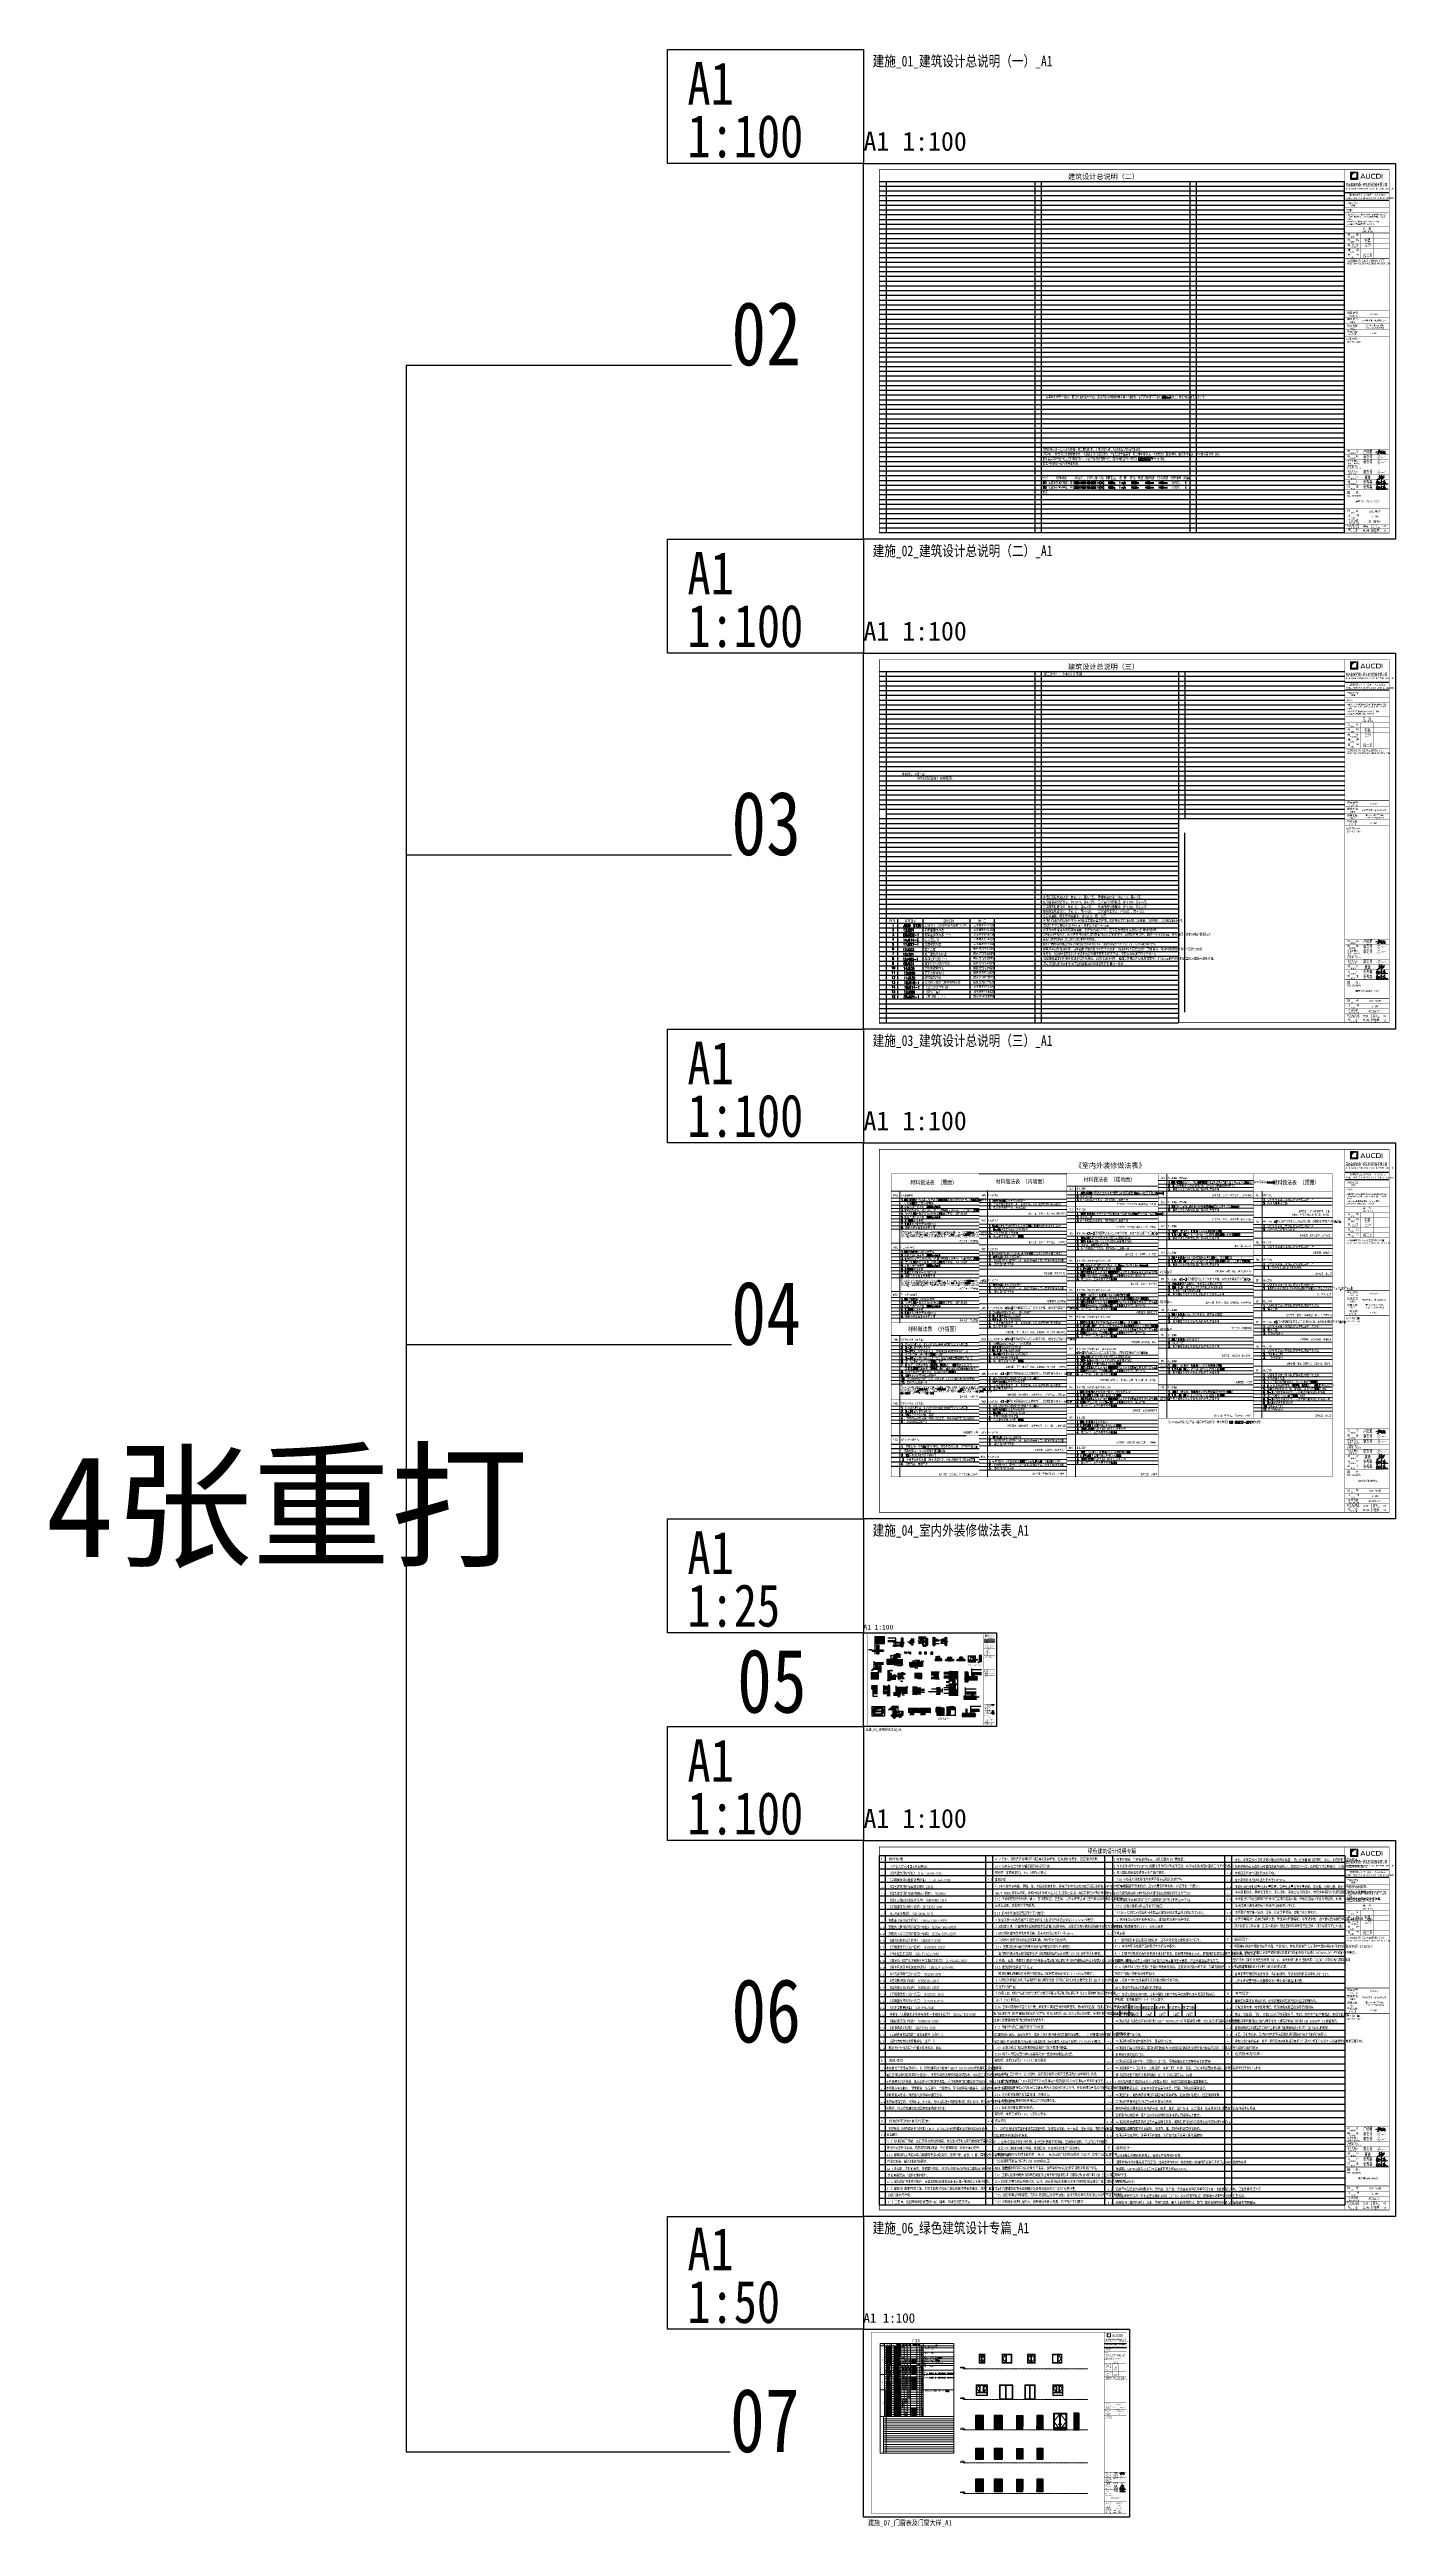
# Model space of a CAD drawing. Extents: x -518115 to 1124316, y -209821 to 1628073.
# Drawn here: x 684931 to 897714, y 795381 to 1186832 of the extents above; entities that cross this region are included whole.
import ezdxf
from ezdxf.enums import TextEntityAlignment as Align

# ---------------------------------------------------------------- set-up
doc = ezdxf.new("R2010")
doc.units = 0
doc.header["$LTSCALE"] = 1000
doc.header["$MEASUREMENT"] = 0
for name, pattern in [('CENTER', [50.8, 31.75, -6.35, 6.35, -6.35]), ('DASH', [0.35, 0.25, -0.1]), ('DASHED', [0.75, 0.5, -0.25]), ('DOTE', [2.42, 2, -0.2, 0.02, -0.2])]:
    doc.linetypes.add(name, pattern=pattern)
for name, color, linetype in [('3', 3, 'CENTER'), ('3-保温', 17, 'Continuous'), ('3-剖面填充（细）', 250, 'Continuous'), ('3-面层', 5, 'Continuous'), ('4', 4, 'Continuous'), ('5-平立面看线1', 45, 'Continuous'), ('7', 7, 'Continuous'), ('8', 8, 'Continuous'), ('A-Elev-阳台栏杆', 190, 'Continuous'), ('A-FLOR-HATCH', 252, 'Continuous'), ('A-Hatch-paint', 8, 'Continuous'), ('A-Hatch-Roof', 8, 'Continuous'), ('A-Hatch-Warm', 8, 'Continuous'), ('AD-INDX', 43, 'Continuous'), ('AD-SIGN', 195, 'Continuous'), ('AE-FNSH', 11, 'Continuous'), ('AE-PATN-MATE', 8, 'Continuous'), ('AE-PIPE', 10, 'Continuous'), ('AE-STRU-HACH', 8, 'Continuous'), ('AE-SUFC', 3, 'Continuous'), ('COLUMN', 9, 'Continuous'), ('Defpoint', 7, 'Continuous'), ('DIM_ELEV', 3, 'Continuous'), ('DIM_IDEN', 67, 'Continuous'), ('DIM_LEAD', 3, 'Continuous'), ('DIM_SYMB', 3, 'Continuous'), ('DOOR_FIRE_TEXT', 7, 'Continuous'), ('FLOR-OTLN', 31, 'Continuous'), ('F防水层', 251, 'Continuous'), ('OTHER', 7, 'Continuous'), ('PUB_DIM', 3, 'Continuous'), ('PUB_HACTH', 252, 'Continuous'), ('PUB_TAB', 7, 'Continuous'), ('PUB_TEXT', 4, 'Continuous'), ('RCWALL', 71, 'Continuous'), ('S_WALL', 140, 'Continuous'), ('SURFACE', 6, 'Continuous'), ('text', 7, 'Continuous'), ('图框', 140, 'Continuous'), ('图签文字', 147, 'Continuous'), ('导图字', 7, 'Continuous'), ('框面积', 6, 'Continuous'), ('看线', 251, 'Continuous'), ('防水层', 150, 'Continuous')]:
    doc.layers.add(name, color=color, linetype=linetype)
for name, color, linetype, lineweight in [('A-PL-门', 64, 'Continuous', 25), ('A-SURFACE', 6, 'Continuous', 9), ('cr-说明', 15, 'Continuous', 13), ('DOTE', 19, 'DOTE', 9), ('PUB_HATCH', 8, 'Continuous', 9), ('S-1-TEXT', 7, 'Continuous', 18), ('WALL', 9, 'Continuous', 40), ('WINDOW', 144, 'Continuous', 15), ('可改文字', 6, 'Continuous', 18), ('图签', 147, 'Continuous', 18), ('填充', 251, 'Continuous', 5), ('建筑', 30, 'Continuous', 25), ('立面-普通轮廓', 7, 'Continuous', 18), ('立面-窗', 129, 'Continuous', 30), ('立面-窗开启线', 250, 'Continuous', 13), ('签名', 7, 'Continuous', 18)]:
    doc.layers.add(name, color=color, linetype=linetype, lineweight=lineweight)
doc.layers.add('yichutu', color=7, linetype='Continuous', true_color=0xffffff, plot=False)
doc.layers.add('不打印-标记', color=10, linetype='Continuous', lineweight=9, plot=False)
doc.styles.add('-黑体', font='', dxfattribs={"width": 0.8})
doc.styles.add('_HZTXT', font='txt.shx', dxfattribs={"width": 0.8, "bigfont": 'hztxt.shx'})
doc.styles.add('_SIMPLEX', font='SIMPLEX.shx', dxfattribs={"width": 0.8})
doc.styles.add('_TCH_DIM', font='SIMPLEX.shx', dxfattribs={"width": 0.7, "bigfont": 'GBCBIG.shx'})
doc.styles.add('_TCH_DIM_T3', font='SIMPLEX.shx', dxfattribs={"width": 0.494118, "bigfont": 'GBCBIG.shx'})
doc.styles.add('_TCH_LABEL', font='')
doc.styles.add('_TCH_WDTABLE', font='SIMPLEX', dxfattribs={"bigfont": 'GBCBIG'})
doc.styles.add('AADRI_ST', font='stedi.shx', dxfattribs={"width": 0.7, "bigfont": 'hztxt.shx'})
doc.styles.add('DIM_FONT', font='SIMPLEX.shx', dxfattribs={"width": 0.56})
doc.styles.add('HT', font='')
doc.styles.add('HZTXT', font='COMPLEX', dxfattribs={"width": 0.7, "bigfont": 'HZTXT'})
doc.styles.get("Standard").update_dxf_attribs({"font": 'gbenor.shx', "bigfont": 'gbcbig.shx'})
doc.styles.add('STANDARD_T3', font='gbenor.shx', dxfattribs={"bigfont": 'gbcbig.shx'})
doc.styles.add('STYLE宋体', font='')
doc.styles.add('TH-STYLE3', font='tssdeng.shx', dxfattribs={"width": 0.7, "bigfont": 'tssdchn.shx'})
doc.styles.add('Wiad_font', font='tssdeng.shx', dxfattribs={"width": 0.8, "bigfont": 'mhj.shx'})
doc.styles.add('ZJDZ', font='')
doc.styles.add('图签-黑体', font='')
doc.styles.add('宋体', font='', dxfattribs={"height": 50})
doc.styles.add('建筑图签-1', font='', dxfattribs={"width": 0.7})
doc.styles.add('建筑图签-2', font='TXT.shx', dxfattribs={"width": 0.5, "bigfont": 'HZTXT.shx'})
doc.styles.add('文字说明', font='GBENOR', dxfattribs={"width": 0.8, "bigfont": 'HZTXT'})
doc.styles.add('黑体', font='')
doc.styles.get('-黑体').set_extended_font_data('SimHei')
doc.styles.get('_TCH_LABEL').set_extended_font_data('SimHei')
doc.styles.get('HT').set_extended_font_data('SimHei')
doc.styles.get('STYLE宋体').set_extended_font_data('SimSun')
doc.styles.get('ZJDZ').set_extended_font_data('NSimSun')
doc.styles.get('图签-黑体').set_extended_font_data('STXihei')
doc.styles.get('宋体').set_extended_font_data('SimSun')
doc.styles.get('建筑图签-1').set_extended_font_data('SimHei')
doc.styles.get('黑体').set_extended_font_data('SimHei')
doc.dimstyles.new('_TCH_ARCH&&10', dxfattribs={"dimtxt": 29.75, "dimasz": 10, "dimexe": 25, "dimexo": 30, "dimgap": 10, "dimtad": 1, "dimdec": 0, "dimzin": 0, "dimdsep": 46, "dimtxsty": '_TCH_DIM_T3', "dimblk": 'ARCHTICK', "dimcen": 0.09, "dimclrt": 7, "dimazin": 2, "dimtfac": 1, "dimtdec": 0, "dimtix": 1, "dimtmove": 2, "dimatfit": 3, "dimfxl": 1, "dimtolj": 1, "dimtzin": 0, "dimarcsym": 0})
doc.dimstyles.new('_TCH_ARCH&&20', dxfattribs={"dimtxt": 59.5, "dimasz": 20, "dimexe": 50, "dimexo": 60, "dimgap": 25.25, "dimtad": 1, "dimdec": 0, "dimzin": 0, "dimdsep": 46, "dimtxsty": '_TCH_DIM_T3', "dimblk": 'ARCHTICK', "dimcen": 0.09, "dimclrt": 7, "dimazin": 2, "dimtfac": 1, "dimtdec": 0, "dimtix": 1, "dimtmove": 2, "dimatfit": 3, "dimfxl": 1, "dimtolj": 1, "dimtzin": 0, "dimarcsym": 0})
doc.dimstyles.new('_TCH_ARCH-20', dxfattribs={"dimscale": 20, "dimtxt": 2.975, "dimasz": 1, "dimexe": 2.5, "dimexo": 3, "dimgap": 1, "dimtad": 1, "dimdec": 0, "dimzin": 0, "dimdsep": 46, "dimtxsty": '_TCH_DIM_T3', "dimblk": 'ARCHTICK', "dimcen": 0.09, "dimclrt": 7, "dimazin": 2, "dimtfac": 1, "dimtdec": 0, "dimtix": 1, "dimtmove": 2, "dimatfit": 3, "dimfxl": 1, "dimtolj": 1, "dimtzin": 0, "dimarcsym": 0})
doc.dimstyles.new('DIMN', dxfattribs={"dimtxt": 300, "dimasz": 100, "dimexe": 250, "dimexo": 300, "dimgap": 0, "dimtad": 0, "dimdec": 0, "dimzin": 0, "dimdsep": 46, "dimtxsty": 'DIM_FONT', "dimblk": 'ARCHTICK', "dimcen": 0.09, "dimdle": 150, "dimclrt": 7, "dimazin": 2, "dimtfac": 1, "dimtdec": 0, "dimtix": 1, "dimtmove": 2, "dimatfit": 3, "dimfxl": 1, "dimtvp": 1, "dimtolj": 1, "dimtzin": 0, "dimarcsym": 0})
doc.dimstyles.new('STANDARD&&50', dxfattribs={"dimtxt": 175, "dimasz": 50, "dimexe": 125, "dimexo": 150, "dimgap": 75, "dimtad": 1, "dimdec": 0, "dimzin": 0, "dimdsep": 46, "dimtxsty": 'STANDARD_T3', "dimblk": 'ARCHTICK', "dimcen": 0.09, "dimadec": 0, "dimazin": 0, "dimtfac": 1, "dimtdec": 0, "dimtix": 1, "dimtmove": 2, "dimatfit": 3, "dimfxl": 1, "dimtolj": 1, "dimtzin": 0, "dimarcsym": 0})
pattern_1 = [(45, (-1557535.04, 1142494.77), (-44.1941738, 44.1941738), []), (50, (-1557535.04, 1142494.77), (179.315046, -15.688034), [18.75, -206.25]), (355, (-1557535.04, 1142494.77), (-34.687833, 188.048033), [15, -165]), (100.4514, (-1557520.1, 1142493.47), (144.627345, 172.359886), [15.935047, -175.285528]), (46.1842, (-1557535.04, 1142544.77), (266.810262, -41.379754), [28.125, -309.375]), (96.6356, (-1557512.8, 1142541.32), (233.665676, 243.529468), [23.902572, -262.92825]), (351.1842, (-1557535.04, 1142544.77), (233.665486, 243.52965), [22.5, -247.5]), (21, (-1557510.04, 1142532.27), (149.226763, -100.654723), [18.75, -206.25]), (326, (-1557510.04, 1142532.27), (60.828833, 181.287511), [15, -165]), (71.4514, (-1557497.6, 1142523.88), (210.055657, 80.632624), [15.935047, -175.285528]), (37.5, (-1557535.04, 1142494.77), (3.0399638, 83.2234635), [0, -163, 0, -167.5, 0, -165.625]), (7.5, (-1557535.04, 1142494.77), (65.7673844, 98.602928), [0, -95.5, 0, -159.25, 0, -63.125]), (327.5, (-1557590.79, 1142494.77), (133.455609, -5.638718), [0, -62.5, 0, -195, 0, -258.75]), (317.5, (-1557615.79, 1142494.77), (145.7965423, 25.0262456), [0, -81.25, 0, -129.5, 0, -183.75])]
pattern_2 = [(45, (-1247647.5756, 1238832.15), (-5.612660076, 5.612660076), []), (135, (-1247647.5756, 1238832.15), (-5.612660076, -5.612660076), [])]
pattern_3 = [(37.5, (650709.088, 959508.072), (-0.4724502, 14.4511783), [0, -11.4, 0, -12.75, 0, -12.1875]), (7.5, (650709.088, 959508.072), (13.2733253, 21.1660955), [0, -6.15, 0, -10.275, 0, -3.9375]), (327.5, (650699.863, 959508.072), (23.356064, 0.0424429), [0, -3.75, 0, -13.5, 0, -17.625]), (317.5, (650699.863, 959508.072), (22.5459495, 6.5825667), [0, -1.875, 0, -8.85, 0, -10.125])]
pattern_4 = [(45, (939752.71, 949864.537), (-35.35534, 35.35534), []), (50, (939752.71, 949864.54), (143.45204, -12.55043), [15, -165]), (355, (939752.71, 949864.54), (-27.75027, 150.43843), [12, -132]), (100.4514, (939764.67, 949863.49), (115.70188, 137.88791), [12.74804, -140.22842]), (46.1842, (939752.71, 949904.54), (213.4482, -33.1038), [22.5, -247.5]), (96.6356, (939770.5, 949901.78), (186.93254, 194.82357), [19.12206, -210.3426]), (351.1842, (939752.71, 949904.54), (186.9324, 194.8237), [18, -198]), (21, (939772.71, 949894.54), (119.38141, -80.52378), [15, -165]), (326, (939772.71, 949894.54), (48.66307, 145.03), [12, -132]), (71.4514, (939782.66, 949887.83), (168.04453, 64.5061), [12.74804, -140.22842]), (37.5, (939752.71, 949864.537), (2.43197, 66.57877), [0, -130.4, 0, -134, 0, -132.5]), (7.5, (939752.71, 949864.54), (52.613907, 78.882342), [0, -76.4, 0, -127.4, 0, -50.5]), (327.5, (939708.11, 949864.54), (106.764487, -4.510974), [0, -50, 0, -156, 0, -207]), (317.5, (939688.11, 949864.54), (116.637234, 20.021), [0, -65, 0, -103.6, 0, -147])]
pattern_5 = [(45, (666826.428, 959920.667), (-6.6291261, 6.6291261), []), (45, (666830.847, 959920.667), (-6.6291261, 6.6291261), [])]
pattern_6 = [(0, (786715.956, 1020375.111), (11.25, 6.4951905), [7.5, -15]), (120, (786715.956, 1020375.111), (-11.24999998, 6.49519054), [7.5, -15]), (60, (786715.956, 1020375.111), (2e-08, 12.99038104), [-15, 7.5])]
pattern_7 = [(45, (947340.294, 948033.204), (-35.355353, 35.355353), [])]
pattern_8 = [(45, (948860.294, 948033.204), (-35.355353, 35.355353), [])]
pattern_9 = [(45, (0, 0), (-17.67766953, 17.67766953), []), (50, (0, 0), (71.7260183, -6.2752135), [7.5, -82.5]), (355, (0, 0), (-13.8751334, 75.2192134), [6, -66]), (100.4514, (5.98, -0.52), (57.8509382, 68.9439542), [6.374019, -70.1142112]), (46.1842, (0, 20), (106.724105, -16.5519014), [11.25, -123.75]), (96.6356, (8.89, 18.62), (93.4662706, 97.411787), [9.561029, -105.1713]), (351.1842, (0, 20), (93.4661945, 97.41186), [9, -99]), (21, (10, 15), (59.6907052, -40.261889), [7.5, -82.5]), (326, (10, 15), (24.3315332, 72.5150045), [6, -66]), (71.4514, (14.974, 11.645), (84.0222629, 32.2530497), [6.374019, -70.1142112]), (37.5, (0, 0), (1.21598553, 33.28938538), [0, -65.2, 0, -67, 0, -66.25]), (7.5, (0, 0), (26.30695374, 39.4411712), [0, -38.2, 0, -63.7, 0, -25.25]), (327.5, (-22.3, 0), (53.38224362, -2.25548717), [0, -25, 0, -78, 0, -103.5]), (317.5, (-32.3, 0), (58.3186169, 10.0104982), [0, -32.5, 0, -51.8, 0, -73.5])]
pattern_10 = [(50, (-533561.97, -901490.167), (45.54616725, -3.9847714), [4.7625, -52.3875]), (355, (-533561.97, -901490.167), (-8.8107065, 47.7641607), [3.81, -41.91]), (100.451, (-533558.175, -901490.5), (36.7356254, 43.77917196), [4.0475, -44.5225]), (46.1842, (-533561.97, -901477.467), (67.7697602, -10.510582), [7.14375, -78.58125]), (96.6356, (-533556.32, -901478.34), (59.3510586, 61.856389), [6.07125, -66.78375]), (351.184, (-533561.97, -901477.47), (59.3511515, 61.8562795), [5.715, -62.865]), (21, (-533555.62, -901480.64), (37.90371996, -25.56637963), [4.7625, -52.3875]), (326, (-533555.62, -901480.64), (15.4505071, 46.0469915), [3.81, -41.91]), (71.4514, (-533552.46, -901482.77), (53.3541227, 20.4807144), [4.0475, -44.5225]), (37.5, (-533561.97, -901490.167), (0.77215081, 21.13875972), [0, -41.402, 0, -42.545, 0, -42.06875]), (7.5, (-533561.97, -901490.167), (16.70491563, 25.0451437), [0, -24.257, 0, -40.4495, 0, -16.03375]), (327.5, (-533576.131, -901490.167), (33.89764879, -1.432186), [0, -15.875, 0, -49.53, 0, -65.7225]), (317.5, (-533582.48, -901490.167), (37.03229535, 6.35662276), [0, -20.6375, 0, -32.893, 0, -46.6725])]
pattern_11 = [(45, (-533551.97, -901490.167), (-10.000010166, 10.000010166), []), (135, (-533551.97, -901490.167), (-10.000010166, -10.000010166), [])]
pattern_12 = [(45, (-1424665.44, 1230830.633), (-11.22532015, 11.22532015), [])]
pattern_13 = [(50, (-1424665.44, 1231673.025), (27.32770035, -2.39086283), [2.8575, -31.4325]), (355, (-1424665.44, 1231673.025), (-5.2864239, 28.65849643), [2.286, -25.146]), (100.451, (-1424663.162, 1231672.826), (22.04137525, 26.26750317), [2.4285, -26.7135]), (46.1842, (-1424665.44, 1231680.645), (40.66185613, -6.3063492), [4.28625, -47.14875]), (96.6356, (-1424662.05, 1231680.12), (35.6106352, 37.1138334), [3.64275, -40.07025]), (351.184, (-1424665.44, 1231680.645), (35.6106909, 37.1137677), [3.429, -37.719]), (21, (-1424661.63, 1231678.74), (22.74223198, -15.33982778), [2.8575, -31.4325]), (326, (-1424661.63, 1231678.74), (9.27030425, 27.62819492), [2.286, -25.146]), (71.4514, (-1424659.734, 1231677.462), (32.01247362, 12.28842866), [2.4285, -26.7135]), (37.5, (-1424665.439, 1231673.025), (0.463290488, 12.68325583), [0, -24.8412, 0, -25.527, 0, -25.24125]), (7.5, (-1424665.44, 1231673.025), (10.02294938, 15.02708622), [0, -14.5542, 0, -24.2697, 0, -9.62025]), (327.5, (-1424673.936, 1231673.025), (20.338589275, -0.8593116), [0, -9.525, 0, -29.718, 0, -39.4335]), (317.5, (-1424677.746, 1231673.025), (22.21937721, 3.81397365), [0, -12.3825, 0, -19.7358, 0, -28.0035])]
pattern_14 = [(45, (-1424049.203, 1230836.168), (-11.22532015, 11.22532015), [])]
pattern_15 = [(45, (-1250567.275, 1254048.917), (-17.67766953, 17.67766953), []), (50, (-1250567.275, 1254048.92), (71.7260183, -6.2752135), [7.5, -82.5]), (355, (-1250567.275, 1254048.92), (-13.8751334, 75.2192134), [6, -66]), (100.4514, (-1250561.3, 1254048.394), (57.8509382, 68.9439542), [6.374019, -70.1142112]), (46.1842, (-1250567.275, 1254068.92), (106.724105, -16.5519014), [11.25, -123.75]), (96.6356, (-1250558.38, 1254067.54), (93.4662706, 97.411787), [9.561029, -105.1713]), (351.1842, (-1250567.27, 1254068.92), (93.4661945, 97.41186), [9, -99]), (21, (-1250557.275, 1254063.92), (59.6907052, -40.261889), [7.5, -82.5]), (326, (-1250557.275, 1254063.92), (24.3315332, 72.5150045), [6, -66]), (71.4514, (-1250552.3, 1254060.56), (84.0222629, 32.2530497), [6.374019, -70.1142112]), (37.5, (-1250567.275, 1254048.917), (1.21598553, 33.28938538), [0, -65.2, 0, -67, 0, -66.25]), (7.5, (-1250567.275, 1254048.917), (26.30695374, 39.4411712), [0, -38.2, 0, -63.7, 0, -25.25]), (327.5, (-1250589.575, 1254048.917), (53.38224362, -2.25548717), [0, -25, 0, -78, 0, -103.5]), (317.5, (-1250599.575, 1254048.917), (58.3186169, 10.0104982), [0, -32.5, 0, -51.8, 0, -73.5])]
pattern_16 = [(50, (-1250567.275, 1254048.92), (71.7260183, -6.2752135), [7.5, -82.5]), (355, (-1250567.275, 1254048.92), (-13.8751334, 75.2192134), [6, -66]), (100.4514, (-1250561.3, 1254048.394), (57.8509382, 68.9439542), [6.374019, -70.1142112]), (46.1842, (-1250567.275, 1254068.92), (106.724105, -16.5519014), [11.25, -123.75]), (96.6356, (-1250558.38, 1254067.54), (93.4662706, 97.411787), [9.561029, -105.1713]), (351.1842, (-1250567.27, 1254068.92), (93.4661945, 97.41186), [9, -99]), (21, (-1250557.275, 1254063.92), (59.6907052, -40.261889), [7.5, -82.5]), (326, (-1250557.275, 1254063.92), (24.3315332, 72.5150045), [6, -66]), (71.4514, (-1250552.3, 1254060.56), (84.0222629, 32.2530497), [6.374019, -70.1142112]), (37.5, (-1250567.275, 1254048.917), (1.21598553, 33.28938538), [0, -65.2, 0, -67, 0, -66.25]), (7.5, (-1250567.275, 1254048.917), (26.30695374, 39.4411712), [0, -38.2, 0, -63.7, 0, -25.25]), (327.5, (-1250589.575, 1254048.917), (53.38224362, -2.25548717), [0, -25, 0, -78, 0, -103.5]), (317.5, (-1250599.575, 1254048.917), (58.3186169, 10.0104982), [0, -32.5, 0, -51.8, 0, -73.5])]
pattern_17 = [(45, (-1250567.275, 1254066.869), (-17.6776766, 17.6776766), [])]
pattern_18 = [(45, (-1250567.275, 1254048.917), (-11.22532015, 11.22532015), []), (135, (-1250567.275, 1254048.917), (-11.22532015, -11.22532015), [])]
pattern_19 = [(0, (-1250567.275, 1254048.9174), (11.90625, 6.874075), [7.9375, -15.875]), (120, (-1250567.275, 1254048.9174), (-11.906248578, 6.874077464), [7.9375, -15.875]), (60, (-1250567.275, 1254048.9174), (1.422e-06, 13.748152464), [-15.875, 7.9375])]
pattern_20 = [(37.5, (-1250567.275, 1254048.917), (-0.62993358, 19.26823769), [0, -15.2, 0, -17, 0, -16.25]), (7.5, (-1250567.275, 1254048.917), (17.69776705, 28.22146065), [0, -8.2, 0, -13.7, 0, -5.25]), (327.5, (-1250579.575, 1254048.917), (31.14141862, 0.05659054), [0, -5, 0, -18, 0, -23.5]), (317.5, (-1250579.575, 1254048.917), (30.06126605, 8.77675565), [0, -2.5, 0, -11.8, 0, -13.5])]
pattern_21 = [(45, (-167023.3735, -88107.5606), (-2.499999996, 2.499999996), [])]
pattern_22 = [(37.5, (52025.42, 10017.22), (-3.14967, 96.34119), [0, -76, 0, -85, 0, -81.25]), (7.5, (52025.42, 10017.22), (88.48884, 141.1073), [0, -41, 0, -68.5, 0, -26.25]), (327.5, (51963.92, 10017.22), (155.70709, 0.28295), [0, -25, 0, -90, 0, -117.5]), (317.5, (51963.92, 10017.22), (150.30633, 43.88378), [0, -12.5, 0, -59, 0, -67.5])]
pattern_23 = [(45, (52025.42, 10017.22), (-176.7767, 176.7767), []), (50, (52025.4, 10017.2), (717.26, -62.752), [75, -825]), (355, (52025.4, 10017.2), (-138.751, 752.192), [60, -660]), (100.4514, (52085.2, 10012), (578.509, 689.4395), [63.74, -701.142]), (46.1842, (52025.4, 10217.2), (1067.241, -165.519), [112.5, -1237.5]), (96.6356, (52114.4, 10203.4), (934.663, 974.118), [95.61, -1051.713]), (351.1842, (52025.4, 10217.2), (934.662, 974.119), [90, -990]), (21, (52125.4, 10167.2), (596.907, -402.619), [75, -825]), (326, (52125.4, 10167.2), (243.315, 725.15), [60, -660]), (71.4514, (52175.17, 10133.7), (840.223, 322.5305), [63.74, -701.142]), (37.5, (52025.42, 10017.22), (12.1599, 332.8939), [0, -652, 0, -670, 0, -662.5]), (7.5, (52025.42, 10017.2), (263.0695, 394.4117), [0, -382, 0, -637, 0, -252.5]), (327.5, (51802.42, 10017.22), (533.8224, -22.5549), [0, -250, 0, -780, 0, -1035]), (317.5, (51702.4, 10017.2), (583.186, 100.105), [0, -325, 0, -518, 0, -735])]
pattern_24 = [(0, (54375.7485, 10017.2174), (25, 6.25), [100, -50]), (90, (54375.7485, 10017.2174), (-6.25, -25), [100, -50])]
pattern_25 = [(50, (54375.75, 10017.22), (358.6301, -31.376), [37.5, -412.5]), (355, (54375.75, 10017.2), (-69.3757, 376.096), [30, -330]), (100.4514, (54405.63, 10014.6), (289.2547, 344.7198), [31.87, -350.571]), (46.1842, (54375.75, 10117.2), (533.6205, -82.7595), [56.25, -618.75]), (96.6356, (54420.2, 10110.3), (467.3314, 487.059), [47.805, -525.8565]), (351.1842, (54375.75, 10117.2), (467.331, 487.0593), [45, -495]), (21, (54425.75, 10092.22), (298.4535, -201.3094), [37.5, -412.5]), (326, (54425.75, 10092.2), (121.6577, 362.575), [30, -330]), (71.4514, (54450.62, 10075.44), (420.1113, 161.2652), [31.87, -350.571]), (37.5, (54375.75, 10017.22), (6.07993, 166.44693), [0, -326, 0, -335, 0, -331.25]), (7.5, (54375.75, 10017.22), (131.53477, 197.20586), [0, -191, 0, -318.5, 0, -126.25]), (327.5, (54264.25, 10017.22), (266.91122, -11.27744), [0, -125, 0, -390, 0, -517.5]), (317.5, (54214.25, 10017.22), (291.5931, 50.0525), [0, -162.5, 0, -259, 0, -367.5])]
pattern_26 = [(37.5, (54375.75, 10017.217), (-1.8898, 57.804713), [0, -45.6, 0, -51, 0, -48.75]), (7.5, (54375.75, 10017.22), (53.0933, 84.66438), [0, -24.6, 0, -41.1, 0, -15.75]), (327.5, (54338.85, 10017.217), (93.424256, 0.16977), [0, -15, 0, -54, 0, -70.5]), (317.5, (54338.85, 10017.22), (90.1838, 26.33027), [0, -7.5, 0, -35.4, 0, -40.5])]
pattern_27 = [(45, (-1616598.6, -1520895.14), (-353.55339, 353.55339), [25, -75, 25, -375]), (45, (-1616545.57, -1520771.4), (-353.55339, 353.55339), [25, -475]), (45, (-1616757.7, -1520912.8), (-353.55339, 353.55339), [50, -450]), (45, (-1616863.76, -1520983.53), (-353.55339, 353.55339), [75, -425]), (45, (-1616704.66, -1520789.1), (-353.55339, 353.55339), [50, -50, 75, -325]), (45, (-1616775.4, -1520753.7), (-353.55339, 353.55339), [75, -425]), (45, (-1616881.44, -1520824.43), (-353.55339, 353.55339), [75, -175, 75, -175]), (45, (-1617005.2, -1520842.1), (-353.55339, 353.55339), [75, -25, 25, -375]), (45, (-1616810.73, -1520576.95), (-353.55339, 353.55339), [25, -475]), (45, (-1616916.8, -1520612.3), (-353.55339, 353.55339), [50, -450]), (135, (-1617164.3, -1520824.43), (-353.55339, -353.55339), [50, -450]), (135, (-1616881.44, -1521036.57), (-353.55339, -353.55339), [25, -50, 75, -350]), (135, (-1616828.4, -1520912.8), (-353.55339, -353.55339), [100, -25, 25, -350]), (135, (-1616863.76, -1520771.4), (-353.55339, -353.55339), [75, -425]), (135, (-1616687, -1520912.8), (-353.55339, -353.55339), [50, -450]), (135, (-1616952.15, -1520612.3), (-353.55339, -353.55339), [50, -450]), (135, (-1616722.34, -1520806.76), (-353.55339, -353.55339), [50, -250, 25, -175]), (135, (-1616846.1, -1520576.95), (-353.55339, -353.55339), [25, -25, 25, -425]), (135, (-1616669.3, -1520718.37), (-353.55339, -353.55339), [50, -75, 50, -325]), (135, (-1616563.24, -1520789.1), (-353.55339, -353.55339), [50, -450]), (90, (-1616863.76, -1521089.6), (-353.55339, 353.55339), [70.7105, -141.42135, 106.066, -388.90893]), (90, (-1616881.44, -1521107.28), (-353.55339, 353.55339), [70.71068, -636.3961]), (90, (-1616722.34, -1520877.47), (-353.55339, 353.55339), [70.71068, -636.3961]), (90, (-1616934.47, -1520736.05), (-353.55339, 353.55339), [70.71068, -636.3961]), (90, (-1616598.6, -1520753.72), (-353.55339, 353.55339), [70.71068, -636.3961]), (90, (-1616934.47, -1521018.9), (-353.55339, 353.55339), [35.35534, -671.75144]), (90, (-1617005.2, -1520877.47), (-353.55339, 353.55339), [35.35534, -671.75144]), (90, (-1616846.1, -1520965.86), (-353.55339, 353.55339), [35.35534, -671.75144]), (90, (-1616934.47, -1520806.76), (-353.55339, 353.55339), [35.35534, -671.75144]), (90, (-1616757.7, -1520771.4), (-353.55339, 353.55339), [35.35534, -671.75144]), (90, (-1616952.15, -1520576.95), (-353.55339, 353.55339), [35.35534, -671.75144]), (90, (-1616881.44, -1520576.95), (-353.55339, 353.55339), [35.35534, -671.75144]), (90, (-1616669.3, -1520753.72), (-353.55339, 353.55339), [35.35534, -671.75144]), (90, (-1616563.24, -1520824.43), (-353.55339, 353.55339), [35.35534, -671.75144]), (90, (-1616704.66, -1520683), (-353.55339, 353.55339), [35.35534, -671.75144]), (90, (-1616881.44, -1520506.24), (-353.55339, 353.55339), [35.35534, -671.75144]), (90, (-1616793.05, -1520559.27), (-353.55339, 353.55339), [35.35534, -671.75144]), (180, (-1616899.12, -1520594.62), (-353.55339, -353.55339), [35.35534, -671.75144]), (180, (-1616899.12, -1520523.9), (-353.55339, -353.55339), [35.35534, -671.75144]), (180, (-1616810.73, -1520576.95), (-353.55339, -353.55339), [35.35534, -671.75144]), (180, (-1616828.4, -1520453.2), (-353.55339, -353.55339), [35.35534, -671.75144]), (180, (-1616881.44, -1520753.72), (-353.55339, -353.55339), [35.35534, -671.75144]), (180, (-1616881.44, -1520824.43), (-353.55339, -353.55339), [35.35534, -671.75144]), (180, (-1616899.12, -1521018.9), (-353.55339, -353.55339), [35.35534, -671.75144]), (180, (-1616863.76, -1520983.53), (-353.55339, -353.55339), [35.35534, -671.75144]), (180, (-1616952.15, -1520824.43), (-353.55339, -353.55339), [35.35534, -671.75144]), (180, (-1616969.83, -1520948.18), (-353.55339, -353.55339), [35.35534, -671.75144]), (180, (-1616704.66, -1520789.08), (-353.55339, -353.55339), [35.35534, -671.75144]), (180, (-1616687, -1520700.7), (-353.55339, -353.55339), [35.35534, -671.75144]), (180, (-1616598.6, -1520753.72), (-353.55339, -353.55339), [35.35534, -671.75144]), (180, (-1616633.95, -1520718.37), (-353.55339, -353.55339), [35.35534, -671.75144]), (180, (-1616545.57, -1520771.4), (-353.55339, -353.55339), [35.35534, -671.75144]), (180, (-1617040.54, -1520842.1), (-353.55339, -353.55339), [70.71068, -636.3961]), (180, (-1616757.7, -1520771.4), (-353.55339, -353.55339), [70.71068, -636.3961]), (180, (-1616651.63, -1520912.82), (-353.55339, -353.55339), [176.7767, -530.33009]), (71.565051, (-1617022.86, -1520965.86), (353.55339, 353.55339), [55.9, -1062.13399]), (71.565051, (-1616863.76, -1521018.89), (353.55339, 353.55339), [55.9, -1062.13399]), (71.565051, (-1616952.15, -1520789.08), (353.55339, 353.55339), [55.9, -1062.13399]), (71.565051, (-1616580.92, -1520877.47), (353.55339, 353.55339), [55.9, -1062.13399]), (71.565051, (-1616722.34, -1520842.11), (353.55339, 353.55339), [55.9, -1062.13399]), (71.565051, (-1616757.7, -1520736.05), (353.55339, 353.55339), [55.9, -1062.13399]), (71.565051, (-1616934.47, -1520665.34), (353.55339, 353.55339), [55.9, -1062.13399]), (71.565051, (-1616793.05, -1520559.27), (353.55339, 353.55339), [55.9, -1062.13399]), (108.434949, (-1616987.5, -1520930.5), (-353.55339, 353.55339), [55.9, -1062.13399]), (108.434949, (-1617005.18, -1520912.82), (-353.55339, 353.55339), [55.9, -1062.13399]), (108.434949, (-1616916.8, -1520718.37), (-353.55339, 353.55339), [111.8, -1006.23399]), (108.434949, (-1616775.38, -1520612.3), (-353.55339, 353.55339), [55.9, -1062.13399]), (108.434949, (-1616740.02, -1520683.01), (-353.55339, 353.55339), [55.9, -1062.13399]), (108.434949, (-1616846.09, -1520930.5), (-353.55339, 353.55339), [55.9, -1062.13399]), (108.434949, (-1616863.76, -1520559.27), (-353.55339, 353.55339), [55.9, -1062.13399]), (108.434949, (-1616793.05, -1520523.91), (-353.55339, 353.55339), [55.9, -1062.13399]), (161.565051, (-1617111.25, -1520842.11), (-353.55339, 353.55339), [55.9, -1062.13399]), (161.565051, (-1616633.95, -1520930.5), (-353.55339, 353.55339), [55.9, -1062.13399]), (161.565051, (-1617022.86, -1520859.8), (-353.55339, 353.55339), [55.9, -1062.13399]), (161.565051, (-1616722.34, -1520629.98), (-353.55339, 353.55339), [55.9, -1062.13399]), (161.565051, (-1616828.4, -1520771.4), (-353.55339, 353.55339), [55.9, -1062.13399]), (161.565051, (-1616793.05, -1520594.62), (-353.55339, 353.55339), [55.9, -1062.13399]), (161.565051, (-1616899.12, -1520842.11), (-353.55339, 353.55339), [55.9, -1062.13399]), (161.565051, (-1616899.12, -1520983.53), (-353.55339, 353.55339), [55.9, -1062.13399]), (198.434949, (-1617075.9, -1520842.11), (-353.55339, -353.55339), [55.9, -1062.13399]), (198.434949, (-1616757.7, -1520912.82), (-353.55339, -353.55339), [55.9, -1062.13399]), (198.434949, (-1616987.5, -1520824.43), (-353.55339, -353.55339), [55.9, -1062.13399]), (198.434949, (-1616633.95, -1520753.72), (-353.55339, -353.55339), [55.9, -1062.13399]), (198.434949, (-1616598.6, -1520895.14), (-353.55339, -353.55339), [55.9, -1062.13399]), (198.434949, (-1616846.09, -1520576.95), (-353.55339, -353.55339), [55.9, -1062.13399]), (198.434949, (-1616775.38, -1520753.72), (-353.55339, -353.55339), [55.9, -1062.13399]), (198.434949, (-1617075.9, -1520842.11), (-353.55339, -353.55339), [55.9, -1062.13399]), (198.434949, (-1616669.3, -1520612.3), (-353.55339, -353.55339), [55.9, -1062.13399]), (288.434949, (-1616863.76, -1521089.6), (353.55339, -353.55339), [55.9, -1062.13399])]
pattern_28 = [(45, (-32960800.537, 139250.917), (-8.8388347646, 8.8388347646), [])]
pattern_29 = [(0, (-1616846.086, -1521142.632), (25, 6.25), [100, -50]), (90, (-1616846.086, -1521142.632), (-6.25, -25), [100, -50])]
pattern_30 = [(0, (-1616846.09, -1521142.63), (187.5, 108.253175), [125, -250]), (120, (-1616846.09, -1521142.63), (-187.4999996, 108.2531757), [125, -250]), (60, (-1616846.09, -1521142.63), (4e-07, 216.5063507), [-250, 125])]
pattern_31 = [(45, (-1263849.745, 1280137.15), (-35.3553391, 35.3553391), []), (50, (-1263849.74, 1280137.15), (143.4520365, -12.550427), [15, -165]), (355, (-1263849.74, 1280137.15), (-27.750267, 150.438427), [12, -132]), (100.4514, (-1263837.79, 1280136.1), (115.701876, 137.887908), [12.748038, -140.228422]), (46.1842, (-1263849.74, 1280177.15), (213.44821, -33.103803), [22.5, -247.5]), (96.6356, (-1263831.96, 1280174.4), (186.932541, 194.823574), [19.122058, -210.3426]), (351.1842, (-1263849.74, 1280177.15), (186.93239, 194.82372), [18, -198]), (21, (-1263829.74, 1280167.15), (119.3814104, -80.523778), [15, -165]), (326, (-1263829.74, 1280167.15), (48.663066, 145.030009), [12, -132]), (71.4514, (-1263819.8, 1280160.44), (168.044526, 64.506099), [12.748038, -140.228422]), (37.5, (-1263849.745, 1280137.15), (2.4319711, 66.5787708), [0, -130.4, 0, -134, 0, -132.5]), (7.5, (-1263849.745, 1280137.15), (52.6139075, 78.8823424), [0, -76.4, 0, -127.4, 0, -50.5]), (327.5, (-1263894.345, 1280137.15), (106.7644872, -4.5109743), [0, -50, 0, -156, 0, -207]), (317.5, (-1263914.345, 1280137.15), (116.637234, 20.0209965), [0, -65, 0, -103.6, 0, -147])]
pattern_32 = [(45, (-1513287.076, 942161.15), (-22.4506403, 22.4506403), []), (135, (-1513287.076, 942161.15), (-22.4506403, -22.4506403), [])]
pattern_33 = [(45, (-343906.5756, 937360.3286), (-2.806330038, 2.806330038), []), (135, (-343906.5756, 937360.3286), (-2.806330038, -2.806330038), [])]
pattern_34 = [(45, (-1514816.5756, 942051.1986), (-2.806330038, 2.806330038), []), (135, (-1514816.5756, 942051.1986), (-2.806330038, -2.806330038), [])]
pattern_35 = [(45, (-1513024.0756, 942066.1986), (-2.806330038, 2.806330038), []), (135, (-1513024.0756, 942066.1986), (-2.806330038, -2.806330038), [])]
pattern_36 = [(37.5, (705515.053, 699211.095), (-0.40000782, 12.23533093), [0, -9.652, 0, -10.795, 0, -10.31875]), (7.5, (705515.053, 699211.095), (11.2380821, 17.9206275), [0, -5.207, 0, -8.6995, 0, -3.33375]), (327.5, (705507.243, 699211.095), (19.77480926, 0.0359296), [0, -3.175, 0, -11.43, 0, -14.9225]), (317.5, (705507.243, 699211.095), (19.0889113, 5.5732331), [0, -1.5875, 0, -7.493, 0, -8.5725])]
pattern_37 = [(45, (698569.487, 761673.57), (-35.355339, 35.355339), []), (50, (698569.49, 761673.57), (143.452037, -12.55043), [15, -165]), (355, (698569.49, 761673.57), (-27.75027, 150.43843), [12, -132]), (100.4514, (698581.44, 761672.52), (115.70188, 137.88791), [12.74804, -140.22842]), (46.1842, (698569.49, 761713.57), (213.44821, -33.1038), [22.5, -247.5]), (96.6356, (698587.27, 761710.8), (186.93254, 194.82357), [19.12206, -210.3426]), (351.1842, (698569.49, 761713.57), (186.9324, 194.82372), [18, -198]), (21, (698589.49, 761703.57), (119.38141, -80.52378), [15, -165]), (326, (698589.49, 761703.57), (48.66307, 145.03001), [12, -132]), (71.4514, (698599.44, 761696.86), (168.04453, 64.5061), [12.74804, -140.22842]), (37.5, (698569.487, 761673.57), (2.431971, 66.578771), [0, -130.4, 0, -134, 0, -132.5]), (7.5, (698569.49, 761673.57), (52.613907, 78.882342), [0, -76.4, 0, -127.4, 0, -50.5]), (327.5, (698524.887, 761673.57), (106.764487, -4.510974), [0, -50, 0, -156, 0, -207]), (317.5, (698504.89, 761673.57), (116.637234, 20.020996), [0, -65, 0, -103.6, 0, -147])]
pattern_38 = [(45, (-32226.797, 33580.317), (-44.90128, 44.90128), []), (135, (-32226.797, 33580.317), (-44.90128, -44.90128), [])]
pattern_39 = [(37.5, (-1261018.43, 154233.83), (-8.000156, 244.70662), [0, -193.04, 0, -215.9, 0, -206.375]), (7.5, (-1261018.43, 154233.83), (224.76164, 358.41255), [0, -104.14, 0, -173.99, 0, -66.675]), (327.5, (-1261174.64, 154233.83), (395.496185, 0.718592), [0, -63.5, 0, -228.6, 0, -298.45]), (317.5, (-1261174.64, 154233.83), (381.77823, 111.46466), [0, -31.75, 0, -149.86, 0, -171.45])]
pattern_40 = [(66.422, (-124591.26, 32777.94), (0.278164, 200.638786), [34.4, -18.218, 90.8, -18.218, 34.4, -21.84]), (113.58, (-124643.646, 32777.94), (-87.28921, 0.001934), [34.4, -18.218, 90.892, -18.218, 34.4, -21.84]), (0, (-124643.65, 32777.94), (0, 200), [52.372, -34.914]), (0, (-124600, 32957.94), (0, 200), [52.372, -34.914]), (90, (-124657.46, 32809.59), (-87.288, 5e-15), [16.696, -183.304]), (90, (-124613.82, 32909.59), (-87.288, 5e-15), [16.696, -183.304]), (90, (-124577.46, 32809.59), (-87.288, 5e-15), [16.696, -183.304]), (90, (-124533.82, 32909.59), (-87.288, 5e-15), [16.696, -183.304])]
pattern_41 = [(45, (30219.67, 6401), (-220.971, 220.971), []), (50, (30219.7, 6401), (896.575, -78.44), [93.75, -1031.25]), (355, (30219.7, 6401), (-173.44, 940.24), [75, -825]), (100.4514, (30294.4, 6394.45), (723.137, 861.8), [79.675, -876.428]), (46.1842, (30219.7, 6651), (1334.05, -206.9), [140.625, -1546.875]), (96.6356, (30330.8, 6633.7), (1168.33, 1217.647), [119.513, -1314.64]), (351.184, (30219.7, 6651), (1168.33, 1217.65), [112.5, -1237.5]), (21, (30344.7, 6588.5), (746.134, -503.274), [93.75, -1031.25]), (326, (30344.7, 6588.5), (304.144, 906.438), [75, -825]), (71.4514, (30406.85, 6546.55), (1050.278, 403.163), [79.675, -876.428]), (37.5, (30219.67, 6401), (15.1998, 416.1173), [0, -815, 0, -837.5, 0, -828.125]), (7.5, (30219.67, 6401), (328.837, 493.0146), [0, -477.5, 0, -796.25, 0, -315.625]), (327.5, (29940.92, 6401), (667.278, -28.1936), [0, -312.5, 0, -975, 0, -1293.75]), (317.5, (29815.9, 6401), (728.983, 125.131), [0, -406.25, 0, -647.5, 0, -918.75])]
pattern_42 = [(180, (-1824637.3, 689111.1), (-600, -1200), [0, -1200]), (180, (-1823935.3, 689273.1), (-600, -1200), [0, -1200]), (180, (-1824325.3, 689285.1), (-600, -1200), [0, -1200]), (180, (-1824751.3, 688931.1), (-600, -1200), [0, -1200]), (180, (-1824253.3, 689345.1), (-600, -1200), [0, -1200]), (180, (-1824871.3, 688175.1), (-600, -1200), [0, -1200]), (180, (-1824505.3, 688271.1), (-600, -1200), [0, -1200]), (180, (-1824697.3, 688421.1), (-600, -1200), [0, -1200]), (180, (-1823719.3, 688445.1), (-600, -1200), [0, -1200]), (180, (-1824307.3, 688499.1), (-600, -1200), [0, -1200]), (180, (-1824079.3, 688805.1), (-600, -1200), [0, -1200]), (180, (-1824091.3, 689255.1), (-600, -1200), [0, -1200]), (180, (-1824541.3, 689303.1), (-600, -1200), [0, -1200]), (180, (-1824871.3, 688775.1), (-600, -1200), [0, -1200]), (180, (-1823749.3, 688961.1), (-600, -1200), [0, -1200]), (180, (-1823851.3, 688757.1), (-600, -1200), [0, -1200]), (180, (-1824319.3, 688841.1), (-600, -1200), [0, -1200]), (180, (-1824151.3, 689015.1), (-600, -1200), [0, -1200]), (180, (-1824055.3, 688619.1), (-600, -1200), [0, -1200]), (180, (-1824205.3, 688169.1), (-600, -1200), [0, -1200]), (180, (-1823797.3, 689213.1), (-600, -1200), [0, -1200]), (180, (-1824457.3, 688415.1), (-600, -1200), [0, -1200]), (180, (-1823899.3, 688397.1), (-600, -1200), [0, -1200]), (180, (-1823803.3, 688241.1), (-600, -1200), [0, -1200]), (310.601294, (-1824797.57, 688550.78), (2999.9999669, -3600.0000157), [52.6831, -22074.222]), (198.434949, (-1824711.86, 688527.92), (-2999.999989, -1199.999991), [54.2105, -7535.2558]), (270, (-1824711.86, 688579.35), (-600, -1200), [51.4286, -2348.5713]), (341.565051, (-1824763.28, 688596.5), (3000.000015, -1199.99991), [54.2105, -7535.2558]), (233.130102, (-1824763.28, 688596.5), (-600, -1200), [57.14286, -5942.857]), (315, (-1824809, 689207.9), (600.00007, -1199.99992), [48.4873, -3345.6252]), (225, (-1824740.43, 689207.9), (-600, -1199.999995), [48.4873, -3345.6252]), (315, (-1824774.7, 689242.2), (600.00007, -1199.99992), [48.4873, -3345.6252]), (225, (-1824774.7, 689242.2), (-600, -1199.999995), [48.4873, -3345.6252]), (296.56505, (-1824231.9, 688402.2), (0.0001, -2399.99993), [63.88765, -1277.753]), (0, (-1824203.3, 688345.1), (600, -1200), [68.5714, -1131.4285]), (243.43495, (-1824106.1, 688402.2), (-5e-06, -2400), [63.88765, -1277.753]), (296.56505, (-1824134.7, 688459.3), (0.0001, -2399.99993), [63.88765, -1277.753]), (180, (-1824134.7, 688459.3), (-600, -1200), [68.5714, -1131.4285]), (243.43495, (-1824203.3, 688459.3), (-5e-06, -2400), [63.88765, -1277.753]), (287.102728, (-1824683.284, 688807.92), (1799.9999312, -6000.0000097), [77.7227, -32565.805]), (323.972626, (-1824660.43, 688733.635), (11399.9998555, -8399.9999905), [77.7227, -16244.04]), (0, (-1824597.6, 688687.9), (600, -1200), [74.2857, -1125.7142]), (216.0273733, (-1824460.43, 688733.635), (-11399.9999158, -8399.9999094), [77.7227, -16244.04]), (251.565051, (-1824437.57, 688802.2), (-1800.00001, -5999.99999), [72.2806, -7517.1856]), (287.102728, (-1824460.427, 688876.49), (1799.9999312, -6000.0000097), [77.7227, -32565.805]), (323.972626, (-1824523.28, 688922.21), (11399.9998555, -8399.9999905), [77.7227, -16244.04]), (180, (-1824523.3, 688922.2), (-600, -1200), [74.2857, -1125.7142]), (216.0273733, (-1824597.57, 688922.21), (-11399.9999158, -8399.9999094), [77.7227, -16244.04]), (251.565051, (-1824660.43, 688876.5), (-1800.00001, -5999.99999), [72.2806, -7517.1856]), (330.255118, (-1824694.71, 688247.92), (1800.000004, -1199.999985), [46.07004, -9628.6392]), (270, (-1824654.7, 688270.8), (-600, -1200), [45.7143, -2354.2855]), (209.744881, (-1824654.71, 688270.78), (-1800.000001, -1199.999994), [46.07004, -9628.6392]), (296.56505, (-1824414.7, 689099.3), (0.0001, -2399.99993), [63.88765, -1277.753]), (348.690067, (-1824386.14, 689042.21), (5400.000004, -1199.99997), [58.2745, -12179.371]), (221.185925, (-1824283.284, 689070.78), (-14999.9999091, -13199.9998846), [60.7437, -25451.604]), (270, (-1824283.3, 689127.9), (-600, -1200), [57.14286, -2342.857]), (318.814074, (-1824329, 689167.92), (14999.9997334, -13200.000084), [60.7437, -25451.604]), (196.6992442, (-1824329, 689167.92), (-19799.999851, -5999.9999372), [59.6589, -24997.075]), (240.945396, (-1824386.14, 689150.78), (-599.9999984, -1199.9999894), [58.8322, -24650.679]), (289.983106, (-1823911.856, 688596.49), (3000.0000113, -8399.9999778), [66.884, -28024.395]), (335.556045, (-1823889, 688533.635), (7800.0000297, -3599.9999252), [69.046, -28930.263]), (204.4439547, (-1823763.284, 688533.635), (-7800.0000039, -3599.9999827), [69.046, -28930.263]), (250.0168934, (-1823740.427, 688596.49), (-3000.000009, -8399.9999792), [66.884, -28024.395]), (289.983106, (-1823763.284, 688659.35), (3000.0000113, -8399.9999778), [66.884, -28024.395]), (340.016893, (-1823826.14, 688682.21), (3000.000002, -1199.9999453), [66.884, -13978.755]), (199.9831065, (-1823826.14, 688682.21), (-2999.9999835, -1199.999998), [66.884, -13978.755]), (250.0168934, (-1823889, 688659.35), (-3000.000009, -8399.9999792), [66.884, -28024.395]), (302.005383, (-1824357.57, 688705.06), (600.0000805, -1199.999939), [53.9085, -11266.868]), (198.434949, (-1824277.57, 688676.5), (-2999.999989, -1199.999991), [54.2105, -7535.2558]), (270, (-1824277.57, 688727.9), (-600, -1200), [51.4286, -2348.5713]), (341.565051, (-1824329, 688745.06), (3000.000015, -1199.99991), [54.2105, -7535.2558]), (234.462322, (-1824329, 688745.06), (-4199.999994, -5999.999991), [49.15614, -20596.423]), (296.56505, (-1824009, 688996.5), (0.0001, -2399.99993), [63.88765, -1277.753]), (0, (-1823980.4, 688939.3), (600, -1200), [62.85714, -1137.1428]), (239.0362434, (-1823883.28, 688996.49), (-600.000002, -1199.999994), [66.63946, -13927.644]), (300.963756, (-1823917.57, 689053.63), (600.000082, -1199.999945), [66.63946, -13927.644]), (180, (-1823917.6, 689053.6), (-600, -1200), [62.85714, -1137.1428]), (243.43495, (-1823980.4, 689053.6), (-5e-06, -2400), [63.88765, -1277.753])]
pattern_43 = [(246.422, (-1824316.03, 688732.56), (-0.347705, -250.798483), [43, -22.7725, 113.5, -22.7725, 43, -27.3]), (293.58, (-1824250.55, 688732.56), (109.111514, -0.002417), [43, -22.7725, 113.615, -22.7725, 43, -27.3]), (180, (-1824250.55, 688732.56), (-3e-14, -250), [65.465, -43.6425]), (180, (-1824305.1, 688507.56), (-3e-14, -250), [65.465, -43.6425]), (270, (-1824233.28, 688693), (109.11, -2e-14), [20.87, -229.13]), (270, (-1824287.84, 688568), (109.11, -2e-14), [20.87, -229.13]), (270, (-1824333.28, 688693), (109.11, -2e-14), [20.87, -229.13]), (270, (-1824387.84, 688568), (109.11, -2e-14), [20.87, -229.13])]
pattern_44 = [(37.5, (-1829095.32, 646326.707), (-1.8898007, 57.8047131), [0, -45.6, 0, -51, 0, -48.75]), (7.5, (-1829095.32, 646326.71), (53.0933012, 84.664382), [0, -24.6, 0, -41.1, 0, -15.75]), (327.5, (-1829132.22, 646326.707), (93.4242559, 0.1697716), [0, -15, 0, -54, 0, -70.5]), (317.5, (-1829132.22, 646326.71), (90.183798, 26.330267), [0, -7.5, 0, -35.4, 0, -40.5])]
pattern_45 = [(0, (-123894.46, 33418.94), (114.3, 65.99112), [76.2, -152.4]), (120, (-123894.46, 33418.94), (-114.299986, 65.991144), [76.2, -152.4]), (60, (-123894.46, 33418.94), (1.4e-05, 131.982264), [-152.4, 76.2])]
pattern_46 = [(0, (-123894.46, 32767.94), (114.3, 65.99112), [76.2, -152.4]), (120, (-123894.46, 32767.94), (-114.299986, 65.991144), [76.2, -152.4]), (60, (-123894.46, 32767.94), (1.4e-05, 131.982264), [-152.4, 76.2])]
pattern_47 = [(45, (30219.67, 6401), (-220.971, 220.971), []), (50, (30219.7, 6401), (896.575, -78.44), [93.75, -1031.25]), (355, (30219.7, 6401), (-173.44, 940.24), [75, -825]), (100.4514, (30294.4, 6394.45), (723.137, 861.8), [79.675, -876.428]), (46.1842, (30219.7, 6651), (1334.05, -206.9), [140.625, -1546.875]), (96.6356, (30330.8, 6633.7), (1168.33, 1217.647), [119.513, -1314.64]), (351.184, (30219.7, 6651), (1168.33, 1217.65), [112.5, -1237.5]), (21, (30344.7, 6588.5), (746.134, -503.274), [93.75, -1031.25]), (326, (30344.7, 6588.5), (304.144, 906.438), [75, -825]), (71.4514, (30406.85, 6546.55), (1050.278, 403.163), [79.675, -876.428]), (37.5, (30219.67, 6401), (15.1998, 416.1173), [0, -815, 0, -837.5, 0, -828.125]), (7.5, (30219.67, 6401), (328.837, 493.0146), [0, -477.5, 0, -796.25, 0, -315.625]), (327.5, (29940.92, 6401), (667.278, -28.1936), [0, -312.5, 0, -975, 0, -1293.75]), (317.5, (29815.9, 6401), (728.983, 125.131), [0, -406.25, 0, -647.5, 0, -918.75])]
pattern_48 = [(0, (-767155.19, -392914.43), (190.5, 109.9852), [127, -254]), (120, (-767155.19, -392914.43), (-190.499977, 109.98524), [127, -254]), (60, (-767155.19, -392914.43), (2.3e-05, 219.97044), [-254, 127])]
pattern_49 = [(0, (-767155.19, -392914.43), (190.5, 109.9852), [127, -254]), (120, (-767155.19, -392914.43), (-190.499977, 109.98524), [127, -254]), (60, (-767155.19, -392914.43), (2.3e-05, 219.97044), [-254, 127])]
pattern_50 = [(37.5, (-127934.32, -1481.96), (-12.5987, 385.36475), [0, -304, 0, -340, 0, -325]), (7.5, (-127934.3, -1481.96), (353.9553, 564.4292), [0, -164, 0, -274, 0, -105]), (327.5, (-128180.3, -1481.96), (622.8284, 1.1318), [0, -100, 0, -360, 0, -470]), (317.5, (-128180.3, -1481.96), (601.2253, 175.5351), [0, -50, 0, -236, 0, -270])]
pattern_51 = [(37.5, (-120838.33, -1481.96), (-12.5987, 385.36475), [0, -304, 0, -340, 0, -325]), (7.5, (-120838.33, -1481.96), (353.9553, 564.4292), [0, -164, 0, -274, 0, -105]), (327.5, (-121084.33, -1481.96), (622.8284, 1.1318), [0, -100, 0, -360, 0, -470]), (317.5, (-121084.33, -1481.96), (601.2253, 175.5351), [0, -50, 0, -236, 0, -270])]
pattern_52 = [(37.5, (-127934.32, -1481.96), (-12.5987, 385.36475), [0, -304, 0, -340, 0, -325]), (7.5, (-127934.3, -1481.96), (353.9553, 564.4292), [0, -164, 0, -274, 0, -105]), (327.5, (-128180.3, -1481.96), (622.8284, 1.1318), [0, -100, 0, -360, 0, -470]), (317.5, (-128180.3, -1481.96), (601.2253, 175.5351), [0, -50, 0, -236, 0, -270])]
pattern_53 = [(37.5, (-120838.33, -1481.96), (-12.5987, 385.36475), [0, -304, 0, -340, 0, -325]), (7.5, (-120838.33, -1481.96), (353.9553, 564.4292), [0, -164, 0, -274, 0, -105]), (327.5, (-121084.33, -1481.96), (622.8284, 1.1318), [0, -100, 0, -360, 0, -470]), (317.5, (-121084.33, -1481.96), (601.2253, 175.5351), [0, -50, 0, -236, 0, -270])]
pattern_54 = [(45, (-98051.68, 22513.45), (-141.42136, 141.42136), []), (50, (-98051.7, 22513.45), (573.8081, -50.2017), [60, -660]), (355, (-98051.7, 22513.45), (-111.001, 601.7537), [48, -528]), (100.4514, (-98003.86, 22509.27), (462.8075, 551.5516), [50.992, -560.9137]), (46.1842, (-98051.7, 22673.45), (853.793, -132.415), [90, -990]), (96.6356, (-97980.5, 22662.4), (747.73, 779.294), [76.488, -841.3704]), (351.1842, (-98051.7, 22673.45), (747.7296, 779.295), [72, -792]), (21, (-97971.7, 22633.45), (477.5256, -322.0951), [60, -660]), (326, (-97971.7, 22633.45), (194.6523, 580.12), [48, -528]), (71.4514, (-97931.9, 22606.6), (672.178, 258.0244), [50.992, -560.9137]), (37.5, (-98051.68, 22513.45), (9.7279, 266.3151), [0, -521.6, 0, -536, 0, -530]), (7.5, (-98051.68, 22513.45), (210.4556, 315.5294), [0, -305.6, 0, -509.6, 0, -202]), (327.5, (-98230.08, 22513.45), (427.05795, -18.0439), [0, -200, 0, -624, 0, -828]), (317.5, (-98310.08, 22513.45), (466.549, 80.084), [0, -260, 0, -414.4, 0, -588])]
pattern_55 = [(0, (-46394.293, 32475.946), (57.15, 32.99556), [38.1, -76.2]), (120, (-46394.293, 32475.946), (-57.149993, 32.995572), [38.1, -76.2]), (60, (-46394.293, 32475.946), (7e-06, 65.991132), [-76.2, 38.1])]
pattern_56 = [(45, (-75653.05, 12845.565), (-42.426407, 42.426407), []), (45, (-75624.77, 12845.565), (-42.426407, 42.426407), [])]
pattern_57 = [(45, (-98051.68, 22513.45), (-141.42136, 141.42136), []), (50, (-98051.7, 22513.45), (573.8081, -50.2017), [60, -660]), (355, (-98051.7, 22513.45), (-111.001, 601.7537), [48, -528]), (100.4514, (-98003.86, 22509.27), (462.8075, 551.5516), [50.992, -560.9137]), (46.1842, (-98051.7, 22673.45), (853.793, -132.415), [90, -990]), (96.6356, (-97980.5, 22662.4), (747.73, 779.294), [76.488, -841.3704]), (351.1842, (-98051.7, 22673.45), (747.7296, 779.295), [72, -792]), (21, (-97971.7, 22633.45), (477.5256, -322.0951), [60, -660]), (326, (-97971.7, 22633.45), (194.6523, 580.12), [48, -528]), (71.4514, (-97931.9, 22606.6), (672.178, 258.0244), [50.992, -560.9137]), (37.5, (-98051.68, 22513.45), (9.7279, 266.3151), [0, -521.6, 0, -536, 0, -530]), (7.5, (-98051.68, 22513.45), (210.4556, 315.5294), [0, -305.6, 0, -509.6, 0, -202]), (327.5, (-98230.08, 22513.45), (427.05795, -18.0439), [0, -200, 0, -624, 0, -828]), (317.5, (-98310.08, 22513.45), (466.549, 80.084), [0, -260, 0, -414.4, 0, -588])]
pattern_58 = [(0, (-46394.293, 32475.946), (57.15, 32.99556), [38.1, -76.2]), (120, (-46394.293, 32475.946), (-57.149993, 32.995572), [38.1, -76.2]), (60, (-46394.293, 32475.946), (7e-06, 65.991132), [-76.2, 38.1])]
pattern_59 = [(45, (-75653.05, 12845.565), (-42.426407, 42.426407), []), (45, (-75624.77, 12845.565), (-42.426407, 42.426407), [])]
pattern_60 = [(45, (-75946.4, 12519.82), (-42.426407, 42.426407), []), (45, (-75918.12, 12519.82), (-42.426407, 42.426407), [])]
pattern_61 = [(45, (-75946.4, 12519.82), (-42.426407, 42.426407), []), (45, (-75918.12, 12519.82), (-42.426407, 42.426407), [])]
pattern_62 = [(0, (-159845.63, -5161.293), (114.3, 65.99112), [76.2, -152.4]), (120, (-159845.63, -5161.293), (-114.299986, 65.991144), [76.2, -152.4]), (60, (-159845.63, -5161.293), (1.4e-05, 131.982264), [-152.4, 76.2])]
pattern_63 = [(66.422, (-159779.43, -5151.29), (0.278164, 200.638786), [34.4, -18.218, 90.8, -18.218, 34.4, -21.84]), (113.58, (-159831.82, -5151.29), (-87.28921, 0.001934), [34.4, -18.218, 90.892, -18.218, 34.4, -21.84]), (0, (-159831.82, -5151.3), (0, 200), [52.372, -34.914]), (0, (-159788.17, -4971.3), (0, 200), [52.372, -34.914]), (90, (-159845.63, -5119.64), (-87.288, 5e-15), [16.696, -183.304]), (90, (-159801.99, -5019.64), (-87.288, 5e-15), [16.696, -183.304]), (90, (-159765.63, -5119.64), (-87.288, 5e-15), [16.696, -183.304]), (90, (-159721.99, -5019.64), (-87.288, 5e-15), [16.696, -183.304])]
pattern_64 = [(45, (-152811.38, 30879.55), (-84.85281, 84.85281), []), (45, (-152754.81, 30879.55), (-84.85281, 84.85281), [])]
pattern_65 = [(0, (-74926.203, 27163), (114.3, -65.99112), [76.2, -152.4]), (240, (-74926.203, 27163), (-114.299986, -65.991144), [76.2, -152.4]), (300, (-74926.203, 27163), (1.4e-05, -131.982264), [-152.4, 76.2])]
pattern_66 = [(315, (-152811.38, -22396.83), (-84.85281, -84.85281), []), (315, (-152754.81, -22396.83), (-84.85281, -84.85281), [])]
pattern_67 = [(0, (-159845.63, -5161.293), (114.3, 65.99112), [76.2, -152.4]), (120, (-159845.63, -5161.293), (-114.299986, 65.991144), [76.2, -152.4]), (60, (-159845.63, -5161.293), (1.4e-05, 131.982264), [-152.4, 76.2])]
pattern_68 = [(66.422, (-159779.43, -5151.29), (0.278164, 200.638786), [34.4, -18.218, 90.8, -18.218, 34.4, -21.84]), (113.58, (-159831.82, -5151.29), (-87.28921, 0.001934), [34.4, -18.218, 90.892, -18.218, 34.4, -21.84]), (0, (-159831.82, -5151.3), (0, 200), [52.372, -34.914]), (0, (-159788.17, -4971.3), (0, 200), [52.372, -34.914]), (90, (-159845.63, -5119.64), (-87.288, 5e-15), [16.696, -183.304]), (90, (-159801.99, -5019.64), (-87.288, 5e-15), [16.696, -183.304]), (90, (-159765.63, -5119.64), (-87.288, 5e-15), [16.696, -183.304]), (90, (-159721.99, -5019.64), (-87.288, 5e-15), [16.696, -183.304])]
pattern_69 = [(315, (-152811.38, -22396.83), (-84.85281, -84.85281), []), (315, (-152754.81, -22396.83), (-84.85281, -84.85281), [])]
pattern_70 = [(0, (173333.627, -12921.78), (0, 31.25), []), (45, (173333.627, -12921.78), (-22.0970869, 22.0970869), [])]

# ---------------------------------------------------------------- blocks, each defined once
blk = doc.blocks.new('yct-841-594-84100-59399.9999999999-100-1000.0')
at = {"layer": 'yichutu', "color": 7, "true_color": 0xffffff}
blk.add_lwpolyline([(0, 0), (0, 59400), (84100, 59400), (84100, 0)], close=True, dxfattribs=at)
at = {"layer": 'yichutu', "color": 7, "true_color": 0xffffff, "style": '_TCH_LABEL'}
blk.add_text('A1 1:100', height=3000, dxfattribs=at).set_placement((0, 61400))
blk = doc.blocks.new('_ArchTick')
at = {"color": 0, "linetype": 'ByBlock', "const_width": 0.4}
blk.add_lwpolyline([(-0.5, -0.5), (0.5, 0.5)], dxfattribs=at)
blk = doc.blocks.new('ASDFAEWRF')
at = {"layer": '3-剖面填充（细）'}
h = blk.add_hatch(dxfattribs=at)
h.set_pattern_fill('钢筋混凝土', color=256, scale=10, style=0)
h.set_pattern_definition([(45, (-533561.97, -899429.198), (-17.67766953, 17.67766953), []), (50, (-533561.97, -899429.2), (71.7260183, -6.2752135), [7.5, -82.5]), (355, (-533561.97, -899429.2), (-13.8751334, 75.2192134), [6, -66]), (100.4514, (-533555.99, -899429.72), (57.8509382, 68.9439542), [6.374019, -70.1142112]), (46.1842, (-533561.97, -899409.2), (106.7241049, -16.5519014), [11.25, -123.75]), (96.6356, (-533553.08, -899410.58), (93.4662706, 97.411787), [9.561029, -105.1713]), (351.1842, (-533561.97, -899409.2), (93.4661945, 97.41186), [9, -99]), (21, (-533551.97, -899414.2), (59.6907052, -40.2618891), [7.5, -82.5]), (326, (-533551.97, -899414.2), (24.3315332, 72.5150045), [6, -66]), (71.4514, (-533546.996, -899417.55), (84.0222629, 32.2530497), [6.374019, -70.1142112]), (37.5, (-533561.97, -899429.198), (1.21598553, 33.28938538), [0, -65.2, 0, -67, 0, -66.25]), (7.5, (-533561.97, -899429.198), (26.30695374, 39.4411712), [0, -38.2, 0, -63.7, 0, -25.25]), (327.5, (-533584.27, -899429.198), (53.38224362, -2.25548717), [0, -25, 0, -78, 0, -103.5]), (317.5, (-533594.27, -899429.198), (58.3186169, 10.0104982), [0, -32.5, 0, -51.8, 0, -73.5])])
h.paths.add_polyline_path([(2267838, -332406), (2267838, -332526), (2268638, -332526), (2268638, -332406)])
at = {"layer": 'PUB_HATCH', "ltscale": 0.5}
h = blk.add_hatch(dxfattribs=at)
h.set_pattern_fill('AR-CONC', color=256, scale=25, style=0)
h.set_pattern_definition([(50, (-533561.97, -899429.198), (45.54616725, -3.9847714), [4.7625, -52.3875]), (355, (-533561.97, -899429.198), (-8.8107065, 47.7641607), [3.81, -41.91]), (100.451, (-533558.175, -899429.53), (36.7356254, 43.77917196), [4.0475, -44.5225]), (46.1842, (-533561.97, -899416.5), (67.7697602, -10.510582), [7.14375, -78.58125]), (96.6356, (-533556.32, -899417.373), (59.3510586, 61.856389), [6.07125, -66.78375]), (351.184, (-533561.97, -899416.5), (59.3511515, 61.8562795), [5.715, -62.865]), (21, (-533555.62, -899419.673), (37.90371996, -25.56637963), [4.7625, -52.3875]), (326, (-533555.62, -899419.673), (15.4505071, 46.0469915), [3.81, -41.91]), (71.4514, (-533552.46, -899421.803), (53.3541227, 20.4807144), [4.0475, -44.5225]), (37.5, (-533561.97, -899429.198), (0.77215081, 21.13875972), [0, -41.402, 0, -42.545, 0, -42.06875]), (7.5, (-533561.97, -899429.198), (16.70491563, 25.0451437), [0, -24.257, 0, -40.4495, 0, -16.03375]), (327.5, (-533576.131, -899429.198), (33.89764879, -1.432186), [0, -15.875, 0, -49.53, 0, -65.7225]), (317.5, (-533582.48, -899429.198), (37.03229535, 6.35662276), [0, -20.6375, 0, -32.893, 0, -46.6725])])
h.paths.add_polyline_path([(2268638, -332346), (2267838, -332346), (2267838, -332386), (2268638, -332386)])
h = blk.add_hatch(dxfattribs=at)
h.set_pattern_fill('多孔材料', color=256, scale=5, style=0)
h.set_pattern_definition([(45, (-533551.97, -899429.198), (-10.000010166, 10.000010166), []), (135, (-533551.97, -899429.198), (-10.000010166, -10.000010166), [])])
h.paths.add_polyline_path([(2268638, -332386), (2267838, -332386), (2267838, -332406), (2268638, -332406)])
at = {"layer": 'DIM_ELEV'}
for p, q in [((2268339, -332316), (2268309, -332286)), ((2268309, -332286), (2268453, -332286)), ((2268339, -332316), (2268369, -332286)), ((2268573, -332406), (2268723, -332406)), ((2268690, -332406), (2268660, -332376)), ((2268660, -332376), (2268804, -332376)), ((2268690, -332406), (2268720, -332376))]:
    blk.add_line(p, q, dxfattribs=at)
at = {"layer": 'DIM_LEAD'}
for p, q in [((2267949, -332570), (2267949, -331797)), ((2267949, -331883), (2268630, -331883))]:
    blk.add_line(p, q, dxfattribs=at)
for points in [[(2267949, -332071), (2268630, -332071)], [(2267949, -332131), (2268630, -332131)], [(2267949, -332191), (2268630, -332191)]]:
    blk.add_lwpolyline(points, dxfattribs=at)
at = {"layer": 'PUB_HATCH', "ltscale": 0.8}
for points in [[(2267838, -332316), (2268638, -332316)], [(2267838, -332346), (2268638, -332346)], [(2267838, -332386), (2268638, -332386)]]:
    blk.add_lwpolyline(points, dxfattribs=at)
at = {"layer": 'WALL', "color": 2, "ltscale": 0.8}
blk.add_line((2267838, -332526), (2268638, -332526), dxfattribs=at)
blk.add_lwpolyline([(2267846, -332406), (2268644, -332406)], dxfattribs=at)
at = {"layer": 'PUB_TEXT', "style": '_TCH_DIM'}
for s, height, width, p in [('H', 31.5, 0.541667, (2268439, -332276)), ('结构标高', 40.5, 0.75, (2268732, -332366))]:
    blk.add_text(s, height=height, dxfattribs=dict(at, width=width)).set_placement(p)
blk = doc.blocks.new('ASDF234RFD')
at = {"ltscale": 0.8}
h = blk.add_hatch(dxfattribs=at)
h.set_pattern_fill('钢筋混凝土', color=252, scale=10)
h.set_pattern_definition(pattern_9)
h.paths.add_polyline_path([(2268261, -333406), (2267897, -333406), (2267838, -333406), (2267838, -333677), (2267936, -333677), (2267944, -333656), (2267947, -333677), (2268038, -333677), (2268038, -333526), (2268261, -333526)])
h = blk.add_hatch(dxfattribs=at)
h.set_pattern_fill('木材', color=252, scale=10)
h.set_pattern_definition([(50, (0, 0), (25.9235319, 93.1234154), [600, -80, 200, -40]), (50, (53.2, 20), (-66.4650688, 3.5545231), [120, -13.2, 240, -30]), (50, (20, 34), (113.16983174, 176.5639521), [320, -56, 160, -40])])
h.paths.add_polyline_path([(2268073, -333231), (2268069, -333241, -1), (2268067, -333245, -1), (2268069, -333241), (2268073, -333231), (2268073, -333196), (2268053, -333196), (2268053, -333316), (2268062, -333316), (2268073, -333283)])
h = blk.add_hatch(dxfattribs=at)
h.set_pattern_fill('钢筋混凝土', color=252, scale=10)
h.set_pattern_definition(pattern_9)
h.paths.add_polyline_path([(2268638, -333426), (2268617, -333418), (2268638, -333414), (2268638, -333406), (2268261, -333406), (2268261, -333526), (2268638, -333526)])
at = {"layer": 'PUB_HACTH', "ltscale": 0.8}
h = blk.add_hatch(color=256, dxfattribs=at)
h.dxf.hatch_style = 1
h.paths.add_polyline_path([(2268073, -333316), (2268053, -333316), (2268053, -333326), (2268073, -333326)])
at = {"layer": 'PUB_HATCH'}
h = blk.add_hatch(dxfattribs=at)
h.set_pattern_fill('普通砖', color=256, scale=10, style=0)
h.set_pattern_definition([(45, (0, 17.95), (-17.6776766, 17.6776766), [])])
h.paths.add_polyline_path([(2268038, -333406), (2268038, -333048), (2267838, -333048), (2267838, -333406)])
at = {"layer": 'PUB_HATCH', "ltscale": 0.5}
h = blk.add_hatch(dxfattribs=at)
h.set_pattern_fill('AR-CONC', color=256, scale=10, style=0)
h.set_pattern_definition([(50, (-533205.789, -898798.327), (18.2184669, -1.59390855), [1.905, -20.955]), (355, (-533205.79, -898798.327), (-3.5242826, 19.10566429), [1.524, -16.764]), (100.451, (-533204.271, -898798.46), (14.69425017, 17.51166878), [1.619, -17.809]), (46.1842, (-533205.79, -898793.247), (27.10790409, -4.2042328), [2.8575, -31.4325]), (96.6356, (-533203.53, -898793.597), (23.74042345, 24.7425556), [2.4285, -26.7135]), (351.184, (-533205.79, -898793.247), (23.74046058, 24.74251179), [2.286, -25.146]), (21, (-533203.249, -898794.517), (15.16148798, -10.22655185), [1.905, -20.955]), (326, (-533203.25, -898794.517), (6.18020283, 18.41879661), [1.524, -16.764]), (71.4514, (-533201.986, -898795.369), (21.34164908, 8.19228577), [1.619, -17.809]), (37.5, (-533205.789, -898798.327), (0.308860325, 8.455503887), [0, -16.5608, 0, -17.018, 0, -16.8275]), (7.5, (-533205.789, -898798.327), (6.68196625, 10.018057482), [0, -9.7028, 0, -16.1798, 0, -6.4135]), (327.5, (-533211.4534, -898798.327), (13.559059517, -0.5728744), [0, -6.35, 0, -19.812, 0, -26.289]), (317.5, (-533213.993, -898798.327), (14.81291814, 2.542649103), [0, -8.255, 0, -13.1572, 0, -18.669])])
h.paths.add_polyline_path([(2268053, -333048), (2268038, -333048), (2268038, -333406), (2268053, -333406)])
at = {"layer": 'PUB_HATCH', "ltscale": 0.8}
h = blk.add_hatch(dxfattribs=at)
h.set_pattern_fill('HONEY', color=256, scale=5)
h.set_pattern_definition([(0, (-533190.789, -898798.327), (11.90625, 6.874075), [7.9375, -15.875]), (120, (-533190.789, -898798.327), (-11.906248578, 6.874077464), [7.9375, -15.875]), (60, (-533190.789, -898798.327), (1.422e-06, 13.748152464), [-15.875, 7.9375])])
h.paths.add_polyline_path([(2268073, -333316), (2268053, -333316), (2268053, -333406), (2268073, -333406)])
at = {"layer": 'PUB_HATCH', "ltscale": 0.5}
h = blk.add_hatch(dxfattribs=at)
h.set_pattern_fill('AR-CONC', color=256, scale=25, style=0)
h.set_pattern_definition([(50, (-533561.97, -900429.167), (45.54616725, -3.9847714), [4.7625, -52.3875]), (355, (-533561.97, -900429.167), (-8.8107065, 47.7641607), [3.81, -41.91]), (100.451, (-533558.175, -900429.5), (36.7356254, 43.77917196), [4.0475, -44.5225]), (46.1842, (-533561.97, -900416.467), (67.7697602, -10.510582), [7.14375, -78.58125]), (96.6356, (-533556.32, -900417.34), (59.3510586, 61.856389), [6.07125, -66.78375]), (351.184, (-533561.97, -900416.47), (59.3511515, 61.8562795), [5.715, -62.865]), (21, (-533555.62, -900419.64), (37.90371996, -25.56637963), [4.7625, -52.3875]), (326, (-533555.62, -900419.64), (15.4505071, 46.0469915), [3.81, -41.91]), (71.4514, (-533552.46, -900421.77), (53.3541227, 20.4807144), [4.0475, -44.5225]), (37.5, (-533561.97, -900429.167), (0.77215081, 21.13875972), [0, -41.402, 0, -42.545, 0, -42.06875]), (7.5, (-533561.97, -900429.167), (16.70491563, 25.0451437), [0, -24.257, 0, -40.4495, 0, -16.03375]), (327.5, (-533576.131, -900429.167), (33.89764879, -1.432186), [0, -15.875, 0, -49.53, 0, -65.7225]), (317.5, (-533582.48, -900429.167), (37.03229535, 6.35662276), [0, -20.6375, 0, -32.893, 0, -46.6725])])
h.paths.add_polyline_path([(2268073, -333346), (2268073, -333386), (2268638, -333386), (2268638, -333346)])
h = blk.add_hatch(dxfattribs=at)
h.set_pattern_fill('多孔材料', color=256, scale=5, style=0)
h.set_pattern_definition([(45, (-533551.97, -900429.167), (-10.000010166, 10.000010166), []), (135, (-533551.97, -900429.167), (-10.000010166, -10.000010166), [])])
h.paths.add_polyline_path([(2268073, -333386), (2268073, -333406), (2268638, -333406), (2268638, -333386)])
at = {"ltscale": 0.8}
blk.add_line((2268038, -333677), (2267838, -333677), dxfattribs=at)
at = {"color": 2, "ltscale": 0.8}
blk.add_line((2268038, -333526), (2268038, -333677), dxfattribs=at)
at = {"ltscale": 0.8}
blk.add_lwpolyline([(2268053, -333316), (2268073, -333316), (2268073, -333196), (2268053, -333196)], close=True, dxfattribs=at)
at = {"layer": 'DIM_ELEV'}
for p, q in [((2268339, -333316), (2268309, -333286)), ((2268309, -333286), (2268453, -333286)), ((2268339, -333406), (2268309, -333376)), ((2268309, -333376), (2268453, -333376)), ((2268339, -333316), (2268369, -333286)), ((2268339, -333406), (2268369, -333376))]:
    blk.add_line(p, q, dxfattribs=at)
at = {"layer": 'DIM_LEAD'}
for p, q in [((2268278, -333560), (2268278, -332820)), ((2268278, -332883), (2268892, -332883))]:
    blk.add_line(p, q, dxfattribs=at)
for points in [[(2268278, -333071), (2268892, -333071)], [(2268278, -333131), (2268892, -333131)], [(2268278, -333191), (2268892, -333191)]]:
    blk.add_lwpolyline(points, dxfattribs=at)
at = {"layer": 'PUB_HACTH', "ltscale": 0.8}
blk.add_lwpolyline([(2268073, -333326), (2268053, -333326), (2268053, -333316), (2268073, -333316), (2268073, -333326)], dxfattribs=at)
at = {"layer": 'PUB_HATCH', "ltscale": 0.5}
for points in [[(2268053, -333316), (2268053, -333048)], [(2268073, -333316), (2268073, -333406)]]:
    blk.add_lwpolyline(points, dxfattribs=at)
at = {"layer": 'PUB_HATCH', "ltscale": 0.8}
for points in [[(2268053, -333316), (2268638, -333316)], [(2268073, -333346), (2268638, -333346)], [(2268073, -333386), (2268638, -333386)]]:
    blk.add_lwpolyline(points, dxfattribs=at)
at = {"layer": 'WALL'}
blk.add_line((2267838, -333048), (2268038, -333048), dxfattribs=at)
at = {"layer": 'WALL', "ltscale": 0.8}
blk.add_line((2267838, -333406), (2268638, -333406), dxfattribs=at)
at = {"layer": 'WALL', "color": 2}
for p, q in [((2267838, -333406), (2268038, -333406)), ((2268038, -333406), (2268038, -333048))]:
    blk.add_line(p, q, dxfattribs=at)
at = {"layer": 'WALL', "color": 2, "ltscale": 0.8}
blk.add_line((2268038, -333526), (2268638, -333526), dxfattribs=at)
at = {"layer": 'WALL', "ltscale": 0.8}
for points in [[(2267897, -333406), (2268572, -333406)], [(2268073, -333316), (2268053, -333316), (2268053, -333406), (2268073, -333406)]]:
    blk.add_lwpolyline(points, dxfattribs=at)
at = {"layer": 'DIM_ELEV', "color": 7, "style": '_TCH_DIM', "width": 0.541667}
blk.add_text('H', height=31.5, dxfattribs=at).set_placement((2268439, -333276))
at = {"layer": 'PUB_TEXT', "style": '_TCH_DIM', "width": 0.75}
blk.add_text('结构标高', height=40.5, dxfattribs=at).set_placement((2268381, -333366))
blk = doc.blocks.new('ASDFASDF')
at = {"layer": '3-剖面填充（细）'}
h = blk.add_hatch(dxfattribs=at)
h.set_pattern_fill('钢筋混凝土', color=256, scale=10, style=0)
h.set_pattern_definition([(45, (-533561.97, -901490.167), (-17.67766953, 17.67766953), []), (50, (-533561.97, -901490.167), (71.7260183, -6.2752135), [7.5, -82.5]), (355, (-533561.97, -901490.17), (-13.8751334, 75.2192134), [6, -66]), (100.4514, (-533555.99, -901490.69), (57.8509382, 68.9439542), [6.374019, -70.1142112]), (46.1842, (-533561.97, -901470.17), (106.7241049, -16.5519014), [11.25, -123.75]), (96.6356, (-533553.08, -901471.55), (93.4662706, 97.411787), [9.561029, -105.1713]), (351.1842, (-533561.97, -901470.17), (93.4661945, 97.41186), [9, -99]), (21, (-533551.97, -901475.167), (59.6907052, -40.2618891), [7.5, -82.5]), (326, (-533551.97, -901475.17), (24.3315332, 72.5150045), [6, -66]), (71.4514, (-533546.996, -901478.52), (84.0222629, 32.2530497), [6.374019, -70.1142112]), (37.5, (-533561.97, -901490.167), (1.21598553, 33.28938538), [0, -65.2, 0, -67, 0, -66.25]), (7.5, (-533561.97, -901490.167), (26.30695374, 39.4411712), [0, -38.2, 0, -63.7, 0, -25.25]), (327.5, (-533584.27, -901490.167), (53.38224362, -2.25548717), [0, -25, 0, -78, 0, -103.5]), (317.5, (-533594.27, -901490.167), (58.3186169, 10.0104982), [0, -32.5, 0, -51.8, 0, -73.5])])
h.paths.add_polyline_path([(2268559, -334587), (2268559, -334487), (2268538, -334479), (2268580, -334472), (2268567, -334467), (2267711, -334467), (2267711, -334587)])
at = {"layer": 'PUB_HACTH', "ltscale": 0.8}
h = blk.add_hatch(dxfattribs=at)
h.set_pattern_fill('AR-CONC', color=256, scale=10)
h.set_pattern_definition([(50, (0, 0), (18.2184669, -1.59390855), [1.905, -20.955]), (355, (0, 0), (-3.5242826, 19.10566429), [1.524, -16.764]), (100.451, (1.518, -0.133), (14.69425017, 17.51166878), [1.619, -17.809]), (46.1842, (0, 5.08), (27.1079041, -4.2042328), [2.8575, -31.4325]), (96.6356, (2.26, 4.73), (23.74042345, 24.7425556), [2.4285, -26.7135]), (351.184, (0, 5.08), (23.74046058, 24.7425118), [2.286, -25.146]), (21, (2.54, 3.81), (15.16148798, -10.22655185), [1.905, -20.955]), (326, (2.54, 3.81), (6.18020283, 18.41879661), [1.524, -16.764]), (71.4514, (3.803, 2.958), (21.34164908, 8.19228577), [1.619, -17.809]), (37.5, (0, 0), (0.308860325, 8.455503887), [0, -16.5608, 0, -17.018, 0, -16.8275]), (7.5, (0, 0), (6.68196625, 10.018057482), [0, -9.7028, 0, -16.1798, 0, -6.4135]), (327.5, (-5.664, 0), (13.559059517, -0.5728744), [0, -6.35, 0, -19.812, 0, -26.289]), (317.5, (-8.204, 0), (14.81291814, 2.542649103), [0, -8.255, 0, -13.1572, 0, -18.669])])
h.paths.add_polyline_path([(2268073, -334407), (2267873, -334407), (2267873, -334467), (2268073, -334467)])
at = {"layer": 'PUB_HATCH', "ltscale": 0.5}
h = blk.add_hatch(dxfattribs=at)
h.set_pattern_fill('AR-CONC', color=256, scale=25, style=0)
h.set_pattern_definition(pattern_10)
h.paths.add_polyline_path([(2267711, -334407), (2267711, -334447), (2267873, -334447), (2267873, -334407)])
h = blk.add_hatch(dxfattribs=at)
h.set_pattern_fill('多孔材料', color=256, scale=5, style=0)
h.set_pattern_definition(pattern_11)
h.paths.add_polyline_path([(2267711, -334447), (2267711, -334467), (2267873, -334467), (2267873, -334447)])
h = blk.add_hatch(dxfattribs=at)
h.set_pattern_fill('AR-CONC', color=256, scale=25, style=0)
h.set_pattern_definition(pattern_10)
h.paths.add_polyline_path([(2268559, -334447), (2268559, -334407), (2268073, -334407), (2268073, -334447)])
h = blk.add_hatch(dxfattribs=at)
h.set_pattern_fill('多孔材料', color=256, scale=5, style=0)
h.set_pattern_definition(pattern_11)
h.paths.add_polyline_path([(2268559, -334467), (2268559, -334447), (2268073, -334447), (2268073, -334467)])
at = {"layer": 'DIM_ELEV'}
for p, q in [((2268339, -334377), (2268309, -334347)), ((2268309, -334347), (2268453, -334347)), ((2268339, -334467), (2268309, -334437)), ((2268309, -334437), (2268453, -334437)), ((2268339, -334377), (2268369, -334347)), ((2268339, -334467), (2268369, -334437))]:
    blk.add_line(p, q, dxfattribs=at)
at = {"layer": 'DIM_LEAD'}
for p, q in [((2268261, -334540), (2268261, -333944)), ((2268261, -333944), (2268879, -333944))]:
    blk.add_line(p, q, dxfattribs=at)
for points in [[(2268261, -334132), (2268803, -334132)], [(2268261, -334192), (2268803, -334192)], [(2268261, -334252), (2268803, -334252)]]:
    blk.add_lwpolyline(points, dxfattribs=at)
at = {"layer": 'PUB_HACTH', "ltscale": 0.8}
blk.add_lwpolyline([(2268073, -334467), (2268073, -334407), (2267873, -334407), (2267873, -334467)], dxfattribs=at)
at = {"layer": 'PUB_HATCH', "ltscale": 0.8}
for points in [[(2267711, -334377), (2268559, -334377)], [(2267873, -334407), (2267711, -334407)], [(2267873, -334447), (2267711, -334447)], [(2268073, -334407), (2268559, -334407)], [(2268073, -334447), (2268559, -334447)]]:
    blk.add_lwpolyline(points, dxfattribs=at)
at = {"layer": 'WALL', "color": 2, "ltscale": 0.8}
for p, q in [((2267711, -334467), (2268559, -334467)), ((2267711, -334587), (2268559, -334587))]:
    blk.add_line(p, q, dxfattribs=at)
blk.add_lwpolyline([(2267897, -334467), (2268493, -334467)], dxfattribs=at)
at = {"layer": 'WINDOW'}
for p, q in [((2267931, -334282), (2267931, -334109)), ((2267931, -334332), (2267931, -334282)), ((2267931, -334282), (2267941, -334282)), ((2267931, -334377), (2267931, -334327)), ((2267931, -334377), (2268016, -334377)), ((2267931, -334377), (2268016, -334377)), ((2267931, -334407), (2267931, -334377)), ((2268016, -334407), (2267931, -334407)), ((2267936, -334327), (2267936, -334287)), ((2267936, -334287), (2267941, -334287)), ((2267967, -334327), (2267936, -334327)), ((2267956, -334332), (2267936, -334332)), ((2267936, -334372), (2267936, -334332)), ((2267936, -334332), (2267956, -334332)), ((2267956, -334372), (2267936, -334372)), ((2267936, -334382), (2268011, -334382)), ((2267936, -334402), (2267936, -334382)), ((2268011, -334402), (2267936, -334402)), ((2267937, -334327), (2268011, -334327)), ((2267941, -334287), (2267941, -334282)), ((2267942, -334282), (2267942, -334327)), ((2267942, -334282), (2267947, -334282)), ((2267947, -334322), (2267947, -334282)), ((2267986, -334322), (2267947, -334322)), ((2267947, -334322), (2267986, -334322)), ((2267953, -334307), (2267953, -334109)), ((2267979, -334322), (2267953, -334307)), ((2267979, -334307), (2267953, -334322)), ((2267953, -334307), (2267953, -334322)), ((2267979, -334307), (2267953, -334307)), ((2267956, -334332), (2267956, -334372)), ((2267956, -334332), (2267956, -334372)), ((2267961, -334307), (2267961, -334109)), ((2267967, -334329), (2267961, -334329)), ((2267961, -334329), (2267961, -334335)), ((2267961, -334329), (2267961, -334335)), ((2267967, -334335), (2267961, -334335)), ((2267961, -334337), (2267961, -334367)), ((2267967, -334337), (2267961, -334337)), ((2267961, -334337), (2267961, -334367)), ((2267961, -334367), (2267967, -334367)), ((2267961, -334369), (2267961, -334375)), ((2267961, -334369), (2267967, -334369)), ((2267961, -334369), (2267961, -334375)), ((2267961, -334375), (2267967, -334375)), ((2267967, -334329), (2267967, -334327)), ((2267967, -334337), (2267967, -334335)), ((2267967, -334369), (2267967, -334367)), ((2267967, -334377), (2267967, -334375)), ((2267971, -334307), (2267971, -334109)), ((2267979, -334307), (2267979, -334109)), ((2267979, -334307), (2267979, -334322)), ((2268016, -334282), (2267986, -334282)), ((2267986, -334282), (2267986, -334322)), ((2267986, -334327), (2267986, -334329)), ((2267991, -334329), (2267986, -334329)), ((2267991, -334335), (2267986, -334335)), ((2267986, -334335), (2267986, -334337)), ((2267991, -334337), (2267986, -334337)), ((2267986, -334367), (2267986, -334369)), ((2267986, -334367), (2267991, -334367)), ((2267986, -334369), (2267991, -334369)), ((2267986, -334375), (2267986, -334377)), ((2267986, -334375), (2267991, -334375)), ((2267991, -334287), (2267991, -334322)), ((2268011, -334287), (2267991, -334287)), ((2268006, -334322), (2267991, -334322)), ((2267991, -334322), (2268011, -334322)), ((2267991, -334329), (2267991, -334335)), ((2267991, -334337), (2267991, -334367)), ((2267991, -334369), (2267991, -334375)), ((2268011, -334332), (2267996, -334332)), ((2267996, -334332), (2268011, -334332)), ((2267996, -334332), (2268011, -334332)), ((2267996, -334332), (2267996, -334372)), ((2268011, -334372), (2267996, -334372)), ((2268011, -334327), (2268006, -334327)), ((2268011, -334322), (2268011, -334287)), ((2268016, -334327), (2268011, -334327)), ((2268011, -334327), (2268016, -334327)), ((2268011, -334372), (2268011, -334332)), ((2268011, -334382), (2268011, -334402)), ((2268016, -334377), (2268016, -334109)), ((2268016, -334332), (2268016, -334282)), ((2268016, -334377), (2268016, -334327)), ((2268016, -334343), (2268016, -334362)), ((2268016, -334377), (2268016, -334407))]:
    blk.add_line(p, q, dxfattribs=at)
for centre, start, end in [((2267948, -334277), 258.69778, 339.24089), ((2267948, -334288), 258.69778, 339.24089), ((2267984, -334277), 200.75911, 281.30222), ((2267984, -334288), 200.75911, 281.30222)]:
    blk.add_arc(centre, 5.68, start, end, dxfattribs=at)
at = {"layer": 'DIM_ELEV', "color": 7, "style": '_TCH_DIM'}
for s, height, width, p in [('结构标高', 40.5, 0.75, (2268382, -334426)), ('H', 31.5, 0.541667, (2268439, -334337))]:
    blk.add_text(s, height=height, dxfattribs=dict(at, width=width)).set_placement(p)
blk = doc.blocks.new('A$C006627A6')
at = {"layer": 'AE-STRU-HACH'}
h = blk.add_hatch(dxfattribs=at)
h.set_pattern_fill('JIS_WOOD', color=256, scale=5, style=0)
h.set_pattern_definition([(135, (167341.373, -88107.5606), (2.499999996, 2.499999996), [])])
h.paths.add_polyline_path([(-10, 331), (89, 331), (89, 326), (-10, 326)])
h = blk.add_hatch(dxfattribs=at)
h.set_pattern_fill('JIS_WOOD', color=256, scale=5, style=0)
h.set_pattern_definition(pattern_21)
h.paths.add_polyline_path([(84, 0), (89, 0), (89, 326), (84, 326)])
h.paths.add_polyline_path([(84, 245), (84, 250), (48, 250, -0.4142136), (43, 255), (43, 291, 0.4142136), (33, 301), (0, 301), (0, 296), (33, 296, -0.4142136), (38, 291), (38, 255, 0.4142136), (48, 245)])
h.paths.add_polyline_path([(270, 250), (234, 250), (234, 245), (270, 245, 0.4142136), (280, 255), (280, 291, -0.4142136), (285, 296), (318, 296), (318, 301), (285, 301, 0.4142136), (275, 291), (275, 255, -0.4142136)])
h.paths.add_polyline_path([(229, 0), (234, 0), (234, 326), (229, 326)])
h = blk.add_hatch(dxfattribs=at)
h.set_pattern_fill('JIS_WOOD', color=256, scale=5, style=0)
h.set_pattern_definition([(45, (-168053.1745, -88221.756), (-2.499999996, 2.499999996), [])])
h.paths.add_polyline_path([(304, 421), (304, 427), (14, 427), (14, 421)])
h = blk.add_hatch(dxfattribs=at)
h.set_pattern_fill('JIS_WOOD', color=256, scale=5, style=0)
h.set_pattern_definition(pattern_21)
h.paths.add_polyline_path([(328, 331), (229, 331), (229, 326), (328, 326)])
at = {"layer": 'AE-PIPE'}
for p, q in [((-10, 331), (89, 331)), ((-10, 326), (-10, 331)), ((-10, 326), (84, 326)), ((0, 301), (0, 296)), ((33, 301), (0, 301)), ((33, 296), (0, 296)), ((14, 421), (14, 331)), ((38, 255), (38, 291)), ((43, 255), (43, 291)), ((84, 250), (48, 250)), ((84, 245), (48, 245)), ((84, 326), (84, 0)), ((84, 0), (89, 0)), ((89, 331), (89, 421)), ((89, 331), (89, 0)), ((89, 331), (229, 331)), ((92, 331), (92, 421)), ((104, 331), (104, 421)), ((107, 331), (107, 421)), ((129, 331), (129, 421)), ((132, 331), (132, 421)), ((157, 331), (157, 421)), ((160, 331), (160, 421)), ((186, 331), (186, 421)), ((189, 331), (189, 421)), ((211, 331), (211, 421)), ((214, 331), (214, 421)), ((226, 331), (226, 421)), ((229, 331), (229, 421)), ((229, 331), (229, 0)), ((229, 331), (328, 331)), ((229, 0), (234, 0)), ((234, 326), (234, 0)), ((234, 326), (328, 326)), ((234, 250), (270, 250)), ((234, 245), (270, 245)), ((275, 255), (275, 291)), ((280, 255), (280, 291)), ((285, 301), (318, 301)), ((285, 296), (318, 296)), ((304, 331), (304, 421)), ((318, 301), (318, 296)), ((328, 326), (328, 331))]:
    blk.add_line(p, q, dxfattribs=at)
blk.add_lwpolyline([(14, 421), (304, 421), (304, 427), (14, 427)], close=True, dxfattribs=at)
for centre, radius, start, end in [((33, 291), 10, 0, 90), ((33, 291), 5, 0, 90), ((48, 255), 10, 180, 270), ((48, 255), 5, 180, 270), ((270, 255), 5, 270, 0), ((270, 255), 10, 270, 0), ((285, 291), 10, 90, 180), ((285, 291), 5, 90, 180)]:
    blk.add_arc(centre, radius, start, end, dxfattribs=at)
blk = doc.blocks.new('*D211')
at = {"layer": 'Defpoints', "color": 0, "transparency": 16777216}
for p in [(359219, 394769), (359469, 394845), (359469, 394769)]:
    blk.add_point(p, dxfattribs=at)
at = {"layer": 'PUB_DIM', "color": 0, "lineweight": -2, "transparency": 16777216}
for p, q in [((359219, 394799), (359219, 394870)), ((359219, 394845), (359469, 394845)), ((359469, 394799), (359469, 394870))]:
    blk.add_line(p, q, dxfattribs=at)
at = {"layer": 'PUB_DIM', "color": 0, "lineweight": -2, "transparency": 16777216, "xscale": 10, "yscale": 10, "zscale": 10, "rotation": 180}
blk.add_blockref('_ArchTick', (359219, 394845), dxfattribs=at)
at = {"layer": 'PUB_DIM', "color": 0, "lineweight": -2, "transparency": 16777216, "xscale": 10, "yscale": 10, "zscale": 10}
blk.add_blockref('_ArchTick', (359469, 394845), dxfattribs=at)
at = {"layer": 'PUB_DIM', "color": 7, "transparency": 16777216, "insert": (359344, 394870), "char_height": 29.8, "attachment_point": 5, "style": '_TCH_DIM_T3'}
blk.add_mtext('\\A1;250', dxfattribs=at)
blk = doc.blocks.new('*D212')
at = {"layer": 'Defpoints', "color": 0, "transparency": 16777216}
for p in [(358969, 394769), (359219, 394845), (359219, 394769)]:
    blk.add_point(p, dxfattribs=at)
at = {"layer": 'PUB_DIM', "color": 0, "lineweight": -2, "transparency": 16777216}
for p, q in [((358969, 394799), (358969, 394870)), ((358969, 394845), (359219, 394845)), ((359219, 394799), (359219, 394870))]:
    blk.add_line(p, q, dxfattribs=at)
at = {"layer": 'PUB_DIM', "color": 0, "lineweight": -2, "transparency": 16777216, "xscale": 10, "yscale": 10, "zscale": 10, "rotation": 180}
blk.add_blockref('_ArchTick', (358969, 394845), dxfattribs=at)
at = {"layer": 'PUB_DIM', "color": 0, "lineweight": -2, "transparency": 16777216, "xscale": 10, "yscale": 10, "zscale": 10}
blk.add_blockref('_ArchTick', (359219, 394845), dxfattribs=at)
at = {"layer": 'PUB_DIM', "color": 7, "transparency": 16777216, "insert": (359094, 394873), "char_height": 29.8, "attachment_point": 5, "style": '_TCH_DIM_T3'}
blk.add_mtext('\\A1;250', dxfattribs=at)
blk = doc.blocks.new('*D214')
at = {"layer": 'Defpoints', "color": 0, "transparency": 16777216}
for p in [(3202, -2265), (5482, -2265), (5482, -3633)]:
    blk.add_point(p, dxfattribs=at)
at = {"layer": 'PUB_DIM', "color": 0, "lineweight": -2, "transparency": 16777216}
for p, q in [((3052, -3633), (5632, -3633)), ((3202, -2565), (3202, -3883)), ((5482, -2565), (5482, -3883))]:
    blk.add_line(p, q, dxfattribs=at)
at = {"layer": 'PUB_DIM', "color": 0, "lineweight": -2, "transparency": 16777216, "xscale": 100, "yscale": 100, "zscale": 100, "rotation": 180}
blk.add_blockref('_ArchTick', (3202, -3633), dxfattribs=at)
at = {"layer": 'PUB_DIM', "color": 0, "lineweight": -2, "transparency": 16777216, "xscale": 100, "yscale": 100, "zscale": 100}
blk.add_blockref('_ArchTick', (5482, -3633), dxfattribs=at)
at = {"layer": 'PUB_DIM', "color": 7, "transparency": 16777216, "insert": (4342, -3333), "char_height": 300, "attachment_point": 5, "style": 'DIM_FONT'}
blk.add_mtext('\\A1;300', dxfattribs=at)
blk = doc.blocks.new('*D215')
at = {"layer": 'Defpoints', "color": 0, "transparency": 16777216}
for p in [(-1484, -2265), (780, -2265), (780, -3633)]:
    blk.add_point(p, dxfattribs=at)
at = {"layer": 'PUB_DIM', "color": 0, "lineweight": -2, "transparency": 16777216}
for p, q in [((-1634, -3633), (930, -3633)), ((-1484, -2565), (-1484, -3883)), ((780, -2565), (780, -3883))]:
    blk.add_line(p, q, dxfattribs=at)
at = {"layer": 'PUB_DIM', "color": 0, "lineweight": -2, "transparency": 16777216, "xscale": 100, "yscale": 100, "zscale": 100, "rotation": 180}
blk.add_blockref('_ArchTick', (-1484, -3633), dxfattribs=at)
at = {"layer": 'PUB_DIM', "color": 0, "lineweight": -2, "transparency": 16777216, "xscale": 100, "yscale": 100, "zscale": 100}
blk.add_blockref('_ArchTick', (780, -3633), dxfattribs=at)
at = {"layer": 'PUB_DIM', "color": 7, "transparency": 16777216, "insert": (-352, -3333), "char_height": 300, "attachment_point": 5, "style": 'DIM_FONT'}
blk.add_mtext('\\A1;300', dxfattribs=at)
blk = doc.blocks.new('*D217')
at = {"layer": 'Defpoints', "color": 0, "transparency": 16777216}
for p in [(847, 635), (847, 485), (1032, 485)]:
    blk.add_point(p, dxfattribs=at)
at = {"layer": 'PUB_DIM', "color": 0, "lineweight": -2, "transparency": 16777216}
for p, q in [((907, 635), (1082, 635)), ((907, 485), (1082, 485)), ((1032, 635), (1032, 485))]:
    blk.add_line(p, q, dxfattribs=at)
at = {"layer": 'PUB_DIM', "color": 0, "lineweight": -2, "transparency": 16777216, "xscale": 20, "yscale": 20, "zscale": 20}
for p, rotation in [((1032, 635), 90), ((1032, 485), 270)]:
    blk.add_blockref('_ArchTick', p, dxfattribs=dict(at, rotation=rotation))
at = {"layer": 'PUB_DIM', "color": 7, "transparency": 16777216, "insert": (982, 560), "char_height": 59.5, "attachment_point": 5, "rotation": 90, "style": '_TCH_DIM_T3'}
blk.add_mtext('\\A1;150', dxfattribs=at)
blk = doc.blocks.new('*D218')
at = {"layer": 'Defpoints', "color": 0, "transparency": 16777216}
for p in [(847, 485), (847, 435), (1032, 435)]:
    blk.add_point(p, dxfattribs=at)
at = {"layer": 'PUB_DIM', "color": 0, "lineweight": -2, "transparency": 16777216}
for p, q in [((907, 485), (1082, 485)), ((907, 435), (1082, 435)), ((1032, 485), (1032, 505)), ((1032, 485), (1032, 435)), ((1032, 435), (1032, 415))]:
    blk.add_line(p, q, dxfattribs=at)
at = {"layer": 'PUB_DIM', "color": 0, "lineweight": -2, "transparency": 16777216, "xscale": 20, "yscale": 20, "zscale": 20}
for p, rotation in [((1032, 485), 270), ((1032, 435), 90)]:
    blk.add_blockref('_ArchTick', p, dxfattribs=dict(at, rotation=rotation))
at = {"layer": 'PUB_DIM', "color": 7, "transparency": 16777216, "insert": (982, 460), "char_height": 59.5, "attachment_point": 5, "rotation": 90, "style": '_TCH_DIM_T3'}
blk.add_mtext('\\A1;50', dxfattribs=at)
blk = doc.blocks.new('*D219')
at = {"layer": 'Defpoints', "color": 0, "transparency": 16777216}
for p in [(847, 435), (847, 153), (1032, 153)]:
    blk.add_point(p, dxfattribs=at)
at = {"layer": 'PUB_DIM', "color": 0, "lineweight": -2, "transparency": 16777216}
for p, q in [((907, 435), (1082, 435)), ((907, 153), (1082, 153)), ((1032, 435), (1032, 153))]:
    blk.add_line(p, q, dxfattribs=at)
at = {"layer": 'PUB_DIM', "color": 0, "lineweight": -2, "transparency": 16777216, "xscale": 20, "yscale": 20, "zscale": 20}
for p, rotation in [((1032, 435), 90), ((1032, 153), 270)]:
    blk.add_blockref('_ArchTick', p, dxfattribs=dict(at, rotation=rotation))
at = {"layer": 'PUB_DIM', "color": 7, "transparency": 16777216, "insert": (982, 294), "char_height": 59.5, "attachment_point": 5, "rotation": 90, "style": '_TCH_DIM_T3'}
blk.add_mtext('\\A1;>250', dxfattribs=at)
blk = doc.blocks.new('*D220')
at = {"layer": 'Defpoints', "color": 0, "transparency": 16777216}
for p in [(403, 560), (703, 740), (703, 560)]:
    blk.add_point(p, dxfattribs=at)
at = {"layer": 'PUB_DIM', "color": 0, "lineweight": -2, "transparency": 16777216}
for p, q in [((403, 620), (403, 790)), ((403, 740), (703, 740)), ((703, 620), (703, 790))]:
    blk.add_line(p, q, dxfattribs=at)
at = {"layer": 'PUB_DIM', "color": 0, "lineweight": -2, "transparency": 16777216, "xscale": 20, "yscale": 20, "zscale": 20, "rotation": 180}
blk.add_blockref('_ArchTick', (403, 740), dxfattribs=at)
at = {"layer": 'PUB_DIM', "color": 0, "lineweight": -2, "transparency": 16777216, "xscale": 20, "yscale": 20, "zscale": 20}
blk.add_blockref('_ArchTick', (703, 740), dxfattribs=at)
at = {"layer": 'PUB_DIM', "color": 7, "transparency": 16777216, "insert": (553, 790), "char_height": 59.5, "attachment_point": 5, "style": '_TCH_DIM_T3'}
blk.add_mtext('\\A1;300', dxfattribs=at)
blk = doc.blocks.new('*D221')
at = {"layer": 'Defpoints', "color": 0, "transparency": 16777216}
for p in [(703, 560), (853, 740), (853, 560)]:
    blk.add_point(p, dxfattribs=at)
at = {"layer": 'PUB_DIM', "color": 0, "lineweight": -2, "transparency": 16777216}
for p, q in [((703, 620), (703, 790)), ((703, 740), (853, 740)), ((853, 620), (853, 790))]:
    blk.add_line(p, q, dxfattribs=at)
at = {"layer": 'PUB_DIM', "color": 0, "lineweight": -2, "transparency": 16777216, "xscale": 20, "yscale": 20, "zscale": 20, "rotation": 180}
blk.add_blockref('_ArchTick', (703, 740), dxfattribs=at)
at = {"layer": 'PUB_DIM', "color": 0, "lineweight": -2, "transparency": 16777216, "xscale": 20, "yscale": 20, "zscale": 20}
blk.add_blockref('_ArchTick', (853, 740), dxfattribs=at)
at = {"layer": 'PUB_DIM', "color": 7, "transparency": 16777216, "insert": (778, 790), "char_height": 59.5, "attachment_point": 5, "style": '_TCH_DIM_T3'}
blk.add_mtext('\\A1;150', dxfattribs=at)
blk = doc.blocks.new('awef243efdaq')
at = {"layer": 'DIM_LEAD'}
blk.add_hatch(color=256, dxfattribs=at).paths.add_polyline_path([(2176894, -339157), (2176835, -339142), (2176837, -339135)], flags=17)
at = {"layer": 'PUB_HACTH'}
h = blk.add_hatch(dxfattribs=at)
h.set_pattern_fill('钢筋混凝土', color=256, scale=20, style=0)
h.set_pattern_definition([(45, (2167524.444, -212912.844), (-35.35534, 35.35534), []), (50, (2167524.44, -212912.84), (143.45204, -12.55043), [15, -165]), (355, (2167524.44, -212912.84), (-27.75027, 150.43843), [12, -132]), (100.4514, (2167536.4, -212913.89), (115.70188, 137.88791), [12.74804, -140.22842]), (46.1842, (2167524.44, -212872.84), (213.4482, -33.1038), [22.5, -247.5]), (96.6356, (2167542.23, -212875.6), (186.93254, 194.82357), [19.12206, -210.3426]), (351.1842, (2167524.44, -212872.84), (186.9324, 194.82372), [18, -198]), (21, (2167544.44, -212882.84), (119.38141, -80.52378), [15, -165]), (326, (2167544.44, -212882.84), (48.66307, 145.03001), [12, -132]), (71.4514, (2167554.39, -212889.55), (168.04453, 64.5061), [12.74804, -140.22842]), (37.5, (2167524.444, -212912.844), (2.431971, 66.57877), [0, -130.4, 0, -134, 0, -132.5]), (7.5, (2167524.444, -212912.844), (52.613907, 78.882342), [0, -76.4, 0, -127.4, 0, -50.5]), (327.5, (2167479.844, -212912.844), (106.764487, -4.510974), [0, -50, 0, -156, 0, -207]), (317.5, (2167459.84, -212912.84), (116.637234, 20.020996), [0, -65, 0, -103.6, 0, -147])])
h.paths.add_polyline_path([(2176726, -338895), (2176785, -338909), (2176926, -338945), (2176926, -338642), (2176856, -338642), (2176856, -338684), (2176799, -338600), (2176799, -338642), (2176726, -338642)])
h.paths.add_polyline_path([(2176726, -339563), (2176799, -339563), (2176799, -339521), (2176856, -339605), (2176856, -339563), (2176926, -339563), (2176926, -339245), (2176726, -339195)])
at = {"layer": 'DIM_LEAD'}
blk.add_lwpolyline([(2176755, -339122), (2176894, -339157)], dxfattribs=at)
at = {"layer": 'DIM_SYMB'}
for p, q in [((2176799, -338642), (2176640, -338642)), ((2176799, -339563), (2176640, -339563)), ((2176856, -338684), (2176799, -338600)), ((2176799, -338642), (2176799, -338600)), ((2176799, -339563), (2176799, -339521)), ((2176856, -339605), (2176799, -339521)), ((2176856, -338642), (2176856, -338684)), ((2177048, -338642), (2176856, -338642)), ((2177048, -339563), (2176856, -339563)), ((2176856, -339563), (2176856, -339605))]:
    blk.add_line(p, q, dxfattribs=at)
at = {"layer": 'SURFACE'}
for p, q in [((2176686, -338642), (2176686, -339563)), ((2176986, -339008), (2176686, -338929)), ((2176986, -339225), (2176686, -339145)), ((2176966, -338642), (2176966, -338711)), ((2176966, -338711), (2176986, -338793)), ((2176986, -338793), (2176986, -339563))]:
    blk.add_line(p, q, dxfattribs=at)
at = {"layer": 'SURFACE', "linetype": 'DASHED', "ltscale": 0.1, "const_width": 8}
for points in [[(2176728, -338920), (2176970, -338986), (2176970, -338805), (2176943, -338765), (2176943, -338712)], [(2176970, -339563), (2176970, -339245), (2176728, -339178)], [(2176944, -338805), (2176944, -338979)], [(2176944, -339563), (2176944, -339238)]]:
    blk.add_lwpolyline(points, dxfattribs=at)
at = {"layer": 'WALL'}
for p, q in [((2176726, -338642), (2176726, -338895)), ((2176726, -338895), (2176926, -338945)), ((2176726, -339195), (2176926, -339245)), ((2176726, -339195), (2176726, -339563)), ((2176885, -338743), (2176953, -338743)), ((2176926, -338642), (2176926, -338945)), ((2176926, -339245), (2176926, -339563)), ((2176953, -338731), (2176953, -338756))]:
    blk.add_line(p, q, dxfattribs=at)
at = {"layer": 'DIM_LEAD', "color": 7, "style": '_TCH_DIM', "width": 0.705882}
blk.add_text('6%', height=59.5, rotation=345.77768, dxfattribs=at).set_placement((2176788, -339109))
at = {"layer": 'PUB_TEXT', "style": 'HT', "width": 0.8}
for s, p in [('内', (2176515, -339024)), ('外', (2177069, -339024))]:
    blk.add_text(s, height=66.7, dxfattribs=at).set_placement(p)
blk = doc.blocks.new('dingzi')
at = {"layer": 'SURFACE', "linetype": 'DASH', "ltscale": 0.05}
for p, q in [((112101, 230662), (112103, 230664)), ((112101, 230662), (112103, 230660)), ((112103, 230664), (112170, 230664)), ((112103, 230660), (112170, 230660))]:
    blk.add_line(p, q, dxfattribs=at)
blk.add_lwpolyline([(112170, 230667), (112172, 230667), (112172, 230658), (112170, 230658)], close=True, dxfattribs=at)
blk = doc.blocks.new('dadht')
at = {"layer": 'SURFACE', "linetype": 'DASH', "ltscale": 0.05}
for p, q in [((112101, 230662), (112103, 230664)), ((112101, 230662), (112103, 230660)), ((112103, 230664), (112170, 230664)), ((112103, 230660), (112170, 230660))]:
    blk.add_line(p, q, dxfattribs=at)
for points in [[(112170, 230669), (112172, 230669), (112172, 230656), (112170, 230656)], [(112173, 230664), (112174, 230664), (112174, 230660), (112173, 230660)]]:
    blk.add_lwpolyline(points, close=True, dxfattribs=at)
for points in [[(112172, 230667), (112172, 230667), (112173, 230664)], [(112172, 230657), (112172, 230657), (112173, 230660)]]:
    blk.add_lwpolyline(points, dxfattribs=at)
blk = doc.blocks.new('*D307')
at = {"layer": 'Defpoints', "color": 0, "transparency": 16777216}
for p in [(817675, 929333), (817925, 929333), (817925, 929204)]:
    blk.add_point(p, dxfattribs=at)
at = {"layer": 'PUB_DIM', "color": 0, "lineweight": -2, "transparency": 16777216}
for p, q in [((817675, 929273), (817675, 929154)), ((817675, 929204), (817925, 929204)), ((817925, 929273), (817925, 929154))]:
    blk.add_line(p, q, dxfattribs=at)
at = {"layer": 'PUB_DIM', "color": 0, "lineweight": -2, "transparency": 16777216, "xscale": 20, "yscale": 20, "zscale": 20, "rotation": 180}
blk.add_blockref('_ArchTick', (817675, 929204), dxfattribs=at)
at = {"layer": 'PUB_DIM', "color": 0, "lineweight": -2, "transparency": 16777216, "xscale": 20, "yscale": 20, "zscale": 20}
blk.add_blockref('_ArchTick', (817925, 929204), dxfattribs=at)
at = {"layer": 'PUB_DIM', "color": 7, "transparency": 16777216, "insert": (817800, 929259), "char_height": 59.5, "attachment_point": 5, "style": '_TCH_DIM_T3'}
blk.add_mtext('\\A1;≥250', dxfattribs=at)
blk = doc.blocks.new('*D308')
at = {"layer": 'Defpoints', "color": 0, "transparency": 16777216}
for p in [(817763, 929828), (817763, 929578), (817959, 929828)]:
    blk.add_point(p, dxfattribs=at)
at = {"layer": 'PUB_DIM', "color": 0, "lineweight": -2, "transparency": 16777216}
for p, q in [((817823, 929828), (818009, 929828)), ((817823, 929578), (818009, 929578)), ((817959, 929578), (817959, 929828))]:
    blk.add_line(p, q, dxfattribs=at)
at = {"layer": 'PUB_DIM', "color": 0, "lineweight": -2, "transparency": 16777216, "xscale": 20, "yscale": 20, "zscale": 20}
for p, rotation in [((817959, 929828), 90), ((817959, 929578), 270)]:
    blk.add_blockref('_ArchTick', p, dxfattribs=dict(at, rotation=rotation))
at = {"layer": 'PUB_DIM', "color": 7, "transparency": 16777216, "insert": (817904, 929703), "char_height": 59.5, "attachment_point": 5, "rotation": 90, "style": '_TCH_DIM_T3'}
blk.add_mtext('\\A1;≥250', dxfattribs=at)
blk = doc.blocks.new('*D309')
at = {"layer": 'Defpoints', "color": 0, "transparency": 16777216}
for p in [(817706, 929528), (817725, 929631), (817725, 929528)]:
    blk.add_point(p, dxfattribs=at)
at = {"layer": 'PUB_DIM', "color": 0, "lineweight": -2, "transparency": 16777216}
for p, q in [((817706, 929631), (817686, 929631)), ((817706, 929588), (817706, 929681)), ((817706, 929631), (817725, 929631)), ((817725, 929588), (817725, 929681)), ((817725, 929631), (817745, 929631))]:
    blk.add_line(p, q, dxfattribs=at)
at = {"layer": 'PUB_DIM', "color": 0, "lineweight": -2, "transparency": 16777216, "xscale": 20, "yscale": 20, "zscale": 20}
blk.add_blockref('_ArchTick', (817706, 929631), dxfattribs=at)
at = {"layer": 'PUB_DIM', "color": 0, "lineweight": -2, "transparency": 16777216, "xscale": 20, "yscale": 20, "zscale": 20, "rotation": 180}
blk.add_blockref('_ArchTick', (817725, 929631), dxfattribs=at)
at = {"layer": 'PUB_DIM', "color": 7, "transparency": 16777216, "insert": (817768, 929686), "char_height": 59.5, "attachment_point": 5, "style": '_TCH_DIM_T3'}
blk.add_mtext('\\A1;30', dxfattribs=at)
blk = doc.blocks.new('*D310')
at = {"layer": 'Defpoints', "color": 0, "transparency": 16777216}
for p in [(817512, 930524), (817662, 930639), (817662, 930524)]:
    blk.add_point(p, dxfattribs=at)
at = {"layer": 'PUB_DIM', "color": 0, "lineweight": -2, "transparency": 16777216}
for p, q in [((817512, 930584), (817512, 930689)), ((817512, 930639), (817662, 930639)), ((817662, 930584), (817662, 930689))]:
    blk.add_line(p, q, dxfattribs=at)
at = {"layer": 'PUB_DIM', "color": 0, "lineweight": -2, "transparency": 16777216, "xscale": 20, "yscale": 20, "zscale": 20, "rotation": 180}
blk.add_blockref('_ArchTick', (817512, 930639), dxfattribs=at)
at = {"layer": 'PUB_DIM', "color": 0, "lineweight": -2, "transparency": 16777216, "xscale": 20, "yscale": 20, "zscale": 20}
blk.add_blockref('_ArchTick', (817662, 930639), dxfattribs=at)
at = {"layer": 'PUB_DIM', "color": 7, "transparency": 16777216, "insert": (817587, 930696), "char_height": 59.5, "attachment_point": 5, "style": '_TCH_DIM_T3'}
blk.add_mtext('\\A1;女儿墙厚', dxfattribs=at)
blk = doc.blocks.new('loiuer')
at = {"layer": 'PUB_HATCH'}
h = blk.add_hatch(dxfattribs=at)
h.set_pattern_fill('钢筋混凝土', color=256, scale=20, style=0)
h.set_pattern_definition([(45, (0, 0), (-35.355339, 35.355339), []), (50, (0, 0), (143.452037, -12.550427), [15, -165]), (355, (0, 0), (-27.75027, 150.43843), [12, -132]), (100.4514, (11.95, -1.05), (115.70188, 137.88791), [12.74804, -140.22842]), (46.1842, (0, 40), (213.44821, -33.1038), [22.5, -247.5]), (96.6356, (17.79, 37.24), (186.93254, 194.82357), [19.12206, -210.3426]), (351.1842, (0, 40), (186.93239, 194.82372), [18, -198]), (21, (20, 30), (119.38141, -80.52378), [15, -165]), (326, (20, 30), (48.66307, 145.03001), [12, -132]), (71.4514, (29.95, 23.29), (168.044526, 64.5061), [12.74804, -140.22842]), (37.5, (0, 0), (2.431971, 66.578771), [0, -130.4, 0, -134, 0, -132.5]), (7.5, (0, 0), (52.613907, 78.882342), [0, -76.4, 0, -127.4, 0, -50.5]), (327.5, (-44.6, 0), (106.764487, -4.510974), [0, -50, 0, -156, 0, -207]), (317.5, (-64.6, 0), (116.637234, 20.020996), [0, -65, 0, -103.6, 0, -147])])
h.paths.add_polyline_path([(120321, 231144), (120321, 230926), (120421, 230926), (120421, 231144)])
h = blk.add_hatch(dxfattribs=at)
h.set_pattern_fill('AR-SAND', color=256)
h.set_pattern_definition([(37.5, (7025.6046, -1381.071), (-0.080001565, 2.447066187), [0, -1.9304, 0, -2.159, 0, -2.06375]), (7.5, (7025.6046, -1381.071), (2.247616416, 3.584125503), [0, -1.0414, 0, -1.7399, 0, -0.66675]), (327.5, (7024.0425, -1381.071), (3.954961851, 0.007185923), [0, -0.635, 0, -2.286, 0, -2.9845]), (317.5, (7024.0425, -1381.071), (3.817782262, 1.114646616), [0, -0.3175, 0, -1.4986, 0, -1.7145])])
h.paths.add_polyline_path([(120429, 231144), (120421, 231144), (120421, 231026), (120429, 231026)])
h = blk.add_hatch(dxfattribs=at)
h.set_pattern_fill('ANSI37', color=256, scale=3)
h.set_pattern_definition([(45, (524.761, -2224.556), (-3.367596045, 3.367596045), []), (135, (524.761, -2224.556), (-3.367596045, -3.367596045), [])])
edge = h.paths.add_edge_path()
edge.add_line((120445, 231013), (120421, 231013))
edge.add_line((120421, 231013), (120421, 231026))
edge.add_arc((120425, 231002), 24.7, 32.59203, 98.83271, ccw=False)
edge.add_line((120445, 231015), (120445, 231013))
h = blk.add_hatch(dxfattribs=at)
h.set_pattern_fill('AR-SAND', color=256)
h.set_pattern_definition([(37.5, (7025.6046, -1532.9568), (-0.080001565, 2.447066187), [0, -1.9304, 0, -2.159, 0, -2.06375]), (7.5, (7025.6046, -1532.9568), (2.247616416, 3.584125503), [0, -1.0414, 0, -1.7399, 0, -0.66675]), (327.5, (7024.0425, -1532.9568), (3.954961851, 0.007185923), [0, -0.635, 0, -2.286, 0, -2.9845]), (317.5, (7024.0425, -1532.9568), (3.817782262, 1.114646616), [0, -0.3175, 0, -1.4986, 0, -1.7145])])
h.paths.add_polyline_path([(120429, 231013), (120421, 231013), (120421, 230926), (120429, 230926)])
h = blk.add_hatch(dxfattribs=at)
h.set_pattern_fill('ANSI31', color=256, scale=2)
h.set_pattern_definition([(45, (0, 0), (-2.24506403, 2.24506403), [])])
edge = h.paths.add_edge_path()
edge.add_line((120445, 230977), (120447, 230977))
edge.add_line((120447, 230977), (120447, 231016))
edge.add_line((120447, 231016), (120432, 231038))
edge.add_line((120432, 231038), (120432, 231065))
edge.add_arc((120430, 231072), 7.45, 285.57167, 434.42833)
edge.add_line((120432, 231080), (120432, 231092))
edge.add_arc((120430, 231100), 7.45, 285.57167, 461.10378)
edge.add_line((120429, 231107), (120429, 231105))
edge.add_arc((120430, 231100), 5.45, -90, 105.26336, ccw=False)
edge.add_line((120430, 231094), (120430, 231078))
edge.add_arc((120430, 231072), 5.45, -90, 90, ccw=False)
edge.add_line((120430, 231067), (120430, 231037))
edge.add_line((120430, 231037), (120445, 231015))
edge.add_line((120445, 231015), (120445, 230977))
at = {"layer": 'A-SURFACE', "linetype": 'DASH', "ltscale": 0.08, "const_width": 5}
blk.add_lwpolyline([(120431, 230926), (120431, 231013)], dxfattribs=at)
at = {"layer": 'A-SURFACE', "linetype": 'DASH', "ltscale": 0.1, "const_width": 5}
blk.add_lwpolyline([(120439, 230926), (120439, 231013)], dxfattribs=at)
at = {"layer": 'DIM_LEAD'}
for p, q in [((120425, 231138), (120444, 231167)), ((120432, 231018), (120481, 230990)), ((120436, 231086), (120466, 231121)), ((120438, 231031), (120465, 231055)), ((120442, 230983), (120475, 230939)), ((120444, 231167), (120560, 231167)), ((120465, 231055), (120525, 231055)), ((120466, 231121), (120591, 231121)), ((120481, 230990), (120540, 230990)), ((120475, 230939), (120560, 230939))]:
    blk.add_line(p, q, dxfattribs=at)
at = {"layer": 'DIM_LEAD', "const_width": 2}
for points in [[(120425, 231137, 1), (120426, 231139, 1)], [(120431, 231019, 1), (120433, 231018, 1)], [(120435, 231085, 1), (120436, 231087, 1)], [(120437, 231030, 1), (120439, 231031, 1)], [(120442, 230984, 1), (120443, 230982, 1)]]:
    blk.add_lwpolyline(points, format="xyb", close=True, dxfattribs=at)
at = {"layer": 'DIM_SYMB'}
blk.add_line((120321, 231165), (120321, 230912), dxfattribs=at)
at = {"layer": 'PUB_HATCH'}
blk.add_lwpolyline([(120429, 231013), (120421, 231013), (120421, 230926), (120429, 230926)], close=True, dxfattribs=at)
at = {"layer": 'SURFACE'}
for p, q in [((120321, 231134), (120321, 231144)), ((120429, 231026), (120429, 231143))]:
    blk.add_line(p, q, dxfattribs=at)
blk.add_lwpolyline([(120445, 231013), (120421, 231013), (120421, 231026, -0.297356), (120445, 231015), (120445, 231013, 3.378507)], format="xyb", dxfattribs=at)
for points in [[(120429, 230926), (120429, 231013), (120429, 231013)], [(120434, 231013), (120434, 230926)], [(120436, 230926), (120436, 231013), (120436, 231013)], [(120441, 231013), (120441, 230926)]]:
    blk.add_lwpolyline(points, dxfattribs=at)
at = {"layer": 'WALL'}
for p, q in [((120321, 231144), (120321, 230926)), ((120421, 231144), (120321, 231144)), ((120421, 231144), (120421, 230926)), ((120421, 230926), (120321, 230926))]:
    blk.add_line(p, q, dxfattribs=at)
blk.add_lwpolyline([(120445, 230977), (120447, 230977), (120447, 231016), (120432, 231038), (120432, 231065, 0.759431), (120432, 231080), (120432, 231092, 0.961751), (120429, 231107), (120429, 231105, -1.142928), (120430, 231094), (120430, 231078, -1), (120430, 231067), (120430, 231037), (120445, 231015), (120445, 230977)], format="xyb", dxfattribs=at)
at = {"layer": 'SURFACE'}
for p in [(8262, 424), (8271, 321)]:
    blk.add_blockref('dadht', p, dxfattribs=at)
at = {"layer": 'PUB_TEXT', "style": '_TCH_DIM', "width": 0.6}
for s, height, p in [('20', 14, (120460, 231172)), ('厚', 17.5, (120476, 231172)), ('镀锌垫片', 17.5, (120486, 231099)), ('1:2.5', 14, (120487, 231172)), ('1', 14, (120488, 231061)), ('密封膏封严', 17.5, (120490, 230995)), ('厚铝板', 17.5, (120495, 231061)), ('水泥钉或射钉', 17.5, (120497, 231127)), ('压条', 17.5, (120501, 230944)), ('成品', 17.5, (120507, 231033)), ('水泥砂浆', 17.5, (120519, 231172)), ('-20x2', 14, (120522, 230944)), ('20x20x0.7', 14, (120528, 231099)), ('@500', 14, (120560, 231127))]:
    blk.add_text(s, height=height, dxfattribs=at).set_placement(p)
blk = doc.blocks.new('A$C331E1653')
at = {"layer": 'DIM_IDEN', "const_width": 10}
blk.add_lwpolyline([(-148, -445, 1), (-348, -445, 1)], format="xyb", close=True, dxfattribs=at)
at = {"layer": 'DIM_SYMB', "const_width": 14}
blk.add_lwpolyline([(-7, -504), (338, -504)], dxfattribs=at)
at = {"layer": 'DIM_SYMB'}
blk.add_lwpolyline([(-7, -532), (338, -532)], dxfattribs=at)
at = {"layer": 'WALL', "xscale": 4, "yscale": 4, "zscale": 4}
blk.add_blockref('loiuer', (-481683, -923878), dxfattribs=at)
at = {"layer": 'PUB_TEXT', "style": '图签-黑体', "width": 1.095308}
blk.add_text('b', height=113, dxfattribs=at).set_placement((-304, -501), (-191, -501), align=Align.FIT)
at = {"layer": 'PUB_TEXT'}
blk.add_text('防水收头', height=96.5, dxfattribs=at).set_placement((-7, -470))
blk = doc.blocks.new('A$C617850AE')
h = blk.add_hatch()
h.set_pattern_fill('钢筋混凝土', color=256, scale=80, angle=90, style=0)
h.set_pattern_definition([(135, (469901.02, -754452.39), (-141.421356, -141.421356), []), (140, (469901, -754452.4), (50.2017, 573.80815), [60, -660]), (85, (469901, -754452.4), (-601.7537, -111.00107), [48, -528]), (190.4514, (469905.2, -754404.57), (-551.55163, 462.8075), [50.99215, -560.9137]), (136.1842, (469741, -754452.4), (132.4152, 853.79284), [90, -990]), (186.6356, (469752.06, -754381.2), (-779.2943, 747.7302), [76.4882, -841.3704]), (81.1842, (469741, -754452.4), (-779.2949, 747.72956), [72, -792]), (111, (469781, -754372.4), (322.09511, 477.52564), [60, -660]), (56, (469781, -754372.4), (-580.12004, 194.65227), [48, -528]), (161.4514, (469807.86, -754332.6), (-258.0244, 672.1781), [50.99215, -560.9137]), (127.5, (469901.02, -754452.39), (-266.315083, 9.727884), [0, -521.6, 0, -536, 0, -530]), (97.5, (469901.02, -754452.39), (-315.52937, 210.45563), [0, -305.6, 0, -509.6, 0, -202]), (57.5, (469901.02, -754630.79), (18.043897, 427.05795), [0, -200, 0, -624, 0, -828]), (47.5, (469901.02, -754710.8), (-80.08399, 466.54894), [0, -260, 0, -414.4, 0, -588])])
h.paths.add_polyline_path([(34, 4124), (34, 4538), (58, 4538), (58, 4124), (1905, 4124), (1905, 4489), (1737, 4550), (2073, 4609), (1905, 4669), (1905, 5324), (-1460, 5324), (-1460, 4354), (-1292, 4294), (-1628, 4235), (-1460, 4174), (-1460, 4124)])
h = blk.add_hatch()
h.set_pattern_fill('钢筋混凝土', color=256, scale=80, angle=90, style=0)
h.set_pattern_definition([(135, (469901.02, -754452.39), (-141.421356, -141.421356), []), (140, (469901, -754452.4), (50.2017, 573.80815), [60, -660]), (85, (469901, -754452.4), (-601.7537, -111.00107), [48, -528]), (190.4514, (469905.2, -754404.57), (-551.55163, 462.8075), [50.99215, -560.9137]), (136.1842, (469741, -754452.4), (132.4152, 853.79284), [90, -990]), (186.6356, (469752.06, -754381.2), (-779.2943, 747.7302), [76.4882, -841.3704]), (81.1842, (469741, -754452.4), (-779.2949, 747.72956), [72, -792]), (111, (469781, -754372.4), (322.09511, 477.52564), [60, -660]), (56, (469781, -754372.4), (-580.12004, 194.65227), [48, -528]), (161.4514, (469807.86, -754332.6), (-258.0244, 672.1781), [50.99215, -560.9137]), (127.5, (469901.02, -754452.39), (-266.315083, 9.727884), [0, -521.6, 0, -536, 0, -530]), (97.5, (469901.02, -754452.39), (-315.52937, 210.45563), [0, -305.6, 0, -509.6, 0, -202]), (57.5, (469901.02, -754630.79), (18.043897, 427.05795), [0, -200, 0, -624, 0, -828]), (47.5, (469901.02, -754710.8), (-80.08399, 466.54894), [0, -260, 0, -414.4, 0, -588])])
h.paths.add_polyline_path([(34, 4124), (34, 4538), (58, 4538), (58, 4124), (1905, 4124), (1905, 4489), (1737, 4550), (2073, 4609), (1905, 4669), (1905, 5324), (-1460, 5324), (-1460, 4354), (-1292, 4294), (-1628, 4235), (-1460, 4174), (-1460, 4124)])
h = blk.add_hatch()
h.set_pattern_fill('ANSI37', color=256, scale=40, style=0)
h.set_pattern_definition(pattern_38)
h.paths.add_polyline_path([(-1460, 5484), (-1460, 5324), (1905, 5324), (1905, 5484)])
h = blk.add_hatch()
h.set_pattern_fill('ANSI37', color=256, scale=40, style=0)
h.set_pattern_definition(pattern_38)
h.paths.add_polyline_path([(-1460, 5484), (-1460, 5324), (1905, 5324), (1905, 5484)])
h = blk.add_hatch()
h.set_pattern_fill('粉刷', color=256, scale=40, angle=90, style=0)
h.set_pattern_definition([(127.5, (469901.02, -754452.39), (-154.145902, -5.039469), [0, -121.6, 0, -136, 0, -130]), (97.5, (469901.02, -754452.39), (-225.771685, 141.582136), [0, -65.6, 0, -109.6, 0, -42]), (57.5, (469901.02, -754550.79), (-0.452724, 249.131349), [0, -40, 0, -144, 0, -188]), (47.5, (469901.02, -754550.79), (-70.214045, 240.49013), [0, -20, 0, -94.4, 0, -108])])
h.paths.add_polyline_path([(-1460, 3996), (-1460, 3836), (1905, 3836), (1905, 3996)])
h = blk.add_hatch()
h.set_pattern_fill('粉刷', color=256, scale=40, angle=90, style=0)
h.set_pattern_definition([(127.5, (469901.02, -754452.39), (-154.145902, -5.039469), [0, -121.6, 0, -136, 0, -130]), (97.5, (469901.02, -754452.39), (-225.771685, 141.582136), [0, -65.6, 0, -109.6, 0, -42]), (57.5, (469901.02, -754550.79), (-0.452724, 249.131349), [0, -40, 0, -144, 0, -188]), (47.5, (469901.02, -754550.79), (-70.214045, 240.49013), [0, -20, 0, -94.4, 0, -108])])
h.paths.add_polyline_path([(-1460, 3996), (-1460, 3836), (1905, 3836), (1905, 3996)])
h = blk.add_hatch()
h.set_pattern_fill('HONEY', color=256, scale=80, angle=90, style=0)
h.set_pattern_definition([(90, (469901.02, -754452.39), (-109.9852, 190.5), [127, -254]), (210, (469901.02, -754452.39), (-109.98524, -190.499977), [127, -254]), (150, (469901.02, -754452.39), (-219.97044, 2.3e-05), [-254, 127])])
h.paths.add_polyline_path([(34, 3436), (34, 3836), (-1460, 3836), (-1460, 3436)])
h.paths.add_polyline_path([(58, 3836), (58, 3436), (1905, 3436), (1905, 3836)])
h = blk.add_hatch()
h.set_pattern_fill('HONEY', color=256, scale=80, angle=90, style=0)
h.set_pattern_definition([(90, (469901.02, -754452.39), (-109.9852, 190.5), [127, -254]), (210, (469901.02, -754452.39), (-109.98524, -190.499977), [127, -254]), (150, (469901.02, -754452.39), (-219.97044, 2.3e-05), [-254, 127])])
h.paths.add_polyline_path([(34, 3436), (34, 3836), (-1460, 3836), (-1460, 3436)])
h.paths.add_polyline_path([(58, 3836), (58, 3436), (1905, 3436), (1905, 3836)])
h = blk.add_hatch()
h.set_pattern_fill('ANSI32', color=256, scale=8, angle=90, style=0)
h.set_pattern_definition([(135, (469901.02, -754452.385), (-26.9407684, -26.9407684), []), (135, (469901.02, -754434.425), (-26.9407684, -26.9407684), [])])
h.paths.add_polyline_path([(34, 4538), (34, 3371), (58, 3371), (58, 4538)])
h = blk.add_hatch()
h.set_pattern_fill('ANSI32', color=256, scale=8, angle=90, style=0)
h.set_pattern_definition([(135, (469901.02, -754452.385), (-26.9407684, -26.9407684), []), (135, (469901.02, -754434.425), (-26.9407684, -26.9407684), [])])
h.paths.add_polyline_path([(34, 4538), (34, 3371), (58, 3371), (58, 4538)])
for p, q in [((34, 3371), (34, 4538)), ((34, 4538), (58, 4538)), ((34, 3371), (34, 4538)), ((34, 4538), (58, 4538)), ((58, 3371), (58, 4538)), ((58, 3371), (58, 4538))]:
    blk.add_line(p, q)
for points, const_width in [([(-1460, 4124), (34, 4124)], 16), ([(-1460, 4124), (34, 4124)], 16), ([(30, 3371), (62, 3371)], 8), ([(30, 3371), (62, 3371)], 8), ([(58, 4124), (1905, 4124)], 16), ([(58, 4124), (1905, 4124)], 16)]:
    blk.add_lwpolyline(points, dxfattribs=dict(const_width=const_width))
for points in [[(-1460, 5548), (1905, 5548)], [(-1460, 5548), (1905, 5548)], [(-1460, 5484), (1905, 5484)], [(-1460, 5484), (1905, 5484)], [(-1460, 5324), (1905, 5324)], [(-1460, 5324), (1905, 5324)], [(-1460, 4060), (34, 4060)], [(-1460, 4060), (34, 4060)], [(-1460, 3996), (34, 3996)], [(-1460, 3996), (34, 3996)], [(-1460, 3836), (34, 3836)], [(-1460, 3836), (34, 3836)], [(-1460, 3436), (34, 3436)], [(-1460, 3436), (34, 3436)], [(-1460, 3276), (1905, 3276)], [(-1460, 3276), (1905, 3276)], [(-1460, 3212), (1905, 3212)], [(-1460, 3212), (1905, 3212)], [(-106, 3339), (-106, 3371), (198, 3371), (198, 3339), (-106, 3339)], [(-106, 3339), (-106, 3371), (198, 3371), (198, 3339), (-106, 3339)], [(58, 4060), (1905, 4060)], [(58, 4060), (1905, 4060)], [(58, 3996), (1905, 3996)], [(58, 3996), (1905, 3996)], [(58, 3836), (1905, 3836)], [(58, 3836), (1905, 3836)], [(58, 3436), (1905, 3436)], [(58, 3436), (1905, 3436)]]:
    blk.add_lwpolyline(points)
at = {"linetype": 'DASH', "ltscale": 0.05}
for points in [[(-1460, 3388), (34, 3388)], [(-1460, 3388), (34, 3388)], [(-1460, 3324), (1905, 3324)], [(-1460, 3324), (1905, 3324)], [(58, 3388), (1905, 3388)], [(58, 3388), (1905, 3388)]]:
    blk.add_lwpolyline(points, dxfattribs=at)
at = {"layer": 'PUB_DIM'}
for p, q in [((-753, 5518), (-753, 2338)), ((-753, 5518), (-753, 2338)), ((-753, 2575), (2148, 2575)), ((-753, 2575), (2148, 2575)), ((-753, 2338), (-753, -1288)), ((-753, 2338), (-753, -1288)), ((-753, 2136), (2148, 2136)), ((-753, 2136), (2148, 2136)), ((-753, 1696), (2148, 1696)), ((-753, 1696), (2148, 1696)), ((-753, 1257), (2148, 1257)), ((-753, 1257), (2148, 1257)), ((-753, 817), (2148, 817)), ((-753, 817), (2148, 817)), ((-753, 377), (2148, 377)), ((-753, 377), (2148, 377)), ((-753, -1288), (2148, -1288)), ((-753, -1288), (2148, -1288))]:
    blk.add_line(p, q, dxfattribs=at)
blk.add_lwpolyline([(1905, 2943), (1905, 4269), (1737, 4330), (2073, 4389), (1905, 4449), (1905, 5775)], dxfattribs=at)
blk.add_lwpolyline([(1905, 2943), (1905, 4269), (1737, 4330), (2073, 4389), (1905, 4449), (1905, 5775)], dxfattribs=at)
at = {"layer": 'PUB_TEXT', "width": 0.7}
for s, height, p in [('保温层', 289.4, (-26, 879)), ('保温层', 289.4, (-26, 879)), ('钢筋混凝土楼板', 289.4, (0, 2198)), ('钢筋混凝土楼板', 289.4, (0, 2198)), ('胶黏剂', 289.4, (0, 1319)), ('胶黏剂', 289.4, (0, 1319)), ('用塑料锚栓锚固', 289.4, (0, 0)), ('用塑料锚栓锚固', 289.4, (0, 0)), ('水泥砂浆', 289.4, (0, 2610)), ('水泥砂浆', 289.4, (0, 2610)), ('敷设镀锌钢丝电焊网一层', 289.36, (0, 440)), ('敷设镀锌钢丝电焊网一层', 289.36, (0, 440)), ('界面砂浆', 289.4, (0, 1758)), ('界面砂浆', 289.4, (0, 1758)), ('@500', 289.4, (1488, 30)), ('@500', 289.4, (1488, 30)), ('每个平方不少于8个', 289.4, (-31, -769)), ('每个平方不少于8个', 289.4, (-31, -769)), ('呈梅花形错位双排列', 289.4, (-31, -355)), ('呈梅花形错位双排列', 289.4, (-31, -355)), ('涂料饰面层', 289.4, (0, -1226)), ('涂料饰面层', 289.4, (0, -1226))]:
    blk.add_text(s, height=height, dxfattribs=at).set_placement(p)
blk = doc.blocks.new('$LinePat$防水层1')
at = {"color": 0}
blk.add_solid([(150, 0), (450, 0), (150, -100), (450, -100)], dxfattribs=at)
at = {"layer": 'Defpoint'}
for p in [(0, 0), (600, 0)]:
    blk.add_point(p, dxfattribs=at)
blk = doc.blocks.new('*D230')
at = {"layer": 'Defpoints', "color": 0, "transparency": 16777216}
for p in [(980055, 1047004), (980155, 1047513), (980155, 1047004)]:
    blk.add_point(p, dxfattribs=at)
at = {"layer": 'PUB_DIM', "color": 0, "lineweight": -2, "transparency": 16777216}
for p, q in [((980055, 1047513), (979955, 1047513)), ((980055, 1047154), (980055, 1047638)), ((980055, 1047513), (980155, 1047513)), ((980155, 1047154), (980155, 1047638)), ((980155, 1047513), (980255, 1047513))]:
    blk.add_line(p, q, dxfattribs=at)
at = {"layer": 'PUB_DIM', "color": 0, "lineweight": -2, "transparency": 16777216, "xscale": 100, "yscale": 100, "zscale": 100}
blk.add_blockref('_ArchTick', (980055, 1047513), dxfattribs=at)
at = {"layer": 'PUB_DIM', "color": 0, "lineweight": -2, "transparency": 16777216, "xscale": 100, "yscale": 100, "zscale": 100, "rotation": 180}
blk.add_blockref('_ArchTick', (980155, 1047513), dxfattribs=at)
at = {"layer": 'PUB_DIM', "color": 0, "transparency": 16777216, "insert": (979926, 1047651), "char_height": 175, "attachment_point": 5, "style": 'STANDARD_T3'}
blk.add_mtext('\\A1;20', dxfattribs=at)
blk = doc.blocks.new('*D231')
at = {"layer": 'Defpoints', "color": 0, "transparency": 16777216}
for p in [(980105, 1046472), (980345, 1046472), (980345, 1046197)]:
    blk.add_point(p, dxfattribs=at)
at = {"layer": 'PUB_DIM', "color": 0, "lineweight": -2, "transparency": 16777216}
for p, q in [((980105, 1046197), (980005, 1046197)), ((980105, 1046322), (980105, 1046072)), ((980105, 1046197), (980345, 1046197)), ((980345, 1046322), (980345, 1046072)), ((980345, 1046197), (980445, 1046197))]:
    blk.add_line(p, q, dxfattribs=at)
at = {"layer": 'PUB_DIM', "color": 0, "lineweight": -2, "transparency": 16777216, "xscale": 100, "yscale": 100, "zscale": 100}
blk.add_blockref('_ArchTick', (980105, 1046197), dxfattribs=at)
at = {"layer": 'PUB_DIM', "color": 0, "lineweight": -2, "transparency": 16777216, "xscale": 100, "yscale": 100, "zscale": 100, "rotation": 180}
blk.add_blockref('_ArchTick', (980345, 1046197), dxfattribs=at)
at = {"layer": 'PUB_DIM', "color": 0, "transparency": 16777216, "insert": (980225, 1046359), "char_height": 175, "attachment_point": 5, "style": 'STANDARD_T3'}
blk.add_mtext('\\A1;25', dxfattribs=at)
blk = doc.blocks.new('*D232')
at = {"layer": 'Defpoints', "color": 0, "transparency": 16777216}
for p in [(980055, 1047004), (980155, 1047513), (980155, 1047004)]:
    blk.add_point(p, dxfattribs=at)
at = {"layer": 'PUB_DIM', "color": 0, "lineweight": -2, "transparency": 16777216}
for p, q in [((980055, 1047513), (979955, 1047513)), ((980055, 1047154), (980055, 1047638)), ((980055, 1047513), (980155, 1047513)), ((980155, 1047154), (980155, 1047638)), ((980155, 1047513), (980255, 1047513))]:
    blk.add_line(p, q, dxfattribs=at)
at = {"layer": 'PUB_DIM', "color": 0, "lineweight": -2, "transparency": 16777216, "xscale": 100, "yscale": 100, "zscale": 100}
blk.add_blockref('_ArchTick', (980055, 1047513), dxfattribs=at)
at = {"layer": 'PUB_DIM', "color": 0, "lineweight": -2, "transparency": 16777216, "xscale": 100, "yscale": 100, "zscale": 100, "rotation": 180}
blk.add_blockref('_ArchTick', (980155, 1047513), dxfattribs=at)
at = {"layer": 'PUB_DIM', "color": 0, "transparency": 16777216, "insert": (979926, 1047651), "char_height": 175, "attachment_point": 5, "style": 'STANDARD_T3'}
blk.add_mtext('\\A1;20', dxfattribs=at)
blk = doc.blocks.new('*D233')
at = {"layer": 'Defpoints', "color": 0, "transparency": 16777216}
for p in [(980105, 1046472), (980345, 1046472), (980345, 1046197)]:
    blk.add_point(p, dxfattribs=at)
at = {"layer": 'PUB_DIM', "color": 0, "lineweight": -2, "transparency": 16777216}
for p, q in [((980105, 1046197), (980005, 1046197)), ((980105, 1046322), (980105, 1046072)), ((980105, 1046197), (980345, 1046197)), ((980345, 1046322), (980345, 1046072)), ((980345, 1046197), (980445, 1046197))]:
    blk.add_line(p, q, dxfattribs=at)
at = {"layer": 'PUB_DIM', "color": 0, "lineweight": -2, "transparency": 16777216, "xscale": 100, "yscale": 100, "zscale": 100}
blk.add_blockref('_ArchTick', (980105, 1046197), dxfattribs=at)
at = {"layer": 'PUB_DIM', "color": 0, "lineweight": -2, "transparency": 16777216, "xscale": 100, "yscale": 100, "zscale": 100, "rotation": 180}
blk.add_blockref('_ArchTick', (980345, 1046197), dxfattribs=at)
at = {"layer": 'PUB_DIM', "color": 0, "transparency": 16777216, "insert": (980225, 1046359), "char_height": 175, "attachment_point": 5, "style": 'STANDARD_T3'}
blk.add_mtext('\\A1;25', dxfattribs=at)
blk = doc.blocks.new('*D235')
at = {"layer": 'Defpoints', "color": 0, "transparency": 16777216}
for p in [(988064, 1046684), (988064, 1045729), (988725, 1046684)]:
    blk.add_point(p, dxfattribs=at)
at = {"layer": 'PUB_DIM', "color": 0, "lineweight": -2, "transparency": 16777216}
for p, q in [((988214, 1046684), (988850, 1046684)), ((988214, 1045729), (988850, 1045729)), ((988725, 1045729), (988725, 1046684))]:
    blk.add_line(p, q, dxfattribs=at)
at = {"layer": 'PUB_DIM', "color": 0, "lineweight": -2, "transparency": 16777216, "xscale": 100, "yscale": 100, "zscale": 100}
for p, rotation in [((988725, 1046684), 90), ((988725, 1045729), 270)]:
    blk.add_blockref('_ArchTick', p, dxfattribs=dict(at, rotation=rotation))
at = {"layer": 'PUB_DIM', "color": 0, "transparency": 16777216, "insert": (988563, 1046206), "char_height": 175, "attachment_point": 5, "rotation": 90, "style": 'STANDARD_T3'}
blk.add_mtext('\\A1;30', dxfattribs=at)
blk = doc.blocks.new('*D236')
at = {"layer": 'Defpoints', "color": 0, "transparency": 16777216}
for p in [(986998, 1047408), (988118, 1047408), (988118, 1047056)]:
    blk.add_point(p, dxfattribs=at)
at = {"layer": 'PUB_DIM', "color": 0, "lineweight": -2, "transparency": 16777216}
for p, q in [((986998, 1047258), (986998, 1046931)), ((986998, 1047056), (988118, 1047056)), ((988118, 1047258), (988118, 1046931))]:
    blk.add_line(p, q, dxfattribs=at)
at = {"layer": 'PUB_DIM', "color": 0, "lineweight": -2, "transparency": 16777216, "xscale": 100, "yscale": 100, "zscale": 100, "rotation": 180}
blk.add_blockref('_ArchTick', (986998, 1047056), dxfattribs=at)
at = {"layer": 'PUB_DIM', "color": 0, "lineweight": -2, "transparency": 16777216, "xscale": 100, "yscale": 100, "zscale": 100}
blk.add_blockref('_ArchTick', (988118, 1047056), dxfattribs=at)
at = {"layer": 'PUB_DIM', "color": 0, "transparency": 16777216, "insert": (987558, 1047218), "char_height": 175, "attachment_point": 5, "style": 'STANDARD_T3'}
blk.add_mtext('\\A1;＜200', dxfattribs=at)
blk = doc.blocks.new('*D237')
at = {"layer": 'Defpoints', "color": 0, "transparency": 16777216}
for p in [(988064, 1046684), (988064, 1045729), (988725, 1046684)]:
    blk.add_point(p, dxfattribs=at)
at = {"layer": 'PUB_DIM', "color": 0, "lineweight": -2, "transparency": 16777216}
for p, q in [((988214, 1046684), (988850, 1046684)), ((988214, 1045729), (988850, 1045729)), ((988725, 1045729), (988725, 1046684))]:
    blk.add_line(p, q, dxfattribs=at)
at = {"layer": 'PUB_DIM', "color": 0, "lineweight": -2, "transparency": 16777216, "xscale": 100, "yscale": 100, "zscale": 100}
for p, rotation in [((988725, 1046684), 90), ((988725, 1045729), 270)]:
    blk.add_blockref('_ArchTick', p, dxfattribs=dict(at, rotation=rotation))
at = {"layer": 'PUB_DIM', "color": 0, "transparency": 16777216, "insert": (988563, 1046206), "char_height": 175, "attachment_point": 5, "rotation": 90, "style": 'STANDARD_T3'}
blk.add_mtext('\\A1;30', dxfattribs=at)
blk = doc.blocks.new('*D238')
at = {"layer": 'Defpoints', "color": 0, "transparency": 16777216}
for p in [(986998, 1047408), (988118, 1047408), (988118, 1047056)]:
    blk.add_point(p, dxfattribs=at)
at = {"layer": 'PUB_DIM', "color": 0, "lineweight": -2, "transparency": 16777216}
for p, q in [((986998, 1047258), (986998, 1046931)), ((986998, 1047056), (988118, 1047056)), ((988118, 1047258), (988118, 1046931))]:
    blk.add_line(p, q, dxfattribs=at)
at = {"layer": 'PUB_DIM', "color": 0, "lineweight": -2, "transparency": 16777216, "xscale": 100, "yscale": 100, "zscale": 100, "rotation": 180}
blk.add_blockref('_ArchTick', (986998, 1047056), dxfattribs=at)
at = {"layer": 'PUB_DIM', "color": 0, "lineweight": -2, "transparency": 16777216, "xscale": 100, "yscale": 100, "zscale": 100}
blk.add_blockref('_ArchTick', (988118, 1047056), dxfattribs=at)
at = {"layer": 'PUB_DIM', "color": 0, "transparency": 16777216, "insert": (987558, 1047218), "char_height": 175, "attachment_point": 5, "style": 'STANDARD_T3'}
blk.add_mtext('\\A1;＜200', dxfattribs=at)
blk = doc.blocks.new('*D240')
at = {"layer": 'Defpoints', "color": 0, "transparency": 16777216}
for p in [(993626, 1046248), (993946, 1046248), (993946, 1045968)]:
    blk.add_point(p, dxfattribs=at)
at = {"layer": 'PUB_DIM', "color": 0, "lineweight": -2, "transparency": 16777216}
for p, q in [((993626, 1046098), (993626, 1045843)), ((993626, 1045968), (993946, 1045968)), ((993946, 1046098), (993946, 1045843))]:
    blk.add_line(p, q, dxfattribs=at)
at = {"layer": 'PUB_DIM', "color": 0, "lineweight": -2, "transparency": 16777216, "xscale": 100, "yscale": 100, "zscale": 100, "rotation": 180}
blk.add_blockref('_ArchTick', (993626, 1045968), dxfattribs=at)
at = {"layer": 'PUB_DIM', "color": 0, "lineweight": -2, "transparency": 16777216, "xscale": 100, "yscale": 100, "zscale": 100}
blk.add_blockref('_ArchTick', (993946, 1045968), dxfattribs=at)
at = {"layer": 'PUB_DIM', "color": 0, "transparency": 16777216, "insert": (993401, 1046106), "char_height": 175, "attachment_point": 5, "style": 'STANDARD_T3'}
blk.add_mtext('\\A1;≥100', dxfattribs=at)
blk = doc.blocks.new('*D241')
at = {"layer": 'Defpoints', "color": 0, "transparency": 16777216}
for p in [(996106, 1046942), (996106, 1046622), (996306, 1046942)]:
    blk.add_point(p, dxfattribs=at)
at = {"layer": 'PUB_DIM', "color": 0, "lineweight": -2, "transparency": 16777216}
for p, q in [((996256, 1046942), (996431, 1046942)), ((996256, 1046622), (996431, 1046622)), ((996306, 1046622), (996306, 1046942))]:
    blk.add_line(p, q, dxfattribs=at)
at = {"layer": 'PUB_DIM', "color": 0, "lineweight": -2, "transparency": 16777216, "xscale": 100, "yscale": 100, "zscale": 100}
for p, rotation in [((996306, 1046942), 90), ((996306, 1046622), 270)]:
    blk.add_blockref('_ArchTick', p, dxfattribs=dict(at, rotation=rotation))
at = {"layer": 'PUB_DIM', "color": 0, "transparency": 16777216, "insert": (996169, 1046397), "char_height": 175, "attachment_point": 5, "rotation": 90, "style": 'STANDARD_T3'}
blk.add_mtext('\\A1;≥100', dxfattribs=at)
blk = doc.blocks.new('*D242')
at = {"layer": 'Defpoints', "color": 0, "transparency": 16777216}
for p in [(993147, 1042981), (993569, 1042083), (993762, 1042244)]:
    blk.add_point(p, dxfattribs=at)
at = {"layer": 'PUB_DIM', "color": 0, "lineweight": -2, "transparency": 16777216}
for p, q in [((993032, 1042885), (992858, 1042740)), ((992954, 1042820), (993569, 1042083)), ((993647, 1042148), (993473, 1042003))]:
    blk.add_line(p, q, dxfattribs=at)
at = {"layer": 'PUB_DIM', "color": 0, "lineweight": -2, "transparency": 16777216, "xscale": 100, "yscale": 100, "zscale": 100}
for p, rotation in [((992954, 1042820), 129.8055710922439), ((993569, 1042083), 309.8055710922438)]:
    blk.add_blockref('_ArchTick', p, dxfattribs=dict(at, rotation=rotation))
at = {"layer": 'PUB_DIM', "color": 0, "transparency": 16777216, "insert": (993386, 1042556), "char_height": 175, "attachment_point": 5, "rotation": 309.805571, "style": 'STANDARD_T3'}
blk.add_mtext('\\A1;400', dxfattribs=at)
blk = doc.blocks.new('*D243')
at = {"layer": 'Defpoints', "color": 0, "transparency": 16777216}
for p in [(993762, 1042244), (994254, 1042654), (994431, 1042441)]:
    blk.add_point(p, dxfattribs=at)
at = {"layer": 'PUB_DIM', "color": 0, "lineweight": -2, "transparency": 16777216}
for p, q in [((993858, 1042129), (994019, 1041935)), ((993939, 1042031), (994431, 1042441)), ((994350, 1042538), (994511, 1042345))]:
    blk.add_line(p, q, dxfattribs=at)
at = {"layer": 'PUB_DIM', "color": 0, "lineweight": -2, "transparency": 16777216, "xscale": 100, "yscale": 100, "zscale": 100}
for p, rotation in [((993939, 1042031), 219.8055710922652), ((994431, 1042441), 39.8055710922652)]:
    blk.add_blockref('_ArchTick', p, dxfattribs=dict(at, rotation=rotation))
at = {"layer": 'PUB_DIM', "color": 0, "transparency": 16777216, "insert": (994081, 1042361), "char_height": 175, "attachment_point": 5, "rotation": 39.805571, "style": 'STANDARD_T3'}
blk.add_mtext('\\A1;300', dxfattribs=at)
blk = doc.blocks.new('*D244')
at = {"layer": 'Defpoints', "color": 0, "transparency": 16777216}
for p in [(993626, 1046248), (993946, 1046248), (993946, 1045968)]:
    blk.add_point(p, dxfattribs=at)
at = {"layer": 'PUB_DIM', "color": 0, "lineweight": -2, "transparency": 16777216}
for p, q in [((993626, 1046098), (993626, 1045843)), ((993626, 1045968), (993946, 1045968)), ((993946, 1046098), (993946, 1045843))]:
    blk.add_line(p, q, dxfattribs=at)
at = {"layer": 'PUB_DIM', "color": 0, "lineweight": -2, "transparency": 16777216, "xscale": 100, "yscale": 100, "zscale": 100, "rotation": 180}
blk.add_blockref('_ArchTick', (993626, 1045968), dxfattribs=at)
at = {"layer": 'PUB_DIM', "color": 0, "lineweight": -2, "transparency": 16777216, "xscale": 100, "yscale": 100, "zscale": 100}
blk.add_blockref('_ArchTick', (993946, 1045968), dxfattribs=at)
at = {"layer": 'PUB_DIM', "color": 0, "transparency": 16777216, "insert": (993401, 1046106), "char_height": 175, "attachment_point": 5, "style": 'STANDARD_T3'}
blk.add_mtext('\\A1;≥100', dxfattribs=at)
blk = doc.blocks.new('*D245')
at = {"layer": 'Defpoints', "color": 0, "transparency": 16777216}
for p in [(996106, 1046942), (996106, 1046622), (996306, 1046942)]:
    blk.add_point(p, dxfattribs=at)
at = {"layer": 'PUB_DIM', "color": 0, "lineweight": -2, "transparency": 16777216}
for p, q in [((996256, 1046942), (996431, 1046942)), ((996256, 1046622), (996431, 1046622)), ((996306, 1046622), (996306, 1046942))]:
    blk.add_line(p, q, dxfattribs=at)
at = {"layer": 'PUB_DIM', "color": 0, "lineweight": -2, "transparency": 16777216, "xscale": 100, "yscale": 100, "zscale": 100}
for p, rotation in [((996306, 1046942), 90), ((996306, 1046622), 270)]:
    blk.add_blockref('_ArchTick', p, dxfattribs=dict(at, rotation=rotation))
at = {"layer": 'PUB_DIM', "color": 0, "transparency": 16777216, "insert": (996169, 1046397), "char_height": 175, "attachment_point": 5, "rotation": 90, "style": 'STANDARD_T3'}
blk.add_mtext('\\A1;≥100', dxfattribs=at)
blk = doc.blocks.new('*D246')
at = {"layer": 'Defpoints', "color": 0, "transparency": 16777216}
for p in [(993147, 1042981), (993569, 1042083), (993762, 1042244)]:
    blk.add_point(p, dxfattribs=at)
at = {"layer": 'PUB_DIM', "color": 0, "lineweight": -2, "transparency": 16777216}
for p, q in [((993032, 1042885), (992858, 1042740)), ((992954, 1042820), (993569, 1042083)), ((993647, 1042148), (993473, 1042003))]:
    blk.add_line(p, q, dxfattribs=at)
at = {"layer": 'PUB_DIM', "color": 0, "lineweight": -2, "transparency": 16777216, "xscale": 100, "yscale": 100, "zscale": 100}
for p, rotation in [((992954, 1042820), 129.8055710922439), ((993569, 1042083), 309.8055710922438)]:
    blk.add_blockref('_ArchTick', p, dxfattribs=dict(at, rotation=rotation))
at = {"layer": 'PUB_DIM', "color": 0, "transparency": 16777216, "insert": (993386, 1042556), "char_height": 175, "attachment_point": 5, "rotation": 309.805571, "style": 'STANDARD_T3'}
blk.add_mtext('\\A1;400', dxfattribs=at)
blk = doc.blocks.new('*D247')
at = {"layer": 'Defpoints', "color": 0, "transparency": 16777216}
for p in [(993762, 1042244), (994254, 1042654), (994431, 1042441)]:
    blk.add_point(p, dxfattribs=at)
at = {"layer": 'PUB_DIM', "color": 0, "lineweight": -2, "transparency": 16777216}
for p, q in [((993858, 1042129), (994019, 1041935)), ((993939, 1042031), (994431, 1042441)), ((994350, 1042538), (994511, 1042345))]:
    blk.add_line(p, q, dxfattribs=at)
at = {"layer": 'PUB_DIM', "color": 0, "lineweight": -2, "transparency": 16777216, "xscale": 100, "yscale": 100, "zscale": 100}
for p, rotation in [((993939, 1042031), 219.8055710922652), ((994431, 1042441), 39.8055710922652)]:
    blk.add_blockref('_ArchTick', p, dxfattribs=dict(at, rotation=rotation))
at = {"layer": 'PUB_DIM', "color": 0, "transparency": 16777216, "insert": (994081, 1042361), "char_height": 175, "attachment_point": 5, "rotation": 39.805571, "style": 'STANDARD_T3'}
blk.add_mtext('\\A1;300', dxfattribs=at)
blk = doc.blocks.new('*D249')
at = {"layer": 'Defpoints', "color": 0, "transparency": 16777216}
for p in [(1001877, 1041873), (1003364, 1039966), (1003574, 1040176)]:
    blk.add_point(p, dxfattribs=at)
at = {"layer": 'PUB_DIM', "color": 0, "lineweight": -2, "transparency": 16777216}
for p, q in [((1001771, 1041767), (1001578, 1041575)), ((1001667, 1041663), (1003364, 1039966)), ((1003468, 1040070), (1003275, 1039878))]:
    blk.add_line(p, q, dxfattribs=at)
at = {"layer": 'PUB_DIM', "color": 0, "lineweight": -2, "transparency": 16777216, "xscale": 100, "yscale": 100, "zscale": 100}
for p, rotation in [((1001667, 1041663), 135), ((1003364, 1039966), 315)]:
    blk.add_blockref('_ArchTick', p, dxfattribs=dict(at, rotation=rotation))
at = {"layer": 'PUB_DIM', "color": 0, "transparency": 16777216, "insert": (1002630, 1040930), "char_height": 175, "attachment_point": 5, "rotation": 315, "style": 'STANDARD_T3'}
blk.add_mtext('\\A1;400', dxfattribs=at)
blk = doc.blocks.new('*D250')
at = {"layer": 'Defpoints', "color": 0, "transparency": 16777216}
for p in [(1003574, 1040176), (1004706, 1041308), (1004960, 1041053)]:
    blk.add_point(p, dxfattribs=at)
at = {"layer": 'PUB_DIM', "color": 0, "lineweight": -2, "transparency": 16777216}
for p, q in [((1003680, 1040070), (1003917, 1039833)), ((1003829, 1039922), (1004960, 1041053)), ((1004812, 1041202), (1005048, 1040965))]:
    blk.add_line(p, q, dxfattribs=at)
at = {"layer": 'PUB_DIM', "color": 0, "lineweight": -2, "transparency": 16777216, "xscale": 100, "yscale": 100, "zscale": 100}
for p, rotation in [((1003829, 1039922), 225.0000000000236), ((1004960, 1041053), 45.0000000000236)]:
    blk.add_blockref('_ArchTick', p, dxfattribs=dict(at, rotation=rotation))
at = {"layer": 'PUB_DIM', "color": 0, "transparency": 16777216, "insert": (1004279, 1040602), "char_height": 175, "attachment_point": 5, "rotation": 45, "style": 'STANDARD_T3'}
blk.add_mtext('\\A1;300', dxfattribs=at)
blk = doc.blocks.new('*D251')
at = {"layer": 'Defpoints', "color": 0, "transparency": 16777216}
for p in [(1001877, 1041873), (1003364, 1039966), (1003574, 1040176)]:
    blk.add_point(p, dxfattribs=at)
at = {"layer": 'PUB_DIM', "color": 0, "lineweight": -2, "transparency": 16777216}
for p, q in [((1001771, 1041767), (1001578, 1041575)), ((1001667, 1041663), (1003364, 1039966)), ((1003468, 1040070), (1003275, 1039878))]:
    blk.add_line(p, q, dxfattribs=at)
at = {"layer": 'PUB_DIM', "color": 0, "lineweight": -2, "transparency": 16777216, "xscale": 100, "yscale": 100, "zscale": 100}
for p, rotation in [((1001667, 1041663), 135), ((1003364, 1039966), 315)]:
    blk.add_blockref('_ArchTick', p, dxfattribs=dict(at, rotation=rotation))
at = {"layer": 'PUB_DIM', "color": 0, "transparency": 16777216, "insert": (1002630, 1040930), "char_height": 175, "attachment_point": 5, "rotation": 315, "style": 'STANDARD_T3'}
blk.add_mtext('\\A1;400', dxfattribs=at)
blk = doc.blocks.new('*D252')
at = {"layer": 'Defpoints', "color": 0, "transparency": 16777216}
for p in [(1003574, 1040176), (1004706, 1041308), (1004960, 1041053)]:
    blk.add_point(p, dxfattribs=at)
at = {"layer": 'PUB_DIM', "color": 0, "lineweight": -2, "transparency": 16777216}
for p, q in [((1003680, 1040070), (1003917, 1039833)), ((1003829, 1039922), (1004960, 1041053)), ((1004812, 1041202), (1005048, 1040965))]:
    blk.add_line(p, q, dxfattribs=at)
at = {"layer": 'PUB_DIM', "color": 0, "lineweight": -2, "transparency": 16777216, "xscale": 100, "yscale": 100, "zscale": 100}
for p, rotation in [((1003829, 1039922), 225.0000000000236), ((1004960, 1041053), 45.0000000000236)]:
    blk.add_blockref('_ArchTick', p, dxfattribs=dict(at, rotation=rotation))
at = {"layer": 'PUB_DIM', "color": 0, "transparency": 16777216, "insert": (1004279, 1040602), "char_height": 175, "attachment_point": 5, "rotation": 45, "style": 'STANDARD_T3'}
blk.add_mtext('\\A1;300', dxfattribs=at)
blk = doc.blocks.new('*D254')
at = {"layer": 'Defpoints', "color": 0, "transparency": 16777216}
for p in [(972557, 1036665), (974157, 1036968), (974157, 1036665)]:
    blk.add_point(p, dxfattribs=at)
at = {"layer": 'PUB_DIM', "color": 0, "lineweight": -2, "transparency": 16777216}
for p, q in [((972557, 1036815), (972557, 1037093)), ((972557, 1036968), (974157, 1036968)), ((974157, 1036815), (974157, 1037093))]:
    blk.add_line(p, q, dxfattribs=at)
at = {"layer": 'PUB_DIM', "color": 0, "lineweight": -2, "transparency": 16777216, "xscale": 100, "yscale": 100, "zscale": 100, "rotation": 180}
blk.add_blockref('_ArchTick', (972557, 1036968), dxfattribs=at)
at = {"layer": 'PUB_DIM', "color": 0, "lineweight": -2, "transparency": 16777216, "xscale": 100, "yscale": 100, "zscale": 100}
blk.add_blockref('_ArchTick', (974157, 1036968), dxfattribs=at)
at = {"layer": 'PUB_DIM', "color": 0, "transparency": 16777216, "insert": (973357, 1037131), "char_height": 175, "attachment_point": 5, "style": 'STANDARD_T3'}
blk.add_mtext('\\A1;≥100', dxfattribs=at)
blk = doc.blocks.new('*D255')
at = {"layer": 'Defpoints', "color": 0, "transparency": 16777216}
for p in [(974253, 1036768), (974573, 1036768), (974573, 1036415)]:
    blk.add_point(p, dxfattribs=at)
at = {"layer": 'PUB_DIM', "color": 0, "lineweight": -2, "transparency": 16777216}
for p, q in [((974253, 1036618), (974253, 1036290)), ((974253, 1036415), (974573, 1036415)), ((974573, 1036618), (974573, 1036290))]:
    blk.add_line(p, q, dxfattribs=at)
at = {"layer": 'PUB_DIM', "color": 0, "lineweight": -2, "transparency": 16777216, "xscale": 100, "yscale": 100, "zscale": 100, "rotation": 180}
blk.add_blockref('_ArchTick', (974253, 1036415), dxfattribs=at)
at = {"layer": 'PUB_DIM', "color": 0, "lineweight": -2, "transparency": 16777216, "xscale": 100, "yscale": 100, "zscale": 100}
blk.add_blockref('_ArchTick', (974573, 1036415), dxfattribs=at)
at = {"layer": 'PUB_DIM', "color": 0, "transparency": 16777216, "insert": (974413, 1036578), "char_height": 175, "attachment_point": 5, "style": 'STANDARD_T3'}
blk.add_mtext('\\A1;20', dxfattribs=at)
blk = doc.blocks.new('*D256')
at = {"layer": 'Defpoints', "color": 0, "transparency": 16777216}
for p in [(979653, 1036665), (981253, 1036958), (981253, 1036665)]:
    blk.add_point(p, dxfattribs=at)
at = {"layer": 'PUB_DIM', "color": 0, "lineweight": -2, "transparency": 16777216}
for p, q in [((979653, 1036815), (979653, 1037083)), ((979653, 1036958), (981253, 1036958)), ((981253, 1036815), (981253, 1037083))]:
    blk.add_line(p, q, dxfattribs=at)
at = {"layer": 'PUB_DIM', "color": 0, "lineweight": -2, "transparency": 16777216, "xscale": 50, "yscale": 50, "zscale": 50, "rotation": 180}
blk.add_blockref('_ArchTick', (979653, 1036958), dxfattribs=at)
at = {"layer": 'PUB_DIM', "color": 0, "lineweight": -2, "transparency": 16777216, "xscale": 50, "yscale": 50, "zscale": 50}
blk.add_blockref('_ArchTick', (981253, 1036958), dxfattribs=at)
at = {"layer": 'PUB_DIM', "color": 0, "transparency": 16777216, "insert": (980453, 1037121), "char_height": 175, "attachment_point": 5, "style": 'STANDARD_T3'}
blk.add_mtext('\\A1;≥100', dxfattribs=at)
blk = doc.blocks.new('*D257')
at = {"layer": 'Defpoints', "color": 0, "transparency": 16777216}
for p in [(981349, 1036768), (981669, 1036768), (981669, 1036415)]:
    blk.add_point(p, dxfattribs=at)
at = {"layer": 'PUB_DIM', "color": 0, "lineweight": -2, "transparency": 16777216}
for p, q in [((981349, 1036618), (981349, 1036290)), ((981349, 1036415), (981669, 1036415)), ((981669, 1036618), (981669, 1036290))]:
    blk.add_line(p, q, dxfattribs=at)
at = {"layer": 'PUB_DIM', "color": 0, "lineweight": -2, "transparency": 16777216, "xscale": 50, "yscale": 50, "zscale": 50, "rotation": 180}
blk.add_blockref('_ArchTick', (981349, 1036415), dxfattribs=at)
at = {"layer": 'PUB_DIM', "color": 0, "lineweight": -2, "transparency": 16777216, "xscale": 50, "yscale": 50, "zscale": 50}
blk.add_blockref('_ArchTick', (981669, 1036415), dxfattribs=at)
at = {"layer": 'PUB_DIM', "color": 0, "transparency": 16777216, "insert": (981509, 1036578), "char_height": 175, "attachment_point": 5, "style": 'STANDARD_T3'}
blk.add_mtext('\\A1;20', dxfattribs=at)
blk = doc.blocks.new('*D260')
at = {"layer": 'Defpoints', "color": 0, "transparency": 16777216}
for p in [(972557, 1036665), (974157, 1036968), (974157, 1036665)]:
    blk.add_point(p, dxfattribs=at)
at = {"layer": 'PUB_DIM', "color": 0, "lineweight": -2, "transparency": 16777216}
for p, q in [((972557, 1036815), (972557, 1037093)), ((972557, 1036968), (974157, 1036968)), ((974157, 1036815), (974157, 1037093))]:
    blk.add_line(p, q, dxfattribs=at)
at = {"layer": 'PUB_DIM', "color": 0, "lineweight": -2, "transparency": 16777216, "xscale": 100, "yscale": 100, "zscale": 100, "rotation": 180}
blk.add_blockref('_ArchTick', (972557, 1036968), dxfattribs=at)
at = {"layer": 'PUB_DIM', "color": 0, "lineweight": -2, "transparency": 16777216, "xscale": 100, "yscale": 100, "zscale": 100}
blk.add_blockref('_ArchTick', (974157, 1036968), dxfattribs=at)
at = {"layer": 'PUB_DIM', "color": 0, "transparency": 16777216, "insert": (973357, 1037131), "char_height": 175, "attachment_point": 5, "style": 'STANDARD_T3'}
blk.add_mtext('\\A1;≥100', dxfattribs=at)
blk = doc.blocks.new('*D261')
at = {"layer": 'Defpoints', "color": 0, "transparency": 16777216}
for p in [(974253, 1036768), (974573, 1036768), (974573, 1036415)]:
    blk.add_point(p, dxfattribs=at)
at = {"layer": 'PUB_DIM', "color": 0, "lineweight": -2, "transparency": 16777216}
for p, q in [((974253, 1036618), (974253, 1036290)), ((974253, 1036415), (974573, 1036415)), ((974573, 1036618), (974573, 1036290))]:
    blk.add_line(p, q, dxfattribs=at)
at = {"layer": 'PUB_DIM', "color": 0, "lineweight": -2, "transparency": 16777216, "xscale": 100, "yscale": 100, "zscale": 100, "rotation": 180}
blk.add_blockref('_ArchTick', (974253, 1036415), dxfattribs=at)
at = {"layer": 'PUB_DIM', "color": 0, "lineweight": -2, "transparency": 16777216, "xscale": 100, "yscale": 100, "zscale": 100}
blk.add_blockref('_ArchTick', (974573, 1036415), dxfattribs=at)
at = {"layer": 'PUB_DIM', "color": 0, "transparency": 16777216, "insert": (974413, 1036578), "char_height": 175, "attachment_point": 5, "style": 'STANDARD_T3'}
blk.add_mtext('\\A1;20', dxfattribs=at)
blk = doc.blocks.new('*D258')
at = {"layer": 'Defpoints', "color": 0, "transparency": 16777216}
for p in [(979653, 1036665), (981253, 1036958), (981253, 1036665)]:
    blk.add_point(p, dxfattribs=at)
at = {"layer": 'PUB_DIM', "color": 0, "lineweight": -2, "transparency": 16777216}
for p, q in [((979653, 1036815), (979653, 1037083)), ((979653, 1036958), (981253, 1036958)), ((981253, 1036815), (981253, 1037083))]:
    blk.add_line(p, q, dxfattribs=at)
at = {"layer": 'PUB_DIM', "color": 0, "lineweight": -2, "transparency": 16777216, "xscale": 50, "yscale": 50, "zscale": 50, "rotation": 180}
blk.add_blockref('_ArchTick', (979653, 1036958), dxfattribs=at)
at = {"layer": 'PUB_DIM', "color": 0, "lineweight": -2, "transparency": 16777216, "xscale": 50, "yscale": 50, "zscale": 50}
blk.add_blockref('_ArchTick', (981253, 1036958), dxfattribs=at)
at = {"layer": 'PUB_DIM', "color": 0, "transparency": 16777216, "insert": (980453, 1037121), "char_height": 175, "attachment_point": 5, "style": 'STANDARD_T3'}
blk.add_mtext('\\A1;≥100', dxfattribs=at)
blk = doc.blocks.new('*D259')
at = {"layer": 'Defpoints', "color": 0, "transparency": 16777216}
for p in [(981349, 1036768), (981669, 1036768), (981669, 1036415)]:
    blk.add_point(p, dxfattribs=at)
at = {"layer": 'PUB_DIM', "color": 0, "lineweight": -2, "transparency": 16777216}
for p, q in [((981349, 1036618), (981349, 1036290)), ((981349, 1036415), (981669, 1036415)), ((981669, 1036618), (981669, 1036290))]:
    blk.add_line(p, q, dxfattribs=at)
at = {"layer": 'PUB_DIM', "color": 0, "lineweight": -2, "transparency": 16777216, "xscale": 50, "yscale": 50, "zscale": 50, "rotation": 180}
blk.add_blockref('_ArchTick', (981349, 1036415), dxfattribs=at)
at = {"layer": 'PUB_DIM', "color": 0, "lineweight": -2, "transparency": 16777216, "xscale": 50, "yscale": 50, "zscale": 50}
blk.add_blockref('_ArchTick', (981669, 1036415), dxfattribs=at)
at = {"layer": 'PUB_DIM', "color": 0, "transparency": 16777216, "insert": (981509, 1036578), "char_height": 175, "attachment_point": 5, "style": 'STANDARD_T3'}
blk.add_mtext('\\A1;20', dxfattribs=at)
blk = doc.blocks.new('*D263')
at = {"layer": 'Defpoints', "color": 0, "transparency": 16777216}
for p in [(972259, 1030802), (972595, 1030802), (972595, 1028402)]:
    blk.add_point(p, dxfattribs=at)
at = {"layer": 'PUB_DIM', "color": 0, "lineweight": -2, "transparency": 16777216}
for p, q in [((972445, 1030802), (972134, 1030802)), ((972445, 1028402), (972134, 1028402)), ((972259, 1028402), (972259, 1030802))]:
    blk.add_line(p, q, dxfattribs=at)
at = {"layer": 'PUB_DIM', "color": 0, "lineweight": -2, "transparency": 16777216, "xscale": 100, "yscale": 100, "zscale": 100}
for p, rotation in [((972259, 1030802), 90), ((972259, 1028402), 270)]:
    blk.add_blockref('_ArchTick', p, dxfattribs=dict(at, rotation=rotation))
at = {"layer": 'PUB_DIM', "color": 0, "transparency": 16777216, "insert": (972096, 1029602), "char_height": 175, "attachment_point": 5, "rotation": 90, "style": 'STANDARD_T3'}
blk.add_mtext('\\A1;>200', dxfattribs=at)
blk = doc.blocks.new('*D264')
at = {"layer": 'Defpoints', "color": 0, "transparency": 16777216}
for p in [(972667, 1031239), (975067, 1031632), (975067, 1031239)]:
    blk.add_point(p, dxfattribs=at)
at = {"layer": 'PUB_DIM', "color": 0, "lineweight": -2, "transparency": 16777216}
for p, q in [((972667, 1031389), (972667, 1031757)), ((972667, 1031632), (975067, 1031632)), ((975067, 1031389), (975067, 1031757))]:
    blk.add_line(p, q, dxfattribs=at)
at = {"layer": 'PUB_DIM', "color": 0, "lineweight": -2, "transparency": 16777216, "xscale": 100, "yscale": 100, "zscale": 100, "rotation": 180}
blk.add_blockref('_ArchTick', (972667, 1031632), dxfattribs=at)
at = {"layer": 'PUB_DIM', "color": 0, "lineweight": -2, "transparency": 16777216, "xscale": 100, "yscale": 100, "zscale": 100}
blk.add_blockref('_ArchTick', (975067, 1031632), dxfattribs=at)
at = {"layer": 'PUB_DIM', "color": 0, "transparency": 16777216, "insert": (973867, 1031794), "char_height": 175, "attachment_point": 5, "style": 'STANDARD_T3'}
blk.add_mtext('\\A1;>200', dxfattribs=at)
blk = doc.blocks.new('*D265')
at = {"layer": 'Defpoints', "color": 0, "transparency": 16777216}
for p in [(981077, 1029906), (981077, 1027791), (981435, 1029906)]:
    blk.add_point(p, dxfattribs=at)
at = {"layer": 'PUB_DIM', "color": 0, "lineweight": -2, "transparency": 16777216}
for p, q in [((981227, 1029906), (981560, 1029906)), ((981227, 1027791), (981560, 1027791)), ((981435, 1027791), (981435, 1029906))]:
    blk.add_line(p, q, dxfattribs=at)
at = {"layer": 'PUB_DIM', "color": 0, "lineweight": -2, "transparency": 16777216, "xscale": 100, "yscale": 100, "zscale": 100}
for p, rotation in [((981435, 1029906), 90), ((981435, 1027791), 270)]:
    blk.add_blockref('_ArchTick', p, dxfattribs=dict(at, rotation=rotation))
at = {"layer": 'PUB_DIM', "color": 0, "transparency": 16777216, "insert": (981272, 1028849), "char_height": 175, "attachment_point": 5, "rotation": 90, "style": 'STANDARD_T3'}
blk.add_mtext('\\A1;>200', dxfattribs=at)
blk = doc.blocks.new('*D266')
at = {"layer": 'Defpoints', "color": 0, "transparency": 16777216}
for p in [(980872, 1031637), (983292, 1031891), (983292, 1031637)]:
    blk.add_point(p, dxfattribs=at)
at = {"layer": 'PUB_DIM', "color": 0, "lineweight": -2, "transparency": 16777216}
for p, q in [((980872, 1031787), (980872, 1032016)), ((980872, 1031891), (983292, 1031891)), ((983292, 1031787), (983292, 1032016))]:
    blk.add_line(p, q, dxfattribs=at)
at = {"layer": 'PUB_DIM', "color": 0, "lineweight": -2, "transparency": 16777216, "xscale": 100, "yscale": 100, "zscale": 100, "rotation": 180}
blk.add_blockref('_ArchTick', (980872, 1031891), dxfattribs=at)
at = {"layer": 'PUB_DIM', "color": 0, "lineweight": -2, "transparency": 16777216, "xscale": 100, "yscale": 100, "zscale": 100}
blk.add_blockref('_ArchTick', (983292, 1031891), dxfattribs=at)
at = {"layer": 'PUB_DIM', "color": 0, "transparency": 16777216, "insert": (982082, 1032054), "char_height": 175, "attachment_point": 5, "style": 'STANDARD_T3'}
blk.add_mtext('\\A1;>200', dxfattribs=at)
blk = doc.blocks.new('*D267')
at = {"layer": 'Defpoints', "color": 0, "transparency": 16777216}
for p in [(972259, 1030802), (972595, 1030802), (972595, 1028402)]:
    blk.add_point(p, dxfattribs=at)
at = {"layer": 'PUB_DIM', "color": 0, "lineweight": -2, "transparency": 16777216}
for p, q in [((972445, 1030802), (972134, 1030802)), ((972445, 1028402), (972134, 1028402)), ((972259, 1028402), (972259, 1030802))]:
    blk.add_line(p, q, dxfattribs=at)
at = {"layer": 'PUB_DIM', "color": 0, "lineweight": -2, "transparency": 16777216, "xscale": 100, "yscale": 100, "zscale": 100}
for p, rotation in [((972259, 1030802), 90), ((972259, 1028402), 270)]:
    blk.add_blockref('_ArchTick', p, dxfattribs=dict(at, rotation=rotation))
at = {"layer": 'PUB_DIM', "color": 0, "transparency": 16777216, "insert": (972096, 1029602), "char_height": 175, "attachment_point": 5, "rotation": 90, "style": 'STANDARD_T3'}
blk.add_mtext('\\A1;>200', dxfattribs=at)
blk = doc.blocks.new('*D268')
at = {"layer": 'Defpoints', "color": 0, "transparency": 16777216}
for p in [(972667, 1031239), (975067, 1031632), (975067, 1031239)]:
    blk.add_point(p, dxfattribs=at)
at = {"layer": 'PUB_DIM', "color": 0, "lineweight": -2, "transparency": 16777216}
for p, q in [((972667, 1031389), (972667, 1031757)), ((972667, 1031632), (975067, 1031632)), ((975067, 1031389), (975067, 1031757))]:
    blk.add_line(p, q, dxfattribs=at)
at = {"layer": 'PUB_DIM', "color": 0, "lineweight": -2, "transparency": 16777216, "xscale": 100, "yscale": 100, "zscale": 100, "rotation": 180}
blk.add_blockref('_ArchTick', (972667, 1031632), dxfattribs=at)
at = {"layer": 'PUB_DIM', "color": 0, "lineweight": -2, "transparency": 16777216, "xscale": 100, "yscale": 100, "zscale": 100}
blk.add_blockref('_ArchTick', (975067, 1031632), dxfattribs=at)
at = {"layer": 'PUB_DIM', "color": 0, "transparency": 16777216, "insert": (973867, 1031794), "char_height": 175, "attachment_point": 5, "style": 'STANDARD_T3'}
blk.add_mtext('\\A1;>200', dxfattribs=at)
blk = doc.blocks.new('*D269')
at = {"layer": 'Defpoints', "color": 0, "transparency": 16777216}
for p in [(981077, 1029906), (981077, 1027791), (981435, 1029906)]:
    blk.add_point(p, dxfattribs=at)
at = {"layer": 'PUB_DIM', "color": 0, "lineweight": -2, "transparency": 16777216}
for p, q in [((981227, 1029906), (981560, 1029906)), ((981227, 1027791), (981560, 1027791)), ((981435, 1027791), (981435, 1029906))]:
    blk.add_line(p, q, dxfattribs=at)
at = {"layer": 'PUB_DIM', "color": 0, "lineweight": -2, "transparency": 16777216, "xscale": 100, "yscale": 100, "zscale": 100}
for p, rotation in [((981435, 1029906), 90), ((981435, 1027791), 270)]:
    blk.add_blockref('_ArchTick', p, dxfattribs=dict(at, rotation=rotation))
at = {"layer": 'PUB_DIM', "color": 0, "transparency": 16777216, "insert": (981272, 1028849), "char_height": 175, "attachment_point": 5, "rotation": 90, "style": 'STANDARD_T3'}
blk.add_mtext('\\A1;>200', dxfattribs=at)
blk = doc.blocks.new('*D270')
at = {"layer": 'Defpoints', "color": 0, "transparency": 16777216}
for p in [(980872, 1031637), (983292, 1031891), (983292, 1031637)]:
    blk.add_point(p, dxfattribs=at)
at = {"layer": 'PUB_DIM', "color": 0, "lineweight": -2, "transparency": 16777216}
for p, q in [((980872, 1031787), (980872, 1032016)), ((980872, 1031891), (983292, 1031891)), ((983292, 1031787), (983292, 1032016))]:
    blk.add_line(p, q, dxfattribs=at)
at = {"layer": 'PUB_DIM', "color": 0, "lineweight": -2, "transparency": 16777216, "xscale": 100, "yscale": 100, "zscale": 100, "rotation": 180}
blk.add_blockref('_ArchTick', (980872, 1031891), dxfattribs=at)
at = {"layer": 'PUB_DIM', "color": 0, "lineweight": -2, "transparency": 16777216, "xscale": 100, "yscale": 100, "zscale": 100}
blk.add_blockref('_ArchTick', (983292, 1031891), dxfattribs=at)
at = {"layer": 'PUB_DIM', "color": 0, "transparency": 16777216, "insert": (982082, 1032054), "char_height": 175, "attachment_point": 5, "style": 'STANDARD_T3'}
blk.add_mtext('\\A1;>200', dxfattribs=at)
blk = doc.blocks.new('A$C5DE315B2')
at = {"layer": 'PUB_TEXT', "width": 0.8}
for s, height, p in [('注：外墙墙角的阳角、阴角处热镀锌电焊网应交错搭接、包转，搭接宽度', 385.82, (0, 0)), ('注：外墙墙角的阳角、阴角处热镀锌电焊网应交错搭接、包转，搭接宽度', 385.82, (0, 0)), ('涂料、饰面砂浆饰面的建筑物首层墙体阳角及门窗洞口，', 385.82, (640, -1116)), ('涂料、饰面砂浆饰面的建筑物首层墙体阳角及门窗洞口，', 385.82, (640, -1116)), ('应采用带耐碱玻纤网布的专用护角条加强。', 385.82, (640, -1696)), ('应采用带耐碱玻纤网布的专用护角条加强。', 385.82, (640, -1696)), ('每边应大于等于', 385.8, (664, -531)), ('每边应大于等于', 385.8, (664, -531)), ('200mm', 385.8, (2867, -528)), ('200mm', 385.8, (2867, -528)), ('，采用', 385.8, (4554, -584)), ('，采用', 385.8, (4554, -584)), ('200X200', 385.8, (5516, -548)), ('200X200', 385.8, (5516, -548)), ('的阴阳角专用网；', 385.8, (7617, -566)), ('的阴阳角专用网；', 385.8, (7617, -566))]:
    blk.add_text(s, height=height, dxfattribs=at).set_placement(p)
blk = doc.blocks.new('$LinePat$波浪线')
at = {"color": 0}
for centre, start, end in [((150, -42), 201.6723546, 338.3274055), ((450, -161), 21.6723546, 158.3274055)]:
    blk.add_arc(centre, 161, start, end, dxfattribs=at)
blk = doc.blocks.new('*D274')
at = {"layer": 'Defpoints', "color": 0, "transparency": 16777216}
for p in [(989837, 1035210), (990077, 1035334), (990077, 1035210)]:
    blk.add_point(p, dxfattribs=at)
at = {"layer": 'PUB_DIM', "color": 0, "lineweight": -2, "transparency": 16777216}
for p, q in [((989837, 1035334), (989737, 1035334)), ((989837, 1035360), (989837, 1035459)), ((989837, 1035334), (990077, 1035334)), ((990077, 1035360), (990077, 1035459)), ((990077, 1035334), (990177, 1035334))]:
    blk.add_line(p, q, dxfattribs=at)
at = {"layer": 'PUB_DIM', "color": 0, "lineweight": -2, "transparency": 16777216, "xscale": 100, "yscale": 100, "zscale": 100}
blk.add_blockref('_ArchTick', (989837, 1035334), dxfattribs=at)
at = {"layer": 'PUB_DIM', "color": 0, "lineweight": -2, "transparency": 16777216, "xscale": 100, "yscale": 100, "zscale": 100, "rotation": 180}
blk.add_blockref('_ArchTick', (990077, 1035334), dxfattribs=at)
at = {"layer": 'PUB_DIM', "color": 0, "transparency": 16777216, "insert": (989957, 1035497), "char_height": 175, "attachment_point": 5, "style": 'STANDARD_T3'}
blk.add_mtext('\\A1;25', dxfattribs=at)
blk = doc.blocks.new('*D273')
at = {"layer": 'Defpoints', "color": 0, "transparency": 16777216}
for p in [(989837, 1035210), (990077, 1035334), (990077, 1035210)]:
    blk.add_point(p, dxfattribs=at)
at = {"layer": 'PUB_DIM', "color": 0, "lineweight": -2, "transparency": 16777216}
for p, q in [((989837, 1035334), (989737, 1035334)), ((989837, 1035360), (989837, 1035459)), ((989837, 1035334), (990077, 1035334)), ((990077, 1035360), (990077, 1035459)), ((990077, 1035334), (990177, 1035334))]:
    blk.add_line(p, q, dxfattribs=at)
at = {"layer": 'PUB_DIM', "color": 0, "lineweight": -2, "transparency": 16777216, "xscale": 100, "yscale": 100, "zscale": 100}
blk.add_blockref('_ArchTick', (989837, 1035334), dxfattribs=at)
at = {"layer": 'PUB_DIM', "color": 0, "lineweight": -2, "transparency": 16777216, "xscale": 100, "yscale": 100, "zscale": 100, "rotation": 180}
blk.add_blockref('_ArchTick', (990077, 1035334), dxfattribs=at)
at = {"layer": 'PUB_DIM', "color": 0, "transparency": 16777216, "insert": (989957, 1035497), "char_height": 175, "attachment_point": 5, "style": 'STANDARD_T3'}
blk.add_mtext('\\A1;25', dxfattribs=at)
blk = doc.blocks.new('A$C3B6D2034')
h = blk.add_hatch()
h.set_pattern_fill('隔热材料03', color=256, scale=400)
h.set_pattern_definition([(66.422, (-46328.09, 32485.946), (0.27816, 200.63879), [34.4, -18.218, 90.8, -18.218, 34.4, -21.84]), (113.58, (-46380.48, 32485.946), (-87.28921, 0.00193), [34.4, -18.218, 90.892, -18.218, 34.4, -21.84]), (0, (-46380.48, 32485.95), (0, 200), [52.372, -34.914]), (0, (-46336.84, 32665.95), (0, 200), [52.372, -34.914]), (90, (-46394.29, 32517.6), (-87.288, 5e-15), [16.696, -183.304]), (90, (-46350.65, 32617.6), (-87.288, 5e-15), [16.696, -183.304]), (90, (-46314.29, 32517.6), (-87.288, 5e-15), [16.696, -183.304]), (90, (-46270.65, 32617.6), (-87.288, 5e-15), [16.696, -183.304])])
h.paths.add_polyline_path([(320, 511), (320, 796), (320, 796), (320, 699), (320, 511)])
h.paths.add_polyline_path([(-1467, 0), (-1092, 0), (-1092, 1582), (-1467, 1563)])
h.paths.add_polyline_path([(-575, 1609), (-1092, 1582), (-1092, 1211), (-455, 1211), (-455, 1616)])
h.paths.add_polyline_path([(-1092, 5), (-455, 5), (-455, 351), (-1092, 351)])
h = blk.add_hatch()
h.set_pattern_fill('隔热材料03', color=256, scale=400)
h.set_pattern_definition([(66.422, (-46328.09, 32485.946), (0.27816, 200.63879), [34.4, -18.218, 90.8, -18.218, 34.4, -21.84]), (113.58, (-46380.48, 32485.946), (-87.28921, 0.00193), [34.4, -18.218, 90.892, -18.218, 34.4, -21.84]), (0, (-46380.48, 32485.95), (0, 200), [52.372, -34.914]), (0, (-46336.84, 32665.95), (0, 200), [52.372, -34.914]), (90, (-46394.29, 32517.6), (-87.288, 5e-15), [16.696, -183.304]), (90, (-46350.65, 32617.6), (-87.288, 5e-15), [16.696, -183.304]), (90, (-46314.29, 32517.6), (-87.288, 5e-15), [16.696, -183.304]), (90, (-46270.65, 32617.6), (-87.288, 5e-15), [16.696, -183.304])])
h.paths.add_polyline_path([(320, 511), (320, 796), (320, 796), (320, 699), (320, 511)])
h.paths.add_polyline_path([(-1467, 0), (-1092, 0), (-1092, 1582), (-1467, 1563)])
h.paths.add_polyline_path([(-575, 1609), (-1092, 1582), (-1092, 1211), (-455, 1211), (-455, 1616)])
h.paths.add_polyline_path([(-1092, 5), (-455, 5), (-455, 351), (-1092, 351)])
h = blk.add_hatch()
h.set_pattern_fill('钢筋混凝土', color=256, scale=80, style=0)
h.set_pattern_definition(pattern_54)
h.paths.add_polyline_path([(-1012, 1131), (-1012, 781), (1185, 781), (1185, 4002), (350, 4002), (320, 3918), (290, 4086), (260, 4002), (0, 4002), (0, 1131)])
h = blk.add_hatch()
h.set_pattern_fill('钢筋混凝土', color=256, scale=80, style=0)
h.set_pattern_definition(pattern_57)
h.paths.add_polyline_path([(-1012, 1131), (-1012, 781), (1185, 781), (1185, 4002), (350, 4002), (320, 3918), (290, 4086), (260, 4002), (0, 4002), (0, 1131)])
h = blk.add_hatch()
h.set_pattern_fill('钢筋混凝土', color=256, scale=80, style=0)
h.set_pattern_definition(pattern_54)
h.paths.add_polyline_path([(575, -431), (1185, -431), (1185, 781), (-1012, 781), (-1012, 431), (0, 431), (0, -431), (485, -431), (516, -347), (545, -515)])
h = blk.add_hatch()
h.set_pattern_fill('钢筋混凝土', color=256, scale=80, style=0)
h.set_pattern_definition(pattern_57)
h.paths.add_polyline_path([(575, -431), (1185, -431), (1185, 781), (-1012, 781), (-1012, 431), (0, 431), (0, -431), (485, -431), (516, -347), (545, -515)])
h = blk.add_hatch()
h.set_pattern_fill('ANSI32', color=256, scale=160, style=0)
h.set_pattern_definition(pattern_56)
h.paths.add_polyline_path([(-547, 2389), (-547, 2588), (-570, 2588), (-570, 2389)])
h = blk.add_hatch()
h.set_pattern_fill('ANSI32', color=256, scale=160, style=0)
h.set_pattern_definition(pattern_59)
h.paths.add_polyline_path([(-547, 2389), (-547, 2588), (-570, 2588), (-570, 2389)])
h = blk.add_hatch()
h.set_pattern_fill('HONEY', color=256, scale=24, style=0)
h.set_pattern_definition(pattern_55)
h.paths.add_polyline_path([(-80, 4002), (-455, 4002), (-455, 2540), (-80, 2540)])
h.paths.add_polyline_path([(-455, 1211), (-80, 1211), (-80, 2448), (-455, 2448)])
h = blk.add_hatch()
h.set_pattern_fill('HONEY', color=256, scale=24, style=0)
h.set_pattern_definition(pattern_58)
h.paths.add_polyline_path([(-80, 4002), (-455, 4002), (-455, 2540), (-80, 2540)])
h.paths.add_polyline_path([(-455, 1211), (-80, 1211), (-80, 2448), (-455, 2448)])
h = blk.add_hatch()
h.set_pattern_fill('HONEY', color=256, scale=24, style=0)
h.set_pattern_definition(pattern_55)
h.paths.add_polyline_path([(320, 462), (320, 746), (320, 746), (320, 650), (320, 462)])
h.paths.add_polyline_path([(-455, -431), (-80, -431), (-80, 351), (-455, 351)])
h = blk.add_hatch()
h.set_pattern_fill('HONEY', color=256, scale=24, style=0)
h.set_pattern_definition(pattern_58)
h.paths.add_polyline_path([(320, 462), (320, 746), (320, 746), (320, 650), (320, 462)])
h.paths.add_polyline_path([(-455, -431), (-80, -431), (-80, 351), (-455, 351)])
h = blk.add_hatch()
h.set_pattern_fill('ANSI32', color=256, scale=160, style=0)
h.set_pattern_definition(pattern_56)
h.paths.add_polyline_path([(49, 2472), (95, 2444), (154, 2489), (99, 2536), (51, 2511), (-10, 2540), (-73, 2540), (-73, 2448), (-6, 2448)])
h = blk.add_hatch()
h.set_pattern_fill('ANSI32', color=256, scale=160, style=0)
h.set_pattern_definition(pattern_59)
h.paths.add_polyline_path([(49, 2472), (95, 2444), (154, 2489), (99, 2536), (51, 2511), (-10, 2540), (-73, 2540), (-73, 2448), (-6, 2448)])
h = blk.add_hatch()
h.set_pattern_fill('ANSI32', color=256, scale=4, style=0)
h.set_pattern_definition([(45, (-379366.728, -235203.93), (-13.4703842, 13.4703842), []), (45, (-379357.748, -235203.93), (-13.4703842, 13.4703842), [])])
h.paths.add_polyline_path([(128, -271), (-455, -271), (-455, -283), (128, -283)])
h = blk.add_hatch()
h.set_pattern_fill('ANSI32', color=256, scale=4, style=0)
h.set_pattern_definition([(45, (-379366.728, -235203.93), (-13.4703842, 13.4703842), []), (45, (-379357.748, -235203.93), (-13.4703842, 13.4703842), [])])
h.paths.add_polyline_path([(128, -271), (-455, -271), (-455, -283), (128, -283)])
for p, q in [((-455, 1616), (-1467, 1563)), ((-455, 1616), (-1467, 1563)), ((-1467, 1563), (-1467, 781)), ((-1467, 1563), (-1467, 781)), ((-1467, 0), (-1467, 781)), ((-1467, 0), (-1467, 781)), ((-455, 0), (-1467, 0)), ((-455, 0), (-1467, 0)), ((-1092, 1211), (-80, 1211)), ((-1092, 1211), (-80, 1211)), ((-1092, 781), (-1092, 351)), ((-1092, 781), (-1092, 351)), ((-1092, 351), (-80, 351)), ((-1092, 351), (-80, 351)), ((-455, 1904), (-455, 1211)), ((-455, 1904), (-455, 1211)), ((-455, -341), (-455, 351)), ((-455, -341), (-455, 351)), ((-80, 1211), (-80, 4002)), ((-80, 1211), (-80, 4002)), ((-80, 351), (-80, -431)), ((-80, 351), (-80, -431)), ((-1627, -152), (-1532, -153)), ((-1627, -152), (-1532, -153)), ((-577, -118), (-1587, -115)), ((-577, -118), (-1587, -115)), ((-1462, -153), (-615, -160)), ((-1462, -153), (-615, -160)), ((-615, -160), (-615, -431)), ((-615, -160), (-615, -431)), ((-577, -431), (-577, -118)), ((-577, -431), (-577, -118)), ((-455, -271), (128, -271)), ((-455, -271), (128, -271)), ((-455, -283), (128, -283)), ((-455, -283), (128, -283)), ((128, -271), (128, -283)), ((128, -271), (128, -283))]:
    blk.add_line(p, q)
at = {"linetype": 'DASH'}
for p, q in [((-547, 2540), (-74, 2540)), ((-547, 2540), (-74, 2540)), ((-547, 2448), (-74, 2448)), ((-547, 2448), (-74, 2448))]:
    blk.add_line(p, q, dxfattribs=at)
for points in [[(-1627, 781), (-1627, 1715), (-615, 1776), (-615, 4002)], [(-1627, 781), (-1627, 1715), (-615, 1776), (-615, 4002)], [(-1627, -152), (-1627, 781)], [(-1627, -152), (-1627, 781)], [(-577, 4002), (-577, 1734), (-1587, 1677), (-1587, 781)], [(-577, 4002), (-577, 1734), (-1587, 1677), (-1587, 781)], [(-1587, -115), (-1587, 781)], [(-1587, -115), (-1587, 781)], [(-1092, 1211), (-1092, 781)], [(-623, 1211), (-1092, 1211), (-1092, 781)], [(-1092, 1211), (-1092, 781)], [(-623, 1211), (-1092, 1211), (-1092, 781)], [(-455, 4002), (-455, 1962)], [(-455, 4002), (-455, 1962)], [(-471, -201), (-455, -201), (-455, -353), (-471, -353), (-471, -201)], [(-471, -201), (-455, -201), (-455, -353), (-471, -353), (-471, -201)], [(-455, -431), (-455, -399)], [(-455, -431), (-455, -399)]]:
    blk.add_lwpolyline(points)
for points in [[(-535, 4002), (-535, 1694), (-1547, 1639), (-1547, 781)], [(-535, 4002), (-535, 1694), (-1547, 1639), (-1547, 781)], [(-535, -431), (-535, -78), (-1547, -76), (-1547, 781)], [(-535, -431), (-535, -78), (-1547, -76), (-1547, 781)], [(-495, 4002), (-495, 1656), (-1507, 1601), (-1507, 781)], [(-495, 4002), (-495, 1656), (-1507, 1601), (-1507, 781)], [(-495, -431), (-495, -40), (-1507, -38), (-1507, 781)], [(-495, -431), (-495, -40), (-1507, -38), (-1507, 781)]]:
    blk.add_lwpolyline(points, dxfattribs=at)
for points, const_width in [([(0, 4002), (0, 1131), (-1012, 1131), (-1012, 431), (0, 431), (0, -431)], 40), ([(0, 4002), (0, 1131), (-1012, 1131), (-1012, 431), (0, 431), (0, -431)], 40), ([(1185, 4002), (1185, 951)], 40), ([(1185, 4002), (1185, 951)], 40), ([(1185, -431), (1185, 951)], 40), ([(1185, -431), (1185, 951)], 40), ([(-455, -269), (-455, -285)], 4), ([(-455, -269), (-455, -285)], 4)]:
    blk.add_lwpolyline(points, dxfattribs=dict(const_width=const_width))
at = {"layer": 'DIM_LEAD'}
for p, q in [((-304, 3117), (-3506, 3117)), ((-304, 3117), (-3506, 3117)), ((-1864, 538), (-3504, 538)), ((-1864, 538), (-3504, 538)), ((-587, 3846), (-3502, 3846)), ((-587, 3846), (-3502, 3846)), ((-587, 2770), (-3502, 2770)), ((-587, 2770), (-3502, 2770)), ((-587, 2353), (-3502, 2353)), ((-587, 2353), (-3502, 2353)), ((-535, 1974), (-3502, 1974)), ((-535, 1974), (-3502, 1974)), ((-47, 3460), (-3501, 3460)), ((-47, 3460), (-3501, 3460)), ((-1247, 1196), (-1864, 538)), ((-1247, 1196), (-1864, 538)), ((395, 3846), (-587, 3846)), ((395, 3846), (-587, 3846)), ((-555, 2770), (-587, 2770)), ((-555, 2770), (-587, 2770)), ((-2112, -452), (-3476, -452)), ((-2112, -452), (-3476, -452)), ((-1495, -138), (-2112, -452)), ((-1495, -138), (-2112, -452))]:
    blk.add_line(p, q, dxfattribs=at)
at = {"layer": 'DIM_LEAD', "const_width": 16}
for points in [[(-579, 2353, 1), (-595, 2353, 1)], [(-579, 2353, 1), (-595, 2353, 1)], [(-547, 2770, 1), (-563, 2770, 1)], [(-547, 2770, 1), (-563, 2770, 1)], [(-527, 1974, 1), (-543, 1974, 1)], [(-527, 1974, 1), (-543, 1974, 1)], [(-296, 3117, 1), (-312, 3117, 1)], [(-296, 3117, 1), (-312, 3117, 1)], [(-39, 3460, 1), (-55, 3460, 1)], [(-39, 3460, 1), (-55, 3460, 1)], [(403, 3846, 1), (387, 3846, 1)], [(403, 3846, 1), (387, 3846, 1)]]:
    blk.add_lwpolyline(points, format="xyb", close=True, dxfattribs=at)
at = {"layer": 'PUB_DIM'}
for p, q in [((-547, 2588), (-570, 2588)), ((-570, 2588), (-570, 2389)), ((-547, 2588), (-570, 2588)), ((-570, 2588), (-570, 2389)), ((-547, 2389), (-570, 2389)), ((-547, 2389), (-570, 2389)), ((-547, 2588), (-547, 2389)), ((-547, 2588), (-547, 2389)), ((-79, 2540), (-10, 2540)), ((-79, 2540), (-10, 2540)), ((-74, 2448), (-6, 2448)), ((-74, 2448), (-6, 2448)), ((-10, 2540), (51, 2511)), ((-10, 2540), (51, 2511)), ((-6, 2448), (49, 2472)), ((-6, 2448), (49, 2472)), ((-6, 2448), (49, 2472)), ((-6, 2448), (49, 2472)), ((49, 2472), (95, 2444)), ((49, 2472), (95, 2444)), ((49, 2472), (95, 2444)), ((49, 2472), (95, 2444)), ((51, 2511), (99, 2536)), ((51, 2511), (99, 2536)), ((95, 2444), (154, 2489)), ((95, 2444), (154, 2489)), ((95, 2444), (154, 2489)), ((95, 2444), (154, 2489)), ((99, 2536), (154, 2489)), ((99, 2536), (154, 2489)), ((125, 2467), (216, 2460)), ((125, 2467), (216, 2460)), ((127, 2512), (216, 2518)), ((127, 2512), (216, 2518)), ((216, 2518), (254, 2489)), ((216, 2518), (254, 2489)), ((216, 2460), (254, 2489)), ((216, 2460), (254, 2489))]:
    blk.add_line(p, q, dxfattribs=at)
for points in [[(-1050, 4002), (260, 4002), (290, 4086), (320, 3918), (350, 4002), (1784, 4002)], [(-1050, 4002), (260, 4002), (290, 4086), (320, 3918), (350, 4002), (1784, 4002)], [(-970, -431), (485, -431), (516, -347), (545, -515), (575, -431), (1791, -431)], [(-970, -431), (485, -431), (516, -347), (545, -515), (575, -431), (1791, -431)]]:
    blk.add_lwpolyline(points, dxfattribs=at)
at = {"layer": '框面积', "ltscale": 0.8}
blk.add_lwpolyline([(-1532, -153), (-1531, -115), (-1462, -115), (-1462, -153)], dxfattribs=at)
blk.add_lwpolyline([(-1532, -153), (-1531, -115), (-1462, -115), (-1462, -153)], dxfattribs=at)
at = {"layer": 'PUB_TEXT', "width": 0.7}
for s, height, p in [('保温层', 289.4, (-3514, 3159)), ('保温层', 289.4, (-3514, 3159)), ('无机保温砂浆', 289.4, (-3500, 568)), ('无机保温砂浆', 289.4, (-3500, 568)), ('找平层、防水层、粘结层', 289.36, (-3478, 3502)), ('找平层、防水层、粘结层', 289.36, (-3478, 3502)), ('外饰面层', 289.4, (-3479, 2404)), ('外饰面层', 289.4, (-3479, 2404)), ('抹面砂浆层', 289.4, (-3460, 2812)), ('抹面砂浆层', 289.4, (-3460, 2812)), ('基层墙体', 289.4, (-3460, 3888)), ('基层墙体', 289.4, (-3460, 3888)), ('增强网（网格布）', 289.4, (-3460, 2016)), ('增强网（网格布）', 289.4, (-3460, 2016)), ('塑料滴水（成品）', 289.4, (-3472, -422)), ('塑料滴水（成品）', 289.4, (-3472, -422))]:
    blk.add_text(s, height=height, dxfattribs=at).set_placement(p)
blk = doc.blocks.new('*D277')
at = {"layer": 'Defpoints', "color": 0, "transparency": 16777216}
for p in [(991201, 1027490), (991647, 1027490), (991647, 1024254)]:
    blk.add_point(p, dxfattribs=at)
at = {"layer": 'PUB_DIM', "color": 0, "lineweight": -2, "transparency": 16777216}
for p, q in [((991497, 1027490), (991076, 1027490)), ((991497, 1024254), (991076, 1024254)), ((991201, 1024254), (991201, 1027490))]:
    blk.add_line(p, q, dxfattribs=at)
at = {"layer": 'PUB_DIM', "color": 0, "lineweight": -2, "transparency": 16777216, "xscale": 100, "yscale": 100, "zscale": 100}
for p, rotation in [((991201, 1027490), 90), ((991201, 1024254), 270)]:
    blk.add_blockref('_ArchTick', p, dxfattribs=dict(at, rotation=rotation))
at = {"layer": 'PUB_DIM', "color": 0, "transparency": 16777216, "insert": (991038, 1025872), "char_height": 175, "attachment_point": 5, "rotation": 90, "style": 'STANDARD_T3'}
blk.add_mtext('\\A1;600mm', dxfattribs=at)
blk = doc.blocks.new('*D278')
at = {"layer": 'Defpoints', "color": 0, "transparency": 16777216}
for p in [(991537, 1025158), (991537, 1024920), (992287, 1025158)]:
    blk.add_point(p, dxfattribs=at)
at = {"layer": 'PUB_DIM', "color": 0, "lineweight": -2, "transparency": 16777216}
for p, q in [((991687, 1025158), (992412, 1025158)), ((991687, 1024920), (992412, 1024920)), ((992287, 1024920), (992287, 1025158))]:
    blk.add_line(p, q, dxfattribs=at)
at = {"layer": 'PUB_DIM', "color": 0, "lineweight": -2, "transparency": 16777216, "xscale": 100, "yscale": 100, "zscale": 100}
for p, rotation in [((992287, 1025158), 90), ((992287, 1024920), 270)]:
    blk.add_blockref('_ArchTick', p, dxfattribs=dict(at, rotation=rotation))
at = {"layer": 'PUB_DIM', "color": 0, "transparency": 16777216, "insert": (992150, 1024570), "char_height": 175, "attachment_point": 5, "rotation": 90, "style": 'STANDARD_T3'}
blk.add_mtext('\\A1;30mm', dxfattribs=at)
blk = doc.blocks.new('*D279')
at = {"layer": 'Defpoints', "color": 0, "transparency": 16777216}
for p in [(991201, 1027490), (991647, 1027490), (991647, 1024254)]:
    blk.add_point(p, dxfattribs=at)
at = {"layer": 'PUB_DIM', "color": 0, "lineweight": -2, "transparency": 16777216}
for p, q in [((991497, 1027490), (991076, 1027490)), ((991497, 1024254), (991076, 1024254)), ((991201, 1024254), (991201, 1027490))]:
    blk.add_line(p, q, dxfattribs=at)
at = {"layer": 'PUB_DIM', "color": 0, "lineweight": -2, "transparency": 16777216, "xscale": 100, "yscale": 100, "zscale": 100}
for p, rotation in [((991201, 1027490), 90), ((991201, 1024254), 270)]:
    blk.add_blockref('_ArchTick', p, dxfattribs=dict(at, rotation=rotation))
at = {"layer": 'PUB_DIM', "color": 0, "transparency": 16777216, "insert": (991038, 1025872), "char_height": 175, "attachment_point": 5, "rotation": 90, "style": 'STANDARD_T3'}
blk.add_mtext('\\A1;600mm', dxfattribs=at)
blk = doc.blocks.new('*D280')
at = {"layer": 'Defpoints', "color": 0, "transparency": 16777216}
for p in [(991537, 1025158), (991537, 1024920), (992287, 1025158)]:
    blk.add_point(p, dxfattribs=at)
at = {"layer": 'PUB_DIM', "color": 0, "lineweight": -2, "transparency": 16777216}
for p, q in [((991687, 1025158), (992412, 1025158)), ((991687, 1024920), (992412, 1024920)), ((992287, 1024920), (992287, 1025158))]:
    blk.add_line(p, q, dxfattribs=at)
at = {"layer": 'PUB_DIM', "color": 0, "lineweight": -2, "transparency": 16777216, "xscale": 100, "yscale": 100, "zscale": 100}
for p, rotation in [((992287, 1025158), 90), ((992287, 1024920), 270)]:
    blk.add_blockref('_ArchTick', p, dxfattribs=dict(at, rotation=rotation))
at = {"layer": 'PUB_DIM', "color": 0, "transparency": 16777216, "insert": (992150, 1024570), "char_height": 175, "attachment_point": 5, "rotation": 90, "style": 'STANDARD_T3'}
blk.add_mtext('\\A1;30mm', dxfattribs=at)
blk = doc.blocks.new('*D282')
at = {"layer": 'Defpoints', "color": 0, "transparency": 16777216}
for p in [(1002779, 1028248), (1003214, 1028248), (1003214, 1027664)]:
    blk.add_point(p, dxfattribs=at)
at = {"layer": 'PUB_DIM', "color": 0, "lineweight": -2, "transparency": 16777216}
for p, q in [((1003064, 1028248), (1002654, 1028248)), ((1003064, 1027664), (1002654, 1027664)), ((1002779, 1027664), (1002779, 1028248))]:
    blk.add_line(p, q, dxfattribs=at)
at = {"layer": 'PUB_DIM', "color": 0, "lineweight": -2, "transparency": 16777216, "xscale": 50, "yscale": 50, "zscale": 50}
for p, rotation in [((1002779, 1028248), 90), ((1002779, 1027664), 270)]:
    blk.add_blockref('_ArchTick', p, dxfattribs=dict(at, rotation=rotation))
at = {"layer": 'PUB_DIM', "color": 0, "transparency": 16777216, "insert": (1002617, 1027956), "char_height": 175, "attachment_point": 5, "rotation": 90, "style": 'STANDARD_T3'}
blk.add_mtext('\\A1;20', dxfattribs=at)
blk = doc.blocks.new('*D283')
at = {"layer": 'Defpoints', "color": 0, "transparency": 16777216}
for p in [(1002779, 1033789), (1003214, 1033789), (1003214, 1033205)]:
    blk.add_point(p, dxfattribs=at)
at = {"layer": 'PUB_DIM', "color": 0, "lineweight": -2, "transparency": 16777216}
for p, q in [((1003064, 1033789), (1002654, 1033789)), ((1002779, 1033205), (1002779, 1033789)), ((1003064, 1033205), (1002654, 1033205))]:
    blk.add_line(p, q, dxfattribs=at)
at = {"layer": 'PUB_DIM', "color": 0, "lineweight": -2, "transparency": 16777216, "xscale": 50, "yscale": 50, "zscale": 50}
for p, rotation in [((1002779, 1033789), 90), ((1002779, 1033205), 270)]:
    blk.add_blockref('_ArchTick', p, dxfattribs=dict(at, rotation=rotation))
at = {"layer": 'PUB_DIM', "color": 0, "transparency": 16777216, "insert": (1002617, 1033497), "char_height": 175, "attachment_point": 5, "rotation": 90, "style": 'STANDARD_T3'}
blk.add_mtext('\\A1;20', dxfattribs=at)
blk = doc.blocks.new('*D284')
at = {"layer": 'Defpoints', "color": 0, "transparency": 16777216}
for p in [(1002779, 1028248), (1003214, 1028248), (1003214, 1027664)]:
    blk.add_point(p, dxfattribs=at)
at = {"layer": 'PUB_DIM', "color": 0, "lineweight": -2, "transparency": 16777216}
for p, q in [((1003064, 1028248), (1002654, 1028248)), ((1003064, 1027664), (1002654, 1027664)), ((1002779, 1027664), (1002779, 1028248))]:
    blk.add_line(p, q, dxfattribs=at)
at = {"layer": 'PUB_DIM', "color": 0, "lineweight": -2, "transparency": 16777216, "xscale": 50, "yscale": 50, "zscale": 50}
for p, rotation in [((1002779, 1028248), 90), ((1002779, 1027664), 270)]:
    blk.add_blockref('_ArchTick', p, dxfattribs=dict(at, rotation=rotation))
at = {"layer": 'PUB_DIM', "color": 0, "transparency": 16777216, "insert": (1002617, 1027956), "char_height": 175, "attachment_point": 5, "rotation": 90, "style": 'STANDARD_T3'}
blk.add_mtext('\\A1;20', dxfattribs=at)
blk = doc.blocks.new('*D285')
at = {"layer": 'Defpoints', "color": 0, "transparency": 16777216}
for p in [(1002779, 1033789), (1003214, 1033789), (1003214, 1033205)]:
    blk.add_point(p, dxfattribs=at)
at = {"layer": 'PUB_DIM', "color": 0, "lineweight": -2, "transparency": 16777216}
for p, q in [((1003064, 1033789), (1002654, 1033789)), ((1002779, 1033205), (1002779, 1033789)), ((1003064, 1033205), (1002654, 1033205))]:
    blk.add_line(p, q, dxfattribs=at)
at = {"layer": 'PUB_DIM', "color": 0, "lineweight": -2, "transparency": 16777216, "xscale": 50, "yscale": 50, "zscale": 50}
for p, rotation in [((1002779, 1033789), 90), ((1002779, 1033205), 270)]:
    blk.add_blockref('_ArchTick', p, dxfattribs=dict(at, rotation=rotation))
at = {"layer": 'PUB_DIM', "color": 0, "transparency": 16777216, "insert": (1002617, 1033497), "char_height": 175, "attachment_point": 5, "rotation": 90, "style": 'STANDARD_T3'}
blk.add_mtext('\\A1;20', dxfattribs=at)
blk = doc.blocks.new('*D287')
at = {"layer": 'Defpoints', "color": 0, "transparency": 16777216}
for p in [(978563, 1017807), (978803, 1017931), (978803, 1017807)]:
    blk.add_point(p, dxfattribs=at)
at = {"layer": 'PUB_DIM', "color": 0, "lineweight": -2, "transparency": 16777216}
for p, q in [((978563, 1017931), (978463, 1017931)), ((978563, 1017957), (978563, 1018056)), ((978563, 1017931), (978803, 1017931)), ((978803, 1017957), (978803, 1018056)), ((978803, 1017931), (978903, 1017931))]:
    blk.add_line(p, q, dxfattribs=at)
at = {"layer": 'PUB_DIM', "color": 0, "lineweight": -2, "transparency": 16777216, "xscale": 100, "yscale": 100, "zscale": 100}
blk.add_blockref('_ArchTick', (978563, 1017931), dxfattribs=at)
at = {"layer": 'PUB_DIM', "color": 0, "lineweight": -2, "transparency": 16777216, "xscale": 100, "yscale": 100, "zscale": 100, "rotation": 180}
blk.add_blockref('_ArchTick', (978803, 1017931), dxfattribs=at)
at = {"layer": 'PUB_DIM', "color": 0, "transparency": 16777216, "insert": (978683, 1018094), "char_height": 175, "attachment_point": 5, "style": 'STANDARD_T3'}
blk.add_mtext('\\A1;25', dxfattribs=at)
blk = doc.blocks.new('ljc')
at = {"linetype": 'Continuous'}
h = blk.add_hatch(color=0, dxfattribs=at)
h.paths.add_polyline_path([(2023, 1568), (2019, 1564), (2020, 1562), (2024, 1562), (2022, 1552), (1955, 1538), (1933, 1530), (1930, 1527), (1929, 1525), (1931, 1523), (1944, 1524), (1946, 1526), (1942, 1528), (1960, 1535), (1967, 1535), (1975, 1538), (1985, 1539), (1998, 1543), (2010, 1544), (2018, 1547), (2025, 1546), (2035, 1549), (2061, 1550), (2052, 1537), (2042, 1528), (2028, 1521), (2023, 1521), (2018, 1526), (2015, 1527), (2013, 1525), (2013, 1521), (2019, 1516), (2022, 1508), (2022, 1494), (2012, 1477), (2000, 1469), (1988, 1467), (1982, 1473), (1980, 1480), (1978, 1482), (1978, 1475), (1981, 1468), (1988, 1463), (1994, 1463), (2005, 1467), (2018, 1478), (2027, 1493), (2028, 1504), (2025, 1517), (2033, 1518), (2054, 1533), (2067, 1549), (2067, 1552), (2064, 1555), (2029, 1553), (2036, 1575), (2049, 1591), (2047, 1593), (2043, 1592), (2028, 1573), (2025, 1589), (2021, 1597), (2018, 1599), (2017, 1597), (2020, 1590)])
h.paths.add_polyline_path([(2081, 1522), (2081, 1528), (2075, 1541), (2093, 1562), (2097, 1572), (2094, 1577), (2087, 1576), (2089, 1572), (2092, 1572), (2091, 1567), (2080, 1551), (2066, 1537), (2065, 1535), (2067, 1533), (2073, 1535), (2077, 1523), (2077, 1513), (2072, 1496), (2072, 1492), (2074, 1490), (2078, 1494), (2083, 1510), (2099, 1510), (2119, 1507), (2119, 1500), (2116, 1496), (2108, 1493), (2087, 1496), (2084, 1492), (2087, 1489), (2103, 1488), (2122, 1483), (2140, 1484), (2148, 1482), (2152, 1486), (2152, 1491), (2148, 1488), (2125, 1488), (2114, 1490), (2124, 1499), (2126, 1509), (2121, 1512), (2119, 1511), (2108, 1514), (2124, 1523), (2132, 1532), (2130, 1535), (2121, 1536), (2115, 1533), (2109, 1533), (2123, 1555), (2121, 1559), (2114, 1557), (2116, 1564), (2115, 1569), (2111, 1573), (2105, 1572), (2093, 1554)])
h.paths.add_polyline_path([(2089, 1535), (2097, 1535), (2112, 1551), (2116, 1552), (2111, 1543), (2099, 1528), (2101, 1526), (2114, 1528), (2121, 1531), (2124, 1530), (2118, 1524), (2101, 1515), (2084, 1514), (2084, 1518)], flags=16)
h.paths.add_polyline_path([(2093, 1537), (2095, 1540), (2103, 1546), (2096, 1537)], flags=16)
h.paths.add_polyline_path([(2093, 1544), (2094, 1549), (2106, 1568), (2109, 1569), (2111, 1567), (2108, 1554), (2104, 1550)], flags=16)
h.paths.add_polyline_path([(2141, 1534), (2138, 1533), (2137, 1531), (2142, 1527), (2155, 1522), (2158, 1523), (2153, 1528)])
h.paths.add_polyline_path([(2175, 1522), (2173, 1524), (2172, 1546), (2183, 1545), (2185, 1547), (2183, 1557), (2178, 1566), (2177, 1561), (2180, 1556), (2181, 1550), (2175, 1550), (2170, 1554), (2169, 1574), (2171, 1574), (2175, 1569), (2176, 1571), (2170, 1579), (2167, 1579), (2165, 1577), (2164, 1562), (2166, 1553), (2163, 1553), (2162, 1551), (2167, 1547), (2169, 1537), (2169, 1524), (2166, 1521), (2165, 1517), (2168, 1513), (2170, 1513), (2173, 1517), (2180, 1517), (2178, 1502), (2175, 1500), (2167, 1499), (2175, 1496), (2180, 1497), (2183, 1500), (2184, 1511), (2187, 1521), (2185, 1523)])
h.paths.add_polyline_path([(2233, 1542), (2233, 1564), (2231, 1567), (2215, 1558), (2210, 1557), (2206, 1552), (2211, 1548), (2211, 1551), (2229, 1560), (2228, 1542), (2227, 1537), (2224, 1533), (2220, 1534), (2213, 1542), (2211, 1543), (2209, 1541), (2209, 1508), (2189, 1508), (2187, 1506), (2191, 1503), (2213, 1503), (2217, 1511), (2222, 1516), (2232, 1518), (2234, 1513), (2234, 1505), (2227, 1505), (2232, 1502), (2232, 1500), (2228, 1497), (2229, 1493), (2239, 1495), (2243, 1489), (2243, 1486), (2212, 1492), (2189, 1492), (2179, 1494), (2176, 1496), (2167, 1496), (2164, 1498), (2154, 1499), (2147, 1503), (2144, 1503), (2143, 1501), (2144, 1498), (2153, 1494), (2174, 1491), (2186, 1487), (2211, 1487), (2222, 1484), (2230, 1484), (2243, 1480), (2249, 1480), (2251, 1482), (2244, 1496), (2246, 1499), (2238, 1503), (2239, 1513), (2237, 1520), (2233, 1523), (2224, 1522), (2214, 1516), (2212, 1522), (2213, 1536), (2220, 1530), (2228, 1530), (2230, 1532)])
at = {"color": 0, "linetype": 'Continuous', "elevation": 16426272}
for points in [[(1930, 1527), (1929, 1525), (1931, 1523), (1944, 1524), (1946, 1526), (1942, 1528), (1960, 1535), (1967, 1535), (1975, 1538), (1985, 1539), (1998, 1543), (2010, 1544), (2018, 1547), (2025, 1546), (2035, 1549), (2061, 1550), (2052, 1537), (2042, 1528), (2028, 1521), (2023, 1521), (2018, 1526), (2015, 1527), (2013, 1525), (2013, 1521), (2019, 1516), (2022, 1508), (2022, 1494), (2012, 1477), (2000, 1469), (1988, 1467), (1982, 1473), (1980, 1480), (1978, 1482), (1978, 1475), (1981, 1468), (1988, 1463), (1994, 1463), (2005, 1467), (2018, 1478), (2027, 1493), (2028, 1504), (2025, 1517), (2033, 1518), (2054, 1533), (2067, 1549), (2067, 1552), (2064, 1555), (2029, 1553), (2036, 1575), (2049, 1591), (2047, 1593), (2043, 1592), (2028, 1573), (2025, 1589), (2021, 1597), (2018, 1599), (2017, 1597), (2020, 1590), (2023, 1568), (2019, 1564), (2020, 1562), (2024, 1562), (2022, 1552), (1955, 1538), (1933, 1530), (1930, 1527)], [(2016, 1561), (2015, 1560), (2017, 1560), (2016, 1561)], [(2017, 1562), (2016, 1561), (2019, 1561), (2017, 1562)], [(2066, 1537), (2065, 1535), (2067, 1533), (2073, 1535), (2077, 1523), (2077, 1513), (2072, 1496), (2072, 1492), (2074, 1490), (2078, 1494), (2083, 1510), (2099, 1510), (2119, 1507), (2119, 1500), (2116, 1496), (2108, 1493), (2087, 1496), (2084, 1492), (2087, 1489), (2103, 1488), (2122, 1483), (2140, 1484), (2148, 1482), (2152, 1486), (2152, 1491), (2148, 1488), (2125, 1488), (2114, 1490), (2124, 1499), (2126, 1509), (2121, 1512), (2119, 1511), (2108, 1514), (2124, 1523), (2132, 1532), (2130, 1535), (2121, 1536), (2115, 1533), (2109, 1533), (2123, 1555), (2121, 1559), (2114, 1557), (2116, 1564), (2115, 1569), (2111, 1573), (2105, 1572), (2093, 1554), (2081, 1522), (2081, 1528), (2075, 1541), (2093, 1562), (2097, 1572), (2094, 1577), (2087, 1576), (2089, 1572), (2092, 1572), (2091, 1567), (2080, 1551), (2066, 1537)], [(2084, 1514), (2084, 1518), (2089, 1535), (2097, 1535), (2112, 1551), (2116, 1552), (2111, 1543), (2099, 1528), (2101, 1526), (2114, 1528), (2121, 1531), (2124, 1530), (2118, 1524), (2101, 1515), (2084, 1514)], [(2093, 1544), (2094, 1549), (2106, 1568), (2109, 1569), (2111, 1567), (2108, 1554), (2104, 1550), (2093, 1544)], [(2093, 1537), (2095, 1540), (2103, 1546), (2096, 1537), (2093, 1537)], [(2138, 1533), (2137, 1531), (2142, 1527), (2155, 1522), (2158, 1523), (2153, 1528), (2141, 1534), (2138, 1533)], [(2144, 1503), (2143, 1501), (2144, 1498), (2153, 1494), (2174, 1491), (2186, 1487), (2211, 1487), (2222, 1484), (2230, 1484), (2243, 1480), (2249, 1480), (2251, 1482), (2244, 1496), (2246, 1499), (2238, 1503), (2239, 1513), (2237, 1520), (2233, 1523), (2224, 1522), (2214, 1516), (2212, 1522), (2213, 1536), (2220, 1530), (2228, 1530), (2230, 1532), (2233, 1542), (2233, 1564), (2231, 1567), (2215, 1558), (2210, 1557), (2206, 1552), (2211, 1548), (2211, 1551), (2229, 1560), (2228, 1542), (2227, 1537), (2224, 1533), (2220, 1534), (2213, 1542), (2211, 1543), (2209, 1541), (2209, 1508), (2189, 1508), (2187, 1506), (2191, 1503), (2213, 1503), (2217, 1511), (2222, 1516), (2232, 1518), (2234, 1513), (2234, 1505), (2227, 1505), (2232, 1502), (2232, 1500), (2228, 1497), (2229, 1493), (2239, 1495), (2243, 1489), (2243, 1486), (2212, 1492), (2189, 1492), (2179, 1494), (2176, 1496), (2167, 1496), (2164, 1498), (2154, 1499), (2147, 1503), (2144, 1503)], [(2163, 1553), (2162, 1551), (2167, 1547), (2169, 1537), (2169, 1524), (2166, 1521), (2165, 1517), (2168, 1513), (2170, 1513), (2173, 1517), (2180, 1517), (2178, 1502), (2175, 1500), (2167, 1499), (2175, 1496), (2180, 1497), (2183, 1500), (2184, 1511), (2187, 1521), (2185, 1523), (2175, 1522), (2173, 1524), (2172, 1546), (2183, 1545), (2185, 1547), (2183, 1557), (2178, 1566), (2177, 1561), (2180, 1556), (2181, 1550), (2175, 1550), (2170, 1554), (2169, 1574), (2171, 1574), (2175, 1569), (2176, 1571), (2170, 1579), (2167, 1579), (2165, 1577), (2164, 1562), (2166, 1553), (2163, 1553)], [(2177, 1569), (2176, 1570), (2175, 1567), (2177, 1565), (2177, 1569)]]:
    blk.add_lwpolyline(points, dxfattribs=at)
blk = doc.blocks.new('院标1')
h = blk.add_hatch(color=150)
h.dxf.hatch_style = 1
h.set_gradient(color1=(33, 113, 253), color2=(33, 113, 253), tint=1, name='INVCURVED')
edge = h.paths.add_edge_path()
edge.add_spline(control_points=[(116373, 648379), (116379, 648379), (116382, 648379), (116391, 648379), (116391, 648379), (116391, 648379), (116616, 648379), (116616, 648379), (116616, 648379), (116616, 648379), (116616, 648054), (116616, 648054), (116616, 648054), (116616, 648054), (116108, 648054), (116108, 648054), (116108, 648054), (116028, 648054), (115963, 648111), (115963, 648199), (115963, 648199), (115963, 648199), (115963, 649215), (115963, 649215), (115963, 649215), (115963, 649295), (116018, 649360), (116108, 649360), (116108, 649360), (116108, 649360), (116897, 649360), (116897, 649360), (116897, 649360), (116897, 649360), (116897, 649080), (116897, 649080), (116897, 649080), (116897, 649080), (116566, 649140), (116356, 648859), (116356, 648859), (116245, 648719), (116240, 648545), (116247, 648466), (116247, 648466), (116254, 648386), (116247, 648466), (116247, 648466), (116247, 648466), (116247, 648466), (116258, 648374), (116373, 648379)], knot_values=[0, 0, 0, 0, 0.0714286, 0.0714286, 0.0714286, 0.1071429, 0.1428571, 0.1428571, 0.1428571, 0.1785714, 0.2142857, 0.2142857, 0.2142857, 0.25, 0.2857143, 0.2857143, 0.2857143, 0.3214286, 0.3571429, 0.3571429, 0.3571429, 0.3928571, 0.4285714, 0.4285714, 0.4285714, 0.4642857, 0.5, 0.5, 0.5, 0.5357143, 0.5714286, 0.5714286, 0.5714286, 0.6071429, 0.6428571, 0.6428571, 0.6428571, 0.6785714, 0.7142857, 0.7142857, 0.7142857, 0.75, 0.7857143, 0.7857143, 0.7857143, 0.8214286, 0.8571429, 0.8571429, 0.8571429, 0.9285714, 1, 1, 1, 1], degree=3, periodic=0)
h = blk.add_hatch(color=150)
h.dxf.hatch_style = 1
h.set_gradient(color1=(33, 113, 253), color2=(33, 113, 253), tint=1, name='INVCURVED')
edge = h.paths.add_edge_path()
edge.add_spline(control_points=[(117268, 649215), (117268, 649215), (117268, 648199), (117268, 648199), (117268, 648199), (117268, 648114), (117212, 648054), (117123, 648054), (117123, 648054), (117123, 648054), (116663, 648054), (116663, 648054), (116663, 648054), (116663, 648054), (116663, 648379), (116663, 648379), (116663, 648379), (116663, 648379), (116865, 648379), (116865, 648379), (116865, 648379), (116907, 648379), (116941, 648413), (116941, 648455), (116941, 648455), (116941, 648455), (116941, 649360), (116941, 649360), (116941, 649360), (116941, 649360), (117123, 649360), (117123, 649360), (117123, 649360), (117204, 649360), (117268, 649306), (117268, 649215)], knot_values=[0, 0, 0, 0, 0.1, 0.1, 0.1, 0.15, 0.2, 0.2, 0.2, 0.25, 0.3, 0.3, 0.3, 0.35, 0.4, 0.4, 0.4, 0.45, 0.5, 0.5, 0.5, 0.55, 0.6, 0.6, 0.6, 0.65, 0.7, 0.7, 0.7, 0.75, 0.8, 0.8, 0.8, 0.9, 1, 1, 1, 1], degree=3, periodic=0)
blk = doc.blocks.new('TK')
at = {"layer": '图框'}
h = blk.add_hatch(color=256, dxfattribs=at)
h.paths.add_polyline_path([(547288, 547072), (547414, 547072), (547414, 546302), (547288, 546302)])
h.paths.add_polyline_path([(546536, 546956), (546536, 546430), (546896, 546430), (547020, 546536), (547020, 546855), (546900, 546956)], flags=16)
h.paths.add_polyline_path([(546418, 547074), (546418, 546311), (546940, 546311), (547138, 546482), (547138, 546910), (546943, 547074)])
h.paths.add_polyline_path([(546275, 547077), (546275, 546962), (545868, 546962), (545735, 546851), (545735, 546531), (545868, 546429), (546277, 546429), (546277, 546307), (545813, 546307), (545611, 546481), (545611, 546910), (545809, 547077)])
h.paths.add_polyline_path([(544792, 547075), (544912, 547075), (544912, 546565), (545026, 546433), (545237, 546433), (545351, 546565), (545351, 547075), (545465, 547075), (545465, 546528), (545301, 546311), (544963, 546311), (544792, 546530)])
h.paths.add_polyline_path([(544260, 547074), (544377, 547074), (544719, 546310), (544603, 546310), (544322, 546944), (544147, 546556), (544418, 546556), (544479, 546440), (544098, 546440), (544039, 546308), (543916, 546308)])
at = {"layer": '签名'}
h = blk.add_hatch(color=2, dxfattribs=at)
h.dxf.hatch_style = 1
h.paths.add_polyline_path([(546890, 502532), (546890, 502538), (546896, 502544), (546894, 502548), (546902, 502554), (546918, 502578), (546928, 502542)], flags=16)
h.paths.add_polyline_path([(546872, 502494), (546872, 502500), (546882, 502510), (546892, 502510), (546918, 502518), (546932, 502518), (546934, 502480), (546930, 502466), (546926, 502462), (546914, 502460), (546886, 502478)], flags=16)
h.paths.add_polyline_path([(546740, 501992), (546746, 502022), (546754, 502030), (546754, 502038), (546762, 502042), (546766, 502058), (546772, 502060), (546784, 502074), (546792, 502078), (546810, 502102), (546820, 502104), (546836, 502120), (546848, 502126), (546856, 502136), (546872, 502140), (546878, 502146), (546882, 502146), (546884, 502138), (546890, 502132), (546892, 502114), (546896, 502106), (546894, 502076), (546864, 502032), (546860, 502032), (546836, 502008), (546832, 502008), (546804, 501988), (546796, 501988), (546788, 501982), (546750, 501982)], flags=16)
h.paths.add_polyline_path([(546720, 502002), (546718, 502000), (546724, 501980), (546738, 501966), (546758, 501960), (546790, 501958), (546794, 501962), (546824, 501970), (546838, 501978), (546844, 501986), (546854, 501990), (546864, 502002), (546868, 502000), (546870, 502006), (546892, 502026), (546892, 502030), (546900, 502038), (546914, 502062), (546920, 502092), (546926, 502102), (546918, 502112), (546914, 502134), (546910, 502138), (546908, 502148), (546902, 502154), (546902, 502160), (546908, 502160), (546920, 502170), (546936, 502176), (546942, 502184), (546950, 502184), (546958, 502190), (546980, 502196), (546984, 502202), (546990, 502202), (547008, 502212), (547016, 502212), (547018, 502216), (547028, 502218), (547040, 502226), (547048, 502226), (547056, 502232), (547092, 502242), (547096, 502246), (547116, 502250), (547126, 502256), (547134, 502256), (547160, 502266), (547170, 502266), (547190, 502276), (547200, 502274), (547212, 502280), (547236, 502284), (547240, 502288), (547246, 502286), (547252, 502290), (547280, 502292), (547288, 502296), (547424, 502308), (547446, 502306), (547456, 502302), (547460, 502296), (547456, 502288), (547448, 502286), (547440, 502278), (547428, 502274), (547366, 502232), (547358, 502222), (547346, 502216), (547338, 502206), (547334, 502206), (547330, 502198), (547322, 502198), (547318, 502194), (547322, 502190), (547306, 502176), (547308, 502164), (547320, 502154), (547328, 502160), (547336, 502160), (547346, 502168), (547354, 502170), (547382, 502192), (547392, 502196), (547396, 502202), (547404, 502202), (547418, 502214), (547426, 502216), (547474, 502260), (547484, 502278), (547492, 502286), (547498, 502284), (547504, 502290), (547522, 502294), (547524, 502298), (547532, 502298), (547540, 502304), (547568, 502312), (547600, 502312), (547596, 502300), (547588, 502290), (547572, 502282), (547560, 502264), (547564, 502248), (547572, 502244), (547582, 502244), (547588, 502252), (547594, 502252), (547636, 502282), (547650, 502286), (547668, 502304), (547684, 502308), (547690, 502316), (547694, 502314), (547746, 502338), (547754, 502338), (547780, 502350), (547820, 502360), (547824, 502364), (547846, 502364), (547866, 502370), (547880, 502366), (547880, 502356), (547870, 502344), (547870, 502338), (547862, 502330), (547858, 502320), (547846, 502312), (547832, 502290), (547836, 502278), (547844, 502270), (547852, 502272), (547874, 502298), (547880, 502312), (547894, 502328), (547894, 502332), (547902, 502340), (547912, 502358), (547912, 502374), (547900, 502388), (547882, 502392), (547834, 502390), (547818, 502382), (547808, 502384), (547770, 502368), (547748, 502364), (547740, 502356), (547712, 502348), (547686, 502332), (547676, 502330), (547662, 502318), (547656, 502318), (547650, 502312), (547626, 502302), (547632, 502314), (547624, 502334), (547612, 502334), (547606, 502338), (547586, 502338), (547540, 502328), (547526, 502320), (547486, 502306), (547480, 502318), (547464, 502326), (547456, 502324), (547452, 502330), (547428, 502332), (547396, 502330), (547390, 502326), (547370, 502328), (547356, 502326), (547350, 502322), (547314, 502322), (547302, 502318), (547298, 502320), (547290, 502314), (547270, 502316), (547250, 502312), (547244, 502308), (547194, 502300), (547190, 502294), (547164, 502290), (547132, 502278), (547092, 502268), (547086, 502262), (547082, 502264), (547058, 502252), (547046, 502250), (547008, 502232), (547002, 502232), (546988, 502222), (546982, 502222), (546974, 502216), (546966, 502216), (546944, 502202), (546934, 502200), (546924, 502190), (546918, 502190), (546914, 502184), (546908, 502184), (546888, 502172), (546874, 502194), (546850, 502218), (546826, 502236), (546816, 502240), (546804, 502252), (546772, 502252), (546768, 502248), (546782, 502232), (546804, 502220), (546810, 502220), (546854, 502184), (546868, 502166), (546868, 502160), (546852, 502152), (546838, 502140), (546830, 502138), (546822, 502128), (546812, 502124), (546802, 502112), (546792, 502108), (546744, 502058), (546728, 502028), (546728, 502020), (546722, 502014)])
h.paths.add_polyline_path([(546478, 502154), (546476, 502152), (546476, 502142), (546486, 502134), (546508, 502136), (546536, 502150), (546540, 502156), (546554, 502158), (546564, 502168), (546572, 502170), (546580, 502180), (546592, 502184), (546596, 502192), (546602, 502192), (546642, 502226), (546646, 502226), (546652, 502234), (546664, 502236), (546682, 502248), (546694, 502250), (546714, 502260), (546726, 502260), (546732, 502266), (546746, 502268), (546752, 502274), (546772, 502276), (546786, 502284), (546790, 502282), (546794, 502286), (546818, 502290), (546864, 502306), (546876, 502306), (546958, 502324), (546964, 502322), (546994, 502328), (547034, 502326), (547040, 502330), (547092, 502330), (547124, 502324), (547120, 502316), (547110, 502308), (547108, 502298), (547114, 502290), (547124, 502290), (547142, 502308), (547150, 502330), (547144, 502342), (547124, 502350), (547102, 502352), (547090, 502348), (547082, 502352), (547034, 502352), (547014, 502348), (547004, 502350), (546994, 502346), (546984, 502348), (546976, 502344), (546968, 502346), (546934, 502342), (546922, 502336), (546914, 502338), (546898, 502332), (546872, 502330), (546868, 502326), (546866, 502328), (546810, 502310), (546792, 502308), (546784, 502302), (546766, 502300), (546764, 502296), (546698, 502274), (546714, 502294), (546772, 502352), (546804, 502398), (546816, 502410), (546818, 502420), (546826, 502424), (546858, 502474), (546874, 502458), (546900, 502442), (546910, 502432), (546928, 502430), (546940, 502440), (546948, 502452), (546946, 502456), (546950, 502464), (546954, 502496), (546954, 502516), (546950, 502520), (546952, 502524), (546964, 502528), (546970, 502526), (546976, 502530), (546996, 502530), (547002, 502534), (547012, 502532), (547022, 502538), (547062, 502542), (547076, 502552), (547076, 502566), (547068, 502574), (547054, 502574), (547020, 502562), (547006, 502564), (546986, 502554), (546946, 502546), (546934, 502582), (546930, 502616), (546918, 502622), (546904, 502620), (546900, 502616), (546892, 502590), (546884, 502578), (546882, 502568), (546862, 502526), (546856, 502528), (546852, 502524), (546842, 502528), (546776, 502614), (546764, 502624), (546756, 502624), (546750, 502620), (546752, 502602), (546786, 502566), (546820, 502516), (546808, 502514), (546804, 502510), (546776, 502506), (546772, 502502), (546762, 502502), (546718, 502490), (546712, 502492), (546710, 502488), (546668, 502484), (546652, 502478), (546634, 502478), (546622, 502472), (546610, 502472), (546604, 502476), (546600, 502472), (546562, 502472), (546558, 502468), (546558, 502450), (546566, 502440), (546600, 502442), (546608, 502438), (546614, 502446), (546638, 502454), (546644, 502452), (546666, 502460), (546686, 502460), (546692, 502464), (546700, 502464), (546704, 502468), (546710, 502466), (546742, 502476), (546750, 502474), (546766, 502478), (546770, 502484), (546788, 502484), (546798, 502490), (546806, 502488), (546812, 502494), (546838, 502496), (546842, 502494), (546842, 502488), (546832, 502476), (546830, 502468), (546822, 502462), (546816, 502446), (546798, 502424), (546786, 502402), (546778, 502396), (546750, 502358), (546674, 502280), (546644, 502254), (546592, 502230), (546578, 502220), (546564, 502216), (546556, 502208), (546534, 502198), (546518, 502184), (546510, 502184), (546492, 502164)])
h = blk.add_hatch(color=2, dxfattribs=at)
h.dxf.hatch_style = 1
h.paths.add_polyline_path([(546890, 501732), (546890, 501738), (546896, 501744), (546894, 501748), (546902, 501754), (546918, 501778), (546928, 501742)], flags=16)
h.paths.add_polyline_path([(546872, 501694), (546872, 501700), (546882, 501710), (546892, 501710), (546918, 501718), (546932, 501718), (546934, 501680), (546930, 501666), (546926, 501662), (546914, 501660), (546886, 501678)], flags=16)
h.paths.add_polyline_path([(546740, 501192), (546746, 501222), (546754, 501230), (546754, 501238), (546762, 501242), (546766, 501258), (546772, 501260), (546784, 501274), (546792, 501278), (546810, 501302), (546820, 501304), (546836, 501320), (546848, 501326), (546856, 501336), (546872, 501340), (546878, 501346), (546882, 501346), (546884, 501338), (546890, 501332), (546892, 501314), (546896, 501306), (546894, 501276), (546864, 501232), (546860, 501232), (546836, 501208), (546832, 501208), (546804, 501188), (546796, 501188), (546788, 501182), (546750, 501182)], flags=16)
h.paths.add_polyline_path([(546720, 501202), (546718, 501200), (546724, 501180), (546738, 501166), (546758, 501160), (546790, 501158), (546794, 501162), (546824, 501170), (546838, 501178), (546844, 501186), (546854, 501190), (546864, 501202), (546868, 501200), (546870, 501206), (546892, 501226), (546892, 501230), (546900, 501238), (546914, 501262), (546920, 501292), (546926, 501302), (546918, 501312), (546914, 501334), (546910, 501338), (546908, 501348), (546902, 501354), (546902, 501360), (546908, 501360), (546920, 501370), (546936, 501376), (546942, 501384), (546950, 501384), (546958, 501390), (546980, 501396), (546984, 501402), (546990, 501402), (547008, 501412), (547016, 501412), (547018, 501416), (547028, 501418), (547040, 501426), (547048, 501426), (547056, 501432), (547092, 501442), (547096, 501446), (547116, 501450), (547126, 501456), (547134, 501456), (547160, 501466), (547170, 501466), (547190, 501476), (547200, 501474), (547212, 501480), (547236, 501484), (547240, 501488), (547246, 501486), (547252, 501490), (547280, 501492), (547288, 501496), (547424, 501508), (547446, 501506), (547456, 501502), (547460, 501496), (547456, 501488), (547448, 501486), (547440, 501478), (547428, 501474), (547366, 501432), (547358, 501422), (547346, 501416), (547338, 501406), (547334, 501406), (547330, 501398), (547322, 501398), (547318, 501394), (547322, 501390), (547306, 501376), (547308, 501364), (547320, 501354), (547328, 501360), (547336, 501360), (547346, 501368), (547354, 501370), (547382, 501392), (547392, 501396), (547396, 501402), (547404, 501402), (547418, 501414), (547426, 501416), (547474, 501460), (547484, 501478), (547492, 501486), (547498, 501484), (547504, 501490), (547522, 501494), (547524, 501498), (547532, 501498), (547540, 501504), (547568, 501512), (547600, 501512), (547596, 501500), (547588, 501490), (547572, 501482), (547560, 501464), (547564, 501448), (547572, 501444), (547582, 501444), (547588, 501452), (547594, 501452), (547636, 501482), (547650, 501486), (547668, 501504), (547684, 501508), (547690, 501516), (547694, 501514), (547746, 501538), (547754, 501538), (547780, 501550), (547820, 501560), (547824, 501564), (547846, 501564), (547866, 501570), (547880, 501566), (547880, 501556), (547870, 501544), (547870, 501538), (547862, 501530), (547858, 501520), (547846, 501512), (547832, 501490), (547836, 501478), (547844, 501470), (547852, 501472), (547874, 501498), (547880, 501512), (547894, 501528), (547894, 501532), (547902, 501540), (547912, 501558), (547912, 501574), (547900, 501588), (547882, 501592), (547834, 501590), (547818, 501582), (547808, 501584), (547770, 501568), (547748, 501564), (547740, 501556), (547712, 501548), (547686, 501532), (547676, 501530), (547662, 501518), (547656, 501518), (547650, 501512), (547626, 501502), (547632, 501514), (547624, 501534), (547612, 501534), (547606, 501538), (547586, 501538), (547540, 501528), (547526, 501520), (547486, 501506), (547480, 501518), (547464, 501526), (547456, 501524), (547452, 501530), (547428, 501532), (547396, 501530), (547390, 501526), (547370, 501528), (547356, 501526), (547350, 501522), (547314, 501522), (547302, 501518), (547298, 501520), (547290, 501514), (547270, 501516), (547250, 501512), (547244, 501508), (547194, 501500), (547190, 501494), (547164, 501490), (547132, 501478), (547092, 501468), (547086, 501462), (547082, 501464), (547058, 501452), (547046, 501450), (547008, 501432), (547002, 501432), (546988, 501422), (546982, 501422), (546974, 501416), (546966, 501416), (546944, 501402), (546934, 501400), (546924, 501390), (546918, 501390), (546914, 501384), (546908, 501384), (546888, 501372), (546874, 501394), (546850, 501418), (546826, 501436), (546816, 501440), (546804, 501452), (546772, 501452), (546768, 501448), (546782, 501432), (546804, 501420), (546810, 501420), (546854, 501384), (546868, 501366), (546868, 501360), (546852, 501352), (546838, 501340), (546830, 501338), (546822, 501328), (546812, 501324), (546802, 501312), (546792, 501308), (546744, 501258), (546728, 501228), (546728, 501220), (546722, 501214)])
h.paths.add_polyline_path([(546478, 501354), (546476, 501352), (546476, 501342), (546486, 501334), (546508, 501336), (546536, 501350), (546540, 501356), (546554, 501358), (546564, 501368), (546572, 501370), (546580, 501380), (546592, 501384), (546596, 501392), (546602, 501392), (546642, 501426), (546646, 501426), (546652, 501434), (546664, 501436), (546682, 501448), (546694, 501450), (546714, 501460), (546726, 501460), (546732, 501466), (546746, 501468), (546752, 501474), (546772, 501476), (546786, 501484), (546790, 501482), (546794, 501486), (546818, 501490), (546864, 501506), (546876, 501506), (546958, 501524), (546964, 501522), (546994, 501528), (547034, 501526), (547040, 501530), (547092, 501530), (547124, 501524), (547120, 501516), (547110, 501508), (547108, 501498), (547114, 501490), (547124, 501490), (547142, 501508), (547150, 501530), (547144, 501542), (547124, 501550), (547102, 501552), (547090, 501548), (547082, 501552), (547034, 501552), (547014, 501548), (547004, 501550), (546994, 501546), (546984, 501548), (546976, 501544), (546968, 501546), (546934, 501542), (546922, 501536), (546914, 501538), (546898, 501532), (546872, 501530), (546868, 501526), (546866, 501528), (546810, 501510), (546792, 501508), (546784, 501502), (546766, 501500), (546764, 501496), (546698, 501474), (546714, 501494), (546772, 501552), (546804, 501598), (546816, 501610), (546818, 501620), (546826, 501624), (546858, 501674), (546874, 501658), (546900, 501642), (546910, 501632), (546928, 501630), (546940, 501640), (546948, 501652), (546946, 501656), (546950, 501664), (546954, 501696), (546954, 501716), (546950, 501720), (546952, 501724), (546964, 501728), (546970, 501726), (546976, 501730), (546996, 501730), (547002, 501734), (547012, 501732), (547022, 501738), (547062, 501742), (547076, 501752), (547076, 501766), (547068, 501774), (547054, 501774), (547020, 501762), (547006, 501764), (546986, 501754), (546946, 501746), (546934, 501782), (546930, 501816), (546918, 501822), (546904, 501820), (546900, 501816), (546892, 501790), (546884, 501778), (546882, 501768), (546862, 501726), (546856, 501728), (546852, 501724), (546842, 501728), (546776, 501814), (546764, 501824), (546756, 501824), (546750, 501820), (546752, 501802), (546786, 501766), (546820, 501716), (546808, 501714), (546804, 501710), (546776, 501706), (546772, 501702), (546762, 501702), (546718, 501690), (546712, 501692), (546710, 501688), (546668, 501684), (546652, 501678), (546634, 501678), (546622, 501672), (546610, 501672), (546604, 501676), (546600, 501672), (546562, 501672), (546558, 501668), (546558, 501650), (546566, 501640), (546600, 501642), (546608, 501638), (546614, 501646), (546638, 501654), (546644, 501652), (546666, 501660), (546686, 501660), (546692, 501664), (546700, 501664), (546704, 501668), (546710, 501666), (546742, 501676), (546750, 501674), (546766, 501678), (546770, 501684), (546788, 501684), (546798, 501690), (546806, 501688), (546812, 501694), (546838, 501696), (546842, 501694), (546842, 501688), (546832, 501676), (546830, 501668), (546822, 501662), (546816, 501646), (546798, 501624), (546786, 501602), (546778, 501596), (546750, 501558), (546674, 501480), (546644, 501454), (546592, 501430), (546578, 501420), (546564, 501416), (546556, 501408), (546534, 501398), (546518, 501384), (546510, 501384), (546492, 501364)])
h = blk.add_hatch(color=2, dxfattribs=at)
h.dxf.hatch_style = 1
h.paths.add_polyline_path([(546496, 498189), (546507, 498190), (546508, 498192), (546517, 498195), (546524, 498195), (546529, 498198), (546537, 498201), (546548, 498199), (546560, 498202), (546567, 498195), (546567, 498187), (546570, 498182), (546570, 498168), (546566, 498157), (546567, 498152), (546563, 498144), (546565, 498141), (546560, 498135), (546558, 498121), (546554, 498116), (546554, 498111), (546556, 498107), (546549, 498101), (546544, 498087), (546547, 498086), (546547, 498082), (546542, 498072), (546543, 498070), (546533, 498066), (546529, 498068), (546525, 498064), (546525, 498051), (546516, 498043), (546517, 498041), (546513, 498031), (546517, 498022), (546513, 498023), (546508, 498019), (546508, 498014), (546506, 498012), (546507, 498008), (546504, 498006), (546504, 498001), (546500, 497995), (546497, 497987), (546498, 497980), (546496, 497979), (546500, 497976), (546500, 497966), (546503, 497962), (546502, 497960), (546518, 497944), (546525, 497945), (546532, 497956), (546531, 497962), (546541, 497990), (546541, 497997), (546544, 498001), (546546, 498012), (546550, 498020), (546550, 498029), (546555, 498034), (546554, 498039), (546559, 498049), (546560, 498059), (546563, 498060), (546565, 498066), (546565, 498075), (546575, 498086), (546572, 498088), (546575, 498089), (546577, 498105), (546582, 498110), (546586, 498132), (546593, 498141), (546594, 498152), (546596, 498153), (546594, 498158), (546598, 498164), (546598, 498175), (546594, 498190), (546595, 498192), (546589, 498202), (546589, 498205), (546572, 498220), (546565, 498219), (546564, 498221), (546533, 498222), (546530, 498220), (546515, 498219), (546513, 498216), (546507, 498215), (546504, 498212), (546497, 498213), (546479, 498207), (546478, 498204), (546477, 498207), (546474, 498207), (546471, 498202), (546462, 498203), (546454, 498201), (546454, 498203), (546463, 498212), (546466, 498216), (546473, 498222), (546473, 498225), (546480, 498230), (546480, 498232), (546485, 498236), (546485, 498241), (546494, 498247), (546492, 498250), (546497, 498257), (546500, 498257), (546503, 498261), (546503, 498264), (546508, 498266), (546514, 498277), (546520, 498282), (546519, 498284), (546527, 498291), (546527, 498294), (546531, 498297), (546531, 498301), (546546, 498324), (546546, 498329), (546558, 498349), (546555, 498352), (546559, 498355), (546561, 498364), (546560, 498377), (546553, 498389), (546547, 498391), (546540, 498388), (546541, 498392), (546538, 498394), (546526, 498393), (546523, 498395), (546509, 498395), (546498, 498399), (546502, 498403), (546502, 498407), (546512, 498414), (546512, 498418), (546517, 498420), (546521, 498424), (546521, 498428), (546536, 498441), (546541, 498450), (546548, 498452), (546553, 498462), (546558, 498464), (546575, 498482), (546575, 498485), (546579, 498488), (546589, 498502), (546605, 498515), (546605, 498520), (546615, 498530), (546617, 498536), (546623, 498542), (546623, 498545), (546630, 498553), (546634, 498565), (546636, 498566), (546644, 498582), (546641, 498596), (546635, 498603), (546630, 498605), (546625, 498611), (546607, 498623), (546599, 498625), (546584, 498625), (546582, 498626), (546565, 498625), (546564, 498623), (546538, 498623), (546535, 498620), (546519, 498620), (546514, 498617), (546524, 498616), (546529, 498611), (546530, 498605), (546532, 498605), (546536, 498600), (546537, 498601), (546541, 498599), (546546, 498602), (546563, 498601), (546570, 498603), (546582, 498603), (546584, 498606), (546587, 498603), (546596, 498606), (546607, 498594), (546606, 498573), (546604, 498571), (546601, 498561), (546598, 498559), (546594, 498550), (546588, 498544), (546589, 498543), (546587, 498538), (546581, 498533), (546581, 498526), (546572, 498520), (546572, 498513), (546566, 498509), (546569, 498501), (546563, 498499), (546554, 498491), (546555, 498490), (546541, 498476), (546535, 498468), (546531, 498468), (546529, 498466), (546529, 498461), (546524, 498458), (546524, 498453), (546517, 498450), (546515, 498446), (546507, 498445), (546501, 498438), (546503, 498435), (546496, 498426), (546488, 498420), (546488, 498415), (546478, 498406), (546479, 498405), (546469, 498395), (546468, 498392), (546457, 498387), (546457, 498372), (546461, 498368), (546461, 498364), (546471, 498357), (546479, 498358), (546485, 498363), (546491, 498361), (546495, 498365), (546497, 498364), (546503, 498368), (546517, 498368), (546524, 498374), (546526, 498374), (546525, 498372), (546527, 498371), (546527, 498355), (546520, 498345), (546523, 498336), (546518, 498329), (546519, 498325), (546511, 498316), (546511, 498313), (546504, 498309), (546506, 498306), (546497, 498294), (546494, 498293), (546492, 498288), (546480, 498276), (546480, 498271), (546473, 498265), (546472, 498260), (546466, 498255), (546468, 498250), (546458, 498248), (546452, 498242), (546454, 498241), (546445, 498232), (546446, 498228), (546440, 498227), (546440, 498224), (546434, 498219), (546436, 498215), (546428, 498205), (546419, 498201), (546419, 498193), (546415, 498190), (546410, 498191), (546400, 498178), (546403, 498175), (546400, 498163), (546404, 498161), (546404, 498157), (546409, 498157), (546413, 498152), (546425, 498153), (546449, 498166), (546456, 498167)])
h = blk.add_hatch(color=2, dxfattribs=at)
h.dxf.hatch_style = 1
h.paths.add_polyline_path([(546496, 497389), (546507, 497390), (546508, 497392), (546517, 497395), (546524, 497395), (546529, 497398), (546537, 497401), (546548, 497399), (546560, 497402), (546567, 497395), (546567, 497387), (546570, 497382), (546570, 497368), (546566, 497357), (546567, 497352), (546563, 497344), (546565, 497341), (546560, 497335), (546558, 497321), (546554, 497316), (546554, 497311), (546556, 497307), (546549, 497301), (546544, 497287), (546547, 497286), (546547, 497282), (546542, 497272), (546543, 497270), (546533, 497266), (546529, 497268), (546525, 497264), (546525, 497251), (546516, 497243), (546517, 497241), (546513, 497231), (546517, 497222), (546513, 497223), (546508, 497219), (546508, 497214), (546506, 497212), (546507, 497208), (546504, 497206), (546504, 497201), (546500, 497195), (546497, 497187), (546498, 497180), (546496, 497179), (546500, 497176), (546500, 497166), (546503, 497162), (546502, 497160), (546518, 497144), (546525, 497145), (546532, 497156), (546531, 497162), (546541, 497190), (546541, 497197), (546544, 497201), (546546, 497212), (546550, 497220), (546550, 497229), (546555, 497234), (546554, 497239), (546559, 497249), (546560, 497259), (546563, 497260), (546565, 497266), (546565, 497275), (546575, 497286), (546572, 497288), (546575, 497289), (546577, 497305), (546582, 497310), (546586, 497332), (546593, 497341), (546594, 497352), (546596, 497353), (546594, 497358), (546598, 497364), (546598, 497375), (546594, 497390), (546595, 497392), (546589, 497402), (546589, 497405), (546572, 497420), (546565, 497419), (546564, 497421), (546533, 497422), (546530, 497420), (546515, 497419), (546513, 497416), (546507, 497415), (546504, 497412), (546497, 497413), (546479, 497407), (546478, 497404), (546477, 497407), (546474, 497407), (546471, 497402), (546462, 497403), (546454, 497401), (546454, 497403), (546463, 497412), (546466, 497416), (546473, 497422), (546473, 497425), (546480, 497430), (546480, 497432), (546485, 497436), (546485, 497441), (546494, 497447), (546492, 497450), (546497, 497457), (546500, 497457), (546503, 497461), (546503, 497464), (546508, 497466), (546514, 497477), (546520, 497482), (546519, 497484), (546527, 497491), (546527, 497494), (546531, 497497), (546531, 497501), (546546, 497524), (546546, 497529), (546558, 497549), (546555, 497552), (546559, 497555), (546561, 497564), (546560, 497577), (546553, 497589), (546547, 497591), (546540, 497588), (546541, 497592), (546538, 497594), (546526, 497593), (546523, 497595), (546509, 497595), (546498, 497599), (546502, 497603), (546502, 497607), (546512, 497614), (546512, 497618), (546517, 497620), (546521, 497624), (546521, 497628), (546536, 497641), (546541, 497650), (546548, 497652), (546553, 497662), (546558, 497664), (546575, 497682), (546575, 497685), (546579, 497688), (546589, 497702), (546605, 497715), (546605, 497720), (546615, 497730), (546617, 497736), (546623, 497742), (546623, 497745), (546630, 497753), (546634, 497765), (546636, 497766), (546644, 497782), (546641, 497796), (546635, 497803), (546630, 497805), (546625, 497811), (546607, 497823), (546599, 497825), (546584, 497825), (546582, 497826), (546565, 497825), (546564, 497823), (546538, 497823), (546535, 497820), (546519, 497820), (546514, 497817), (546524, 497816), (546529, 497811), (546530, 497805), (546532, 497805), (546536, 497800), (546537, 497801), (546541, 497799), (546546, 497802), (546563, 497801), (546570, 497803), (546582, 497803), (546584, 497806), (546587, 497803), (546596, 497806), (546607, 497794), (546606, 497773), (546604, 497771), (546601, 497761), (546598, 497759), (546594, 497750), (546588, 497744), (546589, 497743), (546587, 497738), (546581, 497733), (546581, 497726), (546572, 497720), (546572, 497713), (546566, 497709), (546569, 497701), (546563, 497699), (546554, 497691), (546555, 497690), (546541, 497676), (546535, 497668), (546531, 497668), (546529, 497666), (546529, 497661), (546524, 497658), (546524, 497653), (546517, 497650), (546515, 497646), (546507, 497645), (546501, 497638), (546503, 497635), (546496, 497626), (546488, 497620), (546488, 497615), (546478, 497606), (546479, 497605), (546469, 497595), (546468, 497592), (546457, 497587), (546457, 497572), (546461, 497568), (546461, 497564), (546471, 497557), (546479, 497558), (546485, 497563), (546491, 497561), (546495, 497565), (546497, 497564), (546503, 497568), (546517, 497568), (546524, 497574), (546526, 497574), (546525, 497572), (546527, 497571), (546527, 497555), (546520, 497545), (546523, 497536), (546518, 497529), (546519, 497525), (546511, 497516), (546511, 497513), (546504, 497509), (546506, 497506), (546497, 497494), (546494, 497493), (546492, 497488), (546480, 497476), (546480, 497471), (546473, 497465), (546472, 497460), (546466, 497455), (546468, 497450), (546458, 497448), (546452, 497442), (546454, 497441), (546445, 497432), (546446, 497428), (546440, 497427), (546440, 497424), (546434, 497419), (546436, 497415), (546428, 497405), (546419, 497401), (546419, 497393), (546415, 497390), (546410, 497391), (546400, 497378), (546403, 497375), (546400, 497363), (546404, 497361), (546404, 497357), (546409, 497357), (546413, 497352), (546425, 497353), (546449, 497366), (546456, 497367)])
h = blk.add_hatch(color=2, dxfattribs=at)
h.dxf.hatch_style = 1
h.paths.add_polyline_path([(546890, 500132), (546890, 500138), (546896, 500144), (546894, 500148), (546902, 500154), (546918, 500178), (546928, 500142)], flags=16)
h.paths.add_polyline_path([(546872, 500094), (546872, 500100), (546882, 500110), (546892, 500110), (546918, 500118), (546932, 500118), (546934, 500080), (546930, 500066), (546926, 500062), (546914, 500060), (546886, 500078)], flags=16)
h.paths.add_polyline_path([(546740, 499592), (546746, 499622), (546754, 499630), (546754, 499638), (546762, 499642), (546766, 499658), (546772, 499660), (546784, 499674), (546792, 499678), (546810, 499702), (546820, 499704), (546836, 499720), (546848, 499726), (546856, 499736), (546872, 499740), (546878, 499746), (546882, 499746), (546884, 499738), (546890, 499732), (546892, 499714), (546896, 499706), (546894, 499676), (546864, 499632), (546860, 499632), (546836, 499608), (546832, 499608), (546804, 499588), (546796, 499588), (546788, 499582), (546750, 499582)], flags=16)
h.paths.add_polyline_path([(546720, 499602), (546718, 499600), (546724, 499580), (546738, 499566), (546758, 499560), (546790, 499558), (546794, 499562), (546824, 499570), (546838, 499578), (546844, 499586), (546854, 499590), (546864, 499602), (546868, 499600), (546870, 499606), (546892, 499626), (546892, 499630), (546900, 499638), (546914, 499662), (546920, 499692), (546926, 499702), (546918, 499712), (546914, 499734), (546910, 499738), (546908, 499748), (546902, 499754), (546902, 499760), (546908, 499760), (546920, 499770), (546936, 499776), (546942, 499784), (546950, 499784), (546958, 499790), (546980, 499796), (546984, 499802), (546990, 499802), (547008, 499812), (547016, 499812), (547018, 499816), (547028, 499818), (547040, 499826), (547048, 499826), (547056, 499832), (547092, 499842), (547096, 499846), (547116, 499850), (547126, 499856), (547134, 499856), (547160, 499866), (547170, 499866), (547190, 499876), (547200, 499874), (547212, 499880), (547236, 499884), (547240, 499888), (547246, 499886), (547252, 499890), (547280, 499892), (547288, 499896), (547424, 499908), (547446, 499906), (547456, 499902), (547460, 499896), (547456, 499888), (547448, 499886), (547440, 499878), (547428, 499874), (547366, 499832), (547358, 499822), (547346, 499816), (547338, 499806), (547334, 499806), (547330, 499798), (547322, 499798), (547318, 499794), (547322, 499790), (547306, 499776), (547308, 499764), (547320, 499754), (547328, 499760), (547336, 499760), (547346, 499768), (547354, 499770), (547382, 499792), (547392, 499796), (547396, 499802), (547404, 499802), (547418, 499814), (547426, 499816), (547474, 499860), (547484, 499878), (547492, 499886), (547498, 499884), (547504, 499890), (547522, 499894), (547524, 499898), (547532, 499898), (547540, 499904), (547568, 499912), (547600, 499912), (547596, 499900), (547588, 499890), (547572, 499882), (547560, 499864), (547564, 499848), (547572, 499844), (547582, 499844), (547588, 499852), (547594, 499852), (547636, 499882), (547650, 499886), (547668, 499904), (547684, 499908), (547690, 499916), (547694, 499914), (547746, 499938), (547754, 499938), (547780, 499950), (547820, 499960), (547824, 499964), (547846, 499964), (547866, 499970), (547880, 499966), (547880, 499956), (547870, 499944), (547870, 499938), (547862, 499930), (547858, 499920), (547846, 499912), (547832, 499890), (547836, 499878), (547844, 499870), (547852, 499872), (547874, 499898), (547880, 499912), (547894, 499928), (547894, 499932), (547902, 499940), (547912, 499958), (547912, 499974), (547900, 499988), (547882, 499992), (547834, 499990), (547818, 499982), (547808, 499984), (547770, 499968), (547748, 499964), (547740, 499956), (547712, 499948), (547686, 499932), (547676, 499930), (547662, 499918), (547656, 499918), (547650, 499912), (547626, 499902), (547632, 499914), (547624, 499934), (547612, 499934), (547606, 499938), (547586, 499938), (547540, 499928), (547526, 499920), (547486, 499906), (547480, 499918), (547464, 499926), (547456, 499924), (547452, 499930), (547428, 499932), (547396, 499930), (547390, 499926), (547370, 499928), (547356, 499926), (547350, 499922), (547314, 499922), (547302, 499918), (547298, 499920), (547290, 499914), (547270, 499916), (547250, 499912), (547244, 499908), (547194, 499900), (547190, 499894), (547164, 499890), (547132, 499878), (547092, 499868), (547086, 499862), (547082, 499864), (547058, 499852), (547046, 499850), (547008, 499832), (547002, 499832), (546988, 499822), (546982, 499822), (546974, 499816), (546966, 499816), (546944, 499802), (546934, 499800), (546924, 499790), (546918, 499790), (546914, 499784), (546908, 499784), (546888, 499772), (546874, 499794), (546850, 499818), (546826, 499836), (546816, 499840), (546804, 499852), (546772, 499852), (546768, 499848), (546782, 499832), (546804, 499820), (546810, 499820), (546854, 499784), (546868, 499766), (546868, 499760), (546852, 499752), (546838, 499740), (546830, 499738), (546822, 499728), (546812, 499724), (546802, 499712), (546792, 499708), (546744, 499658), (546728, 499628), (546728, 499620), (546722, 499614)])
h.paths.add_polyline_path([(546478, 499754), (546476, 499752), (546476, 499742), (546486, 499734), (546508, 499736), (546536, 499750), (546540, 499756), (546554, 499758), (546564, 499768), (546572, 499770), (546580, 499780), (546592, 499784), (546596, 499792), (546602, 499792), (546642, 499826), (546646, 499826), (546652, 499834), (546664, 499836), (546682, 499848), (546694, 499850), (546714, 499860), (546726, 499860), (546732, 499866), (546746, 499868), (546752, 499874), (546772, 499876), (546786, 499884), (546790, 499882), (546794, 499886), (546818, 499890), (546864, 499906), (546876, 499906), (546958, 499924), (546964, 499922), (546994, 499928), (547034, 499926), (547040, 499930), (547092, 499930), (547124, 499924), (547120, 499916), (547110, 499908), (547108, 499898), (547114, 499890), (547124, 499890), (547142, 499908), (547150, 499930), (547144, 499942), (547124, 499950), (547102, 499952), (547090, 499948), (547082, 499952), (547034, 499952), (547014, 499948), (547004, 499950), (546994, 499946), (546984, 499948), (546976, 499944), (546968, 499946), (546934, 499942), (546922, 499936), (546914, 499938), (546898, 499932), (546872, 499930), (546868, 499926), (546866, 499928), (546810, 499910), (546792, 499908), (546784, 499902), (546766, 499900), (546764, 499896), (546698, 499874), (546714, 499894), (546772, 499952), (546804, 499998), (546816, 500010), (546818, 500020), (546826, 500024), (546858, 500074), (546874, 500058), (546900, 500042), (546910, 500032), (546928, 500030), (546940, 500040), (546948, 500052), (546946, 500056), (546950, 500064), (546954, 500096), (546954, 500116), (546950, 500120), (546952, 500124), (546964, 500128), (546970, 500126), (546976, 500130), (546996, 500130), (547002, 500134), (547012, 500132), (547022, 500138), (547062, 500142), (547076, 500152), (547076, 500166), (547068, 500174), (547054, 500174), (547020, 500162), (547006, 500164), (546986, 500154), (546946, 500146), (546934, 500182), (546930, 500216), (546918, 500222), (546904, 500220), (546900, 500216), (546892, 500190), (546884, 500178), (546882, 500168), (546862, 500126), (546856, 500128), (546852, 500124), (546842, 500128), (546776, 500214), (546764, 500224), (546756, 500224), (546750, 500220), (546752, 500202), (546786, 500166), (546820, 500116), (546808, 500114), (546804, 500110), (546776, 500106), (546772, 500102), (546762, 500102), (546718, 500090), (546712, 500092), (546710, 500088), (546668, 500084), (546652, 500078), (546634, 500078), (546622, 500072), (546610, 500072), (546604, 500076), (546600, 500072), (546562, 500072), (546558, 500068), (546558, 500050), (546566, 500040), (546600, 500042), (546608, 500038), (546614, 500046), (546638, 500054), (546644, 500052), (546666, 500060), (546686, 500060), (546692, 500064), (546700, 500064), (546704, 500068), (546710, 500066), (546742, 500076), (546750, 500074), (546766, 500078), (546770, 500084), (546788, 500084), (546798, 500090), (546806, 500088), (546812, 500094), (546838, 500096), (546842, 500094), (546842, 500088), (546832, 500076), (546830, 500068), (546822, 500062), (546816, 500046), (546798, 500024), (546786, 500002), (546778, 499996), (546750, 499958), (546674, 499880), (546644, 499854), (546592, 499830), (546578, 499820), (546564, 499816), (546556, 499808), (546534, 499798), (546518, 499784), (546510, 499784), (546492, 499764)])
h = blk.add_hatch(color=2, dxfattribs=at)
h.paths.add_polyline_path([(547068, 499254), (547070, 499259), (547068, 499267), (547071, 499280), (547069, 499295), (547071, 499306), (547070, 499317), (547073, 499329), (547072, 499331), (547074, 499343), (547072, 499350), (547074, 499355), (547073, 499361), (547074, 499369), (547073, 499372), (547072, 499382), (547075, 499390), (547075, 499402), (547072, 499412), (547074, 499436), (547070, 499467), (547068, 499469), (547070, 499478), (547066, 499486), (547064, 499504), (547061, 499509), (547056, 499510), (547055, 499511), (547050, 499512), (547045, 499508), (547044, 499502), (547040, 499501), (547033, 499489), (547035, 499486), (547033, 499484), (547038, 499482), (547038, 499486), (547042, 499487), (547046, 499491), (547052, 499470), (547053, 499444), (547056, 499440), (547054, 499418), (547056, 499416), (547054, 499411), (547057, 499390), (547054, 499376), (547056, 499367), (547054, 499363), (547055, 499345), (547053, 499335), (547053, 499320), (547050, 499305), (547052, 499302), (547050, 499281), (547047, 499285), (547023, 499292), (547002, 499293), (547000, 499291), (546977, 499288), (546972, 499289), (546969, 499287), (546949, 499285), (546950, 499320), (546953, 499331), (546952, 499372), (546951, 499375), (546952, 499379), (546950, 499383), (546952, 499387), (546949, 499392), (546950, 499397), (546948, 499398), (546947, 499412), (546942, 499423), (546941, 499434), (546931, 499445), (546925, 499445), (546917, 499439), (546917, 499436), (546924, 499424), (546926, 499405), (546930, 499400), (546930, 499394), (546933, 499388), (546931, 499382), (546933, 499379), (546932, 499364), (546934, 499331), (546932, 499320), (546930, 499282), (546927, 499278), (546905, 499272), (546866, 499254), (546846, 499234), (546845, 499230), (546848, 499224), (546860, 499220), (546867, 499224), (546869, 499230), (546880, 499235), (546882, 499238), (546886, 499235), (546893, 499237), (546893, 499239), (546900, 499243), (546900, 499248), (546909, 499253), (546914, 499254), (546912, 499252), (546915, 499250), (546918, 499251), (546916, 499254), (546927, 499258), (546928, 499253), (546926, 499249), (546927, 499242), (546925, 499206), (546926, 499195), (546924, 499189), (546925, 499184), (546923, 499174), (546928, 499165), (546937, 499163), (546948, 499169), (546946, 499173), (546948, 499182), (546952, 499186), (546954, 499196), (546958, 499199), (546959, 499208), (546963, 499215), (546961, 499217), (546951, 499215), (546949, 499204), (546942, 499195), (546944, 499200), (546945, 499220), (546944, 499228), (546942, 499229), (546945, 499231), (546946, 499243), (546944, 499247), (546947, 499259), (546955, 499262), (546956, 499266), (546969, 499269), (546972, 499267), (546984, 499271), (546990, 499270), (546996, 499272), (547008, 499271), (547011, 499273), (547031, 499270), (547039, 499262), (547039, 499254), (547029, 499234), (547022, 499225), (547021, 499221), (547002, 499193), (546998, 499193), (546992, 499200), (546989, 499199), (546994, 499185), (546988, 499177), (546988, 499172), (546982, 499167), (546979, 499162), (546977, 499161), (546970, 499150), (546965, 499147), (546961, 499141), (546959, 499140), (546955, 499132), (546941, 499121), (546934, 499110), (546929, 499106), (546909, 499081), (546903, 499068), (546899, 499067), (546884, 499048), (546879, 499024), (546882, 499017), (546889, 499015), (546893, 499016), (546894, 499019), (546902, 499016), (546924, 499022), (546926, 499021), (546931, 499026), (546937, 499027), (546947, 499035), (546951, 499034), (546962, 499042), (546967, 499042), (546970, 499045), (546975, 499045), (546987, 499051), (546991, 499050), (547002, 499057), (547009, 499058), (547014, 499060), (547016, 499060), (547020, 499064), (547040, 499068), (547043, 499068), (547045, 499070), (547053, 499072), (547056, 499070), (547063, 499075), (547068, 499074), (547076, 499077), (547082, 499076), (547093, 499078), (547111, 499076), (547128, 499069), (547142, 499054), (547142, 499051), (547125, 499042), (547120, 499037), (547118, 499038), (547065, 499008), (547063, 499009), (546991, 498968), (546987, 498969), (546984, 498966), (546982, 498966), (546977, 498961), (546960, 498954), (546944, 498944), (546923, 498933), (546920, 498934), (546917, 498931), (546912, 498929), (546911, 498927), (546909, 498929), (546907, 498925), (546885, 498915), (546859, 498900), (546857, 498901), (546853, 498896), (546850, 498897), (546843, 498892), (546838, 498892), (546835, 498888), (546790, 498864), (546787, 498864), (546776, 498856), (546772, 498856), (546762, 498847), (546757, 498847), (546743, 498839), (546736, 498838), (546727, 498830), (546716, 498826), (546707, 498818), (546701, 498817), (546697, 498813), (546694, 498815), (546691, 498813), (546690, 498809), (546678, 498805), (546671, 498799), (546666, 498798), (546655, 498792), (546639, 498787), (546626, 498777), (546620, 498776), (546584, 498754), (546574, 498745), (546569, 498744), (546567, 498739), (546551, 498730), (546548, 498730), (546544, 498723), (546541, 498724), (546538, 498717), (546523, 498706), (546522, 498698), (546526, 498694), (546541, 498692), (546544, 498694), (546581, 498695), (546604, 498701), (546619, 498702), (546634, 498707), (546638, 498706), (546669, 498713), (546680, 498713), (546689, 498718), (546709, 498722), (546730, 498731), (546741, 498733), (546757, 498739), (546760, 498739), (546763, 498742), (546771, 498745), (546775, 498744), (546786, 498751), (546815, 498762), (546841, 498776), (546885, 498806), (546892, 498808), (546977, 498868), (546986, 498877), (546991, 498880), (547001, 498890), (547023, 498905), (547039, 498919), (547055, 498929), (547059, 498935), (547071, 498945), (547090, 498956), (547092, 498961), (547096, 498961), (547114, 498976), (547125, 498987), (547124, 498989), (547134, 498994), (547161, 499034), (547169, 499040), (547172, 499040), (547172, 499043), (547168, 499043), (547218, 499072), (547220, 499072), (547240, 499085), (547247, 499088), (547249, 499042), (547253, 499022), (547251, 499019), (547260, 498972), (547267, 498956), (547273, 498946), (547274, 498935), (547273, 498926), (547274, 498921), (547273, 498902), (547274, 498898), (547275, 498867), (547277, 498864), (547275, 498838), (547279, 498821), (547278, 498820), (547279, 498811), (547272, 498810), (547276, 498797), (547274, 498791), (547276, 498788), (547275, 498784), (547277, 498781), (547278, 498765), (547282, 498749), (547285, 498746), (547288, 498730), (547297, 498723), (547305, 498730), (547309, 498743), (547304, 498764), (547305, 498772), (547303, 498774), (547303, 498788), (547300, 498797), (547300, 498808), (547298, 498811), (547299, 498817), (547297, 498820), (547299, 498826), (547295, 498845), (547298, 498856), (547296, 498859), (547293, 498914), (547294, 498916), (547296, 498913), (547298, 498918), (547293, 498920), (547293, 498925), (547295, 498922), (547300, 498922), (547304, 498919), (547336, 498913), (547364, 498915), (547415, 498929), (547440, 498940), (547455, 498944), (547490, 498963), (547497, 498964), (547514, 498975), (547522, 498977), (547544, 498991), (547550, 498992), (547560, 499001), (547562, 499001), (547570, 499009), (547580, 499013), (547583, 499018), (547587, 499018), (547592, 499021), (547594, 499026), (547602, 499028), (547603, 499030), (547619, 499042), (547629, 499056), (547637, 499061), (547656, 499087), (547662, 499100), (547665, 499120), (547662, 499125), (547663, 499128), (547658, 499137), (547654, 499137), (547647, 499144), (547632, 499148), (547602, 499148), (547584, 499143), (547579, 499139), (547567, 499136), (547563, 499136), (547544, 499128), (547541, 499129), (547537, 499126), (547536, 499127), (547532, 499123), (547530, 499124), (547509, 499113), (547507, 499114), (547500, 499108), (547493, 499107), (547490, 499102), (547488, 499103), (547481, 499098), (547476, 499098), (547458, 499087), (547446, 499083), (547438, 499077), (547408, 499064), (547404, 499061), (547394, 499058), (547388, 499055), (547385, 499056), (547395, 499069), (547405, 499074), (547411, 499082), (547418, 499085), (547418, 499088), (547487, 499141), (547504, 499151), (547507, 499155), (547538, 499176), (547539, 499178), (547547, 499183), (547549, 499187), (547557, 499191), (547565, 499197), (547565, 499200), (547582, 499208), (547582, 499211), (547592, 499217), (547594, 499221), (547604, 499226), (547620, 499240), (547625, 499241), (547632, 499248), (547637, 499251), (547639, 499254), (547644, 499256), (547645, 499259), (547650, 499261), (547658, 499270), (547681, 499288), (547703, 499311), (547707, 499313), (547710, 499318), (547719, 499325), (547727, 499342), (547721, 499350), (547710, 499355), (547705, 499354), (547697, 499348), (547691, 499348), (547687, 499345), (547682, 499346), (547670, 499340), (547659, 499338), (547642, 499328), (547631, 499326), (547615, 499316), (547612, 499316), (547594, 499305), (547592, 499306), (547585, 499301), (547582, 499301), (547575, 499296), (547563, 499292), (547545, 499280), (547529, 499276), (547526, 499271), (547522, 499271), (547513, 499264), (547510, 499265), (547504, 499260), (547460, 499236), (547431, 499215), (547421, 499212), (547415, 499206), (547408, 499205), (547406, 499202), (547391, 499191), (547388, 499192), (547359, 499173), (547354, 499173), (547333, 499159), (547324, 499156), (547315, 499149), (547313, 499151), (547315, 499163), (547314, 499170), (547319, 499193), (547320, 499222), (547318, 499227), (547320, 499230), (547318, 499243), (547322, 499254), (547323, 499275), (547322, 499285), (547324, 499288), (547322, 499291), (547323, 499322), (547321, 499324), (547323, 499333), (547321, 499342), (547322, 499352), (547319, 499362), (547321, 499369), (547318, 499375), (547319, 499381), (547316, 499384), (547314, 499401), (547309, 499404), (547310, 499407), (547308, 499413), (547303, 499416), (547294, 499418), (547288, 499414), (547281, 499402), (547279, 499393), (547274, 499387), (547262, 499354), (547261, 499340), (547257, 499333), (547250, 499288), (547251, 499282), (547249, 499257), (547250, 499253), (547248, 499249), (547249, 499235), (547247, 499205), (547248, 499172), (547246, 499166), (547248, 499154), (547247, 499151), (547247, 499125), (547245, 499108), (547241, 499104), (547231, 499101), (547212, 499088), (547197, 499083), (547194, 499079), (547183, 499072), (547180, 499073), (547177, 499070), (547171, 499070), (547167, 499067), (547166, 499065), (547164, 499065), (547162, 499063), (547158, 499064), (547148, 499078), (547130, 499090), (547098, 499098), (547084, 499097), (547082, 499095), (547071, 499096), (547033, 499087), (547031, 499085), (547016, 499083), (546987, 499071), (546981, 499071), (546971, 499064), (546956, 499060), (546951, 499055), (546948, 499056), (546942, 499052), (546936, 499051), (546920, 499040), (546917, 499041), (546907, 499037), (546902, 499038), (546900, 499036), (546902, 499043), (546912, 499054), (546917, 499053), (546915, 499056), (546915, 499060), (546920, 499064), (546921, 499068), (546928, 499075), (546940, 499094), (546945, 499096), (546946, 499099), (546953, 499105), (546955, 499110), (546960, 499112), (546960, 499114), (546967, 499121), (546970, 499128), (546981, 499136), (546985, 499135), (546986, 499142), (546989, 499141), (546993, 499144), (546991, 499146), (546991, 499149), (546997, 499151), (546999, 499156), (547005, 499156), (547013, 499163), (547015, 499159), (547024, 499154), (547047, 499145), (547053, 499144), (547065, 499156), (547071, 499191), (547069, 499198), (547070, 499218), (547068, 499226), (547072, 499242), (547070, 499252)])
h.paths.add_polyline_path([(547050, 499231), (547051, 499220), (547050, 499215), (547053, 499204), (547053, 499180), (547049, 499169), (547051, 499165), (547047, 499160), (547031, 499176), (547018, 499182), (547019, 499187), (547028, 499198), (547029, 499203), (547036, 499210), (547037, 499215), (547041, 499219), (547047, 499231)], flags=16)
h.paths.add_polyline_path([(547265, 499281), (547268, 499300), (547267, 499305), (547269, 499322), (547273, 499327), (547273, 499334), (547277, 499341), (547277, 499347), (547280, 499349), (547283, 499364), (547294, 499388), (547298, 499380), (547303, 499345), (547303, 499290), (547301, 499278), (547304, 499274), (547300, 499263), (547302, 499247), (547300, 499237), (547300, 499228), (547298, 499225), (547300, 499220), (547296, 499203), (547298, 499199), (547295, 499162), (547291, 499136), (547285, 499131), (547276, 499128), (547262, 499118), (547260, 499126), (547261, 499158), (547260, 499162), (547261, 499170), (547260, 499179), (547262, 499192), (547261, 499196), (547262, 499223), (547261, 499227)], flags=16)
h.paths.add_polyline_path([(547124, 499021), (547125, 499020), (547123, 499015), (547113, 499007), (547098, 498988), (547068, 498962), (547045, 498946), (547023, 498925), (547004, 498913), (547004, 498911), (546984, 498897), (546980, 498892), (546957, 498876), (546955, 498871), (546951, 498871), (546904, 498834), (546836, 498791), (546832, 498790), (546802, 498773), (546773, 498763), (546761, 498757), (546758, 498758), (546732, 498747), (546730, 498749), (546727, 498745), (546722, 498745), (546718, 498742), (546711, 498742), (546706, 498739), (546660, 498730), (546638, 498723), (546635, 498724), (546625, 498721), (546625, 498722), (546619, 498719), (546609, 498719), (546601, 498717), (546598, 498714), (546594, 498715), (546580, 498712), (546565, 498713), (546566, 498718), (546591, 498734), (546591, 498738), (546596, 498737), (546630, 498759), (546633, 498760), (546645, 498767), (546650, 498768), (546654, 498771), (546662, 498772), (546670, 498779), (546679, 498780), (546689, 498788), (546699, 498791), (546699, 498794), (546707, 498796), (546720, 498807), (546732, 498811), (546744, 498819), (546757, 498824), (546760, 498828), (546771, 498831), (546779, 498838), (546784, 498838), (546794, 498846), (546836, 498865), (546844, 498871), (546854, 498874), (546863, 498882), (546874, 498886), (546908, 498906), (546911, 498905), (546922, 498913), (546928, 498914), (546943, 498923), (546977, 498939), (546985, 498946), (546986, 498945), (547010, 498958), (547012, 498958), (547027, 498968), (547073, 498993), (547084, 498997), (547090, 499002), (547098, 499004)], flags=16)
h.paths.add_polyline_path([(547261, 499094), (547275, 499105), (547286, 499110), (547287, 499111), (547286, 499092), (547283, 499082), (547284, 499077), (547281, 499070), (547280, 499045), (547276, 499026), (547278, 499022), (547275, 499007), (547275, 498999), (547273, 498984), (547270, 498991), (547271, 498999), (547268, 499005), (547266, 499030), (547263, 499035), (547265, 499036), (547262, 499044), (547263, 499054), (547261, 499065), (547262, 499072), (547260, 499085)], flags=16)
h.paths.add_polyline_path([(547309, 499116), (547314, 499118), (547312, 499119), (547315, 499126), (547318, 499130), (547350, 499149), (547365, 499155), (547368, 499159), (547376, 499161), (547389, 499171), (547398, 499174), (547406, 499181), (547433, 499196), (547458, 499213), (547481, 499225), (547490, 499232), (547514, 499243), (547533, 499255), (547539, 499259), (547543, 499258), (547553, 499266), (547569, 499272), (547578, 499279), (547587, 499281), (547609, 499295), (547628, 499302), (547636, 499308), (547683, 499326), (547688, 499325), (547681, 499316), (547674, 499310), (547669, 499302), (547662, 499297), (547644, 499278), (547638, 499275), (547619, 499257), (547600, 499245), (547600, 499242), (547579, 499230), (547528, 499190), (547526, 499187), (547497, 499168), (547470, 499147), (547469, 499145), (547460, 499140), (547442, 499127), (547442, 499124), (547427, 499115), (547411, 499101), (547402, 499096), (547401, 499094), (547397, 499092), (547397, 499090), (547376, 499071), (547364, 499055), (547362, 499046), (547365, 499042), (547367, 499042), (547370, 499036), (547383, 499035), (547407, 499042), (547411, 499046), (547427, 499053), (547447, 499065), (547463, 499071), (547466, 499074), (547472, 499075), (547477, 499080), (547494, 499086), (547501, 499091), (547508, 499093), (547514, 499097), (547517, 499097), (547528, 499102), (547530, 499101), (547538, 499107), (547549, 499110), (547565, 499117), (547577, 499119), (547578, 499121), (547590, 499125), (547595, 499124), (547599, 499128), (547603, 499126), (547607, 499129), (547624, 499129), (547637, 499126), (547642, 499123), (547646, 499116), (547645, 499109), (547633, 499089), (547626, 499084), (547609, 499066), (547608, 499061), (547594, 499049), (547589, 499047), (547585, 499041), (547577, 499037), (547577, 499034), (547539, 499008), (547536, 499007), (547511, 498991), (547480, 498977), (547455, 498962), (547452, 498963), (547405, 498942), (547401, 498943), (547382, 498936), (547366, 498934), (547356, 498930), (547331, 498929), (547303, 498936), (547294, 498944), (547295, 498951), (547293, 498955), (547294, 498969), (547296, 498972), (547293, 498981), (547295, 498987), (547293, 498995), (547297, 499016), (547296, 499026), (547299, 499045), (547298, 499050), (547305, 499079), (547304, 499083), (547308, 499106), (547307, 499112)], flags=16)
h = blk.add_hatch(color=2, dxfattribs=at)
h.dxf.hatch_style = 1
h.paths.add_polyline_path([(546725, 498190), (546720, 498187), (546717, 498189), (546714, 498184), (546700, 498182), (546686, 498178), (546669, 498178), (546668, 498180), (546664, 498180), (546661, 498185), (546662, 498190), (546652, 498196), (546646, 498195), (546640, 498190), (546642, 498178), (546646, 498174), (546651, 498173), (546651, 498166), (546662, 498155), (546669, 498153), (546671, 498151), (546683, 498153), (546686, 498152), (546687, 498155), (546693, 498155), (546700, 498159), (546717, 498162), (546711, 498144), (546711, 498138), (546709, 498135), (546709, 498132), (546711, 498129), (546706, 498116), (546708, 498107), (546705, 498104), (546708, 498100), (546704, 498087), (546706, 498078), (546702, 498071), (546702, 498060), (546698, 498057), (546698, 498048), (546694, 498041), (546697, 498034), (546693, 498026), (546696, 498020), (546696, 498005), (546705, 497988), (546704, 497983), (546706, 497983), (546706, 497980), (546713, 497974), (546725, 497972), (546733, 497978), (546733, 497980), (546746, 497993), (546766, 498020), (546765, 498023), (546768, 498030), (546775, 498037), (546774, 498046), (546779, 498052), (546781, 498052), (546789, 498058), (546788, 498060), (546790, 498063), (546790, 498071), (546795, 498076), (546794, 498078), (546798, 498084), (546798, 498094), (546790, 498097), (546779, 498084), (546777, 498077), (546772, 498074), (546772, 498069), (546768, 498066), (546769, 498064), (546766, 498059), (546762, 498058), (546758, 498049), (546738, 498028), (546735, 498028), (546732, 498024), (546728, 498024), (546727, 498022), (546722, 498020), (546720, 498023), (546721, 498036), (546726, 498043), (546726, 498060), (546731, 498076), (546728, 498081), (546734, 498111), (546733, 498115), (546737, 498117), (546734, 498120), (546734, 498123), (546738, 498126), (546738, 498138), (546742, 498144), (546745, 498163), (546749, 498172), (546756, 498178), (546758, 498176), (546761, 498179), (546771, 498181), (546785, 498191), (546812, 498199), (546813, 498202), (546825, 498209), (546831, 498209), (546837, 498215), (546842, 498215), (546850, 498220), (546853, 498219), (546858, 498224), (546864, 498224), (546865, 498226), (546877, 498230), (546879, 498228), (546890, 498237), (546894, 498236), (546901, 498239), (546910, 498238), (546918, 498239), (546922, 498242), (546925, 498241), (546938, 498245), (546945, 498244), (546956, 498251), (546954, 498262), (546952, 498265), (546950, 498261), (546950, 498265), (546948, 498268), (546944, 498267), (546941, 498270), (546923, 498266), (546918, 498267), (546906, 498261), (546901, 498262), (546893, 498256), (546872, 498254), (546866, 498248), (546852, 498245), (546850, 498243), (546843, 498243), (546842, 498241), (546827, 498234), (546824, 498231), (546819, 498232), (546814, 498227), (546809, 498227), (546804, 498224), (546795, 498221), (546785, 498212), (546783, 498214), (546772, 498210), (546766, 498204), (546760, 498204), (546762, 498208), (546761, 498214), (546766, 498224), (546763, 498226), (546767, 498230), (546766, 498234), (546768, 498236), (546767, 498237), (546769, 498241), (546771, 498249), (546773, 498250), (546771, 498254), (546777, 498262), (546779, 498270), (546778, 498270), (546779, 498271), (546780, 498276), (546780, 498291), (546783, 498293), (546781, 498296), (546785, 498300), (546789, 498313), (546785, 498323), (546792, 498332), (546790, 498335), (546796, 498339), (546796, 498346), (546801, 498352), (546800, 498357), (546810, 498369), (546809, 498371), (546810, 498377), (546813, 498380), (546813, 498384), (546808, 498388), (546809, 498391), (546802, 498395), (546803, 498397), (546797, 498403), (546791, 498405), (546789, 498410), (546784, 498414), (546780, 498412), (546769, 498422), (546768, 498426), (546760, 498434), (546756, 498432), (546755, 498436), (546749, 498435), (546749, 498443), (546746, 498443), (546743, 498446), (546740, 498445), (546738, 498447), (546735, 498449), (546731, 498446), (546731, 498444), (546738, 498438), (546737, 498435), (546745, 498429), (546750, 498420), (546754, 498420), (546760, 498412), (546763, 498412), (546769, 498403), (546781, 498394), (546780, 498392), (546783, 498389), (546783, 498376), (546780, 498375), (546780, 498371), (546777, 498369), (546766, 498340), (546769, 498339), (546762, 498331), (546758, 498295), (546756, 498294), (546757, 498293), (546754, 498284), (546756, 498282), (546756, 498279), (546754, 498279), (546751, 498266), (546749, 498265), (546744, 498255), (546745, 498249), (546742, 498241), (546738, 498222), (546739, 498221), (546739, 498216), (546734, 498213), (546733, 498207)])
h = blk.add_hatch(color=2, dxfattribs=at)
h.dxf.hatch_style = 1
h.paths.add_polyline_path([(546725, 497390), (546720, 497387), (546717, 497389), (546714, 497384), (546700, 497382), (546686, 497378), (546669, 497378), (546668, 497380), (546664, 497380), (546661, 497385), (546662, 497390), (546652, 497396), (546646, 497395), (546640, 497390), (546642, 497378), (546646, 497374), (546651, 497373), (546651, 497366), (546662, 497355), (546669, 497353), (546671, 497351), (546683, 497353), (546686, 497352), (546687, 497355), (546693, 497355), (546700, 497359), (546717, 497362), (546711, 497344), (546711, 497338), (546709, 497335), (546709, 497332), (546711, 497329), (546706, 497316), (546708, 497307), (546705, 497304), (546708, 497300), (546704, 497287), (546706, 497278), (546702, 497271), (546702, 497260), (546698, 497257), (546698, 497248), (546694, 497241), (546697, 497234), (546693, 497226), (546696, 497220), (546696, 497205), (546705, 497188), (546704, 497183), (546706, 497183), (546706, 497180), (546713, 497174), (546725, 497172), (546733, 497178), (546733, 497180), (546746, 497193), (546766, 497220), (546765, 497223), (546768, 497230), (546775, 497237), (546774, 497246), (546779, 497252), (546781, 497252), (546789, 497258), (546788, 497260), (546790, 497263), (546790, 497271), (546795, 497276), (546794, 497278), (546798, 497284), (546798, 497294), (546790, 497297), (546779, 497284), (546777, 497277), (546772, 497274), (546772, 497269), (546768, 497266), (546769, 497264), (546766, 497259), (546762, 497258), (546758, 497249), (546738, 497228), (546735, 497228), (546732, 497224), (546728, 497224), (546727, 497222), (546722, 497220), (546720, 497223), (546721, 497236), (546726, 497243), (546726, 497260), (546731, 497276), (546728, 497281), (546734, 497311), (546733, 497315), (546737, 497317), (546734, 497320), (546734, 497323), (546738, 497326), (546738, 497338), (546742, 497344), (546745, 497363), (546749, 497372), (546756, 497378), (546758, 497376), (546761, 497379), (546771, 497381), (546785, 497391), (546812, 497399), (546813, 497402), (546825, 497409), (546831, 497409), (546837, 497415), (546842, 497415), (546850, 497420), (546853, 497419), (546858, 497424), (546864, 497424), (546865, 497426), (546877, 497430), (546879, 497428), (546890, 497437), (546894, 497436), (546901, 497439), (546910, 497438), (546918, 497439), (546922, 497442), (546925, 497441), (546938, 497445), (546945, 497444), (546956, 497451), (546954, 497462), (546952, 497465), (546950, 497461), (546950, 497465), (546948, 497468), (546944, 497467), (546941, 497470), (546923, 497466), (546918, 497467), (546906, 497461), (546901, 497462), (546893, 497456), (546872, 497454), (546866, 497448), (546852, 497445), (546850, 497443), (546843, 497443), (546842, 497441), (546827, 497434), (546824, 497431), (546819, 497432), (546814, 497427), (546809, 497427), (546804, 497424), (546795, 497421), (546785, 497412), (546783, 497414), (546772, 497410), (546766, 497404), (546760, 497404), (546762, 497408), (546761, 497414), (546766, 497424), (546763, 497426), (546767, 497430), (546766, 497434), (546768, 497436), (546767, 497437), (546769, 497441), (546771, 497449), (546773, 497450), (546771, 497454), (546777, 497462), (546779, 497470), (546778, 497470), (546779, 497471), (546780, 497476), (546780, 497491), (546783, 497493), (546781, 497496), (546785, 497500), (546789, 497513), (546785, 497523), (546792, 497532), (546790, 497535), (546796, 497539), (546796, 497546), (546801, 497552), (546800, 497557), (546810, 497569), (546809, 497571), (546810, 497577), (546813, 497580), (546813, 497584), (546808, 497588), (546809, 497591), (546802, 497595), (546803, 497597), (546797, 497603), (546791, 497605), (546789, 497610), (546784, 497614), (546780, 497612), (546769, 497622), (546768, 497626), (546760, 497634), (546756, 497632), (546755, 497636), (546749, 497635), (546749, 497643), (546746, 497643), (546743, 497646), (546740, 497645), (546738, 497647), (546735, 497649), (546731, 497646), (546731, 497644), (546738, 497638), (546737, 497635), (546745, 497629), (546750, 497620), (546754, 497620), (546760, 497612), (546763, 497612), (546769, 497603), (546781, 497594), (546780, 497592), (546783, 497589), (546783, 497576), (546780, 497575), (546780, 497571), (546777, 497569), (546766, 497540), (546769, 497539), (546762, 497531), (546758, 497495), (546756, 497494), (546757, 497493), (546754, 497484), (546756, 497482), (546756, 497479), (546754, 497479), (546751, 497466), (546749, 497465), (546744, 497455), (546745, 497449), (546742, 497441), (546738, 497422), (546739, 497421), (546739, 497416), (546734, 497413), (546733, 497407)])
h = blk.add_hatch(color=2, dxfattribs=at)
h.dxf.hatch_style = 1
h.paths.add_polyline_path([(546913, 498035), (546919, 498025), (546927, 498018), (546930, 498018), (546930, 498014), (546933, 498014), (546936, 498009), (546939, 498009), (546944, 498003), (546951, 497999), (546951, 497995), (546959, 497993), (546964, 497994), (546974, 497997), (546978, 497997), (546980, 498001), (546982, 498003), (546981, 498007), (546977, 498010), (546976, 498012), (546974, 498015), (546969, 498020), (546958, 498029), (546950, 498040), (546945, 498040), (546936, 498047), (546933, 498047), (546929, 498052), (546923, 498054), (546923, 498057), (546916, 498063), (546917, 498064), (546911, 498066), (546902, 498078), (546897, 498080), (546894, 498083), (546888, 498090), (546885, 498094), (546867, 498106), (546863, 498114), (546854, 498115), (546835, 498128), (546832, 498128), (546827, 498118), (546818, 498116), (546817, 498114), (546819, 498111), (546830, 498111), (546846, 498103), (546863, 498083), (546866, 498083), (546872, 498076), (546877, 498074), (546887, 498060), (546889, 498057), (546893, 498054), (546893, 498051), (546900, 498047), (546908, 498037)])
h = blk.add_hatch(color=2, dxfattribs=at)
h.dxf.hatch_style = 1
h.paths.add_polyline_path([(546913, 497235), (546919, 497225), (546927, 497218), (546930, 497218), (546930, 497214), (546933, 497214), (546936, 497209), (546939, 497209), (546944, 497203), (546951, 497199), (546951, 497195), (546959, 497193), (546964, 497194), (546974, 497197), (546978, 497197), (546980, 497201), (546982, 497203), (546981, 497207), (546977, 497210), (546976, 497212), (546974, 497215), (546969, 497220), (546958, 497229), (546950, 497240), (546945, 497240), (546936, 497247), (546933, 497247), (546929, 497252), (546923, 497254), (546923, 497257), (546916, 497263), (546917, 497264), (546911, 497266), (546902, 497278), (546897, 497280), (546894, 497283), (546888, 497290), (546885, 497294), (546867, 497306), (546863, 497314), (546854, 497315), (546835, 497328), (546832, 497328), (546827, 497318), (546818, 497316), (546817, 497314), (546819, 497311), (546830, 497311), (546846, 497303), (546863, 497283), (546866, 497283), (546872, 497276), (546877, 497274), (546887, 497260), (546889, 497257), (546893, 497254), (546893, 497251), (546900, 497247), (546908, 497237)])
h = blk.add_hatch(color=2, dxfattribs=at)
h.dxf.hatch_style = 1
h.paths.add_polyline_path([(547277, 498382), (547280, 498382), (547284, 498387), (547297, 498392), (547298, 498394), (547311, 498400), (547314, 498400), (547318, 498405), (547326, 498406), (547352, 498420), (547354, 498423), (547359, 498423), (547360, 498421), (547379, 498423), (547382, 498430), (547379, 498436), (547372, 498445), (547344, 498450), (547332, 498446), (547331, 498444), (547320, 498443), (547318, 498440), (547314, 498444), (547309, 498444), (547300, 498434), (547301, 498430), (547308, 498432), (547311, 498423), (547303, 498417), (547296, 498416), (547292, 498412), (547283, 498409), (547279, 498412), (547279, 498416), (547255, 498430), (547250, 498430), (547250, 498433), (547243, 498440), (547242, 498444), (547237, 498446), (547238, 498462), (547233, 498468), (547231, 498468), (547229, 498469), (547222, 498468), (547219, 498461), (547221, 498456), (547221, 498436), (547243, 498411), (547250, 498409), (547251, 498406), (547249, 498398), (547245, 498393), (547246, 498391), (547243, 498386), (547243, 498382), (547236, 498383), (547231, 498378), (547229, 498379), (547225, 498377), (547221, 498375), (547218, 498373), (547210, 498370), (547199, 498364), (547197, 498360), (547185, 498357), (547177, 498351), (547176, 498350), (547172, 498349), (547169, 498347), (547154, 498340), (547146, 498332), (547138, 498330), (547135, 498328), (547133, 498329), (547130, 498324), (547121, 498322), (547117, 498318), (547117, 498313), (547112, 498316), (547106, 498316), (547104, 498313), (547098, 498312), (547086, 498303), (547082, 498303), (547073, 498295), (547070, 498295), (547067, 498297), (547066, 498295), (547063, 498296), (547055, 498290), (547046, 498288), (547041, 498289), (547038, 498286), (547026, 498288), (547023, 498293), (547020, 498291), (547019, 498297), (547015, 498301), (547014, 498303), (547011, 498307), (547009, 498306), (547008, 498309), (547006, 498312), (547001, 498322), (546994, 498319), (546994, 498307), (546996, 498305), (546995, 498303), (546998, 498301), (547000, 498295), (547003, 498293), (547003, 498285), (547005, 498282), (547007, 498279), (547009, 498271), (547014, 498267), (547013, 498265), (547019, 498259), (547026, 498259), (547027, 498261), (547030, 498261), (547032, 498256), (547040, 498256), (547047, 498262), (547049, 498262), (547053, 498267), (547055, 498262), (547063, 498270), (547067, 498268), (547073, 498278), (547075, 498276), (547086, 498278), (547096, 498288), (547101, 498289), (547102, 498291), (547105, 498290), (547111, 498299), (547115, 498296), (547119, 498299), (547123, 498297), (547129, 498303), (547131, 498303), (547133, 498309), (547148, 498313), (547151, 498319), (547167, 498323), (547175, 498330), (547184, 498331), (547188, 498337), (547192, 498337), (547193, 498340), (547203, 498341), (547205, 498346), (547208, 498345), (547216, 498352), (547225, 498353), (547231, 498361), (547238, 498360), (547240, 498336), (547240, 498316), (547243, 498312), (547240, 498300), (547242, 498290), (547243, 498289), (547248, 498293), (547243, 498285), (547245, 498282), (547242, 498280), (547240, 498262), (547243, 498260), (547240, 498257), (547242, 498253), (547239, 498245), (547244, 498243), (547242, 498241), (547242, 498221), (547239, 498215), (547239, 498203), (547237, 498198), (547238, 498195), (547237, 498191), (547232, 498191), (547229, 498198), (547226, 498202), (547228, 498207), (547226, 498212), (547227, 498224), (547222, 498227), (547222, 498232), (547216, 498242), (547217, 498254), (547214, 498255), (547213, 498253), (547208, 498256), (547203, 498248), (547205, 498245), (547205, 498242), (547209, 498241), (547205, 498236), (547205, 498230), (547209, 498227), (547206, 498215), (547209, 498198), (547213, 498193), (547211, 498181), (547216, 498172), (547203, 498163), (547196, 498162), (547198, 498166), (547196, 498168), (547196, 498175), (547192, 498178), (547186, 498176), (547188, 498169), (547185, 498170), (547181, 498162), (547181, 498157), (547184, 498153), (547181, 498151), (547181, 498145), (547186, 498141), (547187, 498138), (547190, 498140), (547199, 498140), (547202, 498143), (547210, 498144), (547210, 498146), (547217, 498145), (547221, 498147), (547223, 498137), (547232, 498129), (547234, 498123), (547242, 498121), (547239, 498118), (547239, 498117), (547238, 498115), (547238, 498115), (547239, 498114), (547238, 498115), (547222, 498097), (547222, 498094), (547214, 498084), (547214, 498081), (547211, 498078), (547211, 498065), (547216, 498057), (547220, 498058), (547223, 498055), (547242, 498059), (547243, 498062), (547250, 498065), (547261, 498066), (547266, 498071), (547272, 498069), (547278, 498076), (547283, 498075), (547285, 498078), (547292, 498078), (547300, 498083), (547302, 498082), (547311, 498086), (547313, 498084), (547319, 498088), (547335, 498090), (547335, 498091), (547335, 498090), (547336, 498091), (547344, 498093), (547350, 498092), (547360, 498094), (547367, 498093), (547363, 498080), (547360, 498078), (547361, 498076), (547358, 498071), (547356, 498065), (547348, 498054), (547343, 498045), (547343, 498041), (547338, 498035), (547335, 498034), (547336, 498031), (547325, 498017), (547320, 498008), (547320, 498005), (547315, 498001), (547309, 498002), (547308, 498017), (547306, 498022), (547301, 498025), (547302, 498029), (547296, 498032), (547294, 498030), (547295, 498025), (547290, 498022), (547292, 498017), (547292, 497999), (547295, 497994), (547295, 497982), (547309, 497962), (547314, 497962), (547318, 497965), (547320, 497971), (547325, 497973), (547327, 497980), (547331, 497983), (547335, 497990), (547340, 497993), (547340, 497995), (547349, 498007), (547348, 498008), (547359, 498020), (547361, 498025), (547360, 498031), (547371, 498043), (547373, 498051), (547382, 498062), (547381, 498065), (547388, 498072), (547387, 498078), (547389, 498083), (547389, 498091), (547390, 498093), (547390, 498095), (547389, 498097), (547388, 498103), (547387, 498107), (547382, 498114), (547364, 498120), (547361, 498120), (547358, 498118), (547356, 498118), (547347, 498118), (547341, 498116), (547329, 498116), (547324, 498112), (547317, 498112), (547309, 498109), (547308, 498108), (547307, 498109), (547303, 498107), (547301, 498106), (547268, 498097), (547254, 498089), (547249, 498089), (547242, 498086), (547239, 498087), (547243, 498091), (547246, 498091), (547246, 498094), (547250, 498095), (547259, 498106), (547268, 498114), (547271, 498122), (547279, 498129), (547280, 498135), (547291, 498147), (547291, 498153), (547295, 498158), (547296, 498166), (547292, 498174), (547289, 498178), (547288, 498184), (547283, 498185), (547280, 498190), (547265, 498191), (547256, 498189), (547256, 498193), (547260, 498201), (547257, 498210), (547261, 498221), (547259, 498226), (547261, 498227), (547260, 498236), (547262, 498244), (547259, 498262), (547262, 498265), (547263, 498267), (547261, 498270), (547263, 498274), (547270, 498276), (547276, 498276), (547279, 498276), (547289, 498276), (547302, 498265), (547318, 498265), (547326, 498272), (547329, 498278), (547325, 498284), (547318, 498290), (547312, 498290), (547309, 498293), (547300, 498293), (547297, 498295), (547285, 498293), (547275, 498296), (547268, 498296), (547262, 498299), (547262, 498322), (547260, 498326), (547262, 498343), (547259, 498352), (547262, 498359), (547261, 498365), (547271, 498378), (547274, 498378)])
h.paths.add_polyline_path([(547269, 498164), (547269, 498161), (547260, 498146), (547259, 498141), (547254, 498137), (547251, 498143), (547251, 498146), (547254, 498149), (547254, 498161), (547257, 498163), (547262, 498162), (547266, 498164)], flags=16)
h = blk.add_hatch(color=2, dxfattribs=at)
h.dxf.hatch_style = 1
h.paths.add_polyline_path([(547277, 497582), (547280, 497582), (547284, 497587), (547297, 497592), (547298, 497594), (547311, 497600), (547314, 497600), (547318, 497605), (547326, 497606), (547352, 497620), (547354, 497623), (547359, 497623), (547360, 497621), (547379, 497623), (547382, 497630), (547379, 497636), (547372, 497645), (547344, 497650), (547332, 497646), (547331, 497644), (547320, 497643), (547318, 497640), (547314, 497644), (547309, 497644), (547300, 497634), (547301, 497630), (547308, 497632), (547311, 497623), (547303, 497617), (547296, 497616), (547292, 497612), (547283, 497609), (547279, 497612), (547279, 497616), (547255, 497630), (547250, 497630), (547250, 497633), (547243, 497640), (547242, 497644), (547237, 497646), (547238, 497662), (547233, 497668), (547231, 497668), (547229, 497669), (547222, 497668), (547219, 497661), (547221, 497656), (547221, 497636), (547243, 497611), (547250, 497609), (547251, 497606), (547249, 497598), (547245, 497593), (547246, 497591), (547243, 497586), (547243, 497582), (547236, 497583), (547231, 497578), (547229, 497579), (547225, 497577), (547221, 497575), (547218, 497573), (547210, 497570), (547199, 497564), (547197, 497560), (547185, 497557), (547177, 497551), (547176, 497550), (547172, 497549), (547169, 497547), (547154, 497540), (547146, 497532), (547138, 497530), (547135, 497528), (547133, 497529), (547130, 497524), (547121, 497522), (547117, 497518), (547117, 497513), (547112, 497516), (547106, 497516), (547104, 497513), (547098, 497512), (547086, 497503), (547082, 497503), (547073, 497495), (547070, 497495), (547067, 497497), (547066, 497495), (547063, 497496), (547055, 497490), (547046, 497488), (547041, 497489), (547038, 497486), (547026, 497488), (547023, 497493), (547020, 497491), (547019, 497497), (547015, 497501), (547014, 497503), (547011, 497507), (547009, 497506), (547008, 497509), (547006, 497512), (547001, 497522), (546994, 497519), (546994, 497507), (546996, 497505), (546995, 497503), (546998, 497501), (547000, 497495), (547003, 497493), (547003, 497485), (547005, 497482), (547007, 497479), (547009, 497471), (547014, 497467), (547013, 497465), (547019, 497459), (547026, 497459), (547027, 497461), (547030, 497461), (547032, 497456), (547040, 497456), (547047, 497462), (547049, 497462), (547053, 497467), (547055, 497462), (547063, 497470), (547067, 497468), (547073, 497478), (547075, 497476), (547086, 497478), (547096, 497488), (547101, 497489), (547102, 497491), (547105, 497490), (547111, 497499), (547115, 497496), (547119, 497499), (547123, 497497), (547129, 497503), (547131, 497503), (547133, 497509), (547148, 497513), (547151, 497519), (547167, 497523), (547175, 497530), (547184, 497531), (547188, 497537), (547192, 497537), (547193, 497540), (547203, 497541), (547205, 497546), (547208, 497545), (547216, 497552), (547225, 497553), (547231, 497561), (547238, 497560), (547240, 497536), (547240, 497516), (547243, 497512), (547240, 497500), (547242, 497490), (547243, 497489), (547248, 497493), (547243, 497485), (547245, 497482), (547242, 497480), (547240, 497462), (547243, 497460), (547240, 497457), (547242, 497453), (547239, 497445), (547244, 497443), (547242, 497441), (547242, 497421), (547239, 497415), (547239, 497403), (547237, 497398), (547238, 497395), (547237, 497391), (547232, 497391), (547229, 497398), (547226, 497402), (547228, 497407), (547226, 497412), (547227, 497424), (547222, 497427), (547222, 497432), (547216, 497442), (547217, 497454), (547214, 497455), (547213, 497453), (547208, 497456), (547203, 497448), (547205, 497445), (547205, 497442), (547209, 497441), (547205, 497436), (547205, 497430), (547209, 497427), (547206, 497415), (547209, 497398), (547213, 497393), (547211, 497381), (547216, 497372), (547203, 497363), (547196, 497362), (547198, 497366), (547196, 497368), (547196, 497375), (547192, 497378), (547186, 497376), (547188, 497369), (547185, 497370), (547181, 497362), (547181, 497357), (547184, 497353), (547181, 497351), (547181, 497345), (547186, 497341), (547187, 497338), (547190, 497340), (547199, 497340), (547202, 497343), (547210, 497344), (547210, 497346), (547217, 497345), (547221, 497347), (547223, 497337), (547232, 497329), (547234, 497323), (547242, 497321), (547239, 497318), (547239, 497317), (547238, 497315), (547238, 497315), (547239, 497314), (547238, 497315), (547222, 497297), (547222, 497294), (547214, 497284), (547214, 497281), (547211, 497278), (547211, 497265), (547216, 497257), (547220, 497258), (547223, 497255), (547242, 497259), (547243, 497262), (547250, 497265), (547261, 497266), (547266, 497271), (547272, 497269), (547278, 497276), (547283, 497275), (547285, 497278), (547292, 497278), (547300, 497283), (547302, 497282), (547311, 497286), (547313, 497284), (547319, 497288), (547335, 497290), (547335, 497291), (547335, 497290), (547336, 497291), (547344, 497293), (547350, 497292), (547360, 497294), (547367, 497293), (547363, 497280), (547360, 497278), (547361, 497276), (547358, 497271), (547356, 497265), (547348, 497254), (547343, 497245), (547343, 497241), (547338, 497235), (547335, 497234), (547336, 497231), (547325, 497217), (547320, 497208), (547320, 497205), (547315, 497201), (547309, 497202), (547308, 497217), (547306, 497222), (547301, 497225), (547302, 497229), (547296, 497232), (547294, 497230), (547295, 497225), (547290, 497222), (547292, 497217), (547292, 497199), (547295, 497194), (547295, 497182), (547309, 497162), (547314, 497162), (547318, 497165), (547320, 497171), (547325, 497173), (547327, 497180), (547331, 497183), (547335, 497190), (547340, 497193), (547340, 497195), (547349, 497207), (547348, 497208), (547359, 497220), (547361, 497225), (547360, 497231), (547371, 497243), (547373, 497251), (547382, 497262), (547381, 497265), (547388, 497272), (547387, 497278), (547389, 497283), (547389, 497291), (547390, 497293), (547390, 497295), (547389, 497297), (547388, 497303), (547387, 497307), (547382, 497314), (547364, 497320), (547361, 497320), (547358, 497318), (547356, 497318), (547347, 497318), (547341, 497316), (547329, 497316), (547324, 497312), (547317, 497312), (547309, 497309), (547308, 497308), (547307, 497309), (547303, 497307), (547301, 497306), (547268, 497297), (547254, 497289), (547249, 497289), (547242, 497286), (547239, 497287), (547243, 497291), (547246, 497291), (547246, 497294), (547250, 497295), (547259, 497306), (547268, 497314), (547271, 497322), (547279, 497329), (547280, 497335), (547291, 497347), (547291, 497353), (547295, 497358), (547296, 497366), (547292, 497374), (547289, 497378), (547288, 497384), (547283, 497385), (547280, 497390), (547265, 497391), (547256, 497389), (547256, 497393), (547260, 497401), (547257, 497410), (547261, 497421), (547259, 497426), (547261, 497427), (547260, 497436), (547262, 497444), (547259, 497462), (547262, 497465), (547263, 497467), (547261, 497470), (547263, 497474), (547270, 497476), (547276, 497476), (547279, 497476), (547289, 497476), (547302, 497465), (547318, 497465), (547326, 497472), (547329, 497478), (547325, 497484), (547318, 497490), (547312, 497490), (547309, 497493), (547300, 497493), (547297, 497495), (547285, 497493), (547275, 497496), (547268, 497496), (547262, 497499), (547262, 497522), (547260, 497526), (547262, 497543), (547259, 497552), (547262, 497559), (547261, 497565), (547271, 497578), (547274, 497578)])
h.paths.add_polyline_path([(547269, 497364), (547269, 497361), (547260, 497346), (547259, 497341), (547254, 497337), (547251, 497343), (547251, 497346), (547254, 497349), (547254, 497361), (547257, 497363), (547262, 497362), (547266, 497364)], flags=16)
h = blk.add_hatch(color=2, dxfattribs=at)
h.dxf.hatch_style = 1
h.paths.add_polyline_path([(547169, 498057), (547167, 498054), (547167, 498031), (547169, 498029), (547169, 498025), (547175, 498022), (547184, 498023), (547192, 498031), (547192, 498054), (547196, 498058), (547186, 498083), (547186, 498100), (547190, 498104), (547188, 498107), (547191, 498111), (547191, 498116), (547187, 498117), (547187, 498123), (547185, 498127), (547182, 498128), (547176, 498124), (547176, 498100), (547174, 498098), (547175, 498097), (547170, 498085), (547170, 498084), (547169, 498082), (547171, 498080), (547173, 498074), (547169, 498068)])
h = blk.add_hatch(color=2, dxfattribs=at)
h.dxf.hatch_style = 1
h.paths.add_polyline_path([(547169, 497257), (547167, 497254), (547167, 497231), (547169, 497229), (547169, 497225), (547175, 497222), (547184, 497223), (547192, 497231), (547192, 497254), (547196, 497258), (547186, 497283), (547186, 497300), (547190, 497304), (547188, 497307), (547191, 497311), (547191, 497316), (547187, 497317), (547187, 497323), (547185, 497327), (547182, 497328), (547176, 497324), (547176, 497300), (547174, 497298), (547175, 497297), (547170, 497285), (547170, 497284), (547169, 497282), (547171, 497280), (547173, 497274), (547169, 497268)])
blk.add_hatch(color=2, dxfattribs=at).paths.add_polyline_path([(547291, 499509), (547286, 499507), (547286, 499503), (547279, 499501), (547278, 499495), (547280, 499493), (547286, 499494), (547295, 499483), (547294, 499479), (547308, 499463), (547309, 499455), (547312, 499452), (547313, 499447), (547318, 499446), (547322, 499449), (547325, 499460), (547323, 499471), (547313, 499495), (547302, 499507)])
h = blk.add_hatch(color=2, dxfattribs=at)
h.dxf.hatch_style = 1
h.paths.add_polyline_path([(547607, 498175), (547601, 498175), (547598, 498173), (547599, 498172), (547597, 498169), (547593, 498169), (547588, 498162), (547580, 498161), (547578, 498156), (547559, 498149), (547555, 498143), (547547, 498140), (547544, 498141), (547542, 498150), (547546, 498153), (547545, 498158), (547547, 498161), (547547, 498164), (547545, 498166), (547548, 498172), (547547, 498173), (547544, 498173), (547533, 498159), (547533, 498151), (547530, 498149), (547530, 498134), (547528, 498129), (547513, 498127), (547509, 498124), (547506, 498121), (547501, 498123), (547480, 498122), (547474, 498127), (547475, 498129), (547471, 498133), (547458, 498136), (547457, 498138), (547457, 498130), (547464, 498122), (547464, 498106), (547467, 498101), (547466, 498099), (547472, 498095), (547477, 498098), (547480, 498095), (547483, 498097), (547488, 498094), (547495, 498099), (547505, 498100), (547506, 498103), (547512, 498103), (547515, 498107), (547518, 498106), (547522, 498110), (547524, 498110), (547523, 498100), (547526, 498093), (547523, 498091), (547527, 498079), (547523, 498077), (547527, 498065), (547532, 498057), (547544, 498053), (547550, 498057), (547555, 498057), (547571, 498076), (547571, 498081), (547567, 498086), (547557, 498087), (547550, 498078), (547546, 498078), (547542, 498102), (547545, 498105), (547544, 498110), (547546, 498112), (547542, 498117), (547545, 498124), (547547, 498122), (547552, 498122), (547556, 498127), (547559, 498126), (547567, 498128), (547569, 498132), (547575, 498132), (547576, 498135), (547579, 498134), (547584, 498138), (547585, 498143), (547588, 498141), (547593, 498149), (547596, 498145), (547608, 498152), (547609, 498155), (547611, 498155), (547610, 498153), (547614, 498150), (547611, 498146), (547611, 498137), (547609, 498133), (547610, 498118), (547608, 498116), (547610, 498104), (547608, 498103), (547605, 498092), (547598, 498084), (547599, 498072), (547602, 498069), (547599, 498054), (547602, 498052), (547601, 498047), (547603, 498030), (547614, 498020), (547625, 498024), (547632, 498035), (547630, 498046), (547627, 498048), (547627, 498060), (547623, 498065), (547627, 498069), (547627, 498075), (547625, 498078), (547627, 498082), (547627, 498089), (547632, 498105), (547631, 498107), (547642, 498099), (547643, 498095), (547648, 498095), (547657, 498089), (547663, 498095), (547668, 498095), (547671, 498100), (547674, 498103), (547674, 498109), (547677, 498109), (547685, 498120), (547678, 498126), (547673, 498126), (547669, 498122), (547662, 498123), (547660, 498118), (547655, 498115), (547646, 498127), (547642, 498128), (547634, 498135), (547633, 498133), (547631, 498137), (547631, 498139), (547632, 498138), (547634, 498140), (547634, 498145), (547632, 498149), (547638, 498164), (547637, 498167), (547642, 498181), (547650, 498189), (547656, 498190), (547655, 498197), (547657, 498199), (547661, 498195), (547665, 498198), (547668, 498198), (547668, 498202), (547675, 498202), (547676, 498203), (547676, 498203), (547680, 498203), (547690, 498209), (547692, 498215), (547692, 498222), (547700, 498228), (547703, 498236), (547702, 498238), (547696, 498239), (547697, 498242), (547691, 498249), (547683, 498253), (547685, 498279), (547683, 498285), (547685, 498296), (547685, 498298), (547686, 498307), (547686, 498308), (547684, 498314), (547686, 498320), (547685, 498328), (547690, 498337), (547689, 498340), (547691, 498342), (547689, 498346), (547689, 498357), (547695, 498366), (547701, 498368), (547702, 498365), (547707, 498366), (547709, 498364), (547715, 498365), (547717, 498365), (547722, 498365), (547726, 498366), (547727, 498367), (547731, 498367), (547732, 498365), (547736, 498365), (547738, 498370), (547746, 498371), (547752, 498375), (547758, 498374), (547767, 498376), (547771, 498387), (547769, 498389), (547763, 498388), (547757, 498397), (547753, 498398), (547743, 498393), (547737, 498393), (547732, 498389), (547725, 498391), (547701, 498387), (547694, 498383), (547694, 498388), (547696, 498392), (547695, 498397), (547697, 498400), (547697, 498412), (547700, 498416), (547698, 498420), (547702, 498424), (547701, 498441), (547705, 498443), (547703, 498452), (547706, 498452), (547706, 498461), (547711, 498468), (547708, 498475), (547708, 498491), (547712, 498495), (547711, 498520), (547715, 498530), (547725, 498536), (547727, 498540), (547730, 498545), (547735, 498547), (547738, 498553), (547742, 498553), (547746, 498557), (547751, 498557), (547760, 498567), (547763, 498567), (547778, 498580), (547780, 498584), (547789, 498586), (547793, 498590), (547790, 498597), (547782, 498608), (547760, 498619), (547759, 498622), (547754, 498622), (547744, 498629), (547741, 498629), (547731, 498638), (547726, 498647), (547717, 498653), (547711, 498653), (547708, 498651), (547702, 498652), (547700, 498649), (547700, 498642), (547702, 498640), (547700, 498638), (547700, 498623), (547702, 498619), (547698, 498617), (547698, 498612), (547696, 498609), (547700, 498606), (547696, 498593), (547698, 498586), (547697, 498577), (547695, 498576), (547695, 498559), (547692, 498555), (547695, 498548), (547692, 498545), (547694, 498542), (547690, 498533), (547680, 498530), (547676, 498522), (547673, 498524), (547668, 498516), (547655, 498507), (547649, 498505), (547649, 498503), (547630, 498495), (547625, 498490), (547622, 498491), (547614, 498486), (547607, 498479), (547602, 498479), (547597, 498473), (547590, 498469), (547585, 498470), (547582, 498467), (547571, 498463), (547570, 498461), (547567, 498461), (547564, 498458), (547551, 498461), (547546, 498474), (547547, 498479), (547541, 498486), (547541, 498490), (547545, 498493), (547542, 498497), (547533, 498499), (547529, 498498), (547527, 498495), (547532, 498472), (547530, 498468), (547534, 498464), (547533, 498458), (547540, 498447), (547549, 498439), (547555, 498439), (547557, 498436), (547562, 498439), (547564, 498436), (547578, 498436), (547579, 498439), (547585, 498439), (547586, 498444), (547596, 498444), (547602, 498451), (547602, 498453), (547603, 498451), (547605, 498453), (547610, 498453), (547615, 498458), (547621, 498457), (547622, 498463), (547626, 498467), (547627, 498466), (547631, 498469), (547633, 498469), (547637, 498473), (547637, 498475), (547638, 498474), (547639, 498476), (547644, 498476), (547646, 498479), (547649, 498478), (547653, 498485), (547657, 498486), (547668, 498493), (547669, 498497), (547674, 498499), (547674, 498502), (547685, 498505), (547686, 498508), (547690, 498508), (547688, 498502), (547688, 498495), (547690, 498493), (547688, 498488), (547689, 498469), (547685, 498456), (547686, 498453), (547684, 498451), (547685, 498443), (547683, 498440), (547683, 498427), (547679, 498421), (547680, 498414), (547676, 498400), (547676, 498381), (547669, 498374), (547660, 498372), (547656, 498369), (547649, 498369), (547644, 498363), (547636, 498360), (547632, 498355), (547625, 498358), (547622, 498353), (547616, 498349), (547611, 498349), (547608, 498346), (547597, 498342), (547591, 498337), (547579, 498339), (547575, 498341), (547579, 498342), (547576, 498357), (547578, 498363), (547580, 498365), (547580, 498378), (547584, 498381), (547582, 498383), (547590, 498388), (547593, 498388), (547594, 498393), (547587, 498394), (547582, 498404), (547585, 498409), (547580, 498412), (547574, 498411), (547571, 498409), (547570, 498400), (547576, 498395), (547568, 498388), (547569, 498383), (547564, 498375), (547567, 498374), (547567, 498353), (547561, 498346), (547561, 498336), (547558, 498330), (547558, 498307), (547561, 498303), (547569, 498299), (547580, 498302), (547590, 498312), (547588, 498314), (547591, 498313), (547596, 498319), (547598, 498319), (547599, 498324), (547607, 498328), (547609, 498331), (547616, 498334), (547619, 498337), (547629, 498341), (547636, 498348), (547642, 498346), (547643, 498349), (547648, 498352), (547659, 498351), (547662, 498354), (547667, 498355), (547668, 498353), (547665, 498348), (547668, 498345), (547668, 498336), (547665, 498326), (547666, 498314), (547663, 498296), (547662, 498303), (547659, 498308), (547659, 498322), (547656, 498326), (547653, 498329), (547654, 498334), (547650, 498340), (547651, 498343), (547645, 498346), (547640, 498339), (547642, 498329), (547645, 498322), (547644, 498307), (547642, 498305), (547644, 498301), (547643, 498297), (547645, 498295), (547645, 498280), (547643, 498278), (547645, 498273), (547649, 498273), (547648, 498262), (547650, 498261), (547650, 498256), (547653, 498253), (547645, 498250), (547641, 498260), (547640, 498261), (547640, 498264), (547633, 498268), (547622, 498267), (547617, 498262), (547619, 498261), (547616, 498254), (547620, 498248), (547617, 498245), (547619, 498212), (547621, 498202), (547619, 498198), (547619, 498187), (547617, 498189)])
h.paths.add_polyline_path([(547637, 498205), (547637, 498209), (547644, 498221), (547645, 498228), (547648, 498228), (547649, 498230), (547659, 498222), (547650, 498215), (547650, 498213), (547649, 498214), (547646, 498209)], flags=16)
h.paths.add_polyline_path([(547714, 498563), (547718, 498568), (547715, 498574), (547718, 498586), (547717, 498590), (547720, 498594), (547718, 498599), (547722, 498605), (547721, 498612), (547725, 498618), (547731, 498618), (547736, 498608), (547747, 498605), (547755, 498597), (547755, 498588), (547738, 498576), (547738, 498573), (547735, 498573), (547719, 498557)], flags=16)
h = blk.add_hatch(color=2, dxfattribs=at)
h.dxf.hatch_style = 1
h.paths.add_polyline_path([(547607, 497375), (547601, 497375), (547598, 497373), (547599, 497372), (547597, 497369), (547593, 497369), (547588, 497362), (547580, 497361), (547578, 497356), (547559, 497349), (547555, 497343), (547547, 497340), (547544, 497341), (547542, 497350), (547546, 497353), (547545, 497358), (547547, 497361), (547547, 497364), (547545, 497366), (547548, 497372), (547547, 497373), (547544, 497373), (547533, 497359), (547533, 497351), (547530, 497349), (547530, 497334), (547528, 497329), (547513, 497327), (547509, 497324), (547506, 497321), (547501, 497323), (547480, 497322), (547474, 497327), (547475, 497329), (547471, 497333), (547458, 497336), (547457, 497338), (547457, 497330), (547464, 497322), (547464, 497306), (547467, 497301), (547466, 497299), (547472, 497295), (547477, 497298), (547480, 497295), (547483, 497297), (547488, 497294), (547495, 497299), (547505, 497300), (547506, 497303), (547512, 497303), (547515, 497307), (547518, 497306), (547522, 497310), (547524, 497310), (547523, 497300), (547526, 497293), (547523, 497291), (547527, 497279), (547523, 497277), (547527, 497265), (547532, 497257), (547544, 497253), (547550, 497257), (547555, 497257), (547571, 497276), (547571, 497281), (547567, 497286), (547557, 497287), (547550, 497278), (547546, 497278), (547542, 497302), (547545, 497305), (547544, 497310), (547546, 497312), (547542, 497317), (547545, 497324), (547547, 497322), (547552, 497322), (547556, 497327), (547559, 497326), (547567, 497328), (547569, 497332), (547575, 497332), (547576, 497335), (547579, 497334), (547584, 497338), (547585, 497343), (547588, 497341), (547593, 497349), (547596, 497345), (547608, 497352), (547609, 497355), (547611, 497355), (547610, 497353), (547614, 497350), (547611, 497346), (547611, 497337), (547609, 497333), (547610, 497318), (547608, 497316), (547610, 497304), (547608, 497303), (547605, 497292), (547598, 497284), (547599, 497272), (547602, 497269), (547599, 497254), (547602, 497252), (547601, 497247), (547603, 497230), (547614, 497220), (547625, 497224), (547632, 497235), (547630, 497246), (547627, 497248), (547627, 497260), (547623, 497265), (547627, 497269), (547627, 497275), (547625, 497278), (547627, 497282), (547627, 497289), (547632, 497305), (547631, 497307), (547642, 497299), (547643, 497295), (547648, 497295), (547657, 497289), (547663, 497295), (547668, 497295), (547671, 497300), (547674, 497303), (547674, 497309), (547677, 497309), (547685, 497320), (547678, 497326), (547673, 497326), (547669, 497322), (547662, 497323), (547660, 497318), (547655, 497315), (547646, 497327), (547642, 497328), (547634, 497335), (547633, 497333), (547631, 497337), (547631, 497339), (547632, 497338), (547634, 497340), (547634, 497345), (547632, 497349), (547638, 497364), (547637, 497367), (547642, 497381), (547650, 497389), (547656, 497390), (547655, 497397), (547657, 497399), (547661, 497395), (547665, 497398), (547668, 497398), (547668, 497402), (547675, 497402), (547676, 497403), (547676, 497403), (547680, 497403), (547690, 497409), (547692, 497415), (547692, 497422), (547700, 497428), (547703, 497436), (547702, 497438), (547696, 497439), (547697, 497442), (547691, 497449), (547683, 497453), (547685, 497479), (547683, 497485), (547685, 497496), (547685, 497498), (547686, 497507), (547686, 497508), (547684, 497514), (547686, 497520), (547685, 497528), (547690, 497537), (547689, 497540), (547691, 497542), (547689, 497546), (547689, 497557), (547695, 497566), (547701, 497568), (547702, 497565), (547707, 497566), (547709, 497564), (547715, 497565), (547717, 497565), (547722, 497565), (547726, 497566), (547727, 497567), (547731, 497567), (547732, 497565), (547736, 497565), (547738, 497570), (547746, 497571), (547752, 497575), (547758, 497574), (547767, 497576), (547771, 497587), (547769, 497589), (547763, 497588), (547757, 497597), (547753, 497598), (547743, 497593), (547737, 497593), (547732, 497589), (547725, 497591), (547701, 497587), (547694, 497583), (547694, 497588), (547696, 497592), (547695, 497597), (547697, 497600), (547697, 497612), (547700, 497616), (547698, 497620), (547702, 497624), (547701, 497641), (547705, 497643), (547703, 497652), (547706, 497652), (547706, 497661), (547711, 497668), (547708, 497675), (547708, 497691), (547712, 497695), (547711, 497720), (547715, 497730), (547725, 497736), (547727, 497740), (547730, 497745), (547735, 497747), (547738, 497753), (547742, 497753), (547746, 497757), (547751, 497757), (547760, 497767), (547763, 497767), (547778, 497780), (547780, 497784), (547789, 497786), (547793, 497790), (547790, 497797), (547782, 497808), (547760, 497819), (547759, 497822), (547754, 497822), (547744, 497829), (547741, 497829), (547731, 497838), (547726, 497847), (547717, 497853), (547711, 497853), (547708, 497851), (547702, 497852), (547700, 497849), (547700, 497842), (547702, 497840), (547700, 497838), (547700, 497823), (547702, 497819), (547698, 497817), (547698, 497812), (547696, 497809), (547700, 497806), (547696, 497793), (547698, 497786), (547697, 497777), (547695, 497776), (547695, 497759), (547692, 497755), (547695, 497748), (547692, 497745), (547694, 497742), (547690, 497733), (547680, 497730), (547676, 497722), (547673, 497724), (547668, 497716), (547655, 497707), (547649, 497705), (547649, 497703), (547630, 497695), (547625, 497690), (547622, 497691), (547614, 497686), (547607, 497679), (547602, 497679), (547597, 497673), (547590, 497669), (547585, 497670), (547582, 497667), (547571, 497663), (547570, 497661), (547567, 497661), (547564, 497658), (547551, 497661), (547546, 497674), (547547, 497679), (547541, 497686), (547541, 497690), (547545, 497693), (547542, 497697), (547533, 497699), (547529, 497698), (547527, 497695), (547532, 497672), (547530, 497668), (547534, 497664), (547533, 497658), (547540, 497647), (547549, 497639), (547555, 497639), (547557, 497636), (547562, 497639), (547564, 497636), (547578, 497636), (547579, 497639), (547585, 497639), (547586, 497644), (547596, 497644), (547602, 497651), (547602, 497653), (547603, 497651), (547605, 497653), (547610, 497653), (547615, 497658), (547621, 497657), (547622, 497663), (547626, 497667), (547627, 497666), (547631, 497669), (547633, 497669), (547637, 497673), (547637, 497675), (547638, 497674), (547639, 497676), (547644, 497676), (547646, 497679), (547649, 497678), (547653, 497685), (547657, 497686), (547668, 497693), (547669, 497697), (547674, 497699), (547674, 497702), (547685, 497705), (547686, 497708), (547690, 497708), (547688, 497702), (547688, 497695), (547690, 497693), (547688, 497688), (547689, 497669), (547685, 497656), (547686, 497653), (547684, 497651), (547685, 497643), (547683, 497640), (547683, 497627), (547679, 497621), (547680, 497614), (547676, 497600), (547676, 497581), (547669, 497574), (547660, 497572), (547656, 497569), (547649, 497569), (547644, 497563), (547636, 497560), (547632, 497555), (547625, 497558), (547622, 497553), (547616, 497549), (547611, 497549), (547608, 497546), (547597, 497542), (547591, 497537), (547579, 497539), (547575, 497541), (547579, 497542), (547576, 497557), (547578, 497563), (547580, 497565), (547580, 497578), (547584, 497581), (547582, 497583), (547590, 497588), (547593, 497588), (547594, 497593), (547587, 497594), (547582, 497604), (547585, 497609), (547580, 497612), (547574, 497611), (547571, 497609), (547570, 497600), (547576, 497595), (547568, 497588), (547569, 497583), (547564, 497575), (547567, 497574), (547567, 497553), (547561, 497546), (547561, 497536), (547558, 497530), (547558, 497507), (547561, 497503), (547569, 497499), (547580, 497502), (547590, 497512), (547588, 497514), (547591, 497513), (547596, 497519), (547598, 497519), (547599, 497524), (547607, 497528), (547609, 497531), (547616, 497534), (547619, 497537), (547629, 497541), (547636, 497548), (547642, 497546), (547643, 497549), (547648, 497552), (547659, 497551), (547662, 497554), (547667, 497555), (547668, 497553), (547665, 497548), (547668, 497545), (547668, 497536), (547665, 497526), (547666, 497514), (547663, 497496), (547662, 497503), (547659, 497508), (547659, 497522), (547656, 497526), (547653, 497529), (547654, 497534), (547650, 497540), (547651, 497543), (547645, 497546), (547640, 497539), (547642, 497529), (547645, 497522), (547644, 497507), (547642, 497505), (547644, 497501), (547643, 497497), (547645, 497495), (547645, 497480), (547643, 497478), (547645, 497473), (547649, 497473), (547648, 497462), (547650, 497461), (547650, 497456), (547653, 497453), (547645, 497450), (547641, 497460), (547640, 497461), (547640, 497464), (547633, 497468), (547622, 497467), (547617, 497462), (547619, 497461), (547616, 497454), (547620, 497448), (547617, 497445), (547619, 497412), (547621, 497402), (547619, 497398), (547619, 497387), (547617, 497389)])
h.paths.add_polyline_path([(547637, 497405), (547637, 497409), (547644, 497421), (547645, 497428), (547648, 497428), (547649, 497430), (547659, 497422), (547650, 497415), (547650, 497413), (547649, 497414), (547646, 497409)], flags=16)
h.paths.add_polyline_path([(547714, 497763), (547718, 497768), (547715, 497774), (547718, 497786), (547717, 497790), (547720, 497794), (547718, 497799), (547722, 497805), (547721, 497812), (547725, 497818), (547731, 497818), (547736, 497808), (547747, 497805), (547755, 497797), (547755, 497788), (547738, 497776), (547738, 497773), (547735, 497773), (547719, 497757)], flags=16)
h = blk.add_hatch(color=2, dxfattribs=at)
h.dxf.hatch_style = 1
h.paths.add_polyline_path([(547805, 498167), (547803, 498163), (547794, 498162), (547786, 498164), (547783, 498168), (547784, 498176), (547776, 498189), (547780, 498202), (547790, 498204), (547799, 498215), (547803, 498214), (547807, 498218), (547810, 498218), (547810, 498203), (547809, 498196), (547806, 498193), (547807, 498174), (547805, 498172)], flags=16)
h.paths.add_polyline_path([(547801, 498145), (547803, 498139), (547799, 498121), (547799, 498100), (547795, 498100), (547796, 498103), (547793, 498112), (547794, 498116), (547789, 498123), (547789, 498144), (547792, 498145)], flags=16)
h.paths.add_polyline_path([(547836, 498259), (547835, 498277), (547838, 498279), (547836, 498285), (547839, 498288), (547840, 498289), (547844, 498288), (547845, 498284), (547856, 498284), (547864, 498277), (547850, 498266)], flags=16)
h.paths.add_polyline_path([(547838, 498274), (547838, 498277), (547839, 498276)], flags=0)
h.paths.add_polyline_path([(548295, 498088), (548295, 498093), (548272, 498101), (548263, 498099), (548259, 498100), (548254, 498098), (548239, 498099), (548237, 498097), (548227, 498098), (548225, 498095), (548205, 498094), (548204, 498097), (548200, 498097), (548198, 498094), (548176, 498094), (548135, 498091), (548116, 498092), (548099, 498089), (548090, 498089), (548088, 498092), (548065, 498089), (548046, 498092), (548040, 498095), (548009, 498095), (548008, 498098), (547985, 498103), (547973, 498109), (547963, 498107), (547961, 498110), (547955, 498110), (547931, 498120), (547913, 498123), (547905, 498129), (547897, 498132), (547891, 498137), (547887, 498137), (547881, 498141), (547873, 498144), (547871, 498146), (547846, 498158), (547835, 498159), (547827, 498163), (547828, 498166), (547824, 498169), (547826, 498179), (547829, 498181), (547829, 498212), (547832, 498214), (547830, 498219), (547833, 498220), (547834, 498230), (547846, 498239), (547858, 498244), (547864, 498253), (547873, 498254), (547875, 498259), (547882, 498259), (547890, 498270), (547886, 498280), (547882, 498282), (547878, 498291), (547875, 498291), (547844, 498314), (547844, 498318), (547835, 498326), (547822, 498325), (547817, 498318), (547818, 498314), (547816, 498301), (547816, 498282), (547813, 498273), (547812, 498244), (547809, 498241), (547801, 498238), (547796, 498233), (547789, 498231), (547782, 498225), (547776, 498224), (547776, 498227), (547772, 498231), (547773, 498234), (547769, 498239), (547764, 498238), (547761, 498233), (547766, 498221), (547765, 498216), (547758, 498212), (547753, 498212), (547743, 498204), (547741, 498204), (547740, 498202), (547734, 498202), (547729, 498195), (547728, 498196), (547721, 498190), (547724, 498186), (547717, 498186), (547709, 498174), (547703, 498175), (547700, 498170), (547700, 498167), (547702, 498164), (547712, 498163), (547713, 498166), (547715, 498166), (547712, 498144), (547709, 498143), (547711, 498140), (547707, 498134), (547707, 498123), (547702, 498115), (547703, 498109), (547701, 498097), (547703, 498093), (547701, 498091), (547712, 498082), (547720, 498081), (547725, 498086), (547725, 498091), (547721, 498098), (547723, 498111), (547725, 498112), (547723, 498116), (547725, 498121), (547724, 498126), (547728, 498129), (547725, 498134), (547728, 498140), (547731, 498143), (547730, 498150), (547734, 498156), (547734, 498161), (547731, 498164), (547736, 498169), (547740, 498180), (547748, 498181), (547753, 498189), (547761, 498191), (547767, 498190), (547767, 498182), (547771, 498175), (547770, 498173), (547773, 498169), (547770, 498164), (547770, 498161), (547772, 498158), (547765, 498158), (547764, 498157), (547766, 498152), (547764, 498156), (547761, 498156), (547760, 498152), (547764, 498150), (547765, 498145), (547770, 498146), (547773, 498132), (547773, 498115), (547777, 498111), (547777, 498095), (547775, 498091), (547777, 498087), (547777, 498076), (547780, 498071), (547778, 498068), (547784, 498045), (547783, 498035), (547784, 498016), (547796, 497991), (547811, 497988), (547818, 498002), (547815, 498007), (547818, 498009), (547819, 498008), (547823, 498013), (547816, 498035), (547816, 498060), (547818, 498062), (547815, 498064), (547817, 498068), (547816, 498071), (547818, 498072), (547815, 498075), (547817, 498091), (547813, 498094), (547818, 498098), (547821, 498101), (547819, 498104), (547822, 498105), (547819, 498110), (547822, 498112), (547822, 498124), (547824, 498126), (547823, 498139), (547836, 498137), (547841, 498138), (547844, 498135), (547850, 498134), (547864, 498123), (547875, 498120), (547891, 498107), (547896, 498107), (547916, 498095), (547923, 498095), (547934, 498089), (547944, 498089), (547961, 498084), (547963, 498082), (547972, 498082), (547971, 498081), (547975, 498078), (547980, 498080), (547992, 498076), (548000, 498076), (548006, 498072), (548009, 498074), (548012, 498071), (548031, 498071), (548038, 498070), (548040, 498068), (548042, 498070), (548060, 498068), (548064, 498067), (548067, 498066), (548077, 498066), (548078, 498070), (548084, 498066), (548094, 498069), (548096, 498066), (548101, 498066), (548102, 498064), (548109, 498065), (548111, 498068), (548132, 498068), (548144, 498070), (548165, 498068), (548167, 498070), (548174, 498066), (548177, 498069), (548182, 498066), (548184, 498070), (548193, 498074), (548197, 498071), (548203, 498074), (548208, 498072), (548217, 498075), (548223, 498072), (548234, 498072), (548238, 498075), (548252, 498075), (548257, 498077), (548256, 498078), (548260, 498076), (548268, 498076), (548269, 498078)])
h = blk.add_hatch(color=2, dxfattribs=at)
h.dxf.hatch_style = 1
h.paths.add_polyline_path([(547805, 497367), (547803, 497363), (547794, 497362), (547786, 497364), (547783, 497368), (547784, 497376), (547776, 497389), (547780, 497402), (547790, 497404), (547799, 497415), (547803, 497414), (547807, 497418), (547810, 497418), (547810, 497403), (547809, 497396), (547806, 497393), (547807, 497374), (547805, 497372)], flags=16)
h.paths.add_polyline_path([(547801, 497345), (547803, 497339), (547799, 497321), (547799, 497300), (547795, 497300), (547796, 497303), (547793, 497312), (547794, 497316), (547789, 497323), (547789, 497344), (547792, 497345)], flags=16)
h.paths.add_polyline_path([(547836, 497459), (547835, 497477), (547838, 497479), (547836, 497485), (547839, 497488), (547840, 497489), (547844, 497488), (547845, 497484), (547856, 497484), (547864, 497477), (547850, 497466)], flags=16)
h.paths.add_polyline_path([(547838, 497474), (547838, 497477), (547839, 497476)], flags=0)
h.paths.add_polyline_path([(548295, 497288), (548295, 497293), (548272, 497301), (548263, 497299), (548259, 497300), (548254, 497298), (548239, 497299), (548237, 497297), (548227, 497298), (548225, 497295), (548205, 497294), (548204, 497297), (548200, 497297), (548198, 497294), (548176, 497294), (548135, 497291), (548116, 497292), (548099, 497289), (548090, 497289), (548088, 497292), (548065, 497289), (548046, 497292), (548040, 497295), (548009, 497295), (548008, 497298), (547985, 497303), (547973, 497309), (547963, 497307), (547961, 497310), (547955, 497310), (547931, 497320), (547913, 497323), (547905, 497329), (547897, 497332), (547891, 497337), (547887, 497337), (547881, 497341), (547873, 497344), (547871, 497346), (547846, 497358), (547835, 497359), (547827, 497363), (547828, 497366), (547824, 497369), (547826, 497379), (547829, 497381), (547829, 497412), (547832, 497414), (547830, 497419), (547833, 497420), (547834, 497430), (547846, 497439), (547858, 497444), (547864, 497453), (547873, 497454), (547875, 497459), (547882, 497459), (547890, 497470), (547886, 497480), (547882, 497482), (547878, 497491), (547875, 497491), (547844, 497514), (547844, 497518), (547835, 497526), (547822, 497525), (547817, 497518), (547818, 497514), (547816, 497501), (547816, 497482), (547813, 497473), (547812, 497444), (547809, 497441), (547801, 497438), (547796, 497433), (547789, 497431), (547782, 497425), (547776, 497424), (547776, 497427), (547772, 497431), (547773, 497434), (547769, 497439), (547764, 497438), (547761, 497433), (547766, 497421), (547765, 497416), (547758, 497412), (547753, 497412), (547743, 497404), (547741, 497404), (547740, 497402), (547734, 497402), (547729, 497395), (547728, 497396), (547721, 497390), (547724, 497386), (547717, 497386), (547709, 497374), (547703, 497375), (547700, 497370), (547700, 497367), (547702, 497364), (547712, 497363), (547713, 497366), (547715, 497366), (547712, 497344), (547709, 497343), (547711, 497340), (547707, 497334), (547707, 497323), (547702, 497315), (547703, 497309), (547701, 497297), (547703, 497293), (547701, 497291), (547712, 497282), (547720, 497281), (547725, 497286), (547725, 497291), (547721, 497298), (547723, 497311), (547725, 497312), (547723, 497316), (547725, 497321), (547724, 497326), (547728, 497329), (547725, 497334), (547728, 497340), (547731, 497343), (547730, 497350), (547734, 497356), (547734, 497361), (547731, 497364), (547736, 497369), (547740, 497380), (547748, 497381), (547753, 497389), (547761, 497391), (547767, 497390), (547767, 497382), (547771, 497375), (547770, 497373), (547773, 497369), (547770, 497364), (547770, 497361), (547772, 497358), (547765, 497358), (547764, 497357), (547766, 497352), (547764, 497356), (547761, 497356), (547760, 497352), (547764, 497350), (547765, 497345), (547770, 497346), (547773, 497332), (547773, 497315), (547777, 497311), (547777, 497295), (547775, 497291), (547777, 497287), (547777, 497276), (547780, 497271), (547778, 497268), (547784, 497245), (547783, 497235), (547784, 497216), (547796, 497191), (547811, 497188), (547818, 497202), (547815, 497207), (547818, 497209), (547819, 497208), (547823, 497213), (547816, 497235), (547816, 497260), (547818, 497262), (547815, 497264), (547817, 497268), (547816, 497271), (547818, 497272), (547815, 497275), (547817, 497291), (547813, 497294), (547818, 497298), (547821, 497301), (547819, 497304), (547822, 497305), (547819, 497310), (547822, 497312), (547822, 497324), (547824, 497326), (547823, 497339), (547836, 497337), (547841, 497338), (547844, 497335), (547850, 497334), (547864, 497323), (547875, 497320), (547891, 497307), (547896, 497307), (547916, 497295), (547923, 497295), (547934, 497289), (547944, 497289), (547961, 497284), (547963, 497282), (547972, 497282), (547971, 497281), (547975, 497278), (547980, 497280), (547992, 497276), (548000, 497276), (548006, 497272), (548009, 497274), (548012, 497271), (548031, 497271), (548038, 497270), (548040, 497268), (548042, 497270), (548060, 497268), (548064, 497267), (548067, 497266), (548077, 497266), (548078, 497270), (548084, 497266), (548094, 497269), (548096, 497266), (548101, 497266), (548102, 497264), (548109, 497265), (548111, 497268), (548132, 497268), (548144, 497270), (548165, 497268), (548167, 497270), (548174, 497266), (548177, 497269), (548182, 497266), (548184, 497270), (548193, 497274), (548197, 497271), (548203, 497274), (548208, 497272), (548217, 497275), (548223, 497272), (548234, 497272), (548238, 497275), (548252, 497275), (548257, 497277), (548256, 497278), (548260, 497276), (548268, 497276), (548269, 497278)])
at = {"layer": '图框'}
for p, q in [((541480, 544114), (548480, 544114)), ((541480, 544114), (548480, 544114)), ((541480, 542914), (548480, 542914))]:
    blk.add_line(p, q, dxfattribs=at)
blk.add_lwpolyline([(465375, 548714), (549475, 548714), (549475, 489314), (465375, 489314)], close=True, dxfattribs=at)
blk.add_lwpolyline([(465375, 548714), (549475, 548714), (549475, 489314), (465375, 489314)], close=True, dxfattribs=at)
at = {"layer": '图框', "const_width": 100}
blk.add_lwpolyline([(548475, 490314), (548475, 547714), (467875, 547714), (467875, 490314)], close=True, dxfattribs=at)
at = {"layer": '图框'}
for points, const_width in [([(541480, 490314), (541480, 547714)], 70), ([(541480, 544114), (548480, 544114)], 60), ([(541480, 542914), (548480, 542914)], 60), ([(541480, 542914), (548480, 542914)], 60), ([(541480, 541714), (548480, 541714)], 60), ([(541480, 541714), (548480, 541714)], 60), ([(541480, 540913), (548480, 540913)], 35), ([(543980, 542914), (543980, 541714)], 35), ([(541488, 537714), (548488, 537714)], 70), ([(541488, 537714), (548488, 537714)], 70), ([(541488, 538714), (548488, 538714)], 60), ([(541488, 536914), (548488, 536914)], 35), ([(543988, 537714), (543988, 533714)], 35), ([(545988, 537714), (545988, 533714)], 35), ([(541488, 533714), (548488, 533714)], 70), ([(541488, 536114), (548488, 536114)], 35), ([(541488, 535314), (548488, 535314)], 35), ([(541488, 534514), (548488, 534514)], 35), ([(541480, 525414), (548480, 525414)], 70), ([(541480, 525414), (548480, 525414)], 70), ([(543980, 521414), (543980, 525414)], 35), ([(548480, 521414), (541480, 521414)], 70), ([(541480, 524414), (548480, 524414)], 35), ([(541480, 523414), (548480, 523414)], 35), ([(541480, 522414), (548480, 522414)], 35), ([(548480, 503514), (541480, 503514)], 70), ([(541480, 503514), (548480, 503514)], 70), ([(541480, 502714), (548480, 502714)], 35), ([(541480, 501914), (548480, 501914)], 35), ([(541480, 501114), (548480, 501114)], 35), ([(543979, 497114), (543980, 503514)], 35), ([(545980, 497114), (545980, 503514)], 35), ([(541480, 497114), (548480, 497114)], 70), ([(541480, 500314), (548480, 500314)], 35), ([(541480, 499514), (548480, 499514)], 35), ([(541480, 498714), (548480, 498714)], 35), ([(541480, 497914), (548480, 497914)], 35), ([(541480, 494114), (548480, 494114)], 70), ([(541480, 493314), (548480, 493314)], 35), ([(543980, 491714), (543980, 494114)], 35), ([(541480, 492514), (548480, 492514)], 35), ([(541480, 491714), (548480, 491714)], 35), ([(541480, 491714), (547980, 491714)], 35), ([(541480, 491014), (545630, 491014)], 35), ([(543980, 490314), (543980, 491714)], 35), ([(545630, 490314), (545630, 491714)], 35), ([(545630, 490314), (545630, 491714)], 35), ([(545630, 490314), (545630, 491714)], 35), ([(545630, 491014), (548480, 491014)], 35), ([(546980, 490314), (546980, 491714)], 35)]:
    blk.add_lwpolyline(points, dxfattribs=dict(at, const_width=const_width))
at = {"layer": '签名', "color": 2}
for points, elevation in [([(546584, 498625), (546582, 498626), (546565, 498625), (546564, 498623), (546538, 498623), (546535, 498620), (546519, 498620), (546514, 498617), (546524, 498616), (546529, 498611), (546530, 498605), (546532, 498605), (546536, 498600), (546537, 498601), (546541, 498599), (546546, 498602), (546563, 498601), (546570, 498603), (546582, 498603), (546584, 498606), (546587, 498603), (546596, 498606), (546607, 498594), (546606, 498573), (546604, 498571), (546601, 498561), (546598, 498559), (546594, 498550), (546588, 498544), (546589, 498543), (546587, 498538), (546581, 498533), (546581, 498526), (546572, 498520), (546572, 498513), (546566, 498509), (546569, 498501), (546563, 498499), (546554, 498491), (546555, 498490), (546541, 498476), (546535, 498468), (546531, 498468), (546529, 498466), (546529, 498461), (546524, 498458), (546524, 498453), (546519, 498451), (546518, 498452), (546515, 498446), (546507, 498445), (546501, 498438), (546503, 498435), (546496, 498426), (546488, 498420), (546488, 498415), (546478, 498406), (546479, 498405), (546469, 498395), (546468, 498392), (546457, 498387), (546457, 498372), (546461, 498368), (546461, 498364), (546471, 498357), (546479, 498358), (546485, 498363), (546491, 498361), (546495, 498365), (546497, 498364), (546503, 498368), (546517, 498368), (546524, 498374), (546526, 498374), (546525, 498372), (546527, 498371), (546527, 498355), (546520, 498345), (546523, 498336), (546518, 498329), (546519, 498325), (546511, 498316), (546511, 498313), (546504, 498309), (546506, 498306), (546497, 498294), (546494, 498293), (546492, 498288), (546480, 498276), (546480, 498271), (546473, 498265), (546472, 498260), (546466, 498255), (546468, 498250), (546458, 498248), (546452, 498242), (546454, 498241), (546445, 498232), (546446, 498228), (546440, 498227), (546440, 498224), (546434, 498219), (546436, 498215), (546428, 498205), (546419, 498201), (546419, 498193), (546415, 498190), (546410, 498191), (546400, 498178), (546403, 498175), (546400, 498163), (546404, 498161), (546404, 498157), (546409, 498157), (546413, 498152), (546425, 498153), (546449, 498166), (546456, 498167), (546496, 498189), (546507, 498190), (546508, 498192), (546517, 498195), (546524, 498195), (546529, 498198), (546537, 498201), (546548, 498199), (546560, 498202), (546567, 498195), (546567, 498187), (546570, 498182), (546570, 498168), (546566, 498157), (546567, 498152), (546563, 498144), (546565, 498141), (546560, 498135), (546558, 498121), (546554, 498116), (546554, 498111), (546556, 498107), (546549, 498101), (546544, 498087), (546547, 498086), (546547, 498082), (546542, 498072), (546543, 498070), (546533, 498066), (546529, 498068), (546525, 498064), (546525, 498051), (546518, 498045), (546515, 498045), (546517, 498041), (546514, 498034), (546511, 498032), (546513, 498031), (546517, 498022), (546513, 498023), (546508, 498019), (546508, 498014), (546506, 498012), (546507, 498008), (546504, 498006), (546504, 498001), (546500, 497995), (546497, 497987), (546498, 497980), (546496, 497979), (546500, 497976), (546500, 497966), (546503, 497962), (546502, 497960), (546518, 497944), (546525, 497945), (546532, 497956), (546531, 497962), (546541, 497990), (546541, 497997), (546544, 498001), (546546, 498012), (546550, 498020), (546550, 498029), (546555, 498034), (546554, 498039), (546559, 498049), (546560, 498059), (546563, 498060), (546565, 498066), (546565, 498075), (546575, 498086), (546572, 498088), (546575, 498089), (546577, 498105), (546582, 498110), (546586, 498132), (546593, 498141), (546594, 498152), (546596, 498153), (546594, 498158), (546598, 498164), (546598, 498175), (546594, 498190), (546595, 498192), (546589, 498202), (546589, 498205), (546572, 498220), (546565, 498219), (546564, 498221), (546533, 498222), (546530, 498220), (546515, 498219), (546513, 498216), (546507, 498215), (546504, 498212), (546497, 498213), (546479, 498207), (546478, 498204), (546477, 498207), (546474, 498207), (546471, 498202), (546462, 498203), (546454, 498201), (546454, 498203), (546463, 498212), (546466, 498216), (546473, 498222), (546473, 498225), (546480, 498230), (546480, 498232), (546485, 498236), (546485, 498241), (546494, 498247), (546492, 498250), (546497, 498257), (546500, 498257), (546503, 498261), (546503, 498264), (546508, 498266), (546514, 498277), (546520, 498282), (546519, 498284), (546527, 498291), (546527, 498294), (546531, 498297), (546531, 498301), (546546, 498324), (546546, 498329), (546558, 498349), (546555, 498352), (546559, 498355), (546561, 498364), (546560, 498377), (546553, 498389), (546547, 498391), (546540, 498388), (546541, 498392), (546538, 498394), (546526, 498393), (546523, 498395), (546509, 498395), (546498, 498399), (546502, 498403), (546502, 498407), (546512, 498414), (546512, 498418), (546517, 498420), (546521, 498424), (546521, 498428), (546536, 498441), (546541, 498450), (546548, 498452), (546553, 498462), (546558, 498464), (546575, 498482), (546575, 498485), (546579, 498488), (546589, 498502), (546605, 498515), (546605, 498520), (546615, 498530), (546617, 498536), (546623, 498542), (546623, 498545), (546630, 498553), (546634, 498565), (546636, 498566), (546644, 498582), (546641, 498596), (546635, 498603), (546630, 498605), (546625, 498611), (546607, 498623), (546599, 498625), (546584, 498625)], 9704994), ([(546584, 497825), (546582, 497826), (546565, 497825), (546564, 497823), (546538, 497823), (546535, 497820), (546519, 497820), (546514, 497817), (546524, 497816), (546529, 497811), (546530, 497805), (546532, 497805), (546536, 497800), (546537, 497801), (546541, 497799), (546546, 497802), (546563, 497801), (546570, 497803), (546582, 497803), (546584, 497806), (546587, 497803), (546596, 497806), (546607, 497794), (546606, 497773), (546604, 497771), (546601, 497761), (546598, 497759), (546594, 497750), (546588, 497744), (546589, 497743), (546587, 497738), (546581, 497733), (546581, 497726), (546572, 497720), (546572, 497713), (546566, 497709), (546569, 497701), (546563, 497699), (546554, 497691), (546555, 497690), (546541, 497676), (546535, 497668), (546531, 497668), (546529, 497666), (546529, 497661), (546524, 497658), (546524, 497653), (546519, 497651), (546518, 497652), (546515, 497646), (546507, 497645), (546501, 497638), (546503, 497635), (546496, 497626), (546488, 497620), (546488, 497615), (546478, 497606), (546479, 497605), (546469, 497595), (546468, 497592), (546457, 497587), (546457, 497572), (546461, 497568), (546461, 497564), (546471, 497557), (546479, 497558), (546485, 497563), (546491, 497561), (546495, 497565), (546497, 497564), (546503, 497568), (546517, 497568), (546524, 497574), (546526, 497574), (546525, 497572), (546527, 497571), (546527, 497555), (546520, 497545), (546523, 497536), (546518, 497529), (546519, 497525), (546511, 497516), (546511, 497513), (546504, 497509), (546506, 497506), (546497, 497494), (546494, 497493), (546492, 497488), (546480, 497476), (546480, 497471), (546473, 497465), (546472, 497460), (546466, 497455), (546468, 497450), (546458, 497448), (546452, 497442), (546454, 497441), (546445, 497432), (546446, 497428), (546440, 497427), (546440, 497424), (546434, 497419), (546436, 497415), (546428, 497405), (546419, 497401), (546419, 497393), (546415, 497390), (546410, 497391), (546400, 497378), (546403, 497375), (546400, 497363), (546404, 497361), (546404, 497357), (546409, 497357), (546413, 497352), (546425, 497353), (546449, 497366), (546456, 497367), (546496, 497389), (546507, 497390), (546508, 497392), (546517, 497395), (546524, 497395), (546529, 497398), (546537, 497401), (546548, 497399), (546560, 497402), (546567, 497395), (546567, 497387), (546570, 497382), (546570, 497368), (546566, 497357), (546567, 497352), (546563, 497344), (546565, 497341), (546560, 497335), (546558, 497321), (546554, 497316), (546554, 497311), (546556, 497307), (546549, 497301), (546544, 497287), (546547, 497286), (546547, 497282), (546542, 497272), (546543, 497270), (546533, 497266), (546529, 497268), (546525, 497264), (546525, 497251), (546518, 497245), (546515, 497245), (546517, 497241), (546514, 497234), (546511, 497232), (546513, 497231), (546517, 497222), (546513, 497223), (546508, 497219), (546508, 497214), (546506, 497212), (546507, 497208), (546504, 497206), (546504, 497201), (546500, 497195), (546497, 497187), (546498, 497180), (546496, 497179), (546500, 497176), (546500, 497166), (546503, 497162), (546502, 497160), (546518, 497144), (546525, 497145), (546532, 497156), (546531, 497162), (546541, 497190), (546541, 497197), (546544, 497201), (546546, 497212), (546550, 497220), (546550, 497229), (546555, 497234), (546554, 497239), (546559, 497249), (546560, 497259), (546563, 497260), (546565, 497266), (546565, 497275), (546575, 497286), (546572, 497288), (546575, 497289), (546577, 497305), (546582, 497310), (546586, 497332), (546593, 497341), (546594, 497352), (546596, 497353), (546594, 497358), (546598, 497364), (546598, 497375), (546594, 497390), (546595, 497392), (546589, 497402), (546589, 497405), (546572, 497420), (546565, 497419), (546564, 497421), (546533, 497422), (546530, 497420), (546515, 497419), (546513, 497416), (546507, 497415), (546504, 497412), (546497, 497413), (546479, 497407), (546478, 497404), (546477, 497407), (546474, 497407), (546471, 497402), (546462, 497403), (546454, 497401), (546454, 497403), (546463, 497412), (546466, 497416), (546473, 497422), (546473, 497425), (546480, 497430), (546480, 497432), (546485, 497436), (546485, 497441), (546494, 497447), (546492, 497450), (546497, 497457), (546500, 497457), (546503, 497461), (546503, 497464), (546508, 497466), (546514, 497477), (546520, 497482), (546519, 497484), (546527, 497491), (546527, 497494), (546531, 497497), (546531, 497501), (546546, 497524), (546546, 497529), (546558, 497549), (546555, 497552), (546559, 497555), (546561, 497564), (546560, 497577), (546553, 497589), (546547, 497591), (546540, 497588), (546541, 497592), (546538, 497594), (546526, 497593), (546523, 497595), (546509, 497595), (546498, 497599), (546502, 497603), (546502, 497607), (546512, 497614), (546512, 497618), (546517, 497620), (546521, 497624), (546521, 497628), (546536, 497641), (546541, 497650), (546548, 497652), (546553, 497662), (546558, 497664), (546575, 497682), (546575, 497685), (546579, 497688), (546589, 497702), (546605, 497715), (546605, 497720), (546615, 497730), (546617, 497736), (546623, 497742), (546623, 497745), (546630, 497753), (546634, 497765), (546636, 497766), (546644, 497782), (546641, 497796), (546635, 497803), (546630, 497805), (546625, 497811), (546607, 497823), (546599, 497825), (546584, 497825)], 9704994), ([(547056, 499510), (547055, 499511), (547050, 499512), (547045, 499508), (547044, 499502), (547040, 499501), (547033, 499489), (547035, 499486), (547033, 499484), (547038, 499482), (547038, 499486), (547042, 499487), (547046, 499491), (547052, 499470), (547053, 499444), (547056, 499440), (547054, 499418), (547056, 499416), (547054, 499411), (547057, 499390), (547054, 499376), (547056, 499367), (547054, 499363), (547055, 499345), (547053, 499335), (547053, 499320), (547050, 499305), (547052, 499302), (547050, 499281), (547047, 499285), (547023, 499292), (547002, 499293), (547000, 499291), (546977, 499288), (546972, 499289), (546969, 499287), (546949, 499285), (546950, 499320), (546953, 499331), (546952, 499372), (546951, 499375), (546952, 499379), (546950, 499383), (546952, 499387), (546949, 499392), (546950, 499397), (546948, 499398), (546947, 499412), (546942, 499423), (546941, 499434), (546931, 499445), (546925, 499445), (546917, 499439), (546917, 499436), (546924, 499424), (546926, 499405), (546930, 499400), (546930, 499394), (546933, 499388), (546931, 499382), (546933, 499379), (546932, 499364), (546934, 499331), (546932, 499320), (546930, 499282), (546927, 499278), (546905, 499272), (546866, 499254), (546846, 499234), (546845, 499230), (546848, 499224), (546860, 499220), (546867, 499224), (546869, 499230), (546880, 499235), (546882, 499238), (546886, 499235), (546893, 499237), (546893, 499239), (546900, 499243), (546900, 499248), (546909, 499253), (546914, 499254), (546912, 499252), (546915, 499250), (546918, 499251), (546916, 499254), (546927, 499258), (546928, 499253), (546926, 499249), (546927, 499242), (546925, 499206), (546926, 499195), (546924, 499189), (546925, 499184), (546923, 499174), (546928, 499165), (546937, 499163), (546948, 499169), (546946, 499173), (546948, 499182), (546952, 499186), (546954, 499196), (546958, 499199), (546959, 499208), (546963, 499215), (546961, 499217), (546951, 499215), (546949, 499204), (546942, 499195), (546944, 499200), (546945, 499220), (546944, 499228), (546942, 499229), (546945, 499231), (546946, 499243), (546944, 499247), (546947, 499259), (546955, 499262), (546956, 499266), (546969, 499269), (546972, 499267), (546984, 499271), (546990, 499270), (546996, 499272), (547008, 499271), (547011, 499273), (547031, 499270), (547039, 499262), (547039, 499254), (547029, 499234), (547022, 499225), (547021, 499221), (547002, 499193), (546998, 499193), (546992, 499200), (546989, 499199), (546994, 499185), (546988, 499177), (546988, 499172), (546982, 499167), (546979, 499162), (546977, 499161), (546970, 499150), (546965, 499147), (546961, 499141), (546959, 499140), (546955, 499132), (546941, 499121), (546934, 499110), (546929, 499106), (546909, 499081), (546903, 499068), (546899, 499067), (546884, 499048), (546879, 499024), (546882, 499017), (546889, 499015), (546893, 499016), (546894, 499019), (546902, 499016), (546924, 499022), (546926, 499021), (546931, 499026), (546937, 499027), (546947, 499035), (546951, 499034), (546962, 499042), (546967, 499042), (546970, 499045), (546975, 499045), (546987, 499051), (546991, 499050), (547002, 499057), (547009, 499058), (547014, 499060), (547016, 499060), (547020, 499064), (547040, 499068), (547043, 499068), (547045, 499070), (547053, 499072), (547056, 499070), (547063, 499075), (547068, 499074), (547076, 499077), (547082, 499076), (547093, 499078), (547111, 499076), (547128, 499069), (547142, 499054), (547142, 499051), (547125, 499042), (547120, 499037), (547118, 499038), (547065, 499008), (547063, 499009), (546991, 498968), (546987, 498969), (546984, 498966), (546982, 498966), (546977, 498961), (546960, 498954), (546944, 498944), (546923, 498933), (546920, 498934), (546917, 498931), (546912, 498929), (546911, 498927), (546909, 498929), (546907, 498925), (546885, 498915), (546859, 498900), (546857, 498901), (546853, 498896), (546850, 498897), (546843, 498892), (546838, 498892), (546835, 498888), (546790, 498864), (546787, 498864), (546776, 498856), (546772, 498856), (546762, 498847), (546757, 498847), (546743, 498839), (546736, 498838), (546727, 498830), (546716, 498826), (546707, 498818), (546701, 498817), (546697, 498813), (546694, 498815), (546691, 498813), (546690, 498809), (546678, 498805), (546671, 498799), (546666, 498798), (546655, 498792), (546639, 498787), (546626, 498777), (546620, 498776), (546584, 498754), (546574, 498745), (546569, 498744), (546567, 498739), (546551, 498730), (546548, 498730), (546544, 498723), (546541, 498724), (546538, 498717), (546523, 498706), (546522, 498698), (546526, 498694), (546541, 498692), (546544, 498694), (546581, 498695), (546604, 498701), (546619, 498702), (546634, 498707), (546638, 498706), (546669, 498713), (546680, 498713), (546689, 498718), (546709, 498722), (546730, 498731), (546741, 498733), (546757, 498739), (546760, 498739), (546763, 498742), (546771, 498745), (546775, 498744), (546786, 498751), (546815, 498762), (546841, 498776), (546885, 498806), (546892, 498808), (546977, 498868), (546986, 498877), (546991, 498880), (547001, 498890), (547023, 498905), (547039, 498919), (547055, 498929), (547059, 498935), (547071, 498945), (547090, 498956), (547092, 498961), (547096, 498961), (547114, 498976), (547125, 498987), (547124, 498989), (547134, 498994), (547161, 499034), (547169, 499040), (547172, 499040), (547172, 499043), (547168, 499043), (547218, 499072), (547220, 499072), (547240, 499085), (547247, 499088), (547249, 499042), (547253, 499022), (547251, 499019), (547260, 498972), (547267, 498956), (547273, 498946), (547274, 498935), (547273, 498926), (547274, 498921), (547273, 498902), (547274, 498898), (547275, 498867), (547277, 498864), (547275, 498838), (547279, 498821), (547278, 498820), (547279, 498811), (547272, 498810), (547276, 498797), (547274, 498791), (547276, 498788), (547275, 498784), (547277, 498781), (547278, 498765), (547282, 498749), (547285, 498746), (547288, 498730), (547297, 498723), (547305, 498730), (547309, 498743), (547304, 498764), (547305, 498772), (547303, 498774), (547303, 498788), (547300, 498797), (547300, 498808), (547298, 498811), (547299, 498817), (547297, 498820), (547299, 498826), (547295, 498845), (547298, 498856), (547296, 498859), (547293, 498914), (547294, 498916), (547296, 498913), (547298, 498918), (547293, 498920), (547293, 498925), (547295, 498922), (547300, 498922), (547304, 498919), (547336, 498913), (547364, 498915), (547415, 498929), (547440, 498940), (547455, 498944), (547490, 498963), (547497, 498964), (547514, 498975), (547522, 498977), (547544, 498991), (547550, 498992), (547560, 499001), (547562, 499001), (547570, 499009), (547580, 499013), (547583, 499018), (547587, 499018), (547592, 499021), (547594, 499026), (547602, 499028), (547603, 499030), (547619, 499042), (547629, 499056), (547637, 499061), (547656, 499087), (547662, 499100), (547665, 499120), (547662, 499125), (547663, 499128), (547658, 499137), (547654, 499137), (547647, 499144), (547632, 499148), (547602, 499148), (547584, 499143), (547579, 499139), (547567, 499136), (547563, 499136), (547544, 499128), (547541, 499129), (547537, 499126), (547536, 499127), (547532, 499123), (547530, 499124), (547509, 499113), (547507, 499114), (547500, 499108), (547493, 499107), (547490, 499102), (547488, 499103), (547481, 499098), (547476, 499098), (547458, 499087), (547446, 499083), (547438, 499077), (547408, 499064), (547404, 499061), (547394, 499058), (547388, 499055), (547385, 499056), (547395, 499069), (547405, 499074), (547411, 499082), (547418, 499085), (547418, 499088), (547487, 499141), (547504, 499151), (547507, 499155), (547538, 499176), (547539, 499178), (547547, 499183), (547549, 499187), (547557, 499191), (547565, 499197), (547565, 499200), (547582, 499208), (547582, 499211), (547592, 499217), (547594, 499221), (547604, 499226), (547620, 499240), (547625, 499241), (547632, 499248), (547637, 499251), (547639, 499254), (547644, 499256), (547645, 499259), (547650, 499261), (547658, 499270), (547681, 499288), (547703, 499311), (547707, 499313), (547710, 499318), (547719, 499325), (547727, 499342), (547721, 499350), (547710, 499355), (547705, 499354), (547697, 499348), (547691, 499348), (547687, 499345), (547682, 499346), (547670, 499340), (547659, 499338), (547642, 499328), (547631, 499326), (547615, 499316), (547612, 499316), (547594, 499305), (547592, 499306), (547585, 499301), (547582, 499301), (547575, 499296), (547563, 499292), (547545, 499280), (547529, 499276), (547526, 499271), (547522, 499271), (547513, 499264), (547510, 499265), (547504, 499260), (547460, 499236), (547431, 499215), (547421, 499212), (547415, 499206), (547408, 499205), (547406, 499202), (547391, 499191), (547388, 499192), (547359, 499173), (547354, 499173), (547333, 499159), (547324, 499156), (547315, 499149), (547313, 499151), (547315, 499163), (547314, 499170), (547319, 499193), (547320, 499222), (547318, 499227), (547320, 499230), (547318, 499243), (547322, 499254), (547323, 499275), (547322, 499285), (547324, 499288), (547322, 499291), (547323, 499322), (547321, 499324), (547323, 499333), (547321, 499342), (547322, 499352), (547319, 499362), (547321, 499369), (547318, 499375), (547319, 499381), (547316, 499384), (547314, 499401), (547309, 499404), (547310, 499407), (547308, 499413), (547303, 499416), (547294, 499418), (547288, 499414), (547281, 499402), (547279, 499393), (547274, 499387), (547262, 499354), (547261, 499340), (547257, 499333), (547250, 499288), (547251, 499282), (547249, 499257), (547250, 499253), (547248, 499249), (547249, 499235), (547247, 499205), (547248, 499172), (547246, 499166), (547248, 499154), (547247, 499151), (547247, 499125), (547245, 499108), (547241, 499104), (547231, 499101), (547212, 499088), (547197, 499083), (547194, 499079), (547183, 499072), (547180, 499073), (547177, 499070), (547171, 499070), (547167, 499067), (547166, 499065), (547164, 499065), (547162, 499063), (547158, 499064), (547148, 499078), (547130, 499090), (547098, 499098), (547084, 499097), (547082, 499095), (547071, 499096), (547033, 499087), (547031, 499085), (547016, 499083), (546987, 499071), (546981, 499071), (546971, 499064), (546956, 499060), (546951, 499055), (546948, 499056), (546942, 499052), (546936, 499051), (546920, 499040), (546917, 499041), (546907, 499037), (546902, 499038), (546900, 499036), (546902, 499043), (546912, 499054), (546917, 499053), (546915, 499056), (546915, 499060), (546920, 499064), (546921, 499068), (546928, 499075), (546940, 499094), (546945, 499096), (546946, 499099), (546953, 499105), (546955, 499110), (546960, 499112), (546960, 499114), (546967, 499121), (546970, 499128), (546981, 499136), (546985, 499135), (546986, 499142), (546989, 499141), (546993, 499144), (546991, 499146), (546991, 499149), (546997, 499151), (546999, 499156), (547005, 499156), (547013, 499163), (547015, 499159), (547024, 499154), (547047, 499145), (547053, 499144), (547065, 499156), (547071, 499191), (547069, 499198), (547070, 499218), (547068, 499226), (547072, 499242), (547070, 499252), (547068, 499254), (547070, 499259), (547068, 499267), (547071, 499280), (547069, 499295), (547071, 499306), (547070, 499317), (547073, 499329), (547072, 499331), (547074, 499343), (547072, 499350), (547074, 499355), (547073, 499361), (547074, 499369), (547073, 499372), (547072, 499382), (547075, 499390), (547075, 499402), (547072, 499412), (547074, 499436), (547070, 499467), (547068, 499469), (547070, 499478), (547066, 499486), (547064, 499504), (547061, 499509), (547056, 499510)], 12019200), ([(547124, 499021), (547125, 499020), (547123, 499015), (547113, 499007), (547098, 498988), (547068, 498962), (547045, 498946), (547023, 498925), (547004, 498913), (547004, 498911), (546984, 498897), (546980, 498892), (546957, 498876), (546955, 498871), (546951, 498871), (546904, 498834), (546836, 498791), (546832, 498790), (546802, 498773), (546773, 498763), (546761, 498757), (546758, 498758), (546732, 498747), (546730, 498749), (546727, 498745), (546722, 498745), (546718, 498742), (546711, 498742), (546706, 498739), (546660, 498730), (546638, 498723), (546635, 498724), (546625, 498721), (546625, 498722), (546619, 498719), (546609, 498719), (546601, 498717), (546598, 498714), (546594, 498715), (546580, 498712), (546565, 498713), (546566, 498718), (546591, 498734), (546591, 498738), (546596, 498737), (546630, 498759), (546633, 498760), (546645, 498767), (546650, 498768), (546654, 498771), (546662, 498772), (546670, 498779), (546679, 498780), (546689, 498788), (546699, 498791), (546699, 498794), (546707, 498796), (546720, 498807), (546732, 498811), (546744, 498819), (546757, 498824), (546760, 498828), (546771, 498831), (546779, 498838), (546784, 498838), (546794, 498846), (546836, 498865), (546844, 498871), (546854, 498874), (546863, 498882), (546874, 498886), (546908, 498906), (546911, 498905), (546922, 498913), (546928, 498914), (546943, 498923), (546977, 498939), (546985, 498946), (546986, 498945), (547010, 498958), (547012, 498958), (547027, 498968), (547073, 498993), (547084, 498997), (547090, 499002), (547098, 499004), (547124, 499021)], 12019200), ([(546588, 498129), (546587, 498130), (546587, 498128), (546588, 498129)], 9704994), ([(546588, 497329), (546587, 497330), (546587, 497328), (546588, 497329)], 9704994), ([(546738, 498447), (546735, 498449), (546731, 498446), (546731, 498444), (546738, 498438), (546737, 498435), (546745, 498429), (546750, 498420), (546754, 498420), (546760, 498412), (546763, 498412), (546769, 498403), (546781, 498394), (546780, 498392), (546783, 498389), (546783, 498376), (546780, 498375), (546780, 498371), (546777, 498369), (546766, 498340), (546769, 498339), (546762, 498331), (546758, 498295), (546756, 498294), (546757, 498293), (546755, 498286), (546752, 498285), (546756, 498282), (546756, 498279), (546754, 498279), (546751, 498266), (546749, 498265), (546744, 498255), (546745, 498249), (546742, 498241), (546738, 498222), (546740, 498220), (546740, 498220), (546739, 498221), (546739, 498216), (546734, 498213), (546733, 498207), (546725, 498190), (546720, 498187), (546717, 498189), (546714, 498184), (546700, 498182), (546686, 498178), (546669, 498178), (546668, 498180), (546664, 498180), (546661, 498185), (546662, 498190), (546652, 498196), (546646, 498195), (546640, 498190), (546642, 498178), (546646, 498174), (546651, 498173), (546651, 498166), (546662, 498155), (546669, 498153), (546671, 498151), (546683, 498153), (546686, 498152), (546687, 498155), (546693, 498155), (546700, 498159), (546717, 498162), (546711, 498144), (546711, 498138), (546709, 498135), (546709, 498132), (546711, 498129), (546706, 498116), (546708, 498107), (546705, 498104), (546708, 498100), (546704, 498087), (546706, 498078), (546702, 498071), (546702, 498060), (546698, 498057), (546698, 498048), (546694, 498041), (546697, 498034), (546693, 498026), (546696, 498020), (546696, 498005), (546705, 497988), (546704, 497983), (546706, 497983), (546706, 497980), (546713, 497974), (546725, 497972), (546733, 497978), (546733, 497980), (546746, 497993), (546766, 498020), (546765, 498023), (546768, 498030), (546775, 498037), (546774, 498046), (546779, 498052), (546781, 498052), (546789, 498058), (546788, 498060), (546790, 498063), (546790, 498071), (546795, 498076), (546794, 498078), (546798, 498084), (546798, 498094), (546790, 498097), (546779, 498084), (546777, 498077), (546772, 498074), (546772, 498069), (546768, 498066), (546769, 498064), (546766, 498059), (546762, 498058), (546758, 498049), (546738, 498028), (546735, 498028), (546732, 498024), (546728, 498024), (546727, 498022), (546722, 498020), (546720, 498023), (546721, 498036), (546726, 498043), (546726, 498060), (546731, 498076), (546728, 498081), (546734, 498111), (546733, 498115), (546737, 498117), (546734, 498120), (546734, 498123), (546738, 498126), (546738, 498138), (546742, 498144), (546745, 498163), (546749, 498172), (546756, 498178), (546758, 498176), (546761, 498179), (546771, 498181), (546785, 498191), (546812, 498199), (546813, 498202), (546825, 498209), (546831, 498209), (546837, 498215), (546842, 498215), (546850, 498220), (546853, 498219), (546858, 498224), (546864, 498224), (546865, 498226), (546877, 498230), (546879, 498228), (546889, 498236), (546891, 498237), (546894, 498236), (546901, 498239), (546910, 498238), (546918, 498239), (546922, 498242), (546925, 498241), (546938, 498245), (546945, 498244), (546956, 498251), (546954, 498262), (546952, 498265), (546950, 498261), (546950, 498265), (546948, 498268), (546944, 498267), (546941, 498270), (546923, 498266), (546918, 498267), (546906, 498261), (546901, 498262), (546893, 498256), (546872, 498254), (546866, 498248), (546852, 498245), (546850, 498243), (546843, 498243), (546842, 498241), (546827, 498234), (546824, 498231), (546819, 498232), (546814, 498227), (546809, 498227), (546804, 498224), (546795, 498221), (546785, 498212), (546783, 498214), (546772, 498210), (546766, 498204), (546760, 498204), (546762, 498208), (546761, 498214), (546766, 498224), (546763, 498226), (546767, 498230), (546766, 498234), (546768, 498236), (546767, 498237), (546769, 498241), (546771, 498249), (546773, 498250), (546771, 498254), (546777, 498262), (546780, 498276), (546780, 498291), (546783, 498293), (546781, 498296), (546785, 498300), (546789, 498313), (546785, 498323), (546792, 498332), (546790, 498335), (546796, 498339), (546796, 498346), (546801, 498352), (546800, 498357), (546810, 498369), (546809, 498371), (546810, 498377), (546813, 498380), (546813, 498384), (546808, 498388), (546809, 498391), (546802, 498395), (546803, 498397), (546797, 498403), (546791, 498405), (546789, 498410), (546784, 498414), (546780, 498412), (546769, 498422), (546768, 498426), (546760, 498434), (546756, 498432), (546755, 498436), (546749, 498435), (546749, 498443), (546746, 498443), (546743, 498446), (546740, 498445), (546738, 498447)], 9704994), ([(546738, 497647), (546735, 497649), (546731, 497646), (546731, 497644), (546738, 497638), (546737, 497635), (546745, 497629), (546750, 497620), (546754, 497620), (546760, 497612), (546763, 497612), (546769, 497603), (546781, 497594), (546780, 497592), (546783, 497589), (546783, 497576), (546780, 497575), (546780, 497571), (546777, 497569), (546766, 497540), (546769, 497539), (546762, 497531), (546758, 497495), (546756, 497494), (546757, 497493), (546755, 497486), (546752, 497485), (546756, 497482), (546756, 497479), (546754, 497479), (546751, 497466), (546749, 497465), (546744, 497455), (546745, 497449), (546742, 497441), (546738, 497422), (546740, 497420), (546740, 497420), (546739, 497421), (546739, 497416), (546734, 497413), (546733, 497407), (546725, 497390), (546720, 497387), (546717, 497389), (546714, 497384), (546700, 497382), (546686, 497378), (546669, 497378), (546668, 497380), (546664, 497380), (546661, 497385), (546662, 497390), (546652, 497396), (546646, 497395), (546640, 497390), (546642, 497378), (546646, 497374), (546651, 497373), (546651, 497366), (546662, 497355), (546669, 497353), (546671, 497351), (546683, 497353), (546686, 497352), (546687, 497355), (546693, 497355), (546700, 497359), (546717, 497362), (546711, 497344), (546711, 497338), (546709, 497335), (546709, 497332), (546711, 497329), (546706, 497316), (546708, 497307), (546705, 497304), (546708, 497300), (546704, 497287), (546706, 497278), (546702, 497271), (546702, 497260), (546698, 497257), (546698, 497248), (546694, 497241), (546697, 497234), (546693, 497226), (546696, 497220), (546696, 497205), (546705, 497188), (546704, 497183), (546706, 497183), (546706, 497180), (546713, 497174), (546725, 497172), (546733, 497178), (546733, 497180), (546746, 497193), (546766, 497220), (546765, 497223), (546768, 497230), (546775, 497237), (546774, 497246), (546779, 497252), (546781, 497252), (546789, 497258), (546788, 497260), (546790, 497263), (546790, 497271), (546795, 497276), (546794, 497278), (546798, 497284), (546798, 497294), (546790, 497297), (546779, 497284), (546777, 497277), (546772, 497274), (546772, 497269), (546768, 497266), (546769, 497264), (546766, 497259), (546762, 497258), (546758, 497249), (546738, 497228), (546735, 497228), (546732, 497224), (546728, 497224), (546727, 497222), (546722, 497220), (546720, 497223), (546721, 497236), (546726, 497243), (546726, 497260), (546731, 497276), (546728, 497281), (546734, 497311), (546733, 497315), (546737, 497317), (546734, 497320), (546734, 497323), (546738, 497326), (546738, 497338), (546742, 497344), (546745, 497363), (546749, 497372), (546756, 497378), (546758, 497376), (546761, 497379), (546771, 497381), (546785, 497391), (546812, 497399), (546813, 497402), (546825, 497409), (546831, 497409), (546837, 497415), (546842, 497415), (546850, 497420), (546853, 497419), (546858, 497424), (546864, 497424), (546865, 497426), (546877, 497430), (546879, 497428), (546889, 497436), (546891, 497437), (546894, 497436), (546901, 497439), (546910, 497438), (546918, 497439), (546922, 497442), (546925, 497441), (546938, 497445), (546945, 497444), (546956, 497451), (546954, 497462), (546952, 497465), (546950, 497461), (546950, 497465), (546948, 497468), (546944, 497467), (546941, 497470), (546923, 497466), (546918, 497467), (546906, 497461), (546901, 497462), (546893, 497456), (546872, 497454), (546866, 497448), (546852, 497445), (546850, 497443), (546843, 497443), (546842, 497441), (546827, 497434), (546824, 497431), (546819, 497432), (546814, 497427), (546809, 497427), (546804, 497424), (546795, 497421), (546785, 497412), (546783, 497414), (546772, 497410), (546766, 497404), (546760, 497404), (546762, 497408), (546761, 497414), (546766, 497424), (546763, 497426), (546767, 497430), (546766, 497434), (546768, 497436), (546767, 497437), (546769, 497441), (546771, 497449), (546773, 497450), (546771, 497454), (546777, 497462), (546780, 497476), (546780, 497491), (546783, 497493), (546781, 497496), (546785, 497500), (546789, 497513), (546785, 497523), (546792, 497532), (546790, 497535), (546796, 497539), (546796, 497546), (546801, 497552), (546800, 497557), (546810, 497569), (546809, 497571), (546810, 497577), (546813, 497580), (546813, 497584), (546808, 497588), (546809, 497591), (546802, 497595), (546803, 497597), (546797, 497603), (546791, 497605), (546789, 497610), (546784, 497614), (546780, 497612), (546769, 497622), (546768, 497626), (546760, 497634), (546756, 497632), (546755, 497636), (546749, 497635), (546749, 497643), (546746, 497643), (546743, 497646), (546740, 497645), (546738, 497647)], 9704994), ([(546781, 498270), (546779, 498271), (546778, 498270), (546781, 498270)], 9704994), ([(546781, 497470), (546779, 497471), (546778, 497470), (546781, 497470)], 9704994), ([(546837, 498127), (546836, 498128), (546832, 498128), (546827, 498118), (546818, 498116), (546817, 498114), (546819, 498111), (546830, 498111), (546846, 498103), (546863, 498083), (546866, 498083), (546872, 498076), (546877, 498074), (546887, 498060), (546889, 498057), (546893, 498054), (546893, 498051), (546900, 498047), (546908, 498037), (546913, 498035), (546919, 498025), (546927, 498018), (546930, 498018), (546930, 498014), (546933, 498014), (546936, 498009), (546939, 498009), (546944, 498003), (546951, 497999), (546951, 497995), (546959, 497993), (546964, 497994), (546974, 497997), (546978, 497997), (546980, 498001), (546980, 498001), (546982, 498003), (546981, 498007), (546977, 498010), (546976, 498012), (546974, 498015), (546969, 498020), (546958, 498029), (546950, 498040), (546945, 498040), (546936, 498047), (546933, 498047), (546929, 498052), (546923, 498054), (546923, 498057), (546916, 498063), (546917, 498064), (546911, 498066), (546902, 498078), (546897, 498080), (546894, 498083), (546888, 498090), (546885, 498094), (546867, 498106), (546863, 498114), (546854, 498115), (546837, 498127)], 9704994), ([(546837, 497327), (546836, 497328), (546832, 497328), (546827, 497318), (546818, 497316), (546817, 497314), (546819, 497311), (546830, 497311), (546846, 497303), (546863, 497283), (546866, 497283), (546872, 497276), (546877, 497274), (546887, 497260), (546889, 497257), (546893, 497254), (546893, 497251), (546900, 497247), (546908, 497237), (546913, 497235), (546919, 497225), (546927, 497218), (546930, 497218), (546930, 497214), (546933, 497214), (546936, 497209), (546939, 497209), (546944, 497203), (546951, 497199), (546951, 497195), (546959, 497193), (546964, 497194), (546974, 497197), (546978, 497197), (546980, 497201), (546980, 497201), (546982, 497203), (546981, 497207), (546977, 497210), (546976, 497212), (546974, 497215), (546969, 497220), (546958, 497229), (546950, 497240), (546945, 497240), (546936, 497247), (546933, 497247), (546929, 497252), (546923, 497254), (546923, 497257), (546916, 497263), (546917, 497264), (546911, 497266), (546902, 497278), (546897, 497280), (546894, 497283), (546888, 497290), (546885, 497294), (546867, 497306), (546863, 497314), (546854, 497315), (546837, 497327)], 9704994), ([(546861, 498439), (546859, 498440), (546854, 498434), (546858, 498430), (546858, 498422), (546865, 498414), (546870, 498412), (546876, 498405), (546884, 498404), (546885, 498400), (546892, 498400), (546894, 498397), (546902, 498393), (546902, 498387), (546901, 498388), (546900, 498386), (546902, 498381), (546888, 498370), (546890, 498369), (546889, 498366), (546885, 498369), (546873, 498357), (546871, 498357), (546859, 498348), (546852, 498347), (546848, 498343), (546835, 498340), (546829, 498334), (546830, 498331), (546827, 498334), (546823, 498324), (546826, 498317), (546829, 498317), (546832, 498320), (546833, 498319), (546835, 498323), (546838, 498323), (546841, 498326), (546843, 498326), (546844, 498324), (546849, 498324), (546853, 498328), (546860, 498330), (546865, 498335), (546870, 498335), (546879, 498343), (546887, 498343), (546892, 498347), (546892, 498349), (546896, 498349), (546901, 498354), (546906, 498354), (546911, 498359), (546913, 498359), (546921, 498368), (546924, 498369), (546935, 498382), (546939, 498382), (546947, 498391), (546946, 498398), (546930, 498411), (546918, 498412), (546916, 498415), (546911, 498414), (546910, 498416), (546883, 498422), (546884, 498423), (546876, 498429), (546871, 498438), (546861, 498439)], 9704994), ([(546861, 497639), (546859, 497640), (546854, 497634), (546858, 497630), (546858, 497622), (546865, 497614), (546870, 497612), (546876, 497605), (546884, 497604), (546885, 497600), (546892, 497600), (546894, 497597), (546902, 497593), (546902, 497587), (546901, 497588), (546900, 497586), (546902, 497581), (546888, 497570), (546890, 497569), (546889, 497566), (546885, 497569), (546873, 497557), (546871, 497557), (546859, 497548), (546852, 497547), (546848, 497543), (546835, 497540), (546829, 497534), (546830, 497531), (546827, 497534), (546823, 497524), (546826, 497517), (546829, 497517), (546832, 497520), (546833, 497519), (546835, 497523), (546838, 497523), (546841, 497526), (546843, 497526), (546844, 497524), (546849, 497524), (546853, 497528), (546860, 497530), (546865, 497535), (546870, 497535), (546879, 497543), (546887, 497543), (546892, 497547), (546892, 497549), (546896, 497549), (546901, 497554), (546906, 497554), (546911, 497559), (546913, 497559), (546921, 497568), (546924, 497569), (546935, 497582), (546939, 497582), (546947, 497591), (546946, 497598), (546930, 497611), (546918, 497612), (546916, 497615), (546911, 497614), (546910, 497616), (546883, 497622), (546884, 497623), (546876, 497629), (546871, 497638), (546861, 497639)], 9704994), ([(547231, 498468), (547229, 498469), (547222, 498468), (547219, 498461), (547221, 498456), (547221, 498436), (547243, 498411), (547250, 498409), (547251, 498406), (547249, 498398), (547245, 498393), (547246, 498391), (547243, 498386), (547243, 498382), (547236, 498383), (547231, 498378), (547229, 498379), (547225, 498377), (547221, 498375), (547218, 498373), (547210, 498370), (547199, 498364), (547197, 498360), (547185, 498357), (547177, 498351), (547176, 498350), (547172, 498349), (547169, 498347), (547154, 498340), (547146, 498332), (547138, 498330), (547135, 498328), (547133, 498329), (547130, 498324), (547121, 498322), (547117, 498318), (547117, 498313), (547112, 498316), (547106, 498316), (547104, 498313), (547098, 498312), (547086, 498303), (547082, 498303), (547073, 498295), (547070, 498295), (547067, 498297), (547066, 498295), (547063, 498296), (547055, 498290), (547046, 498288), (547041, 498289), (547038, 498286), (547026, 498288), (547023, 498293), (547020, 498291), (547019, 498297), (547012, 498302), (547014, 498303), (547011, 498307), (547009, 498306), (547008, 498309), (547006, 498312), (547001, 498322), (546994, 498319), (546994, 498307), (546996, 498305), (546995, 498303), (546998, 498301), (547000, 498295), (547003, 498293), (547003, 498285), (547005, 498282), (547007, 498279), (547009, 498271), (547014, 498267), (547013, 498265), (547019, 498259), (547026, 498259), (547027, 498261), (547030, 498261), (547032, 498256), (547040, 498256), (547047, 498262), (547049, 498262), (547053, 498267), (547055, 498262), (547063, 498270), (547067, 498268), (547073, 498278), (547075, 498276), (547086, 498278), (547096, 498288), (547101, 498289), (547102, 498291), (547105, 498290), (547111, 498299), (547115, 498296), (547119, 498299), (547123, 498297), (547129, 498303), (547131, 498303), (547133, 498309), (547148, 498313), (547151, 498319), (547167, 498323), (547175, 498330), (547184, 498331), (547188, 498337), (547192, 498337), (547193, 498340), (547203, 498341), (547205, 498346), (547208, 498345), (547216, 498352), (547225, 498353), (547231, 498361), (547238, 498360), (547240, 498336), (547240, 498316), (547243, 498312), (547240, 498300), (547242, 498290), (547243, 498289), (547248, 498293), (547243, 498285), (547245, 498282), (547242, 498280), (547240, 498262), (547243, 498260), (547240, 498257), (547242, 498253), (547239, 498245), (547244, 498243), (547242, 498241), (547242, 498221), (547239, 498215), (547239, 498203), (547237, 498198), (547238, 498195), (547237, 498191), (547232, 498191), (547229, 498198), (547226, 498202), (547228, 498207), (547226, 498212), (547227, 498224), (547222, 498227), (547222, 498232), (547216, 498242), (547217, 498254), (547214, 498255), (547213, 498253), (547208, 498256), (547203, 498248), (547205, 498245), (547205, 498242), (547209, 498241), (547205, 498236), (547205, 498230), (547209, 498227), (547206, 498215), (547209, 498198), (547213, 498193), (547211, 498181), (547216, 498172), (547203, 498163), (547196, 498162), (547198, 498166), (547196, 498168), (547196, 498175), (547192, 498178), (547186, 498176), (547188, 498169), (547185, 498170), (547181, 498162), (547181, 498157), (547184, 498153), (547181, 498151), (547181, 498145), (547186, 498141), (547187, 498138), (547190, 498140), (547199, 498140), (547202, 498143), (547210, 498144), (547210, 498146), (547217, 498145), (547221, 498147), (547223, 498137), (547232, 498129), (547234, 498123), (547242, 498121), (547239, 498118), (547239, 498117), (547239, 498114), (547238, 498115), (547222, 498097), (547222, 498094), (547214, 498084), (547214, 498081), (547211, 498078), (547211, 498065), (547216, 498057), (547220, 498058), (547223, 498055), (547242, 498059), (547243, 498062), (547250, 498065), (547261, 498066), (547266, 498071), (547272, 498069), (547278, 498076), (547283, 498075), (547285, 498078), (547292, 498078), (547300, 498083), (547302, 498082), (547311, 498086), (547313, 498084), (547319, 498088), (547336, 498091), (547344, 498093), (547350, 498092), (547360, 498094), (547367, 498093), (547363, 498080), (547360, 498078), (547361, 498076), (547358, 498071), (547356, 498065), (547348, 498054), (547343, 498045), (547343, 498041), (547338, 498035), (547335, 498034), (547336, 498031), (547325, 498017), (547320, 498008), (547320, 498005), (547315, 498001), (547309, 498002), (547308, 498017), (547306, 498022), (547301, 498025), (547302, 498029), (547296, 498032), (547294, 498030), (547295, 498025), (547290, 498022), (547292, 498017), (547292, 497999), (547295, 497994), (547295, 497982), (547309, 497962), (547314, 497962), (547318, 497965), (547320, 497971), (547325, 497973), (547327, 497980), (547331, 497983), (547335, 497990), (547340, 497993), (547340, 497995), (547349, 498007), (547348, 498008), (547359, 498020), (547361, 498025), (547360, 498031), (547371, 498043), (547373, 498051), (547382, 498062), (547381, 498065), (547388, 498072), (547387, 498078), (547389, 498083), (547389, 498091), (547390, 498093), (547390, 498095), (547389, 498097), (547388, 498103), (547387, 498107), (547382, 498114), (547364, 498120), (547361, 498120), (547358, 498118), (547356, 498118), (547347, 498118), (547341, 498116), (547329, 498116), (547324, 498112), (547317, 498112), (547309, 498109), (547308, 498108), (547307, 498109), (547303, 498107), (547301, 498106), (547268, 498097), (547254, 498089), (547249, 498089), (547242, 498086), (547239, 498087), (547243, 498091), (547246, 498091), (547246, 498094), (547250, 498095), (547259, 498106), (547268, 498114), (547271, 498122), (547279, 498129), (547280, 498135), (547291, 498147), (547291, 498153), (547295, 498158), (547296, 498166), (547292, 498174), (547289, 498178), (547288, 498184), (547283, 498185), (547280, 498190), (547265, 498191), (547256, 498189), (547256, 498193), (547260, 498201), (547257, 498210), (547261, 498221), (547259, 498226), (547261, 498227), (547260, 498236), (547262, 498244), (547259, 498262), (547262, 498265), (547261, 498264), (547261, 498266), (547261, 498266), (547263, 498267), (547261, 498270), (547263, 498274), (547270, 498276), (547276, 498276), (547279, 498276), (547289, 498276), (547302, 498265), (547318, 498265), (547326, 498272), (547329, 498278), (547325, 498284), (547318, 498290), (547312, 498290), (547309, 498293), (547300, 498293), (547297, 498295), (547285, 498293), (547275, 498296), (547268, 498296), (547262, 498299), (547262, 498322), (547260, 498326), (547262, 498343), (547259, 498352), (547262, 498359), (547261, 498365), (547271, 498378), (547274, 498378), (547277, 498382), (547280, 498382), (547284, 498387), (547297, 498392), (547298, 498394), (547311, 498400), (547314, 498400), (547318, 498405), (547326, 498406), (547352, 498420), (547354, 498423), (547359, 498423), (547360, 498421), (547379, 498423), (547382, 498430), (547379, 498436), (547372, 498445), (547344, 498450), (547332, 498446), (547331, 498444), (547320, 498443), (547318, 498440), (547314, 498444), (547309, 498444), (547300, 498434), (547301, 498430), (547308, 498432), (547311, 498423), (547303, 498417), (547296, 498416), (547292, 498412), (547283, 498409), (547279, 498412), (547279, 498416), (547255, 498430), (547250, 498430), (547250, 498433), (547243, 498440), (547242, 498444), (547237, 498446), (547238, 498462), (547233, 498468), (547231, 498468)], 9704994), ([(547231, 497668), (547229, 497669), (547222, 497668), (547219, 497661), (547221, 497656), (547221, 497636), (547243, 497611), (547250, 497609), (547251, 497606), (547249, 497598), (547245, 497593), (547246, 497591), (547243, 497586), (547243, 497582), (547236, 497583), (547231, 497578), (547229, 497579), (547225, 497577), (547221, 497575), (547218, 497573), (547210, 497570), (547199, 497564), (547197, 497560), (547185, 497557), (547177, 497551), (547176, 497550), (547172, 497549), (547169, 497547), (547154, 497540), (547146, 497532), (547138, 497530), (547135, 497528), (547133, 497529), (547130, 497524), (547121, 497522), (547117, 497518), (547117, 497513), (547112, 497516), (547106, 497516), (547104, 497513), (547098, 497512), (547086, 497503), (547082, 497503), (547073, 497495), (547070, 497495), (547067, 497497), (547066, 497495), (547063, 497496), (547055, 497490), (547046, 497488), (547041, 497489), (547038, 497486), (547026, 497488), (547023, 497493), (547020, 497491), (547019, 497497), (547012, 497502), (547014, 497503), (547011, 497507), (547009, 497506), (547008, 497509), (547006, 497512), (547001, 497522), (546994, 497519), (546994, 497507), (546996, 497505), (546995, 497503), (546998, 497501), (547000, 497495), (547003, 497493), (547003, 497485), (547005, 497482), (547007, 497479), (547009, 497471), (547014, 497467), (547013, 497465), (547019, 497459), (547026, 497459), (547027, 497461), (547030, 497461), (547032, 497456), (547040, 497456), (547047, 497462), (547049, 497462), (547053, 497467), (547055, 497462), (547063, 497470), (547067, 497468), (547073, 497478), (547075, 497476), (547086, 497478), (547096, 497488), (547101, 497489), (547102, 497491), (547105, 497490), (547111, 497499), (547115, 497496), (547119, 497499), (547123, 497497), (547129, 497503), (547131, 497503), (547133, 497509), (547148, 497513), (547151, 497519), (547167, 497523), (547175, 497530), (547184, 497531), (547188, 497537), (547192, 497537), (547193, 497540), (547203, 497541), (547205, 497546), (547208, 497545), (547216, 497552), (547225, 497553), (547231, 497561), (547238, 497560), (547240, 497536), (547240, 497516), (547243, 497512), (547240, 497500), (547242, 497490), (547243, 497489), (547248, 497493), (547243, 497485), (547245, 497482), (547242, 497480), (547240, 497462), (547243, 497460), (547240, 497457), (547242, 497453), (547239, 497445), (547244, 497443), (547242, 497441), (547242, 497421), (547239, 497415), (547239, 497403), (547237, 497398), (547238, 497395), (547237, 497391), (547232, 497391), (547229, 497398), (547226, 497402), (547228, 497407), (547226, 497412), (547227, 497424), (547222, 497427), (547222, 497432), (547216, 497442), (547217, 497454), (547214, 497455), (547213, 497453), (547208, 497456), (547203, 497448), (547205, 497445), (547205, 497442), (547209, 497441), (547205, 497436), (547205, 497430), (547209, 497427), (547206, 497415), (547209, 497398), (547213, 497393), (547211, 497381), (547216, 497372), (547203, 497363), (547196, 497362), (547198, 497366), (547196, 497368), (547196, 497375), (547192, 497378), (547186, 497376), (547188, 497369), (547185, 497370), (547181, 497362), (547181, 497357), (547184, 497353), (547181, 497351), (547181, 497345), (547186, 497341), (547187, 497338), (547190, 497340), (547199, 497340), (547202, 497343), (547210, 497344), (547210, 497346), (547217, 497345), (547221, 497347), (547223, 497337), (547232, 497329), (547234, 497323), (547242, 497321), (547239, 497318), (547239, 497317), (547239, 497314), (547238, 497315), (547222, 497297), (547222, 497294), (547214, 497284), (547214, 497281), (547211, 497278), (547211, 497265), (547216, 497257), (547220, 497258), (547223, 497255), (547242, 497259), (547243, 497262), (547250, 497265), (547261, 497266), (547266, 497271), (547272, 497269), (547278, 497276), (547283, 497275), (547285, 497278), (547292, 497278), (547300, 497283), (547302, 497282), (547311, 497286), (547313, 497284), (547319, 497288), (547336, 497291), (547344, 497293), (547350, 497292), (547360, 497294), (547367, 497293), (547363, 497280), (547360, 497278), (547361, 497276), (547358, 497271), (547356, 497265), (547348, 497254), (547343, 497245), (547343, 497241), (547338, 497235), (547335, 497234), (547336, 497231), (547325, 497217), (547320, 497208), (547320, 497205), (547315, 497201), (547309, 497202), (547308, 497217), (547306, 497222), (547301, 497225), (547302, 497229), (547296, 497232), (547294, 497230), (547295, 497225), (547290, 497222), (547292, 497217), (547292, 497199), (547295, 497194), (547295, 497182), (547309, 497162), (547314, 497162), (547318, 497165), (547320, 497171), (547325, 497173), (547327, 497180), (547331, 497183), (547335, 497190), (547340, 497193), (547340, 497195), (547349, 497207), (547348, 497208), (547359, 497220), (547361, 497225), (547360, 497231), (547371, 497243), (547373, 497251), (547382, 497262), (547381, 497265), (547388, 497272), (547387, 497278), (547389, 497283), (547389, 497291), (547390, 497293), (547390, 497295), (547389, 497297), (547388, 497303), (547387, 497307), (547382, 497314), (547364, 497320), (547361, 497320), (547358, 497318), (547356, 497318), (547347, 497318), (547341, 497316), (547329, 497316), (547324, 497312), (547317, 497312), (547309, 497309), (547308, 497308), (547307, 497309), (547303, 497307), (547301, 497306), (547268, 497297), (547254, 497289), (547249, 497289), (547242, 497286), (547239, 497287), (547243, 497291), (547246, 497291), (547246, 497294), (547250, 497295), (547259, 497306), (547268, 497314), (547271, 497322), (547279, 497329), (547280, 497335), (547291, 497347), (547291, 497353), (547295, 497358), (547296, 497366), (547292, 497374), (547289, 497378), (547288, 497384), (547283, 497385), (547280, 497390), (547265, 497391), (547256, 497389), (547256, 497393), (547260, 497401), (547257, 497410), (547261, 497421), (547259, 497426), (547261, 497427), (547260, 497436), (547262, 497444), (547259, 497462), (547262, 497465), (547261, 497464), (547261, 497466), (547261, 497466), (547263, 497467), (547261, 497470), (547263, 497474), (547270, 497476), (547276, 497476), (547279, 497476), (547289, 497476), (547302, 497465), (547318, 497465), (547326, 497472), (547329, 497478), (547325, 497484), (547318, 497490), (547312, 497490), (547309, 497493), (547300, 497493), (547297, 497495), (547285, 497493), (547275, 497496), (547268, 497496), (547262, 497499), (547262, 497522), (547260, 497526), (547262, 497543), (547259, 497552), (547262, 497559), (547261, 497565), (547271, 497578), (547274, 497578), (547277, 497582), (547280, 497582), (547284, 497587), (547297, 497592), (547298, 497594), (547311, 497600), (547314, 497600), (547318, 497605), (547326, 497606), (547352, 497620), (547354, 497623), (547359, 497623), (547360, 497621), (547379, 497623), (547382, 497630), (547379, 497636), (547372, 497645), (547344, 497650), (547332, 497646), (547331, 497644), (547320, 497643), (547318, 497640), (547314, 497644), (547309, 497644), (547300, 497634), (547301, 497630), (547308, 497632), (547311, 497623), (547303, 497617), (547296, 497616), (547292, 497612), (547283, 497609), (547279, 497612), (547279, 497616), (547255, 497630), (547250, 497630), (547250, 497633), (547243, 497640), (547242, 497644), (547237, 497646), (547238, 497662), (547233, 497668), (547231, 497668)], 9704994), ([(547003, 498343), (547002, 498345), (547000, 498337), (547001, 498336), (547004, 498340), (547003, 498343)], 9704994), ([(547003, 497543), (547002, 497545), (547000, 497537), (547001, 497536), (547004, 497540), (547003, 497543)], 9704994), ([(547002, 498330), (547001, 498331), (547001, 498326), (547002, 498330)], 9704994), ([(547002, 497530), (547001, 497531), (547001, 497526), (547002, 497530)], 9704994), ([(547012, 498267), (547011, 498268), (547011, 498266), (547012, 498267)], 9704994), ([(547012, 497467), (547011, 497468), (547011, 497466), (547012, 497467)], 9704994), ([(547047, 499231), (547050, 499231), (547051, 499220), (547050, 499215), (547053, 499204), (547053, 499180), (547049, 499169), (547051, 499165), (547047, 499160), (547031, 499176), (547018, 499182), (547019, 499187), (547028, 499198), (547029, 499203), (547036, 499210), (547037, 499215), (547041, 499219), (547047, 499231)], 12019200), ([(547164, 498309), (547163, 498311), (547159, 498311), (547157, 498308), (547158, 498302), (547156, 498284), (547152, 498276), (547152, 498272), (547150, 498266), (547151, 498260), (547146, 498250), (547146, 498243), (547144, 498242), (547140, 498227), (547134, 498210), (547134, 498210), (547134, 498208), (547133, 498202), (547128, 498197), (547127, 498187), (547135, 498180), (547138, 498182), (547144, 498182), (547148, 498185), (547151, 498189), (547154, 498192), (547154, 498195), (547153, 498197), (547147, 498204), (547150, 498209), (547152, 498214), (547154, 498219), (547154, 498224), (547163, 498234), (547161, 498251), (547163, 498253), (547163, 498268), (547164, 498271), (547167, 498274), (547168, 498278), (547173, 498285), (547173, 498289), (547167, 498296), (547167, 498302), (547169, 498306), (547167, 498308), (547164, 498307), (547164, 498309)], 9704994), ([(547164, 497509), (547163, 497511), (547159, 497511), (547157, 497508), (547158, 497502), (547156, 497484), (547152, 497476), (547152, 497472), (547150, 497466), (547151, 497460), (547146, 497450), (547146, 497443), (547144, 497442), (547140, 497427), (547134, 497410), (547134, 497410), (547134, 497408), (547133, 497402), (547128, 497397), (547127, 497387), (547135, 497380), (547138, 497382), (547144, 497382), (547148, 497385), (547151, 497389), (547154, 497392), (547154, 497395), (547153, 497397), (547147, 497404), (547150, 497409), (547152, 497414), (547154, 497419), (547154, 497424), (547163, 497434), (547161, 497451), (547163, 497453), (547163, 497468), (547164, 497471), (547167, 497474), (547168, 497478), (547173, 497485), (547173, 497489), (547167, 497496), (547167, 497502), (547169, 497506), (547167, 497508), (547164, 497507), (547164, 497509)], 9704994), ([(547185, 498127), (547182, 498128), (547176, 498124), (547176, 498100), (547174, 498098), (547175, 498097), (547171, 498088), (547170, 498087), (547170, 498084), (547169, 498082), (547171, 498080), (547173, 498074), (547169, 498068), (547169, 498057), (547167, 498054), (547167, 498031), (547169, 498029), (547169, 498025), (547175, 498022), (547184, 498023), (547192, 498031), (547192, 498054), (547196, 498058), (547186, 498083), (547186, 498100), (547190, 498104), (547188, 498107), (547191, 498111), (547191, 498116), (547187, 498117), (547187, 498123), (547185, 498127)], 9704994), ([(547185, 497327), (547182, 497328), (547176, 497324), (547176, 497300), (547174, 497298), (547175, 497297), (547171, 497288), (547170, 497287), (547170, 497284), (547169, 497282), (547171, 497280), (547173, 497274), (547169, 497268), (547169, 497257), (547167, 497254), (547167, 497231), (547169, 497229), (547169, 497225), (547175, 497222), (547184, 497223), (547192, 497231), (547192, 497254), (547196, 497258), (547186, 497283), (547186, 497300), (547190, 497304), (547188, 497307), (547191, 497311), (547191, 497316), (547187, 497317), (547187, 497323), (547185, 497327)], 9704994), ([(547170, 498305), (547169, 498306), (547169, 498303), (547170, 498305)], 9704994), ([(547170, 497505), (547169, 497506), (547169, 497503), (547170, 497505)], 9704994), ([(547234, 498635), (547233, 498636), (547229, 498635), (547227, 498628), (547226, 498629), (547226, 498625), (547223, 498626), (547216, 498614), (547213, 498614), (547210, 498612), (547206, 498612), (547205, 498609), (547200, 498609), (547192, 498605), (547184, 498605), (547180, 498601), (547177, 498594), (547180, 498591), (547185, 498591), (547190, 498595), (547194, 498595), (547196, 498597), (547198, 498596), (547200, 498599), (547203, 498599), (547205, 498595), (547249, 498599), (547259, 498593), (547262, 498594), (547263, 498591), (547275, 498594), (547277, 498605), (547274, 498611), (547260, 498620), (547243, 498635), (547234, 498635)], 9704994), ([(547234, 497835), (547233, 497836), (547229, 497835), (547227, 497828), (547226, 497829), (547226, 497825), (547223, 497826), (547216, 497814), (547213, 497814), (547210, 497812), (547206, 497812), (547205, 497809), (547200, 497809), (547192, 497805), (547184, 497805), (547180, 497801), (547177, 497794), (547180, 497791), (547185, 497791), (547190, 497795), (547194, 497795), (547196, 497797), (547198, 497796), (547200, 497799), (547203, 497799), (547205, 497795), (547249, 497799), (547259, 497793), (547262, 497794), (547263, 497791), (547275, 497794), (547277, 497805), (547274, 497811), (547260, 497820), (547243, 497835), (547234, 497835)], 9704994), ([(547200, 498660), (547199, 498661), (547193, 498660), (547193, 498654), (547205, 498648), (547215, 498640), (547215, 498636), (547226, 498629), (547229, 498635), (547228, 498646), (547217, 498655), (547211, 498654), (547209, 498657), (547203, 498657), (547200, 498660)], 9704994), ([(547200, 497860), (547199, 497861), (547193, 497860), (547193, 497854), (547205, 497848), (547215, 497840), (547215, 497836), (547226, 497829), (547229, 497835), (547228, 497846), (547217, 497855), (547211, 497854), (547209, 497857), (547203, 497857), (547200, 497860)], 9704994), ([(547266, 498164), (547269, 498164), (547269, 498161), (547260, 498146), (547259, 498141), (547254, 498137), (547251, 498143), (547251, 498146), (547254, 498149), (547254, 498161), (547257, 498163), (547262, 498162), (547266, 498164)], 9704994), ([(547266, 497364), (547269, 497364), (547269, 497361), (547260, 497346), (547259, 497341), (547254, 497337), (547251, 497343), (547251, 497346), (547254, 497349), (547254, 497361), (547257, 497363), (547262, 497362), (547266, 497364)], 9704994), ([(547294, 499386), (547295, 499387), (547298, 499380), (547303, 499345), (547303, 499290), (547301, 499278), (547304, 499274), (547300, 499263), (547302, 499247), (547300, 499237), (547300, 499228), (547298, 499225), (547300, 499220), (547296, 499203), (547298, 499199), (547295, 499162), (547291, 499136), (547285, 499131), (547276, 499128), (547262, 499118), (547260, 499126), (547261, 499158), (547260, 499162), (547261, 499170), (547260, 499179), (547262, 499192), (547261, 499196), (547262, 499223), (547261, 499227), (547265, 499281), (547268, 499300), (547267, 499305), (547269, 499322), (547273, 499327), (547273, 499334), (547277, 499341), (547277, 499347), (547280, 499349), (547283, 499364), (547294, 499386)], 12019200), ([(547286, 499110), (547287, 499111), (547286, 499092), (547283, 499082), (547284, 499077), (547281, 499070), (547280, 499045), (547276, 499026), (547278, 499022), (547275, 499007), (547275, 498999), (547273, 498984), (547270, 498991), (547271, 498999), (547268, 499005), (547266, 499030), (547263, 499035), (547265, 499036), (547262, 499044), (547263, 499054), (547261, 499065), (547262, 499072), (547260, 499085), (547261, 499094), (547275, 499105), (547286, 499110)], 12019200), ([(547293, 499509), (547292, 499510), (547286, 499507), (547286, 499503), (547279, 499501), (547278, 499495), (547280, 499493), (547286, 499494), (547295, 499483), (547294, 499479), (547308, 499463), (547309, 499455), (547312, 499452), (547313, 499447), (547318, 499446), (547322, 499449), (547325, 499460), (547323, 499471), (547313, 499495), (547302, 499507), (547293, 499509)], 12019200), ([(547683, 499326), (547688, 499325), (547681, 499316), (547674, 499310), (547669, 499302), (547662, 499297), (547644, 499278), (547638, 499275), (547619, 499257), (547600, 499245), (547600, 499242), (547579, 499230), (547528, 499190), (547526, 499187), (547497, 499168), (547470, 499147), (547469, 499145), (547460, 499140), (547442, 499127), (547442, 499124), (547427, 499115), (547411, 499101), (547402, 499096), (547401, 499094), (547397, 499092), (547397, 499090), (547376, 499071), (547364, 499055), (547362, 499046), (547365, 499042), (547367, 499042), (547370, 499036), (547383, 499035), (547407, 499042), (547411, 499046), (547427, 499053), (547447, 499065), (547463, 499071), (547466, 499074), (547472, 499075), (547477, 499080), (547494, 499086), (547501, 499091), (547508, 499093), (547514, 499097), (547517, 499097), (547528, 499102), (547530, 499101), (547538, 499107), (547549, 499110), (547565, 499117), (547577, 499119), (547578, 499121), (547590, 499125), (547595, 499124), (547599, 499128), (547603, 499126), (547607, 499129), (547624, 499129), (547637, 499126), (547642, 499123), (547646, 499116), (547645, 499109), (547633, 499089), (547626, 499084), (547609, 499066), (547608, 499061), (547594, 499049), (547589, 499047), (547585, 499041), (547577, 499037), (547577, 499034), (547539, 499008), (547536, 499007), (547511, 498991), (547480, 498977), (547455, 498962), (547452, 498963), (547405, 498942), (547401, 498943), (547382, 498936), (547366, 498934), (547356, 498930), (547331, 498929), (547303, 498936), (547294, 498944), (547295, 498951), (547293, 498955), (547294, 498969), (547296, 498972), (547293, 498981), (547295, 498987), (547293, 498995), (547297, 499016), (547296, 499026), (547299, 499045), (547298, 499050), (547305, 499079), (547304, 499083), (547308, 499106), (547307, 499112), (547309, 499116), (547314, 499118), (547312, 499119), (547315, 499126), (547318, 499130), (547350, 499149), (547365, 499155), (547368, 499159), (547376, 499161), (547389, 499171), (547398, 499174), (547406, 499181), (547433, 499196), (547458, 499213), (547481, 499225), (547490, 499232), (547514, 499243), (547533, 499255), (547539, 499259), (547543, 499258), (547553, 499266), (547569, 499272), (547578, 499279), (547587, 499281), (547609, 499295), (547628, 499302), (547636, 499308), (547683, 499326)], 12019200), ([(547350, 498008), (547349, 498009), (547349, 498007), (547350, 498008)], 9704994), ([(547350, 497208), (547349, 497209), (547349, 497207), (547350, 497208)], 9704994), ([(547719, 498652), (547718, 498653), (547711, 498653), (547708, 498651), (547702, 498652), (547700, 498649), (547700, 498642), (547702, 498640), (547700, 498638), (547700, 498623), (547702, 498619), (547698, 498617), (547698, 498612), (547696, 498609), (547700, 498606), (547696, 498593), (547698, 498586), (547697, 498577), (547695, 498576), (547695, 498559), (547692, 498555), (547695, 498548), (547692, 498545), (547694, 498542), (547690, 498533), (547680, 498530), (547676, 498522), (547673, 498524), (547668, 498516), (547655, 498507), (547649, 498505), (547649, 498503), (547630, 498495), (547625, 498490), (547622, 498491), (547614, 498486), (547607, 498479), (547602, 498479), (547597, 498473), (547590, 498469), (547585, 498470), (547582, 498467), (547571, 498463), (547570, 498461), (547567, 498461), (547564, 498458), (547551, 498461), (547546, 498474), (547547, 498479), (547541, 498486), (547541, 498490), (547545, 498493), (547542, 498497), (547533, 498499), (547529, 498498), (547527, 498495), (547532, 498472), (547530, 498468), (547534, 498464), (547533, 498458), (547540, 498447), (547549, 498439), (547555, 498439), (547557, 498436), (547562, 498439), (547564, 498436), (547578, 498436), (547579, 498439), (547585, 498439), (547586, 498444), (547596, 498444), (547602, 498451), (547602, 498453), (547603, 498451), (547605, 498453), (547610, 498453), (547615, 498458), (547621, 498457), (547622, 498463), (547626, 498467), (547627, 498466), (547631, 498469), (547633, 498469), (547637, 498473), (547637, 498475), (547638, 498474), (547639, 498476), (547644, 498476), (547646, 498479), (547649, 498478), (547653, 498485), (547657, 498486), (547668, 498493), (547669, 498497), (547674, 498499), (547674, 498502), (547685, 498505), (547686, 498508), (547690, 498508), (547688, 498502), (547688, 498495), (547690, 498493), (547688, 498488), (547689, 498469), (547685, 498456), (547686, 498453), (547684, 498451), (547685, 498443), (547683, 498440), (547683, 498427), (547679, 498421), (547680, 498414), (547676, 498400), (547676, 498381), (547669, 498374), (547660, 498372), (547656, 498369), (547649, 498369), (547644, 498363), (547636, 498360), (547632, 498355), (547625, 498358), (547622, 498353), (547616, 498349), (547611, 498349), (547608, 498346), (547597, 498342), (547591, 498337), (547579, 498339), (547575, 498341), (547579, 498342), (547576, 498357), (547578, 498363), (547580, 498365), (547580, 498378), (547584, 498381), (547582, 498383), (547590, 498388), (547593, 498388), (547594, 498393), (547587, 498394), (547582, 498404), (547585, 498409), (547580, 498412), (547574, 498411), (547571, 498409), (547570, 498400), (547576, 498395), (547568, 498388), (547569, 498383), (547564, 498375), (547567, 498374), (547567, 498353), (547561, 498346), (547561, 498336), (547558, 498330), (547558, 498307), (547561, 498303), (547569, 498299), (547580, 498302), (547590, 498312), (547588, 498314), (547591, 498313), (547596, 498319), (547598, 498319), (547599, 498324), (547607, 498328), (547609, 498331), (547616, 498334), (547619, 498337), (547625, 498340), (547626, 498339), (547636, 498348), (547642, 498346), (547643, 498349), (547648, 498352), (547659, 498351), (547662, 498354), (547667, 498355), (547668, 498353), (547665, 498348), (547668, 498345), (547668, 498336), (547665, 498326), (547666, 498314), (547663, 498296), (547662, 498303), (547659, 498308), (547659, 498322), (547656, 498326), (547653, 498329), (547654, 498334), (547650, 498340), (547651, 498343), (547645, 498346), (547640, 498339), (547642, 498329), (547645, 498322), (547644, 498307), (547642, 498305), (547644, 498301), (547643, 498297), (547645, 498295), (547645, 498280), (547643, 498278), (547645, 498273), (547649, 498273), (547648, 498262), (547650, 498261), (547650, 498256), (547653, 498253), (547645, 498250), (547643, 498256), (547644, 498257), (547640, 498261), (547640, 498264), (547633, 498268), (547622, 498267), (547617, 498262), (547619, 498261), (547616, 498254), (547620, 498248), (547617, 498245), (547619, 498212), (547621, 498202), (547619, 498198), (547619, 498187), (547617, 498189), (547607, 498175), (547601, 498175), (547598, 498173), (547601, 498170), (547599, 498172), (547597, 498169), (547593, 498169), (547588, 498162), (547580, 498161), (547578, 498156), (547559, 498149), (547555, 498143), (547547, 498140), (547544, 498141), (547542, 498150), (547546, 498153), (547545, 498158), (547547, 498161), (547547, 498164), (547545, 498166), (547546, 498168), (547549, 498168), (547547, 498167), (547551, 498164), (547552, 498168), (547547, 498173), (547544, 498173), (547533, 498159), (547533, 498151), (547530, 498149), (547530, 498134), (547528, 498129), (547513, 498127), (547509, 498124), (547506, 498121), (547501, 498123), (547480, 498122), (547474, 498127), (547475, 498129), (547471, 498133), (547461, 498135), (547458, 498144), (547455, 498144), (547454, 498140), (547457, 498138), (547457, 498130), (547464, 498122), (547464, 498106), (547467, 498101), (547466, 498099), (547472, 498095), (547477, 498098), (547480, 498095), (547483, 498097), (547488, 498094), (547495, 498099), (547505, 498100), (547506, 498103), (547512, 498103), (547515, 498107), (547518, 498106), (547522, 498110), (547524, 498110), (547523, 498100), (547526, 498093), (547523, 498091), (547526, 498083), (547526, 498078), (547523, 498077), (547527, 498065), (547532, 498057), (547544, 498053), (547550, 498057), (547555, 498057), (547571, 498076), (547571, 498081), (547567, 498086), (547557, 498087), (547550, 498078), (547546, 498078), (547542, 498098), (547542, 498103), (547545, 498105), (547544, 498110), (547546, 498112), (547542, 498117), (547545, 498124), (547547, 498122), (547552, 498122), (547556, 498127), (547559, 498126), (547567, 498128), (547569, 498132), (547575, 498132), (547576, 498135), (547579, 498134), (547584, 498138), (547585, 498143), (547588, 498141), (547593, 498149), (547596, 498145), (547608, 498152), (547609, 498155), (547611, 498155), (547610, 498153), (547614, 498150), (547611, 498146), (547611, 498137), (547609, 498133), (547610, 498118), (547608, 498116), (547610, 498104), (547608, 498103), (547605, 498092), (547598, 498084), (547599, 498072), (547602, 498069), (547599, 498054), (547602, 498052), (547601, 498047), (547603, 498030), (547614, 498020), (547625, 498024), (547632, 498035), (547630, 498046), (547627, 498048), (547627, 498060), (547623, 498065), (547627, 498069), (547627, 498075), (547625, 498078), (547627, 498082), (547627, 498089), (547632, 498105), (547631, 498107), (547642, 498099), (547643, 498095), (547648, 498095), (547657, 498089), (547663, 498095), (547668, 498095), (547671, 498100), (547674, 498103), (547674, 498109), (547677, 498109), (547685, 498120), (547678, 498126), (547673, 498126), (547669, 498122), (547662, 498123), (547660, 498118), (547655, 498115), (547646, 498127), (547642, 498128), (547634, 498135), (547633, 498133), (547631, 498137), (547631, 498139), (547632, 498138), (547634, 498140), (547634, 498145), (547632, 498149), (547638, 498164), (547637, 498167), (547642, 498181), (547650, 498189), (547656, 498190), (547655, 498197), (547657, 498199), (547661, 498195), (547665, 498198), (547668, 498198), (547668, 498202), (547680, 498203), (547690, 498209), (547692, 498215), (547692, 498222), (547700, 498228), (547703, 498236), (547702, 498238), (547696, 498239), (547697, 498242), (547691, 498249), (547683, 498253), (547685, 498279), (547683, 498285), (547684, 498293), (547685, 498296), (547685, 498299), (547686, 498307), (547686, 498308), (547684, 498314), (547686, 498320), (547685, 498328), (547690, 498337), (547689, 498340), (547691, 498342), (547689, 498346), (547689, 498357), (547695, 498366), (547701, 498368), (547702, 498365), (547707, 498366), (547709, 498364), (547715, 498365), (547718, 498365), (547723, 498365), (547726, 498366), (547725, 498367), (547729, 498367), (547732, 498365), (547736, 498365), (547738, 498370), (547746, 498371), (547752, 498375), (547758, 498374), (547767, 498376), (547771, 498387), (547769, 498389), (547763, 498388), (547759, 498394), (547759, 498397), (547753, 498398), (547743, 498393), (547737, 498393), (547732, 498389), (547725, 498391), (547701, 498387), (547694, 498383), (547694, 498388), (547696, 498392), (547695, 498397), (547697, 498400), (547697, 498412), (547700, 498416), (547698, 498420), (547702, 498424), (547701, 498441), (547705, 498443), (547703, 498452), (547706, 498452), (547706, 498461), (547711, 498468), (547708, 498475), (547708, 498491), (547712, 498495), (547711, 498520), (547715, 498530), (547725, 498536), (547725, 498538), (547728, 498539), (547726, 498542), (547730, 498545), (547737, 498550), (547738, 498553), (547742, 498553), (547746, 498557), (547751, 498557), (547760, 498567), (547763, 498567), (547778, 498580), (547780, 498584), (547789, 498586), (547793, 498590), (547790, 498597), (547782, 498608), (547760, 498619), (547759, 498622), (547754, 498622), (547744, 498629), (547742, 498629), (547742, 498631), (547740, 498630), (547731, 498638), (547726, 498647), (547719, 498652)], 9704994), ([(547719, 497852), (547718, 497853), (547711, 497853), (547708, 497851), (547702, 497852), (547700, 497849), (547700, 497842), (547702, 497840), (547700, 497838), (547700, 497823), (547702, 497819), (547698, 497817), (547698, 497812), (547696, 497809), (547700, 497806), (547696, 497793), (547698, 497786), (547697, 497777), (547695, 497776), (547695, 497759), (547692, 497755), (547695, 497748), (547692, 497745), (547694, 497742), (547690, 497733), (547680, 497730), (547676, 497722), (547673, 497724), (547668, 497716), (547655, 497707), (547649, 497705), (547649, 497703), (547630, 497695), (547625, 497690), (547622, 497691), (547614, 497686), (547607, 497679), (547602, 497679), (547597, 497673), (547590, 497669), (547585, 497670), (547582, 497667), (547571, 497663), (547570, 497661), (547567, 497661), (547564, 497658), (547551, 497661), (547546, 497674), (547547, 497679), (547541, 497686), (547541, 497690), (547545, 497693), (547542, 497697), (547533, 497699), (547529, 497698), (547527, 497695), (547532, 497672), (547530, 497668), (547534, 497664), (547533, 497658), (547540, 497647), (547549, 497639), (547555, 497639), (547557, 497636), (547562, 497639), (547564, 497636), (547578, 497636), (547579, 497639), (547585, 497639), (547586, 497644), (547596, 497644), (547602, 497651), (547602, 497653), (547603, 497651), (547605, 497653), (547610, 497653), (547615, 497658), (547621, 497657), (547622, 497663), (547626, 497667), (547627, 497666), (547631, 497669), (547633, 497669), (547637, 497673), (547637, 497675), (547638, 497674), (547639, 497676), (547644, 497676), (547646, 497679), (547649, 497678), (547653, 497685), (547657, 497686), (547668, 497693), (547669, 497697), (547674, 497699), (547674, 497702), (547685, 497705), (547686, 497708), (547690, 497708), (547688, 497702), (547688, 497695), (547690, 497693), (547688, 497688), (547689, 497669), (547685, 497656), (547686, 497653), (547684, 497651), (547685, 497643), (547683, 497640), (547683, 497627), (547679, 497621), (547680, 497614), (547676, 497600), (547676, 497581), (547669, 497574), (547660, 497572), (547656, 497569), (547649, 497569), (547644, 497563), (547636, 497560), (547632, 497555), (547625, 497558), (547622, 497553), (547616, 497549), (547611, 497549), (547608, 497546), (547597, 497542), (547591, 497537), (547579, 497539), (547575, 497541), (547579, 497542), (547576, 497557), (547578, 497563), (547580, 497565), (547580, 497578), (547584, 497581), (547582, 497583), (547590, 497588), (547593, 497588), (547594, 497593), (547587, 497594), (547582, 497604), (547585, 497609), (547580, 497612), (547574, 497611), (547571, 497609), (547570, 497600), (547576, 497595), (547568, 497588), (547569, 497583), (547564, 497575), (547567, 497574), (547567, 497553), (547561, 497546), (547561, 497536), (547558, 497530), (547558, 497507), (547561, 497503), (547569, 497499), (547580, 497502), (547590, 497512), (547588, 497514), (547591, 497513), (547596, 497519), (547598, 497519), (547599, 497524), (547607, 497528), (547609, 497531), (547616, 497534), (547619, 497537), (547625, 497540), (547626, 497539), (547636, 497548), (547642, 497546), (547643, 497549), (547648, 497552), (547659, 497551), (547662, 497554), (547667, 497555), (547668, 497553), (547665, 497548), (547668, 497545), (547668, 497536), (547665, 497526), (547666, 497514), (547663, 497496), (547662, 497503), (547659, 497508), (547659, 497522), (547656, 497526), (547653, 497529), (547654, 497534), (547650, 497540), (547651, 497543), (547645, 497546), (547640, 497539), (547642, 497529), (547645, 497522), (547644, 497507), (547642, 497505), (547644, 497501), (547643, 497497), (547645, 497495), (547645, 497480), (547643, 497478), (547645, 497473), (547649, 497473), (547648, 497462), (547650, 497461), (547650, 497456), (547653, 497453), (547645, 497450), (547643, 497456), (547644, 497457), (547640, 497461), (547640, 497464), (547633, 497468), (547622, 497467), (547617, 497462), (547619, 497461), (547616, 497454), (547620, 497448), (547617, 497445), (547619, 497412), (547621, 497402), (547619, 497398), (547619, 497387), (547617, 497389), (547607, 497375), (547601, 497375), (547598, 497373), (547601, 497370), (547599, 497372), (547597, 497369), (547593, 497369), (547588, 497362), (547580, 497361), (547578, 497356), (547559, 497349), (547555, 497343), (547547, 497340), (547544, 497341), (547542, 497350), (547546, 497353), (547545, 497358), (547547, 497361), (547547, 497364), (547545, 497366), (547546, 497368), (547549, 497368), (547547, 497367), (547551, 497364), (547552, 497368), (547547, 497373), (547544, 497373), (547533, 497359), (547533, 497351), (547530, 497349), (547530, 497334), (547528, 497329), (547513, 497327), (547509, 497324), (547506, 497321), (547501, 497323), (547480, 497322), (547474, 497327), (547475, 497329), (547471, 497333), (547461, 497335), (547458, 497344), (547455, 497344), (547454, 497340), (547457, 497338), (547457, 497330), (547464, 497322), (547464, 497306), (547467, 497301), (547466, 497299), (547472, 497295), (547477, 497298), (547480, 497295), (547483, 497297), (547488, 497294), (547495, 497299), (547505, 497300), (547506, 497303), (547512, 497303), (547515, 497307), (547518, 497306), (547522, 497310), (547524, 497310), (547523, 497300), (547526, 497293), (547523, 497291), (547526, 497283), (547526, 497278), (547523, 497277), (547527, 497265), (547532, 497257), (547544, 497253), (547550, 497257), (547555, 497257), (547571, 497276), (547571, 497281), (547567, 497286), (547557, 497287), (547550, 497278), (547546, 497278), (547542, 497298), (547542, 497303), (547545, 497305), (547544, 497310), (547546, 497312), (547542, 497317), (547545, 497324), (547547, 497322), (547552, 497322), (547556, 497327), (547559, 497326), (547567, 497328), (547569, 497332), (547575, 497332), (547576, 497335), (547579, 497334), (547584, 497338), (547585, 497343), (547588, 497341), (547593, 497349), (547596, 497345), (547608, 497352), (547609, 497355), (547611, 497355), (547610, 497353), (547614, 497350), (547611, 497346), (547611, 497337), (547609, 497333), (547610, 497318), (547608, 497316), (547610, 497304), (547608, 497303), (547605, 497292), (547598, 497284), (547599, 497272), (547602, 497269), (547599, 497254), (547602, 497252), (547601, 497247), (547603, 497230), (547614, 497220), (547625, 497224), (547632, 497235), (547630, 497246), (547627, 497248), (547627, 497260), (547623, 497265), (547627, 497269), (547627, 497275), (547625, 497278), (547627, 497282), (547627, 497289), (547632, 497305), (547631, 497307), (547642, 497299), (547643, 497295), (547648, 497295), (547657, 497289), (547663, 497295), (547668, 497295), (547671, 497300), (547674, 497303), (547674, 497309), (547677, 497309), (547685, 497320), (547678, 497326), (547673, 497326), (547669, 497322), (547662, 497323), (547660, 497318), (547655, 497315), (547646, 497327), (547642, 497328), (547634, 497335), (547633, 497333), (547631, 497337), (547631, 497339), (547632, 497338), (547634, 497340), (547634, 497345), (547632, 497349), (547638, 497364), (547637, 497367), (547642, 497381), (547650, 497389), (547656, 497390), (547655, 497397), (547657, 497399), (547661, 497395), (547665, 497398), (547668, 497398), (547668, 497402), (547680, 497403), (547690, 497409), (547692, 497415), (547692, 497422), (547700, 497428), (547703, 497436), (547702, 497438), (547696, 497439), (547697, 497442), (547691, 497449), (547683, 497453), (547685, 497479), (547683, 497485), (547684, 497493), (547685, 497496), (547685, 497499), (547686, 497507), (547686, 497508), (547684, 497514), (547686, 497520), (547685, 497528), (547690, 497537), (547689, 497540), (547691, 497542), (547689, 497546), (547689, 497557), (547695, 497566), (547701, 497568), (547702, 497565), (547707, 497566), (547709, 497564), (547715, 497565), (547718, 497565), (547723, 497565), (547726, 497566), (547725, 497567), (547729, 497567), (547732, 497565), (547736, 497565), (547738, 497570), (547746, 497571), (547752, 497575), (547758, 497574), (547767, 497576), (547771, 497587), (547769, 497589), (547763, 497588), (547759, 497594), (547759, 497597), (547753, 497598), (547743, 497593), (547737, 497593), (547732, 497589), (547725, 497591), (547701, 497587), (547694, 497583), (547694, 497588), (547696, 497592), (547695, 497597), (547697, 497600), (547697, 497612), (547700, 497616), (547698, 497620), (547702, 497624), (547701, 497641), (547705, 497643), (547703, 497652), (547706, 497652), (547706, 497661), (547711, 497668), (547708, 497675), (547708, 497691), (547712, 497695), (547711, 497720), (547715, 497730), (547725, 497736), (547725, 497738), (547728, 497739), (547726, 497742), (547730, 497745), (547737, 497750), (547738, 497753), (547742, 497753), (547746, 497757), (547751, 497757), (547760, 497767), (547763, 497767), (547778, 497780), (547780, 497784), (547789, 497786), (547793, 497790), (547790, 497797), (547782, 497808), (547760, 497819), (547759, 497822), (547754, 497822), (547744, 497829), (547742, 497829), (547742, 497831), (547740, 497830), (547731, 497838), (547726, 497847), (547719, 497852)], 9704994), ([(547546, 498121), (547545, 498122), (547545, 498120), (547546, 498121)], 9704994), ([(547546, 497321), (547545, 497322), (547545, 497320), (547546, 497321)], 9704994), ([(547578, 498132), (547576, 498133), (547576, 498130), (547578, 498132)], 9704994), ([(547578, 497332), (547576, 497333), (547576, 497330), (547578, 497332)], 9704994), ([(547627, 498064), (547626, 498065), (547626, 498063), (547627, 498064)], 9704994), ([(547627, 497264), (547626, 497265), (547626, 497263), (547627, 497264)], 9704994), ([(547637, 498470), (547636, 498472), (547636, 498469), (547637, 498470)], 9704994), ([(547637, 497670), (547636, 497672), (547636, 497669), (547637, 497670)], 9704994), ([(547645, 498228), (547648, 498228), (547649, 498230), (547659, 498222), (547650, 498215), (547650, 498213), (547649, 498214), (547646, 498209), (547637, 498205), (547637, 498209), (547644, 498221), (547645, 498228)], 9704994), ([(547645, 497428), (547648, 497428), (547649, 497430), (547659, 497422), (547650, 497415), (547650, 497413), (547649, 497414), (547646, 497409), (547637, 497405), (547637, 497409), (547644, 497421), (547645, 497428)], 9704994), ([(547640, 498474), (547639, 498475), (547639, 498473), (547640, 498474)], 9704994), ([(547640, 497674), (547639, 497675), (547639, 497673), (547640, 497674)], 9704994), ([(547644, 498260), (547643, 498261), (547643, 498259), (547644, 498260)], 9704994), ([(547644, 497460), (547643, 497461), (547643, 497459), (547644, 497460)], 9704994), ([(547686, 498285), (547685, 498286), (547685, 498284), (547686, 498285)], 9704994), ([(547686, 497485), (547685, 497486), (547685, 497484), (547686, 497485)], 9704994), ([(547836, 498325), (547835, 498326), (547822, 498325), (547817, 498318), (547818, 498314), (547816, 498301), (547816, 498282), (547813, 498273), (547812, 498244), (547809, 498241), (547801, 498238), (547796, 498233), (547789, 498231), (547782, 498225), (547776, 498224), (547776, 498227), (547772, 498231), (547773, 498234), (547769, 498239), (547764, 498238), (547761, 498233), (547766, 498221), (547765, 498216), (547758, 498212), (547753, 498212), (547743, 498204), (547741, 498204), (547740, 498202), (547734, 498202), (547729, 498195), (547728, 498196), (547721, 498190), (547724, 498186), (547717, 498186), (547709, 498174), (547703, 498175), (547700, 498170), (547700, 498167), (547702, 498164), (547712, 498163), (547713, 498166), (547715, 498166), (547712, 498144), (547709, 498143), (547711, 498140), (547707, 498134), (547707, 498123), (547702, 498115), (547703, 498109), (547701, 498097), (547703, 498093), (547701, 498091), (547712, 498082), (547720, 498081), (547725, 498086), (547725, 498091), (547721, 498098), (547723, 498111), (547725, 498112), (547723, 498116), (547725, 498121), (547724, 498126), (547728, 498129), (547725, 498134), (547728, 498140), (547731, 498143), (547730, 498150), (547734, 498156), (547734, 498161), (547731, 498164), (547736, 498169), (547740, 498180), (547748, 498181), (547753, 498189), (547761, 498191), (547767, 498190), (547767, 498182), (547771, 498175), (547770, 498173), (547773, 498169), (547770, 498164), (547770, 498161), (547772, 498158), (547765, 498158), (547764, 498157), (547766, 498152), (547764, 498156), (547761, 498156), (547760, 498152), (547764, 498150), (547765, 498145), (547770, 498146), (547773, 498132), (547773, 498115), (547777, 498111), (547777, 498095), (547775, 498091), (547777, 498087), (547777, 498076), (547780, 498071), (547778, 498068), (547784, 498045), (547783, 498035), (547784, 498016), (547796, 497991), (547811, 497988), (547818, 498002), (547815, 498007), (547818, 498009), (547819, 498008), (547823, 498013), (547816, 498035), (547816, 498060), (547818, 498062), (547815, 498064), (547817, 498068), (547816, 498071), (547818, 498072), (547815, 498075), (547817, 498091), (547813, 498094), (547818, 498098), (547821, 498101), (547819, 498104), (547822, 498105), (547819, 498110), (547822, 498112), (547822, 498124), (547824, 498126), (547823, 498139), (547836, 498137), (547841, 498138), (547844, 498135), (547850, 498134), (547864, 498123), (547875, 498120), (547891, 498107), (547896, 498107), (547916, 498095), (547923, 498095), (547934, 498089), (547944, 498089), (547961, 498084), (547963, 498082), (547972, 498082), (547971, 498081), (547975, 498078), (547980, 498080), (547992, 498076), (548000, 498076), (548006, 498072), (548009, 498074), (548012, 498071), (548031, 498071), (548038, 498070), (548040, 498068), (548042, 498070), (548060, 498068), (548063, 498067), (548067, 498066), (548077, 498066), (548078, 498070), (548084, 498066), (548094, 498069), (548096, 498066), (548101, 498066), (548102, 498064), (548109, 498065), (548111, 498068), (548132, 498068), (548144, 498070), (548165, 498068), (548167, 498070), (548174, 498066), (548177, 498069), (548182, 498066), (548184, 498070), (548193, 498074), (548197, 498071), (548203, 498074), (548208, 498072), (548217, 498075), (548223, 498072), (548234, 498072), (548238, 498075), (548252, 498075), (548257, 498077), (548256, 498078), (548260, 498076), (548268, 498076), (548269, 498078), (548278, 498080)], 9704994), ([(547836, 497525), (547835, 497526), (547822, 497525), (547817, 497518), (547818, 497514), (547816, 497501), (547816, 497482), (547813, 497473), (547812, 497444), (547809, 497441), (547801, 497438), (547796, 497433), (547789, 497431), (547782, 497425), (547776, 497424), (547776, 497427), (547772, 497431), (547773, 497434), (547769, 497439), (547764, 497438), (547761, 497433), (547766, 497421), (547765, 497416), (547758, 497412), (547753, 497412), (547743, 497404), (547741, 497404), (547740, 497402), (547734, 497402), (547729, 497395), (547728, 497396), (547721, 497390), (547724, 497386), (547717, 497386), (547709, 497374), (547703, 497375), (547700, 497370), (547700, 497367), (547702, 497364), (547712, 497363), (547713, 497366), (547715, 497366), (547712, 497344), (547709, 497343), (547711, 497340), (547707, 497334), (547707, 497323), (547702, 497315), (547703, 497309), (547701, 497297), (547703, 497293), (547701, 497291), (547712, 497282), (547720, 497281), (547725, 497286), (547725, 497291), (547721, 497298), (547723, 497311), (547725, 497312), (547723, 497316), (547725, 497321), (547724, 497326), (547728, 497329), (547725, 497334), (547728, 497340), (547731, 497343), (547730, 497350), (547734, 497356), (547734, 497361), (547731, 497364), (547736, 497369), (547740, 497380), (547748, 497381), (547753, 497389), (547761, 497391), (547767, 497390), (547767, 497382), (547771, 497375), (547770, 497373), (547773, 497369), (547770, 497364), (547770, 497361), (547772, 497358), (547765, 497358), (547764, 497357), (547766, 497352), (547764, 497356), (547761, 497356), (547760, 497352), (547764, 497350), (547765, 497345), (547770, 497346), (547773, 497332), (547773, 497315), (547777, 497311), (547777, 497295), (547775, 497291), (547777, 497287), (547777, 497276), (547780, 497271), (547778, 497268), (547784, 497245), (547783, 497235), (547784, 497216), (547796, 497191), (547811, 497188), (547818, 497202), (547815, 497207), (547818, 497209), (547819, 497208), (547823, 497213), (547816, 497235), (547816, 497260), (547818, 497262), (547815, 497264), (547817, 497268), (547816, 497271), (547818, 497272), (547815, 497275), (547817, 497291), (547813, 497294), (547818, 497298), (547821, 497301), (547819, 497304), (547822, 497305), (547819, 497310), (547822, 497312), (547822, 497324), (547824, 497326), (547823, 497339), (547836, 497337), (547841, 497338), (547844, 497335), (547850, 497334), (547864, 497323), (547875, 497320), (547891, 497307), (547896, 497307), (547916, 497295), (547923, 497295), (547934, 497289), (547944, 497289), (547961, 497284), (547963, 497282), (547972, 497282), (547971, 497281), (547975, 497278), (547980, 497280), (547992, 497276), (548000, 497276), (548006, 497272), (548009, 497274), (548012, 497271), (548031, 497271), (548038, 497270), (548040, 497268), (548042, 497270), (548060, 497268), (548063, 497267), (548067, 497266), (548077, 497266), (548078, 497270), (548084, 497266), (548094, 497269), (548096, 497266), (548101, 497266), (548102, 497264), (548109, 497265), (548111, 497268), (548132, 497268), (548144, 497270), (548165, 497268), (548167, 497270), (548174, 497266), (548177, 497269), (548182, 497266), (548184, 497270), (548193, 497274), (548197, 497271), (548203, 497274), (548208, 497272), (548217, 497275), (548223, 497272), (548234, 497272), (548238, 497275), (548252, 497275), (548257, 497277), (548256, 497278), (548260, 497276), (548268, 497276), (548269, 497278), (548278, 497280)], 9704994), ([(547725, 498618), (547731, 498618), (547736, 498608), (547747, 498605), (547755, 498597), (547755, 498588), (547738, 498576), (547738, 498573), (547735, 498573), (547721, 498560), (547718, 498559), (547714, 498563), (547718, 498568), (547715, 498574), (547718, 498586), (547717, 498590), (547720, 498594), (547718, 498599), (547720, 498602), (547723, 498602), (547721, 498612), (547725, 498618)], 9704994), ([(547725, 497818), (547731, 497818), (547736, 497808), (547747, 497805), (547755, 497797), (547755, 497788), (547738, 497776), (547738, 497773), (547735, 497773), (547721, 497760), (547718, 497759), (547714, 497763), (547718, 497768), (547715, 497774), (547718, 497786), (547717, 497790), (547720, 497794), (547718, 497799), (547720, 497802), (547723, 497802), (547721, 497812), (547725, 497818)], 9704994), ([(547807, 498218), (547810, 498218), (547810, 498203), (547809, 498196), (547806, 498193), (547807, 498174), (547805, 498172), (547805, 498167), (547803, 498163), (547794, 498162), (547786, 498164), (547783, 498168), (547784, 498176), (547776, 498189), (547780, 498202), (547790, 498204), (547799, 498215), (547803, 498214), (547807, 498218)], 9704994), ([(547807, 497418), (547810, 497418), (547810, 497403), (547809, 497396), (547806, 497393), (547807, 497374), (547805, 497372), (547805, 497367), (547803, 497363), (547794, 497362), (547786, 497364), (547783, 497368), (547784, 497376), (547776, 497389), (547780, 497402), (547790, 497404), (547799, 497415), (547803, 497414), (547807, 497418)], 9704994), ([(547781, 498611), (547780, 498612), (547780, 498609), (547781, 498611)], 9704994), ([(547781, 497811), (547780, 497812), (547780, 497809), (547781, 497811)], 9704994), ([(547792, 498145), (547801, 498145), (547803, 498139), (547799, 498121), (547799, 498100), (547795, 498100), (547796, 498103), (547793, 498112), (547794, 498116), (547789, 498123), (547789, 498144), (547792, 498145)], 9704994), ([(547792, 497345), (547801, 497345), (547803, 497339), (547799, 497321), (547799, 497300), (547795, 497300), (547796, 497303), (547793, 497312), (547794, 497316), (547789, 497323), (547789, 497344), (547792, 497345)], 9704994), ([(548278, 498101), (548272, 498101), (548263, 498099), (548259, 498100), (548254, 498098), (548239, 498099), (548237, 498097), (548227, 498098), (548225, 498095), (548205, 498094), (548204, 498097), (548200, 498097), (548198, 498094), (548176, 498094), (548135, 498091), (548116, 498092), (548099, 498089), (548090, 498089), (548088, 498092), (548065, 498089), (548046, 498092), (548040, 498095), (548009, 498095), (548008, 498098), (547985, 498103), (547973, 498109), (547963, 498107), (547961, 498110), (547955, 498110), (547931, 498120), (547913, 498123), (547905, 498129), (547897, 498132), (547891, 498137), (547887, 498137), (547881, 498141), (547873, 498144), (547871, 498146), (547846, 498158), (547835, 498159), (547827, 498163), (547828, 498166), (547824, 498169), (547826, 498179), (547829, 498181), (547829, 498212), (547832, 498214), (547830, 498219), (547833, 498220), (547834, 498230), (547846, 498239), (547858, 498244), (547864, 498253), (547873, 498254), (547875, 498259), (547882, 498259), (547890, 498270), (547886, 498280), (547882, 498282), (547878, 498291), (547875, 498291), (547844, 498314), (547844, 498318), (547836, 498325)], 9704994), ([(548278, 497301), (548272, 497301), (548263, 497299), (548259, 497300), (548254, 497298), (548239, 497299), (548237, 497297), (548227, 497298), (548225, 497295), (548205, 497294), (548204, 497297), (548200, 497297), (548198, 497294), (548176, 497294), (548135, 497291), (548116, 497292), (548099, 497289), (548090, 497289), (548088, 497292), (548065, 497289), (548046, 497292), (548040, 497295), (548009, 497295), (548008, 497298), (547985, 497303), (547973, 497309), (547963, 497307), (547961, 497310), (547955, 497310), (547931, 497320), (547913, 497323), (547905, 497329), (547897, 497332), (547891, 497337), (547887, 497337), (547881, 497341), (547873, 497344), (547871, 497346), (547846, 497358), (547835, 497359), (547827, 497363), (547828, 497366), (547824, 497369), (547826, 497379), (547829, 497381), (547829, 497412), (547832, 497414), (547830, 497419), (547833, 497420), (547834, 497430), (547846, 497439), (547858, 497444), (547864, 497453), (547873, 497454), (547875, 497459), (547882, 497459), (547890, 497470), (547886, 497480), (547882, 497482), (547878, 497491), (547875, 497491), (547844, 497514), (547844, 497518), (547836, 497525)], 9704994), ([(547833, 498202), (547832, 498203), (547832, 498201), (547833, 498202)], 9704994), ([(547833, 497402), (547832, 497403), (547832, 497401), (547833, 497402)], 9704994), ([(547839, 498288), (547840, 498289), (547844, 498288), (547845, 498284), (547856, 498284), (547864, 498277), (547850, 498266), (547836, 498259), (547835, 498277), (547838, 498279), (547836, 498285), (547839, 498288)], 9704994), ([(547839, 497488), (547840, 497489), (547844, 497488), (547845, 497484), (547856, 497484), (547864, 497477), (547850, 497466), (547836, 497459), (547835, 497477), (547838, 497479), (547836, 497485), (547839, 497488)], 9704994), ([(547839, 498276), (547838, 498277), (547838, 498274), (547839, 498276)], 9704994), ([(547839, 497476), (547838, 497477), (547838, 497474), (547839, 497476)], 9704994), ([(547881, 498289), (547880, 498290), (547880, 498288), (547881, 498289)], 9704994), ([(547881, 497489), (547880, 497490), (547880, 497488), (547881, 497489)], 9704994), ([(548286, 498080), (548285, 498081), (548285, 498078), (548286, 498080)], 9704994), ([(548286, 497280), (548285, 497281), (548285, 497278), (548286, 497280)], 9704994)]:
    blk.add_lwpolyline(points, dxfattribs=dict(at, elevation=elevation))
blk.add_blockref('院标1', (426331, -101935))
at = {"layer": '签名', "color": 2, "xscale": 4.799999999813735, "yscale": 4.799999999813735, "zscale": 4.799999999813735}
blk.add_blockref('ljc', (537099, 495734, -78846106), dxfattribs=at)
at = {"layer": '图框'}
for s, height, style, width, p in [('ANHUI URBAN CONSTRUCTION DESIGN INSTITUTE CORP.,LTD.', 200, '建筑图签-1', 0.91, (541598, 544636)), ('1.本图纸著作权及其他相关权益属安徽省城建设计研究总', 210, 'HT', 0.88, (541566, 540507)), ('NATIONAL ARCHITECTURAL&MUNICIPAL DESIGN LICENSE NO: A134000150', 250, '建筑图签-1', 0.6, (541617, 543108)), ('院股份有限公司所有。未经本公司书面同意，不得复制', 210, 'HT', 0.88, (541845, 540153)), ('PARTNER', 250, '建筑图签-1', 0.6, (542355, 541947)), (' 2.本图纸应与其他相关配套设计文件统一使用。 ', 210, 'HT', 0.88, (541455, 539406)), ('3.未加盖本公司出图专用章，图纸无效。', 210, 'HT', 0.88, (541598, 539011)), ('本图纸。', 210, 'HT', 0.88, (541845, 539803)), ('STRUCT.', 250, '建筑图签-1', 0.7, (542350, 536179)), ('ARCHI.', 250, '建筑图签-1', 0.7, (542389, 536975)), ('COORDINATION', 250, '建筑图签-1', 0.7, (544180, 537827)), ('REGISTERED ARCHITECT（REGISTERED ENGINEER）STAMP', 250, '建筑图签-1', 0.7, (541909, 532772)), ('PLUMBING', 250, '建筑图签-1', 0.7, (542309, 535372)), ('ELEC.', 250, '建筑图签-1', 0.7, (542358, 533794)), ('HVAC.', 250, '建筑图签-1', 0.7, (542374, 534579)), ('PROJECT No.', 250, '建筑图签-1', 0.7, (542150, 524499, -1799)), ('STAMP FOR ISSUE', 250, '建筑图签-1', 0.7, (541793, 520395)), ('SUB ITEM', 250, '建筑图签-1', 0.7, (542082, 521589)), ('PROJECT', 250, '建筑图签-1', 0.7, (542209, 522500)), ('CLIENT', 250, '建筑图签-1', 0.7, (542274, 523520)), ('PROJECT MANAGER', 220, '建筑图签-1', 0.7, (541884, 501162, -1799)), ('APPROVED ', 220, '建筑图签-1', 0.7, (542231, 502778)), ('EXAMINED  ', 220, '建筑图签-1', 0.7, (542222, 501988, -1799)), ('SCHEMATIC  DESIGN', 220, '建筑图签-1', 0.7, (541783, 500415, -1799)), ('TITLE OF DRAWING', 250, '建筑图签-1', 0.7, (541734, 496066)), ('DATE', 250, '建筑图签-1', 0.7, (542496, 493363)), ('DISCIPLIUE&TYPE', 200, '建筑图签-1', 0.7, (542063, 491061)), ('DESIGNED STAGE', 200, '建筑图签-1', 0.7, (542113, 491774)), ('EDITION NO .', 200, '建筑图签-1', 0.7, (542246, 490388)), ('SCALE', 250, '建筑图签-1', 0.7, (542435, 492564)), ('DRAWING No.', 200, '建筑图签-1', 0.7, (545785, 491054)), ('PIECES', 200, '建筑图签-1', 0.7, (546014, 490354))]:
    blk.add_text(s, height=height, dxfattribs=dict(at, style=style, width=width)).set_placement(p)
at = {"layer": '图框', "style": '建筑图签-1', "width": 0.7}
for s, p in [('CHIEF ENGI.', (542744, 499688)), ('DESIGNED ', (542800, 498079)), ('CHECKED  ', (542873, 498882)), (' DRAWN   ', (542865, 497314))]:
    blk.add_text(s, height=220, dxfattribs=at).set_placement(p, align=Align.MIDDLE)
at = {"layer": '图签', "color": 2, "style": '宋体'}
for s, height, p in [('8221009', 229.3, (545417, 524761)), ('绿地集团宿州置业有限公司', 229.34, (544185, 523776)), ('宿州绿地城际空间站', 229.3, (544690, 523001)), ('2019-302#地块项目', 229.34, (544757, 522592)), ('Y-3#楼', 229.3, (545429, 521761)), ('2021年9月', 286.7, (545290, 493575)), ('建施', 286.7, (544384, 491206)), ('1', 287, (544723, 490539)), ('施工图设计', 286.7, (545212, 491975)), ('1:100', 286.7, (545686, 492768)), ('29', 286.7, (547577, 490533))]:
    blk.add_text(s, height=height, dxfattribs=at).set_placement(p)
at = {"layer": '图签文字', "color": 7, "style": '建筑图签-1'}
for s, height, width, p in [('安徽省城建设计研究总院股份有限公司', 500, 0.55, (541608, 545091)), ('合作设计单位', 300, 0.7, (541845, 542304)), ('国家甲级工程设计证书编号:  A134000150', 300, 0.7, (542152, 543581)), ('项目负责人', 300, 0.8, (541882, 501514)), ('方案设计人', 300, 0.8, (541882, 500712)), ('专业负责人', 300, 0.8, (541881, 499905))]:
    blk.add_text(s, height=height, dxfattribs=dict(at, width=width)).set_placement(p)
for s, height, p in [('注意:', 300, (541711, 541177)), ('建    筑', 300, (541910, 537280)), ('结    构', 300, (541914, 536493)), ('会  签', 300, (544315, 538281)), ('注册建筑师（注册工程师）印章', 300, (541855, 533167)), ('给 排 水', 300, (541905, 535699)), ('暖    通', 300, (541923, 534896)), ('电    气', 300, (541913, 534096)), ('项目编号', 300, (541848, 524946)), ('出图专用章', 300, (541716, 520832)), ('项目名称', 300, (541807, 522911)), ('子项名称', 300, (541807, 521954)), ('建设单位', 300, (541840, 523969)), ('审    核', 300, (541855, 502291)), ('审    定', 300, (541868, 503093)), ('制    图', 300, (541885, 497505)), ('设    计', 300, (541908, 498280)), ('校    对', 300, (541913, 499082)), ('图   名:', 350, (541835, 496509)), ('日    期', 300, (541864, 493662)), ('比    例', 300, (541902, 492915)), ('专业及类别', 300, (541718, 491327)), ('设计阶段', 300, (541932, 492113)), ('版   次 ', 300, (541976, 490637)), ('第 版', 300, (544281, 490537)), ('总张数', 300, (545668, 490608)), ('图号', 300, (545861, 491308))]:
    blk.add_text(s, height=height, dxfattribs=at).set_placement(p)
at = {"layer": '图签文字', "color": 1, "style": '建筑图签-2', "width": 0.7}
for s, p in [('许槊', (544555, 536242)), ('段二军', (544401, 533845)), ('王沛', (544626, 535501)), ('蔡芝明', (544386, 502085)), ('蔡芝明', (544386, 501285)), ('卢俊超', (544386, 502876)), ('蔡芝明', (544386, 499685)), ('张秀森', (544396, 498094)), ('张秀森', (544396, 497294)), ('黄逸', (544588, 498800))]:
    blk.add_text(s, height=500, dxfattribs=at).set_placement(p)
blk = doc.blocks.new('A$C549D2611')
at = {"layer": '图框'}
h = blk.add_hatch(color=256, dxfattribs=at)
h.paths.add_polyline_path([(40957, -821), (41019, -821), (41019, -1206), (40957, -1206)])
h.paths.add_polyline_path([(40580, -879), (40580, -1142), (40761, -1142), (40823, -1089), (40823, -929), (40762, -879)], flags=16)
h.paths.add_polyline_path([(40521, -820), (40521, -1201), (40782, -1201), (40882, -1116), (40882, -902), (40784, -820)])
h.paths.add_polyline_path([(40450, -818), (40450, -876), (40246, -876), (40180, -931), (40180, -1091), (40246, -1142), (40451, -1142), (40451, -1203), (40219, -1203), (40118, -1116), (40118, -902), (40217, -818)])
h.paths.add_polyline_path([(39708, -819), (39769, -819), (39769, -1074), (39826, -1140), (39931, -1140), (39988, -1074), (39988, -819), (40045, -819), (40045, -1093), (39963, -1202), (39794, -1202), (39708, -1092)])
h.paths.add_polyline_path([(39442, -820), (39501, -820), (39672, -1202), (39614, -1202), (39473, -885), (39386, -1079), (39522, -1079), (39552, -1137), (39361, -1137), (39332, -1203), (39271, -1203)])
at = {"layer": '签名'}
h = blk.add_hatch(color=2, dxfattribs=at)
h.dxf.hatch_style = 1
h.paths.add_polyline_path([(40757, -23091), (40757, -23088), (40760, -23085), (40759, -23083), (40763, -23080), (40771, -23068), (40776, -23086)], flags=16)
h.paths.add_polyline_path([(40748, -23110), (40748, -23107), (40753, -23102), (40758, -23102), (40771, -23098), (40778, -23098), (40779, -23117), (40777, -23124), (40775, -23126), (40769, -23127), (40755, -23118)], flags=16)
h.paths.add_polyline_path([(40682, -23361), (40685, -23346), (40689, -23342), (40689, -23338), (40693, -23336), (40695, -23328), (40698, -23327), (40704, -23320), (40708, -23318), (40717, -23306), (40722, -23305), (40730, -23297), (40736, -23294), (40740, -23289), (40748, -23287), (40751, -23284), (40753, -23284), (40754, -23288), (40757, -23291), (40758, -23300), (40760, -23304), (40759, -23319), (40744, -23341), (40742, -23341), (40730, -23353), (40728, -23353), (40714, -23363), (40710, -23363), (40706, -23366), (40687, -23366)], flags=16)
h.paths.add_polyline_path([(40672, -23356), (40671, -23357), (40674, -23367), (40681, -23374), (40691, -23377), (40707, -23378), (40709, -23376), (40724, -23372), (40731, -23368), (40734, -23364), (40739, -23362), (40744, -23356), (40746, -23357), (40747, -23354), (40758, -23344), (40758, -23342), (40762, -23338), (40769, -23326), (40772, -23311), (40775, -23306), (40771, -23301), (40769, -23290), (40767, -23288), (40766, -23283), (40763, -23280), (40763, -23277), (40766, -23277), (40772, -23272), (40780, -23269), (40783, -23265), (40787, -23265), (40791, -23262), (40802, -23259), (40804, -23256), (40807, -23256), (40816, -23251), (40820, -23251), (40821, -23249), (40826, -23248), (40832, -23244), (40836, -23244), (40840, -23241), (40858, -23236), (40860, -23234), (40870, -23232), (40875, -23229), (40879, -23229), (40892, -23224), (40897, -23224), (40907, -23219), (40912, -23220), (40918, -23217), (40930, -23215), (40932, -23213), (40935, -23214), (40938, -23212), (40952, -23211), (40956, -23209), (41024, -23203), (41035, -23204), (41040, -23206), (41042, -23209), (41040, -23213), (41036, -23214), (41032, -23218), (41026, -23220), (40995, -23241), (40991, -23246), (40985, -23249), (40981, -23254), (40979, -23254), (40977, -23258), (40973, -23258), (40971, -23260), (40973, -23262), (40965, -23269), (40966, -23275), (40972, -23280), (40976, -23277), (40980, -23277), (40985, -23273), (40989, -23272), (41003, -23261), (41008, -23259), (41010, -23256), (41014, -23256), (41021, -23250), (41025, -23249), (41049, -23227), (41054, -23218), (41058, -23214), (41061, -23215), (41064, -23212), (41073, -23210), (41074, -23208), (41078, -23208), (41082, -23205), (41096, -23201), (41112, -23201), (41110, -23207), (41106, -23212), (41098, -23216), (41092, -23225), (41094, -23233), (41098, -23235), (41103, -23235), (41106, -23231), (41109, -23231), (41130, -23216), (41137, -23214), (41146, -23205), (41154, -23203), (41157, -23199), (41159, -23200), (41185, -23188), (41189, -23188), (41202, -23182), (41222, -23177), (41224, -23175), (41235, -23175), (41245, -23172), (41252, -23174), (41252, -23179), (41247, -23185), (41247, -23188), (41243, -23192), (41241, -23197), (41235, -23201), (41228, -23212), (41230, -23218), (41234, -23222), (41238, -23221), (41249, -23208), (41252, -23201), (41259, -23193), (41259, -23191), (41263, -23187), (41268, -23178), (41268, -23170), (41262, -23163), (41253, -23161), (41229, -23162), (41221, -23166), (41216, -23165), (41197, -23173), (41186, -23175), (41182, -23179), (41168, -23183), (41155, -23191), (41150, -23192), (41143, -23198), (41140, -23198), (41137, -23201), (41125, -23206), (41128, -23200), (41124, -23190), (41118, -23190), (41115, -23188), (41105, -23188), (41082, -23193), (41075, -23197), (41055, -23204), (41052, -23198), (41044, -23194), (41040, -23195), (41038, -23192), (41026, -23191), (41010, -23192), (41007, -23194), (40997, -23193), (40990, -23194), (40987, -23196), (40969, -23196), (40963, -23198), (40961, -23197), (40957, -23200), (40947, -23199), (40937, -23201), (40934, -23203), (40909, -23207), (40907, -23210), (40894, -23212), (40878, -23218), (40858, -23223), (40855, -23226), (40853, -23225), (40841, -23231), (40835, -23232), (40816, -23241), (40813, -23241), (40806, -23246), (40803, -23246), (40799, -23249), (40795, -23249), (40784, -23256), (40779, -23257), (40774, -23262), (40771, -23262), (40769, -23265), (40766, -23265), (40756, -23271), (40749, -23260), (40737, -23248), (40725, -23239), (40720, -23237), (40714, -23231), (40698, -23231), (40696, -23233), (40703, -23241), (40714, -23247), (40717, -23247), (40739, -23265), (40746, -23274), (40746, -23277), (40738, -23281), (40731, -23287), (40727, -23288), (40723, -23293), (40718, -23295), (40713, -23301), (40708, -23303), (40684, -23328), (40676, -23343), (40676, -23347), (40673, -23350)])
h.paths.add_polyline_path([(40551, -23280), (40550, -23281), (40550, -23286), (40555, -23290), (40566, -23289), (40580, -23282), (40582, -23279), (40589, -23278), (40594, -23273), (40598, -23272), (40602, -23267), (40608, -23265), (40610, -23261), (40613, -23261), (40633, -23244), (40635, -23244), (40638, -23240), (40644, -23239), (40653, -23233), (40659, -23232), (40669, -23227), (40675, -23227), (40678, -23224), (40685, -23223), (40688, -23220), (40698, -23219), (40705, -23215), (40707, -23216), (40709, -23214), (40721, -23212), (40744, -23204), (40750, -23204), (40791, -23195), (40794, -23196), (40809, -23193), (40829, -23194), (40832, -23192), (40858, -23192), (40874, -23195), (40872, -23199), (40867, -23203), (40866, -23208), (40869, -23212), (40874, -23212), (40883, -23203), (40887, -23192), (40884, -23186), (40874, -23182), (40863, -23181), (40857, -23183), (40853, -23181), (40829, -23181), (40819, -23183), (40814, -23182), (40809, -23184), (40804, -23183), (40800, -23185), (40796, -23184), (40779, -23186), (40773, -23189), (40769, -23188), (40761, -23191), (40748, -23192), (40746, -23194), (40745, -23193), (40717, -23202), (40708, -23203), (40704, -23206), (40695, -23207), (40694, -23209), (40661, -23220), (40669, -23210), (40698, -23181), (40714, -23158), (40720, -23152), (40721, -23147), (40725, -23145), (40741, -23120), (40749, -23128), (40762, -23136), (40767, -23141), (40776, -23142), (40782, -23137), (40786, -23131), (40785, -23129), (40787, -23125), (40789, -23109), (40789, -23099), (40787, -23097), (40788, -23095), (40794, -23093), (40797, -23094), (40800, -23092), (40810, -23092), (40813, -23090), (40818, -23091), (40823, -23088), (40843, -23086), (40850, -23081), (40850, -23074), (40846, -23070), (40839, -23070), (40822, -23076), (40815, -23075), (40805, -23080), (40785, -23084), (40779, -23066), (40777, -23049), (40771, -23046), (40764, -23047), (40762, -23049), (40758, -23062), (40754, -23068), (40753, -23073), (40743, -23094), (40740, -23093), (40738, -23095), (40733, -23093), (40700, -23050), (40694, -23045), (40690, -23045), (40687, -23047), (40688, -23056), (40705, -23074), (40722, -23099), (40716, -23100), (40714, -23102), (40700, -23104), (40698, -23106), (40693, -23106), (40671, -23112), (40668, -23111), (40667, -23113), (40646, -23115), (40638, -23118), (40629, -23118), (40623, -23121), (40617, -23121), (40614, -23119), (40612, -23121), (40593, -23121), (40591, -23123), (40591, -23132), (40595, -23137), (40612, -23136), (40616, -23138), (40619, -23134), (40631, -23130), (40634, -23131), (40645, -23127), (40655, -23127), (40658, -23125), (40662, -23125), (40664, -23123), (40667, -23124), (40683, -23119), (40687, -23120), (40695, -23118), (40697, -23115), (40706, -23115), (40711, -23112), (40715, -23113), (40718, -23110), (40731, -23109), (40733, -23110), (40733, -23113), (40728, -23119), (40727, -23123), (40723, -23126), (40720, -23134), (40711, -23145), (40705, -23156), (40701, -23159), (40687, -23178), (40649, -23217), (40634, -23230), (40608, -23242), (40601, -23247), (40594, -23249), (40590, -23253), (40579, -23258), (40571, -23265), (40567, -23265), (40558, -23275)])
h = blk.add_hatch(color=2, dxfattribs=at)
h.dxf.hatch_style = 1
h.paths.add_polyline_path([(40757, -23491), (40757, -23488), (40760, -23485), (40759, -23483), (40763, -23480), (40771, -23468), (40776, -23486)], flags=16)
h.paths.add_polyline_path([(40748, -23510), (40748, -23507), (40753, -23502), (40758, -23502), (40771, -23498), (40778, -23498), (40779, -23517), (40777, -23524), (40775, -23526), (40769, -23527), (40755, -23518)], flags=16)
h.paths.add_polyline_path([(40682, -23761), (40685, -23746), (40689, -23742), (40689, -23738), (40693, -23736), (40695, -23728), (40698, -23727), (40704, -23720), (40708, -23718), (40717, -23706), (40722, -23705), (40730, -23697), (40736, -23694), (40740, -23689), (40748, -23687), (40751, -23684), (40753, -23684), (40754, -23688), (40757, -23691), (40758, -23700), (40760, -23704), (40759, -23719), (40744, -23741), (40742, -23741), (40730, -23753), (40728, -23753), (40714, -23763), (40710, -23763), (40706, -23766), (40687, -23766)], flags=16)
h.paths.add_polyline_path([(40672, -23756), (40671, -23757), (40674, -23767), (40681, -23774), (40691, -23777), (40707, -23778), (40709, -23776), (40724, -23772), (40731, -23768), (40734, -23764), (40739, -23762), (40744, -23756), (40746, -23757), (40747, -23754), (40758, -23744), (40758, -23742), (40762, -23738), (40769, -23726), (40772, -23711), (40775, -23706), (40771, -23701), (40769, -23690), (40767, -23688), (40766, -23683), (40763, -23680), (40763, -23677), (40766, -23677), (40772, -23672), (40780, -23669), (40783, -23665), (40787, -23665), (40791, -23662), (40802, -23659), (40804, -23656), (40807, -23656), (40816, -23651), (40820, -23651), (40821, -23649), (40826, -23648), (40832, -23644), (40836, -23644), (40840, -23641), (40858, -23636), (40860, -23634), (40870, -23632), (40875, -23629), (40879, -23629), (40892, -23624), (40897, -23624), (40907, -23619), (40912, -23620), (40918, -23617), (40930, -23615), (40932, -23613), (40935, -23614), (40938, -23612), (40952, -23611), (40956, -23609), (41024, -23603), (41035, -23604), (41040, -23606), (41042, -23609), (41040, -23613), (41036, -23614), (41032, -23618), (41026, -23620), (40995, -23641), (40991, -23646), (40985, -23649), (40981, -23654), (40979, -23654), (40977, -23658), (40973, -23658), (40971, -23660), (40973, -23662), (40965, -23669), (40966, -23675), (40972, -23680), (40976, -23677), (40980, -23677), (40985, -23673), (40989, -23672), (41003, -23661), (41008, -23659), (41010, -23656), (41014, -23656), (41021, -23650), (41025, -23649), (41049, -23627), (41054, -23618), (41058, -23614), (41061, -23615), (41064, -23612), (41073, -23610), (41074, -23608), (41078, -23608), (41082, -23605), (41096, -23601), (41112, -23601), (41110, -23607), (41106, -23612), (41098, -23616), (41092, -23625), (41094, -23633), (41098, -23635), (41103, -23635), (41106, -23631), (41109, -23631), (41130, -23616), (41137, -23614), (41146, -23605), (41154, -23603), (41157, -23599), (41159, -23600), (41185, -23588), (41189, -23588), (41202, -23582), (41222, -23577), (41224, -23575), (41235, -23575), (41245, -23572), (41252, -23574), (41252, -23579), (41247, -23585), (41247, -23588), (41243, -23592), (41241, -23597), (41235, -23601), (41228, -23612), (41230, -23618), (41234, -23622), (41238, -23621), (41249, -23608), (41252, -23601), (41259, -23593), (41259, -23591), (41263, -23587), (41268, -23578), (41268, -23570), (41262, -23563), (41253, -23561), (41229, -23562), (41221, -23566), (41216, -23565), (41197, -23573), (41186, -23575), (41182, -23579), (41168, -23583), (41155, -23591), (41150, -23592), (41143, -23598), (41140, -23598), (41137, -23601), (41125, -23606), (41128, -23600), (41124, -23590), (41118, -23590), (41115, -23588), (41105, -23588), (41082, -23593), (41075, -23597), (41055, -23604), (41052, -23598), (41044, -23594), (41040, -23595), (41038, -23592), (41026, -23591), (41010, -23592), (41007, -23594), (40997, -23593), (40990, -23594), (40987, -23596), (40969, -23596), (40963, -23598), (40961, -23597), (40957, -23600), (40947, -23599), (40937, -23601), (40934, -23603), (40909, -23607), (40907, -23610), (40894, -23612), (40878, -23618), (40858, -23623), (40855, -23626), (40853, -23625), (40841, -23631), (40835, -23632), (40816, -23641), (40813, -23641), (40806, -23646), (40803, -23646), (40799, -23649), (40795, -23649), (40784, -23656), (40779, -23657), (40774, -23662), (40771, -23662), (40769, -23665), (40766, -23665), (40756, -23671), (40749, -23660), (40737, -23648), (40725, -23639), (40720, -23637), (40714, -23631), (40698, -23631), (40696, -23633), (40703, -23641), (40714, -23647), (40717, -23647), (40739, -23665), (40746, -23674), (40746, -23677), (40738, -23681), (40731, -23687), (40727, -23688), (40723, -23693), (40718, -23695), (40713, -23701), (40708, -23703), (40684, -23728), (40676, -23743), (40676, -23747), (40673, -23750)])
h.paths.add_polyline_path([(40551, -23680), (40550, -23681), (40550, -23686), (40555, -23690), (40566, -23689), (40580, -23682), (40582, -23679), (40589, -23678), (40594, -23673), (40598, -23672), (40602, -23667), (40608, -23665), (40610, -23661), (40613, -23661), (40633, -23644), (40635, -23644), (40638, -23640), (40644, -23639), (40653, -23633), (40659, -23632), (40669, -23627), (40675, -23627), (40678, -23624), (40685, -23623), (40688, -23620), (40698, -23619), (40705, -23615), (40707, -23616), (40709, -23614), (40721, -23612), (40744, -23604), (40750, -23604), (40791, -23595), (40794, -23596), (40809, -23593), (40829, -23594), (40832, -23592), (40858, -23592), (40874, -23595), (40872, -23599), (40867, -23603), (40866, -23608), (40869, -23612), (40874, -23612), (40883, -23603), (40887, -23592), (40884, -23586), (40874, -23582), (40863, -23581), (40857, -23583), (40853, -23581), (40829, -23581), (40819, -23583), (40814, -23582), (40809, -23584), (40804, -23583), (40800, -23585), (40796, -23584), (40779, -23586), (40773, -23589), (40769, -23588), (40761, -23591), (40748, -23592), (40746, -23594), (40745, -23593), (40717, -23602), (40708, -23603), (40704, -23606), (40695, -23607), (40694, -23609), (40661, -23620), (40669, -23610), (40698, -23581), (40714, -23558), (40720, -23552), (40721, -23547), (40725, -23545), (40741, -23520), (40749, -23528), (40762, -23536), (40767, -23541), (40776, -23542), (40782, -23537), (40786, -23531), (40785, -23529), (40787, -23525), (40789, -23509), (40789, -23499), (40787, -23497), (40788, -23495), (40794, -23493), (40797, -23494), (40800, -23492), (40810, -23492), (40813, -23490), (40818, -23491), (40823, -23488), (40843, -23486), (40850, -23481), (40850, -23474), (40846, -23470), (40839, -23470), (40822, -23476), (40815, -23475), (40805, -23480), (40785, -23484), (40779, -23466), (40777, -23449), (40771, -23446), (40764, -23447), (40762, -23449), (40758, -23462), (40754, -23468), (40753, -23473), (40743, -23494), (40740, -23493), (40738, -23495), (40733, -23493), (40700, -23450), (40694, -23445), (40690, -23445), (40687, -23447), (40688, -23456), (40705, -23474), (40722, -23499), (40716, -23500), (40714, -23502), (40700, -23504), (40698, -23506), (40693, -23506), (40671, -23512), (40668, -23511), (40667, -23513), (40646, -23515), (40638, -23518), (40629, -23518), (40623, -23521), (40617, -23521), (40614, -23519), (40612, -23521), (40593, -23521), (40591, -23523), (40591, -23532), (40595, -23537), (40612, -23536), (40616, -23538), (40619, -23534), (40631, -23530), (40634, -23531), (40645, -23527), (40655, -23527), (40658, -23525), (40662, -23525), (40664, -23523), (40667, -23524), (40683, -23519), (40687, -23520), (40695, -23518), (40697, -23515), (40706, -23515), (40711, -23512), (40715, -23513), (40718, -23510), (40731, -23509), (40733, -23510), (40733, -23513), (40728, -23519), (40727, -23523), (40723, -23526), (40720, -23534), (40711, -23545), (40705, -23556), (40701, -23559), (40687, -23578), (40649, -23617), (40634, -23630), (40608, -23642), (40601, -23647), (40594, -23649), (40590, -23653), (40579, -23658), (40571, -23665), (40567, -23665), (40558, -23675)])
h = blk.add_hatch(color=2, dxfattribs=at)
h.dxf.hatch_style = 1
h.paths.add_polyline_path([(40560, -25263), (40566, -25262), (40567, -25261), (40571, -25260), (40574, -25260), (40577, -25258), (40581, -25257), (40586, -25257), (40593, -25256), (40596, -25260), (40596, -25263), (40597, -25266), (40597, -25273), (40596, -25278), (40596, -25281), (40594, -25285), (40595, -25286), (40593, -25289), (40591, -25296), (40590, -25299), (40590, -25301), (40591, -25303), (40587, -25306), (40585, -25313), (40586, -25314), (40586, -25316), (40583, -25321), (40584, -25322), (40579, -25324), (40577, -25323), (40575, -25325), (40575, -25332), (40570, -25335), (40571, -25336), (40569, -25341), (40571, -25346), (40569, -25345), (40567, -25347), (40567, -25350), (40565, -25351), (40566, -25353), (40565, -25354), (40565, -25356), (40562, -25359), (40561, -25364), (40562, -25367), (40560, -25367), (40562, -25369), (40562, -25374), (40564, -25376), (40564, -25377), (40571, -25385), (40575, -25384), (40579, -25379), (40578, -25376), (40583, -25362), (40583, -25358), (40585, -25356), (40585, -25351), (40588, -25347), (40588, -25342), (40590, -25340), (40590, -25338), (40592, -25332), (40593, -25327), (40594, -25327), (40595, -25324), (40595, -25319), (40600, -25314), (40599, -25313), (40600, -25312), (40601, -25304), (40603, -25302), (40605, -25291), (40609, -25286), (40609, -25281), (40611, -25280), (40609, -25278), (40611, -25275), (40611, -25269), (40609, -25262), (40610, -25261), (40607, -25256), (40607, -25254), (40599, -25247), (40595, -25247), (40594, -25246), (40579, -25246), (40577, -25247), (40570, -25247), (40569, -25249), (40566, -25249), (40565, -25251), (40561, -25250), (40552, -25253), (40551, -25255), (40551, -25253), (40550, -25253), (40548, -25256), (40544, -25255), (40539, -25257), (40539, -25255), (40544, -25251), (40545, -25249), (40549, -25246), (40549, -25244), (40553, -25242), (40553, -25241), (40555, -25239), (40555, -25237), (40559, -25234), (40559, -25232), (40561, -25228), (40562, -25228), (40564, -25226), (40564, -25225), (40567, -25224), (40570, -25218), (40573, -25216), (40572, -25215), (40576, -25211), (40576, -25210), (40578, -25208), (40578, -25206), (40585, -25195), (40585, -25192), (40591, -25182), (40590, -25181), (40592, -25179), (40593, -25175), (40593, -25168), (40589, -25162), (40586, -25162), (40582, -25163), (40583, -25161), (40582, -25160), (40576, -25160), (40574, -25159), (40567, -25159), (40562, -25157), (40564, -25156), (40564, -25153), (40568, -25150), (40568, -25148), (40571, -25147), (40573, -25145), (40573, -25143), (40580, -25136), (40583, -25132), (40586, -25131), (40589, -25126), (40591, -25125), (40600, -25116), (40600, -25114), (40602, -25113), (40607, -25106), (40615, -25099), (40615, -25097), (40620, -25092), (40621, -25089), (40624, -25086), (40624, -25084), (40628, -25081), (40629, -25074), (40631, -25074), (40634, -25066), (40633, -25059), (40630, -25055), (40628, -25055), (40625, -25051), (40616, -25045), (40612, -25044), (40605, -25044), (40603, -25044), (40595, -25044), (40594, -25045), (40582, -25045), (40580, -25047), (40572, -25047), (40570, -25048), (40574, -25049), (40577, -25051), (40577, -25055), (40579, -25055), (40580, -25057), (40581, -25056), (40583, -25058), (40585, -25056), (40594, -25056), (40597, -25055), (40603, -25055), (40605, -25054), (40606, -25055), (40611, -25054), (40616, -25060), (40616, -25070), (40614, -25071), (40613, -25076), (40611, -25077), (40609, -25082), (40606, -25085), (40607, -25085), (40606, -25088), (40603, -25090), (40603, -25094), (40599, -25097), (40599, -25100), (40596, -25102), (40597, -25107), (40594, -25107), (40590, -25111), (40590, -25112), (40583, -25119), (40580, -25123), (40578, -25123), (40577, -25124), (40577, -25126), (40574, -25128), (40574, -25130), (40571, -25132), (40570, -25134), (40566, -25134), (40563, -25138), (40564, -25139), (40560, -25144), (40556, -25147), (40556, -25149), (40551, -25154), (40552, -25154), (40547, -25159), (40547, -25161), (40541, -25163), (40541, -25171), (40543, -25173), (40543, -25175), (40548, -25179), (40552, -25178), (40555, -25175), (40558, -25176), (40560, -25174), (40561, -25175), (40564, -25173), (40571, -25173), (40574, -25170), (40576, -25170), (40575, -25171), (40576, -25171), (40576, -25179), (40573, -25185), (40574, -25189), (40571, -25192), (40572, -25194), (40568, -25199), (40568, -25200), (40565, -25202), (40565, -25204), (40561, -25210), (40559, -25211), (40559, -25213), (40553, -25219), (40553, -25221), (40549, -25224), (40548, -25227), (40545, -25229), (40547, -25232), (40542, -25233), (40539, -25236), (40539, -25237), (40535, -25241), (40536, -25243), (40533, -25243), (40533, -25245), (40530, -25247), (40530, -25249), (40527, -25254), (40522, -25257), (40522, -25260), (40520, -25262), (40518, -25261), (40513, -25268), (40514, -25269), (40513, -25275), (40515, -25276), (40515, -25278), (40517, -25278), (40519, -25281), (40525, -25280), (40537, -25274), (40541, -25273)])
h = blk.add_hatch(color=2, dxfattribs=at)
h.dxf.hatch_style = 1
h.paths.add_polyline_path([(40560, -25663), (40566, -25662), (40567, -25661), (40571, -25660), (40574, -25660), (40577, -25658), (40581, -25657), (40586, -25657), (40593, -25656), (40596, -25660), (40596, -25663), (40597, -25666), (40597, -25673), (40596, -25678), (40596, -25681), (40594, -25685), (40595, -25686), (40593, -25689), (40591, -25696), (40590, -25699), (40590, -25701), (40591, -25703), (40587, -25706), (40585, -25713), (40586, -25714), (40586, -25716), (40583, -25721), (40584, -25722), (40579, -25724), (40577, -25723), (40575, -25725), (40575, -25732), (40570, -25735), (40571, -25736), (40569, -25741), (40571, -25746), (40569, -25745), (40567, -25747), (40567, -25750), (40565, -25751), (40566, -25753), (40565, -25754), (40565, -25756), (40562, -25759), (40561, -25764), (40562, -25767), (40560, -25767), (40562, -25769), (40562, -25774), (40564, -25776), (40564, -25777), (40571, -25785), (40575, -25784), (40579, -25779), (40578, -25776), (40583, -25762), (40583, -25758), (40585, -25756), (40585, -25751), (40588, -25747), (40588, -25742), (40590, -25740), (40590, -25738), (40592, -25732), (40593, -25727), (40594, -25727), (40595, -25724), (40595, -25719), (40600, -25714), (40599, -25713), (40600, -25712), (40601, -25704), (40603, -25702), (40605, -25691), (40609, -25686), (40609, -25681), (40611, -25680), (40609, -25678), (40611, -25675), (40611, -25669), (40609, -25662), (40610, -25661), (40607, -25656), (40607, -25654), (40599, -25647), (40595, -25647), (40594, -25646), (40579, -25646), (40577, -25647), (40570, -25647), (40569, -25649), (40566, -25649), (40565, -25651), (40561, -25650), (40552, -25653), (40551, -25655), (40551, -25653), (40550, -25653), (40548, -25656), (40544, -25655), (40539, -25657), (40539, -25655), (40544, -25651), (40545, -25649), (40549, -25646), (40549, -25644), (40553, -25642), (40553, -25641), (40555, -25639), (40555, -25637), (40559, -25634), (40559, -25632), (40561, -25628), (40562, -25628), (40564, -25626), (40564, -25625), (40567, -25624), (40570, -25618), (40573, -25616), (40572, -25615), (40576, -25611), (40576, -25610), (40578, -25608), (40578, -25606), (40585, -25595), (40585, -25592), (40591, -25582), (40590, -25581), (40592, -25579), (40593, -25575), (40593, -25568), (40589, -25562), (40586, -25562), (40582, -25563), (40583, -25561), (40582, -25560), (40576, -25560), (40574, -25559), (40567, -25559), (40562, -25557), (40564, -25556), (40564, -25553), (40568, -25550), (40568, -25548), (40571, -25547), (40573, -25545), (40573, -25543), (40580, -25536), (40583, -25532), (40586, -25531), (40589, -25526), (40591, -25525), (40600, -25516), (40600, -25514), (40602, -25513), (40607, -25506), (40615, -25499), (40615, -25497), (40620, -25492), (40621, -25489), (40624, -25486), (40624, -25484), (40628, -25481), (40629, -25474), (40631, -25474), (40634, -25466), (40633, -25459), (40630, -25455), (40628, -25455), (40625, -25451), (40616, -25445), (40612, -25444), (40605, -25444), (40603, -25444), (40595, -25444), (40594, -25445), (40582, -25445), (40580, -25447), (40572, -25447), (40570, -25448), (40574, -25449), (40577, -25451), (40577, -25455), (40579, -25455), (40580, -25457), (40581, -25456), (40583, -25458), (40585, -25456), (40594, -25456), (40597, -25455), (40603, -25455), (40605, -25454), (40606, -25455), (40611, -25454), (40616, -25460), (40616, -25470), (40614, -25471), (40613, -25476), (40611, -25477), (40609, -25482), (40606, -25485), (40607, -25485), (40606, -25488), (40603, -25490), (40603, -25494), (40599, -25497), (40599, -25500), (40596, -25502), (40597, -25507), (40594, -25507), (40590, -25511), (40590, -25512), (40583, -25519), (40580, -25523), (40578, -25523), (40577, -25524), (40577, -25526), (40574, -25528), (40574, -25530), (40571, -25532), (40570, -25534), (40566, -25534), (40563, -25538), (40564, -25539), (40560, -25544), (40556, -25547), (40556, -25549), (40551, -25554), (40552, -25554), (40547, -25559), (40547, -25561), (40541, -25563), (40541, -25571), (40543, -25573), (40543, -25575), (40548, -25579), (40552, -25578), (40555, -25575), (40558, -25576), (40560, -25574), (40561, -25575), (40564, -25573), (40571, -25573), (40574, -25570), (40576, -25570), (40575, -25571), (40576, -25571), (40576, -25579), (40573, -25585), (40574, -25589), (40571, -25592), (40572, -25594), (40568, -25599), (40568, -25600), (40565, -25602), (40565, -25604), (40561, -25610), (40559, -25611), (40559, -25613), (40553, -25619), (40553, -25621), (40549, -25624), (40548, -25627), (40545, -25629), (40547, -25632), (40542, -25633), (40539, -25636), (40539, -25637), (40535, -25641), (40536, -25643), (40533, -25643), (40533, -25645), (40530, -25647), (40530, -25649), (40527, -25654), (40522, -25657), (40522, -25660), (40520, -25662), (40518, -25661), (40513, -25668), (40514, -25669), (40513, -25675), (40515, -25676), (40515, -25678), (40517, -25678), (40519, -25681), (40525, -25680), (40537, -25674), (40541, -25673)])
h = blk.add_hatch(color=2, dxfattribs=at)
h.dxf.hatch_style = 1
h.paths.add_polyline_path([(40757, -24291), (40757, -24288), (40760, -24285), (40759, -24283), (40763, -24280), (40771, -24268), (40776, -24286)], flags=16)
h.paths.add_polyline_path([(40748, -24310), (40748, -24307), (40753, -24302), (40758, -24302), (40771, -24298), (40778, -24298), (40779, -24317), (40777, -24324), (40775, -24326), (40769, -24327), (40755, -24318)], flags=16)
h.paths.add_polyline_path([(40682, -24561), (40685, -24546), (40689, -24542), (40689, -24538), (40693, -24536), (40695, -24528), (40698, -24527), (40704, -24520), (40708, -24518), (40717, -24506), (40722, -24505), (40730, -24497), (40736, -24494), (40740, -24489), (40748, -24487), (40751, -24484), (40753, -24484), (40754, -24488), (40757, -24491), (40758, -24500), (40760, -24504), (40759, -24519), (40744, -24541), (40742, -24541), (40730, -24553), (40728, -24553), (40714, -24563), (40710, -24563), (40706, -24566), (40687, -24566)], flags=16)
h.paths.add_polyline_path([(40672, -24556), (40671, -24557), (40674, -24567), (40681, -24574), (40691, -24577), (40707, -24578), (40709, -24576), (40724, -24572), (40731, -24568), (40734, -24564), (40739, -24562), (40744, -24556), (40746, -24557), (40747, -24554), (40758, -24544), (40758, -24542), (40762, -24538), (40769, -24526), (40772, -24511), (40775, -24506), (40771, -24501), (40769, -24490), (40767, -24488), (40766, -24483), (40763, -24480), (40763, -24477), (40766, -24477), (40772, -24472), (40780, -24469), (40783, -24465), (40787, -24465), (40791, -24462), (40802, -24459), (40804, -24456), (40807, -24456), (40816, -24451), (40820, -24451), (40821, -24449), (40826, -24448), (40832, -24444), (40836, -24444), (40840, -24441), (40858, -24436), (40860, -24434), (40870, -24432), (40875, -24429), (40879, -24429), (40892, -24424), (40897, -24424), (40907, -24419), (40912, -24420), (40918, -24417), (40930, -24415), (40932, -24413), (40935, -24414), (40938, -24412), (40952, -24411), (40956, -24409), (41024, -24403), (41035, -24404), (41040, -24406), (41042, -24409), (41040, -24413), (41036, -24414), (41032, -24418), (41026, -24420), (40995, -24441), (40991, -24446), (40985, -24449), (40981, -24454), (40979, -24454), (40977, -24458), (40973, -24458), (40971, -24460), (40973, -24462), (40965, -24469), (40966, -24475), (40972, -24480), (40976, -24477), (40980, -24477), (40985, -24473), (40989, -24472), (41003, -24461), (41008, -24459), (41010, -24456), (41014, -24456), (41021, -24450), (41025, -24449), (41049, -24427), (41054, -24418), (41058, -24414), (41061, -24415), (41064, -24412), (41073, -24410), (41074, -24408), (41078, -24408), (41082, -24405), (41096, -24401), (41112, -24401), (41110, -24407), (41106, -24412), (41098, -24416), (41092, -24425), (41094, -24433), (41098, -24435), (41103, -24435), (41106, -24431), (41109, -24431), (41130, -24416), (41137, -24414), (41146, -24405), (41154, -24403), (41157, -24399), (41159, -24400), (41185, -24388), (41189, -24388), (41202, -24382), (41222, -24377), (41224, -24375), (41235, -24375), (41245, -24372), (41252, -24374), (41252, -24379), (41247, -24385), (41247, -24388), (41243, -24392), (41241, -24397), (41235, -24401), (41228, -24412), (41230, -24418), (41234, -24422), (41238, -24421), (41249, -24408), (41252, -24401), (41259, -24393), (41259, -24391), (41263, -24387), (41268, -24378), (41268, -24370), (41262, -24363), (41253, -24361), (41229, -24362), (41221, -24366), (41216, -24365), (41197, -24373), (41186, -24375), (41182, -24379), (41168, -24383), (41155, -24391), (41150, -24392), (41143, -24398), (41140, -24398), (41137, -24401), (41125, -24406), (41128, -24400), (41124, -24390), (41118, -24390), (41115, -24388), (41105, -24388), (41082, -24393), (41075, -24397), (41055, -24404), (41052, -24398), (41044, -24394), (41040, -24395), (41038, -24392), (41026, -24391), (41010, -24392), (41007, -24394), (40997, -24393), (40990, -24394), (40987, -24396), (40969, -24396), (40963, -24398), (40961, -24397), (40957, -24400), (40947, -24399), (40937, -24401), (40934, -24403), (40909, -24407), (40907, -24410), (40894, -24412), (40878, -24418), (40858, -24423), (40855, -24426), (40853, -24425), (40841, -24431), (40835, -24432), (40816, -24441), (40813, -24441), (40806, -24446), (40803, -24446), (40799, -24449), (40795, -24449), (40784, -24456), (40779, -24457), (40774, -24462), (40771, -24462), (40769, -24465), (40766, -24465), (40756, -24471), (40749, -24460), (40737, -24448), (40725, -24439), (40720, -24437), (40714, -24431), (40698, -24431), (40696, -24433), (40703, -24441), (40714, -24447), (40717, -24447), (40739, -24465), (40746, -24474), (40746, -24477), (40738, -24481), (40731, -24487), (40727, -24488), (40723, -24493), (40718, -24495), (40713, -24501), (40708, -24503), (40684, -24528), (40676, -24543), (40676, -24547), (40673, -24550)])
h.paths.add_polyline_path([(40551, -24480), (40550, -24481), (40550, -24486), (40555, -24490), (40566, -24489), (40580, -24482), (40582, -24479), (40589, -24478), (40594, -24473), (40598, -24472), (40602, -24467), (40608, -24465), (40610, -24461), (40613, -24461), (40633, -24444), (40635, -24444), (40638, -24440), (40644, -24439), (40653, -24433), (40659, -24432), (40669, -24427), (40675, -24427), (40678, -24424), (40685, -24423), (40688, -24420), (40698, -24419), (40705, -24415), (40707, -24416), (40709, -24414), (40721, -24412), (40744, -24404), (40750, -24404), (40791, -24395), (40794, -24396), (40809, -24393), (40829, -24394), (40832, -24392), (40858, -24392), (40874, -24395), (40872, -24399), (40867, -24403), (40866, -24408), (40869, -24412), (40874, -24412), (40883, -24403), (40887, -24392), (40884, -24386), (40874, -24382), (40863, -24381), (40857, -24383), (40853, -24381), (40829, -24381), (40819, -24383), (40814, -24382), (40809, -24384), (40804, -24383), (40800, -24385), (40796, -24384), (40779, -24386), (40773, -24389), (40769, -24388), (40761, -24391), (40748, -24392), (40746, -24394), (40745, -24393), (40717, -24402), (40708, -24403), (40704, -24406), (40695, -24407), (40694, -24409), (40661, -24420), (40669, -24410), (40698, -24381), (40714, -24358), (40720, -24352), (40721, -24347), (40725, -24345), (40741, -24320), (40749, -24328), (40762, -24336), (40767, -24341), (40776, -24342), (40782, -24337), (40786, -24331), (40785, -24329), (40787, -24325), (40789, -24309), (40789, -24299), (40787, -24297), (40788, -24295), (40794, -24293), (40797, -24294), (40800, -24292), (40810, -24292), (40813, -24290), (40818, -24291), (40823, -24288), (40843, -24286), (40850, -24281), (40850, -24274), (40846, -24270), (40839, -24270), (40822, -24276), (40815, -24275), (40805, -24280), (40785, -24284), (40779, -24266), (40777, -24249), (40771, -24246), (40764, -24247), (40762, -24249), (40758, -24262), (40754, -24268), (40753, -24273), (40743, -24294), (40740, -24293), (40738, -24295), (40733, -24293), (40700, -24250), (40694, -24245), (40690, -24245), (40687, -24247), (40688, -24256), (40705, -24274), (40722, -24299), (40716, -24300), (40714, -24302), (40700, -24304), (40698, -24306), (40693, -24306), (40671, -24312), (40668, -24311), (40667, -24313), (40646, -24315), (40638, -24318), (40629, -24318), (40623, -24321), (40617, -24321), (40614, -24319), (40612, -24321), (40593, -24321), (40591, -24323), (40591, -24332), (40595, -24337), (40612, -24336), (40616, -24338), (40619, -24334), (40631, -24330), (40634, -24331), (40645, -24327), (40655, -24327), (40658, -24325), (40662, -24325), (40664, -24323), (40667, -24324), (40683, -24319), (40687, -24320), (40695, -24318), (40697, -24315), (40706, -24315), (40711, -24312), (40715, -24313), (40718, -24310), (40731, -24309), (40733, -24310), (40733, -24313), (40728, -24319), (40727, -24323), (40723, -24326), (40720, -24334), (40711, -24345), (40705, -24356), (40701, -24359), (40687, -24378), (40649, -24417), (40634, -24430), (40608, -24442), (40601, -24447), (40594, -24449), (40590, -24453), (40579, -24458), (40571, -24465), (40567, -24465), (40558, -24475)])
h = blk.add_hatch(color=2, dxfattribs=at)
h.paths.add_polyline_path([(40846, -24730), (40848, -24727), (40847, -24723), (40848, -24717), (40847, -24709), (40848, -24704), (40847, -24698), (40849, -24693), (40848, -24691), (40850, -24685), (40848, -24682), (40850, -24679), (40849, -24677), (40850, -24672), (40849, -24671), (40849, -24666), (40850, -24662), (40850, -24656), (40849, -24651), (40849, -24639), (40847, -24624), (40847, -24622), (40847, -24618), (40846, -24614), (40845, -24605), (40843, -24602), (40840, -24602), (40840, -24601), (40837, -24601), (40835, -24603), (40835, -24606), (40833, -24606), (40829, -24612), (40830, -24614), (40829, -24615), (40831, -24616), (40832, -24614), (40834, -24613), (40835, -24611), (40839, -24622), (40839, -24635), (40840, -24637), (40839, -24648), (40840, -24649), (40839, -24651), (40841, -24662), (40839, -24669), (40840, -24674), (40839, -24675), (40840, -24684), (40839, -24689), (40839, -24697), (40838, -24704), (40839, -24706), (40838, -24716), (40836, -24714), (40824, -24711), (40814, -24710), (40812, -24711), (40801, -24713), (40799, -24712), (40797, -24713), (40787, -24714), (40788, -24697), (40789, -24691), (40789, -24671), (40788, -24670), (40788, -24667), (40787, -24665), (40788, -24664), (40787, -24661), (40788, -24658), (40787, -24658), (40786, -24651), (40784, -24645), (40783, -24640), (40778, -24634), (40775, -24634), (40771, -24637), (40771, -24639), (40775, -24645), (40776, -24654), (40778, -24657), (40777, -24660), (40779, -24663), (40778, -24666), (40779, -24667), (40779, -24675), (40780, -24691), (40778, -24697), (40778, -24716), (40776, -24718), (40765, -24721), (40745, -24730), (40735, -24740), (40735, -24742), (40736, -24745), (40743, -24747), (40746, -24745), (40747, -24742), (40753, -24739), (40754, -24738), (40756, -24739), (40759, -24738), (40759, -24737), (40763, -24735), (40763, -24733), (40767, -24730), (40769, -24730), (40768, -24731), (40770, -24732), (40771, -24731), (40771, -24730), (40776, -24728), (40777, -24730), (40775, -24733), (40776, -24736), (40775, -24754), (40775, -24759), (40774, -24762), (40775, -24765), (40774, -24770), (40777, -24774), (40781, -24775), (40786, -24772), (40786, -24770), (40786, -24766), (40789, -24764), (40790, -24759), (40791, -24757), (40792, -24753), (40794, -24749), (40793, -24748), (40788, -24749), (40787, -24755), (40783, -24759), (40785, -24757), (40785, -24747), (40784, -24743), (40783, -24742), (40785, -24741), (40785, -24735), (40785, -24733), (40786, -24727), (40790, -24726), (40791, -24724), (40797, -24722), (40798, -24723), (40805, -24721), (40808, -24722), (40810, -24721), (40816, -24721), (40818, -24720), (40828, -24722), (40832, -24726), (40832, -24730), (40827, -24740), (40823, -24744), (40823, -24747), (40813, -24760), (40811, -24760), (40808, -24757), (40807, -24757), (40809, -24765), (40807, -24768), (40806, -24771), (40803, -24773), (40802, -24776), (40801, -24776), (40797, -24782), (40795, -24783), (40793, -24786), (40792, -24787), (40790, -24791), (40783, -24797), (40780, -24802), (40777, -24804), (40767, -24816), (40764, -24823), (40762, -24823), (40754, -24833), (40752, -24845), (40754, -24848), (40757, -24849), (40759, -24849), (40759, -24847), (40763, -24849), (40774, -24846), (40775, -24846), (40778, -24844), (40781, -24843), (40786, -24839), (40788, -24840), (40793, -24836), (40796, -24836), (40797, -24834), (40800, -24834), (40806, -24831), (40808, -24832), (40813, -24828), (40817, -24828), (40819, -24827), (40820, -24827), (40823, -24825), (40832, -24823), (40834, -24823), (40835, -24822), (40839, -24821), (40840, -24822), (40844, -24819), (40846, -24820), (40850, -24818), (40853, -24819), (40859, -24818), (40868, -24819), (40876, -24822), (40884, -24830), (40883, -24831), (40875, -24836), (40873, -24838), (40871, -24838), (40845, -24853), (40844, -24853), (40808, -24873), (40806, -24872), (40805, -24874), (40804, -24874), (40801, -24876), (40792, -24880), (40785, -24885), (40774, -24890), (40773, -24890), (40771, -24891), (40768, -24892), (40768, -24893), (40767, -24893), (40766, -24894), (40755, -24899), (40742, -24907), (40741, -24906), (40739, -24909), (40738, -24908), (40734, -24911), (40732, -24911), (40730, -24913), (40707, -24925), (40706, -24925), (40700, -24929), (40699, -24929), (40693, -24933), (40691, -24933), (40684, -24937), (40681, -24938), (40676, -24942), (40670, -24944), (40666, -24948), (40663, -24948), (40661, -24950), (40659, -24949), (40658, -24950), (40658, -24952), (40652, -24955), (40648, -24957), (40645, -24958), (40640, -24961), (40632, -24963), (40625, -24968), (40622, -24969), (40605, -24980), (40600, -24984), (40597, -24985), (40596, -24987), (40588, -24992), (40586, -24992), (40584, -24995), (40583, -24995), (40581, -24998), (40574, -25004), (40573, -25008), (40575, -25010), (40583, -25011), (40584, -25010), (40603, -25009), (40615, -25006), (40622, -25006), (40629, -25003), (40632, -25004), (40647, -25000), (40653, -25000), (40657, -24998), (40667, -24996), (40678, -24991), (40683, -24990), (40691, -24987), (40693, -24987), (40694, -24986), (40698, -24984), (40700, -24985), (40705, -24982), (40720, -24976), (40733, -24969), (40755, -24954), (40759, -24953), (40801, -24923), (40805, -24918), (40808, -24917), (40813, -24912), (40824, -24904), (40832, -24897), (40840, -24892), (40842, -24889), (40848, -24885), (40858, -24879), (40859, -24876), (40861, -24876), (40869, -24869), (40875, -24863), (40874, -24862), (40879, -24860), (40893, -24840), (40897, -24837), (40899, -24837), (40898, -24835), (40897, -24835), (40922, -24821), (40923, -24821), (40933, -24814), (40936, -24813), (40937, -24836), (40939, -24846), (40938, -24847), (40942, -24871), (40946, -24879), (40949, -24884), (40950, -24890), (40949, -24894), (40950, -24896), (40949, -24906), (40950, -24908), (40950, -24923), (40951, -24925), (40950, -24938), (40952, -24946), (40951, -24947), (40952, -24951), (40949, -24952), (40950, -24958), (40950, -24961), (40951, -24963), (40950, -24965), (40951, -24966), (40951, -24974), (40953, -24982), (40955, -24984), (40956, -24992), (40961, -24995), (40965, -24992), (40967, -24986), (40965, -24975), (40965, -24971), (40964, -24970), (40964, -24963), (40963, -24958), (40962, -24953), (40962, -24951), (40962, -24948), (40961, -24947), (40962, -24944), (40960, -24935), (40961, -24929), (40960, -24927), (40959, -24900), (40959, -24899), (40960, -24900), (40961, -24898), (40959, -24897), (40959, -24895), (40960, -24896), (40962, -24896), (40965, -24897), (40981, -24900), (40994, -24899), (41020, -24892), (41032, -24887), (41040, -24885), (41057, -24875), (41061, -24875), (41070, -24869), (41073, -24868), (41085, -24861), (41087, -24861), (41092, -24856), (41094, -24857), (41098, -24852), (41102, -24850), (41104, -24848), (41106, -24848), (41109, -24846), (41110, -24844), (41114, -24843), (41114, -24842), (41122, -24836), (41127, -24829), (41131, -24826), (41140, -24813), (41144, -24807), (41145, -24797), (41144, -24795), (41144, -24793), (41141, -24789), (41140, -24788), (41136, -24785), (41128, -24783), (41114, -24783), (41105, -24785), (41102, -24787), (41096, -24789), (41094, -24789), (41085, -24793), (41083, -24792), (41081, -24794), (41080, -24793), (41079, -24795), (41077, -24795), (41067, -24800), (41066, -24800), (41062, -24803), (41059, -24804), (41058, -24806), (41056, -24805), (41053, -24808), (41050, -24808), (41041, -24813), (41035, -24815), (41032, -24818), (41016, -24825), (41015, -24826), (41010, -24828), (41007, -24830), (41005, -24829), (41010, -24822), (41015, -24820), (41018, -24816), (41021, -24814), (41022, -24813), (41056, -24786), (41064, -24781), (41066, -24779), (41082, -24769), (41082, -24768), (41086, -24766), (41087, -24763), (41091, -24761), (41095, -24758), (41095, -24757), (41103, -24753), (41104, -24751), (41109, -24748), (41109, -24747), (41114, -24744), (41122, -24737), (41125, -24736), (41128, -24733), (41131, -24731), (41132, -24730), (41135, -24729), (41135, -24727), (41137, -24727), (41142, -24722), (41153, -24713), (41164, -24701), (41166, -24701), (41167, -24698), (41172, -24694), (41176, -24686), (41173, -24682), (41167, -24679), (41165, -24680), (41161, -24683), (41158, -24683), (41156, -24684), (41154, -24684), (41147, -24687), (41142, -24688), (41133, -24693), (41128, -24694), (41120, -24699), (41119, -24699), (41110, -24704), (41108, -24704), (41105, -24706), (41104, -24706), (41100, -24709), (41094, -24711), (41085, -24717), (41077, -24719), (41075, -24721), (41074, -24721), (41069, -24725), (41067, -24724), (41065, -24727), (41042, -24739), (41028, -24749), (41023, -24751), (41020, -24754), (41017, -24754), (41016, -24756), (41008, -24761), (41007, -24761), (40992, -24770), (40989, -24770), (40979, -24777), (40974, -24779), (40970, -24782), (40969, -24781), (40970, -24775), (40970, -24772), (40972, -24761), (40972, -24746), (40972, -24743), (40973, -24742), (40972, -24735), (40973, -24730), (40974, -24719), (40973, -24714), (40974, -24713), (40973, -24711), (40974, -24696), (40973, -24695), (40974, -24691), (40973, -24686), (40974, -24681), (40972, -24676), (40973, -24673), (40972, -24669), (40972, -24666), (40971, -24665), (40969, -24657), (40967, -24655), (40968, -24653), (40966, -24650), (40964, -24649), (40959, -24648), (40957, -24650), (40953, -24656), (40952, -24660), (40950, -24663), (40944, -24680), (40943, -24687), (40941, -24690), (40938, -24713), (40938, -24716), (40937, -24728), (40938, -24730), (40937, -24732), (40937, -24739), (40936, -24754), (40937, -24771), (40935, -24774), (40937, -24780), (40936, -24781), (40936, -24794), (40935, -24803), (40933, -24805), (40928, -24806), (40918, -24813), (40911, -24815), (40909, -24818), (40904, -24821), (40903, -24820), (40901, -24822), (40898, -24822), (40896, -24823), (40896, -24825), (40894, -24824), (40894, -24825), (40891, -24825), (40887, -24818), (40877, -24812), (40862, -24808), (40854, -24808), (40853, -24809), (40848, -24809), (40829, -24813), (40828, -24814), (40820, -24815), (40806, -24822), (40803, -24821), (40798, -24825), (40790, -24827), (40788, -24829), (40786, -24829), (40783, -24831), (40780, -24832), (40773, -24837), (40771, -24836), (40766, -24838), (40764, -24838), (40762, -24839), (40764, -24835), (40768, -24830), (40771, -24830), (40770, -24829), (40770, -24827), (40772, -24825), (40773, -24823), (40777, -24819), (40782, -24810), (40785, -24809), (40785, -24807), (40789, -24804), (40790, -24802), (40793, -24801), (40792, -24800), (40796, -24796), (40797, -24793), (40803, -24789), (40805, -24789), (40806, -24786), (40807, -24786), (40809, -24785), (40808, -24784), (40808, -24782), (40811, -24781), (40812, -24779), (40815, -24779), (40819, -24775), (40820, -24777), (40825, -24780), (40836, -24784), (40839, -24785), (40845, -24779), (40848, -24761), (40847, -24758), (40848, -24748), (40847, -24744), (40848, -24736), (40848, -24731)])
h.paths.add_polyline_path([(40837, -24742), (40838, -24747), (40838, -24750), (40839, -24755), (40839, -24767), (40837, -24772), (40838, -24774), (40836, -24777), (40828, -24769), (40821, -24766), (40822, -24763), (40827, -24758), (40827, -24755), (40830, -24752), (40831, -24749), (40833, -24747), (40836, -24741)], flags=16)
h.paths.add_polyline_path([(40945, -24716), (40947, -24707), (40946, -24704), (40947, -24696), (40949, -24693), (40949, -24690), (40951, -24686), (40951, -24683), (40952, -24682), (40954, -24675), (40960, -24663), (40962, -24667), (40964, -24684), (40964, -24712), (40963, -24718), (40964, -24720), (40962, -24726), (40963, -24733), (40962, -24738), (40963, -24743), (40962, -24744), (40962, -24747), (40961, -24755), (40962, -24757), (40960, -24776), (40958, -24789), (40955, -24791), (40951, -24793), (40943, -24798), (40942, -24794), (40943, -24778), (40942, -24776), (40943, -24772), (40942, -24767), (40944, -24761), (40943, -24759), (40944, -24746), (40943, -24744)], flags=16)
h.paths.add_polyline_path([(40875, -24847), (40875, -24847), (40874, -24849), (40869, -24853), (40861, -24863), (40847, -24876), (40835, -24884), (40824, -24894), (40815, -24900), (40814, -24902), (40804, -24908), (40803, -24911), (40791, -24919), (40790, -24921), (40788, -24921), (40764, -24940), (40730, -24962), (40728, -24962), (40713, -24970), (40699, -24975), (40693, -24978), (40691, -24978), (40679, -24983), (40678, -24983), (40676, -24984), (40674, -24984), (40672, -24986), (40668, -24986), (40666, -24987), (40643, -24992), (40632, -24995), (40630, -24995), (40625, -24996), (40625, -24996), (40622, -24997), (40617, -24997), (40613, -24998), (40612, -25000), (40609, -24999), (40602, -25001), (40595, -25001), (40596, -24998), (40608, -24990), (40608, -24988), (40610, -24988), (40627, -24977), (40629, -24977), (40635, -24973), (40637, -24973), (40640, -24971), (40643, -24971), (40648, -24967), (40652, -24967), (40657, -24963), (40662, -24962), (40662, -24960), (40666, -24959), (40673, -24953), (40679, -24952), (40684, -24947), (40691, -24945), (40693, -24943), (40698, -24941), (40702, -24938), (40705, -24938), (40710, -24934), (40731, -24924), (40734, -24921), (40740, -24920), (40744, -24916), (40749, -24914), (40767, -24904), (40768, -24904), (40773, -24901), (40777, -24900), (40784, -24895), (40801, -24887), (40805, -24884), (40806, -24884), (40817, -24878), (40819, -24878), (40826, -24873), (40849, -24860), (40854, -24858), (40857, -24856), (40861, -24855)], flags=16)
h.paths.add_polyline_path([(40943, -24810), (40950, -24804), (40955, -24802), (40956, -24801), (40955, -24811), (40954, -24816), (40955, -24818), (40953, -24822), (40952, -24834), (40951, -24844), (40951, -24846), (40950, -24853), (40950, -24857), (40949, -24865), (40947, -24862), (40948, -24857), (40946, -24855), (40945, -24842), (40944, -24839), (40945, -24839), (40944, -24835), (40944, -24830), (40943, -24824), (40944, -24821), (40942, -24815)], flags=16)
h.paths.add_polyline_path([(40967, -24799), (40970, -24798), (40969, -24797), (40970, -24794), (40972, -24792), (40988, -24782), (40995, -24779), (40997, -24777), (41001, -24776), (41007, -24771), (41012, -24770), (41015, -24766), (41029, -24759), (41041, -24750), (41053, -24744), (41057, -24741), (41070, -24735), (41079, -24729), (41082, -24727), (41084, -24728), (41089, -24724), (41097, -24721), (41101, -24717), (41106, -24716), (41117, -24709), (41126, -24706), (41131, -24703), (41154, -24694), (41156, -24694), (41153, -24699), (41149, -24702), (41147, -24706), (41144, -24708), (41134, -24718), (41132, -24719), (41122, -24728), (41113, -24734), (41112, -24736), (41102, -24742), (41076, -24762), (41075, -24763), (41061, -24773), (41047, -24783), (41047, -24785), (41042, -24787), (41034, -24793), (41033, -24795), (41026, -24799), (41018, -24806), (41013, -24809), (41013, -24810), (41011, -24811), (41011, -24812), (41000, -24822), (40994, -24829), (40994, -24834), (40995, -24836), (40996, -24836), (40997, -24839), (41004, -24839), (41016, -24836), (41018, -24834), (41026, -24830), (41036, -24825), (41044, -24821), (41045, -24820), (41049, -24819), (41051, -24817), (41060, -24814), (41063, -24811), (41066, -24811), (41069, -24808), (41071, -24808), (41076, -24806), (41078, -24806), (41081, -24803), (41087, -24802), (41095, -24798), (41101, -24797), (41102, -24796), (41108, -24795), (41110, -24795), (41112, -24793), (41114, -24794), (41116, -24793), (41125, -24792), (41131, -24794), (41134, -24796), (41135, -24799), (41135, -24803), (41129, -24812), (41126, -24815), (41117, -24824), (41116, -24826), (41110, -24832), (41107, -24834), (41105, -24836), (41101, -24838), (41101, -24840), (41082, -24853), (41080, -24853), (41068, -24861), (41053, -24868), (41040, -24876), (41038, -24875), (41015, -24886), (41013, -24885), (41004, -24889), (40996, -24890), (40990, -24892), (40978, -24892), (40964, -24889), (40959, -24885), (40960, -24881), (40959, -24879), (40959, -24873), (40960, -24871), (40959, -24866), (40960, -24863), (40959, -24860), (40961, -24849), (40960, -24844), (40962, -24835), (40962, -24832), (40965, -24817), (40964, -24815), (40967, -24804), (40966, -24801)], flags=16)
h = blk.add_hatch(color=2, dxfattribs=at)
h.dxf.hatch_style = 1
h.paths.add_polyline_path([(40675, -25262), (40672, -25263), (40671, -25263), (40669, -25265), (40663, -25266), (40655, -25268), (40647, -25268), (40646, -25267), (40645, -25267), (40643, -25264), (40643, -25262), (40639, -25259), (40635, -25260), (40632, -25262), (40634, -25268), (40635, -25270), (40638, -25270), (40638, -25274), (40643, -25280), (40647, -25280), (40648, -25281), (40654, -25280), (40655, -25281), (40656, -25280), (40659, -25280), (40663, -25277), (40671, -25276), (40668, -25285), (40668, -25288), (40667, -25289), (40667, -25291), (40668, -25292), (40666, -25299), (40666, -25303), (40665, -25305), (40666, -25307), (40665, -25313), (40666, -25318), (40663, -25321), (40663, -25327), (40661, -25328), (40661, -25333), (40660, -25336), (40661, -25340), (40659, -25344), (40660, -25347), (40660, -25354), (40665, -25363), (40665, -25365), (40666, -25365), (40666, -25367), (40669, -25370), (40675, -25371), (40679, -25368), (40679, -25367), (40686, -25361), (40695, -25347), (40695, -25345), (40697, -25342), (40700, -25338), (40700, -25334), (40702, -25331), (40703, -25331), (40707, -25328), (40706, -25327), (40707, -25325), (40707, -25321), (40710, -25319), (40709, -25318), (40712, -25315), (40712, -25310), (40707, -25309), (40702, -25315), (40701, -25318), (40698, -25320), (40698, -25322), (40697, -25324), (40697, -25325), (40695, -25327), (40694, -25328), (40692, -25332), (40681, -25343), (40680, -25343), (40678, -25345), (40677, -25345), (40676, -25346), (40674, -25347), (40672, -25345), (40673, -25339), (40675, -25335), (40675, -25327), (40678, -25319), (40677, -25316), (40680, -25301), (40679, -25299), (40681, -25298), (40680, -25297), (40680, -25295), (40681, -25294), (40681, -25288), (40683, -25285), (40685, -25275), (40687, -25271), (40691, -25268), (40692, -25269), (40693, -25267), (40698, -25266), (40705, -25261), (40718, -25257), (40719, -25256), (40725, -25252), (40728, -25252), (40731, -25249), (40733, -25249), (40738, -25247), (40739, -25247), (40741, -25245), (40744, -25245), (40745, -25244), (40751, -25242), (40752, -25243), (40758, -25238), (40759, -25239), (40763, -25237), (40767, -25238), (40772, -25237), (40773, -25236), (40775, -25237), (40781, -25234), (40785, -25235), (40790, -25231), (40790, -25226), (40788, -25224), (40787, -25226), (40788, -25224), (40786, -25223), (40784, -25223), (40783, -25222), (40774, -25224), (40772, -25223), (40766, -25226), (40763, -25226), (40759, -25229), (40749, -25230), (40746, -25233), (40738, -25234), (40738, -25235), (40734, -25235), (40733, -25237), (40726, -25240), (40724, -25241), (40722, -25241), (40720, -25243), (40717, -25243), (40715, -25245), (40710, -25246), (40705, -25251), (40704, -25250), (40698, -25252), (40695, -25255), (40692, -25255), (40694, -25253), (40693, -25250), (40695, -25245), (40694, -25244), (40696, -25242), (40695, -25240), (40697, -25239), (40696, -25238), (40697, -25237), (40698, -25232), (40699, -25232), (40698, -25230), (40701, -25226), (40702, -25222), (40701, -25222), (40702, -25222), (40703, -25219), (40703, -25211), (40704, -25211), (40703, -25209), (40705, -25207), (40707, -25200), (40705, -25195), (40709, -25191), (40707, -25189), (40710, -25188), (40710, -25184), (40713, -25181), (40712, -25179), (40718, -25172), (40717, -25171), (40718, -25168), (40719, -25167), (40719, -25165), (40717, -25163), (40717, -25162), (40714, -25159), (40714, -25159), (40711, -25156), (40708, -25154), (40707, -25152), (40704, -25150), (40703, -25151), (40697, -25146), (40697, -25144), (40692, -25140), (40691, -25141), (40690, -25139), (40687, -25139), (40687, -25136), (40686, -25136), (40684, -25134), (40683, -25134), (40681, -25133), (40680, -25133), (40678, -25134), (40678, -25135), (40681, -25138), (40681, -25139), (40685, -25142), (40687, -25147), (40689, -25147), (40692, -25151), (40694, -25151), (40697, -25156), (40703, -25160), (40703, -25161), (40704, -25162), (40704, -25169), (40703, -25169), (40703, -25171), (40701, -25172), (40695, -25187), (40697, -25188), (40694, -25191), (40692, -25209), (40691, -25210), (40691, -25211), (40689, -25215), (40691, -25216), (40691, -25217), (40689, -25217), (40688, -25224), (40687, -25224), (40684, -25229), (40685, -25232), (40683, -25237), (40681, -25246), (40682, -25246), (40682, -25249), (40680, -25250), (40679, -25253)])
h = blk.add_hatch(color=2, dxfattribs=at)
h.dxf.hatch_style = 1
h.paths.add_polyline_path([(40675, -25662), (40672, -25663), (40671, -25663), (40669, -25665), (40663, -25666), (40655, -25668), (40647, -25668), (40646, -25667), (40645, -25667), (40643, -25664), (40643, -25662), (40639, -25659), (40635, -25660), (40632, -25662), (40634, -25668), (40635, -25670), (40638, -25670), (40638, -25674), (40643, -25680), (40647, -25680), (40648, -25681), (40654, -25680), (40655, -25681), (40656, -25680), (40659, -25680), (40663, -25677), (40671, -25676), (40668, -25685), (40668, -25688), (40667, -25689), (40667, -25691), (40668, -25692), (40666, -25699), (40666, -25703), (40665, -25705), (40666, -25707), (40665, -25713), (40666, -25718), (40663, -25721), (40663, -25727), (40661, -25728), (40661, -25733), (40660, -25736), (40661, -25740), (40659, -25744), (40660, -25747), (40660, -25754), (40665, -25763), (40665, -25765), (40666, -25765), (40666, -25767), (40669, -25770), (40675, -25771), (40679, -25768), (40679, -25767), (40686, -25761), (40695, -25747), (40695, -25745), (40697, -25742), (40700, -25738), (40700, -25734), (40702, -25731), (40703, -25731), (40707, -25728), (40706, -25727), (40707, -25725), (40707, -25721), (40710, -25719), (40709, -25718), (40712, -25715), (40712, -25710), (40707, -25709), (40702, -25715), (40701, -25718), (40698, -25720), (40698, -25722), (40697, -25724), (40697, -25725), (40695, -25727), (40694, -25728), (40692, -25732), (40681, -25743), (40680, -25743), (40678, -25745), (40677, -25745), (40676, -25746), (40674, -25747), (40672, -25745), (40673, -25739), (40675, -25735), (40675, -25727), (40678, -25719), (40677, -25716), (40680, -25701), (40679, -25699), (40681, -25698), (40680, -25697), (40680, -25695), (40681, -25694), (40681, -25688), (40683, -25685), (40685, -25675), (40687, -25671), (40691, -25668), (40692, -25669), (40693, -25667), (40698, -25666), (40705, -25661), (40718, -25657), (40719, -25656), (40725, -25652), (40728, -25652), (40731, -25649), (40733, -25649), (40738, -25647), (40739, -25647), (40741, -25645), (40744, -25645), (40745, -25644), (40751, -25642), (40752, -25643), (40758, -25638), (40759, -25639), (40763, -25637), (40767, -25638), (40772, -25637), (40773, -25636), (40775, -25637), (40781, -25634), (40785, -25635), (40790, -25631), (40790, -25626), (40788, -25624), (40787, -25626), (40788, -25624), (40786, -25623), (40784, -25623), (40783, -25622), (40774, -25624), (40772, -25623), (40766, -25626), (40763, -25626), (40759, -25629), (40749, -25630), (40746, -25633), (40738, -25634), (40738, -25635), (40734, -25635), (40733, -25637), (40726, -25640), (40724, -25641), (40722, -25641), (40720, -25643), (40717, -25643), (40715, -25645), (40710, -25646), (40705, -25651), (40704, -25650), (40698, -25652), (40695, -25655), (40692, -25655), (40694, -25653), (40693, -25650), (40695, -25645), (40694, -25644), (40696, -25642), (40695, -25640), (40697, -25639), (40696, -25638), (40697, -25637), (40698, -25632), (40699, -25632), (40698, -25630), (40701, -25626), (40702, -25622), (40701, -25622), (40702, -25622), (40703, -25619), (40703, -25611), (40704, -25611), (40703, -25609), (40705, -25607), (40707, -25600), (40705, -25595), (40709, -25591), (40707, -25589), (40710, -25588), (40710, -25584), (40713, -25581), (40712, -25579), (40718, -25572), (40717, -25571), (40718, -25568), (40719, -25567), (40719, -25565), (40717, -25563), (40717, -25562), (40714, -25559), (40714, -25559), (40711, -25556), (40708, -25554), (40707, -25552), (40704, -25550), (40703, -25551), (40697, -25546), (40697, -25544), (40692, -25540), (40691, -25541), (40690, -25539), (40687, -25539), (40687, -25536), (40686, -25536), (40684, -25534), (40683, -25534), (40681, -25533), (40680, -25533), (40678, -25534), (40678, -25535), (40681, -25538), (40681, -25539), (40685, -25542), (40687, -25547), (40689, -25547), (40692, -25551), (40694, -25551), (40697, -25556), (40703, -25560), (40703, -25561), (40704, -25562), (40704, -25569), (40703, -25569), (40703, -25571), (40701, -25572), (40695, -25587), (40697, -25588), (40694, -25591), (40692, -25609), (40691, -25610), (40691, -25611), (40689, -25615), (40691, -25616), (40691, -25617), (40689, -25617), (40688, -25624), (40687, -25624), (40684, -25629), (40685, -25632), (40683, -25637), (40681, -25646), (40682, -25646), (40682, -25649), (40680, -25650), (40679, -25653)])
h = blk.add_hatch(color=2, dxfattribs=at)
h.dxf.hatch_style = 1
h.paths.add_polyline_path([(40769, -25339), (40772, -25344), (40776, -25348), (40778, -25348), (40778, -25350), (40779, -25350), (40781, -25352), (40782, -25352), (40784, -25355), (40788, -25358), (40788, -25359), (40792, -25360), (40795, -25360), (40800, -25359), (40801, -25358), (40802, -25356), (40804, -25355), (40803, -25353), (40801, -25352), (40800, -25351), (40799, -25349), (40797, -25347), (40792, -25342), (40787, -25337), (40785, -25337), (40781, -25333), (40779, -25333), (40777, -25331), (40774, -25330), (40774, -25328), (40770, -25325), (40771, -25325), (40768, -25324), (40764, -25318), (40761, -25317), (40759, -25315), (40757, -25312), (40755, -25310), (40746, -25304), (40744, -25300), (40740, -25299), (40730, -25293), (40729, -25293), (40726, -25298), (40721, -25299), (40721, -25300), (40722, -25301), (40727, -25301), (40735, -25306), (40744, -25315), (40746, -25315), (40749, -25319), (40751, -25320), (40756, -25327), (40757, -25328), (40759, -25330), (40759, -25332), (40762, -25333), (40767, -25338)])
h = blk.add_hatch(color=2, dxfattribs=at)
h.dxf.hatch_style = 1
h.paths.add_polyline_path([(40769, -25739), (40772, -25744), (40776, -25748), (40778, -25748), (40778, -25750), (40779, -25750), (40781, -25752), (40782, -25752), (40784, -25755), (40788, -25758), (40788, -25759), (40792, -25760), (40795, -25760), (40800, -25759), (40801, -25758), (40802, -25756), (40804, -25755), (40803, -25753), (40801, -25752), (40800, -25751), (40799, -25749), (40797, -25747), (40792, -25742), (40787, -25737), (40785, -25737), (40781, -25733), (40779, -25733), (40777, -25731), (40774, -25730), (40774, -25728), (40770, -25725), (40771, -25725), (40768, -25724), (40764, -25718), (40761, -25717), (40759, -25715), (40757, -25712), (40755, -25710), (40746, -25704), (40744, -25700), (40740, -25699), (40730, -25693), (40729, -25693), (40726, -25698), (40721, -25699), (40721, -25700), (40722, -25701), (40727, -25701), (40735, -25706), (40744, -25715), (40746, -25715), (40749, -25719), (40751, -25720), (40756, -25727), (40757, -25728), (40759, -25730), (40759, -25732), (40762, -25733), (40767, -25738)])
h = blk.add_hatch(color=2, dxfattribs=at)
h.dxf.hatch_style = 1
h.paths.add_polyline_path([(40951, -25166), (40953, -25166), (40954, -25163), (40961, -25161), (40962, -25160), (40968, -25157), (40970, -25157), (40971, -25154), (40976, -25154), (40988, -25147), (40990, -25145), (40992, -25145), (40993, -25146), (41002, -25145), (41003, -25142), (41002, -25139), (40999, -25134), (40985, -25132), (40979, -25134), (40978, -25135), (40973, -25136), (40971, -25137), (40970, -25135), (40967, -25135), (40962, -25140), (40963, -25142), (40967, -25141), (40968, -25145), (40964, -25148), (40960, -25149), (40959, -25151), (40954, -25152), (40952, -25151), (40952, -25149), (40940, -25142), (40938, -25142), (40938, -25140), (40934, -25137), (40933, -25135), (40931, -25134), (40931, -25126), (40929, -25123), (40928, -25123), (40927, -25122), (40924, -25123), (40922, -25126), (40923, -25129), (40923, -25139), (40934, -25151), (40938, -25152), (40938, -25154), (40937, -25158), (40935, -25160), (40936, -25162), (40934, -25164), (40934, -25166), (40930, -25165), (40928, -25168), (40927, -25168), (40925, -25168), (40923, -25169), (40921, -25171), (40918, -25172), (40912, -25175), (40911, -25177), (40905, -25179), (40901, -25182), (40900, -25182), (40899, -25182), (40897, -25183), (40890, -25187), (40885, -25191), (40881, -25192), (40880, -25193), (40879, -25192), (40878, -25195), (40873, -25196), (40871, -25198), (40871, -25200), (40869, -25199), (40866, -25199), (40864, -25200), (40861, -25201), (40855, -25205), (40853, -25205), (40849, -25209), (40847, -25209), (40846, -25208), (40846, -25209), (40844, -25209), (40840, -25212), (40835, -25213), (40833, -25212), (40832, -25214), (40826, -25213), (40824, -25211), (40823, -25211), (40822, -25208), (40820, -25206), (40820, -25205), (40818, -25203), (40817, -25204), (40817, -25202), (40815, -25201), (40813, -25196), (40809, -25197), (40809, -25203), (40811, -25205), (40810, -25205), (40812, -25206), (40812, -25209), (40814, -25211), (40814, -25214), (40815, -25216), (40816, -25217), (40817, -25221), (40820, -25223), (40819, -25224), (40822, -25227), (40826, -25227), (40826, -25226), (40827, -25226), (40829, -25229), (40832, -25229), (40836, -25226), (40837, -25226), (40839, -25223), (40840, -25226), (40844, -25222), (40846, -25223), (40849, -25218), (40850, -25219), (40855, -25218), (40861, -25213), (40863, -25212), (40864, -25211), (40865, -25212), (40868, -25208), (40870, -25209), (40872, -25208), (40874, -25208), (40877, -25205), (40878, -25205), (40879, -25202), (40887, -25200), (40888, -25197), (40896, -25195), (40900, -25192), (40904, -25191), (40907, -25188), (40908, -25188), (40909, -25187), (40914, -25186), (40915, -25184), (40916, -25185), (40921, -25181), (40925, -25180), (40928, -25176), (40931, -25177), (40933, -25189), (40933, -25199), (40934, -25201), (40933, -25207), (40933, -25212), (40934, -25212), (40936, -25211), (40934, -25214), (40935, -25216), (40933, -25217), (40933, -25226), (40934, -25227), (40933, -25228), (40933, -25231), (40932, -25234), (40934, -25235), (40933, -25237), (40933, -25246), (40932, -25249), (40932, -25255), (40931, -25258), (40931, -25260), (40931, -25261), (40928, -25261), (40927, -25258), (40925, -25256), (40927, -25253), (40925, -25251), (40926, -25245), (40924, -25243), (40924, -25241), (40921, -25236), (40921, -25230), (40919, -25229), (40919, -25231), (40916, -25229), (40914, -25233), (40915, -25234), (40915, -25236), (40917, -25237), (40915, -25239), (40915, -25242), (40917, -25243), (40916, -25249), (40917, -25258), (40919, -25260), (40918, -25266), (40921, -25271), (40914, -25275), (40910, -25276), (40912, -25274), (40910, -25273), (40910, -25269), (40908, -25268), (40905, -25269), (40907, -25272), (40905, -25272), (40903, -25276), (40903, -25278), (40904, -25280), (40903, -25281), (40903, -25284), (40905, -25286), (40906, -25288), (40907, -25287), (40912, -25287), (40913, -25286), (40918, -25285), (40918, -25284), (40921, -25284), (40923, -25283), (40924, -25289), (40928, -25292), (40930, -25295), (40933, -25296), (40932, -25298), (40932, -25298), (40931, -25300), (40931, -25299), (40932, -25300), (40931, -25300), (40924, -25309), (40924, -25310), (40919, -25315), (40919, -25316), (40918, -25318), (40918, -25324), (40921, -25328), (40922, -25328), (40924, -25329), (40933, -25327), (40934, -25326), (40938, -25324), (40943, -25324), (40945, -25321), (40948, -25322), (40951, -25319), (40954, -25319), (40955, -25318), (40959, -25318), (40962, -25315), (40964, -25316), (40968, -25314), (40969, -25315), (40972, -25313), (40980, -25312), (40980, -25312), (40980, -25312), (40980, -25312), (40984, -25310), (40988, -25311), (40993, -25310), (40996, -25310), (40994, -25317), (40993, -25318), (40993, -25319), (40991, -25321), (40991, -25324), (40986, -25330), (40984, -25335), (40984, -25336), (40982, -25339), (40980, -25340), (40980, -25341), (40975, -25348), (40973, -25353), (40973, -25354), (40970, -25356), (40967, -25356), (40967, -25348), (40965, -25346), (40963, -25344), (40964, -25342), (40960, -25341), (40959, -25342), (40960, -25344), (40957, -25346), (40959, -25348), (40959, -25358), (40960, -25360), (40960, -25366), (40967, -25376), (40970, -25376), (40971, -25374), (40973, -25371), (40975, -25370), (40976, -25367), (40978, -25365), (40980, -25362), (40982, -25361), (40982, -25359), (40987, -25353), (40986, -25353), (40992, -25347), (40993, -25344), (40993, -25341), (40998, -25335), (40999, -25332), (41003, -25326), (41003, -25324), (41006, -25321), (41006, -25318), (41007, -25315), (41007, -25312), (41008, -25310), (41007, -25309), (41007, -25309), (41007, -25305), (41006, -25303), (41003, -25300), (40994, -25297), (40993, -25297), (40992, -25298), (40991, -25298), (40986, -25298), (40983, -25299), (40977, -25299), (40974, -25301), (40971, -25301), (40967, -25302), (40967, -25303), (40966, -25302), (40964, -25303), (40963, -25304), (40947, -25309), (40939, -25312), (40937, -25312), (40933, -25314), (40932, -25313), (40934, -25312), (40936, -25312), (40936, -25310), (40938, -25309), (40942, -25304), (40947, -25300), (40948, -25296), (40952, -25292), (40953, -25289), (40958, -25283), (40958, -25280), (40960, -25278), (40960, -25274), (40959, -25270), (40957, -25268), (40956, -25265), (40954, -25264), (40953, -25262), (40945, -25261), (40941, -25263), (40941, -25260), (40942, -25257), (40941, -25252), (40943, -25246), (40942, -25244), (40943, -25243), (40942, -25239), (40944, -25235), (40942, -25226), (40944, -25224), (40944, -25223), (40943, -25222), (40944, -25220), (40947, -25219), (40950, -25219), (40952, -25219), (40957, -25219), (40964, -25224), (40971, -25224), (40976, -25221), (40977, -25218), (40975, -25215), (40971, -25212), (40968, -25212), (40967, -25211), (40962, -25211), (40961, -25209), (40955, -25211), (40950, -25209), (40947, -25209), (40944, -25208), (40944, -25196), (40942, -25194), (40944, -25185), (40942, -25181), (40944, -25177), (40943, -25174), (40948, -25168), (40950, -25168)])
h.paths.add_polyline_path([(40947, -25275), (40947, -25276), (40942, -25284), (40942, -25286), (40939, -25289), (40938, -25286), (40938, -25284), (40939, -25283), (40939, -25276), (40941, -25275), (40944, -25276), (40945, -25275)], flags=16)
h = blk.add_hatch(color=2, dxfattribs=at)
h.dxf.hatch_style = 1
h.paths.add_polyline_path([(40951, -25566), (40953, -25566), (40954, -25563), (40961, -25561), (40962, -25560), (40968, -25557), (40970, -25557), (40971, -25554), (40976, -25554), (40988, -25547), (40990, -25545), (40992, -25545), (40993, -25546), (41002, -25545), (41003, -25542), (41002, -25539), (40999, -25534), (40985, -25532), (40979, -25534), (40978, -25535), (40973, -25536), (40971, -25537), (40970, -25535), (40967, -25535), (40962, -25540), (40963, -25542), (40967, -25541), (40968, -25545), (40964, -25548), (40960, -25549), (40959, -25551), (40954, -25552), (40952, -25551), (40952, -25549), (40940, -25542), (40938, -25542), (40938, -25540), (40934, -25537), (40933, -25535), (40931, -25534), (40931, -25526), (40929, -25523), (40928, -25523), (40927, -25522), (40924, -25523), (40922, -25526), (40923, -25529), (40923, -25539), (40934, -25551), (40938, -25552), (40938, -25554), (40937, -25558), (40935, -25560), (40936, -25562), (40934, -25564), (40934, -25566), (40930, -25565), (40928, -25568), (40927, -25568), (40925, -25568), (40923, -25569), (40921, -25571), (40918, -25572), (40912, -25575), (40911, -25577), (40905, -25579), (40901, -25582), (40900, -25582), (40899, -25582), (40897, -25583), (40890, -25587), (40885, -25591), (40881, -25592), (40880, -25593), (40879, -25592), (40878, -25595), (40873, -25596), (40871, -25598), (40871, -25600), (40869, -25599), (40866, -25599), (40864, -25600), (40861, -25601), (40855, -25605), (40853, -25605), (40849, -25609), (40847, -25609), (40846, -25608), (40846, -25609), (40844, -25609), (40840, -25612), (40835, -25613), (40833, -25612), (40832, -25614), (40826, -25613), (40824, -25611), (40823, -25611), (40822, -25608), (40820, -25606), (40820, -25605), (40818, -25603), (40817, -25604), (40817, -25602), (40815, -25601), (40813, -25596), (40809, -25597), (40809, -25603), (40811, -25605), (40810, -25605), (40812, -25606), (40812, -25609), (40814, -25611), (40814, -25614), (40815, -25616), (40816, -25617), (40817, -25621), (40820, -25623), (40819, -25624), (40822, -25627), (40826, -25627), (40826, -25626), (40827, -25626), (40829, -25629), (40832, -25629), (40836, -25626), (40837, -25626), (40839, -25623), (40840, -25626), (40844, -25622), (40846, -25623), (40849, -25618), (40850, -25619), (40855, -25618), (40861, -25613), (40863, -25612), (40864, -25611), (40865, -25612), (40868, -25608), (40870, -25609), (40872, -25608), (40874, -25608), (40877, -25605), (40878, -25605), (40879, -25602), (40887, -25600), (40888, -25597), (40896, -25595), (40900, -25592), (40904, -25591), (40907, -25588), (40908, -25588), (40909, -25587), (40914, -25586), (40915, -25584), (40916, -25585), (40921, -25581), (40925, -25580), (40928, -25576), (40931, -25577), (40933, -25589), (40933, -25599), (40934, -25601), (40933, -25607), (40933, -25612), (40934, -25612), (40936, -25611), (40934, -25614), (40935, -25616), (40933, -25617), (40933, -25626), (40934, -25627), (40933, -25628), (40933, -25631), (40932, -25634), (40934, -25635), (40933, -25637), (40933, -25646), (40932, -25649), (40932, -25655), (40931, -25658), (40931, -25660), (40931, -25661), (40928, -25661), (40927, -25658), (40925, -25656), (40927, -25653), (40925, -25651), (40926, -25645), (40924, -25643), (40924, -25641), (40921, -25636), (40921, -25630), (40919, -25629), (40919, -25631), (40916, -25629), (40914, -25633), (40915, -25634), (40915, -25636), (40917, -25637), (40915, -25639), (40915, -25642), (40917, -25643), (40916, -25649), (40917, -25658), (40919, -25660), (40918, -25666), (40921, -25671), (40914, -25675), (40910, -25676), (40912, -25674), (40910, -25673), (40910, -25669), (40908, -25668), (40905, -25669), (40907, -25672), (40905, -25672), (40903, -25676), (40903, -25678), (40904, -25680), (40903, -25681), (40903, -25684), (40905, -25686), (40906, -25688), (40907, -25687), (40912, -25687), (40913, -25686), (40918, -25685), (40918, -25684), (40921, -25684), (40923, -25683), (40924, -25689), (40928, -25692), (40930, -25695), (40933, -25696), (40932, -25698), (40932, -25698), (40931, -25700), (40931, -25699), (40932, -25700), (40931, -25700), (40924, -25709), (40924, -25710), (40919, -25715), (40919, -25716), (40918, -25718), (40918, -25724), (40921, -25728), (40922, -25728), (40924, -25729), (40933, -25727), (40934, -25726), (40938, -25724), (40943, -25724), (40945, -25721), (40948, -25722), (40951, -25719), (40954, -25719), (40955, -25718), (40959, -25718), (40962, -25715), (40964, -25716), (40968, -25714), (40969, -25715), (40972, -25713), (40980, -25712), (40980, -25712), (40980, -25712), (40980, -25712), (40984, -25710), (40988, -25711), (40993, -25710), (40996, -25710), (40994, -25717), (40993, -25718), (40993, -25719), (40991, -25721), (40991, -25724), (40986, -25730), (40984, -25735), (40984, -25736), (40982, -25739), (40980, -25740), (40980, -25741), (40975, -25748), (40973, -25753), (40973, -25754), (40970, -25756), (40967, -25756), (40967, -25748), (40965, -25746), (40963, -25744), (40964, -25742), (40960, -25741), (40959, -25742), (40960, -25744), (40957, -25746), (40959, -25748), (40959, -25758), (40960, -25760), (40960, -25766), (40967, -25776), (40970, -25776), (40971, -25774), (40973, -25771), (40975, -25770), (40976, -25767), (40978, -25765), (40980, -25762), (40982, -25761), (40982, -25759), (40987, -25753), (40986, -25753), (40992, -25747), (40993, -25744), (40993, -25741), (40998, -25735), (40999, -25732), (41003, -25726), (41003, -25724), (41006, -25721), (41006, -25718), (41007, -25715), (41007, -25712), (41008, -25710), (41007, -25709), (41007, -25709), (41007, -25705), (41006, -25703), (41003, -25700), (40994, -25697), (40993, -25697), (40992, -25698), (40991, -25698), (40986, -25698), (40983, -25699), (40977, -25699), (40974, -25701), (40971, -25701), (40967, -25702), (40967, -25703), (40966, -25702), (40964, -25703), (40963, -25704), (40947, -25709), (40939, -25712), (40937, -25712), (40933, -25714), (40932, -25713), (40934, -25712), (40936, -25712), (40936, -25710), (40938, -25709), (40942, -25704), (40947, -25700), (40948, -25696), (40952, -25692), (40953, -25689), (40958, -25683), (40958, -25680), (40960, -25678), (40960, -25674), (40959, -25670), (40957, -25668), (40956, -25665), (40954, -25664), (40953, -25662), (40945, -25661), (40941, -25663), (40941, -25660), (40942, -25657), (40941, -25652), (40943, -25646), (40942, -25644), (40943, -25643), (40942, -25639), (40944, -25635), (40942, -25626), (40944, -25624), (40944, -25623), (40943, -25622), (40944, -25620), (40947, -25619), (40950, -25619), (40952, -25619), (40957, -25619), (40964, -25624), (40971, -25624), (40976, -25621), (40977, -25618), (40975, -25615), (40971, -25612), (40968, -25612), (40967, -25611), (40962, -25611), (40961, -25609), (40955, -25611), (40950, -25609), (40947, -25609), (40944, -25608), (40944, -25596), (40942, -25594), (40944, -25585), (40942, -25581), (40944, -25577), (40943, -25574), (40948, -25568), (40950, -25568)])
h.paths.add_polyline_path([(40947, -25675), (40947, -25676), (40942, -25684), (40942, -25686), (40939, -25689), (40938, -25686), (40938, -25684), (40939, -25683), (40939, -25676), (40941, -25675), (40944, -25676), (40945, -25675)], flags=16)
h = blk.add_hatch(color=2, dxfattribs=at)
h.dxf.hatch_style = 1
h.paths.add_polyline_path([(40897, -25328), (40896, -25330), (40896, -25341), (40897, -25342), (40897, -25344), (40900, -25346), (40904, -25345), (40908, -25341), (40908, -25330), (40910, -25328), (40905, -25315), (40905, -25307), (40907, -25305), (40907, -25303), (40908, -25301), (40908, -25299), (40906, -25298), (40906, -25295), (40905, -25293), (40904, -25293), (40901, -25295), (40901, -25307), (40899, -25308), (40900, -25309), (40898, -25314), (40898, -25315), (40897, -25316), (40898, -25317), (40899, -25320), (40897, -25323)])
h = blk.add_hatch(color=2, dxfattribs=at)
h.dxf.hatch_style = 1
h.paths.add_polyline_path([(40897, -25728), (40896, -25730), (40896, -25741), (40897, -25742), (40897, -25744), (40900, -25746), (40904, -25745), (40908, -25741), (40908, -25730), (40910, -25728), (40905, -25715), (40905, -25707), (40907, -25705), (40907, -25703), (40908, -25701), (40908, -25699), (40906, -25698), (40906, -25695), (40905, -25693), (40904, -25693), (40901, -25695), (40901, -25707), (40899, -25708), (40900, -25709), (40898, -25714), (40898, -25715), (40897, -25716), (40898, -25717), (40899, -25720), (40897, -25723)])
blk.add_hatch(color=2, dxfattribs=at).paths.add_polyline_path([(40958, -24602), (40956, -24603), (40955, -24605), (40952, -24606), (40951, -24609), (40952, -24610), (40956, -24610), (40960, -24615), (40960, -24617), (40967, -24625), (40967, -24629), (40968, -24631), (40969, -24633), (40972, -24634), (40974, -24632), (40975, -24627), (40974, -24621), (40969, -24609), (40964, -24603)])
h = blk.add_hatch(color=2, dxfattribs=at)
h.dxf.hatch_style = 1
h.paths.add_polyline_path([(41116, -25269), (41113, -25269), (41112, -25270), (41112, -25271), (41111, -25272), (41109, -25272), (41107, -25276), (41102, -25276), (41101, -25279), (41092, -25283), (41090, -25286), (41086, -25287), (41084, -25286), (41084, -25282), (41086, -25280), (41085, -25278), (41086, -25276), (41086, -25275), (41085, -25274), (41087, -25271), (41086, -25270), (41084, -25270), (41079, -25277), (41079, -25281), (41078, -25283), (41078, -25290), (41076, -25292), (41069, -25293), (41067, -25295), (41066, -25296), (41063, -25295), (41052, -25296), (41049, -25293), (41050, -25292), (41048, -25290), (41042, -25289), (41041, -25288), (41041, -25292), (41044, -25296), (41044, -25304), (41046, -25306), (41046, -25307), (41049, -25309), (41051, -25308), (41052, -25309), (41054, -25309), (41057, -25310), (41060, -25307), (41065, -25307), (41066, -25306), (41069, -25306), (41070, -25303), (41072, -25304), (41073, -25302), (41075, -25302), (41074, -25307), (41075, -25310), (41074, -25312), (41076, -25317), (41074, -25318), (41076, -25324), (41078, -25328), (41084, -25330), (41087, -25328), (41090, -25328), (41098, -25319), (41098, -25316), (41096, -25314), (41091, -25313), (41087, -25318), (41086, -25318), (41083, -25306), (41085, -25304), (41084, -25302), (41086, -25301), (41084, -25298), (41085, -25295), (41086, -25296), (41089, -25296), (41090, -25293), (41092, -25294), (41096, -25293), (41097, -25291), (41100, -25291), (41101, -25289), (41102, -25290), (41104, -25288), (41105, -25286), (41107, -25286), (41109, -25283), (41110, -25284), (41116, -25281), (41117, -25280), (41118, -25280), (41118, -25280), (41119, -25282), (41118, -25284), (41118, -25289), (41117, -25290), (41118, -25298), (41116, -25299), (41118, -25305), (41116, -25306), (41115, -25311), (41112, -25315), (41112, -25321), (41113, -25322), (41112, -25330), (41113, -25331), (41113, -25333), (41114, -25342), (41119, -25347), (41125, -25345), (41128, -25339), (41127, -25334), (41126, -25333), (41126, -25327), (41124, -25324), (41126, -25322), (41126, -25319), (41125, -25318), (41126, -25316), (41126, -25312), (41128, -25304), (41128, -25303), (41133, -25307), (41134, -25309), (41136, -25309), (41141, -25312), (41144, -25309), (41147, -25309), (41148, -25307), (41150, -25306), (41150, -25302), (41151, -25302), (41155, -25297), (41151, -25294), (41149, -25294), (41147, -25296), (41144, -25295), (41142, -25298), (41140, -25299), (41136, -25293), (41133, -25293), (41130, -25289), (41129, -25290), (41128, -25289), (41128, -25287), (41128, -25288), (41130, -25287), (41130, -25284), (41128, -25283), (41131, -25275), (41131, -25273), (41133, -25266), (41138, -25263), (41141, -25262), (41140, -25258), (41141, -25257), (41143, -25260), (41145, -25258), (41147, -25258), (41147, -25256), (41150, -25256), (41150, -25255), (41150, -25256), (41153, -25255), (41158, -25252), (41159, -25249), (41159, -25246), (41162, -25243), (41164, -25239), (41164, -25238), (41161, -25237), (41161, -25236), (41158, -25232), (41154, -25231), (41155, -25217), (41154, -25214), (41155, -25209), (41155, -25208), (41155, -25203), (41156, -25203), (41154, -25200), (41156, -25197), (41155, -25193), (41158, -25188), (41157, -25187), (41158, -25186), (41157, -25184), (41157, -25179), (41160, -25174), (41163, -25173), (41164, -25174), (41166, -25174), (41167, -25175), (41170, -25174), (41171, -25174), (41174, -25174), (41176, -25174), (41176, -25174), (41178, -25174), (41179, -25174), (41180, -25174), (41182, -25172), (41185, -25171), (41188, -25169), (41191, -25170), (41196, -25169), (41198, -25163), (41197, -25162), (41194, -25163), (41191, -25158), (41189, -25158), (41184, -25160), (41181, -25160), (41179, -25162), (41175, -25162), (41163, -25163), (41159, -25165), (41159, -25163), (41161, -25161), (41160, -25159), (41161, -25157), (41161, -25151), (41162, -25149), (41162, -25147), (41164, -25145), (41163, -25136), (41165, -25136), (41164, -25131), (41165, -25131), (41165, -25126), (41168, -25123), (41167, -25119), (41167, -25111), (41168, -25110), (41168, -25097), (41170, -25092), (41175, -25089), (41176, -25087), (41177, -25084), (41180, -25083), (41182, -25081), (41184, -25081), (41185, -25078), (41188, -25078), (41193, -25073), (41194, -25073), (41202, -25067), (41202, -25065), (41207, -25064), (41209, -25062), (41208, -25058), (41203, -25053), (41193, -25047), (41192, -25046), (41190, -25046), (41185, -25042), (41183, -25042), (41178, -25038), (41176, -25033), (41171, -25030), (41168, -25030), (41167, -25032), (41164, -25031), (41162, -25032), (41162, -25036), (41164, -25037), (41162, -25038), (41162, -25045), (41164, -25047), (41162, -25048), (41162, -25051), (41161, -25052), (41162, -25054), (41161, -25061), (41162, -25064), (41161, -25068), (41160, -25069), (41160, -25077), (41159, -25079), (41160, -25083), (41159, -25084), (41159, -25086), (41158, -25090), (41153, -25092), (41150, -25096), (41149, -25095), (41147, -25099), (41140, -25104), (41137, -25104), (41137, -25105), (41127, -25110), (41125, -25112), (41124, -25111), (41119, -25114), (41116, -25117), (41113, -25117), (41111, -25120), (41107, -25122), (41105, -25122), (41104, -25123), (41098, -25125), (41098, -25126), (41096, -25126), (41095, -25128), (41088, -25126), (41086, -25120), (41086, -25117), (41083, -25114), (41083, -25112), (41085, -25110), (41084, -25108), (41079, -25107), (41077, -25108), (41076, -25110), (41078, -25121), (41078, -25123), (41079, -25125), (41079, -25128), (41083, -25133), (41087, -25137), (41090, -25137), (41091, -25139), (41093, -25137), (41095, -25139), (41101, -25139), (41102, -25137), (41105, -25137), (41105, -25135), (41110, -25135), (41113, -25131), (41113, -25130), (41114, -25131), (41115, -25130), (41118, -25130), (41120, -25128), (41123, -25128), (41124, -25125), (41125, -25123), (41126, -25124), (41128, -25122), (41129, -25122), (41131, -25120), (41131, -25119), (41131, -25120), (41132, -25119), (41135, -25119), (41136, -25117), (41137, -25118), (41139, -25114), (41141, -25114), (41147, -25110), (41147, -25108), (41150, -25107), (41150, -25106), (41155, -25104), (41156, -25103), (41158, -25103), (41156, -25106), (41156, -25110), (41158, -25110), (41156, -25113), (41157, -25122), (41155, -25129), (41156, -25130), (41154, -25131), (41155, -25136), (41154, -25137), (41154, -25143), (41152, -25146), (41153, -25150), (41150, -25157), (41150, -25166), (41147, -25170), (41142, -25171), (41141, -25172), (41137, -25172), (41135, -25175), (41130, -25177), (41128, -25179), (41125, -25178), (41124, -25180), (41121, -25182), (41118, -25182), (41116, -25184), (41111, -25186), (41108, -25188), (41102, -25188), (41100, -25186), (41102, -25186), (41101, -25179), (41101, -25175), (41102, -25174), (41102, -25168), (41104, -25166), (41104, -25165), (41107, -25163), (41109, -25163), (41110, -25160), (41106, -25160), (41104, -25155), (41105, -25152), (41102, -25151), (41099, -25151), (41098, -25152), (41098, -25157), (41101, -25159), (41096, -25163), (41097, -25165), (41095, -25169), (41096, -25170), (41096, -25180), (41093, -25184), (41093, -25189), (41092, -25192), (41092, -25203), (41093, -25205), (41097, -25208), (41102, -25206), (41107, -25201), (41107, -25200), (41108, -25200), (41110, -25197), (41112, -25197), (41112, -25195), (41116, -25193), (41117, -25191), (41121, -25190), (41122, -25188), (41127, -25186), (41130, -25183), (41133, -25184), (41134, -25182), (41136, -25181), (41142, -25182), (41144, -25180), (41146, -25179), (41147, -25180), (41145, -25183), (41147, -25185), (41147, -25189), (41145, -25194), (41145, -25200), (41144, -25209), (41144, -25205), (41142, -25203), (41142, -25196), (41141, -25194), (41139, -25192), (41139, -25190), (41138, -25187), (41138, -25185), (41135, -25184), (41133, -25188), (41133, -25192), (41135, -25196), (41135, -25203), (41133, -25205), (41135, -25206), (41134, -25208), (41135, -25209), (41135, -25217), (41134, -25218), (41135, -25220), (41137, -25220), (41136, -25226), (41138, -25226), (41138, -25229), (41139, -25231), (41135, -25232), (41133, -25227), (41133, -25226), (41133, -25225), (41129, -25223), (41124, -25223), (41121, -25226), (41122, -25226), (41121, -25230), (41122, -25233), (41121, -25234), (41122, -25251), (41123, -25256), (41122, -25258), (41122, -25263), (41121, -25263)])
h.paths.add_polyline_path([(41131, -25254), (41131, -25252), (41135, -25246), (41135, -25243), (41136, -25243), (41137, -25242), (41142, -25246), (41138, -25249), (41138, -25250), (41137, -25250), (41136, -25252)], flags=16)
h.paths.add_polyline_path([(41170, -25075), (41171, -25073), (41170, -25070), (41171, -25064), (41171, -25062), (41173, -25060), (41171, -25058), (41174, -25054), (41173, -25051), (41175, -25048), (41178, -25048), (41180, -25053), (41186, -25055), (41190, -25058), (41190, -25063), (41182, -25069), (41182, -25070), (41180, -25070), (41172, -25078)], flags=16)
h = blk.add_hatch(color=2, dxfattribs=at)
h.dxf.hatch_style = 1
h.paths.add_polyline_path([(41116, -25669), (41113, -25669), (41112, -25670), (41112, -25671), (41111, -25672), (41109, -25672), (41107, -25676), (41102, -25676), (41101, -25679), (41092, -25683), (41090, -25686), (41086, -25687), (41084, -25686), (41084, -25682), (41086, -25680), (41085, -25678), (41086, -25676), (41086, -25675), (41085, -25674), (41087, -25671), (41086, -25670), (41084, -25670), (41079, -25677), (41079, -25681), (41078, -25683), (41078, -25690), (41076, -25692), (41069, -25693), (41067, -25695), (41066, -25696), (41063, -25695), (41052, -25696), (41049, -25693), (41050, -25692), (41048, -25690), (41042, -25689), (41041, -25688), (41041, -25692), (41044, -25696), (41044, -25704), (41046, -25706), (41046, -25707), (41049, -25709), (41051, -25708), (41052, -25709), (41054, -25709), (41057, -25710), (41060, -25707), (41065, -25707), (41066, -25706), (41069, -25706), (41070, -25703), (41072, -25704), (41073, -25702), (41075, -25702), (41074, -25707), (41075, -25710), (41074, -25712), (41076, -25717), (41074, -25718), (41076, -25724), (41078, -25728), (41084, -25730), (41087, -25728), (41090, -25728), (41098, -25719), (41098, -25716), (41096, -25714), (41091, -25713), (41087, -25718), (41086, -25718), (41083, -25706), (41085, -25704), (41084, -25702), (41086, -25701), (41084, -25698), (41085, -25695), (41086, -25696), (41089, -25696), (41090, -25693), (41092, -25694), (41096, -25693), (41097, -25691), (41100, -25691), (41101, -25689), (41102, -25690), (41104, -25688), (41105, -25686), (41107, -25686), (41109, -25683), (41110, -25684), (41116, -25681), (41117, -25680), (41118, -25680), (41118, -25680), (41119, -25682), (41118, -25684), (41118, -25689), (41117, -25690), (41118, -25698), (41116, -25699), (41118, -25705), (41116, -25706), (41115, -25711), (41112, -25715), (41112, -25721), (41113, -25722), (41112, -25730), (41113, -25731), (41113, -25733), (41114, -25742), (41119, -25747), (41125, -25745), (41128, -25739), (41127, -25734), (41126, -25733), (41126, -25727), (41124, -25724), (41126, -25722), (41126, -25719), (41125, -25718), (41126, -25716), (41126, -25712), (41128, -25704), (41128, -25703), (41133, -25707), (41134, -25709), (41136, -25709), (41141, -25712), (41144, -25709), (41147, -25709), (41148, -25707), (41150, -25706), (41150, -25702), (41151, -25702), (41155, -25697), (41151, -25694), (41149, -25694), (41147, -25696), (41144, -25695), (41142, -25698), (41140, -25699), (41136, -25693), (41133, -25693), (41130, -25689), (41129, -25690), (41128, -25689), (41128, -25687), (41128, -25688), (41130, -25687), (41130, -25684), (41128, -25683), (41131, -25675), (41131, -25673), (41133, -25666), (41138, -25663), (41141, -25662), (41140, -25658), (41141, -25657), (41143, -25660), (41145, -25658), (41147, -25658), (41147, -25656), (41150, -25656), (41150, -25655), (41150, -25656), (41153, -25655), (41158, -25652), (41159, -25649), (41159, -25646), (41162, -25643), (41164, -25639), (41164, -25638), (41161, -25637), (41161, -25636), (41158, -25632), (41154, -25631), (41155, -25617), (41154, -25614), (41155, -25609), (41155, -25608), (41155, -25603), (41156, -25603), (41154, -25600), (41156, -25597), (41155, -25593), (41158, -25588), (41157, -25587), (41158, -25586), (41157, -25584), (41157, -25579), (41160, -25574), (41163, -25573), (41164, -25574), (41166, -25574), (41167, -25575), (41170, -25574), (41171, -25574), (41174, -25574), (41176, -25574), (41176, -25574), (41178, -25574), (41179, -25574), (41180, -25574), (41182, -25572), (41185, -25571), (41188, -25569), (41191, -25570), (41196, -25569), (41198, -25563), (41197, -25562), (41194, -25563), (41191, -25558), (41189, -25558), (41184, -25560), (41181, -25560), (41179, -25562), (41175, -25562), (41163, -25563), (41159, -25565), (41159, -25563), (41161, -25561), (41160, -25559), (41161, -25557), (41161, -25551), (41162, -25549), (41162, -25547), (41164, -25545), (41163, -25536), (41165, -25536), (41164, -25531), (41165, -25531), (41165, -25526), (41168, -25523), (41167, -25519), (41167, -25511), (41168, -25510), (41168, -25497), (41170, -25492), (41175, -25489), (41176, -25487), (41177, -25484), (41180, -25483), (41182, -25481), (41184, -25481), (41185, -25478), (41188, -25478), (41193, -25473), (41194, -25473), (41202, -25467), (41202, -25465), (41207, -25464), (41209, -25462), (41208, -25458), (41203, -25453), (41193, -25447), (41192, -25446), (41190, -25446), (41185, -25442), (41183, -25442), (41178, -25438), (41176, -25433), (41171, -25430), (41168, -25430), (41167, -25432), (41164, -25431), (41162, -25432), (41162, -25436), (41164, -25437), (41162, -25438), (41162, -25445), (41164, -25447), (41162, -25448), (41162, -25451), (41161, -25452), (41162, -25454), (41161, -25461), (41162, -25464), (41161, -25468), (41160, -25469), (41160, -25477), (41159, -25479), (41160, -25483), (41159, -25484), (41159, -25486), (41158, -25490), (41153, -25492), (41150, -25496), (41149, -25495), (41147, -25499), (41140, -25504), (41137, -25504), (41137, -25505), (41127, -25510), (41125, -25512), (41124, -25511), (41119, -25514), (41116, -25517), (41113, -25517), (41111, -25520), (41107, -25522), (41105, -25522), (41104, -25523), (41098, -25525), (41098, -25526), (41096, -25526), (41095, -25528), (41088, -25526), (41086, -25520), (41086, -25517), (41083, -25514), (41083, -25512), (41085, -25510), (41084, -25508), (41079, -25507), (41077, -25508), (41076, -25510), (41078, -25521), (41078, -25523), (41079, -25525), (41079, -25528), (41083, -25533), (41087, -25537), (41090, -25537), (41091, -25539), (41093, -25537), (41095, -25539), (41101, -25539), (41102, -25537), (41105, -25537), (41105, -25535), (41110, -25535), (41113, -25531), (41113, -25530), (41114, -25531), (41115, -25530), (41118, -25530), (41120, -25528), (41123, -25528), (41124, -25525), (41125, -25523), (41126, -25524), (41128, -25522), (41129, -25522), (41131, -25520), (41131, -25519), (41131, -25520), (41132, -25519), (41135, -25519), (41136, -25517), (41137, -25518), (41139, -25514), (41141, -25514), (41147, -25510), (41147, -25508), (41150, -25507), (41150, -25506), (41155, -25504), (41156, -25503), (41158, -25503), (41156, -25506), (41156, -25510), (41158, -25510), (41156, -25513), (41157, -25522), (41155, -25529), (41156, -25530), (41154, -25531), (41155, -25536), (41154, -25537), (41154, -25543), (41152, -25546), (41153, -25550), (41150, -25557), (41150, -25566), (41147, -25570), (41142, -25571), (41141, -25572), (41137, -25572), (41135, -25575), (41130, -25577), (41128, -25579), (41125, -25578), (41124, -25580), (41121, -25582), (41118, -25582), (41116, -25584), (41111, -25586), (41108, -25588), (41102, -25588), (41100, -25586), (41102, -25586), (41101, -25579), (41101, -25575), (41102, -25574), (41102, -25568), (41104, -25566), (41104, -25565), (41107, -25563), (41109, -25563), (41110, -25560), (41106, -25560), (41104, -25555), (41105, -25552), (41102, -25551), (41099, -25551), (41098, -25552), (41098, -25557), (41101, -25559), (41096, -25563), (41097, -25565), (41095, -25569), (41096, -25570), (41096, -25580), (41093, -25584), (41093, -25589), (41092, -25592), (41092, -25603), (41093, -25605), (41097, -25608), (41102, -25606), (41107, -25601), (41107, -25600), (41108, -25600), (41110, -25597), (41112, -25597), (41112, -25595), (41116, -25593), (41117, -25591), (41121, -25590), (41122, -25588), (41127, -25586), (41130, -25583), (41133, -25584), (41134, -25582), (41136, -25581), (41142, -25582), (41144, -25580), (41146, -25579), (41147, -25580), (41145, -25583), (41147, -25585), (41147, -25589), (41145, -25594), (41145, -25600), (41144, -25609), (41144, -25605), (41142, -25603), (41142, -25596), (41141, -25594), (41139, -25592), (41139, -25590), (41138, -25587), (41138, -25585), (41135, -25584), (41133, -25588), (41133, -25592), (41135, -25596), (41135, -25603), (41133, -25605), (41135, -25606), (41134, -25608), (41135, -25609), (41135, -25617), (41134, -25618), (41135, -25620), (41137, -25620), (41136, -25626), (41138, -25626), (41138, -25629), (41139, -25631), (41135, -25632), (41133, -25627), (41133, -25626), (41133, -25625), (41129, -25623), (41124, -25623), (41121, -25626), (41122, -25626), (41121, -25630), (41122, -25633), (41121, -25634), (41122, -25651), (41123, -25656), (41122, -25658), (41122, -25663), (41121, -25663)])
h.paths.add_polyline_path([(41131, -25654), (41131, -25652), (41135, -25646), (41135, -25643), (41136, -25643), (41137, -25642), (41142, -25646), (41138, -25649), (41138, -25650), (41137, -25650), (41136, -25652)], flags=16)
h.paths.add_polyline_path([(41170, -25475), (41171, -25473), (41170, -25470), (41171, -25464), (41171, -25462), (41173, -25460), (41171, -25458), (41174, -25454), (41173, -25451), (41175, -25448), (41178, -25448), (41180, -25453), (41186, -25455), (41190, -25458), (41190, -25463), (41182, -25469), (41182, -25470), (41180, -25470), (41172, -25478)], flags=16)
h = blk.add_hatch(color=2, dxfattribs=at)
h.dxf.hatch_style = 1
h.paths.add_polyline_path([(41215, -25273), (41214, -25275), (41210, -25276), (41205, -25275), (41204, -25273), (41205, -25269), (41200, -25263), (41202, -25256), (41208, -25255), (41212, -25249), (41214, -25250), (41216, -25248), (41217, -25248), (41217, -25255), (41217, -25259), (41216, -25260), (41216, -25270), (41215, -25271)], flags=16)
h.paths.add_polyline_path([(41213, -25284), (41214, -25287), (41212, -25296), (41212, -25307), (41210, -25307), (41211, -25306), (41209, -25301), (41210, -25299), (41207, -25295), (41207, -25285), (41208, -25284)], flags=16)
h.paths.add_polyline_path([(41231, -25227), (41230, -25218), (41231, -25217), (41231, -25214), (41232, -25213), (41232, -25212), (41234, -25213), (41235, -25215), (41240, -25215), (41245, -25218), (41237, -25224)], flags=16)
h.paths.add_polyline_path([(41231, -25220), (41231, -25218), (41232, -25219)], flags=0)
h.paths.add_polyline_path([(41460, -25313), (41460, -25310), (41448, -25306), (41444, -25307), (41442, -25307), (41439, -25308), (41432, -25307), (41431, -25309), (41426, -25308), (41425, -25309), (41415, -25310), (41415, -25309), (41413, -25309), (41412, -25310), (41401, -25310), (41380, -25312), (41370, -25311), (41362, -25312), (41358, -25312), (41356, -25311), (41345, -25312), (41335, -25311), (41332, -25309), (41317, -25309), (41317, -25308), (41305, -25306), (41299, -25302), (41294, -25303), (41293, -25302), (41290, -25302), (41278, -25297), (41269, -25295), (41265, -25292), (41261, -25291), (41258, -25289), (41256, -25289), (41253, -25286), (41249, -25285), (41248, -25284), (41236, -25278), (41230, -25277), (41226, -25275), (41226, -25274), (41225, -25272), (41225, -25267), (41227, -25266), (41227, -25251), (41228, -25250), (41228, -25247), (41229, -25247), (41229, -25242), (41236, -25237), (41242, -25235), (41245, -25231), (41249, -25230), (41250, -25227), (41254, -25227), (41257, -25222), (41255, -25217), (41254, -25216), (41251, -25211), (41250, -25211), (41234, -25200), (41234, -25198), (41230, -25194), (41223, -25194), (41221, -25198), (41222, -25200), (41220, -25206), (41220, -25216), (41219, -25220), (41219, -25235), (41217, -25237), (41213, -25238), (41211, -25240), (41207, -25241), (41203, -25244), (41200, -25245), (41200, -25243), (41199, -25241), (41199, -25240), (41197, -25237), (41194, -25238), (41193, -25240), (41196, -25246), (41195, -25249), (41191, -25251), (41189, -25251), (41184, -25255), (41183, -25255), (41182, -25256), (41179, -25256), (41177, -25260), (41176, -25259), (41173, -25262), (41174, -25264), (41171, -25264), (41167, -25270), (41164, -25269), (41162, -25272), (41162, -25273), (41164, -25275), (41168, -25275), (41169, -25274), (41170, -25274), (41168, -25285), (41167, -25286), (41168, -25287), (41166, -25290), (41166, -25295), (41164, -25299), (41164, -25302), (41163, -25309), (41164, -25310), (41163, -25312), (41168, -25316), (41173, -25316), (41175, -25314), (41175, -25312), (41173, -25308), (41174, -25301), (41175, -25301), (41174, -25299), (41175, -25296), (41174, -25294), (41176, -25292), (41175, -25290), (41176, -25287), (41178, -25286), (41177, -25282), (41179, -25279), (41179, -25276), (41178, -25275), (41180, -25272), (41182, -25267), (41187, -25266), (41189, -25263), (41193, -25261), (41196, -25262), (41196, -25266), (41198, -25269), (41197, -25270), (41199, -25272), (41197, -25275), (41197, -25276), (41199, -25278), (41195, -25278), (41194, -25278), (41196, -25281), (41194, -25279), (41193, -25279), (41193, -25281), (41194, -25282), (41195, -25284), (41197, -25284), (41199, -25291), (41199, -25299), (41201, -25301), (41201, -25309), (41200, -25312), (41201, -25313), (41201, -25319), (41202, -25321), (41202, -25323), (41205, -25335), (41204, -25339), (41205, -25349), (41211, -25361), (41218, -25363), (41222, -25356), (41220, -25353), (41222, -25352), (41222, -25353), (41224, -25350), (41220, -25339), (41220, -25327), (41222, -25326), (41220, -25325), (41221, -25323), (41220, -25321), (41222, -25321), (41220, -25319), (41221, -25312), (41219, -25310), (41222, -25308), (41223, -25306), (41222, -25305), (41223, -25304), (41222, -25302), (41223, -25301), (41223, -25295), (41225, -25294), (41224, -25287), (41231, -25289), (41233, -25288), (41234, -25289), (41237, -25290), (41245, -25295), (41250, -25297), (41258, -25303), (41260, -25303), (41271, -25309), (41274, -25309), (41280, -25312), (41285, -25312), (41293, -25315), (41294, -25316), (41298, -25316), (41298, -25316), (41300, -25318), (41303, -25317), (41309, -25319), (41312, -25319), (41315, -25321), (41317, -25320), (41318, -25321), (41328, -25321), (41332, -25322), (41332, -25323), (41333, -25322), (41343, -25323), (41344, -25323), (41346, -25324), (41351, -25324), (41352, -25322), (41355, -25324), (41360, -25322), (41361, -25324), (41363, -25324), (41364, -25325), (41367, -25324), (41368, -25323), (41378, -25323), (41384, -25322), (41395, -25323), (41396, -25322), (41399, -25324), (41401, -25322), (41404, -25324), (41404, -25322), (41409, -25320), (41411, -25321), (41414, -25320), (41416, -25321), (41421, -25319), (41424, -25321), (41430, -25321), (41431, -25319), (41439, -25319), (41441, -25318), (41441, -25318), (41442, -25319), (41447, -25319), (41447, -25318)])
h = blk.add_hatch(color=2, dxfattribs=at)
h.dxf.hatch_style = 1
h.paths.add_polyline_path([(41215, -25673), (41214, -25675), (41210, -25676), (41205, -25675), (41204, -25673), (41205, -25669), (41200, -25663), (41202, -25656), (41208, -25655), (41212, -25649), (41214, -25650), (41216, -25648), (41217, -25648), (41217, -25655), (41217, -25659), (41216, -25660), (41216, -25670), (41215, -25671)], flags=16)
h.paths.add_polyline_path([(41213, -25684), (41214, -25687), (41212, -25696), (41212, -25707), (41210, -25707), (41211, -25706), (41209, -25701), (41210, -25699), (41207, -25695), (41207, -25685), (41208, -25684)], flags=16)
h.paths.add_polyline_path([(41231, -25627), (41230, -25618), (41231, -25617), (41231, -25614), (41232, -25613), (41232, -25612), (41234, -25613), (41235, -25615), (41240, -25615), (41245, -25618), (41237, -25624)], flags=16)
h.paths.add_polyline_path([(41231, -25620), (41231, -25618), (41232, -25619)], flags=0)
h.paths.add_polyline_path([(41460, -25713), (41460, -25710), (41448, -25706), (41444, -25707), (41442, -25707), (41439, -25708), (41432, -25707), (41431, -25709), (41426, -25708), (41425, -25709), (41415, -25710), (41415, -25709), (41413, -25709), (41412, -25710), (41401, -25710), (41380, -25712), (41370, -25711), (41362, -25712), (41358, -25712), (41356, -25711), (41345, -25712), (41335, -25711), (41332, -25709), (41317, -25709), (41317, -25708), (41305, -25706), (41299, -25702), (41294, -25703), (41293, -25702), (41290, -25702), (41278, -25697), (41269, -25695), (41265, -25692), (41261, -25691), (41258, -25689), (41256, -25689), (41253, -25686), (41249, -25685), (41248, -25684), (41236, -25678), (41230, -25677), (41226, -25675), (41226, -25674), (41225, -25672), (41225, -25667), (41227, -25666), (41227, -25651), (41228, -25650), (41228, -25647), (41229, -25647), (41229, -25642), (41236, -25637), (41242, -25635), (41245, -25631), (41249, -25630), (41250, -25627), (41254, -25627), (41257, -25622), (41255, -25617), (41254, -25616), (41251, -25611), (41250, -25611), (41234, -25600), (41234, -25598), (41230, -25594), (41223, -25594), (41221, -25598), (41222, -25600), (41220, -25606), (41220, -25616), (41219, -25620), (41219, -25635), (41217, -25637), (41213, -25638), (41211, -25640), (41207, -25641), (41203, -25644), (41200, -25645), (41200, -25643), (41199, -25641), (41199, -25640), (41197, -25637), (41194, -25638), (41193, -25640), (41196, -25646), (41195, -25649), (41191, -25651), (41189, -25651), (41184, -25655), (41183, -25655), (41182, -25656), (41179, -25656), (41177, -25660), (41176, -25659), (41173, -25662), (41174, -25664), (41171, -25664), (41167, -25670), (41164, -25669), (41162, -25672), (41162, -25673), (41164, -25675), (41168, -25675), (41169, -25674), (41170, -25674), (41168, -25685), (41167, -25686), (41168, -25687), (41166, -25690), (41166, -25695), (41164, -25699), (41164, -25702), (41163, -25709), (41164, -25710), (41163, -25712), (41168, -25716), (41173, -25716), (41175, -25714), (41175, -25712), (41173, -25708), (41174, -25701), (41175, -25701), (41174, -25699), (41175, -25696), (41174, -25694), (41176, -25692), (41175, -25690), (41176, -25687), (41178, -25686), (41177, -25682), (41179, -25679), (41179, -25676), (41178, -25675), (41180, -25672), (41182, -25667), (41187, -25666), (41189, -25663), (41193, -25661), (41196, -25662), (41196, -25666), (41198, -25669), (41197, -25670), (41199, -25672), (41197, -25675), (41197, -25676), (41199, -25678), (41195, -25678), (41194, -25678), (41196, -25681), (41194, -25679), (41193, -25679), (41193, -25681), (41194, -25682), (41195, -25684), (41197, -25684), (41199, -25691), (41199, -25699), (41201, -25701), (41201, -25709), (41200, -25712), (41201, -25713), (41201, -25719), (41202, -25721), (41202, -25723), (41205, -25735), (41204, -25739), (41205, -25749), (41211, -25761), (41218, -25763), (41222, -25756), (41220, -25753), (41222, -25752), (41222, -25753), (41224, -25750), (41220, -25739), (41220, -25727), (41222, -25726), (41220, -25725), (41221, -25723), (41220, -25721), (41222, -25721), (41220, -25719), (41221, -25712), (41219, -25710), (41222, -25708), (41223, -25706), (41222, -25705), (41223, -25704), (41222, -25702), (41223, -25701), (41223, -25695), (41225, -25694), (41224, -25687), (41231, -25689), (41233, -25688), (41234, -25689), (41237, -25690), (41245, -25695), (41250, -25697), (41258, -25703), (41260, -25703), (41271, -25709), (41274, -25709), (41280, -25712), (41285, -25712), (41293, -25715), (41294, -25716), (41298, -25716), (41298, -25716), (41300, -25718), (41303, -25717), (41309, -25719), (41312, -25719), (41315, -25721), (41317, -25720), (41318, -25721), (41328, -25721), (41332, -25722), (41332, -25723), (41333, -25722), (41343, -25723), (41344, -25723), (41346, -25724), (41351, -25724), (41352, -25722), (41355, -25724), (41360, -25722), (41361, -25724), (41363, -25724), (41364, -25725), (41367, -25724), (41368, -25723), (41378, -25723), (41384, -25722), (41395, -25723), (41396, -25722), (41399, -25724), (41401, -25722), (41404, -25724), (41404, -25722), (41409, -25720), (41411, -25721), (41414, -25720), (41416, -25721), (41421, -25719), (41424, -25721), (41430, -25721), (41431, -25719), (41439, -25719), (41441, -25718), (41441, -25718), (41442, -25719), (41447, -25719), (41447, -25718)])
at = {"layer": '图框'}
for p, q in [((38052, -2300), (41552, -2300)), ((38052, -2300), (41552, -2300)), ((38052, -2900), (41552, -2900))]:
    blk.add_line(p, q, dxfattribs=at)
blk.add_lwpolyline([(0, 0), (42050, 0), (42050, -29700), (0, -29700)], close=True, dxfattribs=at)
blk.add_lwpolyline([(0, 0), (42050, 0), (42050, -29700), (0, -29700)], close=True, dxfattribs=at)
at = {"layer": '图框', "const_width": 50}
blk.add_lwpolyline([(41550, -29200), (41550, -500), (1250, -500), (1250, -29200)], close=True, dxfattribs=at)
at = {"layer": '图框'}
for points, const_width in [([(38052, -29200), (38052, -500)], 35), ([(38052, -2300), (41552, -2300)], 30), ([(38052, -2900), (41552, -2900)], 30), ([(38052, -2900), (41552, -2900)], 30), ([(38052, -3500), (41552, -3500)], 30), ([(38052, -3500), (41552, -3500)], 30), ([(38052, -3900), (41552, -3900)], 17.5), ([(39302, -2900), (39302, -3500)], 17.5), ([(38057, -5500), (41557, -5500)], 35), ([(38057, -5500), (41557, -5500)], 35), ([(38057, -7500), (41557, -7500)], 35), ([(38057, -5000), (41557, -5000)], 30), ([(38057, -5900), (41557, -5900)], 17.5), ([(38057, -6300), (41557, -6300)], 17.5), ([(38057, -6700), (41557, -6700)], 17.5), ([(38057, -7100), (41557, -7100)], 17.5), ([(39307, -5500), (39307, -7500)], 17.5), ([(40307, -5500), (40307, -7500)], 17.5), ([(38052, -11650), (41552, -11650)], 35), ([(38052, -11650), (41552, -11650)], 35), ([(39302, -13650), (39302, -11650)], 17.5), ([(41552, -13650), (38052, -13650)], 35), ([(38052, -12150), (41552, -12150)], 17.5), ([(38052, -12650), (41552, -12650)], 17.5), ([(38052, -13150), (41552, -13150)], 17.5), ([(41552, -22600), (38052, -22600)], 35), ([(38052, -22600), (41552, -22600)], 35), ([(38052, -23000), (41552, -23000)], 17.5), ([(38052, -23400), (41552, -23400)], 17.5), ([(39302, -25800), (39302, -22600)], 17.5), ([(40302, -25800), (40302, -22600)], 17.5), ([(38052, -25800), (41552, -25800)], 35), ([(38052, -27300), (41552, -27300)], 35), ([(38052, -23800), (41552, -23800)], 17.5), ([(38052, -24200), (41552, -24200)], 17.5), ([(38052, -24600), (41552, -24600)], 17.5), ([(38052, -25000), (41552, -25000)], 17.5), ([(38052, -25400), (41552, -25400)], 17.5), ([(39302, -28500), (39302, -27300)], 17.5), ([(38052, -27700), (41552, -27700)], 17.5), ([(38052, -28100), (41552, -28100)], 17.5), ([(38052, -28500), (41552, -28500)], 17.5), ([(38052, -28500), (41302, -28500)], 17.5), ([(38052, -28850), (40127, -28850)], 17.5), ([(39302, -29200), (39302, -28500)], 17.5), ([(40127, -29200), (40127, -28500)], 17.5), ([(40127, -29200), (40127, -28500)], 17.5), ([(40127, -29200), (40127, -28500)], 17.5), ([(40127, -28850), (41552, -28850)], 17.5), ([(40802, -29200), (40802, -28500)], 17.5)]:
    blk.add_lwpolyline(points, dxfattribs=dict(at, const_width=const_width))
at = {"layer": '签名', "color": 2}
for points, elevation in [([(40605, -25044), (40603, -25044), (40595, -25044), (40594, -25045), (40582, -25045), (40580, -25047), (40572, -25047), (40570, -25048), (40574, -25049), (40577, -25051), (40577, -25055), (40579, -25055), (40580, -25057), (40581, -25056), (40583, -25058), (40585, -25056), (40594, -25056), (40597, -25055), (40603, -25055), (40605, -25054), (40606, -25055), (40611, -25054), (40616, -25060), (40616, -25070), (40614, -25071), (40613, -25076), (40611, -25077), (40609, -25082), (40606, -25085), (40607, -25085), (40606, -25088), (40603, -25090), (40603, -25094), (40599, -25097), (40599, -25100), (40596, -25102), (40597, -25107), (40594, -25107), (40590, -25111), (40590, -25112), (40583, -25119), (40580, -25123), (40578, -25123), (40577, -25124), (40577, -25126), (40574, -25128), (40574, -25130), (40572, -25131), (40571, -25131), (40570, -25134), (40566, -25134), (40563, -25138), (40564, -25139), (40560, -25144), (40556, -25147), (40556, -25149), (40551, -25154), (40552, -25154), (40547, -25159), (40547, -25161), (40541, -25163), (40541, -25171), (40543, -25173), (40543, -25175), (40548, -25179), (40552, -25178), (40555, -25175), (40558, -25176), (40560, -25174), (40561, -25175), (40564, -25173), (40571, -25173), (40574, -25170), (40576, -25170), (40575, -25171), (40576, -25171), (40576, -25179), (40573, -25185), (40574, -25189), (40571, -25192), (40572, -25194), (40568, -25199), (40568, -25200), (40565, -25202), (40565, -25204), (40561, -25210), (40559, -25211), (40559, -25213), (40553, -25219), (40553, -25221), (40549, -25224), (40548, -25227), (40545, -25229), (40547, -25232), (40542, -25233), (40539, -25236), (40539, -25237), (40535, -25241), (40536, -25243), (40533, -25243), (40533, -25245), (40530, -25247), (40530, -25249), (40527, -25254), (40522, -25257), (40522, -25260), (40520, -25262), (40518, -25261), (40513, -25268), (40514, -25269), (40513, -25275), (40515, -25276), (40515, -25278), (40517, -25278), (40519, -25281), (40525, -25280), (40537, -25274), (40541, -25273), (40560, -25263), (40566, -25262), (40567, -25261), (40571, -25260), (40574, -25260), (40577, -25258), (40581, -25257), (40586, -25257), (40593, -25256), (40596, -25260), (40596, -25263), (40597, -25266), (40597, -25273), (40596, -25278), (40596, -25281), (40594, -25285), (40595, -25286), (40593, -25289), (40591, -25296), (40590, -25299), (40590, -25301), (40591, -25303), (40587, -25306), (40585, -25313), (40586, -25314), (40586, -25316), (40583, -25321), (40584, -25322), (40579, -25324), (40577, -25323), (40575, -25325), (40575, -25332), (40571, -25335), (40570, -25335), (40571, -25336), (40570, -25340), (40568, -25341), (40569, -25341), (40571, -25346), (40569, -25345), (40567, -25347), (40567, -25350), (40565, -25351), (40566, -25353), (40565, -25354), (40565, -25356), (40562, -25359), (40561, -25364), (40562, -25367), (40560, -25367), (40562, -25369), (40562, -25374), (40564, -25376), (40564, -25377), (40571, -25385), (40575, -25384), (40579, -25379), (40578, -25376), (40583, -25362), (40583, -25358), (40585, -25356), (40585, -25351), (40588, -25347), (40588, -25342), (40590, -25340), (40590, -25338), (40592, -25332), (40593, -25327), (40594, -25327), (40595, -25324), (40595, -25319), (40600, -25314), (40599, -25313), (40600, -25312), (40601, -25304), (40603, -25302), (40605, -25291), (40609, -25286), (40609, -25281), (40611, -25280), (40609, -25278), (40611, -25275), (40611, -25269), (40609, -25262), (40610, -25261), (40607, -25256), (40607, -25254), (40599, -25247), (40595, -25247), (40594, -25246), (40579, -25246), (40577, -25247), (40570, -25247), (40569, -25249), (40566, -25249), (40565, -25251), (40561, -25250), (40552, -25253), (40551, -25255), (40551, -25253), (40550, -25253), (40548, -25256), (40544, -25255), (40539, -25257), (40539, -25255), (40544, -25251), (40545, -25249), (40549, -25246), (40549, -25244), (40553, -25242), (40553, -25241), (40555, -25239), (40555, -25237), (40559, -25234), (40559, -25232), (40561, -25228), (40562, -25228), (40564, -25226), (40564, -25225), (40567, -25224), (40570, -25218), (40573, -25216), (40572, -25215), (40576, -25211), (40576, -25210), (40578, -25208), (40578, -25206), (40585, -25195), (40585, -25192), (40591, -25182), (40590, -25181), (40592, -25179), (40593, -25175), (40593, -25168), (40589, -25162), (40586, -25162), (40582, -25163), (40583, -25161), (40582, -25160), (40576, -25160), (40574, -25159), (40567, -25159), (40562, -25157), (40564, -25156), (40564, -25153), (40568, -25150), (40568, -25148), (40571, -25147), (40573, -25145), (40573, -25143), (40580, -25136), (40583, -25132), (40586, -25131), (40589, -25126), (40591, -25125), (40600, -25116), (40600, -25114), (40602, -25113), (40607, -25106), (40615, -25099), (40615, -25097), (40620, -25092), (40621, -25089), (40624, -25086), (40624, -25084), (40628, -25081), (40629, -25074), (40631, -25074), (40634, -25066), (40633, -25059), (40630, -25055), (40628, -25055), (40625, -25051), (40616, -25045), (40612, -25044), (40605, -25044)], 4852497), ([(40605, -25444), (40603, -25444), (40595, -25444), (40594, -25445), (40582, -25445), (40580, -25447), (40572, -25447), (40570, -25448), (40574, -25449), (40577, -25451), (40577, -25455), (40579, -25455), (40580, -25457), (40581, -25456), (40583, -25458), (40585, -25456), (40594, -25456), (40597, -25455), (40603, -25455), (40605, -25454), (40606, -25455), (40611, -25454), (40616, -25460), (40616, -25470), (40614, -25471), (40613, -25476), (40611, -25477), (40609, -25482), (40606, -25485), (40607, -25485), (40606, -25488), (40603, -25490), (40603, -25494), (40599, -25497), (40599, -25500), (40596, -25502), (40597, -25507), (40594, -25507), (40590, -25511), (40590, -25512), (40583, -25519), (40580, -25523), (40578, -25523), (40577, -25524), (40577, -25526), (40574, -25528), (40574, -25530), (40572, -25531), (40571, -25531), (40570, -25534), (40566, -25534), (40563, -25538), (40564, -25539), (40560, -25544), (40556, -25547), (40556, -25549), (40551, -25554), (40552, -25554), (40547, -25559), (40547, -25561), (40541, -25563), (40541, -25571), (40543, -25573), (40543, -25575), (40548, -25579), (40552, -25578), (40555, -25575), (40558, -25576), (40560, -25574), (40561, -25575), (40564, -25573), (40571, -25573), (40574, -25570), (40576, -25570), (40575, -25571), (40576, -25571), (40576, -25579), (40573, -25585), (40574, -25589), (40571, -25592), (40572, -25594), (40568, -25599), (40568, -25600), (40565, -25602), (40565, -25604), (40561, -25610), (40559, -25611), (40559, -25613), (40553, -25619), (40553, -25621), (40549, -25624), (40548, -25627), (40545, -25629), (40547, -25632), (40542, -25633), (40539, -25636), (40539, -25637), (40535, -25641), (40536, -25643), (40533, -25643), (40533, -25645), (40530, -25647), (40530, -25649), (40527, -25654), (40522, -25657), (40522, -25660), (40520, -25662), (40518, -25661), (40513, -25668), (40514, -25669), (40513, -25675), (40515, -25676), (40515, -25678), (40517, -25678), (40519, -25681), (40525, -25680), (40537, -25674), (40541, -25673), (40560, -25663), (40566, -25662), (40567, -25661), (40571, -25660), (40574, -25660), (40577, -25658), (40581, -25657), (40586, -25657), (40593, -25656), (40596, -25660), (40596, -25663), (40597, -25666), (40597, -25673), (40596, -25678), (40596, -25681), (40594, -25685), (40595, -25686), (40593, -25689), (40591, -25696), (40590, -25699), (40590, -25701), (40591, -25703), (40587, -25706), (40585, -25713), (40586, -25714), (40586, -25716), (40583, -25721), (40584, -25722), (40579, -25724), (40577, -25723), (40575, -25725), (40575, -25732), (40571, -25735), (40570, -25735), (40571, -25736), (40570, -25740), (40568, -25741), (40569, -25741), (40571, -25746), (40569, -25745), (40567, -25747), (40567, -25750), (40565, -25751), (40566, -25753), (40565, -25754), (40565, -25756), (40562, -25759), (40561, -25764), (40562, -25767), (40560, -25767), (40562, -25769), (40562, -25774), (40564, -25776), (40564, -25777), (40571, -25785), (40575, -25784), (40579, -25779), (40578, -25776), (40583, -25762), (40583, -25758), (40585, -25756), (40585, -25751), (40588, -25747), (40588, -25742), (40590, -25740), (40590, -25738), (40592, -25732), (40593, -25727), (40594, -25727), (40595, -25724), (40595, -25719), (40600, -25714), (40599, -25713), (40600, -25712), (40601, -25704), (40603, -25702), (40605, -25691), (40609, -25686), (40609, -25681), (40611, -25680), (40609, -25678), (40611, -25675), (40611, -25669), (40609, -25662), (40610, -25661), (40607, -25656), (40607, -25654), (40599, -25647), (40595, -25647), (40594, -25646), (40579, -25646), (40577, -25647), (40570, -25647), (40569, -25649), (40566, -25649), (40565, -25651), (40561, -25650), (40552, -25653), (40551, -25655), (40551, -25653), (40550, -25653), (40548, -25656), (40544, -25655), (40539, -25657), (40539, -25655), (40544, -25651), (40545, -25649), (40549, -25646), (40549, -25644), (40553, -25642), (40553, -25641), (40555, -25639), (40555, -25637), (40559, -25634), (40559, -25632), (40561, -25628), (40562, -25628), (40564, -25626), (40564, -25625), (40567, -25624), (40570, -25618), (40573, -25616), (40572, -25615), (40576, -25611), (40576, -25610), (40578, -25608), (40578, -25606), (40585, -25595), (40585, -25592), (40591, -25582), (40590, -25581), (40592, -25579), (40593, -25575), (40593, -25568), (40589, -25562), (40586, -25562), (40582, -25563), (40583, -25561), (40582, -25560), (40576, -25560), (40574, -25559), (40567, -25559), (40562, -25557), (40564, -25556), (40564, -25553), (40568, -25550), (40568, -25548), (40571, -25547), (40573, -25545), (40573, -25543), (40580, -25536), (40583, -25532), (40586, -25531), (40589, -25526), (40591, -25525), (40600, -25516), (40600, -25514), (40602, -25513), (40607, -25506), (40615, -25499), (40615, -25497), (40620, -25492), (40621, -25489), (40624, -25486), (40624, -25484), (40628, -25481), (40629, -25474), (40631, -25474), (40634, -25466), (40633, -25459), (40630, -25455), (40628, -25455), (40625, -25451), (40616, -25445), (40612, -25444), (40605, -25444)], 4852497), ([(40840, -24602), (40840, -24601), (40837, -24601), (40835, -24603), (40835, -24606), (40833, -24606), (40829, -24612), (40830, -24614), (40829, -24615), (40831, -24616), (40832, -24614), (40834, -24613), (40835, -24611), (40839, -24622), (40839, -24635), (40840, -24637), (40839, -24648), (40840, -24649), (40839, -24651), (40841, -24662), (40839, -24669), (40840, -24674), (40839, -24675), (40840, -24684), (40839, -24689), (40839, -24697), (40838, -24704), (40839, -24706), (40838, -24716), (40836, -24714), (40824, -24711), (40814, -24710), (40812, -24711), (40801, -24713), (40799, -24712), (40797, -24713), (40787, -24714), (40788, -24697), (40789, -24691), (40789, -24671), (40788, -24670), (40788, -24667), (40787, -24665), (40788, -24664), (40787, -24661), (40788, -24658), (40787, -24658), (40786, -24651), (40784, -24645), (40783, -24640), (40778, -24634), (40775, -24634), (40771, -24637), (40771, -24639), (40775, -24645), (40776, -24654), (40778, -24657), (40777, -24660), (40779, -24663), (40778, -24666), (40779, -24667), (40779, -24675), (40780, -24691), (40778, -24697), (40778, -24716), (40776, -24718), (40765, -24721), (40745, -24730), (40735, -24740), (40735, -24742), (40736, -24745), (40743, -24747), (40746, -24745), (40747, -24742), (40753, -24739), (40754, -24738), (40756, -24739), (40759, -24738), (40759, -24737), (40763, -24735), (40763, -24733), (40767, -24730), (40769, -24730), (40768, -24731), (40770, -24732), (40771, -24731), (40771, -24730), (40776, -24728), (40777, -24730), (40775, -24733), (40776, -24736), (40775, -24754), (40775, -24759), (40774, -24762), (40775, -24765), (40774, -24770), (40777, -24774), (40781, -24775), (40786, -24772), (40786, -24770), (40786, -24766), (40789, -24764), (40790, -24759), (40791, -24757), (40792, -24753), (40794, -24749), (40793, -24748), (40788, -24749), (40787, -24755), (40783, -24759), (40785, -24757), (40785, -24747), (40784, -24743), (40783, -24742), (40785, -24741), (40785, -24735), (40785, -24733), (40786, -24727), (40790, -24726), (40791, -24724), (40797, -24722), (40798, -24723), (40805, -24721), (40808, -24722), (40810, -24721), (40816, -24721), (40818, -24720), (40828, -24722), (40832, -24726), (40832, -24730), (40827, -24740), (40823, -24744), (40823, -24747), (40813, -24760), (40811, -24760), (40808, -24757), (40807, -24757), (40809, -24765), (40807, -24768), (40806, -24771), (40803, -24773), (40802, -24776), (40801, -24776), (40797, -24782), (40795, -24783), (40793, -24786), (40792, -24787), (40790, -24791), (40783, -24797), (40780, -24802), (40777, -24804), (40767, -24816), (40764, -24823), (40762, -24823), (40754, -24833), (40752, -24845), (40754, -24848), (40757, -24849), (40759, -24849), (40759, -24847), (40763, -24849), (40774, -24846), (40775, -24846), (40778, -24844), (40781, -24843), (40786, -24839), (40788, -24840), (40793, -24836), (40796, -24836), (40797, -24834), (40800, -24834), (40806, -24831), (40808, -24832), (40813, -24828), (40817, -24828), (40819, -24827), (40820, -24827), (40823, -24825), (40832, -24823), (40834, -24823), (40835, -24822), (40839, -24821), (40840, -24822), (40844, -24819), (40846, -24820), (40850, -24818), (40853, -24819), (40859, -24818), (40868, -24819), (40876, -24822), (40884, -24830), (40883, -24831), (40875, -24836), (40873, -24838), (40871, -24838), (40845, -24853), (40844, -24853), (40808, -24873), (40806, -24872), (40805, -24874), (40804, -24874), (40801, -24876), (40792, -24880), (40785, -24885), (40774, -24890), (40773, -24890), (40771, -24891), (40768, -24892), (40768, -24893), (40767, -24893), (40766, -24894), (40755, -24899), (40742, -24907), (40741, -24906), (40739, -24909), (40738, -24908), (40734, -24911), (40732, -24911), (40730, -24913), (40707, -24925), (40706, -24925), (40700, -24929), (40699, -24929), (40693, -24933), (40691, -24933), (40684, -24937), (40681, -24938), (40676, -24942), (40670, -24944), (40666, -24948), (40663, -24948), (40661, -24950), (40659, -24949), (40658, -24950), (40658, -24952), (40652, -24955), (40648, -24957), (40645, -24958), (40640, -24961), (40632, -24963), (40625, -24968), (40622, -24969), (40605, -24980), (40600, -24984), (40597, -24985), (40596, -24987), (40588, -24992), (40586, -24992), (40584, -24995), (40583, -24995), (40581, -24998), (40574, -25004), (40573, -25008), (40575, -25010), (40583, -25011), (40584, -25010), (40603, -25009), (40615, -25006), (40622, -25006), (40629, -25003), (40632, -25004), (40647, -25000), (40653, -25000), (40657, -24998), (40667, -24996), (40678, -24991), (40683, -24990), (40691, -24987), (40693, -24987), (40694, -24986), (40698, -24984), (40700, -24985), (40705, -24982), (40720, -24976), (40733, -24969), (40755, -24954), (40759, -24953), (40801, -24923), (40805, -24918), (40808, -24917), (40813, -24912), (40824, -24904), (40832, -24897), (40840, -24892), (40842, -24889), (40848, -24885), (40858, -24879), (40859, -24876), (40861, -24876), (40869, -24869), (40875, -24863), (40874, -24862), (40879, -24860), (40893, -24840), (40897, -24837), (40899, -24837), (40898, -24835), (40897, -24835), (40922, -24821), (40923, -24821), (40933, -24814), (40936, -24813), (40937, -24836), (40939, -24846), (40938, -24847), (40942, -24871), (40946, -24879), (40949, -24884), (40950, -24890), (40949, -24894), (40950, -24896), (40949, -24906), (40950, -24908), (40950, -24923), (40951, -24925), (40950, -24938), (40952, -24946), (40951, -24947), (40952, -24951), (40949, -24952), (40950, -24958), (40950, -24961), (40951, -24963), (40950, -24965), (40951, -24966), (40951, -24974), (40953, -24982), (40955, -24984), (40956, -24992), (40961, -24995), (40965, -24992), (40967, -24986), (40965, -24975), (40965, -24971), (40964, -24970), (40964, -24963), (40963, -24958), (40962, -24953), (40962, -24951), (40962, -24948), (40961, -24947), (40962, -24944), (40960, -24935), (40961, -24929), (40960, -24927), (40959, -24900), (40959, -24899), (40960, -24900), (40961, -24898), (40959, -24897), (40959, -24895), (40960, -24896), (40962, -24896), (40965, -24897), (40981, -24900), (40994, -24899), (41020, -24892), (41032, -24887), (41040, -24885), (41057, -24875), (41061, -24875), (41070, -24869), (41073, -24868), (41085, -24861), (41087, -24861), (41092, -24856), (41094, -24857), (41098, -24852), (41102, -24850), (41104, -24848), (41106, -24848), (41109, -24846), (41110, -24844), (41114, -24843), (41114, -24842), (41122, -24836), (41127, -24829), (41131, -24826), (41140, -24813), (41144, -24807), (41145, -24797), (41144, -24795), (41144, -24793), (41141, -24789), (41140, -24788), (41136, -24785), (41128, -24783), (41114, -24783), (41105, -24785), (41102, -24787), (41096, -24789), (41094, -24789), (41085, -24793), (41083, -24792), (41081, -24794), (41080, -24793), (41079, -24795), (41077, -24795), (41067, -24800), (41066, -24800), (41062, -24803), (41059, -24804), (41058, -24806), (41056, -24805), (41053, -24808), (41050, -24808), (41041, -24813), (41035, -24815), (41032, -24818), (41016, -24825), (41015, -24826), (41010, -24828), (41007, -24830), (41005, -24829), (41010, -24822), (41015, -24820), (41018, -24816), (41021, -24814), (41022, -24813), (41056, -24786), (41064, -24781), (41066, -24779), (41082, -24769), (41082, -24768), (41086, -24766), (41087, -24763), (41091, -24761), (41095, -24758), (41095, -24757), (41103, -24753), (41104, -24751), (41109, -24748), (41109, -24747), (41114, -24744), (41122, -24737), (41125, -24736), (41128, -24733), (41131, -24731), (41132, -24730), (41135, -24729), (41135, -24727), (41137, -24727), (41142, -24722), (41153, -24713), (41164, -24701), (41166, -24701), (41167, -24698), (41172, -24694), (41176, -24686), (41173, -24682), (41167, -24679), (41165, -24680), (41161, -24683), (41158, -24683), (41156, -24684), (41154, -24684), (41147, -24687), (41142, -24688), (41133, -24693), (41128, -24694), (41120, -24699), (41119, -24699), (41110, -24704), (41108, -24704), (41105, -24706), (41104, -24706), (41100, -24709), (41094, -24711), (41085, -24717), (41077, -24719), (41075, -24721), (41074, -24721), (41069, -24725), (41067, -24724), (41065, -24727), (41042, -24739), (41028, -24749), (41023, -24751), (41020, -24754), (41017, -24754), (41016, -24756), (41008, -24761), (41007, -24761), (40992, -24770), (40989, -24770), (40979, -24777), (40974, -24779), (40970, -24782), (40969, -24781), (40970, -24775), (40970, -24772), (40972, -24761), (40972, -24746), (40972, -24743), (40973, -24742), (40972, -24735), (40973, -24730), (40974, -24719), (40973, -24714), (40974, -24713), (40973, -24711), (40974, -24696), (40973, -24695), (40974, -24691), (40973, -24686), (40974, -24681), (40972, -24676), (40973, -24673), (40972, -24669), (40972, -24666), (40971, -24665), (40969, -24657), (40967, -24655), (40968, -24653), (40966, -24650), (40964, -24649), (40959, -24648), (40957, -24650), (40953, -24656), (40952, -24660), (40950, -24663), (40944, -24680), (40943, -24687), (40941, -24690), (40938, -24713), (40938, -24716), (40937, -24728), (40938, -24730), (40937, -24732), (40937, -24739), (40936, -24754), (40937, -24771), (40935, -24774), (40937, -24780), (40936, -24781), (40936, -24794), (40935, -24803), (40933, -24805), (40928, -24806), (40918, -24813), (40911, -24815), (40909, -24818), (40904, -24821), (40903, -24820), (40901, -24822), (40898, -24822), (40896, -24823), (40896, -24825), (40894, -24824), (40894, -24825), (40891, -24825), (40887, -24818), (40877, -24812), (40862, -24808), (40854, -24808), (40853, -24809), (40848, -24809), (40829, -24813), (40828, -24814), (40820, -24815), (40806, -24822), (40803, -24821), (40798, -24825), (40790, -24827), (40788, -24829), (40786, -24829), (40783, -24831), (40780, -24832), (40773, -24837), (40771, -24836), (40766, -24838), (40764, -24838), (40762, -24839), (40764, -24835), (40768, -24830), (40771, -24830), (40770, -24829), (40770, -24827), (40772, -24825), (40773, -24823), (40777, -24819), (40782, -24810), (40785, -24809), (40785, -24807), (40789, -24804), (40790, -24802), (40793, -24801), (40792, -24800), (40796, -24796), (40797, -24793), (40803, -24789), (40805, -24789), (40806, -24786), (40807, -24786), (40809, -24785), (40808, -24784), (40808, -24782), (40811, -24781), (40812, -24779), (40815, -24779), (40819, -24775), (40820, -24777), (40825, -24780), (40836, -24784), (40839, -24785), (40845, -24779), (40848, -24761), (40847, -24758), (40848, -24748), (40847, -24744), (40848, -24736), (40848, -24731), (40846, -24730), (40848, -24727), (40847, -24723), (40848, -24717), (40847, -24709), (40848, -24704), (40847, -24698), (40849, -24693), (40848, -24691), (40850, -24685), (40848, -24682), (40850, -24679), (40849, -24677), (40850, -24672), (40849, -24671), (40849, -24666), (40850, -24662), (40850, -24656), (40849, -24651), (40849, -24639), (40847, -24624), (40847, -24622), (40847, -24618), (40846, -24614), (40845, -24605), (40843, -24602), (40840, -24602)], 6009600), ([(40875, -24847), (40875, -24847), (40874, -24849), (40869, -24853), (40861, -24863), (40847, -24876), (40835, -24884), (40824, -24894), (40815, -24900), (40814, -24902), (40804, -24908), (40803, -24911), (40791, -24919), (40790, -24921), (40788, -24921), (40764, -24940), (40730, -24962), (40728, -24962), (40713, -24970), (40699, -24975), (40693, -24978), (40691, -24978), (40679, -24983), (40678, -24983), (40676, -24984), (40674, -24984), (40672, -24986), (40668, -24986), (40666, -24987), (40643, -24992), (40632, -24995), (40630, -24995), (40625, -24996), (40625, -24996), (40622, -24997), (40617, -24997), (40613, -24998), (40612, -25000), (40609, -24999), (40602, -25001), (40595, -25001), (40596, -24998), (40608, -24990), (40608, -24988), (40610, -24988), (40627, -24977), (40629, -24977), (40635, -24973), (40637, -24973), (40640, -24971), (40643, -24971), (40648, -24967), (40652, -24967), (40657, -24963), (40662, -24962), (40662, -24960), (40666, -24959), (40673, -24953), (40679, -24952), (40684, -24947), (40691, -24945), (40693, -24943), (40698, -24941), (40702, -24938), (40705, -24938), (40710, -24934), (40731, -24924), (40734, -24921), (40740, -24920), (40744, -24916), (40749, -24914), (40767, -24904), (40768, -24904), (40773, -24901), (40777, -24900), (40784, -24895), (40801, -24887), (40805, -24884), (40806, -24884), (40817, -24878), (40819, -24878), (40826, -24873), (40849, -24860), (40854, -24858), (40857, -24856), (40861, -24855), (40875, -24847)], 6009600), ([(40606, -25292), (40606, -25292), (40606, -25293), (40606, -25292)], 4852497), ([(40606, -25692), (40606, -25692), (40606, -25693), (40606, -25692)], 4852497), ([(40681, -25133), (40680, -25133), (40678, -25134), (40678, -25135), (40681, -25138), (40681, -25139), (40685, -25142), (40687, -25147), (40689, -25147), (40692, -25151), (40694, -25151), (40697, -25156), (40703, -25160), (40703, -25161), (40704, -25162), (40704, -25169), (40703, -25169), (40703, -25171), (40701, -25172), (40695, -25187), (40697, -25188), (40694, -25191), (40692, -25209), (40691, -25210), (40691, -25211), (40690, -25214), (40689, -25214), (40691, -25216), (40691, -25217), (40689, -25217), (40688, -25224), (40687, -25224), (40684, -25229), (40685, -25232), (40683, -25237), (40681, -25246), (40683, -25247), (40683, -25247), (40682, -25246), (40682, -25249), (40680, -25250), (40679, -25253), (40675, -25262), (40672, -25263), (40671, -25263), (40669, -25265), (40663, -25266), (40655, -25268), (40647, -25268), (40646, -25267), (40645, -25267), (40643, -25264), (40643, -25262), (40639, -25259), (40635, -25260), (40632, -25262), (40634, -25268), (40635, -25270), (40638, -25270), (40638, -25274), (40643, -25280), (40647, -25280), (40648, -25281), (40654, -25280), (40655, -25281), (40656, -25280), (40659, -25280), (40663, -25277), (40671, -25276), (40668, -25285), (40668, -25288), (40667, -25289), (40667, -25291), (40668, -25292), (40666, -25299), (40666, -25303), (40665, -25305), (40666, -25307), (40665, -25313), (40666, -25318), (40663, -25321), (40663, -25327), (40661, -25328), (40661, -25333), (40660, -25336), (40661, -25340), (40659, -25344), (40660, -25347), (40660, -25354), (40665, -25363), (40665, -25365), (40666, -25365), (40666, -25367), (40669, -25370), (40675, -25371), (40679, -25368), (40679, -25367), (40686, -25361), (40695, -25347), (40695, -25345), (40697, -25342), (40700, -25338), (40700, -25334), (40702, -25331), (40703, -25331), (40707, -25328), (40706, -25327), (40707, -25325), (40707, -25321), (40710, -25319), (40709, -25318), (40712, -25315), (40712, -25310), (40707, -25309), (40702, -25315), (40701, -25318), (40698, -25320), (40698, -25322), (40697, -25324), (40697, -25325), (40695, -25327), (40694, -25328), (40692, -25332), (40681, -25343), (40680, -25343), (40678, -25345), (40677, -25345), (40676, -25346), (40674, -25347), (40672, -25345), (40673, -25339), (40675, -25335), (40675, -25327), (40678, -25319), (40677, -25316), (40680, -25301), (40679, -25299), (40681, -25298), (40680, -25297), (40680, -25295), (40681, -25294), (40681, -25288), (40683, -25285), (40685, -25275), (40687, -25271), (40691, -25268), (40692, -25269), (40693, -25267), (40698, -25266), (40705, -25261), (40718, -25257), (40719, -25256), (40725, -25252), (40728, -25252), (40731, -25249), (40733, -25249), (40738, -25247), (40739, -25247), (40741, -25245), (40744, -25245), (40745, -25244), (40751, -25242), (40752, -25243), (40757, -25239), (40758, -25239), (40759, -25239), (40763, -25237), (40767, -25238), (40772, -25237), (40773, -25236), (40775, -25237), (40781, -25234), (40785, -25235), (40790, -25231), (40790, -25226), (40788, -25224), (40787, -25226), (40788, -25224), (40786, -25223), (40784, -25223), (40783, -25222), (40774, -25224), (40772, -25223), (40766, -25226), (40763, -25226), (40759, -25229), (40749, -25230), (40746, -25233), (40738, -25234), (40738, -25235), (40734, -25235), (40733, -25237), (40726, -25240), (40724, -25241), (40722, -25241), (40720, -25243), (40717, -25243), (40715, -25245), (40710, -25246), (40705, -25251), (40704, -25250), (40698, -25252), (40695, -25255), (40692, -25255), (40694, -25253), (40693, -25250), (40695, -25245), (40694, -25244), (40696, -25242), (40695, -25240), (40697, -25239), (40696, -25238), (40697, -25237), (40698, -25232), (40699, -25232), (40698, -25230), (40701, -25226), (40703, -25219), (40703, -25211), (40704, -25211), (40703, -25209), (40705, -25207), (40707, -25200), (40705, -25195), (40709, -25191), (40707, -25189), (40710, -25188), (40710, -25184), (40713, -25181), (40712, -25179), (40718, -25172), (40717, -25171), (40718, -25168), (40719, -25167), (40719, -25165), (40717, -25163), (40717, -25162), (40714, -25159), (40714, -25159), (40711, -25156), (40708, -25154), (40707, -25152), (40704, -25150), (40703, -25151), (40697, -25146), (40697, -25144), (40692, -25140), (40691, -25141), (40690, -25139), (40687, -25139), (40687, -25136), (40686, -25136), (40684, -25134), (40683, -25134), (40681, -25133)], 4852497), ([(40681, -25533), (40680, -25533), (40678, -25534), (40678, -25535), (40681, -25538), (40681, -25539), (40685, -25542), (40687, -25547), (40689, -25547), (40692, -25551), (40694, -25551), (40697, -25556), (40703, -25560), (40703, -25561), (40704, -25562), (40704, -25569), (40703, -25569), (40703, -25571), (40701, -25572), (40695, -25587), (40697, -25588), (40694, -25591), (40692, -25609), (40691, -25610), (40691, -25611), (40690, -25614), (40689, -25614), (40691, -25616), (40691, -25617), (40689, -25617), (40688, -25624), (40687, -25624), (40684, -25629), (40685, -25632), (40683, -25637), (40681, -25646), (40683, -25647), (40683, -25647), (40682, -25646), (40682, -25649), (40680, -25650), (40679, -25653), (40675, -25662), (40672, -25663), (40671, -25663), (40669, -25665), (40663, -25666), (40655, -25668), (40647, -25668), (40646, -25667), (40645, -25667), (40643, -25664), (40643, -25662), (40639, -25659), (40635, -25660), (40632, -25662), (40634, -25668), (40635, -25670), (40638, -25670), (40638, -25674), (40643, -25680), (40647, -25680), (40648, -25681), (40654, -25680), (40655, -25681), (40656, -25680), (40659, -25680), (40663, -25677), (40671, -25676), (40668, -25685), (40668, -25688), (40667, -25689), (40667, -25691), (40668, -25692), (40666, -25699), (40666, -25703), (40665, -25705), (40666, -25707), (40665, -25713), (40666, -25718), (40663, -25721), (40663, -25727), (40661, -25728), (40661, -25733), (40660, -25736), (40661, -25740), (40659, -25744), (40660, -25747), (40660, -25754), (40665, -25763), (40665, -25765), (40666, -25765), (40666, -25767), (40669, -25770), (40675, -25771), (40679, -25768), (40679, -25767), (40686, -25761), (40695, -25747), (40695, -25745), (40697, -25742), (40700, -25738), (40700, -25734), (40702, -25731), (40703, -25731), (40707, -25728), (40706, -25727), (40707, -25725), (40707, -25721), (40710, -25719), (40709, -25718), (40712, -25715), (40712, -25710), (40707, -25709), (40702, -25715), (40701, -25718), (40698, -25720), (40698, -25722), (40697, -25724), (40697, -25725), (40695, -25727), (40694, -25728), (40692, -25732), (40681, -25743), (40680, -25743), (40678, -25745), (40677, -25745), (40676, -25746), (40674, -25747), (40672, -25745), (40673, -25739), (40675, -25735), (40675, -25727), (40678, -25719), (40677, -25716), (40680, -25701), (40679, -25699), (40681, -25698), (40680, -25697), (40680, -25695), (40681, -25694), (40681, -25688), (40683, -25685), (40685, -25675), (40687, -25671), (40691, -25668), (40692, -25669), (40693, -25667), (40698, -25666), (40705, -25661), (40718, -25657), (40719, -25656), (40725, -25652), (40728, -25652), (40731, -25649), (40733, -25649), (40738, -25647), (40739, -25647), (40741, -25645), (40744, -25645), (40745, -25644), (40751, -25642), (40752, -25643), (40757, -25639), (40758, -25639), (40759, -25639), (40763, -25637), (40767, -25638), (40772, -25637), (40773, -25636), (40775, -25637), (40781, -25634), (40785, -25635), (40790, -25631), (40790, -25626), (40788, -25624), (40787, -25626), (40788, -25624), (40786, -25623), (40784, -25623), (40783, -25622), (40774, -25624), (40772, -25623), (40766, -25626), (40763, -25626), (40759, -25629), (40749, -25630), (40746, -25633), (40738, -25634), (40738, -25635), (40734, -25635), (40733, -25637), (40726, -25640), (40724, -25641), (40722, -25641), (40720, -25643), (40717, -25643), (40715, -25645), (40710, -25646), (40705, -25651), (40704, -25650), (40698, -25652), (40695, -25655), (40692, -25655), (40694, -25653), (40693, -25650), (40695, -25645), (40694, -25644), (40696, -25642), (40695, -25640), (40697, -25639), (40696, -25638), (40697, -25637), (40698, -25632), (40699, -25632), (40698, -25630), (40701, -25626), (40703, -25619), (40703, -25611), (40704, -25611), (40703, -25609), (40705, -25607), (40707, -25600), (40705, -25595), (40709, -25591), (40707, -25589), (40710, -25588), (40710, -25584), (40713, -25581), (40712, -25579), (40718, -25572), (40717, -25571), (40718, -25568), (40719, -25567), (40719, -25565), (40717, -25563), (40717, -25562), (40714, -25559), (40714, -25559), (40711, -25556), (40708, -25554), (40707, -25552), (40704, -25550), (40703, -25551), (40697, -25546), (40697, -25544), (40692, -25540), (40691, -25541), (40690, -25539), (40687, -25539), (40687, -25536), (40686, -25536), (40684, -25534), (40683, -25534), (40681, -25533)], 4852497), ([(40703, -25222), (40702, -25221), (40701, -25222), (40703, -25222)], 4852497), ([(40703, -25622), (40702, -25621), (40701, -25622), (40703, -25622)], 4852497), ([(40731, -25293), (40730, -25293), (40729, -25293), (40726, -25298), (40721, -25299), (40721, -25300), (40722, -25301), (40727, -25301), (40735, -25306), (40744, -25315), (40746, -25315), (40749, -25319), (40751, -25320), (40756, -25327), (40757, -25328), (40759, -25330), (40759, -25332), (40762, -25333), (40767, -25338), (40769, -25339), (40772, -25344), (40776, -25348), (40778, -25348), (40778, -25350), (40779, -25350), (40781, -25352), (40782, -25352), (40784, -25355), (40788, -25358), (40788, -25359), (40792, -25360), (40795, -25360), (40800, -25359), (40801, -25358), (40802, -25356), (40802, -25356), (40804, -25355), (40803, -25353), (40801, -25352), (40800, -25351), (40799, -25349), (40797, -25347), (40792, -25342), (40787, -25337), (40785, -25337), (40781, -25333), (40779, -25333), (40777, -25331), (40774, -25330), (40774, -25328), (40770, -25325), (40771, -25325), (40768, -25324), (40764, -25318), (40761, -25317), (40759, -25315), (40757, -25312), (40755, -25310), (40746, -25304), (40744, -25300), (40740, -25299), (40731, -25293)], 4852497), ([(40731, -25693), (40730, -25693), (40729, -25693), (40726, -25698), (40721, -25699), (40721, -25700), (40722, -25701), (40727, -25701), (40735, -25706), (40744, -25715), (40746, -25715), (40749, -25719), (40751, -25720), (40756, -25727), (40757, -25728), (40759, -25730), (40759, -25732), (40762, -25733), (40767, -25738), (40769, -25739), (40772, -25744), (40776, -25748), (40778, -25748), (40778, -25750), (40779, -25750), (40781, -25752), (40782, -25752), (40784, -25755), (40788, -25758), (40788, -25759), (40792, -25760), (40795, -25760), (40800, -25759), (40801, -25758), (40802, -25756), (40802, -25756), (40804, -25755), (40803, -25753), (40801, -25752), (40800, -25751), (40799, -25749), (40797, -25747), (40792, -25742), (40787, -25737), (40785, -25737), (40781, -25733), (40779, -25733), (40777, -25731), (40774, -25730), (40774, -25728), (40770, -25725), (40771, -25725), (40768, -25724), (40764, -25718), (40761, -25717), (40759, -25715), (40757, -25712), (40755, -25710), (40746, -25704), (40744, -25700), (40740, -25699), (40731, -25693)], 4852497), ([(40743, -25137), (40742, -25137), (40740, -25140), (40741, -25142), (40741, -25146), (40745, -25150), (40747, -25151), (40750, -25154), (40755, -25155), (40755, -25157), (40758, -25157), (40759, -25159), (40764, -25160), (40764, -25163), (40763, -25163), (40762, -25164), (40764, -25166), (40756, -25172), (40758, -25172), (40757, -25174), (40755, -25172), (40749, -25179), (40748, -25179), (40742, -25183), (40738, -25183), (40736, -25185), (40730, -25187), (40727, -25190), (40727, -25191), (40726, -25190), (40724, -25195), (40726, -25198), (40727, -25198), (40729, -25197), (40729, -25197), (40730, -25195), (40732, -25195), (40733, -25194), (40734, -25194), (40735, -25195), (40737, -25195), (40739, -25193), (40743, -25192), (40745, -25189), (40747, -25189), (40752, -25185), (40756, -25185), (40758, -25183), (40758, -25182), (40761, -25182), (40763, -25180), (40766, -25180), (40768, -25177), (40769, -25177), (40773, -25173), (40775, -25172), (40780, -25166), (40782, -25166), (40786, -25162), (40785, -25158), (40778, -25151), (40772, -25151), (40770, -25149), (40768, -25150), (40767, -25149), (40754, -25146), (40755, -25145), (40750, -25142), (40748, -25138), (40743, -25137)], 4852497), ([(40743, -25537), (40742, -25537), (40740, -25540), (40741, -25542), (40741, -25546), (40745, -25550), (40747, -25551), (40750, -25554), (40755, -25555), (40755, -25557), (40758, -25557), (40759, -25559), (40764, -25560), (40764, -25563), (40763, -25563), (40762, -25564), (40764, -25566), (40756, -25572), (40758, -25572), (40757, -25574), (40755, -25572), (40749, -25579), (40748, -25579), (40742, -25583), (40738, -25583), (40736, -25585), (40730, -25587), (40727, -25590), (40727, -25591), (40726, -25590), (40724, -25595), (40726, -25598), (40727, -25598), (40729, -25597), (40729, -25597), (40730, -25595), (40732, -25595), (40733, -25594), (40734, -25594), (40735, -25595), (40737, -25595), (40739, -25593), (40743, -25592), (40745, -25589), (40747, -25589), (40752, -25585), (40756, -25585), (40758, -25583), (40758, -25582), (40761, -25582), (40763, -25580), (40766, -25580), (40768, -25577), (40769, -25577), (40773, -25573), (40775, -25572), (40780, -25566), (40782, -25566), (40786, -25562), (40785, -25558), (40778, -25551), (40772, -25551), (40770, -25549), (40768, -25550), (40767, -25549), (40754, -25546), (40755, -25545), (40750, -25542), (40748, -25538), (40743, -25537)], 4852497), ([(40928, -25123), (40927, -25122), (40924, -25123), (40922, -25126), (40923, -25129), (40923, -25139), (40934, -25151), (40938, -25152), (40938, -25154), (40937, -25158), (40935, -25160), (40936, -25162), (40934, -25164), (40934, -25166), (40930, -25165), (40928, -25168), (40927, -25168), (40925, -25168), (40923, -25169), (40921, -25171), (40918, -25172), (40912, -25175), (40911, -25177), (40905, -25179), (40901, -25182), (40900, -25182), (40899, -25182), (40897, -25183), (40890, -25187), (40885, -25191), (40881, -25192), (40880, -25193), (40879, -25192), (40878, -25195), (40873, -25196), (40871, -25198), (40871, -25200), (40869, -25199), (40866, -25199), (40864, -25200), (40861, -25201), (40855, -25205), (40853, -25205), (40849, -25209), (40847, -25209), (40846, -25208), (40846, -25209), (40844, -25209), (40840, -25212), (40835, -25213), (40833, -25212), (40832, -25214), (40826, -25213), (40824, -25211), (40823, -25211), (40822, -25208), (40818, -25206), (40820, -25205), (40818, -25203), (40817, -25204), (40817, -25202), (40815, -25201), (40813, -25196), (40809, -25197), (40809, -25203), (40811, -25205), (40810, -25205), (40812, -25206), (40812, -25209), (40814, -25211), (40814, -25214), (40815, -25216), (40816, -25217), (40817, -25221), (40820, -25223), (40819, -25224), (40822, -25227), (40826, -25227), (40826, -25226), (40827, -25226), (40829, -25229), (40832, -25229), (40836, -25226), (40837, -25226), (40839, -25223), (40840, -25226), (40844, -25222), (40846, -25223), (40849, -25218), (40850, -25219), (40855, -25218), (40861, -25213), (40863, -25212), (40864, -25211), (40865, -25212), (40868, -25208), (40870, -25209), (40872, -25208), (40874, -25208), (40877, -25205), (40878, -25205), (40879, -25202), (40887, -25200), (40888, -25197), (40896, -25195), (40900, -25192), (40904, -25191), (40907, -25188), (40908, -25188), (40909, -25187), (40914, -25186), (40915, -25184), (40916, -25185), (40921, -25181), (40925, -25180), (40928, -25176), (40931, -25177), (40933, -25189), (40933, -25199), (40934, -25201), (40933, -25207), (40933, -25212), (40934, -25212), (40936, -25211), (40934, -25214), (40935, -25216), (40933, -25217), (40933, -25226), (40934, -25227), (40933, -25228), (40933, -25231), (40932, -25234), (40934, -25235), (40933, -25237), (40933, -25246), (40932, -25249), (40932, -25255), (40931, -25258), (40931, -25260), (40931, -25261), (40928, -25261), (40927, -25258), (40925, -25256), (40927, -25253), (40925, -25251), (40926, -25245), (40924, -25243), (40924, -25241), (40921, -25236), (40921, -25230), (40919, -25229), (40919, -25231), (40916, -25229), (40914, -25233), (40915, -25234), (40915, -25236), (40917, -25237), (40915, -25239), (40915, -25242), (40917, -25243), (40916, -25249), (40917, -25258), (40919, -25260), (40918, -25266), (40921, -25271), (40914, -25275), (40910, -25276), (40912, -25274), (40910, -25273), (40910, -25269), (40908, -25268), (40905, -25269), (40907, -25272), (40905, -25272), (40903, -25276), (40903, -25278), (40904, -25280), (40903, -25281), (40903, -25284), (40905, -25286), (40906, -25288), (40907, -25287), (40912, -25287), (40913, -25286), (40918, -25285), (40918, -25284), (40921, -25284), (40923, -25283), (40924, -25289), (40928, -25292), (40930, -25295), (40933, -25296), (40932, -25298), (40932, -25298), (40932, -25300), (40931, -25299), (40924, -25309), (40924, -25310), (40919, -25315), (40919, -25316), (40918, -25318), (40918, -25324), (40921, -25328), (40922, -25328), (40924, -25329), (40933, -25327), (40934, -25326), (40938, -25324), (40943, -25324), (40945, -25321), (40948, -25322), (40951, -25319), (40954, -25319), (40955, -25318), (40959, -25318), (40962, -25315), (40964, -25316), (40968, -25314), (40969, -25315), (40972, -25313), (40980, -25312), (40984, -25310), (40988, -25311), (40993, -25310), (40996, -25310), (40994, -25317), (40993, -25318), (40993, -25319), (40991, -25321), (40991, -25324), (40986, -25330), (40984, -25335), (40984, -25336), (40982, -25339), (40980, -25340), (40980, -25341), (40975, -25348), (40973, -25353), (40973, -25354), (40970, -25356), (40967, -25356), (40967, -25348), (40965, -25346), (40963, -25344), (40964, -25342), (40960, -25341), (40959, -25342), (40960, -25344), (40957, -25346), (40959, -25348), (40959, -25358), (40960, -25360), (40960, -25366), (40967, -25376), (40970, -25376), (40971, -25374), (40973, -25371), (40975, -25370), (40976, -25367), (40978, -25365), (40980, -25362), (40982, -25361), (40982, -25359), (40987, -25353), (40986, -25353), (40992, -25347), (40993, -25344), (40993, -25341), (40998, -25335), (40999, -25332), (41003, -25326), (41003, -25324), (41006, -25321), (41006, -25318), (41007, -25315), (41007, -25312), (41008, -25310), (41007, -25309), (41007, -25309), (41007, -25305), (41006, -25303), (41003, -25300), (40994, -25297), (40993, -25297), (40992, -25298), (40991, -25298), (40986, -25298), (40983, -25299), (40977, -25299), (40974, -25301), (40971, -25301), (40967, -25302), (40967, -25303), (40966, -25302), (40964, -25303), (40963, -25304), (40947, -25309), (40939, -25312), (40937, -25312), (40933, -25314), (40932, -25313), (40934, -25312), (40936, -25312), (40936, -25310), (40938, -25309), (40942, -25304), (40947, -25300), (40948, -25296), (40952, -25292), (40953, -25289), (40958, -25283), (40958, -25280), (40960, -25278), (40960, -25274), (40959, -25270), (40957, -25268), (40956, -25265), (40954, -25264), (40953, -25262), (40945, -25261), (40941, -25263), (40941, -25260), (40942, -25257), (40941, -25252), (40943, -25246), (40942, -25244), (40943, -25243), (40942, -25239), (40944, -25235), (40942, -25226), (40944, -25224), (40943, -25225), (40943, -25224), (40943, -25224), (40944, -25223), (40943, -25222), (40944, -25220), (40947, -25219), (40950, -25219), (40952, -25219), (40957, -25219), (40964, -25224), (40971, -25224), (40976, -25221), (40977, -25218), (40975, -25215), (40971, -25212), (40968, -25212), (40967, -25211), (40962, -25211), (40961, -25209), (40955, -25211), (40950, -25209), (40947, -25209), (40944, -25208), (40944, -25196), (40942, -25194), (40944, -25185), (40942, -25181), (40944, -25177), (40943, -25174), (40948, -25168), (40950, -25168), (40951, -25166), (40953, -25166), (40954, -25163), (40961, -25161), (40962, -25160), (40968, -25157), (40970, -25157), (40971, -25154), (40976, -25154), (40988, -25147), (40990, -25145), (40992, -25145), (40993, -25146), (41002, -25145), (41003, -25142), (41002, -25139), (40999, -25134), (40985, -25132), (40979, -25134), (40978, -25135), (40973, -25136), (40971, -25137), (40970, -25135), (40967, -25135), (40962, -25140), (40963, -25142), (40967, -25141), (40968, -25145), (40964, -25148), (40960, -25149), (40959, -25151), (40954, -25152), (40952, -25151), (40952, -25149), (40940, -25142), (40938, -25142), (40938, -25140), (40934, -25137), (40933, -25135), (40931, -25134), (40931, -25126), (40929, -25123), (40928, -25123)], 4852497), ([(40928, -25523), (40927, -25522), (40924, -25523), (40922, -25526), (40923, -25529), (40923, -25539), (40934, -25551), (40938, -25552), (40938, -25554), (40937, -25558), (40935, -25560), (40936, -25562), (40934, -25564), (40934, -25566), (40930, -25565), (40928, -25568), (40927, -25568), (40925, -25568), (40923, -25569), (40921, -25571), (40918, -25572), (40912, -25575), (40911, -25577), (40905, -25579), (40901, -25582), (40900, -25582), (40899, -25582), (40897, -25583), (40890, -25587), (40885, -25591), (40881, -25592), (40880, -25593), (40879, -25592), (40878, -25595), (40873, -25596), (40871, -25598), (40871, -25600), (40869, -25599), (40866, -25599), (40864, -25600), (40861, -25601), (40855, -25605), (40853, -25605), (40849, -25609), (40847, -25609), (40846, -25608), (40846, -25609), (40844, -25609), (40840, -25612), (40835, -25613), (40833, -25612), (40832, -25614), (40826, -25613), (40824, -25611), (40823, -25611), (40822, -25608), (40818, -25606), (40820, -25605), (40818, -25603), (40817, -25604), (40817, -25602), (40815, -25601), (40813, -25596), (40809, -25597), (40809, -25603), (40811, -25605), (40810, -25605), (40812, -25606), (40812, -25609), (40814, -25611), (40814, -25614), (40815, -25616), (40816, -25617), (40817, -25621), (40820, -25623), (40819, -25624), (40822, -25627), (40826, -25627), (40826, -25626), (40827, -25626), (40829, -25629), (40832, -25629), (40836, -25626), (40837, -25626), (40839, -25623), (40840, -25626), (40844, -25622), (40846, -25623), (40849, -25618), (40850, -25619), (40855, -25618), (40861, -25613), (40863, -25612), (40864, -25611), (40865, -25612), (40868, -25608), (40870, -25609), (40872, -25608), (40874, -25608), (40877, -25605), (40878, -25605), (40879, -25602), (40887, -25600), (40888, -25597), (40896, -25595), (40900, -25592), (40904, -25591), (40907, -25588), (40908, -25588), (40909, -25587), (40914, -25586), (40915, -25584), (40916, -25585), (40921, -25581), (40925, -25580), (40928, -25576), (40931, -25577), (40933, -25589), (40933, -25599), (40934, -25601), (40933, -25607), (40933, -25612), (40934, -25612), (40936, -25611), (40934, -25614), (40935, -25616), (40933, -25617), (40933, -25626), (40934, -25627), (40933, -25628), (40933, -25631), (40932, -25634), (40934, -25635), (40933, -25637), (40933, -25646), (40932, -25649), (40932, -25655), (40931, -25658), (40931, -25660), (40931, -25661), (40928, -25661), (40927, -25658), (40925, -25656), (40927, -25653), (40925, -25651), (40926, -25645), (40924, -25643), (40924, -25641), (40921, -25636), (40921, -25630), (40919, -25629), (40919, -25631), (40916, -25629), (40914, -25633), (40915, -25634), (40915, -25636), (40917, -25637), (40915, -25639), (40915, -25642), (40917, -25643), (40916, -25649), (40917, -25658), (40919, -25660), (40918, -25666), (40921, -25671), (40914, -25675), (40910, -25676), (40912, -25674), (40910, -25673), (40910, -25669), (40908, -25668), (40905, -25669), (40907, -25672), (40905, -25672), (40903, -25676), (40903, -25678), (40904, -25680), (40903, -25681), (40903, -25684), (40905, -25686), (40906, -25688), (40907, -25687), (40912, -25687), (40913, -25686), (40918, -25685), (40918, -25684), (40921, -25684), (40923, -25683), (40924, -25689), (40928, -25692), (40930, -25695), (40933, -25696), (40932, -25698), (40932, -25698), (40932, -25700), (40931, -25699), (40924, -25709), (40924, -25710), (40919, -25715), (40919, -25716), (40918, -25718), (40918, -25724), (40921, -25728), (40922, -25728), (40924, -25729), (40933, -25727), (40934, -25726), (40938, -25724), (40943, -25724), (40945, -25721), (40948, -25722), (40951, -25719), (40954, -25719), (40955, -25718), (40959, -25718), (40962, -25715), (40964, -25716), (40968, -25714), (40969, -25715), (40972, -25713), (40980, -25712), (40984, -25710), (40988, -25711), (40993, -25710), (40996, -25710), (40994, -25717), (40993, -25718), (40993, -25719), (40991, -25721), (40991, -25724), (40986, -25730), (40984, -25735), (40984, -25736), (40982, -25739), (40980, -25740), (40980, -25741), (40975, -25748), (40973, -25753), (40973, -25754), (40970, -25756), (40967, -25756), (40967, -25748), (40965, -25746), (40963, -25744), (40964, -25742), (40960, -25741), (40959, -25742), (40960, -25744), (40957, -25746), (40959, -25748), (40959, -25758), (40960, -25760), (40960, -25766), (40967, -25776), (40970, -25776), (40971, -25774), (40973, -25771), (40975, -25770), (40976, -25767), (40978, -25765), (40980, -25762), (40982, -25761), (40982, -25759), (40987, -25753), (40986, -25753), (40992, -25747), (40993, -25744), (40993, -25741), (40998, -25735), (40999, -25732), (41003, -25726), (41003, -25724), (41006, -25721), (41006, -25718), (41007, -25715), (41007, -25712), (41008, -25710), (41007, -25709), (41007, -25709), (41007, -25705), (41006, -25703), (41003, -25700), (40994, -25697), (40993, -25697), (40992, -25698), (40991, -25698), (40986, -25698), (40983, -25699), (40977, -25699), (40974, -25701), (40971, -25701), (40967, -25702), (40967, -25703), (40966, -25702), (40964, -25703), (40963, -25704), (40947, -25709), (40939, -25712), (40937, -25712), (40933, -25714), (40932, -25713), (40934, -25712), (40936, -25712), (40936, -25710), (40938, -25709), (40942, -25704), (40947, -25700), (40948, -25696), (40952, -25692), (40953, -25689), (40958, -25683), (40958, -25680), (40960, -25678), (40960, -25674), (40959, -25670), (40957, -25668), (40956, -25665), (40954, -25664), (40953, -25662), (40945, -25661), (40941, -25663), (40941, -25660), (40942, -25657), (40941, -25652), (40943, -25646), (40942, -25644), (40943, -25643), (40942, -25639), (40944, -25635), (40942, -25626), (40944, -25624), (40943, -25625), (40943, -25624), (40943, -25624), (40944, -25623), (40943, -25622), (40944, -25620), (40947, -25619), (40950, -25619), (40952, -25619), (40957, -25619), (40964, -25624), (40971, -25624), (40976, -25621), (40977, -25618), (40975, -25615), (40971, -25612), (40968, -25612), (40967, -25611), (40962, -25611), (40961, -25609), (40955, -25611), (40950, -25609), (40947, -25609), (40944, -25608), (40944, -25596), (40942, -25594), (40944, -25585), (40942, -25581), (40944, -25577), (40943, -25574), (40948, -25568), (40950, -25568), (40951, -25566), (40953, -25566), (40954, -25563), (40961, -25561), (40962, -25560), (40968, -25557), (40970, -25557), (40971, -25554), (40976, -25554), (40988, -25547), (40990, -25545), (40992, -25545), (40993, -25546), (41002, -25545), (41003, -25542), (41002, -25539), (40999, -25534), (40985, -25532), (40979, -25534), (40978, -25535), (40973, -25536), (40971, -25537), (40970, -25535), (40967, -25535), (40962, -25540), (40963, -25542), (40967, -25541), (40968, -25545), (40964, -25548), (40960, -25549), (40959, -25551), (40954, -25552), (40952, -25551), (40952, -25549), (40940, -25542), (40938, -25542), (40938, -25540), (40934, -25537), (40933, -25535), (40931, -25534), (40931, -25526), (40929, -25523), (40928, -25523)], 4852497), ([(40814, -25185), (40814, -25185), (40812, -25188), (40813, -25189), (40815, -25187), (40814, -25185)], 4852497), ([(40814, -25585), (40814, -25585), (40812, -25588), (40813, -25589), (40815, -25587), (40814, -25585)], 4852497), ([(40814, -25192), (40813, -25191), (40813, -25194), (40814, -25192)], 4852497), ([(40814, -25592), (40813, -25591), (40813, -25594), (40814, -25592)], 4852497), ([(40818, -25223), (40818, -25223), (40818, -25224), (40818, -25223)], 4852497), ([(40818, -25623), (40818, -25623), (40818, -25624), (40818, -25623)], 4852497), ([(40836, -24741), (40837, -24742), (40838, -24747), (40838, -24750), (40839, -24755), (40839, -24767), (40837, -24772), (40838, -24774), (40836, -24777), (40828, -24769), (40821, -24766), (40822, -24763), (40827, -24758), (40827, -24755), (40830, -24752), (40831, -24749), (40833, -24747), (40836, -24741)], 6009600), ([(40895, -25202), (40894, -25201), (40892, -25201), (40891, -25203), (40892, -25206), (40890, -25215), (40889, -25219), (40888, -25221), (40887, -25224), (40888, -25227), (40885, -25232), (40885, -25235), (40884, -25236), (40882, -25243), (40879, -25252), (40879, -25252), (40879, -25253), (40879, -25256), (40876, -25258), (40876, -25263), (40880, -25267), (40881, -25266), (40884, -25266), (40887, -25264), (40888, -25263), (40890, -25261), (40889, -25259), (40889, -25258), (40886, -25255), (40887, -25252), (40889, -25250), (40889, -25247), (40890, -25245), (40894, -25240), (40893, -25231), (40894, -25231), (40894, -25223), (40894, -25221), (40896, -25220), (40896, -25218), (40899, -25214), (40899, -25212), (40896, -25209), (40896, -25206), (40897, -25204), (40896, -25203), (40895, -25203), (40895, -25202)], 4852497), ([(40895, -25602), (40894, -25601), (40892, -25601), (40891, -25603), (40892, -25606), (40890, -25615), (40889, -25619), (40888, -25621), (40887, -25624), (40888, -25627), (40885, -25632), (40885, -25635), (40884, -25636), (40882, -25643), (40879, -25652), (40879, -25652), (40879, -25653), (40879, -25656), (40876, -25658), (40876, -25663), (40880, -25667), (40881, -25666), (40884, -25666), (40887, -25664), (40888, -25663), (40890, -25661), (40889, -25659), (40889, -25658), (40886, -25655), (40887, -25652), (40889, -25650), (40889, -25647), (40890, -25645), (40894, -25640), (40893, -25631), (40894, -25631), (40894, -25623), (40894, -25621), (40896, -25620), (40896, -25618), (40899, -25614), (40899, -25612), (40896, -25609), (40896, -25606), (40897, -25604), (40896, -25603), (40895, -25603), (40895, -25602)], 4852497), ([(40905, -25293), (40904, -25293), (40901, -25295), (40901, -25307), (40899, -25308), (40900, -25309), (40898, -25313), (40897, -25313), (40898, -25315), (40897, -25316), (40898, -25317), (40899, -25320), (40897, -25323), (40897, -25328), (40896, -25330), (40896, -25341), (40897, -25342), (40897, -25344), (40900, -25346), (40904, -25345), (40908, -25341), (40908, -25330), (40910, -25328), (40905, -25315), (40905, -25307), (40907, -25305), (40907, -25303), (40908, -25301), (40908, -25299), (40906, -25298), (40906, -25295), (40905, -25293)], 4852497), ([(40905, -25693), (40904, -25693), (40901, -25695), (40901, -25707), (40899, -25708), (40900, -25709), (40898, -25713), (40897, -25713), (40898, -25715), (40897, -25716), (40898, -25717), (40899, -25720), (40897, -25723), (40897, -25728), (40896, -25730), (40896, -25741), (40897, -25742), (40897, -25744), (40900, -25746), (40904, -25745), (40908, -25741), (40908, -25730), (40910, -25728), (40905, -25715), (40905, -25707), (40907, -25705), (40907, -25703), (40908, -25701), (40908, -25699), (40906, -25698), (40906, -25695), (40905, -25693)], 4852497), ([(40898, -25205), (40897, -25204), (40897, -25205), (40898, -25205)], 4852497), ([(40898, -25605), (40897, -25604), (40897, -25605), (40898, -25605)], 4852497), ([(40930, -25039), (40929, -25039), (40927, -25039), (40926, -25043), (40925, -25042), (40925, -25044), (40924, -25044), (40921, -25050), (40919, -25050), (40918, -25051), (40916, -25051), (40915, -25052), (40913, -25052), (40908, -25055), (40904, -25055), (40902, -25056), (40901, -25060), (40902, -25061), (40905, -25061), (40907, -25059), (40910, -25059), (40910, -25058), (40912, -25059), (40913, -25058), (40914, -25058), (40915, -25059), (40937, -25058), (40942, -25061), (40944, -25060), (40944, -25061), (40950, -25060), (40951, -25055), (40950, -25051), (40942, -25047), (40934, -25039), (40930, -25039)], 4852497), ([(40930, -25439), (40929, -25439), (40927, -25439), (40926, -25443), (40925, -25442), (40925, -25444), (40924, -25444), (40921, -25450), (40919, -25450), (40918, -25451), (40916, -25451), (40915, -25452), (40913, -25452), (40908, -25455), (40904, -25455), (40902, -25456), (40901, -25460), (40902, -25461), (40905, -25461), (40907, -25459), (40910, -25459), (40910, -25458), (40912, -25459), (40913, -25458), (40914, -25458), (40915, -25459), (40937, -25458), (40942, -25461), (40944, -25460), (40944, -25461), (40950, -25460), (40951, -25455), (40950, -25451), (40942, -25447), (40934, -25439), (40930, -25439)], 4852497), ([(40913, -25027), (40912, -25026), (40909, -25027), (40909, -25030), (40915, -25033), (40920, -25037), (40920, -25039), (40925, -25042), (40927, -25039), (40927, -25034), (40921, -25029), (40918, -25030), (40917, -25029), (40914, -25029), (40913, -25027)], 4852497), ([(40913, -25427), (40912, -25426), (40909, -25427), (40909, -25430), (40915, -25433), (40920, -25437), (40920, -25439), (40925, -25442), (40927, -25439), (40927, -25434), (40921, -25429), (40918, -25430), (40917, -25429), (40914, -25429), (40913, -25427)], 4852497), ([(40945, -25275), (40947, -25275), (40947, -25276), (40942, -25284), (40942, -25286), (40939, -25289), (40938, -25286), (40938, -25284), (40939, -25283), (40939, -25276), (40941, -25275), (40944, -25276), (40945, -25275)], 4852497), ([(40945, -25675), (40947, -25675), (40947, -25676), (40942, -25684), (40942, -25686), (40939, -25689), (40938, -25686), (40938, -25684), (40939, -25683), (40939, -25676), (40941, -25675), (40944, -25676), (40945, -25675)], 4852497), ([(40959, -24664), (40960, -24663), (40962, -24667), (40964, -24684), (40964, -24712), (40963, -24718), (40964, -24720), (40962, -24726), (40963, -24733), (40962, -24738), (40963, -24743), (40962, -24744), (40962, -24747), (40961, -24755), (40962, -24757), (40960, -24776), (40958, -24789), (40955, -24791), (40951, -24793), (40943, -24798), (40942, -24794), (40943, -24778), (40942, -24776), (40943, -24772), (40942, -24767), (40944, -24761), (40943, -24759), (40944, -24746), (40943, -24744), (40945, -24716), (40947, -24707), (40946, -24704), (40947, -24696), (40949, -24693), (40949, -24690), (40951, -24686), (40951, -24683), (40952, -24682), (40954, -24675), (40959, -24664)], 6009600), ([(40955, -24802), (40956, -24801), (40955, -24811), (40954, -24816), (40955, -24818), (40953, -24822), (40952, -24834), (40951, -24844), (40951, -24846), (40950, -24853), (40950, -24857), (40949, -24865), (40947, -24862), (40948, -24857), (40946, -24855), (40945, -24842), (40944, -24839), (40945, -24839), (40944, -24835), (40944, -24830), (40943, -24824), (40944, -24821), (40942, -24815), (40943, -24810), (40950, -24804), (40955, -24802)], 6009600), ([(40959, -24602), (40959, -24602), (40956, -24603), (40955, -24605), (40952, -24606), (40951, -24609), (40952, -24610), (40956, -24610), (40960, -24615), (40960, -24617), (40967, -24625), (40967, -24629), (40968, -24631), (40969, -24633), (40972, -24634), (40974, -24632), (40975, -24627), (40974, -24621), (40969, -24609), (40964, -24603), (40959, -24602)], 6009600), ([(41154, -24694), (41156, -24694), (41153, -24699), (41149, -24702), (41147, -24706), (41144, -24708), (41134, -24718), (41132, -24719), (41122, -24728), (41113, -24734), (41112, -24736), (41102, -24742), (41076, -24762), (41075, -24763), (41061, -24773), (41047, -24783), (41047, -24785), (41042, -24787), (41034, -24793), (41033, -24795), (41026, -24799), (41018, -24806), (41013, -24809), (41013, -24810), (41011, -24811), (41011, -24812), (41000, -24822), (40994, -24829), (40994, -24834), (40995, -24836), (40996, -24836), (40997, -24839), (41004, -24839), (41016, -24836), (41018, -24834), (41026, -24830), (41036, -24825), (41044, -24821), (41045, -24820), (41049, -24819), (41051, -24817), (41060, -24814), (41063, -24811), (41066, -24811), (41069, -24808), (41071, -24808), (41076, -24806), (41078, -24806), (41081, -24803), (41087, -24802), (41095, -24798), (41101, -24797), (41102, -24796), (41108, -24795), (41110, -24795), (41112, -24793), (41114, -24794), (41116, -24793), (41125, -24792), (41131, -24794), (41134, -24796), (41135, -24799), (41135, -24803), (41129, -24812), (41126, -24815), (41117, -24824), (41116, -24826), (41110, -24832), (41107, -24834), (41105, -24836), (41101, -24838), (41101, -24840), (41082, -24853), (41080, -24853), (41068, -24861), (41053, -24868), (41040, -24876), (41038, -24875), (41015, -24886), (41013, -24885), (41004, -24889), (40996, -24890), (40990, -24892), (40978, -24892), (40964, -24889), (40959, -24885), (40960, -24881), (40959, -24879), (40959, -24873), (40960, -24871), (40959, -24866), (40960, -24863), (40959, -24860), (40961, -24849), (40960, -24844), (40962, -24835), (40962, -24832), (40965, -24817), (40964, -24815), (40967, -24804), (40966, -24801), (40967, -24799), (40970, -24798), (40969, -24797), (40970, -24794), (40972, -24792), (40988, -24782), (40995, -24779), (40997, -24777), (41001, -24776), (41007, -24771), (41012, -24770), (41015, -24766), (41029, -24759), (41041, -24750), (41053, -24744), (41057, -24741), (41070, -24735), (41079, -24729), (41082, -24727), (41084, -24728), (41089, -24724), (41097, -24721), (41101, -24717), (41106, -24716), (41117, -24709), (41126, -24706), (41131, -24703), (41154, -24694)], 6009600), ([(40988, -25353), (40987, -25352), (40987, -25353), (40988, -25353)], 4852497), ([(40988, -25753), (40987, -25752), (40987, -25753), (40988, -25753)], 4852497), ([(41172, -25031), (41171, -25030), (41168, -25030), (41167, -25032), (41164, -25031), (41162, -25032), (41162, -25036), (41164, -25037), (41162, -25038), (41162, -25045), (41164, -25047), (41162, -25048), (41162, -25051), (41161, -25052), (41162, -25054), (41161, -25061), (41162, -25064), (41161, -25068), (41160, -25069), (41160, -25077), (41159, -25079), (41160, -25083), (41159, -25084), (41159, -25086), (41158, -25090), (41153, -25092), (41150, -25096), (41149, -25095), (41147, -25099), (41140, -25104), (41137, -25104), (41137, -25105), (41127, -25110), (41125, -25112), (41124, -25111), (41119, -25114), (41116, -25117), (41113, -25117), (41111, -25120), (41107, -25122), (41105, -25122), (41104, -25123), (41098, -25125), (41098, -25126), (41096, -25126), (41095, -25128), (41088, -25126), (41086, -25120), (41086, -25117), (41083, -25114), (41083, -25112), (41085, -25110), (41084, -25108), (41079, -25107), (41077, -25108), (41076, -25110), (41078, -25121), (41078, -25123), (41079, -25125), (41079, -25128), (41083, -25133), (41087, -25137), (41090, -25137), (41091, -25139), (41093, -25137), (41095, -25139), (41101, -25139), (41102, -25137), (41105, -25137), (41105, -25135), (41110, -25135), (41113, -25131), (41113, -25130), (41114, -25131), (41115, -25130), (41118, -25130), (41120, -25128), (41123, -25128), (41124, -25125), (41125, -25123), (41126, -25124), (41128, -25122), (41129, -25122), (41131, -25120), (41131, -25119), (41131, -25120), (41132, -25119), (41135, -25119), (41136, -25117), (41137, -25118), (41139, -25114), (41141, -25114), (41147, -25110), (41147, -25108), (41150, -25107), (41150, -25106), (41155, -25104), (41156, -25103), (41158, -25103), (41156, -25106), (41156, -25110), (41158, -25110), (41156, -25113), (41157, -25122), (41155, -25129), (41156, -25130), (41154, -25131), (41155, -25136), (41154, -25137), (41154, -25143), (41152, -25146), (41153, -25150), (41150, -25157), (41150, -25166), (41147, -25170), (41142, -25171), (41141, -25172), (41137, -25172), (41135, -25175), (41130, -25177), (41128, -25179), (41125, -25178), (41124, -25180), (41121, -25182), (41118, -25182), (41116, -25184), (41111, -25186), (41108, -25188), (41102, -25188), (41100, -25186), (41102, -25186), (41101, -25179), (41101, -25175), (41102, -25174), (41102, -25168), (41104, -25166), (41104, -25165), (41107, -25163), (41109, -25163), (41110, -25160), (41106, -25160), (41104, -25155), (41105, -25152), (41102, -25151), (41099, -25151), (41098, -25152), (41098, -25157), (41101, -25159), (41096, -25163), (41097, -25165), (41095, -25169), (41096, -25170), (41096, -25180), (41093, -25184), (41093, -25189), (41092, -25192), (41092, -25203), (41093, -25205), (41097, -25208), (41102, -25206), (41107, -25201), (41107, -25200), (41108, -25200), (41110, -25197), (41112, -25197), (41112, -25195), (41116, -25193), (41117, -25191), (41121, -25190), (41122, -25188), (41125, -25187), (41125, -25188), (41130, -25183), (41133, -25184), (41134, -25182), (41136, -25181), (41142, -25182), (41144, -25180), (41146, -25179), (41147, -25180), (41145, -25183), (41147, -25185), (41147, -25189), (41145, -25194), (41145, -25200), (41144, -25209), (41144, -25205), (41142, -25203), (41142, -25196), (41141, -25194), (41139, -25192), (41139, -25190), (41138, -25187), (41138, -25185), (41135, -25184), (41133, -25188), (41133, -25192), (41135, -25196), (41135, -25203), (41133, -25205), (41135, -25206), (41134, -25208), (41135, -25209), (41135, -25217), (41134, -25218), (41135, -25220), (41137, -25220), (41136, -25226), (41138, -25226), (41138, -25229), (41139, -25231), (41135, -25232), (41134, -25229), (41135, -25228), (41133, -25226), (41133, -25225), (41129, -25223), (41124, -25223), (41121, -25226), (41122, -25226), (41121, -25230), (41122, -25233), (41121, -25234), (41122, -25251), (41123, -25256), (41122, -25258), (41122, -25263), (41121, -25263), (41116, -25269), (41113, -25269), (41112, -25270), (41113, -25272), (41112, -25271), (41111, -25272), (41109, -25272), (41107, -25276), (41102, -25276), (41101, -25279), (41092, -25283), (41090, -25286), (41086, -25287), (41084, -25286), (41084, -25282), (41086, -25280), (41085, -25278), (41086, -25276), (41086, -25275), (41085, -25274), (41086, -25273), (41087, -25273), (41086, -25273), (41088, -25275), (41089, -25273), (41086, -25270), (41084, -25270), (41079, -25277), (41079, -25281), (41078, -25283), (41078, -25290), (41076, -25292), (41069, -25293), (41067, -25295), (41066, -25296), (41063, -25295), (41052, -25296), (41049, -25293), (41050, -25292), (41048, -25290), (41043, -25289), (41041, -25285), (41040, -25285), (41040, -25287), (41041, -25288), (41041, -25292), (41044, -25296), (41044, -25304), (41046, -25306), (41046, -25307), (41049, -25309), (41051, -25308), (41052, -25309), (41054, -25309), (41057, -25310), (41060, -25307), (41065, -25307), (41066, -25306), (41069, -25306), (41070, -25303), (41072, -25304), (41073, -25302), (41075, -25302), (41074, -25307), (41075, -25310), (41074, -25312), (41075, -25315), (41075, -25318), (41074, -25318), (41076, -25324), (41078, -25328), (41084, -25330), (41087, -25328), (41090, -25328), (41098, -25319), (41098, -25316), (41096, -25314), (41091, -25313), (41087, -25318), (41086, -25318), (41084, -25308), (41084, -25306), (41085, -25304), (41084, -25302), (41086, -25301), (41084, -25298), (41085, -25295), (41086, -25296), (41089, -25296), (41090, -25293), (41092, -25294), (41096, -25293), (41097, -25291), (41100, -25291), (41101, -25289), (41102, -25290), (41104, -25288), (41105, -25286), (41107, -25286), (41109, -25283), (41110, -25284), (41116, -25281), (41117, -25280), (41118, -25280), (41118, -25280), (41119, -25282), (41118, -25284), (41118, -25289), (41117, -25290), (41118, -25298), (41116, -25299), (41118, -25305), (41116, -25306), (41115, -25311), (41112, -25315), (41112, -25321), (41113, -25322), (41112, -25330), (41113, -25331), (41113, -25333), (41114, -25342), (41119, -25347), (41125, -25345), (41128, -25339), (41127, -25334), (41126, -25333), (41126, -25327), (41124, -25324), (41126, -25322), (41126, -25319), (41125, -25318), (41126, -25316), (41126, -25312), (41128, -25304), (41128, -25303), (41133, -25307), (41134, -25309), (41136, -25309), (41141, -25312), (41144, -25309), (41147, -25309), (41148, -25307), (41150, -25306), (41150, -25302), (41151, -25302), (41155, -25297), (41151, -25294), (41149, -25294), (41147, -25296), (41144, -25295), (41142, -25298), (41140, -25299), (41136, -25293), (41133, -25293), (41130, -25289), (41129, -25290), (41128, -25289), (41128, -25287), (41128, -25288), (41130, -25287), (41130, -25284), (41128, -25283), (41131, -25275), (41131, -25273), (41133, -25266), (41138, -25263), (41141, -25262), (41140, -25258), (41141, -25257), (41143, -25260), (41145, -25258), (41147, -25258), (41147, -25256), (41153, -25255), (41158, -25252), (41159, -25249), (41159, -25246), (41162, -25243), (41164, -25239), (41164, -25238), (41161, -25237), (41161, -25236), (41158, -25232), (41154, -25231), (41155, -25217), (41154, -25214), (41154, -25211), (41155, -25209), (41155, -25208), (41155, -25203), (41156, -25203), (41154, -25200), (41156, -25197), (41155, -25193), (41158, -25188), (41157, -25187), (41158, -25186), (41157, -25184), (41157, -25179), (41160, -25174), (41163, -25173), (41164, -25174), (41166, -25174), (41167, -25175), (41170, -25174), (41171, -25174), (41174, -25174), (41176, -25174), (41175, -25174), (41177, -25174), (41179, -25174), (41180, -25174), (41182, -25172), (41185, -25171), (41188, -25169), (41191, -25170), (41196, -25169), (41198, -25163), (41197, -25162), (41194, -25163), (41192, -25160), (41192, -25159), (41189, -25158), (41184, -25160), (41181, -25160), (41179, -25162), (41175, -25162), (41163, -25163), (41159, -25165), (41159, -25163), (41161, -25161), (41160, -25159), (41161, -25157), (41161, -25151), (41162, -25149), (41162, -25147), (41164, -25145), (41163, -25136), (41165, -25136), (41164, -25131), (41165, -25131), (41165, -25126), (41168, -25123), (41167, -25119), (41167, -25111), (41168, -25110), (41168, -25097), (41170, -25092), (41175, -25089), (41175, -25088), (41176, -25087), (41176, -25086), (41177, -25084), (41181, -25082), (41182, -25081), (41184, -25081), (41185, -25078), (41188, -25078), (41193, -25073), (41194, -25073), (41202, -25067), (41202, -25065), (41207, -25064), (41209, -25062), (41208, -25058), (41203, -25053), (41193, -25047), (41192, -25046), (41190, -25046), (41185, -25042), (41184, -25042), (41184, -25041), (41182, -25042), (41178, -25038), (41176, -25033), (41172, -25031)], 4852497), ([(41172, -25431), (41171, -25430), (41168, -25430), (41167, -25432), (41164, -25431), (41162, -25432), (41162, -25436), (41164, -25437), (41162, -25438), (41162, -25445), (41164, -25447), (41162, -25448), (41162, -25451), (41161, -25452), (41162, -25454), (41161, -25461), (41162, -25464), (41161, -25468), (41160, -25469), (41160, -25477), (41159, -25479), (41160, -25483), (41159, -25484), (41159, -25486), (41158, -25490), (41153, -25492), (41150, -25496), (41149, -25495), (41147, -25499), (41140, -25504), (41137, -25504), (41137, -25505), (41127, -25510), (41125, -25512), (41124, -25511), (41119, -25514), (41116, -25517), (41113, -25517), (41111, -25520), (41107, -25522), (41105, -25522), (41104, -25523), (41098, -25525), (41098, -25526), (41096, -25526), (41095, -25528), (41088, -25526), (41086, -25520), (41086, -25517), (41083, -25514), (41083, -25512), (41085, -25510), (41084, -25508), (41079, -25507), (41077, -25508), (41076, -25510), (41078, -25521), (41078, -25523), (41079, -25525), (41079, -25528), (41083, -25533), (41087, -25537), (41090, -25537), (41091, -25539), (41093, -25537), (41095, -25539), (41101, -25539), (41102, -25537), (41105, -25537), (41105, -25535), (41110, -25535), (41113, -25531), (41113, -25530), (41114, -25531), (41115, -25530), (41118, -25530), (41120, -25528), (41123, -25528), (41124, -25525), (41125, -25523), (41126, -25524), (41128, -25522), (41129, -25522), (41131, -25520), (41131, -25519), (41131, -25520), (41132, -25519), (41135, -25519), (41136, -25517), (41137, -25518), (41139, -25514), (41141, -25514), (41147, -25510), (41147, -25508), (41150, -25507), (41150, -25506), (41155, -25504), (41156, -25503), (41158, -25503), (41156, -25506), (41156, -25510), (41158, -25510), (41156, -25513), (41157, -25522), (41155, -25529), (41156, -25530), (41154, -25531), (41155, -25536), (41154, -25537), (41154, -25543), (41152, -25546), (41153, -25550), (41150, -25557), (41150, -25566), (41147, -25570), (41142, -25571), (41141, -25572), (41137, -25572), (41135, -25575), (41130, -25577), (41128, -25579), (41125, -25578), (41124, -25580), (41121, -25582), (41118, -25582), (41116, -25584), (41111, -25586), (41108, -25588), (41102, -25588), (41100, -25586), (41102, -25586), (41101, -25579), (41101, -25575), (41102, -25574), (41102, -25568), (41104, -25566), (41104, -25565), (41107, -25563), (41109, -25563), (41110, -25560), (41106, -25560), (41104, -25555), (41105, -25552), (41102, -25551), (41099, -25551), (41098, -25552), (41098, -25557), (41101, -25559), (41096, -25563), (41097, -25565), (41095, -25569), (41096, -25570), (41096, -25580), (41093, -25584), (41093, -25589), (41092, -25592), (41092, -25603), (41093, -25605), (41097, -25608), (41102, -25606), (41107, -25601), (41107, -25600), (41108, -25600), (41110, -25597), (41112, -25597), (41112, -25595), (41116, -25593), (41117, -25591), (41121, -25590), (41122, -25588), (41125, -25587), (41125, -25588), (41130, -25583), (41133, -25584), (41134, -25582), (41136, -25581), (41142, -25582), (41144, -25580), (41146, -25579), (41147, -25580), (41145, -25583), (41147, -25585), (41147, -25589), (41145, -25594), (41145, -25600), (41144, -25609), (41144, -25605), (41142, -25603), (41142, -25596), (41141, -25594), (41139, -25592), (41139, -25590), (41138, -25587), (41138, -25585), (41135, -25584), (41133, -25588), (41133, -25592), (41135, -25596), (41135, -25603), (41133, -25605), (41135, -25606), (41134, -25608), (41135, -25609), (41135, -25617), (41134, -25618), (41135, -25620), (41137, -25620), (41136, -25626), (41138, -25626), (41138, -25629), (41139, -25631), (41135, -25632), (41134, -25629), (41135, -25628), (41133, -25626), (41133, -25625), (41129, -25623), (41124, -25623), (41121, -25626), (41122, -25626), (41121, -25630), (41122, -25633), (41121, -25634), (41122, -25651), (41123, -25656), (41122, -25658), (41122, -25663), (41121, -25663), (41116, -25669), (41113, -25669), (41112, -25670), (41113, -25672), (41112, -25671), (41111, -25672), (41109, -25672), (41107, -25676), (41102, -25676), (41101, -25679), (41092, -25683), (41090, -25686), (41086, -25687), (41084, -25686), (41084, -25682), (41086, -25680), (41085, -25678), (41086, -25676), (41086, -25675), (41085, -25674), (41086, -25673), (41087, -25673), (41086, -25673), (41088, -25675), (41089, -25673), (41086, -25670), (41084, -25670), (41079, -25677), (41079, -25681), (41078, -25683), (41078, -25690), (41076, -25692), (41069, -25693), (41067, -25695), (41066, -25696), (41063, -25695), (41052, -25696), (41049, -25693), (41050, -25692), (41048, -25690), (41043, -25689), (41041, -25685), (41040, -25685), (41040, -25687), (41041, -25688), (41041, -25692), (41044, -25696), (41044, -25704), (41046, -25706), (41046, -25707), (41049, -25709), (41051, -25708), (41052, -25709), (41054, -25709), (41057, -25710), (41060, -25707), (41065, -25707), (41066, -25706), (41069, -25706), (41070, -25703), (41072, -25704), (41073, -25702), (41075, -25702), (41074, -25707), (41075, -25710), (41074, -25712), (41075, -25715), (41075, -25718), (41074, -25718), (41076, -25724), (41078, -25728), (41084, -25730), (41087, -25728), (41090, -25728), (41098, -25719), (41098, -25716), (41096, -25714), (41091, -25713), (41087, -25718), (41086, -25718), (41084, -25708), (41084, -25706), (41085, -25704), (41084, -25702), (41086, -25701), (41084, -25698), (41085, -25695), (41086, -25696), (41089, -25696), (41090, -25693), (41092, -25694), (41096, -25693), (41097, -25691), (41100, -25691), (41101, -25689), (41102, -25690), (41104, -25688), (41105, -25686), (41107, -25686), (41109, -25683), (41110, -25684), (41116, -25681), (41117, -25680), (41118, -25680), (41118, -25680), (41119, -25682), (41118, -25684), (41118, -25689), (41117, -25690), (41118, -25698), (41116, -25699), (41118, -25705), (41116, -25706), (41115, -25711), (41112, -25715), (41112, -25721), (41113, -25722), (41112, -25730), (41113, -25731), (41113, -25733), (41114, -25742), (41119, -25747), (41125, -25745), (41128, -25739), (41127, -25734), (41126, -25733), (41126, -25727), (41124, -25724), (41126, -25722), (41126, -25719), (41125, -25718), (41126, -25716), (41126, -25712), (41128, -25704), (41128, -25703), (41133, -25707), (41134, -25709), (41136, -25709), (41141, -25712), (41144, -25709), (41147, -25709), (41148, -25707), (41150, -25706), (41150, -25702), (41151, -25702), (41155, -25697), (41151, -25694), (41149, -25694), (41147, -25696), (41144, -25695), (41142, -25698), (41140, -25699), (41136, -25693), (41133, -25693), (41130, -25689), (41129, -25690), (41128, -25689), (41128, -25687), (41128, -25688), (41130, -25687), (41130, -25684), (41128, -25683), (41131, -25675), (41131, -25673), (41133, -25666), (41138, -25663), (41141, -25662), (41140, -25658), (41141, -25657), (41143, -25660), (41145, -25658), (41147, -25658), (41147, -25656), (41153, -25655), (41158, -25652), (41159, -25649), (41159, -25646), (41162, -25643), (41164, -25639), (41164, -25638), (41161, -25637), (41161, -25636), (41158, -25632), (41154, -25631), (41155, -25617), (41154, -25614), (41154, -25611), (41155, -25609), (41155, -25608), (41155, -25603), (41156, -25603), (41154, -25600), (41156, -25597), (41155, -25593), (41158, -25588), (41157, -25587), (41158, -25586), (41157, -25584), (41157, -25579), (41160, -25574), (41163, -25573), (41164, -25574), (41166, -25574), (41167, -25575), (41170, -25574), (41171, -25574), (41174, -25574), (41176, -25574), (41175, -25574), (41177, -25574), (41179, -25574), (41180, -25574), (41182, -25572), (41185, -25571), (41188, -25569), (41191, -25570), (41196, -25569), (41198, -25563), (41197, -25562), (41194, -25563), (41192, -25560), (41192, -25559), (41189, -25558), (41184, -25560), (41181, -25560), (41179, -25562), (41175, -25562), (41163, -25563), (41159, -25565), (41159, -25563), (41161, -25561), (41160, -25559), (41161, -25557), (41161, -25551), (41162, -25549), (41162, -25547), (41164, -25545), (41163, -25536), (41165, -25536), (41164, -25531), (41165, -25531), (41165, -25526), (41168, -25523), (41167, -25519), (41167, -25511), (41168, -25510), (41168, -25497), (41170, -25492), (41175, -25489), (41175, -25488), (41176, -25487), (41176, -25486), (41177, -25484), (41181, -25482), (41182, -25481), (41184, -25481), (41185, -25478), (41188, -25478), (41193, -25473), (41194, -25473), (41202, -25467), (41202, -25465), (41207, -25464), (41209, -25462), (41208, -25458), (41203, -25453), (41193, -25447), (41192, -25446), (41190, -25446), (41185, -25442), (41184, -25442), (41184, -25441), (41182, -25442), (41178, -25438), (41176, -25433), (41172, -25431)], 4852497), ([(41086, -25296), (41085, -25296), (41085, -25297), (41086, -25296)], 4852497), ([(41086, -25696), (41085, -25696), (41085, -25697), (41086, -25696)], 4852497), ([(41101, -25291), (41101, -25290), (41101, -25292), (41101, -25291)], 4852497), ([(41101, -25691), (41101, -25690), (41101, -25692), (41101, -25691)], 4852497), ([(41126, -25325), (41125, -25324), (41125, -25325), (41126, -25325)], 4852497), ([(41126, -25725), (41125, -25724), (41125, -25725), (41126, -25725)], 4852497), ([(41131, -25122), (41130, -25121), (41130, -25122), (41131, -25122)], 4852497), ([(41131, -25522), (41130, -25521), (41130, -25522), (41131, -25522)], 4852497), ([(41135, -25243), (41136, -25243), (41137, -25242), (41142, -25246), (41138, -25249), (41138, -25250), (41137, -25250), (41136, -25252), (41131, -25254), (41131, -25252), (41135, -25246), (41135, -25243)], 4852497), ([(41135, -25643), (41136, -25643), (41137, -25642), (41142, -25646), (41138, -25649), (41138, -25650), (41137, -25650), (41136, -25652), (41131, -25654), (41131, -25652), (41135, -25646), (41135, -25643)], 4852497), ([(41133, -25120), (41132, -25119), (41132, -25120), (41133, -25120)], 4852497), ([(41133, -25520), (41132, -25519), (41132, -25520), (41133, -25520)], 4852497), ([(41135, -25227), (41134, -25226), (41134, -25227), (41135, -25227)], 4852497), ([(41135, -25627), (41134, -25626), (41134, -25627), (41135, -25627)], 4852497), ([(41156, -25214), (41155, -25214), (41155, -25215), (41156, -25214)], 4852497), ([(41156, -25614), (41155, -25614), (41155, -25615), (41156, -25614)], 4852497), ([(41231, -25194), (41230, -25194), (41223, -25194), (41221, -25198), (41222, -25200), (41220, -25206), (41220, -25216), (41219, -25220), (41219, -25235), (41217, -25237), (41213, -25238), (41211, -25240), (41207, -25241), (41203, -25244), (41200, -25245), (41200, -25243), (41199, -25241), (41199, -25240), (41197, -25237), (41194, -25238), (41193, -25240), (41196, -25246), (41195, -25249), (41191, -25251), (41189, -25251), (41184, -25255), (41183, -25255), (41182, -25256), (41179, -25256), (41177, -25260), (41176, -25259), (41173, -25262), (41174, -25264), (41171, -25264), (41167, -25270), (41164, -25269), (41162, -25272), (41162, -25273), (41164, -25275), (41168, -25275), (41169, -25274), (41170, -25274), (41168, -25285), (41167, -25286), (41168, -25287), (41166, -25290), (41166, -25295), (41164, -25299), (41164, -25302), (41163, -25309), (41164, -25310), (41163, -25312), (41168, -25316), (41173, -25316), (41175, -25314), (41175, -25312), (41173, -25308), (41174, -25301), (41175, -25301), (41174, -25299), (41175, -25296), (41174, -25294), (41176, -25292), (41175, -25290), (41176, -25287), (41178, -25286), (41177, -25282), (41179, -25279), (41179, -25276), (41178, -25275), (41180, -25272), (41182, -25267), (41187, -25266), (41189, -25263), (41193, -25261), (41196, -25262), (41196, -25266), (41198, -25269), (41197, -25270), (41199, -25272), (41197, -25275), (41197, -25276), (41199, -25278), (41195, -25278), (41194, -25278), (41196, -25281), (41194, -25279), (41193, -25279), (41193, -25281), (41194, -25282), (41195, -25284), (41197, -25284), (41199, -25291), (41199, -25299), (41201, -25301), (41201, -25309), (41200, -25312), (41201, -25313), (41201, -25319), (41202, -25321), (41202, -25323), (41205, -25335), (41204, -25339), (41205, -25349), (41211, -25361), (41218, -25363), (41222, -25356), (41220, -25353), (41222, -25352), (41222, -25353), (41224, -25350), (41220, -25339), (41220, -25327), (41222, -25326), (41220, -25325), (41221, -25323), (41220, -25321), (41222, -25321), (41220, -25319), (41221, -25312), (41219, -25310), (41222, -25308), (41223, -25306), (41222, -25305), (41223, -25304), (41222, -25302), (41223, -25301), (41223, -25295), (41225, -25294), (41224, -25287), (41231, -25289), (41233, -25288), (41234, -25289), (41237, -25290), (41245, -25295), (41250, -25297), (41258, -25303), (41260, -25303), (41271, -25309), (41274, -25309), (41280, -25312), (41285, -25312), (41293, -25315), (41294, -25316), (41298, -25316), (41298, -25316), (41300, -25318), (41303, -25317), (41309, -25319), (41312, -25319), (41315, -25321), (41317, -25320), (41318, -25321), (41328, -25321), (41332, -25322), (41332, -25323), (41333, -25322), (41343, -25323), (41344, -25323), (41346, -25324), (41351, -25324), (41352, -25322), (41355, -25324), (41360, -25322), (41361, -25324), (41363, -25324), (41364, -25325), (41367, -25324), (41368, -25323), (41378, -25323), (41384, -25322), (41395, -25323), (41396, -25322), (41399, -25324), (41401, -25322), (41404, -25324), (41404, -25322), (41409, -25320), (41411, -25321), (41414, -25320), (41416, -25321), (41421, -25319), (41424, -25321), (41430, -25321), (41431, -25319), (41439, -25319), (41441, -25318), (41441, -25318), (41442, -25319), (41447, -25319), (41447, -25318), (41451, -25317)], 4852497), ([(41231, -25594), (41230, -25594), (41223, -25594), (41221, -25598), (41222, -25600), (41220, -25606), (41220, -25616), (41219, -25620), (41219, -25635), (41217, -25637), (41213, -25638), (41211, -25640), (41207, -25641), (41203, -25644), (41200, -25645), (41200, -25643), (41199, -25641), (41199, -25640), (41197, -25637), (41194, -25638), (41193, -25640), (41196, -25646), (41195, -25649), (41191, -25651), (41189, -25651), (41184, -25655), (41183, -25655), (41182, -25656), (41179, -25656), (41177, -25660), (41176, -25659), (41173, -25662), (41174, -25664), (41171, -25664), (41167, -25670), (41164, -25669), (41162, -25672), (41162, -25673), (41164, -25675), (41168, -25675), (41169, -25674), (41170, -25674), (41168, -25685), (41167, -25686), (41168, -25687), (41166, -25690), (41166, -25695), (41164, -25699), (41164, -25702), (41163, -25709), (41164, -25710), (41163, -25712), (41168, -25716), (41173, -25716), (41175, -25714), (41175, -25712), (41173, -25708), (41174, -25701), (41175, -25701), (41174, -25699), (41175, -25696), (41174, -25694), (41176, -25692), (41175, -25690), (41176, -25687), (41178, -25686), (41177, -25682), (41179, -25679), (41179, -25676), (41178, -25675), (41180, -25672), (41182, -25667), (41187, -25666), (41189, -25663), (41193, -25661), (41196, -25662), (41196, -25666), (41198, -25669), (41197, -25670), (41199, -25672), (41197, -25675), (41197, -25676), (41199, -25678), (41195, -25678), (41194, -25678), (41196, -25681), (41194, -25679), (41193, -25679), (41193, -25681), (41194, -25682), (41195, -25684), (41197, -25684), (41199, -25691), (41199, -25699), (41201, -25701), (41201, -25709), (41200, -25712), (41201, -25713), (41201, -25719), (41202, -25721), (41202, -25723), (41205, -25735), (41204, -25739), (41205, -25749), (41211, -25761), (41218, -25763), (41222, -25756), (41220, -25753), (41222, -25752), (41222, -25753), (41224, -25750), (41220, -25739), (41220, -25727), (41222, -25726), (41220, -25725), (41221, -25723), (41220, -25721), (41222, -25721), (41220, -25719), (41221, -25712), (41219, -25710), (41222, -25708), (41223, -25706), (41222, -25705), (41223, -25704), (41222, -25702), (41223, -25701), (41223, -25695), (41225, -25694), (41224, -25687), (41231, -25689), (41233, -25688), (41234, -25689), (41237, -25690), (41245, -25695), (41250, -25697), (41258, -25703), (41260, -25703), (41271, -25709), (41274, -25709), (41280, -25712), (41285, -25712), (41293, -25715), (41294, -25716), (41298, -25716), (41298, -25716), (41300, -25718), (41303, -25717), (41309, -25719), (41312, -25719), (41315, -25721), (41317, -25720), (41318, -25721), (41328, -25721), (41332, -25722), (41332, -25723), (41333, -25722), (41343, -25723), (41344, -25723), (41346, -25724), (41351, -25724), (41352, -25722), (41355, -25724), (41360, -25722), (41361, -25724), (41363, -25724), (41364, -25725), (41367, -25724), (41368, -25723), (41378, -25723), (41384, -25722), (41395, -25723), (41396, -25722), (41399, -25724), (41401, -25722), (41404, -25724), (41404, -25722), (41409, -25720), (41411, -25721), (41414, -25720), (41416, -25721), (41421, -25719), (41424, -25721), (41430, -25721), (41431, -25719), (41439, -25719), (41441, -25718), (41441, -25718), (41442, -25719), (41447, -25719), (41447, -25718), (41451, -25717)], 4852497), ([(41175, -25048), (41178, -25048), (41180, -25053), (41186, -25055), (41190, -25058), (41190, -25063), (41182, -25069), (41182, -25070), (41180, -25070), (41173, -25077), (41171, -25077), (41170, -25075), (41171, -25073), (41170, -25070), (41171, -25064), (41171, -25062), (41173, -25060), (41171, -25058), (41173, -25056), (41174, -25056), (41173, -25051), (41175, -25048)], 4852497), ([(41175, -25448), (41178, -25448), (41180, -25453), (41186, -25455), (41190, -25458), (41190, -25463), (41182, -25469), (41182, -25470), (41180, -25470), (41173, -25477), (41171, -25477), (41170, -25475), (41171, -25473), (41170, -25470), (41171, -25464), (41171, -25462), (41173, -25460), (41171, -25458), (41173, -25456), (41174, -25456), (41173, -25451), (41175, -25448)], 4852497), ([(41216, -25248), (41217, -25248), (41217, -25255), (41217, -25259), (41216, -25260), (41216, -25270), (41215, -25271), (41215, -25273), (41214, -25275), (41210, -25276), (41205, -25275), (41204, -25273), (41205, -25269), (41200, -25263), (41202, -25256), (41208, -25255), (41212, -25249), (41214, -25250), (41216, -25248)], 4852497), ([(41216, -25648), (41217, -25648), (41217, -25655), (41217, -25659), (41216, -25660), (41216, -25670), (41215, -25671), (41215, -25673), (41214, -25675), (41210, -25676), (41205, -25675), (41204, -25673), (41205, -25669), (41200, -25663), (41202, -25656), (41208, -25655), (41212, -25649), (41214, -25650), (41216, -25648)], 4852497), ([(41203, -25051), (41202, -25051), (41202, -25052), (41203, -25051)], 4852497), ([(41203, -25451), (41202, -25451), (41202, -25452), (41203, -25451)], 4852497), ([(41208, -25284), (41213, -25284), (41214, -25287), (41212, -25296), (41212, -25307), (41210, -25307), (41211, -25306), (41209, -25301), (41210, -25299), (41207, -25295), (41207, -25285), (41208, -25284)], 4852497), ([(41208, -25684), (41213, -25684), (41214, -25687), (41212, -25696), (41212, -25707), (41210, -25707), (41211, -25706), (41209, -25701), (41210, -25699), (41207, -25695), (41207, -25685), (41208, -25684)], 4852497), ([(41451, -25306), (41448, -25306), (41444, -25307), (41442, -25307), (41439, -25308), (41432, -25307), (41431, -25309), (41426, -25308), (41425, -25309), (41415, -25310), (41415, -25309), (41413, -25309), (41412, -25310), (41401, -25310), (41380, -25312), (41370, -25311), (41362, -25312), (41358, -25312), (41356, -25311), (41345, -25312), (41335, -25311), (41332, -25309), (41317, -25309), (41317, -25308), (41305, -25306), (41299, -25302), (41294, -25303), (41293, -25302), (41290, -25302), (41278, -25297), (41269, -25295), (41265, -25292), (41261, -25291), (41258, -25289), (41256, -25289), (41253, -25286), (41249, -25285), (41248, -25284), (41236, -25278), (41230, -25277), (41226, -25275), (41226, -25274), (41225, -25272), (41225, -25267), (41227, -25266), (41227, -25251), (41228, -25250), (41228, -25247), (41229, -25247), (41229, -25242), (41236, -25237), (41242, -25235), (41245, -25231), (41249, -25230), (41250, -25227), (41254, -25227), (41257, -25222), (41255, -25217), (41254, -25216), (41251, -25211), (41250, -25211), (41234, -25200), (41234, -25198), (41231, -25194)], 4852497), ([(41451, -25706), (41448, -25706), (41444, -25707), (41442, -25707), (41439, -25708), (41432, -25707), (41431, -25709), (41426, -25708), (41425, -25709), (41415, -25710), (41415, -25709), (41413, -25709), (41412, -25710), (41401, -25710), (41380, -25712), (41370, -25711), (41362, -25712), (41358, -25712), (41356, -25711), (41345, -25712), (41335, -25711), (41332, -25709), (41317, -25709), (41317, -25708), (41305, -25706), (41299, -25702), (41294, -25703), (41293, -25702), (41290, -25702), (41278, -25697), (41269, -25695), (41265, -25692), (41261, -25691), (41258, -25689), (41256, -25689), (41253, -25686), (41249, -25685), (41248, -25684), (41236, -25678), (41230, -25677), (41226, -25675), (41226, -25674), (41225, -25672), (41225, -25667), (41227, -25666), (41227, -25651), (41228, -25650), (41228, -25647), (41229, -25647), (41229, -25642), (41236, -25637), (41242, -25635), (41245, -25631), (41249, -25630), (41250, -25627), (41254, -25627), (41257, -25622), (41255, -25617), (41254, -25616), (41251, -25611), (41250, -25611), (41234, -25600), (41234, -25598), (41231, -25594)], 4852497), ([(41229, -25256), (41228, -25255), (41228, -25257), (41229, -25256)], 4852497), ([(41229, -25656), (41228, -25655), (41228, -25657), (41229, -25656)], 4852497), ([(41232, -25213), (41232, -25212), (41234, -25213), (41235, -25215), (41240, -25215), (41245, -25218), (41237, -25224), (41231, -25227), (41230, -25218), (41231, -25217), (41231, -25214), (41232, -25213)], 4852497), ([(41232, -25613), (41232, -25612), (41234, -25613), (41235, -25615), (41240, -25615), (41245, -25618), (41237, -25624), (41231, -25627), (41230, -25618), (41231, -25617), (41231, -25614), (41232, -25613)], 4852497), ([(41232, -25219), (41231, -25218), (41231, -25220), (41232, -25219)], 4852497), ([(41232, -25619), (41231, -25618), (41231, -25620), (41232, -25619)], 4852497), ([(41253, -25212), (41252, -25212), (41252, -25213), (41253, -25212)], 4852497), ([(41253, -25612), (41252, -25612), (41252, -25613), (41253, -25612)], 4852497), ([(41456, -25317), (41455, -25316), (41455, -25318), (41456, -25317)], 4852497), ([(41456, -25717), (41455, -25716), (41455, -25718), (41456, -25717)], 4852497)]:
    blk.add_lwpolyline(points, dxfattribs=dict(at, elevation=elevation))
at = {"xscale": 0.5, "yscale": 0.5, "zscale": 0.5}
blk.add_blockref('院标1', (-19522, -325325), dxfattribs=at)
at = {"layer": '签名', "color": 2, "xscale": 2.399999999906868, "yscale": 2.399999999906868, "zscale": 2.399999999906868}
blk.add_blockref('ljc', (35862, -26490, -39423053), dxfattribs=at)
at = {"layer": '图框'}
for s, height, style, width, p in [('ANHUI URBAN CONSTRUCTION DESIGN INSTITUTE CORP.,LTD.', 100, '建筑图签-1', 0.91, (38112, -2039)), ('NATIONAL ARCHITECTURAL&MUNICIPAL DESIGN LICENSE NO: A134000150', 125, '建筑图签-1', 0.6, (38121, -2803)), ('PARTNER', 125, '建筑图签-1', 0.6, (38490, -3383)), ('1.本图纸著作权及其他相关权益属安徽省城建设计研究总', 105, 'HT', 0.88, (38095, -4103)), (' 2.本图纸应与其他相关配套设计文件统一使用。 ', 105, 'HT', 0.88, (38040, -4654)), ('3.未加盖本公司出图专用章，图纸无效。', 105, 'HT', 0.88, (38111, -4851)), ('本图纸。', 105, 'HT', 0.88, (38235, -4456)), ('院股份有限公司所有。未经本公司书面同意，不得复制', 105, 'HT', 0.88, (38235, -4280)), ('REGISTERED ARCHITECT（REGISTERED ENGINEER）STAMP', 125, '建筑图签-1', 0.7, (38267, -7971)), ('PLUMBING', 125, '建筑图签-1', 0.7, (38467, -6671)), ('STRUCT.', 125, '建筑图签-1', 0.7, (38487, -6268)), ('ELEC.', 125, '建筑图签-1', 0.7, (38492, -7460)), ('HVAC.', 125, '建筑图签-1', 0.7, (38499, -7067)), ('ARCHI.', 125, '建筑图签-1', 0.7, (38507, -5869)), ('COORDINATION', 125, '建筑图签-1', 0.7, (39402, -5443)), ('STAMP FOR ISSUE', 125, '建筑图签-1', 0.7, (38209, -14159)), ('SUB ITEM', 125, '建筑图签-1', 0.7, (38354, -13562)), ('PROJECT No.', 125, '建筑图签-1', 0.7, (38387, -12107, -899)), ('PROJECT', 125, '建筑图签-1', 0.7, (38417, -13107)), ('CLIENT', 125, '建筑图签-1', 0.7, (38449, -12597)), ('APPROVED ', 110, '建筑图签-1', 0.7, (38428, -22968)), ('EXAMINED  ', 110, '建筑图签-1', 0.7, (38423, -23363, -899)), ('TITLE OF DRAWING', 125, '建筑图签-1', 0.7, (38179, -26324)), ('SCHEMATIC  DESIGN', 110, '建筑图签-1', 0.7, (38204, -24149, -899)), ('PROJECT MANAGER', 110, '建筑图签-1', 0.7, (38254, -23776, -899)), ('DISCIPLIUE&TYPE', 100, '建筑图签-1', 0.7, (38344, -28826)), ('DESIGNED STAGE', 100, '建筑图签-1', 0.7, (38369, -28470)), ('EDITION NO .', 100, '建筑图签-1', 0.7, (38436, -29163)), ('SCALE', 125, '建筑图签-1', 0.7, (38530, -28075)), ('DATE', 125, '建筑图签-1', 0.7, (38561, -27675)), ('DRAWING No.', 100, '建筑图签-1', 0.7, (40205, -28830)), ('PIECES', 100, '建筑图签-1', 0.7, (40319, -29180))]:
    blk.add_text(s, height=height, dxfattribs=dict(at, style=style, width=width)).set_placement(p)
at = {"layer": '图框', "style": '建筑图签-1', "width": 0.7}
for s, p in [('CHIEF ENGI.', (38685, -24513)), ('DESIGNED ', (38712, -25317)), ('CHECKED  ', (38749, -24916)), (' DRAWN   ', (38745, -25700))]:
    blk.add_text(s, height=110, dxfattribs=at).set_placement(p, align=Align.MIDDLE)
at = {"layer": '图签', "color": 2, "style": '宋体'}
for s, height, p in [('绿地集团宿州置业有限公司', 114.67, (39405, -12469)), ('宿州绿地城际空间站', 114.7, (39657, -12856)), ('2019-302#地块项目', 114.67, (39691, -13061)), ('8221009', 114.7, (40021, -11976)), ('Y-3#楼', 114.7, (40027, -13476)), ('建施', 143.3, (39505, -28754)), ('1', 143, (39674, -29087)), ('施工图设计', 143.3, (39919, -28369)), ('2021年9月', 143.3, (39957, -27569)), ('1:50', 143.3, (40156, -27973)), ('29', 143.3, (41101, -29090))]:
    blk.add_text(s, height=height, dxfattribs=at).set_placement(p)
at = {"layer": '图签文字', "color": 7, "style": '建筑图签-1'}
for s, height, width, p in [('安徽省城建设计研究总院股份有限公司', 250, 0.55, (38116, -1811)), ('合作设计单位', 150, 0.7, (38235, -3205)), ('国家甲级工程设计证书编号:  A134000150', 150, 0.7, (38389, -2566)), ('项目负责人', 150, 0.8, (38254, -23600)), ('方案设计人', 150, 0.8, (38254, -24001)), ('专业负责人', 150, 0.8, (38253, -24404))]:
    blk.add_text(s, height=height, dxfattribs=dict(at, width=width)).set_placement(p)
for s, height, p in [('注意:', 150, (38168, -3768)), ('注册建筑师（注册工程师）印章', 150, (38240, -7773)), ('给 排 水', 150, (38265, -6507)), ('建    筑', 150, (38267, -5717)), ('结    构', 150, (38270, -6110)), ('暖    通', 150, (38274, -6909)), ('电    气', 150, (38269, -7309)), ('会  签', 150, (39470, -5216)), ('项目编号', 150, (38236, -11884)), ('出图专用章', 150, (38170, -13941)), ('项目名称', 150, (38216, -12901)), ('子项名称', 150, (38216, -13380)), ('建设单位', 150, (38233, -12372)), ('审    核', 150, (38240, -23212)), ('审    定', 150, (38246, -22810)), ('图   名:', 175, (38230, -26102)), ('制    图', 150, (38255, -25604)), ('校    对', 150, (38269, -24816)), ('设    计', 150, (38266, -25217)), ('日    期', 150, (38244, -27526)), ('专业及类别', 150, (38171, -28693)), ('比    例', 150, (38264, -27899)), ('设计阶段', 150, (38278, -28300)), ('版   次 ', 150, (38300, -29039)), ('第 版', 150, (39453, -29088)), ('总张数', 150, (40146, -29053)), ('图号', 150, (40243, -28703))]:
    blk.add_text(s, height=height, dxfattribs=at).set_placement(p)
at = {"layer": '图签文字', "color": 1, "style": '建筑图签-2', "width": 0.7}
for s, p in [('段二军', (39513, -7434)), ('许槊', (39590, -6236)), ('王沛', (39625, -6606)), ('蔡芝明', (39506, -23315)), ('蔡芝明', (39506, -23715)), ('卢俊超', (39506, -22919)), ('蔡芝明', (39506, -24515)), ('张秀森', (39511, -25310)), ('张秀森', (39511, -25710)), ('黄逸', (39607, -24957))]:
    blk.add_text(s, height=250, dxfattribs=at).set_placement(p)
blk = doc.blocks.new('A$C72245D93')
at = {"layer": '图框'}
h = blk.add_hatch(color=256, dxfattribs=at)
h.paths.add_polyline_path([(20478, -410), (20510, -410), (20510, -603), (20478, -603)])
h.paths.add_polyline_path([(20290, -440), (20290, -571), (20380, -571), (20411, -544), (20411, -465), (20381, -440)], flags=16)
h.paths.add_polyline_path([(20261, -410), (20261, -601), (20391, -601), (20441, -558), (20441, -451), (20392, -410)])
h.paths.add_polyline_path([(20225, -409), (20225, -438), (20123, -438), (20090, -466), (20090, -546), (20123, -571), (20225, -571), (20225, -602), (20110, -602), (20059, -558), (20059, -451), (20108, -409)])
h.paths.add_polyline_path([(19854, -410), (19884, -410), (19884, -537), (19913, -570), (19965, -570), (19994, -537), (19994, -410), (20023, -410), (20023, -547), (19981, -601), (19897, -601), (19854, -546)])
h.paths.add_polyline_path([(19721, -410), (19750, -410), (19836, -601), (19807, -601), (19737, -442), (19693, -539), (19761, -539), (19776, -568), (19681, -568), (19666, -601), (19635, -601)])
at = {"layer": '签名'}
h = blk.add_hatch(color=2, dxfattribs=at)
h.dxf.hatch_style = 1
h.paths.add_polyline_path([(20379, -11545), (20379, -11544), (20380, -11542), (20380, -11541), (20382, -11540), (20386, -11534), (20388, -11543)], flags=16)
h.paths.add_polyline_path([(20374, -11555), (20374, -11553), (20377, -11551), (20379, -11551), (20386, -11549), (20389, -11549), (20390, -11558), (20389, -11562), (20388, -11563), (20385, -11563), (20378, -11559)], flags=16)
h.paths.add_polyline_path([(20341, -11680), (20343, -11673), (20345, -11671), (20345, -11669), (20347, -11668), (20348, -11664), (20349, -11663), (20352, -11660), (20354, -11659), (20359, -11653), (20361, -11652), (20365, -11648), (20368, -11647), (20370, -11644), (20374, -11643), (20376, -11642), (20377, -11642), (20377, -11644), (20379, -11645), (20379, -11650), (20380, -11652), (20380, -11659), (20372, -11670), (20371, -11670), (20365, -11676), (20364, -11676), (20357, -11681), (20355, -11681), (20353, -11683), (20344, -11683)], flags=16)
h.paths.add_polyline_path([(20336, -11678), (20336, -11678), (20337, -11683), (20341, -11687), (20346, -11688), (20354, -11689), (20355, -11688), (20362, -11686), (20366, -11684), (20367, -11682), (20370, -11681), (20372, -11678), (20373, -11678), (20374, -11677), (20379, -11672), (20379, -11671), (20381, -11669), (20385, -11663), (20386, -11655), (20388, -11653), (20386, -11650), (20385, -11645), (20384, -11644), (20383, -11641), (20382, -11640), (20382, -11638), (20383, -11638), (20386, -11636), (20390, -11634), (20392, -11632), (20394, -11632), (20396, -11631), (20401, -11629), (20402, -11628), (20404, -11628), (20408, -11625), (20410, -11625), (20411, -11624), (20413, -11624), (20416, -11622), (20418, -11622), (20420, -11620), (20429, -11618), (20430, -11617), (20435, -11616), (20438, -11614), (20440, -11614), (20446, -11612), (20449, -11612), (20454, -11609), (20456, -11610), (20459, -11608), (20465, -11607), (20466, -11606), (20468, -11607), (20469, -11606), (20476, -11605), (20478, -11604), (20512, -11601), (20518, -11602), (20520, -11603), (20521, -11604), (20520, -11606), (20518, -11607), (20516, -11609), (20513, -11610), (20498, -11620), (20496, -11623), (20493, -11624), (20491, -11627), (20490, -11627), (20489, -11629), (20487, -11629), (20486, -11630), (20487, -11631), (20483, -11634), (20483, -11637), (20486, -11640), (20488, -11638), (20490, -11638), (20493, -11636), (20495, -11636), (20502, -11630), (20504, -11629), (20505, -11628), (20507, -11628), (20511, -11625), (20513, -11624), (20525, -11613), (20527, -11609), (20529, -11607), (20531, -11607), (20532, -11606), (20537, -11605), (20537, -11604), (20539, -11604), (20541, -11602), (20548, -11600), (20556, -11600), (20555, -11603), (20553, -11606), (20549, -11608), (20546, -11612), (20547, -11616), (20549, -11617), (20552, -11617), (20553, -11615), (20555, -11615), (20565, -11608), (20569, -11607), (20573, -11602), (20577, -11601), (20579, -11599), (20580, -11600), (20593, -11594), (20595, -11594), (20601, -11591), (20611, -11588), (20612, -11587), (20618, -11587), (20623, -11586), (20626, -11587), (20626, -11589), (20624, -11592), (20624, -11594), (20622, -11596), (20621, -11598), (20618, -11600), (20614, -11606), (20615, -11609), (20617, -11611), (20619, -11610), (20625, -11604), (20626, -11600), (20630, -11596), (20630, -11595), (20632, -11593), (20634, -11589), (20634, -11585), (20631, -11581), (20627, -11580), (20615, -11581), (20611, -11583), (20608, -11582), (20599, -11586), (20593, -11587), (20591, -11589), (20584, -11591), (20578, -11595), (20575, -11596), (20572, -11599), (20570, -11599), (20569, -11600), (20563, -11603), (20564, -11600), (20562, -11595), (20559, -11595), (20558, -11594), (20553, -11594), (20541, -11596), (20538, -11598), (20528, -11602), (20526, -11599), (20522, -11597), (20520, -11597), (20519, -11596), (20513, -11595), (20505, -11596), (20504, -11597), (20499, -11596), (20495, -11597), (20494, -11598), (20485, -11598), (20482, -11599), (20481, -11598), (20479, -11600), (20474, -11599), (20469, -11600), (20467, -11601), (20455, -11603), (20454, -11605), (20447, -11606), (20439, -11609), (20429, -11611), (20428, -11613), (20427, -11612), (20421, -11615), (20418, -11616), (20408, -11620), (20407, -11620), (20403, -11623), (20402, -11623), (20400, -11624), (20398, -11624), (20392, -11628), (20390, -11628), (20387, -11631), (20386, -11631), (20385, -11632), (20383, -11632), (20378, -11635), (20375, -11630), (20369, -11624), (20363, -11619), (20360, -11618), (20357, -11615), (20349, -11615), (20348, -11616), (20352, -11620), (20357, -11623), (20359, -11623), (20370, -11632), (20373, -11637), (20373, -11638), (20369, -11640), (20366, -11643), (20364, -11644), (20362, -11646), (20359, -11647), (20357, -11650), (20354, -11651), (20342, -11664), (20338, -11671), (20338, -11673), (20337, -11675)])
h.paths.add_polyline_path([(20276, -11640), (20275, -11640), (20275, -11643), (20278, -11645), (20283, -11644), (20290, -11641), (20291, -11639), (20295, -11639), (20297, -11636), (20299, -11636), (20301, -11633), (20304, -11632), (20305, -11630), (20307, -11630), (20317, -11622), (20318, -11622), (20319, -11620), (20322, -11619), (20327, -11616), (20330, -11616), (20335, -11613), (20338, -11613), (20339, -11612), (20343, -11611), (20344, -11610), (20349, -11609), (20353, -11607), (20354, -11608), (20355, -11607), (20361, -11606), (20372, -11602), (20375, -11602), (20396, -11597), (20397, -11598), (20405, -11596), (20415, -11597), (20416, -11596), (20429, -11596), (20437, -11597), (20436, -11599), (20434, -11601), (20433, -11604), (20435, -11606), (20437, -11606), (20442, -11601), (20444, -11596), (20442, -11593), (20437, -11591), (20432, -11590), (20429, -11591), (20427, -11590), (20415, -11590), (20410, -11591), (20407, -11591), (20405, -11592), (20402, -11591), (20400, -11592), (20398, -11592), (20390, -11593), (20387, -11594), (20385, -11594), (20381, -11595), (20374, -11596), (20373, -11597), (20373, -11596), (20359, -11601), (20354, -11601), (20352, -11603), (20348, -11603), (20347, -11604), (20331, -11610), (20335, -11605), (20349, -11590), (20357, -11579), (20360, -11576), (20361, -11573), (20363, -11572), (20371, -11560), (20375, -11564), (20381, -11568), (20384, -11570), (20388, -11571), (20391, -11568), (20393, -11565), (20393, -11564), (20394, -11562), (20395, -11554), (20395, -11549), (20394, -11548), (20394, -11547), (20397, -11546), (20399, -11547), (20400, -11546), (20405, -11546), (20407, -11545), (20409, -11545), (20412, -11544), (20422, -11543), (20425, -11540), (20425, -11537), (20423, -11535), (20420, -11535), (20411, -11538), (20408, -11537), (20403, -11540), (20393, -11542), (20390, -11533), (20389, -11524), (20386, -11523), (20382, -11523), (20381, -11524), (20379, -11531), (20377, -11534), (20377, -11536), (20372, -11547), (20370, -11546), (20369, -11547), (20367, -11546), (20350, -11525), (20347, -11522), (20345, -11522), (20344, -11523), (20344, -11528), (20353, -11537), (20361, -11549), (20358, -11550), (20357, -11551), (20350, -11552), (20349, -11553), (20347, -11553), (20336, -11556), (20334, -11555), (20334, -11556), (20323, -11557), (20319, -11559), (20315, -11559), (20312, -11560), (20309, -11560), (20307, -11559), (20306, -11560), (20297, -11560), (20296, -11561), (20296, -11566), (20298, -11568), (20306, -11568), (20308, -11569), (20310, -11567), (20316, -11565), (20317, -11565), (20323, -11563), (20328, -11563), (20329, -11562), (20331, -11562), (20332, -11561), (20334, -11562), (20342, -11559), (20344, -11560), (20348, -11559), (20349, -11557), (20353, -11557), (20356, -11556), (20358, -11556), (20359, -11555), (20366, -11554), (20367, -11555), (20367, -11556), (20364, -11559), (20364, -11561), (20362, -11563), (20360, -11567), (20356, -11572), (20353, -11578), (20351, -11579), (20344, -11589), (20325, -11608), (20317, -11615), (20304, -11621), (20301, -11623), (20297, -11624), (20295, -11626), (20290, -11629), (20286, -11632), (20284, -11632), (20279, -11637)])
h = blk.add_hatch(color=2, dxfattribs=at)
h.dxf.hatch_style = 1
h.paths.add_polyline_path([(20379, -11745), (20379, -11744), (20380, -11742), (20380, -11741), (20382, -11740), (20386, -11734), (20388, -11743)], flags=16)
h.paths.add_polyline_path([(20374, -11755), (20374, -11753), (20377, -11751), (20379, -11751), (20386, -11749), (20389, -11749), (20390, -11758), (20389, -11762), (20388, -11763), (20385, -11763), (20378, -11759)], flags=16)
h.paths.add_polyline_path([(20341, -11880), (20343, -11873), (20345, -11871), (20345, -11869), (20347, -11868), (20348, -11864), (20349, -11863), (20352, -11860), (20354, -11859), (20359, -11853), (20361, -11852), (20365, -11848), (20368, -11847), (20370, -11844), (20374, -11843), (20376, -11842), (20377, -11842), (20377, -11844), (20379, -11845), (20379, -11850), (20380, -11852), (20380, -11859), (20372, -11870), (20371, -11870), (20365, -11876), (20364, -11876), (20357, -11881), (20355, -11881), (20353, -11883), (20344, -11883)], flags=16)
h.paths.add_polyline_path([(20336, -11878), (20336, -11878), (20337, -11883), (20341, -11887), (20346, -11888), (20354, -11889), (20355, -11888), (20362, -11886), (20366, -11884), (20367, -11882), (20370, -11881), (20372, -11878), (20373, -11878), (20374, -11877), (20379, -11872), (20379, -11871), (20381, -11869), (20385, -11863), (20386, -11855), (20388, -11853), (20386, -11850), (20385, -11845), (20384, -11844), (20383, -11841), (20382, -11840), (20382, -11838), (20383, -11838), (20386, -11836), (20390, -11834), (20392, -11832), (20394, -11832), (20396, -11831), (20401, -11829), (20402, -11828), (20404, -11828), (20408, -11825), (20410, -11825), (20411, -11824), (20413, -11824), (20416, -11822), (20418, -11822), (20420, -11820), (20429, -11818), (20430, -11817), (20435, -11816), (20438, -11814), (20440, -11814), (20446, -11812), (20449, -11812), (20454, -11809), (20456, -11810), (20459, -11808), (20465, -11807), (20466, -11806), (20468, -11807), (20469, -11806), (20476, -11805), (20478, -11804), (20512, -11801), (20518, -11802), (20520, -11803), (20521, -11804), (20520, -11806), (20518, -11807), (20516, -11809), (20513, -11810), (20498, -11820), (20496, -11823), (20493, -11824), (20491, -11827), (20490, -11827), (20489, -11829), (20487, -11829), (20486, -11830), (20487, -11831), (20483, -11834), (20483, -11837), (20486, -11840), (20488, -11838), (20490, -11838), (20493, -11836), (20495, -11836), (20502, -11830), (20504, -11829), (20505, -11828), (20507, -11828), (20511, -11825), (20513, -11824), (20525, -11813), (20527, -11809), (20529, -11807), (20531, -11807), (20532, -11806), (20537, -11805), (20537, -11804), (20539, -11804), (20541, -11802), (20548, -11800), (20556, -11800), (20555, -11803), (20553, -11806), (20549, -11808), (20546, -11812), (20547, -11816), (20549, -11817), (20552, -11817), (20553, -11815), (20555, -11815), (20565, -11808), (20569, -11807), (20573, -11802), (20577, -11801), (20579, -11799), (20580, -11800), (20593, -11794), (20595, -11794), (20601, -11791), (20611, -11788), (20612, -11787), (20618, -11787), (20623, -11786), (20626, -11787), (20626, -11789), (20624, -11792), (20624, -11794), (20622, -11796), (20621, -11798), (20618, -11800), (20614, -11806), (20615, -11809), (20617, -11811), (20619, -11810), (20625, -11804), (20626, -11800), (20630, -11796), (20630, -11795), (20632, -11793), (20634, -11789), (20634, -11785), (20631, -11781), (20627, -11780), (20615, -11781), (20611, -11783), (20608, -11782), (20599, -11786), (20593, -11787), (20591, -11789), (20584, -11791), (20578, -11795), (20575, -11796), (20572, -11799), (20570, -11799), (20569, -11800), (20563, -11803), (20564, -11800), (20562, -11795), (20559, -11795), (20558, -11794), (20553, -11794), (20541, -11796), (20538, -11798), (20528, -11802), (20526, -11799), (20522, -11797), (20520, -11797), (20519, -11796), (20513, -11795), (20505, -11796), (20504, -11797), (20499, -11796), (20495, -11797), (20494, -11798), (20485, -11798), (20482, -11799), (20481, -11798), (20479, -11800), (20474, -11799), (20469, -11800), (20467, -11801), (20455, -11803), (20454, -11805), (20447, -11806), (20439, -11809), (20429, -11811), (20428, -11813), (20427, -11812), (20421, -11815), (20418, -11816), (20408, -11820), (20407, -11820), (20403, -11823), (20402, -11823), (20400, -11824), (20398, -11824), (20392, -11828), (20390, -11828), (20387, -11831), (20386, -11831), (20385, -11832), (20383, -11832), (20378, -11835), (20375, -11830), (20369, -11824), (20363, -11819), (20360, -11818), (20357, -11815), (20349, -11815), (20348, -11816), (20352, -11820), (20357, -11823), (20359, -11823), (20370, -11832), (20373, -11837), (20373, -11838), (20369, -11840), (20366, -11843), (20364, -11844), (20362, -11846), (20359, -11847), (20357, -11850), (20354, -11851), (20342, -11864), (20338, -11871), (20338, -11873), (20337, -11875)])
h.paths.add_polyline_path([(20276, -11840), (20275, -11840), (20275, -11843), (20278, -11845), (20283, -11844), (20290, -11841), (20291, -11839), (20295, -11839), (20297, -11836), (20299, -11836), (20301, -11833), (20304, -11832), (20305, -11830), (20307, -11830), (20317, -11822), (20318, -11822), (20319, -11820), (20322, -11819), (20327, -11816), (20330, -11816), (20335, -11813), (20338, -11813), (20339, -11812), (20343, -11811), (20344, -11810), (20349, -11809), (20353, -11807), (20354, -11808), (20355, -11807), (20361, -11806), (20372, -11802), (20375, -11802), (20396, -11797), (20397, -11798), (20405, -11796), (20415, -11797), (20416, -11796), (20429, -11796), (20437, -11797), (20436, -11799), (20434, -11801), (20433, -11804), (20435, -11806), (20437, -11806), (20442, -11801), (20444, -11796), (20442, -11793), (20437, -11791), (20432, -11790), (20429, -11791), (20427, -11790), (20415, -11790), (20410, -11791), (20407, -11791), (20405, -11792), (20402, -11791), (20400, -11792), (20398, -11792), (20390, -11793), (20387, -11794), (20385, -11794), (20381, -11795), (20374, -11796), (20373, -11797), (20373, -11796), (20359, -11801), (20354, -11801), (20352, -11803), (20348, -11803), (20347, -11804), (20331, -11810), (20335, -11805), (20349, -11790), (20357, -11779), (20360, -11776), (20361, -11773), (20363, -11772), (20371, -11760), (20375, -11764), (20381, -11768), (20384, -11770), (20388, -11771), (20391, -11768), (20393, -11765), (20393, -11764), (20394, -11762), (20395, -11754), (20395, -11749), (20394, -11748), (20394, -11747), (20397, -11746), (20399, -11747), (20400, -11746), (20405, -11746), (20407, -11745), (20409, -11745), (20412, -11744), (20422, -11743), (20425, -11740), (20425, -11737), (20423, -11735), (20420, -11735), (20411, -11738), (20408, -11737), (20403, -11740), (20393, -11742), (20390, -11733), (20389, -11724), (20386, -11723), (20382, -11723), (20381, -11724), (20379, -11731), (20377, -11734), (20377, -11736), (20372, -11747), (20370, -11746), (20369, -11747), (20367, -11746), (20350, -11725), (20347, -11722), (20345, -11722), (20344, -11723), (20344, -11728), (20353, -11737), (20361, -11749), (20358, -11750), (20357, -11751), (20350, -11752), (20349, -11753), (20347, -11753), (20336, -11756), (20334, -11755), (20334, -11756), (20323, -11757), (20319, -11759), (20315, -11759), (20312, -11760), (20309, -11760), (20307, -11759), (20306, -11760), (20297, -11760), (20296, -11761), (20296, -11766), (20298, -11768), (20306, -11768), (20308, -11769), (20310, -11767), (20316, -11765), (20317, -11765), (20323, -11763), (20328, -11763), (20329, -11762), (20331, -11762), (20332, -11761), (20334, -11762), (20342, -11759), (20344, -11760), (20348, -11759), (20349, -11757), (20353, -11757), (20356, -11756), (20358, -11756), (20359, -11755), (20366, -11754), (20367, -11755), (20367, -11756), (20364, -11759), (20364, -11761), (20362, -11763), (20360, -11767), (20356, -11772), (20353, -11778), (20351, -11779), (20344, -11789), (20325, -11808), (20317, -11815), (20304, -11821), (20301, -11823), (20297, -11824), (20295, -11826), (20290, -11829), (20286, -11832), (20284, -11832), (20279, -11837)])
h = blk.add_hatch(color=2, dxfattribs=at)
h.dxf.hatch_style = 1
h.paths.add_polyline_path([(20280, -12631), (20283, -12631), (20283, -12630), (20285, -12630), (20287, -12630), (20288, -12629), (20291, -12628), (20293, -12629), (20296, -12628), (20298, -12630), (20298, -12632), (20299, -12633), (20299, -12636), (20298, -12639), (20298, -12640), (20297, -12642), (20297, -12643), (20296, -12645), (20296, -12648), (20295, -12649), (20295, -12651), (20295, -12652), (20294, -12653), (20292, -12657), (20293, -12657), (20293, -12658), (20292, -12660), (20292, -12661), (20290, -12662), (20288, -12662), (20288, -12662), (20288, -12666), (20285, -12668), (20285, -12668), (20285, -12671), (20285, -12673), (20284, -12673), (20283, -12674), (20283, -12675), (20283, -12675), (20283, -12676), (20282, -12677), (20282, -12678), (20281, -12680), (20281, -12682), (20281, -12683), (20280, -12684), (20281, -12685), (20281, -12687), (20282, -12688), (20282, -12688), (20286, -12692), (20288, -12692), (20289, -12689), (20289, -12688), (20291, -12681), (20291, -12679), (20292, -12678), (20293, -12675), (20294, -12673), (20294, -12671), (20295, -12670), (20295, -12669), (20296, -12666), (20296, -12664), (20297, -12663), (20297, -12662), (20297, -12660), (20300, -12657), (20299, -12656), (20300, -12656), (20301, -12652), (20302, -12651), (20303, -12645), (20304, -12643), (20305, -12640), (20305, -12640), (20305, -12639), (20306, -12637), (20306, -12635), (20305, -12631), (20305, -12630), (20304, -12628), (20304, -12627), (20299, -12623), (20297, -12624), (20297, -12623), (20290, -12623), (20289, -12623), (20285, -12624), (20284, -12624), (20283, -12625), (20282, -12626), (20281, -12625), (20276, -12627), (20276, -12627), (20275, -12627), (20275, -12627), (20274, -12628), (20272, -12628), (20270, -12628), (20270, -12628), (20272, -12626), (20273, -12624), (20274, -12623), (20274, -12622), (20276, -12621), (20276, -12620), (20278, -12619), (20278, -12618), (20280, -12617), (20279, -12616), (20281, -12614), (20281, -12614), (20282, -12613), (20282, -12613), (20283, -12612), (20285, -12609), (20286, -12608), (20286, -12607), (20288, -12606), (20288, -12605), (20289, -12604), (20289, -12603), (20293, -12597), (20293, -12596), (20296, -12591), (20295, -12590), (20296, -12590), (20297, -12587), (20296, -12584), (20294, -12581), (20293, -12581), (20291, -12581), (20291, -12580), (20291, -12580), (20288, -12580), (20287, -12580), (20284, -12580), (20281, -12579), (20282, -12578), (20282, -12577), (20284, -12575), (20284, -12574), (20285, -12574), (20287, -12572), (20287, -12571), (20290, -12568), (20291, -12566), (20293, -12565), (20294, -12563), (20296, -12562), (20300, -12558), (20300, -12557), (20301, -12556), (20304, -12553), (20307, -12550), (20307, -12548), (20310, -12546), (20310, -12544), (20312, -12543), (20312, -12542), (20314, -12540), (20315, -12537), (20315, -12537), (20317, -12533), (20317, -12529), (20315, -12528), (20314, -12527), (20313, -12526), (20308, -12523), (20306, -12522), (20302, -12522), (20302, -12522), (20297, -12522), (20297, -12523), (20291, -12523), (20290, -12523), (20286, -12523), (20285, -12524), (20287, -12525), (20288, -12526), (20289, -12527), (20289, -12527), (20290, -12528), (20291, -12528), (20291, -12529), (20293, -12528), (20297, -12528), (20299, -12528), (20302, -12528), (20302, -12527), (20303, -12528), (20305, -12527), (20308, -12530), (20308, -12535), (20307, -12536), (20307, -12538), (20306, -12539), (20305, -12541), (20303, -12542), (20304, -12543), (20303, -12544), (20301, -12545), (20301, -12547), (20299, -12548), (20299, -12550), (20298, -12551), (20298, -12553), (20297, -12554), (20295, -12556), (20295, -12556), (20291, -12559), (20290, -12561), (20289, -12561), (20288, -12562), (20288, -12563), (20287, -12564), (20287, -12565), (20285, -12566), (20285, -12567), (20283, -12567), (20281, -12569), (20282, -12570), (20280, -12572), (20278, -12574), (20278, -12575), (20276, -12577), (20276, -12577), (20274, -12580), (20273, -12580), (20271, -12582), (20271, -12585), (20271, -12587), (20271, -12587), (20274, -12589), (20276, -12589), (20278, -12588), (20279, -12588), (20280, -12587), (20281, -12587), (20282, -12587), (20285, -12587), (20287, -12585), (20288, -12585), (20288, -12585), (20288, -12586), (20288, -12590), (20286, -12592), (20287, -12594), (20286, -12596), (20286, -12597), (20284, -12600), (20284, -12600), (20282, -12601), (20283, -12602), (20281, -12605), (20280, -12605), (20279, -12606), (20276, -12610), (20276, -12611), (20274, -12612), (20274, -12613), (20273, -12615), (20273, -12616), (20271, -12616), (20269, -12618), (20270, -12618), (20268, -12620), (20268, -12621), (20266, -12622), (20266, -12623), (20265, -12624), (20265, -12625), (20263, -12627), (20261, -12628), (20261, -12630), (20260, -12631), (20259, -12631), (20256, -12634), (20257, -12635), (20256, -12638), (20257, -12638), (20257, -12639), (20258, -12639), (20259, -12640), (20262, -12640), (20268, -12637), (20270, -12637)])
h = blk.add_hatch(color=2, dxfattribs=at)
h.dxf.hatch_style = 1
h.paths.add_polyline_path([(20280, -12831), (20283, -12831), (20283, -12830), (20285, -12830), (20287, -12830), (20288, -12829), (20291, -12828), (20293, -12829), (20296, -12828), (20298, -12830), (20298, -12832), (20299, -12833), (20299, -12836), (20298, -12839), (20298, -12840), (20297, -12842), (20297, -12843), (20296, -12845), (20296, -12848), (20295, -12849), (20295, -12851), (20295, -12852), (20294, -12853), (20292, -12857), (20293, -12857), (20293, -12858), (20292, -12860), (20292, -12861), (20290, -12862), (20288, -12862), (20288, -12862), (20288, -12866), (20285, -12868), (20285, -12868), (20285, -12871), (20285, -12873), (20284, -12873), (20283, -12874), (20283, -12875), (20283, -12875), (20283, -12876), (20282, -12877), (20282, -12878), (20281, -12880), (20281, -12882), (20281, -12883), (20280, -12884), (20281, -12885), (20281, -12887), (20282, -12888), (20282, -12888), (20286, -12892), (20288, -12892), (20289, -12889), (20289, -12888), (20291, -12881), (20291, -12879), (20292, -12878), (20293, -12875), (20294, -12873), (20294, -12871), (20295, -12870), (20295, -12869), (20296, -12866), (20296, -12864), (20297, -12863), (20297, -12862), (20297, -12860), (20300, -12857), (20299, -12856), (20300, -12856), (20301, -12852), (20302, -12851), (20303, -12845), (20304, -12843), (20305, -12840), (20305, -12840), (20305, -12839), (20306, -12837), (20306, -12835), (20305, -12831), (20305, -12830), (20304, -12828), (20304, -12827), (20299, -12823), (20297, -12824), (20297, -12823), (20290, -12823), (20289, -12823), (20285, -12824), (20284, -12824), (20283, -12825), (20282, -12826), (20281, -12825), (20276, -12827), (20276, -12827), (20275, -12827), (20275, -12827), (20274, -12828), (20272, -12828), (20270, -12828), (20270, -12828), (20272, -12826), (20273, -12824), (20274, -12823), (20274, -12822), (20276, -12821), (20276, -12820), (20278, -12819), (20278, -12818), (20280, -12817), (20279, -12816), (20281, -12814), (20281, -12814), (20282, -12813), (20282, -12813), (20283, -12812), (20285, -12809), (20286, -12808), (20286, -12807), (20288, -12806), (20288, -12805), (20289, -12804), (20289, -12803), (20293, -12797), (20293, -12796), (20296, -12791), (20295, -12790), (20296, -12790), (20297, -12787), (20296, -12784), (20294, -12781), (20293, -12781), (20291, -12781), (20291, -12780), (20291, -12780), (20288, -12780), (20287, -12780), (20284, -12780), (20281, -12779), (20282, -12778), (20282, -12777), (20284, -12775), (20284, -12774), (20285, -12774), (20287, -12772), (20287, -12771), (20290, -12768), (20291, -12766), (20293, -12765), (20294, -12763), (20296, -12762), (20300, -12758), (20300, -12757), (20301, -12756), (20304, -12753), (20307, -12750), (20307, -12748), (20310, -12746), (20310, -12744), (20312, -12743), (20312, -12742), (20314, -12740), (20315, -12737), (20315, -12737), (20317, -12733), (20317, -12729), (20315, -12728), (20314, -12727), (20313, -12726), (20308, -12723), (20306, -12722), (20302, -12722), (20302, -12722), (20297, -12722), (20297, -12723), (20291, -12723), (20290, -12723), (20286, -12723), (20285, -12724), (20287, -12725), (20288, -12726), (20289, -12727), (20289, -12727), (20290, -12728), (20291, -12728), (20291, -12729), (20293, -12728), (20297, -12728), (20299, -12728), (20302, -12728), (20302, -12727), (20303, -12728), (20305, -12727), (20308, -12730), (20308, -12735), (20307, -12736), (20307, -12738), (20306, -12739), (20305, -12741), (20303, -12742), (20304, -12743), (20303, -12744), (20301, -12745), (20301, -12747), (20299, -12748), (20299, -12750), (20298, -12751), (20298, -12753), (20297, -12754), (20295, -12756), (20295, -12756), (20291, -12759), (20290, -12761), (20289, -12761), (20288, -12762), (20288, -12763), (20287, -12764), (20287, -12765), (20285, -12766), (20285, -12767), (20283, -12767), (20281, -12769), (20282, -12770), (20280, -12772), (20278, -12774), (20278, -12775), (20276, -12777), (20276, -12777), (20274, -12780), (20273, -12780), (20271, -12782), (20271, -12785), (20271, -12787), (20271, -12787), (20274, -12789), (20276, -12789), (20278, -12788), (20279, -12788), (20280, -12787), (20281, -12787), (20282, -12787), (20285, -12787), (20287, -12785), (20288, -12785), (20288, -12785), (20288, -12786), (20288, -12790), (20286, -12792), (20287, -12794), (20286, -12796), (20286, -12797), (20284, -12800), (20284, -12800), (20282, -12801), (20283, -12802), (20281, -12805), (20280, -12805), (20279, -12806), (20276, -12810), (20276, -12811), (20274, -12812), (20274, -12813), (20273, -12815), (20273, -12816), (20271, -12816), (20269, -12818), (20270, -12818), (20268, -12820), (20268, -12821), (20266, -12822), (20266, -12823), (20265, -12824), (20265, -12825), (20263, -12827), (20261, -12828), (20261, -12830), (20260, -12831), (20259, -12831), (20256, -12834), (20257, -12835), (20256, -12838), (20257, -12838), (20257, -12839), (20258, -12839), (20259, -12840), (20262, -12840), (20268, -12837), (20270, -12837)])
h = blk.add_hatch(color=2, dxfattribs=at)
h.dxf.hatch_style = 1
h.paths.add_polyline_path([(20379, -12145), (20379, -12144), (20380, -12142), (20380, -12141), (20382, -12140), (20386, -12134), (20388, -12143)], flags=16)
h.paths.add_polyline_path([(20374, -12155), (20374, -12153), (20377, -12151), (20379, -12151), (20386, -12149), (20389, -12149), (20390, -12158), (20389, -12162), (20388, -12163), (20385, -12163), (20378, -12159)], flags=16)
h.paths.add_polyline_path([(20341, -12280), (20343, -12273), (20345, -12271), (20345, -12269), (20347, -12268), (20348, -12264), (20349, -12263), (20352, -12260), (20354, -12259), (20359, -12253), (20361, -12252), (20365, -12248), (20368, -12247), (20370, -12244), (20374, -12243), (20376, -12242), (20377, -12242), (20377, -12244), (20379, -12245), (20379, -12250), (20380, -12252), (20380, -12259), (20372, -12270), (20371, -12270), (20365, -12276), (20364, -12276), (20357, -12281), (20355, -12281), (20353, -12283), (20344, -12283)], flags=16)
h.paths.add_polyline_path([(20336, -12278), (20336, -12278), (20337, -12283), (20341, -12287), (20346, -12288), (20354, -12289), (20355, -12288), (20362, -12286), (20366, -12284), (20367, -12282), (20370, -12281), (20372, -12278), (20373, -12278), (20374, -12277), (20379, -12272), (20379, -12271), (20381, -12269), (20385, -12263), (20386, -12255), (20388, -12253), (20386, -12250), (20385, -12245), (20384, -12244), (20383, -12241), (20382, -12240), (20382, -12238), (20383, -12238), (20386, -12236), (20390, -12234), (20392, -12232), (20394, -12232), (20396, -12231), (20401, -12229), (20402, -12228), (20404, -12228), (20408, -12225), (20410, -12225), (20411, -12224), (20413, -12224), (20416, -12222), (20418, -12222), (20420, -12220), (20429, -12218), (20430, -12217), (20435, -12216), (20438, -12214), (20440, -12214), (20446, -12212), (20449, -12212), (20454, -12209), (20456, -12210), (20459, -12208), (20465, -12207), (20466, -12206), (20468, -12207), (20469, -12206), (20476, -12205), (20478, -12204), (20512, -12201), (20518, -12202), (20520, -12203), (20521, -12204), (20520, -12206), (20518, -12207), (20516, -12209), (20513, -12210), (20498, -12220), (20496, -12223), (20493, -12224), (20491, -12227), (20490, -12227), (20489, -12229), (20487, -12229), (20486, -12230), (20487, -12231), (20483, -12234), (20483, -12237), (20486, -12240), (20488, -12238), (20490, -12238), (20493, -12236), (20495, -12236), (20502, -12230), (20504, -12229), (20505, -12228), (20507, -12228), (20511, -12225), (20513, -12224), (20525, -12213), (20527, -12209), (20529, -12207), (20531, -12207), (20532, -12206), (20537, -12205), (20537, -12204), (20539, -12204), (20541, -12202), (20548, -12200), (20556, -12200), (20555, -12203), (20553, -12206), (20549, -12208), (20546, -12212), (20547, -12216), (20549, -12217), (20552, -12217), (20553, -12215), (20555, -12215), (20565, -12208), (20569, -12207), (20573, -12202), (20577, -12201), (20579, -12199), (20580, -12200), (20593, -12194), (20595, -12194), (20601, -12191), (20611, -12188), (20612, -12187), (20618, -12187), (20623, -12186), (20626, -12187), (20626, -12189), (20624, -12192), (20624, -12194), (20622, -12196), (20621, -12198), (20618, -12200), (20614, -12206), (20615, -12209), (20617, -12211), (20619, -12210), (20625, -12204), (20626, -12200), (20630, -12196), (20630, -12195), (20632, -12193), (20634, -12189), (20634, -12185), (20631, -12181), (20627, -12180), (20615, -12181), (20611, -12183), (20608, -12182), (20599, -12186), (20593, -12187), (20591, -12189), (20584, -12191), (20578, -12195), (20575, -12196), (20572, -12199), (20570, -12199), (20569, -12200), (20563, -12203), (20564, -12200), (20562, -12195), (20559, -12195), (20558, -12194), (20553, -12194), (20541, -12196), (20538, -12198), (20528, -12202), (20526, -12199), (20522, -12197), (20520, -12197), (20519, -12196), (20513, -12195), (20505, -12196), (20504, -12197), (20499, -12196), (20495, -12197), (20494, -12198), (20485, -12198), (20482, -12199), (20481, -12198), (20479, -12200), (20474, -12199), (20469, -12200), (20467, -12201), (20455, -12203), (20454, -12205), (20447, -12206), (20439, -12209), (20429, -12211), (20428, -12213), (20427, -12212), (20421, -12215), (20418, -12216), (20408, -12220), (20407, -12220), (20403, -12223), (20402, -12223), (20400, -12224), (20398, -12224), (20392, -12228), (20390, -12228), (20387, -12231), (20386, -12231), (20385, -12232), (20383, -12232), (20378, -12235), (20375, -12230), (20369, -12224), (20363, -12219), (20360, -12218), (20357, -12215), (20349, -12215), (20348, -12216), (20352, -12220), (20357, -12223), (20359, -12223), (20370, -12232), (20373, -12237), (20373, -12238), (20369, -12240), (20366, -12243), (20364, -12244), (20362, -12246), (20359, -12247), (20357, -12250), (20354, -12251), (20342, -12264), (20338, -12271), (20338, -12273), (20337, -12275)])
h.paths.add_polyline_path([(20276, -12240), (20275, -12240), (20275, -12243), (20278, -12245), (20283, -12244), (20290, -12241), (20291, -12239), (20295, -12239), (20297, -12236), (20299, -12236), (20301, -12233), (20304, -12232), (20305, -12230), (20307, -12230), (20317, -12222), (20318, -12222), (20319, -12220), (20322, -12219), (20327, -12216), (20330, -12216), (20335, -12213), (20338, -12213), (20339, -12212), (20343, -12211), (20344, -12210), (20349, -12209), (20353, -12207), (20354, -12208), (20355, -12207), (20361, -12206), (20372, -12202), (20375, -12202), (20396, -12197), (20397, -12198), (20405, -12196), (20415, -12197), (20416, -12196), (20429, -12196), (20437, -12197), (20436, -12199), (20434, -12201), (20433, -12204), (20435, -12206), (20437, -12206), (20442, -12201), (20444, -12196), (20442, -12193), (20437, -12191), (20432, -12190), (20429, -12191), (20427, -12190), (20415, -12190), (20410, -12191), (20407, -12191), (20405, -12192), (20402, -12191), (20400, -12192), (20398, -12192), (20390, -12193), (20387, -12194), (20385, -12194), (20381, -12195), (20374, -12196), (20373, -12197), (20373, -12196), (20359, -12201), (20354, -12201), (20352, -12203), (20348, -12203), (20347, -12204), (20331, -12210), (20335, -12205), (20349, -12190), (20357, -12179), (20360, -12176), (20361, -12173), (20363, -12172), (20371, -12160), (20375, -12164), (20381, -12168), (20384, -12170), (20388, -12171), (20391, -12168), (20393, -12165), (20393, -12164), (20394, -12162), (20395, -12154), (20395, -12149), (20394, -12148), (20394, -12147), (20397, -12146), (20399, -12147), (20400, -12146), (20405, -12146), (20407, -12145), (20409, -12145), (20412, -12144), (20422, -12143), (20425, -12140), (20425, -12137), (20423, -12135), (20420, -12135), (20411, -12138), (20408, -12137), (20403, -12140), (20393, -12142), (20390, -12133), (20389, -12124), (20386, -12123), (20382, -12123), (20381, -12124), (20379, -12131), (20377, -12134), (20377, -12136), (20372, -12147), (20370, -12146), (20369, -12147), (20367, -12146), (20350, -12125), (20347, -12122), (20345, -12122), (20344, -12123), (20344, -12128), (20353, -12137), (20361, -12149), (20358, -12150), (20357, -12151), (20350, -12152), (20349, -12153), (20347, -12153), (20336, -12156), (20334, -12155), (20334, -12156), (20323, -12157), (20319, -12159), (20315, -12159), (20312, -12160), (20309, -12160), (20307, -12159), (20306, -12160), (20297, -12160), (20296, -12161), (20296, -12166), (20298, -12168), (20306, -12168), (20308, -12169), (20310, -12167), (20316, -12165), (20317, -12165), (20323, -12163), (20328, -12163), (20329, -12162), (20331, -12162), (20332, -12161), (20334, -12162), (20342, -12159), (20344, -12160), (20348, -12159), (20349, -12157), (20353, -12157), (20356, -12156), (20358, -12156), (20359, -12155), (20366, -12154), (20367, -12155), (20367, -12156), (20364, -12159), (20364, -12161), (20362, -12163), (20360, -12167), (20356, -12172), (20353, -12178), (20351, -12179), (20344, -12189), (20325, -12208), (20317, -12215), (20304, -12221), (20301, -12223), (20297, -12224), (20295, -12226), (20290, -12229), (20286, -12232), (20284, -12232), (20279, -12237)])
h = blk.add_hatch(color=2, dxfattribs=at)
h.paths.add_polyline_path([(20423, -12365), (20424, -12364), (20423, -12362), (20424, -12358), (20424, -12355), (20424, -12352), (20424, -12349), (20425, -12346), (20424, -12346), (20425, -12343), (20424, -12341), (20425, -12340), (20424, -12338), (20425, -12336), (20424, -12335), (20424, -12333), (20425, -12331), (20425, -12328), (20424, -12325), (20425, -12319), (20424, -12312), (20423, -12311), (20424, -12309), (20423, -12307), (20422, -12302), (20422, -12301), (20420, -12301), (20420, -12301), (20419, -12300), (20418, -12301), (20417, -12303), (20416, -12303), (20414, -12306), (20415, -12307), (20415, -12307), (20416, -12308), (20416, -12307), (20417, -12307), (20418, -12306), (20419, -12311), (20420, -12317), (20420, -12318), (20420, -12324), (20420, -12325), (20420, -12326), (20420, -12331), (20420, -12335), (20420, -12337), (20420, -12338), (20420, -12342), (20419, -12345), (20420, -12348), (20419, -12352), (20419, -12353), (20419, -12358), (20418, -12357), (20412, -12355), (20407, -12355), (20406, -12356), (20401, -12356), (20399, -12356), (20399, -12357), (20394, -12357), (20394, -12349), (20394, -12346), (20394, -12335), (20394, -12335), (20394, -12334), (20394, -12333), (20394, -12332), (20394, -12330), (20394, -12329), (20393, -12329), (20393, -12325), (20392, -12323), (20391, -12320), (20389, -12317), (20387, -12317), (20386, -12319), (20385, -12320), (20387, -12322), (20388, -12327), (20389, -12328), (20389, -12330), (20389, -12331), (20389, -12333), (20390, -12334), (20389, -12337), (20390, -12346), (20389, -12348), (20389, -12358), (20388, -12359), (20383, -12360), (20373, -12365), (20368, -12370), (20367, -12371), (20368, -12372), (20371, -12373), (20373, -12372), (20374, -12371), (20376, -12370), (20377, -12369), (20378, -12370), (20379, -12369), (20380, -12369), (20381, -12368), (20381, -12366), (20383, -12365), (20385, -12365), (20384, -12366), (20385, -12366), (20386, -12366), (20385, -12365), (20388, -12364), (20388, -12365), (20388, -12366), (20388, -12368), (20387, -12377), (20388, -12380), (20387, -12381), (20387, -12382), (20387, -12385), (20388, -12387), (20390, -12388), (20393, -12386), (20393, -12385), (20393, -12383), (20394, -12382), (20395, -12379), (20396, -12379), (20396, -12377), (20397, -12375), (20397, -12374), (20394, -12375), (20393, -12378), (20392, -12380), (20392, -12379), (20392, -12373), (20392, -12371), (20392, -12371), (20392, -12371), (20393, -12368), (20392, -12367), (20393, -12364), (20395, -12363), (20395, -12362), (20399, -12361), (20399, -12362), (20402, -12361), (20404, -12361), (20405, -12360), (20408, -12361), (20409, -12360), (20414, -12361), (20416, -12363), (20416, -12365), (20414, -12370), (20412, -12372), (20411, -12373), (20407, -12380), (20406, -12380), (20404, -12379), (20404, -12379), (20405, -12382), (20403, -12384), (20403, -12385), (20402, -12387), (20401, -12388), (20400, -12388), (20399, -12391), (20398, -12392), (20397, -12393), (20396, -12393), (20395, -12395), (20392, -12398), (20390, -12401), (20388, -12402), (20383, -12408), (20382, -12411), (20381, -12412), (20377, -12416), (20376, -12422), (20377, -12424), (20379, -12425), (20380, -12424), (20380, -12424), (20382, -12424), (20387, -12423), (20388, -12423), (20389, -12422), (20390, -12422), (20393, -12420), (20394, -12420), (20397, -12418), (20398, -12418), (20399, -12417), (20400, -12417), (20403, -12416), (20404, -12416), (20407, -12414), (20409, -12414), (20410, -12413), (20410, -12413), (20411, -12412), (20416, -12411), (20417, -12411), (20417, -12411), (20419, -12410), (20420, -12411), (20422, -12410), (20423, -12410), (20425, -12409), (20427, -12409), (20430, -12409), (20434, -12409), (20438, -12411), (20442, -12415), (20442, -12416), (20438, -12418), (20436, -12419), (20436, -12419), (20423, -12426), (20422, -12426), (20404, -12436), (20403, -12436), (20402, -12437), (20402, -12437), (20401, -12438), (20396, -12440), (20392, -12443), (20387, -12445), (20386, -12445), (20386, -12446), (20384, -12446), (20384, -12447), (20384, -12446), (20383, -12447), (20377, -12450), (20371, -12453), (20371, -12453), (20369, -12454), (20369, -12454), (20367, -12455), (20366, -12455), (20365, -12457), (20354, -12462), (20353, -12462), (20350, -12465), (20349, -12464), (20347, -12467), (20345, -12467), (20342, -12469), (20340, -12469), (20338, -12471), (20335, -12472), (20333, -12474), (20332, -12474), (20330, -12475), (20330, -12475), (20329, -12475), (20329, -12476), (20326, -12477), (20324, -12479), (20323, -12479), (20320, -12480), (20316, -12482), (20313, -12484), (20311, -12484), (20302, -12490), (20300, -12492), (20298, -12492), (20298, -12494), (20294, -12496), (20293, -12496), (20292, -12498), (20292, -12498), (20291, -12499), (20287, -12502), (20287, -12504), (20288, -12505), (20292, -12505), (20292, -12505), (20301, -12505), (20307, -12503), (20311, -12503), (20315, -12502), (20316, -12502), (20324, -12500), (20326, -12500), (20328, -12499), (20334, -12498), (20339, -12496), (20341, -12495), (20345, -12494), (20346, -12494), (20347, -12493), (20349, -12492), (20350, -12492), (20353, -12491), (20360, -12488), (20367, -12484), (20378, -12477), (20379, -12476), (20400, -12461), (20403, -12459), (20404, -12458), (20406, -12456), (20412, -12452), (20416, -12449), (20420, -12446), (20421, -12445), (20424, -12442), (20429, -12439), (20429, -12438), (20430, -12438), (20435, -12434), (20437, -12432), (20437, -12431), (20440, -12430), (20447, -12420), (20448, -12419), (20449, -12418), (20449, -12418), (20448, -12418), (20461, -12410), (20461, -12410), (20466, -12407), (20468, -12406), (20468, -12418), (20470, -12423), (20469, -12424), (20471, -12435), (20473, -12439), (20475, -12442), (20475, -12445), (20474, -12447), (20475, -12448), (20474, -12453), (20475, -12454), (20475, -12462), (20476, -12462), (20475, -12469), (20476, -12473), (20476, -12473), (20476, -12476), (20474, -12476), (20475, -12479), (20475, -12481), (20475, -12481), (20475, -12482), (20476, -12483), (20476, -12487), (20477, -12491), (20477, -12492), (20478, -12496), (20481, -12498), (20482, -12496), (20483, -12493), (20482, -12487), (20482, -12486), (20482, -12485), (20482, -12481), (20481, -12479), (20481, -12476), (20481, -12476), (20481, -12474), (20481, -12473), (20481, -12472), (20480, -12467), (20481, -12464), (20480, -12464), (20480, -12450), (20480, -12449), (20480, -12450), (20481, -12449), (20480, -12448), (20480, -12447), (20480, -12448), (20481, -12448), (20482, -12449), (20490, -12450), (20497, -12450), (20510, -12446), (20516, -12443), (20520, -12442), (20529, -12438), (20531, -12437), (20535, -12435), (20537, -12434), (20542, -12431), (20544, -12430), (20546, -12428), (20547, -12428), (20549, -12426), (20551, -12425), (20552, -12424), (20553, -12424), (20554, -12423), (20555, -12422), (20557, -12421), (20557, -12421), (20561, -12418), (20563, -12415), (20566, -12413), (20570, -12407), (20572, -12403), (20573, -12398), (20572, -12397), (20572, -12396), (20571, -12394), (20570, -12394), (20568, -12392), (20564, -12391), (20557, -12391), (20552, -12393), (20551, -12394), (20548, -12395), (20547, -12394), (20542, -12396), (20541, -12396), (20540, -12397), (20540, -12397), (20539, -12398), (20539, -12398), (20534, -12400), (20533, -12400), (20531, -12401), (20530, -12402), (20529, -12403), (20528, -12403), (20526, -12404), (20525, -12404), (20521, -12407), (20518, -12408), (20516, -12409), (20508, -12412), (20507, -12413), (20505, -12414), (20503, -12415), (20503, -12414), (20505, -12411), (20507, -12410), (20509, -12408), (20511, -12407), (20511, -12407), (20528, -12393), (20532, -12391), (20533, -12390), (20541, -12384), (20541, -12384), (20543, -12383), (20544, -12382), (20546, -12381), (20547, -12379), (20548, -12379), (20552, -12376), (20552, -12376), (20554, -12374), (20555, -12373), (20557, -12372), (20561, -12368), (20563, -12368), (20564, -12366), (20565, -12366), (20566, -12365), (20567, -12364), (20567, -12364), (20569, -12363), (20571, -12361), (20577, -12356), (20582, -12351), (20583, -12350), (20584, -12349), (20586, -12347), (20588, -12343), (20586, -12341), (20584, -12340), (20582, -12340), (20581, -12341), (20579, -12341), (20578, -12342), (20577, -12342), (20574, -12343), (20571, -12344), (20567, -12346), (20564, -12347), (20560, -12350), (20559, -12349), (20555, -12352), (20554, -12352), (20552, -12353), (20552, -12353), (20550, -12355), (20547, -12355), (20542, -12358), (20539, -12360), (20538, -12361), (20537, -12361), (20535, -12362), (20534, -12362), (20532, -12363), (20521, -12369), (20514, -12375), (20511, -12375), (20510, -12377), (20508, -12377), (20508, -12378), (20504, -12381), (20503, -12380), (20496, -12385), (20495, -12385), (20489, -12389), (20487, -12389), (20485, -12391), (20484, -12391), (20485, -12388), (20485, -12386), (20486, -12380), (20486, -12373), (20486, -12372), (20486, -12371), (20486, -12368), (20487, -12365), (20487, -12360), (20487, -12357), (20487, -12356), (20487, -12356), (20487, -12348), (20487, -12347), (20487, -12345), (20487, -12343), (20487, -12340), (20486, -12338), (20486, -12336), (20486, -12335), (20486, -12333), (20485, -12332), (20485, -12328), (20484, -12327), (20484, -12327), (20483, -12325), (20482, -12324), (20480, -12324), (20478, -12325), (20476, -12328), (20476, -12330), (20475, -12332), (20472, -12340), (20471, -12343), (20470, -12345), (20469, -12357), (20469, -12358), (20468, -12364), (20469, -12365), (20468, -12366), (20469, -12370), (20468, -12377), (20468, -12386), (20468, -12387), (20468, -12390), (20468, -12391), (20468, -12397), (20468, -12401), (20466, -12402), (20464, -12403), (20459, -12406), (20455, -12408), (20455, -12409), (20452, -12410), (20451, -12410), (20451, -12411), (20449, -12411), (20448, -12412), (20448, -12412), (20447, -12412), (20447, -12413), (20446, -12412), (20443, -12409), (20439, -12406), (20431, -12404), (20427, -12404), (20427, -12405), (20424, -12404), (20414, -12407), (20414, -12407), (20410, -12408), (20403, -12411), (20402, -12411), (20399, -12412), (20395, -12413), (20394, -12415), (20393, -12415), (20392, -12415), (20390, -12416), (20386, -12418), (20385, -12418), (20383, -12419), (20382, -12419), (20381, -12419), (20382, -12418), (20384, -12415), (20385, -12415), (20385, -12414), (20385, -12413), (20386, -12412), (20386, -12411), (20388, -12410), (20391, -12405), (20393, -12404), (20393, -12404), (20394, -12402), (20395, -12401), (20396, -12400), (20396, -12400), (20398, -12398), (20399, -12396), (20402, -12395), (20402, -12395), (20403, -12393), (20403, -12393), (20404, -12392), (20404, -12392), (20404, -12391), (20405, -12391), (20406, -12389), (20408, -12389), (20409, -12388), (20410, -12389), (20412, -12390), (20418, -12392), (20419, -12392), (20423, -12389), (20424, -12381), (20423, -12379), (20424, -12374), (20423, -12372), (20424, -12368), (20424, -12365)])
h.paths.add_polyline_path([(20419, -12371), (20419, -12373), (20419, -12375), (20419, -12377), (20419, -12383), (20419, -12386), (20419, -12387), (20418, -12388), (20414, -12385), (20411, -12383), (20411, -12382), (20413, -12379), (20414, -12378), (20415, -12376), (20415, -12375), (20417, -12374), (20418, -12371)], flags=16)
h.paths.add_polyline_path([(20472, -12358), (20473, -12353), (20473, -12352), (20474, -12348), (20474, -12347), (20475, -12345), (20475, -12343), (20475, -12342), (20476, -12341), (20477, -12337), (20480, -12331), (20481, -12333), (20482, -12342), (20482, -12356), (20481, -12359), (20482, -12360), (20481, -12363), (20482, -12367), (20481, -12369), (20481, -12371), (20481, -12372), (20481, -12373), (20480, -12378), (20481, -12379), (20480, -12388), (20479, -12394), (20478, -12396), (20475, -12396), (20472, -12399), (20471, -12397), (20472, -12389), (20471, -12388), (20472, -12386), (20471, -12384), (20472, -12380), (20471, -12379), (20472, -12373), (20471, -12372)], flags=16)
h.paths.add_polyline_path([(20437, -12423), (20438, -12423), (20437, -12425), (20434, -12427), (20431, -12431), (20423, -12438), (20418, -12442), (20412, -12447), (20407, -12450), (20407, -12451), (20402, -12454), (20401, -12455), (20396, -12459), (20395, -12461), (20394, -12461), (20382, -12470), (20365, -12481), (20364, -12481), (20357, -12485), (20349, -12488), (20347, -12489), (20346, -12489), (20339, -12492), (20339, -12491), (20338, -12492), (20337, -12492), (20336, -12493), (20334, -12493), (20333, -12494), (20321, -12496), (20316, -12498), (20315, -12497), (20313, -12498), (20312, -12498), (20311, -12499), (20309, -12499), (20307, -12499), (20306, -12500), (20305, -12500), (20301, -12500), (20297, -12500), (20298, -12499), (20304, -12495), (20304, -12494), (20305, -12494), (20314, -12489), (20315, -12488), (20317, -12487), (20319, -12487), (20320, -12486), (20322, -12485), (20324, -12484), (20326, -12483), (20329, -12482), (20331, -12481), (20331, -12480), (20333, -12479), (20336, -12477), (20339, -12476), (20342, -12474), (20345, -12472), (20346, -12471), (20349, -12471), (20351, -12469), (20352, -12469), (20355, -12467), (20365, -12462), (20367, -12461), (20370, -12460), (20372, -12458), (20375, -12457), (20383, -12452), (20384, -12452), (20387, -12450), (20388, -12450), (20392, -12448), (20400, -12444), (20403, -12442), (20403, -12442), (20409, -12439), (20409, -12439), (20413, -12436), (20425, -12430), (20427, -12429), (20429, -12428), (20431, -12427)], flags=16)
h.paths.add_polyline_path([(20471, -12405), (20475, -12402), (20478, -12401), (20478, -12401), (20478, -12406), (20477, -12408), (20477, -12409), (20477, -12411), (20476, -12417), (20475, -12422), (20476, -12423), (20475, -12427), (20475, -12429), (20475, -12432), (20474, -12431), (20474, -12429), (20473, -12427), (20473, -12421), (20472, -12420), (20472, -12419), (20472, -12418), (20472, -12415), (20471, -12412), (20472, -12410), (20471, -12407)], flags=16)
h.paths.add_polyline_path([(20484, -12399), (20485, -12399), (20484, -12399), (20485, -12397), (20486, -12396), (20494, -12391), (20497, -12390), (20498, -12389), (20500, -12388), (20503, -12386), (20506, -12385), (20508, -12383), (20515, -12379), (20521, -12375), (20527, -12372), (20529, -12370), (20535, -12368), (20539, -12365), (20541, -12364), (20542, -12364), (20545, -12362), (20549, -12360), (20551, -12359), (20553, -12358), (20559, -12355), (20563, -12353), (20565, -12352), (20577, -12347), (20578, -12347), (20576, -12350), (20575, -12351), (20574, -12353), (20572, -12354), (20567, -12359), (20566, -12360), (20561, -12364), (20556, -12367), (20556, -12368), (20551, -12371), (20538, -12381), (20538, -12382), (20531, -12386), (20524, -12392), (20524, -12392), (20521, -12393), (20517, -12397), (20517, -12397), (20513, -12400), (20509, -12403), (20507, -12404), (20507, -12405), (20506, -12405), (20505, -12406), (20500, -12411), (20497, -12415), (20497, -12417), (20498, -12418), (20498, -12418), (20499, -12419), (20502, -12420), (20508, -12418), (20509, -12417), (20513, -12415), (20518, -12412), (20522, -12411), (20523, -12410), (20524, -12410), (20526, -12408), (20530, -12407), (20532, -12406), (20533, -12405), (20535, -12404), (20536, -12404), (20538, -12403), (20539, -12403), (20541, -12402), (20544, -12401), (20548, -12399), (20550, -12399), (20551, -12398), (20554, -12397), (20555, -12397), (20556, -12396), (20557, -12397), (20558, -12396), (20562, -12396), (20566, -12397), (20567, -12398), (20568, -12399), (20567, -12401), (20565, -12406), (20563, -12407), (20558, -12412), (20558, -12413), (20555, -12416), (20553, -12417), (20553, -12418), (20551, -12419), (20550, -12420), (20541, -12426), (20540, -12427), (20534, -12431), (20526, -12434), (20520, -12438), (20519, -12438), (20507, -12443), (20507, -12443), (20502, -12444), (20498, -12445), (20495, -12446), (20489, -12446), (20482, -12444), (20480, -12442), (20480, -12441), (20480, -12440), (20480, -12436), (20480, -12435), (20479, -12433), (20480, -12432), (20479, -12430), (20481, -12424), (20480, -12422), (20481, -12417), (20481, -12416), (20483, -12409), (20482, -12408), (20483, -12402), (20483, -12400)], flags=16)
h = blk.add_hatch(color=2, dxfattribs=at)
h.dxf.hatch_style = 1
h.paths.add_polyline_path([(20337, -12631), (20336, -12632), (20336, -12631), (20335, -12632), (20331, -12633), (20328, -12634), (20323, -12634), (20323, -12633), (20322, -12633), (20321, -12632), (20322, -12631), (20319, -12629), (20318, -12630), (20316, -12631), (20317, -12634), (20318, -12635), (20319, -12635), (20319, -12637), (20322, -12640), (20323, -12640), (20324, -12641), (20327, -12640), (20328, -12640), (20328, -12640), (20330, -12640), (20331, -12639), (20336, -12638), (20334, -12642), (20334, -12644), (20333, -12645), (20333, -12645), (20334, -12646), (20333, -12649), (20333, -12652), (20333, -12652), (20333, -12653), (20332, -12657), (20333, -12659), (20332, -12661), (20332, -12663), (20331, -12664), (20331, -12666), (20330, -12668), (20330, -12670), (20330, -12672), (20330, -12673), (20330, -12677), (20333, -12681), (20332, -12683), (20333, -12683), (20333, -12683), (20334, -12685), (20337, -12685), (20340, -12684), (20340, -12683), (20343, -12680), (20348, -12673), (20347, -12673), (20348, -12671), (20350, -12669), (20350, -12667), (20351, -12665), (20352, -12665), (20353, -12664), (20353, -12663), (20354, -12663), (20354, -12661), (20355, -12659), (20355, -12659), (20356, -12657), (20356, -12655), (20354, -12654), (20351, -12657), (20350, -12659), (20349, -12660), (20349, -12661), (20348, -12662), (20349, -12662), (20348, -12664), (20347, -12664), (20346, -12666), (20341, -12672), (20340, -12672), (20339, -12672), (20338, -12672), (20338, -12673), (20337, -12673), (20336, -12673), (20336, -12669), (20338, -12668), (20338, -12663), (20339, -12659), (20338, -12658), (20340, -12651), (20340, -12650), (20340, -12649), (20340, -12649), (20340, -12648), (20341, -12647), (20341, -12644), (20342, -12642), (20343, -12638), (20343, -12636), (20345, -12634), (20346, -12634), (20346, -12634), (20349, -12633), (20353, -12631), (20359, -12629), (20359, -12628), (20362, -12626), (20364, -12626), (20366, -12625), (20367, -12625), (20369, -12623), (20369, -12624), (20371, -12623), (20372, -12623), (20372, -12622), (20376, -12621), (20376, -12621), (20379, -12619), (20380, -12619), (20382, -12619), (20384, -12619), (20386, -12619), (20387, -12618), (20388, -12618), (20391, -12617), (20392, -12617), (20395, -12616), (20395, -12613), (20394, -12612), (20394, -12613), (20394, -12612), (20393, -12612), (20392, -12612), (20392, -12611), (20387, -12612), (20386, -12612), (20383, -12613), (20382, -12613), (20379, -12614), (20374, -12615), (20373, -12616), (20369, -12617), (20369, -12618), (20367, -12618), (20367, -12618), (20363, -12620), (20362, -12621), (20361, -12620), (20360, -12622), (20359, -12622), (20357, -12623), (20355, -12623), (20353, -12626), (20352, -12625), (20349, -12626), (20348, -12627), (20346, -12627), (20347, -12626), (20346, -12625), (20348, -12623), (20347, -12622), (20348, -12621), (20348, -12620), (20348, -12619), (20348, -12619), (20349, -12618), (20349, -12616), (20349, -12616), (20349, -12615), (20350, -12613), (20351, -12611), (20351, -12611), (20351, -12611), (20351, -12610), (20351, -12606), (20352, -12605), (20352, -12604), (20353, -12603), (20353, -12600), (20353, -12598), (20354, -12595), (20354, -12595), (20355, -12594), (20355, -12592), (20356, -12590), (20356, -12589), (20359, -12586), (20359, -12586), (20359, -12584), (20359, -12584), (20359, -12582), (20358, -12581), (20359, -12581), (20357, -12580), (20357, -12579), (20356, -12578), (20354, -12577), (20353, -12576), (20352, -12575), (20351, -12575), (20349, -12573), (20348, -12572), (20346, -12570), (20345, -12571), (20345, -12569), (20343, -12570), (20343, -12568), (20343, -12568), (20342, -12567), (20341, -12567), (20341, -12567), (20340, -12566), (20339, -12567), (20339, -12567), (20341, -12569), (20340, -12570), (20343, -12571), (20344, -12574), (20345, -12574), (20346, -12575), (20347, -12575), (20349, -12578), (20352, -12580), (20351, -12580), (20352, -12581), (20352, -12584), (20351, -12585), (20351, -12586), (20350, -12586), (20348, -12593), (20349, -12594), (20347, -12596), (20346, -12605), (20345, -12605), (20346, -12605), (20345, -12607), (20345, -12608), (20345, -12609), (20345, -12609), (20344, -12612), (20343, -12612), (20342, -12615), (20343, -12616), (20342, -12618), (20341, -12623), (20341, -12623), (20341, -12624), (20340, -12625), (20340, -12627)])
h = blk.add_hatch(color=2, dxfattribs=at)
h.dxf.hatch_style = 1
h.paths.add_polyline_path([(20337, -12831), (20336, -12832), (20336, -12831), (20335, -12832), (20331, -12833), (20328, -12834), (20323, -12834), (20323, -12833), (20322, -12833), (20321, -12832), (20322, -12831), (20319, -12829), (20318, -12830), (20316, -12831), (20317, -12834), (20318, -12835), (20319, -12835), (20319, -12837), (20322, -12840), (20323, -12840), (20324, -12841), (20327, -12840), (20328, -12840), (20328, -12840), (20330, -12840), (20331, -12839), (20336, -12838), (20334, -12842), (20334, -12844), (20333, -12845), (20333, -12845), (20334, -12846), (20333, -12849), (20333, -12852), (20333, -12852), (20333, -12853), (20332, -12857), (20333, -12859), (20332, -12861), (20332, -12863), (20331, -12864), (20331, -12866), (20330, -12868), (20330, -12870), (20330, -12872), (20330, -12873), (20330, -12877), (20333, -12881), (20332, -12883), (20333, -12883), (20333, -12883), (20334, -12885), (20337, -12885), (20340, -12884), (20340, -12883), (20343, -12880), (20348, -12873), (20347, -12873), (20348, -12871), (20350, -12869), (20350, -12867), (20351, -12865), (20352, -12865), (20353, -12864), (20353, -12863), (20354, -12863), (20354, -12861), (20355, -12859), (20355, -12859), (20356, -12857), (20356, -12855), (20354, -12854), (20351, -12857), (20350, -12859), (20349, -12860), (20349, -12861), (20348, -12862), (20349, -12862), (20348, -12864), (20347, -12864), (20346, -12866), (20341, -12872), (20340, -12872), (20339, -12872), (20338, -12872), (20338, -12873), (20337, -12873), (20336, -12873), (20336, -12869), (20338, -12868), (20338, -12863), (20339, -12859), (20338, -12858), (20340, -12851), (20340, -12850), (20340, -12849), (20340, -12849), (20340, -12848), (20341, -12847), (20341, -12844), (20342, -12842), (20343, -12838), (20343, -12836), (20345, -12834), (20346, -12834), (20346, -12834), (20349, -12833), (20353, -12831), (20359, -12829), (20359, -12828), (20362, -12826), (20364, -12826), (20366, -12825), (20367, -12825), (20369, -12823), (20369, -12824), (20371, -12823), (20372, -12823), (20372, -12822), (20376, -12821), (20376, -12821), (20379, -12819), (20380, -12819), (20382, -12819), (20384, -12819), (20386, -12819), (20387, -12818), (20388, -12818), (20391, -12817), (20392, -12817), (20395, -12816), (20395, -12813), (20394, -12812), (20394, -12813), (20394, -12812), (20393, -12812), (20392, -12812), (20392, -12811), (20387, -12812), (20386, -12812), (20383, -12813), (20382, -12813), (20379, -12814), (20374, -12815), (20373, -12816), (20369, -12817), (20369, -12818), (20367, -12818), (20367, -12818), (20363, -12820), (20362, -12821), (20361, -12820), (20360, -12822), (20359, -12822), (20357, -12823), (20355, -12823), (20353, -12826), (20352, -12825), (20349, -12826), (20348, -12827), (20346, -12827), (20347, -12826), (20346, -12825), (20348, -12823), (20347, -12822), (20348, -12821), (20348, -12820), (20348, -12819), (20348, -12819), (20349, -12818), (20349, -12816), (20349, -12816), (20349, -12815), (20350, -12813), (20351, -12811), (20351, -12811), (20351, -12811), (20351, -12810), (20351, -12806), (20352, -12805), (20352, -12804), (20353, -12803), (20353, -12800), (20353, -12798), (20354, -12795), (20354, -12795), (20355, -12794), (20355, -12792), (20356, -12790), (20356, -12789), (20359, -12786), (20359, -12786), (20359, -12784), (20359, -12784), (20359, -12782), (20358, -12781), (20359, -12781), (20357, -12780), (20357, -12779), (20356, -12778), (20354, -12777), (20353, -12776), (20352, -12775), (20351, -12775), (20349, -12773), (20348, -12772), (20346, -12770), (20345, -12771), (20345, -12769), (20343, -12770), (20343, -12768), (20343, -12768), (20342, -12767), (20341, -12767), (20341, -12767), (20340, -12766), (20339, -12767), (20339, -12767), (20341, -12769), (20340, -12770), (20343, -12771), (20344, -12774), (20345, -12774), (20346, -12775), (20347, -12775), (20349, -12778), (20352, -12780), (20351, -12780), (20352, -12781), (20352, -12784), (20351, -12785), (20351, -12786), (20350, -12786), (20348, -12793), (20349, -12794), (20347, -12796), (20346, -12805), (20345, -12805), (20346, -12805), (20345, -12807), (20345, -12808), (20345, -12809), (20345, -12809), (20344, -12812), (20343, -12812), (20342, -12815), (20343, -12816), (20342, -12818), (20341, -12823), (20341, -12823), (20341, -12824), (20340, -12825), (20340, -12827)])
h = blk.add_hatch(color=2, dxfattribs=at)
h.dxf.hatch_style = 1
h.paths.add_polyline_path([(20385, -12670), (20386, -12672), (20388, -12674), (20389, -12674), (20389, -12675), (20389, -12675), (20390, -12676), (20391, -12676), (20392, -12678), (20394, -12679), (20394, -12680), (20396, -12680), (20397, -12680), (20400, -12679), (20401, -12679), (20401, -12678), (20402, -12678), (20402, -12677), (20400, -12676), (20400, -12675), (20400, -12675), (20398, -12673), (20396, -12671), (20394, -12668), (20392, -12668), (20390, -12667), (20389, -12667), (20389, -12665), (20387, -12665), (20387, -12664), (20385, -12663), (20385, -12662), (20384, -12662), (20382, -12659), (20380, -12658), (20380, -12658), (20378, -12656), (20378, -12655), (20373, -12652), (20372, -12650), (20370, -12650), (20365, -12646), (20364, -12646), (20363, -12649), (20361, -12649), (20360, -12650), (20361, -12651), (20364, -12651), (20368, -12653), (20372, -12658), (20373, -12658), (20374, -12659), (20376, -12660), (20378, -12663), (20379, -12664), (20379, -12665), (20379, -12666), (20381, -12667), (20383, -12669)])
h = blk.add_hatch(color=2, dxfattribs=at)
h.dxf.hatch_style = 1
h.paths.add_polyline_path([(20385, -12870), (20386, -12872), (20388, -12874), (20389, -12874), (20389, -12875), (20389, -12875), (20390, -12876), (20391, -12876), (20392, -12878), (20394, -12879), (20394, -12880), (20396, -12880), (20397, -12880), (20400, -12879), (20401, -12879), (20401, -12878), (20402, -12878), (20402, -12877), (20400, -12876), (20400, -12875), (20400, -12875), (20398, -12873), (20396, -12871), (20394, -12868), (20392, -12868), (20390, -12867), (20389, -12867), (20389, -12865), (20387, -12865), (20387, -12864), (20385, -12863), (20385, -12862), (20384, -12862), (20382, -12859), (20380, -12858), (20380, -12858), (20378, -12856), (20378, -12855), (20373, -12852), (20372, -12850), (20370, -12850), (20365, -12846), (20364, -12846), (20363, -12849), (20361, -12849), (20360, -12850), (20361, -12851), (20364, -12851), (20368, -12853), (20372, -12858), (20373, -12858), (20374, -12859), (20376, -12860), (20378, -12863), (20379, -12864), (20379, -12865), (20379, -12866), (20381, -12867), (20383, -12869)])
h = blk.add_hatch(color=2, dxfattribs=at)
h.dxf.hatch_style = 1
h.paths.add_polyline_path([(20475, -12583), (20476, -12583), (20477, -12582), (20481, -12580), (20481, -12580), (20484, -12578), (20485, -12578), (20486, -12577), (20488, -12577), (20494, -12574), (20495, -12573), (20496, -12573), (20496, -12573), (20501, -12573), (20502, -12571), (20501, -12569), (20499, -12567), (20492, -12566), (20489, -12567), (20489, -12567), (20486, -12568), (20486, -12568), (20485, -12567), (20484, -12567), (20481, -12570), (20481, -12571), (20483, -12571), (20484, -12573), (20482, -12574), (20480, -12574), (20479, -12575), (20477, -12576), (20476, -12575), (20476, -12574), (20470, -12571), (20469, -12571), (20469, -12570), (20467, -12568), (20467, -12567), (20465, -12567), (20466, -12563), (20465, -12561), (20464, -12561), (20464, -12561), (20462, -12561), (20461, -12563), (20461, -12564), (20461, -12569), (20467, -12576), (20469, -12576), (20469, -12577), (20468, -12579), (20468, -12580), (20468, -12581), (20467, -12582), (20467, -12583), (20465, -12583), (20464, -12584), (20463, -12584), (20462, -12584), (20461, -12585), (20461, -12585), (20459, -12586), (20456, -12587), (20455, -12588), (20452, -12589), (20451, -12591), (20450, -12591), (20449, -12591), (20448, -12592), (20445, -12593), (20443, -12595), (20441, -12596), (20440, -12597), (20439, -12596), (20439, -12597), (20436, -12598), (20435, -12599), (20435, -12600), (20434, -12600), (20433, -12600), (20432, -12600), (20431, -12600), (20428, -12603), (20427, -12603), (20425, -12605), (20424, -12605), (20423, -12604), (20423, -12605), (20422, -12604), (20420, -12606), (20418, -12606), (20416, -12606), (20416, -12607), (20413, -12606), (20412, -12605), (20411, -12606), (20411, -12604), (20410, -12603), (20410, -12603), (20409, -12602), (20409, -12602), (20408, -12601), (20408, -12600), (20406, -12598), (20405, -12599), (20405, -12602), (20405, -12602), (20405, -12603), (20406, -12603), (20406, -12605), (20407, -12605), (20407, -12607), (20408, -12608), (20408, -12609), (20409, -12611), (20410, -12612), (20409, -12612), (20411, -12614), (20413, -12614), (20413, -12613), (20414, -12613), (20414, -12614), (20416, -12614), (20418, -12613), (20419, -12613), (20419, -12612), (20420, -12613), (20422, -12611), (20423, -12611), (20425, -12609), (20425, -12610), (20428, -12609), (20430, -12606), (20432, -12606), (20432, -12606), (20432, -12606), (20434, -12604), (20435, -12604), (20436, -12604), (20437, -12604), (20439, -12603), (20439, -12603), (20439, -12601), (20443, -12600), (20444, -12599), (20448, -12598), (20450, -12596), (20452, -12596), (20453, -12594), (20454, -12594), (20455, -12593), (20457, -12593), (20458, -12592), (20458, -12592), (20460, -12590), (20462, -12590), (20464, -12588), (20466, -12588), (20466, -12594), (20466, -12600), (20467, -12600), (20466, -12603), (20467, -12606), (20467, -12606), (20468, -12605), (20467, -12607), (20468, -12608), (20467, -12608), (20466, -12613), (20467, -12613), (20466, -12614), (20467, -12615), (20466, -12617), (20467, -12618), (20467, -12618), (20467, -12623), (20466, -12625), (20466, -12628), (20465, -12629), (20466, -12630), (20465, -12631), (20464, -12631), (20464, -12629), (20463, -12628), (20463, -12627), (20463, -12626), (20463, -12623), (20462, -12622), (20462, -12620), (20460, -12618), (20461, -12615), (20460, -12615), (20459, -12615), (20458, -12614), (20457, -12616), (20458, -12617), (20458, -12618), (20458, -12618), (20458, -12619), (20458, -12621), (20458, -12622), (20458, -12625), (20458, -12629), (20459, -12630), (20459, -12633), (20460, -12636), (20457, -12638), (20455, -12638), (20456, -12637), (20455, -12636), (20455, -12635), (20454, -12634), (20453, -12634), (20453, -12636), (20452, -12636), (20452, -12638), (20452, -12639), (20452, -12640), (20452, -12641), (20452, -12642), (20453, -12643), (20453, -12644), (20454, -12643), (20456, -12643), (20457, -12643), (20459, -12642), (20459, -12642), (20461, -12642), (20461, -12642), (20462, -12644), (20464, -12646), (20465, -12648), (20467, -12648), (20466, -12649), (20466, -12649), (20466, -12650), (20466, -12650), (20466, -12650), (20466, -12650), (20462, -12654), (20462, -12655), (20460, -12657), (20460, -12658), (20459, -12659), (20459, -12662), (20460, -12664), (20461, -12664), (20462, -12665), (20467, -12664), (20467, -12663), (20469, -12662), (20471, -12662), (20473, -12661), (20474, -12661), (20476, -12659), (20477, -12660), (20478, -12659), (20479, -12659), (20481, -12658), (20482, -12658), (20484, -12657), (20484, -12657), (20486, -12656), (20490, -12656), (20490, -12656), (20490, -12656), (20490, -12656), (20492, -12655), (20494, -12655), (20496, -12655), (20498, -12655), (20497, -12658), (20496, -12659), (20497, -12659), (20496, -12661), (20495, -12662), (20493, -12665), (20492, -12667), (20492, -12668), (20491, -12670), (20490, -12670), (20490, -12671), (20488, -12674), (20486, -12676), (20486, -12677), (20485, -12678), (20484, -12678), (20483, -12674), (20483, -12673), (20481, -12672), (20482, -12671), (20480, -12670), (20480, -12671), (20480, -12672), (20479, -12673), (20479, -12674), (20479, -12679), (20480, -12680), (20480, -12683), (20484, -12688), (20485, -12688), (20486, -12687), (20486, -12686), (20488, -12685), (20488, -12683), (20489, -12683), (20490, -12681), (20491, -12680), (20491, -12680), (20494, -12677), (20493, -12676), (20496, -12673), (20497, -12672), (20496, -12671), (20499, -12668), (20500, -12666), (20502, -12663), (20501, -12662), (20503, -12660), (20503, -12659), (20504, -12658), (20504, -12656), (20504, -12655), (20504, -12655), (20504, -12654), (20503, -12653), (20503, -12652), (20502, -12650), (20497, -12649), (20497, -12649), (20496, -12649), (20495, -12649), (20493, -12649), (20491, -12649), (20488, -12649), (20487, -12650), (20485, -12650), (20484, -12651), (20483, -12651), (20483, -12651), (20482, -12652), (20481, -12652), (20473, -12654), (20470, -12656), (20468, -12656), (20467, -12657), (20466, -12657), (20467, -12656), (20468, -12656), (20468, -12655), (20469, -12655), (20471, -12652), (20473, -12650), (20474, -12648), (20476, -12646), (20476, -12645), (20479, -12642), (20479, -12640), (20480, -12639), (20480, -12637), (20479, -12635), (20478, -12634), (20478, -12632), (20477, -12632), (20476, -12631), (20472, -12631), (20470, -12631), (20470, -12630), (20471, -12628), (20471, -12626), (20471, -12623), (20471, -12622), (20471, -12622), (20471, -12619), (20472, -12617), (20471, -12613), (20472, -12612), (20472, -12612), (20471, -12611), (20472, -12610), (20474, -12610), (20475, -12609), (20476, -12610), (20478, -12610), (20482, -12612), (20486, -12612), (20488, -12610), (20488, -12609), (20488, -12607), (20486, -12606), (20484, -12606), (20484, -12605), (20481, -12605), (20481, -12605), (20478, -12605), (20475, -12604), (20473, -12604), (20472, -12604), (20472, -12598), (20471, -12597), (20472, -12593), (20471, -12590), (20472, -12589), (20471, -12587), (20474, -12584), (20475, -12584)])
h.paths.add_polyline_path([(20474, -12637), (20474, -12638), (20471, -12642), (20471, -12643), (20470, -12644), (20469, -12643), (20469, -12642), (20470, -12641), (20470, -12638), (20471, -12638), (20472, -12638), (20473, -12637)], flags=16)
h = blk.add_hatch(color=2, dxfattribs=at)
h.dxf.hatch_style = 1
h.paths.add_polyline_path([(20475, -12783), (20476, -12783), (20477, -12782), (20481, -12780), (20481, -12780), (20484, -12778), (20485, -12778), (20486, -12777), (20488, -12777), (20494, -12774), (20495, -12773), (20496, -12773), (20496, -12773), (20501, -12773), (20502, -12771), (20501, -12769), (20499, -12767), (20492, -12766), (20489, -12767), (20489, -12767), (20486, -12768), (20486, -12768), (20485, -12767), (20484, -12767), (20481, -12770), (20481, -12771), (20483, -12771), (20484, -12773), (20482, -12774), (20480, -12774), (20479, -12775), (20477, -12776), (20476, -12775), (20476, -12774), (20470, -12771), (20469, -12771), (20469, -12770), (20467, -12768), (20467, -12767), (20465, -12767), (20466, -12763), (20465, -12761), (20464, -12761), (20464, -12761), (20462, -12761), (20461, -12763), (20461, -12764), (20461, -12769), (20467, -12776), (20469, -12776), (20469, -12777), (20468, -12779), (20468, -12780), (20468, -12781), (20467, -12782), (20467, -12783), (20465, -12783), (20464, -12784), (20463, -12784), (20462, -12784), (20461, -12785), (20461, -12785), (20459, -12786), (20456, -12787), (20455, -12788), (20452, -12789), (20451, -12791), (20450, -12791), (20449, -12791), (20448, -12792), (20445, -12793), (20443, -12795), (20441, -12796), (20440, -12797), (20439, -12796), (20439, -12797), (20436, -12798), (20435, -12799), (20435, -12800), (20434, -12800), (20433, -12800), (20432, -12800), (20431, -12800), (20428, -12803), (20427, -12803), (20425, -12805), (20424, -12805), (20423, -12804), (20423, -12805), (20422, -12804), (20420, -12806), (20418, -12806), (20416, -12806), (20416, -12807), (20413, -12806), (20412, -12805), (20411, -12806), (20411, -12804), (20410, -12803), (20410, -12803), (20409, -12802), (20409, -12802), (20408, -12801), (20408, -12800), (20406, -12798), (20405, -12799), (20405, -12802), (20405, -12802), (20405, -12803), (20406, -12803), (20406, -12805), (20407, -12805), (20407, -12807), (20408, -12808), (20408, -12809), (20409, -12811), (20410, -12812), (20409, -12812), (20411, -12814), (20413, -12814), (20413, -12813), (20414, -12813), (20414, -12814), (20416, -12814), (20418, -12813), (20419, -12813), (20419, -12812), (20420, -12813), (20422, -12811), (20423, -12811), (20425, -12809), (20425, -12810), (20428, -12809), (20430, -12806), (20432, -12806), (20432, -12806), (20432, -12806), (20434, -12804), (20435, -12804), (20436, -12804), (20437, -12804), (20439, -12803), (20439, -12803), (20439, -12801), (20443, -12800), (20444, -12799), (20448, -12798), (20450, -12796), (20452, -12796), (20453, -12794), (20454, -12794), (20455, -12793), (20457, -12793), (20458, -12792), (20458, -12792), (20460, -12790), (20462, -12790), (20464, -12788), (20466, -12788), (20466, -12794), (20466, -12800), (20467, -12800), (20466, -12803), (20467, -12806), (20467, -12806), (20468, -12805), (20467, -12807), (20468, -12808), (20467, -12808), (20466, -12813), (20467, -12813), (20466, -12814), (20467, -12815), (20466, -12817), (20467, -12818), (20467, -12818), (20467, -12823), (20466, -12825), (20466, -12828), (20465, -12829), (20466, -12830), (20465, -12831), (20464, -12831), (20464, -12829), (20463, -12828), (20463, -12827), (20463, -12826), (20463, -12823), (20462, -12822), (20462, -12820), (20460, -12818), (20461, -12815), (20460, -12815), (20459, -12815), (20458, -12814), (20457, -12816), (20458, -12817), (20458, -12818), (20458, -12818), (20458, -12819), (20458, -12821), (20458, -12822), (20458, -12825), (20458, -12829), (20459, -12830), (20459, -12833), (20460, -12836), (20457, -12838), (20455, -12838), (20456, -12837), (20455, -12836), (20455, -12835), (20454, -12834), (20453, -12834), (20453, -12836), (20452, -12836), (20452, -12838), (20452, -12839), (20452, -12840), (20452, -12841), (20452, -12842), (20453, -12843), (20453, -12844), (20454, -12843), (20456, -12843), (20457, -12843), (20459, -12842), (20459, -12842), (20461, -12842), (20461, -12842), (20462, -12844), (20464, -12846), (20465, -12848), (20467, -12848), (20466, -12849), (20466, -12849), (20466, -12850), (20466, -12850), (20466, -12850), (20466, -12850), (20462, -12854), (20462, -12855), (20460, -12857), (20460, -12858), (20459, -12859), (20459, -12862), (20460, -12864), (20461, -12864), (20462, -12865), (20467, -12864), (20467, -12863), (20469, -12862), (20471, -12862), (20473, -12861), (20474, -12861), (20476, -12859), (20477, -12860), (20478, -12859), (20479, -12859), (20481, -12858), (20482, -12858), (20484, -12857), (20484, -12857), (20486, -12856), (20490, -12856), (20490, -12856), (20490, -12856), (20490, -12856), (20492, -12855), (20494, -12855), (20496, -12855), (20498, -12855), (20497, -12858), (20496, -12859), (20497, -12859), (20496, -12861), (20495, -12862), (20493, -12865), (20492, -12867), (20492, -12868), (20491, -12870), (20490, -12870), (20490, -12871), (20488, -12874), (20486, -12876), (20486, -12877), (20485, -12878), (20484, -12878), (20483, -12874), (20483, -12873), (20481, -12872), (20482, -12871), (20480, -12870), (20480, -12871), (20480, -12872), (20479, -12873), (20479, -12874), (20479, -12879), (20480, -12880), (20480, -12883), (20484, -12888), (20485, -12888), (20486, -12887), (20486, -12886), (20488, -12885), (20488, -12883), (20489, -12883), (20490, -12881), (20491, -12880), (20491, -12880), (20494, -12877), (20493, -12876), (20496, -12873), (20497, -12872), (20496, -12871), (20499, -12868), (20500, -12866), (20502, -12863), (20501, -12862), (20503, -12860), (20503, -12859), (20504, -12858), (20504, -12856), (20504, -12855), (20504, -12855), (20504, -12854), (20503, -12853), (20503, -12852), (20502, -12850), (20497, -12849), (20497, -12849), (20496, -12849), (20495, -12849), (20493, -12849), (20491, -12849), (20488, -12849), (20487, -12850), (20485, -12850), (20484, -12851), (20483, -12851), (20483, -12851), (20482, -12852), (20481, -12852), (20473, -12854), (20470, -12856), (20468, -12856), (20467, -12857), (20466, -12857), (20467, -12856), (20468, -12856), (20468, -12855), (20469, -12855), (20471, -12852), (20473, -12850), (20474, -12848), (20476, -12846), (20476, -12845), (20479, -12842), (20479, -12840), (20480, -12839), (20480, -12837), (20479, -12835), (20478, -12834), (20478, -12832), (20477, -12832), (20476, -12831), (20472, -12831), (20470, -12831), (20470, -12830), (20471, -12828), (20471, -12826), (20471, -12823), (20471, -12822), (20471, -12822), (20471, -12819), (20472, -12817), (20471, -12813), (20472, -12812), (20472, -12812), (20471, -12811), (20472, -12810), (20474, -12810), (20475, -12809), (20476, -12810), (20478, -12810), (20482, -12812), (20486, -12812), (20488, -12810), (20488, -12809), (20488, -12807), (20486, -12806), (20484, -12806), (20484, -12805), (20481, -12805), (20481, -12805), (20478, -12805), (20475, -12804), (20473, -12804), (20472, -12804), (20472, -12798), (20471, -12797), (20472, -12793), (20471, -12790), (20472, -12789), (20471, -12787), (20474, -12784), (20475, -12784)])
h.paths.add_polyline_path([(20474, -12837), (20474, -12838), (20471, -12842), (20471, -12843), (20470, -12844), (20469, -12843), (20469, -12842), (20470, -12841), (20470, -12838), (20471, -12838), (20472, -12838), (20473, -12837)], flags=16)
h = blk.add_hatch(color=2, dxfattribs=at)
h.dxf.hatch_style = 1
h.paths.add_polyline_path([(20448, -12664), (20448, -12665), (20448, -12671), (20448, -12671), (20448, -12672), (20450, -12673), (20452, -12673), (20454, -12671), (20454, -12665), (20455, -12664), (20453, -12658), (20453, -12653), (20454, -12652), (20453, -12652), (20454, -12651), (20454, -12649), (20453, -12649), (20453, -12648), (20452, -12647), (20452, -12646), (20450, -12647), (20450, -12653), (20450, -12654), (20450, -12654), (20449, -12657), (20449, -12657), (20448, -12658), (20449, -12658), (20449, -12660), (20448, -12662)])
h = blk.add_hatch(color=2, dxfattribs=at)
h.dxf.hatch_style = 1
h.paths.add_polyline_path([(20448, -12864), (20448, -12865), (20448, -12871), (20448, -12871), (20448, -12872), (20450, -12873), (20452, -12873), (20454, -12871), (20454, -12865), (20455, -12864), (20453, -12858), (20453, -12853), (20454, -12852), (20453, -12852), (20454, -12851), (20454, -12849), (20453, -12849), (20453, -12848), (20452, -12847), (20452, -12846), (20450, -12847), (20450, -12853), (20450, -12854), (20450, -12854), (20449, -12857), (20449, -12857), (20448, -12858), (20449, -12858), (20449, -12860), (20448, -12862)])
blk.add_hatch(color=2, dxfattribs=at).paths.add_polyline_path([(20479, -12301), (20478, -12302), (20478, -12303), (20476, -12303), (20476, -12305), (20476, -12305), (20478, -12305), (20480, -12308), (20480, -12309), (20483, -12313), (20483, -12315), (20484, -12315), (20485, -12317), (20486, -12317), (20487, -12316), (20487, -12313), (20487, -12311), (20485, -12305), (20482, -12302)])
h = blk.add_hatch(color=2, dxfattribs=at)
h.dxf.hatch_style = 1
h.paths.add_polyline_path([(20558, -12635), (20556, -12635), (20556, -12635), (20556, -12636), (20555, -12636), (20555, -12636), (20553, -12638), (20551, -12638), (20551, -12639), (20546, -12641), (20545, -12643), (20543, -12643), (20542, -12643), (20542, -12641), (20543, -12640), (20542, -12639), (20543, -12638), (20543, -12637), (20542, -12637), (20543, -12635), (20543, -12635), (20542, -12635), (20539, -12639), (20539, -12641), (20539, -12641), (20539, -12645), (20538, -12646), (20535, -12647), (20533, -12647), (20533, -12648), (20532, -12648), (20526, -12648), (20525, -12647), (20525, -12646), (20524, -12645), (20521, -12644), (20520, -12644), (20520, -12646), (20522, -12648), (20522, -12652), (20523, -12653), (20523, -12654), (20524, -12655), (20526, -12654), (20526, -12655), (20527, -12654), (20528, -12655), (20530, -12654), (20532, -12653), (20533, -12653), (20534, -12653), (20535, -12652), (20536, -12652), (20537, -12651), (20537, -12651), (20537, -12653), (20538, -12655), (20537, -12656), (20538, -12659), (20537, -12659), (20538, -12662), (20539, -12664), (20542, -12665), (20544, -12664), (20545, -12664), (20549, -12659), (20549, -12658), (20548, -12657), (20545, -12657), (20544, -12659), (20543, -12659), (20542, -12653), (20542, -12652), (20542, -12651), (20543, -12650), (20542, -12649), (20542, -12647), (20543, -12648), (20544, -12648), (20545, -12647), (20546, -12647), (20548, -12646), (20549, -12645), (20550, -12645), (20550, -12645), (20551, -12645), (20552, -12644), (20552, -12643), (20553, -12643), (20555, -12641), (20555, -12642), (20558, -12640), (20558, -12640), (20559, -12640), (20559, -12640), (20560, -12641), (20559, -12642), (20559, -12644), (20558, -12645), (20559, -12649), (20558, -12649), (20559, -12652), (20558, -12653), (20558, -12655), (20556, -12657), (20556, -12660), (20557, -12661), (20556, -12665), (20557, -12665), (20556, -12667), (20557, -12671), (20560, -12673), (20562, -12672), (20564, -12670), (20564, -12667), (20563, -12666), (20563, -12663), (20562, -12662), (20563, -12661), (20563, -12660), (20562, -12659), (20563, -12658), (20563, -12656), (20564, -12652), (20564, -12652), (20567, -12654), (20567, -12655), (20568, -12655), (20571, -12656), (20572, -12655), (20573, -12655), (20574, -12653), (20575, -12653), (20575, -12651), (20575, -12651), (20578, -12649), (20576, -12647), (20575, -12647), (20574, -12648), (20572, -12648), (20571, -12649), (20570, -12650), (20568, -12647), (20567, -12646), (20565, -12645), (20565, -12645), (20564, -12644), (20564, -12644), (20564, -12644), (20565, -12643), (20565, -12642), (20564, -12641), (20566, -12637), (20565, -12637), (20567, -12633), (20569, -12631), (20570, -12631), (20570, -12629), (20571, -12629), (20571, -12630), (20572, -12629), (20573, -12629), (20573, -12628), (20575, -12628), (20575, -12628), (20575, -12628), (20576, -12628), (20579, -12626), (20579, -12625), (20579, -12623), (20581, -12621), (20582, -12619), (20582, -12619), (20580, -12619), (20581, -12618), (20579, -12616), (20577, -12615), (20578, -12609), (20577, -12607), (20577, -12604), (20577, -12604), (20578, -12602), (20578, -12601), (20577, -12600), (20578, -12598), (20578, -12597), (20579, -12594), (20578, -12593), (20579, -12593), (20578, -12592), (20578, -12589), (20580, -12587), (20581, -12587), (20582, -12587), (20583, -12587), (20584, -12587), (20585, -12587), (20586, -12587), (20587, -12587), (20588, -12587), (20588, -12587), (20589, -12587), (20589, -12587), (20590, -12587), (20591, -12586), (20593, -12586), (20594, -12585), (20596, -12585), (20598, -12584), (20599, -12582), (20598, -12581), (20597, -12581), (20596, -12579), (20594, -12579), (20592, -12580), (20591, -12580), (20589, -12581), (20588, -12581), (20581, -12582), (20580, -12583), (20580, -12581), (20580, -12580), (20580, -12579), (20581, -12578), (20581, -12575), (20581, -12574), (20581, -12574), (20582, -12572), (20581, -12568), (20582, -12568), (20582, -12565), (20583, -12565), (20583, -12563), (20584, -12561), (20583, -12560), (20583, -12556), (20584, -12555), (20584, -12548), (20585, -12546), (20588, -12544), (20588, -12543), (20589, -12542), (20590, -12542), (20591, -12540), (20592, -12540), (20593, -12539), (20594, -12539), (20596, -12537), (20597, -12537), (20601, -12533), (20601, -12532), (20604, -12532), (20604, -12531), (20604, -12529), (20602, -12526), (20596, -12524), (20596, -12523), (20595, -12523), (20592, -12521), (20591, -12521), (20589, -12519), (20588, -12517), (20586, -12515), (20584, -12515), (20583, -12516), (20582, -12515), (20581, -12516), (20581, -12518), (20582, -12518), (20581, -12519), (20581, -12523), (20582, -12524), (20581, -12524), (20581, -12525), (20580, -12526), (20581, -12527), (20580, -12530), (20581, -12532), (20581, -12534), (20580, -12535), (20580, -12539), (20579, -12540), (20580, -12541), (20579, -12542), (20580, -12543), (20579, -12545), (20576, -12546), (20575, -12548), (20575, -12548), (20573, -12549), (20570, -12552), (20568, -12552), (20568, -12553), (20564, -12555), (20562, -12556), (20562, -12556), (20560, -12557), (20558, -12559), (20557, -12559), (20555, -12560), (20554, -12561), (20552, -12561), (20552, -12562), (20549, -12563), (20549, -12563), (20548, -12563), (20547, -12564), (20544, -12563), (20543, -12560), (20543, -12559), (20542, -12557), (20542, -12556), (20542, -12555), (20542, -12554), (20539, -12554), (20539, -12554), (20538, -12555), (20539, -12561), (20539, -12561), (20540, -12562), (20539, -12564), (20541, -12567), (20543, -12569), (20545, -12569), (20545, -12569), (20547, -12569), (20547, -12569), (20551, -12569), (20551, -12569), (20552, -12569), (20553, -12567), (20555, -12567), (20557, -12566), (20557, -12565), (20557, -12566), (20558, -12565), (20559, -12565), (20560, -12564), (20562, -12564), (20562, -12563), (20563, -12562), (20563, -12562), (20564, -12561), (20565, -12561), (20565, -12560), (20565, -12560), (20566, -12560), (20566, -12559), (20567, -12559), (20568, -12559), (20568, -12559), (20569, -12557), (20571, -12557), (20573, -12555), (20574, -12554), (20575, -12554), (20575, -12553), (20578, -12552), (20578, -12551), (20579, -12551), (20578, -12553), (20578, -12555), (20579, -12555), (20578, -12556), (20578, -12561), (20578, -12564), (20578, -12565), (20577, -12566), (20578, -12568), (20577, -12568), (20577, -12572), (20576, -12573), (20576, -12575), (20575, -12578), (20575, -12583), (20574, -12585), (20571, -12585), (20570, -12586), (20568, -12586), (20567, -12588), (20565, -12588), (20564, -12590), (20562, -12589), (20562, -12590), (20560, -12591), (20559, -12591), (20558, -12592), (20555, -12593), (20554, -12594), (20551, -12594), (20550, -12593), (20551, -12593), (20550, -12589), (20551, -12588), (20551, -12587), (20551, -12584), (20552, -12583), (20552, -12583), (20554, -12581), (20555, -12581), (20555, -12580), (20553, -12580), (20552, -12577), (20552, -12576), (20551, -12575), (20550, -12576), (20549, -12576), (20549, -12578), (20550, -12580), (20548, -12581), (20549, -12583), (20547, -12585), (20548, -12585), (20548, -12590), (20546, -12592), (20546, -12594), (20546, -12596), (20546, -12602), (20546, -12603), (20549, -12604), (20551, -12603), (20554, -12600), (20553, -12600), (20554, -12600), (20555, -12599), (20556, -12599), (20556, -12597), (20558, -12597), (20558, -12596), (20560, -12595), (20561, -12594), (20563, -12593), (20565, -12591), (20567, -12592), (20567, -12591), (20568, -12590), (20571, -12591), (20572, -12590), (20573, -12590), (20573, -12590), (20572, -12591), (20573, -12592), (20573, -12594), (20572, -12597), (20573, -12600), (20572, -12604), (20572, -12603), (20571, -12601), (20571, -12598), (20570, -12597), (20569, -12596), (20570, -12595), (20569, -12593), (20569, -12593), (20568, -12592), (20566, -12594), (20567, -12596), (20568, -12598), (20567, -12602), (20567, -12602), (20567, -12603), (20567, -12604), (20568, -12605), (20568, -12608), (20567, -12609), (20568, -12610), (20568, -12610), (20568, -12613), (20569, -12613), (20569, -12614), (20569, -12615), (20568, -12616), (20567, -12613), (20566, -12613), (20566, -12613), (20565, -12611), (20562, -12612), (20561, -12613), (20561, -12613), (20560, -12615), (20561, -12616), (20561, -12617), (20561, -12626), (20562, -12628), (20561, -12629), (20561, -12632), (20561, -12631)])
h.paths.add_polyline_path([(20565, -12627), (20565, -12626), (20567, -12623), (20568, -12621), (20568, -12621), (20568, -12621), (20571, -12623), (20569, -12625), (20569, -12625), (20568, -12625), (20568, -12626)], flags=16)
h.paths.add_polyline_path([(20585, -12538), (20586, -12536), (20585, -12535), (20586, -12532), (20585, -12531), (20586, -12530), (20586, -12529), (20587, -12527), (20587, -12525), (20588, -12524), (20589, -12524), (20590, -12526), (20593, -12527), (20595, -12529), (20595, -12531), (20591, -12535), (20591, -12535), (20590, -12535), (20586, -12539)], flags=16)
h = blk.add_hatch(color=2, dxfattribs=at)
h.dxf.hatch_style = 1
h.paths.add_polyline_path([(20558, -12835), (20556, -12835), (20556, -12835), (20556, -12836), (20555, -12836), (20555, -12836), (20553, -12838), (20551, -12838), (20551, -12839), (20546, -12841), (20545, -12843), (20543, -12843), (20542, -12843), (20542, -12841), (20543, -12840), (20542, -12839), (20543, -12838), (20543, -12837), (20542, -12837), (20543, -12835), (20543, -12835), (20542, -12835), (20539, -12839), (20539, -12841), (20539, -12841), (20539, -12845), (20538, -12846), (20535, -12847), (20533, -12847), (20533, -12848), (20532, -12848), (20526, -12848), (20525, -12847), (20525, -12846), (20524, -12845), (20521, -12844), (20520, -12844), (20520, -12846), (20522, -12848), (20522, -12852), (20523, -12853), (20523, -12854), (20524, -12855), (20526, -12854), (20526, -12855), (20527, -12854), (20528, -12855), (20530, -12854), (20532, -12853), (20533, -12853), (20534, -12853), (20535, -12852), (20536, -12852), (20537, -12851), (20537, -12851), (20537, -12853), (20538, -12855), (20537, -12856), (20538, -12859), (20537, -12859), (20538, -12862), (20539, -12864), (20542, -12865), (20544, -12864), (20545, -12864), (20549, -12859), (20549, -12858), (20548, -12857), (20545, -12857), (20544, -12859), (20543, -12859), (20542, -12853), (20542, -12852), (20542, -12851), (20543, -12850), (20542, -12849), (20542, -12847), (20543, -12848), (20544, -12848), (20545, -12847), (20546, -12847), (20548, -12846), (20549, -12845), (20550, -12845), (20550, -12845), (20551, -12845), (20552, -12844), (20552, -12843), (20553, -12843), (20555, -12841), (20555, -12842), (20558, -12840), (20558, -12840), (20559, -12840), (20559, -12840), (20560, -12841), (20559, -12842), (20559, -12844), (20558, -12845), (20559, -12849), (20558, -12849), (20559, -12852), (20558, -12853), (20558, -12855), (20556, -12857), (20556, -12860), (20557, -12861), (20556, -12865), (20557, -12865), (20556, -12867), (20557, -12871), (20560, -12873), (20562, -12872), (20564, -12870), (20564, -12867), (20563, -12866), (20563, -12863), (20562, -12862), (20563, -12861), (20563, -12860), (20562, -12859), (20563, -12858), (20563, -12856), (20564, -12852), (20564, -12852), (20567, -12854), (20567, -12855), (20568, -12855), (20571, -12856), (20572, -12855), (20573, -12855), (20574, -12853), (20575, -12853), (20575, -12851), (20575, -12851), (20578, -12849), (20576, -12847), (20575, -12847), (20574, -12848), (20572, -12848), (20571, -12849), (20570, -12850), (20568, -12847), (20567, -12846), (20565, -12845), (20565, -12845), (20564, -12844), (20564, -12844), (20564, -12844), (20565, -12843), (20565, -12842), (20564, -12841), (20566, -12837), (20565, -12837), (20567, -12833), (20569, -12831), (20570, -12831), (20570, -12829), (20571, -12829), (20571, -12830), (20572, -12829), (20573, -12829), (20573, -12828), (20575, -12828), (20575, -12828), (20575, -12828), (20576, -12828), (20579, -12826), (20579, -12825), (20579, -12823), (20581, -12821), (20582, -12819), (20582, -12819), (20580, -12819), (20581, -12818), (20579, -12816), (20577, -12815), (20578, -12809), (20577, -12807), (20577, -12804), (20577, -12804), (20578, -12802), (20578, -12801), (20577, -12800), (20578, -12798), (20578, -12797), (20579, -12794), (20578, -12793), (20579, -12793), (20578, -12792), (20578, -12789), (20580, -12787), (20581, -12787), (20582, -12787), (20583, -12787), (20584, -12787), (20585, -12787), (20586, -12787), (20587, -12787), (20588, -12787), (20588, -12787), (20589, -12787), (20589, -12787), (20590, -12787), (20591, -12786), (20593, -12786), (20594, -12785), (20596, -12785), (20598, -12784), (20599, -12782), (20598, -12781), (20597, -12781), (20596, -12779), (20594, -12779), (20592, -12780), (20591, -12780), (20589, -12781), (20588, -12781), (20581, -12782), (20580, -12783), (20580, -12781), (20580, -12780), (20580, -12779), (20581, -12778), (20581, -12775), (20581, -12774), (20581, -12774), (20582, -12772), (20581, -12768), (20582, -12768), (20582, -12765), (20583, -12765), (20583, -12763), (20584, -12761), (20583, -12760), (20583, -12756), (20584, -12755), (20584, -12748), (20585, -12746), (20588, -12744), (20588, -12743), (20589, -12742), (20590, -12742), (20591, -12740), (20592, -12740), (20593, -12739), (20594, -12739), (20596, -12737), (20597, -12737), (20601, -12733), (20601, -12732), (20604, -12732), (20604, -12731), (20604, -12729), (20602, -12726), (20596, -12724), (20596, -12723), (20595, -12723), (20592, -12721), (20591, -12721), (20589, -12719), (20588, -12717), (20586, -12715), (20584, -12715), (20583, -12716), (20582, -12715), (20581, -12716), (20581, -12718), (20582, -12718), (20581, -12719), (20581, -12723), (20582, -12724), (20581, -12724), (20581, -12725), (20580, -12726), (20581, -12727), (20580, -12730), (20581, -12732), (20581, -12734), (20580, -12735), (20580, -12739), (20579, -12740), (20580, -12741), (20579, -12742), (20580, -12743), (20579, -12745), (20576, -12746), (20575, -12748), (20575, -12748), (20573, -12749), (20570, -12752), (20568, -12752), (20568, -12753), (20564, -12755), (20562, -12756), (20562, -12756), (20560, -12757), (20558, -12759), (20557, -12759), (20555, -12760), (20554, -12761), (20552, -12761), (20552, -12762), (20549, -12763), (20549, -12763), (20548, -12763), (20547, -12764), (20544, -12763), (20543, -12760), (20543, -12759), (20542, -12757), (20542, -12756), (20542, -12755), (20542, -12754), (20539, -12754), (20539, -12754), (20538, -12755), (20539, -12761), (20539, -12761), (20540, -12762), (20539, -12764), (20541, -12767), (20543, -12769), (20545, -12769), (20545, -12769), (20547, -12769), (20547, -12769), (20551, -12769), (20551, -12769), (20552, -12769), (20553, -12767), (20555, -12767), (20557, -12766), (20557, -12765), (20557, -12766), (20558, -12765), (20559, -12765), (20560, -12764), (20562, -12764), (20562, -12763), (20563, -12762), (20563, -12762), (20564, -12761), (20565, -12761), (20565, -12760), (20565, -12760), (20566, -12760), (20566, -12759), (20567, -12759), (20568, -12759), (20568, -12759), (20569, -12757), (20571, -12757), (20573, -12755), (20574, -12754), (20575, -12754), (20575, -12753), (20578, -12752), (20578, -12751), (20579, -12751), (20578, -12753), (20578, -12755), (20579, -12755), (20578, -12756), (20578, -12761), (20578, -12764), (20578, -12765), (20577, -12766), (20578, -12768), (20577, -12768), (20577, -12772), (20576, -12773), (20576, -12775), (20575, -12778), (20575, -12783), (20574, -12785), (20571, -12785), (20570, -12786), (20568, -12786), (20567, -12788), (20565, -12788), (20564, -12790), (20562, -12789), (20562, -12790), (20560, -12791), (20559, -12791), (20558, -12792), (20555, -12793), (20554, -12794), (20551, -12794), (20550, -12793), (20551, -12793), (20550, -12789), (20551, -12788), (20551, -12787), (20551, -12784), (20552, -12783), (20552, -12783), (20554, -12781), (20555, -12781), (20555, -12780), (20553, -12780), (20552, -12777), (20552, -12776), (20551, -12775), (20550, -12776), (20549, -12776), (20549, -12778), (20550, -12780), (20548, -12781), (20549, -12783), (20547, -12785), (20548, -12785), (20548, -12790), (20546, -12792), (20546, -12794), (20546, -12796), (20546, -12802), (20546, -12803), (20549, -12804), (20551, -12803), (20554, -12800), (20553, -12800), (20554, -12800), (20555, -12799), (20556, -12799), (20556, -12797), (20558, -12797), (20558, -12796), (20560, -12795), (20561, -12794), (20563, -12793), (20565, -12791), (20567, -12792), (20567, -12791), (20568, -12790), (20571, -12791), (20572, -12790), (20573, -12790), (20573, -12790), (20572, -12791), (20573, -12792), (20573, -12794), (20572, -12797), (20573, -12800), (20572, -12804), (20572, -12803), (20571, -12801), (20571, -12798), (20570, -12797), (20569, -12796), (20570, -12795), (20569, -12793), (20569, -12793), (20568, -12792), (20566, -12794), (20567, -12796), (20568, -12798), (20567, -12802), (20567, -12802), (20567, -12803), (20567, -12804), (20568, -12805), (20568, -12808), (20567, -12809), (20568, -12810), (20568, -12810), (20568, -12813), (20569, -12813), (20569, -12814), (20569, -12815), (20568, -12816), (20567, -12813), (20566, -12813), (20566, -12813), (20565, -12811), (20562, -12812), (20561, -12813), (20561, -12813), (20560, -12815), (20561, -12816), (20561, -12817), (20561, -12826), (20562, -12828), (20561, -12829), (20561, -12832), (20561, -12831)])
h.paths.add_polyline_path([(20565, -12827), (20565, -12826), (20567, -12823), (20568, -12821), (20568, -12821), (20568, -12821), (20571, -12823), (20569, -12825), (20569, -12825), (20568, -12825), (20568, -12826)], flags=16)
h.paths.add_polyline_path([(20585, -12738), (20586, -12736), (20585, -12735), (20586, -12732), (20585, -12731), (20586, -12730), (20586, -12729), (20587, -12727), (20587, -12725), (20588, -12724), (20589, -12724), (20590, -12726), (20593, -12727), (20595, -12729), (20595, -12731), (20591, -12735), (20591, -12735), (20590, -12735), (20586, -12739)], flags=16)
h = blk.add_hatch(color=2, dxfattribs=at)
h.dxf.hatch_style = 1
h.paths.add_polyline_path([(20607, -12637), (20607, -12638), (20605, -12638), (20603, -12637), (20602, -12636), (20602, -12634), (20600, -12631), (20601, -12628), (20604, -12627), (20606, -12625), (20607, -12625), (20608, -12624), (20609, -12624), (20609, -12628), (20608, -12629), (20608, -12630), (20608, -12635), (20607, -12636)], flags=16)
h.paths.add_polyline_path([(20607, -12642), (20607, -12644), (20606, -12648), (20606, -12653), (20605, -12653), (20605, -12653), (20604, -12650), (20605, -12649), (20604, -12648), (20604, -12642), (20604, -12642)], flags=16)
h.paths.add_polyline_path([(20615, -12614), (20615, -12609), (20616, -12609), (20615, -12607), (20616, -12606), (20616, -12606), (20617, -12606), (20617, -12607), (20620, -12607), (20622, -12609), (20619, -12612)], flags=16)
h.paths.add_polyline_path([(20616, -12610), (20616, -12609), (20616, -12610)], flags=0)
h.paths.add_polyline_path([(20730, -12656), (20730, -12655), (20724, -12653), (20722, -12654), (20721, -12653), (20720, -12654), (20716, -12654), (20715, -12654), (20713, -12654), (20712, -12655), (20708, -12655), (20707, -12654), (20706, -12654), (20706, -12655), (20700, -12655), (20690, -12656), (20685, -12655), (20681, -12656), (20679, -12656), (20678, -12655), (20672, -12656), (20668, -12655), (20666, -12655), (20659, -12655), (20658, -12654), (20653, -12653), (20650, -12651), (20647, -12652), (20646, -12651), (20645, -12651), (20639, -12649), (20634, -12648), (20633, -12646), (20630, -12645), (20629, -12644), (20628, -12644), (20627, -12643), (20624, -12642), (20624, -12642), (20618, -12639), (20615, -12639), (20613, -12638), (20613, -12637), (20612, -12636), (20613, -12634), (20614, -12633), (20614, -12626), (20614, -12625), (20614, -12624), (20614, -12623), (20615, -12621), (20618, -12619), (20621, -12617), (20622, -12615), (20624, -12615), (20625, -12614), (20627, -12614), (20629, -12611), (20628, -12608), (20627, -12608), (20626, -12606), (20625, -12606), (20617, -12600), (20617, -12599), (20615, -12597), (20612, -12597), (20611, -12599), (20611, -12600), (20610, -12603), (20610, -12608), (20610, -12610), (20609, -12617), (20608, -12618), (20607, -12619), (20605, -12620), (20604, -12621), (20602, -12622), (20600, -12623), (20600, -12622), (20599, -12621), (20600, -12620), (20598, -12619), (20597, -12619), (20597, -12620), (20598, -12623), (20598, -12624), (20596, -12626), (20594, -12626), (20592, -12627), (20591, -12627), (20591, -12628), (20590, -12628), (20588, -12630), (20588, -12629), (20587, -12631), (20587, -12632), (20585, -12632), (20584, -12635), (20582, -12635), (20581, -12636), (20581, -12637), (20582, -12637), (20584, -12638), (20584, -12637), (20585, -12637), (20584, -12642), (20584, -12643), (20584, -12643), (20583, -12645), (20583, -12648), (20582, -12650), (20582, -12651), (20581, -12654), (20582, -12655), (20581, -12656), (20584, -12658), (20586, -12658), (20588, -12657), (20588, -12656), (20587, -12654), (20587, -12651), (20588, -12650), (20587, -12649), (20588, -12648), (20587, -12647), (20588, -12646), (20588, -12645), (20588, -12643), (20589, -12643), (20589, -12641), (20590, -12639), (20590, -12638), (20589, -12637), (20590, -12636), (20591, -12633), (20593, -12633), (20594, -12631), (20597, -12631), (20598, -12631), (20598, -12633), (20599, -12635), (20599, -12635), (20600, -12636), (20599, -12637), (20599, -12638), (20599, -12639), (20598, -12639), (20597, -12639), (20598, -12640), (20597, -12639), (20597, -12639), (20596, -12640), (20597, -12641), (20598, -12642), (20599, -12642), (20600, -12645), (20600, -12650), (20601, -12651), (20601, -12655), (20600, -12656), (20601, -12657), (20601, -12659), (20601, -12661), (20601, -12662), (20602, -12667), (20602, -12670), (20602, -12675), (20605, -12681), (20609, -12681), (20611, -12678), (20610, -12677), (20611, -12676), (20611, -12676), (20612, -12675), (20610, -12670), (20610, -12663), (20611, -12663), (20610, -12662), (20611, -12662), (20610, -12661), (20611, -12660), (20610, -12660), (20611, -12656), (20610, -12655), (20611, -12654), (20611, -12653), (20611, -12652), (20612, -12652), (20611, -12651), (20612, -12650), (20612, -12647), (20612, -12647), (20612, -12644), (20615, -12644), (20617, -12644), (20617, -12645), (20619, -12645), (20622, -12648), (20625, -12649), (20629, -12652), (20630, -12652), (20635, -12655), (20637, -12655), (20640, -12656), (20642, -12656), (20646, -12657), (20647, -12658), (20649, -12658), (20649, -12658), (20650, -12659), (20651, -12658), (20654, -12659), (20656, -12659), (20658, -12660), (20659, -12660), (20659, -12661), (20664, -12661), (20666, -12661), (20666, -12662), (20667, -12661), (20671, -12662), (20672, -12662), (20673, -12662), (20676, -12662), (20676, -12661), (20677, -12662), (20680, -12661), (20680, -12662), (20682, -12662), (20682, -12662), (20683, -12662), (20684, -12662), (20689, -12662), (20692, -12661), (20698, -12662), (20698, -12661), (20700, -12662), (20701, -12661), (20702, -12662), (20702, -12661), (20705, -12660), (20705, -12661), (20707, -12660), (20708, -12660), (20711, -12660), (20712, -12660), (20715, -12660), (20716, -12660), (20719, -12660), (20721, -12659), (20720, -12659), (20721, -12659), (20723, -12659), (20724, -12659)])
h = blk.add_hatch(color=2, dxfattribs=at)
h.dxf.hatch_style = 1
h.paths.add_polyline_path([(20607, -12837), (20607, -12838), (20605, -12838), (20603, -12837), (20602, -12836), (20602, -12834), (20600, -12831), (20601, -12828), (20604, -12827), (20606, -12825), (20607, -12825), (20608, -12824), (20609, -12824), (20609, -12828), (20608, -12829), (20608, -12830), (20608, -12835), (20607, -12836)], flags=16)
h.paths.add_polyline_path([(20607, -12842), (20607, -12844), (20606, -12848), (20606, -12853), (20605, -12853), (20605, -12853), (20604, -12850), (20605, -12849), (20604, -12848), (20604, -12842), (20604, -12842)], flags=16)
h.paths.add_polyline_path([(20615, -12814), (20615, -12809), (20616, -12809), (20615, -12807), (20616, -12806), (20616, -12806), (20617, -12806), (20617, -12807), (20620, -12807), (20622, -12809), (20619, -12812)], flags=16)
h.paths.add_polyline_path([(20616, -12810), (20616, -12809), (20616, -12810)], flags=0)
h.paths.add_polyline_path([(20730, -12856), (20730, -12855), (20724, -12853), (20722, -12854), (20721, -12853), (20720, -12854), (20716, -12854), (20715, -12854), (20713, -12854), (20712, -12855), (20708, -12855), (20707, -12854), (20706, -12854), (20706, -12855), (20700, -12855), (20690, -12856), (20685, -12855), (20681, -12856), (20679, -12856), (20678, -12855), (20672, -12856), (20668, -12855), (20666, -12855), (20659, -12855), (20658, -12854), (20653, -12853), (20650, -12851), (20647, -12852), (20646, -12851), (20645, -12851), (20639, -12849), (20634, -12848), (20633, -12846), (20630, -12845), (20629, -12844), (20628, -12844), (20627, -12843), (20624, -12842), (20624, -12842), (20618, -12839), (20615, -12839), (20613, -12838), (20613, -12837), (20612, -12836), (20613, -12834), (20614, -12833), (20614, -12826), (20614, -12825), (20614, -12824), (20614, -12823), (20615, -12821), (20618, -12819), (20621, -12817), (20622, -12815), (20624, -12815), (20625, -12814), (20627, -12814), (20629, -12811), (20628, -12808), (20627, -12808), (20626, -12806), (20625, -12806), (20617, -12800), (20617, -12799), (20615, -12797), (20612, -12797), (20611, -12799), (20611, -12800), (20610, -12803), (20610, -12808), (20610, -12810), (20609, -12817), (20608, -12818), (20607, -12819), (20605, -12820), (20604, -12821), (20602, -12822), (20600, -12823), (20600, -12822), (20599, -12821), (20600, -12820), (20598, -12819), (20597, -12819), (20597, -12820), (20598, -12823), (20598, -12824), (20596, -12826), (20594, -12826), (20592, -12827), (20591, -12827), (20591, -12828), (20590, -12828), (20588, -12830), (20588, -12829), (20587, -12831), (20587, -12832), (20585, -12832), (20584, -12835), (20582, -12835), (20581, -12836), (20581, -12837), (20582, -12837), (20584, -12838), (20584, -12837), (20585, -12837), (20584, -12842), (20584, -12843), (20584, -12843), (20583, -12845), (20583, -12848), (20582, -12850), (20582, -12851), (20581, -12854), (20582, -12855), (20581, -12856), (20584, -12858), (20586, -12858), (20588, -12857), (20588, -12856), (20587, -12854), (20587, -12851), (20588, -12850), (20587, -12849), (20588, -12848), (20587, -12847), (20588, -12846), (20588, -12845), (20588, -12843), (20589, -12843), (20589, -12841), (20590, -12839), (20590, -12838), (20589, -12837), (20590, -12836), (20591, -12833), (20593, -12833), (20594, -12831), (20597, -12831), (20598, -12831), (20598, -12833), (20599, -12835), (20599, -12835), (20600, -12836), (20599, -12837), (20599, -12838), (20599, -12839), (20598, -12839), (20597, -12839), (20598, -12840), (20597, -12839), (20597, -12839), (20596, -12840), (20597, -12841), (20598, -12842), (20599, -12842), (20600, -12845), (20600, -12850), (20601, -12851), (20601, -12855), (20600, -12856), (20601, -12857), (20601, -12859), (20601, -12861), (20601, -12862), (20602, -12867), (20602, -12870), (20602, -12875), (20605, -12881), (20609, -12881), (20611, -12878), (20610, -12877), (20611, -12876), (20611, -12876), (20612, -12875), (20610, -12870), (20610, -12863), (20611, -12863), (20610, -12862), (20611, -12862), (20610, -12861), (20611, -12860), (20610, -12860), (20611, -12856), (20610, -12855), (20611, -12854), (20611, -12853), (20611, -12852), (20612, -12852), (20611, -12851), (20612, -12850), (20612, -12847), (20612, -12847), (20612, -12844), (20615, -12844), (20617, -12844), (20617, -12845), (20619, -12845), (20622, -12848), (20625, -12849), (20629, -12852), (20630, -12852), (20635, -12855), (20637, -12855), (20640, -12856), (20642, -12856), (20646, -12857), (20647, -12858), (20649, -12858), (20649, -12858), (20650, -12859), (20651, -12858), (20654, -12859), (20656, -12859), (20658, -12860), (20659, -12860), (20659, -12861), (20664, -12861), (20666, -12861), (20666, -12862), (20667, -12861), (20671, -12862), (20672, -12862), (20673, -12862), (20676, -12862), (20676, -12861), (20677, -12862), (20680, -12861), (20680, -12862), (20682, -12862), (20682, -12862), (20683, -12862), (20684, -12862), (20689, -12862), (20692, -12861), (20698, -12862), (20698, -12861), (20700, -12862), (20701, -12861), (20702, -12862), (20702, -12861), (20705, -12860), (20705, -12861), (20707, -12860), (20708, -12860), (20711, -12860), (20712, -12860), (20715, -12860), (20716, -12860), (20719, -12860), (20721, -12859), (20720, -12859), (20721, -12859), (20723, -12859), (20724, -12859)])
at = {"layer": '图框'}
for p, q in [((19026, -1150), (20776, -1150)), ((19026, -1150), (20776, -1150)), ((19026, -1450), (20776, -1450))]:
    blk.add_line(p, q, dxfattribs=at)
blk.add_lwpolyline([(0, 0), (21025, 0), (21025, -14850), (0, -14850)], close=True, dxfattribs=at)
blk.add_lwpolyline([(0, 0), (21025, 0), (21025, -14850), (0, -14850)], close=True, dxfattribs=at)
at = {"layer": '图框', "const_width": 25}
blk.add_lwpolyline([(20775, -14600), (20775, -250), (625, -250), (625, -14600)], close=True, dxfattribs=at)
at = {"layer": '图框'}
for points, const_width in [([(19026, -14600), (19026, -250)], 17.5), ([(19026, -1150), (20776, -1150)], 15), ([(19026, -1450), (20776, -1450)], 15), ([(19026, -1450), (20776, -1450)], 15), ([(19026, -1750), (20776, -1750)], 15), ([(19026, -1750), (20776, -1750)], 15), ([(19028, -2750), (20778, -2750)], 17.5), ([(19028, -2750), (20778, -2750)], 17.5), ([(19028, -3750), (20778, -3750)], 17.5), ([(19028, -2500), (20778, -2500)], 15), ([(19026, -1950), (20776, -1950)], 8.75), ([(19028, -2950), (20778, -2950)], 8.75), ([(19028, -3150), (20778, -3150)], 8.75), ([(19028, -3350), (20778, -3350)], 8.75), ([(19028, -3550), (20778, -3550)], 8.75), ([(19651, -1450), (19651, -1750)], 8.75), ([(19653, -2750), (19653, -3750)], 8.75), ([(20153, -2750), (20153, -3750)], 8.75), ([(19026, -5825), (20776, -5825)], 17.5), ([(19026, -5825), (20776, -5825)], 17.5), ([(20776, -6825), (19026, -6825)], 17.5), ([(19026, -6075), (20776, -6075)], 8.75), ([(19026, -6325), (20776, -6325)], 8.75), ([(19026, -6575), (20776, -6575)], 8.75), ([(19651, -6825), (19651, -5825)], 8.75), ([(20776, -11300), (19026, -11300)], 17.5), ([(19026, -11300), (20776, -11300)], 17.5), ([(19026, -11500), (20776, -11500)], 8.75), ([(19026, -11700), (20776, -11700)], 8.75), ([(19651, -12900), (19651, -11300)], 8.75), ([(20151, -12900), (20151, -11300)], 8.75), ([(19026, -12900), (20776, -12900)], 17.5), ([(19026, -13650), (20776, -13650)], 17.5), ([(19026, -11900), (20776, -11900)], 8.75), ([(19026, -12100), (20776, -12100)], 8.75), ([(19026, -12300), (20776, -12300)], 8.75), ([(19026, -12500), (20776, -12500)], 8.75), ([(19026, -12700), (20776, -12700)], 8.75), ([(19026, -13850), (20776, -13850)], 8.75), ([(19026, -14050), (20776, -14050)], 8.75), ([(19026, -14250), (20776, -14250)], 8.75), ([(19026, -14250), (20651, -14250)], 8.75), ([(19026, -14425), (20064, -14425)], 8.75), ([(19651, -14250), (19651, -13650)], 8.75), ([(19651, -14600), (19651, -14250)], 8.75), ([(20064, -14600), (20064, -14250)], 8.75), ([(20064, -14600), (20064, -14250)], 8.75), ([(20064, -14600), (20064, -14250)], 8.75), ([(20064, -14425), (20776, -14425)], 8.75), ([(20401, -14600), (20401, -14250)], 8.75)]:
    blk.add_lwpolyline(points, dxfattribs=dict(at, const_width=const_width))
at = {"layer": '签名', "color": 2}
for points, elevation in [([(20302, -12522), (20302, -12522), (20297, -12522), (20297, -12523), (20291, -12523), (20290, -12523), (20286, -12523), (20285, -12524), (20287, -12525), (20288, -12526), (20289, -12527), (20289, -12527), (20290, -12528), (20291, -12528), (20291, -12529), (20293, -12528), (20297, -12528), (20299, -12528), (20302, -12528), (20302, -12527), (20303, -12528), (20305, -12527), (20308, -12530), (20308, -12535), (20307, -12536), (20307, -12538), (20306, -12539), (20305, -12541), (20303, -12542), (20304, -12543), (20303, -12544), (20301, -12545), (20301, -12547), (20299, -12548), (20299, -12550), (20298, -12551), (20298, -12553), (20297, -12554), (20295, -12556), (20295, -12556), (20291, -12559), (20290, -12561), (20289, -12561), (20288, -12562), (20288, -12563), (20287, -12564), (20287, -12565), (20286, -12566), (20286, -12565), (20285, -12567), (20283, -12567), (20281, -12569), (20282, -12570), (20280, -12572), (20278, -12574), (20278, -12575), (20276, -12577), (20276, -12577), (20274, -12580), (20273, -12580), (20271, -12582), (20271, -12585), (20271, -12587), (20271, -12587), (20274, -12589), (20276, -12589), (20278, -12588), (20279, -12588), (20280, -12587), (20281, -12587), (20282, -12587), (20285, -12587), (20287, -12585), (20288, -12585), (20288, -12585), (20288, -12586), (20288, -12590), (20286, -12592), (20287, -12594), (20286, -12596), (20286, -12597), (20284, -12600), (20284, -12600), (20282, -12601), (20283, -12602), (20281, -12605), (20280, -12605), (20279, -12606), (20276, -12610), (20276, -12611), (20274, -12612), (20274, -12613), (20273, -12615), (20273, -12616), (20271, -12616), (20269, -12618), (20270, -12618), (20268, -12620), (20268, -12621), (20266, -12622), (20266, -12623), (20265, -12624), (20265, -12625), (20263, -12627), (20261, -12628), (20261, -12630), (20260, -12631), (20259, -12631), (20256, -12634), (20257, -12635), (20256, -12638), (20257, -12638), (20257, -12639), (20258, -12639), (20259, -12640), (20262, -12640), (20268, -12637), (20270, -12637), (20280, -12631), (20283, -12631), (20283, -12630), (20285, -12630), (20287, -12630), (20288, -12629), (20291, -12628), (20293, -12629), (20296, -12628), (20298, -12630), (20298, -12632), (20299, -12633), (20299, -12636), (20298, -12639), (20298, -12640), (20297, -12642), (20297, -12643), (20296, -12645), (20296, -12648), (20295, -12649), (20295, -12651), (20295, -12652), (20294, -12653), (20292, -12657), (20293, -12657), (20293, -12658), (20292, -12660), (20292, -12661), (20290, -12662), (20288, -12662), (20288, -12662), (20288, -12666), (20286, -12667), (20285, -12667), (20285, -12668), (20285, -12670), (20284, -12670), (20284, -12671), (20285, -12673), (20284, -12673), (20283, -12674), (20283, -12675), (20283, -12675), (20283, -12676), (20282, -12677), (20282, -12678), (20281, -12680), (20281, -12682), (20281, -12683), (20280, -12684), (20281, -12685), (20281, -12687), (20282, -12688), (20282, -12688), (20286, -12692), (20288, -12692), (20289, -12689), (20289, -12688), (20291, -12681), (20291, -12679), (20292, -12678), (20293, -12675), (20294, -12673), (20294, -12671), (20295, -12670), (20295, -12669), (20296, -12666), (20296, -12664), (20297, -12663), (20297, -12662), (20297, -12660), (20300, -12657), (20299, -12656), (20300, -12656), (20301, -12652), (20302, -12651), (20303, -12645), (20304, -12643), (20305, -12640), (20305, -12640), (20305, -12639), (20306, -12637), (20306, -12635), (20305, -12631), (20305, -12630), (20304, -12628), (20304, -12627), (20299, -12623), (20297, -12624), (20297, -12623), (20290, -12623), (20289, -12623), (20285, -12624), (20284, -12624), (20283, -12625), (20282, -12626), (20281, -12625), (20276, -12627), (20276, -12627), (20275, -12627), (20275, -12627), (20274, -12628), (20272, -12628), (20270, -12628), (20270, -12628), (20272, -12626), (20273, -12624), (20274, -12623), (20274, -12622), (20276, -12621), (20276, -12620), (20278, -12619), (20278, -12618), (20280, -12617), (20279, -12616), (20281, -12614), (20281, -12614), (20282, -12613), (20282, -12613), (20283, -12612), (20285, -12609), (20286, -12608), (20286, -12607), (20288, -12606), (20288, -12605), (20289, -12604), (20289, -12603), (20293, -12597), (20293, -12596), (20296, -12591), (20295, -12590), (20296, -12590), (20297, -12587), (20296, -12584), (20294, -12581), (20293, -12581), (20291, -12581), (20291, -12580), (20291, -12580), (20288, -12580), (20287, -12580), (20284, -12580), (20281, -12579), (20282, -12578), (20282, -12577), (20284, -12575), (20284, -12574), (20285, -12574), (20287, -12572), (20287, -12571), (20290, -12568), (20291, -12566), (20293, -12565), (20294, -12563), (20296, -12562), (20300, -12558), (20300, -12557), (20301, -12556), (20304, -12553), (20307, -12550), (20307, -12548), (20310, -12546), (20310, -12544), (20312, -12543), (20312, -12542), (20314, -12540), (20315, -12537), (20315, -12537), (20317, -12533), (20317, -12529), (20315, -12528), (20314, -12527), (20313, -12526), (20308, -12523), (20306, -12522), (20302, -12522)], 2426249), ([(20302, -12722), (20302, -12722), (20297, -12722), (20297, -12723), (20291, -12723), (20290, -12723), (20286, -12723), (20285, -12724), (20287, -12725), (20288, -12726), (20289, -12727), (20289, -12727), (20290, -12728), (20291, -12728), (20291, -12729), (20293, -12728), (20297, -12728), (20299, -12728), (20302, -12728), (20302, -12727), (20303, -12728), (20305, -12727), (20308, -12730), (20308, -12735), (20307, -12736), (20307, -12738), (20306, -12739), (20305, -12741), (20303, -12742), (20304, -12743), (20303, -12744), (20301, -12745), (20301, -12747), (20299, -12748), (20299, -12750), (20298, -12751), (20298, -12753), (20297, -12754), (20295, -12756), (20295, -12756), (20291, -12759), (20290, -12761), (20289, -12761), (20288, -12762), (20288, -12763), (20287, -12764), (20287, -12765), (20286, -12766), (20286, -12765), (20285, -12767), (20283, -12767), (20281, -12769), (20282, -12770), (20280, -12772), (20278, -12774), (20278, -12775), (20276, -12777), (20276, -12777), (20274, -12780), (20273, -12780), (20271, -12782), (20271, -12785), (20271, -12787), (20271, -12787), (20274, -12789), (20276, -12789), (20278, -12788), (20279, -12788), (20280, -12787), (20281, -12787), (20282, -12787), (20285, -12787), (20287, -12785), (20288, -12785), (20288, -12785), (20288, -12786), (20288, -12790), (20286, -12792), (20287, -12794), (20286, -12796), (20286, -12797), (20284, -12800), (20284, -12800), (20282, -12801), (20283, -12802), (20281, -12805), (20280, -12805), (20279, -12806), (20276, -12810), (20276, -12811), (20274, -12812), (20274, -12813), (20273, -12815), (20273, -12816), (20271, -12816), (20269, -12818), (20270, -12818), (20268, -12820), (20268, -12821), (20266, -12822), (20266, -12823), (20265, -12824), (20265, -12825), (20263, -12827), (20261, -12828), (20261, -12830), (20260, -12831), (20259, -12831), (20256, -12834), (20257, -12835), (20256, -12838), (20257, -12838), (20257, -12839), (20258, -12839), (20259, -12840), (20262, -12840), (20268, -12837), (20270, -12837), (20280, -12831), (20283, -12831), (20283, -12830), (20285, -12830), (20287, -12830), (20288, -12829), (20291, -12828), (20293, -12829), (20296, -12828), (20298, -12830), (20298, -12832), (20299, -12833), (20299, -12836), (20298, -12839), (20298, -12840), (20297, -12842), (20297, -12843), (20296, -12845), (20296, -12848), (20295, -12849), (20295, -12851), (20295, -12852), (20294, -12853), (20292, -12857), (20293, -12857), (20293, -12858), (20292, -12860), (20292, -12861), (20290, -12862), (20288, -12862), (20288, -12862), (20288, -12866), (20286, -12867), (20285, -12867), (20285, -12868), (20285, -12870), (20284, -12870), (20284, -12871), (20285, -12873), (20284, -12873), (20283, -12874), (20283, -12875), (20283, -12875), (20283, -12876), (20282, -12877), (20282, -12878), (20281, -12880), (20281, -12882), (20281, -12883), (20280, -12884), (20281, -12885), (20281, -12887), (20282, -12888), (20282, -12888), (20286, -12892), (20288, -12892), (20289, -12889), (20289, -12888), (20291, -12881), (20291, -12879), (20292, -12878), (20293, -12875), (20294, -12873), (20294, -12871), (20295, -12870), (20295, -12869), (20296, -12866), (20296, -12864), (20297, -12863), (20297, -12862), (20297, -12860), (20300, -12857), (20299, -12856), (20300, -12856), (20301, -12852), (20302, -12851), (20303, -12845), (20304, -12843), (20305, -12840), (20305, -12840), (20305, -12839), (20306, -12837), (20306, -12835), (20305, -12831), (20305, -12830), (20304, -12828), (20304, -12827), (20299, -12823), (20297, -12824), (20297, -12823), (20290, -12823), (20289, -12823), (20285, -12824), (20284, -12824), (20283, -12825), (20282, -12826), (20281, -12825), (20276, -12827), (20276, -12827), (20275, -12827), (20275, -12827), (20274, -12828), (20272, -12828), (20270, -12828), (20270, -12828), (20272, -12826), (20273, -12824), (20274, -12823), (20274, -12822), (20276, -12821), (20276, -12820), (20278, -12819), (20278, -12818), (20280, -12817), (20279, -12816), (20281, -12814), (20281, -12814), (20282, -12813), (20282, -12813), (20283, -12812), (20285, -12809), (20286, -12808), (20286, -12807), (20288, -12806), (20288, -12805), (20289, -12804), (20289, -12803), (20293, -12797), (20293, -12796), (20296, -12791), (20295, -12790), (20296, -12790), (20297, -12787), (20296, -12784), (20294, -12781), (20293, -12781), (20291, -12781), (20291, -12780), (20291, -12780), (20288, -12780), (20287, -12780), (20284, -12780), (20281, -12779), (20282, -12778), (20282, -12777), (20284, -12775), (20284, -12774), (20285, -12774), (20287, -12772), (20287, -12771), (20290, -12768), (20291, -12766), (20293, -12765), (20294, -12763), (20296, -12762), (20300, -12758), (20300, -12757), (20301, -12756), (20304, -12753), (20307, -12750), (20307, -12748), (20310, -12746), (20310, -12744), (20312, -12743), (20312, -12742), (20314, -12740), (20315, -12737), (20315, -12737), (20317, -12733), (20317, -12729), (20315, -12728), (20314, -12727), (20313, -12726), (20308, -12723), (20306, -12722), (20302, -12722)], 2426249), ([(20420, -12301), (20420, -12301), (20419, -12300), (20418, -12301), (20417, -12303), (20416, -12303), (20414, -12306), (20415, -12307), (20415, -12307), (20416, -12308), (20416, -12307), (20417, -12307), (20418, -12306), (20419, -12311), (20420, -12317), (20420, -12318), (20420, -12324), (20420, -12325), (20420, -12326), (20420, -12331), (20420, -12335), (20420, -12337), (20420, -12338), (20420, -12342), (20419, -12345), (20420, -12348), (20419, -12352), (20419, -12353), (20419, -12358), (20418, -12357), (20412, -12355), (20407, -12355), (20406, -12356), (20401, -12356), (20399, -12356), (20399, -12357), (20394, -12357), (20394, -12349), (20394, -12346), (20394, -12335), (20394, -12335), (20394, -12334), (20394, -12333), (20394, -12332), (20394, -12330), (20394, -12329), (20393, -12329), (20393, -12325), (20392, -12323), (20391, -12320), (20389, -12317), (20387, -12317), (20386, -12319), (20385, -12320), (20387, -12322), (20388, -12327), (20389, -12328), (20389, -12330), (20389, -12331), (20389, -12333), (20390, -12334), (20389, -12337), (20390, -12346), (20389, -12348), (20389, -12358), (20388, -12359), (20383, -12360), (20373, -12365), (20368, -12370), (20367, -12371), (20368, -12372), (20371, -12373), (20373, -12372), (20374, -12371), (20376, -12370), (20377, -12369), (20378, -12370), (20379, -12369), (20380, -12369), (20381, -12368), (20381, -12366), (20383, -12365), (20385, -12365), (20384, -12366), (20385, -12366), (20386, -12366), (20385, -12365), (20388, -12364), (20388, -12365), (20388, -12366), (20388, -12368), (20387, -12377), (20388, -12380), (20387, -12381), (20387, -12382), (20387, -12385), (20388, -12387), (20390, -12388), (20393, -12386), (20393, -12385), (20393, -12383), (20394, -12382), (20395, -12379), (20396, -12379), (20396, -12377), (20397, -12375), (20397, -12374), (20394, -12375), (20393, -12378), (20392, -12380), (20392, -12379), (20392, -12373), (20392, -12371), (20392, -12371), (20392, -12371), (20393, -12368), (20392, -12367), (20393, -12364), (20395, -12363), (20395, -12362), (20399, -12361), (20399, -12362), (20402, -12361), (20404, -12361), (20405, -12360), (20408, -12361), (20409, -12360), (20414, -12361), (20416, -12363), (20416, -12365), (20414, -12370), (20412, -12372), (20411, -12373), (20407, -12380), (20406, -12380), (20404, -12379), (20404, -12379), (20405, -12382), (20403, -12384), (20403, -12385), (20402, -12387), (20401, -12388), (20400, -12388), (20399, -12391), (20398, -12392), (20397, -12393), (20396, -12393), (20395, -12395), (20392, -12398), (20390, -12401), (20388, -12402), (20383, -12408), (20382, -12411), (20381, -12412), (20377, -12416), (20376, -12422), (20377, -12424), (20379, -12425), (20380, -12424), (20380, -12424), (20382, -12424), (20387, -12423), (20388, -12423), (20389, -12422), (20390, -12422), (20393, -12420), (20394, -12420), (20397, -12418), (20398, -12418), (20399, -12417), (20400, -12417), (20403, -12416), (20404, -12416), (20407, -12414), (20409, -12414), (20410, -12413), (20410, -12413), (20411, -12412), (20416, -12411), (20417, -12411), (20417, -12411), (20419, -12410), (20420, -12411), (20422, -12410), (20423, -12410), (20425, -12409), (20427, -12409), (20430, -12409), (20434, -12409), (20438, -12411), (20442, -12415), (20442, -12416), (20438, -12418), (20436, -12419), (20436, -12419), (20423, -12426), (20422, -12426), (20404, -12436), (20403, -12436), (20402, -12437), (20402, -12437), (20401, -12438), (20396, -12440), (20392, -12443), (20387, -12445), (20386, -12445), (20386, -12446), (20384, -12446), (20384, -12447), (20384, -12446), (20383, -12447), (20377, -12450), (20371, -12453), (20371, -12453), (20369, -12454), (20369, -12454), (20367, -12455), (20366, -12455), (20365, -12457), (20354, -12462), (20353, -12462), (20350, -12465), (20349, -12464), (20347, -12467), (20345, -12467), (20342, -12469), (20340, -12469), (20338, -12471), (20335, -12472), (20333, -12474), (20332, -12474), (20330, -12475), (20330, -12475), (20329, -12475), (20329, -12476), (20326, -12477), (20324, -12479), (20323, -12479), (20320, -12480), (20316, -12482), (20313, -12484), (20311, -12484), (20302, -12490), (20300, -12492), (20298, -12492), (20298, -12494), (20294, -12496), (20293, -12496), (20292, -12498), (20292, -12498), (20291, -12499), (20287, -12502), (20287, -12504), (20288, -12505), (20292, -12505), (20292, -12505), (20301, -12505), (20307, -12503), (20311, -12503), (20315, -12502), (20316, -12502), (20324, -12500), (20326, -12500), (20328, -12499), (20334, -12498), (20339, -12496), (20341, -12495), (20345, -12494), (20346, -12494), (20347, -12493), (20349, -12492), (20350, -12492), (20353, -12491), (20360, -12488), (20367, -12484), (20378, -12477), (20379, -12476), (20400, -12461), (20403, -12459), (20404, -12458), (20406, -12456), (20412, -12452), (20416, -12449), (20420, -12446), (20421, -12445), (20424, -12442), (20429, -12439), (20429, -12438), (20430, -12438), (20435, -12434), (20437, -12432), (20437, -12431), (20440, -12430), (20447, -12420), (20448, -12419), (20449, -12418), (20449, -12418), (20448, -12418), (20461, -12410), (20461, -12410), (20466, -12407), (20468, -12406), (20468, -12418), (20470, -12423), (20469, -12424), (20471, -12435), (20473, -12439), (20475, -12442), (20475, -12445), (20474, -12447), (20475, -12448), (20474, -12453), (20475, -12454), (20475, -12462), (20476, -12462), (20475, -12469), (20476, -12473), (20476, -12473), (20476, -12476), (20474, -12476), (20475, -12479), (20475, -12481), (20475, -12481), (20475, -12482), (20476, -12483), (20476, -12487), (20477, -12491), (20477, -12492), (20478, -12496), (20481, -12498), (20482, -12496), (20483, -12493), (20482, -12487), (20482, -12486), (20482, -12485), (20482, -12481), (20481, -12479), (20481, -12476), (20481, -12476), (20481, -12474), (20481, -12473), (20481, -12472), (20480, -12467), (20481, -12464), (20480, -12464), (20480, -12450), (20480, -12449), (20480, -12450), (20481, -12449), (20480, -12448), (20480, -12447), (20480, -12448), (20481, -12448), (20482, -12449), (20490, -12450), (20497, -12450), (20510, -12446), (20516, -12443), (20520, -12442), (20529, -12438), (20531, -12437), (20535, -12435), (20537, -12434), (20542, -12431), (20544, -12430), (20546, -12428), (20547, -12428), (20549, -12426), (20551, -12425), (20552, -12424), (20553, -12424), (20554, -12423), (20555, -12422), (20557, -12421), (20557, -12421), (20561, -12418), (20563, -12415), (20566, -12413), (20570, -12407), (20572, -12403), (20573, -12398), (20572, -12397), (20572, -12396), (20571, -12394), (20570, -12394), (20568, -12392), (20564, -12391), (20557, -12391), (20552, -12393), (20551, -12394), (20548, -12395), (20547, -12394), (20542, -12396), (20541, -12396), (20540, -12397), (20540, -12397), (20539, -12398), (20539, -12398), (20534, -12400), (20533, -12400), (20531, -12401), (20530, -12402), (20529, -12403), (20528, -12403), (20526, -12404), (20525, -12404), (20521, -12407), (20518, -12408), (20516, -12409), (20508, -12412), (20507, -12413), (20505, -12414), (20503, -12415), (20503, -12414), (20505, -12411), (20507, -12410), (20509, -12408), (20511, -12407), (20511, -12407), (20528, -12393), (20532, -12391), (20533, -12390), (20541, -12384), (20541, -12384), (20543, -12383), (20544, -12382), (20546, -12381), (20547, -12379), (20548, -12379), (20552, -12376), (20552, -12376), (20554, -12374), (20555, -12373), (20557, -12372), (20561, -12368), (20563, -12368), (20564, -12366), (20565, -12366), (20566, -12365), (20567, -12364), (20567, -12364), (20569, -12363), (20571, -12361), (20577, -12356), (20582, -12351), (20583, -12350), (20584, -12349), (20586, -12347), (20588, -12343), (20586, -12341), (20584, -12340), (20582, -12340), (20581, -12341), (20579, -12341), (20578, -12342), (20577, -12342), (20574, -12343), (20571, -12344), (20567, -12346), (20564, -12347), (20560, -12350), (20559, -12349), (20555, -12352), (20554, -12352), (20552, -12353), (20552, -12353), (20550, -12355), (20547, -12355), (20542, -12358), (20539, -12360), (20538, -12361), (20537, -12361), (20535, -12362), (20534, -12362), (20532, -12363), (20521, -12369), (20514, -12375), (20511, -12375), (20510, -12377), (20508, -12377), (20508, -12378), (20504, -12381), (20503, -12380), (20496, -12385), (20495, -12385), (20489, -12389), (20487, -12389), (20485, -12391), (20484, -12391), (20485, -12388), (20485, -12386), (20486, -12380), (20486, -12373), (20486, -12372), (20486, -12371), (20486, -12368), (20487, -12365), (20487, -12360), (20487, -12357), (20487, -12356), (20487, -12356), (20487, -12348), (20487, -12347), (20487, -12345), (20487, -12343), (20487, -12340), (20486, -12338), (20486, -12336), (20486, -12335), (20486, -12333), (20485, -12332), (20485, -12328), (20484, -12327), (20484, -12327), (20483, -12325), (20482, -12324), (20480, -12324), (20478, -12325), (20476, -12328), (20476, -12330), (20475, -12332), (20472, -12340), (20471, -12343), (20470, -12345), (20469, -12357), (20469, -12358), (20468, -12364), (20469, -12365), (20468, -12366), (20469, -12370), (20468, -12377), (20468, -12386), (20468, -12387), (20468, -12390), (20468, -12391), (20468, -12397), (20468, -12401), (20466, -12402), (20464, -12403), (20459, -12406), (20455, -12408), (20455, -12409), (20452, -12410), (20451, -12410), (20451, -12411), (20449, -12411), (20448, -12412), (20448, -12412), (20447, -12412), (20447, -12413), (20446, -12412), (20443, -12409), (20439, -12406), (20431, -12404), (20427, -12404), (20427, -12405), (20424, -12404), (20414, -12407), (20414, -12407), (20410, -12408), (20403, -12411), (20402, -12411), (20399, -12412), (20395, -12413), (20394, -12415), (20393, -12415), (20392, -12415), (20390, -12416), (20386, -12418), (20385, -12418), (20383, -12419), (20382, -12419), (20381, -12419), (20382, -12418), (20384, -12415), (20385, -12415), (20385, -12414), (20385, -12413), (20386, -12412), (20386, -12411), (20388, -12410), (20391, -12405), (20393, -12404), (20393, -12404), (20394, -12402), (20395, -12401), (20396, -12400), (20396, -12400), (20398, -12398), (20399, -12396), (20402, -12395), (20402, -12395), (20403, -12393), (20403, -12393), (20404, -12392), (20404, -12392), (20404, -12391), (20405, -12391), (20406, -12389), (20408, -12389), (20409, -12388), (20410, -12389), (20412, -12390), (20418, -12392), (20419, -12392), (20423, -12389), (20424, -12381), (20423, -12379), (20424, -12374), (20423, -12372), (20424, -12368), (20424, -12365), (20423, -12365), (20424, -12364), (20423, -12362), (20424, -12358), (20424, -12355), (20424, -12352), (20424, -12349), (20425, -12346), (20424, -12346), (20425, -12343), (20424, -12341), (20425, -12340), (20424, -12338), (20425, -12336), (20424, -12335), (20424, -12333), (20425, -12331), (20425, -12328), (20424, -12325), (20425, -12319), (20424, -12312), (20423, -12311), (20424, -12309), (20423, -12307), (20422, -12302), (20422, -12301), (20420, -12301)], 3004800), ([(20437, -12423), (20438, -12423), (20437, -12425), (20434, -12427), (20431, -12431), (20423, -12438), (20418, -12442), (20412, -12447), (20407, -12450), (20407, -12451), (20402, -12454), (20401, -12455), (20396, -12459), (20395, -12461), (20394, -12461), (20382, -12470), (20365, -12481), (20364, -12481), (20357, -12485), (20349, -12488), (20347, -12489), (20346, -12489), (20339, -12492), (20339, -12491), (20338, -12492), (20337, -12492), (20336, -12493), (20334, -12493), (20333, -12494), (20321, -12496), (20316, -12498), (20315, -12497), (20313, -12498), (20312, -12498), (20311, -12499), (20309, -12499), (20307, -12499), (20306, -12500), (20305, -12500), (20301, -12500), (20297, -12500), (20298, -12499), (20304, -12495), (20304, -12494), (20305, -12494), (20314, -12489), (20315, -12488), (20317, -12487), (20319, -12487), (20320, -12486), (20322, -12485), (20324, -12484), (20326, -12483), (20329, -12482), (20331, -12481), (20331, -12480), (20333, -12479), (20336, -12477), (20339, -12476), (20342, -12474), (20345, -12472), (20346, -12471), (20349, -12471), (20351, -12469), (20352, -12469), (20355, -12467), (20365, -12462), (20367, -12461), (20370, -12460), (20372, -12458), (20375, -12457), (20383, -12452), (20384, -12452), (20387, -12450), (20388, -12450), (20392, -12448), (20400, -12444), (20403, -12442), (20403, -12442), (20409, -12439), (20409, -12439), (20413, -12436), (20425, -12430), (20427, -12429), (20429, -12428), (20431, -12427), (20437, -12423)], 3004800), ([(20303, -12646), (20303, -12646), (20303, -12646), (20303, -12646)], 2426249), ([(20303, -12846), (20303, -12846), (20303, -12846), (20303, -12846)], 2426249), ([(20341, -12567), (20340, -12566), (20339, -12567), (20339, -12567), (20341, -12569), (20340, -12570), (20343, -12571), (20344, -12574), (20345, -12574), (20346, -12575), (20347, -12575), (20349, -12578), (20352, -12580), (20351, -12580), (20352, -12581), (20352, -12584), (20351, -12585), (20351, -12586), (20350, -12586), (20348, -12593), (20349, -12594), (20347, -12596), (20346, -12605), (20345, -12605), (20346, -12605), (20345, -12607), (20344, -12607), (20345, -12608), (20345, -12609), (20345, -12609), (20344, -12612), (20343, -12612), (20342, -12615), (20343, -12616), (20342, -12618), (20341, -12623), (20341, -12623), (20341, -12623), (20341, -12623), (20341, -12624), (20340, -12625), (20340, -12627), (20337, -12631), (20336, -12632), (20336, -12631), (20335, -12632), (20331, -12633), (20328, -12634), (20323, -12634), (20323, -12633), (20322, -12633), (20321, -12632), (20322, -12631), (20319, -12629), (20318, -12630), (20316, -12631), (20317, -12634), (20318, -12635), (20319, -12635), (20319, -12637), (20322, -12640), (20323, -12640), (20324, -12641), (20327, -12640), (20328, -12640), (20328, -12640), (20330, -12640), (20331, -12639), (20336, -12638), (20334, -12642), (20334, -12644), (20333, -12645), (20333, -12645), (20334, -12646), (20333, -12649), (20333, -12652), (20333, -12652), (20333, -12653), (20332, -12657), (20333, -12659), (20332, -12661), (20332, -12663), (20331, -12664), (20331, -12666), (20330, -12668), (20330, -12670), (20330, -12672), (20330, -12673), (20330, -12677), (20333, -12681), (20332, -12683), (20333, -12683), (20333, -12683), (20334, -12685), (20337, -12685), (20340, -12684), (20340, -12683), (20343, -12680), (20348, -12673), (20347, -12673), (20348, -12671), (20350, -12669), (20350, -12667), (20351, -12665), (20352, -12665), (20353, -12664), (20353, -12663), (20354, -12663), (20354, -12661), (20355, -12659), (20355, -12659), (20356, -12657), (20356, -12655), (20354, -12654), (20351, -12657), (20350, -12659), (20349, -12660), (20349, -12661), (20348, -12662), (20349, -12662), (20348, -12664), (20347, -12664), (20346, -12666), (20341, -12672), (20340, -12672), (20339, -12672), (20338, -12672), (20338, -12673), (20337, -12673), (20336, -12673), (20336, -12669), (20338, -12668), (20338, -12663), (20339, -12659), (20338, -12658), (20340, -12651), (20340, -12650), (20340, -12649), (20340, -12649), (20340, -12648), (20341, -12647), (20341, -12644), (20342, -12642), (20343, -12638), (20343, -12636), (20345, -12634), (20346, -12634), (20346, -12634), (20349, -12633), (20353, -12631), (20359, -12629), (20359, -12628), (20362, -12626), (20364, -12626), (20366, -12625), (20367, -12625), (20369, -12623), (20369, -12624), (20371, -12623), (20372, -12623), (20372, -12622), (20376, -12621), (20376, -12621), (20379, -12619), (20379, -12619), (20380, -12619), (20382, -12619), (20384, -12619), (20386, -12619), (20387, -12618), (20388, -12618), (20391, -12617), (20392, -12617), (20395, -12616), (20395, -12613), (20394, -12612), (20394, -12613), (20394, -12612), (20393, -12612), (20392, -12612), (20392, -12611), (20387, -12612), (20386, -12612), (20383, -12613), (20382, -12613), (20379, -12614), (20374, -12615), (20373, -12616), (20369, -12617), (20369, -12618), (20367, -12618), (20367, -12618), (20363, -12620), (20362, -12621), (20361, -12620), (20360, -12622), (20359, -12622), (20357, -12623), (20355, -12623), (20353, -12626), (20352, -12625), (20349, -12626), (20348, -12627), (20346, -12627), (20347, -12626), (20346, -12625), (20348, -12623), (20347, -12622), (20348, -12621), (20348, -12620), (20348, -12619), (20348, -12619), (20349, -12618), (20349, -12616), (20349, -12616), (20349, -12615), (20350, -12613), (20351, -12610), (20351, -12606), (20352, -12605), (20352, -12604), (20353, -12603), (20353, -12600), (20353, -12598), (20354, -12595), (20354, -12595), (20355, -12594), (20355, -12592), (20356, -12590), (20356, -12589), (20359, -12586), (20359, -12586), (20359, -12584), (20359, -12584), (20359, -12582), (20358, -12581), (20359, -12581), (20357, -12580), (20357, -12579), (20356, -12578), (20354, -12577), (20353, -12576), (20352, -12575), (20351, -12575), (20349, -12573), (20348, -12572), (20346, -12570), (20345, -12571), (20345, -12569), (20343, -12570), (20343, -12568), (20343, -12568), (20342, -12567), (20341, -12567), (20341, -12567)], 2426249), ([(20341, -12767), (20340, -12766), (20339, -12767), (20339, -12767), (20341, -12769), (20340, -12770), (20343, -12771), (20344, -12774), (20345, -12774), (20346, -12775), (20347, -12775), (20349, -12778), (20352, -12780), (20351, -12780), (20352, -12781), (20352, -12784), (20351, -12785), (20351, -12786), (20350, -12786), (20348, -12793), (20349, -12794), (20347, -12796), (20346, -12805), (20345, -12805), (20346, -12805), (20345, -12807), (20344, -12807), (20345, -12808), (20345, -12809), (20345, -12809), (20344, -12812), (20343, -12812), (20342, -12815), (20343, -12816), (20342, -12818), (20341, -12823), (20341, -12823), (20341, -12823), (20341, -12823), (20341, -12824), (20340, -12825), (20340, -12827), (20337, -12831), (20336, -12832), (20336, -12831), (20335, -12832), (20331, -12833), (20328, -12834), (20323, -12834), (20323, -12833), (20322, -12833), (20321, -12832), (20322, -12831), (20319, -12829), (20318, -12830), (20316, -12831), (20317, -12834), (20318, -12835), (20319, -12835), (20319, -12837), (20322, -12840), (20323, -12840), (20324, -12841), (20327, -12840), (20328, -12840), (20328, -12840), (20330, -12840), (20331, -12839), (20336, -12838), (20334, -12842), (20334, -12844), (20333, -12845), (20333, -12845), (20334, -12846), (20333, -12849), (20333, -12852), (20333, -12852), (20333, -12853), (20332, -12857), (20333, -12859), (20332, -12861), (20332, -12863), (20331, -12864), (20331, -12866), (20330, -12868), (20330, -12870), (20330, -12872), (20330, -12873), (20330, -12877), (20333, -12881), (20332, -12883), (20333, -12883), (20333, -12883), (20334, -12885), (20337, -12885), (20340, -12884), (20340, -12883), (20343, -12880), (20348, -12873), (20347, -12873), (20348, -12871), (20350, -12869), (20350, -12867), (20351, -12865), (20352, -12865), (20353, -12864), (20353, -12863), (20354, -12863), (20354, -12861), (20355, -12859), (20355, -12859), (20356, -12857), (20356, -12855), (20354, -12854), (20351, -12857), (20350, -12859), (20349, -12860), (20349, -12861), (20348, -12862), (20349, -12862), (20348, -12864), (20347, -12864), (20346, -12866), (20341, -12872), (20340, -12872), (20339, -12872), (20338, -12872), (20338, -12873), (20337, -12873), (20336, -12873), (20336, -12869), (20338, -12868), (20338, -12863), (20339, -12859), (20338, -12858), (20340, -12851), (20340, -12850), (20340, -12849), (20340, -12849), (20340, -12848), (20341, -12847), (20341, -12844), (20342, -12842), (20343, -12838), (20343, -12836), (20345, -12834), (20346, -12834), (20346, -12834), (20349, -12833), (20353, -12831), (20359, -12829), (20359, -12828), (20362, -12826), (20364, -12826), (20366, -12825), (20367, -12825), (20369, -12823), (20369, -12824), (20371, -12823), (20372, -12823), (20372, -12822), (20376, -12821), (20376, -12821), (20379, -12819), (20379, -12819), (20380, -12819), (20382, -12819), (20384, -12819), (20386, -12819), (20387, -12818), (20388, -12818), (20391, -12817), (20392, -12817), (20395, -12816), (20395, -12813), (20394, -12812), (20394, -12813), (20394, -12812), (20393, -12812), (20392, -12812), (20392, -12811), (20387, -12812), (20386, -12812), (20383, -12813), (20382, -12813), (20379, -12814), (20374, -12815), (20373, -12816), (20369, -12817), (20369, -12818), (20367, -12818), (20367, -12818), (20363, -12820), (20362, -12821), (20361, -12820), (20360, -12822), (20359, -12822), (20357, -12823), (20355, -12823), (20353, -12826), (20352, -12825), (20349, -12826), (20348, -12827), (20346, -12827), (20347, -12826), (20346, -12825), (20348, -12823), (20347, -12822), (20348, -12821), (20348, -12820), (20348, -12819), (20348, -12819), (20349, -12818), (20349, -12816), (20349, -12816), (20349, -12815), (20350, -12813), (20351, -12810), (20351, -12806), (20352, -12805), (20352, -12804), (20353, -12803), (20353, -12800), (20353, -12798), (20354, -12795), (20354, -12795), (20355, -12794), (20355, -12792), (20356, -12790), (20356, -12789), (20359, -12786), (20359, -12786), (20359, -12784), (20359, -12784), (20359, -12782), (20358, -12781), (20359, -12781), (20357, -12780), (20357, -12779), (20356, -12778), (20354, -12777), (20353, -12776), (20352, -12775), (20351, -12775), (20349, -12773), (20348, -12772), (20346, -12770), (20345, -12771), (20345, -12769), (20343, -12770), (20343, -12768), (20343, -12768), (20342, -12767), (20341, -12767), (20341, -12767)], 2426249), ([(20352, -12611), (20351, -12611), (20351, -12611), (20352, -12611)], 2426249), ([(20352, -12811), (20351, -12811), (20351, -12811), (20352, -12811)], 2426249), ([(20366, -12647), (20365, -12646), (20364, -12646), (20363, -12649), (20361, -12649), (20360, -12650), (20361, -12651), (20364, -12651), (20368, -12653), (20372, -12658), (20373, -12658), (20374, -12659), (20376, -12660), (20378, -12663), (20379, -12664), (20379, -12665), (20379, -12666), (20381, -12667), (20383, -12669), (20385, -12670), (20386, -12672), (20388, -12674), (20389, -12674), (20389, -12675), (20389, -12675), (20390, -12676), (20391, -12676), (20392, -12678), (20394, -12679), (20394, -12680), (20396, -12680), (20397, -12680), (20400, -12679), (20401, -12679), (20401, -12678), (20401, -12678), (20402, -12678), (20402, -12677), (20400, -12676), (20400, -12675), (20400, -12675), (20398, -12673), (20396, -12671), (20394, -12668), (20392, -12668), (20390, -12667), (20389, -12667), (20389, -12665), (20387, -12665), (20387, -12664), (20385, -12663), (20385, -12662), (20384, -12662), (20382, -12659), (20380, -12658), (20380, -12658), (20378, -12656), (20378, -12655), (20373, -12652), (20372, -12650), (20370, -12650), (20366, -12647)], 2426249), ([(20366, -12847), (20365, -12846), (20364, -12846), (20363, -12849), (20361, -12849), (20360, -12850), (20361, -12851), (20364, -12851), (20368, -12853), (20372, -12858), (20373, -12858), (20374, -12859), (20376, -12860), (20378, -12863), (20379, -12864), (20379, -12865), (20379, -12866), (20381, -12867), (20383, -12869), (20385, -12870), (20386, -12872), (20388, -12874), (20389, -12874), (20389, -12875), (20389, -12875), (20390, -12876), (20391, -12876), (20392, -12878), (20394, -12879), (20394, -12880), (20396, -12880), (20397, -12880), (20400, -12879), (20401, -12879), (20401, -12878), (20401, -12878), (20402, -12878), (20402, -12877), (20400, -12876), (20400, -12875), (20400, -12875), (20398, -12873), (20396, -12871), (20394, -12868), (20392, -12868), (20390, -12867), (20389, -12867), (20389, -12865), (20387, -12865), (20387, -12864), (20385, -12863), (20385, -12862), (20384, -12862), (20382, -12859), (20380, -12858), (20380, -12858), (20378, -12856), (20378, -12855), (20373, -12852), (20372, -12850), (20370, -12850), (20366, -12847)], 2426249), ([(20372, -12569), (20371, -12568), (20370, -12570), (20371, -12571), (20371, -12573), (20372, -12575), (20374, -12575), (20375, -12577), (20377, -12577), (20378, -12578), (20379, -12578), (20380, -12579), (20382, -12580), (20382, -12582), (20382, -12581), (20381, -12582), (20382, -12583), (20378, -12586), (20379, -12586), (20379, -12587), (20378, -12586), (20375, -12589), (20374, -12589), (20371, -12591), (20369, -12592), (20368, -12593), (20365, -12593), (20363, -12595), (20364, -12596), (20363, -12595), (20362, -12597), (20363, -12599), (20363, -12599), (20364, -12598), (20365, -12599), (20365, -12598), (20366, -12598), (20366, -12597), (20367, -12597), (20367, -12597), (20369, -12597), (20369, -12597), (20371, -12596), (20372, -12595), (20374, -12595), (20376, -12593), (20378, -12593), (20379, -12592), (20379, -12591), (20380, -12591), (20382, -12590), (20383, -12590), (20384, -12589), (20385, -12589), (20386, -12587), (20387, -12586), (20390, -12583), (20391, -12583), (20393, -12581), (20393, -12579), (20389, -12576), (20386, -12575), (20385, -12575), (20384, -12575), (20384, -12574), (20377, -12573), (20377, -12573), (20375, -12571), (20374, -12569), (20372, -12569)], 2426249), ([(20372, -12769), (20371, -12768), (20370, -12770), (20371, -12771), (20371, -12773), (20372, -12775), (20374, -12775), (20375, -12777), (20377, -12777), (20378, -12778), (20379, -12778), (20380, -12779), (20382, -12780), (20382, -12782), (20382, -12781), (20381, -12782), (20382, -12783), (20378, -12786), (20379, -12786), (20379, -12787), (20378, -12786), (20375, -12789), (20374, -12789), (20371, -12791), (20369, -12792), (20368, -12793), (20365, -12793), (20363, -12795), (20364, -12796), (20363, -12795), (20362, -12797), (20363, -12799), (20363, -12799), (20364, -12798), (20365, -12799), (20365, -12798), (20366, -12798), (20366, -12797), (20367, -12797), (20367, -12797), (20369, -12797), (20369, -12797), (20371, -12796), (20372, -12795), (20374, -12795), (20376, -12793), (20378, -12793), (20379, -12792), (20379, -12791), (20380, -12791), (20382, -12790), (20383, -12790), (20384, -12789), (20385, -12789), (20386, -12787), (20387, -12786), (20390, -12783), (20391, -12783), (20393, -12781), (20393, -12779), (20389, -12776), (20386, -12775), (20385, -12775), (20384, -12775), (20384, -12774), (20377, -12773), (20377, -12773), (20375, -12771), (20374, -12769), (20372, -12769)], 2426249), ([(20464, -12561), (20464, -12561), (20462, -12561), (20461, -12563), (20461, -12564), (20461, -12569), (20467, -12576), (20469, -12576), (20469, -12577), (20468, -12579), (20468, -12580), (20468, -12581), (20467, -12582), (20467, -12583), (20465, -12583), (20464, -12584), (20463, -12584), (20462, -12584), (20461, -12585), (20461, -12585), (20459, -12586), (20456, -12587), (20455, -12588), (20452, -12589), (20451, -12591), (20450, -12591), (20449, -12591), (20448, -12592), (20445, -12593), (20443, -12595), (20441, -12596), (20440, -12597), (20439, -12596), (20439, -12597), (20436, -12598), (20435, -12599), (20435, -12600), (20434, -12600), (20433, -12600), (20432, -12600), (20431, -12600), (20428, -12603), (20427, -12603), (20425, -12605), (20424, -12605), (20423, -12604), (20423, -12605), (20422, -12604), (20420, -12606), (20418, -12606), (20416, -12606), (20416, -12607), (20413, -12606), (20412, -12605), (20411, -12606), (20411, -12604), (20409, -12603), (20410, -12603), (20409, -12602), (20409, -12602), (20408, -12601), (20408, -12600), (20406, -12598), (20405, -12599), (20405, -12602), (20405, -12602), (20405, -12603), (20406, -12603), (20406, -12605), (20407, -12605), (20407, -12607), (20408, -12608), (20408, -12609), (20409, -12611), (20410, -12612), (20409, -12612), (20411, -12614), (20413, -12614), (20413, -12613), (20414, -12613), (20414, -12614), (20416, -12614), (20418, -12613), (20419, -12613), (20419, -12612), (20420, -12613), (20422, -12611), (20423, -12611), (20425, -12609), (20425, -12610), (20428, -12609), (20430, -12606), (20432, -12606), (20432, -12606), (20432, -12606), (20434, -12604), (20435, -12604), (20436, -12604), (20437, -12604), (20439, -12603), (20439, -12603), (20439, -12601), (20443, -12600), (20444, -12599), (20448, -12598), (20450, -12596), (20452, -12596), (20453, -12594), (20454, -12594), (20455, -12593), (20457, -12593), (20458, -12592), (20458, -12592), (20460, -12590), (20462, -12590), (20464, -12588), (20466, -12588), (20466, -12594), (20466, -12600), (20467, -12600), (20466, -12603), (20467, -12606), (20467, -12606), (20468, -12605), (20467, -12607), (20468, -12608), (20467, -12608), (20466, -12613), (20467, -12613), (20466, -12614), (20467, -12615), (20466, -12617), (20467, -12618), (20467, -12618), (20467, -12623), (20466, -12625), (20466, -12628), (20465, -12629), (20466, -12630), (20465, -12631), (20464, -12631), (20464, -12629), (20463, -12628), (20463, -12627), (20463, -12626), (20463, -12623), (20462, -12622), (20462, -12620), (20460, -12618), (20461, -12615), (20460, -12615), (20459, -12615), (20458, -12614), (20457, -12616), (20458, -12617), (20458, -12618), (20458, -12618), (20458, -12619), (20458, -12621), (20458, -12622), (20458, -12625), (20458, -12629), (20459, -12630), (20459, -12633), (20460, -12636), (20457, -12638), (20455, -12638), (20456, -12637), (20455, -12636), (20455, -12635), (20454, -12634), (20453, -12634), (20453, -12636), (20452, -12636), (20452, -12638), (20452, -12639), (20452, -12640), (20452, -12641), (20452, -12642), (20453, -12643), (20453, -12644), (20454, -12643), (20456, -12643), (20457, -12643), (20459, -12642), (20459, -12642), (20461, -12642), (20461, -12642), (20462, -12644), (20464, -12646), (20465, -12648), (20467, -12648), (20466, -12649), (20466, -12649), (20466, -12650), (20466, -12650), (20462, -12654), (20462, -12655), (20460, -12657), (20460, -12658), (20459, -12659), (20459, -12662), (20460, -12664), (20461, -12664), (20462, -12665), (20467, -12664), (20467, -12663), (20469, -12662), (20471, -12662), (20473, -12661), (20474, -12661), (20476, -12659), (20477, -12660), (20478, -12659), (20479, -12659), (20481, -12658), (20482, -12658), (20484, -12657), (20484, -12657), (20486, -12656), (20490, -12656), (20492, -12655), (20494, -12655), (20496, -12655), (20498, -12655), (20497, -12658), (20496, -12659), (20497, -12659), (20496, -12661), (20495, -12662), (20493, -12665), (20492, -12667), (20492, -12668), (20491, -12670), (20490, -12670), (20490, -12671), (20488, -12674), (20486, -12676), (20486, -12677), (20485, -12678), (20484, -12678), (20483, -12674), (20483, -12673), (20481, -12672), (20482, -12671), (20480, -12670), (20480, -12671), (20480, -12672), (20479, -12673), (20479, -12674), (20479, -12679), (20480, -12680), (20480, -12683), (20484, -12688), (20485, -12688), (20486, -12687), (20486, -12686), (20488, -12685), (20488, -12683), (20489, -12683), (20490, -12681), (20491, -12680), (20491, -12680), (20494, -12677), (20493, -12676), (20496, -12673), (20497, -12672), (20496, -12671), (20499, -12668), (20500, -12666), (20502, -12663), (20501, -12662), (20503, -12660), (20503, -12659), (20504, -12658), (20504, -12656), (20504, -12655), (20504, -12655), (20504, -12654), (20503, -12653), (20503, -12652), (20502, -12650), (20497, -12649), (20497, -12649), (20496, -12649), (20495, -12649), (20493, -12649), (20491, -12649), (20488, -12649), (20487, -12650), (20485, -12650), (20484, -12651), (20483, -12651), (20483, -12651), (20482, -12652), (20481, -12652), (20473, -12654), (20470, -12656), (20468, -12656), (20467, -12657), (20466, -12657), (20467, -12656), (20468, -12656), (20468, -12655), (20469, -12655), (20471, -12652), (20473, -12650), (20474, -12648), (20476, -12646), (20476, -12645), (20479, -12642), (20479, -12640), (20480, -12639), (20480, -12637), (20479, -12635), (20478, -12634), (20478, -12632), (20477, -12632), (20476, -12631), (20472, -12631), (20470, -12631), (20470, -12630), (20471, -12628), (20471, -12626), (20471, -12623), (20471, -12622), (20471, -12622), (20471, -12619), (20472, -12617), (20471, -12613), (20472, -12612), (20472, -12612), (20471, -12612), (20471, -12612), (20472, -12612), (20471, -12611), (20472, -12610), (20474, -12610), (20475, -12609), (20476, -12610), (20478, -12610), (20482, -12612), (20486, -12612), (20488, -12610), (20488, -12609), (20488, -12607), (20486, -12606), (20484, -12606), (20484, -12605), (20481, -12605), (20481, -12605), (20478, -12605), (20475, -12604), (20473, -12604), (20472, -12604), (20472, -12598), (20471, -12597), (20472, -12593), (20471, -12590), (20472, -12589), (20471, -12587), (20474, -12584), (20475, -12584), (20475, -12583), (20476, -12583), (20477, -12582), (20481, -12580), (20481, -12580), (20484, -12578), (20485, -12578), (20486, -12577), (20488, -12577), (20494, -12574), (20495, -12573), (20496, -12573), (20496, -12573), (20501, -12573), (20502, -12571), (20501, -12569), (20499, -12567), (20492, -12566), (20489, -12567), (20489, -12567), (20486, -12568), (20486, -12568), (20485, -12567), (20484, -12567), (20481, -12570), (20481, -12571), (20483, -12571), (20484, -12573), (20482, -12574), (20480, -12574), (20479, -12575), (20477, -12576), (20476, -12575), (20476, -12574), (20470, -12571), (20469, -12571), (20469, -12570), (20467, -12568), (20467, -12567), (20465, -12567), (20466, -12563), (20465, -12561), (20464, -12561)], 2426249), ([(20464, -12761), (20464, -12761), (20462, -12761), (20461, -12763), (20461, -12764), (20461, -12769), (20467, -12776), (20469, -12776), (20469, -12777), (20468, -12779), (20468, -12780), (20468, -12781), (20467, -12782), (20467, -12783), (20465, -12783), (20464, -12784), (20463, -12784), (20462, -12784), (20461, -12785), (20461, -12785), (20459, -12786), (20456, -12787), (20455, -12788), (20452, -12789), (20451, -12791), (20450, -12791), (20449, -12791), (20448, -12792), (20445, -12793), (20443, -12795), (20441, -12796), (20440, -12797), (20439, -12796), (20439, -12797), (20436, -12798), (20435, -12799), (20435, -12800), (20434, -12800), (20433, -12800), (20432, -12800), (20431, -12800), (20428, -12803), (20427, -12803), (20425, -12805), (20424, -12805), (20423, -12804), (20423, -12805), (20422, -12804), (20420, -12806), (20418, -12806), (20416, -12806), (20416, -12807), (20413, -12806), (20412, -12805), (20411, -12806), (20411, -12804), (20409, -12803), (20410, -12803), (20409, -12802), (20409, -12802), (20408, -12801), (20408, -12800), (20406, -12798), (20405, -12799), (20405, -12802), (20405, -12802), (20405, -12803), (20406, -12803), (20406, -12805), (20407, -12805), (20407, -12807), (20408, -12808), (20408, -12809), (20409, -12811), (20410, -12812), (20409, -12812), (20411, -12814), (20413, -12814), (20413, -12813), (20414, -12813), (20414, -12814), (20416, -12814), (20418, -12813), (20419, -12813), (20419, -12812), (20420, -12813), (20422, -12811), (20423, -12811), (20425, -12809), (20425, -12810), (20428, -12809), (20430, -12806), (20432, -12806), (20432, -12806), (20432, -12806), (20434, -12804), (20435, -12804), (20436, -12804), (20437, -12804), (20439, -12803), (20439, -12803), (20439, -12801), (20443, -12800), (20444, -12799), (20448, -12798), (20450, -12796), (20452, -12796), (20453, -12794), (20454, -12794), (20455, -12793), (20457, -12793), (20458, -12792), (20458, -12792), (20460, -12790), (20462, -12790), (20464, -12788), (20466, -12788), (20466, -12794), (20466, -12800), (20467, -12800), (20466, -12803), (20467, -12806), (20467, -12806), (20468, -12805), (20467, -12807), (20468, -12808), (20467, -12808), (20466, -12813), (20467, -12813), (20466, -12814), (20467, -12815), (20466, -12817), (20467, -12818), (20467, -12818), (20467, -12823), (20466, -12825), (20466, -12828), (20465, -12829), (20466, -12830), (20465, -12831), (20464, -12831), (20464, -12829), (20463, -12828), (20463, -12827), (20463, -12826), (20463, -12823), (20462, -12822), (20462, -12820), (20460, -12818), (20461, -12815), (20460, -12815), (20459, -12815), (20458, -12814), (20457, -12816), (20458, -12817), (20458, -12818), (20458, -12818), (20458, -12819), (20458, -12821), (20458, -12822), (20458, -12825), (20458, -12829), (20459, -12830), (20459, -12833), (20460, -12836), (20457, -12838), (20455, -12838), (20456, -12837), (20455, -12836), (20455, -12835), (20454, -12834), (20453, -12834), (20453, -12836), (20452, -12836), (20452, -12838), (20452, -12839), (20452, -12840), (20452, -12841), (20452, -12842), (20453, -12843), (20453, -12844), (20454, -12843), (20456, -12843), (20457, -12843), (20459, -12842), (20459, -12842), (20461, -12842), (20461, -12842), (20462, -12844), (20464, -12846), (20465, -12848), (20467, -12848), (20466, -12849), (20466, -12849), (20466, -12850), (20466, -12850), (20462, -12854), (20462, -12855), (20460, -12857), (20460, -12858), (20459, -12859), (20459, -12862), (20460, -12864), (20461, -12864), (20462, -12865), (20467, -12864), (20467, -12863), (20469, -12862), (20471, -12862), (20473, -12861), (20474, -12861), (20476, -12859), (20477, -12860), (20478, -12859), (20479, -12859), (20481, -12858), (20482, -12858), (20484, -12857), (20484, -12857), (20486, -12856), (20490, -12856), (20492, -12855), (20494, -12855), (20496, -12855), (20498, -12855), (20497, -12858), (20496, -12859), (20497, -12859), (20496, -12861), (20495, -12862), (20493, -12865), (20492, -12867), (20492, -12868), (20491, -12870), (20490, -12870), (20490, -12871), (20488, -12874), (20486, -12876), (20486, -12877), (20485, -12878), (20484, -12878), (20483, -12874), (20483, -12873), (20481, -12872), (20482, -12871), (20480, -12870), (20480, -12871), (20480, -12872), (20479, -12873), (20479, -12874), (20479, -12879), (20480, -12880), (20480, -12883), (20484, -12888), (20485, -12888), (20486, -12887), (20486, -12886), (20488, -12885), (20488, -12883), (20489, -12883), (20490, -12881), (20491, -12880), (20491, -12880), (20494, -12877), (20493, -12876), (20496, -12873), (20497, -12872), (20496, -12871), (20499, -12868), (20500, -12866), (20502, -12863), (20501, -12862), (20503, -12860), (20503, -12859), (20504, -12858), (20504, -12856), (20504, -12855), (20504, -12855), (20504, -12854), (20503, -12853), (20503, -12852), (20502, -12850), (20497, -12849), (20497, -12849), (20496, -12849), (20495, -12849), (20493, -12849), (20491, -12849), (20488, -12849), (20487, -12850), (20485, -12850), (20484, -12851), (20483, -12851), (20483, -12851), (20482, -12852), (20481, -12852), (20473, -12854), (20470, -12856), (20468, -12856), (20467, -12857), (20466, -12857), (20467, -12856), (20468, -12856), (20468, -12855), (20469, -12855), (20471, -12852), (20473, -12850), (20474, -12848), (20476, -12846), (20476, -12845), (20479, -12842), (20479, -12840), (20480, -12839), (20480, -12837), (20479, -12835), (20478, -12834), (20478, -12832), (20477, -12832), (20476, -12831), (20472, -12831), (20470, -12831), (20470, -12830), (20471, -12828), (20471, -12826), (20471, -12823), (20471, -12822), (20471, -12822), (20471, -12819), (20472, -12817), (20471, -12813), (20472, -12812), (20472, -12812), (20471, -12812), (20471, -12812), (20472, -12812), (20471, -12811), (20472, -12810), (20474, -12810), (20475, -12809), (20476, -12810), (20478, -12810), (20482, -12812), (20486, -12812), (20488, -12810), (20488, -12809), (20488, -12807), (20486, -12806), (20484, -12806), (20484, -12805), (20481, -12805), (20481, -12805), (20478, -12805), (20475, -12804), (20473, -12804), (20472, -12804), (20472, -12798), (20471, -12797), (20472, -12793), (20471, -12790), (20472, -12789), (20471, -12787), (20474, -12784), (20475, -12784), (20475, -12783), (20476, -12783), (20477, -12782), (20481, -12780), (20481, -12780), (20484, -12778), (20485, -12778), (20486, -12777), (20488, -12777), (20494, -12774), (20495, -12773), (20496, -12773), (20496, -12773), (20501, -12773), (20502, -12771), (20501, -12769), (20499, -12767), (20492, -12766), (20489, -12767), (20489, -12767), (20486, -12768), (20486, -12768), (20485, -12767), (20484, -12767), (20481, -12770), (20481, -12771), (20483, -12771), (20484, -12773), (20482, -12774), (20480, -12774), (20479, -12775), (20477, -12776), (20476, -12775), (20476, -12774), (20470, -12771), (20469, -12771), (20469, -12770), (20467, -12768), (20467, -12767), (20465, -12767), (20466, -12763), (20465, -12761), (20464, -12761)], 2426249), ([(20407, -12593), (20407, -12592), (20406, -12594), (20406, -12594), (20407, -12593), (20407, -12593)], 2426249), ([(20407, -12596), (20406, -12596), (20406, -12597), (20407, -12596)], 2426249), ([(20407, -12793), (20407, -12792), (20406, -12794), (20406, -12794), (20407, -12793), (20407, -12793)], 2426249), ([(20407, -12796), (20406, -12796), (20406, -12797), (20407, -12796)], 2426249), ([(20409, -12612), (20409, -12611), (20409, -12612), (20409, -12612)], 2426249), ([(20409, -12812), (20409, -12811), (20409, -12812), (20409, -12812)], 2426249), ([(20418, -12371), (20419, -12371), (20419, -12373), (20419, -12375), (20419, -12377), (20419, -12383), (20419, -12386), (20419, -12387), (20418, -12388), (20414, -12385), (20411, -12383), (20411, -12382), (20413, -12379), (20414, -12378), (20415, -12376), (20415, -12375), (20417, -12374), (20418, -12371)], 3004800), ([(20447, -12601), (20447, -12601), (20446, -12601), (20445, -12601), (20446, -12603), (20445, -12607), (20444, -12610), (20444, -12611), (20444, -12612), (20444, -12613), (20443, -12616), (20443, -12618), (20442, -12618), (20441, -12622), (20440, -12626), (20440, -12626), (20440, -12626), (20439, -12628), (20438, -12629), (20438, -12632), (20440, -12633), (20441, -12633), (20442, -12633), (20443, -12632), (20444, -12631), (20445, -12630), (20445, -12630), (20445, -12629), (20443, -12627), (20444, -12626), (20444, -12625), (20445, -12624), (20445, -12623), (20447, -12620), (20446, -12616), (20447, -12615), (20447, -12611), (20447, -12611), (20448, -12610), (20448, -12609), (20449, -12607), (20449, -12606), (20448, -12604), (20448, -12603), (20448, -12602), (20448, -12601), (20447, -12602), (20447, -12601)], 2426249), ([(20447, -12801), (20447, -12801), (20446, -12801), (20445, -12801), (20446, -12803), (20445, -12807), (20444, -12810), (20444, -12811), (20444, -12812), (20444, -12813), (20443, -12816), (20443, -12818), (20442, -12818), (20441, -12822), (20440, -12826), (20440, -12826), (20440, -12826), (20439, -12828), (20438, -12829), (20438, -12832), (20440, -12833), (20441, -12833), (20442, -12833), (20443, -12832), (20444, -12831), (20445, -12830), (20445, -12830), (20445, -12829), (20443, -12827), (20444, -12826), (20444, -12825), (20445, -12824), (20445, -12823), (20447, -12820), (20446, -12816), (20447, -12815), (20447, -12811), (20447, -12811), (20448, -12810), (20448, -12809), (20449, -12807), (20449, -12806), (20448, -12804), (20448, -12803), (20448, -12802), (20448, -12801), (20447, -12802), (20447, -12801)], 2426249), ([(20449, -12602), (20448, -12602), (20448, -12603), (20449, -12602)], 2426249), ([(20452, -12647), (20452, -12646), (20450, -12647), (20450, -12653), (20450, -12654), (20450, -12654), (20449, -12656), (20449, -12657), (20449, -12657), (20448, -12658), (20449, -12658), (20449, -12660), (20448, -12662), (20448, -12664), (20448, -12665), (20448, -12671), (20448, -12671), (20448, -12672), (20450, -12673), (20452, -12673), (20454, -12671), (20454, -12665), (20455, -12664), (20453, -12658), (20453, -12653), (20454, -12652), (20453, -12652), (20454, -12651), (20454, -12649), (20453, -12649), (20453, -12648), (20452, -12647)], 2426249), ([(20449, -12802), (20448, -12802), (20448, -12803), (20449, -12802)], 2426249), ([(20452, -12847), (20452, -12846), (20450, -12847), (20450, -12853), (20450, -12854), (20450, -12854), (20449, -12856), (20449, -12857), (20449, -12857), (20448, -12858), (20449, -12858), (20449, -12860), (20448, -12862), (20448, -12864), (20448, -12865), (20448, -12871), (20448, -12871), (20448, -12872), (20450, -12873), (20452, -12873), (20454, -12871), (20454, -12865), (20455, -12864), (20453, -12858), (20453, -12853), (20454, -12852), (20453, -12852), (20454, -12851), (20454, -12849), (20453, -12849), (20453, -12848), (20452, -12847)], 2426249), ([(20465, -12520), (20465, -12519), (20464, -12520), (20463, -12522), (20463, -12521), (20463, -12522), (20462, -12522), (20460, -12525), (20459, -12525), (20459, -12525), (20458, -12525), (20458, -12526), (20456, -12526), (20454, -12527), (20452, -12527), (20451, -12528), (20451, -12530), (20451, -12531), (20452, -12531), (20454, -12530), (20455, -12530), (20455, -12529), (20456, -12529), (20456, -12529), (20457, -12529), (20458, -12530), (20468, -12529), (20471, -12530), (20472, -12530), (20472, -12531), (20475, -12530), (20475, -12527), (20475, -12526), (20471, -12523), (20467, -12520), (20465, -12520)], 2426249), ([(20465, -12720), (20465, -12719), (20464, -12720), (20463, -12722), (20463, -12721), (20463, -12722), (20462, -12722), (20460, -12725), (20459, -12725), (20459, -12725), (20458, -12725), (20458, -12726), (20456, -12726), (20454, -12727), (20452, -12727), (20451, -12728), (20451, -12730), (20451, -12731), (20452, -12731), (20454, -12730), (20455, -12730), (20455, -12729), (20456, -12729), (20456, -12729), (20457, -12729), (20458, -12730), (20468, -12729), (20471, -12730), (20472, -12730), (20472, -12731), (20475, -12730), (20475, -12727), (20475, -12726), (20471, -12723), (20467, -12720), (20465, -12720)], 2426249), ([(20456, -12513), (20456, -12513), (20455, -12513), (20455, -12515), (20458, -12516), (20460, -12518), (20460, -12519), (20463, -12521), (20464, -12520), (20463, -12517), (20461, -12515), (20459, -12515), (20458, -12514), (20457, -12514), (20456, -12513)], 2426249), ([(20456, -12713), (20456, -12713), (20455, -12713), (20455, -12715), (20458, -12716), (20460, -12718), (20460, -12719), (20463, -12721), (20464, -12720), (20463, -12717), (20461, -12715), (20459, -12715), (20458, -12714), (20457, -12714), (20456, -12713)], 2426249), ([(20473, -12637), (20474, -12637), (20474, -12638), (20471, -12642), (20471, -12643), (20470, -12644), (20469, -12643), (20469, -12642), (20470, -12641), (20470, -12638), (20471, -12638), (20472, -12638), (20473, -12637)], 2426249), ([(20473, -12837), (20474, -12837), (20474, -12838), (20471, -12842), (20471, -12843), (20470, -12844), (20469, -12843), (20469, -12842), (20470, -12841), (20470, -12838), (20471, -12838), (20472, -12838), (20473, -12837)], 2426249), ([(20480, -12332), (20480, -12332), (20481, -12333), (20482, -12342), (20482, -12356), (20481, -12359), (20482, -12360), (20481, -12363), (20482, -12367), (20481, -12369), (20481, -12371), (20481, -12372), (20481, -12373), (20480, -12378), (20481, -12379), (20480, -12388), (20479, -12394), (20478, -12396), (20475, -12396), (20472, -12399), (20471, -12397), (20472, -12389), (20471, -12388), (20472, -12386), (20471, -12384), (20472, -12380), (20471, -12379), (20472, -12373), (20471, -12372), (20472, -12358), (20473, -12353), (20473, -12352), (20474, -12348), (20474, -12347), (20475, -12345), (20475, -12343), (20475, -12342), (20476, -12341), (20477, -12337), (20480, -12332)], 3004800), ([(20478, -12401), (20478, -12401), (20478, -12406), (20477, -12408), (20477, -12409), (20477, -12411), (20476, -12417), (20475, -12422), (20476, -12423), (20475, -12427), (20475, -12429), (20475, -12432), (20474, -12431), (20474, -12429), (20473, -12427), (20473, -12421), (20472, -12420), (20472, -12419), (20472, -12418), (20472, -12415), (20471, -12412), (20472, -12410), (20471, -12407), (20471, -12405), (20475, -12402), (20478, -12401)], 3004800), ([(20479, -12301), (20479, -12301), (20478, -12302), (20478, -12303), (20476, -12303), (20476, -12305), (20476, -12305), (20478, -12305), (20480, -12308), (20480, -12309), (20483, -12313), (20483, -12315), (20484, -12315), (20485, -12317), (20486, -12317), (20487, -12316), (20487, -12313), (20487, -12311), (20485, -12305), (20482, -12302), (20479, -12301)], 3004800), ([(20577, -12347), (20578, -12347), (20576, -12350), (20575, -12351), (20574, -12353), (20572, -12354), (20567, -12359), (20566, -12360), (20561, -12364), (20556, -12367), (20556, -12368), (20551, -12371), (20538, -12381), (20538, -12382), (20531, -12386), (20524, -12392), (20524, -12392), (20521, -12393), (20517, -12397), (20517, -12397), (20513, -12400), (20509, -12403), (20507, -12404), (20507, -12405), (20506, -12405), (20505, -12406), (20500, -12411), (20497, -12415), (20497, -12417), (20498, -12418), (20498, -12418), (20499, -12419), (20502, -12420), (20508, -12418), (20509, -12417), (20513, -12415), (20518, -12412), (20522, -12411), (20523, -12410), (20524, -12410), (20526, -12408), (20530, -12407), (20532, -12406), (20533, -12405), (20535, -12404), (20536, -12404), (20538, -12403), (20539, -12403), (20541, -12402), (20544, -12401), (20548, -12399), (20550, -12399), (20551, -12398), (20554, -12397), (20555, -12397), (20556, -12396), (20557, -12397), (20558, -12396), (20562, -12396), (20566, -12397), (20567, -12398), (20568, -12399), (20567, -12401), (20565, -12406), (20563, -12407), (20558, -12412), (20558, -12413), (20555, -12416), (20553, -12417), (20553, -12418), (20551, -12419), (20550, -12420), (20541, -12426), (20540, -12427), (20534, -12431), (20526, -12434), (20520, -12438), (20519, -12438), (20507, -12443), (20507, -12443), (20502, -12444), (20498, -12445), (20495, -12446), (20489, -12446), (20482, -12444), (20480, -12442), (20480, -12441), (20480, -12440), (20480, -12436), (20480, -12435), (20479, -12433), (20480, -12432), (20479, -12430), (20481, -12424), (20480, -12422), (20481, -12417), (20481, -12416), (20483, -12409), (20482, -12408), (20483, -12402), (20483, -12400), (20484, -12399), (20485, -12399), (20484, -12399), (20485, -12397), (20486, -12396), (20494, -12391), (20497, -12390), (20498, -12389), (20500, -12388), (20503, -12386), (20506, -12385), (20508, -12383), (20515, -12379), (20521, -12375), (20527, -12372), (20529, -12370), (20535, -12368), (20539, -12365), (20541, -12364), (20542, -12364), (20545, -12362), (20549, -12360), (20551, -12359), (20553, -12358), (20559, -12355), (20563, -12353), (20565, -12352), (20577, -12347)], 3004800), ([(20494, -12676), (20494, -12676), (20494, -12677), (20494, -12676)], 2426249), ([(20494, -12876), (20494, -12876), (20494, -12877), (20494, -12876)], 2426249), ([(20586, -12515), (20586, -12515), (20584, -12515), (20583, -12516), (20582, -12515), (20581, -12516), (20581, -12518), (20582, -12518), (20581, -12519), (20581, -12523), (20582, -12524), (20581, -12524), (20581, -12525), (20580, -12526), (20581, -12527), (20580, -12530), (20581, -12532), (20581, -12534), (20580, -12535), (20580, -12539), (20579, -12540), (20580, -12541), (20579, -12542), (20580, -12543), (20579, -12545), (20576, -12546), (20575, -12548), (20575, -12548), (20573, -12549), (20570, -12552), (20568, -12552), (20568, -12553), (20564, -12555), (20562, -12556), (20562, -12556), (20560, -12557), (20558, -12559), (20557, -12559), (20555, -12560), (20554, -12561), (20552, -12561), (20552, -12562), (20549, -12563), (20549, -12563), (20548, -12563), (20547, -12564), (20544, -12563), (20543, -12560), (20543, -12559), (20542, -12557), (20542, -12556), (20542, -12555), (20542, -12554), (20539, -12554), (20539, -12554), (20538, -12555), (20539, -12561), (20539, -12561), (20540, -12562), (20539, -12564), (20541, -12567), (20543, -12569), (20545, -12569), (20545, -12569), (20547, -12569), (20547, -12569), (20551, -12569), (20551, -12569), (20552, -12569), (20553, -12567), (20555, -12567), (20557, -12566), (20557, -12565), (20557, -12566), (20558, -12565), (20559, -12565), (20560, -12564), (20562, -12564), (20562, -12563), (20563, -12562), (20563, -12562), (20564, -12561), (20565, -12561), (20565, -12560), (20565, -12560), (20566, -12560), (20566, -12559), (20567, -12559), (20568, -12559), (20568, -12559), (20569, -12557), (20571, -12557), (20573, -12555), (20574, -12554), (20575, -12554), (20575, -12553), (20578, -12552), (20578, -12551), (20579, -12551), (20578, -12553), (20578, -12555), (20579, -12555), (20578, -12556), (20578, -12561), (20578, -12564), (20578, -12565), (20577, -12566), (20578, -12568), (20577, -12568), (20577, -12572), (20576, -12573), (20576, -12575), (20575, -12578), (20575, -12583), (20574, -12585), (20571, -12585), (20570, -12586), (20568, -12586), (20567, -12588), (20565, -12588), (20564, -12590), (20562, -12589), (20562, -12590), (20560, -12591), (20559, -12591), (20558, -12592), (20555, -12593), (20554, -12594), (20551, -12594), (20550, -12593), (20551, -12593), (20550, -12589), (20551, -12588), (20551, -12587), (20551, -12584), (20552, -12583), (20552, -12583), (20554, -12581), (20555, -12581), (20555, -12580), (20553, -12580), (20552, -12577), (20552, -12576), (20551, -12575), (20550, -12576), (20549, -12576), (20549, -12578), (20550, -12580), (20548, -12581), (20549, -12583), (20547, -12585), (20548, -12585), (20548, -12590), (20546, -12592), (20546, -12594), (20546, -12596), (20546, -12602), (20546, -12603), (20549, -12604), (20551, -12603), (20554, -12600), (20553, -12600), (20554, -12600), (20555, -12599), (20556, -12599), (20556, -12597), (20558, -12597), (20558, -12596), (20560, -12595), (20561, -12594), (20562, -12593), (20563, -12594), (20565, -12591), (20567, -12592), (20567, -12591), (20568, -12590), (20571, -12591), (20572, -12590), (20573, -12590), (20573, -12590), (20572, -12591), (20573, -12592), (20573, -12594), (20572, -12597), (20573, -12600), (20572, -12604), (20572, -12603), (20571, -12601), (20571, -12598), (20570, -12597), (20569, -12596), (20570, -12595), (20569, -12593), (20569, -12593), (20568, -12592), (20566, -12594), (20567, -12596), (20568, -12598), (20567, -12602), (20567, -12602), (20567, -12603), (20567, -12604), (20568, -12605), (20568, -12608), (20567, -12609), (20568, -12610), (20568, -12610), (20568, -12613), (20569, -12613), (20569, -12614), (20569, -12615), (20568, -12616), (20567, -12614), (20567, -12614), (20566, -12613), (20566, -12613), (20565, -12611), (20562, -12612), (20561, -12613), (20561, -12613), (20560, -12615), (20561, -12616), (20561, -12617), (20561, -12626), (20562, -12628), (20561, -12629), (20561, -12632), (20561, -12631), (20558, -12635), (20556, -12635), (20556, -12635), (20556, -12636), (20556, -12636), (20555, -12636), (20555, -12636), (20553, -12638), (20551, -12638), (20551, -12639), (20546, -12641), (20545, -12643), (20543, -12643), (20542, -12643), (20542, -12641), (20543, -12640), (20542, -12639), (20543, -12638), (20543, -12637), (20542, -12637), (20543, -12636), (20543, -12636), (20543, -12637), (20544, -12637), (20544, -12636), (20543, -12635), (20542, -12635), (20539, -12639), (20539, -12641), (20539, -12641), (20539, -12645), (20538, -12646), (20535, -12647), (20533, -12647), (20533, -12648), (20532, -12648), (20526, -12648), (20525, -12647), (20525, -12646), (20524, -12645), (20522, -12645), (20521, -12642), (20520, -12642), (20520, -12643), (20520, -12644), (20520, -12646), (20522, -12648), (20522, -12652), (20523, -12653), (20523, -12654), (20524, -12655), (20526, -12654), (20526, -12655), (20527, -12654), (20528, -12655), (20530, -12654), (20532, -12653), (20533, -12653), (20534, -12653), (20535, -12652), (20536, -12652), (20537, -12651), (20537, -12651), (20537, -12653), (20538, -12655), (20537, -12656), (20538, -12658), (20538, -12659), (20537, -12659), (20538, -12662), (20539, -12664), (20542, -12665), (20544, -12664), (20545, -12664), (20549, -12659), (20549, -12658), (20548, -12657), (20545, -12657), (20544, -12659), (20543, -12659), (20542, -12654), (20542, -12653), (20542, -12652), (20542, -12651), (20543, -12650), (20542, -12649), (20542, -12647), (20543, -12648), (20544, -12648), (20545, -12647), (20546, -12647), (20548, -12646), (20549, -12645), (20550, -12645), (20550, -12645), (20551, -12645), (20552, -12644), (20552, -12643), (20553, -12643), (20555, -12641), (20555, -12642), (20558, -12640), (20558, -12640), (20559, -12640), (20559, -12640), (20560, -12641), (20559, -12642), (20559, -12644), (20558, -12645), (20559, -12649), (20558, -12649), (20559, -12652), (20558, -12653), (20558, -12655), (20556, -12657), (20556, -12660), (20557, -12661), (20556, -12665), (20557, -12665), (20556, -12667), (20557, -12671), (20560, -12673), (20562, -12672), (20564, -12670), (20564, -12667), (20563, -12666), (20563, -12663), (20562, -12662), (20563, -12661), (20563, -12660), (20562, -12659), (20563, -12658), (20563, -12656), (20564, -12652), (20564, -12652), (20567, -12654), (20567, -12655), (20568, -12655), (20571, -12656), (20572, -12655), (20573, -12655), (20574, -12653), (20575, -12653), (20575, -12651), (20575, -12651), (20578, -12649), (20576, -12647), (20575, -12647), (20574, -12648), (20572, -12648), (20571, -12649), (20570, -12650), (20568, -12647), (20567, -12646), (20565, -12645), (20565, -12645), (20564, -12644), (20564, -12644), (20564, -12644), (20565, -12643), (20565, -12642), (20564, -12641), (20566, -12637), (20565, -12637), (20567, -12633), (20569, -12631), (20570, -12631), (20570, -12629), (20571, -12629), (20571, -12630), (20572, -12629), (20573, -12629), (20573, -12628), (20576, -12628), (20579, -12626), (20579, -12625), (20579, -12623), (20581, -12621), (20582, -12619), (20582, -12619), (20580, -12619), (20581, -12618), (20579, -12616), (20577, -12615), (20578, -12609), (20577, -12607), (20577, -12605), (20577, -12605), (20577, -12604), (20578, -12602), (20578, -12601), (20577, -12600), (20578, -12598), (20578, -12597), (20579, -12594), (20578, -12593), (20579, -12593), (20578, -12592), (20578, -12589), (20580, -12587), (20581, -12587), (20582, -12587), (20583, -12587), (20584, -12587), (20585, -12587), (20586, -12587), (20587, -12587), (20588, -12587), (20588, -12587), (20588, -12587), (20589, -12587), (20590, -12587), (20591, -12586), (20593, -12586), (20594, -12585), (20596, -12585), (20598, -12584), (20599, -12582), (20598, -12581), (20597, -12581), (20596, -12580), (20596, -12579), (20594, -12579), (20592, -12580), (20591, -12580), (20589, -12581), (20588, -12581), (20581, -12582), (20580, -12583), (20580, -12581), (20580, -12580), (20580, -12579), (20581, -12578), (20581, -12575), (20581, -12574), (20581, -12574), (20582, -12572), (20581, -12568), (20582, -12568), (20582, -12565), (20583, -12565), (20583, -12563), (20584, -12561), (20583, -12560), (20583, -12556), (20584, -12555), (20584, -12548), (20585, -12546), (20588, -12544), (20588, -12544), (20588, -12544), (20588, -12543), (20589, -12542), (20591, -12541), (20591, -12540), (20592, -12540), (20593, -12539), (20594, -12539), (20596, -12537), (20597, -12537), (20601, -12533), (20601, -12532), (20604, -12532), (20604, -12531), (20604, -12529), (20602, -12526), (20596, -12524), (20596, -12523), (20595, -12523), (20592, -12521), (20592, -12521), (20592, -12521), (20591, -12521), (20589, -12519), (20588, -12517), (20586, -12515)], 2426249), ([(20586, -12715), (20586, -12715), (20584, -12715), (20583, -12716), (20582, -12715), (20581, -12716), (20581, -12718), (20582, -12718), (20581, -12719), (20581, -12723), (20582, -12724), (20581, -12724), (20581, -12725), (20580, -12726), (20581, -12727), (20580, -12730), (20581, -12732), (20581, -12734), (20580, -12735), (20580, -12739), (20579, -12740), (20580, -12741), (20579, -12742), (20580, -12743), (20579, -12745), (20576, -12746), (20575, -12748), (20575, -12748), (20573, -12749), (20570, -12752), (20568, -12752), (20568, -12753), (20564, -12755), (20562, -12756), (20562, -12756), (20560, -12757), (20558, -12759), (20557, -12759), (20555, -12760), (20554, -12761), (20552, -12761), (20552, -12762), (20549, -12763), (20549, -12763), (20548, -12763), (20547, -12764), (20544, -12763), (20543, -12760), (20543, -12759), (20542, -12757), (20542, -12756), (20542, -12755), (20542, -12754), (20539, -12754), (20539, -12754), (20538, -12755), (20539, -12761), (20539, -12761), (20540, -12762), (20539, -12764), (20541, -12767), (20543, -12769), (20545, -12769), (20545, -12769), (20547, -12769), (20547, -12769), (20551, -12769), (20551, -12769), (20552, -12769), (20553, -12767), (20555, -12767), (20557, -12766), (20557, -12765), (20557, -12766), (20558, -12765), (20559, -12765), (20560, -12764), (20562, -12764), (20562, -12763), (20563, -12762), (20563, -12762), (20564, -12761), (20565, -12761), (20565, -12760), (20565, -12760), (20566, -12760), (20566, -12759), (20567, -12759), (20568, -12759), (20568, -12759), (20569, -12757), (20571, -12757), (20573, -12755), (20574, -12754), (20575, -12754), (20575, -12753), (20578, -12752), (20578, -12751), (20579, -12751), (20578, -12753), (20578, -12755), (20579, -12755), (20578, -12756), (20578, -12761), (20578, -12764), (20578, -12765), (20577, -12766), (20578, -12768), (20577, -12768), (20577, -12772), (20576, -12773), (20576, -12775), (20575, -12778), (20575, -12783), (20574, -12785), (20571, -12785), (20570, -12786), (20568, -12786), (20567, -12788), (20565, -12788), (20564, -12790), (20562, -12789), (20562, -12790), (20560, -12791), (20559, -12791), (20558, -12792), (20555, -12793), (20554, -12794), (20551, -12794), (20550, -12793), (20551, -12793), (20550, -12789), (20551, -12788), (20551, -12787), (20551, -12784), (20552, -12783), (20552, -12783), (20554, -12781), (20555, -12781), (20555, -12780), (20553, -12780), (20552, -12777), (20552, -12776), (20551, -12775), (20550, -12776), (20549, -12776), (20549, -12778), (20550, -12780), (20548, -12781), (20549, -12783), (20547, -12785), (20548, -12785), (20548, -12790), (20546, -12792), (20546, -12794), (20546, -12796), (20546, -12802), (20546, -12803), (20549, -12804), (20551, -12803), (20554, -12800), (20553, -12800), (20554, -12800), (20555, -12799), (20556, -12799), (20556, -12797), (20558, -12797), (20558, -12796), (20560, -12795), (20561, -12794), (20562, -12793), (20563, -12794), (20565, -12791), (20567, -12792), (20567, -12791), (20568, -12790), (20571, -12791), (20572, -12790), (20573, -12790), (20573, -12790), (20572, -12791), (20573, -12792), (20573, -12794), (20572, -12797), (20573, -12800), (20572, -12804), (20572, -12803), (20571, -12801), (20571, -12798), (20570, -12797), (20569, -12796), (20570, -12795), (20569, -12793), (20569, -12793), (20568, -12792), (20566, -12794), (20567, -12796), (20568, -12798), (20567, -12802), (20567, -12802), (20567, -12803), (20567, -12804), (20568, -12805), (20568, -12808), (20567, -12809), (20568, -12810), (20568, -12810), (20568, -12813), (20569, -12813), (20569, -12814), (20569, -12815), (20568, -12816), (20567, -12814), (20567, -12814), (20566, -12813), (20566, -12813), (20565, -12811), (20562, -12812), (20561, -12813), (20561, -12813), (20560, -12815), (20561, -12816), (20561, -12817), (20561, -12826), (20562, -12828), (20561, -12829), (20561, -12832), (20561, -12831), (20558, -12835), (20556, -12835), (20556, -12835), (20556, -12836), (20556, -12836), (20555, -12836), (20555, -12836), (20553, -12838), (20551, -12838), (20551, -12839), (20546, -12841), (20545, -12843), (20543, -12843), (20542, -12843), (20542, -12841), (20543, -12840), (20542, -12839), (20543, -12838), (20543, -12837), (20542, -12837), (20543, -12836), (20543, -12836), (20543, -12837), (20544, -12837), (20544, -12836), (20543, -12835), (20542, -12835), (20539, -12839), (20539, -12841), (20539, -12841), (20539, -12845), (20538, -12846), (20535, -12847), (20533, -12847), (20533, -12848), (20532, -12848), (20526, -12848), (20525, -12847), (20525, -12846), (20524, -12845), (20522, -12845), (20521, -12842), (20520, -12842), (20520, -12843), (20520, -12844), (20520, -12846), (20522, -12848), (20522, -12852), (20523, -12853), (20523, -12854), (20524, -12855), (20526, -12854), (20526, -12855), (20527, -12854), (20528, -12855), (20530, -12854), (20532, -12853), (20533, -12853), (20534, -12853), (20535, -12852), (20536, -12852), (20537, -12851), (20537, -12851), (20537, -12853), (20538, -12855), (20537, -12856), (20538, -12858), (20538, -12859), (20537, -12859), (20538, -12862), (20539, -12864), (20542, -12865), (20544, -12864), (20545, -12864), (20549, -12859), (20549, -12858), (20548, -12857), (20545, -12857), (20544, -12859), (20543, -12859), (20542, -12854), (20542, -12853), (20542, -12852), (20542, -12851), (20543, -12850), (20542, -12849), (20542, -12847), (20543, -12848), (20544, -12848), (20545, -12847), (20546, -12847), (20548, -12846), (20549, -12845), (20550, -12845), (20550, -12845), (20551, -12845), (20552, -12844), (20552, -12843), (20553, -12843), (20555, -12841), (20555, -12842), (20558, -12840), (20558, -12840), (20559, -12840), (20559, -12840), (20560, -12841), (20559, -12842), (20559, -12844), (20558, -12845), (20559, -12849), (20558, -12849), (20559, -12852), (20558, -12853), (20558, -12855), (20556, -12857), (20556, -12860), (20557, -12861), (20556, -12865), (20557, -12865), (20556, -12867), (20557, -12871), (20560, -12873), (20562, -12872), (20564, -12870), (20564, -12867), (20563, -12866), (20563, -12863), (20562, -12862), (20563, -12861), (20563, -12860), (20562, -12859), (20563, -12858), (20563, -12856), (20564, -12852), (20564, -12852), (20567, -12854), (20567, -12855), (20568, -12855), (20571, -12856), (20572, -12855), (20573, -12855), (20574, -12853), (20575, -12853), (20575, -12851), (20575, -12851), (20578, -12849), (20576, -12847), (20575, -12847), (20574, -12848), (20572, -12848), (20571, -12849), (20570, -12850), (20568, -12847), (20567, -12846), (20565, -12845), (20565, -12845), (20564, -12844), (20564, -12844), (20564, -12844), (20565, -12843), (20565, -12842), (20564, -12841), (20566, -12837), (20565, -12837), (20567, -12833), (20569, -12831), (20570, -12831), (20570, -12829), (20571, -12829), (20571, -12830), (20572, -12829), (20573, -12829), (20573, -12828), (20576, -12828), (20579, -12826), (20579, -12825), (20579, -12823), (20581, -12821), (20582, -12819), (20582, -12819), (20580, -12819), (20581, -12818), (20579, -12816), (20577, -12815), (20578, -12809), (20577, -12807), (20577, -12805), (20577, -12805), (20577, -12804), (20578, -12802), (20578, -12801), (20577, -12800), (20578, -12798), (20578, -12797), (20579, -12794), (20578, -12793), (20579, -12793), (20578, -12792), (20578, -12789), (20580, -12787), (20581, -12787), (20582, -12787), (20583, -12787), (20584, -12787), (20585, -12787), (20586, -12787), (20587, -12787), (20588, -12787), (20588, -12787), (20588, -12787), (20589, -12787), (20590, -12787), (20591, -12786), (20593, -12786), (20594, -12785), (20596, -12785), (20598, -12784), (20599, -12782), (20598, -12781), (20597, -12781), (20596, -12780), (20596, -12779), (20594, -12779), (20592, -12780), (20591, -12780), (20589, -12781), (20588, -12781), (20581, -12782), (20580, -12783), (20580, -12781), (20580, -12780), (20580, -12779), (20581, -12778), (20581, -12775), (20581, -12774), (20581, -12774), (20582, -12772), (20581, -12768), (20582, -12768), (20582, -12765), (20583, -12765), (20583, -12763), (20584, -12761), (20583, -12760), (20583, -12756), (20584, -12755), (20584, -12748), (20585, -12746), (20588, -12744), (20588, -12744), (20588, -12744), (20588, -12743), (20589, -12742), (20591, -12741), (20591, -12740), (20592, -12740), (20593, -12739), (20594, -12739), (20596, -12737), (20597, -12737), (20601, -12733), (20601, -12732), (20604, -12732), (20604, -12731), (20604, -12729), (20602, -12726), (20596, -12724), (20596, -12723), (20595, -12723), (20592, -12721), (20592, -12721), (20592, -12721), (20591, -12721), (20589, -12719), (20588, -12717), (20586, -12715)], 2426249), ([(20543, -12648), (20542, -12648), (20542, -12649), (20543, -12648)], 2426249), ([(20543, -12848), (20542, -12848), (20542, -12849), (20543, -12848)], 2426249), ([(20551, -12645), (20550, -12645), (20550, -12646), (20551, -12645)], 2426249), ([(20551, -12845), (20550, -12845), (20550, -12846), (20551, -12845)], 2426249), ([(20563, -12662), (20563, -12662), (20563, -12663), (20563, -12662)], 2426249), ([(20563, -12862), (20563, -12862), (20563, -12863), (20563, -12862)], 2426249), ([(20565, -12561), (20565, -12561), (20565, -12561), (20565, -12561)], 2426249), ([(20568, -12621), (20568, -12621), (20568, -12621), (20571, -12623), (20569, -12625), (20569, -12625), (20568, -12625), (20568, -12626), (20565, -12627), (20565, -12626), (20567, -12623), (20568, -12621)], 2426249), ([(20565, -12761), (20565, -12761), (20565, -12761), (20565, -12761)], 2426249), ([(20568, -12821), (20568, -12821), (20568, -12821), (20571, -12823), (20569, -12825), (20569, -12825), (20568, -12825), (20568, -12826), (20565, -12827), (20565, -12826), (20567, -12823), (20568, -12821)], 2426249), ([(20566, -12560), (20566, -12560), (20566, -12560), (20566, -12560)], 2426249), ([(20566, -12760), (20566, -12760), (20566, -12760), (20566, -12760)], 2426249), ([(20567, -12613), (20567, -12613), (20567, -12614), (20567, -12613)], 2426249), ([(20567, -12813), (20567, -12813), (20567, -12814), (20567, -12813)], 2426249), ([(20578, -12607), (20578, -12607), (20578, -12607), (20578, -12607)], 2426249), ([(20578, -12807), (20578, -12807), (20578, -12807), (20578, -12807)], 2426249), ([(20615, -12597), (20615, -12597), (20612, -12597), (20611, -12599), (20611, -12600), (20610, -12603), (20610, -12608), (20610, -12610), (20609, -12617), (20608, -12618), (20607, -12619), (20605, -12620), (20604, -12621), (20602, -12622), (20600, -12623), (20600, -12622), (20599, -12621), (20600, -12620), (20598, -12619), (20597, -12619), (20597, -12620), (20598, -12623), (20598, -12624), (20596, -12626), (20594, -12626), (20592, -12627), (20591, -12627), (20591, -12628), (20590, -12628), (20588, -12630), (20588, -12629), (20587, -12631), (20587, -12632), (20585, -12632), (20584, -12635), (20582, -12635), (20581, -12636), (20581, -12637), (20582, -12637), (20584, -12638), (20584, -12637), (20585, -12637), (20584, -12642), (20584, -12643), (20584, -12643), (20583, -12645), (20583, -12648), (20582, -12650), (20582, -12651), (20581, -12654), (20582, -12655), (20581, -12656), (20584, -12658), (20586, -12658), (20588, -12657), (20588, -12656), (20587, -12654), (20587, -12651), (20588, -12650), (20587, -12649), (20588, -12648), (20587, -12647), (20588, -12646), (20588, -12645), (20588, -12643), (20589, -12643), (20589, -12641), (20590, -12639), (20590, -12638), (20589, -12637), (20590, -12636), (20591, -12633), (20593, -12633), (20594, -12631), (20597, -12631), (20598, -12631), (20598, -12633), (20599, -12635), (20599, -12635), (20600, -12636), (20599, -12637), (20599, -12638), (20599, -12639), (20598, -12639), (20597, -12639), (20598, -12640), (20597, -12639), (20597, -12639), (20596, -12640), (20597, -12641), (20598, -12642), (20599, -12642), (20600, -12645), (20600, -12650), (20601, -12651), (20601, -12655), (20600, -12656), (20601, -12657), (20601, -12659), (20601, -12661), (20601, -12662), (20602, -12667), (20602, -12670), (20602, -12675), (20605, -12681), (20609, -12681), (20611, -12678), (20610, -12677), (20611, -12676), (20611, -12676), (20612, -12675), (20610, -12670), (20610, -12663), (20611, -12663), (20610, -12662), (20611, -12662), (20610, -12661), (20611, -12660), (20610, -12660), (20611, -12656), (20610, -12655), (20611, -12654), (20611, -12653), (20611, -12652), (20612, -12652), (20611, -12651), (20612, -12650), (20612, -12647), (20612, -12647), (20612, -12644), (20615, -12644), (20617, -12644), (20617, -12645), (20619, -12645), (20622, -12648), (20625, -12649), (20629, -12652), (20630, -12652), (20635, -12655), (20637, -12655), (20640, -12656), (20642, -12656), (20646, -12657), (20647, -12658), (20649, -12658), (20649, -12658), (20650, -12659), (20651, -12658), (20654, -12659), (20656, -12659), (20658, -12660), (20659, -12660), (20659, -12661), (20664, -12661), (20666, -12661), (20666, -12662), (20667, -12661), (20671, -12662), (20672, -12662), (20673, -12662), (20676, -12662), (20676, -12661), (20677, -12662), (20680, -12661), (20680, -12662), (20682, -12662), (20682, -12662), (20683, -12662), (20684, -12662), (20689, -12662), (20692, -12661), (20698, -12662), (20698, -12661), (20700, -12662), (20701, -12661), (20702, -12662), (20702, -12661), (20705, -12660), (20705, -12661), (20707, -12660), (20708, -12660), (20711, -12660), (20712, -12660), (20715, -12660), (20716, -12660), (20719, -12660), (20721, -12659), (20720, -12659), (20721, -12659), (20723, -12659), (20724, -12659), (20726, -12658)], 2426249), ([(20615, -12797), (20615, -12797), (20612, -12797), (20611, -12799), (20611, -12800), (20610, -12803), (20610, -12808), (20610, -12810), (20609, -12817), (20608, -12818), (20607, -12819), (20605, -12820), (20604, -12821), (20602, -12822), (20600, -12823), (20600, -12822), (20599, -12821), (20600, -12820), (20598, -12819), (20597, -12819), (20597, -12820), (20598, -12823), (20598, -12824), (20596, -12826), (20594, -12826), (20592, -12827), (20591, -12827), (20591, -12828), (20590, -12828), (20588, -12830), (20588, -12829), (20587, -12831), (20587, -12832), (20585, -12832), (20584, -12835), (20582, -12835), (20581, -12836), (20581, -12837), (20582, -12837), (20584, -12838), (20584, -12837), (20585, -12837), (20584, -12842), (20584, -12843), (20584, -12843), (20583, -12845), (20583, -12848), (20582, -12850), (20582, -12851), (20581, -12854), (20582, -12855), (20581, -12856), (20584, -12858), (20586, -12858), (20588, -12857), (20588, -12856), (20587, -12854), (20587, -12851), (20588, -12850), (20587, -12849), (20588, -12848), (20587, -12847), (20588, -12846), (20588, -12845), (20588, -12843), (20589, -12843), (20589, -12841), (20590, -12839), (20590, -12838), (20589, -12837), (20590, -12836), (20591, -12833), (20593, -12833), (20594, -12831), (20597, -12831), (20598, -12831), (20598, -12833), (20599, -12835), (20599, -12835), (20600, -12836), (20599, -12837), (20599, -12838), (20599, -12839), (20598, -12839), (20597, -12839), (20598, -12840), (20597, -12839), (20597, -12839), (20596, -12840), (20597, -12841), (20598, -12842), (20599, -12842), (20600, -12845), (20600, -12850), (20601, -12851), (20601, -12855), (20600, -12856), (20601, -12857), (20601, -12859), (20601, -12861), (20601, -12862), (20602, -12867), (20602, -12870), (20602, -12875), (20605, -12881), (20609, -12881), (20611, -12878), (20610, -12877), (20611, -12876), (20611, -12876), (20612, -12875), (20610, -12870), (20610, -12863), (20611, -12863), (20610, -12862), (20611, -12862), (20610, -12861), (20611, -12860), (20610, -12860), (20611, -12856), (20610, -12855), (20611, -12854), (20611, -12853), (20611, -12852), (20612, -12852), (20611, -12851), (20612, -12850), (20612, -12847), (20612, -12847), (20612, -12844), (20615, -12844), (20617, -12844), (20617, -12845), (20619, -12845), (20622, -12848), (20625, -12849), (20629, -12852), (20630, -12852), (20635, -12855), (20637, -12855), (20640, -12856), (20642, -12856), (20646, -12857), (20647, -12858), (20649, -12858), (20649, -12858), (20650, -12859), (20651, -12858), (20654, -12859), (20656, -12859), (20658, -12860), (20659, -12860), (20659, -12861), (20664, -12861), (20666, -12861), (20666, -12862), (20667, -12861), (20671, -12862), (20672, -12862), (20673, -12862), (20676, -12862), (20676, -12861), (20677, -12862), (20680, -12861), (20680, -12862), (20682, -12862), (20682, -12862), (20683, -12862), (20684, -12862), (20689, -12862), (20692, -12861), (20698, -12862), (20698, -12861), (20700, -12862), (20701, -12861), (20702, -12862), (20702, -12861), (20705, -12860), (20705, -12861), (20707, -12860), (20708, -12860), (20711, -12860), (20712, -12860), (20715, -12860), (20716, -12860), (20719, -12860), (20721, -12859), (20720, -12859), (20721, -12859), (20723, -12859), (20724, -12859), (20726, -12858)], 2426249), ([(20588, -12524), (20589, -12524), (20590, -12526), (20593, -12527), (20595, -12529), (20595, -12531), (20591, -12535), (20591, -12535), (20590, -12535), (20587, -12538), (20586, -12539), (20585, -12538), (20586, -12536), (20585, -12535), (20586, -12532), (20585, -12531), (20586, -12530), (20586, -12529), (20586, -12528), (20587, -12528), (20587, -12525), (20588, -12524)], 2426249), ([(20588, -12724), (20589, -12724), (20590, -12726), (20593, -12727), (20595, -12729), (20595, -12731), (20591, -12735), (20591, -12735), (20590, -12735), (20587, -12738), (20586, -12739), (20585, -12738), (20586, -12736), (20585, -12735), (20586, -12732), (20585, -12731), (20586, -12730), (20586, -12729), (20586, -12728), (20587, -12728), (20587, -12725), (20588, -12724)], 2426249), ([(20608, -12624), (20609, -12624), (20609, -12628), (20608, -12629), (20608, -12630), (20608, -12635), (20607, -12636), (20607, -12637), (20607, -12638), (20605, -12638), (20603, -12637), (20602, -12636), (20602, -12634), (20600, -12631), (20601, -12628), (20604, -12627), (20606, -12625), (20607, -12625), (20608, -12624)], 2426249), ([(20608, -12824), (20609, -12824), (20609, -12828), (20608, -12829), (20608, -12830), (20608, -12835), (20607, -12836), (20607, -12837), (20607, -12838), (20605, -12838), (20603, -12837), (20602, -12836), (20602, -12834), (20600, -12831), (20601, -12828), (20604, -12827), (20606, -12825), (20607, -12825), (20608, -12824)], 2426249), ([(20601, -12526), (20601, -12525), (20601, -12526), (20601, -12526)], 2426249), ([(20601, -12726), (20601, -12725), (20601, -12726), (20601, -12726)], 2426249), ([(20604, -12642), (20607, -12642), (20607, -12644), (20606, -12648), (20606, -12653), (20605, -12653), (20605, -12653), (20604, -12650), (20605, -12649), (20604, -12648), (20604, -12642), (20604, -12642)], 2426249), ([(20604, -12842), (20607, -12842), (20607, -12844), (20606, -12848), (20606, -12853), (20605, -12853), (20605, -12853), (20604, -12850), (20605, -12849), (20604, -12848), (20604, -12842), (20604, -12842)], 2426249), ([(20726, -12653), (20724, -12653), (20722, -12654), (20721, -12653), (20720, -12654), (20716, -12654), (20715, -12654), (20713, -12654), (20712, -12655), (20708, -12655), (20707, -12654), (20706, -12654), (20706, -12655), (20700, -12655), (20690, -12656), (20685, -12655), (20681, -12656), (20679, -12656), (20678, -12655), (20672, -12656), (20668, -12655), (20666, -12655), (20659, -12655), (20658, -12654), (20653, -12653), (20650, -12651), (20647, -12652), (20646, -12651), (20645, -12651), (20639, -12649), (20634, -12648), (20633, -12646), (20630, -12645), (20629, -12644), (20628, -12644), (20627, -12643), (20624, -12642), (20624, -12642), (20618, -12639), (20615, -12639), (20613, -12638), (20613, -12637), (20612, -12636), (20613, -12634), (20614, -12633), (20614, -12626), (20614, -12625), (20614, -12624), (20614, -12623), (20615, -12621), (20618, -12619), (20621, -12617), (20622, -12615), (20624, -12615), (20625, -12614), (20627, -12614), (20629, -12611), (20628, -12608), (20627, -12608), (20626, -12606), (20625, -12606), (20617, -12600), (20617, -12599), (20615, -12597)], 2426249), ([(20726, -12853), (20724, -12853), (20722, -12854), (20721, -12853), (20720, -12854), (20716, -12854), (20715, -12854), (20713, -12854), (20712, -12855), (20708, -12855), (20707, -12854), (20706, -12854), (20706, -12855), (20700, -12855), (20690, -12856), (20685, -12855), (20681, -12856), (20679, -12856), (20678, -12855), (20672, -12856), (20668, -12855), (20666, -12855), (20659, -12855), (20658, -12854), (20653, -12853), (20650, -12851), (20647, -12852), (20646, -12851), (20645, -12851), (20639, -12849), (20634, -12848), (20633, -12846), (20630, -12845), (20629, -12844), (20628, -12844), (20627, -12843), (20624, -12842), (20624, -12842), (20618, -12839), (20615, -12839), (20613, -12838), (20613, -12837), (20612, -12836), (20613, -12834), (20614, -12833), (20614, -12826), (20614, -12825), (20614, -12824), (20614, -12823), (20615, -12821), (20618, -12819), (20621, -12817), (20622, -12815), (20624, -12815), (20625, -12814), (20627, -12814), (20629, -12811), (20628, -12808), (20627, -12808), (20626, -12806), (20625, -12806), (20617, -12800), (20617, -12799), (20615, -12797)], 2426249), ([(20614, -12628), (20614, -12628), (20614, -12628), (20614, -12628)], 2426249), ([(20614, -12828), (20614, -12828), (20614, -12828), (20614, -12828)], 2426249), ([(20616, -12606), (20616, -12606), (20617, -12606), (20617, -12607), (20620, -12607), (20622, -12609), (20619, -12612), (20615, -12614), (20615, -12609), (20616, -12609), (20615, -12607), (20616, -12606)], 2426249), ([(20616, -12806), (20616, -12806), (20617, -12806), (20617, -12807), (20620, -12807), (20622, -12809), (20619, -12812), (20615, -12814), (20615, -12809), (20616, -12809), (20615, -12807), (20616, -12806)], 2426249), ([(20616, -12610), (20616, -12609), (20616, -12610), (20616, -12610)], 2426249), ([(20616, -12810), (20616, -12809), (20616, -12810), (20616, -12810)], 2426249), ([(20627, -12606), (20626, -12606), (20626, -12606), (20627, -12606)], 2426249), ([(20627, -12806), (20626, -12806), (20626, -12806), (20627, -12806)], 2426249), ([(20728, -12658), (20728, -12658), (20728, -12659), (20728, -12658)], 2426249), ([(20728, -12858), (20728, -12858), (20728, -12859), (20728, -12858)], 2426249)]:
    blk.add_lwpolyline(points, dxfattribs=dict(at, elevation=elevation))
at = {"xscale": 0.25, "yscale": 0.25, "zscale": 0.25}
blk.add_blockref('院标1', (-9761, -162662), dxfattribs=at)
at = {"layer": '签名', "color": 2, "xscale": 1.199999999953434, "yscale": 1.199999999953434, "zscale": 1.199999999953434}
blk.add_blockref('ljc', (17931, -13245, -19711526), dxfattribs=at)
at = {"layer": '图框'}
for s, height, style, width, p in [('1.本图纸著作权及其他相关权益属安徽省城建设计研究总', 52.5, 'HT', 0.88, (19048, -2052)), (' 2.本图纸应与其他相关配套设计文件统一使用。 ', 52.5, 'HT', 0.88, (19020, -2327)), ('ANHUI URBAN CONSTRUCTION DESIGN INSTITUTE CORP.,LTD.', 50, '建筑图签-1', 0.91, (19056, -1019)), ('3.未加盖本公司出图专用章，图纸无效。', 52.5, 'HT', 0.88, (19056, -2426)), ('NATIONAL ARCHITECTURAL&MUNICIPAL DESIGN LICENSE NO: A134000150', 62.5, '建筑图签-1', 0.6, (19060, -1401)), ('本图纸。', 52.5, 'HT', 0.88, (19118, -2228)), ('院股份有限公司所有。未经本公司书面同意，不得复制', 52.5, 'HT', 0.88, (19118, -2140)), ('REGISTERED ARCHITECT（REGISTERED ENGINEER）STAMP', 62.5, '建筑图签-1', 0.7, (19133, -3985)), ('PLUMBING', 62.5, '建筑图签-1', 0.7, (19234, -3335)), ('STRUCT.', 62.5, '建筑图签-1', 0.7, (19244, -3134)), ('PARTNER', 62.5, '建筑图签-1', 0.6, (19245, -1692)), ('ELEC.', 62.5, '建筑图签-1', 0.7, (19246, -3730)), ('HVAC.', 62.5, '建筑图签-1', 0.7, (19250, -3534)), ('ARCHI.', 62.5, '建筑图签-1', 0.7, (19254, -2935)), ('COORDINATION', 62.5, '建筑图签-1', 0.7, (19701, -2722)), ('STAMP FOR ISSUE', 62.5, '建筑图签-1', 0.7, (19104, -7080)), ('SUB ITEM', 62.5, '建筑图签-1', 0.7, (19177, -6781)), ('PROJECT No.', 62.5, '建筑图签-1', 0.7, (19194, -6054, -450)), ('PROJECT', 62.5, '建筑图签-1', 0.7, (19208, -6553)), ('CLIENT', 62.5, '建筑图签-1', 0.7, (19225, -6299)), ('APPROVED ', 55, '建筑图签-1', 0.7, (19214, -11484)), ('EXAMINED  ', 55, '建筑图签-1', 0.7, (19212, -11681, -450)), ('TITLE OF DRAWING', 62.5, '建筑图签-1', 0.7, (19090, -13162)), ('SCHEMATIC  DESIGN', 55, '建筑图签-1', 0.7, (19102, -12075, -450)), ('PROJECT MANAGER', 55, '建筑图签-1', 0.7, (19127, -11888, -450)), ('DISCIPLIUE&TYPE', 50, '建筑图签-1', 0.7, (19172, -14413)), ('DESIGNED STAGE', 50, '建筑图签-1', 0.7, (19184, -14235)), ('EDITION NO .', 50, '建筑图签-1', 0.7, (19218, -14581)), ('SCALE', 62.5, '建筑图签-1', 0.7, (19265, -14038)), ('DATE', 62.5, '建筑图签-1', 0.7, (19280, -13838)), ('DRAWING No.', 50, '建筑图签-1', 0.7, (20102, -14415)), ('PIECES', 50, '建筑图签-1', 0.7, (20160, -14590))]:
    blk.add_text(s, height=height, dxfattribs=dict(at, style=style, width=width)).set_placement(p)
at = {"layer": '图框', "style": '建筑图签-1', "width": 0.7}
for s, p in [('CHIEF ENGI.', (19342, -12256)), ('DESIGNED ', (19356, -12659)), ('CHECKED  ', (19374, -12458)), (' DRAWN   ', (19372, -12850))]:
    blk.add_text(s, height=55, dxfattribs=at).set_placement(p, align=Align.MIDDLE)
at = {"layer": '图签', "color": 2, "style": '宋体'}
for s, height, p in [('绿地集团宿州置业有限公司', 57.34, (19703, -6234)), ('宿州绿地城际空间站', 57.3, (19829, -6428)), ('2019-302#地块项目', 57.34, (19845, -6530)), ('8221009', 57.3, (20011, -5988)), ('Y-3#楼', 57.3, (20014, -6738)), ('建施', 71.7, (19752, -14377)), ('1', 71.7, (19837, -14544)), ('施工图设计', 71.7, (19959, -14185)), ('2021年9月', 71.7, (19979, -13785)), ('1:25', 71.7, (20078, -13986)), ('29', 71.7, (20550, -14545))]:
    blk.add_text(s, height=height, dxfattribs=at).set_placement(p)
at = {"layer": '图签文字', "color": 7, "style": '建筑图签-1'}
for s, height, width, p in [('安徽省城建设计研究总院股份有限公司', 125, 0.55, (19058, -906)), ('合作设计单位', 75, 0.7, (19117, -1602)), ('国家甲级工程设计证书编号:  A134000150', 75, 0.7, (19194, -1283)), ('项目负责人', 75, 0.8, (19127, -11800)), ('方案设计人', 75, 0.8, (19127, -12000)), ('专业负责人', 75, 0.8, (19127, -12202))]:
    blk.add_text(s, height=height, dxfattribs=dict(at, width=width)).set_placement(p)
for s, height, p in [('注意:', 75, (19084, -1884)), ('注册建筑师（注册工程师）印章', 75, (19120, -3887)), ('给 排 水', 75, (19132, -3254)), ('建    筑', 75, (19134, -2858)), ('结    构', 75, (19135, -3055)), ('暖    通', 75, (19137, -3454)), ('电    气', 75, (19135, -3654)), ('会  签', 75, (19735, -2608)), ('出图专用章', 75, (19085, -6970)), ('项目名称', 75, (19108, -6451)), ('子项名称', 75, (19108, -6690)), ('建设单位', 75, (19116, -6186)), ('项目编号', 75, (19118, -5942)), ('审    核', 75, (19120, -11606)), ('审    定', 75, (19123, -11405)), ('专业及类别', 75, (19086, -14347)), ('图   名:', 87.5, (19115, -13051)), ('制    图', 75, (19127, -12802)), ('校    对', 75, (19135, -12408)), ('设    计', 75, (19133, -12608)), ('日    期', 75, (19122, -13763)), ('比    例', 75, (19132, -13950)), ('设计阶段', 75, (19139, -14150)), ('版   次 ', 75, (19150, -14519)), ('第 版', 75, (19726, -14544)), ('总张数', 75, (20073, -14526)), ('图号', 75, (20121, -14351))]:
    blk.add_text(s, height=height, dxfattribs=at).set_placement(p)
at = {"layer": '图签文字', "color": 1, "style": '建筑图签-2', "width": 0.7}
for s, p in [('段二军', (19756, -3717)), ('许槊', (19795, -3118)), ('王沛', (19813, -3303)), ('蔡芝明', (19753, -11657)), ('蔡芝明', (19753, -11857)), ('卢俊超', (19753, -11460)), ('蔡芝明', (19753, -12257)), ('张秀森', (19755, -12655)), ('张秀森', (19755, -12855)), ('黄逸', (19803, -12478))]:
    blk.add_text(s, height=125, dxfattribs=at).set_placement(p)
blk = doc.blocks.new('A$C5CEE2ACC')
at = {"layer": 'WINDOW'}
for p, q in [((521, -352), (11670, -352)), ((521, -683), (11670, -683)), ((521, -1015), (11670, -1015)), ((521, -1347), (11670, -1347)), ((521, -1679), (11670, -1679)), ((521, -2010), (11670, -2010)), ((521, -2362), (11670, -2362)), ((521, -2390), (521, -5788)), ((521, -2694), (11670, -2694)), ((521, -3026), (11670, -3026)), ((521, -3357), (11670, -3357)), ((521, -3689), (11670, -3689)), ((948, -2390), (948, -5788)), ((521, -4021), (11670, -4021)), ((521, -4443), (11670, -4443)), ((521, -4779), (11670, -4779)), ((521, -5115), (11670, -5115)), ((521, -5452), (11670, -5452)), ((521, -5788), (11670, -5788))]:
    blk.add_line(p, q, dxfattribs=at)
blk.add_lwpolyline([(0, 0), (11670, 0), (11670, -5788), (0, -5788)], close=True, dxfattribs=at)
for points in [[(521, 0), (521, -2390)], [(948, 0), (948, -2390)]]:
    blk.add_lwpolyline(points, dxfattribs=at)
blk = doc.blocks.new('BFDGBFDBDF')
at = {"layer": '3', "color": 4, "linetype": 'ByBlock', "const_width": 45.6}
blk.add_lwpolyline([(410694, 1009146), (480461, 1009146), (480461, 961246), (410694, 961246)], close=True, dxfattribs=at)
at = {"layer": '3', "color": 4, "const_width": 45.6}
for points in [[(410694, 1009146), (410694, 963810)], [(410694, 1009146), (424574, 1009146), (424574, 968837)], [(410694, 1006410), (424574, 1006410)], [(424574, 1009146), (438455, 1009146)], [(424574, 1009146), (438455, 1009146)], [(424574, 1009146), (424574, 961246)], [(424574, 1006410), (438455, 1006410)], [(438455, 1009146), (452911, 1009146)], [(438455, 1009146), (438455, 961246)], [(438455, 1007191), (452911, 1007191)], [(452911, 1009146), (452911, 961246)], [(467949, 1009146), (480461, 1009146)], [(467949, 1009146), (467949, 970524)], [(467949, 1006410), (480461, 1006410)], [(480461, 1009146), (480461, 967633)], [(424574, 1002434), (438455, 1002434)], [(424574, 1002434), (438455, 1002434)], [(438455, 1003951), (452911, 1003951)], [(452911, 1005336), (467949, 1005336)], [(467949, 1002262), (480461, 1002262)], [(410694, 998202), (424574, 998202)], [(438455, 1000394), (452911, 1000394)], [(452911, 1001525), (467949, 1001525)], [(467949, 998979), (480461, 998979)], [(424574, 997911), (438455, 997911)], [(424574, 997911), (438455, 997911)], [(438455, 996018), (452911, 996018)], [(438455, 996018), (452911, 996018)], [(452911, 997330), (467949, 997330)], [(467949, 996243), (480461, 996243)], [(410694, 990570), (424574, 990570)], [(424574, 992986), (438455, 992986)], [(438455, 991227), (452911, 991227)], [(452911, 993155), (467949, 993155)], [(467949, 992960), (480461, 992960)], [(424574, 988608), (438455, 988608)], [(438455, 986985), (452911, 986985)], [(452911, 988310), (467949, 988310)], [(467949, 989676), (480461, 989676)], [(410694, 985617), (424574, 985617)], [(410694, 983592), (424574, 983592)], [(424574, 983683), (438455, 983683)], [(424574, 983683), (438455, 983683)], [(452911, 984333), (467949, 984333)], [(467949, 986393), (480461, 986393)], [(467949, 982563), (480461, 982563)], [(438455, 982154), (452911, 982154)], [(438455, 982134), (452911, 982134)], [(452911, 979951), (467949, 979951)], [(467949, 978732), (480461, 978732)], [(424574, 978211), (438455, 978211)], [(424574, 978211), (438455, 978211)], [(438455, 976070), (452911, 976070)], [(452911, 975815), (467949, 975815)], [(452911, 975815), (467949, 975815)], [(410694, 973521), (424574, 973521)], [(424574, 973834), (438455, 973834)], [(424574, 973834), (438455, 973834)], [(438455, 971304), (452911, 971304)], [(410694, 967815), (424574, 967815)], [(410694, 967815), (424574, 967815)], [(424574, 968909), (438455, 968909)], [(452911, 970524), (480461, 970524)], [(424574, 965079), (438455, 965079)], [(438455, 966258), (452911, 966258)], [(438455, 966258), (452911, 966258)], [(424574, 961246), (438455, 961246)]]:
    blk.add_lwpolyline(points, dxfattribs=at)
at = {"layer": 'PUB_TAB', "color": 252}
for p, q in [((410694, 967815), (422529, 967815)), ((410694, 967815), (422529, 967815)), ((410694, 966429), (424574, 966429)), ((410694, 965736), (424574, 965736)), ((410694, 965043), (424574, 965043)), ((410694, 964350), (424574, 964350)), ((410694, 963657), (424574, 963657)), ((410694, 962964), (424574, 962964))]:
    blk.add_line(p, q, dxfattribs=at)
at = {"layer": '填充'}
for p, q in [((424574, 1006410), (410694, 1006410)), ((412062, 1006410), (412062, 985617)), ((438455, 1009146), (424574, 1009146)), ((438455, 1006410), (424574, 1006410)), ((425942, 1006494), (425942, 961246)), ((452911, 1007191), (438455, 1007191)), ((452911, 1006396), (438455, 1006396)), ((439823, 1007191), (439823, 996018)), ((467949, 1008072), (452911, 1008072)), ((467949, 1007525), (452911, 1007525)), ((467949, 1006977), (452911, 1006977)), ((467949, 1006430), (452911, 1006430)), ((454279, 1009146), (454279, 970524)), ((469313, 1006410), (469261, 970524)), ((424574, 1005316), (410694, 1005316)), ((424574, 1004769), (410694, 1004769)), ((424574, 1004221), (410694, 1004221)), ((424574, 1003674), (410694, 1003674)), ((424574, 1003127), (410694, 1003127)), ((424574, 1002580), (410694, 1002580)), ((438455, 1005170), (424574, 1005170)), ((438455, 1004623), (424574, 1004623)), ((438455, 1004076), (424574, 1004076)), ((438455, 1003528), (424574, 1003528)), ((438455, 1002434), (424574, 1002434)), ((438455, 1002434), (424574, 1002434)), ((452911, 1005849), (438455, 1005849)), ((452911, 1005302), (438455, 1005302)), ((452911, 1004755), (438455, 1004755)), ((452911, 1003117), (438455, 1003117)), ((452911, 1002570), (438455, 1002570)), ((467949, 1005336), (452911, 1005336)), ((467949, 1004261), (452911, 1004261)), ((467949, 1003714), (452911, 1003714)), ((467949, 1003167), (452911, 1003167)), ((467949, 1002620), (452911, 1002620)), ((480461, 1005316), (467949, 1005316)), ((480461, 1004769), (467949, 1004769)), ((480461, 1004221), (467949, 1004221)), ((480461, 1002262), (467949, 1002262)), ((480461, 1002262), (467949, 1002262)), ((424574, 1002033), (410694, 1002033)), ((424574, 1001485), (410694, 1001485)), ((424574, 1000938), (410694, 1000938)), ((424574, 1000391), (410694, 1000391)), ((424574, 998202), (410694, 998202)), ((438455, 1001194), (424574, 1001194)), ((438455, 1000647), (424574, 1000647)), ((438455, 1000099), (424574, 1000099)), ((438455, 999552), (424574, 999552)), ((438455, 999005), (424574, 999005)), ((452911, 1002023), (438455, 1002023)), ((452911, 1001476), (438455, 1001476)), ((452911, 999300), (438455, 999300)), ((452911, 998752), (438455, 998752)), ((452911, 998205), (438455, 998205)), ((467949, 1001525), (452911, 1001525)), ((467949, 1000363), (452911, 1000363)), ((467949, 999815), (452911, 999815)), ((467949, 999268), (452911, 999268)), ((467949, 998721), (452911, 998721)), ((480461, 1001168), (467949, 1001168)), ((480461, 1000620), (467949, 1000620)), ((480461, 1000073), (467949, 1000073)), ((480461, 998979), (467949, 998979)), ((480461, 998979), (467949, 998979)), ((424574, 997108), (410694, 997108)), ((424574, 996561), (410694, 996561)), ((424574, 996013), (410694, 996013)), ((424574, 995466), (410694, 995466)), ((424574, 994919), (410694, 994919)), ((424574, 994372), (410694, 994372)), ((438455, 997911), (424574, 997911)), ((438455, 997911), (424574, 997911)), ((438455, 996816), (424574, 996816)), ((438455, 996269), (424574, 996269)), ((438455, 995722), (424574, 995722)), ((438455, 995175), (424574, 995175)), ((438455, 994627), (424574, 994627)), ((452911, 997658), (438455, 997658)), ((452911, 997111), (438455, 997111)), ((452911, 996018), (438455, 996018)), ((452911, 996018), (438455, 996018)), ((452911, 994982), (438455, 994982)), ((452911, 994434), (438455, 994434)), ((439823, 996600), (439823, 961246)), ((439823, 996076), (439823, 983036)), ((467949, 997330), (452911, 997330)), ((467949, 996167), (452911, 996167)), ((467949, 995620), (452911, 995620)), ((467949, 995073), (452911, 995073)), ((467949, 994525), (452911, 994525)), ((480461, 997884), (467949, 997884)), ((480461, 997337), (467949, 997337)), ((480461, 996243), (467949, 996243)), ((480461, 996243), (467949, 996243)), ((480461, 995148), (467949, 995148)), ((480461, 994601), (467949, 994601)), ((424574, 993825), (410694, 993825)), ((424574, 993277), (410694, 993277)), ((424574, 992730), (410694, 992730)), ((424574, 990570), (410694, 990570)), ((438455, 994080), (424574, 994080)), ((438455, 992986), (424574, 992986)), ((438455, 991891), (424574, 991891)), ((438455, 991344), (424574, 991344)), ((438455, 990797), (424574, 990797)), ((452911, 993887), (438455, 993887)), ((452911, 993340), (438455, 993340)), ((452911, 992793), (438455, 992793)), ((452911, 992246), (438455, 992246)), ((467949, 993155), (452911, 993155)), ((467949, 992041), (452911, 992041)), ((467949, 991494), (452911, 991494)), ((467949, 990947), (452911, 990947)), ((467949, 990400), (452911, 990400)), ((480461, 994054), (467949, 994054)), ((480461, 992960), (467949, 992960)), ((480461, 992960), (467949, 992960)), ((480461, 991865), (467949, 991865)), ((480461, 991318), (467949, 991318)), ((480461, 990771), (467949, 990771)), ((424574, 989611), (410694, 989611)), ((424574, 989064), (410694, 989064)), ((424574, 988517), (410694, 988517)), ((424574, 987970), (410694, 987970)), ((424574, 987423), (410694, 987423)), ((424574, 986875), (410694, 986875)), ((438455, 990250), (424574, 990250)), ((438455, 989703), (424574, 989703)), ((438455, 988608), (424574, 988608)), ((438455, 987514), (424574, 987514)), ((438455, 986967), (424574, 986967)), ((452911, 990268), (438455, 990268)), ((452911, 989721), (438455, 989721)), ((452911, 989174), (438455, 989174)), ((452911, 988626), (438455, 988626)), ((452911, 988079), (438455, 988079)), ((452911, 987532), (438455, 987532)), ((452911, 986985), (438455, 986985)), ((467949, 989853), (452911, 989853)), ((467949, 987216), (452911, 987216)), ((467949, 986668), (452911, 986668)), ((480461, 989676), (467949, 989676)), ((480461, 989676), (467949, 989676)), ((480461, 988582), (467949, 988582)), ((480461, 988035), (467949, 988035)), ((480461, 987488), (467949, 987488)), ((424574, 986328), (410694, 986328)), ((424574, 986328), (410694, 986328)), ((424574, 983592), (410694, 983592)), ((412062, 983592), (412062, 961246)), ((438455, 986419), (424574, 986419)), ((438455, 985872), (424574, 985872)), ((438455, 985325), (424574, 985325)), ((438455, 984778), (424574, 984778)), ((438455, 983683), (424574, 983683)), ((438455, 982589), (424574, 982589)), ((452911, 985945), (438455, 985945)), ((452911, 985398), (438455, 985398)), ((452911, 984850), (438455, 984850)), ((452911, 984303), (438455, 984303)), ((452911, 983756), (438455, 983756)), ((452911, 983209), (438455, 983209)), ((467949, 986121), (452911, 986121)), ((467949, 985574), (452911, 985574)), ((467949, 983238), (452911, 983238)), ((467949, 982691), (452911, 982691)), ((480461, 986393), (467949, 986393)), ((480461, 986393), (467949, 986393)), ((480461, 985299), (467949, 985299)), ((480461, 984752), (467949, 984752)), ((480461, 984204), (467949, 984204)), ((480461, 983657), (467949, 983657)), ((480461, 982563), (467949, 982563)), ((480461, 982563), (467949, 982563)), ((424574, 982498), (410694, 982498)), ((424574, 981951), (410694, 981951)), ((424574, 981403), (410694, 981403)), ((424574, 980856), (410694, 980856)), ((424574, 980309), (410694, 980309)), ((424574, 979762), (410694, 979762)), ((424574, 979215), (410694, 979215)), ((424574, 978667), (410694, 978667)), ((438455, 982042), (424574, 982042)), ((438455, 981495), (424574, 981495)), ((438455, 980947), (424574, 980947)), ((438455, 980400), (424574, 980400)), ((438455, 979853), (424574, 979853)), ((438455, 979306), (424574, 979306)), ((452911, 982134), (438455, 982134)), ((452911, 982114), (438455, 982114)), ((452911, 980493), (438455, 980493)), ((452911, 979945), (438455, 979945)), ((452911, 979398), (438455, 979398)), ((452911, 978851), (438455, 978851)), ((467949, 982144), (452911, 982144)), ((467949, 981597), (452911, 981597)), ((467949, 979114), (452911, 979114)), ((480461, 981468), (467949, 981468)), ((480461, 980921), (467949, 980921)), ((480461, 980374), (467949, 980374)), ((480461, 979827), (467949, 979827)), ((480461, 978732), (467949, 978732)), ((480461, 978732), (467949, 978732)), ((424574, 978120), (410694, 978120)), ((424574, 977573), (410694, 977573)), ((424574, 977026), (410694, 977026)), ((424574, 976479), (410694, 976479)), ((424574, 975931), (410694, 975931)), ((438455, 978211), (424574, 978211)), ((438455, 978211), (424574, 978211)), ((438455, 977117), (424574, 977117)), ((438455, 976570), (424574, 976570)), ((438455, 976023), (424574, 976023)), ((438455, 975475), (424574, 975475)), ((438455, 974928), (424574, 974928)), ((452911, 978304), (438455, 978304)), ((452911, 977757), (438455, 977757)), ((452911, 977209), (438455, 977209)), ((452911, 974976), (438455, 974976)), ((467949, 978567), (452911, 978567)), ((467949, 978019), (452911, 978019)), ((467949, 977472), (452911, 977472)), ((467949, 975815), (452911, 975815)), ((467949, 975815), (452911, 975815)), ((467949, 974977), (452911, 974977)), ((480461, 977638), (467949, 977638)), ((480461, 977091), (467949, 977091)), ((480461, 976544), (467949, 976544)), ((480461, 975996), (467949, 975996)), ((480461, 975449), (467949, 975449)), ((480461, 974902), (467949, 974902)), ((424574, 972426), (410694, 972426)), ((424574, 971879), (410694, 971879)), ((424574, 971332), (410694, 971332)), ((438455, 973834), (424574, 973834)), ((438455, 973834), (424574, 973834)), ((438455, 972739), (424574, 972739)), ((438455, 972192), (424574, 972192)), ((438455, 971645), (424574, 971645)), ((438455, 971098), (424574, 971098)), ((452911, 974428), (438455, 974428)), ((452911, 973881), (438455, 973881)), ((452911, 973334), (438455, 973334)), ((452911, 972787), (438455, 972787)), ((452911, 972240), (438455, 972240)), ((467949, 974430), (452911, 974430)), ((467949, 973882), (452911, 973882)), ((467949, 973335), (452911, 973335)), ((480461, 974355), (467949, 974355)), ((480461, 973808), (467949, 973808)), ((480461, 973260), (467949, 973260)), ((480461, 973260), (467949, 973260)), ((480461, 973260), (467949, 973260)), ((480461, 972713), (467949, 972713)), ((480461, 972166), (467949, 972166)), ((480461, 971619), (467949, 971619)), ((424574, 970785), (410694, 970785)), ((424574, 970237), (410694, 970237)), ((424574, 969690), (410694, 969690)), ((438455, 970551), (424574, 970551)), ((438455, 970003), (424574, 970003)), ((438455, 967815), (424574, 967815)), ((438455, 967267), (424574, 967267)), ((452911, 970210), (438455, 970210)), ((452911, 969663), (438455, 969663)), ((452911, 969116), (438455, 969116)), ((452911, 968568), (438455, 968568)), ((452911, 968021), (438455, 968021)), ((438455, 966720), (424574, 966720)), ((438455, 966173), (424574, 966173)), ((438455, 965079), (424574, 965079)), ((438455, 963984), (424574, 963984)), ((438455, 963437), (424574, 963437)), ((452911, 965420), (438455, 965420)), ((452911, 964873), (438455, 964873)), ((452911, 964326), (438455, 964326)), ((452911, 963779), (438455, 963779)), ((452911, 963231), (438455, 963231)), ((438455, 962890), (424574, 962890)), ((438455, 962343), (424574, 962343))]:
    blk.add_line(p, q, dxfattribs=at)
at = {"layer": 'PUB_TEXT', "color": 7, "width": 0.8}
for s, height, style, p in [('材料做法表 （屋面）', 684, 'STYLE宋体', (417406, 1007241)), ('材料做法表 （内墙面）', 684, 'STYLE宋体', (431287, 1007392)), ('地1', 291.8, '-黑体', (439145, 1006586)), ('材料做法表 （楼地面）', 684, 'STYLE宋体', (445167, 1007710)), ('楼1', 291.8, '-黑体', (453660, 1008261)), ('材料做法表 （顶棚）', 684, 'STYLE宋体', (474661, 1007241)), ('屋面1', 291.8, '-黑体', (411352, 1005505)), ('内墙1', 291.8, '-黑体', (425265, 1005505)), ('地2', 291.8, '-黑体', (439145, 1003307)), ('楼2', 291.8, '-黑体', (453660, 1004451)), ('顶1', 291.8, '-黑体', (468621, 1005505)), ('内墙2', 291.8, '-黑体', (425265, 1001529)), ('地3', 291.8, '-黑体', (439141, 999489)), ('楼3', 291.8, '-黑体', (453660, 1000651)), ('顶2', 291.8, '-黑体', (468621, 1001357)), ('顶3', 291.8, '-黑体', (468621, 998074)), ('屋面2', 291.8, '-黑体', (411352, 997297)), ('内墙3', 291.8, '-黑体', (425265, 997005)), ('地4', 291.8, '-黑体', (439123, 995175)), ('楼4', 291.8, '-黑体', (453660, 996455)), ('顶4', 291.8, '-黑体', (468621, 995338)), ('内墙4', 291.8, '-黑体', (425265, 992081)), ('地5', 291.8, '-黑体', (439123, 990539)), ('楼5', 291.8, '-黑体', (453579, 992268)), ('顶5', 291.8, '-黑体', (468621, 992055)), ('屋面3', 291.8, '-黑体', (411352, 989801)), ('内墙5', 291.8, '-黑体', (425265, 987703)), ('地6', 291.8, '-黑体', (439123, 986287)), ('楼6', 291.8, '-黑体', (453579, 987409)), ('顶6', 291.8, '-黑体', (468621, 988771)), ('外墙1', 291.8, '-黑体', (411352, 982687)), ('材料做法表 （外墙面）', 684, 'STYLE宋体', (417406, 984086)), ('内墙6', 291.8, '-黑体', (425265, 982778)), ('楼7', 291.8, '-黑体', (453579, 983432)), ('顶7', 291.8, '-黑体', (468621, 985488)), ('地7', 291.8, '-黑体', (439123, 981266)), ('楼8', 291.8, '-黑体', (453579, 979307)), ('顶8', 291.8, '-黑体', (468621, 981658)), ('内墙7', 291.8, '-黑体', (425265, 977306)), ('地8', 291.8, '-黑体', (439123, 975169)), ('楼9', 291.8, '-黑体', (453579, 975170)), ('顶9', 291.8, '-黑体', (468621, 977827)), ('外墙2', 291.8, '-黑体', (411352, 972615)), ('内墙8', 291.8, '-黑体', (425265, 972929)), ('地9', 291.8, '-黑体', (439123, 970403)), ('外墙3', 291.8, '-黑体', (411352, 966909)), ('内墙9', 291.8, '-黑体', (425265, 968004)), ('内墙10', 291.8, '-黑体', (425265, 964173)), ('地10', 291.8, '-黑体', (439123, 965613))]:
    blk.add_text(s, height=height, dxfattribs=dict(at, style=style)).set_placement(p, align=Align.BOTTOM_CENTER)
at = {"layer": 'PUB_TEXT', "color": 7, "style": '-黑体', "width": 0.8}
for s, height, p in [('地下地面1', 291.8, (439933, 1006586)), ('地上楼面1', 291.8, (454389, 1008261)), ('上人保温屋面', 291.8, (412171, 1005505)), ('地上内墙1', 291.8, (426052, 1005505)), ('地下地面2', 291.8, (439933, 1003307)), ('地上楼面2', 291.8, (454389, 1004451)), ('地下顶棚1', 291.8, (469426, 1005505)), ('地上内墙2', 291.8, (426052, 1001529)), ('地下地面3', 291.8, (439933, 999489)), ('地上楼面3', 291.8, (454389, 1000651)), ('地下顶棚2', 291.8, (469426, 1001357)), ('地上顶棚1', 291.8, (469426, 998074)), ('不上人保温屋面', 291.8, (412171, 997297)), ('地上内墙3', 291.8, (426052, 997005)), ('地上地面1（当有结构板时取消3-5项） ', 291.84, (439933, 995171)), ('地上楼面4', 291.8, (454389, 996455)), ('地上顶棚2', 291.8, (469426, 995338)), ('地上内墙4', 291.8, (426052, 992081)), ('地上地面2（当有结构板时取消3-5项） ', 291.84, (439933, 990539)), ('地上楼面5', 291.8, (454389, 992231)), ('地上顶棚3', 291.8, (469426, 992055)), ('不上人不保温屋面 ', 291.8, (412171, 989801)), ('地上/地下内墙5', 291.8, (426052, 987703)), ('地上地面3（当有结构板时取消3-5项） ', 291.84, (439933, 986287)), ('地上楼面6', 291.8, (454389, 987405)), ('地上顶棚4', 291.8, (469426, 988771)), ('仿石涂料外墙', 291.8, (412171, 982687)), ('地上/地下内墙6', 291.8, (426052, 982778)), ('地上楼面7', 291.8, (454389, 983428)), ('地上顶棚5', 291.8, (469426, 985488)), ('地上地面4（当有结构板时，做法取消4-6项） ', 291.84, (439933, 981229)), ('地上楼面8', 291.8, (454389, 979303)), ('地上顶棚6', 291.8, (469426, 981658)), ('地上内墙7', 291.8, (426052, 977306)), ('地上地面5（当有结构板时取消3-5项） ', 291.84, (439933, 975165)), ('地上楼面9', 291.8, (454389, 975166)), ('地上顶棚7', 291.8, (469426, 977827)), ('仿石涂料外墙', 291.8, (412171, 972615)), ('地上内墙8', 291.8, (426052, 972929)), ('地上地面6', 291.8, (439933, 970399)), ('保温石材一体板外墙', 291.8, (412171, 966909)), ('地上内墙9', 291.8, (426052, 968004)), ('地上内墙10', 291.8, (426052, 964173)), ('地上地面7', 291.8, (439933, 965609))]:
    blk.add_text(s, height=height, dxfattribs=at).set_placement(p, align=Align.BOTTOM_LEFT)
at = {"layer": 'PUB_TEXT', "color": 3, "style": '-黑体', "width": 0.8}
for s, p in [('(有保温)', (456142, 1008261)), ('(无保温)', (456142, 1004451)), ('(有保温)', (414454, 982687)), ('(无保温)', (414454, 972615))]:
    blk.add_text(s, height=291.8, dxfattribs=at).set_placement(p, align=Align.BOTTOM_LEFT)
at = {"layer": 'PUB_TEXT', "color": 7, "style": '-黑体', "width": 0.8}
for s, height, p in [('适用范围：住宅厅、房等居室', 291.84, (436603, 1002623)), ('适用范围：地下交通核内设备用房、风机房 ', 291.84, (452731, 1004133)), ('适用范围：住宅厅、房等居室', 291.84, (465648, 1005525)), ('适用范围：住宅厅、房等居室', 291.84, (465648, 1001715)), ('配电间、地下交通核内设备用房、风机房  ', 291.84, (480281, 1002451)), ('适用范围：地下封闭楼梯间、过道、', 291.84, (480281, 1003007)), ('适用范围：住宅屋面', 291.8, (424394, 998286)), ('适用范围：住宅厅、房等居室', 291.84, (436603, 998100)), ('适用范围：地下封闭楼梯间、过道、配电间 ', 291.84, (452731, 1000504)), ('适用范围：地下电梯厅、地下大堂 ', 291.84, (480281, 999168)), ('适用范围：地下电梯厅、地下大堂 ', 291.84, (452731, 996208)), ('适用范围：卫生间 ', 291.8, (467724, 997519)), ('适用范围：设备管井', 291.8, (480281, 996432)), ('适用范围：住宅屋面', 291.8, (424394, 990759)), ('适用范围：住宅卫生间 ', 291.84, (438275, 993175)), ('适用范围：住宅厅、房等居室', 291.84, (452731, 991515)), ('适用范围：厨房、阳台（有洗衣机位置） ', 291.84, (468023, 993504)), ('适用范围：卫生间', 291.8, (480281, 993149)), ('适用范围：住宅厨房', 291.8, (438275, 988797)), ('适用范围：首层卫生间', 291.8, (452731, 987048)), ('适用范围：电梯厅、前室、合用前室、敞开楼梯间 ', 291.84, (467768, 988564)), ('适用范围：住宅厅、房等居室、商铺、封闭楼梯间', 291.84, (480281, 986583)), ('适用范围：厨房', 291.8, (480281, 989866)), ('适用范围：住宅屋面', 291.8, (424394, 985732)), ('适用范围：门厅、电梯厅、前室、合用前室、地下大堂', 291.84, (436631, 983873)), ('适用范围：首层厨房、阳台 ', 291.84, (452731, 982323)), ('适用范围：封闭楼梯间', 291.8, (467768, 984537)), ('适用范围：敞开楼梯间、电梯机房', 291.84, (480281, 982752)), ('适用范围：门厅、电梯厅、前室、合用前室、地下大堂', 291.84, (436631, 978401)), ('适用范围：设备管井（除水管井）', 291.84, (467768, 980149)), ('适用范围：阳台、空调机位、设备平台、挑板等 ', 291.84, (480281, 978922)), ('适用范围：首层门厅、电梯厅、前室、合用前室、敞开楼梯间 ', 291.84, (452731, 976324)), ('适用范围：水管井', 291.8, (467768, 975990)), ('适用范围：一层外墙', 291.8, (424394, 973710)), ('适用范围：封闭楼梯间 、敞开楼梯间            ,电梯机房', 291.84, (438275, 974023)), ('适用范围：首层封闭楼梯间', 291.84, (452731, 971509)), ('适用范围：空调机位、设备平台、挑板等 ', 291.84, (467768, 970700)), ('适用范围：架空层', 291.8, (480281, 970714)), ('适用范围：外墙', 291.8, (424394, 968039)), ('适用范围：封闭楼梯间 、敞开楼梯间            ,电梯机房', 291.84, (438275, 969098)), ('适用范围：设备管井（除水管井）、配电间 ', 291.84, (452731, 966462)), ('适用范围：设备管井（除水管井）', 291.84, (438275, 965268)), ('适用范围：住宅基座、门厅等主要立面线脚', 291.84, (424394, 961435)), ('适用范围：空调室外机位 、水管井 ', 291.84, (438275, 961535)), ('适用范围：水管井', 291.8, (452731, 961444))]:
    blk.add_text(s, height=height, dxfattribs=at).set_placement(p, align=Align.BOTTOM_RIGHT)
at = {"layer": 'PUB_TEXT', "color": 3, "style": '-黑体', "width": 0.8}
for s, p in [('(非分户墙)', (438395, 1002623)), ('(非分户楼板)', (467825, 1001715)), ('(分户楼板)', (467825, 1005525)), ('(分户墙)', (438395, 998100)), ('(非分户墙)', (438395, 983873)), ('(分户墙)', (438395, 978401)), ('(非分户墙)', (436628, 974023)), ('(分户墙)', (436364, 969098))]:
    blk.add_text(s, height=291.8, dxfattribs=at).set_placement(p, align=Align.BOTTOM_RIGHT)
at = {"layer": 'S-1-TEXT', "style": '黑体'}
blk.add_text('《室内外装修做法表》', height=800, dxfattribs=at).set_placement((439703, 1010058))
at = {"layer": 'text', "style": '_HZTXT', "width": 0.8}
for s, height, p in [('1', 365, (440009, 1005913)), ('、40厚C20细石混凝土找平收光(表面平整度偏差:2m靠尺检查不超过4mm)', 364.8, (440231, 1005913)), ('2', 365, (454465, 1007041)), ('3', 365, (454465, 1006494)), ('1', 365, (454465, 1007588)), ('、', 365, (454688, 1007588)), ('、钢筋混凝土结构楼板,随打随抹平,清理干净  ', 364.8, (454792, 1006487)), ('40厚C25细石砼，内配4@100钢筋,随打随抹光(表面平整度偏差:2m靠尺检查不超过4mm)', 364.8, (454923, 1007618)), ('2', 365, (412248, 1003738)), ('3', 365, (412248, 1003191)), ('4', 365, (412248, 1002643)), ('5', 365, (412248, 1002096)), ('1', 365, (412248, 1004832)), ('、', 365, (412470, 1004832)), ('、', 365, (412526, 1003738)), ('、', 365, (412526, 1003191)), ('、最薄处30厚轻质混凝土找坡层2%%%兼找平层，随打随抹光', 364.8, (412526, 1002643)), ('、', 365, (412526, 1002096)), ('分仓缝20宽,改性沥青填缝', 364.8, (412723, 1004285)), ('40厚C25钢筋混凝土保护层中4@100单层双向钢筋网片,设3mX3m间隔', 364.8, (412723, 1004832)), ('聚酯无纺布隔离层（200g/m3）', 364.8, (412758, 1003738)), ('聚酯无纺布隔离层（200g/m3）', 364.8, (412758, 1002096)), ('2', 365, (426128, 1004139)), ('3', 365, (426128, 1003592)), ('1', 365, (426128, 1004686)), ('、', 365, (426351, 1004686)), ('、基层墙体清扫干净，洒水湿润 ', 364.8, (426406, 1003592)), ('14厚1:1:6混合砂浆分层抹平', 364.8, (426661, 1004686)), ('2、', 364.8, (440009, 1005366)), ('3、', 364.8, (440009, 1004818)), ('2、', 364.8, (440009, 1002087)), ('1', 365, (440009, 1002634)), ('、20厚1:2.5水泥砂浆找平收光(表面平整度偏差:2m靠尺检查不超过4mm)', 364.8, (440231, 1002634)), ('水泥浆一道', 364.8, (440520, 1005366)), ('水泥浆一道', 364.8, (440520, 1002087)), ('防水钢筋混凝土底板，随打随抹光,清理干净  ', 364.8, (440520, 1004818)), ('2', 365, (454465, 1003231)), ('1', 365, (454465, 1003778)), ('、', 365, (454688, 1003778)), ('、钢筋混凝土结构楼板,随打随抹平,清理干净  ', 364.8, (454792, 1003224)), ('30', 364.8, (454957, 1003778)), ('厚细石混凝土(表面平整度偏差:2m靠尺检查不超过4mm)', 364.8, (455498, 1003778)), ('2', 365, (469503, 1004285)), ('1', 365, (469503, 1004832)), ('、现浇钢筋混凝土楼面板,打磨平整,清理干净 ', 364.8, (469725, 1004832)), ('、防水防霉腻子二遍', 364.8, (469781, 1004285)), ('8', 365, (412248, 1000455)), ('、钢筋混凝土屋面板清理干净', 364.8, (412526, 1000455)), ('2', 365, (426128, 1000163)), ('3', 365, (426128, 999616)), ('4', 365, (426128, 999069)), ('1', 365, (426128, 1000710)), ('、', 365, (426351, 1000710)), ('5~6厚配套专用抹灰砂浆罩面或10厚1:3聚合物水泥砂浆罩面', 364.8, (426661, 1000710)), ('3、', 364.8, (440009, 1001540)), ('防水钢筋混凝土底板，随打随抹光,清理干净  ', 364.8, (440520, 1001540)), ('2', 365, (454465, 999332)), ('3', 365, (454465, 998785)), ('1', 365, (454465, 999879)), ('、', 365, (454688, 999332)), ('、20厚（最薄处）1:2.5水泥砂浆保护层', 364.8, (454726, 999879)), ('、钢筋混凝土结构楼板,随打随抹平,清理干净  ', 364.8, (454792, 998778)), ('，向地漏找坡', 364.8, (460395, 999888)), ('1%', 364.8, (462324, 999878)), ('1', 365, (469503, 1000684)), ('、现浇钢筋混凝土楼面板,打磨平整,清理干净 ', 364.8, (469725, 1000684)), ('2', 365, (412248, 996077)), ('3', 365, (412248, 995530)), ('4', 365, (412248, 994983)), ('5', 365, (412248, 994435)), ('1', 365, (412248, 996624)), ('、', 365, (412470, 996624)), ('、', 365, (412526, 996077)), ('、', 365, (412526, 995530)), ('、最薄处30厚轻质混凝土找坡层2%%%兼找平层，随打随抹光', 364.8, (412526, 994983)), ('、', 365, (412526, 994435)), ('20厚1:2.5水泥砂浆保护层', 364.8, (412723, 996624)), ('聚酯无纺布隔离层（200g/m3）', 364.8, (412758, 996077)), ('聚酯无纺布隔离层（200g/m3）', 364.8, (412758, 994435)), ('2', 365, (426128, 995785)), ('3', 365, (426128, 995238)), ('4', 365, (426128, 994691)), ('、9厚1:3水泥砂浆打底抹平 ', 364.8, (426394, 995785)), (' 、界面处理剂一道甩毛（用于混凝土墙;用于实心砖墙时取消该层) ', 364.8, (426253, 995238)), (' 、基层墙体清扫干净', 364.8, (426253, 994691)), ('3', 365, (440009, 997175)), ('2', 365, (440009, 993950)), ('1', 365, (440009, 994498)), ('、', 365, (440231, 994498)), ('、防水钢筋混凝土底板，随打随抹光,清理干净 ', 364.8, (440287, 997175)), ('30厚细石混凝土(表面平整度偏差:2m靠尺检查不超过4mm)', 364.8, (440527, 994498)), ('2', 365, (454465, 995136)), ('3', 365, (454465, 994589)), ('1', 365, (454465, 995683)), ('、', 365, (454688, 995683)), ('、', 365, (454688, 995136)), ('、钢筋混凝土结构楼板,随打随抹平,清理干净  ', 364.8, (454792, 994583)), ('20厚1:2.5水泥砂浆保护层', 364.8, (454983, 995683)), ('（阳台最薄处20厚，向地漏找坡     ）', 364.8, (458906, 995692)), ('1%', 364.8, (463394, 995682)), ('2', 365, (469503, 994118)), ('1', 365, (469503, 997401)), ('1', 365, (469503, 994665)), ('、现浇钢筋混凝土楼面板,打磨平整,清理干净 ', 364.8, (469725, 997401)), ('、现浇钢筋混凝土楼面板,打磨平整,清理干净 ', 364.8, (469725, 994665)), ('8', 365, (412248, 992794)), ('、钢筋混凝土屋面板清理干净', 364.8, (412526, 992794)), ('2', 365, (426128, 990861)), ('3', 365, (426128, 990313)), ('1', 365, (426128, 991408)), ('、9厚1:3水泥砂浆打底抹平 ', 364.8, (426394, 991408)), (' 、界面处理剂一道甩毛（用于混凝土墙;用于实心砖墙时取消该层) ', 364.8, (426253, 990861)), (' 、基层墙体清扫干净', 364.8, (426253, 990313)), ('3、60厚C15混凝土,内配中6@200单层双向钢筋(遇墙体钢筋穿墙布置)，随打随抹平', 364.8, (439997, 993403)), ('4', 365, (440009, 992856)), ('5', 365, (440009, 992309)), ('、', 365, (440287, 993950)), ('、', 365, (440287, 992856)), ('、素土夯实，压实系数不低于0.94', 364.8, (440287, 992309)), ('100厚碎石垫层（粒径5-32）,灌1:5水泥砂浆，振捣严实', 364.8, (440525, 992856)), ('2', 365, (469503, 990835)), ('1', 365, (469503, 991382)), ('、现浇钢筋混凝土楼面板,打磨平整,清理干净 ', 364.8, (469725, 991382)), ('2', 365, (412248, 988581)), ('3', 365, (412248, 988033)), ('6', 365, (412248, 986333)), ('1', 365, (412248, 989128)), ('、', 365, (412470, 989128)), ('、最薄处30厚轻质混凝土找坡层2%%%兼找平层，随打随抹光', 364.8, (412526, 988581)), ('、', 365, (412526, 988033)), ('、钢筋混凝土屋面板清理干净', 364.8, (412526, 986392)), ('20厚1:2.5水泥砂浆保护层', 364.8, (412723, 989128)), ('聚酯无纺布隔离层（200g/m3）', 364.8, (412758, 988033)), ('3、60厚C15混凝土,内配中6@200单层双向钢筋(遇墙体钢筋穿墙布置)，随打随抹平', 364.8, (439997, 988690)), ('2', 365, (440009, 989237)), ('4', 365, (440009, 988142)), ('5', 365, (440009, 987595)), ('1', 365, (440009, 989784)), ('、20厚（最薄处）1:2.5水泥砂浆保护层', 364.8, (440232, 989785)), ('、', 365, (440287, 989237)), ('、', 365, (440287, 988142)), ('、素土夯实，压实系数不低于0.94', 364.8, (440287, 987596)), ('100厚碎石垫层（粒径5-32）,灌1:5水泥砂浆，振捣严实', 364.8, (440525, 988142)), ('，向地漏找坡', 364.8, (445901, 989793)), ('1%', 364.8, (447830, 989783)), ('4', 365, (454465, 989916)), ('2', 365, (454465, 986184)), ('1', 365, (454465, 986731)), ('、', 365, (454688, 986731)), ('、现浇钢筋混凝土楼面板,随捣随平,表面清扫干净', 364.8, (454792, 989910)), ('水泥浆一道', 364.8, (454983, 986184)), ('20厚1:2.5水泥砂浆找平收光，踏步压防滑槽', 364.8, (454983, 986731)), ('2', 365, (469503, 987551)), ('1', 365, (469503, 988099)), ('、现浇钢筋混凝土楼面板,打磨平整,清理干净,湿润  ', 364.8, (469725, 988099)), ('、腻子二遍', 364.8, (469781, 987551)), ('4', 365, (426128, 985389)), ('5', 365, (426128, 984841)), ('、基层墙体清扫干净', 364.8, (426406, 984841)), ('3、60厚C15混凝土,内配中6@200单层双向钢筋(遇墙体钢筋穿墙布置)，随打随抹平', 364.8, (439997, 984366)), ('2', 365, (440009, 984914)), ('4', 365, (440009, 983819)), ('5', 365, (440009, 983272)), ('1', 365, (440009, 985461)), ('、', 365, (440231, 985461)), ('、', 365, (440287, 984914)), ('、', 365, (440287, 983819)), ('、素土夯实，压实系数不低于0.94', 364.8, (440287, 983273)), ('20厚1:2.5水泥砂浆保护层', 364.8, (440527, 985461)), ('100厚碎石垫层（粒径5-32）,灌1:5水泥砂浆，振捣严实', 364.8, (440525, 983819)), ('（阳台最薄处20厚，向地漏找坡     ）', 364.8, (444450, 985470)), ('1%', 364.8, (448937, 985460)), ('3', 365, (454465, 985638)), ('2', 365, (454465, 982207)), ('1', 365, (454465, 982754)), ('、', 365, (454688, 986184)), ('、', 365, (454688, 982754)), ('、现浇钢筋混凝土楼面板,随捣随平,清理干净 ', 364.8, (454792, 985631)), ('水泥浆一道', 364.8, (454983, 982207)), ('20厚1:2.5水泥砂浆找平', 364.8, (454983, 982754)), ('2', 365, (469503, 984268)), ('1', 365, (469503, 984815)), ('、现浇钢筋混凝土楼面板,打磨平整,清理干净,湿润  ', 364.8, (469725, 984815)), ('、腻子二遍', 364.8, (469781, 984268)), ('2', 365, (412248, 981467)), ('3', 365, (412248, 980920)), ('4', 365, (412248, 980373)), ('5', 365, (412248, 979825)), ('7', 365, (412248, 978731)), ('6', 365, (412248, 979278)), ('1', 365, (412248, 982014)), ('、仿石涂料(保温、仿石涂料须由具备资质的专业队伍施工)', 364.8, (412470, 982014)), ('、2-3厚聚合物抗裂砂浆压一层普通型耐碱玻纤网格布一层', 364.8, (412470, 980920)), ('、第二批锚栓（设计量的70%%%）固定', 364.8, (412470, 980373)), ('、2-3厚聚合物抗裂砂浆', 364.8, (412518, 981486)), ('、2-3厚聚合物抗裂砂浆压一层加强型耐碱玻纤网格布', 364.8, (412526, 979825)), ('、第一批锚栓（设计量的30%%%）固定', 364.8, (412526, 979278)), ('、', 365, (412526, 978667)), ('4', 365, (426128, 980464)), ('5', 365, (426128, 979917)), ('6', 365, (426128, 979369)), ('4、60厚C15混凝土,内配中6@200单层双向钢筋(遇墙体钢筋穿墙布置)，随打随抹平', 364.8, (439997, 978367)), ('3', 365, (440009, 978914)), ('、', 365, (440287, 978914)), ('3', 365, (454465, 981661)), ('1', 365, (454465, 978630)), ('、', 365, (454688, 982207)), ('、20厚（最薄处）1:2.5水泥砂浆保护层', 364.8, (454737, 978630)), ('、现浇钢筋混凝土楼面板,随捣随平,清理干净 ', 364.8, (454792, 981654)), ('，向地漏找坡', 364.8, (460406, 978639)), ('1%', 364.8, (462335, 978629)), ('2', 365, (469503, 980438)), ('3', 365, (469503, 979891)), ('1', 365, (469503, 980985)), ('、现浇钢筋混凝土楼面板,打磨平整,清理干净,湿润  ', 364.8, (469725, 980985)), ('、耐水腻子二遍', 364.8, (469781, 980438)), ('、白色外墙涂料', 364.8, (469807, 979891)), ('8', 365, (412248, 977637)), ('9', 365, (412248, 977089)), ('10', 364.8, (412248, 976542)), ('11', 364.8, (412248, 975995)), ('、保温专用胶粘剂(不得小于保温板面积的60%%%)', 364.8, (412526, 977637)), ('、15厚防水砂浆分层压实抹平', 364.8, (412526, 977089)), ('、基层墙面,清理干净', 364.8, (412731, 975995)), ('或', 365, (412811, 978184)), ('3', 365, (426128, 975539)), ('4', 365, (426128, 974992)), ('、基层墙体清扫干净', 364.8, (426406, 974992)), ('5', 365, (440009, 977820)), ('6', 365, (440009, 977272)), ('1', 365, (440009, 974492)), ('、', 365, (440287, 977820)), ('、素土夯实，压实系数不低于0.94', 364.8, (440287, 977273)), ('20厚1:2.5水泥砂浆找平收光，踏步压防滑槽', 364.8, (440527, 974492)), ('100厚碎石垫层（粒径5-32）,灌1:5水泥砂浆，振捣严实', 364.8, (440525, 977820)), ('2', 365, (454465, 978082)), ('3', 365, (454465, 977536)), ('1', 365, (454465, 974493)), ('、', 365, (454743, 978082)), ('、20厚（最薄处）1:2.5水泥砂浆保护层', 364.8, (454743, 974493)), ('、现浇钢筋混凝土楼面板,随捣随平,清理干净 ', 364.8, (454792, 977529)), ('，向地漏或平台外沿找坡', 364.8, (460366, 974502)), ('3%%%', 364.8, (463769, 974492)), ('2', 365, (469503, 976607)), ('3', 365, (469503, 976060)), ('4', 365, (469503, 975513)), ('5', 365, (469503, 974966)), ('6', 365, (469503, 974419)), ('1', 365, (469503, 977155)), ('、现浇钢筋混凝土楼面板,打磨平整,清理干净,湿润  ', 364.8, (469725, 977155)), ('、', 365, (469726, 975449)), ('、专用界面剂处理', 364.8, (469738, 976607)), ('、保温专用胶粘剂(不得小于保温板面积的60%%%)', 364.8, (469738, 976060)), ('、1.2厚镀锌钢丝网，第一批锚栓（设计量的30%%%）固定', 364.8, (469738, 974966)), ('、2-3厚聚合物抗裂砂浆压一层加强型耐碱玻纤网格布', 364.8, (469738, 974419)), ('2', 365, (412248, 971395)), ('3', 365, (412248, 970848)), ('1', 365, (412248, 971943)), ('、仿石涂料(保温、仿石涂料须由具备资质的专业队伍施工)', 364.8, (412470, 971943)), ('、2-3厚聚合物抗裂砂浆', 364.8, (412518, 971389)), ('、15厚防水砂浆分层压实抹平', 364.8, (412526, 970848)), ('3', 365, (426128, 971161)), ('4', 365, (426128, 970614)), ('3、60厚C15混凝土,内配中6@200单层双向钢筋(遇墙体钢筋穿墙布置)，随打随抹平', 364.8, (439997, 973397)), ('2', 365, (440009, 973944)), ('4', 365, (440009, 972850)), ('5', 365, (440009, 972303)), ('、', 365, (440231, 974492)), ('、', 365, (440287, 973944)), ('、', 365, (440287, 972850)), ('、素土夯实，压实系数不低于0.94', 364.8, (440287, 972303)), ('100厚碎石垫层（粒径5-32）,灌1:5水泥砂浆，振捣严实', 364.8, (440525, 972850)), ('2', 365, (454465, 973946)), ('3', 365, (454465, 973399)), ('、', 365, (454743, 973946)), ('、现浇钢筋混凝土楼面板,随捣随平,清理干净 ', 364.8, (454792, 973392)), ('7', 365, (469503, 973871)), ('8', 365, (469503, 973324)), ('9', 365, (469503, 972777)), ('10', 364.8, (469503, 972230)), ('11', 364.8, (469503, 971683)), ('、第二批锚栓（设计量的70%%%）固定', 364.8, (469738, 973871)), ('、2-3厚聚合物抗裂砂浆压一层普通型耐碱玻纤网格布一层', 364.8, (469738, 973324)), ('、2-3厚聚合物抗裂砂浆', 364.8, (469738, 972777)), ('、耐水腻子二遍', 364.8, (469781, 972230)), ('、白色外墙涂料', 364.8, (469807, 971683)), ('4', 365, (412248, 970301)), ('5', 365, (412248, 969754)), ('、基层墙面,清理干净', 364.8, (412731, 969754)), ('5', 365, (426128, 970067)), ('2', 365, (426128, 966784)), ('1', 365, (426128, 967331)), ('、9厚1:3水泥砂浆打底抹平', 364.8, (426351, 967331)), (' 、界面处理剂一道甩毛（用于混凝土墙;用于实心砖墙时取消该层) ', 364.8, (426253, 966784)), ('3、100厚C20混凝土,随打随抹平,清理干净 ', 364.8, (439997, 968632)), ('2', 365, (440009, 969179)), ('4', 365, (440009, 968084)), ('1', 365, (440009, 969726)), ('、', 365, (440231, 969726)), ('、', 365, (440287, 969179)), ('、素土夯实，压实系数不低于0.94', 364.8, (440287, 968085)), ('20厚1:2.5水泥砂浆找平', 364.8, (440527, 969726)), ('4、基层墙面，清理干净 ', 364.8, (412251, 963084)), ('2、15厚防水砂浆分层压实抹平 ', 364.8, (412266, 964470)), ('1、保温装饰一体板(A级耐火等级，板后界面剂处理，专用砂浆粘贴+', 364.8, (412266, 965856)), ('紧固件固定，专业公司深化设计)', 364.8, (412716, 965163)), ('（保温岩棉）', 364.8, (417233, 965149)), ('3', 365, (426128, 966237)), ('2', 365, (426128, 962953)), ('1', 365, (426128, 963501)), ('、', 365, (426351, 963501)), (' 、基层墙体清扫干净', 364.8, (426253, 966237)), (' 、界面处理剂一道甩毛（用于混凝土墙;用于实心砖墙时取消该层) ', 364.8, (426253, 962953)), ('3、100厚C20混凝土,随打随抹平,清理干净 ', 364.8, (439997, 963842)), ('2', 365, (440009, 964439)), ('4', 365, (440009, 963316)), ('1', 365, (440009, 964986)), ('、20厚（最薄处）1:2.5水泥砂浆保护层', 364.8, (440287, 964937)), ('、', 365, (440287, 964368)), ('、素土夯实，压实系数不低于0.94', 364.8, (440287, 963295)), ('，向地漏找坡', 364.8, (445955, 964945)), ('1%', 364.8, (447884, 964935)), ('3', 365, (426128, 962406)), (' 、基层墙体清扫干净', 364.8, (426253, 962406))]:
    blk.add_text(s, height=height, dxfattribs=at).set_placement(p)
at = {"layer": 'text', "color": 3, "style": '_HZTXT', "width": 0.8}
for s, height, p in [('、X厚石墨聚苯乙烯保温隔声板（经压缩、覆膜处理）', 364.8, (454759, 1007033)), ('（厚度详见计算书）', 364.8, (461719, 1007068)), ('X', 365, (412818, 1003191)), ('厚挤塑聚苯乙烯泡沫板（内置排气道）', 364.8, (413157, 1003191)), ('（厚度详见计算书，倒置式增加25%%%）', 364.8, (418159, 1003198)), ('(淋浴间上翻至1800)', 364.8, (462001, 999330)), ('X', 365, (412818, 995530)), ('厚挤塑聚苯乙烯泡沫板（内置排气道）', 364.8, (413157, 995530)), ('（厚度详见计算书，倒置式增加25%%%）', 364.8, (418159, 995537)), ('（防潮层与防水上翻层不叠加施工）', 364.8, (431574, 996333)), ('(阳台洗衣机位置上翻至1200)', 364.8, (461983, 995134)), ('(淋浴间上翻至1800)', 364.8, (447499, 989236)), ('(阳台洗衣机位置上翻至1200)', 364.8, (447499, 984912)), ('X', 365, (412894, 978731)), ('（二层及以上无此项）', 364.8, (419979, 979810)), ('（厚度详见计算书）', 364.8, (420221, 978716)), ('X', 365, (413307, 978184)), ('（厚度详见计算书）', 364.8, (420893, 978169)), ('X', 365, (470101, 975513)), ('（厚度详见计算书）', 364.8, (477429, 975498))]:
    blk.add_text(s, height=height, dxfattribs=at).set_placement(p)
at = {"layer": 'text', "color": 4, "style": '_HZTXT', "width": 0.8}
for s, p in [('、专用界面砂浆处理（用于混凝土墙，用于烧结砖墙时取消该层）', (426421, 1004139)), ('、蒸压加气混凝土砌块（B06）', (426406, 999069)), ('、8~10厚专用抹灰砂浆打底找平', (426421, 1000163)), ('、专用修补材料修补墙面', (426421, 999616)), ('、专用界面砂浆处理（用于混凝土墙，用于烧结砖墙时取消该层）', (426421, 985389)), ('、蒸压加气混凝土砌块（B06）', (426406, 979369)), ('、8~10厚专用抹灰砂浆打底找平', (426421, 980464)), ('、专用修补材料修补墙面', (426421, 979917)), ('、专用界面砂浆处理（用于混凝土墙，用于烧结砖墙时取消该层）', (412731, 976542)), ('、专用界面砂浆处理（用于混凝土墙，用于烧结砖墙时取消该层）', (426421, 975539)), ('、8~10厚专用抹灰砂浆打底找平', (426421, 971161)), ('、专用修补材料修补墙面', (426421, 970614)), ('、专用界面砂浆处理（用于混凝土墙，用于烧结砖墙时取消该层）', (412731, 970301)), ('、蒸压加气混凝土砌块（B06）', (426406, 970067)), (' 3、专用界面砂浆处理（用于混凝土墙，用于烧结砖墙时取消该层)', (412112, 963777))]:
    blk.add_text(s, height=364.8, dxfattribs=at).set_placement(p)
at = {"layer": 'text', "color": 9, "true_color": 0xc7c8ca, "style": '_HZTXT', "width": 0.8}
for s, height, p in [('轻质混凝土具体根据项目情况选定;外墙保温采用B1级时,屋面需沿外围女儿墙一圈设置500MM宽水平防火隔离带，', 255.36, (412196, 999736)), ('注：', 255.4, (412196, 1000069)), ('防火隔离带采用燃烧性能等级为A级保温材料;排汽道纵横间距宜为6M，屋面面积每36M2宜设置一个排汽孔，排汽孔应作', 255.36, (412196, 999401)), ('防水处理;排汽道应纵横贯通,并应与大气连通的排汽孔相通，排汽孔可设在檐口下或纵横排汽道交叉处。', 255.36, (412196, 999088)), ('轻质混凝土具体根据项目情况选定;外墙保温采用B1级时,屋面需沿外围女儿墙一圈设置500MM宽水平防火隔离带，', 255.36, (412196, 992076)), ('注：', 255.4, (412196, 992409)), ('防火隔离带采用燃烧性能等级为A级保温材料;排汽道纵横间距宜为6M，屋面面积每36M2宜设置一个排汽孔，排汽孔应作', 255.36, (412196, 991740)), ('防水处理;排汽道应纵横贯通,并应与大气连通的排汽孔相通，排汽孔可设在檐口下或纵横排汽道交叉处。', 255.36, (412196, 991428)), ('锚入其他墙体不低于50;锚栓数量应经抗风荷载计算确定，建筑高度不大于60M时,错栓数量不少于8个/M2，建筑高度不大', 255.36, (412196, 974635)), ('本做法适用于常用薄抹灰保温体系,如岩棉板、玻璃棉板、挤塑板、聚苯板、匀质板保温时;非A级保温材料应在层间设防火隔离带;', 255.36, (412196, 975277)), ('增强型玻纤网格布容重300G/M2,普通型容重160G/M2，搭接宽度不小于100;错栓锚入混凝土墙不低于25，', 255.36, (412196, 974970)), ('注：', 255.4, (412196, 975610)), ('60-100M时，锚栓数量不少于10个/M2。', 255.36, (412196, 974334))]:
    blk.add_text(s, height=height, dxfattribs=at).set_placement(p)
at = {"layer": 'text', "color": 1, "style": '_HZTXT', "width": 0.8}
for s, height, p in [('7', 365, (412248, 1001002)), ('6', 365, (412248, 1001549)), ('、', 365, (412526, 1001549)), ('、', 365, (412526, 1001002)), ('3', 365, (412795, 1001549)), ('2.0厚非固化沥青涂抹防水层', 364.8, (412809, 1001002)), ('厚', 365, (413073, 1001549)), ('SBS', 364.8, (413349, 1001549)), ('防水卷材', 364.8, (414197, 1001549)), ('1.5厚JS (II型）防水涂料防水层,四周上翻300', 364.8, (454998, 999331)), ('防水卷材', 364.8, (414197, 993888)), ('1', 365, (426128, 996333)), ('、', 365, (426351, 996333)), ('1厚聚合物水泥防水涂料防潮层至顶棚', 364.8, (426614, 996333)), ('1.2厚JS(Ⅱ型)防潮层,四周上翻300', 364.8, (440542, 993950)), ('1.2厚JS (II型）防水涂料防水层,四周上翻300', 364.8, (454998, 995136)), ('、1厚聚合物水泥防水涂料防潮层', 364.8, (469781, 994118)), ('7', 365, (412248, 993341)), ('6', 365, (412248, 993888)), ('、', 365, (412526, 993888)), ('、', 365, (412526, 993341)), ('3', 365, (412795, 993888)), ('2.0厚非固化沥青涂抹防水层', 364.8, (412809, 993341)), ('厚', 365, (413073, 993888)), ('SBS', 364.8, (413349, 993888)), ('、1厚聚合物水泥防水涂料防潮层(厨房布置在有用水点房间的下层时,取消该层) ', 364.8, (469781, 990835)), ('4', 365, (412248, 987486)), ('5', 365, (412248, 986939)), ('、', 365, (412526, 987486)), ('、', 365, (412526, 986939)), ('3', 365, (412795, 987486)), ('2.0厚非固化沥青涂抹防水层', 364.8, (412809, 986939)), ('厚', 365, (413073, 987486)), ('SBS', 364.8, (413349, 987486)), ('防水卷材', 364.8, (414197, 987486)), ('1.5厚JS (II型）防水涂料防水层,四周上翻300', 364.8, (440542, 989237)), ('1.2厚JS (II型）防水涂料防水层,四周上翻300', 364.8, (440542, 984914)), ('1.2厚JS(Ⅱ型)防潮层,四周上翻300', 364.8, (440542, 978914)), ('1.2厚JS (II型）防水涂料防水层,四周上翻300', 364.8, (454998, 978082)), ('1.2厚JS(Ⅱ型)防潮层,四周上翻300', 364.8, (440542, 973944)), ('1.2厚JS (II型）防水涂料防水层,四周上翻300', 364.8, (454998, 973946)), ('1.2厚JS(Ⅱ型)防潮层,四周上翻300', 364.8, (440542, 969179)), ('与其他房间贴邻面及周边300范围刷1.2厚JS（ⅡI型)防水涂料', 364.8, (426614, 963501)), ('1.2厚JS(Ⅱ型)防潮层,四周上翻300', 364.8, (440542, 964389))]:
    blk.add_text(s, height=height, dxfattribs=at).set_placement(p)
at = {"layer": 'text', "color": 252, "true_color": 0x939598, "style": '_HZTXT', "width": 0.8}
for s, height, p in [('2', 365, (440009, 998269)), ('1', 365, (440009, 998816)), ('、10~12厚防滑地砖,干水泥或专用美缝剂勾缝', 364.8, (440231, 998816)), ('、20厚1:3千硬性水泥砂浆结合层,表面撒水泥粉 ', 364.8, (440231, 998269)), ('2', 365, (469503, 1000137)), ('、吊顶详见二次装修设计图', 364.8, (469781, 1000137)), ('3', 365, (440009, 997722)), ('、水泥浆一道(内掺建筑胶)', 364.8, (440287, 997722)), ('2', 365, (454465, 991011)), ('3', 365, (454465, 990464)), ('1', 365, (454465, 991558)), ('、10~12厚防滑地砖,干水泥或专用美缝剂勾缝', 364.8, (454688, 991558)), ('、20厚1:3千硬性水泥砂浆结合层,表面撒水泥粉 ', 364.8, (454688, 991011)), ('、水泥浆一道(内掺建筑胶)', 364.8, (454792, 990457)), ('2、', 364.8, (426128, 986483)), ('1、', 364.8, (426128, 987030)), ('面砖(贴前充分浸湿），白水泥擦缝 ', 364.8, (426689, 987030)), ('5厚1:2建筑胶水泥砂浆粘', 364.8, (426689, 986483)), ('3、', 364.8, (426128, 985936)), ('9厚1:3水泥砂浆打底扫毛', 364.8, (426689, 985936)), ('3', 365, (469503, 983721)), ('、白色无机涂料', 364.8, (469807, 983721)), ('2、', 364.8, (426128, 981558)), ('3、', 364.8, (426128, 981011)), ('1、', 364.8, (426128, 982105)), ('面砖(贴前充分浸湿），白水泥擦缝 ', 364.8, (426689, 982105)), ('5厚1:2建筑胶水泥砂浆粘', 364.8, (426689, 981558)), ('9厚1:3水泥砂浆打底扫毛', 364.8, (426689, 981011)), ('2', 365, (440009, 979462)), ('1', 365, (440009, 980009)), ('、10~12厚防滑地砖,干水泥或专用美缝剂勾缝', 364.8, (440231, 980009)), ('、20厚1:3千硬性水泥砂浆结合层,表面撒水泥粉 ', 364.8, (440231, 979462)), ('2、', 364.8, (426128, 976086)), ('1', 365, (426128, 976633)), ('、白色无机涂料二遍；', 364.8, (426351, 976633)), ('14厚1:1:6混合砂浆分层抹平', 364.8, (426656, 976086)), ('（燃烧性能等级不小于A级）', 364.8, (429309, 976633)), ('2、', 364.8, (426128, 971709)), ('1', 365, (426128, 972256)), ('、白色无机涂料二遍；', 364.8, (426351, 972256)), ('14厚1:1:6混合砂浆分层抹平', 364.8, (426656, 971709)), ('（燃烧性能等级不小于A级）', 364.8, (429309, 972256))]:
    blk.add_text(s, height=height, dxfattribs=at).set_placement(p)
at = {"layer": 'text', "color": 2, "style": '_HZTXT', "width": 0.8}
for s, p in [('<1-3项为面层做法以二次装修为准，燃烧性能等级不小于A级>', (441589, 999558)), ('<2项为吊顶做法以二次装修为准，燃烧性能等级不小于A级>', (471155, 1001426)), ('<1-3项为面层做法以二次装修为准，燃烧性能等级不小于A级>', (456191, 992300)), ('<1-3项为面层做法以二次装修为准，燃烧性能等级不小于A级>', (428680, 987772)), ('<1-3项为面层做法以二次装修为准，燃烧性能等级不小于A级>', (428680, 982847)), ('<3项为顶棚面层做法以二次装修为准，燃烧性能等级不小于A级>', (471155, 985557)), ('<1-2项为面层做法以二次装修为准，燃烧性能等级不小于A级>', (439915, 980680)), ('<1-2项为面层做法以二次装修为准，燃烧性能等级不小于A级>', (427965, 977375)), ('<1-2项为面层做法以二次装修为准，燃烧性能等级不小于A级>', (427965, 972998)), ('注：', (454465, 969718)), ('二次装修设计应符合《建筑内部装修设计防火规范》GB 50222-2017的规定。', (455079, 969711))]:
    blk.add_text(s, height=364.8, dxfattribs=at).set_placement(p)
at = {"layer": 'text', "color": 6, "style": '_HZTXT', "width": 0.8}
for s, p in [('厚石墨模塑聚苯板（SEPS，033级）（B1级）', (413358, 978731)), ('厚300宽岩棉板（TR10，A级）<外墙防火隔离带>', (413685, 978184)), ('厚石墨模塑聚苯板（SEPS，033级）（B1级）', (470565, 975513))]:
    blk.add_text(s, height=364.8, dxfattribs=at).set_placement(p)
blk = doc.blocks.new('adfhjjj')
at = {"layer": 'AE-PATN-MATE'}
h = blk.add_hatch(dxfattribs=at)
h.set_pattern_fill('加气混凝土', color=256, scale=6, style=0)
h.set_pattern_definition([(180, (504464.734, 296343.21), (-36, 72), [0, -72]), (180, (504506.854, 296333.49), (-36, 72), [0, -72]), (180, (504483.454, 296332.77), (-36, 72), [0, -72]), (180, (504457.894, 296354.01), (-36, 72), [0, -72]), (180, (504487.774, 296329.17), (-36, 72), [0, -72]), (180, (504450.694, 296399.37), (-36, 72), [0, -72]), (180, (504472.654, 296393.61), (-36, 72), [0, -72]), (180, (504461.134, 296384.61), (-36, 72), [0, -72]), (180, (504519.814, 296383.17), (-36, 72), [0, -72]), (180, (504484.534, 296379.93), (-36, 72), [0, -72]), (180, (504498.214, 296361.57), (-36, 72), [0, -72]), (180, (504497.494, 296334.57), (-36, 72), [0, -72]), (180, (504470.494, 296331.69), (-36, 72), [0, -72]), (180, (504450.694, 296363.37), (-36, 72), [0, -72]), (180, (504518.014, 296352.21), (-36, 72), [0, -72]), (180, (504511.894, 296364.45), (-36, 72), [0, -72]), (180, (504483.814, 296359.41), (-36, 72), [0, -72]), (180, (504493.894, 296348.97), (-36, 72), [0, -72]), (180, (504499.654, 296372.73), (-36, 72), [0, -72]), (180, (504490.654, 296399.73), (-36, 72), [0, -72]), (180, (504515.134, 296337.09), (-36, 72), [0, -72]), (180, (504475.534, 296384.97), (-36, 72), [0, -72]), (180, (504509.014, 296386.05), (-36, 72), [0, -72]), (180, (504514.774, 296395.41), (-36, 72), [0, -72]), (49.398706, (504455.1167, 296376.8253), (179.99999801, 216.000000944), [3.160986, -1324.45332]), (161.565051, (504460.26, 296378.197), (-179.9999993, 71.9999995), [3.25263, -452.115348]), (90, (504460.26, 296375.11), (-36, 72), [3.085714, -140.914278]), (18.434949, (504457.174, 296374.082), (180.0000009, 71.9999946), [3.25263, -452.115348]), (126.869898, (504457.174, 296374.082), (-36.0000001, 72), [3.428572, -356.57142]), (45, (504454.43, 296337.397), (36.0000044, 71.999995), [2.90924, -200.737512]), (135, (504458.545, 296337.397), (-35.9999998, 71.9999997), [2.90924, -200.737512]), (45, (504456.488, 296335.34), (36.0000044, 71.999995), [2.90924, -200.737512]), (135, (504456.488, 296335.34), (-35.9999998, 71.9999997), [2.90924, -200.737512]), (63.43495, (504489.06, 296385.74), (6e-06, 143.999996), [3.83326, -76.66518]), (7e-15, (504490.774, 296389.17), (36, 72), [4.114286, -67.88571]), (116.56505, (504496.6, 296385.74), (-3e-07, 144), [3.83326, -76.66518]), (63.43495, (504494.89, 296382.31), (6e-06, 143.999996), [3.83326, -76.66518]), (180, (504494.89, 296382.31), (-36, 72), [4.114286, -67.88571]), (116.56505, (504490.774, 296382.31), (-3e-07, 144), [3.83326, -76.66518]), (72.897272, (504461.9738, 296361.3968), (107.99999587, 360.00000058), [4.663362, -1953.9483]), (36.027374, (504463.3453, 296365.854), (683.99999133, 503.99999943), [4.663362, -974.6424]), (7e-15, (504467.12, 296368.6), (36, 72), [4.457143, -67.542852]), (143.9726267, (504475.3453, 296365.854), (-683.99999495, 503.99999457), [4.663362, -974.6424]), (108.434949, (504476.717, 296361.74), (-108.00000055, 359.9999994), [4.336838, -451.031136]), (72.897272, (504475.3453, 296357.2825), (107.99999587, 360.00000058), [4.663362, -1953.9483]), (36.027374, (504471.574, 296354.5396), (683.99999133, 503.99999943), [4.663362, -974.6424]), (180, (504471.574, 296354.54), (-36, 72), [4.457143, -67.542852]), (143.9726267, (504467.1167, 296354.5396), (-683.99999495, 503.99999457), [4.663362, -974.6424]), (108.434949, (504463.345, 296357.282), (-108.00000055, 359.9999994), [4.336838, -451.031136]), (29.744882, (504461.288, 296394.997), (108.00000026, 71.9999991), [2.764202, -577.718352]), (90, (504463.688, 296393.625), (-36, 72), [2.742857, -141.25713]), (150.2551187, (504463.688, 296393.625), (-108.00000006, 71.99999966), [2.764202, -577.718352]), (63.43495, (504478.09, 296343.91), (6e-06, 143.999996), [3.83326, -76.66518]), (11.309933, (504479.8024, 296347.3396), (324.00000024, 71.9999982), [3.49647, -730.76226]), (138.814075, (504485.974, 296345.6254), (-899.99999455, 791.999993075), [3.64462, -1527.09624]), (90, (504485.974, 296342.197), (-36, 72), [3.428572, -140.57142]), (41.185926, (504483.231, 296339.7968), (899.999984, 792.000005044), [3.64462, -1527.09624]), (163.3007558, (504483.231, 296339.7968), (-1187.99999106, 359.99999623), [3.579534, -1499.8245]), (119.054604, (504479.8024, 296340.8253), (-35.999999904, 71.99999936), [3.52993, -1479.04074]), (70.016894, (504508.2596, 296374.0825), (180.00000068, 503.999998666), [4.01304, -1681.4637]), (24.443955, (504509.631, 296377.854), (468.000001784, 215.99999551), [4.142758, -1735.81578]), (155.5560453, (504517.1738, 296377.854), (-468.000000233, 215.99999896), [4.142758, -1735.81578]), (109.9831066, (504518.5453, 296374.0825), (-180.00000054, 503.99999875), [4.01304, -1681.4637]), (70.016894, (504517.1738, 296370.311), (180.00000068, 503.999998666), [4.01304, -1681.4637]), (19.983107, (504513.4024, 296368.9396), (180.0000001, 71.99999672), [4.01304, -838.7253]), (160.0168935, (504513.4024, 296368.9396), (-179.99999901, 71.99999989), [4.01304, -838.7253]), (109.9831066, (504509.631, 296370.311), (-180.00000054, 503.99999875), [4.01304, -1681.4637]), (57.994617, (504481.517, 296367.568), (36.00000483, 71.99999632), [3.234508, -676.01208]), (161.565051, (504486.317, 296369.282), (-179.9999993, 71.9999995), [3.25263, -452.115348]), (90, (504486.317, 296366.197), (-36, 72), [3.085714, -140.914278]), (18.434949, (504483.231, 296365.168), (180.0000009, 71.9999946), [3.25263, -452.115348]), (125.5376778, (504483.231, 296365.168), (-251.99999963, 359.99999946), [2.949368, -1235.78538]), (63.43495, (504502.43, 296350.08), (6e-06, 143.999996), [3.83326, -76.66518]), (7e-15, (504504.145, 296353.51), (36, 72), [3.771428, -68.228568]), (120.9637566, (504509.974, 296350.0825), (-36.00000012, 71.99999965), [3.998367, -835.65864]), (59.036244, (504507.917, 296346.654), (36.00000492, 71.9999967), [3.998367, -835.65864]), (180, (504507.92, 296346.654), (-36, 72), [3.771428, -68.228568]), (116.56505, (504504.145, 296346.654), (-3e-07, 144), [3.83326, -76.66518])])
h.paths.add_polyline_path([(358702.8, 394669), (358696.4, 394670.7), (358708.5, 394672.1), (358708.5, 394705.2), (358945.1, 394699.5), (358969.4, 394681.5), (358969.4, 394669)])
h = blk.add_hatch(dxfattribs=at)
h.set_pattern_fill('混凝土', color=256, scale=6, style=0)
h.set_pattern_definition([(130, (492718.376, 295086.24), (-43.035611, -3.765128), [4.5, -49.5]), (185, (492718.376, 295086.24), (8.32508, 45.131528), [3.6, -39.6]), (79.5486, (492714.79, 295085.928), (-34.710563, 41.366373), [3.824411, -42.068527]), (133.8158, (492718.376, 295098.24), (-64.034463, -9.931141), [6.75, -74.25]), (83.3644, (492713.04, 295097.414), (-56.079762, 58.447072), [5.736617, -63.10278]), (188.8158, (492718.376, 295098.24), (-56.079717, 58.447116), [5.4, -59.4]), (159, (492712.376, 295095.24), (-35.814423, -24.1571334), [4.5, -49.5]), (214, (492712.376, 295095.24), (-14.59892, 43.509003), [3.6, -39.6]), (108.5486, (492709.39, 295093.23), (-50.413358, 19.35183), [3.824411, -42.068527]), (142.5, (492718.376, 295086.241), (-0.7295913, 19.9736312), [0, -39.12, 0, -40.2, 0, -39.75]), (172.5, (492718.376, 295086.241), (-15.7841722, 23.6647027), [0, -22.92, 0, -38.22, 0, -15.15]), (212.5, (492731.756, 295086.241), (-32.0293462, -1.3532923), [0, -15, 0, -46.8, 0, -62.1]), (222.5, (492737.756, 295086.241), (-34.99117, 6.006299), [0, -19.5, 0, -31.08, 0, -44.1])])
h.paths.add_polyline_path([(358708.5, 394820.2), (358839.4, 394817.1), (358839.4, 394777.1), (358708.5, 394780.2)])
h = blk.add_hatch(dxfattribs=at)
h.set_pattern_fill('ANSI37', color=256, scale=5, style=0)
h.set_pattern_definition([(135, (526463.156, 304475.397), (11.2253202, 11.2253202), []), (45, (526463.156, 304475.397), (11.2253202, -11.2253202), [])])
h.paths.add_polyline_path([(358708.5, 394745.2), (358708.5, 394780.2), (358869.4, 394776.4), (358869.4, 394769.2), (358819.4, 394769.2), (358819.4, 394742.5)])
h = blk.add_hatch(dxfattribs=at)
h.set_pattern_fill('粉刷', color=256, scale=5, style=0)
h.set_pattern_definition([(142.5, (504766.68, 297412.681), (0.6299336, 19.2682377), [0, -15.2, 0, -17, 0, -16.25]), (172.5, (504766.68, 297412.68), (-17.697767, 28.2214607), [0, -8.2, 0, -13.7, 0, -5.25]), (212.5, (504778.98, 297412.681), (-31.1414186, 0.0565905), [0, -5, 0, -18, 0, -23.5]), (222.5, (504778.98, 297412.68), (-30.061266, 8.7767556), [0, -2.5, 0, -11.8, 0, -13.5])])
h.paths.add_polyline_path([(358708.5, 394705.2), (358708.5, 394725.2), (358969.4, 394719), (359040.4, 394684), (359040.4, 394669), (358969.4, 394669), (358969.4, 394681.5), (358945.1, 394699.5)])
h = blk.add_hatch(dxfattribs=at)
h.set_pattern_fill('混凝土', color=256, scale=6, style=0)
h.set_pattern_definition([(130, (493469.894, 298617.54), (-43.035611, -3.765128), [4.5, -49.5]), (185, (493469.894, 298617.54), (8.32508, 45.131528), [3.6, -39.6]), (79.5486, (493466.307, 298617.225), (-34.710563, 41.366373), [3.824411, -42.068527]), (133.8158, (493469.894, 298629.54), (-64.034463, -9.931141), [6.75, -74.25]), (83.3644, (493464.56, 298628.71), (-56.079762, 58.447072), [5.736617, -63.10278]), (188.8158, (493469.894, 298629.54), (-56.079717, 58.447116), [5.4, -59.4]), (159, (493463.894, 298626.54), (-35.814423, -24.1571334), [4.5, -49.5]), (214, (493463.894, 298626.54), (-14.59892, 43.509003), [3.6, -39.6]), (108.5486, (493460.91, 298624.526), (-50.413358, 19.35183), [3.824411, -42.068527]), (142.5, (493469.894, 298617.539), (-0.7295913, 19.9736312), [0, -39.12, 0, -40.2, 0, -39.75]), (172.5, (493469.894, 298617.539), (-15.7841722, 23.6647027), [0, -22.92, 0, -38.22, 0, -15.15]), (212.5, (493483.274, 298617.539), (-32.0293462, -1.3532923), [0, -15, 0, -46.8, 0, -62.1]), (222.5, (493489.274, 298617.54), (-34.99117, 6.006299), [0, -19.5, 0, -31.08, 0, -44.1])])
edge = h.paths.add_edge_path()
edge.add_line((358819.4, 394769.2), (358869.4, 394769.2))
edge.add_line((358869.4, 394769.2), (358869.4, 394816.4))
edge.add_line((358869.4, 394816.4), (358939.4, 394816.4))
edge.add_arc((358939.4, 394786.4), 30, 360, 450, ccw=False)
edge.add_line((358969.4, 394786.4), (358969.4, 394732.5))
edge.add_line((358969.4, 394732.5), (358819.5, 394732.5))
edge.add_line((358819.5, 394732.5), (358819.4, 394732.5))
edge.add_line((358819.4, 394732.5), (358819.4, 394769.2))
for points in [[(358839.4, 394777.1), (358869.4, 394776.4), (358869.4, 394816.4), (358839.4, 394817.1)], [(359060.4, 394669), (359060.4, 394684), (359040.4, 394684), (359040.4, 394669)], [(359398.4, 394669), (359398.4, 394684), (359378.4, 394684), (359378.4, 394669)], [(359599.4, 394817.1), (359569.4, 394816.4), (359569.4, 394776.4), (359599.4, 394777.1)]]:
    blk.add_hatch(color=256, dxfattribs=at).paths.add_polyline_path(points)
h = blk.add_hatch(color=256, dxfattribs=at)
edge = h.paths.add_edge_path()
edge.add_line((359144.4, 394709), (359050.4, 394709))
edge.add_line((359050.4, 394709), (359050.4, 394714))
edge.add_line((359050.4, 394714), (359003.2, 394714))
edge.add_line((359003.2, 394714), (359037, 394699))
edge.add_line((359037, 394699), (359113.4, 394699))
edge.add_arc((359113.4, 394694), 5, 0, 90, ccw=False)
edge.add_line((359118.4, 394694), (359118.4, 394633))
edge.add_line((359118.4, 394633), (359144.4, 394633))
edge.add_line((359144.4, 394633), (359144.4, 394709))
h = blk.add_hatch(dxfattribs=at)
h.set_pattern_fill('混凝土', color=256, scale=6, style=0)
h.set_pattern_definition([(130, (491932.807, 294948.66), (-43.035611, -3.765128), [4.5, -49.5]), (185, (491932.807, 294948.66), (8.32508, 45.131528), [3.6, -39.6]), (79.5486, (491929.22, 294948.345), (-34.710563, 41.366373), [3.824411, -42.068527]), (133.8158, (491932.807, 294960.66), (-64.034463, -9.931141), [6.75, -74.25]), (83.3644, (491927.47, 294959.83), (-56.079762, 58.447072), [5.736617, -63.10278]), (188.8158, (491932.807, 294960.66), (-56.079717, 58.447116), [5.4, -59.4]), (159, (491926.807, 294957.66), (-35.814423, -24.1571334), [4.5, -49.5]), (214, (491926.807, 294957.66), (-14.59892, 43.509003), [3.6, -39.6]), (108.5486, (491923.822, 294955.646), (-50.413358, 19.35183), [3.824411, -42.068527]), (142.5, (491932.807, 294948.659), (-0.7295913, 19.9736312), [0, -39.12, 0, -40.2, 0, -39.75]), (172.5, (491932.807, 294948.66), (-15.7841722, 23.6647027), [0, -22.92, 0, -38.22, 0, -15.15]), (212.5, (491946.187, 294948.659), (-32.0293462, -1.3532923), [0, -15, 0, -46.8, 0, -62.1]), (222.5, (491952.187, 294948.66), (-34.99117, 6.006299), [0, -19.5, 0, -31.08, 0, -44.1])])
h.paths.add_polyline_path([(359134.2, 394709), (359096.5, 394709), (359115.9, 394725.1)])
edge = h.paths.add_edge_path()
edge.add_line((359144.4, 394633), (359144.4, 394549))
edge.add_line((359144.4, 394549), (359076.9, 394549))
edge.add_line((359076.9, 394549), (359076.9, 394669))
edge.add_line((359076.9, 394669), (359060.4, 394669))
edge.add_line((359060.4, 394669), (359060.4, 394679))
edge.add_line((359060.4, 394679), (359066.4, 394684))
edge.add_line((359066.4, 394684), (359093.4, 394684))
edge.add_arc((359093.4, 394674), 10, 360, 450, ccw=False)
edge.add_line((359103.4, 394674), (359103.4, 394638))
edge.add_arc((359108.4, 394638), 5, 540, 630)
edge.add_line((359108.4, 394633), (359144.4, 394633))
h = blk.add_hatch(dxfattribs=at)
h.set_pattern_fill('混凝土', color=256, scale=6, style=0)
h.set_pattern_definition([(50, (226506.048, 294948.66), (43.035611, -3.765128), [4.5, -49.5]), (355, (226506.048, 294948.66), (-8.32508, 45.131528), [3.6, -39.6]), (100.4514, (226509.634, 294948.345), (34.710563, 41.366373), [3.824411, -42.068527]), (46.1842, (226506.05, 294960.66), (64.034463, -9.931141), [6.75, -74.25]), (96.6356, (226511.384, 294959.83), (56.079762, 58.447072), [5.736617, -63.10278]), (351.1842, (226506.05, 294960.66), (56.079717, 58.447116), [5.4, -59.4]), (21, (226512.048, 294957.66), (35.814423, -24.1571334), [4.5, -49.5]), (326, (226512.048, 294957.66), (14.59892, 43.509003), [3.6, -39.6]), (71.4514, (226515.032, 294955.646), (50.413358, 19.35183), [3.824411, -42.068527]), (37.5, (226506.048, 294948.659), (0.7295913, 19.9736312), [0, -39.12, 0, -40.2, 0, -39.75]), (7.5, (226506.048, 294948.66), (15.7841722, 23.6647027), [0, -22.92, 0, -38.22, 0, -15.15]), (327.5, (226492.668, 294948.659), (32.0293462, -1.3532923), [0, -15, 0, -46.8, 0, -62.1]), (317.5, (226486.668, 294948.66), (34.99117, 6.006299), [0, -19.5, 0, -31.08, 0, -44.1])])
h.paths.add_polyline_path([(359304.6, 394709), (359342.3, 394709), (359323, 394725.1)])
edge = h.paths.add_edge_path()
edge.add_line((359294.4, 394633), (359294.4, 394549))
edge.add_line((359294.4, 394549), (359361.9, 394549))
edge.add_line((359361.9, 394549), (359361.9, 394669))
edge.add_line((359361.9, 394669), (359378.4, 394669))
edge.add_line((359378.4, 394669), (359378.4, 394679))
edge.add_line((359378.4, 394679), (359372.4, 394684))
edge.add_line((359372.4, 394684), (359345.4, 394684))
edge.add_arc((359345.4, 394674), 10, 90, 180)
edge.add_line((359335.4, 394674), (359335.4, 394638))
edge.add_arc((359330.4, 394638), 5, -90, 0, ccw=False)
edge.add_line((359330.4, 394633), (359294.4, 394633))
h = blk.add_hatch(color=256, dxfattribs=at)
edge = h.paths.add_edge_path()
edge.add_line((359294.4, 394709), (359388.4, 394709))
edge.add_line((359388.4, 394709), (359388.4, 394714))
edge.add_line((359388.4, 394714), (359435.7, 394714))
edge.add_line((359435.7, 394714), (359401.8, 394699))
edge.add_line((359401.8, 394699), (359325.4, 394699))
edge.add_arc((359325.4, 394694), 5, 90, 180)
edge.add_line((359320.4, 394694), (359320.4, 394633))
edge.add_line((359320.4, 394633), (359294.4, 394633))
edge.add_line((359294.4, 394633), (359294.4, 394709))
h = blk.add_hatch(dxfattribs=at)
h.set_pattern_fill('粉刷', color=256, scale=5, style=0)
h.set_pattern_definition([(37.5, (213672.175, 297412.681), (-0.6299336, 19.2682377), [0, -15.2, 0, -17, 0, -16.25]), (7.5, (213672.175, 297412.68), (17.697767, 28.2214607), [0, -8.2, 0, -13.7, 0, -5.25]), (327.5, (213659.875, 297412.681), (31.1414186, 0.0565905), [0, -5, 0, -18, 0, -23.5]), (317.5, (213659.875, 297412.68), (30.061266, 8.7767556), [0, -2.5, 0, -11.8, 0, -13.5])])
h.paths.add_polyline_path([(359730.4, 394705.2), (359730.4, 394725.2), (359444.6, 394718.4), (359398.4, 394684), (359398.4, 394669), (359469.4, 394669), (359469.4, 394681.5), (359493.8, 394699.5)])
h = blk.add_hatch(dxfattribs=at)
h.set_pattern_fill('混凝土', color=256, scale=6, style=0)
h.set_pattern_definition([(50, (224968.96, 298617.54), (43.035611, -3.765128), [4.5, -49.5]), (355, (224968.96, 298617.54), (-8.32508, 45.131528), [3.6, -39.6]), (100.4514, (224972.547, 298617.225), (34.710563, 41.366373), [3.824411, -42.068527]), (46.1842, (224968.96, 298629.54), (64.034463, -9.931141), [6.75, -74.25]), (96.6356, (224974.297, 298628.71), (56.079762, 58.447072), [5.736617, -63.10278]), (351.1842, (224968.96, 298629.54), (56.079717, 58.447116), [5.4, -59.4]), (21, (224974.96, 298626.54), (35.814423, -24.1571334), [4.5, -49.5]), (326, (224974.96, 298626.54), (14.59892, 43.509003), [3.6, -39.6]), (71.4514, (224977.945, 298624.526), (50.413358, 19.35183), [3.824411, -42.068527]), (37.5, (224968.96, 298617.539), (0.7295913, 19.9736312), [0, -39.12, 0, -40.2, 0, -39.75]), (7.5, (224968.96, 298617.539), (15.7841722, 23.6647027), [0, -22.92, 0, -38.22, 0, -15.15]), (327.5, (224955.58, 298617.539), (32.0293462, -1.3532923), [0, -15, 0, -46.8, 0, -62.1]), (317.5, (224949.58, 298617.54), (34.99117, 6.006299), [0, -19.5, 0, -31.08, 0, -44.1])])
edge = h.paths.add_edge_path()
edge.add_line((359619.4, 394769.2), (359569.4, 394769.2))
edge.add_line((359569.4, 394769.2), (359569.4, 394816.4))
edge.add_line((359569.4, 394816.4), (359499.4, 394816.4))
edge.add_arc((359499.4, 394786.4), 30, 90, 180)
edge.add_line((359469.4, 394786.4), (359469.4, 394732.5))
edge.add_line((359469.4, 394732.5), (359619.3, 394732.5))
edge.add_line((359619.3, 394732.5), (359619.4, 394732.5))
edge.add_line((359619.4, 394732.5), (359619.4, 394769.2))
h = blk.add_hatch(dxfattribs=at)
h.set_pattern_fill('加气混凝土', color=256, scale=6, style=0)
h.set_pattern_definition([(0, (213974.12, 296343.21), (36, 72), [0, -72]), (0, (213932, 296333.49), (36, 72), [0, -72]), (0, (213955.4, 296332.77), (36, 72), [0, -72]), (0, (213980.96, 296354.01), (36, 72), [0, -72]), (0, (213951.08, 296329.17), (36, 72), [0, -72]), (0, (213988.16, 296399.37), (36, 72), [0, -72]), (0, (213966.2, 296393.61), (36, 72), [0, -72]), (0, (213977.72, 296384.61), (36, 72), [0, -72]), (0, (213919.04, 296383.17), (36, 72), [0, -72]), (0, (213954.32, 296379.93), (36, 72), [0, -72]), (0, (213940.64, 296361.57), (36, 72), [0, -72]), (0, (213941.36, 296334.57), (36, 72), [0, -72]), (0, (213968.36, 296331.69), (36, 72), [0, -72]), (0, (213988.16, 296363.37), (36, 72), [0, -72]), (0, (213920.84, 296352.21), (36, 72), [0, -72]), (0, (213926.96, 296364.45), (36, 72), [0, -72]), (0, (213955.04, 296359.41), (36, 72), [0, -72]), (0, (213944.96, 296348.97), (36, 72), [0, -72]), (0, (213939.2, 296372.73), (36, 72), [0, -72]), (0, (213948.2, 296399.73), (36, 72), [0, -72]), (0, (213923.72, 296337.09), (36, 72), [0, -72]), (0, (213963.32, 296384.97), (36, 72), [0, -72]), (0, (213929.84, 296386.05), (36, 72), [0, -72]), (0, (213924.08, 296395.41), (36, 72), [0, -72]), (130.601294, (213983.7377, 296376.8253), (-179.99999801, 216.000000944), [3.160986, -1324.45332]), (18.434949, (213978.595, 296378.197), (179.9999993, 71.9999995), [3.25263, -452.115348]), (90, (213978.595, 296375.11), (36, 72), [3.085714, -140.914278]), (161.565051, (213981.68, 296374.082), (-180.0000009, 71.9999946), [3.25263, -452.115348]), (53.130102, (213981.68, 296374.082), (36.0000001, 72), [3.428572, -356.57142]), (135, (213984.423, 296337.397), (-36.0000044, 71.999995), [2.90924, -200.737512]), (45, (213980.31, 296337.397), (35.9999998, 71.9999997), [2.90924, -200.737512]), (135, (213982.366, 296335.34), (-36.0000044, 71.999995), [2.90924, -200.737512]), (45, (213982.366, 296335.34), (35.9999998, 71.9999997), [2.90924, -200.737512]), (116.56505, (213949.795, 296385.74), (-6e-06, 143.999996), [3.83326, -76.66518]), (180, (213948.08, 296389.17), (-36, 72), [4.114286, -67.88571]), (63.43495, (213942.25, 296385.74), (3e-07, 144), [3.83326, -76.66518]), (116.56505, (213943.966, 296382.31), (-6e-06, 143.999996), [3.83326, -76.66518]), (0, (213943.966, 296382.31), (36, 72), [4.114286, -67.88571]), (63.43495, (213948.08, 296382.31), (3e-07, 144), [3.83326, -76.66518]), (107.102728, (213976.8805, 296361.3968), (-107.99999587, 360.00000058), [4.663362, -1953.9483]), (143.972626, (213975.509, 296365.854), (-683.99999133, 503.99999943), [4.663362, -974.6424]), (180, (213971.74, 296368.6), (-36, 72), [4.457143, -67.542852]), (36.0273733, (213963.509, 296365.854), (683.99999495, 503.99999457), [4.663362, -974.6424]), (71.565051, (213962.138, 296361.74), (108.00000055, 359.9999994), [4.336838, -451.031136]), (107.102728, (213963.509, 296357.2825), (-107.99999587, 360.00000058), [4.663362, -1953.9483]), (143.972626, (213967.2805, 296354.5396), (-683.99999133, 503.99999943), [4.663362, -974.6424]), (0, (213967.28, 296354.54), (36, 72), [4.457143, -67.542852]), (36.0273733, (213971.7377, 296354.5396), (683.99999495, 503.99999457), [4.663362, -974.6424]), (71.565051, (213975.509, 296357.282), (108.00000055, 359.9999994), [4.336838, -451.031136]), (150.255118, (213977.566, 296394.997), (-108.00000026, 71.9999991), [2.764202, -577.718352]), (90, (213975.166, 296393.625), (36, 72), [2.742857, -141.25713]), (29.7448813, (213975.166, 296393.625), (108.00000006, 71.99999966), [2.764202, -577.718352]), (116.56505, (213960.766, 296343.91), (-6e-06, 143.999996), [3.83326, -76.66518]), (168.690067, (213959.052, 296347.3396), (-324.00000024, 71.9999982), [3.49647, -730.76226]), (41.185925, (213952.8805, 296345.6254), (899.99999455, 791.999993075), [3.64462, -1527.09624]), (90, (213952.88, 296342.197), (36, 72), [3.428572, -140.57142]), (138.814074, (213955.6234, 296339.7968), (-899.999984, 792.000005044), [3.64462, -1527.09624]), (16.6992442, (213955.6234, 296339.7968), (1187.99999106, 359.99999623), [3.579534, -1499.8245]), (60.945396, (213959.052, 296340.8253), (35.999999904, 71.99999936), [3.52993, -1479.04074]), (109.983106, (213930.5948, 296374.0825), (-180.00000068, 503.999998666), [4.01304, -1681.4637]), (155.556045, (213929.2234, 296377.854), (-468.000001784, 215.99999551), [4.142758, -1735.81578]), (24.4439547, (213921.6805, 296377.854), (468.000000233, 215.99999896), [4.142758, -1735.81578]), (70.0168934, (213920.309, 296374.0825), (180.00000054, 503.99999875), [4.01304, -1681.4637]), (109.983106, (213921.6805, 296370.311), (-180.00000068, 503.999998666), [4.01304, -1681.4637]), (160.016893, (213925.452, 296368.9396), (-180.0000001, 71.99999672), [4.01304, -838.7253]), (19.9831065, (213925.452, 296368.9396), (179.99999901, 71.99999989), [4.01304, -838.7253]), (70.0168934, (213929.2234, 296370.311), (180.00000054, 503.99999875), [4.01304, -1681.4637]), (122.005383, (213957.338, 296367.568), (-36.00000483, 71.99999632), [3.234508, -676.01208]), (18.434949, (213952.538, 296369.282), (179.9999993, 71.9999995), [3.25263, -452.115348]), (90, (213952.538, 296366.197), (36, 72), [3.085714, -140.914278]), (161.565051, (213955.623, 296365.168), (-180.0000009, 71.9999946), [3.25263, -452.115348]), (54.4623222, (213955.6234, 296365.168), (251.99999963, 359.99999946), [2.949368, -1235.78538]), (116.56505, (213936.423, 296350.08), (-6e-06, 143.999996), [3.83326, -76.66518]), (180, (213934.71, 296353.51), (-36, 72), [3.771428, -68.228568]), (59.0362434, (213928.8805, 296350.0825), (36.00000012, 71.99999965), [3.998367, -835.65864]), (120.963756, (213930.9377, 296346.654), (-36.00000492, 71.9999967), [3.998367, -835.65864]), (0, (213930.94, 296346.654), (36, 72), [3.771428, -68.228568]), (63.43495, (213934.71, 296346.654), (3e-07, 144), [3.83326, -76.66518])])
h.paths.add_polyline_path([(359736.1, 394669), (359742.4, 394670.7), (359730.4, 394672.1), (359730.4, 394705.2), (359493.8, 394699.5), (359469.4, 394681.5), (359469.4, 394669)])
h = blk.add_hatch(dxfattribs=at)
h.set_pattern_fill('ANSI37', color=256, scale=5, style=0)
h.set_pattern_definition([(45, (191975.698, 304475.397), (-11.2253202, 11.2253202), []), (135, (191975.698, 304475.397), (-11.2253202, -11.2253202), [])])
h.paths.add_polyline_path([(359730.4, 394745.2), (359730.4, 394780.2), (359569.4, 394776.4), (359569.4, 394769.2), (359619.4, 394769.2), (359619.4, 394742.5)])
h = blk.add_hatch(dxfattribs=at)
h.set_pattern_fill('混凝土', color=256, scale=6, style=0)
h.set_pattern_definition([(50, (225720.478, 295086.24), (43.035611, -3.765128), [4.5, -49.5]), (355, (225720.48, 295086.24), (-8.32508, 45.131528), [3.6, -39.6]), (100.4514, (225724.064, 295085.928), (34.710563, 41.366373), [3.824411, -42.068527]), (46.1842, (225720.48, 295098.24), (64.034463, -9.931141), [6.75, -74.25]), (96.6356, (225725.814, 295097.414), (56.079762, 58.447072), [5.736617, -63.10278]), (351.1842, (225720.48, 295098.24), (56.079717, 58.447116), [5.4, -59.4]), (21, (225726.478, 295095.24), (35.814423, -24.1571334), [4.5, -49.5]), (326, (225726.48, 295095.24), (14.59892, 43.509003), [3.6, -39.6]), (71.4514, (225729.463, 295093.23), (50.413358, 19.35183), [3.824411, -42.068527]), (37.5, (225720.478, 295086.241), (0.7295913, 19.9736312), [0, -39.12, 0, -40.2, 0, -39.75]), (7.5, (225720.478, 295086.241), (15.7841722, 23.6647027), [0, -22.92, 0, -38.22, 0, -15.15]), (327.5, (225707.098, 295086.241), (32.0293462, -1.3532923), [0, -15, 0, -46.8, 0, -62.1]), (317.5, (225701.098, 295086.241), (34.99117, 6.006299), [0, -19.5, 0, -31.08, 0, -44.1])])
h.paths.add_polyline_path([(359730.4, 394820.2), (359599.4, 394817.1), (359599.4, 394777.1), (359730.4, 394780.2)])
at = {"layer": 'AE-STRU-HACH'}
h = blk.add_hatch(dxfattribs=at)
h.set_pattern_fill('钢筋混凝土', color=256, scale=10, style=0)
h.set_pattern_definition([(135, (509589.153, 296202.205), (17.6776695, 17.6776695), []), (130, (509589.15, 296202.205), (-71.726018, -6.275213), [7.5, -82.5]), (185, (509589.15, 296202.205), (13.875133, 75.219213), [6, -66]), (79.5486, (509583.175, 296201.68), (-57.850938, 68.943954), [6.37402, -70.11421]), (133.8158, (509589.15, 296222.205), (-106.724105, -16.5519), [11.25, -123.75]), (83.3644, (509580.26, 296220.83), (-93.46627, 97.41179), [9.56103, -105.1713]), (188.8158, (509589.15, 296222.2), (-93.466195, 97.41186), [9, -99]), (159, (509579.15, 296217.205), (-59.690705, -40.26189), [7.5, -82.5]), (214, (509579.15, 296217.205), (-24.331533, 72.515005), [6, -66]), (108.5486, (509574.18, 296213.85), (-84.022263, 32.25305), [6.37402, -70.11421]), (142.5, (509589.153, 296202.205), (-1.2159855, 33.2893854), [0, -65.2, 0, -67, 0, -66.25]), (172.5, (509589.153, 296202.205), (-26.306954, 39.441171), [0, -38.2, 0, -63.7, 0, -25.25]), (212.5, (509611.453, 296202.205), (-53.3822436, -2.255487), [0, -25, 0, -78, 0, -103.5]), (222.5, (509621.453, 296202.205), (-58.318617, 10.010498), [0, -32.5, 0, -51.8, 0, -73.5])])
h.paths.add_polyline_path([(358720.6, 394664.2), (358702.8, 394669), (359076.9, 394669), (359076.9, 394549), (358708.5, 394549), (358708.5, 394662.8)])
h = blk.add_hatch(dxfattribs=at)
h.set_pattern_fill('钢筋混凝土', color=256, scale=10, style=0)
h.set_pattern_definition([(45, (208849.702, 296202.205), (-17.6776695, 17.6776695), []), (50, (208849.7, 296202.205), (71.726018, -6.275213), [7.5, -82.5]), (355, (208849.7, 296202.205), (-13.875133, 75.219213), [6, -66]), (100.4514, (208855.68, 296201.68), (57.850938, 68.943954), [6.37402, -70.11421]), (46.1842, (208849.7, 296222.205), (106.724105, -16.5519), [11.25, -123.75]), (96.6356, (208858.6, 296220.83), (93.46627, 97.41179), [9.56103, -105.1713]), (351.1842, (208849.7, 296222.2), (93.466195, 97.41186), [9, -99]), (21, (208859.7, 296217.205), (59.690705, -40.26189), [7.5, -82.5]), (326, (208859.7, 296217.205), (24.331533, 72.515005), [6, -66]), (71.4514, (208864.676, 296213.85), (84.022263, 32.25305), [6.37402, -70.11421]), (37.5, (208849.702, 296202.205), (1.2159855, 33.2893854), [0, -65.2, 0, -67, 0, -66.25]), (7.5, (208849.702, 296202.205), (26.306954, 39.441171), [0, -38.2, 0, -63.7, 0, -25.25]), (327.5, (208827.402, 296202.205), (53.3822436, -2.255487), [0, -25, 0, -78, 0, -103.5]), (317.5, (208817.4, 296202.205), (58.318617, 10.010498), [0, -32.5, 0, -51.8, 0, -73.5])])
h.paths.add_polyline_path([(359718.3, 394664.2), (359736.1, 394669), (359361.9, 394669), (359361.9, 394549), (359730.4, 394549), (359730.4, 394662.8)])
at = {"layer": 'AD-SIGN'}
for points in [[(359068.5, 394743.4, 0, 10, 0), (359028.7, 394749.3, 0, 0, 0), (358980.1, 394756.5, 0, 0, 0)], [(359370.4, 394743.4, 0, 10, 0), (359410.1, 394749.3, 0, 0, 0), (359458.8, 394756.5, 0, 0, 0)]]:
    blk.add_lwpolyline(points, format="xyseb", dxfattribs=at)
at = {"layer": 'AE-FNSH'}
for p, q in [((358708.5, 394820.2), (358869.4, 394816.4)), ((359730.4, 394820.2), (359569.4, 394816.4))]:
    blk.add_line(p, q, dxfattribs=at)
at = {"layer": 'AE-SUFC'}
for p, q in [((358708.5, 394780.2), (358869.4, 394776.4)), ((358708.5, 394745.2), (358819.4, 394742.5)), ((358708.5, 394730.2), (358762.9, 394728.9)), ((358708.5, 394725.2), (358764.5, 394723.8)), ((358708.5, 394705.2), (358945.1, 394699.5)), ((358769.4, 394733.7), (358762.9, 394728.9)), ((358771, 394728.7), (358764.5, 394723.8)), ((358769.4, 394733.7), (358969.4, 394729)), ((358771, 394728.7), (358969.4, 394724)), ((358771.1, 394723.7), (358969.4, 394719)), ((358839.4, 394817.1), (358839.4, 394777.1)), ((358969.4, 394681.5), (358945.1, 394699.5)), ((359074.4, 394714), (358969.4, 394732.5)), ((359037, 394699), (358969.4, 394729)), ((359035.4, 394694), (358969.4, 394724)), ((359040.4, 394684), (358969.4, 394719)), ((358969.4, 394669), (358969.4, 394681.5)), ((359050.4, 394714), (359003.2, 394714)), ((359103.4, 394689), (359033.7, 394689)), ((359108.4, 394694), (359035.4, 394694)), ((359113.4, 394699), (359037, 394699)), ((359040.4, 394684), (359040.4, 394669)), ((359060.4, 394679), (359060.4, 394669)), ((359076.9, 394549), (359144.4, 394549)), ((359108.4, 394633), (359108.4, 394684)), ((359113.4, 394633), (359113.4, 394689)), ((359118.4, 394633), (359118.4, 394694)), ((359361.9, 394549), (359294.4, 394549)), ((359320.4, 394633), (359320.4, 394694)), ((359325.4, 394699), (359401.8, 394699)), ((359325.4, 394633), (359325.4, 394689)), ((359330.4, 394694), (359403.5, 394694)), ((359330.4, 394633), (359330.4, 394684)), ((359335.4, 394689), (359405.1, 394689)), ((359364.4, 394714), (359469.4, 394732.5)), ((359378.4, 394679), (359378.4, 394669)), ((359388.4, 394714), (359435.7, 394714)), ((359394.4, 394684), (359469.8, 394719)), ((359398.4, 394684), (359398.4, 394669)), ((359401.8, 394699), (359469.5, 394729)), ((359403.5, 394694), (359469.6, 394724)), ((359469.4, 394681.5), (359493.8, 394699.5)), ((359469.4, 394669), (359469.4, 394681.5)), ((359669.4, 394733.7), (359469.5, 394729)), ((359667.8, 394728.7), (359469.6, 394724)), ((359668.5, 394723.7), (359469.8, 394719)), ((359730.4, 394705.2), (359493.8, 394699.5)), ((359730.4, 394780.2), (359569.4, 394776.4)), ((359599.4, 394817.1), (359599.4, 394777.1)), ((359730.4, 394745.2), (359619.4, 394742.5)), ((359667.8, 394728.7), (359674.4, 394723.8)), ((359669.4, 394733.7), (359676, 394728.9)), ((359730.4, 394725.2), (359674.4, 394723.8)), ((359730.4, 394730.2), (359676, 394728.9))]:
    blk.add_line(p, q, dxfattribs=at)
at = {"layer": 'AE-SUFC', "linetype": 'DASH', "ltscale": 10}
blk.add_line((359469.4, 394769.2), (359569.4, 394769.2), dxfattribs=at)
at = {"layer": 'AE-SUFC'}
for points in [[(359060.4, 394684), (359040.4, 394684), (359040.4, 394669), (359060.4, 394669)], [(359378.4, 394684), (359398.4, 394684), (359398.4, 394669), (359378.4, 394669)]]:
    blk.add_lwpolyline(points, close=True, dxfattribs=at)
for centre, start, end in [((359103.4, 394684), 0, 90), ((359108.4, 394689), 0, 90), ((359113.4, 394694), 0, 90), ((359325.4, 394694), 90, 180), ((359330.4, 394689), 90, 180), ((359335.4, 394684), 90, 180)]:
    blk.add_arc(centre, 5, start, end, dxfattribs=at)
at = {"layer": 'DIM_LEAD'}
for p, q in [((358984.9, 394447.2), (358760.8, 394447.2)), ((359088.3, 394919.6), (358930, 394919.6)), ((359378.4, 394670.6), (358984.9, 394447.2)), ((359048.4, 394669), (358984.9, 394447.2)), ((359137.2, 394694), (359088.3, 394919.6)), ((359484.8, 394977.5), (359128.2, 394977.5)), ((359419.9, 394920.6), (359234.4, 394920.6)), ((359493.6, 394792.3), (359419.9, 394920.6)), ((359554.7, 394749.4), (359484.8, 394977.5)), ((359575.8, 394796.3), (359624.7, 394930.6)), ((359624.7, 394930.6), (359827.1, 394930.6))]:
    blk.add_line(p, q, dxfattribs=at)
at = {"layer": 'DIM_SYMB'}
for points in [[(358708.5, 394848.2), (358708.5, 394699.2), (358729.5, 394691.5), (358687.5, 394684.1), (358708.5, 394676.7), (358708.5, 394527.6)], [(359308.6, 394383), (359224.4, 394383), (359216.8, 394362), (359209.4, 394404), (359201.9, 394383), (359117.7, 394383)], [(359730.4, 394848.2), (359730.4, 394699.2), (359751.4, 394691.5), (359709.4, 394684.1), (359730.4, 394676.7), (359730.4, 394527.6)]]:
    blk.add_lwpolyline(points, dxfattribs=at)
at = {"layer": 'RCWALL'}
for p, q in [((359076.9, 394669), (358702.8, 394669)), ((359076.9, 394549), (358708.5, 394549)), ((358819.4, 394769.2), (358819.4, 394732.5)), ((358819.4, 394769.2), (358869.4, 394769.2)), ((358819.4, 394732.5), (358969.4, 394732.5)), ((358860.4, 394732.5), (358860.5, 394732.5)), ((358869.4, 394816.4), (358869.4, 394769.2)), ((358939.4, 394816.4), (358869.4, 394816.4)), ((358969.4, 394732.5), (358969.4, 394786.4)), ((359076.9, 394549), (359076.9, 394669)), ((359361.9, 394549), (359361.9, 394669)), ((359361.9, 394669), (359736.1, 394669)), ((359361.9, 394549), (359730.4, 394549)), ((359469.4, 394732.5), (359469.4, 394786.4)), ((359619.4, 394732.5), (359469.4, 394732.5)), ((359499.4, 394816.4), (359569.4, 394816.4)), ((359569.4, 394816.4), (359569.4, 394769.2)), ((359619.4, 394769.2), (359569.4, 394769.2)), ((359578.4, 394732.5), (359578.3, 394732.5)), ((359619.4, 394769.2), (359619.4, 394732.5))]:
    blk.add_line(p, q, dxfattribs=at)
for centre, start, end in [((358939.4, 394786.4), 0, 90), ((359499.4, 394786.4), 90, 180)]:
    blk.add_arc(centre, 30, start, end, dxfattribs=at)
at = {"layer": 'AE-PIPE'}
blk.add_blockref('A$C006627A6', (359060.4, 394383), dxfattribs=at)
at = {"layer": 'AD-INDX', "style": 'TH-STYLE3', "width": 0.6}
for p in [(358985.6, 394778.3), (359427, 394778.3)]:
    blk.add_text('5%%%', height=30, dxfattribs=at).set_placement(p)
at = {"layer": 'PUB_TEXT', "style": '_TCH_DIM', "width": 0.705882}
for s, p in [('20', (358771.3, 394457.7)), ('%%c100', (359187.8, 394988)), ('PVC', (359312, 394988)), ('@250', (359398.5, 394988)), ('30', (359632.9, 394941.1))]:
    blk.add_text(s, height=29.75, dxfattribs=at).set_placement(p)
at = {"layer": 'PUB_TEXT', "style": '_TCH_DIM'}
for s, height, p in [('宽密封胶封严', 33.76, (358811.3, 394457.7)), ('密封胶封严', 33.76, (358940.5, 394930.1)), ('预埋', 33.76, (359138.7, 394988)), ('现浇混凝土堵头', 33.76, (359244.9, 394931.1)), ('半圆', 33.76, (359262.8, 394988)), ('管', 33.8, (359374, 394988)), ('宽密封胶封严', 33.76, (359672.9, 394941.1))]:
    blk.add_text(s, height=height, dxfattribs=at).set_placement(p)
at = {"layer": 'PUB_DIM'}
dim = blk.add_linear_dim(base=(359219.4, 394845), p1=(358969.4, 394769.2), p2=(359219.4, 394769.2), angle=0, dimstyle='_TCH_ARCH&&10', dxfattribs=at)
dim.commit()
dim.dimension.update_dxf_attribs({"geometry": '*D212', "text_midpoint": (359094.4, 394873), "dimtype": 129})
dim = blk.add_aligned_dim(p1=(359219.4, 394769.2), p2=(359469.4, 394769.2), distance=75.8, dimstyle='_TCH_ARCH&&10', dxfattribs=at)
dim.commit()
dim.dimension.update_dxf_attribs({"geometry": '*D211', "text_midpoint": (359344.4, 394869.9)})
blk = doc.blocks.new('A$C3838688D')
h = blk.add_hatch()
h.set_pattern_fill('AR-CONC', color=165, scale=50, style=0)
h.set_pattern_definition(pattern_25)
edge = h.paths.add_edge_path()
edge.add_line((-235.8, -1298.2), (780.6, -1298.2))
edge.add_line((780.6, -1298.2), (780.1, 124.3))
edge.add_arc((-1191.8, 458.5), 2000, 298.5538662, 350.378059, ccw=False)
h = blk.add_hatch()
h.set_pattern_fill('金属', color=165, scale=150, style=0)
h.set_pattern_definition([(45, (52724.87, 10592.86), (-132.5825, 132.5825), []), (45, (52724.87, 10686.61), (-132.5825, 132.5825), [])])
h.paths.add_polyline_path([(1215.6, 194), (1115.6, 94), (1115.6, -4189.3), (1215.6, -4189.2)])
h.paths.add_polyline_path([(1215.6, 490.2), (1115.6, 490.2), (1115.6, 94), (1215.6, 194)])
h = blk.add_hatch()
h.set_pattern_fill('AR-SAND', color=0, scale=30, style=0)
h.set_pattern_definition(pattern_26)
h.paths.add_polyline_path([(1465.6, 91.9), (1115.6, -85.5), (1215.6, -85.5), (1465.6, -85.5)])
h = blk.add_hatch()
h.set_pattern_fill('HOUND', color=8, scale=100, style=0)
h.set_pattern_definition(pattern_24)
edge = h.paths.add_edge_path()
edge.add_arc((1756.8, 862.5), 811.5, 111.0264805, 137.4235013)
edge.add_arc((1163.2, 1402.4), 10, 113.7373173, 270)
edge.add_line((1163.2, 1392.4), (1465.6, 1392.4))
edge.add_line((1465.6, 1392.4), (1465.6, 1620))
h = blk.add_hatch()
h.set_pattern_fill('AR-CONC', color=165, scale=50, style=0)
h.set_pattern_definition([(50, (54375.75, 10592.86), (358.6301, -31.376), [37.5, -412.5]), (355, (54375.75, 10592.86), (-69.3757, 376.096), [30, -330]), (100.4514, (54405.63, 10590.25), (289.2547, 344.7198), [31.87, -350.571]), (46.1842, (54375.75, 10692.86), (533.6205, -82.7595), [56.25, -618.75]), (96.6356, (54420.2, 10685.96), (467.3314, 487.059), [47.805, -525.8565]), (351.1842, (54375.75, 10692.86), (467.331, 487.0593), [45, -495]), (21, (54425.75, 10667.86), (298.4535, -201.3094), [37.5, -412.5]), (326, (54425.75, 10667.86), (121.6577, 362.575), [30, -330]), (71.4514, (54450.62, 10651.1), (420.1113, 161.2652), [31.87, -350.571]), (37.5, (54375.75, 10592.86), (6.07993, 166.44693), [0, -326, 0, -335, 0, -331.25]), (7.5, (54375.75, 10592.86), (131.53477, 197.20586), [0, -191, 0, -318.5, 0, -126.25]), (327.5, (54264.25, 10592.86), (266.91122, -11.27744), [0, -125, 0, -390, 0, -517.5]), (317.5, (54214.25, 10592.86), (291.5931, 50.0525), [0, -162.5, 0, -259, 0, -367.5])])
h.paths.add_polyline_path([(1465.6, 410.2), (1215.6, 410.2), (1215.6, -4189.8), (1465.6, -4189.7)])
h.paths.add_polyline_path([(2766.5, 410.2), (2516.5, 410.2), (2516.5, -4189.3), (2766.5, -4189.3)])
h = blk.add_hatch()
h.set_pattern_fill('HOUND', color=8, scale=100, style=0)
h.set_pattern_definition([(180, (-50393.6016, 10017.2174), (-25, 6.25), [100, -50]), (90, (-50393.6016, 10017.2174), (6.25, -25), [100, -50])])
edge = h.paths.add_edge_path()
edge.add_arc((2225.3, 862.5), 811.5, 42.5764987, 68.9735195, ccw=False)
edge.add_arc((2818.9, 1402.4), 10, -90, 66.2626827, ccw=False)
edge.add_line((2818.9, 1392.4), (2516.5, 1392.4))
edge.add_line((2516.5, 1392.4), (2516.5, 1620))
h = blk.add_hatch()
h.set_pattern_fill('AR-SAND', color=0, scale=30, style=0)
h.set_pattern_definition(pattern_26)
h.paths.add_polyline_path([(2516.5, 91.9), (2516.5, -85.5), (2766.5, -85.5), (2866.5, -85.5)])
h = blk.add_hatch()
h.set_pattern_fill('金属', color=8, scale=150, style=0)
h.set_pattern_definition([(45, (54375.75, 10592.86), (-132.5825, 132.5825), []), (45, (54375.75, 10686.61), (-132.5825, 132.5825), [])])
h.paths.add_polyline_path([(2866.5, 194), (2766.5, 94), (2766.5, -4189.3), (2866.5, -4189.2)])
h.paths.add_polyline_path([(2866.5, 490.2), (2766.5, 490.2), (2766.5, 94), (2866.5, 194)])
h = blk.add_hatch()
h.set_pattern_fill('AR-CONC', color=165, scale=50, style=0)
h.set_pattern_definition(pattern_25)
edge = h.paths.add_edge_path()
edge.add_line((4218, -1298.2), (3201.6, -1298.2))
edge.add_line((3201.6, -1298.2), (3202.1, 124.3))
edge.add_arc((5173.9, 458.5), 2000, 189.621941, 241.4461338)
h = blk.add_hatch()
h.set_pattern_fill('钢筋混凝土', color=165, scale=100, style=0)
h.set_pattern_definition(pattern_23)
h.paths.add_polyline_path([(-553.5, -3143.6), (85.8, -3143.6), (85.8, -3518.6), (-553.5, -3518.6)], flags=24)
h.paths.add_polyline_path([(-3561.9, -3631.4), (-1700.8, -3627.5), (-1699.9, -4080.3), (-3561, -4084.1)], flags=24)
h.paths.add_polyline_path([(-3638.2, -3087.1), (-3638.2, -4587.1), (1115.6, -4585.5), (1115.6, -3941.7), (465.6, -3941.7), (465.6, -3716.7), (1115.6, -3716.7), (1115.6, -3085.5)])
h = blk.add_hatch()
h.set_pattern_fill('AR-SAND', color=0, scale=50, style=0)
h.set_pattern_definition(pattern_22)
h.paths.add_polyline_path([(-3638.2, -4587.1), (-3638.2, -4767.1), (1115.6, -4765.5), (1115.6, -4585.5)])
h = blk.add_hatch()
h.set_pattern_fill('HOUND', color=165, scale=100, style=0)
h.set_pattern_definition(pattern_29)
h.paths.add_polyline_path([(-2579.7, -1398.2), (-2479.7, -1398.2), (-2479.7, -1977.8), (-2579.7, -1977.8)])
h = blk.add_hatch()
h.set_pattern_fill('金属', color=8, scale=150, style=0)
h.set_pattern_definition([(45, (52025.42, 10017.22), (-132.5825, 132.5825), []), (45, (52025.42, 10110.97), (-132.5825, 132.5825), [])])
h.paths.add_polyline_path([(465.6, -3716.7), (465.6, -3941.7), (1115.6, -3941.7), (1115.6, -3716.7)])
h.paths.add_polyline_path([(3516.3, -3941.7), (3516.3, -3716.7), (2866.5, -3716.7), (2866.5, -3941.7)])
h = blk.add_hatch()
h.set_pattern_fill('HOUND', color=165, scale=100, style=0)
h.set_pattern_definition(pattern_24)
edge = h.paths.add_edge_path()
edge.add_arc((330.9, -1596.8), 475, 306.6541772, 341.2740461)
edge.add_line((780.7, -1749.3), (780.7, -1298.2))
edge.add_line((780.7, -1298.2), (520.3, -1298.2))
edge.add_line((520.3, -1298.2), (520.3, -1977.8))
edge.add_line((520.3, -1977.8), (614.4, -1977.8))
edge = h.paths.add_edge_path()
edge.add_arc((330.9, -1596.8), 475, 293.5120036, 306.6541772)
edge.add_line((614.4, -1977.8), (520.3, -1977.8))
edge.add_line((520.3, -1977.8), (520.3, -2032.3))
h = blk.add_hatch()
h.set_pattern_fill('HOUND', color=8, scale=100, style=0)
h.set_pattern_definition(pattern_24)
h.paths.add_polyline_path([(1465.6, -165.5), (1465.6, -85.5), (1215.6, -85.5), (1215.6, -165.5)])
h = blk.add_hatch()
h.set_pattern_fill('HOUND', color=8, scale=100, style=0)
h.set_pattern_definition(pattern_24)
h.paths.add_polyline_path([(2516.5, -85.5), (2516.5, -165.5), (2766.5, -165.5), (2766.5, -85.5)])
h = blk.add_hatch()
h.set_pattern_fill('钢筋混凝土', color=165, scale=100, style=0)
h.set_pattern_definition(pattern_23)
h.paths.add_polyline_path([(3912.5, -3143.6), (4551.8, -3143.6), (4551.8, -3518.6), (3912.5, -3518.6)], flags=24)
h.paths.add_polyline_path([(3861.1, -3812.4), (5038.9, -3810), (5039.8, -4257.2), (3862, -4259.6)], flags=24)
h.paths.add_polyline_path([(7606.6, -4583.2), (7606.6, -3083.2), (2866.5, -3084.9), (2866.5, -3716.7), (3516.3, -3716.7), (3516.3, -3941.7), (2866.5, -3941.7), (2866.5, -4584.9)])
h = blk.add_hatch()
h.set_pattern_fill('AR-SAND', color=0, scale=50, style=0)
h.set_pattern_definition(pattern_22)
h.paths.add_polyline_path([(7606.6, -4763.2), (7606.6, -4583.2), (2866.5, -4584.9), (2866.5, -4701.4), (2929.9, -4764.8)])
h = blk.add_hatch()
h.set_pattern_fill('HOUND', color=165, scale=100, style=0)
h.set_pattern_definition(pattern_24)
edge = h.paths.add_edge_path()
edge.add_arc((3651.3, -1596.8), 475, 198.7259539, 233.3458228, ccw=False)
edge.add_line((3201.4, -1749.3), (3201.5, -1298.2))
edge.add_line((3201.5, -1298.2), (3461.8, -1298.2))
edge.add_line((3461.8, -1298.2), (3461.8, -1977.8))
edge.add_line((3461.8, -1977.8), (3367.7, -1977.8))
edge = h.paths.add_edge_path()
edge.add_arc((3651.3, -1596.8), 475, 233.3458228, 246.4879964, ccw=False)
edge.add_line((3367.7, -1977.8), (3461.8, -1977.8))
edge.add_line((3461.8, -1977.8), (3461.8, -2032.3))
h = blk.add_hatch()
h.set_pattern_fill('HOUND', color=165, scale=100, style=0)
h.set_pattern_definition(pattern_29)
h.paths.add_polyline_path([(6561.8, -1398.2), (6461.8, -1398.2), (6461.8, -1977.8), (6561.8, -1977.8)])
at = {"layer": 'A-Hatch-paint'}
h = blk.add_hatch(dxfattribs=at)
h.set_pattern_fill('ANSI31', color=165, scale=100)
h.set_pattern_definition(pattern_28)
h.paths.add_polyline_path([(-2579.7, -1298.2), (-2579.7, -1398.2), (-2479.7, -1398.2), (-2479.7, -1298.2, -0.300532671)])
h = blk.add_hatch(dxfattribs=at)
h.set_pattern_fill('ANSI31', color=165, scale=100)
h.set_pattern_definition(pattern_28)
h.paths.add_polyline_path([(6561.8, -1298.2), (6561.8, -1398.2), (6461.8, -1398.2), (6461.8, -1298.2, 0.300532671)])
at = {"layer": 'A-Hatch-Roof'}
h = blk.add_hatch(dxfattribs=at)
h.set_pattern_fill('卵石路面', color=165, scale=500, angle=45, style=0)
h.set_pattern_definition(pattern_27)
h.paths.add_polyline_path([(-3638.2, -2507.4), (1115.6, -2507.4), (1115.6, -3085.5), (-3638.2, -3085.5)])
h = blk.add_hatch(dxfattribs=at)
h.set_pattern_fill('卵石路面', color=165, scale=500, angle=45, style=0)
h.set_pattern_definition(pattern_27)
h.paths.add_polyline_path([(7620.4, -2507.4), (2866.5, -2507.4), (2866.5, -3085.5), (7620.4, -3085.5)])
at = {"layer": 'A-Hatch-Warm', "linetype": 'Continuous'}
h = blk.add_hatch(dxfattribs=at)
h.set_pattern_fill('HONEY', color=165, scale=1000, style=0)
h.set_pattern_definition(pattern_30)
h.paths.add_polyline_path([(-3638.2, -1398.2), (-3638.2, -1977.8), (-2579.7, -1977.8), (-2579.7, -1398.2)])
h = blk.add_hatch(dxfattribs=at)
h.set_pattern_fill('HONEY', color=165, scale=1000, style=0)
h.set_pattern_definition(pattern_30)
h.paths.add_polyline_path([(-2479.7, -1398.2), (520.3, -1398.2), (520.3, -1977.8), (-2479.7, -1977.8)])
h = blk.add_hatch(dxfattribs=at)
h.set_pattern_fill('HONEY', color=165, scale=1000, style=0)
h.set_pattern_definition(pattern_30)
h.paths.add_polyline_path([(6461.8, -1398.2), (3461.8, -1398.2), (3461.8, -1977.8), (6461.8, -1977.8)])
h = blk.add_hatch(dxfattribs=at)
h.set_pattern_fill('HONEY', color=165, scale=1000, style=0)
h.set_pattern_definition(pattern_30)
h.paths.add_polyline_path([(7606.6, -1398.2), (7606.6, -1977.8), (6561.8, -1977.8), (6561.8, -1398.2)])
at = {"color": 0}
for p, q in [((-1500, 1702.1), (547.8, 1702.1)), ((338.8, 1392.6), (-857.6, 1392.6)), ((-607.6, -1398.2), (-607.6, 1392.6)), ((547.8, 1702.1), (1522.6, 727.3)), ((780.1, 80.9), (1165.6, 276.2)), ((830.1, 50.1), (1215.6, 245.5)), ((965.3, 6.5), (1315.6, 184)), ((1115.6, -85.5), (1465.6, 91.9)), ((3263.8, 2995.5), (2255.1, 1986.8)), ((2866.5, -85.5), (2516.5, 91.9)), ((4006.9, 1680.3), (2570.3, -15.3)), ((3646.8, 2420.6), (2638.1, 1411.8)), ((3016.8, 6.5), (2666.5, 184)), ((3758.6, 1056.7), (2686.9, -131.9)), ((3666.2, 418), (2686.9, -561.3)), ((3152.1, 50.1), (2766.5, 245.5)), ((3202.1, 80.9), (2816.5, 276.2)), ((4862.8, 2995.5), (3263.8, 2995.5)), ((6170.8, 2420.6), (3646.8, 2420.6)), ((-2579.7, -1298.2), (-3638.2, -1298.2)), ((520.3, -1398.2), (-3638.2, -1398.2)), ((614.4, -1977.8), (-3638.2, -1977.8)), ((1115.6, -2507.4), (-3638.2, -2507.4)), ((-3425.7, -4041.6), (-1605.9, -4041.6)), ((-2579.7, -1977.8), (-2579.7, -1298.2)), ((-2479.7, -1977.8), (-2479.7, -1298.2)), ((830.8, -1298.2), (-2479.7, -1298.2)), ((-762.7, -2270.9), (-1605.9, -4041.6)), ((-1483.8, -2300.4), (-1483.8, -2250.4)), ((-283.6, -1398.2), (-857.6, -1398.2)), ((1115.4, -3716.7), (465.6, -3716.7)), ((1115.4, -3941.7), (465.6, -3941.7)), ((520.3, -2004.9), (520.3, -1298.2)), ((1115.6, -85.5), (1215.6, -85.5)), ((1215.6, -85.5), (1465.6, -85.5)), ((1215.6, -165.5), (1465.6, -165.5)), ((1215.6, -4765.5), (1465.6, -4765.4)), ((2516.5, -85.5), (2766.5, -85.5)), ((2516.5, -165.5), (2766.5, -165.5)), ((2516.5, -4765), (2766.5, -4764.9)), ((2766.5, -85.5), (2866.5, -85.5)), ((2815.6, -4650.5), (3824.3, -5659.2)), ((2866.5, -2507.6), (7606.6, -2507.6)), ((2866.5, -3716.7), (3516.3, -3716.7)), ((2866.5, -3941.7), (3516.3, -3941.7)), ((2981.7, -1459.7), (3031.7, -1459.7)), ((3151.4, -1298.2), (6461.8, -1298.2)), ((3349.8, -3808.5), (3806, -4264.7)), ((3367.7, -1977.8), (7606.6, -1977.8)), ((3461.8, -2004.9), (3461.8, -1298.2)), ((3461.8, -1398.2), (7606.6, -1398.2)), ((3806, -4264.7), (5025.9, -4264.7)), ((3824.3, -5659.2), (7048.5, -5659.2)), ((4265.7, -1398.2), (4839.7, -1398.2)), ((5466, -2300.4), (5466, -2250.4)), ((5482.2, -2300.4), (5482.2, -2250.4)), ((6461.8, -1977.8), (6461.8, -1298.2)), ((6561.8, -1298.2), (7606.6, -1298.2)), ((6561.8, -1977.8), (6561.8, -1298.2))]:
    blk.add_line(p, q, dxfattribs=at)
for p, q in [((780.1, 80.9), (780.9, -1596.6)), ((830.1, 50.1), (830.9, -1596.6)), ((965.3, 6.5), (966.2, -1901.9)), ((1165.6, 1392.4), (1165.6, 276.2)), ((1215.6, 1392.4), (1215.6, 245.5)), ((1315.6, 1392.4), (1315.6, 184)), ((1465.6, 2376.5), (1465.6, -5213.7)), ((1515.6, 2376.5), (1515.6, -5213.7)), ((2466.5, 2376.5), (2466.5, -5213.7)), ((2516.5, 2376.5), (2516.5, -5213.7)), ((2666.5, 1392.4), (2666.5, 184)), ((2766.5, 1392.4), (2766.5, 245.5)), ((2816.5, 1392.4), (2816.5, 276.2)), ((3016.8, 6.5), (3016, -1901.9)), ((3152.1, 50.1), (3151.3, -1596.6)), ((3202.1, 80.9), (3201.3, -1596.6)), ((-1831.5, -2252.7), (-3638.2, -2253.3)), ((-1814.2, -2302.7), (-3638.2, -2303.3)), ((-3638.2, -4767.1), (1215.6, -4765.5)), ((-1569.3, -2047.4), (-1831.5, -2252.7)), ((-1552.1, -2097.4), (-1814.2, -2302.7)), ((293.6, -2046.9), (-1569.5, -2047.6)), ((331, -2096.8), (-1552.1, -2097.4)), ((-1483.8, -2250.4), (516.3, -2249.7)), ((465.6, -3716.7), (465.6, -3941.7)), ((1115.6, -85.5), (1115.6, -4765.5)), ((1215.6, -85.5), (1215.6, -4765.5)), ((2766.5, -85.5), (2766.5, -4764.9)), ((7606.6, -4763.2), (2766.5, -4764.9)), ((2866.5, -85.5), (2866.5, -4764.9)), ((5466, -2250.4), (3465.8, -2249.7)), ((3516.3, -3716.7), (3516.3, -3941.7)), ((3651.1, -2096.8), (5534.2, -2097.4)), ((3688.6, -2046.9), (5551.7, -2047.6)), ((5534.2, -2097.4), (5796.4, -2302.7)), ((5551.5, -2047.4), (5813.6, -2252.7)), ((5796.4, -2302.7), (7606.6, -2303.3)), ((5813.6, -2252.7), (7606.6, -2253.3))]:
    blk.add_line(p, q)
at = {"color": 2}
for p, q in [((1115.6, -3085.5), (1115.6, -4585.5)), ((2866.5, -3084.9), (2866.5, -4584.9))]:
    blk.add_line(p, q, dxfattribs=at)
at = {"linetype": 'DASHED', "ltscale": 20, "const_width": 50}
for points in [[(1190.6, 1392.4), (1190.6, 260.8), (805.1, 65.5), (805.9, -1596.6, -0.414213562), (331, -2071.8), (-1560.7, -2072.4), (-1822.8, -2277.7), (-3638.2, -2278.3)], [(1340.6, 1392.4), (1340.6, 168.7), (990.4, -8.8), (991.2, -1799.5, -0.414213562), (516.3, -2274.7), (-1483.8, -2275.4)], [(2641.5, 1392.4), (2641.5, 168.7), (2991.8, -8.8), (2991, -1799.5, 0.414213562), (3465.8, -2274.7), (5482.2, -2275.4)], [(2791.5, 1392.4), (2791.5, 260.8), (3177.1, 65.5), (3176.3, -1596.6, 0.414213562), (3651.1, -2071.8), (5542.8, -2072.4), (5805, -2277.7), (7606.6, -2278.3)]]:
    blk.add_lwpolyline(points, format="xyb", dxfattribs=at)
for points in [[(1365.6, 1392.4), (1365.6, 153.3), (1015.4, -24.1), (1016.2, -1799.5, -0.414213562), (516.3, -2299.7), (-1483.8, -2300.4)], [(2616.5, 1392.4), (2616.5, 153.3), (2966.8, -24.1), (2966, -1799.5, 0.414213562), (3465.8, -2299.7), (5466, -2300.4)], [(965.7, -1129.9), (966.2, -1799.5, -0.414213562), (516.3, -2249.7), (-1483.8, -2250.4)], [(3016.4, -1129.9), (3016, -1799.5, 0.414213562), (3465.8, -2249.7), (5466, -2250.4)]]:
    blk.add_lwpolyline(points, format="xyb")
at = {"color": 0}
for points in [[(1140.8, 1158.8), (1010.8, 1158.8), (1010.8, 1258.8), (1140.8, 1258.8)], [(1090.8, 1020.7), (1033.4, 963.2), (1061.6, 934.9), (1130.8, 1004.1), (1130.8, 1386.6), (1090.8, 1386.6)], [(2841.3, 1158.8), (2971.3, 1158.8), (2971.3, 1258.8), (2841.3, 1258.8)], [(2891.3, 1020.7), (2948.8, 963.2), (2920.5, 934.9), (2851.3, 1004.1), (2851.3, 1386.6), (2891.3, 1386.6)]]:
    blk.add_lwpolyline(points, close=True, dxfattribs=at)
for points in [[(1465.6, 1620, 0.115690774), (1159.2, 1411.6, 0.811683567), (1163.2, 1392.4), (1465.6, 1392.4)], [(2516.5, 1620, -0.115690774), (2822.9, 1411.6, -0.811683567), (2818.9, 1392.4), (2516.5, 1392.4)]]:
    blk.add_lwpolyline(points, format="xyb", close=True, dxfattribs=at)
at = {"const_width": 30}
for points in [[(-3638.2, -3087.1), (1115.6, -3085.5)], [(-3638.2, -4587.1), (1115.6, -4585.5)], [(7606.6, -3083.2), (2866.5, -3084.9)], [(7606.6, -4583.2), (2866.5, -4584.9)]]:
    blk.add_lwpolyline(points, dxfattribs=at)
at = {"color": 0}
for centre in [(1050.8, 1208.8), (2931.3, 1208.8)]:
    blk.add_circle(centre, 10, dxfattribs=at)
for centre, start, end in [((-1183.9, 458.5), 298.5538657, 349.1145928), ((5166.1, 458.5), 190.8854072, 241.4461343)]:
    blk.add_arc(centre, 2000, start, end, dxfattribs=at)
for centre, radius, start, end in [((330.9, -1596.8), 500, 270.0195215, 0.019522), ((330.9, -1596.8), 450, 270.0195215, 0.019522), ((3651.3, -1596.8), 500, 179.980478, 269.9804785), ((3651.3, -1596.8), 450, 179.980478, 269.9804785)]:
    blk.add_arc(centre, radius, start, end)
at = {"layer": 'A-Elev-阳台栏杆'}
blk.add_line((1465.6, -4765.4), (2516.5, -4765), dxfattribs=at)
at = {"layer": 'A-Hatch-paint'}
for p, q in [((-2579.7, -1398.2), (-2479.7, -1398.2)), ((6561.8, -1398.2), (6461.8, -1398.2))]:
    blk.add_line(p, q, dxfattribs=at)
for points in [[(-2579.7, -1298.2, 0.300532671), (-2479.7, -1298.2, -1.859318681)], [(6561.8, -1298.2, -0.300532671), (6461.8, -1298.2, 1.859318681)]]:
    blk.add_lwpolyline(points, format="xyb", dxfattribs=at)
at = {"layer": 'DIM_SYMB'}
for p, q in [((1390.7, 2371.2), (1917.7, 2371.2)), ((2162.6, 2371.2), (2576.6, 2371.2)), ((7606.6, -2904.3), (7606.6, -1017.8))]:
    blk.add_line(p, q, dxfattribs=at)
at = {"layer": 'OTHER'}
for points in [[(1340.7, 2371.2), (1918.7, 2371.2), (1953.8, 2481.2), (2013.6, 2261.3), (2048.7, 2371.2), (2626.6, 2371.2)], [(-3638.2, -4817.1), (-3638.2, -2967.4), (-3748.2, -2932.3), (-3528.2, -2872.5), (-3638.2, -2837.4), (-3638.2, -987.7)], [(1415.6, -5213.7), (1976.5, -5213.7), (2011.6, -5103.7), (2071.4, -5323.7), (2106.5, -5213.7), (2667.4, -5213.7)], [(7606.6, -4960.8), (7606.6, -3039.8), (7496.6, -3004.7), (7716.5, -2944.9), (7606.6, -2909.8), (7606.6, -988.7)]]:
    blk.add_lwpolyline(points, dxfattribs=at)
at = {"layer": 'PUB_TEXT', "color": 7, "linetype": 'Continuous'}
for p, q in [((3666.2, 418), (6170.8, 418)), ((3758.6, 1056.7), (6170.8, 1056.7)), ((4006.9, 1680.3), (6170.8, 1680.3))]:
    blk.add_line(p, q, dxfattribs=at)
at = {"color": 0, "yscale": 100, "zscale": 100}
for p, xscale, rotation in [((-607.6, 1392.6), 100, 90), ((-607.6, -1398.2), 100, 270), ((4589.7, -1398.2), -100, 90)]:
    blk.add_blockref('_ArchTick', p, dxfattribs=dict(at, xscale=xscale, rotation=rotation))
at = {"color": 7, "style": 'DIM_FONT', "width": 0.8}
blk.add_text('300', height=250, rotation=90, dxfattribs=at).set_placement((-722.8, -54.3))
at = {"layer": 'PUB_TEXT', "color": 7, "linetype": 'Continuous', "style": '_HZTXT', "width": 0.75}
for s, p in [('金属箍箍紧', (-1467.6, 1804)), ('出屋面管', (3633.9, 3104.5)), ('聚合物砂浆找坡', (4338, 1781.7)), ('环保柔性填充料', (4338, 490.2)), ('密封胶封堵', (4338, 1158.2)), ('硅酮耐侯密封胶封堵', (4398.3, 2522.5)), ('钢套管，高出结构面300', (3818.7, -5564.1))]:
    blk.add_text(s, height=350, dxfattribs=at).set_placement(p)
at = {"layer": 'PUB_TEXT', "style": 'Wiad_font', "width": 0.8}
for s, p in [('附加防水层', (-3416.5, -3977.4)), ('止水环', (3856.7, -4170.7))]:
    blk.add_text(s, height=350, dxfattribs=at).set_placement(p)
at = {"layer": 'PUB_DIM'}
for base, p1, p2, picture, middle in [((780.1, -3633.3), (-1483.8, -2264.8), (780.1, -2264.8), '*D215', (-351.9, -3333.3)), ((5482.2, -3633.3), (3202.1, -2264.8), (5482.2, -2264.8), '*D214', (4342.1, -3333.3))]:
    dim = blk.add_linear_dim(base=base, p1=p1, p2=p2, text='300', dimstyle='DIMN', dxfattribs=at)
    dim.commit()
    dim.dimension.update_dxf_attribs({"geometry": picture, "text_midpoint": middle})
blk = doc.blocks.new('A$C0A161837')
at = {"layer": 'PUB_HACTH', "ltscale": 2.5}
h = blk.add_hatch(dxfattribs=at)
h.set_pattern_fill('加气混凝土', color=256, scale=10, style=0)
h.set_pattern_definition([(0, (326609.6, -377987.76), (60, 120), [0, -120]), (0, (326539.4, -378003.96), (60, 120), [0, -120]), (0, (326578.4, -378005.16), (60, 120), [0, -120]), (0, (326621, -377969.76), (60, 120), [0, -120]), (0, (326571.2, -378011.16), (60, 120), [0, -120]), (0, (326633, -377894.16), (60, 120), [0, -120]), (0, (326596.4, -377903.76), (60, 120), [0, -120]), (0, (326615.6, -377918.76), (60, 120), [0, -120]), (0, (326517.8, -377921.16), (60, 120), [0, -120]), (0, (326576.6, -377926.56), (60, 120), [0, -120]), (0, (326553.8, -377957.16), (60, 120), [0, -120]), (0, (326555, -378002.16), (60, 120), [0, -120]), (0, (326600, -378006.96), (60, 120), [0, -120]), (0, (326633, -377954.16), (60, 120), [0, -120]), (0, (326520.8, -377972.76), (60, 120), [0, -120]), (0, (326531, -377952.36), (60, 120), [0, -120]), (0, (326577.8, -377960.76), (60, 120), [0, -120]), (0, (326561, -377978.16), (60, 120), [0, -120]), (0, (326551.4, -377938.56), (60, 120), [0, -120]), (0, (326566.4, -377893.56), (60, 120), [0, -120]), (0, (326525.6, -377997.96), (60, 120), [0, -120]), (0, (326591.6, -377918.16), (60, 120), [0, -120]), (0, (326535.8, -377916.36), (60, 120), [0, -120]), (0, (326526.2, -377900.76), (60, 120), [0, -120]), (130.601294, (326625.625, -377931.7274), (-299.99999669, 360.00000157), [5.26831, -2207.4222]), (18.434949, (326617.054, -377929.442), (299.9999989, 119.9999991), [5.421048, -753.52558]), (90, (326617.054, -377934.585), (60, 120), [5.142857, -234.85713]), (161.565051, (326622.197, -377936.299), (-300.0000015, 119.99999105), [5.421048, -753.52558]), (53.1301023, (326622.197, -377936.299), (60.0000001, 120), [5.714286, -594.2857]), (135, (326626.77, -377997.44), (-60.0000073, 119.999992), [4.848732, -334.56252]), (45, (326619.91, -377997.44), (59.9999996, 119.9999995), [4.848732, -334.56252]), (135, (326623.34, -378000.87), (-60.0000073, 119.999992), [4.848732, -334.56252]), (45, (326623.34, -378000.87), (59.9999996, 119.9999995), [4.848732, -334.56252]), (116.56505, (326569.05, -377916.87), (-1e-05, 239.999993), [6.388765, -127.7753]), (180, (326566.2, -377911.16), (-60, 120), [6.857143, -113.14285]), (63.43495, (326556.48, -377916.87), (5e-07, 239.999999), [6.388765, -127.7753]), (116.56505, (326559.34, -377922.58), (-1e-05, 239.999993), [6.388765, -127.7753]), (0, (326559.34, -377922.58), (60, 120), [6.857143, -113.14285]), (63.43495, (326566.2, -377922.58), (5e-07, 239.999999), [6.388765, -127.7753]), (107.102728, (326614.1966, -377957.4416), (-179.99999312, 600.000000968), [7.77227, -3256.5805]), (143.972626, (326611.911, -377950.013), (-1139.99998555, 839.99999905), [7.77227, -1624.404]), (180, (326605.63, -377945.44), (-60, 120), [7.42857, -112.57142]), (36.0273733, (326591.911, -377950.013), (1139.99999158, 839.99999094), [7.77227, -1624.404]), (71.565051, (326589.625, -377956.87), (180.0000009, 599.999999), [7.228063, -751.71856]), (107.102728, (326591.911, -377964.299), (-179.99999312, 600.000000968), [7.77227, -3256.5805]), (143.972626, (326598.197, -377968.87), (-1139.99998555, 839.99999905), [7.77227, -1624.404]), (0, (326598.2, -377968.87), (60, 120), [7.42857, -112.57142]), (36.0273733, (326605.625, -377968.87), (1139.99999158, 839.99999094), [7.77227, -1624.404]), (71.565051, (326611.91, -377964.299), (180.0000009, 599.999999), [7.228063, -751.71856]), (150.255118, (326615.34, -377901.442), (-180.00000043, 119.9999985), [4.607004, -962.86392]), (90, (326611.34, -377903.73), (60, 120), [4.57143, -235.42855]), (29.7448813, (326611.34, -377903.727), (180.0000001, 119.99999944), [4.607004, -962.86392]), (116.56505, (326587.34, -377986.58), (-1e-05, 239.999993), [6.388765, -127.7753]), (168.690067, (326584.482, -377980.87), (-540.0000004, 119.999997), [5.82745, -1217.9371]), (41.1859251, (326574.1966, -377983.7274), (1499.99999091, 1319.99998846), [6.07437, -2545.1604]), (90, (326574.197, -377989.44), (60, 120), [5.714286, -234.2857]), (138.814074, (326578.768, -377993.4416), (-1499.99997334, 1320.00000841), [6.07437, -2545.1604]), (16.6992442, (326578.768, -377993.4416), (1979.9999851, 599.999993716), [5.96589, -2499.7075]), (60.9453959, (326584.4824, -377991.7274), (59.99999984, 119.99999894), [5.883217, -2465.0679]), (109.983106, (326537.054, -377936.299), (-300.00000113, 839.999997777), [6.6884, -2802.4395]), (155.556045, (326534.768, -377930.013), (-780.000002973, 359.99999252), [6.904597, -2893.0263]), (24.4439547, (326522.1966, -377930.013), (780.00000039, 359.99999827), [6.904597, -2893.0263]), (70.0168934, (326519.911, -377936.299), (300.000000904, 839.999997916), [6.6884, -2802.4395]), (109.983106, (326522.1966, -377942.5845), (-300.00000113, 839.999997777), [6.6884, -2802.4395]), (160.016893, (326528.482, -377944.87), (-300.00000018, 119.99999453), [6.6884, -1397.8755]), (19.9831065, (326528.482, -377944.87), (299.99999835, 119.9999998), [6.6884, -1397.8755]), (70.0168934, (326534.768, -377942.5845), (300.000000904, 839.999997916), [6.6884, -2802.4395]), (122.005383, (326581.625, -377947.156), (-60.00000805, 119.99999387), [5.390846, -1126.6868]), (18.434949, (326573.625, -377944.299), (299.9999989, 119.9999991), [5.421048, -753.52558]), (90, (326573.625, -377949.44), (60, 120), [5.142857, -234.85713]), (161.565051, (326578.768, -377951.156), (-300.0000015, 119.99999105), [5.421048, -753.52558]), (54.4623222, (326578.768, -377951.156), (419.99999939, 599.9999991), [4.915614, -2059.6423]), (116.56505, (326546.77, -377976.3), (-1e-05, 239.999993), [6.388765, -127.7753]), (180, (326543.91, -377970.58), (-60, 120), [6.285714, -113.71428]), (59.0362434, (326534.197, -377976.299), (60.0000002, 119.99999942), [6.663946, -1392.7644]), (120.963756, (326537.625, -377982.013), (-60.0000082, 119.99999449), [6.663946, -1392.7644]), (0, (326537.63, -377982.01), (60, 120), [6.285714, -113.71428]), (63.43495, (326543.91, -377982.01), (5e-07, 239.999999), [6.388765, -127.7753])])
h.paths.add_polyline_path([(42.1, 233.3), (42.1, 203.3), (1126.4, 203.3), (1126.4, 233.3)])
at = {"layer": 'PUB_HACTH'}
h = blk.add_hatch(dxfattribs=at)
h.set_pattern_fill('HONEY', color=256, scale=10, style=0)
h.set_pattern_definition([(0, (326574.197, -377951.156), (23.8125, 13.74815), [15.875, -31.75]), (120, (326574.197, -377951.156), (-23.81249716, 13.74815493), [15.875, -31.75]), (60, (326574.197, -377951.156), (2.84e-06, 27.49630493), [-31.75, 15.875])])
h.paths.add_polyline_path([(1126.4, 153.3), (1126.4, 203.3), (42.1, 203.3), (42.1, 153.3)])
h = blk.add_hatch(dxfattribs=at)
h.set_pattern_fill('钢筋混凝土', color=256, scale=20, style=0)
h.set_pattern_definition([(45, (-6847.715, 126596.186), (-35.35534, 35.35534), []), (50, (-6847.71, 126596.19), (143.45204, -12.55043), [15, -165]), (355, (-6847.71, 126596.19), (-27.75027, 150.43843), [12, -132]), (100.4514, (-6835.76, 126595.14), (115.70188, 137.88791), [12.74804, -140.22842]), (46.1842, (-6847.71, 126636.19), (213.4482, -33.1038), [22.5, -247.5]), (96.6356, (-6829.93, 126633.43), (186.93254, 194.82357), [19.12206, -210.3426]), (351.1842, (-6847.71, 126636.19), (186.9324, 194.82372), [18, -198]), (21, (-6827.71, 126626.19), (119.38141, -80.52378), [15, -165]), (326, (-6827.71, 126626.19), (48.66307, 145.03001), [12, -132]), (71.4514, (-6817.77, 126619.48), (168.04453, 64.5061), [12.74804, -140.22842]), (37.5, (-6847.715, 126596.186), (2.431971, 66.57877), [0, -130.4, 0, -134, 0, -132.5]), (7.5, (-6847.715, 126596.186), (52.613907, 78.882342), [0, -76.4, 0, -127.4, 0, -50.5]), (327.5, (-6892.315, 126596.186), (106.764487, -4.510974), [0, -50, 0, -156, 0, -207]), (317.5, (-6912.315, 126596.19), (116.637234, 20.020996), [0, -65, 0, -103.6, 0, -147])])
h.paths.add_polyline_path([(1126.4, 53.3), (1126.4, 153.3), (42.1, 153.3), (42.1, 53.3)])
at = {"layer": 'PUB_HATCH'}
h = blk.add_hatch(dxfattribs=at)
h.set_pattern_fill('钢筋混凝土', color=256, scale=20, style=0)
h.set_pattern_definition([(45, (-146004.035, 192839.407), (-35.355339, 35.355339), []), (50, (-146004.03, 192839.41), (143.452037, -12.550427), [15, -165]), (355, (-146004.03, 192839.4), (-27.75027, 150.43843), [12, -132]), (100.4514, (-145992.08, 192838.36), (115.70188, 137.88791), [12.74804, -140.22842]), (46.1842, (-146004.03, 192879.4), (213.44821, -33.1038), [22.5, -247.5]), (96.6356, (-145986.25, 192876.65), (186.93254, 194.82357), [19.12206, -210.3426]), (351.1842, (-146004.03, 192879.4), (186.93239, 194.82372), [18, -198]), (21, (-145984.03, 192869.41), (119.38141, -80.52378), [15, -165]), (326, (-145984.03, 192869.4), (48.66307, 145.03001), [12, -132]), (71.4514, (-145974.09, 192862.7), (168.044526, 64.5061), [12.74804, -140.22842]), (37.5, (-146004.035, 192839.407), (2.431971, 66.578771), [0, -130.4, 0, -134, 0, -132.5]), (7.5, (-146004.035, 192839.41), (52.613907, 78.882342), [0, -76.4, 0, -127.4, 0, -50.5]), (327.5, (-146048.635, 192839.407), (106.764487, -4.510974), [0, -50, 0, -156, 0, -207]), (317.5, (-146068.635, 192839.41), (116.637234, 20.020996), [0, -65, 0, -103.6, 0, -147])])
h.paths.add_polyline_path([(103.8, 245.1), (358.1, 245.1), (358.1, 285.1), (103.8, 285.1)], flags=16)
h.paths.add_polyline_path([(710.8, 250.1), (710.8, 285.1), (363.1, 285.1), (363.1, 250.1)])
h.paths.add_polyline_path([(715.6, 250.1), (1126.4, 250.1), (1126.4, 285.1), (715.6, 285.1)], flags=16)
at = {"layer": '7'}
for p, q in [((42.1, 33.3), (1126.4, 33.3)), ((232.6, 435.1), (402.6, 435.1)), ((232.6, 435.1), (232.6, 285.1)), ((253.5, 416.1), (232.6, 285.1)), ((402.6, 435.1), (253.5, 416.1)), ((402.6, 435.1), (402.6, 285.1)), ((702.6, 635.1), (852.6, 635.1)), ((702.6, 635.1), (702.6, 485.1)), ((717.8, 621.3), (702.6, 485.1)), ((702.6, 485.1), (852.6, 485.1)), ((852.6, 635.1), (717.8, 621.3)), ((852.6, 635.1), (852.6, 485.1))]:
    blk.add_line(p, q, dxfattribs=at)
at = {"layer": 'DIM_IDEN'}
for p, q in [((737.2, 658.7), (737.2, 385.4)), ((737.2, 385.4), (1245.8, 385.4)), ((1445.8, 385.4), (1245.8, 385.4))]:
    blk.add_line(p, q, dxfattribs=at)
at = {"layer": 'DIM_IDEN', "const_width": 10}
blk.add_lwpolyline([(767.2, 658.7), (767.2, 461.8)], dxfattribs=at)
at = {"layer": 'DIM_IDEN'}
blk.add_circle((1345.8, 385.4), 100, dxfattribs=at)
at = {"layer": 'DIM_SYMB'}
for p, q in [((0, 551.7), (84.3, 609.5)), ((42.1, 551.7), (0, 551.7)), ((42.1, 609.5), (42.1, 1070.3)), ((42.1, 609.5), (84.3, 609.5)), ((42.1, 0), (42.1, 551.7)), ((1084.3, 551.7), (1168.6, 609.5)), ((1126.4, 551.7), (1084.3, 551.7)), ((1126.4, 609.5), (1126.4, 1070.3)), ((1126.4, 609.5), (1168.6, 609.5)), ((1126.4, 0), (1126.4, 551.7))]:
    blk.add_line(p, q, dxfattribs=at)
at = {"layer": 'F防水层', "linetype": 'DASH', "ltscale": 0.2}
for points, const_width in [([(1126.4, 243.1), (42.1, 243.1)], 5), ([(1126.4, 234.8), (42.1, 234.8)], 3)]:
    blk.add_lwpolyline(points, dxfattribs=dict(at, const_width=const_width))
at = {"layer": 'PUB_DIM'}
blk.add_line((737.2, 658.7), (737.2, 397), dxfattribs=at)
at = {"layer": 'SURFACE'}
for p, q in [((42.1, 985.1), (1126.4, 985.1)), ((42.1, 925.1), (1126.4, 925.1))]:
    blk.add_line(p, q, dxfattribs=at)
for points in [[(1126.4, 245.6), (42.1, 245.6)], [(1126.4, 240.6), (42.1, 240.6)], [(1126.4, 236.3), (42.1, 236.3)], [(1126.4, 233.3), (42.1, 233.3)], [(1126.4, 203.3), (42.1, 203.3)]]:
    blk.add_lwpolyline(points, dxfattribs=at)
at = {"layer": 'WALL'}
for p, q in [((1126.4, 285.1), (42.1, 285.1)), ((42.1, 250.1), (1126.4, 250.1)), ((42.1, 153.3), (1126.4, 153.3)), ((42.1, 53.3), (1126.4, 53.3))]:
    blk.add_line(p, q, dxfattribs=at)
at = {"layer": 'DIM_IDEN', "color": 7, "style": '_TCH_LABEL'}
blk.add_text('-', height=70, dxfattribs=at).set_placement((1345.8, 333), align=Align.MIDDLE_CENTER)
at = {"layer": 'DIM_IDEN', "color": 7, "style": '_TCH_LABEL', "width": 0.705882}
blk.add_text('1', height=55.6, dxfattribs=at).set_placement((1337.4, 399.3))
at = {"layer": 'PUB_DIM'}
for p1, p2, distance, picture, middle in [((402.6, 560.1), (702.6, 560.1), 179.8, '*D220', (552.6, 790)), ((702.6, 560.1), (852.6, 560.1), 179.8, '*D221', (777.6, 790)), ((846.5, 635.1), (846.5, 485.1), 185.2, '*D217', (981.7, 560.1)), ((846.5, 485.1), (846.5, 435.1), 185.2, '*D218', (981.7, 460.1))]:
    dim = blk.add_aligned_dim(p1=p1, p2=p2, distance=distance, dimstyle='_TCH_ARCH-20', dxfattribs=at)
    dim.commit()
    dim.dimension.update_dxf_attribs({"geometry": picture, "text_midpoint": middle})
dim = blk.add_aligned_dim(p1=(846.5, 435.1), p2=(846.5, 153.3), distance=185.2, text='>250', dimstyle='_TCH_ARCH-20', dxfattribs=at)
dim.commit()
dim.dimension.update_dxf_attribs({"geometry": '*D219', "text_midpoint": (981.7, 294.2)})
blk = doc.blocks.new('A$C0BAC42BC')
h = blk.add_hatch()
h.set_pattern_fill('ANSI32', color=256, scale=8, style=0)
h.set_pattern_definition([(45, (-757575.893, -468112.093), (-26.9407684, 26.9407684), []), (45, (-757557.932, -468112.093), (-26.9407684, 26.9407684), [])])
h.paths.add_polyline_path([(694, 1730.4), (694, 1754.4), (247.9, 1754.4), (247.9, 1730.4)])
h = blk.add_hatch()
h.set_pattern_fill('ANSI32', color=256, scale=8, style=0)
h.set_pattern_definition([(45, (-757575.893, -468112.093), (-26.9407684, 26.9407684), []), (45, (-757557.932, -468112.093), (-26.9407684, 26.9407684), [])])
h.paths.add_polyline_path([(694, 1730.4), (694, 1754.4), (247.9, 1754.4), (247.9, 1730.4)])
h = blk.add_hatch()
h.set_pattern_fill('ANSI32', color=256, scale=8, style=0)
h.set_pattern_definition([(45, (-757400.893, -466420.082), (-26.9407684, 26.9407684), []), (45, (-757382.932, -466420.082), (-26.9407684, 26.9407684), [])])
h.paths.add_polyline_path([(823.4, 3422.4), (803.1, 3446.4), (422.9, 3446.4), (422.9, 3422.4)])
h.paths.add_polyline_path([(407.1, 3345.4), (422.9, 3345.4), (422.9, 3525.4), (407.1, 3525.4)])
h = blk.add_hatch()
h.set_pattern_fill('ANSI32', color=256, scale=8, style=0)
h.set_pattern_definition([(45, (-757400.893, -466420.082), (-26.9407684, 26.9407684), []), (45, (-757382.932, -466420.082), (-26.9407684, 26.9407684), [])])
h.paths.add_polyline_path([(823.4, 3422.4), (803.1, 3446.4), (422.9, 3446.4), (422.9, 3422.4)])
h.paths.add_polyline_path([(407.1, 3345.4), (422.9, 3345.4), (422.9, 3525.4), (407.1, 3525.4)])
h = blk.add_hatch()
h.set_pattern_fill('HONEY', color=256, scale=48, style=0)
h.set_pattern_definition(pattern_45)
h.paths.add_polyline_path([(422.9, 4047.8), (422.9, 3947.8), (1272.9, 3947.8), (1272.9, 4047.8)])
h = blk.add_hatch()
h.set_pattern_fill('HONEY', color=256, scale=48, style=0)
h.set_pattern_definition(pattern_45)
h.paths.add_polyline_path([(422.9, 4047.8), (422.9, 3947.8), (1272.9, 3947.8), (1272.9, 4047.8)])
h = blk.add_hatch()
h.set_pattern_fill('隔热材料03', color=256, scale=400)
h.set_pattern_definition(pattern_40)
h.paths.add_polyline_path([(427.1, 519.4), (522.9, 519.4), (522.9, 3943.8), (422.9, 3947.8)])
h = blk.add_hatch()
h.set_pattern_fill('隔热材料03', color=256, scale=400)
h.set_pattern_definition(pattern_40)
h.paths.add_polyline_path([(427.1, 519.4), (522.9, 519.4), (522.9, 3943.8), (422.9, 3947.8)])
h = blk.add_hatch()
h.set_pattern_fill('HONEY', color=256, scale=48, style=0)
h.set_pattern_definition(pattern_46)
h.paths.add_polyline_path([(1272.9, 3741.6), (1122.9, 3741.6), (1122.9, -1643.9), (1272.9, -1643.9)])
h = blk.add_hatch()
h.set_pattern_fill('HONEY', color=256, scale=48, style=0)
h.set_pattern_definition(pattern_46)
h.paths.add_polyline_path([(1272.9, 3741.6), (1122.9, 3741.6), (1122.9, -1643.9), (1272.9, -1643.9)])
at = {"layer": '8'}
h = blk.add_hatch(dxfattribs=at)
h.set_pattern_fill('加气混凝土', color=256, scale=100, angle=180, style=0)
h.set_pattern_definition(pattern_42)
h.paths.add_polyline_path([(572.9, 296.8), (572.9, 520.7), (-2510.3, 559.7), (-2510.3, 296.8)])
h = blk.add_hatch(dxfattribs=at)
h.set_pattern_fill('加气混凝土', color=256, scale=100, angle=180, style=0)
h.set_pattern_definition(pattern_42)
h.paths.add_polyline_path([(572.9, 296.8), (572.9, 520.7), (-2510.3, 559.7), (-2510.3, 296.8)])
h = blk.add_hatch(dxfattribs=at)
h.set_pattern_fill('AR-SAND', color=256, scale=100, style=0)
h.set_pattern_definition(pattern_39)
h.paths.add_polyline_path([(-2460.3, 396.8), (-2460.3, 296.8), (472.9, 296.8), (472.9, 3296.8), (1072.9, 3296.8), (1072.9, 3292.8), (1172.9, 3292.8), (1172.9, 3428.9), (372.9, 3403), (372.9, 396.8)])
h = blk.add_hatch(dxfattribs=at)
h.set_pattern_fill('AR-SAND', color=256, scale=100, style=0)
h.set_pattern_definition(pattern_39)
h.paths.add_polyline_path([(-2460.3, 396.8), (-2460.3, 296.8), (472.9, 296.8), (472.9, 3296.8), (1072.9, 3296.8), (1072.9, 3292.8), (1172.9, 3292.8), (1172.9, 3428.9), (372.9, 3403), (372.9, 396.8)])
h = blk.add_hatch(dxfattribs=at)
h.set_pattern_fill('隔热材料03', color=256, scale=500, angle=180, style=0)
h.set_pattern_definition(pattern_43)
h.paths.add_polyline_path([(422.9, 521.4), (422.9, 746.5), (-2410.3, 784.1), (-2410.3, 559.1)])
h = blk.add_hatch(dxfattribs=at)
h.set_pattern_fill('隔热材料03', color=256, scale=500, angle=180, style=0)
h.set_pattern_definition(pattern_43)
h.paths.add_polyline_path([(422.9, 521.4), (422.9, 746.5), (-2410.3, 784.1), (-2410.3, 559.1)])
h = blk.add_hatch(dxfattribs=at)
h.set_pattern_fill('粉刷', color=256, scale=15, style=0)
h.set_pattern_definition(pattern_44)
h.paths.add_polyline_path([(-1413.6, 859.8), (-1413.6, 809.8), (322.9, 771.9), (322.9, 821.9)])
h = blk.add_hatch(dxfattribs=at)
h.set_pattern_fill('粉刷', color=256, scale=15, style=0)
h.set_pattern_definition(pattern_44)
h.paths.add_polyline_path([(-1413.6, 859.8), (-1413.6, 809.8), (322.9, 771.9), (322.9, 821.9)])
h = blk.add_hatch(dxfattribs=at)
h.set_pattern_fill('AR-SAND', color=256, scale=100, style=0)
h.set_pattern_definition([(37.5, (-2953920.17, -138829.83), (-8.000156, 244.706619), [0, -193.04, 0, -215.9, 0, -206.375]), (7.5, (-2953920.17, -138829.83), (224.76164, 358.41255), [0, -104.14, 0, -173.99, 0, -66.675]), (327.5, (-2954076.38, -138829.83), (395.496185, 0.718592), [0, -63.5, 0, -228.6, 0, -298.45]), (317.5, (-2954076.4, -138829.83), (381.778226, 111.46466), [0, -31.75, 0, -149.86, 0, -171.45])])
h.paths.add_polyline_path([(22.9, -1643.9), (122.9, -1643.9), (122.9, -303.2), (-2410.3, -303.2), (-2410.3, -403.2), (22.9, -403.2)])
h = blk.add_hatch(dxfattribs=at)
h.set_pattern_fill('AR-SAND', color=256, scale=100, style=0)
h.set_pattern_definition([(37.5, (-2953920.17, -138829.83), (-8.000156, 244.706619), [0, -193.04, 0, -215.9, 0, -206.375]), (7.5, (-2953920.17, -138829.83), (224.76164, 358.41255), [0, -104.14, 0, -173.99, 0, -66.675]), (327.5, (-2954076.38, -138829.83), (395.496185, 0.718592), [0, -63.5, 0, -228.6, 0, -298.45]), (317.5, (-2954076.4, -138829.83), (381.778226, 111.46466), [0, -31.75, 0, -149.86, 0, -171.45])])
h.paths.add_polyline_path([(22.9, -1643.9), (122.9, -1643.9), (122.9, -303.2), (-2410.3, -303.2), (-2410.3, -403.2), (22.9, -403.2)])
at = {"layer": 'PUB_HATCH'}
h = blk.add_hatch(dxfattribs=at)
h.set_pattern_fill('钢筋混凝土', color=256, scale=125, style=0)
h.set_pattern_definition(pattern_41)
h.paths.add_polyline_path([(572.9, 3947.8), (572.9, 296.8), (-2410.3, 296.8), (-2410.3, -303.2), (22.9, -303.2), (22.9, -1643.9), (570.9, -1643.9), (666.4, -1381.4), (759, -1906.4), (852.1, -1643.9), (1122.9, -1643.9), (1122.9, 3947.8)])
h = blk.add_hatch(dxfattribs=at)
h.set_pattern_fill('钢筋混凝土', color=256, scale=125, style=0)
h.set_pattern_definition(pattern_47)
h.paths.add_polyline_path([(572.9, 3947.8), (572.9, 296.8), (-2410.3, 296.8), (-2410.3, -303.2), (22.9, -303.2), (22.9, -1643.9), (570.9, -1643.9), (666.4, -1381.4), (759, -1906.4), (852.1, -1643.9), (1122.9, -1643.9), (1122.9, 3947.8)])
h = blk.add_hatch(dxfattribs=at)
h.set_pattern_fill('钢筋混凝土', color=256, scale=125, style=0)
h.set_pattern_definition(pattern_41)
h.paths.add_polyline_path([(1122.9, 3947.8), (1122.9, 3741.6), (1272.9, 3741.6), (1272.9, 3947.8)])
h = blk.add_hatch(dxfattribs=at)
h.set_pattern_fill('钢筋混凝土', color=256, scale=125, style=0)
h.set_pattern_definition(pattern_47)
h.paths.add_polyline_path([(1122.9, 3947.8), (1122.9, 3741.6), (1272.9, 3741.6), (1272.9, 3947.8)])
for p, q in [((247.9, 1754.4), (694, 1754.4)), ((247.9, 1754.4), (694, 1754.4)), ((247.9, 1730.4), (694, 1730.4)), ((247.9, 1730.4), (694, 1730.4)), ((422.9, 745.8), (419.9, 520.8)), ((422.9, 745.8), (419.9, 520.8)), ((572.9, 3947.8), (422.9, 3947.8)), ((572.9, 3947.8), (422.9, 3947.8)), ((422.9, 3446.4), (803.1, 3446.4)), ((422.9, 3446.4), (803.1, 3446.4)), ((422.9, 3422.4), (823.4, 3422.4)), ((422.9, 3422.4), (823.4, 3422.4)), ((522.9, 3947.8), (522.9, 519.4)), ((522.9, 3947.8), (522.9, 519.4)), ((694, 1730.4), (694, 1754.4)), ((694, 1730.4), (694, 1754.4)), ((803.1, 3446.4), (823.4, 3422.4)), ((803.1, 3446.4), (823.4, 3422.4))]:
    blk.add_line(p, q)
at = {"linetype": 'DASH', "ltscale": 0.2}
for p, q in [((322.9, 4154), (322.9, 747.1)), ((322.9, 4154), (322.9, 747.1)), ((372.9, 4114.9), (372.9, 747.1)), ((372.9, 4114.9), (1297.9, 4114.9)), ((372.9, 4114.9), (372.9, 747.1)), ((372.9, 4114.9), (1297.9, 4114.9)), ((1297.9, -1643.9), (1297.9, 4114.9)), ((1297.9, -1643.9), (1297.9, 4114.9))]:
    blk.add_line(p, q, dxfattribs=at)
for points in [[(215.9, 1813.9), (247.9, 1813.9), (247.9, 1660.4), (215.9, 1660.4), (215.9, 1813.9)], [(215.9, 1813.9), (247.9, 1813.9), (247.9, 1660.4), (215.9, 1660.4), (215.9, 1813.9)], [(407.1, 3525.4), (422.9, 3525.4), (422.9, 3345.4), (407.1, 3345.4), (407.1, 3525.4)], [(407.1, 3525.4), (422.9, 3525.4), (422.9, 3345.4), (407.1, 3345.4), (407.1, 3525.4)]]:
    blk.add_lwpolyline(points)
at = {"const_width": 8}
blk.add_lwpolyline([(247.9, 1758.4), (247.9, 1726.4)], dxfattribs=at)
blk.add_lwpolyline([(247.9, 1758.4), (247.9, 1726.4)], dxfattribs=at)
blk.add_lwpolyline([(1122.9, 3947.8), (1272.9, 3947.8), (1272.9, 3741.6), (1122.9, 3741.6)], close=True)
at = {"layer": 'DIM_LEAD'}
for p, q in [((407.9, 3795.6), (-1946.6, 3795.6)), ((407.9, 3795.6), (-1946.6, 3795.6)), ((410.8, 3441.9), (-1946.6, 3441.9)), ((410.8, 3441.9), (-1946.6, 3441.9)), ((372.9, 3077.9), (-1946.6, 3077.9)), ((372.9, 3077.9), (-1946.6, 3077.9)), ((-421.5, 2680.4), (-1946.6, 2680.4)), ((-421.5, 2680.4), (-1946.6, 2680.4)), ((548.9, 2266.9), (-1946.6, 2266.9)), ((-1708, 2266.9), (-1946.6, 2266.9)), ((548.9, 2266.9), (-1946.6, 2266.9)), ((-1708, 2266.9), (-1946.6, 2266.9)), ((-587, 1226.5), (-1930.6, 1226.5)), ((-587, 1226.5), (-1930.6, 1226.5)), ((-875.5, 3077.9), (-1597.2, 3077.9)), ((-875.5, 3077.9), (-1597.2, 3077.9)), ((-537, 426.3), (-587, 1226.5)), ((-537, 426.3), (-587, 1226.5)), ((500.7, 2680.4), (-421.5, 2680.4)), ((500.7, 2680.4), (-421.5, 2680.4)), ((400.9, 4981.2), (1525.9, 4981.2)), ((400.9, 4981.2), (1525.9, 4981.2)), ((913, 4086.9), (1525.9, 4981.2)), ((913, 4086.9), (1525.9, 4981.2))]:
    blk.add_line(p, q, dxfattribs=at)
for points, const_width in [([(-536.7, 416.3, 1), (-537.2, 436.3, 1)], 20), ([(-536.7, 416.3, 1), (-537.2, 436.3, 1)], 20), ([(381, 3077.9, 1), (365, 3077.9, 1)], 16), ([(381, 3077.9, 1), (365, 3077.9, 1)], 16), ([(399.4, 3795.6, 1), (383.4, 3795.6, 1)], 16), ([(399.4, 3795.6, 1), (383.4, 3795.6, 1)], 16), ([(418.8, 3441.9, 1), (402.8, 3441.9, 1)], 16), ([(418.8, 3441.9, 1), (402.8, 3441.9, 1)], 16), ([(508.7, 2680.4, 1), (492.7, 2680.4, 1)], 16), ([(508.7, 2680.4, 1), (492.7, 2680.4, 1)], 16), ([(556.9, 2266.9, 1), (540.9, 2266.9, 1)], 16), ([(556.9, 2266.9, 1), (540.9, 2266.9, 1)], 16)]:
    blk.add_lwpolyline(points, format="xyb", close=True, dxfattribs=dict(at, const_width=const_width))
at = {"layer": 'PUB_DIM'}
for points in [[(-2410.3, 4876.8), (-2410.3, 1879.5), (-2200.3, 1803.1), (-2620.3, 1729), (-2410.3, 1654.5), (-2410.3, -691.7)], [(-2410.3, 4876.8), (-2410.3, 1879.5), (-2200.3, 1803.1), (-2620.3, 1729), (-2410.3, 1654.5), (-2410.3, -691.7)], [(-396.9, -1643.9), (599, -1643.9), (675.4, -1433.9), (749.5, -1853.9), (824, -1643.9), (1819.8, -1643.9)], [(-396.9, -1643.9), (599, -1643.9), (675.4, -1433.9), (749.5, -1853.9), (824, -1643.9), (1819.8, -1643.9)]]:
    blk.add_lwpolyline(points, dxfattribs=at)
blk.add_lwpolyline([(826.8, 4805.4, 0, 0, 0), (435.4, 4771.7, 64, 0, 0), (196.3, 4751.2, 0, 0, 0)], format="xyseb", dxfattribs=at)
blk.add_lwpolyline([(826.8, 4805.4, 0, 0, 0), (435.4, 4771.7, 64, 0, 0), (196.3, 4751.2, 0, 0, 0)], format="xyseb", dxfattribs=at)
at = {"layer": 'S_WALL'}
for p, q in [((572.9, 296.8), (-2410.3, 296.8)), ((572.9, 296.8), (-2410.3, 296.8)), ((1122.9, 3947.8), (572.9, 3947.8)), ((572.9, 3947.8), (572.9, 296.8)), ((1122.9, 3947.8), (572.9, 3947.8)), ((572.9, 3947.8), (572.9, 296.8)), ((1122.9, 2046.8), (1122.9, 3741.6)), ((1122.9, 2046.8), (1122.9, 3741.6)), ((1122.9, -1643.9), (1122.9, 2046.8)), ((1122.9, -1643.9), (1122.9, 2046.8))]:
    blk.add_line(p, q, dxfattribs=at)
for points in [[(1122.9, 3947.8), (1272.9, 3947.8), (1272.9, 3741.6), (1122.9, 3741.6)], [(1122.9, 3947.8), (1272.9, 3947.8), (1272.9, 3741.6), (1122.9, 3741.6)], [(-2410.3, -303.2), (122.9, -303.2), (122.9, -1643.9)], [(-2410.3, -303.2), (122.9, -303.2), (122.9, -1643.9)]]:
    blk.add_lwpolyline(points, dxfattribs=at)
at = {"layer": '建筑'}
for p, q in [((272.9, 4147.8), (-2410.3, 4147.8)), ((272.9, 4147.8), (-2410.3, 4147.8)), ((-2410.3, 784.1), (422.9, 745.8)), ((-2410.3, 784.1), (422.9, 745.8)), ((272.9, 2072), (247.9, 1798.8)), ((272.9, 2072), (247.9, 1798.8)), ((1322.9, 4208.8), (272.9, 4147.8)), ((1322.9, 4208.8), (272.9, 4147.8)), ((272.9, 4147.8), (272.9, 747.1)), ((272.9, 4147.8), (272.9, 747.1)), ((422.9, 745.8), (422.9, 4047.8)), ((422.9, 4047.8), (1272.9, 4047.8)), ((422.9, 745.8), (422.9, 4047.8)), ((422.9, 4047.8), (1272.9, 4047.8)), ((1272.9, 4047.8), (1272.9, -1643.9)), ((1272.9, 4047.8), (1272.9, -1643.9)), ((1322.9, -1643.9), (1322.9, 4208.8)), ((1322.9, -1643.9), (1322.9, 4208.8))]:
    blk.add_line(p, q, dxfattribs=at)
for points in [[(-2410.3, 806.8), (247.9, 771.9), (247.9, 1798.8)], [(-2410.3, 806.8), (247.9, 771.9), (247.9, 1798.8)], [(-2410.3, 857.8), (272.9, 822.6)], [(-2410.3, 857.8), (272.9, 822.6)], [(-2410.3, 559), (572.9, 518.7)], [(-2410.3, 559), (572.9, 518.7)], [(-2410.3, -403.2), (22.9, -403.2), (22.9, -1643.9)], [(-2410.3, -403.2), (22.9, -403.2), (22.9, -1643.9)]]:
    blk.add_lwpolyline(points, dxfattribs=at)
at = {"layer": '建筑', "yscale": 0.1500000000014552, "zscale": 0.15}
for p, xscale, rotation in [((-2418.4, 806.9), 0.1532488199899347, 359.2470661149957), ((-2418.4, 806.9), 0.1532488199899347, 359.2470661149957), ((-2326.5, 805.7), 0.1532488199899347, 359.2470661149957), ((-2326.5, 805.7), 0.1532488199899347, 359.2470661149957), ((-2234.5, 804.5), 0.1532488199899347, 359.2470661149957), ((-2234.5, 804.5), 0.1532488199899347, 359.2470661149957), ((-2142.6, 803.3), 0.1532488199899347, 359.2470661149957), ((-2142.6, 803.3), 0.1532488199899347, 359.2470661149957), ((-2050.6, 802.1), 0.1532488199899347, 359.2470661149957), ((-2050.6, 802.1), 0.1532488199899347, 359.2470661149957), ((-1958.7, 800.9), 0.1532488199899347, 359.2470661149957), ((-1958.7, 800.9), 0.1532488199899347, 359.2470661149957), ((-1866.8, 799.7), 0.1532488199899347, 359.2470661149957), ((-1866.8, 799.7), 0.1532488199899347, 359.2470661149957), ((-1774.8, 798.5), 0.1532488199899347, 359.2470661149957), ((-1774.8, 798.5), 0.1532488199899347, 359.2470661149957), ((-1682.9, 797.3), 0.1532488199899347, 359.2470661149957), ((-1682.9, 797.3), 0.1532488199899347, 359.2470661149957), ((-1590.9, 796.1), 0.1532488199899347, 359.2470661149957), ((-1590.9, 796.1), 0.1532488199899347, 359.2470661149957), ((-1499, 794.9), 0.1532488199899347, 359.2470661149957), ((-1499, 794.9), 0.1532488199899347, 359.2470661149957), ((-1407, 793.6), 0.1532488199899347, 359.2470661149957), ((-1407, 793.6), 0.1532488199899347, 359.2470661149957), ((-1315.1, 792.4), 0.1532488199899347, 359.2470661149957), ((-1315.1, 792.4), 0.1532488199899347, 359.2470661149957), ((-1223.2, 791.2), 0.1532488199899347, 359.2470661149957), ((-1223.2, 791.2), 0.1532488199899347, 359.2470661149957), ((-1131.2, 790), 0.1532488199899347, 359.2470661149957), ((-1131.2, 790), 0.1532488199899347, 359.2470661149957), ((-1039.3, 788.8), 0.1532488199899347, 359.2470661149957), ((-1039.3, 788.8), 0.1532488199899347, 359.2470661149957), ((-947.3, 787.6), 0.1532488199899347, 359.2470661149957), ((-947.3, 787.6), 0.1532488199899347, 359.2470661149957), ((-855.4, 786.4), 0.1532488199899347, 359.2470661149957), ((-855.4, 786.4), 0.1532488199899347, 359.2470661149957), ((-763.5, 785.2), 0.1532488199899347, 359.2470661149957), ((-763.5, 785.2), 0.1532488199899347, 359.2470661149957), ((-671.5, 784), 0.1532488199899347, 359.2470661149957), ((-671.5, 784), 0.1532488199899347, 359.2470661149957), ((-579.6, 782.8), 0.1532488199899347, 359.2470661149957), ((-579.6, 782.8), 0.1532488199899347, 359.2470661149957), ((-487.6, 781.6), 0.1532488199899347, 359.2470661149957), ((-487.6, 781.6), 0.1532488199899347, 359.2470661149957), ((-395.7, 780.4), 0.1532488199899347, 359.2470661149957), ((-395.7, 780.4), 0.1532488199899347, 359.2470661149957), ((-303.8, 779.1), 0.1532488199899347, 359.2470661149957), ((-303.8, 779.1), 0.1532488199899347, 359.2470661149957), ((-211.8, 777.9), 0.1532488199899347, 359.2470661149957), ((-211.8, 777.9), 0.1532488199899347, 359.2470661149957), ((-119.9, 776.7), 0.1532488199899347, 359.2470661149957), ((-119.9, 776.7), 0.1532488199899347, 359.2470661149957), ((-27.9, 775.5), 0.1532488199899347, 359.2470661149957), ((-27.9, 775.5), 0.1532488199899347, 359.2470661149957), ((64, 774.3), 0.1532488199899347, 359.2470661149957), ((64, 774.3), 0.1532488199899347, 359.2470661149957), ((156, 773.1), 0.1532488199899347, 359.2470661149957), ((156, 773.1), 0.1532488199899347, 359.2470661149957), ((247.9, 1612.1), 0.1555896289719385, 90), ((247.9, 1612.1), 0.1555896289719385, 90), ((247.9, 1518.7), 0.1555896289719385, 90), ((247.9, 1518.7), 0.1555896289719385, 90), ((247.9, 1425.4), 0.1555896289719385, 90), ((247.9, 1425.4), 0.1555896289719385, 90), ((247.9, 1332), 0.1555896289719385, 90), ((247.9, 1332), 0.1555896289719385, 90), ((247.9, 1238.7), 0.1555896289719385, 90), ((247.9, 1238.7), 0.1555896289719385, 90), ((247.9, 1145.3), 0.1555896289719385, 90), ((247.9, 1145.3), 0.1555896289719385, 90), ((247.9, 1052), 0.1555896289719385, 90), ((247.9, 1052), 0.1555896289719385, 90), ((247.9, 958.6), 0.1555896289719385, 90), ((247.9, 958.6), 0.1555896289719385, 90), ((247.9, 865.2), 0.1555896289719385, 90), ((247.9, 865.2), 0.1555896289719385, 90), ((247.9, 771.9), 0.1555896289719385, 90), ((247.9, 771.9), 0.1555896289719385, 90)]:
    blk.add_blockref('$LinePat$防水层1', p, dxfattribs=dict(at, xscale=xscale, rotation=rotation))
at = {"layer": 'PUB_TEXT'}
for s, height, width, p in [('屋面做法另详', 289.36, 0.7, (-1957.9, 1279)), ('屋面做法另详', 289.36, 0.7, (-1957.9, 1279)), ('找平层、防水层、粘结层', 289.362, 0.7, (-1955.9, 2308.9)), ('找平层、防水层、粘结层', 289.362, 0.7, (-1955.9, 2308.9)), ('保温层', 289.36, 0.7, (-1940.8, 2747.9)), ('保温层', 289.36, 0.7, (-1940.8, 2747.9)), ('涂料饰面', 289.36, 0.7, (-1939.7, 3837.6)), ('涂料饰面', 289.36, 0.7, (-1939.7, 3837.6)), ('锚栓', 289.36, 0.7, (-1929.2, 3483.9)), ('锚栓', 289.36, 0.7, (-1929.2, 3483.9)), ('耐碱玻璃纤维网格布', 289.36, 0.7, (-1915.9, 3119.9)), ('耐碱玻璃纤维网格布', 289.36, 0.7, (-1915.9, 3119.9)), ('20', 289.36, 0.7, (550.2, 5086.2)), ('20', 289.36, 0.7, (550.2, 5086.2)), ('3%', 241.13, 0.8, (838.5, 4700.3)), ('3%', 241.13, 0.8, (838.5, 4700.3)), ('厚', 289.4, 0.7, (958.5, 5086.2)), ('厚', 289.4, 0.7, (958.5, 5086.2)), ('1:3', 289.36, 0.7, (1204.3, 5086.2)), ('1:3', 289.36, 0.7, (1204.3, 5086.2)), ('防水砂浆', 289.36, 0.7, (1677.2, 5086.2)), ('防水砂浆', 289.36, 0.7, (1677.2, 5086.2))]:
    blk.add_text(s, height=height, dxfattribs=dict(at, width=width)).set_placement(p)
at = {"layer": 'PUB_DIM'}
for picture in ['*D230', '*D232']:
    dim = blk.add_linear_dim(base=(622.9, 4453.4), p1=(522.9, 3943.8), p2=(622.9, 3943.8), angle=0, text='20', dimstyle='STANDARD&&50', override={"dimasz": 100}, dxfattribs=at)
    dim.commit()
    dim.dimension.update_dxf_attribs({"geometry": picture, "text_midpoint": (393.6, 4590.9), "dimtype": 129, "insert": (-979532, -1043060)})
for picture in ['*D231', '*D233']:
    dim = blk.add_aligned_dim(p1=(572.9, 3411.9), p2=(812.9, 3411.9), distance=-275, text='25', dimstyle='STANDARD&&50', override={"dimasz": 100}, dxfattribs=at)
    dim.commit()
    dim.dimension.update_dxf_attribs({"geometry": picture, "text_midpoint": (692.9, 3299.4), "insert": (-979532, -1043060)})
blk = doc.blocks.new('A$C73107C6F')
h = blk.add_hatch()
h.set_pattern_fill('ANSI31', color=256, scale=80, style=0)
h.set_pattern_definition([(45, (-767155.19, -392914.43), (-89.802561, 89.802561), [])])
h.paths.add_polyline_path([(-93, 2459.4), (-93, 2731.3), (-69, 2815.7), (-45, 2731.3), (-45, 2459.4), (304.2, 2459.4), (304.2, 4419.3), (-2487.2, 4419.3), (-2487.2, 3214.3), (-2319.2, 3154.7), (-2655.2, 3095.5), (-2487.2, 3034.3), (-2487.2, 2459.4)])
h.paths.add_polyline_path([(4436.4, 2459.4), (4436.4, 2951.3), (4268.4, 3012.4), (4604.4, 3071.7), (4436.4, 3131.3), (4436.4, 4419.3), (1424.2, 4419.3), (1424.2, 2459.4), (1720.2, 2459.4), (1720.2, 2775.8), (1744.2, 2860.3), (1768.2, 2775.8), (1768.2, 2459.4)])
h.paths.add_polyline_path([(1724.5, 2703.9), (2077, 2703.9), (2077, 3176.4), (1724.5, 3176.4)], flags=16)
h = blk.add_hatch()
h.set_pattern_fill('ANSI31', color=256, scale=80, style=0)
h.set_pattern_definition([(45, (-767155.19, -392914.43), (-89.802561, 89.802561), [])])
h.paths.add_polyline_path([(-93, 2459.4), (-93, 2731.3), (-69, 2815.7), (-45, 2731.3), (-45, 2459.4), (304.2, 2459.4), (304.2, 4419.3), (-2487.2, 4419.3), (-2487.2, 3214.3), (-2319.2, 3154.7), (-2655.2, 3095.5), (-2487.2, 3034.3), (-2487.2, 2459.4)])
h.paths.add_polyline_path([(4436.4, 2459.4), (4436.4, 2951.3), (4268.4, 3012.4), (4604.4, 3071.7), (4436.4, 3131.3), (4436.4, 4419.3), (1424.2, 4419.3), (1424.2, 2459.4), (1720.2, 2459.4), (1720.2, 2775.8), (1744.2, 2860.3), (1768.2, 2775.8), (1768.2, 2459.4)])
h.paths.add_polyline_path([(1724.5, 2703.9), (2077, 2703.9), (2077, 3176.4), (1724.5, 3176.4)], flags=16)
h = blk.add_hatch()
h.set_pattern_fill('HONEY', color=256, scale=80, style=0)
h.set_pattern_definition(pattern_48)
h.paths.add_polyline_path([(144.2, 1467), (144.2, 2267), (-2488.2, 2267), (-2488.2, 1467)])
h.paths.add_polyline_path([(1584.2, 2267), (1584.2, 1467), (4437.4, 1467), (4437.4, 2267)])
h = blk.add_hatch()
h.set_pattern_fill('HONEY', color=256, scale=80, style=0)
h.set_pattern_definition(pattern_49)
h.paths.add_polyline_path([(144.2, 1467), (144.2, 2267), (-2488.2, 2267), (-2488.2, 1467)])
h.paths.add_polyline_path([(1584.2, 2267), (1584.2, 1467), (4437.4, 1467), (4437.4, 2267)])
for points in [[(304.2, 2267), (144.2, 2267), (144.2, 1467), (144.2, 1299, -1), (304.2, 1299)], [(304.2, 2267), (144.2, 2267), (144.2, 1467), (144.2, 1299, -1), (304.2, 1299)], [(1424.2, 2267), (1584.2, 2267), (1584.2, 1467), (1584.2, 1299, 1), (1424.2, 1299)], [(1424.2, 2267), (1584.2, 2267), (1584.2, 1467), (1584.2, 1299, 1), (1424.2, 1299)]]:
    blk.add_hatch(color=256).paths.add_polyline_path(points)
h = blk.add_hatch()
h.set_pattern_fill('HONEY', color=256, scale=80, style=0)
h.set_pattern_definition(pattern_48)
h.paths.add_polyline_path([(1423.7, 2459.4), (1424.2, 2459.4), (1424.2, 3170.8, 0.433565709), (304.2, 3170.8), (304.2, 2459.4, -0.360336056)])
h = blk.add_hatch()
h.set_pattern_fill('HONEY', color=256, scale=80, style=0)
h.set_pattern_definition(pattern_49)
h.paths.add_polyline_path([(1423.7, 2459.4), (1424.2, 2459.4), (1424.2, 3170.8, 0.433565709), (304.2, 3170.8), (304.2, 2459.4, -0.360336056)])
for p, q in [((304.2, 2459), (-2487.2, 2459)), ((304.2, 2459), (-2487.2, 2459)), ((144.2, 2267), (-2487.2, 2267)), ((144.2, 2267), (-2487.2, 2267)), ((144.2, 1467), (-2487.2, 1467)), ((144.2, 1467), (-2487.2, 1467)), ((144.2, 1299), (-2487.2, 1299)), ((144.2, 1299), (-2487.2, 1299)), ((144.2, 1467), (144.2, 2267)), ((144.2, 2267), (304.2, 2267)), ((144.2, 1467), (144.2, 2267)), ((144.2, 2267), (304.2, 2267)), ((144.2, 1467), (144.2, 1299)), ((144.2, 1467), (144.2, 1299)), ((304.2, 1299), (304.2, 2459)), ((304.2, 1299), (304.2, 2459)), ((358.4, 2459), (1424.2, 2459)), ((358.4, 2459), (1424.2, 2459)), ((4437.4, 2459), (1424.2, 2459)), ((1424.2, 1299), (1424.2, 2459)), ((4437.4, 2459), (1424.2, 2459)), ((1424.2, 1299), (1424.2, 2459)), ((1424.2, 1299), (4436.4, 1299)), ((1424.2, 1299), (4436.4, 1299)), ((1584.2, 2267), (4436.4, 2267)), ((1584.2, 1467), (1584.2, 2267)), ((1584.2, 2267), (1584.2, 1299)), ((1584.2, 2267), (4436.4, 2267)), ((1584.2, 1467), (1584.2, 2267)), ((1584.2, 2267), (1584.2, 1299)), ((1584.2, 1467), (4436.4, 1467)), ((1584.2, 1467), (4436.4, 1467))]:
    blk.add_line(p, q)
at = {"linetype": 'DASH'}
for p, q in [((-173, 2414.7), (35, 2414.7)), ((-173, 2414.7), (35, 2414.7)), ((-93, 2731.3), (-69, 2815.7)), ((-93, 2731.3), (-69, 2815.7)), ((-93, 2414.7), (-93, 2731.3)), ((-93, 2414.7), (-93, 2731.3)), ((-45, 2731.3), (-69, 2815.7)), ((-45, 2731.3), (-69, 2815.7)), ((-45, 2414.7), (-45, 2731.3)), ((-45, 2414.7), (-45, 2731.3)), ((1640.2, 2414.5), (1848.2, 2414.5)), ((1640.2, 2414.5), (1848.2, 2414.5)), ((1720.2, 2775.8), (1744.2, 2860.3)), ((1720.2, 2775.8), (1744.2, 2860.3)), ((1720.2, 2414.5), (1720.2, 2775.8)), ((1720.2, 2414.5), (1720.2, 2775.8)), ((1768.2, 2775.8), (1744.2, 2860.3)), ((1768.2, 2775.8), (1744.2, 2860.3)), ((1768.2, 2414.5), (1768.2, 2775.8)), ((1768.2, 2414.5), (1768.2, 2775.8))]:
    blk.add_line(p, q, dxfattribs=at)
at = {"const_width": 32}
for points in [[(304.2, 4419.3), (304.2, 2459), (-2487.2, 2459.4)], [(304.2, 4419.3), (304.2, 2459), (-2487.2, 2459.4)], [(4437.4, 2459.4), (1424.2, 2459.4), (1424.2, 4419.3)], [(4437.4, 2459.4), (1424.2, 2459.4), (1424.2, 4419.3)]]:
    blk.add_lwpolyline(points, dxfattribs=at)
for points in [[(304.2, 2459.4), (-2487.2, 2459.4)], [(304.2, 2459.4), (-2487.2, 2459.4)], [(4437.4, 2459.4), (1424.2, 2459.4)], [(4437.4, 2459.4), (1424.2, 2459.4)]]:
    blk.add_lwpolyline(points)
at = {"linetype": 'DASH'}
for centre in [(-69, 2442.3), (-69, 2442.3), (1744.2, 2442.1), (1744.2, 2442.1)]:
    blk.add_arc(centre, 107.6, 194.8628159, 345.1371841, dxfattribs=at)
for centre in [(224.2, 1299), (224.2, 1299), (1504.2, 1299), (1504.2, 1299)]:
    blk.add_arc(centre, 80, 0, 180)
at = {"layer": 'OTHER'}
blk.add_line((-2712.2, 4419.3), (760.2, 4419.3), dxfattribs=at)
blk.add_line((-2712.2, 4419.3), (760.2, 4419.3), dxfattribs=at)
at = {"layer": 'PUB_DIM'}
for p, q in [((-429.4, 844.5), (-4224.4, 844.5)), ((-429.4, 844.5), (-4224.4, 844.5)), ((-429.4, 404.9), (-4224.4, 404.9)), ((-429.4, 404.9), (-4224.4, 404.9)), ((-429.4, 1731.6), (-429.4, 844.5)), ((-429.4, 1731.6), (-429.4, 844.5)), ((-429.4, 844.5), (-429.4, -913.9)), ((-429.4, 844.5), (-429.4, -913.9)), ((239.1, 1696.9), (-239.1, -1696.9)), ((239.1, 1696.9), (-239.1, -1696.9)), ((304.2, 2459), (304.2, 4419.3)), ((304.2, 2459), (304.2, 4419.3)), ((883.4, 2732.5), (1536.8, 510.7)), ((883.4, 2732.5), (1536.8, 510.7)), ((1008.7, 1419.7), (1542.1, -733.9)), ((1008.7, 1419.7), (1542.1, -733.9)), ((1424.2, 2459), (1424.2, 4419.3)), ((1424.2, 2459), (1424.2, 4419.3)), ((1536.8, 510.7), (4651.8, 510.7)), ((1536.8, 510.7), (4651.8, 510.7)), ((-429.4, -34.7), (-4224.4, -34.7)), ((-429.4, -34.7), (-4224.4, -34.7)), ((-429.4, -474.3), (-4224.4, -474.3)), ((-429.4, -474.3), (-4224.4, -474.3)), ((-429.4, -913.9), (-4224.4, -913.9)), ((-429.4, -913.9), (-4224.4, -913.9)), ((-239.1, -1696.9), (-1572, -1696.9)), ((-239.1, -1696.9), (-1572, -1696.9)), ((2870.1, -725.2), (1542.1, -733.9)), ((2870.1, -725.2), (1542.1, -733.9))]:
    blk.add_line(p, q, dxfattribs=at)
for points in [[(-2952.2, 4419.3), (884.6, 4419.3), (945.7, 4587.3), (1005, 4251.3), (1064.6, 4419.3), (4901.4, 4419.3)], [(-2952.2, 4419.3), (884.6, 4419.3), (945.7, 4587.3), (1005, 4251.3), (1064.6, 4419.3), (4901.4, 4419.3)], [(-2487.2, 1059), (-2487.2, 3034.3), (-2655.2, 3095.5), (-2319.2, 3154.7), (-2487.2, 3214.3), (-2487.2, 5189.6)], [(-2487.2, 1059), (-2487.2, 3034.3), (-2655.2, 3095.5), (-2319.2, 3154.7), (-2487.2, 3214.3), (-2487.2, 5189.6)], [(4436.4, 1059), (4436.4, 2951.3), (4268.4, 3012.4), (4604.4, 3071.7), (4436.4, 3131.3), (4436.4, 5023.6)], [(4436.4, 1059), (4436.4, 2951.3), (4268.4, 3012.4), (4604.4, 3071.7), (4436.4, 3131.3), (4436.4, 5023.6)]]:
    blk.add_lwpolyline(points, dxfattribs=at)
at = {"layer": 'PUB_DIM', "const_width": 48}
blk.add_lwpolyline([(2313.4, 2459), (1369.9, 2459), (1369.9, 1266.4), (1128.6, 1266.4), (988.2, 1445.8), (864.2, 1266.4), (740.1, 1445.8), (599.7, 1266.4), (358.4, 1266.4), (358.4, 2459), (-585.1, 2459)], dxfattribs=at)
blk.add_lwpolyline([(2313.4, 2459), (1369.9, 2459), (1369.9, 1266.4), (1128.6, 1266.4), (988.2, 1445.8), (864.2, 1266.4), (740.1, 1445.8), (599.7, 1266.4), (358.4, 1266.4), (358.4, 2459), (-585.1, 2459)], dxfattribs=at)
at = {"layer": 'PUB_DIM'}
blk.add_lwpolyline([(304.2, 2459.4, -0.360535975), (1424.2, 2459, -6.327084551)], format="xyb", dxfattribs=at)
blk.add_lwpolyline([(304.2, 2459.4, -0.360535975), (1424.2, 2459, -6.327084551)], format="xyb", dxfattribs=at)
blk.add_arc((864.2, 2646.4), 767.2, 43.1201978, 136.8798022, dxfattribs=at)
blk.add_arc((864.2, 2646.4), 767.2, 43.1201978, 136.8798022, dxfattribs=at)
at = {"layer": 'PUB_TEXT', "width": 0.7}
for s, height, p in [('找平层、防水层、粘结层', 289.362, (-3413.6, 443.9)), ('找平层、防水层、粘结层', 289.362, (-3413.6, 443.9)), ('基层墙体', 289.36, (-2064.8, 883.5)), ('基层墙体', 289.36, (-2064.8, 883.5)), (' 保温层', 289.36, (-1937.1, 4.3)), (' 保温层', 289.36, (-1937.1, 4.3)), ('≥100厚聚乙烯保温条', 289.362, (1582.1, 594.7)), ('≥100厚聚乙烯保温条', 289.362, (1582.1, 594.7)), ('(缝宽+30)用胶粘贴在两侧墙上', 289.362, (1582.1, 92.2)), ('(缝宽+30)用胶粘贴在两侧墙上', 289.362, (1582.1, 92.2)), ('保护层', 289.36, (-4301.7, -435.3)), ('保护层', 289.36, (-4301.7, -435.3)), ('(', 231.5, (-3653.8, -412.9)), ('(', 231.5, (-3653.8, -412.9)), ('玻纤网格布', 289.36, (-3563.7, -435.3)), ('玻纤网格布', 289.36, (-3563.7, -435.3)), ('/', 231.5, (-2514, -412.9)), ('/', 231.5, (-2514, -412.9)), ('镀锌钢丝网', 289.36, (-2328.2, -435.3)), ('镀锌钢丝网', 289.36, (-2328.2, -435.3)), ('饰面层', 289.36, (-1821.4, -874.9)), ('饰面层', 289.36, (-1821.4, -874.9)), ('防水密封材料', 289.36, (-1515.9, -1612.9)), ('防水密封材料', 289.36, (-1515.9, -1612.9)), (')', 231.5, (-1238.3, -412.9)), (')', 231.5, (-1238.3, -412.9)), ('1.2 厚铝合金盖板', 289.36, (1715.8, -641.2)), ('1.2 厚铝合金盖板', 289.36, (1715.8, -641.2))]:
    blk.add_text(s, height=height, dxfattribs=at).set_placement(p)
at = {"layer": 'PUB_DIM'}
for p1, p2, distance, text, picture, middle in [((304.2, 4138.1), (1424.2, 4138.1), -352.4, '＜200', '*D236', (864.2, 3948.2)), ((304.2, 4138.1), (1424.2, 4138.1), -352.4, '＜200', '*D238', (864.2, 3948.2)), ((1369.9, 2459), (1369.9, 3413.9), -661.6, '30', '*D235', (1869, 2936.5)), ((1369.9, 2459), (1369.9, 3413.9), -661.6, '30', '*D237', (1869, 2936.5))]:
    dim = blk.add_aligned_dim(p1=p1, p2=p2, distance=distance, text=text, dimstyle='STANDARD&&50', override={"dimasz": 100}, dxfattribs=at)
    dim.commit()
    dim.dimension.update_dxf_attribs({"geometry": picture, "text_midpoint": middle, "insert": (-986693.8, -1043269.9)})
blk = doc.blocks.new('A$C724B30CC')
for p, q in [((-3438.4, 4211.3), (4555.8, 4211.3)), ((-3438.4, 4211.3), (4555.8, 4211.3)), ((-1462.1, 2451.3), (-3438.4, 2451.3)), ((-1462.1, 2451.3), (-3438.4, 2451.3)), ((-1462.1, 131.3), (-3438.4, 131.3)), ((-1462.1, 131.3), (-3438.4, 131.3)), ((-2422.1, 1381.3), (-2422.1, 2451.3)), ((-2422.1, 1381.3), (-2422.1, 2451.3)), ((-2422.1, 131.3), (-2422.1, 1044.2)), ((-2422.1, 131.3), (-2422.1, 1044.2)), ((-1646.4, 3869.8), (-2261, 3132.3)), ((-1646.4, 3869.8), (-2261, 3132.3)), ((-1769.3, 2722.5), (-2261, 3132.3)), ((-1769.3, 2722.5), (-2261, 3132.3)), ((-1718.1, 2784), (-2209.8, 3193.7)), ((-1718.1, 2784), (-2209.8, 3193.7)), ((-1585, 3818.5), (-2199.5, 3081.1)), ((-1585, 3818.5), (-2199.5, 3081.1)), ((-1666.9, 2845.5), (-2158.6, 3255.2)), ((-1666.9, 2845.5), (-2158.6, 3255.2)), ((-1523.5, 3767.3), (-2138.1, 3029.8)), ((-1523.5, 3767.3), (-2138.1, 3029.8)), ((-1615.7, 2906.9), (-2107.4, 3316.6)), ((-1615.7, 2906.9), (-2107.4, 3316.6)), ((-1462.1, 3716.1), (-2076.6, 2978.6)), ((-1462.1, 3716.1), (-2076.6, 2978.6)), ((-1564.5, 2968.4), (-2056.1, 3378.1)), ((-1564.5, 2968.4), (-2056.1, 3378.1)), ((-1400.6, 3664.9), (-2015.2, 2927.4)), ((-1400.6, 3664.9), (-2015.2, 2927.4)), ((-1513.3, 3029.8), (-2004.9, 3439.6)), ((-1513.3, 3029.8), (-2004.9, 3439.6)), ((-1339.1, 3613.7), (-1953.7, 2876.2)), ((-1339.1, 3613.7), (-1953.7, 2876.2)), ((-1462.1, 3091.3), (-1953.7, 3501)), ((-1462.1, 3091.3), (-1953.7, 3501)), ((-1410.8, 3152.8), (-1902.5, 3562.5)), ((-1410.8, 3152.8), (-1902.5, 3562.5)), ((-1277.7, 3562.5), (-1892.3, 2825)), ((-1277.7, 3562.5), (-1892.3, 2825)), ((-1359.6, 3214.2), (-1851.3, 3623.9)), ((-1359.6, 3214.2), (-1851.3, 3623.9)), ((-1216.2, 3511.3), (-1830.8, 2773.8)), ((-1216.2, 3511.3), (-1830.8, 2773.8)), ((-1308.4, 3275.7), (-1800.1, 3685.4)), ((-1308.4, 3275.7), (-1800.1, 3685.4)), ((-1782.1, -508.7), (-1782.1, 3091.3)), ((-1782.1, 3091.3), (-1462.1, 3091.3)), ((-1782.1, -508.7), (-1782.1, 3091.3)), ((-1782.1, 3091.3), (-1462.1, 3091.3)), ((-1782.1, 3011.3), (-1462.1, 3011.3)), ((-1782.1, 3011.3), (-1462.1, 3011.3)), ((-1782.1, 2931.3), (-1462.1, 2931.3)), ((-1782.1, 2931.3), (-1462.1, 2931.3)), ((-1782.1, 2851.3), (-1462.1, 2851.3)), ((-1782.1, 2851.3), (-1462.1, 2851.3)), ((-1782.1, 2771.3), (-1462.1, 2771.3)), ((-1782.1, 2771.3), (-1462.1, 2771.3)), ((-1782.1, 2691.3), (-1462.1, 2691.3)), ((-1782.1, 2691.3), (-1462.1, 2691.3)), ((-1782.1, 2611.3), (-1462.1, 2611.3)), ((-1782.1, 2611.3), (-1462.1, 2611.3)), ((-1782.1, 2531.3), (-1462.1, 2531.3)), ((-1782.1, 2531.3), (-1462.1, 2531.3)), ((-1782.1, 2451.3), (-1462.1, 2451.3)), ((-1782.1, 2451.3), (-1462.1, 2451.3)), ((-1782.1, 2371.3), (-1462.1, 2371.3)), ((-1782.1, 2371.3), (-1462.1, 2371.3)), ((-1782.1, 2291.3), (-1462.1, 2291.3)), ((-1782.1, 2291.3), (-1462.1, 2291.3)), ((-1782.1, 2211.3), (-1462.1, 2211.3)), ((-1782.1, 2211.3), (-1462.1, 2211.3)), ((-1782.1, 2131.3), (-1462.1, 2131.3)), ((-1782.1, 2131.3), (-1462.1, 2131.3)), ((-1782.1, 2051.3), (-1462.1, 2051.3)), ((-1782.1, 2051.3), (-1462.1, 2051.3)), ((-1782.1, 1971.3), (-1462.1, 1971.3)), ((-1782.1, 1971.3), (-1462.1, 1971.3)), ((-1782.1, 1891.3), (-1462.1, 1891.3)), ((-1782.1, 1891.3), (-1462.1, 1891.3)), ((-1782.1, 1811.3), (-1462.1, 1811.3)), ((-1782.1, 1811.3), (-1462.1, 1811.3)), ((-1782.1, 1731.3), (-1462.1, 1731.3)), ((-1782.1, 1731.3), (-1462.1, 1731.3)), ((-1782.1, 1651.3), (-1462.1, 1651.3)), ((-1782.1, 1651.3), (-1462.1, 1651.3)), ((-1782.1, 1571.3), (-1462.1, 1571.3)), ((-1782.1, 1571.3), (-1462.1, 1571.3)), ((-1782.1, 1491.3), (-1462.1, 1491.3)), ((-1782.1, 1491.3), (-1462.1, 1491.3)), ((-1782.1, 1411.3), (-1462.1, 1411.3)), ((-1782.1, 1411.3), (-1462.1, 1411.3)), ((-1782.1, 1331.3), (-1462.1, 1331.3)), ((-1782.1, 1331.3), (-1462.1, 1331.3)), ((-1782.1, 1251.3), (-1462.1, 1251.3)), ((-1782.1, 1251.3), (-1462.1, 1251.3)), ((-1782.1, 1171.3), (-1462.1, 1171.3)), ((-1782.1, 1171.3), (-1462.1, 1171.3)), ((-1782.1, 1091.3), (-1462.1, 1091.3)), ((-1782.1, 1091.3), (-1462.1, 1091.3)), ((-1782.1, 1011.3), (-1462.1, 1011.3)), ((-1782.1, 1011.3), (-1462.1, 1011.3)), ((-1782.1, 931.3), (-1462.1, 931.3)), ((-1782.1, 931.3), (-1462.1, 931.3)), ((-1782.1, 851.3), (-1462.1, 851.3)), ((-1782.1, 851.3), (-1462.1, 851.3)), ((-1782.1, 771.3), (-1462.1, 771.3)), ((-1782.1, 771.3), (-1462.1, 771.3)), ((-1782.1, 691.3), (-1462.1, 691.3)), ((-1782.1, 691.3), (-1462.1, 691.3)), ((-1782.1, 611.3), (-1462.1, 611.3)), ((-1782.1, 611.3), (-1462.1, 611.3)), ((-1782.1, 531.3), (-1462.1, 531.3)), ((-1782.1, 531.3), (-1462.1, 531.3)), ((-1782.1, 451.3), (-1462.1, 451.3)), ((-1782.1, 451.3), (-1462.1, 451.3)), ((-1782.1, 371.3), (-1462.1, 371.3)), ((-1782.1, 371.3), (-1462.1, 371.3)), ((-1782.1, 291.3), (-1462.1, 291.3)), ((-1782.1, 291.3), (-1462.1, 291.3)), ((-1782.1, 211.3), (-1462.1, 211.3)), ((-1782.1, 211.3), (-1462.1, 211.3)), ((-1782.1, 131.3), (-1462.1, 131.3)), ((-1782.1, 131.3), (-1462.1, 131.3)), ((-1782.1, 51.3), (-1462.1, 51.3)), ((-1782.1, 51.3), (-1462.1, 51.3)), ((-1154.8, 3460), (-1769.3, 2722.5)), ((-1154.8, 3460), (-1769.3, 2722.5)), ((-1257.2, 3337.1), (-1748.9, 3746.8)), ((-1257.2, 3337.1), (-1748.9, 3746.8)), ((-1702.1, -508.7), (-1702.1, 3091.3)), ((-1702.1, -508.7), (-1702.1, 3091.3)), ((-1206, 3398.6), (-1697.6, 3808.3)), ((-1206, 3398.6), (-1697.6, 3808.3)), ((-1154.8, 3460), (-1646.4, 3869.8)), ((-1154.8, 3460), (-1646.4, 3869.8)), ((-1622.1, -508.7), (-1622.1, 3091.3)), ((-1622.1, -508.7), (-1622.1, 3091.3)), ((-1542.1, -508.7), (-1542.1, 3091.3)), ((-1542.1, -508.7), (-1542.1, 3091.3)), ((-1462.1, 3411.3), (-1462.1, 3091.3)), ((-1462.1, 3411.3), (2857.9, 3411.3)), ((-1462.1, 3411.3), (-1462.1, 3091.3)), ((-1462.1, 3411.3), (2857.9, 3411.3)), ((-1462.1, 3331.3), (2857.9, 3331.3)), ((-1462.1, 3331.3), (2857.9, 3331.3)), ((-1462.1, 3251.3), (2857.9, 3251.3)), ((-1462.1, 3251.3), (2857.9, 3251.3)), ((-1462.1, 3171.3), (2857.9, 3171.3)), ((-1462.1, 3171.3), (2857.9, 3171.3)), ((-1462.1, 3091.3), (2857.9, 3091.3)), ((-1462.1, -508.7), (-1462.1, 3091.3)), ((-1462.1, 3091.3), (2857.9, 3091.3)), ((-1462.1, -508.7), (-1462.1, 3091.3)), ((-1462.1, -508.7), (-742.1, 2371.3)), ((-1462.1, -508.7), (-742.1, 2371.3)), ((-1382.1, 3411.3), (-1382.1, 3091.3)), ((-1382.1, 3411.3), (-1382.1, 3091.3)), ((-1302.1, 3411.3), (-1302.1, 3091.3)), ((-1302.1, 3411.3), (-1302.1, 3091.3)), ((-1222.1, 3411.3), (-1222.1, 3091.3)), ((-1222.1, 3411.3), (-1222.1, 3091.3)), ((-1142.1, 3411.3), (-1142.1, 3091.3)), ((-1142.1, 3411.3), (-1142.1, 3091.3)), ((-1062.1, 3411.3), (-1062.1, 3091.3)), ((-1062.1, 3411.3), (-1062.1, 3091.3)), ((-982.1, 3411.3), (-982.1, 3091.3)), ((-982.1, 3411.3), (-982.1, 3091.3)), ((-902.1, 3411.3), (-902.1, 3091.3)), ((-902.1, 3411.3), (-902.1, 3091.3)), ((-822.1, 3411.3), (-822.1, 3091.3)), ((-822.1, 3411.3), (-822.1, 3091.3)), ((-742.1, 3411.3), (-742.1, 3091.3)), ((-742.1, 3411.3), (-742.1, 3091.3)), ((-742.1, 2371.3), (2857.9, 3091.3)), ((-742.1, 2371.3), (2857.9, 3091.3)), ((-662.1, 3411.3), (-662.1, 3091.3)), ((-662.1, 3411.3), (-662.1, 3091.3)), ((-582.1, 3411.3), (-582.1, 3091.3)), ((-582.1, 3411.3), (-582.1, 3091.3)), ((-502.1, 3411.3), (-502.1, 3091.3)), ((-502.1, 3411.3), (-502.1, 3091.3)), ((-422.1, 3411.3), (-422.1, 3091.3)), ((-422.1, 3411.3), (-422.1, 3091.3)), ((-342.1, 3411.3), (-342.1, 3091.3)), ((-342.1, 3411.3), (-342.1, 3091.3)), ((-262.1, 3411.3), (-262.1, 3091.3)), ((-262.1, 3411.3), (-262.1, 3091.3)), ((-182.1, 3411.3), (-182.1, 3091.3)), ((-182.1, 3411.3), (-182.1, 3091.3)), ((-102.1, 3411.3), (-102.1, 3091.3)), ((-102.1, 3411.3), (-102.1, 3091.3)), ((-22.1, 3411.3), (-22.1, 3091.3)), ((-22.1, 3411.3), (-22.1, 3091.3)), ((57.9, 3411.3), (57.9, 3091.3)), ((57.9, 3411.3), (57.9, 3091.3)), ((137.9, 3411.3), (137.9, 3091.3)), ((137.9, 3411.3), (137.9, 3091.3)), ((217.9, 3411.3), (217.9, 3091.3)), ((217.9, 3411.3), (217.9, 3091.3)), ((297.9, 3411.3), (297.9, 3091.3)), ((297.9, 3411.3), (297.9, 3091.3)), ((377.9, 3411.3), (377.9, 3091.3)), ((377.9, 3411.3), (377.9, 3091.3)), ((457.9, 3411.3), (457.9, 3091.3)), ((457.9, 3411.3), (457.9, 3091.3)), ((537.9, 3411.3), (537.9, 3091.3)), ((537.9, 3411.3), (537.9, 3091.3)), ((617.9, 3411.3), (617.9, 3091.3)), ((617.9, 3411.3), (617.9, 3091.3)), ((697.9, 3411.3), (697.9, 3091.3)), ((697.9, 3411.3), (697.9, 3091.3)), ((777.9, 3411.3), (777.9, 3091.3)), ((777.9, 3411.3), (777.9, 3091.3)), ((857.9, 3411.3), (857.9, 3091.3)), ((857.9, 3411.3), (857.9, 3091.3)), ((937.9, 3411.3), (937.9, 3091.3)), ((937.9, 3411.3), (937.9, 3091.3)), ((1017.9, 3411.3), (1017.9, 3091.3)), ((1017.9, 3411.3), (1017.9, 3091.3)), ((1097.9, 3411.3), (1097.9, 3091.3)), ((1097.9, 3411.3), (1097.9, 3091.3)), ((1177.9, 3411.3), (1177.9, 3091.3)), ((1177.9, 3411.3), (1177.9, 3091.3)), ((1257.9, 3411.3), (1257.9, 3091.3)), ((1257.9, 3411.3), (1257.9, 3091.3)), ((1337.9, 3411.3), (1337.9, 3091.3)), ((1337.9, 3411.3), (1337.9, 3091.3)), ((1417.9, 3411.3), (1417.9, 3091.3)), ((1417.9, 3411.3), (1417.9, 3091.3)), ((1497.9, 3411.3), (1497.9, 3091.3)), ((1497.9, 3411.3), (1497.9, 3091.3)), ((1577.9, 3411.3), (1577.9, 3091.3)), ((1577.9, 3411.3), (1577.9, 3091.3)), ((1657.9, 3411.3), (1657.9, 3091.3)), ((1657.9, 3411.3), (1657.9, 3091.3)), ((1737.9, 3411.3), (1737.9, 3091.3)), ((1737.9, 3411.3), (1737.9, 3091.3)), ((1817.9, 3411.3), (1817.9, 3091.3)), ((1817.9, 3411.3), (1817.9, 3091.3)), ((1897.9, 3411.3), (1897.9, 3091.3)), ((1897.9, 3411.3), (1897.9, 3091.3)), ((1977.9, 3411.3), (1977.9, 3091.3)), ((1977.9, 3411.3), (1977.9, 3091.3)), ((2057.9, 3411.3), (2057.9, 3091.3)), ((2057.9, 3411.3), (2057.9, 3091.3)), ((2137.9, 3411.3), (2137.9, 3091.3)), ((2137.9, 3411.3), (2137.9, 3091.3)), ((2217.9, 3411.3), (2217.9, 3091.3)), ((2217.9, 3411.3), (2217.9, 3091.3)), ((2297.9, 3411.3), (2297.9, 3091.3)), ((2297.9, 3411.3), (2297.9, 3091.3)), ((2377.9, 3411.3), (2377.9, 3091.3)), ((2377.9, 3411.3), (2377.9, 3091.3)), ((2457.9, 3411.3), (2457.9, 3091.3)), ((2457.9, 3411.3), (2457.9, 3091.3)), ((2537.9, 3411.3), (2537.9, 3091.3)), ((2537.9, 3411.3), (2537.9, 3091.3)), ((2550.7, 3460), (3042.3, 3869.8)), ((2550.7, 3460), (3042.3, 3869.8)), ((2550.7, 3460), (3165.2, 2722.5)), ((2550.7, 3460), (3165.2, 2722.5)), ((2601.9, 3398.6), (3093.5, 3808.3)), ((2601.9, 3398.6), (3093.5, 3808.3)), ((2612.1, 3511.3), (3226.7, 2773.8)), ((2612.1, 3511.3), (3226.7, 2773.8)), ((2617.9, 3411.3), (2617.9, 3091.3)), ((2617.9, 3411.3), (2617.9, 3091.3)), ((2653.1, 3337.1), (3144.7, 3746.8)), ((2653.1, 3337.1), (3144.7, 3746.8)), ((2673.6, 3562.5), (3288.2, 2825)), ((2673.6, 3562.5), (3288.2, 2825)), ((2697.9, 3411.3), (2697.9, 3091.3)), ((2697.9, 3411.3), (2697.9, 3091.3)), ((2704.3, 3275.7), (3196, 3685.4)), ((2704.3, 3275.7), (3196, 3685.4)), ((2735, 3613.7), (3349.6, 2876.2)), ((2735, 3613.7), (3349.6, 2876.2)), ((2755.5, 3214.2), (3247.2, 3623.9)), ((2755.5, 3214.2), (3247.2, 3623.9)), ((2777.9, 3411.3), (2777.9, 3091.3)), ((2777.9, 3411.3), (2777.9, 3091.3)), ((2796.5, 3664.9), (3411.1, 2927.4)), ((2796.5, 3664.9), (3411.1, 2927.4)), ((2806.7, 3152.8), (3298.4, 3562.5)), ((2806.7, 3152.8), (3298.4, 3562.5)), ((2857.9, 3716.1), (3472.5, 2978.6)), ((2857.9, 3716.1), (3472.5, 2978.6)), ((2857.9, 3091.3), (3349.6, 3501)), ((2857.9, 3091.3), (3349.6, 3501)), ((2857.9, 3411.3), (2857.9, 3091.3)), ((2857.9, 3411.3), (2857.9, 3091.3)), ((2857.9, -508.7), (2857.9, 3091.3)), ((3177.9, 3091.3), (2857.9, 3091.3)), ((2857.9, -508.7), (2857.9, 3091.3)), ((3177.9, 3091.3), (2857.9, 3091.3)), ((3177.9, 3011.3), (2857.9, 3011.3)), ((3177.9, 3011.3), (2857.9, 3011.3)), ((3177.9, 2931.3), (2857.9, 2931.3)), ((3177.9, 2931.3), (2857.9, 2931.3)), ((3177.9, 2851.3), (2857.9, 2851.3)), ((3177.9, 2851.3), (2857.9, 2851.3)), ((3177.9, 2771.3), (2857.9, 2771.3)), ((3177.9, 2771.3), (2857.9, 2771.3)), ((3177.9, 2691.3), (2857.9, 2691.3)), ((3177.9, 2691.3), (2857.9, 2691.3)), ((3177.9, 2611.3), (2857.9, 2611.3)), ((3177.9, 2611.3), (2857.9, 2611.3)), ((3177.9, 2531.3), (2857.9, 2531.3)), ((3177.9, 2531.3), (2857.9, 2531.3)), ((2857.9, 2451.3), (4555.8, 2451.3)), ((3177.9, 2451.3), (2857.9, 2451.3)), ((2857.9, 2451.3), (4555.8, 2451.3)), ((3177.9, 2451.3), (2857.9, 2451.3)), ((3177.9, 2371.3), (2857.9, 2371.3)), ((3177.9, 2371.3), (2857.9, 2371.3)), ((3177.9, 2291.3), (2857.9, 2291.3)), ((3177.9, 2291.3), (2857.9, 2291.3)), ((3177.9, 2211.3), (2857.9, 2211.3)), ((3177.9, 2211.3), (2857.9, 2211.3)), ((3177.9, 2131.3), (2857.9, 2131.3)), ((3177.9, 2131.3), (2857.9, 2131.3)), ((3177.9, 2051.3), (2857.9, 2051.3)), ((3177.9, 2051.3), (2857.9, 2051.3)), ((3177.9, 1971.3), (2857.9, 1971.3)), ((3177.9, 1971.3), (2857.9, 1971.3)), ((3177.9, 1891.3), (2857.9, 1891.3)), ((3177.9, 1891.3), (2857.9, 1891.3)), ((3177.9, 1811.3), (2857.9, 1811.3)), ((3177.9, 1811.3), (2857.9, 1811.3)), ((3177.9, 1731.3), (2857.9, 1731.3)), ((3177.9, 1731.3), (2857.9, 1731.3)), ((3177.9, 1651.3), (2857.9, 1651.3)), ((3177.9, 1651.3), (2857.9, 1651.3)), ((3177.9, 1571.3), (2857.9, 1571.3)), ((3177.9, 1571.3), (2857.9, 1571.3)), ((3177.9, 1491.3), (2857.9, 1491.3)), ((3177.9, 1491.3), (2857.9, 1491.3)), ((3177.9, 1411.3), (2857.9, 1411.3)), ((3177.9, 1411.3), (2857.9, 1411.3)), ((3177.9, 1331.3), (2857.9, 1331.3)), ((3177.9, 1331.3), (2857.9, 1331.3)), ((3177.9, 1251.3), (2857.9, 1251.3)), ((3177.9, 1251.3), (2857.9, 1251.3)), ((3177.9, 1171.3), (2857.9, 1171.3)), ((3177.9, 1171.3), (2857.9, 1171.3)), ((3177.9, 1091.3), (2857.9, 1091.3)), ((3177.9, 1091.3), (2857.9, 1091.3)), ((3177.9, 1011.3), (2857.9, 1011.3)), ((3177.9, 1011.3), (2857.9, 1011.3)), ((3177.9, 931.3), (2857.9, 931.3)), ((3177.9, 931.3), (2857.9, 931.3)), ((3177.9, 851.3), (2857.9, 851.3)), ((3177.9, 851.3), (2857.9, 851.3)), ((3177.9, 771.3), (2857.9, 771.3)), ((3177.9, 771.3), (2857.9, 771.3)), ((3177.9, 691.3), (2857.9, 691.3)), ((3177.9, 691.3), (2857.9, 691.3)), ((3177.9, 611.3), (2857.9, 611.3)), ((3177.9, 611.3), (2857.9, 611.3)), ((3177.9, 531.3), (2857.9, 531.3)), ((3177.9, 531.3), (2857.9, 531.3)), ((3177.9, 451.3), (2857.9, 451.3)), ((3177.9, 451.3), (2857.9, 451.3)), ((3177.9, 371.3), (2857.9, 371.3)), ((3177.9, 371.3), (2857.9, 371.3)), ((3177.9, 291.3), (2857.9, 291.3)), ((3177.9, 291.3), (2857.9, 291.3)), ((3177.9, 211.3), (2857.9, 211.3)), ((3177.9, 211.3), (2857.9, 211.3)), ((2857.9, 131.3), (4555.8, 131.3)), ((3177.9, 131.3), (2857.9, 131.3)), ((2857.9, 131.3), (4555.8, 131.3)), ((3177.9, 131.3), (2857.9, 131.3)), ((3177.9, 51.3), (2857.9, 51.3)), ((3177.9, 51.3), (2857.9, 51.3)), ((2909.2, 3029.8), (3400.8, 3439.6)), ((2909.2, 3029.8), (3400.8, 3439.6)), ((2919.4, 3767.3), (3534, 3029.8)), ((2919.4, 3767.3), (3534, 3029.8)), ((2937.9, -508.7), (2937.9, 3091.3)), ((2937.9, -508.7), (2937.9, 3091.3)), ((2960.4, 2968.4), (3452, 3378.1)), ((2960.4, 2968.4), (3452, 3378.1)), ((2980.9, 3818.5), (3595.4, 3081.1)), ((2980.9, 3818.5), (3595.4, 3081.1)), ((3011.6, 2906.9), (3503.3, 3316.6)), ((3011.6, 2906.9), (3503.3, 3316.6)), ((3017.9, -508.7), (3017.9, 3091.3)), ((3017.9, -508.7), (3017.9, 3091.3)), ((3042.3, 3869.8), (3656.9, 3132.3)), ((3042.3, 3869.8), (3656.9, 3132.3)), ((3062.8, 2845.5), (3554.5, 3255.2)), ((3062.8, 2845.5), (3554.5, 3255.2)), ((3097.9, -508.7), (3097.9, 3091.3)), ((3097.9, -508.7), (3097.9, 3091.3)), ((3114, 2784), (3605.7, 3193.7)), ((3114, 2784), (3605.7, 3193.7)), ((3165.2, 2722.5), (3656.9, 3132.3)), ((3165.2, 2722.5), (3656.9, 3132.3)), ((3177.9, -508.7), (3177.9, 3091.3)), ((3177.9, -508.7), (3177.9, 3091.3)), ((3817.9, 1381.3), (3817.9, 2451.3)), ((3817.9, 1381.3), (3817.9, 2451.3)), ((3817.9, 131.3), (3817.9, 1044.2)), ((3817.9, 131.3), (3817.9, 1044.2)), ((-3438.4, -1628.7), (4555.8, -1628.7)), ((-3438.4, -1628.7), (4555.8, -1628.7)), ((-1769.3, -140), (-2261, -549.7)), ((-1769.3, -140), (-2261, -549.7)), ((-1646.4, -1287.2), (-2261, -549.7)), ((-1646.4, -1287.2), (-2261, -549.7)), ((-1718.1, -201.4), (-2209.8, -611.1)), ((-1718.1, -201.4), (-2209.8, -611.1)), ((-1585, -1236), (-2199.5, -498.5)), ((-1585, -1236), (-2199.5, -498.5)), ((-1666.9, -262.9), (-2158.6, -672.6)), ((-1666.9, -262.9), (-2158.6, -672.6)), ((-1523.5, -1184.7), (-2138.1, -447.2)), ((-1523.5, -1184.7), (-2138.1, -447.2)), ((-1615.7, -324.3), (-2107.4, -734.1)), ((-1615.7, -324.3), (-2107.4, -734.1)), ((-1462.1, -1133.5), (-2076.6, -396)), ((-1462.1, -1133.5), (-2076.6, -396)), ((-1564.5, -385.8), (-2056.1, -795.5)), ((-1564.5, -385.8), (-2056.1, -795.5)), ((-1400.6, -1082.3), (-2015.2, -344.8)), ((-1400.6, -1082.3), (-2015.2, -344.8)), ((-1513.3, -447.2), (-2004.9, -857)), ((-1513.3, -447.2), (-2004.9, -857)), ((-1339.1, -1031.1), (-1953.7, -293.6)), ((-1339.1, -1031.1), (-1953.7, -293.6)), ((-1462.1, -508.7), (-1953.7, -918.4)), ((-1462.1, -508.7), (-1953.7, -918.4)), ((-1410.8, -570.2), (-1902.5, -979.9)), ((-1410.8, -570.2), (-1902.5, -979.9)), ((-1277.7, -979.9), (-1892.3, -242.4)), ((-1277.7, -979.9), (-1892.3, -242.4)), ((-1359.6, -631.6), (-1851.3, -1041.3)), ((-1359.6, -631.6), (-1851.3, -1041.3)), ((-1216.2, -928.7), (-1830.8, -191.2)), ((-1216.2, -928.7), (-1830.8, -191.2)), ((-1308.4, -693.1), (-1800.1, -1102.8)), ((-1308.4, -693.1), (-1800.1, -1102.8)), ((-1782.1, -28.7), (-1462.1, -28.7)), ((-1782.1, -28.7), (-1462.1, -28.7)), ((-1782.1, -108.7), (-1462.1, -108.7)), ((-1782.1, -108.7), (-1462.1, -108.7)), ((-1782.1, -188.7), (-1462.1, -188.7)), ((-1782.1, -188.7), (-1462.1, -188.7)), ((-1782.1, -268.7), (-1462.1, -268.7)), ((-1782.1, -268.7), (-1462.1, -268.7)), ((-1782.1, -348.7), (-1462.1, -348.7)), ((-1782.1, -348.7), (-1462.1, -348.7)), ((-1782.1, -428.7), (-1462.1, -428.7)), ((-1782.1, -428.7), (-1462.1, -428.7)), ((-1782.1, -508.7), (-1462.1, -508.7)), ((-1782.1, -508.7), (-1462.1, -508.7)), ((-1154.8, -877.5), (-1769.3, -140)), ((-1154.8, -877.5), (-1769.3, -140)), ((-1257.2, -754.5), (-1748.9, -1164.3)), ((-1257.2, -754.5), (-1748.9, -1164.3)), ((-1206, -816), (-1697.6, -1225.7)), ((-1206, -816), (-1697.6, -1225.7)), ((-1154.8, -877.5), (-1646.4, -1287.2)), ((-1154.8, -877.5), (-1646.4, -1287.2)), ((-1462.1, -508.7), (2857.9, -508.7)), ((-1462.1, -828.7), (-1462.1, -508.7)), ((-1462.1, -508.7), (2857.9, -508.7)), ((-1462.1, -828.7), (-1462.1, -508.7)), ((-1462.1, -588.7), (2857.9, -588.7)), ((-1462.1, -588.7), (2857.9, -588.7)), ((-1462.1, -668.7), (2857.9, -668.7)), ((-1462.1, -668.7), (2857.9, -668.7)), ((-1462.1, -748.7), (2857.9, -748.7)), ((-1462.1, -748.7), (2857.9, -748.7)), ((-1462.1, -828.7), (2857.9, -828.7)), ((-1462.1, -828.7), (2857.9, -828.7)), ((-1382.1, -828.7), (-1382.1, -508.7)), ((-1382.1, -828.7), (-1382.1, -508.7)), ((-1302.1, -828.7), (-1302.1, -508.7)), ((-1302.1, -828.7), (-1302.1, -508.7)), ((-1222.1, -828.7), (-1222.1, -508.7)), ((-1222.1, -828.7), (-1222.1, -508.7)), ((-1142.1, -828.7), (-1142.1, -508.7)), ((-1142.1, -828.7), (-1142.1, -508.7)), ((-1062.1, -828.7), (-1062.1, -508.7)), ((-1062.1, -828.7), (-1062.1, -508.7)), ((-982.1, -828.7), (-982.1, -508.7)), ((-982.1, -828.7), (-982.1, -508.7)), ((-902.1, -828.7), (-902.1, -508.7)), ((-902.1, -828.7), (-902.1, -508.7)), ((-822.1, -1628.7), (-822.1, -508.7)), ((-822.1, -828.7), (-822.1, -508.7)), ((-822.1, -1628.7), (-822.1, -508.7)), ((-822.1, -828.7), (-822.1, -508.7)), ((-742.1, -828.7), (-742.1, -508.7)), ((-742.1, -828.7), (-742.1, -508.7)), ((-662.1, -828.7), (-662.1, -508.7)), ((-662.1, -828.7), (-662.1, -508.7)), ((-582.1, -828.7), (-582.1, -508.7)), ((-582.1, -828.7), (-582.1, -508.7)), ((-502.1, -828.7), (-502.1, -508.7)), ((-502.1, -828.7), (-502.1, -508.7)), ((-422.1, -828.7), (-422.1, -508.7)), ((-422.1, -828.7), (-422.1, -508.7)), ((-342.1, -828.7), (-342.1, -508.7)), ((-342.1, -828.7), (-342.1, -508.7)), ((-262.1, -828.7), (-262.1, -508.7)), ((-262.1, -828.7), (-262.1, -508.7)), ((-182.1, -828.7), (-182.1, -508.7)), ((-182.1, -828.7), (-182.1, -508.7)), ((-102.1, -828.7), (-102.1, -508.7)), ((-102.1, -828.7), (-102.1, -508.7)), ((-22.1, -828.7), (-22.1, -508.7)), ((-22.1, -828.7), (-22.1, -508.7)), ((57.9, -828.7), (57.9, -508.7)), ((57.9, -828.7), (57.9, -508.7)), ((137.9, -828.7), (137.9, -508.7)), ((137.9, -828.7), (137.9, -508.7)), ((217.9, -828.7), (217.9, -508.7)), ((217.9, -828.7), (217.9, -508.7)), ((297.9, -828.7), (297.9, -508.7)), ((297.9, -828.7), (297.9, -508.7)), ((377.9, -828.7), (377.9, -508.7)), ((377.9, -828.7), (377.9, -508.7)), ((457.9, -828.7), (457.9, -508.7)), ((457.9, -828.7), (457.9, -508.7)), ((537.9, -828.7), (537.9, -508.7)), ((537.9, -828.7), (537.9, -508.7)), ((617.9, -828.7), (617.9, -508.7)), ((617.9, -828.7), (617.9, -508.7)), ((697.9, -828.7), (697.9, -508.7)), ((697.9, -828.7), (697.9, -508.7)), ((777.9, -828.7), (777.9, -508.7)), ((777.9, -828.7), (777.9, -508.7)), ((857.9, -828.7), (857.9, -508.7)), ((857.9, -828.7), (857.9, -508.7)), ((937.9, -828.7), (937.9, -508.7)), ((937.9, -828.7), (937.9, -508.7)), ((1017.9, -828.7), (1017.9, -508.7)), ((1017.9, -828.7), (1017.9, -508.7)), ((1097.9, -828.7), (1097.9, -508.7)), ((1097.9, -828.7), (1097.9, -508.7)), ((1177.9, -828.7), (1177.9, -508.7)), ((1177.9, -828.7), (1177.9, -508.7)), ((1257.9, -828.7), (1257.9, -508.7)), ((1257.9, -828.7), (1257.9, -508.7)), ((1337.9, -828.7), (1337.9, -508.7)), ((1337.9, -828.7), (1337.9, -508.7)), ((1417.9, -828.7), (1417.9, -508.7)), ((1417.9, -828.7), (1417.9, -508.7)), ((1497.9, -828.7), (1497.9, -508.7)), ((1497.9, -828.7), (1497.9, -508.7)), ((1577.9, -828.7), (1577.9, -508.7)), ((1577.9, -828.7), (1577.9, -508.7)), ((1657.9, -828.7), (1657.9, -508.7)), ((1657.9, -828.7), (1657.9, -508.7)), ((1737.9, -828.7), (1737.9, -508.7)), ((1737.9, -828.7), (1737.9, -508.7)), ((1817.9, -828.7), (1817.9, -508.7)), ((1817.9, -828.7), (1817.9, -508.7)), ((1897.9, -828.7), (1897.9, -508.7)), ((1897.9, -828.7), (1897.9, -508.7)), ((1977.9, -828.7), (1977.9, -508.7)), ((1977.9, -828.7), (1977.9, -508.7)), ((2057.9, -828.7), (2057.9, -508.7)), ((2057.9, -828.7), (2057.9, -508.7)), ((2137.9, -828.7), (2137.9, -508.7)), ((2137.9, -828.7), (2137.9, -508.7)), ((2217.9, -828.7), (2217.9, -508.7)), ((2217.9, -828.7), (2217.9, -508.7)), ((2297.9, -828.7), (2297.9, -508.7)), ((2297.9, -828.7), (2297.9, -508.7)), ((2377.9, -828.7), (2377.9, -508.7)), ((2377.9, -828.7), (2377.9, -508.7)), ((2457.9, -828.7), (2457.9, -508.7)), ((2457.9, -828.7), (2457.9, -508.7)), ((2537.9, -828.7), (2537.9, -508.7)), ((2537.9, -828.7), (2537.9, -508.7)), ((2550.7, -877.5), (3165.2, -140)), ((2550.7, -877.5), (3165.2, -140)), ((2550.7, -877.5), (3042.3, -1287.2)), ((2550.7, -877.5), (3042.3, -1287.2)), ((2601.9, -816), (3093.5, -1225.7)), ((2601.9, -816), (3093.5, -1225.7)), ((2612.1, -928.7), (3226.7, -191.2)), ((2612.1, -928.7), (3226.7, -191.2)), ((2617.9, -828.7), (2617.9, -508.7)), ((2617.9, -828.7), (2617.9, -508.7)), ((2653.1, -754.5), (3144.7, -1164.3)), ((2653.1, -754.5), (3144.7, -1164.3)), ((2673.6, -979.9), (3288.2, -242.4)), ((2673.6, -979.9), (3288.2, -242.4)), ((2697.9, -828.7), (2697.9, -508.7)), ((2697.9, -828.7), (2697.9, -508.7)), ((2704.3, -693.1), (3196, -1102.8)), ((2704.3, -693.1), (3196, -1102.8)), ((2735, -1031.1), (3349.6, -293.6)), ((2735, -1031.1), (3349.6, -293.6)), ((2755.5, -631.6), (3247.2, -1041.3)), ((2755.5, -631.6), (3247.2, -1041.3)), ((2777.9, -828.7), (2777.9, -508.7)), ((2777.9, -828.7), (2777.9, -508.7)), ((2796.5, -1082.3), (3411.1, -344.8)), ((2796.5, -1082.3), (3411.1, -344.8)), ((2806.7, -570.2), (3298.4, -979.9)), ((2806.7, -570.2), (3298.4, -979.9)), ((3177.9, -28.7), (2857.9, -28.7)), ((3177.9, -28.7), (2857.9, -28.7)), ((3177.9, -108.7), (2857.9, -108.7)), ((3177.9, -108.7), (2857.9, -108.7)), ((3177.9, -188.7), (2857.9, -188.7)), ((3177.9, -188.7), (2857.9, -188.7)), ((3177.9, -268.7), (2857.9, -268.7)), ((3177.9, -268.7), (2857.9, -268.7)), ((3177.9, -348.7), (2857.9, -348.7)), ((3177.9, -348.7), (2857.9, -348.7)), ((2857.9, -1133.5), (3472.5, -396)), ((2857.9, -1133.5), (3472.5, -396)), ((3177.9, -428.7), (2857.9, -428.7)), ((3177.9, -428.7), (2857.9, -428.7)), ((2857.9, -508.7), (3349.6, -918.4)), ((3177.9, -508.7), (2857.9, -508.7)), ((2857.9, -828.7), (2857.9, -508.7)), ((2857.9, -508.7), (3349.6, -918.4)), ((3177.9, -508.7), (2857.9, -508.7)), ((2857.9, -828.7), (2857.9, -508.7)), ((2909.2, -447.2), (3400.8, -857)), ((2909.2, -447.2), (3400.8, -857)), ((2919.4, -1184.7), (3534, -447.2)), ((2919.4, -1184.7), (3534, -447.2)), ((2960.4, -385.8), (3452, -795.5)), ((2960.4, -385.8), (3452, -795.5)), ((2980.9, -1236), (3595.4, -498.5)), ((2980.9, -1236), (3595.4, -498.5)), ((3011.6, -324.3), (3503.3, -734.1)), ((3011.6, -324.3), (3503.3, -734.1)), ((3042.3, -1287.2), (3656.9, -549.7)), ((3042.3, -1287.2), (3656.9, -549.7)), ((3062.8, -262.9), (3554.5, -672.6)), ((3062.8, -262.9), (3554.5, -672.6)), ((3114, -201.4), (3605.7, -611.1)), ((3114, -201.4), (3605.7, -611.1)), ((3165.2, -140), (3656.9, -549.7)), ((3165.2, -140), (3656.9, -549.7))]:
    blk.add_line(p, q)
at = {"layer": 'PUB_DIM'}
for points in [[(-3438.4, 4451.3), (-3438.4, 1381.3), (-3270.4, 1320.1), (-3606.4, 1260.9), (-3438.4, 1201.3), (-3438.4, -1868.7)], [(-3438.4, 4451.3), (-3438.4, 1381.3), (-3270.4, 1320.1), (-3606.4, 1260.9), (-3438.4, 1201.3), (-3438.4, -1868.7)], [(-3438.4, 1381.3), (607.9, 1381.3), (669.1, 1549.3), (728.3, 1213.3), (787.9, 1381.3), (4555.8, 1381.3)], [(-3438.4, 1381.3), (607.9, 1381.3), (669.1, 1549.3), (728.3, 1213.3), (787.9, 1381.3), (4555.8, 1381.3)], [(-3438.4, 1044.2), (607.9, 1044.2), (669.1, 1212.2), (728.3, 876.2), (787.9, 1044.2), (4555.8, 1044.2)], [(-3438.4, 1044.2), (607.9, 1044.2), (669.1, 1212.2), (728.3, 876.2), (787.9, 1044.2), (4555.8, 1044.2)], [(4555.8, 4451.3), (4555.8, 1381.3), (4723.8, 1320.1), (4387.8, 1260.9), (4555.8, 1201.3), (4555.8, -1868.7)], [(4555.8, 4451.3), (4555.8, 1381.3), (4723.8, 1320.1), (4387.8, 1260.9), (4555.8, 1201.3), (4555.8, -1868.7)]]:
    blk.add_lwpolyline(points, dxfattribs=at)
at = {"layer": 'PUB_TEXT', "width": 0.7}
for s, height, p in [('注：门窗洞口侧边和转角部位应增设一层普通型耐碱玻纤网布，门洞口上角及窗洞口四角，应按', 289.362, (-2772.8, -2154.9)), ('注：门窗洞口侧边和转角部位应增设一层普通型耐碱玻纤网布，门洞口上角及窗洞口四角，应按', 289.362, (-2772.8, -2154.9)), ('方向加贴一层尺寸为', 289.36, (-2654.7, -2604.1)), ('方向加贴一层尺寸为', 289.36, (-2654.7, -2604.1)), ('300mm', 289.36, (-759, -2604.1)), ('300mm', 289.36, (-759, -2604.1)), ('×', 289.4, (368.1, -2604.1)), ('×', 289.4, (368.1, -2604.1)), ('400mm', 289.36, (578.8, -2604.1)), ('400mm', 289.36, (578.8, -2604.1)), ('的普通型耐碱玻纤网布增强。', 289.362, (1712.6, -2604.1)), ('的普通型耐碱玻纤网布增强。', 289.362, (1712.6, -2604.1)), ('45', 289.36, (3433.2, -2154.9)), ('45', 289.36, (3433.2, -2154.9)), ('°', 289.4, (3787.3, -2157.8)), ('°', 289.4, (3787.3, -2157.8))]:
    blk.add_text(s, height=height, dxfattribs=at).set_placement(p)
at = {"layer": 'PUB_DIM'}
for base, p1, p2, angle, picture, middle in [((-1462.1, 2437.3), (-1782.1, 2717.3), (-1462.1, 2717.3), 0, '*D240', (-2007.5, 2574.8)), ((-1462.1, 2437.3), (-1782.1, 2717.3), (-1462.1, 2717.3), 0, '*D244', (-2007.5, 2574.8)), ((897.9, 3411.3), (697.9, 3091.3), (697.9, 3411.3), 90, '*D241', (760.4, 2865.8)), ((897.9, 3411.3), (697.9, 3091.3), (697.9, 3411.3), 90, '*D245', (760.4, 2865.8))]:
    dim = blk.add_linear_dim(base=base, p1=p1, p2=p2, angle=angle, text='≥100', dimstyle='STANDARD&&50', override={"dimasz": 100}, dxfattribs=at)
    dim.commit()
    dim.dimension.update_dxf_attribs({"geometry": picture, "text_midpoint": middle, "dimtype": 129, "insert": (-995408.5, -1043531)})
for p1, p2, distance, text, picture, middle in [((-2261, -549.7), (-1646.4, -1287.2), -251.4, '400', '*D242', (-2022, -975.3)), ((-2261, -549.7), (-1646.4, -1287.2), -251.4, '400', '*D246', (-2022, -975.3)), ((-1646.4, -1287.2), (-1154.8, -877.5), -276.6, '300', '*D243', (-1327.5, -1170)), ((-1646.4, -1287.2), (-1154.8, -877.5), -276.6, '300', '*D247', (-1327.5, -1170))]:
    dim = blk.add_aligned_dim(p1=p1, p2=p2, distance=distance, text=text, dimstyle='STANDARD&&50', override={"dimasz": 100}, dxfattribs=at)
    dim.commit()
    dim.dimension.update_dxf_attribs({"geometry": picture, "text_midpoint": middle, "insert": (-995408.5, -1043531)})
blk = doc.blocks.new('A$C38AA217B')
h = blk.add_hatch()
h.set_pattern_fill('钢筋混凝土', color=256, scale=80, angle=350, style=0)
h.set_pattern_definition([(35, (-777228.9, -412055.1), (-114.715287, 163.83041), []), (40, (-777228.9, -412055.1), (556.37328, -149.07977), [60, -660]), (345, (-777228.9, -412055.1), (-4.82128, 611.88685), [48, -528]), (90.4514, (-777182.54, -412067.5), (551.55236, 462.80665), [50.99215, -560.9137]), (36.1842, (-777201.1, -411897.5), (817.82815, -278.6631), [90, -990]), (86.6356, (-777133, -411920.74), (871.6935, 637.6131), [76.4882, -841.3704]), (341.1842, (-777201.1, -411897.5), (871.693, 637.6138), [72, -792]), (11, (-777129.3, -411950.8), (414.33972, -400.12322), [60, -660]), (316, (-777129.3, -411950.8), (292.43185, 537.5057), [48, -528]), (61.4514, (-777094.76, -411984.15), (706.77167, 137.38192), [50.99215, -560.9137]), (27.5, (-777228.9, -412055.1), (55.825225, 260.57993), [0, -521.6, 0, -536, 0, -530]), (357.5, (-777228.9, -412055.1), (262.04944, 274.19053), [0, -305.6, 0, -509.6, 0, -202]), (317.5, (-777404.6, -412024.11), (417.43669, -91.927605), [0, -200, 0, -624, 0, -828]), (307.5, (-777483.4, -412010.22), (473.36745, -2.14804), [0, -260, 0, -414.4, 0, -588])])
h.paths.add_polyline_path([(-2861.1, 6240), (-3995.9, 5114.7), (-3920, 4953.5), (-4198.6, 5150.3), (-4123.7, 4988), (-4472.8, 4641.8), (-878.2, 4641.8), (720, 6240)])
h = blk.add_hatch()
h.set_pattern_fill('钢筋混凝土', color=256, scale=80, angle=350, style=0)
h.set_pattern_definition([(35, (-777228.9, -412055.1), (-114.715287, 163.83041), []), (40, (-777228.9, -412055.1), (556.37328, -149.07977), [60, -660]), (345, (-777228.9, -412055.1), (-4.82128, 611.88685), [48, -528]), (90.4514, (-777182.54, -412067.5), (551.55236, 462.80665), [50.99215, -560.9137]), (36.1842, (-777201.1, -411897.5), (817.82815, -278.6631), [90, -990]), (86.6356, (-777133, -411920.74), (871.6935, 637.6131), [76.4882, -841.3704]), (341.1842, (-777201.1, -411897.5), (871.693, 637.6138), [72, -792]), (11, (-777129.3, -411950.8), (414.33972, -400.12322), [60, -660]), (316, (-777129.3, -411950.8), (292.43185, 537.5057), [48, -528]), (61.4514, (-777094.76, -411984.15), (706.77167, 137.38192), [50.99215, -560.9137]), (27.5, (-777228.9, -412055.1), (55.825225, 260.57993), [0, -521.6, 0, -536, 0, -530]), (357.5, (-777228.9, -412055.1), (262.04944, 274.19053), [0, -305.6, 0, -509.6, 0, -202]), (317.5, (-777404.6, -412024.11), (417.43669, -91.927605), [0, -200, 0, -624, 0, -828]), (307.5, (-777483.4, -412010.22), (473.36745, -2.14804), [0, -260, 0, -414.4, 0, -588])])
h.paths.add_polyline_path([(-2861.1, 6240), (-3995.9, 5114.7), (-3920, 4953.5), (-4198.6, 5150.3), (-4123.7, 4988), (-4472.8, 4641.8), (-878.2, 4641.8), (720, 6240)])
h = blk.add_hatch()
h.set_pattern_fill('钢筋混凝土', color=256, scale=80, style=0)
h.set_pattern_definition([(45, (-777228.9, -412055.1), (-141.421356, 141.421356), []), (50, (-777228.9, -412055.1), (573.80815, -50.2017), [60, -660]), (355, (-777228.9, -412055.1), (-111.00107, 601.7537), [48, -528]), (100.4514, (-777181.1, -412059.3), (462.8075, 551.55163), [50.99215, -560.9137]), (46.1842, (-777228.9, -411895.1), (853.79284, -132.4152), [90, -990]), (96.6356, (-777157.8, -411906.1), (747.7302, 779.2943), [76.4882, -841.3704]), (351.1842, (-777228.9, -411895.1), (747.7296, 779.2949), [72, -792]), (21, (-777148.9, -411935.1), (477.52564, -322.0951), [60, -660]), (326, (-777148.9, -411935.1), (194.65227, 580.12004), [48, -528]), (71.4514, (-777109.1, -411961.93), (672.1781, 258.0244), [50.99215, -560.9137]), (37.5, (-777228.9, -412055.1), (9.727884, 266.315083), [0, -521.6, 0, -536, 0, -530]), (7.5, (-777228.9, -412055.1), (210.45563, 315.52937), [0, -305.6, 0, -509.6, 0, -202]), (327.5, (-777407.3, -412055.1), (427.05795, -18.043897), [0, -200, 0, -624, 0, -828]), (317.5, (-777487.3, -412055.1), (466.54894, 80.08399), [0, -260, 0, -414.4, 0, -588])])
h.paths.add_polyline_path([(3920, 800), (3920, 3040), (2320, 1440), (2320, -800)])
h = blk.add_hatch()
h.set_pattern_fill('钢筋混凝土', color=256, scale=80, style=0)
h.set_pattern_definition([(45, (-777228.9, -412055.1), (-141.421356, 141.421356), []), (50, (-777228.9, -412055.1), (573.80815, -50.2017), [60, -660]), (355, (-777228.9, -412055.1), (-111.00107, 601.7537), [48, -528]), (100.4514, (-777181.1, -412059.3), (462.8075, 551.55163), [50.99215, -560.9137]), (46.1842, (-777228.9, -411895.1), (853.79284, -132.4152), [90, -990]), (96.6356, (-777157.8, -411906.1), (747.7302, 779.2943), [76.4882, -841.3704]), (351.1842, (-777228.9, -411895.1), (747.7296, 779.2949), [72, -792]), (21, (-777148.9, -411935.1), (477.52564, -322.0951), [60, -660]), (326, (-777148.9, -411935.1), (194.65227, 580.12004), [48, -528]), (71.4514, (-777109.1, -411961.93), (672.1781, 258.0244), [50.99215, -560.9137]), (37.5, (-777228.9, -412055.1), (9.727884, 266.315083), [0, -521.6, 0, -536, 0, -530]), (7.5, (-777228.9, -412055.1), (210.45563, 315.52937), [0, -305.6, 0, -509.6, 0, -202]), (327.5, (-777407.3, -412055.1), (427.05795, -18.043897), [0, -200, 0, -624, 0, -828]), (317.5, (-777487.3, -412055.1), (466.54894, 80.08399), [0, -260, 0, -414.4, 0, -588])])
h.paths.add_polyline_path([(3920, 800), (3920, 3040), (2320, 1440), (2320, -800)])
for p, q in [((-5032.8, 4086.6), (-4982.8, 4000)), ((-5032.8, 4086.6), (-4982.8, 4000)), ((-4944.7, 4173.9), (-4844.3, 4000)), ((-4944.7, 4173.9), (-4844.3, 4000)), ((-4923.2, 4000), (-4659.5, 4456.8)), ((-4923.2, 4000), (-4659.5, 4456.8)), ((-4856.6, 4261.3), (-4705.7, 4000)), ((-4856.6, 4261.3), (-4705.7, 4000)), ((-4782.8, 4003.2), (-4415.1, 4640)), ((-4782.8, 4003.2), (-4415.1, 4640)), ((-4768.5, 4348.7), (-4567.1, 4000)), ((-4768.5, 4348.7), (-4567.1, 4000)), ((-4680.3, 4436.1), (-4428.6, 4000)), ((-4680.3, 4436.1), (-4428.6, 4000)), ((-4646.1, 4000), (-4276.5, 4640)), ((-4646.1, 4000), (-4276.5, 4640)), ((-4592.2, 4523.4), (-4290, 4000)), ((-4592.2, 4523.4), (-4290, 4000)), ((-4507.5, 4000), (-4138, 4640)), ((-4507.5, 4000), (-4138, 4640)), ((-4504.1, 4610.8), (-4151.4, 4000)), ((-4504.1, 4610.8), (-4151.4, 4000)), ((-4472.8, 4641.8), (-880, 4641.8)), ((-4472.8, 4641.8), (-880, 4641.8)), ((-4382.4, 4640), (-4012.9, 4000)), ((-4382.4, 4640), (-4012.9, 4000)), ((-4368.9, 4000), (-3999.4, 4640)), ((-4368.9, 4000), (-3999.4, 4640)), ((-4243.8, 4640), (-3874.3, 4000)), ((-4243.8, 4640), (-3874.3, 4000)), ((-4230.4, 4000), (-3860.9, 4640)), ((-4230.4, 4000), (-3860.9, 4640)), ((-4105.3, 4640), (-3735.8, 4000)), ((-4105.3, 4640), (-3735.8, 4000)), ((-4091.8, 4000), (-3722.3, 4640)), ((-4091.8, 4000), (-3722.3, 4640)), ((-3966.7, 4640), (-3597.2, 4000)), ((-3966.7, 4640), (-3597.2, 4000)), ((-3951.4, 4003.2), (-3583.7, 4640)), ((-3951.4, 4003.2), (-3583.7, 4640)), ((-3828.1, 4640), (-3458.6, 4000)), ((-3828.1, 4640), (-3458.6, 4000)), ((-3814.7, 4000), (-3445.2, 4640)), ((-3814.7, 4000), (-3445.2, 4640)), ((-3676.1, 4000), (-3306.6, 4640)), ((-3676.1, 4000), (-3306.6, 4640)), ((-3674.3, 4640), (-3304.8, 4000)), ((-3674.3, 4640), (-3304.8, 4000)), ((-3537.5, 4000), (-3168, 4640)), ((-3537.5, 4000), (-3168, 4640)), ((-3535.7, 4640), (-3166.2, 4000)), ((-3535.7, 4640), (-3166.2, 4000)), ((-3499.9, 517.2), (-2368.5, 1648.5)), ((-3499.9, 517.2), (-2368.5, 1648.5)), ((-1802.8, -1179.9), (-3499.9, 517.2)), ((-1802.8, -1179.9), (-3499.9, 517.2)), ((-3399, 4000), (-3029.5, 4640)), ((-3399, 4000), (-3029.5, 4640)), ((-3397.1, 4640), (-3027.6, 4000)), ((-3397.1, 4640), (-3027.6, 4000)), ((-3386.8, 404), (-2255.4, 1535.4)), ((-3386.8, 404), (-2255.4, 1535.4)), ((-1689.7, -1066.8), (-3386.8, 630.3)), ((-1689.7, -1066.8), (-3386.8, 630.3)), ((-3273.6, 290.9), (-2142.3, 1422.3)), ((-3273.6, 290.9), (-2142.3, 1422.3)), ((-1576.6, -953.6), (-3273.6, 743.4)), ((-1576.6, -953.6), (-3273.6, 743.4)), ((-3260.4, 4000), (-2890.9, 4640)), ((-3260.4, 4000), (-2890.9, 4640)), ((-3258.6, 4640), (-2889.1, 4000)), ((-3258.6, 4640), (-2889.1, 4000)), ((-3160.5, 177.7), (-2029.1, 1309.1)), ((-3160.5, 177.7), (-2029.1, 1309.1)), ((-1463.4, -840.5), (-3160.5, 856.6)), ((-1463.4, -840.5), (-3160.5, 856.6)), ((-880, 4640), (-3120, 4640)), ((-3120, 4640), (-2750.5, 4000)), ((-3120, 4003.2), (-2752.3, 4640)), ((-880, 4640), (-3120, 4640)), ((-3120, 4640), (-2750.5, 4000)), ((-3120, 4003.2), (-2752.3, 4640)), ((-3120, 4000), (-1520, 4000)), ((-3120, 4000), (-1520, 4000)), ((-3047.4, 64.6), (-1916, 1196)), ((-3047.4, 64.6), (-1916, 1196)), ((-1350.3, -727.4), (-3047.4, 969.7)), ((-1350.3, -727.4), (-3047.4, 969.7)), ((-2983.3, 4000), (-2613.8, 4640)), ((-2983.3, 4000), (-2613.8, 4640)), ((-2981.4, 4640), (-2611.9, 4000)), ((-2981.4, 4640), (-2611.9, 4000)), ((-1237.2, -614.2), (-2934.2, 1082.8)), ((-2934.2, -48.5), (-1802.8, 1082.8)), ((-1237.2, -614.2), (-2934.2, 1082.8)), ((-2934.2, -48.5), (-1802.8, 1082.8)), ((-2861.1, 6240), (720, 6240)), ((-2861.1, 6240), (720, 6240)), ((-2844.7, 4000), (-2475.2, 4640)), ((-2844.7, 4000), (-2475.2, 4640)), ((-2842.9, 4640), (-2473.4, 4000)), ((-2842.9, 4640), (-2473.4, 4000)), ((-1124, -501.1), (-2821.1, 1196)), ((-1124, -501.1), (-2821.1, 1196)), ((-2821.1, -161.7), (-1689.7, 969.7)), ((-2821.1, -161.7), (-1689.7, 969.7)), ((-1010.9, -387.9), (-2707.9, 1309.1)), ((-1010.9, -387.9), (-2707.9, 1309.1)), ((-2707.9, -274.8), (-1576.6, 856.6)), ((-2707.9, -274.8), (-1576.6, 856.6)), ((-2706.2, 4000), (-2336.7, 4640)), ((-2706.2, 4000), (-2336.7, 4640)), ((-2704.3, 4640), (-2334.8, 4000)), ((-2704.3, 4640), (-2334.8, 4000)), ((-897.7, -274.8), (-2594.8, 1422.3)), ((-897.7, -274.8), (-2594.8, 1422.3)), ((-2594.8, -387.9), (-1463.4, 743.4)), ((-2594.8, -387.9), (-1463.4, 743.4)), ((-2567.6, 4000), (-2198.1, 4640)), ((-2567.6, 4000), (-2198.1, 4640)), ((-2565.7, 4640), (-2196.2, 4000)), ((-2565.7, 4640), (-2196.2, 4000)), ((-784.6, -161.7), (-2481.7, 1535.4)), ((-784.6, -161.7), (-2481.7, 1535.4)), ((-2481.7, -501.1), (-1350.3, 630.3)), ((-2481.7, -501.1), (-1350.3, 630.3)), ((-2429, 4000), (-2059.5, 4640)), ((-2429, 4000), (-2059.5, 4640)), ((-2427.2, 4640), (-2057.7, 4000)), ((-2427.2, 4640), (-2057.7, 4000)), ((-671.5, -48.5), (-2368.5, 1648.5)), ((-671.5, -48.5), (-2368.5, 1648.5)), ((-2368.5, -614.2), (-1237.2, 517.2)), ((-2368.5, -614.2), (-1237.2, 517.2)), ((-2320, 800), (-2320, 4000)), ((-2320, 800), (-2320, 4000)), ((-2320, 3840), (-1520, 3840)), ((-2320, 3840), (-1520, 3840)), ((-2320, 3680), (-1520, 3680)), ((-2320, 3680), (-1520, 3680)), ((-2320, 3520), (-1520, 3520)), ((-2320, 3520), (-1520, 3520)), ((-2320, 3360), (-1520, 3360)), ((-2320, 3360), (-1520, 3360)), ((-2320, 3200), (-1520, 3200)), ((-2320, 3200), (-1520, 3200)), ((-2320, 3040), (-1520, 3040)), ((-2320, 3040), (-1520, 3040)), ((-2320, 2880), (-1520, 2880)), ((-2320, 2880), (-1520, 2880)), ((-2320, 2720), (-1520, 2720)), ((-2320, 2720), (-1520, 2720)), ((-2320, 2560), (-1520, 2560)), ((-2320, 2560), (-1520, 2560)), ((-2320, 2400), (-1520, 2400)), ((-2320, 2400), (-1520, 2400)), ((-2320, 2320), (-1520, 2320)), ((-2320, 2320), (-1520, 2320)), ((-2320, 2240), (-1520, 2240)), ((-2320, 2240), (-1520, 2240)), ((-2320, 2160), (-1520, 2160)), ((-2320, 2160), (-1520, 2160)), ((-2320, 2080), (-1520, 2080)), ((-2320, 2080), (-1520, 2080)), ((-2320, 2000), (-1520, 2000)), ((-2320, 2000), (-1520, 2000)), ((-2320, 1920), (-1520, 1920)), ((-2320, 1920), (-1520, 1920)), ((-2320, 1840), (-1520, 1840)), ((-2320, 1840), (-1520, 1840)), ((-2320, 1760), (-1520, 1760)), ((-2320, 1760), (-1520, 1760)), ((-2320, 1680), (-1520, 1680)), ((-2320, 1680), (-1520, 1680)), ((-2320, 1600), (-1520, 1600)), ((-2320, 1600), (-1520, 1600)), ((-2320, 1520), (-1520, 1520)), ((-2320, 1520), (-1520, 1520)), ((-2320, 1440), (-1520, 1440)), ((-2320, 1440), (-1520, 1440)), ((-2320, 1360), (-1520, 1360)), ((-2320, 1360), (-1520, 1360)), ((-2320, 1280), (-1520, 1280)), ((-2320, 1280), (-1520, 1280)), ((-2320, 1200), (-1520, 1200)), ((-2320, 1200), (-1520, 1200)), ((-2320, 1120), (-1520, 1120)), ((-2320, 1120), (-1520, 1120)), ((-2320, 1040), (-1520, 1040)), ((-2320, 1040), (-1520, 1040)), ((-2320, 960), (-1520, 960)), ((-2320, 960), (-1520, 960)), ((-2320, 880), (-1520, 880)), ((-2320, 880), (-1520, 880)), ((-2320, 800), (1680, 800)), ((-2320, 800), (1680, 800)), ((-2290.5, 4000), (-1921, 4640)), ((-2290.5, 4000), (-1921, 4640)), ((-2288.6, 4640), (-1919.1, 4000)), ((-2288.6, 4640), (-1919.1, 4000)), ((-2255.4, -727.4), (-1124, 404)), ((-2255.4, -727.4), (-1124, 404)), ((-2240, 800), (-2240, 2400)), ((-2240, 800), (-2240, 2400)), ((-2160, 800), (-2160, 4000)), ((-2160, 800), (-2160, 4000)), ((-2151.9, 4000), (-1782.4, 4640)), ((-2151.9, 4000), (-1782.4, 4640)), ((-2150.1, 4640), (-1780.5, 4000)), ((-2150.1, 4640), (-1780.5, 4000)), ((-2142.3, -840.5), (-1010.9, 290.9)), ((-2142.3, -840.5), (-1010.9, 290.9)), ((-2080, 800), (-2080, 2400)), ((-2080, 800), (-2080, 2400)), ((-2029.1, -953.6), (-897.7, 177.7)), ((-2029.1, -953.6), (-897.7, 177.7)), ((-2013.3, 4000), (-1643.8, 4640)), ((-2013.3, 4000), (-1643.8, 4640)), ((-2011.5, 4640), (-1642, 4000)), ((-2011.5, 4640), (-1642, 4000)), ((-2000, 800), (-2000, 4000)), ((-2000, 800), (-2000, 4000)), ((-1920, 800), (-1920, 2400)), ((-1920, 800), (-1920, 2400)), ((-1916, -1066.8), (-784.6, 64.6)), ((-1916, -1066.8), (-784.6, 64.6)), ((-1916, -1066.8), (-784.6, 64.6)), ((-1916, -1066.8), (-784.6, 64.6)), ((-1874.8, 4000), (-1505.3, 4640)), ((-1874.8, 4000), (-1505.3, 4640)), ((-1872.9, 4640), (-1509.5, 4010.5)), ((-1872.9, 4640), (-1509.5, 4010.5)), ((-1840, 800), (-1840, 4000)), ((-1840, 800), (-1840, 4000)), ((-1760, 800), (-1760, 2400)), ((-1760, 800), (-1760, 2400)), ((-1736.2, 4000), (-1366.7, 4640)), ((-1736.2, 4000), (-1366.7, 4640)), ((-1734.4, 4640), (-1421.6, 4098.4)), ((-1734.4, 4640), (-1421.6, 4098.4)), ((-1680, 800), (-1680, 4000)), ((-1680, 800), (-1680, 4000)), ((-1600, 800), (-1600, 2400)), ((-1600, 800), (-1600, 2400)), ((-1597.6, 4000), (-1228.1, 4640)), ((-1597.6, 4000), (-1228.1, 4640)), ((-1595.8, 4640), (-1333.8, 4186.2)), ((-1595.8, 4640), (-1333.8, 4186.2)), ((-1520, 4000), (720, 6240)), ((-1520, 4000), (720, 6240)), ((-1520, 4000), (-880, 4640)), ((-1520, 4000), (-880, 4640)), ((-1520, 3840), (-880, 4480)), ((-1520, 3840), (-880, 4480)), ((-1520, 3680), (-880, 4320)), ((-1520, 3680), (-880, 4320)), ((-1520, 3520), (-880, 4160)), ((-1520, 3520), (-880, 4160)), ((-1520, 0), (-1520, 4000)), ((-1520, 3360), (-880, 4000)), ((-1520, 0), (-1520, 4000)), ((-1520, 3360), (-880, 4000)), ((-1520, 3200), (-880, 3840)), ((-1520, 3200), (-880, 3840)), ((-1520, 3040), (-880, 3680)), ((-1520, 3040), (-880, 3680)), ((-1520, 2880), (-880, 3520)), ((-1520, 2880), (-880, 3520)), ((-1520, 2720), (-880, 3360)), ((-1520, 2720), (-880, 3360)), ((-1520, 2560), (-880, 3200)), ((-1520, 2560), (-880, 3200)), ((-1520, 800), (720, 3040)), ((-1520, 2400), (-880, 3040)), ((-1520, 800), (720, 3040)), ((-1520, 2400), (-880, 3040)), ((-1520, 2320), (-880, 2960)), ((-1520, 2320), (-880, 2960)), ((-1520, 2240), (-880, 2880)), ((-1520, 2240), (-880, 2880)), ((-1520, 2160), (-880, 2800)), ((-1520, 2160), (-880, 2800)), ((-1520, 2080), (-880, 2720)), ((-1520, 2080), (-880, 2720)), ((-1520, 2000), (-880, 2640)), ((-1520, 2000), (-880, 2640)), ((-1520, 1920), (-880, 2560)), ((-1520, 1920), (-880, 2560)), ((-1520, 1840), (-880, 2480)), ((-1520, 1840), (-880, 2480)), ((-1520, 1760), (-880, 2400)), ((-1520, 1760), (-880, 2400)), ((-1520, 1680), (-880, 2320)), ((-1520, 1680), (-880, 2320)), ((-1520, 1600), (-880, 2240)), ((-1520, 1600), (-880, 2240)), ((-1520, 1520), (-880, 2160)), ((-1520, 1520), (-880, 2160)), ((-1520, 1440), (-880, 2080)), ((-1520, 1440), (-880, 2080)), ((-1520, 1360), (-880, 2000)), ((-1520, 1360), (-880, 2000)), ((-1520, 1280), (-880, 1920)), ((-1520, 1280), (-880, 1920)), ((-1520, 1200), (-880, 1840)), ((-1520, 1200), (-880, 1840)), ((-1520, 1120), (-880, 1760)), ((-1520, 1120), (-880, 1760)), ((-1520, 1040), (-880, 1680)), ((-1520, 1040), (-880, 1680)), ((-1520, 960), (-880, 1600)), ((-1520, 960), (-880, 1600)), ((-1520, 880), (-880, 1520)), ((-1520, 880), (-880, 1520)), ((-1520, 720), (80, 720)), ((-1520, 720), (80, 720)), ((-1520, 640), (1680, 640)), ((-1520, 640), (1680, 640)), ((-1520, 560), (80, 560)), ((-1520, 560), (80, 560)), ((-1520, 480), (1680, 480)), ((-1520, 480), (1680, 480)), ((-1520, 400), (80, 400)), ((-1520, 400), (80, 400)), ((-1520, 320), (1680, 320)), ((-1520, 320), (1680, 320)), ((-1520, 240), (80, 240)), ((-1520, 240), (80, 240)), ((-1520, 160), (1680, 160)), ((-1520, 160), (1680, 160)), ((-1520, 80), (80, 80)), ((-1520, 80), (80, 80)), ((-1520, 0), (1680, 0)), ((-1520, 0), (1680, 0)), ((-1463.6, 856.4), (-1463.6, 2456.4)), ((-1463.6, 856.4), (-1463.6, 2456.4)), ((-1463.6, 856.4), (136.4, 856.4)), ((-1463.6, 856.4), (136.4, 856.4)), ((-1457.2, 4640), (-1245.9, 4274.1)), ((-1457.2, 4640), (-1245.9, 4274.1)), ((-1440, 800), (-800, 1440)), ((-1440, 800), (-800, 1440)), ((-1440, 0), (-1440, 800)), ((-1440, 0), (-1440, 800)), ((-1407.2, 912.8), (-1407.2, 4112.8)), ((-1407.2, 912.8), (-1407.2, 4112.8)), ((-1407.2, 912.8), (1792.8, 912.8)), ((-1407.2, 912.8), (1792.8, 912.8)), ((-1375.9, 4144.1), (-1089.6, 4640)), ((-1375.9, 4144.1), (-1089.6, 4640)), ((-1360, 800), (-720, 1440)), ((-1360, 800), (-720, 1440)), ((-1360, 0), (-1360, 800)), ((-1360, 0), (-1360, 800)), ((-1350.8, 969.2), (-1350.8, 2569.2)), ((-1350.8, 969.2), (-1350.8, 2569.2)), ((-1350.8, 969.2), (249.2, 969.2)), ((-1350.8, 969.2), (249.2, 969.2)), ((-1318.7, 4640), (-1158.1, 4361.9)), ((-1318.7, 4640), (-1158.1, 4361.9)), ((-1294.4, 1025.6), (-1294.4, 4225.6)), ((-1294.4, 1025.6), (-1294.4, 4225.6)), ((-1294.4, 1025.6), (1905.6, 1025.6)), ((-1294.4, 1025.6), (1905.6, 1025.6)), ((-1280, 800), (-640, 1440)), ((-1280, 800), (-640, 1440)), ((-1280, 0), (-1280, 800)), ((-1280, 0), (-1280, 800)), ((-1238, 1082), (-1238, 2682)), ((-1238, 1082), (-1238, 2682)), ((-1238, 1082), (362, 1082)), ((-1238, 1082), (362, 1082)), ((-1200, 800), (-560, 1440)), ((-1200, 800), (-560, 1440)), ((-1200, 0), (-1200, 800)), ((-1200, 0), (-1200, 800)), ((-1181.6, 1138.4), (-1181.6, 4338.4)), ((-1181.6, 1138.4), (-1181.6, 4338.4)), ((-1181.6, 1138.4), (2018.4, 1138.4)), ((-1181.6, 1138.4), (2018.4, 1138.4)), ((-1180.1, 4640), (-1070.3, 4449.7)), ((-1180.1, 4640), (-1070.3, 4449.7)), ((-1180.1, 4640), (-1070.3, 4449.7)), ((-1180.1, 4640), (-1070.3, 4449.7)), ((-1125.2, 1194.8), (-1125.2, 2794.8)), ((-1125.2, 1194.8), (-1125.2, 2794.8)), ((-1125.2, 1194.8), (474.8, 1194.8)), ((-1125.2, 1194.8), (474.8, 1194.8)), ((-1120, 800), (-480, 1440)), ((-1120, 800), (-480, 1440)), ((-1120, 0), (-1120, 800)), ((-1120, 0), (-1120, 800)), ((-1068.8, 1251.2), (-1068.8, 4451.2)), ((-1068.8, 1251.2), (-1068.8, 4451.2)), ((-1068.8, 1251.2), (2131.2, 1251.2)), ((-1068.8, 1251.2), (2131.2, 1251.2)), ((-1048, 4472), (-951, 4640)), ((-1048, 4472), (-951, 4640)), ((-1041.5, 4640), (-982.4, 4537.6)), ((-1041.5, 4640), (-982.4, 4537.6)), ((-1040, 800), (-400, 1440)), ((-1040, 800), (-400, 1440)), ((-1040, 0), (-1040, 800)), ((-1040, 0), (-1040, 800)), ((-1012.4, 1307.6), (-1012.4, 2907.6)), ((-1012.4, 1307.6), (-1012.4, 2907.6)), ((-1012.4, 1307.6), (587.6, 1307.6)), ((-1012.4, 1307.6), (587.6, 1307.6)), ((-960, 800), (-320, 1440)), ((-960, 800), (-320, 1440)), ((-960, 0), (-960, 800)), ((-960, 0), (-960, 800)), ((-956, 1364), (-956, 4564)), ((-956, 1364), (-956, 4564)), ((-956, 1364), (2244, 1364)), ((-956, 1364), (2244, 1364)), ((-880, 1440), (-880, 4640)), ((-880, 1440), (-880, 4640)), ((-880, 1440), (2320, 1440)), ((-880, 800), (-240, 1440)), ((-880, 1440), (2320, 1440)), ((-880, 800), (-240, 1440)), ((-880, 0), (-880, 800)), ((-880, 0), (-880, 800)), ((-800, 800), (-160, 1440)), ((-800, 800), (-160, 1440)), ((-800, 0), (-800, 800)), ((-800, 0), (-800, 800)), ((-720, 800), (-80, 1440)), ((-720, 800), (-80, 1440)), ((-720, 0), (-720, 800)), ((-720, 0), (-720, 800)), ((-640, 800), (0, 1440)), ((-640, 800), (0, 1440)), ((-640, 0), (-640, 800)), ((-640, 0), (-640, 800)), ((-560, 800), (80, 1440)), ((-560, 800), (80, 1440)), ((-560, 0), (-560, 800)), ((-560, 0), (-560, 800)), ((-480, 800), (160, 1440)), ((-480, 800), (160, 1440)), ((-480, 0), (-480, 800)), ((-480, 0), (-480, 800)), ((-475.8, 3458.7), (-117.1, 3817.3)), ((-475.8, 3458.7), (-117.1, 3817.3)), ((-400, 800), (240, 1440)), ((-400, 800), (240, 1440)), ((-400, 0), (-400, 800)), ((-400, 0), (-400, 800)), ((-320, 800), (320, 1440)), ((-320, 800), (320, 1440)), ((-320, 0), (-320, 800)), ((-320, 0), (-320, 800)), ((-240, 800), (400, 1440)), ((-240, 800), (400, 1440)), ((-240, 0), (-240, 800)), ((-240, 0), (-240, 800)), ((-206.1, 1958.7), (-206.1, 3898.1)), ((-206.1, 1958.7), (-206.1, 3898.1)), ((-206.1, 1943.5), (-206.1, 2524.9)), ((-206.1, 1943.5), (-206.1, 2524.9)), ((-202.6, 1194.8), (262.8, 1660.2)), ((-202.6, 1194.8), (262.8, 1660.2)), ((-160, 800), (480, 1440)), ((-160, 800), (480, 1440)), ((-160, 0), (-160, 800)), ((-160, 0), (-160, 800)), ((-93.4, 2410.8), (1846.1, 2410.8)), ((-93.4, 2410.8), (1846.1, 2410.8)), ((-80, 800), (560, 1440)), ((-80, 800), (560, 1440)), ((-80, 0), (-80, 800)), ((-80, 0), (-80, 800)), ((0, 800), (640, 1440)), ((0, 800), (640, 1440)), ((0, 0), (0, 800)), ((0, 0), (0, 800)), ((0, 0), (0, 800)), ((0, 0), (0, 800)), ((80, 800), (720, 1440)), ((80, 800), (720, 1440)), ((80, 0), (80, 800)), ((80, 0), (80, 800)), ((80, 0), (80, 800)), ((80, 0), (80, 800)), ((240, 800), (880, 1440)), ((240, 800), (880, 1440)), ((240, 0), (240, 800)), ((240, 0), (240, 800)), ((400, 800), (1040, 1440)), ((400, 800), (1040, 1440)), ((400, 0), (400, 800)), ((400, 0), (400, 800)), ((560, 800), (1200, 1440)), ((560, 800), (1200, 1440)), ((560, 0), (560, 800)), ((560, 0), (560, 800)), ((720, 3040), (720, 6240)), ((720, 3040), (720, 6240)), ((720, 3040), (3920, 3040)), ((720, 3040), (3920, 3040)), ((720, 800), (1360, 1440)), ((720, 800), (1360, 1440)), ((720, 0), (720, 800)), ((720, 0), (720, 800)), ((880, 800), (1520, 1440)), ((880, 800), (1520, 1440)), ((880, 0), (880, 800)), ((880, 0), (880, 800)), ((1040, 800), (1680, 1440)), ((1040, 800), (1680, 1440)), ((1040, 0), (1040, 800)), ((1040, 0), (1040, 800)), ((1200, 800), (1840, 1440)), ((1200, 800), (1840, 1440)), ((1200, 0), (1200, 800)), ((1200, 0), (1200, 800)), ((1360, 800), (2000, 1440)), ((1360, 800), (2000, 1440)), ((1360, 0), (1360, 800)), ((1360, 0), (1360, 800)), ((1406.6, 2141.1), (1765.3, 2499.8)), ((1406.6, 2141.1), (1765.3, 2499.8)), ((1520, 800), (2160, 1440)), ((1520, 800), (2160, 1440)), ((1520, 0), (1520, 800)), ((1520, 0), (1520, 800)), ((1680, 800), (3920, 3040)), ((1680, 800), (3920, 3040)), ((1680, 800), (2320, 1440)), ((1680, 800), (2320, 1440)), ((1680, 722.4), (2320, 1091.9)), ((1680, 722.4), (2320, 1091.9)), ((1680, 583.8), (2320, 953.3)), ((1680, 583.8), (2320, 953.3)), ((1680, 445.2), (2320, 814.7)), ((1680, 445.2), (2320, 814.7)), ((1680, -800), (1680, 800)), ((1680, -800), (1680, 800)), ((2320, 308.5), (1680, 678)), ((2320, 308.5), (1680, 678)), ((1680, 306.7), (2320, 676.2)), ((1680, 306.7), (2320, 676.2)), ((2320, 169.9), (1680, 539.5)), ((2320, 169.9), (1680, 539.5)), ((1680, 168.1), (2320, 537.6)), ((1680, 168.1), (2320, 537.6)), ((2320, 31.4), (1680, 400.9)), ((2320, 31.4), (1680, 400.9)), ((1680, 29.5), (2320, 399)), ((1680, 29.5), (2320, 399)), ((2320, -107.2), (1680, 262.3)), ((2320, -107.2), (1680, 262.3)), ((1680, -109), (2320, 260.5)), ((1680, -109), (2320, 260.5)), ((2320, -245.7), (1680, 123.8)), ((2320, -245.7), (1680, 123.8)), ((1680, -247.6), (2320, 121.9)), ((1680, -247.6), (2320, 121.9)), ((2320, 447.1), (1690.5, 810.5)), ((2320, 447.1), (1690.5, 810.5)), ((2320, 585.6), (1778.4, 898.4)), ((2320, 585.6), (1778.4, 898.4)), ((1824.1, 944.1), (2320, 1230.4)), ((1824.1, 944.1), (2320, 1230.4)), ((2320, 724.2), (1866.2, 986.2)), ((2320, 724.2), (1866.2, 986.2)), ((2320, 862.8), (1954.1, 1074.1)), ((2320, 862.8), (1954.1, 1074.1)), ((2320, 1001.3), (2041.9, 1161.9)), ((2320, 1001.3), (2041.9, 1161.9)), ((2320, 1139.9), (2129.7, 1249.7)), ((2320, 1139.9), (2129.7, 1249.7)), ((2320, 1139.9), (2129.7, 1249.7)), ((2320, 1139.9), (2129.7, 1249.7)), ((2152, 1272), (2320, 1369)), ((2152, 1272), (2320, 1369)), ((2320, 1278.5), (2217.6, 1337.6)), ((2320, 1278.5), (2217.6, 1337.6)), ((2320, 1417), (2305.4, 1425.4)), ((2320, 1417), (2305.4, 1425.4)), ((2320, 1440), (2320, -800)), ((2320, 1440), (2320, -800)), ((2320, -800), (3920, 800)), ((2320, -800), (3920, 800)), ((3920, 800), (3920, 3040)), ((3920, 800), (3920, 3040)), ((-1802.8, -1179.9), (-671.5, -48.5)), ((-1802.8, -1179.9), (-671.5, -48.5)), ((2320, -384.3), (1680, -14.8)), ((2320, -384.3), (1680, -14.8)), ((1680, -386.2), (2320, -16.7)), ((1680, -386.2), (2320, -16.7)), ((2320, -522.9), (1680, -153.4)), ((2320, -522.9), (1680, -153.4)), ((1680, -524.7), (2320, -155.2)), ((1680, -524.7), (2320, -155.2)), ((2320, -661.4), (1680, -291.9)), ((2320, -661.4), (1680, -291.9)), ((1680, -663.3), (2320, -293.8)), ((1680, -663.3), (2320, -293.8)), ((2320, -800), (1680, -430.5)), ((2320, -800), (1680, -430.5)), ((2080, -800), (1680, -569.1)), ((2080, -800), (1680, -569.1)), ((1840, -800), (1680, -707.6)), ((1840, -800), (1680, -707.6)), ((1683.2, -800), (2320, -432.3)), ((1683.2, -800), (2320, -432.3)), ((1923.2, -800), (2320, -570.9)), ((1923.2, -800), (2320, -570.9)), ((2163.2, -800), (2320, -709.5)), ((2163.2, -800), (2320, -709.5))]:
    blk.add_line(p, q)
for points, const_width in [([(-4474.7, 4640), (-880, 4640), (-1520, 4000), (-5120.1, 4000)], 16), ([(-4474.7, 4640), (-880, 4640), (-1520, 4000), (-5120.1, 4000)], 16), ([(-126.8, 3702.7), (-274.9, 3758.8)], 40), ([(-126.8, 3702.7), (-274.9, 3758.8)], 40), ([(-126.8, 2098.4), (-274.9, 2154.5)], 40), ([(-126.8, 2098.4), (-274.9, 2154.5)], 40), ([(46.3, 2490.1), (102.4, 2342)], 40), ([(46.3, 2490.1), (102.4, 2342)], 40), ([(1650.7, 2490.1), (1706.8, 2342)], 40), ([(1650.7, 2490.1), (1706.8, 2342)], 40), ([(1680, -800), (1680, 800), (2320, 1440), (2320, -800)], 16), ([(1680, -800), (1680, 800), (2320, 1440), (2320, -800)], 16)]:
    blk.add_lwpolyline(points, dxfattribs=dict(const_width=const_width))
at = {"const_width": 40}
for points in [[(-1032.4, 1660.2, 1), (-992.4, 1660.2, 1)], [(-1032.4, 1660.2, 1), (-992.4, 1660.2, 1)], [(-222.6, 1194.8, 1), (-182.6, 1194.8, 1)], [(-222.6, 1194.8, 1), (-182.6, 1194.8, 1)]]:
    blk.add_lwpolyline(points, format="xyb", close=True, dxfattribs=at)
at = {"layer": 'Defpoint', "color": 0, "linetype": 'ByBlock'}
blk.add_point((-171.1, 2727.2), dxfattribs=at)
blk.add_point((-171.1, 2727.2), dxfattribs=at)
at = {"layer": 'PUB_DIM'}
blk.add_lwpolyline([(-5258.6, 3862.7), (-4123.7, 4988), (-4198.6, 5150.3), (-3920, 4953.5), (-3995.9, 5114.7), (-2861.1, 6240)], dxfattribs=at)
blk.add_lwpolyline([(-5258.6, 3862.7), (-4123.7, 4988), (-4198.6, 5150.3), (-3920, 4953.5), (-3995.9, 5114.7), (-2861.1, 6240)], dxfattribs=at)
at = {"color": 7, "linetype": 'ByBlock', "insert": (-380.7, 2826.7), "char_height": 240, "attachment_point": 5, "rotation": 90, "style": 'DIM_FONT'}
blk.add_mtext('200', dxfattribs=at)
blk.add_mtext('200', dxfattribs=at)
at = {"color": 7, "linetype": 'ByBlock', "insert": (1005.6, 2674.6), "char_height": 240, "attachment_point": 5, "style": 'DIM_FONT'}
blk.add_mtext('200', dxfattribs=at)
blk.add_mtext('200', dxfattribs=at)
at = {"layer": 'PUB_TEXT'}
for s, p in [('门', (2040.4, 3280.5)), ('门', (2040.4, 3280.5)), ('窗', (2461.1, 3280.5)), ('窗', (2461.1, 3280.5)), ('洞', (2881.9, 3280.5)), ('洞', (2881.9, 3280.5)), ('口', (3302.6, 3280.5)), ('口', (3302.6, 3280.5))]:
    blk.add_text(s, height=337.6, dxfattribs=at).set_placement(p)
at = {"layer": 'PUB_DIM'}
for p1, p2, distance, text, picture, middle in [((-3499.9, 517.2), (-1802.8, -1179.9), -297.4, '400', '*D249', (-2746.8, -426.8)), ((-3499.9, 517.2), (-1802.8, -1179.9), -297.4, '400', '*D251', (-2746.8, -426.8)), ((-1802.8, -1179.9), (-671.5, -48.5), -360, '300', '*D250', (-1097.5, -753.9)), ((-1802.8, -1179.9), (-671.5, -48.5), -360, '300', '*D252', (-1097.5, -753.9))]:
    dim = blk.add_aligned_dim(p1=p1, p2=p2, distance=distance, text=text, dimstyle='STANDARD&&50', override={"dimasz": 100}, dxfattribs=at)
    dim.commit()
    dim.dimension.update_dxf_attribs({"geometry": picture, "text_midpoint": middle, "insert": (-1005377, -1041356.3)})
blk = doc.blocks.new('A$C52DE7CF8')
h = blk.add_hatch()
h.set_pattern_fill('AR-SAND', color=256, scale=200, style=0)
h.set_pattern_definition(pattern_50)
h.paths.add_polyline_path([(-4194.9, 1040), (-4369.4, 992.4), (-4193.4, 936.4), (-4193.4, 848), (-1376.1, 848), (-1376.1, 48), (-4193.4, 48), (-4193.4, -48), (-1216.1, -48), (-1216.1, 480), (-1216.1, 1040)])
h.paths.add_polyline_path([(-4193.4, -48), (-4193.4, -96), (-1216.1, -96), (-1216.1, -48)])
h = blk.add_hatch()
h.set_pattern_fill('AR-SAND', color=256, scale=200, style=0)
h.set_pattern_definition(pattern_52)
h.paths.add_polyline_path([(-4194.9, 1040), (-4369.4, 992.4), (-4193.4, 936.4), (-4193.4, 848), (-1376.1, 848), (-1376.1, 48), (-4193.4, 48), (-4193.4, -48), (-1216.1, -48), (-1216.1, 480), (-1216.1, 1040)])
h.paths.add_polyline_path([(-4193.4, -48), (-4193.4, -96), (-1216.1, -96), (-1216.1, -48)])
h = blk.add_hatch()
h.set_pattern_fill('钢筋混凝土', color=256, scale=80, style=0)
h.set_pattern_definition([(45, (-750649.97, -396303.77), (-141.421356, 141.421356), []), (50, (-750649.97, -396303.77), (573.80815, -50.2017), [60, -660]), (355, (-750650, -396303.8), (-111.00107, 601.7537), [48, -528]), (100.4514, (-750602.16, -396307.96), (462.8075, 551.55163), [50.99215, -560.9137]), (46.1842, (-750650, -396143.8), (853.79284, -132.4152), [90, -990]), (96.6356, (-750578.8, -396154.8), (747.7302, 779.2943), [76.4882, -841.3704]), (351.1842, (-750650, -396143.8), (747.7296, 779.2949), [72, -792]), (21, (-750569.97, -396183.77), (477.52564, -322.0951), [60, -660]), (326, (-750570, -396183.8), (194.65227, 580.12004), [48, -528]), (71.4514, (-750530.2, -396210.6), (672.1781, 258.0244), [50.99215, -560.9137]), (37.5, (-750649.97, -396303.77), (9.727884, 266.315083), [0, -521.6, 0, -536, 0, -530]), (7.5, (-750649.97, -396303.77), (210.45563, 315.52937), [0, -305.6, 0, -509.6, 0, -202]), (327.5, (-750828.37, -396303.77), (427.05795, -18.0439), [0, -200, 0, -624, 0, -828]), (317.5, (-750908.37, -396303.77), (466.54894, 80.08399), [0, -260, 0, -414.4, 0, -588])])
h.paths.add_polyline_path([(2340.5, 1040.4), (2340.5, 2128.8), (-4193.4, 2128.8), (-4193.4, 1040.4)])
h.paths.add_polyline_path([(-2487.3, 1240.3), (-1756, 1240.3), (-1756, 1499.8), (-2487.3, 1499.8)], flags=16)
h = blk.add_hatch()
h.set_pattern_fill('钢筋混凝土', color=256, scale=80, style=0)
h.set_pattern_definition([(45, (-750649.97, -396303.77), (-141.421356, 141.421356), []), (50, (-750649.97, -396303.77), (573.80815, -50.2017), [60, -660]), (355, (-750650, -396303.8), (-111.00107, 601.7537), [48, -528]), (100.4514, (-750602.16, -396307.96), (462.8075, 551.55163), [50.99215, -560.9137]), (46.1842, (-750650, -396143.8), (853.79284, -132.4152), [90, -990]), (96.6356, (-750578.8, -396154.8), (747.7302, 779.2943), [76.4882, -841.3704]), (351.1842, (-750650, -396143.8), (747.7296, 779.2949), [72, -792]), (21, (-750569.97, -396183.77), (477.52564, -322.0951), [60, -660]), (326, (-750570, -396183.8), (194.65227, 580.12004), [48, -528]), (71.4514, (-750530.2, -396210.6), (672.1781, 258.0244), [50.99215, -560.9137]), (37.5, (-750649.97, -396303.77), (9.727884, 266.315083), [0, -521.6, 0, -536, 0, -530]), (7.5, (-750649.97, -396303.77), (210.45563, 315.52937), [0, -305.6, 0, -509.6, 0, -202]), (327.5, (-750828.37, -396303.77), (427.05795, -18.0439), [0, -200, 0, -624, 0, -828]), (317.5, (-750908.37, -396303.77), (466.54894, 80.08399), [0, -260, 0, -414.4, 0, -588])])
h.paths.add_polyline_path([(2340.5, 1040.4), (2340.5, 2128.8), (-4193.4, 2128.8), (-4193.4, 1040.4)])
h.paths.add_polyline_path([(-2487.3, 1240.3), (-1756, 1240.3), (-1756, 1499.8), (-2487.3, 1499.8)], flags=16)
h = blk.add_hatch()
h.set_pattern_fill('HONEY', color=256, scale=80, style=0)
h.set_pattern_definition([(0, (-750649.97, -396303.77), (190.5, 109.9852), [127, -254]), (120, (-750649.97, -396303.77), (-190.499977, 109.98524), [127, -254]), (60, (-750649.97, -396303.77), (2.3e-05, 219.97044), [-254, 127])])
h.paths.add_polyline_path([(2340.5, 848), (-736.1, 848), (-736.1, 48), (2340.5, 48)])
h.paths.add_polyline_path([(-1376.1, 848), (-4193.4, 848), (-4193.4, 48), (-1376.1, 48)])
h = blk.add_hatch()
h.set_pattern_fill('HONEY', color=256, scale=80, style=0)
h.set_pattern_definition([(0, (-750649.97, -396303.77), (190.5, 109.9852), [127, -254]), (120, (-750649.97, -396303.77), (-190.499977, 109.98524), [127, -254]), (60, (-750649.97, -396303.77), (2.3e-05, 219.97044), [-254, 127])])
h.paths.add_polyline_path([(2340.5, 848), (-736.1, 848), (-736.1, 48), (2340.5, 48)])
h.paths.add_polyline_path([(-1376.1, 848), (-4193.4, 848), (-4193.4, 48), (-1376.1, 48)])
h = blk.add_hatch()
h.set_pattern_fill('ANSI31', color=256, scale=16, angle=90, style=0)
h.set_pattern_definition([(135, (5291.446, -12604.477), (-35.92102, -35.92102), [])])
h.paths.add_polyline_path([(-1216.1, 353.7, 1), (-896.1, 353.7, 1)])
h = blk.add_hatch()
h.set_pattern_fill('ANSI31', color=256, scale=16, angle=180, style=0)
h.set_pattern_definition([(225, (5291.446, -12604.477), (35.92102, -35.92102), [])])
h.paths.add_polyline_path([(-1216.1, 353.7, 1), (-896.1, 353.7, 1)])
h = blk.add_hatch()
h.set_pattern_fill('ANSI31', color=256, scale=16, angle=90, style=0)
h.set_pattern_definition([(135, (5291.446, -12604.477), (-35.92102, -35.92102), [])])
h.paths.add_polyline_path([(-1216.1, 353.7, 1), (-896.1, 353.7, 1)])
h = blk.add_hatch()
h.set_pattern_fill('ANSI31', color=256, scale=16, angle=180, style=0)
h.set_pattern_definition([(225, (5291.446, -12604.477), (35.92102, -35.92102), [])])
h.paths.add_polyline_path([(-1216.1, 353.7, 1), (-896.1, 353.7, 1)])
h = blk.add_hatch()
h.set_pattern_fill('ANSI31', color=256, scale=16, angle=405, style=0)
h.set_pattern_definition([(90, (-750649.974, -390608.573), (-25.4, 9e-15), [])])
h.paths.add_polyline_path([(-896.1, -111.5), (-896.1, 353.7, -1), (-1216.1, 353.7), (-1216.1, -111.5, -1)])
h = blk.add_hatch()
h.set_pattern_fill('ANSI31', color=256, scale=16, angle=405, style=0)
h.set_pattern_definition([(90, (-750649.974, -390608.573), (-25.4, 9e-15), [])])
h.paths.add_polyline_path([(-896.1, -111.5), (-896.1, 353.7, -1), (-1216.1, 353.7), (-1216.1, -111.5, -1)])
h = blk.add_hatch()
h.set_pattern_fill('AR-SAND', color=256, scale=200, style=0)
h.set_pattern_definition(pattern_50)
h.paths.add_polyline_path([(-896.1, 1040), (-896.1, 480), (-896.1, -48), (2340.5, -48), (2340.5, 48), (-736.1, 48), (-736.1, 848), (2340.5, 848), (2340.5, 936.4), (2164.5, 992.4), (2339, 1040)])
h.paths.add_polyline_path([(2340.5, -96), (2340.5, -48), (674, -48), (674, -96)])
h.paths.add_polyline_path([(-896.1, -48), (-896.1, -96), (674, -96), (674, -48)])
h = blk.add_hatch()
h.set_pattern_fill('AR-SAND', color=256, scale=200, style=0)
h.set_pattern_definition(pattern_52)
h.paths.add_polyline_path([(-896.1, 1040), (-896.1, 480), (-896.1, -48), (2340.5, -48), (2340.5, 48), (-736.1, 48), (-736.1, 848), (2340.5, 848), (2340.5, 936.4), (2164.5, 992.4), (2339, 1040)])
h.paths.add_polyline_path([(2340.5, -96), (2340.5, -48), (674, -48), (674, -96)])
h.paths.add_polyline_path([(-896.1, -48), (-896.1, -96), (674, -96), (674, -48)])
for points in [[(674, -18.1, -1), (674, 22.3, -1)], [(674, -18.1, -1), (674, 22.3, -1)], [(674, -68.2, -1), (674, -27.8, -1)], [(674, -68.2, -1), (674, -27.8, -1)]]:
    blk.add_hatch(color=256).paths.add_polyline_path(points)
h = blk.add_hatch()
h.set_pattern_fill('AR-SAND', color=256, scale=200, style=0)
h.set_pattern_definition(pattern_51)
h.paths.add_polyline_path([(2901.1, 1040), (2726.6, 992.4), (2902.6, 936.4), (2902.6, 848), (5719.9, 848), (5719.9, 48), (2902.6, 48), (2902.6, -48), (5879.9, -48), (5879.9, 480), (5879.9, 1040)])
h.paths.add_polyline_path([(2902.6, -48), (2902.6, -96), (5879.9, -96), (5879.9, -48)])
h = blk.add_hatch()
h.set_pattern_fill('AR-SAND', color=256, scale=200, style=0)
h.set_pattern_definition(pattern_53)
h.paths.add_polyline_path([(2901.1, 1040), (2726.6, 992.4), (2902.6, 936.4), (2902.6, 848), (5719.9, 848), (5719.9, 48), (2902.6, 48), (2902.6, -48), (5879.9, -48), (5879.9, 480), (5879.9, 1040)])
h.paths.add_polyline_path([(2902.6, -48), (2902.6, -96), (5879.9, -96), (5879.9, -48)])
h = blk.add_hatch()
h.set_pattern_fill('钢筋混凝土', color=256, scale=80, style=0)
h.set_pattern_definition([(45, (-743554, -396303.77), (-141.421356, 141.421356), []), (50, (-743554, -396303.77), (573.80815, -50.2017), [60, -660]), (355, (-743554, -396303.8), (-111.00107, 601.7537), [48, -528]), (100.4514, (-743506.2, -396307.96), (462.8075, 551.55163), [50.99215, -560.9137]), (46.1842, (-743554, -396143.8), (853.79284, -132.4152), [90, -990]), (96.6356, (-743482.8, -396154.8), (747.7302, 779.2943), [76.4882, -841.3704]), (351.1842, (-743554, -396143.8), (747.7296, 779.2949), [72, -792]), (21, (-743474, -396183.77), (477.52564, -322.0951), [60, -660]), (326, (-743474, -396183.8), (194.65227, 580.12004), [48, -528]), (71.4514, (-743434.2, -396210.6), (672.1781, 258.0244), [50.99215, -560.9137]), (37.5, (-743554, -396303.77), (9.727884, 266.315083), [0, -521.6, 0, -536, 0, -530]), (7.5, (-743554, -396303.77), (210.45563, 315.52937), [0, -305.6, 0, -509.6, 0, -202]), (327.5, (-743732.4, -396303.77), (427.05795, -18.0439), [0, -200, 0, -624, 0, -828]), (317.5, (-743812.4, -396303.77), (466.54894, 80.08399), [0, -260, 0, -414.4, 0, -588])])
h.paths.add_polyline_path([(9436.5, 1040.4), (9436.5, 2128.8), (2902.6, 2128.8), (2902.6, 1040.4)])
h.paths.add_polyline_path([(4670.4, 1230.5), (5377, 1230.5), (5377, 1500.8), (4670.4, 1500.8)], flags=16)
h = blk.add_hatch()
h.set_pattern_fill('钢筋混凝土', color=256, scale=80, style=0)
h.set_pattern_definition([(45, (-743554, -396303.77), (-141.421356, 141.421356), []), (50, (-743554, -396303.77), (573.80815, -50.2017), [60, -660]), (355, (-743554, -396303.8), (-111.00107, 601.7537), [48, -528]), (100.4514, (-743506.2, -396307.96), (462.8075, 551.55163), [50.99215, -560.9137]), (46.1842, (-743554, -396143.8), (853.79284, -132.4152), [90, -990]), (96.6356, (-743482.8, -396154.8), (747.7302, 779.2943), [76.4882, -841.3704]), (351.1842, (-743554, -396143.8), (747.7296, 779.2949), [72, -792]), (21, (-743474, -396183.77), (477.52564, -322.0951), [60, -660]), (326, (-743474, -396183.8), (194.65227, 580.12004), [48, -528]), (71.4514, (-743434.2, -396210.6), (672.1781, 258.0244), [50.99215, -560.9137]), (37.5, (-743554, -396303.77), (9.727884, 266.315083), [0, -521.6, 0, -536, 0, -530]), (7.5, (-743554, -396303.77), (210.45563, 315.52937), [0, -305.6, 0, -509.6, 0, -202]), (327.5, (-743732.4, -396303.77), (427.05795, -18.0439), [0, -200, 0, -624, 0, -828]), (317.5, (-743812.4, -396303.77), (466.54894, 80.08399), [0, -260, 0, -414.4, 0, -588])])
h.paths.add_polyline_path([(9436.5, 1040.4), (9436.5, 2128.8), (2902.6, 2128.8), (2902.6, 1040.4)])
h.paths.add_polyline_path([(4670.4, 1230.5), (5377, 1230.5), (5377, 1500.8), (4670.4, 1500.8)], flags=16)
h = blk.add_hatch()
h.set_pattern_fill('HONEY', color=256, scale=80, style=0)
h.set_pattern_definition([(0, (-743553.99, -396303.77), (190.5, 109.9852), [127, -254]), (120, (-743553.99, -396303.77), (-190.499977, 109.98524), [127, -254]), (60, (-743553.99, -396303.77), (2.3e-05, 219.97044), [-254, 127])])
h.paths.add_polyline_path([(9436.5, 848), (6359.9, 848), (6359.9, 48), (9436.5, 48)])
h.paths.add_polyline_path([(5719.9, 848), (2902.6, 848), (2902.6, 48), (5719.9, 48)])
h = blk.add_hatch()
h.set_pattern_fill('HONEY', color=256, scale=80, style=0)
h.set_pattern_definition([(0, (-743553.99, -396303.77), (190.5, 109.9852), [127, -254]), (120, (-743553.99, -396303.77), (-190.499977, 109.98524), [127, -254]), (60, (-743553.99, -396303.77), (2.3e-05, 219.97044), [-254, 127])])
h.paths.add_polyline_path([(9436.5, 848), (6359.9, 848), (6359.9, 48), (9436.5, 48)])
h.paths.add_polyline_path([(5719.9, 848), (2902.6, 848), (2902.6, 48), (5719.9, 48)])
h = blk.add_hatch()
h.set_pattern_fill('ANSI31', color=256, scale=16, angle=90, style=0)
h.set_pattern_definition([(135, (12387.43, -12604.477), (-35.92102, -35.92102), [])])
h.paths.add_polyline_path([(5879.9, 353.7, 1), (6199.9, 353.7, 1)])
h = blk.add_hatch()
h.set_pattern_fill('ANSI31', color=256, scale=16, angle=180, style=0)
h.set_pattern_definition([(225, (12387.43, -12604.477), (35.92102, -35.92102), [])])
h.paths.add_polyline_path([(5879.9, 353.7, 1), (6199.9, 353.7, 1)])
h = blk.add_hatch()
h.set_pattern_fill('ANSI31', color=256, scale=16, angle=90, style=0)
h.set_pattern_definition([(135, (12387.43, -12604.477), (-35.92102, -35.92102), [])])
h.paths.add_polyline_path([(5879.9, 353.7, 1), (6199.9, 353.7, 1)])
h = blk.add_hatch()
h.set_pattern_fill('ANSI31', color=256, scale=16, angle=180, style=0)
h.set_pattern_definition([(225, (12387.43, -12604.477), (35.92102, -35.92102), [])])
h.paths.add_polyline_path([(5879.9, 353.7, 1), (6199.9, 353.7, 1)])
h = blk.add_hatch()
h.set_pattern_fill('ANSI31', color=256, scale=16, angle=405, style=0)
h.set_pattern_definition([(90, (-743553.99, -390608.573), (-25.4, 9e-15), [])])
edge = h.paths.add_edge_path()
edge.add_arc((6039.9, -48), 160, 0, 180)
edge.add_line((5879.9, -48), (5879.9, 353.7))
edge.add_arc((6039.9, 353.7), 160, 180, 360)
edge.add_line((6199.9, 353.7), (6199.9, -48))
h = blk.add_hatch()
h.set_pattern_fill('ANSI31', color=256, scale=16, angle=405, style=0)
h.set_pattern_definition([(90, (-743553.99, -390608.573), (-25.4, 9e-15), [])])
edge = h.paths.add_edge_path()
edge.add_arc((6039.9, -48), 160, 0, 180)
edge.add_line((5879.9, -48), (5879.9, 353.7))
edge.add_arc((6039.9, 353.7), 160, 180, 360)
edge.add_line((6199.9, 353.7), (6199.9, -48))
h = blk.add_hatch()
h.set_pattern_fill('AR-SAND', color=256, scale=200, style=0)
h.set_pattern_definition(pattern_51)
h.paths.add_polyline_path([(6199.9, 1040), (6199.9, 480), (6199.9, -48), (9436.5, -48), (9436.5, 48), (6359.9, 48), (6359.9, 848), (9436.5, 848), (9436.5, 936.4), (9260.5, 992.4), (9435, 1040)])
h.paths.add_polyline_path([(9436.5, -96), (9436.5, -48), (7770, -48), (7770, -96)])
h.paths.add_polyline_path([(6199.9, -48), (6199.9, -96), (7770, -96), (7770, -48)])
h = blk.add_hatch()
h.set_pattern_fill('AR-SAND', color=256, scale=200, style=0)
h.set_pattern_definition(pattern_53)
h.paths.add_polyline_path([(6199.9, 1040), (6199.9, 480), (6199.9, -48), (9436.5, -48), (9436.5, 48), (6359.9, 48), (6359.9, 848), (9436.5, 848), (9436.5, 936.4), (9260.5, 992.4), (9435, 1040)])
h.paths.add_polyline_path([(9436.5, -96), (9436.5, -48), (7770, -48), (7770, -96)])
h.paths.add_polyline_path([(6199.9, -48), (6199.9, -96), (7770, -96), (7770, -48)])
for p, q in [((2340.5, 2128.8), (-4193.4, 2128.8)), ((2340.5, 2128.8), (-4193.4, 2128.8)), ((2340.5, 1040), (-4193.4, 1040)), ((2340.5, 1040), (-4193.4, 1040)), ((-1376.1, 848), (-4193.4, 848)), ((-1376.1, 848), (-4193.4, 848)), ((-1376.1, 48), (-4193.4, 48)), ((-1376.1, 48), (-4193.4, 48)), ((-1376.1, 48), (-1376.1, 848)), ((-1376.1, 48), (-1376.1, 848)), ((-1216.1, 480), (-1216.1, 1040)), ((-1216.1, 480), (-1216.1, 1040)), ((-1216.1, -120), (-1216.1, 480)), ((-1216.1, -120), (-1216.1, 480)), ((-896.1, 480), (-896.1, 1040)), ((-896.1, 480), (-896.1, 1040)), ((-896.1, -120), (-896.1, 480)), ((-896.1, -120), (-896.1, 480)), ((-736.1, 848), (2339.5, 848)), ((-736.1, 48), (-736.1, 848)), ((-736.1, 848), (2339.5, 848)), ((-736.1, 48), (-736.1, 848)), ((-736.1, 48), (2339.5, 48)), ((-736.1, 48), (2339.5, 48)), ((9436.5, 2128.8), (2902.6, 2128.8)), ((9436.5, 2128.8), (2902.6, 2128.8)), ((9436.5, 1040), (2902.6, 1040)), ((9436.5, 1040), (2902.6, 1040)), ((5719.9, 848), (2902.6, 848)), ((5719.9, 848), (2902.6, 848)), ((5719.9, 48), (2902.6, 48)), ((5719.9, 48), (2902.6, 48)), ((5719.9, 48), (5719.9, 848)), ((5719.9, 48), (5719.9, 848)), ((5879.9, 480), (5879.9, 1040)), ((5879.9, 480), (5879.9, 1040)), ((5879.9, -48), (5879.9, 480)), ((5879.9, -48), (5879.9, 480)), ((6199.9, 480), (6199.9, 1040)), ((6199.9, 480), (6199.9, 1040)), ((6199.9, -48), (6199.9, 480)), ((6199.9, -48), (6199.9, 480)), ((6359.9, 848), (9435.5, 848)), ((6359.9, 48), (6359.9, 848)), ((6359.9, 848), (9435.5, 848)), ((6359.9, 48), (6359.9, 848)), ((6359.9, 48), (9435.5, 48)), ((6359.9, 48), (9435.5, 48)), ((-1216.1, -96), (-4193.4, -96)), ((-1216.1, -96), (-4193.4, -96)), ((-1216.1, -120), (-4193.4, -120)), ((-1216.1, -120), (-4193.4, -120)), ((-896.1, -96), (2339.5, -96)), ((-896.1, -96), (2339.5, -96)), ((-896.1, -120), (2339.5, -120)), ((-896.1, -120), (2339.5, -120)), ((6199.9, -96), (2902.6, -96)), ((6199.9, -96), (2902.6, -96)), ((5879.9, -120), (2902.6, -120)), ((5879.9, -120), (2902.6, -120)), ((5879.9, -120), (9435.5, -120)), ((5879.9, -120), (9435.5, -120)), ((6199.9, -96), (9435.5, -96)), ((6199.9, -96), (9435.5, -96))]:
    blk.add_line(p, q)
at = {"linetype": 'DASH', "ltscale": 0.05}
for p, q in [((-1312.2, 937.3), (-2912.2, 937.3)), ((-1312.2, 937.3), (-2912.2, 937.3)), ((-1312.2, 0), (-2912.2, 0)), ((-1312.2, 0), (-2912.2, 0)), ((-1312.2, 0), (-1312.2, 937.3)), ((-1312.2, 0), (-1312.2, 937.3)), ((-800, 937.3), (800, 937.3)), ((-800, 0), (-800, 937.3)), ((-800, 937.3), (800, 937.3)), ((-800, 0), (-800, 937.3)), ((-800, 0), (800, 0)), ((-800, 0), (800, 0)), ((5783.8, 937.3), (4183.8, 937.3)), ((5783.8, 937.3), (4183.8, 937.3)), ((5783.8, 0), (4183.8, 0)), ((5783.8, 0), (4183.8, 0)), ((5783.8, 0), (5783.8, 937.3)), ((5783.8, 0), (5783.8, 937.3)), ((6296, 937.3), (7896, 937.3)), ((6296, 0), (6296, 937.3)), ((6296, 937.3), (7896, 937.3)), ((6296, 0), (6296, 937.3)), ((6296, 0), (7896, 0)), ((6296, 0), (7896, 0)), ((-1216.1, -48), (-4193.4, -48)), ((-1216.1, -48), (-4193.4, -48)), ((-896.1, -48), (2339.5, -48)), ((-896.1, -48), (2339.5, -48)), ((6199.9, -48), (2902.6, -48)), ((6199.9, -48), (2902.6, -48)), ((6199.9, -48), (9435.5, -48)), ((6199.9, -48), (9435.5, -48))]:
    blk.add_line(p, q, dxfattribs=at)
at = {"const_width": 32}
for points in [[(-4193.4, 1040.4), (2339, 1040)], [(-4193.4, 1040.4), (2339, 1040)], [(2902.6, 1040.4), (9435, 1040)], [(2902.6, 1040.4), (9435, 1040)]]:
    blk.add_lwpolyline(points, dxfattribs=at)
for points in [[(2340.5, 1040.4), (-4193.4, 1040.4)], [(2340.5, 1040.4), (-4193.4, 1040.4)], [(2340.5, 848), (-736.1, 848), (-736.1, 48), (2340.5, 48)], [(2340.5, 848), (-736.1, 848), (-736.1, 48), (2340.5, 48)], [(9436.5, 1040.4), (2902.6, 1040.4)], [(9436.5, 1040.4), (2902.6, 1040.4)], [(9436.5, 848), (6359.9, 848), (6359.9, 48), (9436.5, 48)], [(9436.5, 848), (6359.9, 848), (6359.9, 48), (9436.5, 48)]]:
    blk.add_lwpolyline(points)
for centre in [(-1056.1, 353.7), (-1056.1, 353.7), (6039.9, 353.7), (6039.9, 353.7)]:
    blk.add_circle(centre, 160)
for centre in [(-1056.1, -111.5), (-1056.1, -111.5), (6039.9, -48), (6039.9, -48)]:
    blk.add_arc(centre, 160, 0, 180)
at = {"layer": 'PUB_DIM'}
for p, q in [((-1041.6, 342.7), (-1041.6, -1300.6)), ((-1041.6, 342.7), (-1041.6, -1300.6)), ((6054.4, 921.2), (6707.8, 2379.3)), ((6054.4, 921.2), (6707.8, 2379.3)), ((6054.4, 342.7), (6054.4, -1300.6)), ((6054.4, 342.7), (6054.4, -1300.6)), ((6707.8, 2379.3), (8152.9, 2379.3)), ((6707.8, 2379.3), (8152.9, 2379.3)), ((-1041.6, -1300.6), (-3539.4, -1300.6)), ((-1041.6, -1300.6), (-3539.4, -1300.6)), ((-1041.6, -1740.2), (-3539.4, -1740.2)), ((-1041.6, -1740.2), (-3539.4, -1740.2)), ((-1041.6, -1300.6), (-1041.6, -1740.2)), ((-1041.6, -1300.6), (-1041.6, -1740.2)), ((6054.4, -1300.6), (3279.1, -1300.6)), ((6054.4, -1300.6), (3279.1, -1300.6)), ((6054.4, -1740.2), (3279.1, -1740.2)), ((6054.4, -1740.2), (3279.1, -1740.2)), ((6054.4, -1300.6), (6054.4, -1740.2)), ((6054.4, -1300.6), (6054.4, -1740.2))]:
    blk.add_line(p, q, dxfattribs=at)
for points in [[(-4193.4, 2368.8), (-4193.4, 952.9), (-4025.4, 891.7), (-4361.4, 832.5), (-4193.4, 772.9), (-4193.4, -643)], [(-4193.4, 2368.8), (-4193.4, 952.9), (-4025.4, 891.7), (-4361.4, 832.5), (-4193.4, 772.9), (-4193.4, -643)], [(2340.5, 2368.8), (2340.5, 914.6), (2508.5, 853.4), (2172.5, 794.2), (2340.5, 734.6), (2340.5, -719.7)], [(2340.5, 2368.8), (2340.5, 914.6), (2508.5, 853.4), (2172.5, 794.2), (2340.5, 734.6), (2340.5, -719.7)], [(2902.6, 2368.8), (2902.6, 952.9), (3070.6, 891.7), (2734.6, 832.5), (2902.6, 772.9), (2902.6, -643)], [(2902.6, 2368.8), (2902.6, 952.9), (3070.6, 891.7), (2734.6, 832.5), (2902.6, 772.9), (2902.6, -643)], [(9436.5, 2368.8), (9436.5, 914.6), (9604.5, 853.4), (9268.5, 794.2), (9436.5, 734.6), (9436.5, -719.7)], [(9436.5, 2368.8), (9436.5, 914.6), (9604.5, 853.4), (9268.5, 794.2), (9436.5, 734.6), (9436.5, -719.7)]]:
    blk.add_lwpolyline(points, dxfattribs=at)
at = {"layer": 'PUB_TEXT', "width": 0.7}
for s, p in [('硅酮耐候防水密封胶', (-3348.7, -1657.4)), ('硅酮耐候防水密封胶', (-3348.7, -1657.4)), ('聚乙烯泡沫', (-2778.3, -1271.5)), ('聚乙烯泡沫', (-2778.3, -1271.5)), ('硅酮耐候防水密封胶', (3736, -1670.4)), ('硅酮耐候防水密封胶', (3736, -1670.4)), ('聚乙烯泡沫', (4324.4, -1199.2)), ('聚乙烯泡沫', (4324.4, -1199.2))]:
    blk.add_text(s, height=289.36, dxfattribs=at).set_placement(p)
at = {"layer": 'PUB_DIM'}
for p1, p2, distance, text, picture, middle in [((-2912.2, 937.3), (-1312.2, 937.3), 302.9, '≥100', '*D254', (-2112.2, 1402.8)), ((-2912.2, 937.3), (-1312.2, 937.3), 302.9, '≥100', '*D260', (-2112.2, 1402.8)), ((-1216.1, 1040), (-896.1, 1040), -352.4, '20', '*D255', (-1056.1, 850.1)), ((-1216.1, 1040), (-896.1, 1040), -352.4, '20', '*D261', (-1056.1, 850.1))]:
    dim = blk.add_aligned_dim(p1=p1, p2=p2, distance=distance, text=text, dimstyle='STANDARD&&50', override={"dimasz": 100}, dxfattribs=at)
    dim.commit()
    dim.dimension.update_dxf_attribs({"geometry": picture, "text_midpoint": middle, "insert": (-975469.4, -1035727.8)})
for p1, p2, distance, text, picture, middle in [((4183.8, 937.3), (5783.8, 937.3), 293.2, '≥100', '*D256', (4983.8, 1393)), ((4183.8, 937.3), (5783.8, 937.3), 293.2, '≥100', '*D258', (4983.8, 1393)), ((5879.9, 1040), (6199.9, 1040), -352.4, '20', '*D257', (6039.9, 850.1)), ((5879.9, 1040), (6199.9, 1040), -352.4, '20', '*D259', (6039.9, 850.1))]:
    dim = blk.add_aligned_dim(p1=p1, p2=p2, distance=distance, text=text, dimstyle='STANDARD&&50', dxfattribs=at)
    dim.commit()
    dim.dimension.update_dxf_attribs({"geometry": picture, "text_midpoint": middle, "insert": (-975469.4, -1035727.8)})
blk = doc.blocks.new('A$C08F21641')
h = blk.add_hatch()
h.set_pattern_fill('HONEY', color=256, scale=80, style=0)
h.set_pattern_definition([(0, (-763243.14, -438850.62), (190.5, 109.9852), [127, -254]), (120, (-763243.14, -438850.62), (-190.499977, 109.98524), [127, -254]), (60, (-763243.14, -438850.62), (2.3e-05, 219.97044), [-254, 127])])
h.paths.add_polyline_path([(-3920.4, 2890.6), (-3920.4, 3121.1), (-4067, 3121.1), (-3773.7, 3217.1), (-3920.4, 3217.1), (-3920.4, 3690.6), (-8181.6, 3690.6), (-8181.6, 2890.6)])
h.paths.add_polyline_path([(-7381.6, 2890.6), (-8181.6, 2890.6), (-8181.6, -608.8), (-7708.1, -608.8), (-7708.1, -462.1), (-7612.1, -755.5), (-7612.1, -608.8), (-7381.6, -608.8)])
h = blk.add_hatch()
h.set_pattern_fill('HONEY', color=256, scale=80, style=0)
h.set_pattern_definition([(0, (-763243.14, -438850.62), (190.5, 109.9852), [127, -254]), (120, (-763243.14, -438850.62), (-190.499977, 109.98524), [127, -254]), (60, (-763243.14, -438850.62), (2.3e-05, 219.97044), [-254, 127])])
h.paths.add_polyline_path([(-3920.4, 2890.6), (-3920.4, 3121.1), (-4067, 3121.1), (-3773.7, 3217.1), (-3920.4, 3217.1), (-3920.4, 3690.6), (-8181.6, 3690.6), (-8181.6, 2890.6)])
h.paths.add_polyline_path([(-7381.6, 2890.6), (-8181.6, 2890.6), (-8181.6, -608.8), (-7708.1, -608.8), (-7708.1, -462.1), (-7612.1, -755.5), (-7612.1, -608.8), (-7381.6, -608.8)])
h = blk.add_hatch()
h.set_pattern_fill('ANSI31', color=256, scale=2400, style=0)
h.set_pattern_definition([(45, (-80951.4, 1214.2), (-212.132, 212.132), [])])
h.paths.add_polyline_path([(-7189.6, 2698.6), (-7189.6, -608.8), (-3920.4, -608.8), (-3920.4, 2698.6)])
h = blk.add_hatch()
h.set_pattern_fill('ANSI31', color=256, scale=2400, style=0)
h.set_pattern_definition([(45, (-80951.4, 1214.2), (-212.132, 212.132), [])])
h.paths.add_polyline_path([(-7189.6, 2698.6), (-7189.6, -608.8), (-3920.4, -608.8), (-3920.4, 2698.6)])
h = blk.add_hatch()
h.set_pattern_fill('ANSI31', color=256, scale=80, style=0)
h.set_pattern_definition([(45, (-763243.14, -438850.62), (-89.802561, 89.802561), [])])
h.paths.add_polyline_path([(3293.2, 4650.8), (-1928, 4650.8), (-1928, -608.8), (-1128, -608.8), (-1128, 3850.8), (3293.2, 3850.8)])
h = blk.add_hatch()
h.set_pattern_fill('ANSI31', color=256, scale=80, style=0)
h.set_pattern_definition([(45, (-763243.14, -438850.62), (-89.802561, 89.802561), [])])
h.paths.add_polyline_path([(3293.2, 4650.8), (-1928, 4650.8), (-1928, -608.8), (-1128, -608.8), (-1128, 3850.8), (3293.2, 3850.8)])
h = blk.add_hatch()
h.set_pattern_fill('HONEY', color=256, scale=80, style=0)
h.set_pattern_definition([(0, (-756029.52, -438850.62), (190.5, 109.9852), [127, -254]), (120, (-756029.52, -438850.62), (-190.499977, 109.98524), [127, -254]), (60, (-756029.52, -438850.62), (2.3e-05, 219.97044), [-254, 127])])
h.paths.add_polyline_path([(3293.2, 2890.6), (3293.2, 3121.1), (3146.6, 3121.1), (3439.9, 3217.1), (3293.2, 3217.1), (3293.2, 3690.6), (-968, 3690.6), (-968, 2890.6)])
h.paths.add_polyline_path([(-168, 2890.6), (-968, 2890.6), (-968, -608.8), (-494.5, -608.8), (-494.5, -462.1), (-398.5, -755.5), (-398.5, -608.8), (-168, -608.8)])
h = blk.add_hatch()
h.set_pattern_fill('HONEY', color=256, scale=80, style=0)
h.set_pattern_definition([(0, (-756029.52, -438850.62), (190.5, 109.9852), [127, -254]), (120, (-756029.52, -438850.62), (-190.499977, 109.98524), [127, -254]), (60, (-756029.52, -438850.62), (2.3e-05, 219.97044), [-254, 127])])
h.paths.add_polyline_path([(3293.2, 2890.6), (3293.2, 3121.1), (3146.6, 3121.1), (3439.9, 3217.1), (3293.2, 3217.1), (3293.2, 3690.6), (-968, 3690.6), (-968, 2890.6)])
h.paths.add_polyline_path([(-168, 2890.6), (-968, 2890.6), (-968, -608.8), (-494.5, -608.8), (-494.5, -462.1), (-398.5, -755.5), (-398.5, -608.8), (-168, -608.8)])
for p, q in [((-3920.4, 3858.6), (-8349.6, 3858.6)), ((-8349.6, 3858.6), (-8349.6, -608.8)), ((-3920.4, 3858.6), (-8349.6, 3858.6)), ((-8349.6, 3858.6), (-8349.6, -608.8)), ((-3920.4, 3834.6), (-8325.6, 3834.6)), ((-8325.6, 3834.6), (-8325.6, -608.8)), ((-3920.4, 3834.6), (-8325.6, 3834.6)), ((-8325.6, 3834.6), (-8325.6, -608.8)), ((-3920.4, 3690.6), (-8181.6, 3690.6)), ((-8181.6, 3690.6), (-8181.6, -608.8)), ((-3920.4, 3690.6), (-8181.6, 3690.6)), ((-8181.6, 3690.6), (-8181.6, -608.8)), ((-3920.4, 2890.6), (-7381.6, 2890.6)), ((-7381.6, 2890.6), (-7381.6, -608.8)), ((-3920.4, 2890.6), (-7381.6, 2890.6)), ((-7381.6, 2890.6), (-7381.6, -608.8)), ((3293.2, 3850.6), (-1128, 3850.6)), ((-1128, 3850.6), (-1128, -608.8)), ((3293.2, 3850.6), (-1128, 3850.6)), ((-1128, 3850.6), (-1128, -608.8)), ((3293.2, 3690.6), (-968, 3690.6)), ((-968, 3690.6), (-968, -608.8)), ((3293.2, 3690.6), (-968, 3690.6)), ((-968, 3690.6), (-968, -608.8)), ((3293.2, 2890.6), (-168, 2890.6)), ((-168, 2890.6), (-168, -608.8)), ((3293.2, 2890.6), (-168, 2890.6)), ((-168, 2890.6), (-168, -608.8))]:
    blk.add_line(p, q)
at = {"linetype": 'DASH', "ltscale": 0.05}
for p, q in [((-5877.6, 3786.6), (-8277.6, 3786.6)), ((-8277.6, 3786.6), (-8277.6, -608.8)), ((-5877.6, 3786.6), (-8277.6, 3786.6)), ((-8277.6, 3786.6), (-8277.6, -608.8)), ((-3920.4, 3738.6), (-8229.6, 3738.6)), ((-8229.6, 3738.6), (-8229.6, 1338.6)), ((-3920.4, 3738.6), (-8229.6, 3738.6)), ((-8229.6, 3738.6), (-8229.6, 1338.6))]:
    blk.add_line(p, q, dxfattribs=at)
at = {"const_width": 32}
for points in [[(-3920.4, 2698.6), (-7189.6, 2698.6), (-7189.6, -608.8)], [(-3920.4, 2698.6), (-7189.6, 2698.6), (-7189.6, -608.8)], [(3293.2, 3850.8), (-1128, 3850.8), (-1128, -608.8)], [(3293.2, 3850.8), (-1128, 3850.8), (-1128, -608.8)]]:
    blk.add_lwpolyline(points, dxfattribs=at)
for points in [[(3293.2, 2890.6), (-168, 2890.6), (-168, -608.8)], [(3293.2, 2890.6), (-168, 2890.6), (-168, -608.8)], [(3293.2, 2722.6), (0, 2722.6), (0, -608.8)], [(3293.2, 2722.6), (0, 2722.6), (0, -608.8)]]:
    blk.add_lwpolyline(points)
at = {"linetype": 'DASH', "ltscale": 0.05}
for points in [[(3293.2, 2842.6), (-120, 2842.6), (-120, 727.9)], [(3293.2, 2842.6), (-120, 2842.6), (-120, 727.9)], [(2347.3, 2794.6), (-72, 2794.6), (-72, -608.8)], [(2347.3, 2794.6), (-72, 2794.6), (-72, -608.8)]]:
    blk.add_lwpolyline(points, dxfattribs=at)
at = {"layer": 'PUB_DIM'}
for points in [[(-3920.4, 4005.7), (-3920.4, 1598.6), (-3752.4, 1537.5), (-4088.4, 1478.2), (-3920.4, 1418.6), (-3920.4, -988.4)], [(-3920.4, 4005.7), (-3920.4, 1598.6), (-3752.4, 1537.5), (-4088.4, 1478.2), (-3920.4, 1418.6), (-3920.4, -988.4)], [(3293.2, 4005.7), (3293.2, 1598.6), (3461.2, 1537.5), (3125.2, 1478.2), (3293.2, 1418.6), (3293.2, -988.4)], [(3293.2, 4005.7), (3293.2, 1598.6), (3461.2, 1537.5), (3125.2, 1478.2), (3293.2, 1418.6), (3293.2, -988.4)], [(-8349.6, -608.8), (-6183.6, -608.8), (-6122.5, -440.8), (-6063.2, -776.8), (-6003.6, -608.8), (-3837.6, -608.8)], [(-8349.6, -608.8), (-6183.6, -608.8), (-6122.5, -440.8), (-6063.2, -776.8), (-6003.6, -608.8), (-3837.6, -608.8)], [(-2484.3, -608.8), (355.9, -608.8), (417, -440.8), (476.2, -776.8), (535.9, -608.8), (3376, -608.8)], [(-2484.3, -608.8), (355.9, -608.8), (417, -440.8), (476.2, -776.8), (535.9, -608.8), (3376, -608.8)]]:
    blk.add_lwpolyline(points, dxfattribs=at)
at = {"layer": 'PUB_TEXT'}
for s, p in [('阳角', (-9238.8, 4240.7)), ('阳角', (-9238.8, 4240.7)), ('阴角', (-2753.9, 4240.7)), ('阴角', (-2753.9, 4240.7))]:
    blk.add_text(s, height=385.82, dxfattribs=at).set_placement(p)
at = {"layer": 'PUB_DIM'}
for p1, p2, distance, picture, middle in [((-8349.6, 1338.6), (-8349.6, 3738.6), 336.3, '*D263', (-8848.4, 2538.6)), ((-8349.6, 1338.6), (-8349.6, 3738.6), 336.3, '*D267', (-8848.4, 2538.6)), ((-8277.6, 4175.3), (-5877.6, 4175.3), 393, '*D264', (-7077.6, 4730.8)), ((-8277.6, 4175.3), (-5877.6, 4175.3), 393, '*D268', (-7077.6, 4730.8)), ((-72, 4573.8), (2347.3, 4573.8), 254, '*D266', (1137.7, 4990.3)), ((-72, 4573.8), (2347.3, 4573.8), 254, '*D270', (1137.7, 4990.3)), ((133, 727.9), (133, 2842.6), -357.3, '*D265', (327.8, 1785.3)), ((133, 727.9), (133, 2842.6), -357.3, '*D269', (327.8, 1785.3))]:
    dim = blk.add_aligned_dim(p1=p1, p2=p2, distance=distance, text='>200', dimstyle='STANDARD&&50', override={"dimasz": 100}, dxfattribs=at)
    dim.commit()
    dim.dimension.update_dxf_attribs({"geometry": picture, "text_midpoint": middle, "insert": (-980944.4, -1027063.5)})
blk = doc.blocks.new('A$C2AB76E2D')
h = blk.add_hatch()
h.set_pattern_fill('ANSI32', color=256, scale=8, style=0)
h.set_pattern_definition([(45, (-757970.318, -468110.46), (-26.9407684, 26.9407684), []), (45, (-757952.357, -468110.46), (-26.9407684, 26.9407684), [])])
h.paths.add_polyline_path([(-33.9, 1624.1), (-26.5, 1624.1), (-26.5, 1864.1), (-33.9, 1864.1)], flags=16)
h.paths.add_polyline_path([(718.1, 1732.1), (703, 1756.1), (-26.5, 1756.1), (-26.5, 1732.1)])
h = blk.add_hatch()
h.set_pattern_fill('ANSI32', color=256, scale=8, style=0)
h.set_pattern_definition([(45, (-757970.318, -468110.46), (-26.9407684, 26.9407684), []), (45, (-757952.357, -468110.46), (-26.9407684, 26.9407684), [])])
h.paths.add_polyline_path([(-33.9, 1624.1), (-26.5, 1624.1), (-26.5, 1864.1), (-33.9, 1864.1)], flags=16)
h.paths.add_polyline_path([(718.1, 1732.1), (703, 1756.1), (-26.5, 1756.1), (-26.5, 1732.1)])
h = blk.add_hatch()
h.set_pattern_fill('HONEY', color=256, scale=80, style=0)
h.set_pattern_definition([(0, (-757850.32, -468599.56), (190.5, 109.9852), [127, -254]), (120, (-757850.32, -468599.56), (-190.499977, 109.98524), [127, -254]), (60, (-757850.32, -468599.56), (2.3e-05, 219.97044), [-254, 127])])
h.paths.add_polyline_path([(38.1, 1267), (358.1, 1267), (358.1, 2761.7), (38.1, 2761.7)])
h.paths.add_polyline_path([(38.1, 24), (358.1, 24), (358.1, 1243), (38.1, 1243)])
h.paths.add_polyline_path([(358.1, -56), (38.1, -56), (38.1, -603.7), (358.1, -603.7)])
h = blk.add_hatch()
h.set_pattern_fill('HONEY', color=256, scale=80, style=0)
h.set_pattern_definition([(0, (-757850.32, -468599.56), (190.5, 109.9852), [127, -254]), (120, (-757850.32, -468599.56), (-190.499977, 109.98524), [127, -254]), (60, (-757850.32, -468599.56), (2.3e-05, 219.97044), [-254, 127])])
h.paths.add_polyline_path([(38.1, 1267), (358.1, 1267), (358.1, 2761.7), (38.1, 2761.7)])
h.paths.add_polyline_path([(38.1, 24), (358.1, 24), (358.1, 1243), (38.1, 1243)])
h.paths.add_polyline_path([(358.1, -56), (38.1, -56), (38.1, -603.7), (358.1, -603.7)])
h = blk.add_hatch()
h.set_pattern_fill('粉刷', color=256, scale=40, style=0)
h.set_pattern_definition([(37.5, (-757970.32, -468599.56), (-5.039469, 154.145902), [0, -121.6, 0, -136, 0, -130]), (7.5, (-757970.32, -468599.56), (141.582136, 225.771685), [0, -65.6, 0, -109.6, 0, -42]), (327.5, (-758068.72, -468599.56), (249.131349, 0.452724), [0, -40, 0, -144, 0, -188]), (317.5, (-758068.72, -468599.56), (240.49013, 70.214045), [0, -20, 0, -94.4, 0, -108])])
h.paths.add_polyline_path([(478.1, 2761.7), (358.1, 2761.7), (358.1, -603.7), (478.1, -603.7)])
h = blk.add_hatch()
h.set_pattern_fill('粉刷', color=256, scale=40, style=0)
h.set_pattern_definition([(37.5, (-757970.32, -468599.56), (-5.039469, 154.145902), [0, -121.6, 0, -136, 0, -130]), (7.5, (-757970.32, -468599.56), (141.582136, 225.771685), [0, -65.6, 0, -109.6, 0, -42]), (327.5, (-758068.72, -468599.56), (249.131349, 0.452724), [0, -40, 0, -144, 0, -188]), (317.5, (-758068.72, -468599.56), (240.49013, 70.214045), [0, -20, 0, -94.4, 0, -108])])
h.paths.add_polyline_path([(478.1, 2761.7), (358.1, 2761.7), (358.1, -603.7), (478.1, -603.7)])
h = blk.add_hatch()
h.set_pattern_fill('钢筋混凝土', color=256, scale=80, style=0)
h.set_pattern_definition([(45, (-758098.32, -468599.56), (-141.421356, 141.421356), []), (50, (-758098.3, -468599.56), (573.80815, -50.2017), [60, -660]), (355, (-758098.3, -468599.56), (-111.00107, 601.7537), [48, -528]), (100.4514, (-758050.5, -468603.74), (462.8075, 551.55163), [50.99215, -560.9137]), (46.1842, (-758098.3, -468439.56), (853.79284, -132.4152), [90, -990]), (96.6356, (-758027.2, -468450.6), (747.7302, 779.2943), [76.4882, -841.3704]), (351.1842, (-758098.3, -468439.6), (747.72956, 779.2949), [72, -792]), (21, (-758018.3, -468479.56), (477.52564, -322.09511), [60, -660]), (326, (-758018.3, -468479.56), (194.65227, 580.12004), [48, -528]), (71.4514, (-757978.5, -468506.4), (672.1781, 258.0244), [50.99215, -560.9137]), (37.5, (-758098.32, -468599.56), (9.727884, 266.315083), [0, -521.6, 0, -536, 0, -530]), (7.5, (-758098.32, -468599.56), (210.45563, 315.52937), [0, -305.6, 0, -509.6, 0, -202]), (327.5, (-758276.72, -468599.56), (427.05795, -18.043897), [0, -200, 0, -624, 0, -828]), (317.5, (-758356.7, -468599.56), (466.54894, 80.08399), [0, -260, 0, -414.4, 0, -588])])
h.paths.add_polyline_path([(478.1, 1267), (891.6, 1267), (891.6, 1243), (478.1, 1243), (478.1, -603.7), (842.6, -603.7), (903.7, -435.7), (963, -771.7), (1022.6, -603.7), (1520, -592.1), (1520, 2761.7), (708.2, 2761.7), (648.6, 2593.7), (589.3, 2929.7), (528.2, 2761.7), (478.1, 2761.7)])
h.paths.add_polyline_path([(478.1, 1856.5), (718.1, 1856.5), (718.1, 2156.4), (478.1, 2156.4)], flags=17)
h = blk.add_hatch()
h.set_pattern_fill('钢筋混凝土', color=256, scale=80, style=0)
h.set_pattern_definition([(45, (-758098.32, -468599.56), (-141.421356, 141.421356), []), (50, (-758098.3, -468599.56), (573.80815, -50.2017), [60, -660]), (355, (-758098.3, -468599.56), (-111.00107, 601.7537), [48, -528]), (100.4514, (-758050.5, -468603.74), (462.8075, 551.55163), [50.99215, -560.9137]), (46.1842, (-758098.3, -468439.56), (853.79284, -132.4152), [90, -990]), (96.6356, (-758027.2, -468450.6), (747.7302, 779.2943), [76.4882, -841.3704]), (351.1842, (-758098.3, -468439.6), (747.72956, 779.2949), [72, -792]), (21, (-758018.3, -468479.56), (477.52564, -322.09511), [60, -660]), (326, (-758018.3, -468479.56), (194.65227, 580.12004), [48, -528]), (71.4514, (-757978.5, -468506.4), (672.1781, 258.0244), [50.99215, -560.9137]), (37.5, (-758098.32, -468599.56), (9.727884, 266.315083), [0, -521.6, 0, -536, 0, -530]), (7.5, (-758098.32, -468599.56), (210.45563, 315.52937), [0, -305.6, 0, -509.6, 0, -202]), (327.5, (-758276.72, -468599.56), (427.05795, -18.043897), [0, -200, 0, -624, 0, -828]), (317.5, (-758356.7, -468599.56), (466.54894, 80.08399), [0, -260, 0, -414.4, 0, -588])])
h.paths.add_polyline_path([(478.1, 1267), (891.6, 1267), (891.6, 1243), (478.1, 1243), (478.1, -603.7), (842.6, -603.7), (903.7, -435.7), (963, -771.7), (1022.6, -603.7), (1520, -592.1), (1520, 2761.7), (708.2, 2761.7), (648.6, 2593.7), (589.3, 2929.7), (528.2, 2761.7), (478.1, 2761.7)])
h.paths.add_polyline_path([(478.1, 1856.5), (718.1, 1856.5), (718.1, 2156.4), (478.1, 2156.4)], flags=17)
for p, q in [((-26.5, 1756.1), (703, 1756.1)), ((-26.5, 1756.1), (703, 1756.1)), ((-26.5, 1732.1), (718.1, 1732.1)), ((-26.5, 1732.1), (718.1, 1732.1)), ((703, 1756.1), (718.1, 1732.1)), ((703, 1756.1), (718.1, 1732.1))]:
    blk.add_line(p, q)
for points in [[(-233.3, 2761.7), (-233.3, -603.7)], [(-233.3, 2761.7), (-233.3, -603.7)], [(-169.3, 2761.7), (-169.3, -603.7)], [(-169.3, 2761.7), (-169.3, -603.7)], [(-33.9, 1864.1), (-26.5, 1864.1), (-26.5, 1624.1), (-33.9, 1624.1), (-33.9, 1864.1)], [(-33.9, 1864.1), (-26.5, 1864.1), (-26.5, 1624.1), (-33.9, 1624.1), (-33.9, 1864.1)], [(-9.3, 2761.7), (-9.3, 1267)], [(-9.3, 2761.7), (-9.3, 1267)], [(-9.3, 1243), (-9.3, -603.7)], [(-9.3, 1243), (-9.3, -603.7)], [(38.1, 2761.7), (38.1, -603.7)], [(38.1, 2761.7), (38.1, -603.7)], [(358.1, 2761.7), (358.1, -603.7)], [(358.1, 2761.7), (358.1, -603.7)], [(1520, 2761.7), (1520, -603.7)], [(1520, 2761.7), (1520, -603.7)]]:
    blk.add_lwpolyline(points)
at = {"linetype": 'DASH', "ltscale": 0.05}
for points in [[(-121.3, 2761.7), (-121.3, -603.7)], [(-121.3, 2761.7), (-121.3, -603.7)], [(-57.3, 2761.7), (-57.3, 1267)], [(-57.3, 2761.7), (-57.3, 1267)], [(-57.3, 1243), (-57.3, -603.7)], [(-57.3, 1243), (-57.3, -603.7)], [(-9.3, 2761.7), (-9.3, -603.7)], [(-9.3, 2761.7), (-9.3, -603.7)]]:
    blk.add_lwpolyline(points, dxfattribs=at)
at = {"const_width": 16}
blk.add_lwpolyline([(478.1, 2761.7), (478.1, -603.7)], dxfattribs=at)
blk.add_lwpolyline([(478.1, 2761.7), (478.1, -603.7)], dxfattribs=at)
at = {"layer": 'DIM_LEAD'}
for p, q in [((-1892.7, 2536.2), (-2747.5, 2536.2)), ((-1892.7, 2536.2), (-2747.5, 2536.2)), ((-1892.7, 1744.1), (-2747.5, 1744.1)), ((-1892.7, 1744.1), (-2747.5, 1744.1)), ((155, 752.1), (-2747.5, 752.1)), ((155, 752.1), (-2747.5, 752.1)), ((424.4, 321.6), (-2747.5, 321.6)), ((-2467.8, 321.6), (-2747.5, 321.6)), ((424.4, 321.6), (-2747.5, 321.6)), ((-2467.8, 321.6), (-2747.5, 321.6)), ((-200.7, 2536.2), (-1949.4, 2536.2)), ((-200.7, 2536.2), (-1949.4, 2536.2)), ((-192.7, 2536.2), (-1892.7, 2536.2)), ((-192.7, 2536.2), (-1892.7, 2536.2)), ((-144, 2147.8), (-1892.7, 2147.8)), ((-144, 2147.8), (-1892.7, 2147.8)), ((-33.6, 1744.1), (-1892.7, 1744.1)), ((-33.6, 1744.1), (-1892.7, 1744.1)), ((-40.1, 1333.2), (-1892.7, 1333.2)), ((-40.1, 1333.2), (-1892.7, 1333.2)), ((-2166.6, -463.9), (-2777.8, -463.9)), ((-2166.6, -463.9), (-2777.8, -463.9)), ((424.4, -74.9), (-2747.5, -74.9)), ((424.4, -74.9), (-2747.5, -74.9)), ((514.1, -463.9), (-2166.6, -463.9)), ((514.1, -463.9), (-2166.6, -463.9))]:
    blk.add_line(p, q, dxfattribs=at)
at = {"layer": 'DIM_LEAD', "const_width": 16}
for points in [[(-192.7, 2536.2, 1), (-208.7, 2536.2, 1)], [(-192.7, 2536.2, 1), (-208.7, 2536.2, 1)], [(-136, 2147.8, 1), (-152, 2147.8, 1)], [(-136, 2147.8, 1), (-152, 2147.8, 1)], [(-32.1, 1333.2, 1), (-48.1, 1333.2, 1)], [(-32.1, 1333.2, 1), (-48.1, 1333.2, 1)], [(-25.6, 1744.1, 1), (-41.6, 1744.1, 1)], [(-25.6, 1744.1, 1), (-41.6, 1744.1, 1)], [(163, 752.1, 1), (147, 752.1, 1)], [(163, 752.1, 1), (147, 752.1, 1)], [(432.4, 321.6, 1), (416.4, 321.6, 1)], [(432.4, 321.6, 1), (416.4, 321.6, 1)], [(432.4, -74.9, 1), (416.4, -74.9, 1)], [(432.4, -74.9, 1), (416.4, -74.9, 1)], [(522.1, -463.9, 1), (506.1, -463.9, 1)], [(522.1, -463.9, 1), (506.1, -463.9, 1)]]:
    blk.add_lwpolyline(points, format="xyb", close=True, dxfattribs=at)
at = {"layer": 'DIM_SYMB'}
for points in [[(-573.3, 2761.7), (528.2, 2761.7), (589.3, 2929.7), (648.6, 2593.7), (708.2, 2761.7), (1851.7, 2761.7)], [(-573.3, 2761.7), (528.2, 2761.7), (589.3, 2929.7), (648.6, 2593.7), (708.2, 2761.7), (1851.7, 2761.7)], [(-702.9, -603.7), (842.6, -603.7), (903.7, -435.7), (963, -771.7), (1022.6, -603.7), (1835.2, -603.7)], [(-702.9, -603.7), (842.6, -603.7), (903.7, -435.7), (963, -771.7), (1022.6, -603.7), (1835.2, -603.7)]]:
    blk.add_lwpolyline(points, dxfattribs=at)
at = {"yscale": 0.2357543779653497, "zscale": 0.2357543779641376, "rotation": 270}
for p, xscale in [((38.1, 2761.7), 0.2491269034653669), ((38.1, 2761.7), 0.2491269034653669), ((38.1, 2612.3), 0.2491269034653669), ((38.1, 2612.3), 0.2491269034653669), ((38.1, 2462.8), 0.2491269034653669), ((38.1, 2462.8), 0.2491269034653669), ((38.1, 2313.3), 0.2491269034653669), ((38.1, 2313.3), 0.2491269034653669), ((38.1, 2163.8), 0.2491269034653669), ((38.1, 2163.8), 0.2491269034653669), ((38.1, 2014.3), 0.2491269034653669), ((38.1, 2014.3), 0.2491269034653669), ((38.1, 1864.9), 0.2491269034653669), ((38.1, 1864.9), 0.2491269034653669), ((38.1, 1715.4), 0.2491269034653669), ((38.1, 1715.4), 0.2491269034653669), ((38.1, 1565.9), 0.2491269034653669), ((38.1, 1565.9), 0.2491269034653669), ((38.1, 1416.4), 0.2491269034653669), ((38.1, 1416.4), 0.2491269034653669), ((38.1, 1243), 0.2367558498372091), ((38.1, 1243), 0.2367558498372091), ((38.1, 1100.9), 0.2367558498372091), ((38.1, 1100.9), 0.2367558498372091), ((38.1, 958.9), 0.2367558498372091), ((38.1, 958.9), 0.2367558498372091), ((38.1, 816.8), 0.2367558498372091), ((38.1, 816.8), 0.2367558498372091), ((38.1, 674.8), 0.2367558498372091), ((38.1, 674.8), 0.2367558498372091), ((38.1, 532.7), 0.2367558498372091), ((38.1, 532.7), 0.2367558498372091), ((38.1, 390.6), 0.2367558498372091), ((38.1, 390.6), 0.2367558498372091), ((38.1, 248.6), 0.2367558498372091), ((38.1, 248.6), 0.2367558498372091), ((38.1, 106.5), 0.2367558498372091), ((38.1, 106.5), 0.2367558498372091), ((38.1, -35.5), 0.2367558498372091), ((38.1, -35.5), 0.2367558498372091), ((38.1, -177.6), 0.2367558498372091), ((38.1, -177.6), 0.2367558498372091), ((38.1, -319.6), 0.2367558498372091), ((38.1, -319.6), 0.2367558498372091), ((38.1, -461.7), 0.2367558498372091), ((38.1, -461.7), 0.2367558498372091)]:
    blk.add_blockref('$LinePat$波浪线', p, dxfattribs=dict(at, xscale=xscale))
at = {"layer": 'PUB_TEXT', "width": 0.7}
for s, p in [('找平层防水层', (-2724.6, -32.9)), ('找平层防水层', (-2724.6, -32.9)), ('6~8厚抹面层', (-2707, 2091.5)), ('6~8厚抹面层', (-2707, 2091.5)), ('涂料饰面', (-2691.9, 2586.6)), ('涂料饰面', (-2691.9, 2586.6)), ('锚栓', (-2681.6, 1752.3)), ('锚栓', (-2681.6, 1752.3)), ('2~3厚胶粘剂', (-2682.8, 363.6)), ('2~3厚胶粘剂', (-2682.8, 363.6)), ('保温层', (-2672.7, 794.1)), ('保温层', (-2672.7, 794.1)), ('基层墙体', (-2717.8, -421.9)), ('基层墙体', (-2717.8, -421.9))]:
    blk.add_text(s, height=289.36, dxfattribs=at).set_placement(p)
at = {"layer": 'PUB_DIM'}
for picture in ['*D274', '*D273']:
    dim = blk.add_aligned_dim(p1=(478.1, 1732.1), p2=(718.1, 1732.1), distance=124.4, text='25', dimstyle='STANDARD&&50', override={"dimasz": 100}, dxfattribs=at)
    dim.commit()
    dim.dimension.update_dxf_attribs({"geometry": picture, "text_midpoint": (598.1, 2019), "insert": (-989358.9, -1033477.8)})
blk = doc.blocks.new('A$C61EA6EE7')
h = blk.add_hatch()
h.set_pattern_fill('ANSI37', color=256, scale=40, style=0)
h.set_pattern_definition([(45, (-49060.684, 23563.75), (-44.90128, 44.90128), []), (135, (-49060.684, 23563.75), (-44.90128, -44.90128), [])])
edge = h.paths.add_edge_path()
edge.add_arc((-1132.6, -18.8), 241.3, 284.2943988, 364.4651578)
edge.add_line((-892.1, 0), (-627.1, 0))
edge.add_line((-627.1, 0), (-627.1, -252.6))
edge.add_line((-627.1, -252.6), (-1073, -252.6))
h = blk.add_hatch()
h.set_pattern_fill('ANSI37', color=256, scale=40, style=0)
h.set_pattern_definition([(45, (-49060.684, 23563.75), (-44.90128, 44.90128), []), (135, (-49060.684, 23563.75), (-44.90128, -44.90128), [])])
edge = h.paths.add_edge_path()
edge.add_arc((-1132.6, -18.8), 241.3, 284.2943988, 364.4651578)
edge.add_line((-892.1, 0), (-627.1, 0))
edge.add_line((-627.1, 0), (-627.1, -252.6))
edge.add_line((-627.1, -252.6), (-1073, -252.6))
h = blk.add_hatch()
h.set_pattern_fill('ANSI32', color=256, scale=160, style=0)
h.set_pattern_definition(pattern_60)
h.paths.add_polyline_path([(-828.2, 2262.1), (-863, 2262.1), (-863, 2062.8), (-828.2, 2062.8)])
h = blk.add_hatch()
h.set_pattern_fill('ANSI32', color=256, scale=160, style=0)
h.set_pattern_definition(pattern_61)
h.paths.add_polyline_path([(-828.2, 2262.1), (-863, 2262.1), (-863, 2062.8), (-828.2, 2062.8)])
h = blk.add_hatch()
h.set_pattern_fill('HONEY', color=256, scale=24, style=0)
h.set_pattern_definition([(0, (-47822.024, 23880.82), (57.15, 32.99556), [38.1, -76.2]), (120, (-47822.024, 23880.82), (-57.149993, 32.995572), [38.1, -76.2]), (60, (-47822.024, 23880.82), (7e-06, 65.991132), [-76.2, 38.1])])
h.paths.add_polyline_path([(-788.4, 1842.6), (-624.2, 1842.6), (-627.1, 2876.4), (-788.4, 2876.4)])
h = blk.add_hatch()
h.set_pattern_fill('HONEY', color=256, scale=24, style=0)
h.set_pattern_definition([(0, (-47822.024, 23880.82), (57.15, 32.99556), [38.1, -76.2]), (120, (-47822.024, 23880.82), (-57.149993, 32.995572), [38.1, -76.2]), (60, (-47822.024, 23880.82), (7e-06, 65.991132), [-76.2, 38.1])])
h.paths.add_polyline_path([(-788.4, 1842.6), (-624.2, 1842.6), (-627.1, 2876.4), (-788.4, 2876.4)])
h = blk.add_hatch()
h.set_pattern_fill('ANSI37', color=256, scale=40, style=0)
h.set_pattern_definition([(45, (-47822.024, 23880.82), (-44.90128, 44.90128), []), (135, (-47822.024, 23880.82), (-44.90128, -44.90128), [])])
h.paths.add_polyline_path([(-623.8, 1713.7), (-788.4, 1713.7), (-788.4, 59.7), (-626.9, 59.7)])
h = blk.add_hatch()
h.set_pattern_fill('ANSI37', color=256, scale=40, style=0)
h.set_pattern_definition([(45, (-47822.024, 23880.82), (-44.90128, 44.90128), []), (135, (-47822.024, 23880.82), (-44.90128, -44.90128), [])])
h.paths.add_polyline_path([(-623.8, 1713.7), (-788.4, 1713.7), (-788.4, 59.7), (-626.9, 59.7)])
h = blk.add_hatch()
h.set_pattern_fill('钢筋混凝土', color=256, scale=80, style=0)
h.set_pattern_definition([(45, (-26596.7, -12156.77), (-141.4214, 141.4214), []), (50, (-26596.7, -12156.77), (573.808, -50.202), [60, -660]), (355, (-26596.7, -12156.8), (-111.001, 601.754), [48, -528]), (100.4514, (-26548.9, -12160.96), (462.808, 551.552), [50.992, -560.914]), (46.1842, (-26596.7, -11996.8), (853.793, -132.415), [90, -990]), (96.6356, (-26525.56, -12007.8), (747.73, 779.294), [76.488, -841.37]), (351.1842, (-26596.7, -11996.8), (747.73, 779.295), [72, -792]), (21, (-26516.7, -12036.77), (477.526, -322.095), [60, -660]), (326, (-26516.7, -12036.8), (194.652, 580.12), [48, -528]), (71.4514, (-26476.9, -12063.6), (672.178, 258.024), [50.992, -560.914]), (37.5, (-26596.7, -12156.77), (9.7279, 266.3151), [0, -521.6, 0, -536, 0, -530]), (7.5, (-26596.7, -12156.77), (210.4556, 315.5294), [0, -305.6, 0, -509.6, 0, -202]), (327.5, (-26775.1, -12156.77), (427.058, -18.0439), [0, -200, 0, -624, 0, -828]), (317.5, (-26855.1, -12156.77), (466.549, 80.084), [0, -260, 0, -414.4, 0, -588])])
h.paths.add_polyline_path([(502.4, 2876.4), (-26.8, 2719.2), (-56.6, 2635.2), (-86.2, 2803.2), (-116.8, 2719.2), (-535.3, 2876.4), (-535.3, 2108.6), (-367, 2108.6), (-303.6, 2108.6), (-242.5, 2079.3), (-194.6, 2104.4), (-166.1, 2080), (-77.4, 2086.5), (-38.9, 2057.3), (-77.4, 2028.2), (-168.6, 2035.2), (-198.1, 2012.6), (-244.8, 2039.9), (-299.2, 2016.6), (-367, 2016.6), (-535.3, 2016.6), (-535.3, 1867), (502.4, 1867)])
h.paths.add_polyline_path([(502.4, 1867), (-535.3, 1867), (-535.3, 1618.3), (502.4, 1618.3)])
h.paths.add_polyline_path([(502.4, 1618.3), (-535.3, 1618.3), (-535.3, -903), (-478.8, -903), (-448.2, -819), (-418.6, -987), (-388.8, -903), (502.4, -903)])
h.paths.add_polyline_path([(-391.1, -903), (-146.6, -903), (-146.6, -289.2), (-391.1, -289.2)], flags=16)
h = blk.add_hatch()
h.set_pattern_fill('钢筋混凝土', color=256, scale=80, style=0)
h.set_pattern_definition([(45, (-26596.7, -12156.77), (-141.4214, 141.4214), []), (50, (-26596.7, -12156.77), (573.808, -50.202), [60, -660]), (355, (-26596.7, -12156.8), (-111.001, 601.754), [48, -528]), (100.4514, (-26548.9, -12160.96), (462.808, 551.552), [50.992, -560.914]), (46.1842, (-26596.7, -11996.8), (853.793, -132.415), [90, -990]), (96.6356, (-26525.56, -12007.8), (747.73, 779.294), [76.488, -841.37]), (351.1842, (-26596.7, -11996.8), (747.73, 779.295), [72, -792]), (21, (-26516.7, -12036.77), (477.526, -322.095), [60, -660]), (326, (-26516.7, -12036.8), (194.652, 580.12), [48, -528]), (71.4514, (-26476.9, -12063.6), (672.178, 258.024), [50.992, -560.914]), (37.5, (-26596.7, -12156.77), (9.7279, 266.3151), [0, -521.6, 0, -536, 0, -530]), (7.5, (-26596.7, -12156.77), (210.4556, 315.5294), [0, -305.6, 0, -509.6, 0, -202]), (327.5, (-26775.1, -12156.77), (427.058, -18.0439), [0, -200, 0, -624, 0, -828]), (317.5, (-26855.1, -12156.77), (466.549, 80.084), [0, -260, 0, -414.4, 0, -588])])
h.paths.add_polyline_path([(502.4, 2876.4), (-26.8, 2719.2), (-56.6, 2635.2), (-86.2, 2803.2), (-116.8, 2719.2), (-535.3, 2876.4), (-535.3, 2108.6), (-367, 2108.6), (-303.6, 2108.6), (-242.5, 2079.3), (-194.6, 2104.4), (-166.1, 2080), (-77.4, 2086.5), (-38.9, 2057.3), (-77.4, 2028.2), (-168.6, 2035.2), (-198.1, 2012.6), (-244.8, 2039.9), (-299.2, 2016.6), (-367, 2016.6), (-535.3, 2016.6), (-535.3, 1867), (502.4, 1867)])
h.paths.add_polyline_path([(502.4, 1867), (-535.3, 1867), (-535.3, 1618.3), (502.4, 1618.3)])
h.paths.add_polyline_path([(502.4, 1618.3), (-535.3, 1618.3), (-535.3, -903), (-478.8, -903), (-448.2, -819), (-418.6, -987), (-388.8, -903), (502.4, -903)])
h.paths.add_polyline_path([(-391.1, -903), (-146.6, -903), (-146.6, -289.2), (-391.1, -289.2)], flags=16)
h = blk.add_hatch()
h.set_pattern_fill('ANSI32', color=256, scale=160, style=0)
h.set_pattern_definition(pattern_60)
h.paths.add_polyline_path([(-244.8, 2145.8), (-198.1, 2118.6), (-139.6, 2163.3), (-194.6, 2210.4), (-242.5, 2185.2), (-303.6, 2214.5), (-366.8, 2214.5), (-366.8, 2122.5), (-299.2, 2122.5)])
h = blk.add_hatch()
h.set_pattern_fill('ANSI32', color=256, scale=160, style=0)
h.set_pattern_definition(pattern_61)
h.paths.add_polyline_path([(-244.8, 2145.8), (-198.1, 2118.6), (-139.6, 2163.3), (-194.6, 2210.4), (-242.5, 2185.2), (-303.6, 2214.5), (-366.8, 2214.5), (-366.8, 2122.5), (-299.2, 2122.5)])
h = blk.add_hatch()
h.set_pattern_fill('ANSI38', color=256, scale=60, style=0)
h.set_pattern_definition([(45, (-26596.71, -12156.77), (-67.35192, 67.35192), []), (135, (-26596.71, -12156.77), (-202.05576, 67.35192), [238.125, -142.875])])
h.paths.add_polyline_path([(-1664.8, -277.6), (-1664.8, -903), (-535.3, -903), (-535.3, -229.9)])
h = blk.add_hatch()
h.set_pattern_fill('ANSI38', color=256, scale=60, style=0)
h.set_pattern_definition([(45, (-26596.71, -12156.77), (-67.35192, 67.35192), []), (135, (-26596.71, -12156.77), (-202.05576, 67.35192), [238.125, -142.875])])
h.paths.add_polyline_path([(-1664.8, -277.6), (-1664.8, -903), (-535.3, -903), (-535.3, -229.9)])
h = blk.add_hatch(color=256)
edge = h.paths.add_edge_path()
edge.add_arc((-745.7, -120), 118.6, 0, 360)
h = blk.add_hatch(color=256)
edge = h.paths.add_edge_path()
edge.add_arc((-745.7, -120), 118.6, 0, 360)
blk.add_line((-858.9, 19.9), (-627.1, 19.9))
blk.add_line((-858.9, 19.9), (-627.1, 19.9))
at = {"linetype": 'DASH'}
for p, q in [((-828.2, 2214.5), (-367, 2214.5)), ((-828.2, 2214.5), (-367, 2214.5)), ((-828.2, 2122.5), (-367, 2122.5)), ((-828.2, 2122.5), (-367, 2122.5))]:
    blk.add_line(p, q, dxfattribs=at)
for points, const_width in [([(-892.1, 1842.6), (-619.3, 1842.6), (-619.3, 2069.7)], 40), ([(-892.1, 1842.6), (-619.3, 1842.6), (-619.3, 2069.7)], 40), ([(-892.1, 1779.2), (-609.1, 1779.2)], 40), ([(-892.1, 1779.2), (-609.1, 1779.2)], 40), ([(-892.1, 1713.7), (-609.1, 1713.7)], 40), ([(-892.1, 1713.7), (-609.1, 1713.7)], 40), ([(-892.1, 30.9), (-619.3, 30.9), (-619.3, 258)], 40), ([(-892.1, 30.9), (-619.3, 30.9), (-619.3, 258)], 40), ([(-658.8, 2011.7), (-658.8, 1923.1)], 20), ([(-658.8, 2011.7), (-658.8, 1923.1)], 20), ([(-658.8, 1967.4), (-175.4, 1967.4)], 20), ([(-658.8, 1967.4), (-175.4, 1967.4)], 20), ([(-658.8, 200), (-658.8, 111.4)], 20), ([(-658.8, 200), (-658.8, 111.4)], 20), ([(-658.8, 155.7), (-175.4, 155.7)], 20), ([(-658.8, 155.7), (-175.4, 155.7)], 20), ([(-535.3, -903), (-535.3, 2876.4)], 24), ([(-535.3, -903), (-535.3, 2876.4)], 24)]:
    blk.add_lwpolyline(points, dxfattribs=dict(const_width=const_width))
for points in [[(-627.1, 0), (-892.1, 0), (-892.1, 2876.4)], [(-627.1, 0), (-892.1, 0), (-892.1, 2876.4)], [(-858.9, 2262.1), (-858.9, 2876.4)], [(-858.9, 2262.1), (-858.9, 2876.4)], [(-858.9, 19.9), (-858.9, 2062.8)], [(-858.9, 19.9), (-858.9, 2062.8)], [(-788.4, 59.7), (-788.4, 2876.4)], [(-788.4, 59.7), (-788.4, 2876.4)], [(-627.1, -233.7), (-627.1, 2876.4)], [(-627.1, -233.7), (-627.1, 2876.4)], [(-609.1, -233), (-609.1, 2876.4)], [(-609.1, -233), (-609.1, 2876.4)], [(502.4, -903), (502.4, 2876.4)], [(502.4, -903), (502.4, 2876.4)], [(599.3, -903), (599.3, 2876.4)], [(599.3, -903), (599.3, 2876.4)], [(-1664.8, -277.6), (-535.3, -229.9)], [(-1664.8, -277.6), (-535.3, -229.9)], [(-1664.8, -277.6), (-925.1, -246.3)], [(-1664.8, -277.6), (-925.1, -246.3)], [(-892.1, 0), (-627.1, 0), (-627.1, -233.7), (-1073, -252.6)], [(-892.1, 0), (-627.1, 0), (-627.1, -233.7), (-1073, -252.6)]]:
    blk.add_lwpolyline(points)
for points in [[(-836.8, 2262.1), (-836.8, 2876.4)], [(-836.8, 2262.1), (-836.8, 2876.4)], [(-627.1, 39.8), (-836.8, 39.8), (-836.8, 2062.8)], [(-627.1, 39.8), (-836.8, 39.8), (-836.8, 2062.8)], [(-627.1, 59.7), (-810.5, 59.7), (-810.5, 2876.4)], [(-627.1, 59.7), (-810.5, 59.7), (-810.5, 2876.4)]]:
    blk.add_lwpolyline(points, dxfattribs=at)
blk.add_circle((-745.7, -120), 118.6)
blk.add_circle((-745.7, -120), 118.6)
blk.add_arc((-1132.6, -18.8), 241.3, 284.2943987, 4.4651578)
blk.add_arc((-1132.6, -18.8), 241.3, 284.2943987, 4.4651578)
at = {"layer": 'DIM_LEAD'}
for p, q in [((-2105.4, 83), (-4398, 83)), ((-2105.4, 83), (-4398, 83)), ((-1702.2, 3335.1), (-4365.1, 3335.1)), ((-1702.2, 3335.1), (-4365.1, 3335.1)), ((-1724.6, 2897.6), (-4365.1, 2897.6)), ((-1724.6, 2897.6), (-4365.1, 2897.6)), ((-1600.4, 2430.6), (-4365.1, 2430.6)), ((-1600.4, 2430.6), (-4365.1, 2430.6)), ((-1328.7, 2055.2), (-4365.1, 2055.2)), ((-1328.7, 2055.2), (-4365.1, 2055.2)), ((-810.5, 1692.5), (-4365.1, 1692.5)), ((-810.5, 1692.5), (-4365.1, 1692.5)), ((-818.1, 1319.5), (-4365.1, 1319.5)), ((-818.1, 1319.5), (-4365.1, 1319.5)), ((-1646, 950.8), (-4365.1, 950.8)), ((-1646, 950.8), (-4365.1, 950.8)), ((-1570.1, 477.2), (-4365.1, 477.2)), ((-1570.1, 477.2), (-4365.1, 477.2)), ((-2105.4, 83), (-810.5, 387.6)), ((-2105.4, 83), (-810.5, 387.6)), ((-737.1, 2055.2), (-1876.2, 2055.2)), ((-737.1, 2055.2), (-1876.2, 2055.2)), ((-575.4, 2572.6), (-1724.6, 2897.6)), ((-575.4, 2572.6), (-1724.6, 2897.6)), ((-1702.2, 3335.1), (-3.1, 2548)), ((-1702.2, 3335.1), (-3.1, 2548)), ((-873.8, 950.8), (-1646, 950.8)), ((-873.8, 950.8), (-1646, 950.8)), ((-828.2, 2201.9), (-1600.4, 2430.6)), ((-828.2, 2201.9), (-1600.4, 2430.6)), ((-797.8, 477.2), (-1570.1, 477.2)), ((-797.8, 477.2), (-1570.1, 477.2)), ((-627.1, 206.5), (3239.7, 206.5)), ((-627.1, 206.5), (3239.7, 206.5)), ((-618.3, 2024.2), (1591.8, 2024.2)), ((-618.3, 2024.2), (1591.8, 2024.2)), ((-609.1, 1775.5), (1062.2, 1328.1)), ((-609.1, 1775.5), (1062.2, 1328.1)), ((1062.2, 1328.1), (3239.7, 1328.1)), ((1062.2, 1328.1), (3239.7, 1328.1)), ((1591.8, 2024.2), (3239.7, 2024.2)), ((1591.8, 2024.2), (3239.7, 2024.2)), ((-2132.8, -353.7), (-4365.1, -353.7)), ((-2132.8, -353.7), (-4365.1, -353.7)), ((-2177.8, -818.6), (-4365.1, -818.6)), ((-2177.8, -818.6), (-4365.1, -818.6)), ((-2142.4, -1225.4), (-4365.1, -1225.4)), ((-2142.4, -1225.4), (-4365.1, -1225.4)), ((-2177.8, -818.6), (-745.7, -120)), ((-2177.8, -818.6), (-745.7, -120)), ((-2142.4, -1225.4), (-1152.4, -614.1)), ((-2142.4, -1225.4), (-1152.4, -614.1)), ((-2132.8, -353.7), (-891.9, -35.6)), ((-2132.8, -353.7), (-891.9, -35.6))]:
    blk.add_line(p, q, dxfattribs=at)
at = {"layer": 'DIM_SYMB'}
for points in [[(-982.9, 2876.4), (-128, 2876.4), (-89.8, 2981.4), (-52.8, 2771.4), (-15.5, 2876.4), (839.3, 2876.4)], [(-982.9, 2876.4), (-128, 2876.4), (-89.8, 2981.4), (-52.8, 2771.4), (-15.5, 2876.4), (839.3, 2876.4)], [(-1706.9, -903), (-490, -903), (-451.8, -798), (-414.8, -1008), (-377.5, -903), (839.3, -903)], [(-1706.9, -903), (-490, -903), (-451.8, -798), (-414.8, -1008), (-377.5, -903), (839.3, -903)]]:
    blk.add_lwpolyline(points, dxfattribs=at)
at = {"layer": 'PUB_DIM'}
for p, q in [((-828.2, 2262.1), (-863, 2262.1)), ((-863, 2262.1), (-863, 2062.8)), ((-828.2, 2262.1), (-863, 2262.1)), ((-863, 2262.1), (-863, 2062.8)), ((-828.2, 2062.8), (-863, 2062.8)), ((-828.2, 2062.8), (-863, 2062.8)), ((-828.2, 2262.1), (-828.2, 2062.8)), ((-828.2, 2262.1), (-828.2, 2062.8)), ((-372.2, 2214.5), (-303.6, 2214.5)), ((-372.2, 2214.5), (-303.6, 2214.5)), ((-367, 2122.5), (-299.2, 2122.5)), ((-367, 2122.5), (-299.2, 2122.5)), ((-303.6, 2214.5), (-242.5, 2185.2)), ((-303.6, 2214.5), (-242.5, 2185.2)), ((-299.2, 2122.5), (-244.8, 2145.8)), ((-299.2, 2122.5), (-244.8, 2145.8)), ((-299.2, 2122.5), (-244.8, 2145.8)), ((-299.2, 2122.5), (-244.8, 2145.8)), ((-244.8, 2145.8), (-198.1, 2118.6)), ((-244.8, 2145.8), (-198.1, 2118.6)), ((-244.8, 2145.8), (-198.1, 2118.6)), ((-244.8, 2145.8), (-198.1, 2118.6)), ((-242.5, 2185.2), (-194.6, 2210.4)), ((-242.5, 2185.2), (-194.6, 2210.4)), ((-198.1, 2118.6), (-139.6, 2163.3)), ((-198.1, 2118.6), (-139.6, 2163.3)), ((-198.1, 2118.6), (-139.6, 2163.3)), ((-198.1, 2118.6), (-139.6, 2163.3)), ((-194.6, 2210.4), (-139.6, 2163.3)), ((-194.6, 2210.4), (-139.6, 2163.3)), ((-168.6, 2141.1), (-77.4, 2134.2)), ((-168.6, 2141.1), (-77.4, 2134.2)), ((-166.1, 2186), (-77.4, 2192.4)), ((-166.1, 2186), (-77.4, 2192.4)), ((-77.4, 2192.4), (-38.9, 2163.3)), ((-77.4, 2192.4), (-38.9, 2163.3)), ((-77.4, 2134.2), (-38.9, 2163.3)), ((-77.4, 2134.2), (-38.9, 2163.3))]:
    blk.add_line(p, q, dxfattribs=at)
at = {"layer": 'PUB_TEXT', "width": 0.7}
for s, height, p in [('增强网翻包', 289.36, (-4342.2, 135.5)), ('增强网翻包', 289.36, (-4342.2, 135.5)), ('保温层', 289.36, (-4291.8, 2107.7)), ('保温层', 289.36, (-4291.8, 2107.7)), ('抗裂面层', 289.36, (-4287.9, 1705.5)), ('抗裂面层', 289.36, (-4287.9, 1705.5)), ('基层墙体', 289.36, (-4287.8, 3387.6)), ('基层墙体', 289.36, (-4287.8, 3387.6)), ('找平层、防水层、粘结层', 289.362, (-4277.5, 2903.2)), ('找平层、防水层、粘结层', 289.362, (-4277.5, 2903.2)), ('增强网', 289.36, (-4276.3, 1341.2)), ('增强网', 289.36, (-4276.3, 1341.2)), ('保温层', 289.36, (-4268.2, 569.6)), ('保温层', 289.36, (-4268.2, 569.6)), ('外饰面层', 289.36, (-4264.5, 976.9)), ('外饰面层', 289.36, (-4264.5, 976.9)), ('锚栓', 289.36, (-4263.3, 2483.1)), ('锚栓', 289.36, (-4263.3, 2483.1)), ('锚栓间距不大于500mm', 289.362, (1041.7, -171.1)), ('锚栓间距不大于500mm', 289.362, (1041.7, -171.1)), ('热镀锌金属托架及锚栓', 289.36, (1227.5, 259)), ('热镀锌金属托架及锚栓', 289.36, (1227.5, 259)), ('防水专用托架及锚栓', 289.36, (1366.9, 2076.7)), ('防水专用托架及锚栓', 289.36, (1366.9, 2076.7)), ('密封胶', 289.36, (2280.1, 1350.4)), ('密封胶', 289.36, (2280.1, 1350.4)), ('散水', 289.36, (-4273.7, -1164.3)), ('散水', 289.36, (-4273.7, -1164.3))]:
    blk.add_text(s, height=height, dxfattribs=at).set_placement(p)
at = {"layer": 'PUB_TEXT', "color": 4, "width": 0.7}
for s, p in [('10厚硅酮建筑密封胶，防水带，', (-4340.1, -315.1)), ('10厚硅酮建筑密封胶，防水带，', (-4340.1, -315.1)), ('背衬3cm聚乙烯塑料棒 ', (-4274, -757.5)), ('背衬3cm聚乙烯塑料棒 ', (-4274, -757.5))]:
    blk.add_text(s, height=289.362, dxfattribs=at).set_placement(p)
at = {"layer": 'PUB_DIM'}
for picture in ['*D277', '*D279']:
    dim = blk.add_aligned_dim(p1=(-764.8, -903), p2=(-764.8, 2332.5), distance=446.8, text='600mm', dimstyle='STANDARD&&50', override={"dimasz": 100}, dxfattribs=at)
    dim.commit()
    dim.dimension.update_dxf_attribs({"geometry": picture, "text_midpoint": (-1374.1, 714.7), "insert": (-992412.2, -1025157.5)})
for picture in ['*D278', '*D280']:
    dim = blk.add_linear_dim(base=(-125, 0), p1=(-875.4, -237.9), p2=(-875.4, 0), angle=90, text='30mm', dimstyle='STANDARD&&50', override={"dimasz": 100}, dxfattribs=at)
    dim.commit()
    dim.dimension.update_dxf_attribs({"geometry": picture, "text_midpoint": (-262.5, -587.5), "dimtype": 129, "insert": (-992412.2, -1025157.5)})
blk = doc.blocks.new('A$C0DAB5EAC')
h = blk.add_hatch()
h.set_pattern_fill('ANSI32', color=256, scale=320, style=0)
h.set_pattern_definition(pattern_64)
h.paths.add_polyline_path([(-2599.3, 9965.6), (-2599.3, 10364.1), (-2644.6, 10364.1), (-2644.6, 9965.6)])
h = blk.add_hatch()
h.set_pattern_fill('ANSI32', color=256, scale=320, style=0)
h.set_pattern_definition(pattern_64)
h.paths.add_polyline_path([(-2599.3, 9965.6), (-2599.3, 10364.1), (-2644.6, 10364.1), (-2644.6, 9965.6)])
h = blk.add_hatch()
h.set_pattern_fill('HONEY', color=256, scale=48, style=0)
h.set_pattern_definition([(0, (-74926.203, -18680.28), (114.3, 65.99112), [76.2, -152.4]), (120, (-74926.203, -18680.28), (-114.299986, 65.991144), [76.2, -152.4]), (60, (-74926.203, -18680.28), (1.4e-05, 131.982264), [-152.4, 76.2])])
h.paths.add_polyline_path([(-864.5, 7291.3), (-864.5, 6722.6), (-864.5, 6722.6), (-864.3, 6915.2), (-864.4, 7291.3)])
h.paths.add_polyline_path([(-1665.3, 10085), (-2414.9, 10085), (-2414.9, 7291.3), (-1665.3, 7291.3)])
h.paths.add_polyline_path([(-2414.9, 10269), (-1665.3, 10269), (-1665.3, 12220.4), (-2414.9, 12220.4)])
h = blk.add_hatch()
h.set_pattern_fill('HONEY', color=256, scale=48, style=0)
h.set_pattern_definition([(0, (-74926.203, -18680.28), (114.3, 65.99112), [76.2, -152.4]), (120, (-74926.203, -18680.28), (-114.299986, 65.991144), [76.2, -152.4]), (60, (-74926.203, -18680.28), (1.4e-05, 131.982264), [-152.4, 76.2])])
h.paths.add_polyline_path([(-864.5, 7291.3), (-864.5, 6722.6), (-864.5, 6722.6), (-864.3, 6915.2), (-864.4, 7291.3)])
h.paths.add_polyline_path([(-1665.3, 10085), (-2414.9, 10085), (-2414.9, 7291.3), (-1665.3, 7291.3)])
h.paths.add_polyline_path([(-2414.9, 10269), (-1665.3, 10269), (-1665.3, 12220.4), (-2414.9, 12220.4)])
h = blk.add_hatch()
h.set_pattern_fill('隔热材料03', color=256, scale=400)
h.set_pattern_definition(pattern_63)
h.paths.add_polyline_path([(-1665.3, 7291.3), (-2414.9, 7291.3), (-2414.9, 6722.6), (-864.5, 6722.6), (-864.5, 7291.3)])
h = blk.add_hatch()
h.set_pattern_fill('隔热材料03', color=256, scale=400)
h.set_pattern_definition(pattern_68)
h.paths.add_polyline_path([(-1665.3, 7291.3), (-2414.9, 7291.3), (-2414.9, 6722.6), (-864.5, 6722.6), (-864.5, 7291.3)])
h = blk.add_hatch()
h.set_pattern_fill('隔热材料03', color=256, scale=400)
h.set_pattern_definition(pattern_63)
h.paths.add_polyline_path([(-1665.3, 1191.4), (-866.3, 1191.4), (-866.3, 1760.1), (-2414.9, 1760.1), (-2414.9, 1191.4)])
h = blk.add_hatch()
h.set_pattern_fill('隔热材料03', color=256, scale=400)
h.set_pattern_definition(pattern_68)
h.paths.add_polyline_path([(-1665.3, 1191.4), (-866.3, 1191.4), (-866.3, 1760.1), (-2414.9, 1760.1), (-2414.9, 1191.4)])
h = blk.add_hatch()
h.set_pattern_fill('HONEY', color=256, scale=48, style=0)
h.set_pattern_definition(pattern_65)
h.paths.add_polyline_path([(-1665.3, 1191.4), (-2414.9, 1191.4), (-2414.9, -1602.3), (-1665.3, -1602.3)])
h.paths.add_polyline_path([(-2414.9, -2741.5), (-1665.3, -2741.5), (-1665.3, -1786.3), (-2414.9, -1786.3)])
h = blk.add_hatch()
h.set_pattern_fill('HONEY', color=256, scale=48, style=0)
h.set_pattern_definition(pattern_65)
h.paths.add_polyline_path([(-1665.3, 1191.4), (-2414.9, 1191.4), (-2414.9, -1602.3), (-1665.3, -1602.3)])
h.paths.add_polyline_path([(-2414.9, -2741.5), (-1665.3, -2741.5), (-1665.3, -1786.3), (-2414.9, -1786.3)])
h = blk.add_hatch()
h.set_pattern_fill('ANSI32', color=256, scale=320, style=0)
h.set_pattern_definition(pattern_64)
h.paths.add_polyline_path([(-1408.1, 10131.5), (-1314.7, 10077.1), (-1197.8, 10166.5), (-1307.8, 10260.7), (-1403.5, 10210.4), (-1525.8, 10269), (-1652.2, 10269), (-1652.2, 10085), (-1517, 10085)])
h = blk.add_hatch()
h.set_pattern_fill('ANSI32', color=256, scale=320, style=0)
h.set_pattern_definition(pattern_64)
h.paths.add_polyline_path([(-1408.1, 10131.5), (-1314.7, 10077.1), (-1197.8, 10166.5), (-1307.8, 10260.7), (-1403.5, 10210.4), (-1525.8, 10269), (-1652.2, 10269), (-1652.2, 10085), (-1517, 10085)])
h = blk.add_hatch()
h.set_pattern_fill('钢筋混凝土', color=256, scale=160, style=0)
h.set_pattern_definition([(45, (-74926.2, -18680.3), (-282.8427, 282.8427), []), (50, (-74926.2, -18680.3), (1147.616, -100.403), [120, -1320]), (355, (-74926.2, -18680.3), (-222.002, 1203.507), [96, -1056]), (100.4514, (-74830.6, -18688.6), (925.615, 1103.103), [101.984, -1121.827]), (46.1842, (-74926.2, -18360.3), (1707.586, -264.83), [180, -1980]), (96.6356, (-74783.9, -18382.4), (1495.46, 1558.59), [152.976, -1682.74]), (351.1842, (-74926.2, -18360.3), (1495.46, 1558.59), [144, -1584]), (21, (-74766.2, -18440.3), (955.051, -644.19), [120, -1320]), (326, (-74766.2, -18440.3), (389.305, 1160.24), [96, -1056]), (71.4514, (-74686.6, -18494), (1344.356, 516.049), [101.984, -1121.827]), (37.5, (-74926.2, -18680.3), (19.4558, 532.6302), [0, -1043.2, 0, -1072, 0, -1060]), (7.5, (-74926.2, -18680.3), (420.9113, 631.0587), [0, -611.2, 0, -1019.2, 0, -404]), (327.5, (-75283, -18680.3), (854.116, -36.0878), [0, -400, 0, -1248, 0, -1656]), (317.5, (-75443, -18680.3), (933.098, 160.168), [0, -520, 0, -828.8, 0, -1176])])
h.paths.add_polyline_path([(2374.1, -2741.5), (2374.1, 1031.4), (-1505.3, 1031.4), (-1505.3, -1607.3), (-1408.1, -1648.8), (-1314.7, -1594.4), (-1255.8, -1639.5), (-1073.5, -1625.5), (-996.3, -1683.8), (-1073.5, -1742), (-1250.8, -1729.1), (-1307.8, -1778), (-1403.5, -1727.6), (-1505.3, -1776.4), (-1505.3, -2741.5), (-214.7, -2741.5), (-153.6, -2573.5), (-94.3, -2909.5), (-34.7, -2741.5)])
h.paths.add_polyline_path([(2374.1, 12220.4), (5.1, 12220.4), (-54.5, 12052.4), (-113.7, 12388.4), (-174.9, 12220.4), (-1505.3, 12220.4), (-1505.3, 10259.1), (-1403.5, 10210.4), (-1307.8, 10260.7), (-1250.8, 10211.9), (-1073.5, 10224.7), (-996.3, 10166.5), (-1073.5, 10108.2), (-1255.8, 10122.2), (-1314.7, 10077.1), (-1408.1, 10131.5), (-1505.3, 10090), (-1505.3, 7451.3), (2374.1, 7451.3)])
h = blk.add_hatch()
h.set_pattern_fill('钢筋混凝土', color=256, scale=160, style=0)
h.set_pattern_definition([(45, (-74926.2, -18680.3), (-282.8427, 282.8427), []), (50, (-74926.2, -18680.3), (1147.616, -100.403), [120, -1320]), (355, (-74926.2, -18680.3), (-222.002, 1203.507), [96, -1056]), (100.4514, (-74830.6, -18688.6), (925.615, 1103.103), [101.984, -1121.827]), (46.1842, (-74926.2, -18360.3), (1707.586, -264.83), [180, -1980]), (96.6356, (-74783.9, -18382.4), (1495.46, 1558.59), [152.976, -1682.74]), (351.1842, (-74926.2, -18360.3), (1495.46, 1558.59), [144, -1584]), (21, (-74766.2, -18440.3), (955.051, -644.19), [120, -1320]), (326, (-74766.2, -18440.3), (389.305, 1160.24), [96, -1056]), (71.4514, (-74686.6, -18494), (1344.356, 516.049), [101.984, -1121.827]), (37.5, (-74926.2, -18680.3), (19.4558, 532.6302), [0, -1043.2, 0, -1072, 0, -1060]), (7.5, (-74926.2, -18680.3), (420.9113, 631.0587), [0, -611.2, 0, -1019.2, 0, -404]), (327.5, (-75283, -18680.3), (854.116, -36.0878), [0, -400, 0, -1248, 0, -1656]), (317.5, (-75443, -18680.3), (933.098, 160.168), [0, -520, 0, -828.8, 0, -1176])])
h.paths.add_polyline_path([(2374.1, -2741.5), (2374.1, 1031.4), (-1505.3, 1031.4), (-1505.3, -1607.3), (-1408.1, -1648.8), (-1314.7, -1594.4), (-1255.8, -1639.5), (-1073.5, -1625.5), (-996.3, -1683.8), (-1073.5, -1742), (-1250.8, -1729.1), (-1307.8, -1778), (-1403.5, -1727.6), (-1505.3, -1776.4), (-1505.3, -2741.5), (-214.7, -2741.5), (-153.6, -2573.5), (-94.3, -2909.5), (-34.7, -2741.5)])
h.paths.add_polyline_path([(2374.1, 12220.4), (5.1, 12220.4), (-54.5, 12052.4), (-113.7, 12388.4), (-174.9, 12220.4), (-1505.3, 12220.4), (-1505.3, 10259.1), (-1403.5, 10210.4), (-1307.8, 10260.7), (-1250.8, 10211.9), (-1073.5, 10224.7), (-996.3, 10166.5), (-1073.5, 10108.2), (-1255.8, 10122.2), (-1314.7, 10077.1), (-1408.1, 10131.5), (-1505.3, 10090), (-1505.3, 7451.3), (2374.1, 7451.3)])
h = blk.add_hatch()
h.set_pattern_fill('ANSI31', color=256, scale=12.8, angle=405, style=0)
h.set_pattern_definition([(90, (-159845.812, -1484.815), (-20.32, 7e-15), [])])
h.paths.add_polyline_path([(-609, 6406.8), (-864.8, 6402.6), (-864.9, 6402.6), (-866.5, 6719.4), (-613.5, 6719.4)])
h = blk.add_hatch()
h.set_pattern_fill('ANSI31', color=256, scale=12.8, angle=405, style=0)
h.set_pattern_definition([(90, (-159845.812, -1484.815), (-20.32, 7e-15), [])])
h.paths.add_polyline_path([(-609, 6406.8), (-864.8, 6402.6), (-864.9, 6402.6), (-866.5, 6719.4), (-613.5, 6719.4)])
h = blk.add_hatch()
h.set_pattern_fill('ANSI31', color=256, scale=12.8, angle=405, style=0)
h.set_pattern_definition([(90, (-159845.631, -5161.293), (-20.32, 7e-15), [])])
h.paths.add_polyline_path([(-608.8, 2076), (-864.6, 2080.1), (-864.8, 2080.1), (-866.3, 1763.4), (-613.3, 1763.4)])
h = blk.add_hatch()
h.set_pattern_fill('ANSI31', color=256, scale=12.8, angle=405, style=0)
h.set_pattern_definition([(90, (-159845.631, -5161.293), (-20.32, 7e-15), [])])
h.paths.add_polyline_path([(-608.8, 2076), (-864.6, 2080.1), (-864.8, 2080.1), (-866.3, 1763.4), (-613.3, 1763.4)])
h = blk.add_hatch()
h.set_pattern_fill('ANSI31', color=256, scale=12.8, angle=90, style=0)
h.set_pattern_definition([(135, (-159841.302, -1484.815), (-14.3684098, -14.3684098), [])])
edge = h.paths.add_edge_path()
edge.add_ellipse((-747, 7005.8), major_axis=(0, -262.7), ratio=0.437535408, start_angle=0, end_angle=360, ccw=False)
h = blk.add_hatch()
h.set_pattern_fill('ANSI31', color=256, scale=12.8, angle=90, style=0)
h.set_pattern_definition([(135, (-159841.302, -1484.815), (-14.3684098, -14.3684098), [])])
edge = h.paths.add_edge_path()
edge.add_ellipse((-747, 7005.8), major_axis=(0, -262.7), ratio=0.437535408, start_angle=0, end_angle=360, ccw=False)
h = blk.add_hatch()
h.set_pattern_fill('ANSI31', color=256, scale=12.8, angle=90, style=0)
h.set_pattern_definition([(135, (-159833.749, -5161.293), (-14.3684098, -14.3684098), [])])
edge = h.paths.add_edge_path()
edge.add_ellipse((-739.5, 1476.9), major_axis=(0, 262.7), ratio=0.437535408, start_angle=0, end_angle=360)
h = blk.add_hatch()
h.set_pattern_fill('ANSI31', color=256, scale=12.8, angle=90, style=0)
h.set_pattern_definition([(135, (-159833.749, -5161.293), (-14.3684098, -14.3684098), [])])
edge = h.paths.add_edge_path()
edge.add_ellipse((-739.5, 1476.9), major_axis=(0, 262.7), ratio=0.437535408, start_angle=0, end_angle=360)
h = blk.add_hatch()
h.set_pattern_fill('HONEY', color=256, scale=48, style=0)
h.set_pattern_definition(pattern_62)
h.paths.add_polyline_path([(-608.8, 7451.3), (-608.8, 7291.3), (-608.9, 6994.2), (-512.8, 6994.2), (-512.8, 6746.2), (895.2, 6746.2), (895.2, 6994.2), (991.2, 6994.2), (991.2, 7451.3)])
h = blk.add_hatch()
h.set_pattern_fill('HONEY', color=256, scale=48, style=0)
h.set_pattern_definition(pattern_67)
h.paths.add_polyline_path([(-608.8, 7451.3), (-608.8, 7291.3), (-608.9, 6994.2), (-512.8, 6994.2), (-512.8, 6746.2), (895.2, 6746.2), (895.2, 6994.2), (991.2, 6994.2), (991.2, 7451.3)])
h = blk.add_hatch()
h.set_pattern_fill('HONEY', color=256, scale=48, style=0)
h.set_pattern_definition(pattern_62)
h.paths.add_polyline_path([(991.2, 1031.4), (991.2, 1488.5), (895.2, 1488.5), (895.2, 1736.5), (-512.8, 1736.5), (-512.8, 1488.5), (-608.8, 1196), (-608.8, 1031.4)])
h = blk.add_hatch()
h.set_pattern_fill('HONEY', color=256, scale=48, style=0)
h.set_pattern_definition(pattern_67)
h.paths.add_polyline_path([(991.2, 1031.4), (991.2, 1488.5), (895.2, 1488.5), (895.2, 1736.5), (-512.8, 1736.5), (-512.8, 1488.5), (-608.8, 1196), (-608.8, 1031.4)])
h = blk.add_hatch()
h.set_pattern_fill('ANSI32', color=256, scale=320, style=0)
h.set_pattern_definition(pattern_66)
h.paths.add_polyline_path([(-2599.3, -1482.8), (-2599.3, -1881.4), (-2644.6, -1881.4), (-2644.6, -1482.8)])
h = blk.add_hatch()
h.set_pattern_fill('ANSI32', color=256, scale=320, style=0)
h.set_pattern_definition(pattern_69)
h.paths.add_polyline_path([(-2599.3, -1482.8), (-2599.3, -1881.4), (-2644.6, -1881.4), (-2644.6, -1482.8)])
h = blk.add_hatch()
h.set_pattern_fill('ANSI32', color=256, scale=320, style=0)
h.set_pattern_definition(pattern_66)
h.paths.add_polyline_path([(-1408.1, -1648.8), (-1314.7, -1594.4), (-1197.8, -1683.8), (-1307.8, -1778), (-1403.5, -1727.6), (-1525.8, -1786.3), (-1652.2, -1786.3), (-1652.2, -1602.3), (-1517, -1602.3)])
h = blk.add_hatch()
h.set_pattern_fill('ANSI32', color=256, scale=320, style=0)
h.set_pattern_definition(pattern_69)
h.paths.add_polyline_path([(-1408.1, -1648.8), (-1314.7, -1594.4), (-1197.8, -1683.8), (-1307.8, -1778), (-1403.5, -1727.6), (-1525.8, -1786.3), (-1652.2, -1786.3), (-1652.2, -1602.3), (-1517, -1602.3)])
at = {"linetype": 'DASH'}
for p, q in [((-2599.3, 10269), (-1652.6, 10269)), ((-2599.3, 10269), (-1652.6, 10269)), ((-2599.3, 10085), (-1652.6, 10085)), ((-2599.3, 10085), (-1652.6, 10085)), ((-2599.3, -1602.3), (-1652.6, -1602.3)), ((-2599.3, -1602.3), (-1652.6, -1602.3)), ((-2599.3, -1786.3), (-1652.6, -1786.3)), ((-2599.3, -1786.3), (-1652.6, -1786.3))]:
    blk.add_line(p, q, dxfattribs=at)
for p, q in [((-1665.3, 7291.3), (-2414.9, 7291.3)), ((-1665.3, 7291.3), (-2414.9, 7291.3)), ((-1665.3, 1191.4), (-2414.9, 1191.4)), ((-1665.3, 1191.4), (-2414.9, 1191.4)), ((-866.3, 2080.1), (-866.3, 1191.4)), ((-866.3, 2080.1), (-866.3, 1191.4)), ((-864.5, 6722.6), (-864.5, 7291.3)), ((-864.5, 6722.6), (-864.5, 7291.3)), ((-610.3, 1698.4), (-610.3, 1191.4)), ((-610.3, 1698.4), (-610.3, 1191.4)), ((-609, 6719.4), (-608.8, 7451.3)), ((-609, 6719.4), (-608.8, 7451.3)), ((-608.8, 6994.2), (-512.8, 6994.2)), ((-608.8, 6746.2), (-608.8, 6994.2)), ((-608.8, 6994.2), (-512.8, 6994.2)), ((-608.8, 6746.2), (-608.8, 6994.2)), ((-608.8, 4451.5), (-608.8, 6746.2)), ((-608.8, 4451.5), (-608.8, 6746.2)), ((-608.8, 5882.2), (991.2, 5735.1)), ((-608.8, 5882.2), (991.2, 5735.1)), ((-608.8, 5568.5), (-512.8, 5568.5)), ((-608.8, 5568.5), (-512.8, 5568.5)), ((-608.8, 4031.2), (-608.8, 1736.5)), ((-608.8, 4031.2), (-608.8, 1736.5)), ((-608.8, 2914.2), (-512.8, 2914.2)), ((-608.8, 2914.2), (-512.8, 2914.2)), ((-608.8, 2600.5), (991.2, 2747.6)), ((-608.8, 2600.5), (991.2, 2747.6)), ((-608.8, 1736.5), (-608.8, 1488.5)), ((-608.8, 1736.5), (-608.8, 1488.5)), ((-608.8, 1488.5), (-512.8, 1488.5)), ((-608.8, 1488.5), (-512.8, 1488.5)), ((-512.8, 6746.2), (-512.8, 6994.2)), ((-512.8, 6746.2), (-512.8, 6994.2)), ((-512.8, 6746.2), (895.2, 6746.2)), ((-512.8, 6746.2), (895.2, 6746.2)), ((-512.8, 6650.2), (895.2, 6650.2)), ((-512.8, 5969.8), (-512.8, 6650.2)), ((-512.8, 6650.2), (895.2, 6650.2)), ((-512.8, 5969.8), (-512.8, 6650.2)), ((-512.8, 5969.8), (895.2, 5840.3)), ((-512.8, 5969.8), (895.2, 5840.3)), ((-512.8, 4451.5), (-512.8, 5873.4)), ((-512.8, 4451.5), (-512.8, 5873.4)), ((-512.8, 4031.2), (-512.8, 2609.3)), ((-512.8, 4031.2), (-512.8, 2609.3)), ((-512.8, 2512.9), (895.2, 2642.4)), ((-512.8, 2512.9), (895.2, 2642.4)), ((-512.8, 2512.9), (-512.8, 1832.5)), ((-512.8, 2512.9), (-512.8, 1832.5)), ((-512.8, 1832.5), (895.2, 1832.5)), ((-512.8, 1832.5), (895.2, 1832.5)), ((-512.8, 1736.5), (895.2, 1736.5)), ((-512.8, 1736.5), (-512.8, 1488.5)), ((-512.8, 1736.5), (895.2, 1736.5)), ((-512.8, 1736.5), (-512.8, 1488.5)), ((143.2, 4451.5), (143.2, 5813.1)), ((143.2, 4451.5), (143.2, 5813.1)), ((143.2, 5568.5), (239.2, 5568.5)), ((143.2, 5568.5), (239.2, 5568.5)), ((143.2, 4031.2), (143.2, 2669.7)), ((143.2, 4031.2), (143.2, 2669.7)), ((143.2, 2914.2), (239.2, 2914.2)), ((143.2, 2914.2), (239.2, 2914.2)), ((239.2, 4451.5), (239.2, 5804.2)), ((239.2, 4451.5), (239.2, 5804.2)), ((239.2, 4031.2), (239.2, 2678.5)), ((239.2, 4031.2), (239.2, 2678.5)), ((895.2, 6994.2), (991.2, 6994.2)), ((895.2, 6746.2), (895.2, 6994.2)), ((895.2, 6994.2), (991.2, 6994.2)), ((895.2, 6746.2), (895.2, 6994.2)), ((895.2, 5840.3), (895.2, 6650.2)), ((895.2, 5840.3), (895.2, 6650.2)), ((895.2, 4451.5), (895.2, 5743.9)), ((895.2, 4451.5), (895.2, 5743.9)), ((895.2, 5568.5), (991.2, 5568.5)), ((895.2, 5568.5), (991.2, 5568.5)), ((895.2, 4031.2), (895.2, 2738.8)), ((895.2, 4031.2), (895.2, 2738.8)), ((895.2, 2914.2), (991.2, 2914.2)), ((895.2, 2914.2), (991.2, 2914.2)), ((895.2, 2642.4), (895.2, 1832.5)), ((895.2, 2642.4), (895.2, 1832.5)), ((895.2, 1736.5), (895.2, 1488.5)), ((895.2, 1736.5), (895.2, 1488.5)), ((895.2, 1488.5), (991.2, 1488.5)), ((895.2, 1488.5), (991.2, 1488.5)), ((991.2, 6746.2), (991.2, 6994.2)), ((991.2, 6746.2), (991.2, 6994.2)), ((991.2, 4451.5), (991.2, 6746.2)), ((991.2, 4451.5), (991.2, 6746.2)), ((991.2, 4031.2), (991.2, 1736.5)), ((991.2, 4031.2), (991.2, 1736.5)), ((991.2, 1736.5), (991.2, 1488.5)), ((991.2, 1736.5), (991.2, 1488.5))]:
    blk.add_line(p, q)
for points in [[(-2654.9, 12220.4), (-2654.9, 6369.5), (-2734.9, 6350.6), (-2734.9, 12220.4)], [(-2654.9, 12220.4), (-2654.9, 6369.5), (-2734.9, 6350.6), (-2734.9, 12220.4)], [(-2734.9, 2053.7), (-864.6, 2080.1)], [(-2734.9, 2053.7), (-864.6, 2080.1)], [(-2734.9, -2741.5), (-2734.9, 2053.7), (-2734.9, 2053.7)], [(-2734.9, -2741.5), (-2734.9, 2053.7), (-2734.9, 2053.7)], [(-2654.9, 6482.6), (-864.6, 6482.6)], [(-2654.9, 6482.6), (-864.6, 6482.6)], [(-2654.9, 1973.7), (-864.6, 2000.1)], [(-2654.9, 1973.7), (-864.6, 2000.1)], [(-2654.9, -2741.5), (-2654.9, 1973.7), (-2654.9, 1973.7)], [(-2654.9, -2741.5), (-2654.9, 1973.7), (-2654.9, 1973.7)], [(-2585.6, 6402.6), (-864.6, 6402.6)], [(-2585.6, 6402.6), (-864.6, 6402.6)], [(-2414.9, 12220.4), (-2414.9, 6722.6), (-864.5, 6722.6)], [(-2414.9, 12220.4), (-2414.9, 6722.6), (-864.5, 6722.6)], [(-2414.9, -2741.5), (-2414.9, 1760.1), (-864.5, 1760.1)], [(-2414.9, -2741.5), (-2414.9, 1760.1), (-864.5, 1760.1)], [(-1665.3, 12220.4), (-1665.3, 7291.3), (-608.8, 7291.3)], [(991.2, 6994.2), (991.2, 7451.3), (-608.8, 7451.3), (-608.8, 7291.3), (-1665.3, 7291.3), (-1665.3, 12220.4)], [(-1665.3, 12220.4), (-1665.3, 7291.3), (-608.8, 7291.3)], [(991.2, 6994.2), (991.2, 7451.3), (-608.8, 7451.3), (-608.8, 7291.3), (-1665.3, 7291.3), (-1665.3, 12220.4)], [(991.2, 1488.5), (991.2, 1031.4), (-608.8, 1031.4), (-608.8, 1191.4), (-1665.3, 1191.4), (-1665.3, -2741.5)], [(991.2, 1488.5), (991.2, 1031.4), (-608.8, 1031.4), (-608.8, 1191.4), (-1665.3, 1191.4), (-1665.3, -2741.5)], [(-1665.3, -2741.5), (-1665.3, 1191.4), (-608.8, 1191.4)], [(-1665.3, -2741.5), (-1665.3, 1191.4), (-608.8, 1191.4)], [(-866.5, 6719.4), (-609, 6719.4), (-609, 6406.8), (-864.8, 6402.6)], [(-866.5, 6719.4), (-609, 6719.4), (-609, 6406.8), (-864.8, 6402.6)], [(-866.3, 1763.4), (-608.8, 1763.4), (-608.8, 2076), (-864.6, 2080.1)], [(-866.3, 1763.4), (-608.8, 1763.4), (-608.8, 2076), (-864.6, 2080.1)]]:
    blk.add_lwpolyline(points)
for points in [[(-2574.9, 12220.4), (-2574.9, 6562.6), (-864.6, 6562.6)], [(-2574.9, 12220.4), (-2574.9, 6562.6), (-864.6, 6562.6)], [(-2574.9, -2741.5), (-2574.9, 1920.1), (-864.6, 1920.1)], [(-2574.9, -2741.5), (-2574.9, 1920.1), (-864.6, 1920.1)], [(-2494.9, 10646.1), (-2494.9, 6642.6), (-864.6, 6642.6)], [(-2494.9, 10646.1), (-2494.9, 6642.6), (-864.6, 6642.6)], [(-2494.9, -2163.3), (-2494.9, 1840.1), (-864.6, 1840.1)], [(-2494.9, -2163.3), (-2494.9, 1840.1), (-864.6, 1840.1)]]:
    blk.add_lwpolyline(points, dxfattribs=at)
for points, const_width in [([(-1505.3, 12220.4), (-1505.3, 7451.3), (2374.1, 7451.3)], 80), ([(-1505.3, 12220.4), (-1505.3, 7451.3), (2374.1, 7451.3)], 80), ([(-1505.3, -2741.5), (-1505.3, 1031.4), (2374.1, 1031.4)], 80), ([(-1505.3, -2741.5), (-1505.3, 1031.4), (2374.1, 1031.4)], 80), ([(-512.8, 5873.4), (-512.8, 5568.5), (-608.8, 5568.5), (-608.8, 5882.2)], 36), ([(-512.8, 5873.4), (-512.8, 5568.5), (-608.8, 5568.5), (-608.8, 5882.2)], 36), ([(-512.8, 2609.3), (-512.8, 2914.2), (-608.8, 2914.2), (-608.8, 2600.5)], 36), ([(-512.8, 2609.3), (-512.8, 2914.2), (-608.8, 2914.2), (-608.8, 2600.5)], 36), ([(-294.2, 6965.7), (-173.6, 6965.7), (-48.8, 6786.1), (191.2, 6786.1), (431.2, 6786.1)], 56), ([(-294.2, 6965.7), (-173.6, 6965.7), (-48.8, 6786.1), (191.2, 6786.1), (431.2, 6786.1)], 56), ([(-294.2, 1517.1), (-173.6, 1517.1), (-48.8, 1696.6), (191.2, 1696.6), (431.2, 1696.6)], 56), ([(-294.2, 1517.1), (-173.6, 1517.1), (-48.8, 1696.6), (191.2, 1696.6), (431.2, 1696.6)], 56), ([(676.7, 6965.7), (556.1, 6965.7), (431.2, 6786.1), (191.2, 6786.1), (-48.8, 6786.1)], 56), ([(676.7, 6965.7), (556.1, 6965.7), (431.2, 6786.1), (191.2, 6786.1), (-48.8, 6786.1)], 56), ([(676.7, 1517.1), (556.1, 1517.1), (431.2, 1696.6), (191.2, 1696.6), (-48.8, 1696.6)], 56), ([(676.7, 1517.1), (556.1, 1517.1), (431.2, 1696.6), (191.2, 1696.6), (-48.8, 1696.6)], 56), ([(239.2, 5804.2), (239.2, 5568.5), (143.2, 5568.5), (143.2, 5813.1)], 36), ([(239.2, 5804.2), (239.2, 5568.5), (143.2, 5568.5), (143.2, 5813.1)], 36), ([(239.2, 2678.5), (239.2, 2914.2), (143.2, 2914.2), (143.2, 2669.7)], 36), ([(239.2, 2678.5), (239.2, 2914.2), (143.2, 2914.2), (143.2, 2669.7)], 36), ([(991.2, 5735.1), (991.2, 5568.5), (895.2, 5568.5), (895.2, 5743.9)], 36), ([(991.2, 5735.1), (991.2, 5568.5), (895.2, 5568.5), (895.2, 5743.9)], 36), ([(991.2, 2747.6), (991.2, 2914.2), (895.2, 2914.2), (895.2, 2738.8)], 36), ([(991.2, 2747.6), (991.2, 2914.2), (895.2, 2914.2), (895.2, 2738.8)], 36)]:
    blk.add_lwpolyline(points, dxfattribs=dict(const_width=const_width))
at = {"const_width": 36}
for points in [[(991.2, 6994.2), (991.2, 5735.1), (-608.8, 5882.2), (-608.8, 6994.2), (-512.8, 6994.2), (-512.8, 6746.2), (895.2, 6746.2), (895.2, 6994.2)], [(991.2, 6994.2), (991.2, 5735.1), (-608.8, 5882.2), (-608.8, 6994.2), (-512.8, 6994.2), (-512.8, 6746.2), (895.2, 6746.2), (895.2, 6994.2)], [(991.2, 1488.5), (991.2, 2747.6), (-608.8, 2600.5), (-608.8, 1488.5), (-512.8, 1488.5), (-512.8, 1736.5), (895.2, 1736.5), (895.2, 1488.5)], [(991.2, 1488.5), (991.2, 2747.6), (-608.8, 2600.5), (-608.8, 1488.5), (-512.8, 1488.5), (-512.8, 1736.5), (895.2, 1736.5), (895.2, 1488.5)], [(895.2, 6650.2), (-512.8, 6650.2), (-512.8, 5969.8), (895.2, 5840.3)], [(895.2, 6650.2), (-512.8, 6650.2), (-512.8, 5969.8), (895.2, 5840.3)], [(895.2, 1832.5), (-512.8, 1832.5), (-512.8, 2512.9), (895.2, 2642.4)], [(895.2, 1832.5), (-512.8, 1832.5), (-512.8, 2512.9), (895.2, 2642.4)]]:
    blk.add_lwpolyline(points, close=True, dxfattribs=at)
at = {"extrusion": (0, 0, -1)}
blk.add_ellipse((-747, 7005.8), major_axis=(0, -262.7), ratio=0.437535408, dxfattribs=at)
blk.add_ellipse((-747, 7005.8), major_axis=(0, -262.7), ratio=0.437535408, dxfattribs=at)
blk.add_ellipse((-739.5, 1476.9), major_axis=(0, 262.7), ratio=0.437535408)
blk.add_ellipse((-739.5, 1476.9), major_axis=(0, 262.7), ratio=0.437535408)
at = {"layer": 'DIM_LEAD'}
for p, q in [((-2679.7, 11596.5), (-6176.6, 11596.5)), ((-2679.7, 11596.5), (-6176.6, 11596.5)), ((-2679.7, 10966.7), (-6176.6, 10966.7)), ((-2679.7, 10966.7), (-6176.6, 10966.7)), ((-2679.7, 10467.3), (-6176.6, 10467.3)), ((-2679.7, 10467.3), (-6176.6, 10467.3)), ((-2679.7, 9307.3), (-6176.6, 9307.3)), ((-2679.7, 9307.3), (-6176.6, 9307.3)), ((-2679.7, 8824.8), (-6176.6, 8824.8)), ((-2679.7, 8824.8), (-6176.6, 8824.8)), ((-2574.9, 8067.1), (-6176.6, 8067.1)), ((-2574.9, 8067.1), (-6176.6, 8067.1)), ((-2494.9, 1840.1), (-6176.6, 1840.1)), ((-2494.9, 1840.1), (-6176.6, 1840.1)), ((-2873.4, 696.5), (-6176.6, 696.5)), ((-2873.4, 696.5), (-6176.6, 696.5)), ((-4039.4, 1840.1), (-5077.6, 1840.1)), ((-4039.4, 1840.1), (-5077.6, 1840.1)), ((-2923.8, 5243.1), (-4824.4, 5243.1)), ((-2923.8, 5243.1), (-4824.4, 5243.1)), ((-3077.1, 5813.2), (-4802.1, 5813.2)), ((-3077.1, 5813.2), (-4802.1, 5813.2)), ((-2277.9, 2941), (-4799.6, 2941)), ((-2277.9, 2941), (-4799.6, 2941)), ((-1582.2, 3472.3), (-4764.2, 3472.3)), ((-1582.2, 3472.3), (-4764.2, 3472.3)), ((-2618, 6417.4), (-3077.1, 5813.2)), ((-2618, 6417.4), (-3077.1, 5813.2)), ((-2062.4, 6913.9), (-2923.8, 5243.1)), ((-2062.4, 6913.9), (-2923.8, 5243.1)), ((-2062.4, 1441.2), (-2873.4, 696.5)), ((-2062.4, 1441.2), (-2873.4, 696.5)), ((-714.6, 11596.5), (-2679.7, 11596.5)), ((-714.6, 11596.5), (-2679.7, 11596.5)), ((-1598.6, 10966.7), (-2679.7, 10966.7)), ((-1598.6, 10966.7), (-2679.7, 10966.7)), ((-2062.4, 10467.3), (-2679.7, 10467.3)), ((-2062.4, 10467.3), (-2679.7, 10467.3)), ((-2614.3, 9307.3), (-2679.7, 9307.3)), ((-2614.3, 9307.3), (-2679.7, 9307.3)), ((-1777.2, 2067.2), (-2277.9, 2941)), ((-1777.2, 2067.2), (-2277.9, 2941)), ((-729, 1983.3), (-1582.2, 3472.3)), ((-729, 1983.3), (-1582.2, 3472.3)), ((-2629.3, -1696.3), (-6176.6, -1696.3)), ((-2629.3, -1696.3), (-6176.6, -1696.3)), ((-4173.8, -1696.3), (-5212, -1696.3)), ((-4173.8, -1696.3), (-5212, -1696.3))]:
    blk.add_line(p, q, dxfattribs=at)
at = {"layer": 'PUB_DIM'}
for p, q in [((-2599.3, 10364.1), (-2644.6, 10364.1)), ((-2599.3, 10364.1), (-2644.6, 10364.1)), ((-2599.3, 9965.6), (-2644.6, 9965.6)), ((-2599.3, 9965.6), (-2644.6, 9965.6)), ((-2599.3, 10364.1), (-2599.3, 9965.6)), ((-2599.3, 10364.1), (-2599.3, 9965.6)), ((-1662.9, 10269), (-1525.8, 10269)), ((-1662.9, 10269), (-1525.8, 10269)), ((-1652.6, 10085), (-1517, 10085)), ((-1652.6, 10085), (-1517, 10085)), ((-1525.8, 10269), (-1403.5, 10210.4)), ((-1525.8, 10269), (-1403.5, 10210.4)), ((-1517, 10085), (-1408.1, 10131.5)), ((-1517, 10085), (-1408.1, 10131.5)), ((-1517, 10085), (-1408.1, 10131.5)), ((-1517, 10085), (-1408.1, 10131.5)), ((-1408.1, 10131.5), (-1314.7, 10077.1)), ((-1408.1, 10131.5), (-1314.7, 10077.1)), ((-1408.1, 10131.5), (-1314.7, 10077.1)), ((-1408.1, 10131.5), (-1314.7, 10077.1)), ((-1403.5, 10210.4), (-1307.8, 10260.7)), ((-1403.5, 10210.4), (-1307.8, 10260.7)), ((-1314.7, 10077.1), (-1197.8, 10166.5)), ((-1314.7, 10077.1), (-1197.8, 10166.5)), ((-1314.7, 10077.1), (-1197.8, 10166.5)), ((-1314.7, 10077.1), (-1197.8, 10166.5)), ((-1307.8, 10260.7), (-1197.8, 10166.5)), ((-1307.8, 10260.7), (-1197.8, 10166.5)), ((-1255.8, 10122.2), (-1073.5, 10108.2)), ((-1255.8, 10122.2), (-1073.5, 10108.2)), ((-1250.8, 10211.9), (-1073.5, 10224.7)), ((-1250.8, 10211.9), (-1073.5, 10224.7)), ((-1073.5, 10224.7), (-996.3, 10166.5)), ((-1073.5, 10224.7), (-996.3, 10166.5)), ((-1073.5, 10108.2), (-996.3, 10166.5)), ((-1073.5, 10108.2), (-996.3, 10166.5)), ((-2599.3, -1482.8), (-2644.6, -1482.8)), ((-2599.3, -1482.8), (-2644.6, -1482.8)), ((-2599.3, -1881.4), (-2644.6, -1881.4)), ((-2599.3, -1881.4), (-2644.6, -1881.4)), ((-2599.3, -1881.4), (-2599.3, -1482.8)), ((-2599.3, -1881.4), (-2599.3, -1482.8)), ((-1662.9, -1786.3), (-1525.8, -1786.3)), ((-1662.9, -1786.3), (-1525.8, -1786.3)), ((-1652.6, -1602.3), (-1517, -1602.3)), ((-1652.6, -1602.3), (-1517, -1602.3)), ((-1525.8, -1786.3), (-1403.5, -1727.6)), ((-1525.8, -1786.3), (-1403.5, -1727.6)), ((-1517, -1602.3), (-1408.1, -1648.8)), ((-1517, -1602.3), (-1408.1, -1648.8)), ((-1517, -1602.3), (-1408.1, -1648.8)), ((-1517, -1602.3), (-1408.1, -1648.8)), ((-1408.1, -1648.8), (-1314.7, -1594.4)), ((-1408.1, -1648.8), (-1314.7, -1594.4)), ((-1408.1, -1648.8), (-1314.7, -1594.4)), ((-1408.1, -1648.8), (-1314.7, -1594.4)), ((-1403.5, -1727.6), (-1307.8, -1778)), ((-1403.5, -1727.6), (-1307.8, -1778)), ((-1314.7, -1594.4), (-1197.8, -1683.8)), ((-1314.7, -1594.4), (-1197.8, -1683.8)), ((-1314.7, -1594.4), (-1197.8, -1683.8)), ((-1314.7, -1594.4), (-1197.8, -1683.8)), ((-1307.8, -1778), (-1197.8, -1683.8)), ((-1307.8, -1778), (-1197.8, -1683.8)), ((-1255.8, -1639.5), (-1073.5, -1625.5)), ((-1255.8, -1639.5), (-1073.5, -1625.5)), ((-1250.8, -1729.1), (-1073.5, -1742)), ((-1250.8, -1729.1), (-1073.5, -1742)), ((-1073.5, -1625.5), (-996.3, -1683.8)), ((-1073.5, -1625.5), (-996.3, -1683.8)), ((-1073.5, -1742), (-996.3, -1683.8)), ((-1073.5, -1742), (-996.3, -1683.8))]:
    blk.add_line(p, q, dxfattribs=at)
for points in [[(-3085.8, 12220.4), (-174.9, 12220.4), (-113.7, 12388.4), (-54.5, 12052.4), (5.1, 12220.4), (2916.1, 12220.4)], [(-3085.8, 12220.4), (-174.9, 12220.4), (-113.7, 12388.4), (-54.5, 12052.4), (5.1, 12220.4), (2916.1, 12220.4)], [(-3085.8, 4451.5), (-174.9, 4451.5), (-113.7, 4619.5), (-54.5, 4283.5), (5.1, 4451.5), (2916.1, 4451.5)], [(-3085.8, 4451.5), (-174.9, 4451.5), (-113.7, 4619.5), (-54.5, 4283.5), (5.1, 4451.5), (2916.1, 4451.5)], [(-3085.8, 4031.2), (-174.9, 4031.2), (-113.7, 4199.2), (-54.5, 3863.2), (5.1, 4031.2), (2916.1, 4031.2)], [(-3085.8, 4031.2), (-174.9, 4031.2), (-113.7, 4199.2), (-54.5, 3863.2), (5.1, 4031.2), (2916.1, 4031.2)], [(2374.1, 12473), (2374.1, 4718.6), (2542.1, 4657.4), (2206.1, 4598.2), (2374.1, 4538.6), (2374.1, -3215.8)], [(2374.1, 12473), (2374.1, 4718.6), (2542.1, 4657.4), (2206.1, 4598.2), (2374.1, 4538.6), (2374.1, -3215.8)], [(-3125.7, -2741.5), (-214.7, -2741.5), (-153.6, -2573.5), (-94.3, -2909.5), (-34.7, -2741.5), (2876.2, -2741.5)], [(-3125.7, -2741.5), (-214.7, -2741.5), (-153.6, -2573.5), (-94.3, -2909.5), (-34.7, -2741.5), (2876.2, -2741.5)]]:
    blk.add_lwpolyline(points, dxfattribs=at)
blk.add_lwpolyline([(-1546, 2289.9, 0, 0, 0), (-2259.9, 2228.6, 64, 0, 0), (-2499, 2208, 0, 0, 0)], format="xyseb", dxfattribs=at)
blk.add_lwpolyline([(-1546, 2289.9, 0, 0, 0), (-2259.9, 2228.6, 64, 0, 0), (-2499, 2208, 0, 0, 0)], format="xyseb", dxfattribs=at)
at = {"layer": '框面积', "ltscale": 0.8}
blk.add_lwpolyline([(-2654.9, 6402.6), (-2654.8, 6440.6), (-2585.3, 6440.3), (-2585.6, 6402.1)], dxfattribs=at)
blk.add_lwpolyline([(-2654.9, 6402.6), (-2654.8, 6440.6), (-2585.3, 6440.3), (-2585.6, 6402.1)], dxfattribs=at)
at = {"layer": 'PUB_TEXT', "width": 0.7}
for s, height, p in [('第一遍', 289.36, (-6221.9, 7702.9)), ('第一遍', 289.36, (-6221.9, 7702.9)), ('增强网（网格布两道，', 289.36, (-6199.7, 8151.1)), ('增强网（网格布两道，', 289.36, (-6199.7, 8151.1)), ('找平层、防水层、粘结层', 289.362, (-6190.9, 11050.7)), ('找平层、防水层、粘结层', 289.362, (-6190.9, 11050.7)), ('保温层', 289.36, (-6166.5, 10551.3)), ('保温层', 289.36, (-6166.5, 10551.3)), ('抹面砂浆层', 289.36, (-6161.9, 9391.3)), ('抹面砂浆层', 289.36, (-6161.9, 9391.3)), ('基层墙体', 289.36, (-6159.6, 11680.5)), ('基层墙体', 289.36, (-6159.6, 11680.5)), ('无机保温砂浆', 289.36, (-6119.7, 780.5)), ('无机保温砂浆', 289.36, (-6119.7, 780.5)), ('外饰面层', 289.36, (-6099.1, 8908.8)), ('外饰面层', 289.36, (-6099.1, 8908.8)), ('增强网翻包', 289.36, (-6086.6, 1924.1)), ('增强网翻包', 289.36, (-6086.6, 1924.1)), ('300g', 289.36, (-5600.9, 7702.9)), ('300g', 289.36, (-5600.9, 7702.9)), ('，第二遍', 289.36, (-4875.8, 7702.9)), ('，第二遍', 289.36, (-4875.8, 7702.9)), ('塑料滴水（成品）', 289.36, (-4797.8, 5843.4)), ('塑料滴水（成品）', 289.36, (-4797.8, 5843.4)), ('不小于20厚无机保温砂浆', 289.362, (-4737.6, 5327.1)), ('不小于20厚无机保温砂浆', 289.362, (-4737.6, 5327.1)), ('窗台抹面砂浆厚度≥6', 289.36, (-4686.1, 3025)), ('窗台抹面砂浆厚度≥6', 289.36, (-4686.1, 3025)), ('聚乙烯棒及密封胶', 289.36, (-4650.7, 3556.3)), ('聚乙烯棒及密封胶', 289.36, (-4650.7, 3556.3)), ('160g', 289.36, (-4011.9, 7702.9)), ('160g', 289.36, (-4011.9, 7702.9)), ('10%%%', 289.36, (-1462.3, 2157.1)), ('10%%%', 289.36, (-1462.3, 2157.1)), ('锚栓', 289.36, (-6127.9, -1612.3)), ('锚栓', 289.36, (-6127.9, -1612.3))]:
    blk.add_text(s, height=height, dxfattribs=at).set_placement(p)
at = {"layer": 'PUB_TEXT'}
blk.add_text('）', height=332, dxfattribs=at).set_placement((-3377.5, 7702.9))
blk.add_text('）', height=332, dxfattribs=at).set_placement((-3377.5, 7702.9))
at = {"layer": 'PUB_DIM'}
for p1, p2, picture, middle in [((-2414.9, 6716.7), (-2414.9, 7300.7), '*D283', (-3011.7, 7008.7)), ((-2414.9, 6716.7), (-2414.9, 7300.7), '*D285', (-3011.7, 7008.7)), ((-2414.9, 1176.1), (-2414.9, 1760.1), '*D282', (-3011.7, 1468.1)), ((-2414.9, 1176.1), (-2414.9, 1760.1), '*D284', (-3011.7, 1468.1))]:
    dim = blk.add_aligned_dim(p1=p1, p2=p2, distance=434.2, text='20', dimstyle='STANDARD&&50', dxfattribs=at)
    dim.commit()
    dim.dimension.update_dxf_attribs({"geometry": picture, "text_midpoint": middle, "insert": (-1005628.5, -1026488)})
blk = doc.blocks.new('A$C53242097')
h = blk.add_hatch()
h.set_pattern_fill('ANSI32', color=256, scale=8, style=0)
h.set_pattern_definition([(45, (-758008.37, -467225.69), (-26.9407684, 26.9407684), []), (45, (-757990.41, -467225.69), (-26.9407684, 26.9407684), [])])
h.paths.add_polyline_path([(-72, 2508.8), (-64.6, 2508.8), (-64.6, 2748.8), (-72, 2748.8)], flags=16)
h.paths.add_polyline_path([(680, 2616.8), (664.9, 2640.8), (-64.6, 2640.8), (-64.6, 2616.8)])
h = blk.add_hatch()
h.set_pattern_fill('HONEY', color=256, scale=80, style=0)
h.set_pattern_definition([(0, (-757888.37, -467714.79), (190.5, 109.9852), [127, -254]), (120, (-757888.37, -467714.79), (-190.499977, 109.98524), [127, -254]), (60, (-757888.37, -467714.79), (2.3e-05, 219.97044), [-254, 127])])
h.paths.add_polyline_path([(0, 2151.7), (320, 2151.7), (320, 3646.5), (0, 3646.5)])
h.paths.add_polyline_path([(320, 592.8), (0, 592.8), (0, -592.8), (320, -592.8)])
h.paths.add_polyline_path([(0, 2092.8), (320, 2092.8), (320, 2127.7), (0, 2127.7)])
h = blk.add_hatch()
h.set_pattern_fill('ANSI37', color=1, scale=50, style=0)
h.set_pattern_definition([(45, (-1033831.58, -527985.62), (-56.126601, 56.126601), []), (135, (-1033831.58, -527985.62), (-56.126601, -56.126601), [])])
h.paths.add_polyline_path([(320, 592.8), (320, 2092.8), (0, 2092.8), (0, 592.8)])
h = blk.add_hatch()
h.set_pattern_fill('粉刷', color=256, scale=40, style=0)
h.set_pattern_definition([(37.5, (-758008.37, -467714.79), (-5.039469, 154.145902), [0, -121.6, 0, -136, 0, -130]), (7.5, (-758008.37, -467714.79), (141.582136, 225.771685), [0, -65.6, 0, -109.6, 0, -42]), (327.5, (-758106.77, -467714.79), (249.131349, 0.452724), [0, -40, 0, -144, 0, -188]), (317.5, (-758106.77, -467714.8), (240.49013, 70.214045), [0, -20, 0, -94.4, 0, -108])])
h.paths.add_polyline_path([(440, 3646.5), (320, 3646.5), (320, 281), (440, 281)])
h = blk.add_hatch()
h.set_pattern_fill('ANSI31', color=256, scale=80, style=0)
h.set_pattern_definition([(45, (-1033831.58, -527985.62), (-89.802561, 89.802561), [])])
h.paths.add_polyline_path([(1481.9, 2640.5), (440, 2640.5), (440, 2092.8), (1481.9, 2092.8)])
h.paths.add_polyline_path([(1481.9, 3646.5), (670.1, 3646.5), (610.5, 3478.5), (551.3, 3814.5), (490.1, 3646.5), (440, 3646.5), (440, 2640.5), (1481.9, 2640.5)])
h = blk.add_hatch()
h.set_pattern_fill('钢筋混凝土', color=256, scale=80, style=0)
h.set_pattern_definition([(45, (-758136.37, -467714.79), (-141.421356, 141.421356), []), (50, (-758136.37, -467714.8), (573.80815, -50.2017), [60, -660]), (355, (-758136.37, -467714.8), (-111.00107, 601.7537), [48, -528]), (100.4514, (-758088.55, -467719), (462.8075, 551.55163), [50.99215, -560.9137]), (46.1842, (-758136.4, -467554.8), (853.79284, -132.4152), [90, -990]), (96.6356, (-758065.2, -467565.8), (747.7302, 779.2943), [76.4882, -841.3704]), (351.1842, (-758136.4, -467554.8), (747.72956, 779.2949), [72, -792]), (21, (-758056.37, -467594.8), (477.52564, -322.09511), [60, -660]), (326, (-758056.37, -467594.8), (194.65227, 580.12004), [48, -528]), (71.4514, (-758016.6, -467621.63), (672.1781, 258.0244), [50.99215, -560.9137]), (37.5, (-758136.37, -467714.79), (9.727884, 266.315083), [0, -521.6, 0, -536, 0, -530]), (7.5, (-758136.37, -467714.8), (210.45563, 315.52937), [0, -305.6, 0, -509.6, 0, -202]), (327.5, (-758314.77, -467714.8), (427.05795, -18.043897), [0, -200, 0, -624, 0, -828]), (317.5, (-758394.77, -467714.8), (466.54894, 80.08399), [0, -260, 0, -414.4, 0, -588])])
h.paths.add_polyline_path([(440, 2741.2), (680, 2741.2), (680, 3041.1), (440, 3041.1)])
h.paths.add_polyline_path([(1481.9, -587), (1481.9, 1592.8), (3151.2, 1592.8), (3151.2, 2092.8), (440, 2092.8), (440, -592.8), (804.5, -592.8), (865.7, -424.8), (924.9, -760.8), (984.5, -598.6)])
for p, q in [((-64.6, 2640.8), (664.9, 2640.8)), ((-64.6, 2616.8), (680, 2616.8)), ((440, 2092.8), (0, 2092.8)), ((440, 592.8), (0, 592.8)), ((440, 2092.8), (3151.2, 2092.8)), ((664.9, 2640.8), (680, 2616.8))]:
    blk.add_line(p, q)
for points in [[(-271.3, 3646.5), (-271.3, -592.8)], [(-207.3, 3646.5), (-207.3, -592.8)], [(-72, 2748.8), (-64.6, 2748.8), (-64.6, 2508.8), (-72, 2508.8), (-72, 2748.8)], [(-47.3, 3646.5), (-47.3, 2151.7)], [(-47.3, 2127.7), (-47.3, -592.8)], [(0, 3646.5), (0, -592.8)], [(320, 3646.5), (320, -592.8)], [(1481.9, 3646.5), (1481.9, 2092.8)], [(3151.2, 1592.8), (1481.9, 1592.8), (1481.9, -592.8)]]:
    blk.add_lwpolyline(points)
at = {"linetype": 'DASH', "ltscale": 0.05}
for points in [[(-159.3, 3646.5), (-159.3, -592.8)], [(-95.3, 3646.5), (-95.3, 2151.7)], [(-95.3, 2127.7), (-95.3, -592.8)], [(-47.3, 3646.5), (-47.3, -592.8)]]:
    blk.add_lwpolyline(points, dxfattribs=at)
at = {"color": 1}
blk.add_lwpolyline([(0, 2092.8), (320, 2092.8), (320, 592.8), (0, 592.8)], close=True, dxfattribs=at)
at = {"const_width": 16}
blk.add_lwpolyline([(440, 3646.5), (440, -592.8)], dxfattribs=at)
at = {"layer": 'DIM_LEAD'}
for p, q in [((-71.7, 937.6), (-5704.3, 937.6)), ((-2822.5, 2628.9), (-3677.3, 2628.9)), ((-71.7, 2628.9), (-2822.5, 2628.9))]:
    blk.add_line(p, q, dxfattribs=at)
at = {"layer": 'DIM_LEAD', "const_width": 16}
blk.add_lwpolyline([(-63.7, 2628.9, 1), (-79.7, 2628.9, 1)], format="xyb", close=True, dxfattribs=at)
at = {"layer": 'DIM_SYMB'}
for points in [[(-611.3, 3646.5), (490.1, 3646.5), (551.3, 3814.5), (610.5, 3478.5), (670.1, 3646.5), (1813.7, 3646.5)], [(3151.2, 569.9), (3151.2, 1671.3), (2983.2, 1732.4), (3319.2, 1791.7), (3151.2, 1851.3), (3151.2, 2994.9)], [(-740.9, -592.8), (804.5, -592.8), (865.7, -424.8), (924.9, -760.8), (984.5, -592.8), (1797.1, -592.8)]]:
    blk.add_lwpolyline(points, dxfattribs=at)
at = {"yscale": 0.2357543779653497, "zscale": 0.2357543779641376, "rotation": 270}
for p, xscale in [((0, 3646.5), 0.2491269034653669), ((0, 3497), 0.2491269034653669), ((0, 3347.5), 0.2491269034653669), ((0, 3198.1), 0.2491269034653669), ((0, 3048.6), 0.2491269034653669), ((0, 2899.1), 0.2491269034653669), ((0, 2749.6), 0.2491269034653669), ((0, 2600.2), 0.2491269034653669), ((0, 2450.7), 0.2491269034653669), ((0, 2301.2), 0.2491269034653669), ((0, 2127.7), 0.2367558498372091), ((0, 1985.7), 0.2367558498372091), ((0, 1843.6), 0.2367558498372091), ((0, 1559.5), 0.2367558498372091), ((0, 1417.5), 0.2367558498372091), ((0, 1275.4), 0.2367558498372091), ((0, 1133.4), 0.2367558498372091), ((0, 991.3), 0.2367558498372091), ((0, 849.3), 0.2367558498372091), ((0, 707.2), 0.2367558498372091), ((0, 565.1), 0.2367558498372091)]:
    blk.add_blockref('$LinePat$波浪线', p, dxfattribs=dict(at, xscale=xscale))
at = {"layer": 'PUB_TEXT', "width": 0.8}
for s, p in [('岩棉外墙保温系统基本构造', (-5792.3, 1075.2)), ('每层在楼板位置设置300mm高的防火隔离带', (-5792.3, 451.5)), ('涂料饰面外墙保温系统基本构造', (-3677.3, 2766.4))]:
    blk.add_text(s, height=385.816, dxfattribs=at).set_placement(p)
at = {"layer": 'PUB_DIM'}
dim = blk.add_aligned_dim(p1=(440, 2616.8), p2=(680, 2616.8), distance=124.4, text='25', dimstyle='STANDARD&&50', override={"dimasz": 100}, dxfattribs=at)
dim.commit()
dim.dimension.update_dxf_attribs({"geometry": '*D287', "text_midpoint": (560, 2903.7), "insert": (-978123.2, -1015190.1)})

msp = doc.modelspace()

# ---------------------------------------------------------------- hatches: boundary and pattern name
at = {"true_color": 0x642165}
h = msp.add_hatch(dxfattribs=at)
h.set_pattern_fill('木板', color=219, scale=25, style=0)
h.set_pattern_definition(pattern_70)
h.paths.add_polyline_path([(843715.9, 810656.4), (844686.4, 810656.3), (844686.4, 811006.3), (843715.9, 811006.4)])
h = msp.add_hatch(dxfattribs=at)
h.set_pattern_fill('木板', color=219, scale=25, style=0)
h.set_pattern_definition(pattern_70)
h.paths.add_polyline_path([(845655.9, 810656.4), (844685.4, 810656.3), (844685.4, 811006.3), (845655.9, 811006.4)])
at = {"layer": '3-保温'}
h = msp.add_hatch(dxfattribs=at)
h.set_pattern_fill('ANSI37', color=256, scale=10)
h.set_pattern_definition([(45, (-1270436.076, 1332157.5), (-11.22532015, 11.22532015), []), (135, (-1270436.076, 1332157.5), (-11.22532015, -11.22532015), [])])
h.paths.add_polyline_path([(824665.4, 935133.2), (824635.4, 935132.9), (824635.4, 934587.3), (824665.4, 934587.3)])
h.paths.add_polyline_path([(824635.4, 935262.9), (824665.4, 935262.9), (824665.4, 935906.5), (824635.4, 935906.5)])
h = msp.add_hatch(dxfattribs=at)
h.set_pattern_fill('ANSI37', color=256, scale=10)
h.set_pattern_definition([(45, (-1268916.076, 1332137.5), (-11.22532015, 11.22532015), []), (135, (-1268916.076, 1332137.5), (-11.22532015, -11.22532015), [])])
h.paths.add_polyline_path([(826740.5, 935113.2), (826770.5, 935112.9), (826770.5, 934587.3), (826740.5, 934587.3)])
h.paths.add_polyline_path([(826770.5, 935242.9), (826740.5, 935242.9), (826740.5, 935886.5), (826770.5, 935886.5)])
h = msp.add_hatch(dxfattribs=at)
h.set_pattern_fill('ANSI37', color=256, scale=10)
h.set_pattern_definition(pattern_18)
h.paths.add_polyline_path([(816148.9, 931428.8), (816118.9, 931428.8), (816118.9, 930973.6), (816148.9, 930973.6)])
h = msp.add_hatch(dxfattribs=at)
h.set_pattern_fill('ANSI37', color=256, scale=10)
h.set_pattern_definition(pattern_18)
h.paths.add_polyline_path([(816148.9, 930873.6), (816118.9, 930873.6), (816118.9, 930543.6), (816218.9, 930543.6), (816218.9, 930573.6), (816148.9, 930573.6), (816148.9, 930573.6)])
at = {"layer": '4'}
for points in [[(824665.4, 935133.2), (824665.3, 935138.2), (824635.1, 935137.9), (824635.2, 935132.9)], [(824663.3, 935263.2), (824663.4, 935258.2), (824643.4, 935257.9), (824643.3, 935262.9)], [(826740.5, 935133.2), (826740.6, 935138.2), (826770.8, 935137.9), (826770.7, 935132.9)], [(826742.5, 935243.2), (826742.4, 935238.2), (826762.4, 935237.9), (826762.5, 935242.9)]]:
    msp.add_hatch(color=256, dxfattribs=at).paths.add_polyline_path(points)
at = {"layer": 'A-FLOR-HATCH'}
h = msp.add_hatch(dxfattribs=at)
h.set_pattern_fill('钢筋混凝土', color=256, scale=20, style=0)
h.set_pattern_definition(pattern_31)
h.paths.add_polyline_path([(826002.5, 932318.1), (824967.4, 932318.1), (824967.4, 932218.1), (826002.5, 932218.1)])
h = msp.add_hatch(dxfattribs=at)
h.set_pattern_fill('钢筋混凝土', color=256, scale=20, style=0)
h.set_pattern_definition(pattern_31)
h.paths.add_polyline_path([(825384.9, 932622.3), (825584.9, 932622.3), (825584.9, 932868.1), (825384.9, 932868.1)])
h.paths.add_polyline_path([(825584.9, 932592.3), (825384.9, 932592.3), (825384.9, 932318.1), (825484.9, 932284.8), (825584.9, 932318.1)])
at = {"layer": 'DIM_SYMB'}
msp.add_hatch(color=256, dxfattribs=at).paths.add_polyline_path([(815515.1, 931033), (815575.1, 931035.6), (815574.7, 931043.6)])
at = {"layer": 'PUB_HACTH'}
h = msp.add_hatch(dxfattribs=at)
h.set_pattern_fill('HONEY', color=256, scale=60, style=0)
h.set_pattern_definition([(0, (786715.956, 1020375.111), (11.25, 6.4951905), [7.5, -15]), (120, (786715.956, 1020375.111), (-11.24999998, 6.49519054), [7.5, -15]), (60, (786715.956, 1020375.111), (2e-08, 12.99038104), [-15, 7.5])])
h.paths.add_polyline_path([(823033.7, 935736.9), (823003.7, 935736.9), (823003.7, 935504.6), (823011.7, 935504.6), (823011.7, 935481.8), (823033.7, 935481.8)])
h.paths.add_polyline_path([(823033.7, 935481.8), (823011.7, 935481.8), (823011.7, 935464.5), (823003.7, 935464.5), (823003.7, 935169.7), (823033.7, 935169.7)])
h = msp.add_hatch(dxfattribs=at)
h.set_pattern_fill('HONEY', color=256, scale=60, style=0)
h.set_pattern_definition(pattern_6)
h.paths.add_polyline_path([(823503.7, 935736.9), (823473.7, 935736.9), (823473.7, 935169.7), (823503.7, 935169.7)])
h = msp.add_hatch(dxfattribs=at)
h.set_pattern_fill('普通砖', color=256, scale=20, style=0)
h.set_pattern_definition([(45, (947146.213, 949976.903), (-35.355353, 35.355353), [])])
h.paths.add_polyline_path([(823728.7, 934650.4), (823728.7, 934814.5), (823528.7, 934814.5), (823528.7, 934650.4)])
h.paths.add_polyline_path([(823728.7, 935736.9), (823528.7, 935736.9), (823528.7, 935264.5), (823728.7, 935264.5)])
h = msp.add_hatch(dxfattribs=at)
h.set_pattern_fill('普通砖', color=256, scale=20, style=0)
h.set_pattern_definition(pattern_7)
h.paths.add_polyline_path([(824665.4, 935675.1), (824865.4, 935675.1), (824865.4, 935906.5), (824665.4, 935906.5)])
at = {"layer": 'PUB_HACTH', "ltscale": 0.8}
h = msp.add_hatch(dxfattribs=at)
h.set_pattern_fill('AR-CONC', color=256, scale=25)
h.set_pattern_definition([(50, (-1256025.076, 1332157.5), (45.54616725, -3.9847714), [4.7625, -52.3875]), (355, (-1256025.076, 1332157.5), (-8.8107065, 47.7641607), [3.81, -41.91]), (100.451, (-1256021.28, 1332157.168), (36.7356254, 43.779172), [4.0475, -44.5225]), (46.1842, (-1256025.076, 1332170.2), (67.7697602, -10.510582), [7.14375, -78.58125]), (96.6356, (-1256019.43, 1332169.324), (59.3510586, 61.856389), [6.07125, -66.78375]), (351.184, (-1256025.076, 1332170.2), (59.3511515, 61.8562795), [5.715, -62.865]), (21, (-1256018.726, 1332167.025), (37.90371996, -25.5663796), [4.7625, -52.3875]), (326, (-1256018.726, 1332167.025), (15.4505071, 46.0469915), [3.81, -41.91]), (71.4514, (-1256015.567, 1332164.894), (53.3541227, 20.4807144), [4.0475, -44.5225]), (37.5, (-1256025.076, 1332157.5), (0.77215081, 21.13875972), [0, -41.402, 0, -42.545, 0, -42.06875]), (7.5, (-1256025.076, 1332157.5), (16.70491563, 25.0451437), [0, -24.257, 0, -40.4495, 0, -16.03375]), (327.5, (-1256039.236, 1332157.5), (33.89764879, -1.432186), [0, -15.875, 0, -49.53, 0, -65.7225]), (317.5, (-1256045.586, 1332157.5), (37.03229535, 6.35662276), [0, -20.6375, 0, -32.893, 0, -46.6725])])
h.paths.add_polyline_path([(824865.4, 935675.1), (824665.4, 935675.1), (824665.4, 935475.1), (824865.4, 935475.1)])
at = {"layer": 'PUB_HACTH'}
h = msp.add_hatch(dxfattribs=at)
h.set_pattern_fill('普通砖', color=256, scale=20, style=0)
h.set_pattern_definition(pattern_8)
h.paths.add_polyline_path([(826740.5, 935675.1), (826540.5, 935675.1), (826540.5, 935906.5), (826740.5, 935906.5)])
at = {"layer": 'PUB_HACTH', "ltscale": 0.8}
h = msp.add_hatch(dxfattribs=at)
h.set_pattern_fill('AR-CONC', color=256, scale=25)
h.set_pattern_definition([(50, (-1254505.076, 1332157.5), (45.54616725, -3.9847714), [4.7625, -52.3875]), (355, (-1254505.076, 1332157.5), (-8.8107065, 47.7641607), [3.81, -41.91]), (100.451, (-1254501.28, 1332157.168), (36.7356254, 43.779172), [4.0475, -44.5225]), (46.1842, (-1254505.076, 1332170.2), (67.7697602, -10.510582), [7.14375, -78.58125]), (96.6356, (-1254499.43, 1332169.324), (59.3510586, 61.856389), [6.07125, -66.78375]), (351.184, (-1254505.076, 1332170.2), (59.3511515, 61.8562795), [5.715, -62.865]), (21, (-1254498.726, 1332167.025), (37.90371996, -25.5663796), [4.7625, -52.3875]), (326, (-1254498.726, 1332167.025), (15.4505071, 46.0469915), [3.81, -41.91]), (71.4514, (-1254495.567, 1332164.894), (53.3541227, 20.4807144), [4.0475, -44.5225]), (37.5, (-1254505.076, 1332157.5), (0.77215081, 21.13875972), [0, -41.402, 0, -42.545, 0, -42.06875]), (7.5, (-1254505.076, 1332157.5), (16.70491563, 25.0451437), [0, -24.257, 0, -40.4495, 0, -16.03375]), (327.5, (-1254519.236, 1332157.5), (33.89764879, -1.432186), [0, -15.875, 0, -49.53, 0, -65.7225]), (317.5, (-1254525.586, 1332157.5), (37.03229535, 6.35662276), [0, -20.6375, 0, -32.893, 0, -46.6725])])
h.paths.add_polyline_path([(826540.5, 935675.1), (826740.5, 935675.1), (826740.5, 935475.1), (826540.5, 935475.1)])
h = msp.add_hatch(dxfattribs=at)
h.set_pattern_fill('AR-CONC', color=256, scale=25, angle=2.860678)
h.set_pattern_definition([(52.8606782, (-1333965.465, 1158950.115), (45.6882796, -1.7067098), [4.7625, -52.3875]), (357.8606782, (-1333965.465, 1158950.115), (-11.1835175, 47.2649187), [3.81, -41.91]), (103.3116782, (-1333961.657, 1158949.973), (34.5049375, 45.558), [4.0475, -44.5225]), (49.0448782, (-1333966.1, 1158962.8), (68.2098655, -7.115264), [7.14375, -78.58125]), (99.4962782, (-1333960.414, 1158962.206), (56.1899994, 64.74137), [6.07125, -66.78375]), (354.0446782, (-1333966.1, 1158962.8), (56.1900976, 64.7412652), [5.715, -62.865]), (23.8606782, (-1333959.598, 1158959.945), (39.1324404, -23.6428395), [4.7625, -52.3875]), (328.8606782, (-1333959.6, 1158959.945), (13.1331625, 46.7607062), [3.81, -41.91]), (74.3120782, (-1333956.337, 1158957.975), (52.2654936, 23.1179638), [4.0475, -44.5225]), (40.36067825, (-1333965.465, 1158950.115), (-0.28379433, 21.15095364), [0, -41.402, 0, -42.545, 0, -42.06875]), (10.3606782, (-1333965.465, 1158950.115), (15.43415785, 25.84763433), [0, -24.257, 0, -40.4495, 0, -16.03375]), (330.36067825, (-1333979.607, 1158949.408), (33.92688386, 0.26134608), [0, -15.875, 0, -49.53, 0, -65.7225]), (320.3606782, (-1333985.95, 1158949.09), (36.6689041, 8.19689118), [0, -20.6375, 0, -32.893, 0, -46.6725])])
h.paths.add_polyline_path([(815003, 933800.1), (815003, 933700), (815737.2, 933736.7), (815732.2, 933836.6)])
h = msp.add_hatch(color=256, dxfattribs=at)
h.dxf.hatch_style = 1
h.paths.add_polyline_path([(819576.9, 935106), (819556.9, 935106, 0.19889655), (819548.6, 935086), (819557, 935086), (819576.9, 935086), (819576.9, 935088.5)])
h = msp.add_hatch(color=256, dxfattribs=at)
h.dxf.hatch_style = 1
edge = h.paths.add_edge_path()
edge.add_ellipse((819580.9, 935096), major_axis=(0, 10), ratio=0.61993817, start_angle=90, end_angle=138.860029, ccw=False)
edge.add_line((819574.7, 935096), (819553.1, 935101.4))
edge.add_arc((819576.9, 935086), 28.3, 147.067677, 180)
edge.add_line((819548.6, 935086), (819557, 935086))
edge.add_line((819557, 935086), (819576.9, 935086))
edge.add_line((819576.9, 935086), (819576.9, 935088.5))
h = msp.add_hatch(dxfattribs=at)
h.set_pattern_fill('ANSI37', color=256, scale=5)
h.set_pattern_definition(pattern_2)
h.paths.add_polyline_path([(819576.9, 935086), (819557, 935086), (819557, 934986), (819576.9, 934986)])
h = msp.add_hatch(dxfattribs=at)
h.set_pattern_fill('ANSI37', color=256, scale=5)
h.set_pattern_definition(pattern_2)
h.paths.add_polyline_path([(819576.9, 934986), (819557, 934986), (819557, 934665.5), (819576.9, 934665.5)])
h = msp.add_hatch(dxfattribs=at)
h.set_pattern_fill('ANSI31', color=256, scale=10)
h.set_pattern_definition(pattern_12)
h.paths.add_polyline_path([(820256, 933588.1), (820106, 933588.1), (820106, 933466.3), (820116.5, 933462.6), (820095.5, 933458.9), (820106, 933455), (820106, 933402.1), (820256, 933402.1)])
h = msp.add_hatch(dxfattribs=at)
h.set_pattern_fill('AR-CONC', color=256, scale=15)
h.set_pattern_definition(pattern_13)
h.paths.add_polyline_path([(820214.5, 933392.1), (820220, 933392.1), (820220, 933402.1), (820106, 933402.1), (820106, 933382.1), (820256, 933382.1), (820256, 933402.1), (820253.5, 933392.1), (820227.5, 933392.1), (820227.5, 933390.7), (820224.7, 933390.7), (820224.3, 933389.4), (820223.4, 933388.5), (820221.7, 933388), (820221.7, 933389.2), (820220.4, 933389.2), (820220.4, 933388), (820218.7, 933388.5), (820217.8, 933389.4), (820217.4, 933390.7), (820214.5, 933390.7)])
h.paths.add_polyline_path([(820256, 933402.1), (820221.9, 933402.1), (820221.9, 933392.1), (820227.5, 933392.1), (820253.5, 933392.1)], flags=17)
h = msp.add_hatch(dxfattribs=at)
h.set_pattern_fill('ANSI31', color=256, scale=10)
h.set_pattern_definition(pattern_12)
h.paths.add_polyline_path([(820506, 933588.1), (820356, 933588.1), (820356, 933402.1), (820506, 933402.1), (820506, 933482), (820495.5, 933485.8), (820516.5, 933489.5), (820506, 933493.2)])
h = msp.add_hatch(dxfattribs=at)
h.set_pattern_fill('AR-CONC', color=256, scale=15)
h.set_pattern_definition(pattern_13)
h.paths.add_polyline_path([(820397.5, 933392.1), (820391.9, 933392.1), (820391.9, 933402.1), (820506, 933402.1), (820506, 933382.1), (820356, 933382.1), (820356, 933402.1), (820358.5, 933392.1), (820384.5, 933392.1), (820384.5, 933390.7), (820387.2, 933390.7), (820387.6, 933389.4), (820388.6, 933388.5), (820390.2, 933388), (820390.2, 933389.2), (820391.6, 933389.2), (820391.6, 933388), (820393.2, 933388.5), (820394.2, 933389.4), (820394.6, 933390.7), (820397.5, 933390.7)])
h.paths.add_polyline_path([(820356, 933402.1), (820390, 933402.1), (820390, 933392.1), (820384.5, 933392.1), (820358.5, 933392.1)], flags=17)
h = msp.add_hatch(dxfattribs=at)
h.set_pattern_fill('ANSI31', color=256, scale=10)
h.set_pattern_definition(pattern_14)
h.paths.add_polyline_path([(820872.2, 933593.6), (820722.2, 933593.6), (820722.2, 933471.8), (820732.7, 933468.1), (820711.7, 933464.4), (820722.2, 933460.6), (820722.2, 933407.7), (820872.2, 933407.7)])
h = msp.add_hatch(dxfattribs=at)
h.set_pattern_fill('AR-CONC', color=256, scale=15)
h.set_pattern_definition([(50, (-1424049.203, 1231678.56), (27.32770035, -2.39086283), [2.8575, -31.4325]), (355, (-1424049.203, 1231678.56), (-5.2864239, 28.65849643), [2.286, -25.146]), (100.451, (-1424046.925, 1231678.36), (22.04137525, 26.26750317), [2.4285, -26.7135]), (46.1842, (-1424049.203, 1231686.18), (40.66185613, -6.3063492), [4.28625, -47.14875]), (96.6356, (-1424045.814, 1231685.654), (35.6106352, 37.1138334), [3.64275, -40.07025]), (351.184, (-1424049.203, 1231686.18), (35.6106909, 37.1137677), [3.429, -37.719]), (21, (-1424045.393, 1231684.275), (22.74223198, -15.33982778), [2.8575, -31.4325]), (326, (-1424045.393, 1231684.275), (9.27030425, 27.62819492), [2.286, -25.146]), (71.4514, (-1424043.498, 1231682.996), (32.01247362, 12.28842866), [2.4285, -26.7135]), (37.5, (-1424049.203, 1231678.56), (0.463290488, 12.68325583), [0, -24.8412, 0, -25.527, 0, -25.24125]), (7.5, (-1424049.203, 1231678.56), (10.02294938, 15.02708622), [0, -14.5542, 0, -24.2697, 0, -9.62025]), (327.5, (-1424057.699, 1231678.56), (20.338589275, -0.8593116), [0, -9.525, 0, -29.718, 0, -39.4335]), (317.5, (-1424061.509, 1231678.56), (22.21937721, 3.81397365), [0, -12.3825, 0, -19.7358, 0, -28.0035])])
h.paths.add_polyline_path([(820830.7, 933397.7), (820836.3, 933397.7), (820836.3, 933407.7), (820722.2, 933407.7), (820722.2, 933387.7), (820872.2, 933387.7), (820872.2, 933407.7), (820869.7, 933397.7), (820843.7, 933397.7), (820843.7, 933396.2), (820841, 933396.2), (820840.6, 933395), (820839.6, 933394), (820838, 933393.5), (820838, 933394.8), (820836.6, 933394.8), (820836.6, 933393.5), (820835, 933394), (820834, 933395), (820833.6, 933396.2), (820830.7, 933396.2)])
h.paths.add_polyline_path([(820872.2, 933407.7), (820838.2, 933407.7), (820838.2, 933397.7), (820843.7, 933397.7), (820869.7, 933397.7)], flags=17)
h = msp.add_hatch(dxfattribs=at)
h.set_pattern_fill('AR-CONC', color=256, scale=15)
h.set_pattern_definition([(50, (-1397113.15, 1272415.872), (27.32770035, -2.39086283), [2.8575, -31.4325]), (355, (-1397113.15, 1272415.872), (-5.2864239, 28.65849643), [2.286, -25.146]), (100.451, (-1397110.874, 1272415.673), (22.04137525, 26.26750317), [2.4285, -26.7135]), (46.1842, (-1397113.15, 1272423.492), (40.66185613, -6.3063492), [4.28625, -47.14875]), (96.6356, (-1397109.762, 1272422.966), (35.6106352, 37.1138334), [3.64275, -40.07025]), (351.184, (-1397113.15, 1272423.49), (35.6106909, 37.1137677), [3.429, -37.719]), (21, (-1397109.34, 1272421.587), (22.74223198, -15.33982778), [2.8575, -31.4325]), (326, (-1397109.34, 1272421.587), (9.27030425, 27.62819492), [2.286, -25.146]), (71.4514, (-1397107.446, 1272420.308), (32.0124736, 12.28842866), [2.4285, -26.7135]), (37.5, (-1397113.151, 1272415.872), (0.463290488, 12.68325583), [0, -24.8412, 0, -25.527, 0, -25.24125]), (7.5, (-1397113.151, 1272415.872), (10.02294938, 15.02708622), [0, -14.5542, 0, -24.2697, 0, -9.62025]), (327.5, (-1397121.647, 1272415.872), (20.338589275, -0.8593116), [0, -9.525, 0, -29.718, 0, -39.4335]), (317.5, (-1397125.457, 1272415.872), (22.21937721, 3.81397365), [0, -12.3825, 0, -19.7358, 0, -28.0035])])
h.paths.add_polyline_path([(820952.2, 933302.7), (820972.2, 933302.7), (820972.2, 933407.7), (820952.2, 933407.7)])
h = msp.add_hatch(dxfattribs=at)
h.set_pattern_fill('ANSI31', color=256, scale=10)
h.set_pattern_definition(pattern_14)
h.paths.add_polyline_path([(821122.2, 933593.6), (820972.2, 933593.6), (820972.2, 933302.7), (821122.2, 933302.7), (821122.2, 933487.5), (821111.7, 933491.3), (821132.7, 933495), (821122.2, 933498.8)])
at = {"layer": 'PUB_HACTH'}
h = msp.add_hatch(dxfattribs=at)
h.set_pattern_fill('钢筋混凝土', color=256, scale=20, style=0)
h.set_pattern_definition(pattern_4)
h.paths.add_polyline_path([(822825.6, 935184.5), (822762.9, 935084.5), (822916.9, 935084.5), (822978.7, 935186.3), (822978.7, 935404.5), (822914.1, 935404.5), (822898.7, 935404.5), (822898.7, 935184.5)])
h.paths.add_polyline_path([(822762.9, 935084.5), (822825.6, 935184.5), (822410.2, 935184.5), (822410.2, 935179.3), (822368, 935179.3), (822452.3, 935121.6), (822410.2, 935121.6), (822410.2, 935084.5)])
h = msp.add_hatch(dxfattribs=at)
h.set_pattern_fill('HONEY', color=256, scale=60, style=0)
h.set_pattern_definition(pattern_6)
h.paths.add_polyline_path([(823033.7, 935149.7), (823003.7, 935149.7), (823003.7, 934650.4), (823033.7, 934650.4)])
h = msp.add_hatch(dxfattribs=at)
h.set_pattern_fill('HONEY', color=256, scale=60, style=0)
h.set_pattern_definition(pattern_6)
h.paths.add_polyline_path([(823503.7, 935149.7), (823473.7, 935149.7), (823473.7, 934650.4), (823503.7, 934650.4)])
h = msp.add_hatch(dxfattribs=at)
h.set_pattern_fill('钢筋混凝土', color=256, scale=20, style=0)
h.set_pattern_definition(pattern_4)
h.paths.add_polyline_path([(823728.7, 935264.5), (823528.7, 935264.5), (823528.7, 934814.5), (823728.7, 934814.5)])
h = msp.add_hatch(dxfattribs=at)
h.set_pattern_fill('AR-CONC', color=256, scale=30, style=0)
h.set_pattern_definition([(50, (666826.43, 959850.67), (215.17805, -18.82564), [22.5, -247.5]), (355, (666826.43, 959850.67), (-41.6254, 225.65764), [18, -198]), (100.4514, (666844.36, 959849.1), (173.55281, 206.83186), [19.12206, -210.34263]), (46.1842, (666826.43, 959910.67), (320.1723, -49.6557), [33.75, -371.25]), (96.6356, (666853.1, 959906.53), (280.3988, 292.23536), [28.6831, -315.5139]), (351.1842, (666826.43, 959910.67), (280.3986, 292.2356), [27, -297]), (21, (666856.43, 959895.67), (179.07212, -120.78567), [22.5, -247.5]), (326, (666856.43, 959895.67), (72.9946, 217.545), [18, -198]), (71.4514, (666871.35, 959885.6), (252.0668, 96.75915), [19.12206, -210.34263]), (37.5, (666826.43, 959850.67), (3.647957, 99.868156), [0, -195.6, 0, -201, 0, -198.75]), (7.5, (666826.43, 959850.67), (78.92086, 118.32351), [0, -114.6, 0, -191.1, 0, -75.75]), (327.5, (666759.53, 959850.67), (160.14673, -6.76646), [0, -75, 0, -234, 0, -310.5]), (317.5, (666729.53, 959850.67), (174.95585, 30.0315), [0, -97.5, 0, -155.4, 0, -220.5])])
h.paths.add_polyline_path([(823728.7, 935264.5), (823528.7, 935264.5), (823528.7, 934814.5), (823728.7, 934814.5)])
h = msp.add_hatch(dxfattribs=at)
h.set_pattern_fill('钢筋混凝土', color=256, scale=20, style=0)
h.set_pattern_definition([(45, (939981.86, 947996.99), (-35.35534, 35.35534), []), (50, (939981.86, 947996.99), (143.45204, -12.55043), [15, -165]), (355, (939981.86, 947996.99), (-27.75027, 150.43843), [12, -132]), (100.4514, (939993.82, 947995.94), (115.70188, 137.88791), [12.74804, -140.22842]), (46.1842, (939981.86, 948036.99), (213.4482, -33.1038), [22.5, -247.5]), (96.6356, (939999.65, 948034.23), (186.93254, 194.82357), [19.12206, -210.3426]), (351.1842, (939981.86, 948037), (186.9324, 194.8237), [18, -198]), (21, (940001.86, 948026.99), (119.38141, -80.52378), [15, -165]), (326, (940001.86, 948026.99), (48.66307, 145.03), [12, -132]), (71.4514, (940011.81, 948020.28), (168.04453, 64.5061), [12.74804, -140.22842]), (37.5, (939981.86, 947996.99), (2.43197, 66.57877), [0, -130.4, 0, -134, 0, -132.5]), (7.5, (939981.86, 947996.99), (52.613907, 78.882342), [0, -76.4, 0, -127.4, 0, -50.5]), (327.5, (939937.26, 947996.99), (106.764487, -4.510974), [0, -50, 0, -156, 0, -207]), (317.5, (939917.26, 947996.99), (116.637234, 20.021), [0, -65, 0, -103.6, 0, -147])])
h.paths.add_polyline_path([(824668.8, 935165.1), (824665.4, 935230.1), (824665.4, 935165.1)], flags=16)
h.paths.add_polyline_path([(824865.3, 935140.1), (824666.7, 935133.3), (824665.4, 935040.1), (824665.4, 934925.1), (824865.4, 934925.1)])
h.paths.add_polyline_path([(824665.4, 935259), (824865.4, 935263.9), (824865.4, 935375.1), (825594.9, 935375.1), (825594.9, 935475.1), (824665.4, 935475.1)])
h = msp.add_hatch(dxfattribs=at)
h.set_pattern_fill('普通砖', color=256, scale=20, style=0)
h.set_pattern_definition(pattern_7)
h.paths.add_polyline_path([(824865.4, 934587.3), (824799.2, 934587.3), (824799.2, 934545.2), (824741.5, 934629.4), (824741.5, 934587.3), (824665.4, 934587.3), (824665.4, 934925.1), (824865.4, 934925.1)])
at = {"layer": 'PUB_HACTH', "ltscale": 0.8}
h = msp.add_hatch(dxfattribs=at)
h.set_pattern_fill('混凝土', color=256, scale=10)
h.set_pattern_definition([(50, (-1513287.076, 942161.15), (71.7260183, -6.2752135), [7.5, -82.5]), (355, (-1513287.076, 942161.15), (-13.8751334, 75.2192134), [6, -66]), (100.4514, (-1513281.1, 942160.626), (57.8509382, 68.9439542), [6.374019, -70.1142112]), (46.1842, (-1513287.08, 942181.15), (106.724105, -16.5519014), [11.25, -123.75]), (96.6356, (-1513278.18, 942179.77), (93.4662706, 97.411787), [9.561029, -105.1713]), (351.1842, (-1513287.08, 942181.15), (93.4661945, 97.41186), [9, -99]), (21, (-1513277.076, 942176.15), (59.6907052, -40.261889), [7.5, -82.5]), (326, (-1513277.076, 942176.15), (24.3315332, 72.5150045), [6, -66]), (71.4514, (-1513272.1, 942172.79), (84.0222629, 32.2530497), [6.374019, -70.1142112]), (37.5, (-1513287.076, 942161.149), (1.21598553, 33.28938538), [0, -65.2, 0, -67, 0, -66.25]), (7.5, (-1513287.076, 942161.15), (26.30695374, 39.4411712), [0, -38.2, 0, -63.7, 0, -25.25]), (327.5, (-1513309.376, 942161.149), (53.38224362, -2.25548717), [0, -25, 0, -78, 0, -103.5]), (317.5, (-1513319.376, 942161.15), (58.3186169, 10.0104982), [0, -32.5, 0, -51.8, 0, -73.5])])
h.paths.add_polyline_path([(825749.5, 932514.1), (826002.5, 932514.1), (826002.5, 932540.5), (825739.1, 932540.5), (825681.7, 932490.2), (825584.9, 932490.2), (825584.9, 932463.8), (825692.1, 932463.8)])
h.paths.add_polyline_path([(825384.9, 932490.2), (825288.1, 932490.2), (825230.7, 932540.5), (824967.4, 932540.5), (824967.4, 932514.1), (825220.4, 932514.1), (825277.8, 932463.8), (825384.9, 932463.8)])
h = msp.add_hatch(dxfattribs=at)
h.set_pattern_fill('加气混凝土', color=256, scale=10)
h.set_pattern_definition([(0, (-1513251.68, 942124.55), (60, 120), [0, -120]), (0, (-1513321.88, 942108.35), (60, 120), [0, -120]), (0, (-1513282.88, 942107.15), (60, 120), [0, -120]), (0, (-1513240.28, 942142.55), (60, 120), [0, -120]), (0, (-1513290.08, 942101.15), (60, 120), [0, -120]), (0, (-1513228.28, 942218.15), (60, 120), [0, -120]), (0, (-1513264.88, 942208.55), (60, 120), [0, -120]), (0, (-1513245.68, 942193.55), (60, 120), [0, -120]), (0, (-1513343.48, 942191.15), (60, 120), [0, -120]), (0, (-1513284.68, 942185.75), (60, 120), [0, -120]), (0, (-1513307.48, 942155.15), (60, 120), [0, -120]), (0, (-1513306.28, 942110.15), (60, 120), [0, -120]), (0, (-1513261.28, 942105.35), (60, 120), [0, -120]), (0, (-1513228.28, 942158.15), (60, 120), [0, -120]), (0, (-1513340.48, 942139.55), (60, 120), [0, -120]), (0, (-1513330.28, 942159.95), (60, 120), [0, -120]), (0, (-1513283.48, 942151.55), (60, 120), [0, -120]), (0, (-1513300.28, 942134.15), (60, 120), [0, -120]), (0, (-1513309.88, 942173.75), (60, 120), [0, -120]), (0, (-1513294.88, 942218.75), (60, 120), [0, -120]), (0, (-1513335.68, 942114.35), (60, 120), [0, -120]), (0, (-1513269.68, 942194.15), (60, 120), [0, -120]), (0, (-1513325.48, 942195.95), (60, 120), [0, -120]), (0, (-1513335.08, 942211.55), (60, 120), [0, -120]), (130.601294, (-1513235.647, 942180.577), (-299.999996686, 360.000001574), [5.268311, -2207.4222]), (18.4349488, (-1513244.218, 942182.863), (299.9999989, 119.99999911), [5.421048, -753.52558]), (90, (-1513244.22, 942177.72), (60, 120), [5.142857, -234.85713]), (161.565051, (-1513239.076, 942176.006), (-300.00000151, 119.99999105), [5.421048, -753.52558]), (53.1301023, (-1513239.076, 942176.006), (60.00000011, 119.99999994), [5.714286, -594.2857]), (135, (-1513234.504, 942114.863), (-60.00000725, 119.9999919), [4.848732, -334.56252]), (45, (-1513241.36, 942114.863), (59.9999996, 119.9999995), [4.848732, -334.56252]), (135, (-1513237.933, 942111.434), (-60.00000725, 119.9999919), [4.848732, -334.56252]), (45, (-1513237.933, 942111.434), (59.9999996, 119.9999995), [4.848732, -334.56252]), (116.565051, (-1513292.22, 942195.43), (-1.04e-05, 239.9999935), [6.388765, -127.7753]), (180, (-1513295.08, 942201.15), (-60, 120), [6.857143, -113.14285]), (63.434949, (-1513304.79, 942195.43), (5e-07, 239.999999), [6.388765, -127.7753]), (116.565051, (-1513301.93, 942189.72), (-1.04e-05, 239.9999935), [6.388765, -127.7753]), (0, (-1513301.93, 942189.72), (60, 120), [6.857143, -113.14285]), (63.434949, (-1513295.08, 942189.72), (5e-07, 239.999999), [6.388765, -127.7753]), (107.102728, (-1513247.0756, 942154.863), (-179.9999931185, 600.000000968), [7.772269, -3256.5805]), (143.972626, (-1513249.361, 942162.291), (-1139.999985548, 839.99999905), [7.772269, -1624.404]), (180, (-1513255.65, 942166.86), (-60, 120), [7.428571, -112.57142]), (36.0273733, (-1513269.361, 942162.291), (1139.999991575, 839.999990944), [7.772269, -1624.404]), (71.5650511, (-1513271.647, 942155.434), (180.00000092, 599.99999897), [7.228063, -751.71856]), (107.102728, (-1513269.3613, 942148.0057), (-179.9999931185, 600.000000968), [7.772269, -3256.5805]), (143.972626, (-1513263.076, 942143.434), (-1139.999985548, 839.99999905), [7.772269, -1624.404]), (0, (-1513263.08, 942143.43), (60, 120), [7.428571, -112.57142]), (36.0273733, (-1513255.647, 942143.434), (1139.999991575, 839.999990944), [7.772269, -1624.404]), (71.5650511, (-1513249.361, 942148.006), (180.00000092, 599.99999897), [7.228063, -751.71856]), (150.255118, (-1513245.933, 942210.863), (-180.00000043, 119.99999851), [4.607004, -962.86392]), (90, (-1513249.93, 942208.58), (60, 120), [4.571429, -235.42855]), (29.7448813, (-1513249.933, 942208.577), (180.00000011, 119.99999944), [4.607004, -962.86392]), (116.565051, (-1513273.93, 942125.72), (-1.04e-05, 239.9999935), [6.388765, -127.7753]), (168.690067, (-1513276.79, 942131.434), (-540.0000004, 119.99999699), [5.827451, -1217.9371]), (41.1859251, (-1513287.0756, 942128.577), (1499.999990912, 1319.999988458), [6.074369, -2545.1604]), (90, (-1513287.076, 942122.86), (60, 120), [5.714286, -234.2857]), (138.814074, (-1513282.504, 942118.863), (-1499.999973338, 1320.000008407), [6.074369, -2545.1604]), (16.6992442, (-1513282.504, 942118.863), (1979.999985103, 599.999993716), [5.96589, -2499.7075]), (60.9453959, (-1513276.79, 942120.577), (59.999999841, 119.999998939), [5.883217, -2465.0679]), (109.983106, (-1513324.2185, 942176.0057), (-300.00000113, 839.999997777), [6.6884004, -2802.4395]), (155.556045, (-1513326.504, 942182.2914), (-780.000002973, 359.999992521), [6.904597, -2893.0263]), (24.4439547, (-1513339.0756, 942182.2914), (780.000000389, 359.999998268), [6.904597, -2893.0263]), (70.0168934, (-1513341.3613, 942176.0057), (300.000000904, 839.999997916), [6.6884004, -2802.4395]), (109.983106, (-1513339.0756, 942169.72), (-300.00000113, 839.999997777), [6.6884004, -2802.4395]), (160.016893, (-1513332.79, 942167.434), (-300.000000176, 119.999994533), [6.6884004, -1397.8755]), (19.9831065, (-1513332.79, 942167.434), (299.999998353, 119.99999981), [6.6884004, -1397.8755]), (70.0168934, (-1513326.504, 942169.72), (300.000000904, 839.999997916), [6.6884004, -2802.4395]), (122.005383, (-1513279.647, 942165.149), (-60.00000805, 119.999993874), [5.3908464, -1126.6868]), (18.4349488, (-1513287.647, 942168.006), (299.9999989, 119.99999911), [5.421048, -753.52558]), (90, (-1513287.65, 942162.86), (60, 120), [5.142857, -234.85713]), (161.565051, (-1513282.504, 942161.149), (-300.00000151, 119.99999105), [5.421048, -753.52558]), (54.4623222, (-1513282.504, 942161.1486), (419.999999391, 599.999999101), [4.915614, -2059.6423]), (116.565051, (-1513314.5, 942136.01), (-1.04e-05, 239.9999935), [6.388765, -127.7753]), (180, (-1513317.36, 942141.72), (-60, 120), [6.285714, -113.71428]), (59.0362434, (-1513327.076, 942136.006), (60.000000195, 119.999999418), [6.6639456, -1392.7644]), (120.963756, (-1513323.647, 942130.291), (-60.0000082, 119.99999449), [6.6639456, -1392.7644]), (0, (-1513323.65, 942130.29), (60, 120), [6.285714, -113.71428]), (63.434949, (-1513317.36, 942130.29), (5e-07, 239.999999), [6.388765, -127.7753])])
h.paths.add_polyline_path([(825766, 932466.4), (826002.5, 932466.4), (826002.5, 932514.1), (825749.5, 932514.1), (825692.1, 932463.8), (825584.9, 932463.8), (825584.9, 932416.1), (825708.6, 932416.1)])
h.paths.add_polyline_path([(825384.9, 932463.8), (825277.8, 932463.8), (825220.4, 932514.1), (824967.4, 932514.1), (824967.4, 932466.4), (825203.8, 932466.4), (825261.2, 932416.1), (825384.9, 932416.1)])
h = msp.add_hatch(dxfattribs=at)
h.set_pattern_fill('ANSI37', color=256, scale=20)
h.set_pattern_definition(pattern_32)
h.paths.add_polyline_path([(825384.9, 932416.1), (825261.2, 932416.1), (825203.8, 932466.4), (824967.4, 932466.4), (824967.4, 932318.1), (825384.9, 932318.1)])
h = msp.add_hatch(dxfattribs=at)
h.set_pattern_fill('ANSI37', color=256, scale=5)
h.set_pattern_definition([(45, (-1513287.0756, 942161.1486), (-5.612660076, 5.612660076), []), (135, (-1513287.0756, 942161.1486), (-5.612660076, -5.612660076), [])])
h.paths.add_polyline_path([(825634.9, 932587.3), (825609.9, 932587.3), (825609.9, 932524), (825672.5, 932524), (825729.9, 932574.3, 0.09079459)])
h.paths.add_polyline_path([(825239.9, 932574.3), (825297.3, 932524), (825359.9, 932524), (825359.9, 932587.3), (825334.9, 932587.3, 0.09079459)])
h = msp.add_hatch(dxfattribs=at)
h.set_pattern_fill('ANSI37', color=256, scale=2.5)
h.set_pattern_definition(pattern_33)
edge = h.paths.add_edge_path()
edge.add_line((825334.9, 932627.3), (825352.9, 932627.3))
edge.add_line((825352.9, 932627.3), (825352.9, 932643.8))
edge.add_arc((825354.9, 932623.6), 20.4, 95.653354, 169.36754)
h = msp.add_hatch(dxfattribs=at)
h.set_pattern_fill('ANSI32', color=256, scale=5)
h.set_pattern_definition([(45, (-1513287.076, 942161.149), (-16.83798023, 16.83798023), []), (45, (-1513275.85, 942161.149), (-16.83798023, 16.83798023), [])])
h.paths.add_polyline_path([(825634.9, 932592.3), (825584.9, 932592.3), (825584.9, 932587.3), (825634.9, 932587.3)])
h.paths.add_polyline_path([(825634.9, 932627.3), (825584.9, 932627.3), (825584.9, 932622.3), (825634.9, 932622.3)])
h.paths.add_polyline_path([(825584.9, 932627.3), (825384.9, 932627.3), (825384.9, 932622.3), (825584.9, 932622.3)])
h.paths.add_polyline_path([(825584.9, 932592.3), (825384.9, 932592.3), (825384.9, 932587.3), (825584.9, 932587.3)])
h.paths.add_polyline_path([(825384.9, 932592.3), (825334.9, 932592.3), (825334.9, 932587.3), (825384.9, 932587.3)])
h.paths.add_polyline_path([(825384.9, 932627.3), (825334.9, 932627.3), (825334.9, 932622.3), (825384.9, 932622.3)])
h = msp.add_hatch(dxfattribs=at)
h.set_pattern_fill('ANSI37', color=256, scale=20)
h.set_pattern_definition(pattern_32)
h.paths.add_polyline_path([(826002.5, 932466.4), (825766, 932466.4), (825708.6, 932416.1), (825584.9, 932416.1), (825584.9, 932318.1), (826002.5, 932318.1)])
h = msp.add_hatch(dxfattribs=at)
h.set_pattern_fill('ANSI37', color=256, scale=2.5)
h.set_pattern_definition(pattern_33)
edge = h.paths.add_edge_path()
edge.add_line((825634.9, 932627.3), (825616.9, 932627.3))
edge.add_line((825616.9, 932627.3), (825616.9, 932643.8))
edge.add_arc((825614.9, 932623.6), 20.4, 10.63246, 84.346646, ccw=False)
at = {"layer": 'PUB_HACTH'}
h = msp.add_hatch(dxfattribs=at)
h.set_pattern_fill('钢筋混凝土', color=256, scale=20, style=0)
h.set_pattern_definition([(45, (941501.86, 947996.99), (-35.35534, 35.35534), []), (50, (941501.86, 947996.99), (143.45204, -12.55043), [15, -165]), (355, (941501.86, 947996.99), (-27.75027, 150.43843), [12, -132]), (100.4514, (941513.82, 947995.94), (115.70188, 137.88791), [12.74804, -140.22842]), (46.1842, (941501.86, 948036.99), (213.4482, -33.1038), [22.5, -247.5]), (96.6356, (941519.65, 948034.23), (186.93254, 194.82357), [19.12206, -210.3426]), (351.1842, (941501.86, 948037), (186.9324, 194.8237), [18, -198]), (21, (941521.86, 948026.99), (119.38141, -80.52378), [15, -165]), (326, (941521.86, 948026.99), (48.66307, 145.03), [12, -132]), (71.4514, (941531.81, 948020.28), (168.04453, 64.5061), [12.74804, -140.22842]), (37.5, (941501.86, 947996.99), (2.43197, 66.57877), [0, -130.4, 0, -134, 0, -132.5]), (7.5, (941501.86, 947996.99), (52.613907, 78.882342), [0, -76.4, 0, -127.4, 0, -50.5]), (327.5, (941457.26, 947996.99), (106.764487, -4.510974), [0, -50, 0, -156, 0, -207]), (317.5, (941437.26, 947996.99), (116.637234, 20.021), [0, -65, 0, -103.6, 0, -147])])
h.paths.add_polyline_path([(826737, 935165.1), (826740.5, 935230.1), (826740.5, 935165.1)])
h.paths.add_polyline_path([(826540.5, 935140.1), (826739.2, 935133.3), (826740.5, 935040.1), (826740.5, 934925.1), (826540.5, 934925.1)])
h.paths.add_polyline_path([(826740.2, 935243.2), (826540, 935243.9), (826540.5, 935375.1), (825810.9, 935375.1), (825810.9, 935475.1), (826740.5, 935475.1)])
h = msp.add_hatch(dxfattribs=at)
h.set_pattern_fill('普通砖', color=256, scale=20, style=0)
h.set_pattern_definition(pattern_8)
h.paths.add_polyline_path([(826540.5, 934587.3), (826606.7, 934587.3), (826606.7, 934545.2), (826664.4, 934629.4), (826664.4, 934587.3), (826740.5, 934587.3), (826740.5, 934925.1), (826540.5, 934925.1)])
at = {"layer": 'PUB_HACTH', "ltscale": 0.8}
h = msp.add_hatch(dxfattribs=at)
h.set_pattern_fill('混凝土', color=256, scale=10)
h.set_pattern_definition([(50, (-1511627.576, 942051.2), (71.7260183, -6.2752135), [7.5, -82.5]), (355, (-1511627.576, 942051.2), (-13.8751334, 75.2192134), [6, -66]), (100.4514, (-1511621.6, 942050.676), (57.8509382, 68.9439542), [6.374019, -70.1142112]), (46.1842, (-1511627.58, 942071.2), (106.724105, -16.5519014), [11.25, -123.75]), (96.6356, (-1511618.68, 942069.82), (93.4662706, 97.411787), [9.561029, -105.1713]), (351.1842, (-1511627.58, 942071.2), (93.4661945, 97.41186), [9, -99]), (21, (-1511617.576, 942066.2), (59.6907052, -40.261889), [7.5, -82.5]), (326, (-1511617.576, 942066.2), (24.3315332, 72.5150045), [6, -66]), (71.4514, (-1511612.6, 942062.84), (84.0222629, 32.2530497), [6.374019, -70.1142112]), (37.5, (-1511627.576, 942051.199), (1.21598553, 33.28938538), [0, -65.2, 0, -67, 0, -66.25]), (7.5, (-1511627.576, 942051.2), (26.30695374, 39.4411712), [0, -38.2, 0, -63.7, 0, -25.25]), (327.5, (-1511649.876, 942051.199), (53.38224362, -2.25548717), [0, -25, 0, -78, 0, -103.5]), (317.5, (-1511659.876, 942051.2), (58.3186169, 10.0104982), [0, -32.5, 0, -51.8, 0, -73.5])])
h.paths.add_polyline_path([(826565.4, 932380.2), (826565.4, 932353.9), (827044.4, 932353.9), (827044.4, 932380.2)])
h.paths.add_polyline_path([(827918.4, 932353.9), (827918.4, 932380.2), (827444.4, 932380.2), (827444.4, 932353.9)])
h = msp.add_hatch(dxfattribs=at)
h.set_pattern_fill('加气混凝土', color=256, scale=10)
h.set_pattern_definition([(0, (-1511592.18, 942014.6), (60, 120), [0, -120]), (0, (-1511662.38, 941998.4), (60, 120), [0, -120]), (0, (-1511623.38, 941997.2), (60, 120), [0, -120]), (0, (-1511580.78, 942032.6), (60, 120), [0, -120]), (0, (-1511630.58, 941991.2), (60, 120), [0, -120]), (0, (-1511568.78, 942108.2), (60, 120), [0, -120]), (0, (-1511605.38, 942098.6), (60, 120), [0, -120]), (0, (-1511586.18, 942083.6), (60, 120), [0, -120]), (0, (-1511683.98, 942081.2), (60, 120), [0, -120]), (0, (-1511625.18, 942075.8), (60, 120), [0, -120]), (0, (-1511647.98, 942045.2), (60, 120), [0, -120]), (0, (-1511646.78, 942000.2), (60, 120), [0, -120]), (0, (-1511601.78, 941995.4), (60, 120), [0, -120]), (0, (-1511568.78, 942048.2), (60, 120), [0, -120]), (0, (-1511680.98, 942029.6), (60, 120), [0, -120]), (0, (-1511670.78, 942050), (60, 120), [0, -120]), (0, (-1511623.98, 942041.6), (60, 120), [0, -120]), (0, (-1511640.78, 942024.2), (60, 120), [0, -120]), (0, (-1511650.38, 942063.8), (60, 120), [0, -120]), (0, (-1511635.38, 942108.8), (60, 120), [0, -120]), (0, (-1511676.18, 942004.4), (60, 120), [0, -120]), (0, (-1511610.18, 942084.2), (60, 120), [0, -120]), (0, (-1511665.98, 942086), (60, 120), [0, -120]), (0, (-1511675.58, 942101.6), (60, 120), [0, -120]), (130.601294, (-1511576.147, 942070.627), (-299.999996686, 360.000001574), [5.268311, -2207.4222]), (18.4349488, (-1511584.718, 942072.913), (299.9999989, 119.99999911), [5.421048, -753.52558]), (90, (-1511584.72, 942067.77), (60, 120), [5.142857, -234.85713]), (161.565051, (-1511579.576, 942066.056), (-300.00000151, 119.99999105), [5.421048, -753.52558]), (53.1301023, (-1511579.576, 942066.056), (60.00000011, 119.99999994), [5.714286, -594.2857]), (135, (-1511575.004, 942004.913), (-60.00000725, 119.9999919), [4.848732, -334.56252]), (45, (-1511581.86, 942004.913), (59.9999996, 119.9999995), [4.848732, -334.56252]), (135, (-1511578.433, 942001.484), (-60.00000725, 119.9999919), [4.848732, -334.56252]), (45, (-1511578.433, 942001.484), (59.9999996, 119.9999995), [4.848732, -334.56252]), (116.565051, (-1511632.72, 942085.48), (-1.04e-05, 239.9999935), [6.388765, -127.7753]), (180, (-1511635.58, 942091.2), (-60, 120), [6.857143, -113.14285]), (63.434949, (-1511645.29, 942085.48), (5e-07, 239.999999), [6.388765, -127.7753]), (116.565051, (-1511642.43, 942079.77), (-1.04e-05, 239.9999935), [6.388765, -127.7753]), (0, (-1511642.43, 942079.77), (60, 120), [6.857143, -113.14285]), (63.434949, (-1511635.58, 942079.77), (5e-07, 239.999999), [6.388765, -127.7753]), (107.102728, (-1511587.5756, 942044.913), (-179.9999931185, 600.000000968), [7.772269, -3256.5805]), (143.972626, (-1511589.861, 942052.341), (-1139.999985548, 839.99999905), [7.772269, -1624.404]), (180, (-1511596.15, 942056.91), (-60, 120), [7.428571, -112.57142]), (36.0273733, (-1511609.861, 942052.341), (1139.999991575, 839.999990944), [7.772269, -1624.404]), (71.5650511, (-1511612.147, 942045.484), (180.00000092, 599.99999897), [7.228063, -751.71856]), (107.102728, (-1511609.8613, 942038.0557), (-179.9999931185, 600.000000968), [7.772269, -3256.5805]), (143.972626, (-1511603.576, 942033.484), (-1139.999985548, 839.99999905), [7.772269, -1624.404]), (0, (-1511603.58, 942033.48), (60, 120), [7.428571, -112.57142]), (36.0273733, (-1511596.147, 942033.484), (1139.999991575, 839.999990944), [7.772269, -1624.404]), (71.5650511, (-1511589.861, 942038.056), (180.00000092, 599.99999897), [7.228063, -751.71856]), (150.255118, (-1511586.433, 942100.913), (-180.00000043, 119.99999851), [4.607004, -962.86392]), (90, (-1511590.43, 942098.63), (60, 120), [4.571429, -235.42855]), (29.7448813, (-1511590.433, 942098.627), (180.00000011, 119.99999944), [4.607004, -962.86392]), (116.565051, (-1511614.43, 942015.77), (-1.04e-05, 239.9999935), [6.388765, -127.7753]), (168.690067, (-1511617.29, 942021.484), (-540.0000004, 119.99999699), [5.827451, -1217.9371]), (41.1859251, (-1511627.5756, 942018.627), (1499.999990912, 1319.999988458), [6.074369, -2545.1604]), (90, (-1511627.576, 942012.91), (60, 120), [5.714286, -234.2857]), (138.814074, (-1511623.004, 942008.913), (-1499.999973338, 1320.000008407), [6.074369, -2545.1604]), (16.6992442, (-1511623.004, 942008.913), (1979.999985103, 599.999993716), [5.96589, -2499.7075]), (60.9453959, (-1511617.29, 942010.627), (59.999999841, 119.999998939), [5.883217, -2465.0679]), (109.983106, (-1511664.7185, 942066.0557), (-300.00000113, 839.999997777), [6.6884004, -2802.4395]), (155.556045, (-1511667.004, 942072.3414), (-780.000002973, 359.999992521), [6.904597, -2893.0263]), (24.4439547, (-1511679.5756, 942072.3414), (780.000000389, 359.999998268), [6.904597, -2893.0263]), (70.0168934, (-1511681.8613, 942066.0557), (300.000000904, 839.999997916), [6.6884004, -2802.4395]), (109.983106, (-1511679.5756, 942059.77), (-300.00000113, 839.999997777), [6.6884004, -2802.4395]), (160.016893, (-1511673.29, 942057.484), (-300.000000176, 119.999994533), [6.6884004, -1397.8755]), (19.9831065, (-1511673.29, 942057.484), (299.999998353, 119.99999981), [6.6884004, -1397.8755]), (70.0168934, (-1511667.004, 942059.77), (300.000000904, 839.999997916), [6.6884004, -2802.4395]), (122.005383, (-1511620.147, 942055.199), (-60.00000805, 119.999993874), [5.3908464, -1126.6868]), (18.4349488, (-1511628.147, 942058.056), (299.9999989, 119.99999911), [5.421048, -753.52558]), (90, (-1511628.15, 942052.91), (60, 120), [5.142857, -234.85713]), (161.565051, (-1511623.004, 942051.199), (-300.00000151, 119.99999105), [5.421048, -753.52558]), (54.4623222, (-1511623.004, 942051.1986), (419.999999391, 599.999999101), [4.915614, -2059.6423]), (116.565051, (-1511655, 942026.06), (-1.04e-05, 239.9999935), [6.388765, -127.7753]), (180, (-1511657.86, 942031.77), (-60, 120), [6.285714, -113.71428]), (59.0362434, (-1511667.576, 942026.056), (60.000000195, 119.999999418), [6.6639456, -1392.7644]), (120.963756, (-1511664.147, 942020.341), (-60.0000082, 119.99999449), [6.6639456, -1392.7644]), (0, (-1511664.15, 942020.34), (60, 120), [6.285714, -113.71428]), (63.434949, (-1511657.86, 942020.34), (5e-07, 239.999999), [6.388765, -127.7753])])
h.paths.add_polyline_path([(826565.4, 932353.9), (826565.4, 932306.2), (827044.4, 932306.2), (827044.4, 932353.9)])
h.paths.add_polyline_path([(827918.4, 932306.2), (827918.4, 932353.9), (827444.4, 932353.9), (827444.4, 932306.2)])
h = msp.add_hatch(dxfattribs=at)
h.set_pattern_fill('ANSI37', color=256, scale=20)
h.set_pattern_definition([(45, (-1511627.576, 942051.2), (-22.4506403, 22.4506403), []), (135, (-1511627.576, 942051.2), (-22.4506403, -22.4506403), [])])
h.paths.add_polyline_path([(826565.4, 932306.2), (826565.4, 932208.2), (827044.4, 932208.2), (827044.4, 932306.2)])
h = msp.add_hatch(dxfattribs=at)
h.set_pattern_fill('混凝土', color=256, scale=20)
h.set_pattern_definition([(50, (-1514816.58, 942051.2), (143.4520365, -12.550427), [15, -165]), (355, (-1514816.58, 942051.2), (-27.750267, 150.438427), [12, -132]), (100.4514, (-1514804.62, 942050.15), (115.701876, 137.8879084), [12.748038, -140.228422]), (46.1842, (-1514816.58, 942091.2), (213.44821, -33.103803), [22.5, -247.5]), (96.6356, (-1514798.79, 942088.44), (186.932541, 194.823574), [19.122058, -210.3426]), (351.1842, (-1514816.58, 942091.2), (186.93239, 194.82372), [18, -198]), (21, (-1514796.58, 942081.2), (119.3814104, -80.523778), [15, -165]), (326, (-1514796.58, 942081.2), (48.663066, 145.030009), [12, -132]), (71.4514, (-1514786.63, 942074.49), (168.044526, 64.506099), [12.748038, -140.228422]), (37.5, (-1514816.576, 942051.2), (2.4319711, 66.5787708), [0, -130.4, 0, -134, 0, -132.5]), (7.5, (-1514816.576, 942051.2), (52.6139075, 78.8823424), [0, -76.4, 0, -127.4, 0, -50.5]), (327.5, (-1514861.176, 942051.2), (106.7644872, -4.5109743), [0, -50, 0, -156, 0, -207]), (317.5, (-1514881.18, 942051.2), (116.637234, 20.0209965), [0, -65, 0, -103.6, 0, -147])])
h.paths.add_polyline_path([(827044.4, 932208.2), (827444.4, 932208.2), (827444.4, 932658.2), (827044.4, 932658.2)])
h = msp.add_hatch(dxfattribs=at)
h.set_pattern_fill('ANSI37', color=256, scale=2.5)
h.set_pattern_definition(pattern_34)
h.paths.add_polyline_path([(827133.4, 932779.4), (827133.4, 932758.2), (827149.4, 932758.2, 0.33543674)])
h.paths.add_polyline_path([(827120.4, 932779.1, 0.3222541), (827105.4, 932758.2), (827120.4, 932758.2)])
h = msp.add_hatch(dxfattribs=at)
h.set_pattern_fill('ANSI37', color=256, scale=2.5)
h.set_pattern_definition(pattern_34)
h.paths.add_polyline_path([(827355.4, 932779.4), (827355.4, 932758.2), (827339.4, 932758.2, -0.33543674)])
h.paths.add_polyline_path([(827368.4, 932779.1, -0.3222541), (827383.4, 932758.2), (827368.4, 932758.2)])
h = msp.add_hatch(dxfattribs=at)
h.set_pattern_fill('ANSI37', color=256, scale=20)
h.set_pattern_definition([(45, (-1511427.576, 942051.2), (-22.4506403, 22.4506403), []), (135, (-1511427.576, 942051.2), (-22.4506403, -22.4506403), [])])
h.paths.add_polyline_path([(827918.4, 932208.2), (827918.4, 932306.2), (827444.4, 932306.2), (827444.4, 932208.2)])
h = msp.add_hatch(dxfattribs=at)
h.set_pattern_fill('混凝土', color=256, scale=10)
h.set_pattern_definition([(50, (-1509835.076, 942051.2), (71.7260183, -6.2752135), [7.5, -82.5]), (355, (-1509835.076, 942051.2), (-13.8751334, 75.2192134), [6, -66]), (100.4514, (-1509829.1, 942050.676), (57.8509382, 68.9439542), [6.374019, -70.1142112]), (46.1842, (-1509835.08, 942071.2), (106.724105, -16.5519014), [11.25, -123.75]), (96.6356, (-1509826.18, 942069.82), (93.4662706, 97.411787), [9.561029, -105.1713]), (351.1842, (-1509835.08, 942071.2), (93.4661945, 97.41186), [9, -99]), (21, (-1509825.076, 942066.2), (59.6907052, -40.261889), [7.5, -82.5]), (326, (-1509825.076, 942066.2), (24.3315332, 72.5150045), [6, -66]), (71.4514, (-1509820.1, 942062.84), (84.0222629, 32.2530497), [6.374019, -70.1142112]), (37.5, (-1509835.076, 942051.199), (1.21598553, 33.28938538), [0, -65.2, 0, -67, 0, -66.25]), (7.5, (-1509835.076, 942051.2), (26.30695374, 39.4411712), [0, -38.2, 0, -63.7, 0, -25.25]), (327.5, (-1509857.376, 942051.199), (53.38224362, -2.25548717), [0, -25, 0, -78, 0, -103.5]), (317.5, (-1509867.376, 942051.2), (58.3186169, 10.0104982), [0, -32.5, 0, -51.8, 0, -73.5])])
h.paths.add_polyline_path([(829710.9, 932353.9), (829710.9, 932380.2)], flags=17)
h.paths.add_polyline_path([(829710.9, 932353.9), (829710.9, 932380.2), (828357.9, 932380.2), (828357.9, 932353.9)])
h = msp.add_hatch(dxfattribs=at)
h.set_pattern_fill('加气混凝土', color=256, scale=10)
h.set_pattern_definition([(0, (-1509799.68, 942014.6), (60, 120), [0, -120]), (0, (-1509869.88, 941998.4), (60, 120), [0, -120]), (0, (-1509830.88, 941997.2), (60, 120), [0, -120]), (0, (-1509788.28, 942032.6), (60, 120), [0, -120]), (0, (-1509838.08, 941991.2), (60, 120), [0, -120]), (0, (-1509776.28, 942108.2), (60, 120), [0, -120]), (0, (-1509812.88, 942098.6), (60, 120), [0, -120]), (0, (-1509793.68, 942083.6), (60, 120), [0, -120]), (0, (-1509891.48, 942081.2), (60, 120), [0, -120]), (0, (-1509832.68, 942075.8), (60, 120), [0, -120]), (0, (-1509855.48, 942045.2), (60, 120), [0, -120]), (0, (-1509854.28, 942000.2), (60, 120), [0, -120]), (0, (-1509809.28, 941995.4), (60, 120), [0, -120]), (0, (-1509776.28, 942048.2), (60, 120), [0, -120]), (0, (-1509888.48, 942029.6), (60, 120), [0, -120]), (0, (-1509878.28, 942050), (60, 120), [0, -120]), (0, (-1509831.48, 942041.6), (60, 120), [0, -120]), (0, (-1509848.28, 942024.2), (60, 120), [0, -120]), (0, (-1509857.88, 942063.8), (60, 120), [0, -120]), (0, (-1509842.88, 942108.8), (60, 120), [0, -120]), (0, (-1509883.68, 942004.4), (60, 120), [0, -120]), (0, (-1509817.68, 942084.2), (60, 120), [0, -120]), (0, (-1509873.48, 942086), (60, 120), [0, -120]), (0, (-1509883.08, 942101.6), (60, 120), [0, -120]), (130.601294, (-1509783.647, 942070.627), (-299.999996686, 360.000001574), [5.268311, -2207.4222]), (18.4349488, (-1509792.218, 942072.913), (299.9999989, 119.99999911), [5.421048, -753.52558]), (90, (-1509792.22, 942067.77), (60, 120), [5.142857, -234.85713]), (161.565051, (-1509787.076, 942066.056), (-300.00000151, 119.99999105), [5.421048, -753.52558]), (53.1301023, (-1509787.076, 942066.056), (60.00000011, 119.99999994), [5.714286, -594.2857]), (135, (-1509782.504, 942004.913), (-60.00000725, 119.9999919), [4.848732, -334.56252]), (45, (-1509789.36, 942004.913), (59.9999996, 119.9999995), [4.848732, -334.56252]), (135, (-1509785.933, 942001.484), (-60.00000725, 119.9999919), [4.848732, -334.56252]), (45, (-1509785.933, 942001.484), (59.9999996, 119.9999995), [4.848732, -334.56252]), (116.565051, (-1509840.22, 942085.48), (-1.04e-05, 239.9999935), [6.388765, -127.7753]), (180, (-1509843.08, 942091.2), (-60, 120), [6.857143, -113.14285]), (63.434949, (-1509852.79, 942085.48), (5e-07, 239.999999), [6.388765, -127.7753]), (116.565051, (-1509849.93, 942079.77), (-1.04e-05, 239.9999935), [6.388765, -127.7753]), (0, (-1509849.93, 942079.77), (60, 120), [6.857143, -113.14285]), (63.434949, (-1509843.08, 942079.77), (5e-07, 239.999999), [6.388765, -127.7753]), (107.102728, (-1509795.0756, 942044.913), (-179.9999931185, 600.000000968), [7.772269, -3256.5805]), (143.972626, (-1509797.361, 942052.341), (-1139.999985548, 839.99999905), [7.772269, -1624.404]), (180, (-1509803.65, 942056.91), (-60, 120), [7.428571, -112.57142]), (36.0273733, (-1509817.361, 942052.341), (1139.999991575, 839.999990944), [7.772269, -1624.404]), (71.5650511, (-1509819.647, 942045.484), (180.00000092, 599.99999897), [7.228063, -751.71856]), (107.102728, (-1509817.3613, 942038.0557), (-179.9999931185, 600.000000968), [7.772269, -3256.5805]), (143.972626, (-1509811.076, 942033.484), (-1139.999985548, 839.99999905), [7.772269, -1624.404]), (0, (-1509811.08, 942033.48), (60, 120), [7.428571, -112.57142]), (36.0273733, (-1509803.647, 942033.484), (1139.999991575, 839.999990944), [7.772269, -1624.404]), (71.5650511, (-1509797.361, 942038.056), (180.00000092, 599.99999897), [7.228063, -751.71856]), (150.255118, (-1509793.933, 942100.913), (-180.00000043, 119.99999851), [4.607004, -962.86392]), (90, (-1509797.93, 942098.63), (60, 120), [4.571429, -235.42855]), (29.7448813, (-1509797.933, 942098.627), (180.00000011, 119.99999944), [4.607004, -962.86392]), (116.565051, (-1509821.93, 942015.77), (-1.04e-05, 239.9999935), [6.388765, -127.7753]), (168.690067, (-1509824.79, 942021.484), (-540.0000004, 119.99999699), [5.827451, -1217.9371]), (41.1859251, (-1509835.0756, 942018.627), (1499.999990912, 1319.999988458), [6.074369, -2545.1604]), (90, (-1509835.076, 942012.91), (60, 120), [5.714286, -234.2857]), (138.814074, (-1509830.504, 942008.913), (-1499.999973338, 1320.000008407), [6.074369, -2545.1604]), (16.6992442, (-1509830.504, 942008.913), (1979.999985103, 599.999993716), [5.96589, -2499.7075]), (60.9453959, (-1509824.79, 942010.627), (59.999999841, 119.999998939), [5.883217, -2465.0679]), (109.983106, (-1509872.2185, 942066.0557), (-300.00000113, 839.999997777), [6.6884004, -2802.4395]), (155.556045, (-1509874.504, 942072.3414), (-780.000002973, 359.999992521), [6.904597, -2893.0263]), (24.4439547, (-1509887.0756, 942072.3414), (780.000000389, 359.999998268), [6.904597, -2893.0263]), (70.0168934, (-1509889.3613, 942066.0557), (300.000000904, 839.999997916), [6.6884004, -2802.4395]), (109.983106, (-1509887.0756, 942059.77), (-300.00000113, 839.999997777), [6.6884004, -2802.4395]), (160.016893, (-1509880.79, 942057.484), (-300.000000176, 119.999994533), [6.6884004, -1397.8755]), (19.9831065, (-1509880.79, 942057.484), (299.999998353, 119.99999981), [6.6884004, -1397.8755]), (70.0168934, (-1509874.504, 942059.77), (300.000000904, 839.999997916), [6.6884004, -2802.4395]), (122.005383, (-1509827.647, 942055.199), (-60.00000805, 119.999993874), [5.3908464, -1126.6868]), (18.4349488, (-1509835.647, 942058.056), (299.9999989, 119.99999911), [5.421048, -753.52558]), (90, (-1509835.65, 942052.91), (60, 120), [5.142857, -234.85713]), (161.565051, (-1509830.504, 942051.199), (-300.00000151, 119.99999105), [5.421048, -753.52558]), (54.4623222, (-1509830.504, 942051.1986), (419.999999391, 599.999999101), [4.915614, -2059.6423]), (116.565051, (-1509862.5, 942026.06), (-1.04e-05, 239.9999935), [6.388765, -127.7753]), (180, (-1509865.36, 942031.77), (-60, 120), [6.285714, -113.71428]), (59.0362434, (-1509875.076, 942026.056), (60.000000195, 119.999999418), [6.6639456, -1392.7644]), (120.963756, (-1509871.647, 942020.341), (-60.0000082, 119.99999449), [6.6639456, -1392.7644]), (0, (-1509871.65, 942020.34), (60, 120), [6.285714, -113.71428]), (63.434949, (-1509865.36, 942020.34), (5e-07, 239.999999), [6.388765, -127.7753])])
h.paths.add_polyline_path([(829710.9, 932306.2), (829710.9, 932353.9)], flags=17)
h.paths.add_polyline_path([(829710.9, 932306.2), (829710.9, 932353.9), (828357.9, 932353.9), (828357.9, 932306.2)])
h = msp.add_hatch(dxfattribs=at)
h.set_pattern_fill('ANSI37', color=256, scale=20)
h.set_pattern_definition([(45, (-1509835.076, 942051.2), (-22.4506403, 22.4506403), []), (135, (-1509835.076, 942051.2), (-22.4506403, -22.4506403), [])])
h.paths.add_polyline_path([(829710.9, 932208.2), (829710.9, 932306.2), (828357.9, 932306.2), (828357.9, 932208.2)])
h = msp.add_hatch(dxfattribs=at)
h.set_pattern_fill('混凝土', color=256, scale=20)
h.set_pattern_definition([(50, (-1513024.08, 942051.2), (143.4520365, -12.550427), [15, -165]), (355, (-1513024.08, 942051.2), (-27.750267, 150.438427), [12, -132]), (100.4514, (-1513012.12, 942050.15), (115.701876, 137.8879084), [12.748038, -140.228422]), (46.1842, (-1513024.08, 942091.2), (213.44821, -33.103803), [22.5, -247.5]), (96.6356, (-1513006.29, 942088.44), (186.932541, 194.823574), [19.122058, -210.3426]), (351.1842, (-1513024.08, 942091.2), (186.93239, 194.82372), [18, -198]), (21, (-1513004.08, 942081.2), (119.3814104, -80.523778), [15, -165]), (326, (-1513004.08, 942081.2), (48.663066, 145.030009), [12, -132]), (71.4514, (-1512994.13, 942074.49), (168.044526, 64.506099), [12.748038, -140.228422]), (37.5, (-1513024.076, 942051.2), (2.4319711, 66.5787708), [0, -130.4, 0, -134, 0, -132.5]), (7.5, (-1513024.076, 942051.2), (52.6139075, 78.8823424), [0, -76.4, 0, -127.4, 0, -50.5]), (327.5, (-1513068.676, 942051.2), (106.7644872, -4.5109743), [0, -50, 0, -156, 0, -207]), (317.5, (-1513088.68, 942051.2), (116.637234, 20.0209965), [0, -65, 0, -103.6, 0, -147])])
h.paths.add_polyline_path([(828836.9, 932414.1), (829236.9, 932414.1), (829236.9, 932758.2), (828836.9, 932758.2)])
h = msp.add_hatch(dxfattribs=at)
h.set_pattern_fill('ANSI37', color=256, scale=2.5)
h.set_pattern_definition(pattern_35)
h.paths.add_polyline_path([(828925.9, 932794.4), (828925.9, 932773.2), (828941.9, 932773.2, 0.33543674)])
h.paths.add_polyline_path([(828912.9, 932794.1, 0.3222541), (828897.9, 932773.2), (828912.9, 932773.2)])
h = msp.add_hatch(dxfattribs=at)
h.set_pattern_fill('ANSI37', color=256, scale=2.5)
h.set_pattern_definition(pattern_35)
h.paths.add_polyline_path([(829147.9, 932794.4), (829147.9, 932773.2), (829131.9, 932773.2, -0.33543674)])
h.paths.add_polyline_path([(829160.9, 932794.1, -0.3222541), (829175.9, 932773.2), (829160.9, 932773.2)])
h = msp.add_hatch(dxfattribs=at)
h.set_pattern_fill('粉刷', color=256, scale=5)
h.set_pattern_definition(pattern_20)
h.paths.add_polyline_path([(815827.7, 931003.4), (815128.9, 930996.4), (815128.9, 930823.6), (815148.9, 930833.6), (815148.9, 930843.6), (815168.9, 930843.6), (815890.8, 930833.6), (815890.8, 930843.6), (815148.9, 930843.6), (815148.9, 930873.6), (815148.9, 930973.6), (815827.7, 930973.6)])
h = msp.add_hatch(dxfattribs=at)
h.set_pattern_fill('钢筋混凝土', color=256, scale=10)
h.set_pattern_definition(pattern_15)
h.paths.add_polyline_path([(816248.9, 930973.6), (816148.9, 930973.6), (815148.9, 930973.6), (815148.9, 930873.6), (816148.9, 930873.6), (816148.9, 930573.6), (816248.9, 930573.6)])
h = msp.add_hatch(dxfattribs=at)
h.set_pattern_fill('HONEY', color=256, scale=5)
h.set_pattern_definition(pattern_19)
h.paths.add_polyline_path([(815890.8, 930873.6), (815148.9, 930873.6), (815148.9, 930843.6), (815890.8, 930843.6)])
h = msp.add_hatch(color=256, dxfattribs=at)
h.dxf.hatch_style = 1
h.paths.add_polyline_path([(815847.7, 931003.6), (815827.7, 931003.4), (815827.7, 930973.6), (815847.7, 930973.6)])
h = msp.add_hatch(dxfattribs=at)
h.set_pattern_fill('HONEY', color=256, scale=5)
h.set_pattern_definition(pattern_19)
h.paths.add_polyline_path([(815890.8, 931004), (815847.7, 931003.6), (815847.7, 930973.6), (815890.8, 930973.6)])
h = msp.add_hatch(dxfattribs=at)
h.set_pattern_fill('HONEY', color=256, scale=5)
h.set_pattern_definition(pattern_19)
h.paths.add_polyline_path([(816118.9, 931006.3), (815890.8, 931004), (815890.8, 930973.6), (816118.9, 930973.6)])
h = msp.add_hatch(dxfattribs=at)
h.set_pattern_fill('HONEY', color=256, scale=5)
h.set_pattern_definition(pattern_19)
h.paths.add_polyline_path([(816118.9, 930873.6), (815890.8, 930873.6), (815890.8, 930843.6), (816118.9, 930843.6)])
h = msp.add_hatch(dxfattribs=at)
h.set_pattern_fill('粉刷', color=256, scale=5)
h.set_pattern_definition(pattern_20)
h.paths.add_polyline_path([(816118.9, 930843.6), (815890.8, 930843.6), (815890.8, 930833.6), (816098.9, 930833.6), (816098.9, 930523.6), (816218.9, 930523.6), (816218.9, 930543.6), (816118.9, 930543.6)])
h = msp.add_hatch(dxfattribs=at)
h.set_pattern_fill('粉刷', color=256, scale=5)
h.set_pattern_definition(pattern_20)
h.paths.add_polyline_path([(816118.9, 931428.8), (816098.9, 931428.8), (816098.9, 931006.1), (816118.9, 931006.3)])
h = msp.add_hatch(dxfattribs=at)
h.set_pattern_fill('普通砖', color=256, scale=10)
h.set_pattern_definition(pattern_17)
h.paths.add_polyline_path([(816248.9, 931428.8), (816148.9, 931428.8), (816148.9, 931073.6), (816248.9, 931073.6)])
h = msp.add_hatch(dxfattribs=at)
h.set_pattern_fill('混凝土', color=256, scale=10)
h.set_pattern_definition(pattern_16)
h.paths.add_polyline_path([(816248.9, 931073.6), (816148.9, 931073.6), (816148.9, 930973.6), (816248.9, 930973.6)])
h = msp.add_hatch(dxfattribs=at)
h.set_pattern_fill('普通砖', color=256, scale=10)
h.set_pattern_definition(pattern_17)
h.paths.add_polyline_path([(816348.9, 931428.8), (816337.1, 931428.8), (816318.4, 931376.3), (816299.9, 931481.3), (816280.8, 931428.8), (816248.9, 931428.8), (816248.9, 931073.6), (816348.9, 931073.6)])
h = msp.add_hatch(dxfattribs=at)
h.set_pattern_fill('混凝土', color=256, scale=10)
h.set_pattern_definition(pattern_16)
h.paths.add_polyline_path([(816348.9, 931073.6), (816248.9, 931073.6), (816248.9, 930973.6), (816348.9, 930973.6)])
h = msp.add_hatch(dxfattribs=at)
h.set_pattern_fill('钢筋混凝土', color=256, scale=10)
h.set_pattern_definition(pattern_15)
h.paths.add_polyline_path([(816348.9, 930873.6), (816348.9, 930973.6), (816248.9, 930973.6), (816248.9, 930573.6), (816278.9, 930573.6), (816348.9, 930573.6)])
h = msp.add_hatch(dxfattribs=at)
h.set_pattern_fill('粉刷', color=256, scale=5)
h.set_pattern_definition(pattern_20)
h.paths.add_polyline_path([(816368.9, 931428.8), (816348.9, 931428.8), (816348.9, 930873.6), (816348.9, 930573.6), (816278.9, 930573.6), (816278.9, 930553.6), (816368.9, 930553.6)])
at = {"layer": 'PUB_HATCH', "ltscale": 0.5}
h = msp.add_hatch(dxfattribs=at)
h.set_pattern_fill('多孔材料', color=256, scale=10, style=0)
h.set_pattern_definition([(45, (996473.917, 1634527.81), (-20.0000203, 20.0000203), []), (135, (996473.917, 1634527.81), (-20.0000203, -20.0000203), [])])
h.paths.add_polyline_path([(819606.9, 935825.3), (819566.9, 935825.3), (819566.9, 935506), (819606.9, 935506)])
h = msp.add_hatch(dxfattribs=at)
h.set_pattern_fill('普通砖', color=256, scale=25, style=0)
h.set_pattern_definition([(45, (996453.92, 1634572.69), (-44.1941915, 44.1941915), [])])
h.paths.add_polyline_path([(819634.3, 935825.3), (819606.9, 935825.3), (819606.9, 935046), (819806.9, 935046), (819806.9, 935825.3), (819746.8, 935825.3), (819708.6, 935720.3), (819671.6, 935930.3)])
at = {"layer": 'PUB_HATCH', "linetype": 'ByBlock'}
h = msp.add_hatch(dxfattribs=at)
h.set_pattern_fill('卵石砌体', color=256, scale=20, angle=2.860678, style=0)
h.set_pattern_definition([(2.860678, (-1333860.6, 1158955.36), (-7.486127, 149.813077), [7.5, -22.5, 7.5, -112.5]), (2.860678, (-1333823.89, 1158972.21), (-7.486127, 149.813077), [7.5, -142.5]), (2.860678, (-1333899.55, 1158983.45), (-7.486127, 149.813077), [15, -135]), (2.860678, (-1333937.37, 1158989.07), (-7.486127, 149.813077), [22.5, -127.5]), (2.860678, (-1333862.84, 1159000.3), (-7.486127, 149.813077), [15, -15, 22.5, -97.5]), (2.860678, (-1333871.45, 1159022.4), (-7.486127, 149.813077), [22.5, -127.5]), (2.860678, (-1333909.28, 1159028.02), (-7.486127, 149.813077), [22.5, -52.5, 22.5, -52.5]), (2.860678, (-1333940.37, 1159048.99), (-7.486127, 149.813077), [22.5, -7.5, 7.5, -112.5]), (2.860678, (-1333843.74, 1159068.84), (-7.486127, 149.813077), [7.5, -142.5]), (2.860678, (-1333874.45, 1159082.32), (-7.486127, 149.813077), [15, -135]), (92.860678, (-1333972.2, 1159084.95), (-149.813077, -7.486127), [15, -135]), (92.860678, (-1333951.98, 1158980.83), (-149.813077, -7.486127), [7.5, -15, 22.5, -105]), (92.860678, (-1333915.28, 1158997.68), (-149.813077, -7.486127), [30, -7.5, 7.5, -105]), (92.860678, (-1333894.68, 1159036.26), (-149.813077, -7.486127), [22.5, -127.5]), (92.860678, (-1333883.82, 1158969.21), (-149.813077, -7.486127), [15, -135]), (92.860678, (-1333882.31, 1159089.44), (-149.813077, -7.486127), [15, -135]), (92.860678, (-1333870.33, 1158999.92), (-149.813077, -7.486127), [15, -75, 7.5, -52.5]), (92.860678, (-1333851.6, 1159075.95), (-149.813077, -7.486127), [7.5, -7.5, 7.5, -127.5]), (92.860678, (-1333840.74, 1159008.91), (-149.813077, -7.486127), [15, -22.5, 15, -97.5]), (92.860678, (-1333831.38, 1158971.83), (-149.813077, -7.486127), [15, -135]), (47.860678, (-1333958.72, 1158965.47), (-7.486127, 149.8130763), [21.21315, -42.426404, 31.8198, -116.672678]), (47.860678, (-1333966.21, 1158965.1), (-7.486127, 149.8130763), [21.213203, -190.91883]), (47.860678, (-1333884.56, 1158984.2), (-7.486127, 149.8130763), [21.213203, -190.91883]), (47.860678, (-1333903.29, 1159058.35), (-7.486127, 149.8130763), [21.213203, -190.91883]), (47.860678, (-1333832.13, 1158986.82), (-7.486127, 149.8130763), [21.213203, -190.91883]), (47.860678, (-1333960.22, 1158995.43), (-7.486127, 149.8130763), [10.606602, -201.52542]), (47.860678, (-1333947.48, 1159041.13), (-7.486127, 149.8130763), [10.606602, -201.52542]), (47.860678, (-1333929.88, 1158989.44), (-7.486127, 149.8130763), [10.606602, -201.52542]), (47.860678, (-1333917.52, 1159042.62), (-7.486127, 149.8130763), [10.606602, -201.52542]), (47.860678, (-1333871.08, 1159014.91), (-7.486127, 149.8130763), [10.606602, -201.52542]), (47.860678, (-1333875.2, 1159097.3), (-7.486127, 149.8130763), [10.606602, -201.52542]), (47.860678, (-1333859.47, 1159083.07), (-7.486127, 149.8130763), [10.606602, -201.52542]), (47.860678, (-1333847.86, 1159001.05), (-7.486127, 149.8130763), [10.606602, -201.52542]), (47.860678, (-1333838.5, 1158963.97), (-7.486127, 149.8130763), [10.606602, -201.52542]), (47.860678, (-1333841.49, 1159023.89), (-7.486127, 149.8130763), [10.606602, -201.52542]), (47.860678, (-1333845.24, 1159098.8), (-7.486127, 149.8130763), [10.606602, -201.52542]), (47.860678, (-1333836.25, 1159069.21), (-7.486127, 149.8130763), [10.606602, -201.52542]), (137.860678, (-1333866.96, 1159082.7), (-149.8130763, -7.486127), [10.606602, -201.52542]), (137.860678, (-1333852.73, 1159098.43), (-149.8130763, -7.486127), [10.606602, -201.52542]), (137.860678, (-1333843.74, 1159068.84), (-149.8130763, -7.486127), [10.606602, -201.52542]), (137.860678, (-1333822.76, 1159099.92), (-149.8130763, -7.486127), [10.606602, -201.52542]), (137.860678, (-1333895.05, 1159043.75), (-149.8130763, -7.486127), [10.606602, -201.52542]), (137.860678, (-1333909.28, 1159028.02), (-149.8130763, -7.486127), [10.606602, -201.52542]), (137.860678, (-1333952.35, 1158988.32), (-149.8130763, -7.486127), [10.606602, -201.52542]), (137.860678, (-1333937.37, 1158989.07), (-149.8130763, -7.486127), [10.606602, -201.52542]), (137.860678, (-1333925.01, 1159042.25), (-149.8130763, -7.486127), [10.606602, -201.52542]), (137.860678, (-1333953.85, 1159018.28), (-149.8130763, -7.486127), [10.606602, -201.52542]), (137.860678, (-1333862.84, 1159000.3), (-149.8130763, -7.486127), [10.606602, -201.52542]), (137.860678, (-1333841.12, 1159016.4), (-149.8130763, -7.486127), [10.606602, -201.52542]), (137.860678, (-1333832.13, 1158986.82), (-149.8130763, -7.486127), [10.606602, -201.52542]), (137.860678, (-1333832.88, 1159001.8), (-149.8130763, -7.486127), [10.606602, -201.52542]), (137.860678, (-1333823.89, 1158972.21), (-149.8130763, -7.486127), [10.606602, -201.52542]), (137.860678, (-1333948.23, 1159056.11), (-149.8130763, -7.486127), [21.213203, -190.91883]), (137.860678, (-1333871.08, 1159014.91), (-149.8130763, -7.486127), [21.213203, -190.91883]), (137.860678, (-1333875.95, 1158962.1), (-149.8130763, -7.486127), [53.033008, -159.099024]), (29.4257294, (-1333969.21, 1159025.02), (149.8130758, 7.4861281), [16.77, -318.64018]), (29.4257294, (-1333944.49, 1158981.2), (149.8130758, 7.4861281), [16.77, -318.64018]), (29.4257294, (-1333917.896, 1159050.114), (149.8130758, 7.4861281), [16.77, -318.64018]), (29.4257294, (-1333853.105, 1158955.73), (149.8130758, 7.4861281), [16.77, -318.64018]), (29.4257294, (-1333877.45, 1158992.06), (149.8130758, 7.4861281), [16.77, -318.64018]), (29.4257294, (-1333863.964, 1159022.77), (149.8130758, 7.4861281), [16.77, -318.64018]), (29.4257294, (-1333889.056, 1159074.08), (149.8130758, 7.4861281), [16.77, -318.64018]), (29.4257294, (-1333836.25, 1159069.21), (149.8130758, 7.4861281), [16.77, -318.64018]), (66.295627, (-1333954.226, 1159025.77), (-7.4861268, 149.8130764), [16.77, -318.64018]), (66.295627, (-1333954.6, 1159033.26), (-7.4861268, 149.8130764), [16.77, -318.64018]), (66.295627, (-1333895.8, 1159058.73), (-7.4861268, 149.8130764), [33.54, -301.87018]), (66.295627, (-1333842.99, 1159053.86), (-7.4861268, 149.8130764), [16.77, -318.64018]), (66.295627, (-1333849.36, 1159031.01), (-7.4861268, 149.8130764), [16.77, -318.64018]), (66.295627, (-1333922.767, 1158997.305), (-7.4861268, 149.8130764), [16.77, -318.64018]), (66.295627, (-1333851.98, 1159083.445), (-7.4861268, 149.8130764), [16.77, -318.64018]), (66.295627, (-1333829.13, 1159077.08), (-7.4861268, 149.8130764), [16.77, -318.64018]), (119.4257294, (-1333963.96, 1159070.34), (-7.4861281, 149.8130758), [16.77, -318.64018]), (119.4257294, (-1333875.58, 1158954.607), (-7.4861281, 149.8130758), [16.77, -318.64018]), (119.4257294, (-1333947.86, 1159048.616), (-7.4861281, 149.8130758), [16.77, -318.64018]), (119.4257294, (-1333834.75, 1159039.25), (-7.4861281, 149.8130758), [16.77, -318.64018]), (119.4257294, (-1333886.81, 1159029.14), (-7.4861281, 149.8130758), [16.77, -318.64018]), (119.4257294, (-1333843.364, 1159061.35), (-7.4861281, 149.8130758), [16.77, -318.64018]), (119.4257294, (-1333916.77, 1159027.64), (-7.4861281, 149.8130758), [16.77, -318.64018]), (119.4257294, (-1333945.24, 1158996.18), (-7.4861281, 149.8130758), [16.77, -318.64018]), (156.295627, (-1333956.1, 1159063.223), (-149.8130764, -7.4861268), [16.77, -318.64018]), (156.295627, (-1333899.546, 1158983.446), (-149.8130764, -7.4861268), [16.77, -318.64018]), (156.295627, (-1333932.88, 1159049.365), (-149.8130764, -7.4861268), [16.77, -318.64018]), (156.295627, (-1333839.995, 1158993.93), (-149.8130764, -7.4861268), [16.77, -318.64018]), (156.295627, (-1333860.595, 1158955.355), (-149.8130764, -7.4861268), [16.77, -318.64018]), (156.295627, (-1333851.6, 1159075.954), (-149.8130764, -7.4861268), [16.77, -318.64018]), (156.295627, (-1333871.455, 1159022.4), (-149.8130764, -7.4861268), [16.77, -318.64018]), (156.295627, (-1333956.1, 1159063.223), (-149.8130764, -7.4861268), [16.77, -318.64018]), (156.295627, (-1333819.395, 1159032.51), (-149.8130764, -7.4861268), [16.77, -318.64018]), (246.295627, (-1333958.72, 1158965.47), (7.4861268, -149.8130764), [16.77, -318.64018])])
h.paths.add_polyline_path([(815003, 933646.9), (815019.8, 933640.8), (815740.2, 933676.8), (815737.2, 933736.7), (815003, 933700)])
at = {"layer": 'PUB_HATCH'}
h = msp.add_hatch(dxfattribs=at)
h.set_pattern_fill('钢筋混凝土', color=256, scale=25, style=0)
h.set_pattern_definition(pattern_1)
h.paths.add_polyline_path([(816763.9, 933716.7), (816763.9, 933836.7), (815731.4, 933836.7), (816031.4, 933716.7)])
h = msp.add_hatch(dxfattribs=at)
h.set_pattern_fill('钢筋混凝土', color=256, scale=25, style=0)
h.set_pattern_definition(pattern_1)
h.paths.add_polyline_path([(816031.4, 933716.7), (815731.4, 933836.7), (815731.4, 933269.7), (816031.4, 933269.7)])
at = {"layer": 'PUB_HATCH', "linetype": 'ByBlock'}
h = msp.add_hatch(dxfattribs=at)
h.set_pattern_fill('卵石砌体', color=256, scale=20, style=0)
h.set_pattern_definition([(0, (-1689427.01, 368475.46), (0, 150), [7.5, -22.5, 7.5, -112.5]), (0, (-1689389.51, 368490.46), (0, 150), [7.5, -142.5]), (0, (-1689464.51, 368505.46), (0, 150), [15, -135]), (0, (-1689502.01, 368512.96), (0, 150), [22.5, -127.5]), (0, (-1689427.01, 368520.46), (0, 150), [15, -15, 22.5, -97.5]), (0, (-1689434.51, 368542.96), (0, 150), [22.5, -127.5]), (0, (-1689472.01, 368550.46), (0, 150), [22.5, -52.5, 22.5, -52.5]), (0, (-1689502.01, 368572.96), (0, 150), [22.5, -7.5, 7.5, -112.5]), (0, (-1689404.51, 368587.96), (0, 150), [7.5, -142.5]), (0, (-1689434.51, 368602.96), (0, 150), [15, -135]), (90, (-1689532.01, 368610.46), (-150, 9e-15), [15, -135]), (90, (-1689517.01, 368505.46), (-150, 9e-15), [7.5, -15, 22.5, -105]), (90, (-1689479.51, 368520.46), (-150, 9e-15), [30, -7.5, 7.5, -105]), (90, (-1689457.01, 368557.96), (-150, 9e-15), [22.5, -127.5]), (90, (-1689449.51, 368490.46), (-150, 9e-15), [15, -135]), (90, (-1689442.01, 368610.46), (-150, 9e-15), [15, -135]), (90, (-1689434.51, 368520.46), (-150, 9e-15), [15, -75, 7.5, -52.5]), (90, (-1689412.01, 368595.46), (-150, 9e-15), [7.5, -7.5, 7.5, -127.5]), (90, (-1689404.51, 368527.96), (-150, 9e-15), [15, -22.5, 15, -97.5]), (90, (-1689397.01, 368490.46), (-150, 9e-15), [15, -135]), (45, (-1689524.51, 368490.46), (9e-15, 149.9999997), [21.21315, -42.426404, 31.8198, -116.672678]), (45, (-1689532.01, 368490.46), (9e-15, 149.9999997), [21.213203, -190.91883]), (45, (-1689449.51, 368505.46), (9e-15, 149.9999997), [21.213203, -190.91883]), (45, (-1689464.51, 368580.46), (9e-15, 149.9999997), [21.213203, -190.91883]), (45, (-1689397.01, 368505.46), (9e-15, 149.9999997), [21.213203, -190.91883]), (45, (-1689524.51, 368520.46), (9e-15, 149.9999997), [10.606602, -201.52542]), (45, (-1689509.51, 368565.46), (9e-15, 149.9999997), [10.606602, -201.52542]), (45, (-1689494.51, 368512.96), (9e-15, 149.9999997), [10.606602, -201.52542]), (45, (-1689479.51, 368565.46), (9e-15, 149.9999997), [10.606602, -201.52542]), (45, (-1689434.51, 368535.46), (9e-15, 149.9999997), [10.606602, -201.52542]), (45, (-1689434.51, 368617.96), (9e-15, 149.9999997), [10.606602, -201.52542]), (45, (-1689419.51, 368602.96), (9e-15, 149.9999997), [10.606602, -201.52542]), (45, (-1689412.01, 368520.46), (9e-15, 149.9999997), [10.606602, -201.52542]), (45, (-1689404.51, 368482.96), (9e-15, 149.9999997), [10.606602, -201.52542]), (45, (-1689404.51, 368542.96), (9e-15, 149.9999997), [10.606602, -201.52542]), (45, (-1689404.51, 368617.96), (9e-15, 149.9999997), [10.606602, -201.52542]), (45, (-1689397.01, 368587.96), (9e-15, 149.9999997), [10.606602, -201.52542]), (135, (-1689427.01, 368602.96), (-149.9999997, 9e-15), [10.606602, -201.52542]), (135, (-1689412.01, 368617.96), (-149.9999997, 9e-15), [10.606602, -201.52542]), (135, (-1689404.51, 368587.96), (-149.9999997, 9e-15), [10.606602, -201.52542]), (135, (-1689382.01, 368617.96), (-149.9999997, 9e-15), [10.606602, -201.52542]), (135, (-1689457.01, 368565.46), (-149.9999997, 9e-15), [10.606602, -201.52542]), (135, (-1689472.01, 368550.46), (-149.9999997, 9e-15), [10.606602, -201.52542]), (135, (-1689517.01, 368512.96), (-149.9999997, 9e-15), [10.606602, -201.52542]), (135, (-1689502.01, 368512.96), (-149.9999997, 9e-15), [10.606602, -201.52542]), (135, (-1689487.01, 368565.46), (-149.9999997, 9e-15), [10.606602, -201.52542]), (135, (-1689517.01, 368542.96), (-149.9999997, 9e-15), [10.606602, -201.52542]), (135, (-1689427.01, 368520.46), (-149.9999997, 9e-15), [10.606602, -201.52542]), (135, (-1689404.51, 368535.46), (-149.9999997, 9e-15), [10.606602, -201.52542]), (135, (-1689397.01, 368505.46), (-149.9999997, 9e-15), [10.606602, -201.52542]), (135, (-1689397.01, 368520.46), (-149.9999997, 9e-15), [10.606602, -201.52542]), (135, (-1689389.51, 368490.46), (-149.9999997, 9e-15), [10.606602, -201.52542]), (135, (-1689509.51, 368580.46), (-149.9999997, 9e-15), [21.213203, -190.91883]), (135, (-1689434.51, 368535.46), (-149.9999997, 9e-15), [21.213203, -190.91883]), (135, (-1689442.01, 368482.96), (-149.9999997, 9e-15), [53.033008, -159.099024]), (26.5650512, (-1689532.01, 368550.46), (149.9999994, 1.2e-06), [16.77, -318.64018]), (26.5650512, (-1689509.51, 368505.46), (149.9999994, 1.2e-06), [16.77, -318.64018]), (26.5650512, (-1689479.51, 368572.96), (149.9999994, 1.2e-06), [16.77, -318.64018]), (26.5650512, (-1689419.51, 368475.46), (149.9999994, 1.2e-06), [16.77, -318.64018]), (26.5650512, (-1689442.01, 368512.96), (149.9999994, 1.2e-06), [16.77, -318.64018]), (26.5650512, (-1689427.01, 368542.96), (149.9999994, 1.2e-06), [16.77, -318.64018]), (26.5650512, (-1689449.51, 368595.46), (149.9999994, 1.2e-06), [16.77, -318.64018]), (26.5650512, (-1689397.01, 368587.96), (149.9999994, 1.2e-06), [16.77, -318.64018]), (63.4349488, (-1689517.01, 368550.46), (1e-07, 149.9999999), [16.77, -318.64018]), (63.4349488, (-1689517.01, 368557.96), (1e-07, 149.9999999), [16.77, -318.64018]), (63.4349488, (-1689457.01, 368580.46), (1e-07, 149.9999999), [33.54, -301.87018]), (63.4349488, (-1689404.51, 368572.96), (1e-07, 149.9999999), [16.77, -318.64018]), (63.4349488, (-1689412.01, 368550.46), (1e-07, 149.9999999), [16.77, -318.64018]), (63.4349488, (-1689487.01, 368520.46), (1e-07, 149.9999999), [16.77, -318.64018]), (63.4349488, (-1689412.01, 368602.96), (1e-07, 149.9999999), [16.77, -318.64018]), (63.4349488, (-1689389.51, 368595.46), (1e-07, 149.9999999), [16.77, -318.64018]), (116.5650512, (-1689524.51, 368595.46), (-1.2e-06, 149.9999994), [16.77, -318.64018]), (116.5650512, (-1689442.01, 368475.46), (-1.2e-06, 149.9999994), [16.77, -318.64018]), (116.5650512, (-1689509.51, 368572.96), (-1.2e-06, 149.9999994), [16.77, -318.64018]), (116.5650512, (-1689397.01, 368557.96), (-1.2e-06, 149.9999994), [16.77, -318.64018]), (116.5650512, (-1689449.51, 368550.46), (-1.2e-06, 149.9999994), [16.77, -318.64018]), (116.5650512, (-1689404.51, 368580.46), (-1.2e-06, 149.9999994), [16.77, -318.64018]), (116.5650512, (-1689479.51, 368550.46), (-1.2e-06, 149.9999994), [16.77, -318.64018]), (116.5650512, (-1689509.51, 368520.46), (-1.2e-06, 149.9999994), [16.77, -318.64018]), (153.4349488, (-1689517.01, 368587.96), (-149.9999999, 1e-07), [16.77, -318.64018]), (153.4349488, (-1689464.51, 368505.46), (-149.9999999, 1e-07), [16.77, -318.64018]), (153.4349488, (-1689494.51, 368572.96), (-149.9999999, 1e-07), [16.77, -318.64018]), (153.4349488, (-1689404.51, 368512.96), (-149.9999999, 1e-07), [16.77, -318.64018]), (153.4349488, (-1689427.01, 368475.46), (-149.9999999, 1e-07), [16.77, -318.64018]), (153.4349488, (-1689412.01, 368595.46), (-149.9999999, 1e-07), [16.77, -318.64018]), (153.4349488, (-1689434.51, 368542.96), (-149.9999999, 1e-07), [16.77, -318.64018]), (153.4349488, (-1689517.01, 368587.96), (-149.9999999, 1e-07), [16.77, -318.64018]), (153.4349488, (-1689382.01, 368550.46), (-149.9999999, 1e-07), [16.77, -318.64018]), (243.4349488, (-1689524.51, 368490.46), (-1e-07, -149.9999999), [16.77, -318.64018])])
h.paths.add_polyline_path([(818277.2, 934553.5), (819577, 934605.5), (819577, 934665.5), (818277.2, 934613.6)])
at = {"layer": 'PUB_HATCH'}
h = msp.add_hatch(dxfattribs=at)
h.set_pattern_fill('夯实土壤', color=256, scale=25, style=0)
h.set_pattern_definition([(45, (741192.66, 939697.98), (-99.3485, 99.3485), []), (45, (741245.16, 939697.98), (-99.3485, 99.3485), []), (45, (741297.66, 939697.98), (-99.3485, 99.3485), []), (135, (741192.66, 939697.98), (-99.3485, -99.3485), [66.25, -74.25]), (135, (741218.91, 939724.23), (-99.3485, -99.3485), [66.25, -74.25]), (135, (741245.16, 939750.48), (-99.3485, -99.3485), [66.25, -74.25])])
h.paths.add_polyline_path([(819577, 934605.5), (818277.2, 934553.5), (818277.2, 934453.4), (819577, 934505.4)])
at = {"layer": 'PUB_HATCH', "linetype": 'ByBlock'}
h = msp.add_hatch(dxfattribs=at)
h.set_pattern_fill('混凝土', color=256, scale=10, style=0)
h.set_pattern_definition([(50, (741163.16, 939657.946), (71.72602, -6.275213), [7.5, -82.5]), (355, (741163.16, 939657.946), (-13.87513, 75.21921), [6, -66]), (100.4514, (741169.136, 939657.42), (57.85094, 68.943954), [6.37402, -70.11421]), (46.1842, (741163.16, 939677.95), (106.7241, -16.5519), [11.25, -123.75]), (96.6356, (741172.05, 939676.57), (93.46627, 97.41179), [9.56103, -105.1713]), (351.1842, (741163.16, 939677.95), (93.4662, 97.41186), [9, -99]), (21, (741173.16, 939672.946), (59.690705, -40.26189), [7.5, -82.5]), (326, (741173.16, 939672.946), (24.33153, 72.515005), [6, -66]), (71.4514, (741178.134, 939669.59), (84.02226, 32.25305), [6.37402, -70.11421]), (37.5, (741163.16, 939657.946), (1.2159855, 33.289385), [0, -65.2, 0, -67, 0, -66.25]), (7.5, (741163.16, 939657.946), (26.306954, 39.441171), [0, -38.2, 0, -63.7, 0, -25.25]), (327.5, (741140.86, 939657.946), (53.382244, -2.255487), [0, -25, 0, -78, 0, -103.5]), (317.5, (741130.86, 939657.946), (58.318617, 10.010498), [0, -32.5, 0, -51.8, 0, -73.5])])
edge = h.paths.add_edge_path()
edge.add_line((819557, 935086), (819557, 934664.7))
edge.add_line((819557, 934664.7), (818377.2, 934617.6))
edge.add_line((818377.2, 934617.6), (818377.2, 934677.6))
edge.add_line((818377.2, 934677.6), (819410.6, 934718.9))
edge.add_arc((819407, 934808.9), 90, 272.29061, 360)
edge.add_line((819497, 934808.9), (819497, 935056))
edge.add_arc((819527, 935056), 30, 90, 180, ccw=False)
edge.add_line((819527, 935086), (819557, 935086))
h = msp.add_hatch(dxfattribs=at)
h.set_pattern_fill('HONEY', color=256, scale=10, style=0)
h.set_pattern_definition([(0, (-141890.437, 1193538.376), (23.8125, 13.74815), [15.875, -31.75]), (120, (-141890.437, 1193538.376), (-23.81249716, 13.74815493), [15.875, -31.75]), (60, (-141890.437, 1193538.376), (2.84e-06, 27.49630493), [-31.75, 15.875])])
h.paths.add_polyline_path([(819606.9, 935506), (819566.9, 935506), (819566.9, 935116), (819606.9, 935116)])
h = msp.add_hatch(dxfattribs=at)
h.set_pattern_fill('HONEY', color=256, scale=5, style=0)
h.set_pattern_definition([(0, (744523.987, 939418.946), (11.90625, 6.874075), [7.9375, -15.875]), (120, (744523.987, 939418.946), (-11.9062486, 6.87407746), [7.9375, -15.875]), (60, (744523.987, 939418.946), (1.4e-06, 13.74815246), [-15.875, 7.9375])])
edge = h.paths.add_edge_path()
edge.add_ellipse((819580.9, 935096), major_axis=(0, 10), ratio=0.61993817, start_angle=0, end_angle=360, ccw=False)
h = msp.add_hatch(dxfattribs=at)
h.set_pattern_fill('HONEY', color=256, scale=5, style=0)
h.set_pattern_definition([(0, (829058.8504, 1070448.0666), (11.90625, 6.874075), [7.9375, -15.875]), (120, (829058.8504, 1070448.0666), (-11.90624858, 6.87407746), [7.9375, -15.875]), (60, (829058.8504, 1070448.0666), (1.42e-06, 13.74815246), [-15.875, 7.9375])])
h.paths.add_polyline_path([(819576.9, 934373), (819607, 934373.8), (819607, 935106), (819580.9, 935106), (819580.9, 935086), (819576.9, 935086)])
at = {"layer": 'PUB_HATCH', "ltscale": 0.5}
h = msp.add_hatch(dxfattribs=at)
h.set_pattern_fill('钢筋混凝土', color=256, scale=25, style=0)
h.set_pattern_definition([(45, (996453.92, 1634527.81), (-44.194174, 44.194174), []), (50, (996453.92, 1634527.81), (179.315046, -15.688034), [18.75, -206.25]), (355, (996453.92, 1634527.81), (-34.687833, 188.048033), [15, -165]), (100.4514, (996468.86, 1634526.5), (144.627345, 172.359886), [15.935047, -175.28553]), (46.1842, (996453.92, 1634577.8), (266.81026, -41.379754), [28.125, -309.375]), (96.6356, (996476.15, 1634574.36), (233.66568, 243.52947), [23.90257, -262.92825]), (351.1842, (996453.92, 1634577.8), (233.66549, 243.52965), [22.5, -247.5]), (21, (996478.92, 1634565.31), (149.226763, -100.654723), [18.75, -206.25]), (326, (996478.92, 1634565.31), (60.828833, 181.28751), [15, -165]), (71.4514, (996491.35, 1634556.92), (210.055657, 80.632624), [15.935047, -175.28553]), (37.5, (996453.92, 1634527.81), (3.039964, 83.2234635), [0, -163, 0, -167.5, 0, -165.625]), (7.5, (996453.92, 1634527.81), (65.767384, 98.602928), [0, -95.5, 0, -159.25, 0, -63.125]), (327.5, (996398.17, 1634527.81), (133.455609, -5.638718), [0, -62.5, 0, -195, 0, -258.75]), (317.5, (996373.17, 1634527.81), (145.796542, 25.026246), [0, -81.25, 0, -129.5, 0, -183.75])])
h.paths.add_polyline_path([(819697.6, 934268.4), (819735.8, 934373.4), (819806.9, 934373.4), (819806.9, 934926), (819970.9, 934926), (819970.9, 935046), (819606.9, 935046), (819606.9, 934373.4), (819623.3, 934373.4), (819660.6, 934478.4)])
h = msp.add_hatch(dxfattribs=at)
h.set_pattern_fill('AR-CONC', color=256, scale=25, style=0)
h.set_pattern_definition([(50, (-108034.43, 1149190.31), (45.5461672, -3.9847714), [4.7625, -52.3875]), (355, (-108034.43, 1149190.31), (-8.8107065, 47.7641607), [3.81, -41.91]), (100.451, (-108030.635, 1149189.977), (36.7356254, 43.779172), [4.0475, -44.5225]), (46.1842, (-108034.43, 1149203.01), (67.7697602, -10.510582), [7.14375, -78.58125]), (96.6356, (-108028.78, 1149202.133), (59.3510586, 61.856389), [6.07125, -66.78375]), (351.184, (-108034.43, 1149203.01), (59.3511515, 61.8562795), [5.715, -62.865]), (21, (-108028.08, 1149199.834), (37.90372, -25.5663796), [4.7625, -52.3875]), (326, (-108028.08, 1149199.834), (15.450507, 46.0469915), [3.81, -41.91]), (71.4514, (-108024.92, 1149197.704), (53.3541227, 20.4807144), [4.0475, -44.5225]), (37.5, (-108034.43, 1149190.31), (0.7721508, 21.13875972), [0, -41.402, 0, -42.545, 0, -42.06875]), (7.5, (-108034.43, 1149190.31), (16.70491563, 25.0451437), [0, -24.257, 0, -40.4495, 0, -16.03375]), (327.5, (-108048.59, 1149190.31), (33.8976488, -1.432186), [0, -15.875, 0, -49.53, 0, -65.7225]), (317.5, (-108054.94, 1149190.31), (37.03229535, 6.3566228), [0, -20.6375, 0, -32.893, 0, -46.6725])])
h.paths.add_polyline_path([(819970.9, 935066), (819970.9, 935071.3), (819918.4, 935090.4), (820007.3, 935106), (819806.9, 935106), (819806.9, 935066)])
h = msp.add_hatch(dxfattribs=at)
h.set_pattern_fill('多孔材料', color=256, scale=10, style=0)
h.set_pattern_definition([(45, (-107285.738, 1149190.31), (-20.0000203, 20.0000203), []), (135, (-107285.738, 1149190.31), (-20.0000203, -20.0000203), [])])
h.paths.add_polyline_path([(819970.9, 935046), (819970.9, 935066), (819806.9, 935066), (819806.9, 935046)])
at = {"layer": 'PUB_HATCH', "linetype": 'ByBlock'}
h = msp.add_hatch(dxfattribs=at)
h.set_pattern_fill('砂灰土', color=256, scale=5, style=0)
h.set_pattern_definition([(37.5, (695777.919, 939029.475), (-0.6299336, 19.2682377), [0, -15.2, 0, -17, 0, -16.25]), (7.5, (695777.92, 939029.475), (17.697767, 28.2214607), [0, -8.2, 0, -13.7, 0, -5.25]), (327.5, (695765.62, 939029.475), (31.1414186, 0.0565905), [0, -5, 0, -18, 0, -23.5]), (317.5, (695765.62, 939029.475), (30.061266, 8.7767556), [0, -2.5, 0, -11.8, 0, -13.5])])
h.paths.add_polyline_path([(822434, 933285.4), (822424, 933285.4), (822424, 933535.4), (822399, 933535.4), (822399, 933255.4), (822434, 933270.5)])
at = {"layer": 'PUB_HATCH'}
h = msp.add_hatch(dxfattribs=at)
h.set_pattern_fill('钢筋混凝土', color=256, scale=25, style=0)
h.set_pattern_definition([(45, (712158.687, 1220418.78), (-44.194174, 44.194174), []), (50, (712158.69, 1220418.78), (179.315046, -15.688034), [18.75, -206.25]), (355, (712158.69, 1220418.78), (-34.68783, 188.04803), [15, -165]), (100.4514, (712173.63, 1220417.47), (144.62735, 172.35989), [15.93505, -175.28553]), (46.1842, (712158.69, 1220468.78), (266.81026, -41.37975), [28.125, -309.375]), (96.6356, (712180.92, 1220465.33), (233.66568, 243.52947), [23.90257, -262.92825]), (351.1842, (712158.7, 1220468.78), (233.66549, 243.52965), [22.5, -247.5]), (21, (712183.69, 1220456.28), (149.22676, -100.65472), [18.75, -206.25]), (326, (712183.69, 1220456.28), (60.82883, 181.28751), [15, -165]), (71.4514, (712196.12, 1220447.9), (210.05566, 80.63262), [15.93505, -175.28553]), (37.5, (712158.687, 1220418.78), (3.039964, 83.223463), [0, -163, 0, -167.5, 0, -165.625]), (7.5, (712158.69, 1220418.78), (65.767384, 98.602928), [0, -95.5, 0, -159.25, 0, -63.125]), (327.5, (712102.937, 1220418.78), (133.455609, -5.638718), [0, -62.5, 0, -195, 0, -258.75]), (317.5, (712077.94, 1220418.78), (145.796542, 25.026246), [0, -81.25, 0, -129.5, 0, -183.75])])
h.paths.add_polyline_path([(822422, 933285.4), (822732, 933285.4), (822732, 933535.4), (822422, 933535.4)])
at = {"layer": 'PUB_HATCH', "linetype": 'ByBlock'}
h = msp.add_hatch(dxfattribs=at)
h.set_pattern_fill('砂灰土', color=256, scale=5, style=0)
h.set_pattern_definition([(37.5, (-1365112.686, 1417938.504), (-0.62993358, 19.26823769), [0, -15.2, 0, -17, 0, -16.25]), (7.5, (-1365112.686, 1417938.504), (17.69776705, 28.22146065), [0, -8.2, 0, -13.7, 0, -5.25]), (327.5, (-1365124.986, 1417938.504), (31.14141862, 0.05659054), [0, -5, 0, -18, 0, -23.5]), (317.5, (-1365124.986, 1417938.504), (30.06126605, 8.77675565), [0, -2.5, 0, -11.8, 0, -13.5])])
h.paths.add_polyline_path([(822732, 933285.4), (822452, 933285.4), (822452, 933265.4), (822732, 933265.4)])
h = msp.add_hatch(dxfattribs=at)
h.set_pattern_fill('砂灰土', color=256, scale=5, style=0)
h.set_pattern_definition([(37.5, (696635.834, 939029.475), (-0.6299336, 19.2682377), [0, -15.2, 0, -17, 0, -16.25]), (7.5, (696635.834, 939029.475), (17.697767, 28.2214607), [0, -8.2, 0, -13.7, 0, -5.25]), (327.5, (696623.534, 939029.475), (31.1414186, 0.0565905), [0, -5, 0, -18, 0, -23.5]), (317.5, (696623.534, 939029.475), (30.061266, 8.7767556), [0, -2.5, 0, -11.8, 0, -13.5])])
h.paths.add_polyline_path([(823291.9, 933285.4), (823281.9, 933285.4), (823281.9, 933535.4), (823256.9, 933535.4), (823256.9, 933255.4), (823291.9, 933270.5)])
at = {"layer": 'PUB_HATCH'}
h = msp.add_hatch(dxfattribs=at)
h.set_pattern_fill('钢筋混凝土', color=256, scale=25, style=0)
h.set_pattern_definition([(45, (713016.6, 1220418.78), (-44.194174, 44.194174), []), (50, (713016.6, 1220418.78), (179.315046, -15.688034), [18.75, -206.25]), (355, (713016.6, 1220418.78), (-34.68783, 188.04803), [15, -165]), (100.4514, (713031.54, 1220417.47), (144.62735, 172.35989), [15.93505, -175.28553]), (46.1842, (713016.6, 1220468.78), (266.81026, -41.37975), [28.125, -309.375]), (96.6356, (713038.84, 1220465.33), (233.66568, 243.52947), [23.90257, -262.92825]), (351.1842, (713016.6, 1220468.78), (233.66549, 243.52965), [22.5, -247.5]), (21, (713041.6, 1220456.28), (149.22676, -100.65472), [18.75, -206.25]), (326, (713041.6, 1220456.28), (60.82883, 181.28751), [15, -165]), (71.4514, (713054.04, 1220447.9), (210.05566, 80.63262), [15.93505, -175.28553]), (37.5, (713016.6, 1220418.78), (3.039964, 83.223463), [0, -163, 0, -167.5, 0, -165.625]), (7.5, (713016.6, 1220418.78), (65.767384, 98.602928), [0, -95.5, 0, -159.25, 0, -63.125]), (327.5, (712960.85, 1220418.78), (133.455609, -5.638718), [0, -62.5, 0, -195, 0, -258.75]), (317.5, (712935.85, 1220418.78), (145.796542, 25.026246), [0, -81.25, 0, -129.5, 0, -183.75])])
h.paths.add_polyline_path([(823279.9, 933285.4), (823589.9, 933285.4), (823589.9, 933535.4), (823279.9, 933535.4)])
at = {"layer": 'PUB_HATCH', "linetype": 'ByBlock'}
h = msp.add_hatch(dxfattribs=at)
h.set_pattern_fill('砂灰土', color=256, scale=5, style=0)
h.set_pattern_definition([(37.5, (-1364254.771, 1417938.504), (-0.62993358, 19.26823769), [0, -15.2, 0, -17, 0, -16.25]), (7.5, (-1364254.771, 1417938.504), (17.69776705, 28.22146065), [0, -8.2, 0, -13.7, 0, -5.25]), (327.5, (-1364267.071, 1417938.504), (31.14141862, 0.05659054), [0, -5, 0, -18, 0, -23.5]), (317.5, (-1364267.071, 1417938.504), (30.06126605, 8.77675565), [0, -2.5, 0, -11.8, 0, -13.5])])
h.paths.add_polyline_path([(823589.9, 933285.4), (823309.9, 933285.4), (823309.9, 933265.4), (823589.9, 933265.4)])
h = msp.add_hatch(dxfattribs=at)
h.set_pattern_fill('砂灰土', color=256, scale=5, style=0)
h.set_pattern_definition([(37.5, (697612.558, 939029.475), (-0.6299336, 19.2682377), [0, -15.2, 0, -17, 0, -16.25]), (7.5, (697612.558, 939029.475), (17.697767, 28.2214607), [0, -8.2, 0, -13.7, 0, -5.25]), (327.5, (697600.258, 939029.475), (31.1414186, 0.0565905), [0, -5, 0, -18, 0, -23.5]), (317.5, (697600.258, 939029.475), (30.061266, 8.7767556), [0, -2.5, 0, -11.8, 0, -13.5])])
h.paths.add_polyline_path([(824568.7, 933235.4), (824268.7, 933235.4), (824268.7, 933535.4), (824253.7, 933535.4), (824253.7, 933215.3), (824273.7, 933220.4), (824273.7, 933230.4), (824293.7, 933230.4), (824293.7, 933220.4), (824568.7, 933220.4)])
at = {"layer": 'PUB_HATCH'}
h = msp.add_hatch(dxfattribs=at)
h.set_pattern_fill('多孔材料', color=256, scale=12.5, style=0)
h.set_pattern_definition([(45, (697687.56, 939079.475), (-25.000025, 25.000025), []), (135, (697687.56, 939079.475), (-25.000025, -25.000025), [])])
h.paths.add_polyline_path([(824568.7, 933285.4), (824318.7, 933285.4), (824318.7, 933535.4), (824268.7, 933535.4), (824268.7, 933235.4), (824568.7, 933235.4)])
h = msp.add_hatch(dxfattribs=at)
h.set_pattern_fill('钢筋混凝土', color=256, scale=25, style=0)
h.set_pattern_definition([(45, (713995.326, 1220418.78), (-44.194174, 44.194174), []), (50, (713995.33, 1220418.78), (179.315046, -15.688034), [18.75, -206.25]), (355, (713995.33, 1220418.78), (-34.68783, 188.04803), [15, -165]), (100.4514, (714010.27, 1220417.47), (144.62735, 172.35989), [15.93505, -175.28553]), (46.1842, (713995.33, 1220468.78), (266.81026, -41.37975), [28.125, -309.375]), (96.6356, (714017.56, 1220465.33), (233.66568, 243.52947), [23.90257, -262.92825]), (351.1842, (713995.33, 1220468.78), (233.66549, 243.52965), [22.5, -247.5]), (21, (714020.33, 1220456.28), (149.22676, -100.65472), [18.75, -206.25]), (326, (714020.33, 1220456.28), (60.82883, 181.28751), [15, -165]), (71.4514, (714032.76, 1220447.9), (210.05566, 80.63262), [15.93505, -175.28553]), (37.5, (713995.326, 1220418.78), (3.039964, 83.223463), [0, -163, 0, -167.5, 0, -165.625]), (7.5, (713995.33, 1220418.78), (65.767384, 98.602928), [0, -95.5, 0, -159.25, 0, -63.125]), (327.5, (713939.576, 1220418.78), (133.455609, -5.638718), [0, -62.5, 0, -195, 0, -258.75]), (317.5, (713914.58, 1220418.78), (145.796542, 25.026246), [0, -81.25, 0, -129.5, 0, -183.75])])
h.paths.add_polyline_path([(824318.7, 933285.4), (824568.7, 933285.4), (824568.7, 933535.4), (824318.7, 933535.4)])
h = msp.add_hatch(dxfattribs=at)
h.set_pattern_fill('AR-SAND', color=256, scale=3)
h.set_pattern_definition([(37.5, (705515.053, 699211.0945), (-0.2400047, 7.34119856), [0, -5.7912, 0, -6.477, 0, -6.19125]), (7.5, (705515.053, 699211.0945), (6.74284925, 10.7523765), [0, -3.1242, 0, -5.2197, 0, -2.00025]), (327.5, (705510.367, 699211.0945), (11.86488555, 0.02155777), [0, -1.905, 0, -6.858, 0, -8.9535]), (317.5, (705510.367, 699211.095), (11.4533468, 3.34393985), [0, -0.9525, 0, -4.4958, 0, -5.1435])])
edge = h.paths.add_edge_path()
edge.add_line((817512.4, 929061.8), (817512.4, 930536.4))
edge.add_line((817512.4, 930536.4), (817662.4, 930536.4))
edge.add_line((817662.4, 930536.4), (817662.4, 929848.5))
edge.add_arc((817671.3, 929807.7), 41.7, 88.486499, 102.316462, ccw=False)
edge.add_line((817672.4, 929849.4), (817672.4, 930546.4))
edge.add_line((817672.4, 930546.4), (817502.4, 930557.1))
edge.add_line((817502.4, 930557.1), (817502.4, 929061.8))
edge.add_line((817502.4, 929061.8), (817512.4, 929061.8))
h = msp.add_hatch(dxfattribs=at)
h.set_pattern_fill('钢筋混凝土', color=256, scale=20, style=0)
h.set_pattern_definition(pattern_37)
h.paths.add_polyline_path([(817512.4, 930536.4), (817512.4, 929402.9), (817629, 929369.5), (817662.4, 929402.9), (817662.4, 930536.4)])
h = msp.add_hatch(dxfattribs=at)
h.set_pattern_fill('钢筋混凝土', color=256, scale=20, style=0)
h.set_pattern_definition(pattern_37)
h.paths.add_polyline_path([(817629, 929369.5), (817512.4, 929402.9), (817512.4, 929061.8), (817712.4, 929061.8), (817712.4, 929302.9)])
h = msp.add_hatch(dxfattribs=at)
h.set_pattern_fill('钢筋混凝土', color=256, scale=20, style=0)
h.set_pattern_definition(pattern_37)
h.paths.add_polyline_path([(817629, 929369.5), (817712.4, 929302.9), (818605.5, 929302.9), (818605.5, 929402.9), (817662.4, 929402.9)])
h = msp.add_hatch(dxfattribs=at)
h.set_pattern_fill('AR-SAND', color=256, scale=5)
h.set_pattern_definition(pattern_36)
edge = h.paths.add_edge_path()
edge.add_line((818605.5, 929442.1), (818605.5, 929453.5))
edge.add_line((818605.5, 929453.5), (817957.4, 929453.5))
edge.add_line((817957.4, 929453.5), (817925.3, 929474))
edge.add_line((817925.3, 929474), (817710.9, 929474))
edge.add_arc((817711.7, 929489.7), 15.7, 174.177808, 267.124218, ccw=False)
edge.add_line((817696, 929491.3), (817696, 929823.4))
edge.add_line((817696, 929823.4), (817674.9, 929842.3))
edge.add_line((817674.9, 929842.3), (817674.9, 929823.4))
edge.add_line((817674.9, 929823.4), (817662.4, 929823.4))
edge.add_line((817662.4, 929823.4), (817662.4, 929432.9))
edge.add_line((817662.4, 929432.9), (818605.5, 929442.1))
h.paths.add_polyline_path([(817662.4, 929875.6), (817674.9, 929875.6)])
h = msp.add_hatch(dxfattribs=at)
h.set_pattern_fill('ANSI37', color=256, scale=3)
h.set_pattern_definition([(45, (697770.9453, 696586.135), (-3.367596045, 3.367596045), []), (135, (697770.9453, 696586.135), (-3.367596045, -3.367596045), [])])
edge = h.paths.add_edge_path()
edge.add_line((817709.9, 929823.4), (817662.4, 929823.4))
edge.add_line((817662.4, 929823.4), (817662.4, 929848.5))
edge.add_arc((817671.3, 929807.7), 41.7, 22.021935, 102.316462, ccw=False)
h = msp.add_hatch(dxfattribs=at)
h.set_pattern_fill('混凝土', color=256, scale=5)
h.set_pattern_definition([(50, (705515.053, 699211.095), (35.863009, -3.1376067), [3.75, -41.25]), (355, (705515.053, 699211.095), (-6.9375667, 37.6096067), [3, -33]), (100.4514, (705518.042, 699210.833), (28.925469, 34.471977), [3.1870095, -35.0571056]), (46.1842, (705515.053, 699221.095), (53.3620524, -8.275951), [5.625, -61.875]), (96.6356, (705519.5, 699220.405), (46.733135, 48.705894), [4.780514, -52.58565]), (351.1842, (705515.053, 699221.095), (46.733097, 48.70593), [4.5, -49.5]), (21, (705520.053, 699218.595), (29.8453526, -20.1309445), [3.75, -41.25]), (326, (705520.053, 699218.595), (12.1657666, 36.257502), [3, -33]), (71.4514, (705522.54, 699216.917), (42.0111314, 16.126525), [3.1870095, -35.0571056]), (37.5, (705515.053, 699211.095), (0.60799277, 16.6446927), [0, -32.6, 0, -33.5, 0, -33.125]), (7.5, (705515.053, 699211.095), (13.1534769, 19.7205856), [0, -19.1, 0, -31.85, 0, -12.625]), (327.5, (705503.903, 699211.095), (26.6911218, -1.1277436), [0, -12.5, 0, -39, 0, -51.75]), (317.5, (705498.903, 699211.095), (29.1593085, 5.0052491), [0, -16.25, 0, -25.9, 0, -36.75])])
h.paths.add_polyline_path([(817662.4, 929432.9), (817662.4, 929402.9), (818605.5, 929402.9), (818605.5, 929442.1)])
h = msp.add_hatch(dxfattribs=at)
h.set_pattern_fill('ANSI31', color=256, scale=4)
h.set_pattern_definition([(45, (576816.465, 467795.397), (-4.49012806, 4.49012806), [])])
edge = h.paths.add_edge_path()
edge.add_line((817710.8, 929750), (817714.8, 929750))
edge.add_line((817714.8, 929750), (817714.8, 929827.2))
edge.add_line((817714.8, 929827.2), (817680.7, 929870.6))
edge.add_line((817680.7, 929870.6), (817680.7, 929925.9))
edge.add_arc((817676.7, 929940.2), 14.9, 285.571671, 434.428329)
edge.add_line((817680.7, 929954.6), (817680.7, 929980.1))
edge.add_arc((817676.7, 929994.4), 14.9, 285.571671, 461.103782)
edge.add_line((817673.9, 930009.1), (817673.9, 930005))
edge.add_arc((817676.7, 929994.4), 10.9, -90, 105.263359, ccw=False)
edge.add_line((817676.7, 929983.5), (817676.7, 929951.1))
edge.add_arc((817676.7, 929940.2), 10.9, -90, 90, ccw=False)
edge.add_line((817676.7, 929929.3), (817676.7, 929869.4))
edge.add_line((817676.7, 929869.4), (817710.8, 929826))
edge.add_line((817710.8, 929826), (817710.8, 929750))
h = msp.add_hatch(dxfattribs=at)
h.set_pattern_fill('AR-SAND', color=256, scale=5)
h.set_pattern_definition(pattern_36)
h.paths.add_polyline_path([(818605.5, 929559.7), (818605.5, 929577.9), (817725.4, 929577.9), (817725.4, 929559.7)])
h.paths.add_polyline_path([(818605.5, 929537.9), (818605.5, 929552.9), (817706, 929552.9), (817706, 929537.9), (817741.5, 929537.9)])
h.paths.add_polyline_path([(817725.4, 929559.7), (817725.4, 929552.9), (818605.5, 929552.9), (818605.5, 929559.7)])
h = msp.add_hatch(color=256, dxfattribs=at)
h.dxf.hatch_style = 1
h.paths.add_polyline_path([(817706, 929577.9), (817725.4, 929577.9), (817725.4, 929552.9), (817706, 929552.9)])
h = msp.add_hatch(dxfattribs=at)
h.set_pattern_fill('饰面砖', color=256, scale=3)
h.set_pattern_definition([(90, (705515.053, 699211.0945), (-6, 4e-16), [])])
h.paths.add_polyline_path([(817706, 929537.9), (817741.5, 929537.9), (817741.5, 929487.9), (817706, 929487.9)])
h = msp.add_hatch(dxfattribs=at)
h.set_pattern_fill('ANSI37', color=256, scale=15)
h.set_pattern_definition([(45, (702308.272, 696098.678), (-16.8379802, 16.8379802), []), (135, (702308.272, 696098.678), (-16.8379802, -16.8379802), [])])
h.paths.add_polyline_path([(818605.5, 929467.5), (817962.4, 929467.5), (817929.4, 929487.9), (817741.5, 929487.9), (817741.5, 929537.9), (818605.5, 929537.9)])
at = {"layer": '填充'}
h = msp.add_hatch(dxfattribs=at)
h.set_pattern_fill('钢筋混凝土', color=256, scale=10, style=0)
h.set_pattern_definition([(45, (937138.142, 945134.638), (-17.6776695, 17.6776695), []), (50, (937138.14, 945134.64), (71.726018, -6.275213), [7.5, -82.5]), (355, (937138.14, 945134.64), (-13.875133, 75.219213), [6, -66]), (100.4514, (937144.12, 945134.115), (57.85094, 68.943954), [6.37402, -70.11421]), (46.1842, (937138.14, 945154.64), (106.724105, -16.5519), [11.25, -123.75]), (96.6356, (937147.04, 945153.26), (93.46627, 97.41179), [9.56103, -105.1713]), (351.1842, (937138.14, 945154.64), (93.46619, 97.41186), [9, -99]), (21, (937148.14, 945149.64), (59.690705, -40.26189), [7.5, -82.5]), (326, (937148.14, 945149.64), (24.331533, 72.515005), [6, -66]), (71.4514, (937153.116, 945146.28), (84.022263, 32.25305), [6.37402, -70.11421]), (37.5, (937138.142, 945134.638), (1.2159855, 33.2893854), [0, -65.2, 0, -67, 0, -66.25]), (7.5, (937138.142, 945134.638), (26.306954, 39.441171), [0, -38.2, 0, -63.7, 0, -25.25]), (327.5, (937115.842, 945134.638), (53.3822436, -2.255487), [0, -25, 0, -78, 0, -103.5]), (317.5, (937105.84, 945134.64), (58.318617, 10.010498), [0, -32.5, 0, -51.8, 0, -73.5])])
h.paths.add_polyline_path([(821395.7, 935076.7), (820844.3, 935076.7), (820844.3, 935055.9), (820865.3, 935048.4), (820823.3, 935041), (820844.3, 935033.4), (820844.3, 934976.7), (821195.7, 934976.7), (821195.7, 934681.7), (821271, 934681.7), (821278.4, 934702.7), (821285.8, 934660.7), (821293.5, 934681.7), (821395.7, 934681.7)])
h = msp.add_hatch(dxfattribs=at)
h.set_pattern_fill('AR-SAND', color=256, scale=7.5, style=0)
h.set_pattern_definition(pattern_3)
h.paths.add_polyline_path([(821195.7, 935106.6), (821195.7, 935116.7), (820844.3, 935116.7), (820844.3, 935076.7), (821195.7, 935076.7)])
h = msp.add_hatch(dxfattribs=at)
h.set_pattern_fill('ANSI32', color=256, scale=50, style=0)
h.set_pattern_definition([(45, (650709.088, 959508.072), (-13.2582521, 13.2582521), []), (45, (650717.926, 959508.072), (-13.2582521, 13.2582521), [])])
h.paths.add_polyline_path([(821395.7, 935136.7), (821195.7, 935126.7), (821195.7, 935106.6), (821395.7, 935116.6)])
h = msp.add_hatch(dxfattribs=at)
h.set_pattern_fill('AR-SAND', color=256, scale=7.5, style=0)
h.set_pattern_definition(pattern_3)
h.paths.add_polyline_path([(821395.7, 935116.6), (821195.7, 935106.6), (821195.7, 935076.7), (821395.7, 935076.7)])
h = msp.add_hatch(dxfattribs=at)
h.set_pattern_fill('AR-CONC', color=256, scale=30, style=0)
h.set_pattern_definition([(50, (663625.92, 960038.08), (215.17805, -18.82564), [22.5, -247.5]), (355, (663625.92, 960038.08), (-41.6254, 225.65764), [18, -198]), (100.4514, (663643.86, 960036.5), (173.55281, 206.83186), [19.12206, -210.34263]), (46.1842, (663625.92, 960098.08), (320.1723, -49.6557), [33.75, -371.25]), (96.6356, (663652.6, 960093.94), (280.3988, 292.23536), [28.6831, -315.5139]), (351.1842, (663625.92, 960098.08), (280.3986, 292.2356), [27, -297]), (21, (663655.92, 960083.08), (179.07212, -120.78567), [22.5, -247.5]), (326, (663655.92, 960083.08), (72.9946, 217.545), [18, -198]), (71.4514, (663670.85, 960073.01), (252.0668, 96.75915), [19.12206, -210.34263]), (37.5, (663625.924, 960038.08), (3.647957, 99.868156), [0, -195.6, 0, -201, 0, -198.75]), (7.5, (663625.92, 960038.08), (78.92086, 118.323514), [0, -114.6, 0, -191.1, 0, -75.75]), (327.5, (663559.024, 960038.08), (160.14673, -6.76646), [0, -75, 0, -234, 0, -310.5]), (317.5, (663529.02, 960038.08), (174.95585, 30.0315), [0, -97.5, 0, -155.4, 0, -220.5])])
h.paths.add_polyline_path([(822898.7, 935219.5), (822410.2, 935219.5), (822410.2, 935184.5), (822898.7, 935184.5)])
h = msp.add_hatch(dxfattribs=at)
h.set_pattern_fill('ANSI32', color=256, scale=25, style=0)
h.set_pattern_definition(pattern_5)
h.paths.add_polyline_path([(823003.7, 935423.5), (822998.7, 935419.5), (822998.7, 935339.5), (822918.7, 935339.5), (822914.1, 935334.5), (823003.7, 935334.5)])
h = msp.add_hatch(dxfattribs=at)
h.set_pattern_fill('AR-SAND', color=256, scale=7.5, style=0)
h.set_pattern_definition([(37.5, (663625.924, 959978.077), (-0.4724502, 14.4511783), [0, -11.4, 0, -12.75, 0, -12.1875]), (7.5, (663625.924, 959978.077), (13.2733253, 21.1660955), [0, -6.15, 0, -10.275, 0, -3.9375]), (327.5, (663616.7, 959978.077), (23.356064, 0.0424429), [0, -3.75, 0, -13.5, 0, -17.625]), (317.5, (663616.7, 959978.077), (22.5459495, 6.5825667), [0, -1.875, 0, -8.85, 0, -10.125])])
h.paths.add_polyline_path([(823003.7, 935364.5), (823003.7, 935404.5), (822978.7, 935404.5), (822978.7, 935024.5), (823003.7, 935024.5), (823003.7, 935344.5)])
h = msp.add_hatch(dxfattribs=at)
h.set_pattern_fill('ANSI32', color=256, scale=25, style=0)
h.set_pattern_definition(pattern_5)
h.paths.add_polyline_path([(823011.7, 935374.6), (823003.7, 935374.6), (823003.7, 935334.5), (823011.7, 935334.5)])
h = msp.add_hatch(dxfattribs=at)
h.set_pattern_fill('AR-SAND', color=256, scale=7.5, style=0)
h.set_pattern_definition([(37.5, (786715.956, 1020375.111), (-0.4724502, 14.4511783), [0, -11.4, 0, -12.75, 0, -12.1875]), (7.5, (786715.956, 1020375.111), (13.2733253, 21.1660955), [0, -6.15, 0, -10.275, 0, -3.9375]), (327.5, (786706.731, 1020375.111), (23.356064, 0.0424429), [0, -3.75, 0, -13.5, 0, -17.625]), (317.5, (786706.731, 1020375.111), (22.5459495, 6.5825667), [0, -1.875, 0, -8.85, 0, -10.125])])
h.paths.add_polyline_path([(823003.7, 935169.7), (823003.7, 935149.7), (823503.7, 935149.7), (823503.7, 935169.7)])
at = {"layer": '立面-窗开启线', "ltscale": 0.5, "true_color": 0x88471b}
h = msp.add_hatch(dxfattribs=at)
h.set_pattern_fill('ANSI32', color=36, scale=20, angle=135)
h.set_pattern_definition([(180, (831310.41, 810676.28), (-7e-15, -95.25), []), (180, (831278.66, 810708.03), (-7e-15, -95.25), [])])
edge = h.paths.add_edge_path()
edge.add_line((832530.4, 812885.3), (832530.4, 810806.3))
edge.add_line((832530.4, 810806.3), (831390.4, 810806.3))
edge.add_line((831390.4, 810812.3), (831390.4, 812846.3))
edge.add_line((831390.4, 812846.3), (832530.4, 812846.3))
h = msp.add_hatch(dxfattribs=at)
h.set_pattern_fill('ANSI32', color=36, scale=20, angle=135)
h.set_pattern_definition([(180, (834265.47, 810676.28), (-7e-15, -95.25), []), (180, (834233.72, 810708.03), (-7e-15, -95.25), [])])
edge = h.paths.add_edge_path()
edge.add_line((835485.5, 812885.3), (835485.5, 810806.3))
edge.add_line((835485.5, 810806.3), (834345.5, 810806.3))
edge.add_line((834345.5, 810812.3), (834345.5, 812846.3))
edge.add_line((834345.5, 812846.3), (835485.5, 812846.3))
h = msp.add_hatch(dxfattribs=at)
h.set_pattern_fill('ANSI32', color=36, scale=20, angle=135)
h.set_pattern_definition([(180, (228013.81, 801394.28), (-7e-15, -95.25), []), (180, (227982.06, 801426.03), (-7e-15, -95.25), [])])
edge = h.paths.add_edge_path()
edge.add_line((837904.3, 812846.3), (837904.3, 811276.3))
edge.add_line((837904.3, 811276.3), (838744.3, 811276.3))
edge.add_line((838744.3, 811276.8), (838744.3, 812846.3))
edge.add_line((838744.3, 812846.3), (837904.3, 812846.3))
h = msp.add_hatch(dxfattribs=at)
h.set_pattern_fill('ANSI32', color=36, scale=20, angle=135)
h.set_pattern_definition([(180, (228013.81, 799699.28), (-7e-15, -95.25), []), (180, (227982.06, 799731.03), (-7e-15, -95.25), [])])
edge = h.paths.add_edge_path()
edge.add_line((837904.3, 811176.3), (837904.3, 810806.3))
edge.add_line((837904.3, 810806.3), (838744.3, 810806.3))
edge.add_line((838744.3, 810808.3), (838744.3, 811176.3))
edge.add_line((838744.3, 811176.3), (837904.3, 811176.3))
h = msp.add_hatch(dxfattribs=at)
h.set_pattern_fill('ANSI32', color=36, scale=20, angle=135)
h.set_pattern_definition([(180, (840994.54, 810676.28), (-7e-15, -95.25), []), (180, (840962.79, 810708.03), (-7e-15, -95.25), [])])
edge = h.paths.add_edge_path()
edge.add_line((841914.5, 812846.3), (841914.5, 811276.3))
edge.add_line((841914.5, 811276.3), (841074.5, 811276.3))
edge.add_line((841074.5, 811276.8), (841074.5, 812846.3))
edge.add_line((841074.5, 812846.3), (841914.5, 812846.3))
h = msp.add_hatch(dxfattribs=at)
h.set_pattern_fill('ANSI32', color=36, scale=20, angle=135)
h.set_pattern_definition([(180, (840994.54, 808981.28), (-7e-15, -95.25), []), (180, (840962.79, 809013.03), (-7e-15, -95.25), [])])
edge = h.paths.add_edge_path()
edge.add_line((841914.5, 811176.3), (841914.5, 810806.3))
edge.add_line((841914.5, 810806.3), (841074.5, 810806.3))
edge.add_line((841074.5, 810808.3), (841074.5, 811176.3))
edge.add_line((841074.5, 811176.3), (841914.5, 811176.3))
h = msp.add_hatch(dxfattribs=at)
h.set_pattern_fill('ANSI32', color=36, scale=20, angle=135)
h.set_pattern_definition([(180, (831310.41, 805460.23), (-7e-15, -95.25), []), (180, (831278.66, 805491.98), (-7e-15, -95.25), [])])
edge = h.paths.add_edge_path()
edge.add_line((832530.4, 807669.3), (832530.4, 806090.2))
edge.add_line((832530.4, 806090.2), (831390.4, 806090.2))
edge.add_line((831390.4, 806095.8), (831390.4, 807630.3))
edge.add_line((831390.4, 807630.3), (832530.4, 807630.3))
h = msp.add_hatch(dxfattribs=at)
h.set_pattern_fill('ANSI32', color=36, scale=20, angle=135)
h.set_pattern_definition([(180, (834265.47, 805460.23), (-7e-15, -95.25), []), (180, (834233.72, 805491.98), (-7e-15, -95.25), [])])
edge = h.paths.add_edge_path()
edge.add_line((835485.5, 807669.3), (835485.5, 806090.2))
edge.add_line((835485.5, 806090.2), (834345.5, 806090.2))
edge.add_line((834345.5, 806095.8), (834345.5, 807630.3))
edge.add_line((834345.5, 807630.3), (835485.5, 807630.3))
h = msp.add_hatch(dxfattribs=at)
h.set_pattern_fill('ANSI32', color=36, scale=20, angle=135)
h.set_pattern_definition([(180, (228013.81, 796178.19), (-7e-15, -95.25), []), (180, (227982.06, 796209.94), (-7e-15, -95.25), [])])
edge = h.paths.add_edge_path()
edge.add_line((837904.3, 807630.2), (837904.3, 806060.2))
edge.add_line((837904.3, 806060.2), (838744.3, 806060.2))
edge.add_line((838744.3, 806060.7), (838744.3, 807630.2))
edge.add_line((838744.3, 807630.2), (837904.3, 807630.2))
h = msp.add_hatch(dxfattribs=at)
h.set_pattern_fill('ANSI32', color=36, scale=20, angle=135)
h.set_pattern_definition([(180, (229013.81, 796059.19), (-7e-15, -95.25), []), (180, (228982.06, 796090.94), (-7e-15, -95.25), [])])
edge = h.paths.add_edge_path()
edge.add_line((837904.3, 807630.2), (837904.3, 806090.2))
edge.add_line((837904.3, 806090.2), (838744.3, 806090.2))
edge.add_line((838744.3, 806095.8), (838744.3, 807630.2))
edge.add_line((838744.3, 807630.2), (837904.3, 807630.2))
h = msp.add_hatch(dxfattribs=at)
h.set_pattern_fill('ANSI32', color=36, scale=20, angle=135)
h.set_pattern_definition([(180, (840994.54, 805460.23), (-7e-15, -95.25), []), (180, (840962.79, 805491.98), (-7e-15, -95.25), [])])
edge = h.paths.add_edge_path()
edge.add_line((841914.5, 807630.3), (841914.5, 806090.2))
edge.add_line((841914.5, 806090.2), (841074.5, 806090.2))
edge.add_line((841074.5, 806095.8), (841074.5, 807630.3))
edge.add_line((841074.5, 807630.3), (841914.5, 807630.3))
h = msp.add_hatch(dxfattribs=at)
h.set_pattern_fill('ANSI32', color=36, scale=20, angle=135)
h.set_pattern_definition([(180, (840994.54, 805460.19), (-7e-15, -95.25), []), (180, (840962.79, 805491.94), (-7e-15, -95.25), [])])
edge = h.paths.add_edge_path()
edge.add_line((841914.5, 807630.2), (841914.5, 806060.2))
edge.add_line((841914.5, 806060.2), (841074.5, 806060.2))
edge.add_line((841074.5, 806060.7), (841074.5, 807630.2))
edge.add_line((841074.5, 807630.2), (841914.5, 807630.2))
h = msp.add_hatch(dxfattribs=at)
h.set_pattern_fill('ANSI32', color=36, scale=20, angle=135)
h.set_pattern_definition([(180, (831310.41, 800622.09), (-7e-15, -95.25), []), (180, (831278.66, 800653.84), (-7e-15, -95.25), [])])
edge = h.paths.add_edge_path()
edge.add_line((832530.4, 802831.1), (832530.4, 800952.1))
edge.add_line((832530.4, 800952.1), (831397.3, 800952.1))
edge.add_line((831390.4, 800952.1), (831390.4, 802792.1))
edge.add_line((831390.4, 802792.1), (832530.4, 802792.1))
h = msp.add_hatch(dxfattribs=at)
h.set_pattern_fill('ANSI32', color=36, scale=20, angle=135)
h.set_pattern_definition([(180, (834265.47, 800622.09), (-7e-15, -95.25), []), (180, (834233.72, 800653.84), (-7e-15, -95.25), [])])
edge = h.paths.add_edge_path()
edge.add_line((835485.5, 802831.1), (835485.5, 800952.1))
edge.add_line((835485.5, 800952.1), (834352.4, 800952.1))
edge.add_line((834345.5, 800952.1), (834345.5, 802792.1))
edge.add_line((834345.5, 802792.1), (835485.5, 802792.1))
h = msp.add_hatch(dxfattribs=at)
h.set_pattern_fill('ANSI32', color=36, scale=20, angle=135)
h.set_pattern_definition([(180, (229013.81, 794421.12), (-7e-15, -95.25), []), (180, (228982.06, 794452.87), (-7e-15, -95.25), [])])
edge = h.paths.add_edge_path()
edge.add_line((837904.3, 802773.7), (837904.3, 801222.2))
edge.add_line((837904.3, 801222.2), (838744.3, 801222.2))
edge.add_line((838744.3, 801225.7), (838744.3, 802792.2))
edge.add_line((838744.3, 802792.2), (837904.3, 802792.2))
h = msp.add_hatch(dxfattribs=at)
h.set_pattern_fill('ANSI32', color=36, scale=20, angle=135)
h.set_pattern_definition([(180, (840994.54, 800622.12), (-7e-15, -95.25), []), (180, (840962.79, 800653.87), (-7e-15, -95.25), [])])
edge = h.paths.add_edge_path()
edge.add_line((841914.5, 802773.7), (841914.5, 801222.2))
edge.add_line((841914.5, 801222.2), (841074.5, 801222.2))
edge.add_line((841074.5, 801225.7), (841074.5, 802792.2))
edge.add_line((841074.5, 802792.2), (841914.5, 802792.2))
h = msp.add_hatch(dxfattribs=at)
h.set_pattern_fill('ANSI32', color=36, scale=20, angle=135)
h.set_pattern_definition([(180, (229013.81, 792726.12), (-7e-15, -95.25), []), (180, (228982.06, 792757.87), (-7e-15, -95.25), [])])
edge = h.paths.add_edge_path()
edge.add_line((837904.3, 801122.2), (837904.3, 800952.1))
edge.add_line((837904.3, 800952.1), (838744.3, 800952.1))
edge.add_line((838744.3, 800953.2), (838744.3, 801122.2))
edge.add_line((838744.3, 801122.2), (837904.3, 801122.2))
h = msp.add_hatch(dxfattribs=at)
h.set_pattern_fill('ANSI32', color=36, scale=20, angle=135)
h.set_pattern_definition([(180, (840994.54, 798927.12), (-7e-15, -95.25), []), (180, (840962.79, 798958.87), (-7e-15, -95.25), [])])
edge = h.paths.add_edge_path()
edge.add_line((841914.5, 801122.2), (841914.5, 800952.1))
edge.add_line((841914.5, 800952.1), (841074.5, 800952.1))
edge.add_line((841074.5, 800953.2), (841074.5, 801122.2))
edge.add_line((841074.5, 801122.2), (841914.5, 801122.2))

# ---------------------------------------------------------------- linework, layer by layer
for p, q in [((792731, 1136915.9), (741318.3, 1136915.9)), ((741318.3, 1136915.9), (741318.3, 807122.3)), ((792731, 1059515.9), (741318.3, 1059515.9)), ((792731, 982115.9), (741318.3, 982115.9)), ((815888.9, 933886.7), (815888.9, 934735.2)), ((815888.9, 933931.7), (815888.9, 933981.7)), ((815888.9, 933981.7), (815919, 933981.7)), ((815888.9, 933886.7), (815888.9, 933936.7)), ((815888.9, 933936.7), (815893.9, 933936.7)), ((815893.9, 933936.7), (815888.9, 933936.7)), ((815888.9, 933921), (815888.9, 933902.1)), ((815973.9, 933886.7), (815888.9, 933886.7)), ((815973.9, 933886.7), (815888.9, 933886.7)), ((815888.9, 933886.7), (815888.9, 933856.7)), ((815888.9, 933856.7), (815973.9, 933856.7)), ((815893.9, 933941.7), (815893.9, 933976.7)), ((815893.9, 933976.7), (815914, 933976.7)), ((815914, 933941.7), (815893.9, 933941.7)), ((815893.9, 933936.7), (815898.9, 933936.7)), ((815968, 933936.7), (815893.9, 933936.7)), ((815893.9, 933891.7), (815893.9, 933931.7)), ((815893.9, 933931.7), (815908.9, 933931.7)), ((815908.9, 933931.7), (815893.9, 933931.7)), ((815908.9, 933931.7), (815893.9, 933931.7)), ((815893.9, 933891.7), (815908.9, 933891.7)), ((815968.9, 933881.7), (815893.9, 933881.7)), ((815893.9, 933881.7), (815893.9, 933861.7)), ((815893.9, 933861.7), (815968.9, 933861.7)), ((815898.9, 933941.7), (815914, 933941.7)), ((815908.9, 933931.7), (815908.9, 933891.7)), ((815913.9, 933934.7), (815913.9, 933928.7)), ((815913.9, 933934.7), (815919, 933934.7)), ((815913.9, 933928.7), (815919, 933928.7)), ((815913.9, 933926.7), (815919, 933926.7)), ((815913.9, 933926.7), (815913.9, 933896.7)), ((815919, 933896.7), (815913.9, 933896.7)), ((815919, 933894.7), (815913.9, 933894.7)), ((815913.9, 933894.7), (815913.9, 933888.7)), ((815919, 933888.7), (815913.9, 933888.7)), ((815914, 933976.7), (815914, 933941.7)), ((815919, 933981.7), (815919, 933941.7)), ((815919, 933941.7), (815957.8, 933941.7)), ((815957.8, 933941.7), (815919, 933941.7)), ((815919, 933936.7), (815919, 933934.7)), ((815919, 933928.7), (815919, 933926.7)), ((815919, 933896.7), (815919, 933894.7)), ((815919, 933888.7), (815919, 933886.7)), ((815925.4, 933941.7), (815951.4, 933956.9)), ((815925.4, 933956.9), (815951.4, 933941.7)), ((815925.4, 933956.9), (815925.4, 933941.7)), ((815925.4, 933956.9), (815951.4, 933956.9)), ((815938, 933936.7), (815968.9, 933936.7)), ((815938, 933934.7), (815938, 933936.7)), ((815938, 933934.7), (815943.9, 933934.7)), ((815938, 933926.7), (815938, 933928.7)), ((815938, 933928.7), (815943.9, 933928.7)), ((815938, 933926.7), (815943.9, 933926.7)), ((815943.9, 933896.7), (815938, 933896.7)), ((815938, 933894.7), (815938, 933896.7)), ((815943.9, 933894.7), (815938, 933894.7)), ((815943.9, 933888.7), (815938, 933888.7)), ((815938, 933886.7), (815938, 933888.7)), ((815943.9, 933934.7), (815943.9, 933928.7)), ((815943.9, 933934.7), (815943.9, 933928.7)), ((815943.9, 933926.7), (815943.9, 933896.7)), ((815943.9, 933926.7), (815943.9, 933896.7)), ((815943.9, 933894.7), (815943.9, 933888.7)), ((815943.9, 933894.7), (815943.9, 933888.7)), ((815948.9, 933931.7), (815948.9, 933891.7)), ((815948.9, 933931.7), (815948.9, 933891.7)), ((815948.9, 933931.7), (815968.9, 933931.7)), ((815968.9, 933931.7), (815948.9, 933931.7)), ((815948.9, 933891.7), (815968.9, 933891.7)), ((815951.4, 933956.9), (815951.4, 933941.7)), ((815957.8, 933941.7), (815957.8, 933981.7)), ((815962.9, 933981.7), (815957.8, 933981.7)), ((815962.9, 933981.7), (815962.9, 933936.7)), ((815973.9, 933981.7), (815963.9, 933981.7)), ((815963.9, 933976.7), (815963.9, 933981.7)), ((815968.9, 933976.7), (815963.9, 933976.7)), ((815968.9, 933936.7), (815968.9, 933976.7)), ((815968.9, 933891.7), (815968.9, 933931.7)), ((815968.9, 933861.7), (815968.9, 933881.7)), ((815973.9, 933981.7), (815973.9, 934735.2)), ((815973.9, 933931.7), (815973.9, 933981.7)), ((815973.9, 933886.7), (815973.9, 933936.7)), ((815973.9, 933856.7), (815973.9, 933886.7)), ((792512.3, 807122.3), (741318.3, 807122.3))]:
    msp.add_line(p, q)
at = {"color": 6}
msp.add_line((864379.4, 1063052.4), (864379.4, 1034676), dxfattribs=at)
at = {"color": 4}
for p, q in [((815925.4, 933956.9), (815925.4, 934735.2)), ((815933.4, 933956.9), (815933.4, 934735.2)), ((815943.4, 933956.9), (815943.4, 934735.2)), ((815951.4, 933956.9), (815951.4, 934735.2))]:
    msp.add_line(p, q, dxfattribs=at)
at = {"color": 217, "true_color": 0x93278f}
for points in [[(843715.9, 811006.4), (844686.4, 811006.3), (844686.4, 810656.3), (843715.9, 810656.4)], [(845655.9, 811006.4), (844685.4, 811006.3), (844685.4, 810656.3), (845655.9, 810656.4)]]:
    msp.add_lwpolyline(points, close=True, dxfattribs=at)
at = {"color": 219, "true_color": 0x642165}
for points in [[(844448.7, 811545.2), (844582.2, 811545.2), (844582.2, 811507.2), (844448.7, 811507.2)], [(844924.1, 811545.2), (844790.6, 811545.2), (844790.6, 811507.2), (844924.1, 811507.2)]]:
    msp.add_lwpolyline(points, close=True, dxfattribs=at)
for centre, start, end in [((815920.1, 933987.2), 258.697784, 339.240895), ((815920.1, 933975.5), 258.697784, 339.240895), ((815956.7, 933987.2), 200.759105, 281.302216), ((815956.7, 933975.5), 200.759105, 281.302216)]:
    msp.add_arc(centre, 5.68, start, end)
for centre, radius, start, end in [((844567.3, 811526.8), 30.4, 221.463971, 144.117818), ((844562.4, 811526.5), 28.1, 250.540217, 117.687919), ((844805.5, 811526.8), 30.4, 35.882182, 318.536029), ((844810.4, 811526.5), 28.1, 62.312081, 289.459783)]:
    msp.add_arc(centre, radius, start, end, dxfattribs=at)
at = {"layer": '3'}
for p, q in [((824645.4, 935132.9), (824645.3, 935137.9)), ((826760.5, 935132.9), (826760.6, 935137.9))]:
    msp.add_line(p, q, dxfattribs=at)
at = {"layer": '3-面层', "ltscale": 0.8}
for p, q in [((815148.9, 930973.6), (815148.9, 930843.6)), ((815148.9, 930873.6), (815148.9, 930973.6)), ((815148.9, 930973.6), (816148.9, 930973.6)), ((815148.9, 930873.6), (815148.9, 930843.6)), ((816148.9, 930873.6), (815148.9, 930873.6)), ((815148.9, 930843.6), (816118.9, 930843.6)), ((815827.7, 931003.6), (815827.7, 930973.6)), ((815847.7, 931003.6), (815847.7, 930973.6)), ((816098.9, 931006.1), (816098.9, 931428.8)), ((816148.9, 931428.8), (816118.9, 931428.8)), ((816118.9, 931428.8), (816118.9, 930973.6)), ((816118.9, 930873.6), (816118.9, 930543.6)), ((816118.9, 930543.6), (816218.9, 930543.6)), ((816148.9, 930973.6), (816148.9, 931428.8)), ((816148.9, 930573.6), (816148.9, 930873.6)), ((816218.9, 930573.6), (816148.9, 930573.6)), ((816218.9, 930543.6), (816218.9, 930573.6))]:
    msp.add_line(p, q, dxfattribs=at)
at = {"layer": '3-面层'}
for points in [[(815681.4, 934735.2), (815681.4, 933856.7)], [(816051.4, 934735.2), (816051.4, 933856.7)]]:
    msp.add_lwpolyline(points, dxfattribs=at)
at = {"layer": '3-面层', "ltscale": 0.8}
for points in [[(815148.9, 930833.6), (815128.9, 930823.6), (815128.9, 930996.4), (816118.9, 931006.3)], [(815148.9, 930833.6), (815148.9, 930843.6), (815168.9, 930843.6), (815168.9, 930833.6)], [(816218.9, 930523.6), (816098.9, 930523.6), (816098.9, 930833.6), (815168.9, 930833.6)], [(816278.9, 930553.6), (816368.9, 930553.6), (816368.9, 931428.8)]]:
    msp.add_lwpolyline(points, dxfattribs=at)
at = {"layer": '4'}
for p, q in [((824663.3, 935263.2), (824512.9, 935260.9)), ((824513, 935255.9), (824512.9, 935260.9)), ((824663.4, 935258.2), (824513, 935255.9)), ((824605.3, 935137.3), (824605.4, 935132.3)), ((824665.4, 935133.2), (824605.4, 935132.3)), ((826740.5, 935133.2), (826800.5, 935132.3)), ((826742.4, 935238.2), (826892.9, 935235.9)), ((826742.5, 935243.2), (826893, 935240.9)), ((826800.6, 935137.3), (826800.5, 935132.3)), ((826892.9, 935235.9), (826893, 935240.9))]:
    msp.add_line(p, q, dxfattribs=at)
for points in [[(824665.4, 935133.2), (824665.3, 935138.2), (824634.9, 935138.1), (824635.4, 935132.8)], [(824663.3, 935263.2), (824663.4, 935258.2), (824643.4, 935257.9), (824643.3, 935262.9)], [(826740.5, 935133.2), (826740.6, 935138.2), (826770.9, 935138.1), (826770.5, 935132.8)], [(826742.5, 935243.2), (826742.4, 935238.2), (826762.4, 935237.9), (826762.5, 935242.9)]]:
    msp.add_lwpolyline(points, close=True, dxfattribs=at)
at = {"layer": '5-平立面看线1', "ltscale": 0.8}
for points in [[(816128.9, 930523.6), (816128.9, 930365.4)], [(816368.9, 930553.6), (816368.9, 930365.4)]]:
    msp.add_lwpolyline(points, dxfattribs=at)
at = {"layer": '7'}
for p, q in [((822970.7, 935382.5), (822970.7, 935736.9)), ((822970.7, 935601.7), (822978.7, 935601.7)), ((822978.7, 935374.5), (822978.7, 935736.9)), ((823748.7, 934650.4), (823748.7, 935736.9)), ((820844.3, 935126.7), (821195.7, 935126.7)), ((820844.3, 935116.7), (821195.7, 935116.7)), ((820844.3, 934956.7), (821175.7, 934956.7)), ((820890.1, 935126.7), (820890.1, 935116.7)), ((821041.1, 935126.7), (821041.1, 935116.7)), ((821175.7, 934956.7), (821175.7, 934681.7)), ((821195.7, 935126.7), (821195.7, 935343.3)), ((821195.7, 935106.6), (821195.7, 935076.7)), ((821395.7, 935076.7), (821395.7, 935343.3)), ((822410.2, 935234.5), (822820.7, 935234.5)), ((822410.2, 935226.5), (822820.7, 935226.5)), ((822410.2, 935226.5), (822820.7, 935226.5)), ((822410.2, 935064.5), (822978.7, 935064.5)), ((822470.7, 935226.5), (822470.7, 935234.5)), ((822670.7, 935226.5), (822670.7, 935234.5)), ((822820.7, 935226.5), (822820.7, 935234.5)), ((822970.7, 935382.5), (822870.7, 935362.5)), ((822870.7, 935285.8), (822870.7, 935362.5)), ((822878.7, 935354.5), (822870.7, 935362.5)), ((822878.7, 935286.3), (822870.7, 935286.3)), ((822978.7, 935374.5), (822878.7, 935354.5)), ((822878.7, 935286.3), (822878.7, 935354.5)), ((822918.7, 935339.5), (822914.1, 935334.5)), ((822914.1, 935334.5), (823003.7, 935334.5)), ((822918.7, 935339.5), (822998.7, 935339.5)), ((822970.7, 935382.5), (822978.7, 935374.5)), ((822970.7, 935064.5), (822970.7, 934650.4)), ((822970.7, 934944.5), (822978.7, 934944.5)), ((822970.7, 934844.5), (822978.7, 934844.5)), ((822978.7, 935084.5), (823003.7, 935084.5)), ((822978.7, 935064.5), (822978.7, 934650.4)), ((822998.7, 935419.5), (823003.7, 935423.5)), ((822998.7, 935339.5), (822998.7, 935419.5)), ((823003.7, 935334.5), (823003.7, 935423.5)), ((823011.7, 935374.6), (823003.7, 935374.6)), ((823003.7, 935334.5), (823011.7, 935334.5)), ((823003.7, 935169.7), (823003.7, 935149.7)), ((823011.7, 935334.5), (823011.7, 935374.6)), ((823503.7, 935169.7), (823503.7, 935149.7)), ((824513, 935255.9), (824513.5, 935220.9)), ((824605.4, 935132.3), (824513.5, 935220.9)), ((824883.4, 935264.3), (824583.4, 935257)), ((824583.4, 935257), (824583.5, 935252)), ((824883.4, 935259.3), (824583.5, 935252)), ((824583.5, 935252), (824605.2, 935142.3)), ((824885.1, 935149.5), (824605.2, 935142.3)), ((824605.2, 935142.3), (824605.3, 935137.3)), ((824885.2, 935144.5), (824605.3, 935137.3)), ((824883.4, 935264.3), (824885.2, 935144.5)), ((824885.4, 934998.1), (824889.4, 934998.1)), ((824885.4, 934935.1), (824925.4, 934935.1)), ((824885.4, 934925.1), (825594.9, 934925.1)), ((824889.4, 934998.1), (824889.4, 934939.1)), ((824889.4, 934939.1), (824925.4, 934939.1)), ((824925.4, 934939.1), (824925.4, 934935.1)), ((824925.4, 934935.1), (825594.9, 934935.1)), ((826522.5, 935244.3), (826520.6, 935144.5)), ((826520.6, 935144.5), (826800.6, 935137.3)), ((826520.7, 935149.5), (826800.6, 935142.3)), ((826522.4, 935239.3), (826822.3, 935232)), ((826522.5, 935244.3), (826822.4, 935237)), ((826800.5, 935132.3), (826892.4, 935200.9)), ((826822.3, 935232), (826800.6, 935142.3)), ((826800.6, 935142.3), (826800.6, 935137.3)), ((826822.4, 935237), (826822.3, 935232)), ((826892.9, 935235.9), (826892.4, 935200.9))]:
    msp.add_line(p, q, dxfattribs=at)
msp.add_arc((822819.2, 935286), 51.6, 271.730649, 0.287427, dxfattribs=at)
at = {"layer": 'A-PL-门', "color": 0}
for p, q in [((847631.8, 813275.8), (846881.8, 813275.8)), ((846881.8, 813275.8), (846881.8, 810626.3)), ((846881.8, 810626.3), (847631.8, 810626.3)), ((847631.8, 813275.8), (847631.8, 810626.3))]:
    msp.add_line(p, q, dxfattribs=at)
msp.add_lwpolyline([(843685.9, 813276.3), (845685.9, 813276.3), (845685.9, 810626.3), (843685.9, 810626.3)], close=True, dxfattribs=at)
at = {"layer": 'A-SURFACE', "linetype": 'DASH', "ltscale": 0.2, "const_width": 10}
for points in [[(817925.3, 929458.5), (817702.2, 929458.5, -0.42644259), (817679.9, 929481.7), (817679.9, 929823.4)], [(818605.5, 929458.5), (817959, 929458.5), (817927.3, 929478.9), (817714.7, 929479, -0.43370791), (817700.9, 929492.2), (817701.2, 929823.4)]]:
    msp.add_lwpolyline(points, format="xyb", dxfattribs=at)
at = {"layer": 'COLUMN'}
for points in [[(822422, 933285.4), (822732, 933285.4), (822732, 933535.4), (822422, 933535.4)], [(823279.9, 933285.4), (823589.9, 933285.4), (823589.9, 933535.4), (823279.9, 933535.4)], [(824318.7, 933285.4), (824568.7, 933285.4), (824568.7, 933535.4), (824318.7, 933535.4)]]:
    msp.add_lwpolyline(points, close=True, dxfattribs=at)
at = {"layer": 'Defpoint', "color": 252}
for p, q in [((816114.1, 1165992.1), (889584.8, 1165992.1)), ((816114.1, 1165242.1), (889584.8, 1165242.1)), ((816114.1, 1164492.1), (889584.8, 1164492.1)), ((816114.1, 1163742.1), (889584.8, 1163742.1)), ((816114.1, 1162992.1), (889584.8, 1162992.1)), ((817214.1, 1165992.1), (817214.1, 1110492.1)), ((840714.1, 1165992.1), (840714.1, 1110492.1)), ((841714.1, 1165992.1), (841714.1, 1110492.1)), ((865214.1, 1165992.1), (865214.1, 1110492.1)), ((866214.1, 1165992.1), (866214.1, 1110492.1)), ((889584.8, 1165992.1), (889584.8, 1110492.1)), ((816114.1, 1162242.1), (889584.8, 1162242.1)), ((816114.1, 1161492.1), (889584.8, 1161492.1)), ((816114.1, 1160742.1), (889584.8, 1160742.1)), ((816114.1, 1159992.1), (889584.8, 1159992.1)), ((816114.1, 1159242.1), (889584.8, 1159242.1)), ((816114.1, 1158492.1), (889584.8, 1158492.1)), ((816114.1, 1157742.1), (889584.8, 1157742.1)), ((816114.1, 1156992.1), (889584.8, 1156992.1)), ((816114.1, 1156242.1), (889584.8, 1156242.1)), ((816114.1, 1155492.1), (889584.8, 1155492.1)), ((816114.1, 1154742.1), (889584.8, 1154742.1)), ((816114.1, 1153992.1), (889584.8, 1153992.1)), ((816114.1, 1153242.1), (865214.1, 1153242.1)), ((816114.1, 1152492.1), (865214.1, 1152492.1)), ((816114.1, 1151742.1), (841714.1, 1151742.1)), ((816114.1, 1150992.1), (841714.1, 1150992.1)), ((841714.1, 1151742.1), (889584.8, 1151742.1)), ((841714.1, 1150992.1), (889584.8, 1150992.1)), ((865214.1, 1153242.1), (889584.8, 1153242.1)), ((865214.1, 1152492.1), (889584.8, 1152492.1)), ((816114.1, 1150242.1), (841714.1, 1150242.1)), ((816114.1, 1149492.1), (841714.1, 1149492.1)), ((816114.1, 1148742.1), (841714.1, 1148742.1)), ((816114.1, 1147992.1), (841714.1, 1147992.1)), ((816114.1, 1147242.1), (841714.1, 1147242.1)), ((841714.1, 1150242.1), (889584.8, 1150242.1)), ((841714.1, 1149492.1), (889584.8, 1149492.1)), ((841714.1, 1148742.1), (889584.8, 1148742.1)), ((841714.1, 1147992.1), (889584.8, 1147992.1)), ((841714.1, 1147242.1), (889584.8, 1147242.1)), ((816114.1, 1146492.1), (841714.1, 1146492.1)), ((816114.1, 1145742.1), (841714.1, 1145742.1)), ((816114.1, 1144992.1), (889584.8, 1144992.1)), ((816114.1, 1144242.1), (817214.1, 1144242.1)), ((816114.1, 1143492.1), (817214.1, 1143492.1)), ((817214.1, 1144242.1), (889584.8, 1144242.1)), ((817214.1, 1143492.1), (889584.8, 1143492.1)), ((841714.1, 1146492.1), (889584.8, 1146492.1)), ((841714.1, 1145742.1), (889584.8, 1145742.1)), ((816114.1, 1142742.1), (889584.8, 1142742.1)), ((816114.1, 1141992.1), (817214.1, 1141992.1)), ((816114.1, 1141242.1), (817214.1, 1141242.1)), ((816114.1, 1140492.1), (828383.4, 1140492.1)), ((816114.1, 1139742.1), (889584.8, 1139742.1)), ((817214.1, 1141992.1), (889584.8, 1141992.1)), ((817214.1, 1141242.1), (889584.8, 1141242.1)), ((817214.1, 1140492.1), (889584.8, 1140492.1)), ((816114.1, 1138992.1), (889584.8, 1138992.1)), ((816114.1, 1138242.1), (889584.8, 1138242.1)), ((816114.1, 1137492.1), (889584.8, 1137492.1)), ((816114.1, 1136742.1), (889584.8, 1136742.1)), ((816114.1, 1135992.1), (889584.8, 1135992.1)), ((816114.1, 1135242.1), (889584.8, 1135242.1)), ((816114.1, 1134492.1), (889584.8, 1134492.1)), ((816114.1, 1133742.1), (889584.8, 1133742.1)), ((816114.1, 1132992.1), (889584.8, 1132992.1)), ((816114.1, 1132242.1), (889584.8, 1132242.1)), ((816114.1, 1131492.1), (889584.8, 1131492.1)), ((816114.1, 1130742.1), (889584.8, 1130742.1)), ((816114.1, 1129992.1), (889584.8, 1129992.1)), ((816114.1, 1129242.1), (889584.8, 1129242.1)), ((816114.1, 1128492.1), (889584.8, 1128492.1)), ((816114.1, 1127742.1), (889584.8, 1127742.1)), ((816114.1, 1126992.1), (889584.8, 1126992.1)), ((816114.1, 1126242.1), (889584.8, 1126242.1)), ((816114.1, 1125492.1), (889584.8, 1125492.1)), ((816114.1, 1124742.1), (889584.8, 1124742.1)), ((816114.1, 1123992.1), (889584.8, 1123992.1)), ((816114.1, 1123242.1), (889584.8, 1123242.1)), ((816114.1, 1122492.1), (889584.8, 1122492.1)), ((816114.1, 1121742.1), (889584.8, 1121742.1)), ((816114.1, 1120992.1), (889584.8, 1120992.1)), ((816114.1, 1120242.1), (889584.8, 1120242.1)), ((816114.1, 1119492.1), (889584.8, 1119492.1)), ((816114.1, 1118742.1), (889584.8, 1118742.1)), ((816114.1, 1117992.1), (889584.8, 1117992.1)), ((816114.1, 1117242.1), (889584.8, 1117242.1)), ((816114.1, 1116492.1), (889584.8, 1116492.1)), ((816114.1, 1115742.1), (889584.8, 1115742.1)), ((816114.1, 1114992.1), (889584.8, 1114992.1)), ((816114.1, 1114242.1), (889584.8, 1114242.1)), ((816114.1, 1113492.1), (889584.8, 1113492.1)), ((816114.1, 1112742.1), (889584.8, 1112742.1)), ((816114.1, 1111992.1), (889584.8, 1111992.1)), ((816114.1, 1111242.1), (889584.8, 1111242.1)), ((816114.1, 1110492.1), (889584.8, 1110492.1)), ((816114.1, 1088532.1), (889719, 1088532.1)), ((817214.1, 1088532.1), (817214.1, 1033032.1)), ((817214.1, 1088532.1), (817214.1, 1050844.6)), ((840714.1, 1088532.1), (840714.1, 1033032.1)), ((841714.1, 1088532.1), (841714.1, 1033032.1)), ((863401.5, 1088532.1), (863401.5, 1033032.1)), ((864401.5, 1088532.1), (864401.5, 1065282.1)), ((816114.1, 1087782.1), (889719, 1087782.1)), ((816114.1, 1087032.1), (889719, 1087032.1)), ((816114.1, 1086282.1), (889719, 1086282.1)), ((816114.1, 1085532.1), (889719, 1085532.1)), ((816114.1, 1084782.1), (889719, 1084782.1)), ((816114.1, 1084032.1), (889719, 1084032.1)), ((816114.1, 1083282.1), (889719, 1083282.1)), ((816114.1, 1082532.1), (889719, 1082532.1)), ((816114.1, 1081782.1), (889719, 1081782.1)), ((816114.1, 1081032.1), (889719, 1081032.1)), ((841714.1, 1082532.1), (841714.1, 1044844.6)), ((816114.1, 1080282.1), (889719, 1080282.1)), ((816114.1, 1079532.1), (889719, 1079532.1)), ((816114.1, 1078782.1), (889719, 1078782.1)), ((816114.1, 1078032.1), (889719, 1078032.1)), ((816114.1, 1077282.1), (889719, 1077282.1)), ((816114.1, 1076532.1), (889719, 1076532.1)), ((816114.1, 1075782.1), (889719, 1075782.1)), ((816114.1, 1075032.1), (889719, 1075032.1)), ((816114.1, 1074282.1), (841714.1, 1074282.1)), ((816114.1, 1073532.1), (841714.1, 1073532.1)), ((816114.1, 1072782.1), (841714.1, 1072782.1)), ((841714.1, 1074282.1), (889719, 1074282.1)), ((841714.1, 1073532.1), (889719, 1073532.1)), ((841714.1, 1072782.1), (889719, 1072782.1)), ((816114.1, 1072032.1), (841714.1, 1072032.1)), ((816114.1, 1071282.1), (889719, 1071282.1)), ((816114.1, 1070532.1), (889719, 1070532.1)), ((816114.1, 1069782.1), (889719, 1069782.1)), ((816114.1, 1069032.1), (889719, 1069032.1)), ((841714.1, 1072032.1), (889719, 1072032.1)), ((816114.1, 1068282.1), (889719, 1068282.1)), ((816114.1, 1067532.1), (817214.1, 1067532.1)), ((816114.1, 1067532.1), (889719, 1067532.1)), ((816114.1, 1066782.1), (817214.1, 1066782.1)), ((816114.1, 1065282.1), (817214.1, 1065282.1)), ((816114.1, 1065282.1), (889719, 1065282.1)), ((817214.1, 1066782.1), (889719, 1066782.1)), ((817214.1, 1066032.1), (889719, 1066032.1)), ((816114.1, 1064532.1), (817214.1, 1064532.1)), ((816114.1, 1063782.1), (828383.4, 1063782.1)), ((816114.1, 1063032.1), (863401.5, 1063032.1)), ((816114.1, 1062282.1), (863401.5, 1062282.1)), ((816114.1, 1061532.1), (863401.5, 1061532.1)), ((817214.1, 1064532.1), (863401.5, 1064532.1)), ((817214.1, 1063782.1), (863401.5, 1063782.1)), ((816114.1, 1060782.1), (863401.5, 1060782.1)), ((816114.1, 1060032.1), (863401.5, 1060032.1)), ((816114.1, 1059282.1), (863401.5, 1059282.1)), ((816114.1, 1058532.1), (863401.5, 1058532.1)), ((816114.1, 1057782.1), (863401.5, 1057782.1)), ((816114.1, 1057032.1), (863401.5, 1057032.1)), ((816114.1, 1056282.1), (863401.5, 1056282.1)), ((816114.1, 1055532.1), (863401.5, 1055532.1)), ((816114.1, 1054782.1), (863401.5, 1054782.1)), ((816114.1, 1054032.1), (863401.5, 1054032.1)), ((816114.1, 1053282.1), (863401.5, 1053282.1)), ((816114.1, 1052532.1), (863401.5, 1052532.1)), ((816114.1, 1051782.1), (863401.5, 1051782.1)), ((816114.1, 1051032.1), (863401.5, 1051032.1)), ((816114.1, 1050282.1), (863401.5, 1050282.1)), ((816114.1, 1049532.1), (863401.5, 1049532.1)), ((817214.1, 1049532.1), (834276, 1049532.1)), ((819034.7, 1036782.1), (819034.7, 1049532.1)), ((823026.2, 1036782.1), (823026.2, 1049532.1)), ((830488.9, 1036782.1), (830488.9, 1049532.1)), ((834276, 1049532.1), (834276, 1036782.1)), ((816114.1, 1048782.1), (863401.5, 1048782.1)), ((816114.1, 1048032.1), (863401.5, 1048032.1)), ((816114.1, 1047282.1), (863401.5, 1047282.1)), ((816114.1, 1046532.1), (863401.5, 1046532.1)), ((816114.1, 1045782.1), (863401.5, 1045782.1)), ((817214.1, 1048782.1), (834276, 1048782.1)), ((817214.1, 1048032.1), (834276, 1048032.1)), ((817214.1, 1047282.1), (834276, 1047282.1)), ((817214.1, 1046532.1), (834276, 1046532.1)), ((817214.1, 1045782.1), (834276, 1045782.1)), ((816114.1, 1045032.1), (863401.5, 1045032.1)), ((816114.1, 1044282.1), (863401.5, 1044282.1)), ((816114.1, 1043532.1), (863401.5, 1043532.1)), ((816114.1, 1042782.1), (863401.5, 1042782.1)), ((816114.1, 1042032.1), (863401.5, 1042032.1)), ((816114.1, 1041282.1), (863401.5, 1041282.1)), ((817214.1, 1045032.1), (834276, 1045032.1)), ((817214.1, 1044282.1), (834276, 1044282.1)), ((817214.1, 1043532.1), (834276, 1043532.1)), ((817214.1, 1042782.1), (834276, 1042782.1)), ((817214.1, 1042032.1), (834276, 1042032.1)), ((817214.1, 1041282.1), (834276, 1041282.1)), ((816114.1, 1040532.1), (863401.5, 1040532.1)), ((816114.1, 1039782.1), (863401.5, 1039782.1)), ((816114.1, 1039032.1), (863401.5, 1039032.1)), ((816114.1, 1038282.1), (863401.5, 1038282.1)), ((816114.1, 1037532.1), (863401.5, 1037532.1)), ((817214.1, 1040532.1), (834276, 1040532.1)), ((817214.1, 1039782.1), (834276, 1039782.1)), ((817214.1, 1039032.1), (834276, 1039032.1)), ((816114.1, 1036782.1), (863401.5, 1036782.1)), ((816114.1, 1036032.1), (863401.5, 1036032.1)), ((816114.1, 1035282.1), (863401.5, 1035282.1)), ((816114.1, 1034532.1), (863401.5, 1034532.1)), ((816114.1, 1033782.1), (863401.5, 1033782.1)), ((816114.1, 1033032.1), (863401.5, 1033032.1)), ((889719, 901384.2), (816114.1, 901384.2)), ((816114.1, 901384.2), (816114.1, 846161.6)), ((817100.4, 846161.6), (817100.4, 901384.2)), ((832964.8, 846161.6), (832964.8, 901384.2)), ((834061.8, 846161.6), (834061.8, 901384.2)), ((851788.6, 846161.6), (851788.6, 901384.2)), ((853011.5, 846161.6), (853011.5, 901384.2)), ((870738.3, 846161.6), (870738.3, 901384.2)), ((871844.3, 846161.6), (871844.3, 901384.2)), ((889719, 901384.2), (889719, 846161.6)), ((889719, 900322.2), (816114.1, 900322.2)), ((889719, 900322.2), (816114.1, 900322.2)), ((889719, 899260.2), (816114.1, 899260.2)), ((889719, 898198.2), (816114.1, 898198.2)), ((889719, 897136.3), (816114.1, 897136.3)), ((889719, 896074.3), (816114.1, 896074.3)), ((889719, 895012.3), (816114.1, 895012.3)), ((889719, 893950.4), (816114.1, 893950.4)), ((889719, 892888.4), (816114.1, 892888.4)), ((889719, 891826.4), (816114.1, 891826.4)), ((889719, 890764.4), (816114.1, 890764.4)), ((889719, 889702.5), (816114.1, 889702.5)), ((889719, 888640.5), (816114.1, 888640.5)), ((889719, 887578.5), (816114.1, 887578.5)), ((889719, 886516.5), (816114.1, 886516.5)), ((889719, 885454.6), (816114.1, 885454.6)), ((889719, 884392.6), (816114.1, 884392.6)), ((889719, 883330.6), (816114.1, 883330.6)), ((889719, 883330.6), (816114.1, 883330.6)), ((889719, 882268.7), (816114.1, 882268.7)), ((889719, 881206.7), (816114.1, 881206.7)), ((889719, 880144.7), (816114.1, 880144.7)), ((889719, 879082.7), (816114.1, 879082.7)), ((889719, 878020.8), (816114.1, 878020.8)), ((889719, 876958.8), (816114.1, 876958.8)), ((854201.4, 875896.8), (854201.4, 876958.8)), ((855617.4, 875896.8), (855617.4, 878020.8)), ((857546.6, 875896.8), (857546.6, 878020.8)), ((859674.8, 875896.8), (859674.8, 878020.8)), ((861806.1, 875896.8), (861806.1, 878020.8)), ((864010.8, 875896.8), (864010.8, 878020.8)), ((866078.6, 875896.8), (866078.6, 878020.8)), ((889719, 875896.8), (816114.1, 875896.8)), ((889719, 874834.9), (816114.1, 874834.9)), ((889719, 873772.9), (816114.1, 873772.9)), ((889719, 872710.9), (816114.1, 872710.9)), ((889719, 871648.9), (816114.1, 871648.9)), ((889719, 870587), (816114.1, 870587)), ((889719, 869525), (816114.1, 869525)), ((889719, 868463), (816114.1, 868463)), ((889719, 867401), (816114.1, 867401)), ((889719, 866339.1), (816114.1, 866339.1)), ((889719, 865277.1), (816114.1, 865277.1)), ((889719, 864215.1), (816114.1, 864215.1)), ((889719, 863153.2), (816114.1, 863153.2)), ((889719, 862091.2), (816114.1, 862091.2)), ((889719, 861029.2), (816114.1, 861029.2)), ((889719, 859967.2), (816114.1, 859967.2)), ((889719, 858905.3), (816114.1, 858905.3)), ((889719, 857843.3), (816114.1, 857843.3)), ((889719, 856781.3), (816114.1, 856781.3)), ((889719, 855719.3), (816114.1, 855719.3)), ((889719, 854657.4), (816114.1, 854657.4)), ((889719, 853595.4), (816114.1, 853595.4)), ((889719, 852533.4), (816114.1, 852533.4)), ((889719, 851471.5), (816114.1, 851471.5)), ((889719, 850409.5), (816114.1, 850409.5)), ((889719, 849347.5), (816114.1, 849347.5)), ((889719, 848285.5), (816114.1, 848285.5)), ((889719, 847223.6), (816114.1, 847223.6)), ((889719, 846161.6), (816114.1, 846161.6))]:
    msp.add_line(p, q, dxfattribs=at)
at = {"layer": 'Defpoint', "color": 252, "const_width": 0.9}
for points in [[(842590.6, 1117242.1), (842590.6, 1119492.1)], [(846793.6, 1117242.1), (846793.6, 1119492.1)], [(848493.6, 1117242.1), (848493.6, 1119492.1)], [(850193.6, 1117242.1), (850193.6, 1119492.1)], [(851893.6, 1117242.1), (851893.6, 1119492.1)], [(853593.6, 1117242.1), (853593.6, 1119492.1)], [(855262.7, 1117242.1), (855262.7, 1119492.1)], [(857639.9, 1117242.1), (857639.9, 1119492.1)], [(859754.8, 1117242.1), (859754.8, 1119492.1)], [(861826.1, 1117242.1), (861826.1, 1119492.1)], [(863904.2, 1117242.1), (863904.2, 1119492.1)]]:
    msp.add_lwpolyline(points, dxfattribs=at)
at = {"layer": 'DIM_ELEV'}
for p, q in [((825094.9, 935525.1), (825034.9, 935585.1)), ((825034.9, 935585.1), (825337.9, 935585.1)), ((825094.9, 935525.1), (825154.9, 935585.1)), ((826370.9, 935585.1), (826068, 935585.1)), ((826310.9, 935525.1), (826250.9, 935585.1)), ((826310.9, 935525.1), (826370.9, 935585.1)), ((814881.9, 933946.7), (814427.5, 933946.7)), ((814791.9, 933856.7), (814701.9, 933946.7)), ((815001.9, 933856.7), (814701.9, 933856.7)), ((814791.9, 933856.7), (814881.9, 933946.7)), ((820712.8, 935156.7), (820588.1, 935156.7)), ((820682.8, 935126.7), (820652.8, 935156.7)), ((820752.8, 935126.7), (820652.8, 935126.7)), ((820682.8, 935126.7), (820712.8, 935156.7)), ((821034, 935156.7), (820873.7, 935156.7)), ((821004, 935126.7), (820974, 935156.7)), ((821004, 935126.7), (821034, 935156.7)), ((821524.3, 935136.7), (821494.3, 935166.7)), ((821494.3, 935166.7), (821652.2, 935166.7)), ((821524.3, 935136.7), (821554.3, 935166.7)), ((822530.7, 935294.5), (822203.2, 935294.5)), ((822470.7, 935234.5), (822410.7, 935294.5)), ((822470.7, 935234.5), (822530.7, 935294.5)), ((822791.3, 935394.5), (822541.6, 935394.5)), ((822731.3, 935334.5), (822671.3, 935394.5)), ((822731.3, 935334.5), (822791.3, 935394.5)), ((824973.9, 935525.1), (825154.9, 935525.1)), ((826431.9, 935525.1), (826250.9, 935525.1)), ((829636.1, 820452.5), (828901.5, 820452.5)), ((829486.1, 820302.5), (829336.1, 820452.5)), ((829486.1, 820302.5), (829636.1, 820452.5)), ((829636.1, 815614.4), (828901.5, 815614.4)), ((829486.1, 815464.4), (829336.1, 815614.4)), ((829486.1, 815464.4), (829636.1, 815614.4)), ((829636.1, 810776.3), (828901.5, 810776.3)), ((829636.1, 810776.3), (828901.5, 810776.3)), ((829486.1, 810626.3), (829336.1, 810776.3)), ((829486.1, 810626.3), (829336.1, 810776.3)), ((829486.1, 810626.3), (829636.1, 810776.3)), ((829486.1, 810626.3), (829636.1, 810776.3)), ((829636.1, 805560.2), (828901.5, 805560.2)), ((829636.1, 805560.2), (828901.5, 805560.2)), ((829486.1, 805410.2), (829336.1, 805560.2)), ((829486.1, 805410.2), (829336.1, 805560.2)), ((829486.1, 805410.2), (829636.1, 805560.2)), ((829486.1, 805410.2), (829636.1, 805560.2)), ((829636.1, 800722.1), (828901.5, 800722.1)), ((829636.1, 800722.1), (828901.5, 800722.1)), ((829486.1, 800572.1), (829336.1, 800722.1)), ((829486.1, 800572.1), (829336.1, 800722.1)), ((829486.1, 800572.1), (829636.1, 800722.1)), ((829486.1, 800572.1), (829636.1, 800722.1))]:
    msp.add_line(p, q, dxfattribs=at)
at = {"layer": 'DIM_IDEN'}
for p, q in [((817691.5, 930034.3), (817784.2, 930168.5)), ((817784.2, 930168.5), (817846.8, 930168.5)), ((818006.8, 930168.5), (817846.8, 930168.5))]:
    msp.add_line(p, q, dxfattribs=at)
for centre, radius in [((817648.1, 929971.4), 76.4), ((817926.8, 930168.5), 80)]:
    msp.add_circle(centre, radius, dxfattribs=at)
at = {"layer": 'DIM_LEAD'}
for p, q in [((815388, 936007.4), (817011.8, 936007.4)), ((815388, 936007.4), (815388, 933239.8)), ((815388, 935827.4), (817011.8, 935827.4)), ((815388, 935647.4), (817011.8, 935647.4)), ((818724.1, 935787.9), (817457, 935787.9)), ((818724.1, 934627.7), (818724.1, 935787.9)), ((822825.7, 935620.9), (822289.5, 935620.9)), ((822847.3, 935761.8), (822291.5, 935761.8)), ((823440.5, 935921.5), (822292.4, 935921.5)), ((823011.7, 935351.8), (822825.7, 935620.9)), ((822998.7, 935399.4), (822847.3, 935761.8)), ((823377, 935169.7), (823440.5, 935921.5)), ((815285.7, 930926.9), (815285.7, 932130.9)), ((815285.7, 931919), (816761.8, 931919)), ((815285.7, 931777.6), (816761.8, 931777.6)), ((815388, 935467.4), (817011.8, 935467.4)), ((815388, 935287.4), (817011.8, 935287.4)), ((815388, 935107.4), (817011.8, 935107.4)), ((815388, 934927.4), (817011.8, 934927.4)), ((818724.1, 935331.2), (817457, 935331.2)), ((818724.1, 935168.2), (817457, 935168.2)), ((821101.2, 935278.9), (820868.3, 935278.9)), ((821101.2, 935095.1), (821101.2, 935278.9)), ((822795.7, 934912.3), (822301.4, 934912.3)), ((822991.2, 935211), (822795.7, 934912.3)), ((825194.9, 932796.1), (825008.9, 932796.1)), ((825194.9, 932796.1), (825263.1, 932796.1)), ((825312.9, 932569.1), (825194.9, 932796.1)), ((825340.3, 932647.6), (825263.1, 932796.1)), ((815963.8, 930282.3), (814759.7, 930282.3)), ((815963.8, 930140.9), (814759.7, 930140.9)), ((815963.8, 929999.5), (814759.7, 929999.5)), ((815963.8, 929858.1), (814759.7, 929858.1)), ((815963.8, 929716.7), (814759.7, 929716.7)), ((815963.8, 929575.3), (814759.7, 929575.3)), ((815963.8, 929433.9), (814759.7, 929433.9)), ((815963.8, 929302.9), (814759.7, 929302.9)), ((815086.7, 930661.9), (814832.5, 930661.9)), ((815138.9, 930828.6), (815086.7, 930661.9)), ((815285.7, 931636.2), (816761.8, 931636.2)), ((815709.7, 931473.9), (815455.5, 931473.9)), ((815709.7, 931330.9), (815455.5, 931330.9)), ((815709.7, 931166.9), (815455.5, 931166.9)), ((816228.7, 931137.9), (815709.7, 931473.9)), ((815934, 930994.9), (815709.7, 931330.9)), ((815838.7, 930973.6), (815709.7, 931166.9)), ((815963.8, 929302.9), (815963.8, 930875.9)), ((817671.5, 930527.3), (817765.1, 930630.6)), ((817714.8, 929827.2), (817820.4, 929971.8)), ((817715.7, 929577.9), (817927, 929867)), ((817927, 929867), (817727.4, 929506.2)), ((817765.1, 930630.6), (818229.8, 930630.6)), ((817820.4, 929971.8), (818076.8, 929971.8)), ((817927, 929867), (818183.4, 929867)), ((818326.8, 929500.9), (818326.8, 929944.5)), ((818326.8, 929944.5), (818772.1, 929944.5)), ((818455.6, 929414.7), (818455.6, 929759.8)), ((818455.6, 929759.8), (818900.9, 929759.8))]:
    msp.add_line(p, q, dxfattribs=at)
msp.add_lwpolyline([(821101.2, 935095.1, 0, 8, 0), (821101.2, 935125.1, 0, 0, 0)], format="xyseb", dxfattribs=at)
at = {"layer": 'DIM_LEAD', "const_width": 8}
for points in [[(822994, 935213.8, 1), (822988.4, 935208.2, 1)], [(823000.3, 935395.7, 1), (822997.2, 935403.1, 1)], [(823014, 935348.5, 1), (823009.5, 935355.1, 1)], [(823378.7, 935166.1, 1), (823375.3, 935173.3, 1)], [(824791, 935256.6, 1), (824794.4, 935263.8, 1)], [(825314.8, 932565.6, 1), (825311.1, 932572.7, 1)], [(825342.1, 932644.1, 1), (825338.4, 932651.2, 1)], [(826614.9, 935236.6, -1), (826611.4, 935243.8, -1)], [(817668.8, 930524.3, 1), (817674.2, 930530.2, 1)]]:
    msp.add_lwpolyline(points, format="xyb", close=True, dxfattribs=at)
at = {"layer": 'DIM_SYMB'}
for p, q in [((821224.7, 935395.4), (821224.7, 935712.3)), ((821224.7, 935641.4), (821613.4, 935641.4)), ((821224.7, 935527.4), (821613.4, 935527.4)), ((821224.7, 935461.4), (821613.4, 935461.4)), ((821225.7, 935102.7), (821224.7, 935395.4)), ((821224.7, 935395.4), (821613.4, 935395.4)), ((817817.9, 929061.8), (817372.5, 929061.8)), ((818605.5, 929703), (818605.5, 929198.3))]:
    msp.add_line(p, q, dxfattribs=at)
for points in [[(823808.7, 935736.9), (823382.2, 935736.9), (823366.9, 935694.9), (823352.1, 935778.9), (823337.2, 935736.9), (822910.7, 935736.9)], [(821476.2, 935343.3), (821295.6, 935343.3), (821288, 935322.3), (821279.6, 935381.3), (821273.1, 935343.3), (821092.5, 935343.3)], [(823808.7, 934650.4), (823382.2, 934650.4), (823366.9, 934608.4), (823352.1, 934692.4), (823337.2, 934650.4), (822910.7, 934650.4)], [(815655.4, 931039), (815515.1, 931033)]]:
    msp.add_lwpolyline(points, dxfattribs=at)
at = {"layer": 'DIM_SYMB', "const_width": 14}
msp.add_lwpolyline([(831876.7, 931888.6), (832337.4, 931888.6)], dxfattribs=at)
at = {"layer": 'DIM_SYMB'}
msp.add_lwpolyline([(817478, 930587.8, 0, 0, 0), (817554.9, 930578.1, 24, 0, 0), (817644.2, 930566.9, 0, 0, 0)], format="xyseb", dxfattribs=at)
at = {"layer": 'DOTE'}
for p, q in [((819706.9, 934373.4), (819706.9, 935825.3)), ((816763.9, 933856.7), (815001.9, 933856.7)), ((816765, 933721.6), (815003, 933721.6)), ((819940.9, 934986), (818308.2, 934986)), ((819970.9, 935136), (818338.2, 935136)), ((816248.9, 930365.4), (816248.9, 931428.8))]:
    msp.add_line(p, q, dxfattribs=at)
at = {"layer": 'DOTE', "color": 4}
msp.add_line((815931.4, 934735.2), (815931.4, 933539.7), dxfattribs=at)
at = {"layer": 'DOTE', "ltscale": 0.2}
for p, q in [((829486.1, 820302.5), (849078.4, 820302.5)), ((829486.1, 815464.4), (849078.4, 815464.4)), ((829486.1, 810626.3), (849078.4, 810626.3)), ((829486.1, 810626.3), (849078.4, 810626.3)), ((829486.1, 805410.2), (849078.4, 805410.2)), ((829486.1, 805410.2), (849078.4, 805410.2)), ((829486.1, 800572.1), (849078.4, 800572.1)), ((829486.1, 800572.1), (849078.4, 800572.1))]:
    msp.add_line(p, q, dxfattribs=at)
at = {"layer": 'PUB_DIM'}
for p, q in [((821101.2, 935095.1), (821101.2, 935228.5)), ((821366.4, 935136.7), (821614.5, 935136.7)), ((822368, 935179.3), (822452.3, 935121.6)), ((822410.2, 935179.3), (822368, 935179.3)), ((822410.2, 935253.3), (822410.2, 935179.3)), ((822410.2, 935121.6), (822410.2, 935028.3)), ((822410.2, 935121.6), (822452.3, 935121.6)), ((822898.7, 935334.5), (822731.3, 935334.5))]:
    msp.add_line(p, q, dxfattribs=at)
at = {"layer": 'PUB_HACTH', "ltscale": 0.8}
for p, q in [((820106, 933382.1), (820256, 933382.1)), ((820256, 933382.1), (820256, 933402.1)), ((820356, 933382.1), (820356, 933402.1)), ((820506, 933382.1), (820356, 933382.1)), ((820722.2, 933387.7), (820872.2, 933387.7)), ((820872.2, 933387.7), (820872.2, 933407.7)), ((820952.2, 933302.7), (820952.2, 933407.7)), ((820952.2, 933407.7), (820972.2, 933407.7)), ((820972.2, 933387.7), (820972.2, 933407.7))]:
    msp.add_line(p, q, dxfattribs=at)
for points in [[(815732.5, 933676.4), (815019.8, 933640.8)], [(820256, 933391.1), (820240.4, 933383.9), (820231.8, 933384.3), (820222.5, 933388.2), (820218.8, 933388.4), (820212, 933388.4), (820203, 933384.2), (820201.1, 933383.6), (820191.8, 933383.6), (820186.1, 933385.8), (820181.3, 933387.6), (820172.1, 933387.6), (820168.5, 933385.6), (820164, 933384), (820158.7, 933383.2), (820154.2, 933383.4), (820148.9, 933384.8)], [(820216.4, 933385.6), (820216.8, 933384.4), (820217.8, 933383.4), (820219.4, 933382.9), (820219.4, 933384.2), (820220.8, 933384.2)], [(820223.8, 933385.6), (820223.4, 933384.4), (820222.4, 933383.4), (820220.8, 933382.9), (820220.8, 933384.2), (820219.4, 933384.2)], [(820356, 933391.1), (820371.5, 933383.9), (820380.1, 933384.3), (820389.5, 933388.2), (820393.2, 933388.4), (820399.9, 933388.4), (820409, 933384.2), (820410.9, 933383.6), (820420.2, 933383.6), (820425.9, 933385.8), (820430.7, 933387.6), (820439.9, 933387.6), (820443.4, 933385.6), (820448, 933384), (820453.2, 933383.2), (820457.8, 933383.4), (820463, 933384.8)], [(820388.2, 933385.6), (820388.6, 933384.4), (820389.5, 933383.4), (820391.2, 933382.9), (820391.2, 933384.2), (820392.5, 933384.2)], [(820395.5, 933385.6), (820395.1, 933384.4), (820394.2, 933383.4), (820392.5, 933382.9), (820392.5, 933384.2), (820391.2, 933384.2)], [(820872.2, 933396.6), (820856.7, 933389.4), (820848.1, 933389.9), (820838.7, 933393.8), (820835, 933394), (820828.3, 933394), (820819.2, 933389.7), (820817.3, 933389.2), (820808, 933389.2), (820802.3, 933391.4), (820797.5, 933393.1), (820788.3, 933393.1), (820784.8, 933391.1), (820780.2, 933389.5), (820775, 933388.7), (820770.4, 933389), (820765.2, 933390.3)], [(820832.7, 933391.2), (820833.1, 933389.9), (820834, 933389), (820835.7, 933388.4), (820835.7, 933389.7), (820837, 933389.7)], [(820840, 933391.2), (820839.6, 933389.9), (820838.7, 933389), (820837, 933388.4), (820837, 933389.7), (820835.7, 933389.7)], [(820955, 933384.2), (820953.7, 933383.8), (820952.8, 933382.8), (820952.2, 933381.2), (820953.5, 933381.2), (820953.5, 933379.8)], [(820955, 933376.8), (820953.7, 933377.2), (820952.8, 933378.2), (820952.2, 933379.8), (820953.5, 933379.8), (820953.5, 933381.2)], [(820959.2, 933302.7), (820953.7, 933314.5), (820954.2, 933323.1), (820958.1, 933332.4), (820958.3, 933336.2), (820958.3, 933342.9), (820954, 933352), (820953.5, 933353.8), (820953.5, 933363.2), (820955.7, 933368.9), (820957.4, 933373.7), (820957.4, 933382.8), (820955.4, 933386.4), (820953.8, 933391), (820953, 933396.2), (820953.3, 933400.8), (820954.7, 933406)], [(825384.9, 932524), (825297.3, 932524), (825239.9, 932574.3), (824967.4, 932574.3)], [(825384.9, 932490.2), (825288.1, 932490.2), (825230.7, 932540.5), (824967.4, 932540.5)], [(825384.9, 932463.8), (825277.8, 932463.8), (825220.4, 932514.1), (824967.4, 932514.1)], [(825384.9, 932416.1), (825261.2, 932416.1), (825203.8, 932466.4), (824967.4, 932466.4)], [(825634.9, 932622.3), (825334.9, 932622.3)], [(825334.9, 932622.3), (825334.9, 932592.3)], [(825334.9, 932592.3), (825634.9, 932592.3)], [(825339.9, 932637.3), (825339.9, 932913.1), (825629.9, 932913.1), (825629.9, 932637.3)], [(825584.9, 932524), (825672.5, 932524), (825729.9, 932574.3), (826002.5, 932574.3)], [(825584.9, 932490.2), (825681.7, 932490.2), (825739.1, 932540.5), (826002.5, 932540.5)], [(825584.9, 932463.8), (825692.1, 932463.8), (825749.5, 932514.1), (826002.5, 932514.1)], [(825584.9, 932416.1), (825708.6, 932416.1), (825766, 932466.4), (826002.5, 932466.4)], [(825634.9, 932622.3), (825634.9, 932592.3)], [(826781.5, 935158.1), (826521.1, 935168.5)], [(826784.7, 935218), (826522.2, 935228.6)], [(827044.4, 932414.1), (826565.4, 932414.1)], [(827044.4, 932380.2), (826565.4, 932380.2)], [(827044.4, 932353.9), (826565.4, 932353.9)], [(827044.4, 932306.2), (826565.4, 932306.2)], [(826951.2, 932414.1), (826969.4, 932758.2), (827519.4, 932758.2), (827537.6, 932414.1)], [(827444.4, 932414.1), (827918.4, 932414.1)], [(827444.4, 932380.2), (827918.4, 932380.2)], [(827444.4, 932353.9), (827918.4, 932353.9)], [(827444.4, 932306.2), (827918.4, 932306.2)], [(829710.9, 932414.1), (828357.9, 932414.1)], [(829710.9, 932380.2), (828357.9, 932380.2)], [(829710.9, 932353.9), (828357.9, 932353.9)], [(829710.9, 932306.2), (828357.9, 932306.2)], [(828821.9, 932414.1), (828821.9, 932773.2), (829251.9, 932773.2), (829251.9, 932414.1)]]:
    msp.add_lwpolyline(points, dxfattribs=at)
for points in [[(819557, 935086), (819577, 935086), (819577, 934665.5), (819557, 934665.5)], [(820213.6, 933387.1), (820226.5, 933387.1), (820226.5, 933385.6), (820213.6, 933385.6)], [(820213.8, 933392.1), (820227, 933392.1), (820227, 933390.4), (820213.8, 933390.4)], [(820219.1, 933415.9), (820221, 933415.9), (820221, 933387.1), (820219.1, 933387.1)], [(820398.2, 933392.1), (820385, 933392.1), (820385, 933390.4), (820398.2, 933390.4)], [(820398.4, 933387.1), (820385.4, 933387.1), (820385.4, 933385.6), (820398.4, 933385.6)], [(820392.9, 933415.9), (820391, 933415.9), (820391, 933387.1), (820392.9, 933387.1)], [(820829.8, 933392.6), (820842.8, 933392.6), (820842.8, 933391.2), (820829.8, 933391.2)], [(820830, 933397.7), (820843.2, 933397.7), (820843.2, 933396), (820830, 933396)], [(820835.3, 933421.4), (820837.2, 933421.4), (820837.2, 933392.6), (820835.3, 933392.6)], [(820956.4, 933387), (820956.4, 933374.1), (820955, 933374.1), (820955, 933387)], [(820985.2, 933381.5), (820985.2, 933379.6), (820956.4, 933379.6), (820956.4, 933381.5)], [(820961.5, 933386.8), (820961.5, 933373.7), (820959.8, 933373.7), (820959.8, 933386.8)], [(825334.9, 932627.3), (825634.9, 932627.3), (825634.9, 932622.3), (825334.9, 932622.3)], [(825334.9, 932592.3), (825634.9, 932592.3), (825634.9, 932587.3), (825334.9, 932587.3)], [(827120.4, 932787.2), (827133.4, 932787.2), (827133.4, 932622.2), (827120.4, 932621.2)], [(827368.4, 932787.2), (827355.4, 932787.2), (827355.4, 932622.2), (827368.4, 932621.2)], [(828912.9, 932802.2), (828925.9, 932802.2), (828925.9, 932637.2), (828912.9, 932636.2)], [(829160.9, 932802.2), (829147.9, 932802.2), (829147.9, 932637.2), (829160.9, 932636.2)]]:
    msp.add_lwpolyline(points, close=True, dxfattribs=at)
at = {"layer": 'PUB_HACTH', "color": 2, "linetype": 'DASH', "ltscale": 0.8, "const_width": 8}
msp.add_lwpolyline([(819602.9, 935486), (819602.9, 934373.4)], dxfattribs=at)
at = {"layer": 'PUB_HACTH', "ltscale": 0.8}
for points, const_width in [([(820398.9, 933398.2), (820413.1, 933398.2), (820413.8, 933396.3), (820413.8, 933393.8), (820411.7, 933392.1), (820358.5, 933392.1), (820353.5, 933412.1), (820353.5, 933412.1), (820338.5, 933412.1), (820333.5, 933392.1), (820318.5, 933392.1), (820313.5, 933412.1), (820298.5, 933412.1), (820293.5, 933392.1), (820278.5, 933392.1), (820278.5, 933392.1), (820273.5, 933412.1), (820273.5, 933412.1), (820258.5, 933412.1), (820253.5, 933392.1), (820200.2, 933392.1), (820198.2, 933393.8), (820198.2, 933396.3), (820198.9, 933398.2), (820213, 933398.2)], 2), ([(820961.5, 933417.7), (820954.7, 933417.7), (820949.7, 933397.7), (820934.7, 933397.7), (820929.7, 933417.7), (820914.7, 933417.7), (820909.7, 933397.7), (820894.7, 933397.7), (820894.7, 933397.7), (820889.7, 933417.7), (820889.7, 933417.7), (820874.7, 933417.7), (820869.7, 933397.7), (820816.5, 933397.7), (820814.4, 933399.4), (820814.4, 933401.8), (820815.1, 933403.7), (820829.3, 933403.7)], 2), ([(820961.5, 933417.7), (820961.5, 933364.4), (820963.2, 933362.3), (820965.7, 933362.3), (820967.5, 933363), (820967.5, 933377.2)], 2), ([(816148.9, 931273.6), (816148.9, 930973.6), (815148.9, 930973.6), (815148.9, 930873.6), (815448.9, 930873.6)], 5)]:
    msp.add_lwpolyline(points, dxfattribs=dict(at, const_width=const_width))
at = {"layer": 'PUB_HACTH', "linetype": 'DASH', "const_width": 3}
for points in [[(825134.9, 932565.5), (825093.3, 932546.1), (824967.4, 932546.1)], [(825834.9, 932565.5), (825876.6, 932546.1), (826002.5, 932546.1)], [(826758.8, 932390.2), (826796.8, 932405.2)], [(827730.1, 932390.2), (827692.1, 932405.2)], [(828357.9, 932405.2), (829710.9, 932405.2)], [(828357.9, 932390.2), (829710.9, 932390.2)]]:
    msp.add_lwpolyline(points, dxfattribs=at)
for points in [[(825134.9, 932565.5), (825236.4, 932565.5), (825293.8, 932515.2), (825354.9, 932515.2, 0.41421356), (825359.9, 932520.2), (825359.9, 932873.1, -0.41421356), (825379.9, 932893.1), (825589.9, 932893.1, -0.41421356), (825609.9, 932873.1), (825609.9, 932520.2, 0.41421356), (825614.9, 932515.2), (825676.1, 932515.2), (825733.5, 932565.5), (825834.9, 932565.5)], [(825134.9, 932550.5), (825230.7, 932550.5), (825288.1, 932500.2), (825354.9, 932500.2, 0.41421356), (825374.9, 932520.2), (825374.9, 932873.1, -0.41421356), (825379.9, 932878.1), (825589.9, 932878.1, -0.41421356), (825594.9, 932873.1), (825594.9, 932520.2, 0.41421356), (825614.9, 932500.2), (825681.7, 932500.2), (825739.1, 932550.5), (825867.3, 932550.5)], [(826565.4, 932390.2), (827014.4, 932390.2, 0.41421356), (827034.4, 932410.2), (827034.4, 932663.2, -0.41421356), (827039.4, 932668.2), (827449.4, 932668.2, -0.41421356), (827454.4, 932663.2), (827454.4, 932410.2, 0.41421356), (827474.4, 932390.2), (827918.4, 932390.2)], [(826796.8, 932405.2), (827014.4, 932405.2, 0.41421356), (827019.4, 932410.2), (827019.4, 932663.2, -0.41421356), (827039.4, 932683.2), (827449.4, 932683.2, -0.41421356), (827469.4, 932663.2), (827469.4, 932410.2, 0.41421356), (827474.4, 932405.2), (827692.1, 932405.2)]]:
    msp.add_lwpolyline(points, format="xyb", dxfattribs=at)
at = {"layer": 'PUB_HACTH', "ltscale": 0.8}
for points in [[(825334.9, 932627.3), (825352.9, 932627.3), (825352.9, 932643.8, 0.33320918), (825334.9, 932627.3)], [(825634.9, 932627.3), (825616.9, 932627.3), (825616.9, 932643.8, -0.33320918), (825634.9, 932627.3)]]:
    msp.add_lwpolyline(points, format="xyb", dxfattribs=at)
msp.add_circle((819567.4, 935076.2), 9.22, dxfattribs=at)
at = {"layer": 'PUB_HACTH'}
msp.add_circle((831800.9, 931943.5), 59.3, dxfattribs=at)
at = {"layer": 'PUB_HACTH', "ltscale": 0.8}
for centre, radius, start, end in [((819576.9, 935086), 28.3, 135.003486, 180), ((825322.9, 932321.4), 266.2, 87.415423, 108.167113), ((825646.9, 932321.4), 266.2, 71.832887, 92.584577), ((827127.4, 932758.2), 22, 108.553005, 180), ((827127.4, 932758.2), 22, 0, 74.17338), ((827361.4, 932758.2), 22, 105.82662, 180), ((827361.4, 932758.2), 22, 0, 71.446995), ((828919.9, 932773.2), 22, 108.553005, 180), ((828919.9, 932773.2), 22, 0, 74.17338), ((829153.9, 932773.2), 22, 105.82662, 180), ((829153.9, 932773.2), 22, 0, 71.446995)]:
    msp.add_arc(centre, radius, start, end, dxfattribs=at)
at = {"layer": 'PUB_HATCH'}
msp.add_line((819970.9, 935136), (819806.9, 935136), dxfattribs=at)
for points in [[(819556.9, 935825.3), (819556.9, 935106), (819606.9, 935106)], [(819566.9, 935825.3), (819566.9, 935116), (819606.9, 935116)], [(819826.9, 935825.3), (819826.9, 935136)], [(819566.9, 935506), (819606.9, 935506)]]:
    msp.add_lwpolyline(points, dxfattribs=at)
at = {"layer": 'PUB_HATCH', "ltscale": 0.5}
for points in [[(819806.9, 935106), (819970.9, 935106)], [(819806.9, 935066), (819970.9, 935066)]]:
    msp.add_lwpolyline(points, dxfattribs=at)
at = {"layer": 'PUB_HATCH', "linetype": 'ByBlock', "extrusion": (0, 0, -1)}
msp.add_ellipse((819580.9, 935096), major_axis=(0, 10), ratio=0.61993817, dxfattribs=at)
at = {"layer": 'PUB_TEXT'}
for p, q in [((823033.7, 934590.4), (823033.7, 934450)), ((823033.7, 934500), (823473.7, 934500)), ((823473.7, 934590.4), (823473.7, 934450))]:
    msp.add_line(p, q, dxfattribs=at)
at = {"layer": 'SURFACE'}
for p, q in [((824615.4, 935262.9), (824615.4, 935906.5)), ((824635.4, 935262.9), (824635.4, 935906.5)), ((824885.4, 935525.1), (824885.4, 935906.5)), ((826520.5, 935525.1), (826520.5, 935906.5)), ((826770.5, 935242.9), (826770.5, 935906.5)), ((826790.5, 935242.9), (826790.5, 935906.5)), ((824615.4, 934587.3), (824615.4, 935132.9)), ((824635.4, 934587.3), (824635.4, 935132.9)), ((824885.4, 935525.1), (825594.9, 935525.1)), ((824885.4, 935357.8), (825594.9, 935355.1)), ((824885.4, 935357.8), (824885.4, 935264.4)), ((824885.4, 935144.6), (824885.4, 934587.3)), ((826520.5, 935525.1), (825810.9, 935525.1)), ((826520.5, 935357.8), (825810.9, 935355.1)), ((826520.5, 935357.8), (826520.5, 935244.4)), ((826520.5, 935144.6), (826520.5, 934587.3)), ((826770.5, 934587.3), (826770.5, 935132.9)), ((826790.5, 934587.3), (826790.5, 935132.9))]:
    msp.add_line(p, q, dxfattribs=at)
for points in [[(824883.4, 935264.3), (824885.4, 935264.4)], [(826522.5, 935244.3), (826520.5, 935244.4)]]:
    msp.add_lwpolyline(points, dxfattribs=at)
for points in [[(817512.4, 929061.8), (817512.4, 930536.4), (817662.4, 930536.4), (817662.4, 929848.5, -0.06041795), (817672.4, 929849.4), (817672.4, 929849.4), (817672.4, 929849.4), (817672.4, 930546.4), (817502.4, 930557.1), (817502.4, 929061.8), (817512.4, 929061.8)], [(817709.9, 929823.4), (817662.4, 929823.4), (817662.4, 929848.5, -0.36542628), (817709.9, 929823.4, 3.37850683)], [(817925.3, 929463.5), (817705.9, 929463.5, -0.42009093), (817684.9, 929483.6), (817684.9, 929823.4), (817674.9, 929823.4), (817674.9, 929481.2, 0.41243752), (817702.1, 929453.5), (817925.3, 929453.5), (817925.3, 929463.5)], [(817706, 929823.4), (817706, 929490.8, 0.41727282), (817712.6, 929484), (817928.2, 929484), (817960.3, 929463.5), (818605.5, 929463.5), (818605.5, 929453.5), (817957.4, 929453.5), (817925.3, 929474), (817710.9, 929474, -0.42935694), (817696, 929491.3), (817696, 929823.4)]]:
    msp.add_lwpolyline(points, format="xyb", dxfattribs=at)
at = {"layer": 'text', "color": 2}
msp.add_lwpolyline([(813614.1, 826573.7), (782614.1, 826573.7), (782614.1, 844382.1), (813614.1, 844382.1)], close=True, dxfattribs=at)
at = {"layer": 'WALL', "color": 2}
for p, q in [((819606.9, 935825.3), (819606.9, 934373.4)), ((819806.9, 935046), (819806.9, 935825.3)), ((823528.7, 935264.5), (823528.7, 935736.9)), ((823728.7, 935264.5), (823728.7, 935736.9)), ((824665.4, 935475.1), (824665.4, 935906.5)), ((824865.4, 935475.1), (824865.4, 935906.5)), ((826540.5, 935475.1), (826540.5, 935906.5)), ((826740.5, 935475.1), (826740.5, 935906.5)), ((816763.9, 933836.7), (815731.4, 933836.7)), ((815731.4, 933836.7), (815731.4, 933269.7)), ((816763.9, 933716.7), (816031.4, 933716.7)), ((816031.4, 933716.7), (816031.4, 933269.7)), ((819577, 934665.5), (818277.2, 934613.6)), ((818277.2, 934613.6), (818277.2, 934553.5)), ((818277.2, 934553.5), (819576.9, 934605.5)), ((819576.9, 934605.5), (819576.9, 934665.5)), ((819606.9, 935046), (819970.9, 935046)), ((819806.9, 934373.4), (819806.9, 934926)), ((819806.9, 934926), (819970.9, 934926)), ((820844.3, 935076.7), (821395.7, 935076.7)), ((820844.3, 934976.7), (821195.7, 934976.7)), ((821195.7, 934976.7), (821195.7, 934681.7)), ((821395.7, 935076.7), (821395.7, 934681.7)), ((823528.7, 935264.5), (823728.7, 935264.5)), ((823528.7, 935264.5), (823528.7, 934814.5)), ((823528.7, 934814.5), (823528.7, 934650.4)), ((823528.7, 934814.5), (823728.7, 934814.5)), ((823728.7, 935264.5), (823728.7, 934814.5)), ((823728.7, 934814.5), (823728.7, 934650.4)), ((824665.4, 935475.1), (824665.4, 935259)), ((824665.4, 935475.1), (825594.9, 935475.1)), ((824665.4, 935133.2), (824865.4, 935140.1)), ((824665.4, 935133.2), (824665.4, 934587.3)), ((824665.4, 934925.1), (824865.4, 934925.1)), ((824865.4, 935375.1), (825594.9, 935375.1)), ((824865.4, 935140.1), (824865.4, 934587.3)), ((825384.9, 932318.1), (824967.4, 932318.1)), ((824967.4, 932218.1), (824967.4, 932318.1)), ((826002.5, 932218.1), (824967.4, 932218.1)), ((825384.9, 932868.1), (825384.9, 932622.3)), ((825584.9, 932868.1), (825384.9, 932868.1)), ((825384.9, 932592.3), (825384.9, 932318.1)), ((825584.9, 932868.1), (825584.9, 932622.3)), ((825584.9, 932592.3), (825584.9, 932318.1)), ((826002.5, 932318.1), (825584.9, 932318.1)), ((826740.5, 935475.1), (825810.9, 935475.1)), ((826540.5, 935375.1), (825810.9, 935375.1)), ((826002.5, 932218.1), (826002.5, 932318.1)), ((826540.5, 935243.9), (826740.5, 935239)), ((826540.5, 935140.1), (826540.5, 934587.3)), ((826740.5, 935133.2), (826540.5, 935140.1)), ((826740.5, 934925.1), (826540.5, 934925.1)), ((826740.5, 935475.1), (826740.5, 935239)), ((826740.5, 935133.2), (826740.5, 934587.3)), ((816148.9, 931073.6), (816348.9, 931073.6)), ((816148.9, 930973.6), (816348.9, 930973.6))]:
    msp.add_line(p, q, dxfattribs=at)
at = {"layer": 'WALL'}
for p, q in [((823003.7, 935169.7), (823003.7, 935736.9)), ((823033.7, 935169.7), (823033.7, 935736.9)), ((823473.7, 935169.7), (823473.7, 935736.9)), ((823503.7, 935169.7), (823503.7, 935736.9)), ((816031.4, 933269.7), (815731.4, 933269.7)), ((816763.9, 933716.7), (816763.9, 933836.7)), ((819577, 935086), (819576.9, 934373.1)), ((821195.7, 935126.7), (821395.7, 935136.7)), ((821195.7, 935106.6), (821195.7, 935126.7)), ((821195.7, 935106.6), (821395.7, 935116.6)), ((822410.2, 935184.5), (822978.7, 935184.5)), ((822410.2, 935084.5), (822978.7, 935084.5)), ((822898.7, 935184.5), (822898.7, 935334.5)), ((822978.7, 935334.5), (822898.7, 935334.5)), ((822978.7, 935084.5), (822978.7, 935334.5)), ((823003.7, 935169.7), (823503.7, 935169.7)), ((823003.7, 935149.7), (823503.7, 935149.7)), ((823003.7, 934650.4), (823003.7, 935149.7)), ((823033.7, 934650.4), (823033.7, 935149.7)), ((823473.7, 934650.4), (823473.7, 935149.7)), ((823503.7, 934650.4), (823503.7, 935149.7)), ((817512.4, 930536.4), (817512.4, 929402.9)), ((817662.4, 930536.4), (817512.4, 930536.4)), ((817512.4, 929402.9), (817512.4, 929061.8)), ((817712.4, 929061.8), (817512.4, 929061.8)), ((817662.4, 930536.4), (817662.4, 929402.9)), ((817662.4, 929402.9), (818605.5, 929402.9)), ((818605.5, 929577.9), (817706, 929577.9)), ((818605.5, 929552.9), (817706, 929552.9)), ((817712.4, 929302.9), (818605.5, 929302.9)), ((817712.4, 929302.9), (817712.4, 929061.8)), ((818605.5, 929402.9), (818605.5, 929302.9))]:
    msp.add_line(p, q, dxfattribs=at)
at = {"layer": 'WALL', "ltscale": 0.8}
for q in [(815003, 933820.1), (816763.9, 933856.7)]:
    msp.add_line((815733.3, 933856.7), q, dxfattribs=at)
at = {"layer": 'WALL', "color": 2, "ltscale": 0.8}
for p, q in [((820106, 933402.1), (820256, 933402.1)), ((820256, 933402.1), (820256, 933588.1)), ((820356, 933588.1), (820356, 933402.1)), ((820356, 933402.1), (820506, 933402.1)), ((820722.2, 933407.7), (820872.2, 933407.7)), ((820872.2, 933407.7), (820872.2, 933593.6)), ((820972.2, 933593.6), (820972.2, 933302.7)), ((820972.2, 933302.7), (821122.2, 933302.7))]:
    msp.add_line(p, q, dxfattribs=at)
at = {"layer": 'WALL', "const_width": 5}
msp.add_lwpolyline([(819566.9, 935506), (819606.9, 935506), (819606.9, 935586)], dxfattribs=at)
at = {"layer": 'WALL', "color": 2}
for points in [[(824665.4, 935673.4), (824865.4, 935673.4)], [(826740.5, 935673.4), (826540.5, 935673.4)], [(824865.4, 935375.1), (824865.4, 935263.9)], [(826540.5, 935375.1), (826540.5, 935243.9)], [(816148.9, 930873.6), (815148.9, 930873.6), (815148.9, 930973.6), (816148.9, 930973.6), (816148.9, 931428.8)], [(816348.9, 930873.6), (816348.9, 930573.6), (816148.9, 930573.6), (816148.9, 930873.6)], [(816348.9, 931428.8), (816348.9, 930873.6)]]:
    msp.add_lwpolyline(points, dxfattribs=at)
at = {"layer": 'WALL', "color": 2, "ltscale": 0.8}
for points in [[(815732.2, 933836.6), (815003, 933800.1)], [(815003, 933700), (815732.5, 933736.5)]]:
    msp.add_lwpolyline(points, dxfattribs=at)
at = {"layer": 'WALL', "color": 2}
msp.add_lwpolyline([(819557, 935086), (819557, 934664.7), (818377.2, 934617.6), (818377.2, 934677.6), (819410.6, 934718.9, 0.40255197), (819497, 934808.9), (819497, 935056, -0.41421356), (819527, 935086), (819557, 935086)], format="xyb", dxfattribs=at)
for points in [[(827044.4, 932208.2), (827444.4, 932208.2), (827444.4, 932658.2), (827044.4, 932658.2)], [(828836.9, 932414.1), (829236.9, 932414.1), (829236.9, 932758.2), (828836.9, 932758.2)]]:
    msp.add_lwpolyline(points, close=True, dxfattribs=at)
at = {"layer": 'WALL'}
msp.add_lwpolyline([(817662.4, 929402.9), (817662.4, 929432.9), (818605.5, 929442.1)], dxfattribs=at)
msp.add_lwpolyline([(817710.8, 929750), (817714.8, 929750), (817714.8, 929827.2), (817680.7, 929870.6), (817680.7, 929925.9, 0.75943104), (817680.7, 929954.6), (817680.7, 929980.1, 0.96175112), (817673.9, 930009.1), (817673.9, 930005, -1.14292818), (817676.7, 929983.5), (817676.7, 929951.1, -1), (817676.7, 929929.3), (817676.7, 929869.4), (817710.8, 929826), (817710.8, 929750)], format="xyb", dxfattribs=at)
for points in [[(817706, 929577.9), (817725.4, 929577.9), (817725.4, 929552.9), (817706, 929552.9)], [(817706, 929537.9), (817741.5, 929537.9), (817741.5, 929487.9), (817706, 929487.9)], [(818605.5, 929467.5), (817962.4, 929467.5), (817929.4, 929487.9), (817741.5, 929487.9), (817741.5, 929537.9), (818605.5, 929537.9)]]:
    msp.add_lwpolyline(points, close=True, dxfattribs=at)
at = {"layer": 'WALL', "linetype": 'DASH', "ltscale": 0.2, "const_width": 3}
msp.add_lwpolyline([(817725.4, 929559.7), (818605.5, 929559.7)], dxfattribs=at)
at = {"layer": 'WINDOW'}
for p, q in [((816218.9, 930513.6), (816218.9, 930365.4)), ((816238.9, 930513.6), (816238.9, 930365.4)), ((816258.9, 930513.6), (816258.9, 930365.4)), ((816278.9, 930513.6), (816278.9, 930365.4)), ((836165.1, 817764.4), (836165.1, 815464.4)), ((839942.1, 817764.4), (839942.1, 815464.4))]:
    msp.add_line(p, q, dxfattribs=at)
for points in [[(816218.9, 930573.6), (816278.9, 930573.6), (816278.9, 930513.6), (816218.9, 930513.6)], [(816218.9, 930573.6), (816278.9, 930573.6), (816278.9, 930513.6), (816218.9, 930513.6)], [(816228.9, 930563.6), (816268.9, 930563.6), (816268.9, 930523.6), (816228.9, 930523.6)], [(816228.9, 930563.6), (816268.9, 930563.6), (816268.9, 930523.6), (816228.9, 930523.6)], [(816241.1, 812750.5), (827910.8, 812750.5), (827910.8, 824300.5), (816241.1, 824300.5)], [(831930.1, 822552.5), (832305.1, 822552.5), (832305.1, 821252.5), (831930.1, 821252.5)], [(832730.1, 822552.5), (832355.1, 822552.5), (832355.1, 821252.5), (832730.1, 821252.5)], [(835589.7, 822552.5), (836164.7, 822552.5), (836164.7, 821252.5), (835589.7, 821252.5)], [(836989.7, 822552.5), (836214.7, 822552.5), (836214.7, 821252.5), (836989.7, 821252.5)], [(839589.8, 822552.5), (840114.8, 822552.5), (840114.8, 821252.5), (839589.8, 821252.5)], [(840689.8, 822552.5), (840164.8, 822552.5), (840164.8, 821252.5), (840689.8, 821252.5)], [(843533, 822552.5), (844308, 822552.5), (844308, 821252.5), (843533, 821252.5)], [(844933, 822552.5), (844358, 822552.5), (844358, 821252.5), (844933, 821252.5)], [(831458.2, 817714.4), (831983.2, 817714.4), (831983.2, 816589.4), (831458.2, 816589.4)], [(831458.2, 816539.4), (833158.2, 816539.4), (833158.2, 816114.4), (831458.2, 816114.4)], [(832033.2, 817714.4), (832583.2, 817714.4), (832583.2, 816589.4), (832033.2, 816589.4)], [(833158.2, 817714.4), (832633.2, 817714.4), (832633.2, 816589.4), (833158.2, 816589.4)], [(835165.1, 817714.4), (836115.1, 817714.4), (836115.1, 815514.4), (835165.1, 815514.4)], [(837165.1, 817714.4), (836165.1, 817714.4), (836165.1, 815514.4), (837165.1, 815514.4)], [(839192.1, 817714.4), (839892.1, 817714.4), (839892.1, 815514.4), (839192.1, 815514.4)], [(840692.1, 817714.4), (839942.1, 817714.4), (839942.1, 815514.4), (840692.1, 815514.4)], [(843580.3, 817714.4), (844105.3, 817714.4), (844105.3, 816589.4), (843580.3, 816589.4)], [(843580.3, 816539.4), (845080.3, 816539.4), (845080.3, 816114.4), (843580.3, 816114.4)], [(844505.3, 817714.4), (844155.3, 817714.4), (844155.3, 816589.4), (844505.3, 816589.4)], [(845080.3, 817714.4), (844555.3, 817714.4), (844555.3, 816589.4), (845080.3, 816589.4)]]:
    msp.add_lwpolyline(points, close=True, dxfattribs=at)
for points in [[(816241.1, 823950.5), (827910.8, 823950.5)], [(816941.1, 824300.5), (816941.1, 812750.5)], [(816941.1, 823600.5), (827910.8, 823600.5)], [(816941.1, 823250.5), (823041.1, 823250.5)], [(816941.1, 822900.5), (827910.8, 822900.5)], [(816941.1, 822550.5), (823041.1, 822550.5)], [(816941.1, 822200.5), (827910.8, 822200.5)], [(818041.1, 824300.5), (818041.1, 812750.5)], [(819541.1, 824300.5), (819541.1, 812750.5)], [(820041.1, 824300.5), (820041.1, 812750.5)], [(820541.1, 824300.5), (820541.1, 812750.5)], [(821041.1, 824300.5), (821041.1, 812750.5)], [(822041.1, 824300.5), (822041.1, 812750.5)], [(822541.1, 824300.5), (822541.1, 812750.5)], [(823041.1, 824300.5), (823041.1, 812750.5)], [(816241.1, 819400.5), (827910.8, 819400.5)], [(816941.1, 821850.5), (827910.8, 821850.5)], [(816941.1, 821500.5), (827910.8, 821500.5)], [(816941.1, 821150.5), (827910.8, 821150.5)], [(816941.1, 820800.5), (827910.8, 820800.5)], [(816941.1, 820450.5), (823041.1, 820450.5)], [(816941.1, 820100.5), (827910.8, 820100.5)], [(816941.1, 819750.5), (823041.1, 819750.5)], [(816941.1, 819050.5), (823041.1, 819050.5)], [(816941.1, 818700.5), (823041.1, 818700.5)], [(816941.1, 818350.5), (823041.1, 818350.5)], [(816241.1, 816950.5), (827910.8, 816950.5)], [(816941.1, 818000.5), (823041.1, 818000.5)], [(816941.1, 817650.5), (823041.1, 817650.5)], [(816941.1, 817300.5), (823041.1, 817300.5)], [(816941.1, 816600.5), (823041.1, 816600.5)], [(816941.1, 816250.5), (823041.1, 816250.5)], [(816941.1, 815900.5), (823041.1, 815900.5)], [(816941.1, 815550.5), (823041.1, 815550.5)], [(816941.1, 815200.5), (823041.1, 815200.5)], [(816941.1, 814850.5), (823041.1, 814850.5)], [(816941.1, 814500.5), (823041.1, 814500.5)], [(816941.1, 814150.5), (823041.1, 814150.5)], [(816941.1, 813800.5), (823041.1, 813800.5)], [(816941.1, 813450.5), (823041.1, 813450.5)], [(816941.1, 813100.5), (823041.1, 813100.5)]]:
    msp.add_lwpolyline(points, dxfattribs=at)
at = {"layer": 'WINDOW', "color": 250}
for points in [[(831960.1, 822522.5), (832275.1, 822522.5), (832275.1, 821282.5), (831960.1, 821282.5)], [(832700.1, 822522.5), (832385.1, 822522.5), (832385.1, 821282.5), (832700.1, 821282.5)], [(835619.7, 822522.5), (836134.7, 822522.5), (836134.7, 821282.5), (835619.7, 821282.5)], [(836959.7, 822522.5), (836244.7, 822522.5), (836244.7, 821282.5), (836959.7, 821282.5)], [(839619.8, 822522.5), (840084.8, 822522.5), (840084.8, 821282.5), (839619.8, 821282.5)], [(840659.8, 822522.5), (840194.8, 822522.5), (840194.8, 821282.5), (840659.8, 821282.5)], [(843563, 822522.5), (844278, 822522.5), (844278, 821282.5), (843563, 821282.5)], [(844903, 822522.5), (844388, 822522.5), (844388, 821282.5), (844903, 821282.5)], [(831488.2, 817684.4), (831953.2, 817684.4), (831953.2, 816619.4), (831488.2, 816619.4)], [(831488.2, 816509.4), (833128.2, 816509.4), (833128.2, 816144.4), (831488.2, 816144.4)], [(832063.2, 817684.4), (832553.2, 817684.4), (832553.2, 816619.4), (832063.2, 816619.4)], [(833128.2, 817684.4), (832663.2, 817684.4), (832663.2, 816619.4), (833128.2, 816619.4)], [(835195.1, 817684.4), (836085.1, 817684.4), (836085.1, 815544.4), (835195.1, 815544.4)], [(839222.1, 817684.4), (839862.1, 817684.4), (839862.1, 815544.4), (839222.1, 815544.4)], [(843610.3, 817684.4), (844075.3, 817684.4), (844075.3, 816619.4), (843610.3, 816619.4)], [(843610.3, 816509.4), (845050.3, 816509.4), (845050.3, 816144.4), (843610.3, 816144.4)], [(844475.3, 817684.4), (844185.3, 817684.4), (844185.3, 816619.4), (844475.3, 816619.4)], [(845050.3, 817684.4), (844585.3, 817684.4), (844585.3, 816619.4), (845050.3, 816619.4)]]:
    msp.add_lwpolyline(points, close=True, dxfattribs=at)
for points in [[(836165.1, 815544.4), (837135.1, 815544.4), (837135.1, 817684.4), (836165.1, 817684.4)], [(839942.1, 815544.4), (840662.1, 815544.4), (840662.1, 817684.4), (839942.1, 817684.4)]]:
    msp.add_lwpolyline(points, dxfattribs=at)
at = {"layer": '图框', "color": 2}
for points in [[(813614.1, 1168832.1), (782614.1, 1168832.1), (782614.1, 1186832.1), (813614.1, 1186832.1)], [(813614.1, 1091432.1), (782614.1, 1091432.1), (782614.1, 1109432.1), (813614.1, 1109432.1)], [(813614.1, 1014032.1), (782614.1, 1014032.1), (782614.1, 1032032.1), (813614.1, 1032032.1)], [(813614.1, 936632.1), (782614.1, 936632.1), (782614.1, 954632.1), (813614.1, 954632.1)], [(813614.1, 903782.1), (782614.1, 903782.1), (782614.1, 921782.1), (813614.1, 921782.1)]]:
    msp.add_lwpolyline(points, close=True, dxfattribs=at)
at = {"layer": '填充'}
for p, q in [((825860.1, 934955.1), (825810.9, 934955.1)), ((826520.5, 934925.1), (825810.9, 934925.1)), ((825835.1, 934925.1), (825850.1, 934900.1)), ((826120.1, 934900.1), (825850.1, 934900.1)), ((825860.1, 935065.1), (825860.1, 934925.1)), ((826110.1, 935065.1), (825860.1, 935065.1)), ((826110.1, 935045.1), (825860.1, 935045.1)), ((826110.1, 935065.1), (826110.1, 935045.1)), ((826110.1, 935045.1), (826110.1, 934925.1)), ((826520.5, 934955.1), (826110.1, 934955.1)), ((826135.1, 934925.1), (826120.1, 934900.1)), ((826784.7, 935218), (826781.5, 935158.1))]:
    msp.add_line(p, q, dxfattribs=at)
for points in [[(826522.2, 935228.6), (826045.1, 935228.6, 0.41421356), (825945.1, 935128.6), (825945.1, 935065.1)], [(826532.3, 935168.5), (826075.1, 935168.5, 0.41421356), (826025.1, 935118.5), (826025.1, 935065.1)]]:
    msp.add_lwpolyline(points, format="xyb", dxfattribs=at)
at = {"layer": '看线'}
for points in [[(822402, 933535.4), (822402, 933265.4), (822432, 933265.4), (822432, 933275.4), (822452, 933275.4), (822452, 933265.4), (822732, 933265.4)], [(823259.9, 933535.4), (823259.9, 933255.4), (823289.9, 933265.4), (823289.9, 933275.4), (823309.9, 933275.4), (823309.9, 933265.4), (823589.9, 933265.4)], [(824253.7, 933535.4), (824253.7, 933210.3), (824273.7, 933215.4), (824273.7, 933230.4), (824293.7, 933230.4), (824293.7, 933220.4), (824568.7, 933220.4)], [(824268.7, 933535.4), (824268.7, 933535.4), (824268.7, 933535.4), (824268.7, 933535.4), (824268.7, 933235.4), (824568.7, 933235.4), (824568.7, 933235.4)]]:
    msp.add_lwpolyline(points, dxfattribs=at)
at = {"layer": '立面-普通轮廓'}
for points in [[(831880.1, 822602.5), (832780.1, 822602.5), (832780.1, 821202.5), (831880.1, 821202.5)], [(837039.7, 822602.5), (835539.7, 822602.5), (835539.7, 821202.5), (837039.7, 821202.5)], [(840739.8, 822602.5), (839539.8, 822602.5), (839539.8, 821202.5), (840739.8, 821202.5)], [(843483, 822602.5), (844983, 822602.5), (844983, 821202.5), (843483, 821202.5)], [(831408.2, 817764.4), (833208.2, 817764.4), (833208.2, 816064.4), (831408.2, 816064.4)], [(835115.1, 817764.4), (837215.1, 817764.4), (837215.1, 815464.4), (835115.1, 815464.4)], [(839142.1, 817764.4), (840742.1, 817764.4), (840742.1, 815464.4), (839142.1, 815464.4)], [(843530.3, 817764.4), (845130.3, 817764.4), (845130.3, 816064.4), (843530.3, 816064.4)], [(831310.4, 810726.3), (832610.4, 810726.3), (832610.4, 812926.3), (831310.4, 812926.3)], [(834265.5, 810726.3), (835565.5, 810726.3), (835565.5, 812926.3), (834265.5, 812926.3)], [(838824.3, 810726.3), (837824.3, 810726.3), (837824.3, 812926.3), (838824.3, 812926.3)], [(840994.5, 810726.3), (841994.5, 810726.3), (841994.5, 812926.3), (840994.5, 812926.3)], [(831310.4, 806010.2), (832610.4, 806010.2), (832610.4, 807710.3), (831310.4, 807710.3)], [(834265.5, 806010.2), (835565.5, 806010.2), (835565.5, 807710.3), (834265.5, 807710.3)], [(838824.3, 806010.2), (837824.3, 806010.2), (837824.3, 807710.2), (838824.3, 807710.2)], [(840994.5, 806010.2), (841994.5, 806010.2), (841994.5, 807710.3), (840994.5, 807710.3)], [(831310.4, 800872.1), (832610.4, 800872.1), (832610.4, 802872.1), (831310.4, 802872.1)], [(834265.5, 800872.1), (835565.5, 800872.1), (835565.5, 802872.1), (834265.5, 802872.1)], [(838824.3, 800872.1), (837824.3, 800872.1), (837824.3, 802872.2), (838824.3, 802872.2)], [(840994.5, 800872.1), (841994.5, 800872.1), (841994.5, 802872.2), (840994.5, 802872.2)]]:
    msp.add_lwpolyline(points, close=True, dxfattribs=at)
at = {"layer": '立面-窗'}
msp.add_line((844685.9, 813246.3), (844685.9, 810656.3), dxfattribs=at)
for points in [[(831340.4, 810756.3), (832580.4, 810756.3), (832580.4, 812896.3), (831340.4, 812896.3)], [(831390.4, 810806.3), (832530.4, 810806.3), (832530.4, 812846.3), (831390.4, 812846.3)], [(834295.5, 810756.3), (835535.5, 810756.3), (835535.5, 812896.3), (834295.5, 812896.3)], [(834345.5, 810806.3), (835485.5, 810806.3), (835485.5, 812846.3), (834345.5, 812846.3)], [(838794.3, 811226.3), (837854.3, 811226.3), (837854.3, 812896.3), (838794.3, 812896.3)], [(838794.3, 811226.3), (837854.3, 811226.3), (837854.3, 810756.3), (838794.3, 810756.3)], [(838744.3, 811276.3), (837904.3, 811276.3), (837904.3, 812846.3), (838744.3, 812846.3)], [(838744.3, 811176.3), (837904.3, 811176.3), (837904.3, 810806.3), (838744.3, 810806.3)], [(841024.5, 811226.3), (841964.5, 811226.3), (841964.5, 812896.3), (841024.5, 812896.3)], [(841024.5, 811226.3), (841964.5, 811226.3), (841964.5, 810756.3), (841024.5, 810756.3)], [(841074.5, 811276.3), (841914.5, 811276.3), (841914.5, 812846.3), (841074.5, 812846.3)], [(841074.5, 811176.3), (841914.5, 811176.3), (841914.5, 810806.3), (841074.5, 810806.3)], [(843715.9, 813246.3), (845655.9, 813246.3), (845655.9, 810656.3), (843715.9, 810656.3)], [(843765.9, 810706.3), (844635.9, 810706.3), (844635.9, 813196.3), (843765.9, 813196.3)], [(845605.9, 810706.3), (844735.9, 810706.3), (844735.9, 813196.3), (845605.9, 813196.3)], [(831340.4, 806040.2), (832580.4, 806040.2), (832580.4, 807680.3), (831340.4, 807680.3)], [(831390.4, 806090.2), (832530.4, 806090.2), (832530.4, 807630.3), (831390.4, 807630.3)], [(834295.5, 806040.2), (835535.5, 806040.2), (835535.5, 807680.3), (834295.5, 807680.3)], [(834345.5, 806090.2), (835485.5, 806090.2), (835485.5, 807630.3), (834345.5, 807630.3)], [(838794.3, 806010.2), (837854.3, 806010.2), (837854.3, 807680.2), (838794.3, 807680.2)], [(838794.3, 806040.2), (837854.3, 806040.2), (837854.3, 807680.2), (838794.3, 807680.2)], [(838744.3, 806060.2), (837904.3, 806060.2), (837904.3, 807630.2), (838744.3, 807630.2)], [(838744.3, 806090.2), (837904.3, 806090.2), (837904.3, 807630.2), (838744.3, 807630.2)], [(841024.5, 806040.2), (841964.5, 806040.2), (841964.5, 807680.3), (841024.5, 807680.3)], [(841024.5, 806010.2), (841964.5, 806010.2), (841964.5, 807680.2), (841024.5, 807680.2)], [(841074.5, 806090.2), (841914.5, 806090.2), (841914.5, 807630.3), (841074.5, 807630.3)], [(841074.5, 806060.2), (841914.5, 806060.2), (841914.5, 807630.2), (841074.5, 807630.2)], [(831340.4, 800902.1), (832580.4, 800902.1), (832580.4, 802842.1), (831340.4, 802842.1)], [(831390.4, 800952.1), (832530.4, 800952.1), (832530.4, 802792.1), (831390.4, 802792.1)], [(834295.5, 800902.1), (835535.5, 800902.1), (835535.5, 802842.1), (834295.5, 802842.1)], [(834345.5, 800952.1), (835485.5, 800952.1), (835485.5, 802792.1), (834345.5, 802792.1)], [(838794.3, 801172.2), (837854.3, 801172.2), (837854.3, 802842.2), (838794.3, 802842.2)], [(838744.3, 801222.2), (837904.3, 801222.2), (837904.3, 802792.2), (838744.3, 802792.2)], [(841024.5, 801172.2), (841964.5, 801172.2), (841964.5, 802842.2), (841024.5, 802842.2)], [(841074.5, 801222.2), (841914.5, 801222.2), (841914.5, 802792.2), (841074.5, 802792.2)], [(838794.3, 801172.2), (837854.3, 801172.2), (837854.3, 800902.1), (838794.3, 800902.1)], [(838744.3, 801122.2), (837904.3, 801122.2), (837904.3, 800952.1), (838744.3, 800952.1)], [(841024.5, 801172.2), (841964.5, 801172.2), (841964.5, 800902.1), (841024.5, 800902.1)], [(841074.5, 801122.2), (841914.5, 801122.2), (841914.5, 800952.1), (841074.5, 800952.1)]]:
    msp.add_lwpolyline(points, close=True, dxfattribs=at)
at = {"layer": '立面-窗开启线', "color": 36, "ltscale": 0.5, "true_color": 0x88471b}
for p, q in [((847631.8, 810626.3), (846881.8, 810626.3)), ((846932.6, 810674.8), (846932.6, 813225.8)), ((847585.1, 813225.8), (846932.6, 813225.8)), ((846932.6, 813191.8), (846999.6, 813191.8)), ((846999.6, 812975.3), (846932.6, 812975.3)), ((846999.6, 812352.8), (846932.6, 812352.8)), ((846999.6, 811273.3), (846932.6, 811273.3)), ((846999.6, 810776.8), (846932.6, 810776.8)), ((846932.6, 810674.8), (847585.1, 810674.8)), ((846999.6, 813225.8), (846999.6, 810674.8)), ((847028.9, 810674.8), (847028.9, 813225.8)), ((847097.2, 813225.8), (847097.2, 810674.8)), ((847126.5, 810674.8), (847126.5, 813225.8)), ((847126.5, 813191.8), (847192.6, 813191.8)), ((847192.6, 812975.3), (847126.5, 812975.3)), ((847192.6, 810776.8), (847126.5, 810776.8)), ((847192.6, 813225.8), (847192.6, 810674.8)), ((847221.8, 810674.8), (847221.8, 813225.8)), ((847221.8, 813191.8), (847253.3, 813191.8)), ((847253.3, 812975.3), (847221.8, 812975.3)), ((847221.8, 812796.6), (847290.2, 812796.6)), ((847290.2, 812151.8), (847221.8, 812151.8)), ((847253.3, 810776.8), (847221.8, 810776.8)), ((847253.3, 813191.8), (847253.3, 812796.6)), ((847253.3, 812151.8), (847253.3, 810776.8)), ((847290.2, 813225.8), (847290.2, 810674.8)), ((847319.4, 810674.8), (847319.4, 813225.8)), ((847387.8, 813225.8), (847387.8, 810674.8)), ((847403.3, 810625.7), (847403.3, 810626.3)), ((847417, 810674.8), (847417, 813225.8)), ((847417, 811657.8), (847485.3, 811657.8)), ((847485.3, 811063.1), (847417, 811063.1)), ((847485.3, 813225.8), (847485.3, 810674.8)), ((847514.6, 810674.8), (847514.6, 813225.8)), ((847514.6, 812997.6), (847585.1, 812997.6)), ((847585.1, 812352.8), (847514.6, 812352.8)), ((847585.1, 811273.3), (847514.6, 811273.3)), ((847585.1, 810674.8), (847585.1, 813225.8)), ((847618.6, 810626.3), (847618.6, 810625.7))]:
    msp.add_line(p, q, dxfattribs=at)
at = {"layer": '立面-窗开启线', "color": 4, "ltscale": 0.5}
for points in [[(832305.1, 822552.5), (831930.1, 821902.5), (832305.1, 821252.5)], [(832355.1, 822552.5), (832730.1, 821902.5), (832355.1, 821252.5)], [(836164.7, 822552.5), (835589.7, 821902.5), (836164.7, 821252.5)], [(840114.8, 822552.5), (839589.8, 821902.5), (840114.8, 821252.5)], [(840164.8, 822552.5), (840689.8, 821902.5), (840164.8, 821252.5)], [(844358, 822552.5), (844933, 821902.5), (844358, 821252.5)], [(831983.2, 817714.4), (831458.2, 817214.4), (831983.2, 816589.4)], [(832633.2, 817714.4), (833158.2, 817214.4), (832633.2, 816589.4)], [(844105.3, 817714.4), (843580.3, 817214.4), (844105.3, 816589.4)], [(844555.3, 817714.4), (845080.3, 817214.4), (844555.3, 816589.4)], [(832580.4, 812896.3), (831340.4, 811826.3), (832580.4, 810756.3)], [(834295.5, 812896.3), (835535.5, 811826.3), (834295.5, 810756.3)], [(838794.3, 812896.3), (837854.3, 812061.3), (838794.3, 811226.3)], [(841024.5, 812896.3), (841964.5, 812061.3), (841024.5, 811226.3)], [(832580.4, 807680.3), (831340.4, 806860.2), (832580.4, 806040.2)], [(834295.5, 807680.3), (835535.5, 806860.2), (834295.5, 806040.2)], [(838794.3, 807680.2), (837854.3, 806860.2), (838794.3, 806040.2)], [(841024.5, 807680.3), (841964.5, 806860.2), (841024.5, 806040.2)], [(832580.4, 802842.1), (831340.4, 801872.1), (832580.4, 800902.1)], [(834295.5, 802842.1), (835535.5, 801872.1), (834295.5, 800902.1)], [(838794.3, 802842.2), (837854.3, 802007.2), (838794.3, 801172.2)], [(841024.5, 802842.2), (841964.5, 802007.2), (841024.5, 801172.2)]]:
    msp.add_lwpolyline(points, dxfattribs=at)
at = {"layer": '立面-窗开启线', "ltscale": 0.5}
for points in [[(844685.9, 813246.3), (843715.9, 811951.3), (844686.3, 810656.3)], [(844685.9, 813246.3), (845655.9, 811951.3), (844686.3, 810656.3)]]:
    msp.add_lwpolyline(points, dxfattribs=at)
at = {"layer": '防水层'}
for points in [[(819598.3, 935554.1), (819598.3, 935532.4), (819601.9, 935532.4), (819601.9, 935554.1)], [(819601.9, 935541.5), (819601.9, 935543.8), (819670.6, 935543.8), (819676.5, 935541.5)]]:
    msp.add_lwpolyline(points, close=True, dxfattribs=at)

# ---------------------------------------------------------------- block references
for name, p in [('TK', (348239.1, 620118.4)), ('TK', (348239.1, 542718.4)), ('TK', (348239.1, 465318.4)), ('BFDGBFDBDF', (407300, 0)), ('A$C72245D93', (813614.1, 936632.1)), ('A$C331E1653', (819472.9, 929494.8)), ('TK', (348239.1, 355068.4)), ('A$C549D2611', (813614.1, 826573.7)), ('A$C5CEE2ACC', (816241.1, 812750.5))]:
    msp.add_blockref(name, p)
for name, p, xscale, yscale, zscale in [('A$C3838688D', (818141.1, 932669.5), 0.2149767108563239, 0.2149767108563239, 0.2149767108563239), ('adfhjjj', (103484.1, 142268.4), 2, 2, 2), ('A$C617850AE', (815275.9, 926900.8), 0.25, 0.25, 0.25), ('A$C0BAC42BC', (817389.2, 927096.2), 0.25, 0.25, 0.25), ('A$C73107C6F', (819388.9, 926935.9), 0.25, 0.25, 0.25), ('A$C61EA6EE7', (822448.4, 927177.1), 0.25, 0.25, 0.25), ('A$C2AB76E2D', (822380, 929559.1), 0.25, 0.25, 0.25), ('A$C53242097', (825290.7, 927038.9), 0.25, 0.25, 0.25), ('A$C3B6D2034', (825190.7, 929431), 0.25, 0.25, 0.25), ('A$C0DAB5EAC', (827871.9, 927434.2), 0.25, 0.25, 0.25), ('A$C724B30CC', (815773.2, 923922.5), 0.25, 0.25, 0.25), ('A$C38AA217B', (818889.6, 923449), 0.25, 0.25, 0.25), ('A$C52DE7CF8', (821800.9, 924110.7), 0.25, 0.25, 0.25), ('A$C08F21641', (827267.9, 923742.7), 0.25, 0.25, 0.25), ('A$C5DE315B2', (825244.9, 923244.2), 0.25, 0.25, 0.25)]:
    msp.add_blockref(name, p, dxfattribs=dict(xscale=xscale, yscale=yscale, zscale=zscale))
at = {"layer": 'PUB_HACTH'}
msp.add_blockref('awef243efdaq', (-1344762.4, 1271660.5), dxfattribs=at)
at = {"layer": 'PUB_HACTH', "xscale": 2.5, "yscale": 2.5, "zscale": 2.5}
for name, p in [('ASDFAEWRF', (-4840124.8, 1757453.1)), ('ASDF234RFD', (-4839979.2, 1763003.7)), ('ASDFASDF', (-4840059.2, 1759854.5))]:
    msp.add_blockref(name, p, dxfattribs=at)
at = {"layer": 'PUB_TAB'}
msp.add_blockref('A$C0A161837', (830184, 931977.7), dxfattribs=at)
at = {"layer": 'PUB_TEXT', "xscale": 20, "yscale": 20, "zscale": 20, "rotation": 180}
msp.add_blockref('_ArchTick', (823033.7, 934500), dxfattribs=at)
at = {"layer": 'PUB_TEXT', "xscale": 20, "yscale": 20, "zscale": 20}
msp.add_blockref('_ArchTick', (823473.7, 934500), dxfattribs=at)
at = {"layer": 'SURFACE', "xscale": 1.599999999976717, "yscale": 1.599999999976717, "zscale": 1.599999999976717}
msp.add_blockref('dadht', (638210.4, 560907.6), dxfattribs=at)
at = {"layer": 'SURFACE'}
msp.add_blockref('dingzi', (705537.6, 699126.1), dxfattribs=at)
at = {"layer": 'yichutu'}
for p in [(813614.1, 1109432.1), (813614.1, 1032032.1), (813614.1, 954632.1), (813614.1, 844382.1)]:
    msp.add_blockref('yct-841-594-84100-59399.9999999999-100-1000.0', p, dxfattribs=at)
for p, xscale, yscale, zscale in [((813614.1, 921782.1), 0.25, 0.25, 0.25), ((813614.1, 796873.7), 0.5, 0.5, 0.5)]:
    msp.add_blockref('yct-841-594-84100-59399.9999999999-100-1000.0', p, dxfattribs=dict(at, xscale=xscale, yscale=yscale, zscale=zscale))

# ---------------------------------------------------------------- texts
at = {"style": 'HT'}
msp.add_text('4张重打', height=16000, dxfattribs=at).set_placement((684277.5, 948617.8))
at = {"layer": 'cr-说明', "style": 'HT'}
for s, height, p in [('1', 408.5, (816324.8, 900658.3)), ('设计依据', 408.45, (817555.3, 900671)), ('1.1', 285.92, (816414.8, 899473.7)), ('1.2', 285.92, (816414.8, 898411.7)), ('1.3', 285.92, (816414.8, 897349.7)), ('1.4', 285.92, (816414.8, 896287.8)), ('3.2', 285.92, (833286.8, 897518.4)), ('6.3', 285.92, (871069.4, 899473.7)), ('6.4', 285.92, (871069.4, 898411.7)), ('6.5', 285.92, (871069.4, 897349.7)), ('6.6', 285.92, (871069.4, 896287.8)), ('1.5', 285.92, (816414.8, 895225.8)), ('1.6', 285.92, (816414.8, 894163.8)), ('1.7', 285.92, (816414.8, 893101.8)), ('6.8', 285.92, (871027.3, 894316.6)), ('6.7', 285.92, (871069.4, 895225.8)), ('1.10', 285.92, (816190.7, 889915.9)), ('1.11', 285.92, (816190.7, 888854)), ('1.8', 285.92, (816414.8, 892039.9)), ('1.9', 285.92, (816414.8, 890977.9)), ('3.5', 285.92, (852236.5, 888896.7)), ('6.10', 285.92, (870906, 891148)), ('6.9', 285.92, (871027.3, 892192.7)), ('1.12', 285.92, (816190.7, 887792)), ('1.13', 285.92, (816190.7, 886730)), ('1.14', 285.92, (816190.7, 885668)), ('1.15', 285.92, (816190.7, 884606.1)), ('7', 408.5, (871020.7, 887947.6)), ('7.1', 285.92, (871069.4, 886969)), ('暖通设计:', 408.45, (872251.2, 887960.3)), ('1.16', 285.92, (816190.7, 883544.1)), ('1.17', 285.92, (816190.7, 882482.1)), ('1.18', 285.92, (816190.7, 881420.1)), ('7.2', 285.92, (871069.4, 882482.1)), ('7.3', 285.92, (871069.4, 881420.1)), ('1.19', 285.92, (816190.7, 880358.2)), ('1.20', 285.92, (816190.7, 879296.2)), ('1.21', 285.92, (816190.7, 878234.2)), ('1.22', 285.92, (816190.7, 877172.3)), ('8.1', 285.92, (871069.4, 878234.2)), ('8.2', 285.92, (871069.4, 877172.3)), ('8', 408.5, (871068.8, 879418.9)), ('电气设计:', 408.45, (872299.3, 879431.5)), ('1.23', 285.92, (816190.7, 876110.3)), ('1.24', 285.92, (816190.7, 875048.3)), ('1.25', 285.92, (816190.7, 873986.3)), ('1.26', 285.92, (816190.7, 872924.4)), ('4', 408.5, (852401.8, 873047)), ('建筑设计:', 408.45, (853466.5, 873059.7)), ('8.3', 285.92, (871069.4, 876110.3)), ('8.4', 285.92, (871069.4, 875048.3)), ('8.5', 285.92, (871069.4, 873986.3)), ('8.6', 285.92, (871069.4, 872924.4)), ('1.27', 285.92, (816190.7, 871862.4)), ('1.28', 285.92, (816190.7, 870800.4)), ('2', 408.5, (816324.8, 868799.1)), ('项目概况', 408.45, (817555.3, 868811.8)), ('4.1', 285.92, (852138.5, 871862.4)), ('4.2', 285.92, (852138.5, 870800.4)), ('8.7', 285.92, (871069.4, 871943.2)), ('9', 408.5, (871068.8, 869861.1)), ('经济技术指标表:', 408.45, (872299.3, 869873.8)), ('2.1', 285.92, (816325.4, 867614.5)), ('3.3', 285.92, (833286.8, 867657.3)), ('4.6', 285.92, (852088.7, 865490.6)), ('4.4', 285.92, (852138.5, 868676.5)), ('4.5', 285.92, (852138.5, 867614.5)), ('2.2', 285.92, (816325.4, 864428.6)), ('2.3', 285.92, (816325.4, 862304.6)), ('4.8', 285.92, (852136, 863366.6)), ('4.9', 285.92, (852167, 862304.6)), ('4.10', 285.92, (852167, 861242.7)), ('4.7', 285.92, (852205.6, 864428.6)), ('3.1', 285.92, (816325.4, 857163.4)), ('3', 408.5, (816324.8, 859241.4)), (' 绿色建筑达标情况判定表:', 408.451, (817312.5, 859254.1)), ('3.4', 285.92, (833286.8, 859302.2)), ('4.11', 285.92, (852082.5, 859118.7)), ('4.12', 285.92, (852082.5, 858056.8)), ('4.13', 285.92, (852082.5, 856994.8)), ('5.1', 285.92, (852156.3, 853808.9)), ('5', 408.5, (852236, 854993.5)), ('结构设计:', 408.45, (853466.5, 855006.2)), ('5.2', 285.92, (852113.9, 852746.9)), ('6', 408.5, (852236, 849683.6)), ('给排水设计:', 408.45, (853466.5, 849696.3)), ('6.1', 285.92, (852236.5, 848499)), ('6.2', 285.92, (852236.5, 846375.1))]:
    msp.add_text(s, height=height, dxfattribs=at).set_placement(p)
at = {"layer": 'cr-说明', "style": 'HT', "width": 0.8}
msp.add_text(' 绿色建筑设计说明专篇', height=686.198, dxfattribs=at).set_placement((848595.9, 901764.2))
at = {"layer": 'DIM_ELEV', "color": 7, "style": '_TCH_DIM'}
for s, height, width, p in [('H', 31.5, 0.541667, (820586.8, 935167.2)), ('H+0.100', 59.5, 0.705882, (822574, 935415.5)), ('楼地面标高', 168.79, 0.7, (828947.5, 820502.5)), ('楼地面标高', 168.79, 0.7, (828947.5, 815664.4)), ('楼地面标高', 168.79, 0.7, (828947.5, 810826.3)), ('楼地面标高', 168.79, 0.7, (828947.5, 810826.3)), ('楼地面标高', 168.79, 0.7, (828947.5, 805610.2)), ('楼地面标高', 168.79, 0.7, (828947.5, 805610.2)), ('楼地面标高', 168.79, 0.7, (828947.5, 800772.1)), ('楼地面标高', 168.79, 0.7, (828947.5, 800772.1))]:
    msp.add_text(s, height=height, dxfattribs=dict(at, width=width)).set_placement(p)
at = {"layer": 'DIM_LEAD', "style": '_TCH_DIM', "width": 0.6}
msp.add_text('附加防水层', height=70, dxfattribs=at).set_placement((817740, 929122.1))
at = {"layer": 'DIM_SYMB', "color": 7, "style": '宋体', "width": 0.7}
msp.add_text('泄水孔剖面图', height=75.53, dxfattribs=at).set_placement((831876.7, 931922.2))
at = {"layer": 'DIM_SYMB', "color": 7}
msp.add_text('注：当屋面只有一处雨水口时，应在附近设泄水孔', height=112.83, dxfattribs=at).set_placement((830112.8, 931446))
at = {"layer": 'DOOR_FIRE_TEXT', "color": 2, "style": '文字说明', "width": 0.8}
for s, p in [('外墙外保温系统应采用不燃材料在其表面设置防护层。防护层应将保温材料完全覆盖。当采用B1、B2级保温材料时，', (841996.7, 1048942.1)), ('建筑外墙的装饰层应采用燃烧性能为A级的材料，但建筑高度不大于50m时，可采用B1级材料。', (841890.7, 1045254.5)), ('设置防火隔离带时，防火隔离带应采用燃烧性能为A级的保温材料，在楼板位置设置，高度不小于300mm，并应满足《建筑外墙外保温防火', (841890.7, 1046754.5)), ('隔离带技术规程》JGJ289-2012的相关规定。', (841890.7, 1046004.5)), ('建筑外墙外保温系统与基层墙体、装饰层之间的空腔，应在每层楼板处采用防火封堵材料封堵。', (841976, 1047442.1)), ('首层的防护层厚度不应小于15mm,其他层不应小于5mm.', (841996.7, 1048192.1)), ('采用B1、B2级保温材料的外保温系统应采用不燃材料作防护层，防护层的厚度不应小于10mm。', (841961.9, 1043691.7)), ('建筑的屋面外保温系统，当屋面板的耐火极限不低于1.00h时，保温材料不应低B2级；其他情况，保温材料的燃烧性能不应低于B1级。', (841961.9, 1044441.7)), ('当建筑的屋面和外墙外保温系统均采用B1、B2级保温材料时，屋面与外墙之间应采用宽度不小于500mm的不燃材料设置防火隔离带进行分隔。', (842015.7, 1042936.8))]:
    msp.add_text(s, height=405, dxfattribs=at).set_placement(p)
at = {"layer": 'DOOR_FIRE_TEXT', "width": 0.8}
for s, height, style, p in [('坡屋面建筑构造（一）', 405, '文字说明', (823266, 1046652.3)), ('平屋面建筑构造', 405, '文字说明', (823266, 1047402.3)), ('工程做法（2008年建筑结构合订本）', 405, '文字说明', (823267.1, 1048214.3)), ('住宅卫生间', 405, '文字说明', (823273.6, 1045875.4)), ('车库建筑构造', 405, '文字说明', (823266, 1045172.7)), ('国家建筑标准图集', 400, '_HZTXT', (830966.9, 1048260)), ('国家建筑标准图集', 400, '_HZTXT', (830966.9, 1047510)), ('国家建筑标准图集', 400, '_HZTXT', (830966.9, 1046760)), ('国家建筑标准图集', 400, '_HZTXT', (830966.9, 1046060)), ('国家建筑标准图集', 400, '_HZTXT', (830966.9, 1045310)), ('室外工程', 405, '文字说明', (823250.9, 1044367.9)), ('变形缝建筑构造', 405, '文字说明', (823253.4, 1041413.1)), ('地下建筑防水构造', 405, '文字说明', (823276.1, 1043612.7)), ('楼梯', 400, '_HZTXT', (823278.6, 1042877.2)), ('建筑隔声与吸声构造', 405, '文字说明', (823281.1, 1042157.9)), ('栏杆', 405, '文字说明', (824128.3, 1042877.2)), ('栏板', 405, '文字说明', (824977.9, 1042877.2)), ('（一）', 405, '文字说明', (825739.3, 1042877.2)), ('国家建筑标准图集', 400, '_HZTXT', (830943.6, 1044560)), ('国家建筑标准图集', 400, '_HZTXT', (830943.6, 1043760)), ('国家建筑标准图集', 400, '_HZTXT', (830943.6, 1043010)), ('国家建筑标准图集', 400, '_HZTXT', (830943.6, 1042260)), ('国家建筑标准图集', 400, '_HZTXT', (830943.6, 1041415.6)), ('住宅建筑构造', 405, '文字说明', (823281.1, 1039940.9)), ('住宅防火型烟气集中排放系统', 405, '文字说明', (823281.1, 1039190.9)), ('建筑无障碍设计', 405, '文字说明', (823281.1, 1040690.9)), ('《公共建筑卫生间》', 405, '文字说明', (823273.6, 1038375.4)), ('《防火门窗》', 400, '_HZTXT', (823291.4, 1037660.9)), ('《百叶窗（一）》', 405, '文字说明', (823319.2, 1036940.9)), ('国家建筑标准图集', 400, '_HZTXT', (830952.1, 1040762.9)), ('国家建筑标准图集', 400, '_HZTXT', (830952.1, 1040012.9)), ('国家建筑标准图集', 400, '_HZTXT', (830952.1, 1039197.6)), ('国家建筑标准图集', 400, '_HZTXT', (830966.9, 1038560)), ('国家建筑标准图集', 400, '_HZTXT', (830981.6, 1037760)), ('国家建筑标准图集', 400, '_HZTXT', (830990.1, 1037012.9))]:
    msp.add_text(s, height=height, dxfattribs=dict(at, style=style)).set_placement(p)
at = {"layer": 'FLOR-OTLN', "color": 4, "style": 'AADRI_ST'}
for s, height, width, p in [('4.1.7 走廊、疏散通道等通行空间应满足紧急疏散、应急救护等要求，且应保持畅通。', 408.451, 0.8, (834400.7, 900626)), ('1 按使用用途、付费或管理单元，分别设置用水计量装置；', 408.451, 0.8, (853189.2, 900564.6)), ('水池、水箱溢流水位均设进水管自动关闭装置，防止进水管阀门故障时，水池、水箱长时间溢流排水。', 408.451, 0.8, (872306, 900497.4)), ('《绿色建筑评价标准》（GB/T50378-2019）', 408.451, 0.8, (817562, 898373.5)), ('《民用建筑绿色性能计算标准》（JGJT_449-2018）', 408.451, 0.8, (817562, 897311.5)), ('《绿色建筑评价标准技术细则 2019》', 408.451, 0.8, (817562, 896249.6)), ('《中华人民共和国节约能源法》', 408.451, 0.8, (817767.5, 899435.5)), ('健康舒适', 408.45, 0.8, (834319.8, 897385.2)), ('4.1.8 应具有安全防护的警示和引导标识系统。', 408.451, 0.8, (834397.2, 899487.9)), ('5.1.1室内空气中的氨、甲醛、苯、总挥发性有机物、氡等污染物浓度应符合现行国家标准《室内空气质量标准》', 408.451, 0.8, (834413.9, 896311.4)), ('3 用水器具和设备应满足节水产品的要求。', 408.451, 0.8, (853145.9, 898480)), ('2 用水点处水压大于0.2MPa 的配水支管应设置减压设施，并应满足给水配件最低工作压力的要求；', 408.451, 0.8, (853160.6, 899513.2)), ('7.1.9 建筑造型要素简约，应无大量装饰性构件，并应符合下列要求：', 408.451, 0.8, (853553.8, 896353.7)), ('7.1.8 不应采用建筑形体和布置严重不规则的建筑结构。', 408.451, 0.8, (853565, 897407.5)), ('按使用用途分别设置用水计量装置，设置用水量远传计量系统，能分类，分级记录、统计分析各种用水情况。', 408.451, 0.8, (872306, 896249.6)), ('给水系统用水点供水压力不大于0.20MPa。', 408.451, 0.8, (872306, 897311.5)), ('本项目采用空气源热泵热水系统。', 408.451, 0.8, (872306, 898373.5)), ('系统中的所有设备及材料都优先选用能耗少、效率高的产品，系统控制将安照经济、实用、可靠的原则设计。', 408.451, 0.8, (872306, 899435.5)), ('《绿色建筑评价标准应用技术图示》（15J904）', 408.451, 0.8, (817562, 895187.6)), ('《城市居住区规划设计标准》（GB50180-2018）', 408.451, 0.8, (817562, 894125.6)), ('《民用建筑设计统一标准》GB 50352-2019', 408.451, 0.8, (817562, 893063.6)), ('5.1.3 给排水系统的设置应符合下列规定：  ', 408.451, 0.8, (834340.7, 892072.3)), ('5.1.2 应采取措施避免厨房、餐厅、打印复印室、卫生间、地下车库等区域的空气和污染物串通到其他空间；', 408.451, 0.8, (834346.5, 894340.1)), ('应防止厨房、卫生间的排气倒灌。', 408.451, 0.8, (834375.4, 893278.2)), ('GB/T 18883的有关规定。建筑室内和建筑主出入口处应禁止吸烟，并应在醒目位置设置禁烟标志。', 408.451, 0.8, (834442.7, 895249.4)), ('1 住宅建筑的装饰性构件造价占建筑总造价的比例不应大于2%%%；', 408.451, 0.8, (853173.7, 895228.8)), ('2 公共建筑的装饰性构件造价占建筑总造价的比例不应大于1%%%。', 408.451, 0.8, (853197.2, 894170.7)), ('7.1.10 选用的建筑材料应符合下列规定：', 408.451, 0.8, (853436.1, 893170.8)), ('1 500km以内生产的建筑材料重量占建筑材料总重量的比例应大于60%%%；', 408.451, 0.8, (853621.5, 892169.3)), ('    本项目直饮水、集中生活热水、游泳池水、采暖空调系统用水、景观水体等的水质满足国家现行有关标准的要求。', 408.451, 0.8, (871471.7, 895380.3)), ('    本项目使用符合国家现行有关标准要求的成品水箱，采取保证储水不变质的措施，水池、水箱等储水设施定期清洗消毒，', 408.451, 0.8, (871471.7, 894318.3)), ('    本项目所有给排水管道、设备、设施设置明确、清晰的永久性标识。', 408.451, 0.8, (871471.7, 892194.4)), ('    生活饮用水储水设施每半年清洗消毒应不少于1次。', 408.451, 0.8, (871471.7, 893256.4)), ('安徽省《住宅设计标准》（DB34/T3467-2019）', 408.451, 0.8, (817562, 890939.7)), ('安徽省《居住建筑节能设计标准》（DB34/1466-2019）', 408.451, 0.8, (817562, 889877.7)), ('安徽省《公共建筑节能设计标准》（DB34/5076-2017）', 408.451, 0.8, (817562, 888815.7)), ('《住宅设计规范》（GB50096-2011）', 408.451, 0.8, (817562, 892001.7)), (' 1 生活饮用水水质应满足现行国家标准《生活饮用水卫生标准》GB 5749的要求； ', 408.451, 0.8, (834273.1, 890988)), ('2 应制定水池、水箱等储水设施定期清洗消毒计划并实施，且生活饮用水储水设施每半年清洗消毒应不少于1次；', 408.451, 0.8, (834454.1, 889966.6)), ('3 应使用构造内自带水封的便器，且其水封深度应不小于50mm；', 408.451, 0.8, (834487.6, 888891.7)), ('环境宜居', 408.45, 0.8, (853172.1, 888892.8)), ('2 现浇混凝土应采用预拌混凝土，建筑砂浆应采用预拌砂浆。', 408.451, 0.8, (853615.4, 891061.7)), ('    水泵防噪隔振：选用低噪音水泵，泵组采用隔振基础；水泵进水管、出水管设置可曲挠橡胶接头和弹性吊、支架，', 408.451, 0.8, (871471.7, 891132.4)), ('减少噪音及振动传递；生活水泵出水 管止回阀采用静音式止回阀，减少噪音和防止水锤。', 408.451, 0.8, (872202.4, 890052.4)), ('《建筑给排水设计标准》（GB50015-2019）', 408.451, 0.8, (817562, 887753.8)), ('《民用建筑节水设计标准》（GB50555-2010）', 408.451, 0.8, (817562, 886691.8)), ('《节水型卫生洁具》（GB/T31436-2015）', 408.451, 0.8, (817562, 885629.8)), ('《建筑与小区雨水控制及利用工程技术规范》（GB50400-2016）', 408.451, 0.8, (817562, 884567.9)), ('4 非传统水源管道和设备应设置明确、清晰的永久性标识。', 408.451, 0.8, (834487.6, 887830.3)), ('5.1.4 主要功能房间的室内噪声级和隔声性能应符合下列规定：', 408.451, 0.8, (834505.3, 886757.5)), ('1 室内噪声级应满足现行国家标准《民用建筑隔声设计规范》GB 50118中的低限要求；', 408.451, 0.8, (834566.2, 885695.5)), ('2 外墙、隔墙、楼板和门窗的隔声性能应满足现行国家标准《民用建筑隔声设计规范》GB 50118中的低限要求。', 408.451, 0.8, (834566.2, 884589.3)), ('易维护，种植区域覆土深度和排水能力应满足植物生长需求，并应采用复层绿化方式。', 408.451, 0.8, (853332.1, 884539)), ('8.1.1 建筑规划布局应满足日照标准，且不得降低周边建筑的日照标准。', 408.451, 0.8, (853317.4, 887795.2)), ('8.1.2 室外热环境应满足国家现行有关标准的要求。', 408.451, 0.8, (853326.2, 886829.3)), ('8.1.3 配建的绿地应符合所在地城乡规划的要求，应合理选择绿化方式，植物种植应适应当地气候和土壤，且应无毒害', 408.451, 0.8, (853326.2, 885667.5)), ('-2010和《转速可控型房间空气调节器能效限定值及能效效率等级》GB21455-2013的2级能效的要求。', 408.451, 0.8, (871999.5, 885827)), ('空调冷源的部分负荷性能系数（IPLV)、电冷源综合制冷性能系数（SCOP）应符合现行国家标准', 408.451, 0.8, (872044.9, 884700.7)), ('项目集中供暖空调选节能型产品，其能效比、性能系数满足《房间空气调节器能效限定值及能效等级》GB12021.3', 408.451, 0.8, (872215, 886824)), ('《居住区供配电系统技术规范》（DB34/T1469-2011）', 408.451, 0.8, (817562, 883505.9)), ('《住宅建筑电气设计规范》（JGJ242-2011）', 408.451, 0.8, (817562, 882443.9)), ('《建筑照明设计标准》（GB50034-2013）', 408.451, 0.8, (817562, 881381.9)), ('《建筑采光设计标准》（GB50033-2013）', 408.451, 0.8, (817562, 880320)), ('5.1.5 建筑照明应符合下列规定：', 408.451, 0.8, (834372.3, 883522.8)), ('危险类照明产品；', 408.45, 0.8, (834487.2, 880425.4)), ('2 人员长期停留的场所应采用符合现行国家标准《灯和灯系统的光生物安全性》GB/T 20145规定的', 408.451, 0.8, (834487.2, 881487.4)), ('1 照明数量和质量应符合现行国家标准《建筑照明设计标准》GB 50034的规定；', 408.451, 0.8, (834564.6, 882508.5)), ('地应进行雨水控制利用专项设计。', 408.451, 0.8, (853368.6, 882497.8)), ('8.1.5 建筑内外均应设置便于识别和使用的标识系统。', 408.451, 0.8, (853363, 881462.3)), ('8.1.6 场地内不应有排放超标的污染源。', 408.451, 0.8, (853363, 880315.3)), ('8.1.4 场地的竖向设计应有利于雨水的收集或排放，应有效组织雨水的下渗、滞蓄或再利用；对大于10hm2的场', 408.451, 0.8, (853368.6, 883559.7)), ('《公共建筑节能设计标准》GB50189的规定。', 408.451, 0.8, (872044.9, 883638.8)), ('地下车库设置与排风设备联动的一氧化碳浓度监测装置。', 408.451, 0.8, (872306, 881381.9)), ('合理布置空调通风系统管道，各机械通风，空调系统风机耗功率均小于 0.27。', 408.451, 0.8, (872306, 882443.9)), ('《民用建筑热工设计规范》（GB50176-2016）', 408.451, 0.8, (817562, 879258)), ('《民用建筑隔声设计规范》（GB50118-2010)', 408.451, 0.8, (817562, 878196)), ('《声环境质量标准》（GB3096-2008', 408.451, 0.8, (817562, 877134)), ('5.1.6 应采取措施保障室内热环境。采用集中供暖空调系统的建筑，房间内的温度、湿度、新风量等设计参数应符合', 408.451, 0.8, (834444.6, 877268.2)), ('3 选用 LED 照明产品的光输出波形的波动深度应满足现行国家标准《LED 室内照明应用技术要求', 408.451, 0.8, (834452.7, 879421.1)), ('GB/T 31831的规定。', 408.451, 0.8, (834452.7, 878359.2)), ('8.1.7 生活垃圾应分类收集，垃圾容器和收集点的设置应合理并应与周围景观协调。', 408.451, 0.8, (853346.2, 879240.6)), ('评价内容', 408.45, 0.8, (853615, 877134)), ('安全耐久Q1', 408.45, 0.8, (855767.3, 877134)), ('健康舒适Q2', 408.45, 0.8, (857678.6, 877134)), ('生活便利Q3', 408.45, 0.8, (859776.8, 877134)), ('资源节约Q4', 408.45, 0.8, (861926.9, 877134)), ('环境宜居Q5', 408.45, 0.8, (864115.3, 877134)), ('建筑应设置信息网络系统。设备管理系统应具有自动监控管理功能。', 408.451, 0.8, (872306, 878193.7)), ('合理选用电梯，电梯使用群控、变频调速或能量反馈等节能措施。', 408.451, 0.8, (872306, 877212.5)), ('《智能建筑设计标准》（GB50314-2015）', 408.451, 0.8, (817562, 875010.1)), ('《无障碍设计规范》（GB50763-2012）', 408.451, 0.8, (817562, 873948.1)), ('《安徽省绿色建筑施工图审查要点（试行）》', 408.451, 0.8, (817562, 872886.2)), (' 安徽省《太阳能热水系统与建筑一体化技术规程》（DB34/1801-2012）', 408.451, 0.8, (817562, 876072.1)), (' 1在室内设计温度、湿度条件下，建筑非透光围护结构内表面不得结露；    2 供暖建筑的屋面、外墙内部不应产生冷凝；', 408.451, 0.8, (833995.1, 872873.5)), ('应具有保障室内热环境的措施或预留条件。', 408.451, 0.8, (834184.8, 875151.1)), ('现行国家标准《民用建筑供暖通风与空气调节设计规范》GB 50736的有关规定；采用非集中供暖空调系统的建筑，', 408.451, 0.8, (834184.8, 876213)), ('5.1.7 围护结构热工性能应符合下列规定：', 408.451, 0.8, (834361.4, 874061.7)), ('控制项 评定结果', 408.45, 0.8, (853111.5, 876072.1)), ('√满足', 408.45, 0.8, (855999.9, 876072.1)), ('√满足', 408.45, 0.8, (858128, 876072.1)), ('√满足', 408.45, 0.8, (860259.3, 876072.1)), ('√满足', 408.45, 0.8, (862464.1, 876072.1)), ('√满足', 408.45, 0.8, (864531.9, 876072.1)), ('走廊、楼梯间、门厅、大堂的公共区域采取分区、定时、感应等节能控制措施，实现节能控制。', 408.451, 0.8, (872306, 876069.7)), ('建筑照明数量和质量符合现行国家标准《建筑照明设计标准》GB 50034的规定。', 408.451, 0.77, (872306, 873945.8)), ('水泵、风机等设备，及其他电气装置满足相关现行国家标准的节能评价值要求。', 408.451, 0.77, (872306, 872911.8)), ('照明功率密度值达到现行国家标准《建筑照明设计标准》GB 50034中的目标值规定。', 408.451, 0.8, (872306, 875007.7)), ('规划设计条件及其他的相关技术规范、标准', 408.451, 0.8, (817562, 870762.2)), ('《宿州市城市技术管理规定（试行）》', 408.451, 0.8, (817562, 871824.2)), (' 3屋顶和外墙隔热性能应满足现行国家标准《民用建筑热工设计规范》GB 50176的要求。', 408.451, 0.8, (834004.7, 871739.9)), ('5.1.9 地下车库应设置与排风设备联动的一氧化碳浓度监测装置。', 408.451, 0.8, (834441, 869790.5)), ('5.1.8 主要功能房间应具有现场独立控制的热环境调节装置。', 408.451, 0.8, (834455.9, 870822.8)), ('和具备防夹功能的门窗。', 408.451, 0.8, (853473.2, 869700.2)), ('本项目场地符合城市规划条件，建设场地安全。', 408.451, 0.8, (853473.2, 871824.2)), ('本项目外门窗必须安装牢固其抗风压性能和水密性能应满足国家现行有关标准的规定。采用具有安全防护功能的玻璃', 408.451, 0.8, (853473.2, 870762.2)), ('本项目需设置防护栏杆、设置出入口雨篷、限制窗扇开启角度等安全防护措施。   ', 408.451, 0.8, (853473.2, 868638.3)), ('用电分项计量的设置：按照《民用建筑能耗数据采集标准》要求分项和分类设计,并设置智能化电能管理系统。', 408.451, 0.77, (872306, 871821.8)), ('本项目位于安徽省宿州市，以《绿色建筑评价标准》GB/T 50378-2019绿色建筑为设计目标，', 408.451, 0.8, (817181.2, 867576.3)), ('通过总体规划和建筑单体优化设计，优先采用低投高效的被动式技术，与周边生态系统取得动态平衡，', 408.451, 0.8, (817181.2, 866514.3)), ('节约资源和减少排放，提高使用者的环境舒适型，并将绿色环保的理念贯穿到设计、施工、运营的全寿命期。', 408.451, 0.8, (817181.2, 865452.4)), ('生活便利', 408.45, 0.8, (834061.9, 867562.9)), ('6.1.2 场地人行出入口500m内应设有公共交通站点或配备联系公共交通站点的专用接驳车。', 408.451, 0.8, (834350.3, 865548.6)), ('6.1.1 建筑、室外场地、公共绿地、城市道路相互之间应设置连贯的无障碍步行系统。', 408.451, 0.8, (834376, 866637.8)), ('本项目建筑室内和建筑主出入口应禁止吸烟，并应在醒目位置设置禁烟标志。', 408.451, 0.8, (853356.3, 865452.4)), ('本项目建筑出入口及平台、公共走廊、电梯门厅、厨房、浴室、卫生间等设置防滑措施，防滑等级需不低于现行行业标', 408.451, 0.8, (853473.2, 867576.3)), ('准《建筑地面工程防滑技术规程》JGJ/T 331规定的Bd、Bw级', 408.451, 0.8, (853473.2, 866514.3)), ('本项目建筑室内、外风环境，声环境，光环境均经计算机模拟进行优化设计，模拟后结果符合绿色建筑相', 408.451, 0.8, (817181.2, 862266.4)), ('关要求，详见绿色建筑施工图审查证明材料文本；', 408.451, 0.8, (817181.2, 861204.5)), ('6.1.3 停车场应具有电动汽车充电设施或具备充电设施的安装条件，并应合理设置电动汽车和无障碍汽车停车位。', 408.451, 0.8, (834350.3, 864483.6)), ('6.1.4 自行车停车场所应位置合理、方便出入。', 408.451, 0.8, (834350.3, 863399.6)), ('6.1.5 建筑设备管理系统应具有自动监控管理功能。', 408.451, 0.8, (834350.3, 862431.3)), ('6.1.6 建筑应设置信息网络系统。', 408.451, 0.8, (834350.3, 861338.6)), ('按无障碍设计要求设计无障碍电梯、坡道。建筑、室外场地、公共绿地、城市道路之间设置连贯的无障碍步行系统。', 408.451, 0.8, (853473.2, 861204.5)), ('本项目建筑卫生间、浴室的地面应设置防水层，墙面、顶棚应设置防潮层。', 408.451, 0.8, (853473.2, 864390.4)), ('本项目走廊、疏散通道等通行空间应满足紧急疏散、应急救护等要求，且应保持畅通。', 408.451, 0.8, (853473.2, 863328.4)), ('本项目应具有安全防护的警示和引导标识系统。', 408.451, 0.8, (853473.2, 862266.4)), ('安全耐久', 408.45, 0.8, (817263.6, 857068.8, 0)), ('合国家有关节能设计的要求。', 408.451, 0.8, (834203.9, 856934.7)), ('7.1.1 应结合场地自然条件和建筑功能需求，对建筑的体形、平面布局、空间尺度、围护结构等进行节能设计，且应符', 408.451, 0.8, (834203.9, 857996.7)), ('资源节约', 408.45, 0.8, (834369, 859245.8)), ('建筑室内公共区域、室外公共活动场地及道路均满足无障碍设计要求。', 408.451, 0.8, (853473.2, 860142.5)), ('本项目建筑造型要素简约且无大量装饰性构件，装饰性构件造价与建筑总造价的比例不大于1%%%。', 408.451, 0.8, (853473.2, 859080.5)), ('合理设置停车场地，设置地下停车库，自行车停车区设置遮阳防雨措施。', 408.451, 0.8, (853473.2, 856956.6)), ('选择适应当地气候的乡土植物，构成乔、灌、草结合的复层绿化系统。', 408.451, 0.8, (853473.2, 858018.5)), ('4.1.2 建筑结构应满足承载力和建筑使用功能要求。建筑外墙、屋面、门窗、幕墙及外保温等围护结构', 408.451, 0.8, (817297.2, 853869.2)), ('场地应无危险化学品、易燃易爆源的威胁，应无电磁辐射、含氡土壤的危害 。', 408.451, 0.8, (817318, 854998.7, 0)), ('4.1.1 场地应避开滑坡、泥石流等地质危险地段，易发生洪涝地区有可靠的防涝基础设施；', 408.451, 0.8, (817328.5, 856040, 0)), ('7.1.2 应采取措施降低部分负荷、部分空间使用下的供暖、空调系统能耗，并应符合下列要求：', 408.451, 0.8, (834270.8, 855928.9)), ('1 应区分房间的朝向细分供暖、空调区域，并应对系统进行分区控制；', 408.451, 0.8, (834405.8, 854908.9)), ('2 空调冷源的部分负荷性能系数（IPLV）、电冷源综合制冷性能系数（SCOP）应符合现行国家标准', 408.451, 0.8, (834405.8, 853931.7)), ('现浇混凝土采用预拌混凝土、建筑砂浆采用预拌砂浆。', 408.451, 0.8, (853582, 853770.7)), ('4.1.3 外遮阳、太阳能设施、空调室外机位、外墙花池等外部设施应与建筑主体结构统一设计、施工，', 408.451, 0.8, (817321, 851697.8)), ('4.1.4 建筑内部的非结构构件、设备及附属设施等应连接牢固并能适应主体结构变形。', 408.451, 0.8, (817335.7, 849646.8)), ('应满足安全、耐久和防护的要求。', 408.451, 0.8, (817387.2, 852827.9)), ('并应具备安装、检修与维护条件。', 408.451, 0.8, (817471.3, 850656.6)), ('公共区域的照明系统应采用分区、定时、感应等节能控制采光区域的照明控制应独立于其他区域的照明控制。', 408.451, 0.8, (834351.3, 849651.5)), ('7.1.4 主要功能房间的照明功率密度值不应高于现行国家标准《建筑照明设计标准》GB 50034规定的现行值；', 408.451, 0.8, (834351.3, 850713.5)), ('7.1.3 应根据建筑空间功能设置分区温度，合理降低室内过渡区空间的温度设定标准。', 408.451, 0.8, (834381.4, 851793.4)), ('《公共建筑节能设计标准》GB 50189的规定。', 408.451, 0.8, (834405.8, 852869.8)), ('肋钢筋。400MPa级及以上受力普通钢筋的比例Rsb≥85%%%。', 408.451, 0.8, (853553.1, 851646.7)), ('建筑结构材料合理采用高强度钢。混凝土结构中梁、柱纵向受力普通钢筋应采用不低于400MPa级的热轧带', 408.451, 0.8, (853593.4, 852708.7)), ('4.1.5 建筑外门窗的气密性能、水密性能和抗风压性能应根据使用要求确定，且外门窗洞口与外门窗本体', 408.451, 0.8, (817285.8, 848552.2)), ('4.1.6 卫生间、浴室的地面应设置防水层，墙面、顶棚应设置防潮层。', 408.451, 0.8, (817432.1, 846451.9)), ('的结合部位应严密。', 408.45, 0.8, (817436.1, 847510.9)), ('7.1.7 应制定水资源利用方案，统筹利用各种水资源，并应符合下列要求：', 408.451, 0.8, (834446.5, 846459.5)), ('7.1.5 冷热源、输配系统和照明等各部分能耗应进行独立分项计量。', 408.451, 0.8, (834463.1, 848515.9)), ('7.1.6 垂直电梯应采取群控、变频调速或能量反馈等措施；自动扶梯应采用变频感应启动等节能控制措施。', 408.451, 0.8, (834463.1, 847551.3)), ('符合国家现行标准《节水型生活用水器具》CJ/T164-2014的有关规定。使用用水效率等级2级的卫生器具。', 408.451, 0.8, (853473.2, 847398.8)), ('选用节水型卫生洁具及配水件。洗脸盆、洗手盆、洗涤盆采用陶瓷片等密封耐用、性能优良的水嘴。卫生器具和配件应', 408.451, 0.8, (853473.2, 848460.8)), ('选用密闭性能好的阀门、设备，使用耐腐蚀、耐久性能好的管材、管件；室外埋地管道采取有效措施避免管网漏损。', 408.451, 0.8, (853473.2, 846336.8))]:
    msp.add_text(s, height=height, dxfattribs=dict(at, width=width)).set_placement(p)
at = {"layer": 'FLOR-OTLN', "color": 3, "style": 'AADRI_ST', "width": 0.8}
for s, p in [('控制项：本项目满足4.1.1~4.1.8的条文要求；', (834339.5, 898466.8, 0)), ('控制项：本项目满足7.1.1~7.1.10条文要求；', (853187.1, 889936)), ('控制项：本项目满足8.1.1~8.1.7条文要求；', (853357.4, 878396)), ('控制项：本项目满足5.1.1~5.1.9的条文要求；', (834339.9, 868796.1)), ('控制项：本项目满足6.1.1~6.1.6的条文要求；', (834350.3, 860323.1))]:
    msp.add_text(s, height=408.451, dxfattribs=at).set_placement(p)
at = {"layer": 'FLOR-OTLN', "color": 6, "style": 'AADRI_ST', "width": 0.8}
for s, p in [('本项目满足《绿色建筑评价标准》GB/T 50378-2019所有控制项的要，达到绿色建筑基本级标准要求。', (853473.2, 875010.1)), ('控制项有关要求，满足绿色建筑基本级的要求。', (817181.2, 863328.4)), ('本项目从安全耐久、健康舒适、生活便利、资源节约、环境宜居等方面着手，设计措施和构造均满足各类', (817181.2, 864390.4)), ('本项目按《绿色建筑评价标准》GB/T 50378-2019绿色建筑基本级标准设计设计。', (817562, 858018.5))]:
    msp.add_text(s, height=408.451, dxfattribs=at).set_placement(p)
at = {"layer": 'PUB_HACTH', "color": 0, "char_height": 32.41, "attachment_point": 1, "style": '_TCH_DIM'}
for s, insert, width in [('10%', (821315.9, 935571.7), 65.627), ('30 1:3', (821333.4, 935620.4), 301.673)]:
    msp.add_mtext(s, dxfattribs=dict(at, insert=insert, width=width))
at = {"layer": 'PUB_TAB', "style": '_TCH_WDTABLE'}
for s, height, p in [('类型', 192.91, (816465.5, 824025.5)), ('设计编号', 192.91, (817224.1, 824025.5)), ('洞口尺寸', 192.91, (818278.8, 824025.5)), ('门窗表', 385.82, (821353.8, 824460.5)), ('合计', 192.91, (822661.3, 824025.5)), ('丙级防火门,管井门，钢制，门槛高', 192.908, (823137.7, 821925.5)), ('防盗、保温成品定制对讲门', 192.908, (823137.7, 823675.5)), ('乙级防火门，钢制', 192.91, (823137.7, 822625.5)), ('甲级防火门，钢制', 192.91, (823137.7, 823325.5)), ('备注', 192.91, (824986.4, 824025.5)), ('窗', 168.8, (816520.8, 818116.4)), ('门', 168.8, (816525.5, 821588)), ('钢制门', 192.91, (823137.7, 820875.5)), ('推拉门', 192.91, (823137.7, 819825.5)), ('外平开窗', 192.91, (823137.7, 819125.5)), ('丙级防火门,管井门，门槛高', 192.908, (823137.7, 821575.5)), ('乙级防火门，钢质保温隔声防盗入户门', 192.908, (823137.7, 821225.5)), ('百叶', 168.79, (816520.8, 814798.6)), ('可开启镀锌钢防水百叶窗，镂空率不小于80%%%', 192.908, (823137.7, 816675.5))]:
    msp.add_text(s, height=height, dxfattribs=at).set_placement(p)
at = {"layer": 'PUB_TAB', "style": '_TCH_WDTABLE', "width": 0.705882}
for s, height, p in [('YFM1221', 148.75, (817158.6, 822651.1)), ('YFM1321', 148.75, (817158.6, 822301.1)), ('JFM1221', 148.75, (817158.6, 823351.1)), ('JFM1521', 148.75, (817158.6, 823001.1)), ("DYM2026'", 148.75, (817158.6, 823701.1)), ('BFGM0818', 148.75, (817158.6, 821951.1)), ('2000X2650', 148.75, (818416.1, 823701.1)), ('800X1800', 148.75, (818416.1, 821951.1)), ('1200X2100', 148.75, (818416.1, 823351.1)), ('1500X2100', 148.75, (818416.1, 823001.1)), ('1200X2100', 148.75, (818416.1, 822651.1)), ('1300X2100', 148.75, (818416.1, 822301.1)), ('(mm)', 170, (818840.5, 824025.5)), ('1F', 148.75, (819753.6, 824051.1)), ('2F', 148.75, (820253.6, 824051.1)), ('3F', 148.75, (820753.6, 824051.1)), ('4-11F', 148.75, (821384.2, 824051.1)), ('RF', 148.75, (822253.6, 824051.1)), ('2', 148.8, (822753.6, 823701.1)), ('2', 148.8, (822753.6, 823351.1)), ('2', 148.8, (822753.6, 823001.1)), ('2', 148.8, (822753.6, 822651.1)), ('2', 148.8, (822753.6, 822301.1)), ('4', 148.8, (822753.6, 821951.1)), ('200mm', 148.75, (825377.3, 821923.1)), ('YFDM1122', 148.75, (817118.6, 821251.1)), ('TLM2123', 148.75, (817158.6, 819501.1)), ('TLM1623', 148.75, (817168.6, 819851.1)), ('BFM0818', 148.75, (817158.6, 821601.1)), ('C1514a', 148.75, (817228.6, 818101.1)), ('GM1222', 148.75, (817246.1, 820901.1)), ("C07'26'", 148.75, (817261.1, 819151.1)), ('C0914', 148.75, (817261.1, 818801.1)), ('C1214', 148.75, (817271.1, 818451.1)), ('2100X2300', 148.75, (818356.1, 819501.1)), ('1600X2300', 148.75, (818366.1, 819851.1)), ('1100X2200', 148.75, (818376.1, 821251.1)), ('1200X1400', 148.75, (818376.1, 818451.1)), ('1500X1400', 148.75, (818376.1, 818101.1)), ('800X1800', 148.75, (818416.1, 821601.1)), ('750X2650', 148.75, (818416.1, 819151.1)), ('900X1400', 148.75, (818416.1, 818801.1)), ('1200X2200', 148.75, (818406.1, 820901.1)), ('4', 148.8, (819753.6, 821251.1)), ('4', 148.8, (819753.6, 819501.1)), ('4', 148.8, (819756.1, 819851.1)), ('2', 148.8, (819756.1, 818101.1)), ('12', 148.75, (819756.1, 818801.1)), ('4', 148.8, (820253.6, 821601.1)), ('4', 148.8, (820253.6, 821251.1)), ('4', 148.8, (820253.6, 819501.1)), ('4', 148.8, (820256.1, 819851.1)), ('2', 148.8, (820256.1, 818101.1)), ('6', 148.8, (820258.6, 818451.1)), ('12', 148.75, (820256.1, 818801.1)), ('4', 148.8, (820753.6, 821601.1)), ('4', 148.8, (820753.6, 821251.1)), ('4', 148.8, (820753.6, 819501.1)), ('4', 148.8, (820756.1, 819851.1)), ('2', 148.8, (820756.1, 818101.1)), ('6', 148.8, (820758.6, 818451.1)), ('12', 148.75, (820756.1, 818801.1)), ('4X8=32', 148.75, (821200.4, 821601.1)), ('4X8=32', 148.75, (821200.4, 821251.1)), ('4X8=32', 148.75, (821200.4, 819851.1)), ('4X8=32', 148.75, (821200.4, 819501.1)), ('2X8=16', 148.75, (821200.4, 818101.1)), ('6X8=48', 148.75, (821200.4, 818451.1)), ('12X8=96', 148.75, (821200.4, 818801.1)), ('40', 148.75, (822753.6, 821601.1)), ('44', 148.75, (822753.6, 821251.1)), ('2', 148.8, (822753.6, 820901.1)), ('44', 148.75, (822753.6, 819501.1)), ('44', 148.75, (822756.1, 819851.1)), ('4', 148.8, (822756.1, 819151.1)), ('22', 148.75, (822756.1, 818101.1)), ('64', 148.75, (822758.6, 818451.1)), ('132', 148.75, (822756.1, 818801.1)), ('200mm', 148.75, (824983.5, 821573.1)), ('BYC1017a', 148.75, (817116.1, 816701.1)), ('BYC1017b', 148.75, (817116.1, 816351.1)), ('BYC1317a', 148.75, (817116.1, 816001.1)), ('BYC1317b', 148.75, (817116.1, 815651.1)), ('BYC1020a', 148.75, (817116.1, 815301.1)), ('BYC1020b', 148.75, (817116.1, 814951.1)), ('BYC1320a', 148.75, (817116.1, 814601.1)), ('BYC1320b', 148.75, (817116.1, 814251.1)), ('TC1617', 148.75, (817228.6, 817401.1)), ('TC1817', 148.75, (817228.6, 817051.1)), ('C1514b', 148.75, (817228.6, 817751.1)), ('1500X1400', 148.75, (818376.1, 817751.1)), ('1600X1700', 148.75, (818376.1, 817401.1)), ('1800X1700', 148.75, (818376.1, 817051.1)), ('1000X1700', 148.75, (818376.1, 816701.1)), ('1000X1700', 148.75, (818376.1, 816351.1)), ('1300X1700', 148.75, (818376.1, 816001.1)), ('1300X1700', 148.75, (818376.1, 815651.1)), ('1000X2000', 148.75, (818376.1, 815301.1)), ('1000X2000', 148.75, (818376.1, 814951.1)), ('1300X2000', 148.75, (818376.1, 814601.1)), ('1300X2000', 148.75, (818376.1, 814251.1)), ('4', 148.8, (819753.6, 817401.1)), ('4', 148.8, (819753.6, 817051.1)), ('2', 148.8, (819756.1, 817751.1)), ('4', 148.8, (820253.6, 817401.1)), ('4', 148.8, (820253.6, 817051.1)), ('2', 148.8, (820256.1, 817751.1)), ('4', 148.8, (820753.6, 817401.1)), ('4', 148.8, (820753.6, 817051.1)), ('2', 148.8, (820756.1, 817751.1)), ('2X8=16', 148.75, (821200.4, 817751.1)), ('4X8=32', 148.75, (821200.4, 817401.1)), ('4X8=32', 148.75, (821200.4, 817051.1)), ('44', 148.75, (822753.6, 817401.1)), ('44', 148.75, (822753.6, 817051.1)), ('22', 148.75, (822756.1, 817751.1)), ('2', 148.8, (822756.1, 816701.1)), ('2', 148.8, (822756.1, 816351.1)), ('2', 148.8, (822756.1, 816001.1)), ('2', 148.8, (822756.1, 815651.1)), ('4', 148.8, (822756.1, 815301.1)), ('4', 148.8, (822756.1, 814951.1)), ('2', 148.8, (822756.1, 814601.1)), ('2', 148.8, (822756.1, 814251.1)), ('BYC1022a', 148.75, (817116.1, 813901.1)), ('BYC1022b', 148.75, (817116.1, 813551.1)), ('BYC1322a', 148.75, (817116.1, 813201.1)), ('BYC1322b', 148.75, (817116.1, 812851.1)), ('1000X2200', 148.75, (818376.1, 813901.1)), ('1000X2200', 148.75, (818376.1, 813551.1)), ('1300X2200', 148.75, (818376.1, 813201.1)), ('1300X2200', 148.75, (818376.1, 812851.1)), ('2X8=16', 148.75, (821200.4, 813901.1)), ('2X8=16', 148.75, (821200.4, 813551.1)), ('2X8=16', 148.75, (821200.4, 813201.1)), ('2X8=16', 148.75, (821200.4, 812851.1)), ('16', 148.75, (822756.1, 813901.1)), ('16', 148.75, (822756.1, 813551.1)), ('18', 148.75, (822756.1, 813201.1)), ('18', 148.75, (822756.1, 812851.1))]:
    msp.add_text(s, height=height, dxfattribs=at).set_placement(p)
at = {"layer": 'PUB_TAB', "color": 1, "style": '_TCH_WDTABLE', "width": 0.705882}
for s, p in [('2', (819753.6, 823701.1)), ('4', (819753.6, 821951.1)), ('4', (819756.1, 819151.1)), ('4', (819758.6, 818451.1)), ('2', (819756.1, 815301.1)), ('2', (819756.1, 814951.1)), ('2', (819756.1, 814601.1)), ('2', (819756.1, 814251.1)), ('2', (820256.1, 815301.1)), ('2', (820256.1, 814951.1)), ('2', (820756.1, 816701.1)), ('2', (820756.1, 816351.1)), ('2', (820756.1, 816001.1)), ('2', (820756.1, 815651.1)), ('2', (820256.1, 813201.1)), ('2', (820256.1, 812851.1))]:
    msp.add_text(s, height=148.8, dxfattribs=at).set_placement(p)
at = {"layer": 'PUB_TAB', "color": 251, "true_color": 0x636466, "style": '_TCH_WDTABLE', "width": 0.705882}
for s, height, p in [('M0822', 148.75, (817246.1, 820551.1)), ('M0922', 148.75, (817246.1, 820201.1)), ('800X2200', 148.75, (818406.1, 820551.1)), ('900X2200', 148.75, (818406.1, 820201.1)), ('8', 148.8, (819716.1, 820551.1)), ('12', 148.75, (819718.6, 820201.1)), ('8', 148.8, (820216.1, 820551.1)), ('12', 148.75, (820218.6, 820201.1)), ('8', 148.8, (820716.1, 820551.1)), ('12', 148.75, (820718.6, 820201.1)), ('8X8=64', 148.75, (821200.4, 820551.1)), ('12X8=96', 148.75, (821200.4, 820201.1)), ('88', 148.75, (822716.1, 820551.1)), ('132', 148.75, (822718.6, 820201.1))]:
    msp.add_text(s, height=height, dxfattribs=at).set_placement(p)
at = {"layer": 'PUB_TAB', "color": 6, "style": '_TCH_WDTABLE', "width": 0.705882}
msp.add_text('2', height=148.8, dxfattribs=at).set_placement((822253.6, 820901.1))
at = {"layer": 'PUB_TAB', "color": 251, "true_color": 0x636466, "style": '_TCH_WDTABLE'}
msp.add_text('户内门（住户自理）', height=192.91, dxfattribs=at).set_placement((823137.7, 820525.5))
at = {"layer": 'PUB_TAB', "color": 7, "style": '_TCH_WDTABLE', "width": 0.705882}
for p in [(823142.9, 819504.3), (823142.9, 818804.3)]:
    msp.add_text('塑料型材双腔（K=2.2）（5高透光LOW-E+12空气+5（K=1.9））', height=178.5, dxfattribs=at).set_placement(p)
at = {"layer": 'PUB_TEXT', "style": '_TCH_DIM'}
for s, height, p in [('在基层处理剂干燥后，铺设大面积卷材之前，选用与防水层同材质卷材在阴阳角、后浇带等细节节点处满粘在基层上，附加层卷材宽度不小于', 405.106, (842459.5, 1131675.5)), ('找坡', 40.51, (821250.6, 935541.2)), ('最薄处 厚', 40.51, (821250.6, 935588)), ('宽、', 40.51, (821320.7, 935654)), ('厚花岗岩', 40.51, (821427.7, 935654)), ('干硬性水泥砂浆', 40.51, (821461.3, 935588)), ('预埋铁', 81.02, (822310.5, 935641.9)), ('焊接承托角钢', 81.02, (822312.5, 935782.8)), ('上下管道之间的接缝用聚合物水泥砂浆座浆', 81.021, (822317.6, 935946.7)), ('电梯厅地面', 40.51, (820870.7, 935167.2)), ('详工程做法表', 40.51, (820878.8, 935233.4)), ('电梯厅地面做法', 40.51, (820878.8, 935289.4)), ('钢筋砼楼板', 40.51, (821248.7, 935408)), ('素水泥浆结合层', 40.51, (821248.7, 935474)), ('电梯门导轨面', 40.51, (821505.2, 935177.2)), ('厨房标高', 81.02, (822225.1, 935315.5)), ('C20', 64.82, (822308.6, 934932.8)), ('细石砼灌缝', 81.02, (822492.1, 934933.3)), ('尺寸详平面', 81.02, (823102.5, 934524.2)), ('排烟道', 81.02, (823149.2, 934776.7))]:
    msp.add_text(s, height=height, dxfattribs=at).set_placement(p)
at = {"layer": 'PUB_TEXT'}
for s, height, style, width, p in [('500mm。', 339.15, '_TCH_DIM', 0.705882, (860757.2, 1131682.4)), ('除特殊要求外一般木质构件做一底二度调和漆，所有预埋木砖，均浸涂氟化钠防腐剂处理。', 420, '_HZTXT', 0.7, (841936.1, 1123389.7)), ('所有内门，除另有二次装修要求外，均满刮腻子打底磨光后，涂刷亚光树脂清漆一底二度中等做法。木质防火门面罩材料、油漆用料做法，均与相邻房间木门同。', 420, '_HZTXT', 0.7, (841936.1, 1122639.7)), ('本工程防雷设计详相关专业图纸。', 420, '_HZTXT', 0.7, (841936.1, 1121139.7)), ('室外金属防护栏杆均应进行防雷设计，并应符合现行国家标准《建筑物防雷设计规范》GB50057的有关规定。', 420, '_HZTXT', 0.7, (841936.1, 1121889.7)), ('序', 400, '_HZTXT', 0.8, (817720.5, 1048918.1)), ('号', 400, '_HZTXT', 0.8, (818250.2, 1048918.1)), ('标准图号', 400, '_HZTXT', 0.8, (820156.2, 1048897.4)), ('图纸名称', 400, '_HZTXT', 0.8, (826182.2, 1048897.4)), ('附', 400, '_HZTXT', 0.8, (831799.9, 1048894.4)), ('注', 400, '_HZTXT', 0.8, (832539.2, 1048894.4)), ('2', 400, '_HZTXT', 0.8, (818138.3, 1047506.3)), ('3', 400, '_HZTXT', 0.8, (818138.3, 1046756.3)), ('4', 400, '_HZTXT', 0.8, (818138.3, 1046006.3)), ('5', 400, '_HZTXT', 0.8, (818138.3, 1045256.3)), ('1', 400, '_HZTXT', 0.8, (818138.3, 1048206.3)), ('J909、G120', 400, '_HZTXT', 0.8, (819898.3, 1048208.7)), ('09J202-1', 400, '_HZTXT', 0.8, (819898.3, 1046708.7)), ('14J914-2', 400, '_HZTXT', 0.8, (819865, 1045912.9)), ('17J927-1', 400, '_HZTXT', 0.8, (819870.4, 1045208.7)), ('12J201', 400, '_HZTXT', 0.8, (819898.3, 1047458.7)), ('10', 400, '_HZTXT', 0.8, (818019.9, 1041506.3)), ('7', 400, '_HZTXT', 0.8, (818138.3, 1043756.3)), ('8', 400, '_HZTXT', 0.8, (818138.3, 1042956.3)), ('9', 400, '_HZTXT', 0.8, (818138.3, 1042206.3)), ('6', 400, '_HZTXT', 0.8, (818138.3, 1044506.3)), ('15J403-1', 400, '_HZTXT', 0.8, (819816.4, 1042875.2)), ('12J003', 400, '_HZTXT', 0.8, (819828.7, 1044354.7)), ('10J301', 400, '_HZTXT', 0.8, (819828.7, 1043604.7)), ('08J931', 400, '_HZTXT', 0.8, (819902.5, 1042161.3)), ('14J936', 400, '_HZTXT', 0.8, (819902.5, 1041400)), ('屋面节能构造做法和外墙节能构造做法详见本说明材料做法一览表 。', 405, '文字说明', 0.8, (842015.7, 1042121.2)), ('11', 400, '_HZTXT', 0.8, (818019.9, 1040756.3)), ('12', 400, '_HZTXT', 0.8, (818019.9, 1039956)), ('13', 400, '_HZTXT', 0.8, (818019.9, 1039206)), ('14', 400, '_HZTXT', 0.8, (818019.9, 1038456)), ('15', 400, '_HZTXT', 0.8, (818019.9, 1037756.3)), ('16', 400, '_HZTXT', 0.8, (818019.9, 1036956)), ('12J609', 400, '_HZTXT', 0.8, (819980.5, 1037661.3)), ('12J926', 400, '_HZTXT', 0.8, (819998.9, 1040661.3)), ('11J930', 400, '_HZTXT', 0.8, (819998.9, 1039911.3)), ('16J916-1 ', 400, '_HZTXT', 0.8, (819998.9, 1039161.3)), ('16J914-1', 400, '_HZTXT', 0.8, (820011.3, 1038412.9)), ('05J624-1 ', 400, '_HZTXT', 0.8, (819965, 1036911.3)), ('200', 35.7, '_TCH_DIM', 0.705882, (821248.7, 935654)), ('20', 35.7, '_TCH_DIM', 0.705882, (821379.7, 935654)), ('密封膏封严', 67.52, '_TCH_DIM', 0.75, (825008.9, 932817.1)), ('1', 66.7, 'HT', 0.8, (831780.1, 931910.6)), ('20', 56, '_TCH_DIM', 0.6, (817845.5, 930651.6)), ('厚', 70, '_TCH_DIM', 0.6, (817909.5, 930651.6)), ('1', 56, '_TCH_DIM', 0.6, (817930.8, 929992.8)), ('厚铝板', 70, '_TCH_DIM', 0.6, (817956.4, 929992.8)), ('1:25', 56, '_TCH_DIM', 0.6, (817951.5, 930651.6)), ('密封胶封严', 70, '_TCH_DIM', 0.6, (817981.6, 929888)), ('水泥砂浆', 70, '_TCH_DIM', 0.6, (818065.1, 930651.6)), ('≥', 70, '_TCH_DIM', 0.6, (818383.2, 929965.5)), ('B1', 56, '_TCH_DIM', 0.6, (818425.2, 929965.5)), ('级防火保温材料', 70, '_TCH_DIM', 0.6, (818484.4, 929965.5)), ('屋面做法见工程做法表', 70, '_TCH_DIM', 0.6, (818488.9, 929780.8))]:
    msp.add_text(s, height=height, dxfattribs=dict(at, style=style, width=width)).set_placement(p)
at = {"layer": 'PUB_TEXT', "color": 7, "style": '_HZTXT', "width": 0.8}
for s, p in [('备注', (841889.9, 1116694.4)), ('序号', (841889.9, 1118907.8)), ('电梯功能', (844040, 1118907.8)), ('井道尺寸', (846984.6, 1118907.8)), ('门洞尺寸', (848684.6, 1118907.8)), ('层（站）数', (850217.2, 1118907.8)), ('载重量', (852228.5, 1118907.8)), ('速 度', (854005.5, 1118907.8)), ('总提升高度', (855689.8, 1118907.8)), ('顶层高度', (857903.3, 1118907.8)), ('底坑深度', (860068.3, 1118907.8)), ('机房净高', (862124.7, 1118907.8)), ('数量', (864196.6, 1118896.1))]:
    msp.add_text(s, height=400, dxfattribs=at).set_placement(p)
at = {"layer": 'PUB_TEXT', "color": 1}
for s, height, style, width, p in [('DT1', 317.18, '_SIMPLEX', 0.6, (841993.9, 1118188.1)), ('DT2', 317.18, '_SIMPLEX', 0.6, (841993.9, 1117438.1)), ('客梯兼无障碍电梯、担架电梯', 350, '_HZTXT', 0.8, (842857.8, 1118157.8)), ('客梯兼无障碍电梯、担架电梯', 350, '_HZTXT', 0.8, (842857.8, 1117407.8)), ('2300x1900', 317.18, '_SIMPLEX', 0.6, (846921.2, 1118188.1)), ('2300X1900', 317.18, '_SIMPLEX', 0.6, (846921.2, 1117438.1)), ('1100x2200', 317.18, '_SIMPLEX', 0.6, (848621.2, 1118188.1)), ('1100x2200', 317.18, '_SIMPLEX', 0.6, (848621.2, 1117438.1)), ('11(11)', 317.18, '_SIMPLEX', 0.6, (850569.9, 1118188.1)), ('11(11)', 317.18, '_SIMPLEX', 0.6, (850569.9, 1117438.1)), ('1050kg', 317.18, '_SIMPLEX', 0.6, (852253.1, 1118188.1)), ('1050kg', 317.18, '_SIMPLEX', 0.6, (852253.1, 1117438.1)), ('1 m/s', 317.18, '_SIMPLEX', 0.6, (854042.5, 1118188.1)), ('1 m/s', 317.18, '_SIMPLEX', 0.6, (854042.5, 1117438.1)), ('4100mm', 317.18, '_SIMPLEX', 0.6, (858097.1, 1118188.1)), ('4100mm', 317.18, '_SIMPLEX', 0.6, (858097.1, 1117438.1)), ('1450mm', 317.18, '_SIMPLEX', 0.6, (860249, 1118188.1)), ('1450mm', 317.18, '_SIMPLEX', 0.6, (860249, 1117438.1)), ('无机房', 400, '_HZTXT', 0.8, (862318.1, 1118157.8)), ('无机房', 400, '_HZTXT', 0.8, (862318.1, 1117407.8)), ('1', 317.2, '_SIMPLEX', 0.6, (864447.6, 1118176.5)), ('1', 317.2, '_SIMPLEX', 0.6, (864447.6, 1117426.5)), ('本项目S-1#楼一层', 405, '文字说明', 0.8, (819666.4, 1072126.9)), ('消防水箱设置在Y-3#楼屋顶。', 405, '文字说明', 0.8, (822051.9, 1071435.2))]:
    msp.add_text(s, height=height, dxfattribs=dict(at, style=style, width=width)).set_placement(p)
at = {"layer": 'PUB_TEXT', "color": 6, "style": '_SIMPLEX', "width": 0.6}
for p in [(855930, 1118188.1), (855930, 1117438.1)]:
    msp.add_text('29.00m', height=317.18, dxfattribs=at).set_placement(p)
at = {"layer": 'PUB_TEXT', "color": 3, "style": '文字说明', "width": 0.8}
for s, p in [('外墙保温板构造做法：参10J121，第A-1页。', (841996.7, 1052626.4)), ('勒脚构造做法：详10J121，第H-1页。', (850683.3, 1052626.4)), ('女儿墙保温构造做法：详10J121，第H-2页。', (841961.9, 1051876.1)), ('空调机搁板、雨水管构造做法：详10J121，第H-13页。', (841961.9, 1049626.1)), ('窗口保温构造做法：参10J121，第A-6页。', (841961.9, 1051126.1)), ('阳台保温构造做法：详10J121，第H-8页。', (841961.9, 1050376.1)), ('外墙转角构造做法：参10J121，第G-9页。', (850683.3, 1051126.4)), ('变形缝构造做法：详10J121，第H-9页。', (850683.3, 1050376.4)), ('凸窗窗口构造做法：详10J121，第H-4页。', (850683.3, 1051876.4))]:
    msp.add_text(s, height=405, dxfattribs=at).set_placement(p)
at = {"layer": 'PUB_TEXT', "style": '_TCH_DIM', "width": 0.505556}
msp.add_text('1%%%', height=63, rotation=2.451362, dxfattribs=at).set_placement((815545.4, 931054.8))
at = {"layer": 'PUB_TEXT', "style": '_TCH_LABEL', "width": 1.738281}
for s, p, p2 in [('b', (817894.6, 930175), (817959, 930175)), ('-', (817894.6, 930110.6), (817959, 930110.6))]:
    msp.add_text(s, height=51.5, dxfattribs=at).set_placement(p, p2, align=Align.FIT)
at = {"layer": 'S-1-TEXT', "color": 7, "style": '黑体'}
for s, height, p in [('建筑设计总说明（二）', 800, (845957.1, 1166348.1)), ('第三部分   节能设计专篇', 375, (842077.5, 1087944.9)), ('建筑设计总说明（三）', 800, (845957.1, 1088888.1))]:
    msp.add_text(s, height=height, dxfattribs=at).set_placement(p)
at = {"layer": 'text', "color": 1, "style": '黑体', "width": 0.8}
for s, p in [('02', (792731, 1136915.9)), ('03', (792731, 1059515.9)), ('04', (792731, 982115.9)), ('05', (793633.9, 923986.7)), ('06', (792731, 871865.9)), ('07', (792512.3, 807122.3))]:
    msp.add_text(s, height=10094.18, dxfattribs=at).set_placement(p)
at = {"layer": 'text', "width": 0.8}
for s, height, style, p in [('电梯厅', 37.5, 'ZJDZ', (820918.5, 935425.3)), ('电梯井', 37.5, 'ZJDZ', (821431.8, 934838.5, 14493.2)), ('排风扇', 70, 'HZTXT', (825891.9, 934965))]:
    msp.add_text(s, height=height, dxfattribs=dict(at, style=style)).set_placement(p)
at = {"layer": 'text', "color": 2, "style": '黑体', "width": 0.8}
for s, p in [('A1', (785767.4, 835856.5)), ('1:50', (785777.3, 827530.4))]:
    msp.add_text(s, height=6729.45, dxfattribs=at).set_placement(p)
at = {"layer": '不打印-标记', "color": 1}
msp.add_text("DYM2026'", height=175, dxfattribs=at).set_placement((843775.4, 813031.4))
at = {"layer": '可改文字', "color": 3, "style": '宋体'}
for s, height, p in [('建筑设计总说明（二）', 281.28, (893363.3, 1115440.2)), ('建筑设计总说明（三）', 281.28, (893363.3, 1038040.2)), ('室内外装修做法表', 281.28, (893363.3, 960640.2)), ('通用做法详图', 70.32, (833551.4, 923284.1)), ('绿色建筑设计专篇', 281.28, (893363.3, 850390.2)), ('门窗表及门窗大样', 140.64, (853488.7, 799877.8))]:
    msp.add_text(s, height=height, dxfattribs=at).set_placement(p, align=Align.MIDDLE)
at = {"layer": '图框', "color": 2, "style": '黑体', "width": 0.8}
for s, p in [('A1', (785777.3, 1178114.8)), ('1:100', (785777.3, 1169788.7)), ('A1', (785777.3, 1100714.8)), ('1:100', (785777.3, 1092388.7)), ('A1', (785777.3, 1023314.8)), ('1:100', (785777.3, 1014988.7)), ('A1', (785777.3, 945914.8)), ('1:25', (785777.3, 937588.7)), ('A1', (785777.3, 913064.8)), ('1:100', (785777.3, 904738.7))]:
    msp.add_text(s, height=6729.45, dxfattribs=at).set_placement(p)
at = {"layer": '图签', "color": 3, "style": '宋体'}
for s, height, p in [('02', 286.68, (895810.7, 1111351.1)), ('03', 286.68, (895810.7, 1033951.1)), ('04', 286.68, (895810.7, 956551.1)), ('05', 71.67, (834163.3, 922261.8)), ('06', 286.68, (895810.7, 846301.1)), ('07', 143.34, (854712.4, 797833.2))]:
    msp.add_text(s, height=height, dxfattribs=at).set_placement(p)
at = {"layer": '导图字', "color": 1, "style": '黑体', "width": 0.8}
for s, height, p in [('建施_01_建筑设计总说明（一）_A1', 1682.363, (815057.3, 1184168.6)), ('建施_02_建筑设计总说明（二）_A1', 1682.363, (815057.3, 1106768.6)), ('建施_03_建筑设计总说明（三）_A1', 1682.363, (815057.3, 1029368.6)), ('建施_04_室内外装修做法表_A1', 1682.363, (815057.3, 951968.6)), ('建施_05_通用做法详图_A1', 420.591, (813974.9, 921116.2)), ('建施_06_绿色建筑设计专篇_A1', 1682.363, (815057.3, 841718.6)), ('建施_07_门窗表及门窗大样_A1', 841.181, (814335.7, 795542))]:
    msp.add_text(s, height=height, dxfattribs=at).set_placement(p)

# ---------------------------------------------------------------- dimensions: what is measured, and where the dimension line sits
at = {"layer": 'PUB_DIM'}
for p1, p2, distance, text, picture, middle in [((817512.4, 930523.5), (817662.4, 930523.5), 115.9, '女儿墙厚', '*D310', (817587.4, 930696.4)), ((817674.9, 929333.4), (817925.3, 929333.4), -129.8, '≥250', '*D307', (817800.1, 929258.7)), ((817763.3, 929577.9), (817763.3, 929827.8), -195.6, '≥250', '*D308', (817903.9, 929702.9))]:
    dim = msp.add_aligned_dim(p1=p1, p2=p2, distance=distance, text=text, dimstyle='_TCH_ARCH&&20', dxfattribs=at)
    dim.commit()
    dim.dimension.update_dxf_attribs({"geometry": picture, "text_midpoint": middle})
dim = msp.add_linear_dim(base=(817725.2, 929631.2), p1=(817706, 929528.4), p2=(817725.2, 929528.4), angle=0, text='30', dimstyle='_TCH_ARCH&&20', dxfattribs=at)
dim.commit()
dim.dimension.update_dxf_attribs({"geometry": '*D309', "text_midpoint": (817768.4, 929686.2), "dimtype": 129})

doc.saveas('drawing.dxf')
